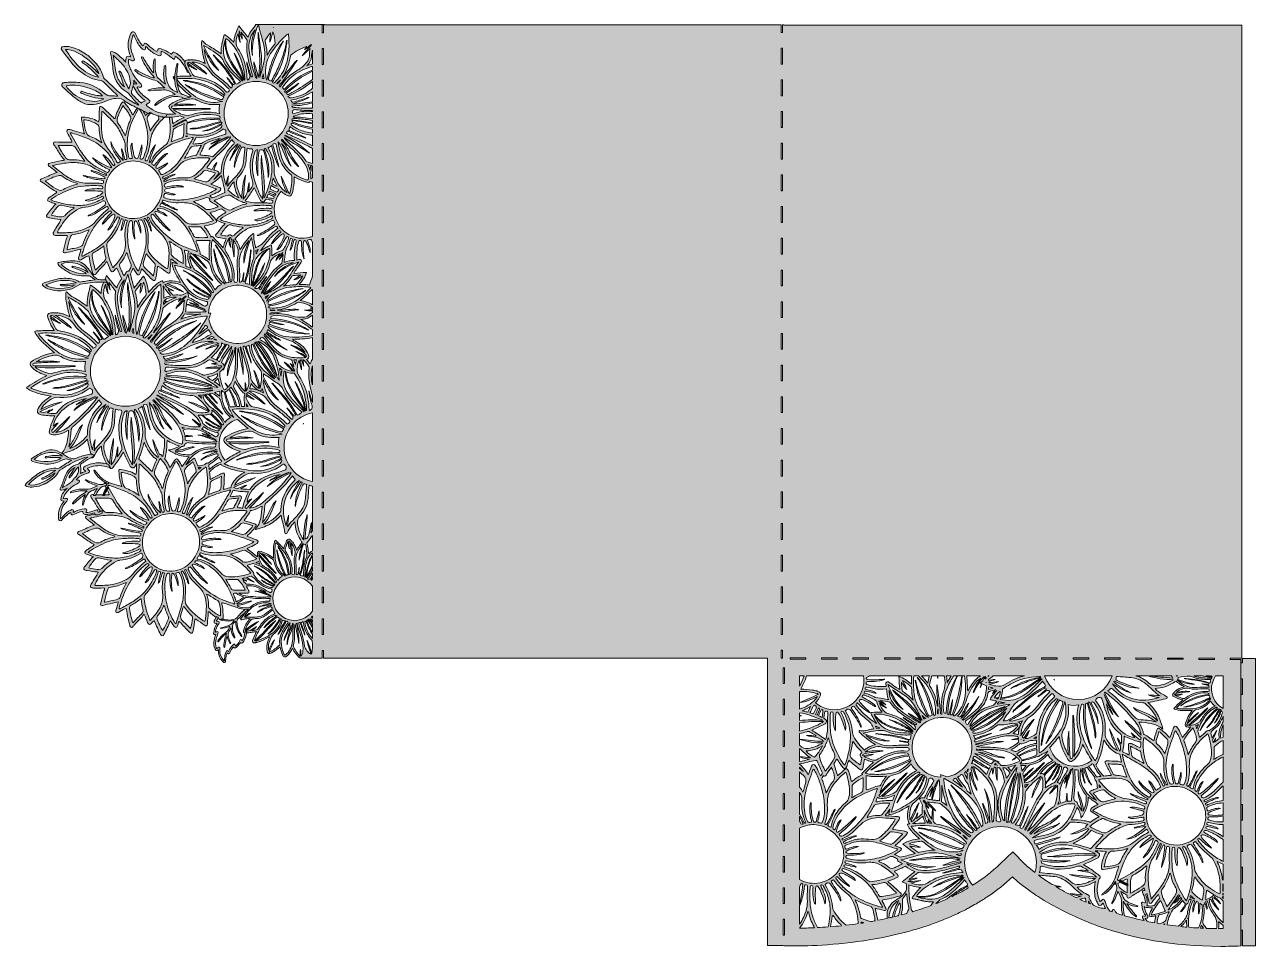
# Model space of a CAD drawing. Extents: x 30 to 969, y -961 to -257.
import ezdxf

# ---------------------------------------------------------------- set-up
doc = ezdxf.new("R2010")
doc.units = 0
doc.header["$MEASUREMENT"] = 0
doc.layers.add('Layer 1', color=7, linetype='Continuous', lineweight=0)

# ---------------------------------------------------------------- blocks, each defined once
blk = doc.blocks.new('Block_0')
at = {"layer": 'Layer 1', "true_color": 0x010101, "transparency": 33554687}
h = blk.add_hatch(color=18, dxfattribs=at)
h.dxf.hatch_style = 2
edge = h.paths.add_edge_path()
edge.add_spline(control_points=[(939.95, -937.61), (937.56, -934.45), (935.58, -931.06), (934.52, -927.2), (934.41, -926.81), (934.36, -926.39), (934.3, -925.99), (934.25, -925.57), (934.39, -925.21), (934.83, -925.1), (935.26, -924.98), (935.61, -925.15), (935.84, -925.54), (936.16, -926.09), (936.46, -926.67), (936.78, -927.23), (937.85, -929.03), (939.01, -930.79), (940.54, -932.25), (940.78, -932.48), (941.06, -932.66), (941.32, -932.86), (941.39, -932.91), (941.48, -932.95), (941.66, -933.04), (941.01, -932.15), (940.42, -931.36), (939.86, -930.55), (938.69, -928.82), (937.54, -927.08), (936.85, -925.09), (936.72, -924.72), (936.54, -924.26), (936.87, -923.96), (937.2, -923.67), (937.6, -923.99), (937.91, -924.18), (939.22, -924.93), (940.28, -926), (941.36, -927.04), (941.87, -927.54), (942.37, -928.06), (942.9, -928.53), (942.55, -927.58), (941.99, -926.78), (941.32, -926.03), (940.47, -925.09), (939.5, -924.27), (938.54, -923.45), (938.21, -923.17), (938.27, -922.98), (938.51, -922.72), (938.73, -922.48), (938.91, -922.3), (939.07, -922.17), (939.11, -922.19), (939.14, -922.21), (939.17, -922.23), (940.28, -922.92), (941.36, -923.68), (942.63, -924.08), (943.43, -924.84), (944.17, -925.64), (944.86, -926.49), (944.86, -926.49), (944.87, -942.89), (944.87, -942.89), (943.06, -941.3), (941.41, -939.54), (939.95, -937.61)], knot_values=[0, 0, 0, 0, 1, 1, 1, 2, 2, 2, 3, 3, 3, 4, 4, 4, 5, 5, 5, 6, 6, 6, 7, 7, 7, 8, 8, 8, 9, 9, 9, 10, 10, 10, 11, 11, 11, 12, 12, 12, 13, 13, 13, 14, 14, 14, 15, 15, 15, 16, 16, 16, 17, 17, 17, 18, 18, 18, 19, 19, 19, 20, 20, 20, 21, 21, 21, 22, 22, 22, 23, 23, 23, 23], degree=3, periodic=0)
edge = h.paths.add_edge_path()
edge.add_spline(control_points=[(944.87, -947.39), (944.24, -947.39), (943.62, -947.4), (943, -947.4), (942.44, -947.4), (941.88, -947.38), (941.32, -947.38), (941.68, -945.77), (941.57, -944.17), (941.33, -942.56), (941.31, -942.41), (941.17, -942.19), (941.38, -942.09), (941.57, -941.99), (941.78, -942.09), (941.92, -942.24), (942.15, -942.46), (942.37, -942.71), (942.59, -942.94), (943.3, -943.69), (944.07, -944.37), (944.87, -945), (944.87, -945), (944.87, -947.39), (944.87, -947.39)], knot_values=[0, 0, 0, 0, 1, 1, 1, 2, 2, 2, 3, 3, 3, 4, 4, 4, 5, 5, 5, 6, 6, 6, 7, 7, 7, 8, 8, 8, 8], degree=3, periodic=0)
edge = h.paths.add_edge_path()
edge.add_spline(control_points=[(939.86, -947.36), (937.33, -947.33), (934.81, -947.27), (932.3, -947.18), (931.47, -946.27), (930.67, -945.33), (929.93, -944.33), (929.31, -943.48), (929.15, -942.56), (929.36, -941.56), (929.96, -938.69), (930.42, -935.8), (930.36, -932.86), (930.33, -931.68), (930.21, -930.52), (930.01, -929.36), (930.36, -929.15), (930.64, -928.77), (930.76, -928.24), (930.83, -927.96), (930.87, -927.67), (930.91, -927.38), (930.95, -927.52), (930.99, -927.67), (931.03, -927.82), (931.47, -929.3), (931.9, -930.79), (932.34, -932.28), (932.39, -932.45), (932.48, -932.62), (932.54, -932.78), (932.81, -931.77), (932.66, -930.79), (932.45, -929.84), (932.23, -928.88), (931.96, -927.92), (931.73, -926.96), (931.58, -926.36), (931.81, -926.08), (932.42, -926.08), (932.78, -926.07), (932.89, -926.31), (932.98, -926.6), (933.35, -927.79), (933.67, -929), (934.08, -930.19), (934.95, -932.68), (936.22, -934.95), (937.82, -937.04), (939.2, -938.84), (939.83, -940.92), (940, -943.15), (940.11, -944.57), (940.03, -945.97), (939.86, -947.36)], knot_values=[0, 0, 0, 0, 1, 1, 1, 2, 2, 2, 3, 3, 3, 4, 4, 4, 5, 5, 5, 6, 6, 6, 7, 7, 7, 8, 8, 8, 9, 9, 9, 10, 10, 10, 11, 11, 11, 12, 12, 12, 13, 13, 13, 14, 14, 14, 15, 15, 15, 16, 16, 16, 17, 17, 17, 18, 18, 18, 18], degree=3, periodic=0)
edge = h.paths.add_edge_path()
edge.add_spline(control_points=[(927.48, -946.98), (927.78, -946.37), (928.06, -945.75), (928.33, -945.12), (928.36, -945.06), (928.36, -945), (928.5, -944.98), (928.94, -945.72), (929.43, -946.42), (929.95, -947.1), (929.13, -947.06), (928.3, -947.02), (927.48, -946.98)], knot_values=[0, 0, 0, 0, 1, 1, 1, 2, 2, 2, 3, 3, 3, 4, 4, 4, 4], degree=3, periodic=0)
edge = h.paths.add_edge_path()
edge.add_spline(control_points=[(918.62, -946.36), (918.42, -944.41), (918.34, -942.46), (918.39, -940.48), (918.4, -940.24), (918.41, -940), (918.42, -939.75), (918.6, -937.34), (918.95, -934.95), (919.53, -932.6), (919.57, -932.4), (919.61, -932.2), (919.66, -931.99), (920.16, -930.49), (920.59, -928.96), (921.2, -927.49), (921.36, -927.13), (921.5, -926.75), (921.69, -926.41), (921.95, -925.93), (922.52, -925.88), (922.91, -926.26), (923.06, -926.42), (922.96, -926.57), (922.92, -926.72), (922.6, -927.87), (922.26, -929.01), (922.04, -930.18), (921.78, -931.5), (921.62, -932.83), (921.63, -934.17), (921.63, -934.36), (921.65, -934.55), (921.66, -934.81), (921.99, -934.48), (922.07, -934.12), (922.15, -933.78), (922.63, -931.77), (923.07, -929.74), (923.87, -927.83), (923.97, -927.58), (924.07, -927.34), (924.18, -927.1), (924.46, -926.47), (925.09, -926.41), (925.48, -926.98), (925.7, -927.29), (925.81, -927.66), (925.88, -928.04), (926.28, -930.03), (926.15, -932.04), (926.08, -934.05), (926.05, -934.7), (926.01, -935.36), (925.97, -936.14), (926.5, -935.56), (926.73, -934.98), (926.83, -934.34), (927.05, -932.83), (927.02, -931.31), (927.07, -929.79), (927.09, -929.21), (927.09, -928.64), (927.11, -928.06), (927.5, -928.4), (927.9, -928.72), (928.27, -929.08), (928.45, -929.25), (928.65, -929.36), (928.84, -929.44), (929, -930.89), (929.04, -932.35), (929.04, -933.81), (929.03, -938.4), (928.05, -942.77), (926.06, -946.89), (923.57, -946.75), (921.09, -946.57), (918.62, -946.36)], knot_values=[0, 0, 0, 0, 1, 1, 1, 2, 2, 2, 3, 3, 3, 4, 4, 4, 5, 5, 5, 6, 6, 6, 7, 7, 7, 8, 8, 8, 9, 9, 9, 10, 10, 10, 11, 11, 11, 12, 12, 12, 13, 13, 13, 14, 14, 14, 15, 15, 15, 16, 16, 16, 17, 17, 17, 18, 18, 18, 19, 19, 19, 20, 20, 20, 21, 21, 21, 22, 22, 22, 23, 23, 23, 24, 24, 24, 25, 25, 25, 26, 26, 26, 26], degree=3, periodic=0)
edge = h.paths.add_edge_path()
edge.add_spline(control_points=[(918.07, -933.09), (917.66, -934.66), (917.51, -936.28), (917, -937.82), (916.91, -938.02), (916.83, -938.21), (916.74, -938.41), (916.74, -938.41), (916.74, -938.41), (916.75, -938.41), (915.16, -941.16), (913.16, -943.54), (910.79, -945.59), (907.92, -945.27), (905.08, -944.91), (902.25, -944.5), (902.64, -940.47), (904.02, -936.78), (906.22, -933.37), (906.59, -932.8), (907.09, -932.4), (907.63, -932.02), (910.1, -930.29), (912.21, -928.21), (913.97, -925.82), (914.52, -926.68), (915.15, -927.48), (915.93, -928.15), (916, -928.22), (916.07, -928.27), (916.15, -928.32), (915.13, -930.32), (913.99, -932.24), (912.71, -934.09), (912.62, -934.22), (912.53, -934.36), (912.38, -934.58), (912.94, -934.37), (913.29, -934.04), (913.62, -933.69), (914.79, -932.46), (915.61, -930.98), (916.45, -929.53), (916.62, -929.22), (916.78, -928.92), (916.95, -928.61), (917.32, -928.6), (917.66, -928.34), (917.96, -927.82), (918.33, -927.22), (918.54, -926.57), (918.76, -925.91), (918.88, -925.54), (919, -925.18), (919.13, -924.81), (919.25, -924.74), (919.39, -924.75), (919.58, -924.84), (919.59, -924.84), (919.61, -924.85), (919.63, -924.85), (920.56, -925.23), (920.61, -925.34), (920.2, -926.25), (919.36, -928.14), (918.65, -930.08), (918.25, -932.12), (918.14, -932.43), (918.07, -932.76), (918.07, -933.09)], knot_values=[0, 0, 0, 0, 1, 1, 1, 2, 2, 2, 3, 3, 3, 4, 4, 4, 5, 5, 5, 6, 6, 6, 7, 7, 7, 8, 8, 8, 9, 9, 9, 10, 10, 10, 11, 11, 11, 12, 12, 12, 13, 13, 13, 14, 14, 14, 15, 15, 15, 16, 16, 16, 17, 17, 17, 18, 18, 18, 19, 19, 19, 20, 20, 20, 21, 21, 21, 22, 22, 22, 23, 23, 23, 23], degree=3, periodic=0)
edge = h.paths.add_edge_path()
edge.add_spline(control_points=[(917.77, -939.42), (917.82, -939.64), (917.9, -939.82), (918, -940), (917.89, -939.82), (917.82, -939.64), (917.77, -939.42)], knot_values=[0, 0, 0, 0, 1, 1, 1, 2, 2, 2, 2], degree=3, periodic=0)
edge = h.paths.add_edge_path()
edge.add_spline(control_points=[(912.7, -945.81), (913.68, -944.87), (914.6, -943.88), (915.45, -942.81), (915.89, -942.25), (916.31, -941.69), (916.82, -941.03), (916.91, -942.24), (916.97, -943.33), (917.08, -944.43), (917.13, -945.03), (917.19, -945.64), (917.26, -946.24), (915.73, -946.11), (914.22, -945.97), (912.7, -945.81)], knot_values=[0, 0, 0, 0, 1, 1, 1, 2, 2, 2, 3, 3, 3, 4, 4, 4, 5, 5, 5, 5], degree=3, periodic=0)
edge = h.paths.add_edge_path()
edge.add_spline(control_points=[(899.04, -942.73), (898.23, -943.05), (897.4, -943.33), (896.57, -943.6), (895.88, -943.49), (895.18, -943.38), (894.49, -943.26), (894.6, -941.4), (894.9, -939.58), (895.44, -937.79), (895.63, -937.17), (896.04, -936.81), (896.68, -936.65), (898.79, -936.12), (900.87, -935.48), (902.87, -934.59), (903.08, -934.49), (903.31, -934.48), (903.57, -934.59), (903.16, -935.44), (902.75, -936.28), (902.35, -937.13), (901.92, -938.04), (901.58, -938.97), (901.42, -939.99), (901.21, -941.39), (900.29, -942.24), (899.04, -942.73)], knot_values=[0, 0, 0, 0, 1, 1, 1, 2, 2, 2, 3, 3, 3, 4, 4, 4, 5, 5, 5, 6, 6, 6, 7, 7, 7, 8, 8, 8, 9, 9, 9, 9], degree=3, periodic=0)
edge = h.paths.add_edge_path()
edge.add_spline(control_points=[(899.42, -944.08), (899.55, -944.02), (899.68, -943.97), (899.81, -943.91), (900.35, -943.67), (900.47, -943.72), (900.46, -944.25), (900.11, -944.19), (899.76, -944.13), (899.42, -944.08)], knot_values=[0, 0, 0, 0, 1, 1, 1, 2, 2, 2, 3, 3, 3, 3], degree=3, periodic=0)
edge = h.paths.add_edge_path()
edge.add_spline(control_points=[(890.03, -936.95), (890.17, -936.24), (890.47, -935.63), (890.81, -935.05), (892.63, -931.79), (894.72, -928.7), (897.11, -925.84), (898.23, -928.4), (899.56, -930.86), (900.47, -933.51), (900.55, -933.72), (900.67, -933.9), (900.81, -934.05), (898.74, -934.88), (896.62, -935.54), (894.46, -936.12), (893.02, -936.5), (891.56, -936.81), (890.03, -936.95)], knot_values=[0, 0, 0, 0, 1, 1, 1, 2, 2, 2, 3, 3, 3, 4, 4, 4, 5, 5, 5, 6, 6, 6, 6], degree=3, periodic=0)
edge = h.paths.add_edge_path()
edge.add_spline(control_points=[(893.55, -937.66), (893.08, -939.38), (892.87, -941.15), (892.57, -942.91), (890.65, -942.56), (888.73, -942.2), (886.82, -941.8), (886.29, -941.13), (885.81, -940.4), (885.43, -939.58), (887.71, -939.41), (888, -938.82), (886.93, -936.89), (885.89, -935), (885.19, -932.99), (884.76, -930.88), (884.72, -930.69), (884.59, -930.45), (884.7, -930.31), (884.74, -930.55), (884.79, -930.79), (884.81, -931.03), (886.67, -931.25), (888.53, -931.5), (890.41, -931.45), (890.86, -931.43), (890.96, -931.69), (890.74, -932.1), (890.21, -933.07), (889.68, -934.04), (889.17, -935.02), (888.84, -935.68), (888.56, -936.35), (888.41, -937.06), (888.24, -937.83), (888.55, -938.2), (889.32, -938.22), (889.82, -938.23), (890.31, -938.14), (890.79, -938.05), (891.71, -937.87), (892.62, -937.69), (893.56, -937.51), (893.56, -937.59), (893.56, -937.62), (893.55, -937.66)], knot_values=[0, 0, 0, 0, 1, 1, 1, 2, 2, 2, 3, 3, 3, 4, 4, 4, 5, 5, 5, 6, 6, 6, 7, 7, 7, 8, 8, 8, 9, 9, 9, 10, 10, 10, 11, 11, 11, 12, 12, 12, 13, 13, 13, 14, 14, 14, 15, 15, 15, 15], degree=3, periodic=0)
edge = h.paths.add_edge_path()
edge.add_spline(control_points=[(883.59, -939.69), (883.85, -940.26), (884.16, -940.79), (884.49, -941.3), (882.18, -940.81), (879.89, -940.28), (877.61, -939.72), (874.91, -939.05), (872.23, -938.34), (869.57, -937.58), (868.85, -934.46), (868.43, -931.3), (868.45, -928.08), (868.46, -927.67), (868.37, -927.26), (868.67, -926.75), (869.76, -928.47), (870.75, -930.15), (871.91, -931.72), (873.59, -933.99), (875.36, -936.15), (877.61, -937.89), (877.95, -938.15), (878.34, -938.73), (878.75, -938.25), (879.14, -937.82), (878.54, -937.45), (878.28, -937.12), (876.5, -934.94), (874.55, -932.91), (872.9, -930.62), (872.4, -929.93), (871.92, -929.21), (871.38, -928.43), (871.98, -928.21), (872.31, -928.55), (872.64, -928.71), (874.64, -929.74), (876.76, -930.27), (878.99, -930.44), (879.31, -930.46), (879.77, -930.67), (879.84, -930.24), (879.91, -929.84), (879.38, -929.81), (879.08, -929.71), (877.89, -929.31), (876.69, -928.95), (875.48, -928.57), (873.49, -927.95), (871.76, -926.84), (870.04, -925.69), (869.67, -925.45), (869.45, -925.12), (869.27, -924.74), (868.39, -922.89), (867.51, -921.05), (866.84, -919.03), (867.61, -919.53), (868.38, -920.03), (869.15, -920.54), (869.91, -921.03), (870.71, -921.41), (871.53, -921.72), (871.51, -922.02), (871.5, -922.33), (871.47, -922.63), (871.39, -923.78), (872.18, -924.29), (873.26, -923.89), (873.56, -923.78), (873.83, -923.58), (874.09, -923.4), (874.74, -922.95), (875.36, -922.47), (876.02, -922.03), (878.47, -920.41), (881.12, -919.09), (883.44, -917.26), (883.83, -916.96), (884.2, -916.65), (884.57, -916.34), (884.61, -916.42), (884.65, -916.49), (884.69, -916.57), (884.78, -916.77), (884.87, -916.99), (884.95, -917.2), (885.42, -918.46), (885.42, -918.46), (884.12, -918.36), (883.38, -918.3), (883.09, -918.75), (883.41, -919.58), (884.13, -921.47), (884.91, -923.34), (885.32, -925.33), (885.44, -925.96), (885.5, -926.61), (885.56, -927.25), (885.62, -927.84), (885.4, -927.88), (884.9, -927.65), (882.9, -926.71), (882.52, -927), (882.71, -929.27), (882.92, -931.74), (883.65, -934.05), (884.86, -936.22), (885.13, -936.69), (885.57, -937.11), (885.56, -937.77), (885.39, -937.78), (885.24, -937.83), (885.1, -937.8), (884.51, -937.68), (883.83, -937.35), (883.4, -937.93), (883.02, -938.47), (883.33, -939.14), (883.59, -939.69)], knot_values=[0, 0, 0, 0, 1, 1, 1, 2, 2, 2, 3, 3, 3, 4, 4, 4, 5, 5, 5, 6, 6, 6, 7, 7, 7, 8, 8, 8, 9, 9, 9, 10, 10, 10, 11, 11, 11, 12, 12, 12, 13, 13, 13, 14, 14, 14, 15, 15, 15, 16, 16, 16, 17, 17, 17, 18, 18, 18, 19, 19, 19, 20, 20, 20, 21, 21, 21, 22, 22, 22, 23, 23, 23, 24, 24, 24, 25, 25, 25, 26, 26, 26, 27, 27, 27, 28, 28, 28, 29, 29, 29, 30, 30, 30, 31, 31, 31, 32, 32, 32, 33, 33, 33, 34, 34, 34, 35, 35, 35, 36, 36, 36, 37, 37, 37, 38, 38, 38, 39, 39, 39, 40, 40, 40, 40], degree=3, periodic=0)
edge = h.paths.add_edge_path()
edge.add_spline(control_points=[(868.17, -937.18), (866.66, -936.75), (865.15, -936.29), (863.66, -935.82), (863.28, -935.21), (862.91, -934.59), (862.52, -933.99), (862.14, -933.4), (861.77, -932.71), (860.97, -932.85), (860.17, -932.99), (860.21, -933.78), (860.08, -934.41), (860.06, -934.49), (860.06, -934.58), (860.06, -934.67), (859.55, -934.5), (859.04, -934.33), (858.52, -934.16), (856.88, -932.21), (855.85, -929.92), (855.06, -927.49), (854.88, -926.91), (854.69, -926.32), (854.42, -925.78), (853.89, -924.76), (853.11, -924.7), (852.35, -925.58), (851.04, -927.12), (850.98, -927.14), (850.25, -925.21), (848.6, -920.84), (848.41, -916.38), (849.55, -911.88), (849.55, -911.88), (850.27, -909.41), (850.27, -909.41), (850.27, -909.41), (850.27, -909.4), (850.27, -909.4), (850.52, -909.14), (850.74, -908.87), (850.94, -908.57), (851.26, -908.07), (851.14, -907.42), (850.68, -907.05), (849.92, -906.46), (848.68, -905.48), (847.26, -904.45), (845.84, -903.38), (844.25, -902.25), (842.91, -901.4), (842.91, -901.4), (842.9, -901.4), (842.9, -901.39), (841.48, -900.28), (839.84, -899.41), (838.19, -898.46), (839.89, -897.73), (841.5, -897.08), (843.07, -896.34), (843.07, -896.34), (849.33, -893.25), (849.33, -893.25), (849.33, -893.25), (849.35, -893.24), (849.35, -893.24), (849.35, -893.24), (849.36, -893.24), (849.37, -893.24), (849.59, -893.02), (852.26, -890.49), (849.1, -889.03), (849.09, -889.02), (849.08, -889.02), (849.07, -889.02), (848.93, -888.96), (848.81, -888.92), (848.69, -888.86), (848.68, -888.86), (848.68, -888.86), (848.68, -888.85), (848.68, -888.85), (848.67, -888.85), (848.67, -888.84), (848.35, -888.71), (848.08, -888.55), (847.84, -888.38), (847.67, -888.29), (847.47, -888.18), (847.27, -888.07), (847.27, -888.07), (847.32, -888.07), (847.32, -888.07), (849.96, -888.06), (852.61, -888.06), (855.23, -888.5), (855.77, -888.58), (855.78, -888.7), (855.51, -889.11), (853.15, -892.63), (852.43, -896.67), (851.95, -900.77), (851.82, -901.95), (852.23, -902.3), (853.42, -902.13), (855.5, -901.82), (857.58, -901.47), (859.65, -901.12), (861.47, -900.82), (863.26, -900.37), (865.09, -899.78), (865.05, -900.02), (865.02, -900.17), (864.98, -900.32), (864.24, -902.83), (863.49, -905.32), (862.76, -907.84), (862.62, -908.34), (862.46, -908.84), (862.31, -909.34), (862.31, -909.34), (862.3, -909.35), (862.3, -909.35), (862.3, -909.35), (861.83, -910.27), (861.83, -910.27), (861.83, -910.27), (861.81, -910.32), (861.81, -910.32), (861.81, -910.32), (861.79, -910.35), (861.79, -910.35), (861.79, -910.35), (861.78, -910.38), (861.78, -910.38), (861.78, -910.38), (861.75, -910.44), (861.75, -910.44), (861.75, -910.44), (861.57, -910.79), (861.57, -910.79), (861.57, -910.79), (861.42, -911.07), (861.42, -911.07), (861.42, -911.07), (861.39, -911.12), (861.39, -911.12), (861.39, -911.12), (861.24, -911.42), (861.24, -911.42), (860.68, -912.7), (859.9, -913.91), (858.93, -915.08), (857.17, -917.2), (855.16, -919.03), (852.92, -920.62), (852.59, -920.86), (852.17, -921.02), (852.26, -921.71), (856.69, -920.08), (859.36, -916.72), (861.79, -912.83), (862.09, -912.36), (862.38, -911.89), (862.67, -911.4), (862.82, -912.13), (863.02, -912.83), (863.2, -913.51), (863.61, -915.06), (863.94, -916.52), (863.4, -918.13), (862.4, -921.09), (861.62, -924.13), (860.14, -926.92), (859.9, -927.39), (859.93, -927.4), (859.98, -928.49), (862.33, -925.51), (863.56, -922.26), (864.63, -918.84), (865.52, -921.29), (867.28, -923.34), (867.24, -926.14), (867.2, -929.32), (867.04, -932.53), (867.74, -935.68), (867.86, -936.19), (868.01, -936.69), (868.18, -937.18), (868.17, -937.18), (868.17, -937.18), (868.17, -937.18)], knot_values=[0, 0, 0, 0, 1, 1, 1, 2, 2, 2, 3, 3, 3, 4, 4, 4, 5, 5, 5, 6, 6, 6, 7, 7, 7, 8, 8, 8, 9, 9, 9, 10, 10, 10, 11, 11, 11, 12, 12, 12, 13, 13, 13, 14, 14, 14, 15, 15, 15, 16, 16, 16, 17, 17, 17, 18, 18, 18, 19, 19, 19, 20, 20, 20, 21, 21, 21, 22, 22, 22, 23, 23, 23, 24, 24, 24, 25, 25, 25, 26, 26, 26, 27, 27, 27, 28, 28, 28, 29, 29, 29, 30, 30, 30, 31, 31, 31, 32, 32, 32, 33, 33, 33, 34, 34, 34, 35, 35, 35, 36, 36, 36, 37, 37, 37, 38, 38, 38, 39, 39, 39, 40, 40, 40, 41, 41, 41, 42, 42, 42, 43, 43, 43, 44, 44, 44, 45, 45, 45, 46, 46, 46, 47, 47, 47, 48, 48, 48, 49, 49, 49, 50, 50, 50, 51, 51, 51, 52, 52, 52, 53, 53, 53, 54, 54, 54, 55, 55, 55, 56, 56, 56, 57, 57, 57, 58, 58, 58, 59, 59, 59, 60, 60, 60, 61, 61, 61, 62, 62, 62, 63, 63, 63, 64, 64, 64, 64], degree=3, periodic=0)
edge = h.paths.add_edge_path()
edge.add_spline(control_points=[(846, -929.55), (844.68, -927.62), (843.47, -925.62), (842.42, -923.54), (842.61, -923.39), (842.74, -923.17), (842.79, -922.87), (842.86, -922.33), (842.47, -922.01), (842.01, -921.78), (841.83, -921.68), (841.65, -921.58), (841.46, -921.48), (841.41, -921.37), (841.37, -921.26), (841.33, -921.14), (841.26, -921.2), (841.2, -921.26), (841.14, -921.32), (839.47, -920.44), (837.83, -919.5), (836.29, -918.38), (835.31, -917.65), (834.28, -916.95), (833.48, -915.72), (836.1, -915.55), (838.5, -915.21), (840.83, -914.46), (843.01, -913.76), (845.06, -912.8), (847.04, -911.69), (847.06, -911.68), (847.22, -911.61), (847.46, -911.49), (847.14, -912.42), (846.81, -913.76), (846.78, -915.36), (846.71, -916.34), (846.62, -917.32), (846.64, -918.3), (846.74, -921.85), (847.46, -925.27), (849.22, -928.4), (850.24, -930.22), (851.48, -930.31), (852.59, -928.71), (852.75, -928.47), (852.76, -928.01), (853.1, -928.03), (853.53, -928.04), (853.52, -928.52), (853.63, -928.82), (854.04, -929.95), (854.53, -931.03), (855.1, -932.07), (855.09, -932.07), (855.09, -932.07), (855.09, -932.07), (854, -931.82), (852.86, -931.71), (851.7, -931.74), (849.78, -931.04), (847.88, -930.31), (846, -929.55)], knot_values=[0, 0, 0, 0, 1, 1, 1, 2, 2, 2, 3, 3, 3, 4, 4, 4, 5, 5, 5, 6, 6, 6, 7, 7, 7, 8, 8, 8, 9, 9, 9, 10, 10, 10, 11, 11, 11, 12, 12, 12, 13, 13, 13, 14, 14, 14, 15, 15, 15, 16, 16, 16, 17, 17, 17, 18, 18, 18, 19, 19, 19, 20, 20, 20, 21, 21, 21, 21], degree=3, periodic=0)
edge = h.paths.add_edge_path()
edge.add_spline(control_points=[(842.43, -928.07), (842.29, -927.55), (842.17, -927.02), (842.06, -926.49), (842.28, -926.33), (842.37, -926.5), (842.42, -926.61), (842.75, -927.27), (843.12, -927.91), (843.52, -928.52), (843.15, -928.38), (842.79, -928.22), (842.43, -928.07)], knot_values=[0, 0, 0, 0, 1, 1, 1, 2, 2, 2, 3, 3, 3, 4, 4, 4, 4], degree=3, periodic=0)
edge = h.paths.add_edge_path()
edge.add_spline(control_points=[(835.47, -924.97), (836.91, -924.61), (838.34, -924.28), (839.78, -924.04), (839.86, -924.56), (839.93, -925.07), (840.02, -925.59), (840.11, -926.12), (840.22, -926.65), (840.33, -927.17), (838.69, -926.46), (837.07, -925.73), (835.47, -924.97)], knot_values=[0, 0, 0, 0, 1, 1, 1, 2, 2, 2, 3, 3, 3, 4, 4, 4, 4], degree=3, periodic=0)
edge = h.paths.add_edge_path()
edge.add_spline(control_points=[(832.74, -923.68), (832.15, -923.41), (831.57, -923.12), (830.99, -922.84), (825.83, -920.29), (821.19, -917.73), (817.08, -915.27), (818.18, -915.42), (819.3, -915.51), (820.43, -915.54), (820.69, -915.55), (820.95, -915.54), (821.24, -915.43), (818.92, -915.01), (816.67, -914.4), (814.46, -913.67), (810.39, -911.16), (806.92, -908.78), (804.03, -906.69), (804.36, -906.35), (804.94, -906.64), (805.34, -906.67), (808.98, -906.95), (812.63, -907.24), (816.26, -907.64), (820.69, -908.12), (824.28, -910.39), (827.63, -913.2), (830.86, -915.9), (833.53, -919.28), (837.23, -921.46), (834.2, -921.18), (831.23, -920.71), (828.22, -920.67), (830.75, -921.9), (833.5, -922.23), (836.5, -922.58), (835.24, -922.99), (833.98, -923.36), (832.74, -923.68)], knot_values=[0, 0, 0, 0, 1, 1, 1, 2, 2, 2, 3, 3, 3, 4, 4, 4, 5, 5, 5, 6, 6, 6, 7, 7, 7, 8, 8, 8, 9, 9, 9, 10, 10, 10, 11, 11, 11, 12, 12, 12, 13, 13, 13, 13], degree=3, periodic=0)
edge = h.paths.add_edge_path()
edge.add_spline(control_points=[(802.19, -883.74), (808.66, -882.1), (814.93, -880.47), (820.73, -877.4), (818.69, -877.91), (816.64, -878.37), (814.61, -878.91), (812.57, -879.45), (810.55, -880.04), (808.52, -880.63), (806.35, -881.26), (804.16, -881.85), (802.01, -882.57), (801.17, -882.84), (801.2, -882.54), (800.92, -881.88), (800.16, -880.07), (801.21, -879.86), (802.53, -879.57), (807.86, -878.45), (813.18, -877.33), (818.07, -874.84), (821.69, -872.99), (824.65, -870.41), (827.07, -867.19), (827.41, -866.73), (827.68, -866.24), (828.4, -866.22), (832.91, -866.06), (837.33, -866.55), (841.68, -867.65), (841.56, -867.75), (841.44, -867.85), (841.32, -867.95), (840.17, -868.89), (839.82, -869.5), (840.33, -870.09), (836.32, -871.97), (832.39, -873.68), (828.43, -875.35), (830.95, -875.16), (833.31, -874.41), (835.66, -873.6), (837.68, -872.91), (839.62, -872.02), (841.68, -870.95), (841.68, -870.96), (841.7, -870.96), (841.71, -870.97), (841.91, -871.07), (842.11, -871.16), (842.32, -871.27), (842, -871.86), (841.62, -872.29), (841.25, -872.71), (837.29, -877.39), (831.99, -879.76), (826.28, -881.44), (825.98, -881.53), (825.65, -881.51), (825.33, -881.49), (817.69, -880.88), (810.64, -882.67), (804.17, -886.99), (803.83, -885.73), (803.43, -884.59), (802.19, -883.74)], knot_values=[0, 0, 0, 0, 1, 1, 1, 2, 2, 2, 3, 3, 3, 4, 4, 4, 5, 5, 5, 6, 6, 6, 7, 7, 7, 8, 8, 8, 9, 9, 9, 10, 10, 10, 11, 11, 11, 12, 12, 12, 13, 13, 13, 14, 14, 14, 15, 15, 15, 16, 16, 16, 17, 17, 17, 18, 18, 18, 19, 19, 19, 20, 20, 20, 21, 21, 21, 22, 22, 22, 22], degree=3, periodic=0)
edge = h.paths.add_edge_path()
edge.add_spline(control_points=[(801.22, -904.6), (796.4, -900.92), (793.84, -898.46), (793.59, -898.22), (793.59, -898.22), (784.33, -888.79), (784.33, -888.79), (784.33, -888.79), (774.68, -898), (774.68, -898), (768.49, -903.92), (761.49, -909.33), (753.7, -914.22), (749.83, -909.48), (747.51, -903.44), (747.51, -896.86), (747.51, -881.71), (759.79, -869.43), (774.92, -869.44), (790.05, -869.44), (802.33, -881.71), (802.33, -896.86), (802.33, -899.55), (801.95, -902.15), (801.22, -904.6)], knot_values=[0, 0, 0, 0, 1, 1, 1, 2, 2, 2, 3, 3, 3, 4, 4, 4, 5, 5, 5, 6, 6, 6, 7, 7, 7, 8, 8, 8, 8], degree=3, periodic=0)
edge = h.paths.add_edge_path()
edge.add_spline(control_points=[(737.79, -922.99), (738.75, -922.24), (739.73, -921.51), (740.73, -920.81), (743.33, -918.99), (745.99, -917.26), (748.78, -915.73), (749.09, -915.56), (749.47, -914.77), (750.04, -915.59), (750.25, -915.89), (750.31, -916.12), (750.27, -916.31), (746.3, -918.67), (742.14, -920.9), (737.79, -922.99)], knot_values=[0, 0, 0, 0, 1, 1, 1, 2, 2, 2, 3, 3, 3, 4, 4, 4, 5, 5, 5, 5], degree=3, periodic=0)
edge = h.paths.add_edge_path()
edge.add_spline(control_points=[(734.35, -924.6), (734.35, -924.6), (734.34, -924.6), (734.34, -924.6), (731.53, -925.89), (728.64, -927.12), (725.68, -928.3), (726.28, -927.63), (726.92, -926.98), (727.6, -926.36), (727.97, -926.05), (728.27, -925.61), (728.69, -925.46), (734.89, -923.05), (739.6, -918.63), (744.15, -914.03), (745.33, -912.82), (746.3, -911.4), (747.54, -910.24), (748.24, -911.33), (748.76, -911.88), (749.25, -912.48), (749.81, -913.18), (750.3, -913.98), (748.97, -914.64), (743.57, -917.26), (738.82, -920.74), (734.35, -924.6)], knot_values=[0, 0, 0, 0, 1, 1, 1, 2, 2, 2, 3, 3, 3, 4, 4, 4, 5, 5, 5, 6, 6, 6, 7, 7, 7, 8, 8, 8, 9, 9, 9, 9], degree=3, periodic=0)
edge = h.paths.add_edge_path()
edge.add_spline(control_points=[(721.88, -929.77), (717.39, -931.46), (712.75, -933.02), (707.95, -934.47), (707.67, -934.03), (707.36, -933.6), (707.03, -933.19), (706.81, -932.91), (706.69, -932.51), (706.65, -932.16), (705.99, -927.01), (705.02, -921.9), (704.99, -916.7), (704.98, -915.76), (705, -914.82), (705.07, -913.88), (705.07, -913.88), (706.15, -914.35), (706.15, -914.35), (706.15, -914.35), (706.24, -914.38), (706.24, -914.38), (706.24, -914.38), (707.53, -914.82), (707.53, -914.82), (709.51, -915.43), (711.61, -915.8), (714.02, -915.98), (711.72, -918.34), (709.85, -920.56), (708.12, -922.89), (707.58, -923.63), (707.05, -924.28), (708.07, -924.51), (708.07, -924.51), (708.11, -924.51), (708.11, -924.51), (708.12, -924.51), (708.14, -924.51), (708.17, -924.52), (708.19, -924.53), (708.23, -924.53), (708.26, -924.54), (708.51, -924.59), (708.98, -924.69), (709.5, -924.8), (710.59, -925.02), (711.91, -925.3), (711.91, -925.31), (711.91, -925.31), (712.34, -925.44), (712.34, -925.44), (712.34, -925.44), (712.41, -925.46), (712.41, -925.46), (712.99, -925.61), (713.57, -925.75), (714.27, -925.92), (714.27, -925.92), (714.32, -925.93), (714.32, -925.93), (714.32, -925.93), (714.33, -925.94), (714.33, -925.94), (714.41, -925.95), (714.49, -925.97), (714.57, -926), (714.57, -925.99), (714.58, -925.99), (714.58, -925.99), (714.58, -925.99), (714.62, -925.99), (714.62, -925.99), (714.62, -925.99), (714.64, -926), (714.64, -926), (714.64, -926), (714.76, -926), (714.76, -926), (714.81, -926.01), (714.87, -926.03), (714.92, -926.04), (714.95, -926.05), (714.99, -926.06), (715.03, -926.06), (715.11, -926.09), (715.18, -926.11), (715.27, -926.12), (715.3, -926.13), (715.33, -926.13), (715.36, -926.13), (715.39, -926.13), (715.43, -926.15), (715.45, -926.15), (715.54, -926.15), (715.62, -926.15), (715.69, -926.16), (715.75, -926.16), (715.81, -926.17), (715.86, -926.18), (715.91, -926.18), (715.97, -926.2), (716.03, -926.21), (716.06, -926.22), (716.09, -926.24), (716.12, -926.28), (716.12, -926.29), (716.12, -926.29), (716.12, -926.3), (716.18, -926.31), (716.24, -926.32), (716.29, -926.32), (716.29, -926.32), (716.34, -926.33), (716.34, -926.33), (716.34, -926.33), (716.36, -926.33), (716.36, -926.33), (716.43, -926.34), (716.49, -926.35), (716.57, -926.37), (718.09, -926.67), (719.64, -926.81), (721.3, -926.89), (721.3, -926.89), (721.24, -926.94), (721.24, -926.94), (721.24, -926.94), (723.83, -926.94), (723.83, -926.94), (723.83, -926.94), (721.88, -929.77), (721.88, -929.77)], knot_values=[0, 0, 0, 0, 1, 1, 1, 2, 2, 2, 3, 3, 3, 4, 4, 4, 5, 5, 5, 6, 6, 6, 7, 7, 7, 8, 8, 8, 9, 9, 9, 10, 10, 10, 11, 11, 11, 12, 12, 12, 13, 13, 13, 14, 14, 14, 15, 15, 15, 16, 16, 16, 17, 17, 17, 18, 18, 18, 19, 19, 19, 20, 20, 20, 21, 21, 21, 22, 22, 22, 23, 23, 23, 24, 24, 24, 25, 25, 25, 26, 26, 26, 27, 27, 27, 28, 28, 28, 29, 29, 29, 30, 30, 30, 31, 31, 31, 32, 32, 32, 33, 33, 33, 34, 34, 34, 35, 35, 35, 36, 36, 36, 37, 37, 37, 38, 38, 38, 39, 39, 39, 40, 40, 40, 41, 41, 41, 42, 42, 42, 43, 43, 43, 44, 44, 44, 44], degree=3, periodic=0)
edge = h.paths.add_edge_path()
edge.add_spline(control_points=[(704.71, -933.07), (704.18, -933.96), (703.74, -934.87), (703.39, -935.8), (702.02, -936.19), (700.63, -936.56), (699.24, -936.93), (700.08, -933.87), (700.23, -930.67), (700.05, -927.4), (699.97, -925.89), (700.08, -924.57), (701.15, -923.37), (701.87, -922.54), (702.37, -921.53), (702.97, -920.6), (703.4, -920.78), (703.33, -921.12), (703.36, -921.4), (703.66, -924.82), (704.27, -928.2), (704.87, -931.58), (704.96, -932.08), (705.02, -932.56), (704.71, -933.07)], knot_values=[0, 0, 0, 0, 1, 1, 1, 2, 2, 2, 3, 3, 3, 4, 4, 4, 5, 5, 5, 6, 6, 6, 7, 7, 7, 8, 8, 8, 8], degree=3, periodic=0)
edge = h.paths.add_edge_path()
edge.add_spline(control_points=[(689.57, -931.5), (688.51, -933.49), (688.35, -935.61), (688.33, -937.78), (688.33, -938.38), (688.33, -938.96), (688.36, -939.56), (686.02, -940.08), (683.7, -940.56), (681.4, -941.01), (681.05, -939.45), (680.68, -937.89), (680.3, -936.33), (679.94, -934.8), (679.57, -933.26), (679.19, -931.68), (681.55, -932.25), (683.78, -933.07), (686.08, -933.54), (686.63, -933.65), (687.14, -933.73), (687.54, -933.24), (687.98, -932.69), (687.75, -932.2), (687.47, -931.69), (686.51, -929.95), (685.55, -928.21), (684.63, -926.45), (684.26, -925.75), (684.49, -925.33), (685.28, -925.28), (689.64, -924.97), (693.75, -923.52), (697.96, -922.57), (698.6, -922.41), (699.08, -922.07), (699.23, -921.41), (699.39, -920.7), (698.9, -920.3), (698.43, -919.91), (697.8, -919.4), (697.17, -918.88), (696.57, -918.34), (694.36, -916.37), (692.31, -914.25), (690.02, -912.38), (689.63, -912.06), (689.14, -911.83), (688.84, -911.39), (691.05, -910.49), (693.23, -909.66), (695.36, -908.71), (697.33, -907.84), (697.42, -906.87), (695.77, -905.52), (695.24, -905.1), (694.74, -904.65), (694.3, -904.14), (694.02, -903.8), (693.89, -903.54), (694.51, -903.3), (697.24, -902.25), (699.87, -901.01), (702.48, -899.71), (704.59, -901.36), (706.73, -903.01), (709.54, -903.71), (708.14, -905.18), (706.63, -906.23), (705.24, -907.35), (705.24, -907.35), (703.78, -908.51), (703.78, -908.51), (703.78, -908.51), (699.83, -911.64), (699.83, -911.64), (700.26, -911.85), (700.74, -912.03), (701.21, -912.21), (701.21, -912.21), (701.23, -912.21), (701.23, -912.21), (701.23, -912.21), (702.61, -912.82), (702.61, -912.82), (702.61, -912.82), (702.62, -912.82), (702.62, -912.82), (702.62, -912.82), (703.24, -913.09), (703.24, -913.09), (703.15, -914.22), (703.1, -915.36), (703.12, -916.49), (703.14, -917.67), (702.92, -918.68), (702.23, -919.63), (701.2, -921.02), (700.18, -922.3), (698.59, -923.26), (695.06, -925.39), (691.6, -927.68), (689.57, -931.5)], knot_values=[0, 0, 0, 0, 1, 1, 1, 2, 2, 2, 3, 3, 3, 4, 4, 4, 5, 5, 5, 6, 6, 6, 7, 7, 7, 8, 8, 8, 9, 9, 9, 10, 10, 10, 11, 11, 11, 12, 12, 12, 13, 13, 13, 14, 14, 14, 15, 15, 15, 16, 16, 16, 17, 17, 17, 18, 18, 18, 19, 19, 19, 20, 20, 20, 21, 21, 21, 22, 22, 22, 23, 23, 23, 24, 24, 24, 25, 25, 25, 26, 26, 26, 27, 27, 27, 28, 28, 28, 29, 29, 29, 30, 30, 30, 31, 31, 31, 32, 32, 32, 33, 33, 33, 34, 34, 34, 34], degree=3, periodic=0)
edge = h.paths.add_edge_path()
edge.add_spline(control_points=[(696.98, -937.52), (695.87, -937.8), (694.77, -938.08), (693.65, -938.35), (693.73, -938.11), (693.77, -937.81), (693.84, -937.59), (694.75, -934.69), (695.71, -931.82), (697.22, -929.16), (697.51, -928.64), (697.66, -928), (698.22, -927.6), (698.94, -929.88), (698.32, -933.75), (696.98, -937.52)], knot_values=[0, 0, 0, 0, 1, 1, 1, 2, 2, 2, 3, 3, 3, 4, 4, 4, 5, 5, 5, 5], degree=3, periodic=0)
edge = h.paths.add_edge_path()
edge.add_spline(control_points=[(692.63, -938.58), (691.84, -938.78), (691.05, -938.96), (690.26, -939.14), (690.06, -939.18), (689.87, -939.23), (689.68, -939.26), (690.12, -933.4), (693.11, -927.53), (697.39, -926), (694.99, -929.52), (693.57, -933.32), (692.75, -937.35), (692.67, -937.72), (692.36, -938.27), (692.63, -938.58)], knot_values=[0, 0, 0, 0, 1, 1, 1, 2, 2, 2, 3, 3, 3, 4, 4, 4, 5, 5, 5, 5], degree=3, periodic=0)
edge = h.paths.add_edge_path()
edge.add_spline(control_points=[(676.31, -941.95), (674.24, -941.48), (672.23, -940.85), (670.22, -940.15), (669.78, -940), (669.35, -939.84), (668.92, -939.67), (668.38, -939.46), (668.05, -939.11), (667.97, -938.51), (667.5, -934.96), (666.6, -931.52), (665.24, -928.21), (664.86, -927.3), (664.46, -926.39), (664, -925.32), (665.53, -926.03), (666.92, -926.7), (668.33, -927.33), (670.69, -928.39), (673.06, -929.44), (675.51, -930.3), (676.4, -930.61), (676.9, -931.21), (677.23, -932.04), (677.96, -933.78), (678.2, -935.65), (678.58, -937.47), (678.84, -938.78), (679.07, -940.08), (679.32, -941.4), (678.32, -941.6), (677.31, -941.78), (676.31, -941.95)], knot_values=[0, 0, 0, 0, 1, 1, 1, 2, 2, 2, 3, 3, 3, 4, 4, 4, 5, 5, 5, 6, 6, 6, 7, 7, 7, 8, 8, 8, 9, 9, 9, 10, 10, 10, 11, 11, 11, 11], degree=3, periodic=0)
edge = h.paths.add_edge_path()
edge.add_spline(control_points=[(668.41, -943.25), (668.41, -943.25), (668.41, -942.99), (668.41, -942.99), (668.41, -942.43), (668.64, -942.3), (669.09, -942.38), (669.34, -942.42), (669.58, -942.52), (669.82, -942.61), (670.08, -942.71), (670.35, -942.81), (670.62, -942.91), (669.87, -943.03), (669.14, -943.14), (668.41, -943.25)], knot_values=[0, 0, 0, 0, 1, 1, 1, 2, 2, 2, 3, 3, 3, 4, 4, 4, 5, 5, 5, 5], degree=3, periodic=0)
edge = h.paths.add_edge_path()
edge.add_spline(control_points=[(657.13, -944.76), (653, -941.62), (649.8, -937.67), (647.35, -933.04), (646.9, -932.19), (646.76, -931.3), (646.66, -930.38), (646.1, -924.66), (644.36, -919.31), (641.42, -914.37), (641.11, -913.85), (641.17, -913.47), (641.63, -913.1), (642.96, -912), (644.15, -912.15), (645.24, -913.56), (648.15, -917.3), (650.61, -921.32), (652.69, -925.59), (652.79, -925.78), (652.9, -926), (653.06, -926.32), (653.19, -925.5), (653.03, -924.84), (652.83, -924.19), (652.13, -921.91), (650.88, -919.89), (649.67, -917.87), (648.46, -915.84), (647.2, -913.85), (645.91, -911.86), (645.61, -911.38), (645.68, -911.11), (646.08, -910.82), (646.08, -910.82), (646.14, -910.77), (646.14, -910.77), (647.23, -909.88), (647.41, -909.9), (648.24, -911.02), (649.99, -913.35), (651.86, -915.55), (654.08, -917.44), (654.08, -917.44), (654.08, -917.45), (654.08, -917.45), (654.39, -917.79), (654.74, -918.1), (655.15, -918.33), (656.78, -919.91), (658.66, -921.21), (660.2, -922.9), (660.38, -923.13), (660.56, -923.37), (660.74, -923.61), (660.74, -923.61), (660.75, -923.61), (660.75, -923.61), (663.4, -928.08), (665.12, -932.88), (665.87, -938.02), (666.14, -939.86), (666.27, -941.71), (666.32, -943.56), (663.17, -944.01), (660.11, -944.41), (657.13, -944.76)], knot_values=[0, 0, 0, 0, 1, 1, 1, 2, 2, 2, 3, 3, 3, 4, 4, 4, 5, 5, 5, 6, 6, 6, 7, 7, 7, 8, 8, 8, 9, 9, 9, 10, 10, 10, 11, 11, 11, 12, 12, 12, 13, 13, 13, 14, 14, 14, 15, 15, 15, 16, 16, 16, 17, 17, 17, 18, 18, 18, 19, 19, 19, 20, 20, 20, 21, 21, 21, 22, 22, 22, 22], degree=3, periodic=0)
edge = h.paths.add_edge_path()
edge.add_spline(control_points=[(645.09, -945.94), (645.76, -943.33), (646.29, -940.68), (646.53, -937.98), (646.57, -937.66), (646.71, -937.36), (647.01, -937.12), (647.77, -938.2), (648.53, -939.28), (649.29, -940.36), (650.11, -941.51), (651.02, -942.57), (652.16, -943.45), (652.79, -943.94), (653.23, -944.52), (653.52, -945.16), (650.61, -945.46), (647.8, -945.72), (645.09, -945.94)], knot_values=[0, 0, 0, 0, 1, 1, 1, 2, 2, 2, 3, 3, 3, 4, 4, 4, 5, 5, 5, 6, 6, 6, 6], degree=3, periodic=0)
edge = h.paths.add_edge_path()
edge.add_spline(control_points=[(644.74, -937.87), (644.48, -940.64), (644.02, -943.36), (643.41, -946.07), (640.53, -946.28), (637.8, -946.46), (635.21, -946.59), (633.85, -943.91), (632.64, -941.15), (631.6, -938.31), (630.59, -935.54), (630.08, -932.64), (629.8, -929.7), (629.44, -925.82), (629.31, -921.91), (629.5, -918.01), (629.55, -917.19), (629.59, -916.39), (629.67, -915.57), (629.73, -914.84), (630.08, -914.53), (630.8, -914.53), (631.49, -914.54), (631.84, -914.86), (631.84, -915.62), (631.83, -916.79), (631.73, -917.95), (631.76, -919.11), (631.82, -921.9), (631.93, -924.68), (632.85, -927.35), (632.96, -927.67), (633.13, -927.98), (633.27, -928.29), (633.33, -928.4), (633.38, -928.55), (633.63, -928.61), (633.63, -927.21), (633.65, -925.82), (633.62, -924.45), (633.56, -921.77), (633.56, -919.1), (633.83, -916.43), (633.86, -916.16), (633.89, -915.88), (633.99, -915.61), (634.13, -915.24), (634.19, -914.75), (634.69, -914.67), (635.14, -914.6), (635.41, -914.95), (635.65, -915.26), (636.92, -916.86), (637.66, -918.74), (638.41, -920.61), (639.38, -923.01), (640.22, -925.47), (640.92, -927.95), (640.96, -928.06), (641.01, -928.17), (641.11, -928.43), (641.83, -926.46), (641.47, -924.67), (641.02, -922.89), (640.43, -920.55), (639.52, -918.31), (638.44, -916.15), (638.31, -915.86), (638.13, -915.59), (637.95, -915.33), (637.72, -915.01), (637.51, -914.7), (637.85, -914.34), (638.21, -913.96), (638.61, -913.84), (639.1, -914.12), (639.5, -914.35), (639.73, -914.73), (639.94, -915.11), (641.71, -918.44), (643.08, -921.92), (644.02, -925.57), (645.05, -929.63), (645.13, -933.72), (644.74, -937.87)], knot_values=[0, 0, 0, 0, 1, 1, 1, 2, 2, 2, 3, 3, 3, 4, 4, 4, 5, 5, 5, 6, 6, 6, 7, 7, 7, 8, 8, 8, 9, 9, 9, 10, 10, 10, 11, 11, 11, 12, 12, 12, 13, 13, 13, 14, 14, 14, 15, 15, 15, 16, 16, 16, 17, 17, 17, 18, 18, 18, 19, 19, 19, 20, 20, 20, 21, 21, 21, 22, 22, 22, 23, 23, 23, 24, 24, 24, 25, 25, 25, 26, 26, 26, 27, 27, 27, 28, 28, 28, 28], degree=3, periodic=0)
edge = h.paths.add_edge_path()
edge.add_spline(control_points=[(621.65, -947.01), (621.65, -947.01), (621.65, -946.97), (621.65, -946.97), (621.69, -946.9), (621.74, -946.82), (621.79, -946.76), (624.66, -943.05), (626.64, -938.9), (627.86, -934.37), (628.33, -934.47), (628.5, -934.81), (628.56, -935.22), (629.18, -938.89), (630.53, -942.28), (632.42, -945.46), (632.67, -945.87), (632.85, -946.28), (632.96, -946.7), (628.69, -946.89), (624.88, -946.98), (621.65, -947.01)], knot_values=[0, 0, 0, 0, 1, 1, 1, 2, 2, 2, 3, 3, 3, 4, 4, 4, 5, 5, 5, 6, 6, 6, 7, 7, 7, 7], degree=3, periodic=0)
edge = h.paths.add_edge_path()
edge.add_spline(control_points=[(614.31, -741.62), (614.31, -741.62), (614.31, -740.62), (614.31, -740.62), (614.31, -740.62), (626.31, -740.62), (626.31, -740.62), (626.31, -740.62), (626.31, -741.62), (626.31, -741.62), (626.31, -741.62), (614.31, -741.62), (614.31, -741.62)], knot_values=[0, 0, 0, 0, 1, 1, 1, 2, 2, 2, 3, 3, 3, 4, 4, 4, 4], degree=3, periodic=0)
edge = h.paths.add_edge_path()
edge.add_spline(control_points=[(609.96, -760.26), (609.96, -760.26), (608.96, -760.26), (608.96, -760.26), (608.96, -760.26), (608.96, -748.26), (608.96, -748.26), (608.96, -748.26), (609.96, -748.26), (609.96, -748.26), (609.96, -748.26), (609.96, -760.26), (609.96, -760.26)], knot_values=[0, 0, 0, 0, 1, 1, 1, 2, 2, 2, 3, 3, 3, 4, 4, 4, 4], degree=3, periodic=0)
edge = h.paths.add_edge_path()
edge.add_spline(control_points=[(609.96, -784.26), (609.96, -784.26), (608.96, -784.26), (608.96, -784.26), (608.96, -784.26), (608.96, -772.26), (608.96, -772.26), (608.96, -772.26), (609.96, -772.26), (609.96, -772.26), (609.96, -772.26), (609.96, -784.26), (609.96, -784.26)], knot_values=[0, 0, 0, 0, 1, 1, 1, 2, 2, 2, 3, 3, 3, 4, 4, 4, 4], degree=3, periodic=0)
edge = h.paths.add_edge_path()
edge.add_spline(control_points=[(609.96, -808.26), (609.96, -808.26), (608.96, -808.26), (608.96, -808.26), (608.96, -808.26), (608.96, -796.26), (608.96, -796.26), (608.96, -796.26), (609.96, -796.26), (609.96, -796.26), (609.96, -796.26), (609.96, -808.26), (609.96, -808.26)], knot_values=[0, 0, 0, 0, 1, 1, 1, 2, 2, 2, 3, 3, 3, 4, 4, 4, 4], degree=3, periodic=0)
edge = h.paths.add_edge_path()
edge.add_spline(control_points=[(609.96, -832.26), (609.96, -832.26), (608.96, -832.26), (608.96, -832.26), (608.96, -832.26), (608.96, -820.26), (608.96, -820.26), (608.96, -820.26), (609.96, -820.26), (609.96, -820.26), (609.96, -820.26), (609.96, -832.26), (609.96, -832.26)], knot_values=[0, 0, 0, 0, 1, 1, 1, 2, 2, 2, 3, 3, 3, 4, 4, 4, 4], degree=3, periodic=0)
edge = h.paths.add_edge_path()
edge.add_spline(control_points=[(609.96, -856.26), (609.96, -856.26), (608.96, -856.26), (608.96, -856.26), (608.96, -856.26), (608.96, -844.26), (608.96, -844.26), (608.96, -844.26), (609.96, -844.26), (609.96, -844.26), (609.96, -844.26), (609.96, -856.26), (609.96, -856.26)], knot_values=[0, 0, 0, 0, 1, 1, 1, 2, 2, 2, 3, 3, 3, 4, 4, 4, 4], degree=3, periodic=0)
edge = h.paths.add_edge_path()
edge.add_spline(control_points=[(609.96, -880.26), (609.96, -880.26), (608.96, -880.26), (608.96, -880.26), (608.96, -880.26), (608.96, -868.26), (608.96, -868.26), (608.96, -868.26), (609.96, -868.26), (609.96, -868.26), (609.96, -868.26), (609.96, -880.26), (609.96, -880.26)], knot_values=[0, 0, 0, 0, 1, 1, 1, 2, 2, 2, 3, 3, 3, 4, 4, 4, 4], degree=3, periodic=0)
edge = h.paths.add_edge_path()
edge.add_spline(control_points=[(609.96, -904.26), (609.96, -904.26), (608.96, -904.26), (608.96, -904.26), (608.96, -904.26), (608.96, -892.26), (608.96, -892.26), (608.96, -892.26), (609.96, -892.26), (609.96, -892.26), (609.96, -892.26), (609.96, -904.26), (609.96, -904.26)], knot_values=[0, 0, 0, 0, 1, 1, 1, 2, 2, 2, 3, 3, 3, 4, 4, 4, 4], degree=3, periodic=0)
edge = h.paths.add_edge_path()
edge.add_spline(control_points=[(609.96, -928.26), (609.96, -928.26), (608.96, -928.26), (608.96, -928.26), (608.96, -928.26), (608.96, -916.26), (608.96, -916.26), (608.96, -916.26), (609.96, -916.26), (609.96, -916.26), (609.96, -916.26), (609.96, -928.26), (609.96, -928.26)], knot_values=[0, 0, 0, 0, 1, 1, 1, 2, 2, 2, 3, 3, 3, 4, 4, 4, 4], degree=3, periodic=0)
edge = h.paths.add_edge_path()
edge.add_spline(control_points=[(609.96, -952.26), (609.96, -952.26), (608.96, -952.26), (608.96, -952.26), (608.96, -952.26), (608.96, -940.26), (608.96, -940.26), (608.96, -940.26), (609.96, -940.26), (609.96, -940.26), (609.96, -940.26), (609.96, -952.26), (609.96, -952.26)], knot_values=[0, 0, 0, 0, 1, 1, 1, 2, 2, 2, 3, 3, 3, 4, 4, 4, 4], degree=3, periodic=0)
edge = h.paths.add_edge_path()
edge.add_spline(control_points=[(626.88, -754.44), (626.88, -754.44), (670.38, -754.44), (670.38, -754.44), (671.27, -759.49), (670.32, -764.34), (667.72, -768.88), (664.37, -774.74), (659.3, -778.36), (652.72, -779.78), (646.05, -781.21), (638.92, -779.25), (633.68, -774.92), (633.72, -774.89), (633.76, -774.86), (633.8, -774.83), (633.8, -774.83), (633.83, -774.77), (633.92, -774.71), (634.14, -774.5), (634.58, -774.07), (634.98, -773.52), (635.02, -773.44), (635.08, -773.35), (635.13, -773.28), (635.15, -773.25), (635.15, -773.25), (635.16, -773.24), (635.19, -773.2), (635.22, -773.17), (635.23, -773.13), (635.23, -773.13), (635.26, -773.11), (635.26, -773.11), (635.74, -772.46), (636.23, -771.8), (636.64, -771.1), (638.37, -768.26), (638.03, -767.11), (635.02, -765.99), (635.02, -765.99), (635.02, -765.99), (635.02, -765.98), (635.01, -765.98), (635.01, -765.98), (635, -765.98), (634.83, -765.93), (633.65, -765.63), (632.41, -765.42), (632.3, -765.43), (632.2, -765.42), (632.05, -765.39), (631.83, -765.35), (631.63, -765.33), (631.41, -765.28), (628.53, -764.78), (625.63, -764.51), (622.51, -764.57), (624.09, -761.71), (625.41, -758.94), (626.47, -756.04), (626.68, -755.44), (626.82, -754.91), (626.88, -754.44)], knot_values=[0, 0, 0, 0, 1, 1, 1, 2, 2, 2, 3, 3, 3, 4, 4, 4, 5, 5, 5, 6, 6, 6, 7, 7, 7, 8, 8, 8, 9, 9, 9, 10, 10, 10, 11, 11, 11, 12, 12, 12, 13, 13, 13, 14, 14, 14, 15, 15, 15, 16, 16, 16, 17, 17, 17, 18, 18, 18, 19, 19, 19, 20, 20, 20, 21, 21, 21, 21], degree=3, periodic=0)
edge = h.paths.add_edge_path()
edge.add_spline(control_points=[(638.31, -740.63), (638.31, -740.63), (650.31, -740.64), (650.31, -740.64), (650.31, -740.64), (650.31, -741.64), (650.31, -741.64), (650.31, -741.64), (638.31, -741.63), (638.31, -741.63), (638.31, -741.63), (638.31, -740.63), (638.31, -740.63)], knot_values=[0, 0, 0, 0, 1, 1, 1, 2, 2, 2, 3, 3, 3, 4, 4, 4, 4], degree=3, periodic=0)
edge = h.paths.add_edge_path()
edge.add_spline(control_points=[(662.31, -740.65), (662.31, -740.65), (674.31, -740.65), (674.31, -740.65), (674.31, -740.65), (674.31, -741.65), (674.31, -741.65), (674.31, -741.65), (662.31, -741.65), (662.31, -741.65), (662.31, -741.65), (662.31, -740.65), (662.31, -740.65)], knot_values=[0, 0, 0, 0, 1, 1, 1, 2, 2, 2, 3, 3, 3, 4, 4, 4, 4], degree=3, periodic=0)
edge = h.paths.add_edge_path()
edge.add_spline(control_points=[(707.09, -754.44), (707.02, -755.11), (706.97, -755.79), (706.96, -756.48), (706.94, -757.83), (706.93, -759.17), (706.93, -760.71), (703.99, -758.27), (701.18, -755.98), (697.47, -755.01), (697.51, -758.31), (697.78, -761.55), (698.17, -764.89), (697.77, -764.66), (697.49, -764.51), (697.23, -764.36), (694.66, -762.84), (692.26, -761.04), (689.81, -759.32), (689.23, -758.91), (688.52, -758.66), (687.84, -759.13), (687.23, -759.57), (687.19, -760.29), (687.39, -760.94), (687.54, -761.42), (687.66, -761.92), (687.74, -762.41), (683.37, -762.77), (679, -762.61), (674.66, -761.54), (674.11, -761.41), (673.57, -761.18), (673.04, -760.97), (672.48, -760.74), (672.14, -760.34), (672.31, -759.72), (672.46, -759.11), (672.91, -758.8), (673.54, -758.78), (674.44, -758.77), (675.35, -758.8), (676.25, -758.78), (679.2, -758.71), (682.14, -758.51), (684.98, -757.63), (685.42, -757.5), (685.83, -757.28), (686.26, -757.1), (686.38, -757.04), (686.48, -756.95), (686.71, -756.81), (685.18, -756.98), (683.8, -757.18), (682.42, -757.29), (679.51, -757.55), (676.59, -757.75), (673.68, -757.22), (673.14, -757.13), (672.44, -757.04), (672.32, -756.44), (672.19, -755.83), (672.85, -755.57), (673.29, -755.31), (673.86, -754.97), (674.44, -754.69), (675.05, -754.44), (675.05, -754.44), (707.09, -754.44), (707.09, -754.44)], knot_values=[0, 0, 0, 0, 1, 1, 1, 2, 2, 2, 3, 3, 3, 4, 4, 4, 5, 5, 5, 6, 6, 6, 7, 7, 7, 8, 8, 8, 9, 9, 9, 10, 10, 10, 11, 11, 11, 12, 12, 12, 13, 13, 13, 14, 14, 14, 15, 15, 15, 16, 16, 16, 17, 17, 17, 18, 18, 18, 19, 19, 19, 20, 20, 20, 21, 21, 21, 22, 22, 22, 23, 23, 23, 23], degree=3, periodic=0)
edge = h.paths.add_edge_path()
edge.add_spline(control_points=[(686.31, -740.66), (686.31, -740.66), (698.31, -740.67), (698.31, -740.67), (698.31, -740.67), (698.31, -741.67), (698.31, -741.67), (698.31, -741.67), (686.31, -741.66), (686.31, -741.66), (686.31, -741.66), (686.31, -740.66), (686.31, -740.66)], knot_values=[0, 0, 0, 0, 1, 1, 1, 2, 2, 2, 3, 3, 3, 4, 4, 4, 4], degree=3, periodic=0)
edge = h.paths.add_edge_path()
edge.add_spline(control_points=[(700.58, -766.51), (700.19, -766.25), (699.98, -765.95), (699.93, -765.45), (699.71, -763.45), (699.46, -761.46), (699.36, -759.39), (700.68, -761.12), (701.69, -763.02), (703.33, -764.76), (703.06, -763.37), (702.45, -762.35), (701.93, -761.31), (701.41, -760.2), (700.78, -759.14), (700.13, -757.92), (701.52, -758.37), (702.5, -759.28), (703.56, -760.04), (704.59, -760.79), (705.54, -761.65), (706.51, -762.47), (706.77, -762.69), (707.02, -762.91), (707.04, -763.33), (707.13, -766.43), (707.42, -769.51), (708.21, -772.9), (705.79, -770.21), (703.25, -768.29), (700.58, -766.51)], knot_values=[0, 0, 0, 0, 1, 1, 1, 2, 2, 2, 3, 3, 3, 4, 4, 4, 5, 5, 5, 6, 6, 6, 7, 7, 7, 8, 8, 8, 9, 9, 9, 10, 10, 10, 10], degree=3, periodic=0)
edge = h.paths.add_edge_path()
edge.add_spline(control_points=[(708.68, -755), (708.69, -754.81), (708.7, -754.63), (708.71, -754.44), (708.71, -754.44), (712.45, -754.44), (712.45, -754.44), (717.37, -759.39), (721.57, -764.85), (723.79, -771.62), (725.04, -775.42), (725.65, -779.32), (725.24, -783.33), (725.19, -783.85), (725.42, -784.73), (724.5, -784.76), (723.63, -784.76), (723.83, -783.94), (723.72, -783.44), (722, -774.88), (719.17, -766.76), (714.33, -759.4), (714.09, -759.04), (713.84, -758.68), (713.58, -758.31), (713.58, -758.31), (713.57, -758.3), (713.57, -758.3), (713.24, -757.17), (712.21, -756.61), (711.78, -755.58), (711.67, -755.65), (711.56, -755.73), (711.45, -755.82), (711.91, -756.51), (712.38, -757.22), (712.84, -757.92), (715.77, -762.66), (717.76, -767.82), (719.59, -773.05), (720.77, -776.46), (721.74, -779.93), (722.59, -783.43), (722.69, -783.82), (723.39, -784.56), (722.31, -784.75), (721.54, -784.88), (720.82, -785.78), (720.07, -784.39), (715.67, -776.2), (712.43, -767.6), (710.38, -758.55), (710.32, -758.28), (710.39, -757.92), (709.92, -757.64), (710.2, -760.24), (710.67, -762.71), (711.24, -765.13), (711.82, -767.62), (712.54, -770.06), (713.39, -772.48), (714.22, -774.83), (715.16, -777.16), (716.28, -779.4), (717.4, -781.66), (718.66, -783.85), (719.99, -786.32), (718.45, -785.5), (717.36, -784.51), (716.33, -783.48), (712.07, -779.28), (709.64, -774.16), (709.02, -768.21), (708.56, -763.81), (708.43, -759.4), (708.68, -755)], knot_values=[0, 0, 0, 0, 1, 1, 1, 2, 2, 2, 3, 3, 3, 4, 4, 4, 5, 5, 5, 6, 6, 6, 7, 7, 7, 8, 8, 8, 9, 9, 9, 10, 10, 10, 11, 11, 11, 12, 12, 12, 13, 13, 13, 14, 14, 14, 15, 15, 15, 16, 16, 16, 17, 17, 17, 18, 18, 18, 19, 19, 19, 20, 20, 20, 21, 21, 21, 22, 22, 22, 23, 23, 23, 24, 24, 24, 25, 25, 25, 25], degree=3, periodic=0)
edge = h.paths.add_edge_path()
edge.add_spline(control_points=[(710.31, -740.67), (710.31, -740.67), (722.31, -740.68), (722.31, -740.68), (722.31, -740.68), (722.31, -741.68), (722.31, -741.68), (722.31, -741.68), (710.31, -741.67), (710.31, -741.67), (710.31, -741.67), (710.31, -740.67), (710.31, -740.67)], knot_values=[0, 0, 0, 0, 1, 1, 1, 2, 2, 2, 3, 3, 3, 4, 4, 4, 4], degree=3, periodic=0)
edge = h.paths.add_edge_path()
edge.add_spline(control_points=[(719.44, -759.99), (717.91, -757.99), (716.33, -756.16), (714.67, -754.44), (714.67, -754.44), (720.85, -754.44), (720.85, -754.44), (720.16, -756.19), (719.63, -758.01), (719.44, -759.99)], knot_values=[0, 0, 0, 0, 1, 1, 1, 2, 2, 2, 3, 3, 3, 3], degree=3, periodic=0)
edge = h.paths.add_edge_path()
edge.add_spline(control_points=[(726.87, -754.44), (726.91, -755.14), (726.98, -755.84), (727.07, -756.53), (727.18, -755.84), (727.28, -755.14), (727.35, -754.44), (727.35, -754.44), (731.75, -754.44), (731.75, -754.44), (732.25, -755.44), (732.51, -756.54), (732.57, -757.69), (732.69, -760.47), (732.57, -763.2), (731.63, -765.89), (729.73, -771.35), (729.15, -776.95), (730.07, -782.69), (730.13, -783.03), (730.59, -783.65), (729.83, -783.71), (729.24, -783.75), (729.12, -783.27), (729.1, -782.7), (728.94, -775.56), (727.3, -768.57), (726.7, -761.47), (726.7, -761.43), (726.64, -761.41), (726.42, -761.2), (725.99, -766.88), (727.12, -772.37), (727.08, -777.95), (726.6, -777.72), (726.78, -777.31), (726.73, -777.01), (726.02, -771.72), (723.98, -766.95), (721.17, -762.47), (720.98, -762.17), (720.72, -761.93), (720.77, -761.53), (721.07, -759.09), (721.67, -756.74), (722.59, -754.44), (722.59, -754.44), (726.87, -754.44), (726.87, -754.44)], knot_values=[0, 0, 0, 0, 1, 1, 1, 2, 2, 2, 3, 3, 3, 4, 4, 4, 5, 5, 5, 6, 6, 6, 7, 7, 7, 8, 8, 8, 9, 9, 9, 10, 10, 10, 11, 11, 11, 12, 12, 12, 13, 13, 13, 14, 14, 14, 15, 15, 15, 16, 16, 16, 16], degree=3, periodic=0)
edge = h.paths.add_edge_path()
edge.add_spline(control_points=[(737.31, -754.44), (736.24, -756.07), (735.22, -757.75), (734.27, -759.53), (734.26, -757.63), (734.1, -755.93), (733.52, -754.44), (733.52, -754.44), (737.31, -754.44), (737.31, -754.44)], knot_values=[0, 0, 0, 0, 1, 1, 1, 2, 2, 2, 3, 3, 3, 3], degree=3, periodic=0)
edge = h.paths.add_edge_path()
edge.add_spline(control_points=[(734.31, -740.69), (734.31, -740.69), (746.31, -740.69), (746.31, -740.69), (746.31, -740.69), (746.31, -741.69), (746.31, -741.69), (746.31, -741.69), (734.31, -741.69), (734.31, -741.69), (734.31, -741.69), (734.31, -740.69), (734.31, -740.69)], knot_values=[0, 0, 0, 0, 1, 1, 1, 2, 2, 2, 3, 3, 3, 4, 4, 4, 4], degree=3, periodic=0)
edge = h.paths.add_edge_path()
edge.add_spline(control_points=[(747.61, -771.35), (746.81, -776.2), (744.5, -780.38), (741.2, -784.01), (740.39, -784.9), (740.36, -784.88), (738.91, -784.9), (743.23, -775.14), (745.44, -765), (745.65, -754.44), (745.65, -754.44), (747.51, -754.44), (747.51, -754.44), (748.36, -760.04), (748.55, -765.67), (747.61, -771.35)], knot_values=[0, 0, 0, 0, 1, 1, 1, 2, 2, 2, 3, 3, 3, 4, 4, 4, 5, 5, 5, 5], degree=3, periodic=0)
edge = h.paths.add_edge_path()
edge.add_spline(control_points=[(759.79, -754.44), (756.87, -756.01), (754.61, -758.4), (752.77, -761.23), (751.77, -762.78), (750.89, -764.41), (749.98, -765.96), (749.67, -762.14), (749.61, -758.27), (749.17, -754.44), (749.17, -754.44), (759.79, -754.44), (759.79, -754.44)], knot_values=[0, 0, 0, 0, 1, 1, 1, 2, 2, 2, 3, 3, 3, 4, 4, 4, 4], degree=3, periodic=0)
edge = h.paths.add_edge_path()
edge.add_spline(control_points=[(758.31, -740.7), (758.31, -740.7), (770.31, -740.71), (770.31, -740.71), (770.31, -740.71), (770.31, -741.71), (770.31, -741.71), (770.31, -741.71), (758.31, -741.7), (758.31, -741.7), (758.31, -741.7), (758.31, -740.7), (758.31, -740.7)], knot_values=[0, 0, 0, 0, 1, 1, 1, 2, 2, 2, 3, 3, 3, 4, 4, 4, 4], degree=3, periodic=0)
edge = h.paths.add_edge_path()
edge.add_spline(control_points=[(782.31, -740.71), (782.31, -740.71), (794.31, -740.72), (794.31, -740.72), (794.31, -740.72), (794.31, -741.72), (794.31, -741.72), (794.31, -741.72), (782.31, -741.71), (782.31, -741.71), (782.31, -741.71), (782.31, -740.71), (782.31, -740.71)], knot_values=[0, 0, 0, 0, 1, 1, 1, 2, 2, 2, 3, 3, 3, 4, 4, 4, 4], degree=3, periodic=0)
edge = h.paths.add_edge_path()
edge.add_spline(control_points=[(805.45, -754.9), (805.51, -754.91), (805.56, -755.03), (805.8, -755.36), (797.48, -756.64), (789.81, -759.39), (782.88, -764.02), (786.64, -762.41), (790.37, -760.75), (794.22, -759.35), (798.02, -757.95), (801.87, -756.7), (805.83, -755.82), (798.57, -760.38), (791.95, -765.94), (783.92, -769.21), (781.12, -770.35), (778.24, -770.84), (775.31, -771.06), (775.93, -769.53), (776.34, -767.92), (776.46, -766.2), (776.5, -765.58), (776.49, -765.05), (776.43, -764.6), (778.34, -763.16), (780.4, -761.93), (782.52, -760.74), (789.4, -756.87), (796.87, -755.26), (804.67, -754.86), (804.93, -754.85), (805.19, -754.86), (805.45, -754.9)], knot_values=[0, 0, 0, 0, 1, 1, 1, 2, 2, 2, 3, 3, 3, 4, 4, 4, 5, 5, 5, 6, 6, 6, 7, 7, 7, 8, 8, 8, 9, 9, 9, 10, 10, 10, 11, 11, 11, 11], degree=3, periodic=0)
edge = h.paths.add_edge_path()
edge.add_spline(control_points=[(806.31, -740.73), (806.31, -740.73), (818.31, -740.74), (818.31, -740.74), (818.31, -740.74), (818.31, -741.74), (818.31, -741.74), (818.31, -741.74), (806.31, -741.73), (806.31, -741.73), (806.31, -741.73), (806.31, -740.73), (806.31, -740.73)], knot_values=[0, 0, 0, 0, 1, 1, 1, 2, 2, 2, 3, 3, 3, 4, 4, 4, 4], degree=3, periodic=0)
edge = h.paths.add_edge_path()
edge.add_spline(control_points=[(830.31, -740.74), (830.31, -740.74), (842.31, -740.75), (842.31, -740.75), (842.31, -740.75), (842.31, -741.75), (842.31, -741.75), (842.31, -741.75), (830.31, -741.74), (830.31, -741.74), (830.31, -741.74), (830.31, -740.74), (830.31, -740.74)], knot_values=[0, 0, 0, 0, 1, 1, 1, 2, 2, 2, 3, 3, 3, 4, 4, 4, 4], degree=3, periodic=0)
edge = h.paths.add_edge_path()
edge.add_spline(control_points=[(854.31, -740.76), (854.31, -740.76), (866.31, -740.76), (866.31, -740.76), (866.31, -740.76), (866.31, -741.76), (866.31, -741.76), (866.31, -741.76), (854.31, -741.76), (854.31, -741.76), (854.31, -741.76), (854.31, -740.76), (854.31, -740.76)], knot_values=[0, 0, 0, 0, 1, 1, 1, 2, 2, 2, 3, 3, 3, 4, 4, 4, 4], degree=3, periodic=0)
edge = h.paths.add_edge_path()
edge.add_spline(control_points=[(887.1, -761.46), (890.33, -764.17), (892.99, -767.54), (896.71, -769.73), (893.67, -769.45), (890.71, -768.97), (887.69, -768.94), (890.22, -770.17), (892.97, -770.5), (895.98, -770.85), (889.26, -773.07), (882.72, -773.94), (876.07, -771.92), (869.48, -769.93), (864.18, -766.15), (860.36, -760.41), (865.01, -763.18), (869.5, -766.15), (874.78, -767.55), (872.62, -766.48), (870.44, -765.42), (868.43, -764.08), (866.36, -762.7), (864.32, -761.27), (862.3, -759.82), (861.95, -759.58), (861.11, -759.47), (861.53, -758.77), (861.99, -757.99), (862.56, -758.64), (863.02, -758.88), (868.31, -761.69), (873.84, -763.66), (879.91, -763.81), (880.17, -763.81), (880.43, -763.81), (880.71, -763.69), (874.86, -762.62), (869.41, -760.46), (864.07, -757.92), (862.71, -757.26), (863.13, -756.55), (863.25, -755.6), (863.41, -754.37), (864.27, -754.89), (864.82, -754.93), (868.46, -755.21), (872.11, -755.5), (875.74, -755.9), (880.17, -756.39), (883.75, -758.66), (887.1, -761.46)], knot_values=[0, 0, 0, 0, 1, 1, 1, 2, 2, 2, 3, 3, 3, 4, 4, 4, 5, 5, 5, 6, 6, 6, 7, 7, 7, 8, 8, 8, 9, 9, 9, 10, 10, 10, 11, 11, 11, 12, 12, 12, 13, 13, 13, 14, 14, 14, 15, 15, 15, 16, 16, 16, 17, 17, 17, 17], degree=3, periodic=0)
edge = h.paths.add_edge_path()
edge.add_spline(control_points=[(878.31, -740.77), (878.31, -740.77), (890.31, -740.78), (890.31, -740.78), (890.31, -740.78), (890.31, -741.78), (890.31, -741.78), (890.31, -741.78), (878.31, -741.77), (878.31, -741.77), (878.31, -741.77), (878.31, -740.77), (878.31, -740.77)], knot_values=[0, 0, 0, 0, 1, 1, 1, 2, 2, 2, 3, 3, 3, 4, 4, 4, 4], degree=3, periodic=0)
edge = h.paths.add_edge_path()
edge.add_spline(control_points=[(902.31, -740.79), (902.31, -740.79), (914.31, -740.79), (914.31, -740.79), (914.31, -740.79), (914.31, -741.79), (914.31, -741.79), (914.31, -741.79), (902.31, -741.79), (902.31, -741.79), (902.31, -741.79), (902.31, -740.79), (902.31, -740.79)], knot_values=[0, 0, 0, 0, 1, 1, 1, 2, 2, 2, 3, 3, 3, 4, 4, 4, 4], degree=3, periodic=0)
edge = h.paths.add_edge_path()
edge.add_spline(control_points=[(919.69, -754.74), (919.98, -754.78), (920.31, -754.74), (920.56, -754.87), (924.26, -756.73), (928.27, -757.06), (932.29, -757.24), (933.34, -757.28), (934.4, -757.13), (935.45, -757.22), (935.24, -758), (935.21, -758.47), (935.14, -758.95), (935.05, -759.5), (934.88, -760.06), (934.02, -759.72), (928.48, -757.49), (922.6, -756.92), (916.71, -756.52), (916.71, -756.52), (916.71, -756.52), (916.7, -756.52), (916.17, -756.35), (915.64, -756.33), (915.09, -756.54), (915.63, -756.61), (916.16, -756.67), (916.69, -756.75), (916.69, -756.75), (916.69, -756.75), (916.7, -756.74), (920.37, -757.37), (924.09, -757.65), (927.73, -758.49), (929.66, -758.93), (931.57, -759.44), (933.43, -760.09), (933.64, -760.16), (934.17, -760.01), (934.03, -760.61), (933.9, -761.18), (933.57, -761.11), (933.15, -761.05), (932.14, -760.9), (931.12, -760.8), (930.11, -760.68), (930.11, -760.68), (930.1, -760.68), (930.1, -760.68), (929.69, -760.52), (929.27, -760.56), (928.55, -760.56), (929.23, -760.86), (929.66, -760.92), (930.09, -760.93), (930.09, -760.93), (930.09, -760.93), (930.1, -760.93), (931.13, -761.14), (932.16, -761.37), (933.19, -761.56), (933.56, -761.64), (933.82, -761.72), (933.99, -762.14), (934.37, -763.05), (934.33, -763.19), (933.37, -763.11), (930.59, -762.92), (927.81, -763.05), (925.07, -763.32), (919.81, -763.83), (915.37, -762.05), (911.36, -758.83), (910.88, -758.46), (910.4, -758.08), (909.79, -757.61), (909.81, -757.61), (909.81, -757.61), (909.81, -757.6), (911.29, -758.2), (912.62, -758.78), (913.97, -759.27), (915.43, -759.8), (916.94, -760.16), (918.48, -760.38), (919.96, -760.6), (921.46, -760.79), (922.99, -760.63), (918.64, -759.89), (914.4, -758.83), (910.2, -757.13), (910.27, -757.04), (910.34, -756.94), (910.41, -756.83), (910.66, -756.46), (910.65, -756.01), (910.44, -755.64), (913.57, -755), (916.57, -754.43), (919.69, -754.74)], knot_values=[0, 0, 0, 0, 1, 1, 1, 2, 2, 2, 3, 3, 3, 4, 4, 4, 5, 5, 5, 6, 6, 6, 7, 7, 7, 8, 8, 8, 9, 9, 9, 10, 10, 10, 11, 11, 11, 12, 12, 12, 13, 13, 13, 14, 14, 14, 15, 15, 15, 16, 16, 16, 17, 17, 17, 18, 18, 18, 19, 19, 19, 20, 20, 20, 21, 21, 21, 22, 22, 22, 23, 23, 23, 24, 24, 24, 25, 25, 25, 26, 26, 26, 27, 27, 27, 28, 28, 28, 29, 29, 29, 30, 30, 30, 31, 31, 31, 32, 32, 32, 33, 33, 33, 33], degree=3, periodic=0)
edge = h.paths.add_edge_path()
edge.add_spline(control_points=[(929.01, -754.44), (929.42, -754.53), (929.84, -754.62), (930.26, -754.7), (931.91, -755.02), (933.57, -755.24), (935.18, -755.77), (935.46, -755.87), (935.8, -755.89), (936.13, -756.31), (931.63, -755.88), (927.25, -756.02), (923.04, -754.64), (922.85, -754.58), (922.67, -754.51), (922.49, -754.44), (922.49, -754.44), (929.01, -754.44), (929.01, -754.44)], knot_values=[0, 0, 0, 0, 1, 1, 1, 2, 2, 2, 3, 3, 3, 4, 4, 4, 5, 5, 5, 6, 6, 6, 6], degree=3, periodic=0)
edge = h.paths.add_edge_path()
edge.add_spline(control_points=[(926.31, -740.8), (926.31, -740.8), (938.31, -740.81), (938.31, -740.81), (938.31, -740.81), (938.31, -741.81), (938.31, -741.81), (938.31, -741.81), (926.31, -741.8), (926.31, -741.8), (926.31, -741.8), (926.31, -740.8), (926.31, -740.8)], knot_values=[0, 0, 0, 0, 1, 1, 1, 2, 2, 2, 3, 3, 3, 4, 4, 4, 4], degree=3, periodic=0)
edge = h.paths.add_edge_path()
edge.add_spline(control_points=[(935.24, -754.44), (935.24, -754.44), (935.98, -754.44), (935.98, -754.44), (936.04, -754.49), (936.1, -754.55), (936.16, -754.61), (936.27, -754.73), (936.37, -754.85), (936.47, -754.99), (936.49, -755.02), (936.45, -755.1), (936.4, -755.35), (936.02, -755.03), (935.63, -754.73), (935.24, -754.44)], knot_values=[0, 0, 0, 0, 1, 1, 1, 2, 2, 2, 3, 3, 3, 4, 4, 4, 5, 5, 5, 5], degree=3, periodic=0)
edge = h.paths.add_edge_path()
edge.add_spline(control_points=[(936.19, -755.55), (934.72, -755.14), (933.25, -754.79), (931.78, -754.44), (931.78, -754.44), (934.54, -754.44), (934.54, -754.44), (935.1, -754.8), (935.65, -755.17), (936.19, -755.55)], knot_values=[0, 0, 0, 0, 1, 1, 1, 2, 2, 2, 3, 3, 3, 3], degree=3, periodic=0)
edge = h.paths.add_edge_path()
edge.add_spline(control_points=[(944.84, -754.44), (944.84, -754.44), (944.84, -779.25), (944.84, -779.25), (943.22, -778.36), (941.72, -777.19), (940.41, -775.74), (934.95, -769.7), (934.6, -760.82), (939.12, -754.44), (939.12, -754.44), (944.84, -754.44), (944.84, -754.44)], knot_values=[0, 0, 0, 0, 1, 1, 1, 2, 2, 2, 3, 3, 3, 4, 4, 4, 4], degree=3, periodic=0)
edge = h.paths.add_edge_path()
edge.add_spline(control_points=[(943.27, -792.55), (941.96, -795.39), (941.39, -798.36), (941.8, -801.49), (941.85, -801.87), (941.83, -802.18), (941.51, -802.46), (940.52, -803.31), (939.59, -804.23), (938.33, -804.97), (938.66, -803.91), (939.08, -802.98), (939.24, -801.78), (938.37, -802.88), (938.07, -804.31), (937.33, -805.4), (937.25, -805.2), (937.17, -804.93), (937.08, -804.58), (937.05, -804.49), (937.05, -804.39), (937.03, -804.3), (936.97, -803.99), (936.91, -803.68), (936.84, -803.37), (937.94, -800.91), (939.14, -798.53), (940.09, -796.05), (938.79, -797.96), (937.55, -799.88), (936.53, -801.95), (936.24, -800.73), (935.91, -799.53), (935.43, -798.36), (935.89, -797.03), (936.69, -796.07), (937.84, -795.18), (941.25, -792.55), (943.59, -789.22), (944.84, -785.23), (944.84, -785.23), (944.85, -789.46), (944.85, -789.46), (944.29, -790.47), (943.75, -791.5), (943.27, -792.55)], knot_values=[0, 0, 0, 0, 1, 1, 1, 2, 2, 2, 3, 3, 3, 4, 4, 4, 5, 5, 5, 6, 6, 6, 7, 7, 7, 8, 8, 8, 9, 9, 9, 10, 10, 10, 11, 11, 11, 12, 12, 12, 13, 13, 13, 14, 14, 14, 15, 15, 15, 15], degree=3, periodic=0)
edge = h.paths.add_edge_path()
edge.add_spline(control_points=[(943.29, -860.66), (940.37, -860.9), (937.45, -861.12), (934.54, -860.6), (933.99, -860.5), (933.3, -860.41), (933.18, -859.81), (933.05, -859.2), (933.71, -858.93), (934.15, -858.68), (935.98, -857.59), (938.01, -857.03), (940.02, -856.42), (940.99, -856.13), (941.96, -855.88), (942.91, -855.55), (941.51, -855.33), (940.13, -855.47), (938.76, -855.77), (937.02, -856.17), (935.35, -856.79), (933.69, -857.41), (933.12, -857.61), (932.93, -857.41), (932.78, -856.94), (932.16, -855.04), (932.32, -854.67), (934.15, -853.94), (937.62, -852.55), (941.18, -851.64), (944.86, -851.34), (944.86, -851.34), (944.86, -860.5), (944.86, -860.5), (944.33, -860.56), (943.81, -860.62), (943.29, -860.66)], knot_values=[0, 0, 0, 0, 1, 1, 1, 2, 2, 2, 3, 3, 3, 4, 4, 4, 5, 5, 5, 6, 6, 6, 7, 7, 7, 8, 8, 8, 9, 9, 9, 10, 10, 10, 11, 11, 11, 12, 12, 12, 12], degree=3, periodic=0)
edge = h.paths.add_edge_path()
edge.add_spline(control_points=[(935.53, -864.91), (934.96, -864.77), (934.43, -864.55), (933.89, -864.33), (933.33, -864.12), (933, -863.7), (933.16, -863.09), (933.32, -862.48), (933.77, -862.16), (934.39, -862.15), (935.3, -862.14), (936.21, -862.17), (937.12, -862.15), (939.72, -862.09), (942.33, -861.91), (944.86, -861.28), (944.86, -861.28), (944.86, -865.95), (944.86, -865.95), (941.74, -865.97), (938.62, -865.67), (935.53, -864.91)], knot_values=[0, 0, 0, 0, 1, 1, 1, 2, 2, 2, 3, 3, 3, 4, 4, 4, 5, 5, 5, 6, 6, 6, 7, 7, 7, 7], degree=3, periodic=0)
edge = h.paths.add_edge_path()
edge.add_spline(control_points=[(939.59, -873.9), (937.3, -872.67), (934.89, -871.72), (932.37, -871.07), (931.96, -870.98), (931.56, -870.89), (931.62, -870.37), (931.68, -869.81), (931.95, -869.4), (932.58, -869.37), (933.03, -869.36), (933.45, -869.5), (933.87, -869.6), (936, -870.08), (938.12, -870.58), (940.24, -871.06), (940.48, -871.12), (940.74, -871.13), (940.99, -871.16), (939.93, -870.14), (938.66, -869.65), (937.33, -869.25), (935.99, -868.86), (934.65, -868.52), (933.31, -868.16), (932.48, -867.92), (932.3, -867.45), (932.7, -866.71), (932.95, -866.26), (933.32, -866.29), (933.72, -866.38), (935.45, -866.75), (937.15, -867.19), (938.88, -867.49), (940.87, -867.86), (942.87, -868.01), (944.86, -867.99), (944.86, -867.99), (944.86, -877.27), (944.86, -877.27), (943.19, -876.02), (941.45, -874.88), (939.59, -873.9)], knot_values=[0, 0, 0, 0, 1, 1, 1, 2, 2, 2, 3, 3, 3, 4, 4, 4, 5, 5, 5, 6, 6, 6, 7, 7, 7, 8, 8, 8, 9, 9, 9, 10, 10, 10, 11, 11, 11, 12, 12, 12, 13, 13, 13, 14, 14, 14, 14], degree=3, periodic=0)
edge = h.paths.add_edge_path()
edge.add_spline(control_points=[(940.7, -893.78), (940.7, -893.78), (940.7, -893.78), (940.7, -893.79), (940.7, -893.79), (940.69, -893.79), (940.69, -893.79), (940.4, -893.6), (940.12, -893.42), (939.83, -893.24), (936.99, -891.37), (934.32, -889.3), (931.84, -886.98), (931.62, -886.78), (931.4, -886.59), (931.18, -886.4), (929.69, -884.75), (928.11, -883.18), (926.74, -881.42), (926.39, -880.98), (926.04, -880.55), (925.75, -880.08), (925.34, -879.42), (925.66, -878.69), (926.4, -878.48), (926.7, -878.39), (926.81, -878.63), (926.96, -878.79), (928.15, -879.97), (929.33, -881.16), (930.6, -882.24), (932.04, -883.46), (933.55, -884.57), (935.2, -885.48), (935.43, -885.61), (935.68, -885.71), (936, -885.88), (935.83, -885.25), (935.45, -884.91), (935.08, -884.57), (932.95, -882.61), (930.77, -880.68), (928.98, -878.38), (928.75, -878.09), (928.52, -877.79), (928.3, -877.5), (927.72, -876.73), (928.08, -875.92), (929.05, -875.82), (929.58, -875.77), (930.1, -875.9), (930.61, -876.06), (933.33, -876.94), (935.7, -878.48), (938.11, -879.95), (938.9, -880.42), (939.66, -880.93), (940.6, -881.52), (940.25, -880.46), (939.69, -879.79), (938.98, -879.23), (937.29, -877.92), (935.4, -876.91), (933.58, -875.81), (932.63, -875.23), (931.65, -874.7), (930.71, -874.11), (930.48, -873.97), (929.99, -874), (930.14, -873.49), (930.3, -872.97), (930.49, -872.47), (931.12, -872.35), (931.36, -872.31), (931.57, -872.37), (931.8, -872.44), (934.64, -873.34), (937.27, -874.7), (939.84, -876.15), (941.61, -877.15), (943.28, -878.24), (944.86, -879.45), (944.86, -879.45), (944.86, -896.06), (944.86, -896.06), (943.45, -895.35), (942.06, -894.6), (940.7, -893.78)], knot_values=[0, 0, 0, 0, 1, 1, 1, 2, 2, 2, 3, 3, 3, 4, 4, 4, 5, 5, 5, 6, 6, 6, 7, 7, 7, 8, 8, 8, 9, 9, 9, 10, 10, 10, 11, 11, 11, 12, 12, 12, 13, 13, 13, 14, 14, 14, 15, 15, 15, 16, 16, 16, 17, 17, 17, 18, 18, 18, 19, 19, 19, 20, 20, 20, 21, 21, 21, 22, 22, 22, 23, 23, 23, 24, 24, 24, 25, 25, 25, 26, 26, 26, 27, 27, 27, 28, 28, 28, 29, 29, 29, 29], degree=3, periodic=0)
edge = h.paths.add_edge_path()
edge.add_spline(control_points=[(921.65, -920.04), (921.02, -919.38), (920.86, -918.63), (921.1, -917.74), (921.9, -914.79), (922.55, -911.8), (922.82, -908.75), (922.85, -908.42), (923, -908.13), (923.3, -907.89), (924.06, -908.97), (924.82, -910.04), (925.58, -911.12), (926.39, -912.28), (927.31, -913.34), (928.45, -914.22), (930.01, -915.43), (930.42, -917.16), (930.16, -919.02), (929.88, -921.04), (929.44, -923.03), (929.08, -925.04), (928.99, -925.56), (928.78, -925.66), (928.31, -925.36), (925.87, -923.87), (923.63, -922.11), (921.65, -920.04)], knot_values=[0, 0, 0, 0, 1, 1, 1, 2, 2, 2, 3, 3, 3, 4, 4, 4, 5, 5, 5, 6, 6, 6, 7, 7, 7, 8, 8, 8, 9, 9, 9, 9], degree=3, periodic=0)
edge = h.paths.add_edge_path()
edge.add_spline(control_points=[(920.01, -922.16), (920.11, -922.21), (920.16, -922.23), (920.19, -922.26), (921.11, -923.18), (922.1, -924), (923.11, -924.81), (921.88, -924.45), (920.72, -923.95), (919.63, -923.3), (919.75, -922.92), (919.88, -922.54), (920.01, -922.16)], knot_values=[0, 0, 0, 0, 1, 1, 1, 2, 2, 2, 3, 3, 3, 4, 4, 4, 4], degree=3, periodic=0)
edge = h.paths.add_edge_path()
edge.add_spline(control_points=[(907.89, -909.08), (906.87, -906.31), (906.36, -903.4), (906.08, -900.46), (905.72, -896.58), (905.6, -892.68), (905.79, -888.77), (905.84, -887.96), (905.89, -887.15), (905.96, -886.34), (906.01, -885.61), (906.36, -885.3), (907.08, -885.3), (907.78, -885.3), (908.13, -885.63), (908.13, -886.39), (908.12, -887.55), (908.02, -888.71), (908.04, -889.87), (908.1, -892.66), (908.21, -895.44), (909.14, -898.11), (909.25, -898.43), (909.41, -898.75), (909.57, -899.06), (909.62, -899.17), (909.66, -899.31), (909.91, -899.37), (909.91, -897.97), (909.94, -896.59), (909.91, -895.21), (909.85, -892.54), (909.85, -889.87), (910.13, -887.2), (910.15, -886.92), (910.18, -886.64), (910.28, -886.38), (910.42, -886.01), (910.48, -885.52), (910.98, -885.43), (911.43, -885.36), (911.7, -885.72), (911.94, -886.02), (913.21, -887.62), (913.94, -889.51), (914.69, -891.37), (915.66, -893.78), (916.51, -896.23), (917.22, -898.73), (917.25, -898.83), (917.29, -898.93), (917.4, -899.19), (918.11, -897.23), (917.75, -895.43), (917.3, -893.66), (916.72, -891.31), (915.81, -889.08), (914.74, -886.92), (914.6, -886.63), (914.42, -886.35), (914.23, -886.09), (914.01, -885.77), (913.8, -885.47), (914.14, -885.1), (914.5, -884.73), (914.9, -884.6), (915.39, -884.88), (915.79, -885.11), (916.02, -885.49), (916.23, -885.88), (918, -889.2), (919.37, -892.68), (920.29, -896.34), (921.33, -900.39), (921.42, -904.49), (921.03, -908.63), (920.66, -912.52), (919.9, -916.33), (918.93, -920.09), (918.41, -922.11), (917.78, -924.12), (916.9, -926.09), (916.14, -925.42), (915.6, -924.64), (915.11, -923.83), (912.24, -919.14), (909.78, -914.24), (907.89, -909.08)], knot_values=[0, 0, 0, 0, 1, 1, 1, 2, 2, 2, 3, 3, 3, 4, 4, 4, 5, 5, 5, 6, 6, 6, 7, 7, 7, 8, 8, 8, 9, 9, 9, 10, 10, 10, 11, 11, 11, 12, 12, 12, 13, 13, 13, 14, 14, 14, 15, 15, 15, 16, 16, 16, 17, 17, 17, 18, 18, 18, 19, 19, 19, 20, 20, 20, 21, 21, 21, 22, 22, 22, 23, 23, 23, 24, 24, 24, 25, 25, 25, 26, 26, 26, 27, 27, 27, 28, 28, 28, 29, 29, 29, 29], degree=3, periodic=0)
edge = h.paths.add_edge_path()
edge.add_spline(control_points=[(910.43, -921.85), (910.72, -921.29), (911.11, -921.34), (911.45, -921.89), (911.54, -922.03), (911.64, -922.18), (911.73, -922.32), (911.43, -922.71), (911.13, -923.1), (910.82, -923.48), (909.67, -924.92), (908.44, -926.3), (907.14, -927.61), (907.08, -927.66), (907.03, -927.73), (906.91, -927.88), (908.37, -927.64), (909.37, -926.79), (910.31, -925.89), (911.1, -925.15), (911.8, -924.33), (912.47, -923.47), (912.72, -923.88), (912.98, -924.28), (913.24, -924.68), (912.16, -926.1), (910.99, -927.45), (909.69, -928.69), (907.7, -930.58), (905.41, -931.98), (902.94, -933.13), (905.18, -929.2), (908.32, -925.87), (910.43, -921.85)], knot_values=[0, 0, 0, 0, 1, 1, 1, 2, 2, 2, 3, 3, 3, 4, 4, 4, 5, 5, 5, 6, 6, 6, 7, 7, 7, 8, 8, 8, 9, 9, 9, 10, 10, 10, 11, 11, 11, 11], degree=3, periodic=0)
edge = h.paths.add_edge_path()
edge.add_spline(control_points=[(898.08, -917.53), (900.95, -913.82), (902.93, -909.67), (904.15, -905.14), (904.63, -905.24), (904.79, -905.58), (904.86, -905.99), (905.47, -909.65), (906.81, -913.04), (908.72, -916.22), (909.6, -917.71), (909.63, -919.23), (908.86, -920.79), (907.69, -923.17), (906.08, -925.27), (904.51, -927.39), (903.73, -928.46), (902.92, -929.49), (902.08, -930.6), (900.61, -927.17), (898.7, -924.02), (897.93, -920.41), (897.81, -919.86), (897.7, -919.32), (897.69, -918.75), (897.69, -918.29), (897.8, -917.88), (898.08, -917.53)], knot_values=[0, 0, 0, 0, 1, 1, 1, 2, 2, 2, 3, 3, 3, 4, 4, 4, 5, 5, 5, 6, 6, 6, 7, 7, 7, 8, 8, 8, 9, 9, 9, 9], degree=3, periodic=0)
edge = h.paths.add_edge_path()
edge.add_spline(control_points=[(894.99, -918.61), (893.47, -920.51), (891.95, -922.41), (890.42, -924.32), (890.32, -924.44), (890.22, -924.56), (890.02, -924.78), (889.75, -923.6), (889.5, -922.53), (889.26, -921.45), (888.2, -916.64), (887.48, -911.78), (887.68, -906.83), (887.83, -903.09), (888.58, -899.47), (889.89, -895.97), (890.35, -894.73), (891.24, -893.72), (891.89, -892.57), (893.61, -889.52), (895.08, -886.35), (896.45, -883.14), (896.55, -882.91), (896.59, -882.62), (896.85, -882.52), (897.06, -882.43), (897.31, -882.43), (897.51, -882.58), (897.78, -882.79), (897.75, -883.07), (897.64, -883.34), (897.24, -884.38), (896.84, -885.41), (896.42, -886.44), (895.42, -888.89), (894.5, -891.36), (893.9, -893.94), (893.86, -894.12), (893.64, -894.38), (893.89, -894.48), (894.14, -894.57), (894.26, -894.29), (894.36, -894.08), (895.69, -891.42), (896.76, -888.66), (897.98, -885.96), (898.24, -885.37), (898.5, -884.78), (898.76, -884.19), (898.92, -883.83), (899.03, -883.38), (899.57, -883.53), (900.11, -883.68), (900.36, -884.09), (900.31, -884.65), (900.23, -885.43), (900.11, -886.21), (900.03, -886.99), (899.59, -891.48), (898.66, -895.88), (897.81, -900.3), (897.78, -900.43), (897.74, -900.55), (897.82, -900.74), (898.07, -900.17), (898.32, -899.61), (898.56, -899.04), (898.8, -898.43), (899.02, -897.83), (899.23, -897.22), (900.35, -893.8), (900.9, -890.25), (901.47, -886.71), (901.53, -886.32), (901.58, -885.92), (901.65, -885.53), (901.81, -884.63), (901.82, -884.63), (902.93, -884.72), (903.78, -884.79), (903.99, -884.99), (903.97, -885.86), (903.94, -887.27), (903.88, -888.69), (903.81, -890.11), (903.72, -891.9), (903.68, -893.69), (903.8, -895.47), (904.15, -900.48), (902.96, -905.16), (900.83, -909.65), (899.29, -912.91), (897.22, -915.8), (894.99, -918.61)], knot_values=[0, 0, 0, 0, 1, 1, 1, 2, 2, 2, 3, 3, 3, 4, 4, 4, 5, 5, 5, 6, 6, 6, 7, 7, 7, 8, 8, 8, 9, 9, 9, 10, 10, 10, 11, 11, 11, 12, 12, 12, 13, 13, 13, 14, 14, 14, 15, 15, 15, 16, 16, 16, 17, 17, 17, 18, 18, 18, 19, 19, 19, 20, 20, 20, 21, 21, 21, 22, 22, 22, 23, 23, 23, 24, 24, 24, 25, 25, 25, 26, 26, 26, 27, 27, 27, 28, 28, 28, 29, 29, 29, 30, 30, 30, 31, 31, 31, 31], degree=3, periodic=0)
edge = h.paths.add_edge_path()
edge.add_spline(control_points=[(857.44, -889.95), (858.1, -888.75), (859.11, -888.29), (860.4, -888.23), (862.94, -888.08), (865.5, -888.01), (867.99, -887.39), (869.4, -887.04), (870.8, -886.64), (872.21, -886.15), (869.93, -889.06), (868.16, -892.24), (866.86, -895.69), (866.08, -897.72), (864.39, -898.46), (862.48, -898.92), (859.92, -899.54), (857.3, -899.9), (854.69, -900.31), (854.41, -900.36), (854.34, -900.25), (854.26, -900.03), (854.13, -899.73), (854.15, -899.43), (854.21, -899.13), (854.83, -895.91), (855.81, -892.82), (857.44, -889.95)], knot_values=[0, 0, 0, 0, 1, 1, 1, 2, 2, 2, 3, 3, 3, 4, 4, 4, 5, 5, 5, 6, 6, 6, 7, 7, 7, 8, 8, 8, 9, 9, 9, 9], degree=3, periodic=0)
edge = h.paths.add_edge_path()
edge.add_spline(control_points=[(847.95, -885.07), (848.86, -884.14), (849.77, -883.21), (850.68, -882.28), (852.94, -879.97), (855.19, -877.66), (857.68, -875.59), (860.6, -873.17), (863.93, -871.47), (867.37, -869.93), (868.59, -869.38), (869.83, -868.86), (871.05, -868.31), (871.66, -868.03), (872.28, -867.94), (872.95, -867.95), (876.14, -867.98), (879.29, -867.75), (882.38, -866.87), (882.91, -866.72), (883.44, -866.55), (883.98, -866.4), (884.75, -866.19), (885.05, -866.36), (885.26, -867.12), (885.45, -867.83), (885.24, -868.24), (884.51, -868.4), (882.46, -868.87), (880.38, -869.23), (878.36, -869.82), (877.83, -869.98), (877.3, -870.13), (876.86, -870.74), (879.91, -870.27), (882.83, -869.81), (885.92, -869.32), (881.64, -873.76), (876.68, -876.84), (871.21, -879.15), (873.59, -878.97), (875.78, -878.21), (877.9, -877.18), (880.91, -875.72), (883.53, -873.69), (886.13, -871.62), (886.5, -871.33), (886.68, -871.37), (886.93, -871.71), (887.38, -872.32), (887.65, -873), (887.96, -873.68), (888.1, -873.98), (887.89, -874.02), (887.7, -874.11), (883.95, -875.81), (880.71, -878.3), (877.5, -880.82), (874.25, -883.38), (870.59, -885.01), (866.56, -885.82), (863.11, -886.5), (859.63, -886.51), (856.14, -886.41), (853.54, -886.34), (850.95, -886.22), (848.35, -886.11), (848.11, -886.1), (847.78, -886.25), (847.66, -885.94), (847.53, -885.6), (847.71, -885.31), (847.95, -885.07)], knot_values=[0, 0, 0, 0, 1, 1, 1, 2, 2, 2, 3, 3, 3, 4, 4, 4, 5, 5, 5, 6, 6, 6, 7, 7, 7, 8, 8, 8, 9, 9, 9, 10, 10, 10, 11, 11, 11, 12, 12, 12, 13, 13, 13, 14, 14, 14, 15, 15, 15, 16, 16, 16, 17, 17, 17, 18, 18, 18, 19, 19, 19, 20, 20, 20, 21, 21, 21, 22, 22, 22, 23, 23, 23, 24, 24, 24, 24], degree=3, periodic=0)
edge = h.paths.add_edge_path()
edge.add_spline(control_points=[(833.42, -854.95), (833.45, -854.88), (833.47, -854.8), (833.5, -854.73), (835.1, -857.18), (836.31, -859.83), (836.45, -863.12), (838.23, -860.45), (839.62, -858.01), (840.56, -855.32), (841.48, -852.65), (841.77, -849.87), (841.86, -846.91), (844.38, -849.04), (847.15, -850.48), (849.5, -852.47), (847.88, -853.31), (846.25, -854.13), (844.78, -855.22), (843.1, -856.46), (843.15, -857.23), (844.89, -858.43), (846.47, -859.52), (848.19, -860.39), (849.82, -861.42), (850.38, -861.77), (850.38, -861.95), (849.77, -862.26), (849.23, -862.54), (848.66, -862.74), (848.13, -863.02), (846.48, -863.89), (844.98, -864.98), (843.53, -866.13), (843.3, -866.03), (843.04, -865.93), (842.77, -865.82), (842.75, -865.82), (842.75, -865.82), (842.74, -865.82), (842.56, -865.76), (841.28, -865.43), (839.93, -865.2), (839.81, -865.21), (839.68, -865.2), (839.53, -865.17), (839.29, -865.13), (839.06, -865.09), (838.83, -865.05), (835.68, -864.51), (832.51, -864.2), (829.1, -864.27), (830.83, -861.15), (832.28, -858.12), (833.42, -854.95)], knot_values=[0, 0, 0, 0, 1, 1, 1, 2, 2, 2, 3, 3, 3, 4, 4, 4, 5, 5, 5, 6, 6, 6, 7, 7, 7, 8, 8, 8, 9, 9, 9, 10, 10, 10, 11, 11, 11, 12, 12, 12, 13, 13, 13, 14, 14, 14, 15, 15, 15, 16, 16, 16, 17, 17, 17, 18, 18, 18, 18], degree=3, periodic=0)
edge = h.paths.add_edge_path()
edge.add_spline(control_points=[(783.38, -865.7), (788.22, -853.87), (790.26, -841.56), (789.73, -828.82), (789.73, -828.77), (789.76, -828.72), (789.91, -828.39), (792.58, -839.4), (793.22, -850.04), (788.5, -860.44), (787.52, -862.6), (786.34, -864.66), (784.85, -866.53), (784.54, -866.92), (784.31, -867.26), (783.73, -866.82), (783.31, -866.49), (783.13, -866.28), (783.38, -865.7)], knot_values=[0, 0, 0, 0, 1, 1, 1, 2, 2, 2, 3, 3, 3, 4, 4, 4, 5, 5, 5, 6, 6, 6, 6], degree=3, periodic=0)
edge = h.paths.add_edge_path()
edge.add_spline(control_points=[(780.92, -865.15), (781.54, -861.29), (782.16, -857.43), (782.85, -853.59), (784.38, -845.18), (785.95, -836.77), (788.12, -828.46), (788.6, -830.59), (788.5, -832.75), (788.43, -834.89), (788.08, -845.16), (786.27, -855.14), (782.51, -864.73), (782.41, -864.98), (782.28, -865.21), (782.22, -865.48), (782.09, -866.04), (781.74, -866.3), (781.19, -866.18), (780.52, -866.02), (780.86, -865.48), (780.92, -865.15)], knot_values=[0, 0, 0, 0, 1, 1, 1, 2, 2, 2, 3, 3, 3, 4, 4, 4, 5, 5, 5, 6, 6, 6, 7, 7, 7, 7], degree=3, periodic=0)
edge = h.paths.add_edge_path()
edge.add_spline(control_points=[(729.68, -861.78), (729.66, -861.75), (729.58, -861.79), (729.22, -861.82), (733.94, -866.79), (739.73, -870.2), (744.67, -874.73), (744.09, -874.97), (743.86, -874.48), (743.56, -874.28), (738.27, -870.66), (732.38, -868.63), (726.12, -867.52), (725.71, -867.45), (725.27, -867.49), (724.97, -867.13), (724.46, -866.54), (723.98, -865.94), (723.52, -865.34), (723.52, -865.33), (723.52, -865.33), (723.52, -865.33), (723.65, -862.5), (723.67, -859.7), (723.45, -856.9), (723.45, -856.9), (723.44, -856.9), (723.44, -856.9), (723.52, -856.54), (723.5, -856.2), (723.44, -855.86), (724.15, -856.43), (724.85, -856.96), (725.6, -857.47), (723.66, -855.02), (721.41, -852.86), (719.21, -850.62), (721.38, -851.12), (723.54, -851.18), (725.7, -851.31), (727.7, -851.43), (729.51, -852.24), (731.05, -853.51), (733.63, -855.63), (735.97, -857.94), (737.6, -860.95), (740.93, -867.04), (745.45, -872.08), (751.31, -875.88), (751.65, -876.1), (752.58, -876.2), (752.02, -876.92), (751.58, -877.48), (751.06, -877.2), (750.55, -876.75), (744.04, -871.14), (736.5, -866.96), (729.68, -861.78)], knot_values=[0, 0, 0, 0, 1, 1, 1, 2, 2, 2, 3, 3, 3, 4, 4, 4, 5, 5, 5, 6, 6, 6, 7, 7, 7, 8, 8, 8, 9, 9, 9, 10, 10, 10, 11, 11, 11, 12, 12, 12, 13, 13, 13, 14, 14, 14, 15, 15, 15, 16, 16, 16, 17, 17, 17, 18, 18, 18, 19, 19, 19, 19], degree=3, periodic=0)
edge = h.paths.add_edge_path()
edge.add_spline(control_points=[(748.89, -878.91), (748, -877.97), (747.13, -877.02), (746.25, -876.07), (746.29, -876.04), (746.33, -876), (746.36, -875.97), (747.36, -876.79), (748.36, -877.62), (749.36, -878.45), (749.54, -878.61), (749.81, -878.79), (749.52, -879.08), (749.21, -879.38), (749.04, -879.08), (748.89, -878.91)], knot_values=[0, 0, 0, 0, 1, 1, 1, 2, 2, 2, 3, 3, 3, 4, 4, 4, 5, 5, 5, 5], degree=3, periodic=0)
edge = h.paths.add_edge_path()
edge.add_spline(control_points=[(716.29, -870.93), (715.03, -870.31), (713.69, -870.78), (712.42, -870.35), (712.39, -870.5), (712.38, -870.66), (712.36, -870.83), (713.36, -870.97), (714.36, -871.12), (715.36, -871.27), (721.94, -872.49), (728.15, -874.87), (734.27, -877.46), (738.26, -879.15), (742.14, -881.08), (745.94, -883.15), (746.36, -883.37), (747.59, -883.35), (746.88, -884.46), (746.38, -885.25), (746.61, -886.62), (744.76, -886.16), (733.93, -883.49), (723.66, -879.45), (713.93, -873.98), (713.64, -873.82), (713.39, -873.46), (712.75, -873.66), (715.3, -875.51), (717.87, -877.07), (720.49, -878.53), (723.18, -880.01), (725.93, -881.34), (728.76, -882.52), (731.54, -883.68), (734.36, -884.72), (737.26, -885.53), (740.18, -886.35), (743.15, -887), (746.42, -887.8), (744.45, -888.52), (742.69, -888.68), (740.94, -888.77), (733.76, -889.18), (727.24, -887.23), (721.44, -882.98), (717.15, -879.85), (713.12, -876.41), (709.39, -872.64), (708.42, -871.67), (707.54, -870.61), (706.75, -869.23), (708.09, -869.12), (709.33, -868.98), (710.57, -868.9), (719.42, -868.36), (728.14, -868.89), (736.39, -872.55), (740.79, -874.51), (744.75, -877.11), (747.99, -880.7), (748.41, -881.17), (749.38, -881.67), (748.65, -882.52), (747.97, -883.3), (747.39, -882.46), (746.87, -882.14), (737.85, -876.78), (728.33, -872.77), (717.88, -871.14), (717.36, -871.07), (716.84, -871.01), (716.31, -870.94), (716.31, -870.94), (716.31, -870.93), (716.31, -870.93), (716.31, -870.93), (716.29, -870.93), (716.29, -870.93)], knot_values=[0, 0, 0, 0, 1, 1, 1, 2, 2, 2, 3, 3, 3, 4, 4, 4, 5, 5, 5, 6, 6, 6, 7, 7, 7, 8, 8, 8, 9, 9, 9, 10, 10, 10, 11, 11, 11, 12, 12, 12, 13, 13, 13, 14, 14, 14, 15, 15, 15, 16, 16, 16, 17, 17, 17, 18, 18, 18, 19, 19, 19, 20, 20, 20, 21, 21, 21, 22, 22, 22, 23, 23, 23, 24, 24, 24, 25, 25, 25, 26, 26, 26, 26], degree=3, periodic=0)
edge = h.paths.add_edge_path()
edge.add_spline(control_points=[(721.63, -922.66), (728.06, -920.98), (733.67, -917.65), (738.94, -913.72), (741.1, -912.09), (743.16, -910.34), (745.51, -909.02), (745.94, -908.78), (746.33, -908.39), (747.19, -908.46), (741.84, -913.35), (737.27, -918.72), (731.09, -922.25), (725.85, -925.25), (720.38, -925.48), (714.7, -924.01), (713.96, -923.82), (713.11, -923.91), (712.38, -923.2), (715.55, -923.3), (718.63, -923.45), (721.63, -922.66)], knot_values=[0, 0, 0, 0, 1, 1, 1, 2, 2, 2, 3, 3, 3, 4, 4, 4, 5, 5, 5, 6, 6, 6, 7, 7, 7, 7], degree=3, periodic=0)
edge = h.paths.add_edge_path()
edge.add_spline(control_points=[(723.04, -912.48), (729.92, -908.61), (737.39, -906.99), (745.19, -906.6), (745.45, -906.58), (745.72, -906.6), (745.97, -906.63), (746.03, -906.64), (746.09, -906.77), (746.33, -907.09), (738.01, -908.39), (730.34, -911.12), (723.41, -915.76), (727.18, -914.14), (730.9, -912.49), (734.74, -911.08), (738.54, -909.69), (742.39, -908.45), (746.35, -907.56), (739.09, -912.12), (732.48, -917.68), (724.45, -920.95), (720.33, -922.63), (716.03, -922.9), (711.69, -922.97), (711.44, -922.97), (711.08, -922.93), (710.99, -922.78), (710.75, -922.36), (711.19, -922.14), (711.4, -921.86), (714.42, -917.66), (718.63, -914.95), (723.04, -912.48)], knot_values=[0, 0, 0, 0, 1, 1, 1, 2, 2, 2, 3, 3, 3, 4, 4, 4, 5, 5, 5, 6, 6, 6, 7, 7, 7, 8, 8, 8, 9, 9, 9, 10, 10, 10, 11, 11, 11, 11], degree=3, periodic=0)
edge = h.paths.add_edge_path()
edge.add_spline(control_points=[(741.13, -890.79), (742.62, -890.57), (743.88, -890.39), (745.29, -890.19), (744.66, -891.98), (744.66, -891.98), (741.13, -890.79)], knot_values=[0, 0, 0, 0, 1, 1, 1, 2, 2, 2, 2], degree=3, periodic=0)
edge = h.paths.add_edge_path()
edge.add_spline(control_points=[(689.02, -900.01), (687.21, -898.25), (685.01, -897.22), (682.71, -896.35), (682.51, -896.27), (682.14, -896.3), (682.16, -895.96), (682.18, -895.66), (682.43, -895.48), (682.72, -895.4), (683.16, -895.28), (683.6, -895.18), (684.04, -895.06), (686.31, -894.49), (688.47, -893.61), (690.58, -892.61), (691.47, -892.17), (692.24, -892.11), (693.2, -892.57), (694.27, -893.08), (695.33, -893.59), (696.4, -894.12), (696.34, -894.24), (696.31, -894.39), (696.29, -894.54), (696.18, -895.45), (696.8, -896.06), (697.54, -896.41), (698.45, -896.84), (699.3, -897.36), (700.12, -897.94), (699.39, -898.34), (698.63, -898.69), (697.86, -899.03), (696.69, -899.54), (695.59, -900.16), (694.46, -900.76), (692.36, -901.87), (690.71, -901.67), (689.02, -900.01)], knot_values=[0, 0, 0, 0, 1, 1, 1, 2, 2, 2, 3, 3, 3, 4, 4, 4, 5, 5, 5, 6, 6, 6, 7, 7, 7, 8, 8, 8, 9, 9, 9, 10, 10, 10, 11, 11, 11, 12, 12, 12, 13, 13, 13, 13], degree=3, periodic=0)
edge = h.paths.add_edge_path()
edge.add_spline(control_points=[(677.05, -911.51), (675.58, -911.7), (674.34, -911.26), (673.26, -910.32), (670.17, -907.61), (666.95, -905.07), (663.31, -903.13), (661.01, -901.9), (658.6, -900.96), (656.09, -900.31), (655.67, -900.2), (655.27, -900.13), (655.33, -899.6), (655.39, -899.04), (655.66, -898.64), (656.29, -898.61), (656.74, -898.59), (657.16, -898.74), (657.59, -898.83), (659.71, -899.32), (661.83, -899.82), (663.95, -900.29), (664.2, -900.35), (664.45, -900.36), (664.7, -900.4), (663.65, -899.38), (662.36, -898.88), (661.04, -898.49), (659.71, -898.1), (658.36, -897.76), (657.02, -897.4), (656.19, -897.16), (656.01, -896.68), (656.41, -895.94), (656.66, -895.49), (657.02, -895.53), (657.44, -895.62), (659.16, -895.98), (660.86, -896.42), (662.59, -896.73), (666.23, -897.38), (669.89, -897.38), (673.54, -896.86), (676.69, -896.41), (679.67, -897.06), (682.53, -898.37), (685.86, -899.93), (688.69, -902.22), (691.46, -904.59), (692.25, -905.28), (693.04, -905.96), (693.89, -906.7), (692.71, -907.27), (691.51, -907.68), (690.33, -908.12), (686.02, -909.72), (681.63, -910.95), (677.05, -911.51)], knot_values=[0, 0, 0, 0, 1, 1, 1, 2, 2, 2, 3, 3, 3, 4, 4, 4, 5, 5, 5, 6, 6, 6, 7, 7, 7, 8, 8, 8, 9, 9, 9, 10, 10, 10, 11, 11, 11, 12, 12, 12, 13, 13, 13, 14, 14, 14, 15, 15, 15, 16, 16, 16, 17, 17, 17, 18, 18, 18, 19, 19, 19, 19], degree=3, periodic=0)
edge = h.paths.add_edge_path()
edge.add_spline(control_points=[(681.88, -921.64), (680.47, -918.95), (678.75, -916.45), (676.92, -914.03), (676.87, -913.96), (676.78, -913.9), (676.86, -913.73), (679.61, -913.64), (682.3, -913.22), (684.92, -912.37), (686.12, -911.98), (687.14, -912.18), (688.07, -912.99), (690.71, -915.27), (693.05, -917.86), (695.69, -920.27), (693.93, -920.91), (692.23, -921.38), (690.53, -921.78), (688.51, -922.25), (686.48, -922.54), (684.44, -922.87), (683.27, -923.05), (682.48, -922.76), (681.88, -921.64)], knot_values=[0, 0, 0, 0, 1, 1, 1, 2, 2, 2, 3, 3, 3, 4, 4, 4, 5, 5, 5, 6, 6, 6, 7, 7, 7, 8, 8, 8, 8], degree=3, periodic=0)
edge = h.paths.add_edge_path()
edge.add_spline(control_points=[(621.8, -862.21), (622.43, -863.7), (623.2, -865.12), (624.03, -866.52), (624.29, -866.95), (624.3, -867.22), (623.84, -867.52), (623.38, -867.82), (622.98, -867.89), (622.65, -867.4), (622.38, -867), (622.16, -866.55), (621.97, -866.12), (621.86, -865.87), (621.76, -865.62), (621.65, -865.38), (621.65, -865.38), (621.65, -861.84), (621.65, -861.84), (621.69, -861.97), (621.74, -862.09), (621.8, -862.21)], knot_values=[0, 0, 0, 0, 1, 1, 1, 2, 2, 2, 3, 3, 3, 4, 4, 4, 5, 5, 5, 6, 6, 6, 7, 7, 7, 7], degree=3, periodic=0)
edge = h.paths.add_edge_path()
edge.add_spline(control_points=[(623.12, -846.73), (623.42, -847.84), (623.39, -848.94), (623.32, -850.06), (623.04, -854.01), (623.29, -857.94), (624.47, -861.75), (624.91, -863.15), (625.5, -864.48), (626.2, -865.76), (626.37, -866.08), (626.78, -866.41), (626.23, -866.76), (625.69, -867.1), (625.42, -866.69), (625.2, -866.31), (624.02, -864.33), (622.83, -862.38), (621.8, -860.33), (621.8, -860.33), (621.65, -860), (621.65, -860), (621.65, -860), (621.65, -843.31), (621.65, -843.31), (622.29, -844.36), (622.8, -845.5), (623.12, -846.73)], knot_values=[0, 0, 0, 0, 1, 1, 1, 2, 2, 2, 3, 3, 3, 4, 4, 4, 5, 5, 5, 6, 6, 6, 7, 7, 7, 8, 8, 8, 9, 9, 9, 9], degree=3, periodic=0)
edge = h.paths.add_edge_path()
edge.add_spline(control_points=[(625.07, -831.1), (626.32, -832.36), (626.77, -833.7), (626.32, -835.44), (625.65, -837.98), (624.89, -840.49), (624.17, -843.11), (623.33, -841.76), (622.56, -840.5), (621.65, -839.31), (621.65, -839.31), (621.65, -827.75), (621.65, -827.75), (622.8, -828.86), (623.95, -829.97), (625.07, -831.1)], knot_values=[0, 0, 0, 0, 1, 1, 1, 2, 2, 2, 3, 3, 3, 4, 4, 4, 5, 5, 5, 5], degree=3, periodic=0)
edge = h.paths.add_edge_path()
edge.add_spline(control_points=[(624.5, -827.46), (623.59, -826.6), (622.64, -825.81), (621.65, -825.07), (621.65, -825.07), (621.65, -824.2), (621.65, -824.2), (622.68, -825.23), (623.64, -826.31), (624.5, -827.46)], knot_values=[0, 0, 0, 0, 1, 1, 1, 2, 2, 2, 3, 3, 3, 3], degree=3, periodic=0)
edge = h.paths.add_edge_path()
edge.add_spline(control_points=[(634.01, -819.07), (634.37, -819.04), (634.66, -818.91), (634.84, -818.68), (634.94, -819), (635.04, -819.31), (635.14, -819.61), (636.18, -822.78), (637.86, -825.68), (639.11, -828.78), (638.62, -829.4), (638.13, -830.03), (637.64, -830.66), (637.11, -830.06), (636.83, -829.31), (636.5, -828.6), (635.63, -826.66), (634.81, -824.7), (633.57, -822.95), (633.17, -822.37), (632.66, -822.02), (631.93, -822.14), (631.26, -822.25), (630.98, -822.74), (630.77, -823.31), (629.93, -825.5), (629.1, -827.71), (628.25, -829.9), (628.24, -829.89), (628.23, -829.87), (628.22, -829.85), (626.54, -826.79), (624.26, -824.23), (621.65, -821.71), (621.65, -821.71), (621.65, -821.58), (621.65, -821.58), (626.01, -820.98), (629.89, -819.45), (634.01, -819.07)], knot_values=[0, 0, 0, 0, 1, 1, 1, 2, 2, 2, 3, 3, 3, 4, 4, 4, 5, 5, 5, 6, 6, 6, 7, 7, 7, 8, 8, 8, 9, 9, 9, 10, 10, 10, 11, 11, 11, 12, 12, 12, 13, 13, 13, 13], degree=3, periodic=0)
edge = h.paths.add_edge_path()
edge.add_spline(control_points=[(629.95, -816.93), (627.17, -816.67), (624.46, -816.24), (621.69, -816.21), (624.01, -817.34), (626.53, -817.63), (629.29, -817.95), (626.71, -818.8), (624.17, -819.43), (621.65, -819.75), (621.65, -819.75), (621.65, -809.78), (621.65, -809.78), (624.39, -812.17), (626.74, -815.04), (629.95, -816.93)], knot_values=[0, 0, 0, 0, 1, 1, 1, 2, 2, 2, 3, 3, 3, 4, 4, 4, 5, 5, 5, 5], degree=3, periodic=0)
edge = h.paths.add_edge_path()
edge.add_spline(control_points=[(639.27, -805.64), (635.68, -807.92), (632.11, -809.22), (628.17, -809.8), (625.66, -810.17), (623.79, -809.59), (621.95, -807.8), (621.86, -807.7), (621.75, -807.6), (621.65, -807.52), (621.65, -807.52), (621.65, -803), (621.65, -803), (627.29, -804.72), (633.08, -805.51), (639.27, -805.64)], knot_values=[0, 0, 0, 0, 1, 1, 1, 2, 2, 2, 3, 3, 3, 4, 4, 4, 5, 5, 5, 5], degree=3, periodic=0)
edge = h.paths.add_edge_path()
edge.add_spline(control_points=[(627.06, -797.09), (628.02, -796.79), (628.81, -796.78), (629.65, -797.3), (630.88, -798.05), (632.14, -798.77), (633.37, -799.54), (633.69, -799.73), (634.08, -799.89), (634.26, -800.4), (631.93, -799.92), (629.67, -799.73), (626.99, -799.94), (631.62, -801.15), (636.48, -800.71), (639.92, -804.58), (633.8, -804.01), (627.72, -803.46), (621.65, -802.89), (621.65, -802.89), (621.65, -798.41), (621.65, -798.41), (623.45, -798.08), (625.26, -797.63), (627.06, -797.09)], knot_values=[0, 0, 0, 0, 1, 1, 1, 2, 2, 2, 3, 3, 3, 4, 4, 4, 5, 5, 5, 6, 6, 6, 7, 7, 7, 8, 8, 8, 8], degree=3, periodic=0)
edge = h.paths.add_edge_path()
edge.add_spline(control_points=[(634.14, -815.24), (633.78, -815.68), (633.43, -816.12), (633.08, -816.55), (631.7, -815.82), (630.35, -815.03), (629.1, -814.11), (628.2, -813.44), (627.25, -812.8), (626.51, -811.67), (628.92, -811.52), (631.11, -811.2), (633.24, -810.52), (635.23, -809.88), (637.11, -808.99), (638.93, -807.98), (638.95, -807.97), (639.02, -807.94), (639.15, -807.87), (637.74, -810.5), (635.99, -812.9), (634.14, -815.24)], knot_values=[0, 0, 0, 0, 1, 1, 1, 2, 2, 2, 3, 3, 3, 4, 4, 4, 5, 5, 5, 6, 6, 6, 7, 7, 7, 7], degree=3, periodic=0)
edge = h.paths.add_edge_path()
edge.add_spline(control_points=[(647.86, -812.85), (648.74, -814.34), (648.77, -815.86), (648, -817.43), (646.83, -819.81), (645.22, -821.91), (643.65, -824.03), (642.87, -825.09), (642.06, -826.12), (641.23, -827.23), (639.75, -823.8), (637.84, -820.66), (637.07, -817.03), (636.95, -816.49), (636.83, -815.95), (636.83, -815.39), (636.82, -814.93), (636.94, -814.51), (637.22, -814.15), (639.21, -811.58), (640.78, -808.8), (641.96, -805.82), (642.15, -805.6), (642.33, -805.37), (642.5, -805.13), (642.7, -804.82), (642.71, -804.44), (642.57, -804.13), (642.83, -803.35), (643.08, -802.57), (643.29, -801.77), (643.76, -801.88), (643.93, -802.22), (644, -802.62), (644.61, -806.28), (645.96, -809.67), (647.86, -812.85)], knot_values=[0, 0, 0, 0, 1, 1, 1, 2, 2, 2, 3, 3, 3, 4, 4, 4, 5, 5, 5, 6, 6, 6, 7, 7, 7, 8, 8, 8, 9, 9, 9, 10, 10, 10, 11, 11, 11, 12, 12, 12, 12], degree=3, periodic=0)
edge = h.paths.add_edge_path()
edge.add_spline(control_points=[(713.63, -786.17), (713.63, -786.13), (713.62, -786.11), (713.61, -786.09), (711.46, -783.01), (709.27, -779.97), (706.7, -777.23), (703.42, -773.75), (699.66, -770.85), (695.96, -767.85), (694.84, -766.93), (693.76, -765.97), (692.62, -765.07), (694.17, -767.18), (696.1, -768.96), (698.07, -770.67), (703.87, -775.67), (709.02, -781.27), (713.5, -787.49), (713.75, -787.85), (713.9, -788.31), (714.18, -788.87), (711.1, -786.39), (707.7, -784.76), (704.44, -782.88), (707.15, -785.92), (710.75, -787.79), (714.07, -790.13), (713.51, -790.36), (713.06, -790.33), (712.61, -790.07), (706.38, -786.34), (700.11, -782.69), (694.92, -777.49), (691.7, -774.25), (689.67, -769.51), (689.86, -765.22), (691.88, -771.31), (695.22, -776.44), (700.63, -780.05), (695.01, -774.74), (691.57, -768.12), (689.08, -760.89), (694, -764.73), (699.69, -767.33), (704.42, -771.37), (707.57, -774.07), (709.6, -777.54), (711.5, -781.14), (712.39, -782.85), (713.26, -784.58), (714.13, -786.31), (714.45, -786.91), (714.75, -787.52), (715.06, -788.13), (714.42, -787.57), (713.89, -786.96), (713.63, -786.17)], knot_values=[0, 0, 0, 0, 1, 1, 1, 2, 2, 2, 3, 3, 3, 4, 4, 4, 5, 5, 5, 6, 6, 6, 7, 7, 7, 8, 8, 8, 9, 9, 9, 10, 10, 10, 11, 11, 11, 12, 12, 12, 13, 13, 13, 14, 14, 14, 15, 15, 15, 16, 16, 16, 17, 17, 17, 18, 18, 18, 19, 19, 19, 19], degree=3, periodic=0)
edge = h.paths.add_edge_path()
edge.add_spline(control_points=[(727.7, -833.68), (727.88, -833.72), (728.07, -833.76), (728.25, -833.79), (728.36, -835.52), (728.49, -837.25), (728.57, -838.98), (728.75, -842.62), (728.64, -846.24), (728.37, -849.85), (727.68, -849.62), (726.96, -849.49), (726.21, -849.45), (725.03, -849.39), (723.86, -849.28), (722.71, -849.1), (723.84, -843.78), (726.07, -838.84), (727.7, -833.68)], knot_values=[0, 0, 0, 0, 1, 1, 1, 2, 2, 2, 3, 3, 3, 4, 4, 4, 5, 5, 5, 6, 6, 6, 6], degree=3, periodic=0)
edge = h.paths.add_edge_path()
edge.add_spline(control_points=[(723.36, -839.23), (722.48, -841.7), (721.55, -844.16), (721.09, -846.77), (723.02, -842.63), (724.61, -838.32), (726.76, -834.28), (724.96, -839.1), (722.69, -843.81), (722.45, -849.06), (721.09, -848.85), (719.75, -848.55), (718.43, -848.16), (719.53, -845.05), (721.18, -842), (723.36, -839.23)], knot_values=[0, 0, 0, 0, 1, 1, 1, 2, 2, 2, 3, 3, 3, 4, 4, 4, 5, 5, 5, 5], degree=3, periodic=0)
edge = h.paths.add_edge_path()
edge.add_spline(control_points=[(716.78, -856.89), (717.72, -859.26), (718.72, -861.63), (720.1, -863.85), (719.66, -864.97), (719.63, -865.93), (719.56, -866.89), (719.51, -866.88), (719.48, -866.88), (719.43, -866.88), (717.59, -864.14), (716.72, -860.65), (716.78, -856.89)], knot_values=[0, 0, 0, 0, 1, 1, 1, 2, 2, 2, 3, 3, 3, 4, 4, 4, 4], degree=3, periodic=0)
edge = h.paths.add_edge_path()
edge.add_spline(control_points=[(708.58, -866.81), (711.09, -865.28), (713.41, -863.46), (715.71, -861.42), (715.8, -861.8), (715.87, -862.04), (715.94, -862.29), (716.39, -863.84), (716.91, -865.35), (717.53, -866.83), (714.25, -866.77), (711.06, -866.91), (707.9, -867.18), (708.12, -867.08), (708.34, -866.95), (708.58, -866.81)], knot_values=[0, 0, 0, 0, 1, 1, 1, 2, 2, 2, 3, 3, 3, 4, 4, 4, 5, 5, 5, 5], degree=3, periodic=0)
edge = h.paths.add_edge_path()
edge.add_spline(control_points=[(706.11, -864.5), (705.25, -861.81), (705.51, -858.56), (706.6, -854.95), (707.18, -852.95), (708.31, -851.55), (709.96, -850.28), (715.39, -846.09), (718.78, -840.57), (720.14, -833.82), (720.22, -833.4), (720, -832.69), (720.71, -832.66), (721.41, -832.63), (722.09, -832.06), (722.87, -832.88), (724.24, -834.34), (724.3, -834.24), (723.27, -835.97), (721.15, -839.51), (718.95, -843.01), (717.22, -846.76), (717.09, -847.06), (716.96, -847.36), (716.83, -847.66), (715.78, -847.31), (714.79, -847.53), (713.79, -847.87), (713.18, -848.07), (712.99, -848.29), (713.36, -848.97), (714.09, -850.31), (714.72, -851.7), (715.3, -853.12), (715.03, -854.95), (715, -856.81), (715.25, -858.72), (715.32, -859.22), (715.3, -859.63), (714.87, -860), (713.54, -861.14), (712.3, -862.38), (710.62, -863.36), (711.06, -861.94), (711.62, -860.72), (711.81, -859.09), (709.99, -861.43), (710.08, -864.9), (706.67, -865.9), (708.5, -860.84), (711.09, -856.31), (712.96, -851.44), (710.21, -855.5), (707.6, -859.62), (706.11, -864.5)], knot_values=[0, 0, 0, 0, 1, 1, 1, 2, 2, 2, 3, 3, 3, 4, 4, 4, 5, 5, 5, 6, 6, 6, 7, 7, 7, 8, 8, 8, 9, 9, 9, 10, 10, 10, 11, 11, 11, 12, 12, 12, 13, 13, 13, 14, 14, 14, 15, 15, 15, 16, 16, 16, 17, 17, 17, 18, 18, 18, 18], degree=3, periodic=0)
edge = h.paths.add_edge_path()
edge.add_spline(control_points=[(692.18, -873.47), (694.87, -873.78), (697.53, -874.24), (700.12, -874.99), (700.17, -875.26), (699.96, -875.33), (699.84, -875.45), (697.79, -877.47), (695.87, -879.62), (693.78, -881.6), (692.52, -882.79), (691.09, -883.26), (689.39, -882.7), (687.16, -881.97), (684.93, -881.22), (682.56, -880.44), (685.36, -878.62), (687.75, -876.55), (689.93, -874.23), (690.54, -873.56), (691.26, -873.37), (692.18, -873.47)], knot_values=[0, 0, 0, 0, 1, 1, 1, 2, 2, 2, 3, 3, 3, 4, 4, 4, 5, 5, 5, 6, 6, 6, 7, 7, 7, 7], degree=3, periodic=0)
edge = h.paths.add_edge_path()
edge.add_spline(control_points=[(661.71, -838.72), (661.7, -838.21), (661.86, -837.75), (662.23, -837.4), (664.5, -835.19), (667.09, -833.48), (669.99, -832.21), (670.02, -832.2), (670.08, -832.21), (670.17, -832.23), (670.11, -835.28), (670.42, -838.34), (669.96, -841.39), (669.81, -842.43), (669.38, -843.17), (668.36, -843.61), (666.27, -844.53), (664.38, -845.8), (662.42, -846.95), (662.12, -847.13), (661.84, -847.39), (661.37, -847.44), (661.93, -844.52), (661.72, -841.62), (661.71, -838.72)], knot_values=[0, 0, 0, 0, 1, 1, 1, 2, 2, 2, 3, 3, 3, 4, 4, 4, 5, 5, 5, 6, 6, 6, 7, 7, 7, 8, 8, 8, 8], degree=3, periodic=0)
edge = h.paths.add_edge_path()
edge.add_spline(control_points=[(703.01, -832.45), (700.2, -835.18), (697.99, -838.33), (696.05, -841.71), (695.87, -842.05), (695.7, -842.47), (695.4, -842.68), (692.28, -844.8), (688.88, -846.18), (684.68, -846.39), (692.14, -841.27), (697.98, -834.97), (703.82, -828.66), (703.82, -828.66), (703.57, -828.38), (703.57, -828.38), (700.77, -830.9), (697.98, -833.43), (695.19, -835.95), (691.66, -839.17), (688.14, -842.36), (684.62, -845.57), (684.42, -845.75), (684.2, -845.92), (684.01, -846.09), (683.49, -846.54), (682.84, -846.44), (682.43, -846.1), (681.87, -845.62), (682.52, -845.21), (682.78, -844.9), (685.39, -841.97), (688.17, -839.21), (691.04, -836.51), (692.19, -835.43), (693.28, -834.3), (694.41, -833.19), (690.17, -836.11), (686.32, -839.42), (683.03, -843.42), (684.11, -839.95), (685.64, -836.74), (687.75, -833.8), (687.91, -833.6), (688.06, -833.38), (688.22, -833.16), (689.33, -831.64), (690.6, -830.59), (692.62, -830.18), (697.7, -829.16), (702.02, -826.57), (705.57, -822.76), (705.93, -822.37), (706.35, -822.04), (706.77, -821.67), (707.72, -823.68), (709.16, -825.28), (711.13, -826.62), (708.09, -828.17), (705.42, -830.13), (703.01, -832.45)], knot_values=[0, 0, 0, 0, 1, 1, 1, 2, 2, 2, 3, 3, 3, 4, 4, 4, 5, 5, 5, 6, 6, 6, 7, 7, 7, 8, 8, 8, 9, 9, 9, 10, 10, 10, 11, 11, 11, 12, 12, 12, 13, 13, 13, 14, 14, 14, 15, 15, 15, 16, 16, 16, 17, 17, 17, 18, 18, 18, 19, 19, 19, 20, 20, 20, 20], degree=3, periodic=0)
edge = h.paths.add_edge_path()
edge.add_spline(control_points=[(678.69, -824.82), (678.69, -824.81), (678.7, -824.8), (678.72, -824.81), (686.58, -819.98), (695.09, -816.96), (704.25, -815.79), (704.58, -815.74), (705.4, -815.21), (705.33, -816.06), (705.25, -816.83), (706.4, -817.76), (704.99, -818.44), (700.02, -820.9), (694.94, -823.07), (689.64, -824.74), (686.09, -825.84), (682.48, -826.72), (678.84, -827.62), (681.25, -827.57), (683.6, -827.14), (685.95, -826.65), (688.36, -826.17), (690.73, -825.51), (693.08, -824.76), (695.38, -824.02), (697.64, -823.18), (699.83, -822.15), (702.05, -821.11), (704.23, -819.99), (706.71, -818.76), (705.4, -820.82), (703.88, -822.31), (702.26, -823.68), (698.24, -827.05), (693.6, -828.85), (688.42, -829.3), (684.14, -829.68), (679.87, -829.68), (675.59, -829.42), (674.32, -829.34), (673.07, -829.13), (671.75, -828.72), (672.88, -827.11), (674.32, -825.96), (675.66, -824.71), (680.94, -819.85), (686.73, -815.87), (693.79, -814.06), (697.07, -813.22), (700.4, -812.99), (703.75, -813.42), (704.67, -813.54), (704.68, -813.56), (704.95, -814.64), (695.51, -815.48), (686.84, -818.48), (679.13, -824.06), (679.13, -824.06), (679.13, -824.07), (679.13, -824.07), (677.98, -824.58), (677.07, -825.4), (676.14, -826.23), (676.07, -826.3), (675.99, -826.36), (675.92, -826.42), (676.93, -826.02), (677.84, -825.46), (678.69, -824.82)], knot_values=[0, 0, 0, 0, 1, 1, 1, 2, 2, 2, 3, 3, 3, 4, 4, 4, 5, 5, 5, 6, 6, 6, 7, 7, 7, 8, 8, 8, 9, 9, 9, 10, 10, 10, 11, 11, 11, 12, 12, 12, 13, 13, 13, 14, 14, 14, 15, 15, 15, 16, 16, 16, 17, 17, 17, 18, 18, 18, 19, 19, 19, 20, 20, 20, 21, 21, 21, 22, 22, 22, 23, 23, 23, 23], degree=3, periodic=0)
edge = h.paths.add_edge_path()
edge.add_spline(control_points=[(672.44, -830.49), (672.44, -830.49), (672.44, -830.48), (672.44, -830.48), (673.39, -830.7), (674.45, -830.93), (675.4, -831.06), (675.93, -831.12), (676.42, -831.18), (676.83, -831.18), (677.05, -831.18), (677.25, -831.16), (677.41, -831.13), (677.42, -831.13), (677.42, -831.13), (677.42, -831.13), (680.93, -831.25), (684.34, -831.18), (687.89, -831.03), (685.91, -833.37), (684.41, -835.87), (683.17, -838.47), (682.97, -838.25), (682.63, -838.19), (682.14, -838.28), (680.54, -838.62), (679.02, -839.24), (677.46, -839.79), (676.11, -840.26), (674.79, -840.83), (673.44, -841.29), (672.58, -841.59), (672.45, -841.48), (672.48, -840.6), (672.57, -837.23), (672.26, -833.86), (672.44, -830.49)], knot_values=[0, 0, 0, 0, 1, 1, 1, 2, 2, 2, 3, 3, 3, 4, 4, 4, 5, 5, 5, 6, 6, 6, 7, 7, 7, 8, 8, 8, 9, 9, 9, 10, 10, 10, 11, 11, 11, 12, 12, 12, 12], degree=3, periodic=0)
edge = h.paths.add_edge_path()
edge.add_spline(control_points=[(690.16, -852.1), (688.95, -854.68), (687.29, -856.97), (685.48, -859.14), (683.75, -861.18), (684.24, -860.87), (681.75, -860.91), (678.95, -860.96), (676.23, -861.51), (673.58, -862.4), (673.45, -862.45), (673.33, -862.54), (673.15, -862.45), (673.2, -861.85), (673.54, -861.37), (673.87, -860.91), (675.46, -858.6), (677.04, -856.29), (678.3, -853.78), (678.6, -853.19), (679.07, -852.83), (679.72, -852.65), (683.05, -851.71), (686.46, -851.44), (689.91, -851.49), (690.54, -851.5), (690.3, -851.81), (690.16, -852.1)], knot_values=[0, 0, 0, 0, 1, 1, 1, 2, 2, 2, 3, 3, 3, 4, 4, 4, 5, 5, 5, 6, 6, 6, 7, 7, 7, 8, 8, 8, 9, 9, 9, 9], degree=3, periodic=0)
edge = h.paths.add_edge_path()
edge.add_spline(control_points=[(687.76, -849.63), (685.59, -849.71), (683.4, -849.78), (681.3, -850.46), (680.91, -850.59), (680.43, -850.79), (680.1, -850.49), (679.76, -850.16), (680.05, -849.69), (680.17, -849.32), (680.43, -848.53), (680.69, -847.75), (680.96, -846.97), (681.42, -847.61), (682.37, -847.94), (683.82, -847.98), (687.46, -848.1), (690.81, -847.1), (694, -845.43), (694.19, -845.72), (694.02, -845.91), (693.95, -846.1), (693.48, -847.21), (693.03, -848.34), (692.63, -849.48), (692.63, -849.48), (692.51, -849.48), (692.51, -849.48), (690.93, -849.52), (689.35, -849.58), (687.76, -849.63)], knot_values=[0, 0, 0, 0, 1, 1, 1, 2, 2, 2, 3, 3, 3, 4, 4, 4, 5, 5, 5, 6, 6, 6, 7, 7, 7, 8, 8, 8, 9, 9, 9, 10, 10, 10, 10], degree=3, periodic=0)
edge = h.paths.add_edge_path()
edge.add_spline(control_points=[(696.7, -850.28), (700.87, -842.59), (706.35, -836), (713.16, -830.52), (713.53, -830.21), (713.94, -829.94), (714.34, -829.67), (714.7, -829.43), (715.03, -829.73), (715.33, -829.85), (715.65, -829.98), (715.42, -830.2), (715.31, -830.36), (711.6, -835.5), (708.97, -841.34), (704.83, -846.19), (704.66, -846.39), (704.46, -846.57), (704.27, -846.76), (703.54, -847.3), (703.02, -848.04), (702.57, -848.84), (703.47, -848.14), (704.32, -847.39), (705.15, -846.61), (705.36, -846.42), (705.62, -846.23), (705.65, -845.89), (705.65, -845.89), (705.66, -845.88), (705.66, -845.88), (708.69, -842.91), (710.69, -839.24), (712.84, -835.64), (713.8, -834.02), (714.75, -832.39), (715.74, -830.78), (715.93, -830.45), (716.08, -829.8), (716.65, -830.12), (717.11, -830.36), (716.75, -830.84), (716.63, -831.18), (715.04, -835.64), (713.33, -840.05), (710.45, -843.88), (714.09, -840.41), (715.99, -835.98), (717.33, -831.27), (718.63, -831.83), (718.76, -832.66), (718.48, -833.85), (716.84, -841.04), (712.96, -846.63), (706.81, -850.64), (702.98, -853.15), (699.06, -855.5), (694.87, -857.37), (693.91, -857.8), (692.93, -858.14), (691.72, -858.37), (691.9, -857.61), (692.03, -856.95), (692.22, -856.3), (693.99, -849.77), (696.37, -843.51), (700.36, -837.97), (703.37, -833.79), (707.1, -830.43), (711.75, -828.14), (712.32, -827.86), (712.78, -827.54), (713.27, -828.33), (713.78, -829.13), (712.99, -829.22), (712.66, -829.48), (704.55, -836.03), (701.11, -840.47), (695.75, -851.39), (696.39, -851.26), (696.48, -850.69), (696.7, -850.28)], knot_values=[0, 0, 0, 0, 1, 1, 1, 2, 2, 2, 3, 3, 3, 4, 4, 4, 5, 5, 5, 6, 6, 6, 7, 7, 7, 8, 8, 8, 9, 9, 9, 10, 10, 10, 11, 11, 11, 12, 12, 12, 13, 13, 13, 14, 14, 14, 15, 15, 15, 16, 16, 16, 17, 17, 17, 18, 18, 18, 19, 19, 19, 20, 20, 20, 21, 21, 21, 22, 22, 22, 23, 23, 23, 24, 24, 24, 25, 25, 25, 26, 26, 26, 27, 27, 27, 27], degree=3, periodic=0)
edge = h.paths.add_edge_path()
edge.add_spline(control_points=[(679.43, -792.71), (680.61, -793.26), (681.7, -793.78), (682.78, -794.28), (682.78, -794.28), (680.25, -794.62), (680.25, -794.62), (679.99, -794.02), (679.73, -793.4), (679.43, -792.71)], knot_values=[0, 0, 0, 0, 1, 1, 1, 2, 2, 2, 3, 3, 3, 3], degree=3, periodic=0)
edge = h.paths.add_edge_path()
edge.add_spline(control_points=[(684.64, -790.48), (689.28, -793.5), (694.45, -795.12), (699.83, -796.17), (702.03, -796.6), (704.26, -796.9), (706.4, -797.61), (706.78, -797.74), (707.23, -797.76), (707.67, -798.33), (701.66, -797.76), (695.81, -797.93), (690.17, -796.08), (685.39, -794.53), (682.2, -791.28), (679.94, -786.95), (679.64, -786.39), (679.11, -785.91), (679.14, -785.07), (680.85, -787.08), (682.48, -789.07), (684.64, -790.48)], knot_values=[0, 0, 0, 0, 1, 1, 1, 2, 2, 2, 3, 3, 3, 4, 4, 4, 5, 5, 5, 6, 6, 6, 7, 7, 7, 7], degree=3, periodic=0)
edge = h.paths.add_edge_path()
edge.add_spline(control_points=[(691.72, -785.66), (697.94, -787.75), (703.11, -791.47), (707.71, -796.06), (707.86, -796.21), (708, -796.39), (708.12, -796.56), (708.15, -796.6), (708.1, -796.71), (708.04, -797.04), (702.6, -792.62), (696.62, -789.41), (689.9, -787.72), (692.99, -789.14), (696.09, -790.53), (699.11, -792.11), (702.09, -793.68), (705, -795.36), (707.76, -797.31), (700.9, -795.38), (693.77, -794.39), (687.28, -791.26), (683.94, -789.65), (681.37, -787.16), (678.9, -784.51), (678.77, -784.36), (678.58, -784.12), (678.63, -783.97), (678.75, -783.6), (679.14, -783.73), (679.42, -783.71), (683.71, -783.24), (687.73, -784.31), (691.72, -785.66)], knot_values=[0, 0, 0, 0, 1, 1, 1, 2, 2, 2, 3, 3, 3, 4, 4, 4, 5, 5, 5, 6, 6, 6, 7, 7, 7, 8, 8, 8, 9, 9, 9, 10, 10, 10, 11, 11, 11, 11], degree=3, periodic=0)
edge = h.paths.add_edge_path()
edge.add_spline(control_points=[(681.92, -773.4), (683.67, -774.34), (685.31, -775.46), (687.43, -776.41), (686.15, -775.09), (684.85, -774.33), (683.4, -773.19), (685.88, -773.63), (688.03, -774.01), (690.18, -774.4), (690.43, -774.44), (690.63, -774.59), (690.8, -774.83), (694.42, -780.19), (699.6, -783.78), (704.87, -787.25), (706.63, -788.4), (708.46, -789.46), (710.24, -790.58), (710.54, -790.77), (711.24, -790.76), (710.9, -791.4), (710.54, -792.12), (710.09, -791.86), (709.53, -791.5), (706.72, -789.77), (703.9, -788.09), (701.08, -786.38), (700.97, -786.32), (700.85, -786.27), (700.7, -786.27), (702.36, -787.88), (704.33, -789.07), (706.21, -790.39), (706.81, -790.83), (707.45, -791.26), (708.12, -791.58), (709.41, -792.2), (710.36, -792.99), (709.94, -794.63), (709.87, -794.9), (710.21, -795.29), (709.81, -795.46), (709.42, -795.63), (709.19, -795.26), (708.96, -795.02), (707.34, -793.38), (705.6, -791.9), (703.81, -790.47), (699.6, -787.07), (694.87, -784.65), (689.65, -783.39), (687.29, -782.82), (685.94, -781.35), (684.69, -779.6), (683.85, -778.43), (683.18, -777.13), (682.58, -775.5), (684.39, -776.98), (685.99, -778.32), (687.97, -779.08), (685.92, -777.23), (683.72, -775.54), (681.92, -773.4)], knot_values=[0, 0, 0, 0, 1, 1, 1, 2, 2, 2, 3, 3, 3, 4, 4, 4, 5, 5, 5, 6, 6, 6, 7, 7, 7, 8, 8, 8, 9, 9, 9, 10, 10, 10, 11, 11, 11, 12, 12, 12, 13, 13, 13, 14, 14, 14, 15, 15, 15, 16, 16, 16, 17, 17, 17, 18, 18, 18, 19, 19, 19, 20, 20, 20, 21, 21, 21, 21], degree=3, periodic=0)
edge = h.paths.add_edge_path()
edge.add_spline(control_points=[(670.01, -798.14), (675.42, -797.05), (680.45, -795.71), (685.7, -796.23), (686.09, -796.28), (686.53, -796.23), (686.86, -796.39), (691.8, -798.88), (697.16, -799.33), (702.54, -799.56), (703.94, -799.62), (705.36, -799.42), (706.77, -799.54), (706.48, -800.58), (706.44, -801.21), (706.35, -801.85), (706.23, -802.58), (706, -803.34), (704.85, -802.88), (697.44, -799.89), (689.59, -799.15), (681.71, -798.6), (681.71, -798.6), (681.7, -798.6), (681.7, -798.6), (681, -798.38), (680.29, -798.36), (679.55, -798.63), (680.26, -798.72), (680.99, -798.82), (681.69, -798.91), (681.69, -798.91), (681.69, -798.91), (681.7, -798.9), (686.61, -799.74), (691.59, -800.12), (696.45, -801.24), (699.02, -801.83), (701.57, -802.51), (704.07, -803.37), (704.34, -803.47), (705.05, -803.26), (704.87, -804.07), (704.69, -804.83), (704.26, -804.74), (703.69, -804.66), (702.33, -804.46), (700.97, -804.33), (699.62, -804.17), (699.62, -804.17), (699.62, -804.17), (699.61, -804.17), (699.06, -803.95), (698.5, -804), (697.55, -804), (698.44, -804.42), (699.01, -804.49), (699.6, -804.5), (699.6, -804.5), (699.6, -804.5), (699.61, -804.5), (700.99, -804.79), (702.36, -805.08), (703.75, -805.35), (704.24, -805.45), (704.59, -805.55), (704.82, -806.13), (705.32, -807.34), (705.27, -807.52), (703.98, -807.43), (700.27, -807.16), (696.56, -807.34), (692.88, -807.69), (685.86, -808.38), (679.93, -805.98), (674.57, -801.7), (673.92, -801.18), (673.26, -800.68), (672.43, -800.03), (674.44, -800.83), (676.23, -801.61), (678.06, -802.28), (680, -802.98), (682.02, -803.47), (684.08, -803.77), (686.06, -804.06), (688.06, -804.31), (690.11, -804.1), (683.26, -802.93), (676.6, -801.16), (670.01, -798.14)], knot_values=[0, 0, 0, 0, 1, 1, 1, 2, 2, 2, 3, 3, 3, 4, 4, 4, 5, 5, 5, 6, 6, 6, 7, 7, 7, 8, 8, 8, 9, 9, 9, 10, 10, 10, 11, 11, 11, 12, 12, 12, 13, 13, 13, 14, 14, 14, 15, 15, 15, 16, 16, 16, 17, 17, 17, 18, 18, 18, 19, 19, 19, 20, 20, 20, 21, 21, 21, 22, 22, 22, 23, 23, 23, 24, 24, 24, 25, 25, 25, 26, 26, 26, 27, 27, 27, 28, 28, 28, 29, 29, 29, 30, 30, 30, 30], degree=3, periodic=0)
edge = h.paths.add_edge_path()
edge.add_spline(control_points=[(671.7, -812.63), (673.84, -810.78), (675.97, -809.77), (678.28, -809.03), (680.4, -808.35), (682.42, -808.08), (684.69, -808.74), (688.6, -809.84), (692.65, -809.31), (696.66, -809.08), (699.12, -808.94), (701.59, -808.95), (704.05, -809.04), (705.07, -809.06), (705.34, -809.77), (705.21, -810.36), (705.07, -810.93), (705.16, -811.97), (703.84, -811.82), (696.78, -811.01), (690.38, -812.77), (684.46, -816.15), (684.46, -816.15), (684.46, -816.17), (684.46, -816.17), (683.28, -816.68), (681.95, -817.52), (680.62, -818.47), (679.51, -818.96), (678.44, -819.02), (677.1, -818.49), (675.01, -817.65), (672.83, -817.03), (670.55, -815.87), (673.31, -815.77), (675.75, -815.41), (678.02, -814.3), (675.28, -814.54), (672.57, -815), (669.72, -815.13), (670.01, -814.16), (670.62, -813.9), (671.4, -813.75), (675.69, -812.95), (680.05, -812.66), (684.35, -811.99), (684.69, -811.94), (685.02, -811.87), (685.34, -811.66), (680.88, -811.35), (676.45, -811.56), (671.7, -812.63)], knot_values=[0, 0, 0, 0, 1, 1, 1, 2, 2, 2, 3, 3, 3, 4, 4, 4, 5, 5, 5, 6, 6, 6, 7, 7, 7, 8, 8, 8, 9, 9, 9, 10, 10, 10, 11, 11, 11, 12, 12, 12, 13, 13, 13, 14, 14, 14, 15, 15, 15, 16, 16, 16, 17, 17, 17, 17], degree=3, periodic=0)
edge = h.paths.add_edge_path()
edge.add_spline(control_points=[(667.41, -825.71), (668.38, -826.62), (669.6, -826.17), (669.9, -824.88), (670.01, -824.41), (670.05, -823.92), (670.14, -823.44), (670.5, -821.61), (670.79, -819.76), (671.02, -817.91), (671.94, -818.31), (672.9, -818.64), (673.86, -819.07), (673.86, -819.07), (673.85, -819.16), (673.85, -819.16), (673.85, -819.16), (674.11, -819.18), (674.11, -819.18), (674.11, -819.18), (677.08, -820.1), (677.08, -820.1), (677.08, -820.1), (677.2, -820.15), (677.2, -820.15), (677.2, -820.15), (677.26, -820.16), (677.26, -820.16), (677.26, -820.16), (677.28, -820.16), (677.28, -820.16), (677.28, -820.16), (677.58, -820.26), (677.58, -820.26), (677.58, -820.26), (677.6, -820.27), (677.6, -820.27), (677.75, -820.3), (677.91, -820.34), (678.1, -820.35), (678.1, -820.35), (676.79, -821.53), (676.79, -821.53), (675.84, -822.37), (675.01, -823.11), (674.44, -823.65), (674.44, -823.65), (674.42, -823.67), (674.42, -823.67), (673.98, -824.08), (673.69, -824.37), (673.6, -824.46), (673.6, -824.46), (673.57, -824.48), (673.57, -824.48), (672.23, -825.74), (671.01, -827.11), (669.67, -828.38), (668.93, -829.07), (668.8, -829.51), (669.75, -829.78), (669.77, -829.78), (669.78, -829.79), (669.78, -829.79), (669.79, -829.79), (669.79, -829.8), (669.8, -829.8), (667.14, -830.98), (664.63, -832.41), (662.44, -834.37), (661.37, -835.34), (661.17, -835.27), (660.8, -833.82), (660.77, -833.72), (660.76, -833.62), (660.75, -833.54), (660.29, -831.29), (659.84, -829.04), (658.87, -826.94), (657.99, -825.05), (657.31, -824.88), (655.67, -826.18), (654.16, -827.38), (652.81, -828.77), (651.38, -830.06), (650.59, -830.78), (650.54, -830.77), (650.23, -829.74), (650.22, -829.71), (650.21, -829.69), (650.21, -829.66), (649.82, -827.37), (648.91, -825.23), (648.18, -823.05), (648.02, -822.56), (647.86, -822.06), (647.71, -821.56), (648.38, -820.56), (649.01, -819.54), (649.57, -818.48), (649.87, -817.91), (650.25, -817.97), (650.59, -818.52), (651.42, -819.83), (652.25, -821.15), (653.11, -822.44), (653.66, -823.3), (654.29, -824.11), (655.07, -824.78), (655.89, -825.51), (656.56, -825.39), (657.11, -824.46), (657.47, -823.86), (657.68, -823.2), (657.91, -822.54), (658.32, -821.29), (658.73, -820.05), (659.16, -818.79), (659.25, -818.85), (659.29, -818.86), (659.33, -818.9), (661.84, -821.39), (664.85, -823.28), (667.41, -825.71)], knot_values=[0, 0, 0, 0, 1, 1, 1, 2, 2, 2, 3, 3, 3, 4, 4, 4, 5, 5, 5, 6, 6, 6, 7, 7, 7, 8, 8, 8, 9, 9, 9, 10, 10, 10, 11, 11, 11, 12, 12, 12, 13, 13, 13, 14, 14, 14, 15, 15, 15, 16, 16, 16, 17, 17, 17, 18, 18, 18, 19, 19, 19, 20, 20, 20, 21, 21, 21, 22, 22, 22, 23, 23, 23, 24, 24, 24, 25, 25, 25, 26, 26, 26, 27, 27, 27, 28, 28, 28, 29, 29, 29, 30, 30, 30, 31, 31, 31, 32, 32, 32, 33, 33, 33, 34, 34, 34, 35, 35, 35, 36, 36, 36, 37, 37, 37, 38, 38, 38, 39, 39, 39, 40, 40, 40, 41, 41, 41, 41], degree=3, periodic=0)
edge = h.paths.add_edge_path()
edge.add_spline(control_points=[(668.47, -816.41), (668.52, -816.44), (668.54, -816.46), (668.54, -816.46), (668.73, -816.61), (668.92, -816.76), (669.11, -816.88), (668.85, -818.49), (668.51, -820.07), (668.23, -821.68), (668.13, -822.19), (667.93, -822.28), (667.45, -822), (665.01, -820.5), (662.77, -818.74), (660.79, -816.67), (660.15, -816.01), (660, -815.27), (660.24, -814.37), (661.05, -811.42), (661.69, -808.44), (661.96, -805.37), (661.99, -805.06), (662.14, -804.77), (662.44, -804.52), (663.2, -805.6), (663.96, -806.68), (664.72, -807.75), (665.53, -808.92), (666.45, -809.96), (667.59, -810.85), (668.35, -811.45), (668.84, -812.17), (669.1, -812.98), (669.04, -813.03), (668.99, -813.08), (668.92, -813.14), (668.92, -813.14), (668.88, -813.18), (668.88, -813.18), (668.81, -813.24), (668.75, -813.29), (668.69, -813.35), (667.05, -814.95), (668.19, -816.15), (668.47, -816.41)], knot_values=[0, 0, 0, 0, 1, 1, 1, 2, 2, 2, 3, 3, 3, 4, 4, 4, 5, 5, 5, 6, 6, 6, 7, 7, 7, 8, 8, 8, 9, 9, 9, 10, 10, 10, 11, 11, 11, 12, 12, 12, 13, 13, 13, 14, 14, 14, 15, 15, 15, 15], degree=3, periodic=0)
edge = h.paths.add_edge_path()
edge.add_spline(control_points=[(639.53, -835.67), (639.33, -835.13), (639.16, -834.58), (638.91, -834.06), (638.59, -833.39), (638.65, -832.76), (638.96, -832.12), (639.22, -831.57), (639.52, -831.06), (639.84, -830.56), (640.04, -830.82), (640.32, -831), (640.69, -831), (641.26, -831), (641.6, -830.6), (641.86, -830.13), (643.04, -827.98), (644.5, -826.02), (645.95, -824.05), (646.49, -825.35), (646.93, -826.66), (647.36, -827.96), (647.77, -829.21), (648.14, -830.48), (648.21, -831.82), (648.26, -832.88), (648, -833.85), (647.36, -834.69), (645.23, -837.48), (643.28, -840.37), (642, -843.9), (641.18, -841.01), (640.49, -838.31), (639.53, -835.67)], knot_values=[0, 0, 0, 0, 1, 1, 1, 2, 2, 2, 3, 3, 3, 4, 4, 4, 5, 5, 5, 6, 6, 6, 7, 7, 7, 8, 8, 8, 9, 9, 9, 10, 10, 10, 11, 11, 11, 11], degree=3, periodic=0)
edge = h.paths.add_edge_path()
edge.add_spline(control_points=[(636.44, -857.54), (636.12, -857.83), (636.16, -858.21), (636.08, -858.54), (635.53, -860.67), (635.02, -862.81), (634.45, -864.94), (634.15, -866.04), (633.65, -866.3), (632.75, -865.98), (632.29, -865.82), (632.13, -865.46), (632.01, -865.06), (630.92, -861.03), (630.29, -856.94), (630.48, -852.75), (630.51, -852.21), (630.57, -851.65), (630.35, -851.04), (629.77, -851.82), (629.64, -852.67), (629.53, -853.49), (629.23, -855.73), (629.41, -857.96), (629.7, -860.17), (629.92, -861.9), (630.09, -863.66), (630.72, -865.33), (630.87, -865.71), (630.71, -865.97), (630.32, -866.15), (629.15, -866.66), (628.44, -866.43), (627.74, -865.34), (626.53, -863.39), (626.05, -861.19), (625.6, -858.99), (624.4, -853.04), (625.03, -847.2), (626.61, -841.41), (628.08, -836.01), (630.09, -830.79), (632.06, -825.52), (632.5, -825.74), (632.68, -826.14), (632.91, -826.5), (634.7, -829.4), (635.92, -832.54), (637.04, -835.73), (638.41, -839.67), (639.43, -843.7), (640.05, -847.82), (640.71, -852.31), (641.01, -856.83), (640.38, -861.35), (640.13, -863.08), (639.5, -864.7), (638.92, -866.34), (638.8, -866.7), (638.53, -866.88), (638.11, -866.85), (637.51, -866.77), (636.92, -866.69), (636.34, -866.52), (635.53, -866.28), (635.32, -865.93), (635.58, -865.11), (636.02, -863.74), (636.41, -862.38), (636.54, -860.93), (636.64, -859.81), (636.55, -858.71), (636.44, -857.54)], knot_values=[0, 0, 0, 0, 1, 1, 1, 2, 2, 2, 3, 3, 3, 4, 4, 4, 5, 5, 5, 6, 6, 6, 7, 7, 7, 8, 8, 8, 9, 9, 9, 10, 10, 10, 11, 11, 11, 12, 12, 12, 13, 13, 13, 14, 14, 14, 15, 15, 15, 16, 16, 16, 17, 17, 17, 18, 18, 18, 19, 19, 19, 20, 20, 20, 21, 21, 21, 22, 22, 22, 23, 23, 23, 24, 24, 24, 24], degree=3, periodic=0)
edge = h.paths.add_edge_path()
edge.add_spline(control_points=[(647.79, -857.03), (646.29, -860.34), (644.73, -863.63), (642.96, -866.79), (642.88, -866.94), (642.8, -867.08), (642.71, -867.22), (642.14, -868.07), (641.86, -868.21), (641.29, -867.91), (640.68, -867.61), (640.6, -867.21), (641, -866.31), (641.42, -865.34), (641.77, -864.33), (642.05, -863.3), (642.78, -860.66), (642.87, -857.95), (642.8, -855.23), (642.73, -852.15), (642.66, -849.06), (643.38, -846.03), (644.26, -842.39), (646.07, -839.23), (648.35, -836.34), (650.74, -833.31), (653.5, -830.66), (656.4, -828.15), (656.82, -827.78), (656.95, -827.87), (657.09, -828.35), (658.49, -832.81), (659.56, -837.34), (659.7, -842.02), (659.76, -844.19), (659.6, -846.33), (658.81, -848.38), (658.3, -849.69), (657.47, -850.73), (656.35, -851.61), (653.1, -854.2), (650.59, -857.44), (648.62, -861.08), (647.2, -863.7), (646.08, -866.45), (645.81, -869.46), (645.79, -869.76), (645.67, -869.83), (645.37, -869.8), (644.52, -869.69), (643.9, -869.14), (643.23, -868.7), (642.94, -868.51), (643.2, -868.29), (643.29, -868.12), (644.73, -865.42), (646.11, -862.69), (647.3, -859.88), (647.81, -858.68), (648.3, -857.46), (648.72, -856.12), (648.11, -856.25), (647.96, -856.65), (647.79, -857.03)], knot_values=[0, 0, 0, 0, 1, 1, 1, 2, 2, 2, 3, 3, 3, 4, 4, 4, 5, 5, 5, 6, 6, 6, 7, 7, 7, 8, 8, 8, 9, 9, 9, 10, 10, 10, 11, 11, 11, 12, 12, 12, 13, 13, 13, 14, 14, 14, 15, 15, 15, 16, 16, 16, 17, 17, 17, 18, 18, 18, 19, 19, 19, 20, 20, 20, 21, 21, 21, 21], degree=3, periodic=0)
edge = h.paths.add_edge_path()
edge.add_spline(control_points=[(663.64, -862.86), (659.96, -866.3), (656.28, -869.73), (652.24, -872.76), (651.81, -873.07), (651.35, -873.35), (650.9, -873.62), (650.62, -873.78), (650.31, -873.96), (649.99, -873.69), (649.65, -873.43), (649.53, -873.06), (649.65, -872.64), (649.97, -871.45), (650.44, -870.31), (650.91, -869.19), (651.62, -867.52), (652.44, -865.91), (653.42, -864.22), (652.47, -864.76), (651.78, -865.37), (651.29, -866.19), (650.29, -867.85), (649.52, -869.65), (648.71, -871.41), (648.47, -871.94), (648.22, -871.97), (647.77, -871.7), (647.26, -871.39), (647.08, -870.91), (647.1, -870.35), (647.16, -868.61), (647.66, -866.98), (648.38, -865.4), (651.59, -858.35), (656.62, -852.86), (663.08, -848.64), (668.38, -845.15), (674.15, -842.69), (680.08, -840.53), (680.37, -840.42), (680.63, -840.38), (680.86, -840.57), (681.12, -840.77), (680.85, -841), (680.78, -841.18), (679.78, -844.09), (678.84, -847.02), (677.68, -849.86), (674.99, -856.41), (671.02, -862.09), (666.16, -867.19), (663.85, -869.62), (661.44, -871.91), (658.82, -873.99), (657.3, -875.2), (655.59, -876.08), (653.81, -876.81), (652.98, -877.15), (651.77, -876.35), (651.76, -875.45), (651.76, -875.22), (652.01, -875.14), (652.15, -875.02), (654.77, -872.72), (657.44, -870.48), (659.87, -867.98), (661.53, -866.26), (663.14, -864.49), (664.5, -862.52), (664.62, -862.34), (664.81, -862.19), (664.81, -861.81), (664.37, -862.21), (664, -862.52), (663.64, -862.86)], knot_values=[0, 0, 0, 0, 1, 1, 1, 2, 2, 2, 3, 3, 3, 4, 4, 4, 5, 5, 5, 6, 6, 6, 7, 7, 7, 8, 8, 8, 9, 9, 9, 10, 10, 10, 11, 11, 11, 12, 12, 12, 13, 13, 13, 14, 14, 14, 15, 15, 15, 16, 16, 16, 17, 17, 17, 18, 18, 18, 19, 19, 19, 20, 20, 20, 21, 21, 21, 22, 22, 22, 23, 23, 23, 24, 24, 24, 25, 25, 25, 25], degree=3, periodic=0)
edge = h.paths.add_edge_path()
edge.add_spline(control_points=[(659.89, -877.63), (658.27, -878.21), (656.7, -878.91), (655.17, -879.65), (654.78, -879.85), (654.41, -879.93), (654.15, -879.47), (653.92, -879.06), (653.92, -878.73), (654.43, -878.52), (659, -876.81), (662.56, -873.72), (665.84, -870.21), (667.55, -868.37), (669.35, -866.64), (671.53, -865.33), (674.19, -863.71), (677.1, -863.01), (680.16, -862.75), (683.4, -862.48), (686.61, -862.91), (689.82, -863.11), (691.19, -863.19), (692.54, -863.31), (693.9, -863.55), (694.62, -863.67), (694.53, -863.94), (694.3, -864.42), (693.63, -865.8), (692.73, -867.04), (691.79, -868.25), (689.08, -871.79), (686.08, -875.02), (682.59, -877.78), (680.73, -879.24), (678.68, -879.45), (676.48, -879.3), (673.82, -879.12), (671.17, -878.82), (668.49, -878.91), (664.41, -879.06), (660.6, -880.13), (656.98, -881.97), (656.8, -882.07), (656.61, -882.16), (656.43, -882.26), (656, -882.51), (655.6, -882.59), (655.31, -882.07), (654.99, -881.53), (655.09, -881.12), (655.65, -880.79), (657.45, -879.74), (659.35, -878.9), (661.29, -878.12), (662.28, -877.72), (663.28, -877.38), (664.3, -877.1), (664.62, -877.02), (664.93, -876.9), (665.05, -876.42), (663.23, -876.57), (661.54, -877.02), (659.89, -877.63)], knot_values=[0, 0, 0, 0, 1, 1, 1, 2, 2, 2, 3, 3, 3, 4, 4, 4, 5, 5, 5, 6, 6, 6, 7, 7, 7, 8, 8, 8, 9, 9, 9, 10, 10, 10, 11, 11, 11, 12, 12, 12, 13, 13, 13, 14, 14, 14, 15, 15, 15, 16, 16, 16, 17, 17, 17, 18, 18, 18, 19, 19, 19, 20, 20, 20, 21, 21, 21, 21], degree=3, periodic=0)
edge = h.paths.add_edge_path()
edge.add_spline(control_points=[(667, -889.9), (664.08, -890.14), (661.16, -890.35), (658.25, -889.83), (657.71, -889.73), (657.02, -889.64), (656.9, -889.05), (656.75, -888.44), (657.42, -888.17), (657.87, -887.91), (659.69, -886.83), (661.72, -886.27), (663.74, -885.65), (664.69, -885.37), (665.66, -885.12), (666.63, -884.78), (665.23, -884.56), (663.84, -884.7), (662.47, -885.01), (660.72, -885.4), (659.06, -886.03), (657.4, -886.64), (656.84, -886.85), (656.65, -886.65), (656.5, -886.17), (655.87, -884.28), (656.02, -883.9), (657.87, -883.17), (662.43, -881.35), (667.16, -880.33), (672.1, -880.49), (675.99, -880.64), (679.76, -881.45), (683.49, -882.51), (687.56, -883.66), (691.57, -885.04), (695.6, -886.31), (695.86, -886.38), (696.29, -886.32), (696.32, -886.69), (696.34, -887.03), (696.03, -887.25), (695.75, -887.42), (693.42, -888.81), (691.02, -890.06), (688.51, -891.11), (684.39, -892.82), (680.12, -894.03), (675.69, -894.63), (670.19, -895.4), (664.69, -895.48), (659.23, -894.15), (658.68, -894), (658.14, -893.78), (657.6, -893.57), (657.05, -893.35), (656.72, -892.93), (656.87, -892.33), (657.03, -891.72), (657.48, -891.39), (658.11, -891.39), (659.01, -891.37), (659.92, -891.4), (660.82, -891.39), (663.78, -891.32), (666.71, -891.11), (669.55, -890.23), (669.99, -890.1), (670.41, -889.89), (670.82, -889.69), (670.94, -889.64), (671.05, -889.56), (671.27, -889.41), (669.75, -889.58), (668.38, -889.78), (667, -889.9)], knot_values=[0, 0, 0, 0, 1, 1, 1, 2, 2, 2, 3, 3, 3, 4, 4, 4, 5, 5, 5, 6, 6, 6, 7, 7, 7, 8, 8, 8, 9, 9, 9, 10, 10, 10, 11, 11, 11, 12, 12, 12, 13, 13, 13, 14, 14, 14, 15, 15, 15, 16, 16, 16, 17, 17, 17, 18, 18, 18, 19, 19, 19, 20, 20, 20, 21, 21, 21, 22, 22, 22, 23, 23, 23, 24, 24, 24, 25, 25, 25, 25], degree=3, periodic=0)
edge = h.paths.add_edge_path()
edge.add_spline(control_points=[(700.38, -882.64), (703.36, -885.26), (706.45, -887.63), (709.74, -889.97), (709.21, -890.15), (708.86, -890.28), (708.51, -890.39), (705.22, -891.4), (701.84, -892.08), (698.48, -892.83), (697.08, -892.15), (695.65, -891.51), (694.16, -890.96), (694.55, -890.52), (694.93, -890.23), (695.35, -889.96), (696.37, -889.29), (697.48, -888.74), (698.44, -887.97), (699.85, -886.82), (699.72, -886.01), (698.01, -885.37), (697.11, -885.02), (696.17, -884.74), (695.27, -884.39), (694.45, -884.07), (694.46, -884.06), (695.1, -883.44), (697.63, -881), (700.31, -878.75), (702.74, -876.21), (703.13, -875.81), (703.5, -875.39), (703.75, -874.88), (704.05, -874.2), (703.92, -873.8), (703.25, -873.47), (702.47, -873.09), (701.62, -872.94), (700.78, -872.81), (698.24, -872.41), (695.69, -872.04), (693.14, -871.68), (692.64, -871.61), (692.55, -871.4), (692.79, -870.99), (692.87, -870.85), (692.96, -870.71), (693.05, -870.59), (694.53, -868.44), (696.02, -866.31), (697.48, -864.16), (698.44, -862.76), (698.08, -862.03), (696.42, -861.89), (693.53, -861.68), (690.64, -861.42), (687.75, -861.19), (687.51, -861.18), (687.26, -861.18), (687.16, -860.9), (687.06, -860.61), (687.2, -860.42), (687.41, -860.23), (687.72, -859.92), (688.03, -859.6), (688.32, -859.27), (689.17, -858.29), (689.9, -857.22), (690.59, -856.13), (690.32, -857.14), (690.06, -858.14), (689.81, -859.16), (689.58, -860.11), (689.53, -860.5), (690.75, -860.27), (693.02, -859.81), (695.15, -859.1), (697.23, -858.11), (699.94, -856.78), (702.51, -855.22), (705.31, -853.58), (705.06, -854.43), (704.87, -855.04), (704.7, -855.66), (703.86, -858.78), (703.66, -861.92), (704.45, -865.07), (704.74, -866.28), (705.19, -867.04), (705.83, -867.36), (705.52, -867.39), (705.21, -867.42), (704.9, -867.45), (703.8, -867.56), (703.65, -867.8), (704.18, -868.75), (705.57, -871.23), (707.26, -873.44), (709.33, -875.36), (710.52, -876.46), (711.72, -877.55), (713.08, -878.8), (708.54, -879.45), (704.23, -880.12), (700.38, -882.64)], knot_values=[0, 0, 0, 0, 1, 1, 1, 2, 2, 2, 3, 3, 3, 4, 4, 4, 5, 5, 5, 6, 6, 6, 7, 7, 7, 8, 8, 8, 9, 9, 9, 10, 10, 10, 11, 11, 11, 12, 12, 12, 13, 13, 13, 14, 14, 14, 15, 15, 15, 16, 16, 16, 17, 17, 17, 18, 18, 18, 19, 19, 19, 20, 20, 20, 21, 21, 21, 22, 22, 22, 23, 23, 23, 24, 24, 24, 25, 25, 25, 26, 26, 26, 27, 27, 27, 28, 28, 28, 29, 29, 29, 30, 30, 30, 31, 31, 31, 32, 32, 32, 33, 33, 33, 34, 34, 34, 35, 35, 35, 35], degree=3, periodic=0)
edge = h.paths.add_edge_path()
edge.add_spline(control_points=[(709.59, -883.73), (708.18, -883.31), (706.72, -883.01), (705.12, -882.61), (706.63, -881.73), (708.24, -881.6), (709.77, -881.27), (711.26, -880.94), (712.79, -880.8), (714.31, -880.59), (714.72, -880.54), (715.12, -880.49), (715.5, -880.82), (718.33, -883.24), (721.3, -885.47), (724.97, -887.48), (720.63, -887.47), (716.87, -888.19), (713.13, -889.13), (712.59, -889.27), (712.14, -889.22), (711.66, -888.87), (709.7, -887.45), (707.72, -886.05), (705.81, -884.49), (708.4, -884.7), (710.91, -885.34), (713.78, -885.28), (712.33, -884.4), (710.93, -884.13), (709.59, -883.73)], knot_values=[0, 0, 0, 0, 1, 1, 1, 2, 2, 2, 3, 3, 3, 4, 4, 4, 5, 5, 5, 6, 6, 6, 7, 7, 7, 8, 8, 8, 9, 9, 9, 10, 10, 10, 10], degree=3, periodic=0)
edge = h.paths.add_edge_path()
edge.add_spline(control_points=[(722.29, -866.81), (722.29, -866.9), (722.28, -866.98), (722.28, -867.06), (721.65, -867.01), (721.02, -866.96), (720.41, -866.94), (720.38, -866.07), (720.36, -865.18), (720.33, -864.21), (720.91, -865.11), (721.55, -865.97), (722.29, -866.81)], knot_values=[0, 0, 0, 0, 1, 1, 1, 2, 2, 2, 3, 3, 3, 4, 4, 4, 4], degree=3, periodic=0)
edge = h.paths.add_edge_path()
edge.add_spline(control_points=[(723.04, -856.88), (722.79, -859.21), (722.62, -861.53), (722.47, -863.86), (722.47, -863.86), (722.46, -863.85), (722.46, -863.85), (720.39, -860.78), (718.82, -857.37), (717.66, -853.46), (718.68, -854.28), (719.36, -854.83), (720.03, -855.36), (720.09, -855.3), (720.16, -855.25), (720.23, -855.2), (718.79, -853.37), (717.35, -851.56), (715.9, -849.74), (716.03, -849.62), (716.16, -849.5), (716.29, -849.38), (718.51, -851.49), (720.71, -853.65), (723.09, -855.59), (723.02, -855.84), (722.99, -856.1), (722.99, -856.35), (722.99, -856.53), (723.01, -856.7), (723.04, -856.88)], knot_values=[0, 0, 0, 0, 1, 1, 1, 2, 2, 2, 3, 3, 3, 4, 4, 4, 5, 5, 5, 6, 6, 6, 7, 7, 7, 8, 8, 8, 9, 9, 9, 10, 10, 10, 10], degree=3, periodic=0)
edge = h.paths.add_edge_path()
edge.add_spline(control_points=[(730.19, -837.83), (731, -843.08), (732.18, -848.23), (734.06, -853.47), (732.67, -852.23), (731.32, -851.19), (729.91, -850.47), (730.25, -846.27), (730.43, -842.05), (730.19, -837.83)], knot_values=[0, 0, 0, 0, 1, 1, 1, 2, 2, 2, 3, 3, 3, 3], degree=3, periodic=0)
edge = h.paths.add_edge_path()
edge.add_spline(control_points=[(750, -826), (750.14, -825.81), (750.27, -825.66), (750.41, -825.54), (750.2, -826.19), (750.03, -826.84), (749.91, -827.48), (749.88, -827.44), (749.85, -827.39), (749.82, -827.35), (749.42, -826.74), (749.58, -826.56), (750, -826)], knot_values=[0, 0, 0, 0, 1, 1, 1, 2, 2, 2, 3, 3, 3, 4, 4, 4, 4], degree=3, periodic=0)
edge = h.paths.add_edge_path()
edge.add_spline(control_points=[(749.64, -829.34), (749.5, -830.61), (749.49, -831.89), (749.59, -833.16), (748.91, -831.96), (748.3, -830.71), (747.76, -829.42), (747.35, -828.45), (748.24, -828.02), (748.26, -827.25), (748.7, -827.96), (749.16, -828.66), (749.64, -829.34)], knot_values=[0, 0, 0, 0, 1, 1, 1, 2, 2, 2, 3, 3, 3, 4, 4, 4, 4], degree=3, periodic=0)
edge = h.paths.add_edge_path()
edge.add_spline(control_points=[(745.95, -839.45), (743.69, -837.65), (741.39, -835.89), (738.94, -834.32), (738.68, -833.24), (739.32, -833.09), (739.95, -832.64), (740.79, -832.06), (740.97, -832.88), (741.24, -833.24), (742.84, -835.29), (744.42, -837.36), (745.95, -839.45)], knot_values=[0, 0, 0, 0, 1, 1, 1, 2, 2, 2, 3, 3, 3, 4, 4, 4, 4], degree=3, periodic=0)
edge = h.paths.add_edge_path()
edge.add_spline(control_points=[(742.03, -831.6), (743.1, -831.31), (743.96, -831), (744.54, -830.08), (744.95, -829.42), (746.08, -829.67), (746.39, -830.41), (747.4, -832.88), (748.69, -835.12), (750.2, -837.16), (750.29, -837.56), (750.39, -837.95), (750.49, -838.35), (751.06, -840.49), (751.81, -842.58), (752.46, -844.65), (751.51, -843.92), (750.56, -843.17), (749.62, -842.41), (748.8, -840.56), (747.67, -838.83), (746.3, -837.18), (744.83, -835.42), (743.51, -833.55), (742.03, -831.6)], knot_values=[0, 0, 0, 0, 1, 1, 1, 2, 2, 2, 3, 3, 3, 4, 4, 4, 5, 5, 5, 6, 6, 6, 7, 7, 7, 8, 8, 8, 8], degree=3, periodic=0)
edge = h.paths.add_edge_path()
edge.add_spline(control_points=[(764.37, -759.35), (764.38, -759.44), (764.38, -759.51), (764.38, -759.59), (764.15, -759.6), (763.93, -759.59), (763.7, -759.59), (763.92, -759.51), (764.15, -759.43), (764.37, -759.35)], knot_values=[0, 0, 0, 0, 1, 1, 1, 2, 2, 2, 3, 3, 3, 3], degree=3, periodic=0)
edge = h.paths.add_edge_path()
edge.add_spline(control_points=[(763.25, -756.77), (763.25, -756.77), (763.03, -756.95), (763.03, -756.95), (763.33, -756.46), (763.67, -755.99), (764.02, -755.52), (764.06, -755.71), (764.09, -755.9), (764.11, -756.09), (764.11, -756.09), (763.25, -756.77), (763.25, -756.77)], knot_values=[0, 0, 0, 0, 1, 1, 1, 2, 2, 2, 3, 3, 3, 4, 4, 4, 4], degree=3, periodic=0)
edge = h.paths.add_edge_path()
edge.add_spline(control_points=[(766.71, -766.26), (768.18, -765.84), (769.62, -765.34), (771.08, -764.87), (770.36, -765.94), (769.27, -766.56), (768.76, -767.76), (769.87, -766.93), (771.06, -766.24), (772.25, -765.55), (770.5, -767.44), (769, -769.26), (767.6, -771.16), (767.06, -771.89), (766.52, -772.54), (767.55, -772.77), (767.55, -772.77), (767.57, -772.78), (767.58, -772.78), (767.58, -772.78), (767.61, -772.78), (767.64, -772.79), (767.67, -772.8), (767.7, -772.8), (767.73, -772.8), (767.97, -772.86), (768.46, -772.95), (768.97, -773.07), (770.06, -773.28), (771.38, -773.55), (771.38, -773.58), (771.38, -773.58), (771.82, -773.71), (771.82, -773.71), (771.82, -773.71), (771.88, -773.72), (771.88, -773.72), (771.94, -773.74), (771.99, -773.75), (772.04, -773.76), (771.45, -774.62), (770.77, -775.44), (770.16, -776.29), (769.82, -776.77), (769.32, -776.87), (768.8, -777.01), (764.7, -778.11), (760.82, -779.66), (757.45, -782.36), (754.55, -784.68), (752.3, -787.51), (750.48, -790.71), (750.28, -791.05), (750.31, -791.65), (749.68, -791.57), (749.17, -791.5), (748.95, -791.15), (748.65, -790.72), (747.61, -789.28), (748.58, -788.72), (749.57, -787.99), (753.4, -785.18), (757.16, -782.26), (760.29, -778.62), (762.99, -775.47), (764.67, -771.84), (765.4, -767.78), (765.54, -766.91), (765.91, -766.49), (766.71, -766.26)], knot_values=[0, 0, 0, 0, 1, 1, 1, 2, 2, 2, 3, 3, 3, 4, 4, 4, 5, 5, 5, 6, 6, 6, 7, 7, 7, 8, 8, 8, 9, 9, 9, 10, 10, 10, 11, 11, 11, 12, 12, 12, 13, 13, 13, 14, 14, 14, 15, 15, 15, 16, 16, 16, 17, 17, 17, 18, 18, 18, 19, 19, 19, 20, 20, 20, 21, 21, 21, 22, 22, 22, 23, 23, 23, 23], degree=3, periodic=0)
edge = h.paths.add_edge_path()
edge.add_spline(control_points=[(765.58, -754.94), (765.53, -754.76), (765.48, -754.59), (765.41, -754.44), (765.41, -754.44), (766.21, -754.44), (766.21, -754.44), (766, -754.61), (765.79, -754.77), (765.58, -754.94)], knot_values=[0, 0, 0, 0, 1, 1, 1, 2, 2, 2, 3, 3, 3, 3], degree=3, periodic=0)
edge = h.paths.add_edge_path()
edge.add_spline(control_points=[(769.45, -763.7), (768.25, -764.05), (767.06, -764.42), (765.84, -764.82), (765.88, -764.12), (765.92, -763.43), (765.95, -762.73), (765.95, -762.73), (767, -763.08), (767, -763.08), (767.79, -763.32), (768.61, -763.53), (769.45, -763.7)], knot_values=[0, 0, 0, 0, 1, 1, 1, 2, 2, 2, 3, 3, 3, 4, 4, 4, 4], degree=3, periodic=0)
edge = h.paths.add_edge_path()
edge.add_spline(control_points=[(771.46, -762.11), (769.73, -761.92), (768.03, -761.46), (766.09, -760.69), (768.87, -760.28), (771.36, -759.92), (773.64, -758.77), (771.07, -759.04), (768.54, -759.45), (765.97, -759.56), (765.97, -759.32), (765.97, -759.08), (765.95, -758.85), (767.5, -758.35), (769.11, -757.86), (770.83, -757.1), (769.03, -757.16), (767.56, -757.54), (765.91, -757.87), (765.9, -757.65), (765.88, -757.43), (765.86, -757.2), (767.11, -756.23), (768.28, -755.33), (769.42, -754.44), (769.42, -754.44), (793.34, -754.44), (793.34, -754.44), (788.14, -755.64), (783.27, -757.71), (778.83, -760.74), (776.42, -762.39), (774.02, -762.41), (771.46, -762.11)], knot_values=[0, 0, 0, 0, 1, 1, 1, 2, 2, 2, 3, 3, 3, 4, 4, 4, 5, 5, 5, 6, 6, 6, 7, 7, 7, 8, 8, 8, 9, 9, 9, 10, 10, 10, 11, 11, 11, 11], degree=3, periodic=0)
edge = h.paths.add_edge_path()
edge.add_spline(control_points=[(790.55, -770.52), (785.49, -773.43), (780.19, -773.74), (774.7, -772.4), (774.85, -772.12), (774.98, -771.84), (775.1, -771.55), (777.14, -771.55), (779.15, -771.45), (781.11, -770.93), (787.54, -769.24), (793.15, -765.92), (798.42, -761.98), (800.58, -760.36), (802.63, -758.61), (804.99, -757.28), (805.41, -757.04), (805.8, -756.66), (806.66, -756.73), (801.31, -761.62), (796.74, -766.99), (790.55, -770.52)], knot_values=[0, 0, 0, 0, 1, 1, 1, 2, 2, 2, 3, 3, 3, 4, 4, 4, 5, 5, 5, 6, 6, 6, 7, 7, 7, 7], degree=3, periodic=0)
edge = h.paths.add_edge_path()
edge.add_spline(control_points=[(808.73, -760.74), (809.28, -761.44), (809.77, -762.25), (808.45, -762.9), (799.8, -767.11), (792.81, -773.49), (785.98, -780.08), (785.98, -780.08), (785.98, -780.1), (785.97, -780.1), (785.21, -780.55), (784.61, -781.15), (784.26, -782.04), (784.92, -781.48), (785.58, -780.91), (786.24, -780.35), (786.24, -780.35), (786.24, -780.35), (786.24, -780.34), (790.94, -776.64), (795.29, -772.51), (800.2, -769.07), (802.8, -767.25), (805.46, -765.53), (808.25, -764), (808.56, -763.83), (808.94, -763.04), (809.52, -763.85), (810.05, -764.62), (809.61, -764.94), (809.09, -765.38), (807.83, -766.43), (806.61, -767.53), (805.38, -768.61), (805.38, -768.61), (805.38, -768.61), (805.37, -768.61), (804.73, -768.92), (804.32, -769.47), (803.55, -770.32), (804.64, -769.85), (805.17, -769.4), (805.66, -768.89), (805.66, -768.89), (805.66, -768.89), (805.66, -768.88), (807.03, -767.88), (808.4, -766.9), (809.75, -765.88), (810.23, -765.52), (810.61, -765.3), (811.31, -765.54), (812.79, -766.09), (812.91, -766.27), (811.79, -767.34), (808.55, -770.43), (805.73, -773.89), (803.08, -777.45), (798.13, -784.12), (791.4, -787.49), (783.49, -788.87), (782.82, -788.79), (782.14, -788.74), (781.46, -788.69), (783.16, -787.88), (784.75, -787.13), (786.31, -786.31), (788.51, -785.15), (790.56, -783.73), (792.49, -782.15), (794.35, -780.61), (796.19, -779.02), (797.64, -777.03), (792.01, -781.48), (786.1, -785.42), (779.46, -788.62), (779.13, -788.61), (778.81, -788.61), (778.49, -788.62), (778.02, -788.63), (777.55, -788.64), (777.01, -788.65), (777.61, -787.62), (778.21, -786.59), (778.81, -785.58), (781.06, -782.81), (782.94, -779.89), (784.79, -776.95), (785.5, -776.14), (786.26, -775.36), (787.08, -774.62), (787.43, -774.31), (787.75, -773.88), (788.16, -773.72), (794.36, -771.32), (799.07, -766.9), (803.62, -762.29), (804.81, -761.09), (805.77, -759.67), (807.01, -758.5), (807.71, -759.59), (808.24, -760.14), (808.73, -760.74)], knot_values=[0, 0, 0, 0, 1, 1, 1, 2, 2, 2, 3, 3, 3, 4, 4, 4, 5, 5, 5, 6, 6, 6, 7, 7, 7, 8, 8, 8, 9, 9, 9, 10, 10, 10, 11, 11, 11, 12, 12, 12, 13, 13, 13, 14, 14, 14, 15, 15, 15, 16, 16, 16, 17, 17, 17, 18, 18, 18, 19, 19, 19, 20, 20, 20, 21, 21, 21, 22, 22, 22, 23, 23, 23, 24, 24, 24, 25, 25, 25, 26, 26, 26, 27, 27, 27, 28, 28, 28, 29, 29, 29, 30, 30, 30, 31, 31, 31, 32, 32, 32, 33, 33, 33, 34, 34, 34, 34], degree=3, periodic=0)
edge = h.paths.add_edge_path()
edge.add_spline(control_points=[(834.39, -772.55), (822.53, -772.55), (812.43, -765), (808.61, -754.44), (808.61, -754.44), (860.17, -754.44), (860.17, -754.44), (856.36, -765), (846.25, -772.55), (834.39, -772.55)], knot_values=[0, 0, 0, 0, 1, 1, 1, 2, 2, 2, 3, 3, 3, 3], degree=3, periodic=0)
edge = h.paths.add_edge_path()
edge.add_spline(control_points=[(894.72, -788.01), (894.79, -788.18), (894.81, -788.39), (894.72, -788.73), (889.93, -782.96), (882.56, -782.05), (876.38, -778.67), (877.4, -780.05), (878.67, -781), (881.29, -782.33), (884.1, -783.76), (887.04, -784.98), (889.69, -786.73), (891.05, -787.64), (892.35, -788.62), (893.68, -789.57), (889.33, -788.28), (884.93, -788.15), (880.57, -787.7), (879.33, -787.58), (878.47, -787.1), (877.62, -786.17), (871.37, -779.19), (865.12, -772.18), (857.53, -766.56), (857.29, -766.37), (857.06, -766.16), (856.79, -765.92), (857.34, -765.57), (857.97, -765.36), (858.27, -764.94), (859.44, -763.26), (860.16, -763.9), (861.32, -765.11), (867.4, -771.38), (874.83, -774.74), (883.62, -774.96), (884.17, -774.97), (884.65, -775.01), (885.1, -775.38), (889.28, -778.85), (892.59, -782.96), (894.72, -788.01)], knot_values=[0, 0, 0, 0, 1, 1, 1, 2, 2, 2, 3, 3, 3, 4, 4, 4, 5, 5, 5, 6, 6, 6, 7, 7, 7, 8, 8, 8, 9, 9, 9, 10, 10, 10, 11, 11, 11, 12, 12, 12, 13, 13, 13, 14, 14, 14, 14], degree=3, periodic=0)
edge = h.paths.add_edge_path()
edge.add_spline(control_points=[(934.28, -765.32), (934.18, -765.75), (934.25, -766.52), (933.27, -766.41), (927.99, -765.8), (923.19, -767.11), (918.77, -769.65), (918.77, -769.65), (918.76, -769.66), (918.76, -769.66), (917.88, -770.04), (916.88, -770.67), (915.89, -771.38), (915.06, -771.75), (914.26, -771.79), (913.26, -771.4), (911.69, -770.76), (910.06, -770.31), (908.35, -769.44), (910.42, -769.36), (912.25, -769.09), (913.94, -768.27), (911.9, -768.45), (909.87, -768.79), (907.74, -768.88), (907.96, -768.16), (908.41, -767.96), (908.99, -767.85), (912.2, -767.25), (915.46, -767.03), (918.68, -766.54), (918.93, -766.5), (919.18, -766.45), (919.42, -766.29), (916.08, -766.06), (912.77, -766.21), (909.21, -767.02), (910.81, -765.63), (912.41, -764.87), (914.14, -764.32), (915.72, -763.81), (917.23, -763.61), (918.93, -764.1), (921.86, -764.93), (924.89, -764.53), (927.89, -764.36), (929.73, -764.26), (931.58, -764.26), (933.42, -764.32), (934.18, -764.35), (934.39, -764.87), (934.28, -765.32)], knot_values=[0, 0, 0, 0, 1, 1, 1, 2, 2, 2, 3, 3, 3, 4, 4, 4, 5, 5, 5, 6, 6, 6, 7, 7, 7, 8, 8, 8, 9, 9, 9, 10, 10, 10, 11, 11, 11, 12, 12, 12, 13, 13, 13, 14, 14, 14, 15, 15, 15, 16, 16, 16, 17, 17, 17, 17], degree=3, periodic=0)
edge = h.paths.add_edge_path()
edge.add_spline(control_points=[(932.64, -781.84), (930.54, -783.88), (928.89, -786.25), (927.44, -788.77), (927.3, -789.02), (927.17, -789.34), (926.95, -789.49), (924.61, -791.08), (922.07, -792.11), (918.93, -792.26), (924.51, -788.44), (928.88, -783.73), (933.25, -779), (933.25, -779), (933.06, -778.79), (933.06, -778.79), (930.97, -780.69), (928.87, -782.57), (926.79, -784.46), (924.15, -786.86), (921.51, -789.26), (918.87, -791.65), (918.73, -791.8), (918.57, -791.92), (918.43, -792.04), (918.03, -792.38), (917.56, -792.31), (917.25, -792.05), (916.82, -791.69), (917.31, -791.38), (917.51, -791.16), (919.46, -788.97), (921.54, -786.9), (923.69, -784.88), (924.54, -784.07), (925.37, -783.23), (926.2, -782.39), (923.04, -784.58), (920.15, -787.06), (917.69, -790.04), (918.51, -787.46), (919.65, -785.05), (921.23, -782.85), (921.34, -782.69), (921.46, -782.54), (921.57, -782.38), (922.41, -781.24), (923.35, -780.45), (924.87, -780.14), (928.67, -779.38), (931.9, -777.44), (934.56, -774.59), (934.83, -774.3), (935.14, -774.06), (935.45, -773.77), (936.17, -775.28), (937.24, -776.47), (938.72, -777.47), (936.44, -778.64), (934.45, -780.1), (932.64, -781.84)], knot_values=[0, 0, 0, 0, 1, 1, 1, 2, 2, 2, 3, 3, 3, 4, 4, 4, 5, 5, 5, 6, 6, 6, 7, 7, 7, 8, 8, 8, 9, 9, 9, 10, 10, 10, 11, 11, 11, 12, 12, 12, 13, 13, 13, 14, 14, 14, 15, 15, 15, 16, 16, 16, 17, 17, 17, 18, 18, 18, 19, 19, 19, 20, 20, 20, 20], degree=3, periodic=0)
edge = h.paths.add_edge_path()
edge.add_spline(control_points=[(935.09, -819.15), (934.59, -820.46), (933.75, -821.49), (932.65, -822.37), (929.38, -824.96), (926.88, -828.2), (924.9, -831.85), (923.49, -834.47), (922.38, -837.21), (922.11, -840.22), (922.08, -840.53), (921.96, -840.59), (921.66, -840.56), (920.8, -840.46), (920.18, -839.91), (919.51, -839.47), (919.23, -839.28), (919.48, -839.06), (919.58, -838.89), (921.02, -836.19), (922.39, -833.46), (923.59, -830.64), (924.1, -829.44), (924.59, -828.23), (925.01, -826.88), (924.39, -827.02), (924.25, -827.42), (924.08, -827.8), (922.57, -831.1), (921.02, -834.39), (919.24, -837.56), (919.17, -837.7), (919.08, -837.84), (918.99, -837.98), (918.43, -838.83), (918.15, -838.97), (917.58, -838.68), (916.98, -838.38), (916.89, -837.98), (917.28, -837.07), (917.71, -836.1), (918.07, -835.1), (918.35, -834.07), (919.07, -831.42), (919.16, -828.72), (919.09, -825.99), (919.02, -822.91), (918.95, -819.82), (919.67, -816.79), (920.54, -813.15), (922.36, -810), (924.65, -807.1), (927.02, -804.08), (929.78, -801.43), (932.69, -798.91), (933.11, -798.55), (933.24, -798.63), (933.39, -799.12), (934.78, -803.57), (935.84, -808.1), (935.99, -812.79), (936.05, -814.96), (935.89, -817.1), (935.09, -819.15)], knot_values=[0, 0, 0, 0, 1, 1, 1, 2, 2, 2, 3, 3, 3, 4, 4, 4, 5, 5, 5, 6, 6, 6, 7, 7, 7, 8, 8, 8, 9, 9, 9, 10, 10, 10, 11, 11, 11, 12, 12, 12, 13, 13, 13, 14, 14, 14, 15, 15, 15, 16, 16, 16, 17, 17, 17, 18, 18, 18, 19, 19, 19, 20, 20, 20, 21, 21, 21, 21], degree=3, periodic=0)
edge = h.paths.add_edge_path()
edge.add_spline(control_points=[(931.93, -851.55), (933.74, -850.5), (935.65, -849.67), (937.58, -848.89), (938.57, -848.49), (939.57, -848.15), (940.6, -847.87), (940.91, -847.78), (941.22, -847.67), (941.33, -847.19), (939.51, -847.33), (937.83, -847.79), (936.17, -848.4), (934.56, -848.98), (932.99, -849.67), (931.45, -850.42), (931.07, -850.61), (930.71, -850.7), (930.44, -850.23), (930.21, -849.82), (930.21, -849.49), (930.72, -849.3), (935.29, -847.57), (938.85, -844.49), (942.12, -840.97), (942.99, -840.03), (943.89, -839.13), (944.85, -838.28), (944.85, -838.28), (944.85, -849.68), (944.85, -849.68), (944.85, -849.68), (944.78, -849.68), (944.78, -849.68), (940.7, -849.82), (936.89, -850.9), (933.27, -852.74), (933.08, -852.84), (932.9, -852.92), (932.72, -853.03), (932.29, -853.27), (931.89, -853.36), (931.6, -852.83), (931.29, -852.3), (931.38, -851.89), (931.93, -851.55)], knot_values=[0, 0, 0, 0, 1, 1, 1, 2, 2, 2, 3, 3, 3, 4, 4, 4, 5, 5, 5, 6, 6, 6, 7, 7, 7, 8, 8, 8, 9, 9, 9, 10, 10, 10, 11, 11, 11, 12, 12, 12, 13, 13, 13, 14, 14, 14, 15, 15, 15, 15], degree=3, periodic=0)
edge = h.paths.add_edge_path()
edge.add_spline(control_points=[(886.42, -859.65), (887.12, -849.78), (894.35, -841.16), (904.14, -839.13), (905.48, -838.86), (906.85, -838.74), (908.78, -838.75), (913.12, -838.83), (917.55, -840.36), (921.55, -843.15), (926.14, -846.36), (929.42, -850.55), (930.84, -856.01), (932.33, -861.7), (931.5, -867.17), (928.58, -872.26), (925.23, -878.11), (920.17, -881.73), (913.58, -883.14), (904.9, -885.01), (895.42, -881.15), (890.36, -873.78), (887.43, -869.52), (886.06, -864.8), (886.42, -859.65)], knot_values=[0, 0, 0, 0, 1, 1, 1, 2, 2, 2, 3, 3, 3, 4, 4, 4, 5, 5, 5, 6, 6, 6, 7, 7, 7, 8, 8, 8, 8], degree=3, periodic=0)
edge = h.paths.add_edge_path()
edge.add_spline(control_points=[(871.42, -848.29), (867.28, -847.82), (863.59, -846.23), (860.13, -843.95), (856.1, -841.29), (852.74, -837.98), (850.01, -834.01), (849.95, -833.94), (849.92, -833.85), (849.83, -833.73), (850.69, -833.35), (851.58, -833.2), (852.47, -833.13), (856.07, -832.86), (859.67, -832.34), (863.3, -832.54), (866.15, -832.69), (868.9, -833.24), (871.53, -834.36), (872.56, -834.79), (873.4, -835.46), (874.05, -836.37), (876.04, -839.17), (878.23, -841.78), (880.85, -843.99), (882.65, -845.51), (884.58, -846.82), (886.74, -847.78), (887.24, -848), (887.61, -848.3), (887.48, -848.97), (882.74, -847.85), (878.43, -845.63), (873.87, -844.14), (875.53, -845.57), (877.41, -846.64), (879.36, -847.61), (881.45, -848.66), (883.64, -849.47), (885.84, -850.26), (886.44, -850.48), (886.55, -850.79), (886.26, -851.52), (885.96, -852.25), (885.63, -852.44), (885.09, -852.17), (880.77, -850.05), (876.19, -848.82), (871.42, -848.29)], knot_values=[0, 0, 0, 0, 1, 1, 1, 2, 2, 2, 3, 3, 3, 4, 4, 4, 5, 5, 5, 6, 6, 6, 7, 7, 7, 8, 8, 8, 9, 9, 9, 10, 10, 10, 11, 11, 11, 12, 12, 12, 13, 13, 13, 14, 14, 14, 15, 15, 15, 16, 16, 16, 16], degree=3, periodic=0)
edge = h.paths.add_edge_path()
edge.add_spline(control_points=[(850.19, -837.48), (850.65, -838.04), (851.11, -838.62), (851.63, -839.26), (851.17, -839.42), (850.72, -839.59), (850.28, -839.74), (850.31, -838.97), (850.27, -838.22), (850.19, -837.48)], knot_values=[0, 0, 0, 0, 1, 1, 1, 2, 2, 2, 3, 3, 3, 3], degree=3, periodic=0)
edge = h.paths.add_edge_path()
edge.add_spline(control_points=[(847.34, -845.87), (846.83, -845.24), (846.32, -844.6), (845.77, -843.91), (848.09, -842.9), (850.32, -841.9), (852.76, -841.45), (853.47, -841.32), (854, -841.52), (854.52, -842), (856.7, -844.02), (858.94, -845.96), (861.6, -847.35), (862.04, -847.58), (862.49, -847.81), (863.06, -848.09), (861.07, -848.61), (859.22, -849.07), (857.38, -849.57), (856.46, -849.81), (855.53, -850.05), (854.66, -850.41), (853.31, -850.97), (852.13, -850.7), (851.03, -849.83), (849.59, -848.71), (848.49, -847.27), (847.34, -845.87)], knot_values=[0, 0, 0, 0, 1, 1, 1, 2, 2, 2, 3, 3, 3, 4, 4, 4, 5, 5, 5, 6, 6, 6, 7, 7, 7, 8, 8, 8, 9, 9, 9, 9], degree=3, periodic=0)
edge = h.paths.add_edge_path()
edge.add_spline(control_points=[(837.8, -839.26), (835.65, -834.68), (835.1, -829.95), (836.34, -825.05), (837.12, -828.93), (837.72, -832.84), (839.56, -836.41), (839.07, -834.7), (838.58, -832.99), (838.31, -831.24), (838.05, -829.44), (837.83, -827.63), (837.62, -825.81), (837.57, -825.5), (837.22, -824.99), (837.8, -824.87), (838.46, -824.74), (838.39, -825.36), (838.48, -825.73), (839.55, -830), (841.2, -833.97), (844.1, -837.35), (844.24, -837.49), (844.37, -837.63), (844.56, -837.74), (842.27, -834.03), (840.77, -829.99), (839.53, -825.84), (839.2, -824.77), (839.8, -824.65), (840.38, -824.25), (841.12, -823.73), (841.26, -824.45), (841.51, -824.77), (843.16, -826.89), (844.78, -829.02), (846.35, -831.2), (846.57, -831.49), (846.77, -831.79), (846.94, -832.1), (846.9, -832.15), (846.86, -832.21), (846.83, -832.28), (846.52, -832.98), (847.01, -833.58), (847.43, -834.11), (847.68, -834.44), (847.95, -834.76), (848.21, -835.09), (848.67, -836.69), (848.86, -838.38), (848.92, -840.11), (848.92, -840.16), (848.93, -840.2), (848.92, -840.25), (848.33, -840.47), (847.74, -840.68), (847.16, -840.9), (845.96, -841.37), (844.7, -841.71), (843.6, -842.42), (842.89, -842.89), (842.8, -843.26), (843.38, -843.88), (844.81, -845.45), (846.13, -847.12), (847.57, -848.68), (847.77, -848.97), (847.98, -849.26), (848.19, -849.55), (843.68, -847), (839.98, -843.87), (837.8, -839.26)], knot_values=[0, 0, 0, 0, 1, 1, 1, 2, 2, 2, 3, 3, 3, 4, 4, 4, 5, 5, 5, 6, 6, 6, 7, 7, 7, 8, 8, 8, 9, 9, 9, 10, 10, 10, 11, 11, 11, 12, 12, 12, 13, 13, 13, 14, 14, 14, 15, 15, 15, 16, 16, 16, 17, 17, 17, 18, 18, 18, 19, 19, 19, 20, 20, 20, 21, 21, 21, 22, 22, 22, 23, 23, 23, 24, 24, 24, 24], degree=3, periodic=0)
edge = h.paths.add_edge_path()
edge.add_spline(control_points=[(816.97, -816.88), (814.85, -814.54), (813.4, -811.83), (812.58, -808.99), (815.1, -806.33), (817.46, -803.59), (819.85, -800.72), (820.67, -806.83), (822.95, -812.13), (825.72, -817.24), (827.41, -820.35), (829.22, -820.55), (831.67, -818.01), (834.71, -814.86), (836.51, -811.05), (837.61, -806.88), (838.01, -806.94), (838.04, -807.22), (838.15, -807.46), (839.99, -811.45), (842.22, -815.22), (844.62, -818.9), (836.39, -825.68), (824.19, -824.89), (816.97, -816.88)], knot_values=[0, 0, 0, 0, 1, 1, 1, 2, 2, 2, 3, 3, 3, 4, 4, 4, 5, 5, 5, 6, 6, 6, 7, 7, 7, 8, 8, 8, 8], degree=3, periodic=0)
edge = h.paths.add_edge_path()
edge.add_spline(control_points=[(809.26, -836.97), (809.41, -836.83), (809.55, -836.69), (809.7, -836.55), (809.89, -836.38), (810.11, -836.22), (810.15, -835.92), (810.15, -835.92), (810.16, -835.92), (810.16, -835.92), (812.82, -833.3), (814.59, -830.06), (816.47, -826.9), (817.33, -825.47), (818.16, -824.02), (819.04, -822.6), (819.21, -822.31), (819.34, -821.74), (819.84, -822.02), (820.25, -822.24), (819.92, -822.65), (819.82, -822.96), (818.41, -826.89), (816.91, -830.77), (814.37, -834.16), (817.58, -831.09), (819.25, -827.19), (820.44, -823.04), (821.58, -823.53), (821.69, -824.27), (821.45, -825.32), (820.49, -829.54), (818.63, -833.13), (815.88, -836.12), (814.81, -836.45), (813.78, -836.89), (812.83, -837.49), (811.61, -838.25), (810.44, -839.08), (809.16, -839.95), (809.2, -838.94), (809.25, -837.95), (809.26, -836.97)], knot_values=[0, 0, 0, 0, 1, 1, 1, 2, 2, 2, 3, 3, 3, 4, 4, 4, 5, 5, 5, 6, 6, 6, 7, 7, 7, 8, 8, 8, 9, 9, 9, 10, 10, 10, 11, 11, 11, 12, 12, 12, 13, 13, 13, 14, 14, 14, 14], degree=3, periodic=0)
edge = h.paths.add_edge_path()
edge.add_spline(control_points=[(816.76, -822.37), (817.09, -822.1), (817.44, -821.86), (817.8, -821.63), (818.12, -821.41), (818.4, -821.68), (818.68, -821.79), (818.95, -821.9), (818.75, -822.09), (818.66, -822.24), (815.39, -826.77), (813.07, -831.91), (809.42, -836.19), (809.37, -836.25), (809.31, -836.3), (809.26, -836.35), (809.25, -834.73), (809.12, -833.15), (808.73, -831.59), (808.64, -831.24), (808.53, -830.91), (808.42, -830.63), (810.89, -827.62), (813.67, -824.86), (816.76, -822.37)], knot_values=[0, 0, 0, 0, 1, 1, 1, 2, 2, 2, 3, 3, 3, 4, 4, 4, 5, 5, 5, 6, 6, 6, 7, 7, 7, 8, 8, 8, 8], degree=3, periodic=0)
edge = h.paths.add_edge_path()
edge.add_spline(control_points=[(805.48, -828.94), (808.13, -825.26), (811.42, -822.29), (815.52, -820.28), (816.02, -820.03), (816.43, -819.75), (816.86, -820.43), (817.31, -821.16), (816.61, -821.22), (816.33, -821.46), (812.74, -824.36), (810.18, -826.8), (807.92, -829.72), (807.29, -828.89), (806.43, -828.69), (805.34, -829.13), (805.39, -829.06), (805.43, -829), (805.48, -828.94)], knot_values=[0, 0, 0, 0, 1, 1, 1, 2, 2, 2, 3, 3, 3, 4, 4, 4, 5, 5, 5, 6, 6, 6, 6], degree=3, periodic=0)
edge = h.paths.add_edge_path()
edge.add_spline(control_points=[(794.49, -822.83), (793.34, -824.19), (792.37, -825.6), (791.54, -827.08), (791.19, -825.68), (790.82, -824.31), (790.43, -822.94), (791.77, -822.92), (793.13, -822.88), (794.49, -822.83)], knot_values=[0, 0, 0, 0, 1, 1, 1, 2, 2, 2, 3, 3, 3, 3], degree=3, periodic=0)
edge = h.paths.add_edge_path()
edge.add_spline(control_points=[(791.23, -819.28), (791.75, -819.18), (792.27, -819.07), (792.79, -818.97), (794.91, -818.54), (797, -817.96), (799.06, -817.31), (800.39, -816.88), (801.7, -816.41), (802.98, -815.88), (803.15, -816.24), (803.49, -816.27), (804.11, -815.88), (804.12, -815.87), (804.14, -815.86), (804.15, -815.86), (804.16, -815.85), (804.19, -815.83), (804.21, -815.82), (804.29, -815.77), (804.4, -815.7), (804.56, -815.6), (804.56, -815.59), (804.57, -815.59), (804.58, -815.59), (805.06, -815.29), (805.84, -814.78), (806.73, -814.18), (808.12, -813.5), (809.54, -812.78), (811.08, -812.02), (809.92, -813.81), (808.59, -815.14), (807.15, -816.35), (803.62, -819.31), (799.52, -820.9), (794.95, -821.3), (793.31, -821.44), (791.67, -821.52), (790.04, -821.54), (790, -821.4), (789.96, -821.28), (789.92, -821.16), (790.82, -820.62), (791.25, -820.01), (791.23, -819.28)], knot_values=[0, 0, 0, 0, 1, 1, 1, 2, 2, 2, 3, 3, 3, 4, 4, 4, 5, 5, 5, 6, 6, 6, 7, 7, 7, 8, 8, 8, 9, 9, 9, 10, 10, 10, 11, 11, 11, 12, 12, 12, 13, 13, 13, 14, 14, 14, 15, 15, 15, 15], degree=3, periodic=0)
edge = h.paths.add_edge_path()
edge.add_spline(control_points=[(789.08, -815.81), (793.37, -813.47), (797.86, -811.73), (802.57, -810.58), (802.65, -811.98), (802.76, -813.39), (802.79, -814.79), (800.58, -815.72), (798.34, -816.55), (796.04, -817.27), (794.41, -817.78), (792.77, -818.23), (791.12, -818.66), (790.95, -818.11), (790.58, -817.51), (790, -816.82), (789.71, -816.46), (789.4, -816.13), (789.08, -815.81)], knot_values=[0, 0, 0, 0, 1, 1, 1, 2, 2, 2, 3, 3, 3, 4, 4, 4, 5, 5, 5, 6, 6, 6, 6], degree=3, periodic=0)
edge = h.paths.add_edge_path()
edge.add_spline(control_points=[(771.06, -821.41), (771.84, -821.43), (771.67, -822.08), (771.61, -822.54), (771.22, -822.47), (770.83, -822.38), (770.45, -822.28), (770.5, -821.87), (770.54, -821.4), (771.06, -821.41)], knot_values=[0, 0, 0, 0, 1, 1, 1, 2, 2, 2, 3, 3, 3, 3], degree=3, periodic=0)
edge = h.paths.add_edge_path()
edge.add_spline(control_points=[(762.02, -818.27), (759.94, -816.75), (757.73, -815.42), (755.48, -813.59), (761.19, -814.62), (765.85, -817.95), (771.12, -819.43), (770.05, -819.34), (769.11, -820.05), (768.18, -821.6), (766.11, -820.84), (764.05, -819.75), (762.02, -818.27)], knot_values=[0, 0, 0, 0, 1, 1, 1, 2, 2, 2, 3, 3, 3, 4, 4, 4, 4], degree=3, periodic=0)
edge = h.paths.add_edge_path()
edge.add_spline(control_points=[(763.55, -823.47), (762.07, -822.5), (760.58, -821.59), (759.08, -820.67), (757.48, -819.68), (755.89, -818.66), (754.24, -817.73), (753.61, -817.37), (753.82, -817.21), (754.06, -816.68), (754.76, -815.2), (755.47, -815.73), (756.39, -816.39), (759.88, -818.9), (763.35, -821.43), (767.36, -823.07), (766.97, -823.8), (766.59, -824.53), (766.22, -825.27), (765.34, -824.66), (764.45, -824.06), (763.55, -823.47)], knot_values=[0, 0, 0, 0, 1, 1, 1, 2, 2, 2, 3, 3, 3, 4, 4, 4, 5, 5, 5, 6, 6, 6, 7, 7, 7, 7], degree=3, periodic=0)
edge = h.paths.add_edge_path()
edge.add_spline(control_points=[(753.63, -818.49), (757.69, -821.2), (761.65, -823.8), (766.03, -825.65), (765.42, -826.93), (764.82, -828.24), (764.22, -829.59), (761.7, -826.97), (759.08, -824.58), (756.21, -822.49), (754.88, -821.51), (753.78, -821.2), (752.88, -821.58), (752.83, -821.56), (752.78, -821.55), (752.73, -821.53), (753.32, -820.61), (753.79, -819.73), (753.63, -818.49)], knot_values=[0, 0, 0, 0, 1, 1, 1, 2, 2, 2, 3, 3, 3, 4, 4, 4, 5, 5, 5, 6, 6, 6, 6], degree=3, periodic=0)
edge = h.paths.add_edge_path()
edge.add_spline(control_points=[(776.88, -785.04), (776.88, -785.04), (776.12, -786.27), (776.12, -786.27), (771.85, -791.13), (766.83, -794.97), (760.36, -797.04), (758.48, -797.63), (756.55, -798.06), (754.57, -798.18), (754.15, -798.21), (753.82, -798.25), (753.76, -797.65), (753.73, -797.21), (753.76, -796.99), (754.27, -796.8), (763.49, -793.47), (771.65, -788.43), (778.8, -781.81), (778.28, -782.65), (777.8, -783.48), (777.34, -784.3), (777.34, -784.3), (776.88, -785.03), (776.88, -785.03), (776.88, -785.03), (776.88, -785.04), (776.88, -785.04)], knot_values=[0, 0, 0, 0, 1, 1, 1, 2, 2, 2, 3, 3, 3, 4, 4, 4, 5, 5, 5, 6, 6, 6, 7, 7, 7, 8, 8, 8, 9, 9, 9, 9], degree=3, periodic=0)
edge = h.paths.add_edge_path()
edge.add_spline(control_points=[(789.45, -793.41), (789.62, -793.15), (789.76, -792.9), (789.88, -792.67), (789.62, -793.29), (789.4, -793.93), (789.23, -794.56), (788.94, -795.66), (788.75, -796.75), (788.65, -797.75), (788.65, -797.75), (788.65, -797.76), (788.65, -797.76), (788.61, -798.12), (788.59, -798.47), (788.56, -798.8), (788.55, -799), (788.54, -799.2), (788.54, -799.39), (788.4, -799.33), (788.25, -799.29), (788.1, -799.25), (786.95, -798.92), (785.79, -798.66), (784.53, -798.35), (786.4, -796.82), (788.16, -795.35), (789.45, -793.41)], knot_values=[0, 0, 0, 0, 1, 1, 1, 2, 2, 2, 3, 3, 3, 4, 4, 4, 5, 5, 5, 6, 6, 6, 7, 7, 7, 8, 8, 8, 9, 9, 9, 9], degree=3, periodic=0)
edge = h.paths.add_edge_path()
edge.add_spline(control_points=[(790.18, -792), (790.16, -792.01), (790.16, -792.03), (790.16, -792.04), (790.1, -792.15), (790.05, -792.26), (790, -792.38), (790.53, -791.02), (789.96, -790.1), (788.28, -789.68), (789.39, -789.34), (790.51, -789.01), (791.69, -788.67), (791.14, -789.8), (790.64, -790.89), (790.18, -792)], knot_values=[0, 0, 0, 0, 1, 1, 1, 2, 2, 2, 3, 3, 3, 4, 4, 4, 5, 5, 5, 5], degree=3, periodic=0)
edge = h.paths.add_edge_path()
edge.add_spline(control_points=[(799.7, -807.87), (800.61, -807.63), (801.52, -807.47), (802.44, -807.34), (802.46, -807.76), (802.46, -808.05), (802.47, -808.16), (802.47, -808.16), (802.47, -808.2), (802.47, -808.2), (802.48, -808.64), (802.49, -809.08), (802.52, -809.5), (802.52, -809.51), (802.52, -809.51), (802.52, -809.52), (797.6, -810.67), (792.97, -812.6), (788.66, -815.39), (788.65, -815.39), (788.65, -815.39), (788.65, -815.39), (788.22, -814.98), (787.77, -814.6), (787.3, -814.24), (790.99, -811.36), (795.03, -809.07), (799.7, -807.87)], knot_values=[0, 0, 0, 0, 1, 1, 1, 2, 2, 2, 3, 3, 3, 4, 4, 4, 5, 5, 5, 6, 6, 6, 7, 7, 7, 8, 8, 8, 9, 9, 9, 9], degree=3, periodic=0)
edge = h.paths.add_edge_path()
edge.add_spline(control_points=[(800.41, -802.13), (800.41, -802.13), (800.42, -802.12), (800.42, -802.12), (800.42, -802.12), (801.39, -801.55), (801.39, -801.55), (801.39, -801.55), (801.53, -801.47), (801.53, -801.47), (801.53, -801.47), (801.59, -801.44), (801.59, -801.44), (801.59, -801.44), (801.61, -801.42), (801.61, -801.42), (801.61, -801.42), (801.94, -801.23), (801.94, -801.23), (801.94, -801.23), (801.96, -801.21), (801.96, -801.21), (802.12, -801.11), (802.28, -800.99), (802.44, -800.84), (802.44, -800.84), (802.44, -802), (802.44, -802), (801.76, -802.04), (801.09, -802.08), (800.41, -802.13)], knot_values=[0, 0, 0, 0, 1, 1, 1, 2, 2, 2, 3, 3, 3, 4, 4, 4, 5, 5, 5, 6, 6, 6, 7, 7, 7, 8, 8, 8, 9, 9, 9, 10, 10, 10, 10], degree=3, periodic=0)
edge = h.paths.add_edge_path()
edge.add_spline(control_points=[(792.36, -803.96), (792.51, -803.79), (792.65, -803.61), (792.79, -803.44), (792.8, -803.44), (792.8, -803.44), (792.8, -803.44), (792.98, -803.48), (793.18, -803.5), (793.37, -803.54), (793.04, -803.69), (792.7, -803.83), (792.36, -803.96)], knot_values=[0, 0, 0, 0, 1, 1, 1, 2, 2, 2, 3, 3, 3, 4, 4, 4, 4], degree=3, periodic=0)
edge = h.paths.add_edge_path()
edge.add_spline(control_points=[(790.68, -803.06), (790.68, -803.06), (790.77, -803.06), (790.77, -803.06), (790.74, -803.09), (790.72, -803.11), (790.69, -803.14), (790.68, -803.11), (790.67, -803.09), (790.68, -803.06)], knot_values=[0, 0, 0, 0, 1, 1, 1, 2, 2, 2, 3, 3, 3, 3], degree=3, periodic=0)
edge = h.paths.add_edge_path()
edge.add_spline(control_points=[(789.94, -806.05), (790.45, -806.28), (790.96, -806.25), (791.17, -806.23), (791.24, -806.22), (791.28, -806.22), (791.28, -806.22), (793.58, -805.87), (795.43, -804.72), (797.48, -803.76), (797.48, -803.75), (797.49, -803.75), (797.49, -803.75), (799.07, -803.7), (800.65, -803.57), (802.22, -803.48), (802.29, -803.47), (802.36, -803.47), (802.43, -803.47), (802.41, -804.38), (802.41, -805.21), (802.42, -805.92), (802.42, -805.92), (802.42, -805.92), (802.42, -805.93), (798.55, -806.4), (794.91, -807.74), (791.48, -809.72), (791.48, -809.72), (791.47, -809.72), (791.47, -809.72), (790.43, -810.18), (789.25, -810.91), (788.09, -811.75), (787.11, -812.19), (786.16, -812.24), (784.98, -811.77), (784.26, -811.48), (783.51, -811.22), (782.76, -810.94), (785.39, -809.64), (787.76, -807.97), (789.94, -806.05)], knot_values=[0, 0, 0, 0, 1, 1, 1, 2, 2, 2, 3, 3, 3, 4, 4, 4, 5, 5, 5, 6, 6, 6, 7, 7, 7, 8, 8, 8, 9, 9, 9, 10, 10, 10, 11, 11, 11, 12, 12, 12, 13, 13, 13, 14, 14, 14, 14], degree=3, periodic=0)
edge = h.paths.add_edge_path()
edge.add_spline(control_points=[(756.12, -807.02), (755.96, -806.6), (756.16, -806.47), (756.36, -806.42), (762.15, -804.95), (767.72, -802.72), (773.55, -801.37), (777.33, -800.48), (781.13, -799.79), (785.05, -800.24), (786.24, -800.39), (787.38, -800.64), (788.55, -801.15), (788.56, -801.64), (788.59, -802.01), (788.61, -802.2), (788.61, -802.23), (788.62, -802.26), (788.62, -802.28), (786.82, -802.33), (785.17, -802.45), (783.56, -802.9), (785.21, -803.16), (786.86, -803.15), (788.61, -803.11), (788.62, -803.14), (788.61, -803.18), (788.61, -803.21), (788.61, -803.21), (788.61, -803.27), (788.61, -803.27), (788.61, -803.38), (788.61, -803.49), (788.62, -803.58), (788.64, -804.1), (788.73, -804.51), (788.85, -804.85), (786.17, -807.2), (783.31, -809.02), (780.06, -810.28), (779.76, -810.4), (779.47, -810.41), (779.17, -810.33), (773.91, -808.87), (768.52, -808.96), (763.13, -808.96), (760.94, -808.96), (758.75, -808.9), (756.58, -808.42), (763.49, -807), (770.39, -805.68), (777.31, -804.48), (770.13, -804.43), (763.08, -805.32), (756.12, -807.02)], knot_values=[0, 0, 0, 0, 1, 1, 1, 2, 2, 2, 3, 3, 3, 4, 4, 4, 5, 5, 5, 6, 6, 6, 7, 7, 7, 8, 8, 8, 9, 9, 9, 10, 10, 10, 11, 11, 11, 12, 12, 12, 13, 13, 13, 14, 14, 14, 15, 15, 15, 16, 16, 16, 17, 17, 17, 18, 18, 18, 18], degree=3, periodic=0)
edge = h.paths.add_edge_path()
edge.add_spline(control_points=[(815.59, -771.01), (809.18, -776.65), (805.58, -783.77), (803.83, -791.79), (803.83, -791.79), (803.83, -791.8), (803.83, -791.8), (803.34, -793.26), (803.01, -795.12), (802.79, -797.08), (802.34, -798.45), (801.52, -799.46), (799.98, -800.22), (798.62, -800.88), (797.31, -801.62), (795.92, -802.33), (795.21, -802.3), (794.5, -802.23), (793.82, -802.13), (793.82, -802.13), (793.82, -802.13), (793.82, -802.12), (795.25, -800.2), (796.35, -798.24), (796.99, -796.03), (795.53, -797.96), (794.2, -799.96), (792.73, -801.93), (792.61, -801.91), (792.49, -801.89), (792.37, -801.86), (792.37, -801.86), (792.37, -801.85), (792.37, -801.85), (792.19, -801.53), (791.91, -801.22), (791.52, -800.93), (794.18, -796.67), (797.28, -792.71), (800.03, -788.52), (800.25, -788.19), (800.46, -787.83), (800.54, -787.38), (796.68, -791.09), (793.31, -795.18), (790.46, -800.25), (790.46, -800.25), (790.41, -800.23), (790.41, -800.23), (790.49, -796.87), (791.31, -794.17), (792.5, -791.55), (793.61, -789.12), (795, -787.1), (797.4, -785.61), (801.54, -783.01), (804.33, -778.96), (807.36, -775.2), (809.22, -772.9), (811.22, -770.7), (813.28, -768.57), (814.13, -767.69), (814.98, -768.03), (815.39, -768.62), (815.8, -769.21), (816.79, -769.96), (815.59, -771.01)], knot_values=[0, 0, 0, 0, 1, 1, 1, 2, 2, 2, 3, 3, 3, 4, 4, 4, 5, 5, 5, 6, 6, 6, 7, 7, 7, 8, 8, 8, 9, 9, 9, 10, 10, 10, 11, 11, 11, 12, 12, 12, 13, 13, 13, 14, 14, 14, 15, 15, 15, 16, 16, 16, 17, 17, 17, 18, 18, 18, 19, 19, 19, 20, 20, 20, 21, 21, 21, 22, 22, 22, 22], degree=3, periodic=0)
edge = h.paths.add_edge_path()
edge.add_spline(control_points=[(857.5, -787.25), (859.47, -791.87), (862.39, -795.76), (866.56, -798.63), (867.06, -798.99), (867.41, -799.33), (867.39, -800.02), (867.34, -802.12), (867.44, -804.22), (866.96, -806.51), (866.05, -804.98), (865.41, -803.49), (864.13, -802), (864.74, -805.52), (867.9, -808.23), (866.05, -812.07), (863.01, -806.37), (861.06, -800.39), (858.23, -794.81), (859.62, -800.54), (861.2, -806.19), (864.35, -811.45), (861.26, -810.04), (858.56, -807.19), (856.23, -803.31), (854.92, -801.18), (854.59, -799.06), (854.79, -796.56), (855.43, -788.34), (853.25, -780.86), (848.32, -774.21), (848.01, -773.8), (847.2, -773.42), (847.75, -772.77), (848.29, -772.12), (848.32, -771.04), (849.68, -771.02), (852.09, -770.97), (852.04, -770.85), (852.75, -773.15), (854.2, -777.9), (855.55, -782.67), (857.5, -787.25)], knot_values=[0, 0, 0, 0, 1, 1, 1, 2, 2, 2, 3, 3, 3, 4, 4, 4, 5, 5, 5, 6, 6, 6, 7, 7, 7, 8, 8, 8, 9, 9, 9, 10, 10, 10, 11, 11, 11, 12, 12, 12, 13, 13, 13, 14, 14, 14, 14], degree=3, periodic=0)
edge = h.paths.add_edge_path()
edge.add_spline(control_points=[(884.27, -820.89), (884.3, -820.97), (884.31, -821.05), (884.35, -821.26), (881.45, -819.62), (878.65, -818.04), (875.84, -816.47), (875.37, -816.21), (875.19, -815.78), (875.1, -815.28), (874.71, -813.25), (874.56, -811.19), (874.28, -809.15), (874.23, -808.83), (874.2, -808.51), (874.17, -808.11), (876.01, -809.04), (877.8, -809.94), (879.58, -810.84), (880.16, -811.14), (880.71, -811.47), (881.3, -811.73), (881.75, -811.93), (881.99, -812.27), (882.05, -812.73), (882.42, -815.55), (883.33, -818.22), (884.27, -820.89)], knot_values=[0, 0, 0, 0, 1, 1, 1, 2, 2, 2, 3, 3, 3, 4, 4, 4, 5, 5, 5, 6, 6, 6, 7, 7, 7, 8, 8, 8, 9, 9, 9, 9], degree=3, periodic=0)
edge = h.paths.add_edge_path()
edge.add_spline(control_points=[(872.65, -808.99), (872.71, -810.76), (873.12, -812.48), (873.17, -814.25), (873.2, -814.88), (873.04, -814.9), (872.53, -814.63), (871.05, -813.85), (869.56, -813.09), (868.05, -812.35), (868.2, -811.99), (868.31, -811.57), (868.4, -811.11), (869.06, -807.63), (869.31, -804.11), (869.33, -800.41), (869.74, -800.62), (870.02, -800.76), (870.3, -800.9), (873.62, -802.55), (877.09, -803.83), (880.69, -804.69), (881.22, -804.82), (881.69, -804.86), (882.11, -804.8), (882.01, -805.97), (881.93, -807.13), (881.91, -808.3), (881.9, -809.08), (881.5, -809.29), (880.79, -808.96), (879.49, -808.34), (878.2, -807.71), (876.91, -807.09), (875.95, -806.63), (874.99, -806.16), (873.94, -805.93), (873.14, -805.76), (872.68, -806.08), (872.59, -806.9), (872.52, -807.6), (872.63, -808.29), (872.65, -808.99)], knot_values=[0, 0, 0, 0, 1, 1, 1, 2, 2, 2, 3, 3, 3, 4, 4, 4, 5, 5, 5, 6, 6, 6, 7, 7, 7, 8, 8, 8, 9, 9, 9, 10, 10, 10, 11, 11, 11, 12, 12, 12, 13, 13, 13, 14, 14, 14, 14], degree=3, periodic=0)
edge = h.paths.add_edge_path()
edge.add_spline(control_points=[(857.13, -821.47), (860.42, -822.02), (863.65, -821.52), (866.81, -822.2), (867.65, -822.38), (868.17, -822.77), (868.45, -823.58), (869.38, -826.29), (870.33, -828.98), (871.32, -831.79), (870.14, -831.5), (869.08, -831.24), (868.02, -830.99), (866.42, -830.6), (864.78, -830.44), (863.14, -830.32), (861.97, -830.24), (861.14, -829.73), (860.57, -828.71), (859.29, -826.43), (858.35, -823.99), (857.13, -821.47)], knot_values=[0, 0, 0, 0, 1, 1, 1, 2, 2, 2, 3, 3, 3, 4, 4, 4, 5, 5, 5, 6, 6, 6, 7, 7, 7, 7], degree=3, periodic=0)
edge = h.paths.add_edge_path()
edge.add_spline(control_points=[(851.89, -831.14), (850.77, -831.26), (849.65, -831.39), (848.54, -831.56), (848.45, -831.57), (848.36, -831.58), (848.27, -831.59), (847.64, -830.42), (846.86, -829.31), (845.97, -828.24), (844.68, -826.69), (843.51, -825.04), (842.2, -823.33), (843.14, -823.07), (843.91, -822.8), (844.41, -821.98), (844.78, -821.4), (845.78, -821.62), (846.05, -822.28), (847.46, -825.71), (849.46, -828.63), (851.89, -831.14)], knot_values=[0, 0, 0, 0, 1, 1, 1, 2, 2, 2, 3, 3, 3, 4, 4, 4, 5, 5, 5, 6, 6, 6, 7, 7, 7, 7], degree=3, periodic=0)
edge = h.paths.add_edge_path()
edge.add_spline(control_points=[(851.07, -828.03), (849.69, -826.29), (848.6, -824.39), (847.69, -822.38), (847.83, -822.25), (847.99, -822.04), (848.18, -821.73), (849.61, -819.34), (850.71, -816.86), (851.48, -814.21), (852.5, -810.74), (853.17, -807.17), (853.97, -803.36), (854.53, -804.27), (854.92, -804.92), (855.33, -805.58), (857.43, -808.84), (860.07, -811.54), (863.51, -813.4), (864.53, -813.95), (865.38, -814.2), (866.08, -814.13), (866.15, -814.51), (866.22, -814.88), (866.3, -815.25), (866.66, -816.89), (867.2, -818.5), (867.23, -820.25), (865.98, -819.88), (864.74, -819.64), (863.48, -819.52), (861.07, -819.31), (858.65, -819.54), (856.23, -819.29), (856.03, -819.27), (855.81, -819.28), (855.61, -819.31), (854.75, -819.44), (854.44, -819.93), (854.72, -820.74), (854.87, -821.18), (855.09, -821.59), (855.32, -822), (856.74, -824.62), (857.72, -827.47), (859.51, -829.89), (859.68, -830.12), (859.61, -830.22), (859.38, -830.28), (859.16, -830.35), (858.93, -830.42), (858.71, -830.45), (857.05, -830.62), (855.4, -830.77), (853.74, -830.94), (852.8, -830.04), (851.9, -829.08), (851.07, -828.03)], knot_values=[0, 0, 0, 0, 1, 1, 1, 2, 2, 2, 3, 3, 3, 4, 4, 4, 5, 5, 5, 6, 6, 6, 7, 7, 7, 8, 8, 8, 9, 9, 9, 10, 10, 10, 11, 11, 11, 12, 12, 12, 13, 13, 13, 14, 14, 14, 15, 15, 15, 16, 16, 16, 17, 17, 17, 18, 18, 18, 19, 19, 19, 19], degree=3, periodic=0)
edge = h.paths.add_edge_path()
edge.add_spline(control_points=[(890.53, -839.22), (891.06, -840.19), (891.57, -841.18), (892.08, -842.17), (892.34, -842.66), (892.27, -843.1), (891.81, -843.46), (891.36, -843.81), (890.93, -843.79), (890.47, -843.48), (890.07, -843.2), (889.65, -842.96), (889.24, -842.7), (888.89, -842.44), (888.55, -842.18), (888.2, -841.92), (885.32, -839.86), (882.8, -837.43), (880.51, -834.48), (880.57, -835.63), (880.93, -836.46), (881.48, -837.21), (882.81, -839), (884.49, -840.43), (886.15, -841.88), (886.42, -842.12), (886.69, -842.36), (886.96, -842.59), (886.97, -842.58), (886.98, -842.56), (887, -842.56), (886.98, -842.57), (886.97, -842.58), (886.96, -842.6), (887.83, -843.35), (888.69, -844.13), (889.58, -844.87), (889.9, -845.14), (889.92, -845.33), (889.7, -845.67), (888.68, -847.3), (888.61, -847.33), (886.98, -846.38), (879.96, -842.25), (875.02, -836.38), (872.19, -828.73), (870.56, -824.35), (869.23, -819.87), (868.01, -815.36), (867.98, -815.27), (867.98, -815.18), (867.97, -815.09), (867.94, -814.89), (867.75, -814.71), (868, -814.51), (868.24, -814.33), (868.42, -814.47), (868.62, -814.58), (871.75, -816.39), (874.9, -818.18), (878.01, -820.01), (881.57, -822.09), (885.07, -824.28), (888.26, -826.92), (892.03, -830.03), (894.94, -833.79), (896.9, -838.28), (897.33, -839.24), (897.25, -839.54), (896.35, -840.11), (895.62, -840.57), (894.87, -840.97), (894.15, -841.44), (893.72, -841.73), (893.53, -841.58), (893.29, -841.2), (892.24, -839.59), (891.32, -837.89), (890.1, -836.4), (889.47, -835.64), (888.79, -834.94), (887.88, -834.46), (888.77, -836.04), (889.65, -837.62), (890.53, -839.22)], knot_values=[0, 0, 0, 0, 1, 1, 1, 2, 2, 2, 3, 3, 3, 4, 4, 4, 5, 5, 5, 6, 6, 6, 7, 7, 7, 8, 8, 8, 9, 9, 9, 10, 10, 10, 11, 11, 11, 12, 12, 12, 13, 13, 13, 14, 14, 14, 15, 15, 15, 16, 16, 16, 17, 17, 17, 18, 18, 18, 19, 19, 19, 20, 20, 20, 21, 21, 21, 22, 22, 22, 23, 23, 23, 24, 24, 24, 25, 25, 25, 26, 26, 26, 27, 27, 27, 28, 28, 28, 28], degree=3, periodic=0)
edge = h.paths.add_edge_path()
edge.add_spline(control_points=[(895.7, -811.06), (897.34, -812.96), (898.76, -815.01), (899.41, -817.5), (899.71, -818.6), (899.69, -819.7), (899.6, -820.82), (899.32, -824.78), (899.57, -828.7), (900.77, -832.52), (901.2, -833.91), (901.79, -835.24), (902.48, -836.52), (902.66, -836.84), (903.07, -837.17), (902.53, -837.52), (901.98, -837.86), (901.71, -837.45), (901.48, -837.07), (900.32, -835.1), (899.11, -833.15), (898.1, -831.09), (897.72, -830.3), (897.32, -829.53), (896.84, -828.57), (897.01, -830.24), (897.5, -831.62), (898.08, -832.97), (898.72, -834.46), (899.49, -835.89), (900.32, -837.28), (900.58, -837.72), (900.59, -837.98), (900.14, -838.28), (899.67, -838.59), (899.26, -838.66), (898.93, -838.17), (898.66, -837.77), (898.44, -837.32), (898.26, -836.88), (897.17, -834.28), (895.84, -831.82), (894.04, -829.65), (892.62, -827.94), (891.08, -826.35), (889.29, -825.06), (887.86, -824.02), (886.93, -822.66), (886.27, -821.07), (884.94, -817.88), (884.35, -814.51), (884.04, -811.08), (883.8, -808.49), (883.8, -805.89), (883.99, -803.31), (884.14, -802.93), (884.22, -802.49), (884.24, -801.98), (884.44, -801.72), (884.65, -801.55), (885.04, -801.82), (888.85, -804.6), (892.59, -807.47), (895.7, -811.06)], knot_values=[0, 0, 0, 0, 1, 1, 1, 2, 2, 2, 3, 3, 3, 4, 4, 4, 5, 5, 5, 6, 6, 6, 7, 7, 7, 8, 8, 8, 9, 9, 9, 10, 10, 10, 11, 11, 11, 12, 12, 12, 13, 13, 13, 14, 14, 14, 15, 15, 15, 16, 16, 16, 17, 17, 17, 18, 18, 18, 19, 19, 19, 20, 20, 20, 21, 21, 21, 21], degree=3, periodic=0)
edge = h.paths.add_edge_path()
edge.add_spline(control_points=[(902.6, -806.21), (901.94, -808.74), (901.17, -811.26), (900.46, -813.87), (899.59, -812.49), (898.79, -811.19), (897.87, -809.97), (896.99, -808.83), (896.02, -807.75), (894.89, -806.86), (893.8, -806), (893.45, -805), (893.84, -803.69), (894.44, -801.65), (895.03, -799.6), (895.59, -797.56), (895.71, -797.17), (895.92, -797.16), (896.21, -797.24), (896.62, -797.35), (896.96, -797.6), (897.26, -797.89), (898.66, -799.19), (900.02, -800.51), (901.36, -801.86), (902.6, -803.12), (903.06, -804.46), (902.6, -806.21)], knot_values=[0, 0, 0, 0, 1, 1, 1, 2, 2, 2, 3, 3, 3, 4, 4, 4, 5, 5, 5, 6, 6, 6, 7, 7, 7, 8, 8, 8, 9, 9, 9, 9], degree=3, periodic=0)
edge = h.paths.add_edge_path()
edge.add_spline(control_points=[(916.33, -818.58), (917, -823.08), (917.29, -827.59), (916.66, -832.12), (916.42, -833.84), (915.78, -835.46), (915.22, -837.1), (915.09, -837.46), (914.81, -837.65), (914.4, -837.61), (913.8, -837.54), (913.2, -837.45), (912.63, -837.28), (911.81, -837.04), (911.61, -836.7), (911.87, -835.88), (912.3, -834.51), (912.7, -833.14), (912.83, -831.7), (912.93, -830.57), (912.84, -829.47), (912.73, -828.31), (912.41, -828.6), (912.45, -828.99), (912.37, -829.3), (911.81, -831.43), (911.31, -833.58), (910.74, -835.7), (910.45, -836.81), (909.93, -837.07), (909.05, -836.75), (908.58, -836.59), (908.42, -836.22), (908.31, -835.82), (907.2, -831.79), (906.58, -827.71), (906.78, -823.52), (906.8, -822.97), (906.86, -822.41), (906.63, -821.8), (906.06, -822.58), (905.93, -823.43), (905.82, -824.26), (905.53, -826.49), (905.69, -828.72), (905.99, -830.93), (906.22, -832.67), (906.38, -834.43), (907.02, -836.1), (907.16, -836.48), (907.01, -836.74), (906.61, -836.92), (905.43, -837.43), (904.72, -837.19), (904.03, -836.1), (902.81, -834.16), (902.34, -831.96), (901.9, -829.75), (900.69, -823.81), (901.32, -817.97), (902.9, -812.17), (904.37, -806.77), (906.38, -801.56), (908.35, -796.29), (908.78, -796.51), (908.97, -796.91), (909.2, -797.27), (910.98, -800.16), (912.21, -803.31), (913.32, -806.5), (914.7, -810.44), (915.72, -814.46), (916.33, -818.58)], knot_values=[0, 0, 0, 0, 1, 1, 1, 2, 2, 2, 3, 3, 3, 4, 4, 4, 5, 5, 5, 6, 6, 6, 7, 7, 7, 8, 8, 8, 9, 9, 9, 10, 10, 10, 11, 11, 11, 12, 12, 12, 13, 13, 13, 14, 14, 14, 15, 15, 15, 16, 16, 16, 17, 17, 17, 18, 18, 18, 19, 19, 19, 20, 20, 20, 21, 21, 21, 22, 22, 22, 23, 23, 23, 24, 24, 24, 24], degree=3, periodic=0)
edge = h.paths.add_edge_path()
edge.add_spline(control_points=[(924.02, -792.41), (924.66, -792.17), (925.29, -791.88), (925.9, -791.56), (926.05, -791.77), (925.93, -791.9), (925.87, -792.05), (925.48, -792.96), (925.13, -793.87), (924.81, -794.79), (924.7, -794.47), (924.58, -794.14), (924.48, -793.81), (924.32, -793.35), (924.17, -792.88), (924.02, -792.41)], knot_values=[0, 0, 0, 0, 1, 1, 1, 2, 2, 2, 3, 3, 3, 4, 4, 4, 5, 5, 5, 5], degree=3, periodic=0)
edge = h.paths.add_edge_path()
edge.add_spline(control_points=[(924.5, -802.58), (924.55, -803.64), (924.29, -804.61), (923.65, -805.46), (921.52, -808.25), (919.57, -811.14), (918.29, -814.66), (917.47, -811.78), (916.77, -809.07), (915.82, -806.44), (915.63, -805.89), (915.45, -805.34), (915.2, -804.82), (914.87, -804.15), (914.94, -803.52), (915.24, -802.88), (915.84, -801.61), (916.67, -800.5), (917.51, -799.39), (918.89, -797.55), (920.35, -795.78), (921.89, -793.96), (922.58, -795.56), (923.12, -797.14), (923.65, -798.72), (924.06, -799.98), (924.42, -801.25), (924.5, -802.58)], knot_values=[0, 0, 0, 0, 1, 1, 1, 2, 2, 2, 3, 3, 3, 4, 4, 4, 5, 5, 5, 6, 6, 6, 7, 7, 7, 8, 8, 8, 9, 9, 9, 9], degree=3, periodic=0)
edge = h.paths.add_edge_path()
edge.add_spline(control_points=[(854.29, -767.36), (854.47, -767.23), (854.65, -767.09), (854.83, -766.95), (856.46, -768.25), (858.1, -769.52), (859.72, -770.85), (866.37, -776.32), (872.14, -782.67), (877.62, -789.27), (880.47, -792.7), (881.59, -795.7), (882.22, -799.75), (878.8, -796.15), (875.38, -792.81), (871.55, -789.87), (871.55, -789.87), (871.54, -789.87), (871.54, -789.87), (871.1, -789.25), (870.45, -788.91), (869.79, -788.58), (870.12, -789.28), (870.58, -789.83), (871.2, -790.22), (874.49, -793.9), (877.94, -797.41), (881.43, -800.88), (881.87, -801.32), (882.78, -801.78), (882.14, -802.55), (881.49, -803.33), (880.62, -802.79), (880.04, -802.32), (878.36, -801), (876.77, -799.57), (874.79, -797.88), (875.5, -799.61), (876.51, -800.52), (877.45, -801.52), (867.33, -800.24), (858.03, -789.2), (855.74, -775.7), (857.23, -778.47), (858.67, -781.29), (860.63, -783.8), (858.48, -778.75), (855.94, -773.86), (854.06, -768.67), (857.19, -774.71), (859.73, -781.11), (865.09, -785.68), (860.65, -780.05), (857.87, -773.48), (854.29, -767.36)], knot_values=[0, 0, 0, 0, 1, 1, 1, 2, 2, 2, 3, 3, 3, 4, 4, 4, 5, 5, 5, 6, 6, 6, 7, 7, 7, 8, 8, 8, 9, 9, 9, 10, 10, 10, 11, 11, 11, 12, 12, 12, 13, 13, 13, 14, 14, 14, 15, 15, 15, 16, 16, 16, 17, 17, 17, 18, 18, 18, 18], degree=3, periodic=0)
edge = h.paths.add_edge_path()
edge.add_spline(control_points=[(844.32, -810.12), (844.71, -809.45), (844.28, -808.89), (844.09, -808.38), (840.59, -798.46), (839.14, -788.27), (839.76, -777.77), (839.78, -777.2), (839.86, -776.61), (839.95, -776.04), (840.04, -775.53), (840.56, -775.47), (840.91, -775.3), (841.28, -775.13), (841.29, -775.5), (841.35, -775.74), (842.95, -783.18), (846.02, -790.23), (846.99, -797.83), (847.04, -798.15), (847.04, -798.46), (847.07, -798.78), (846.96, -799.88), (847.2, -800.94), (847.54, -801.98), (847.65, -800.61), (847.65, -799.25), (847.64, -797.89), (847.62, -797.54), (847.67, -797.16), (847.4, -796.86), (847.4, -796.86), (847.4, -796.84), (847.4, -796.84), (847.19, -791.75), (845.54, -787), (844.07, -782.2), (843.4, -780.02), (842.71, -777.87), (842.07, -775.68), (841.94, -775.25), (841.47, -774.59), (842.21, -774.34), (842.81, -774.12), (842.94, -774.83), (843.14, -775.22), (845.83, -780.23), (848.38, -785.31), (849.47, -790.96), (849.32, -784.93), (846.9, -779.66), (843.8, -774.65), (845.34, -773.95), (846.18, -774.51), (847.02, -775.72), (852.09, -782.97), (853.95, -790.93), (852.57, -799.65), (851.71, -805.09), (850.65, -810.47), (848.93, -815.72), (848.55, -816.92), (848.06, -818.08), (847.28, -819.34), (846.75, -818.57), (846.28, -817.91), (845.84, -817.23), (841.44, -810.38), (837.8, -803.22), (836.08, -795.19), (834.78, -789.13), (834.79, -783.11), (836.5, -777.11), (836.71, -776.38), (836.81, -775.71), (837.89, -775.9), (839.03, -776.1), (838.46, -776.88), (838.43, -777.38), (837.73, -789.89), (838.92, -796.54), (844.32, -810.12)], knot_values=[0, 0, 0, 0, 1, 1, 1, 2, 2, 2, 3, 3, 3, 4, 4, 4, 5, 5, 5, 6, 6, 6, 7, 7, 7, 8, 8, 8, 9, 9, 9, 10, 10, 10, 11, 11, 11, 12, 12, 12, 13, 13, 13, 14, 14, 14, 15, 15, 15, 16, 16, 16, 17, 17, 17, 18, 18, 18, 19, 19, 19, 20, 20, 20, 21, 21, 21, 22, 22, 22, 23, 23, 23, 24, 24, 24, 25, 25, 25, 26, 26, 26, 27, 27, 27, 27], degree=3, periodic=0)
edge = h.paths.add_edge_path()
edge.add_spline(control_points=[(826.73, -778.28), (826.68, -777.65), (826.72, -777.02), (826.72, -776.33), (829.28, -777.11), (831.87, -777.11), (834.65, -776.44), (833.58, -780.4), (833.17, -784.36), (833.3, -788.39), (833.47, -793.08), (834.5, -797.6), (835.94, -802.04), (836.09, -802.49), (836.33, -802.97), (836.27, -803.4), (835.65, -807.91), (834.13, -812.05), (830.93, -815.96), (832.39, -805.19), (831.49, -794.89), (830.57, -784.6), (830.57, -784.6), (830.12, -784.6), (830.12, -784.6), (830.12, -789.13), (830.11, -793.65), (830.12, -798.18), (830.13, -803.91), (830.14, -809.63), (830.15, -815.36), (830.16, -815.68), (830.14, -816), (830.13, -816.31), (830.11, -817.15), (829.51, -817.63), (828.87, -817.73), (827.98, -817.85), (828.14, -816.94), (828.09, -816.46), (827.58, -811.77), (827.36, -807.05), (827.26, -802.33), (827.23, -800.43), (827.11, -798.54), (827.02, -796.64), (826.21, -802.77), (826.05, -808.89), (826.95, -815.03), (824.75, -811.27), (823.11, -807.32), (822.2, -803.08), (822.14, -802.76), (822.07, -802.46), (822.01, -802.14), (821.55, -799.93), (821.63, -797.95), (822.89, -795.82), (826.09, -790.45), (827.26, -784.52), (826.73, -778.28)], knot_values=[0, 0, 0, 0, 1, 1, 1, 2, 2, 2, 3, 3, 3, 4, 4, 4, 5, 5, 5, 6, 6, 6, 7, 7, 7, 8, 8, 8, 9, 9, 9, 10, 10, 10, 11, 11, 11, 12, 12, 12, 13, 13, 13, 14, 14, 14, 15, 15, 15, 16, 16, 16, 17, 17, 17, 18, 18, 18, 19, 19, 19, 20, 20, 20, 20], degree=3, periodic=0)
edge = h.paths.add_edge_path()
edge.add_spline(control_points=[(806.89, -803.91), (806.89, -803.9), (806.89, -803.89), (806.91, -803.88), (808.94, -792.98), (813.11, -782.95), (819.45, -773.84), (819.68, -773.52), (819.86, -772.35), (820.55, -773.1), (821.2, -773.8), (822.93, -773.52), (822.41, -775.31), (820.6, -781.74), (818.44, -788.01), (815.65, -794.08), (813.77, -798.15), (811.64, -802.07), (809.51, -806.04), (811.41, -803.85), (812.92, -801.39), (814.38, -798.91), (815.89, -796.37), (817.22, -793.74), (818.44, -791.04), (819.64, -788.39), (820.71, -785.69), (821.56, -782.91), (822.42, -780.1), (823.19, -777.24), (824.1, -774.05), (824.86, -776.87), (824.97, -779.42), (824.87, -781.99), (824.64, -788.28), (822.51, -793.87), (818.73, -798.85), (815.61, -802.97), (812.17, -806.78), (808.5, -810.38), (807.4, -811.45), (806.21, -812.4), (804.77, -813.24), (804.25, -810.93), (804.39, -808.72), (804.37, -806.53), (804.28, -797.91), (805.41, -789.53), (809.49, -781.77), (811.37, -778.17), (813.85, -775.01), (816.95, -772.38), (817.8, -771.66), (817.81, -771.66), (819, -772.29), (812.13, -781.39), (807.83, -791.53), (806.58, -802.91), (806.1, -804.35), (806.1, -805.83), (806.1, -807.32), (806.1, -807.32), (806.1, -807.68), (806.1, -807.68), (806.55, -806.45), (806.78, -805.19), (806.89, -803.91)], knot_values=[0, 0, 0, 0, 1, 1, 1, 2, 2, 2, 3, 3, 3, 4, 4, 4, 5, 5, 5, 6, 6, 6, 7, 7, 7, 8, 8, 8, 9, 9, 9, 10, 10, 10, 11, 11, 11, 12, 12, 12, 13, 13, 13, 14, 14, 14, 15, 15, 15, 16, 16, 16, 17, 17, 17, 18, 18, 18, 19, 19, 19, 20, 20, 20, 21, 21, 21, 22, 22, 22, 22], degree=3, periodic=0)
edge = h.paths.add_edge_path()
edge.add_spline(control_points=[(788.27, -791.96), (787.97, -792.96), (787.4, -793.55), (786.85, -794.13), (785.55, -795.53), (784.08, -796.72), (782.46, -797.72), (781.65, -798.21), (780.82, -798.47), (779.87, -798.58), (773.54, -799.28), (767.53, -801.29), (761.49, -803.16), (759.85, -803.66), (758.21, -804.14), (756.58, -804.68), (755.82, -804.95), (755.38, -804.66), (755.16, -804.01), (754.9, -803.19), (755.56, -803.13), (756.12, -802.96), (760.31, -801.69), (764.3, -799.85), (768.4, -798.21), (765.42, -798.71), (762.59, -799.82), (759.74, -800.82), (758.55, -801.25), (757.34, -801.67), (756.15, -802.12), (755.59, -802.34), (755.27, -802.33), (755.2, -801.62), (755.14, -801), (754.69, -800.53), (754.3, -799.86), (757.12, -799.67), (759.76, -799.1), (762.3, -798.1), (766.18, -796.58), (769.7, -794.46), (772.86, -791.77), (773.03, -791.8), (773.17, -791.81), (773.26, -791.82), (773.26, -791.82), (773.29, -791.82), (773.29, -791.82), (773.33, -791.82), (773.35, -791.82), (773.35, -791.82), (776.24, -791.93), (778.92, -791.62), (781.58, -791.13), (781.58, -791.13), (781.58, -791.13), (781.59, -791.13), (781.62, -791.13), (781.67, -791.13), (781.75, -791.11), (781.78, -791.1), (781.81, -791.1), (781.85, -791.09), (782.11, -791.06), (782.53, -790.98), (783.04, -790.89), (783.04, -790.89), (783.06, -790.89), (783.06, -790.89), (783.47, -790.81), (783.94, -790.73), (784.43, -790.63), (785.67, -790.8), (786.94, -791.02), (788.25, -791.3), (783.11, -792.37), (778.4, -793.56), (774.16, -796.15), (778.81, -794.78), (783.45, -793.39), (788.27, -791.96)], knot_values=[0, 0, 0, 0, 1, 1, 1, 2, 2, 2, 3, 3, 3, 4, 4, 4, 5, 5, 5, 6, 6, 6, 7, 7, 7, 8, 8, 8, 9, 9, 9, 10, 10, 10, 11, 11, 11, 12, 12, 12, 13, 13, 13, 14, 14, 14, 15, 15, 15, 16, 16, 16, 17, 17, 17, 18, 18, 18, 19, 19, 19, 20, 20, 20, 21, 21, 21, 22, 22, 22, 23, 23, 23, 24, 24, 24, 25, 25, 25, 26, 26, 26, 27, 27, 27, 27], degree=3, periodic=0)
edge = h.paths.add_edge_path()
edge.add_spline(control_points=[(753.22, -794.98), (755.95, -793.21), (758.67, -791.44), (761.43, -789.72), (767.49, -785.97), (773.54, -782.25), (779.88, -778.95), (778.83, -780.43), (777.44, -781.57), (776.08, -782.73), (769.55, -788.25), (762.39, -792.69), (754.36, -795.73), (754.16, -795.81), (753.94, -795.86), (753.75, -795.97), (753.33, -796.2), (752.97, -796.14), (752.74, -795.73), (752.46, -795.23), (752.99, -795.13), (753.22, -794.98)], knot_values=[0, 0, 0, 0, 1, 1, 1, 2, 2, 2, 3, 3, 3, 4, 4, 4, 5, 5, 5, 6, 6, 6, 7, 7, 7, 7], degree=3, periodic=0)
edge = h.paths.add_edge_path()
edge.add_spline(control_points=[(773.03, -775.22), (773.27, -774.87), (773.5, -774.53), (773.72, -774.17), (773.73, -774.17), (773.74, -774.18), (773.75, -774.18), (773.75, -774.18), (773.79, -774.19), (773.79, -774.19), (773.79, -774.19), (773.8, -774.2), (773.8, -774.2), (773.88, -774.22), (773.97, -774.23), (774.04, -774.26), (774.04, -774.25), (774.05, -774.25), (774.05, -774.25), (774.05, -774.25), (774.09, -774.25), (774.09, -774.25), (774.09, -774.25), (774.11, -774.26), (774.11, -774.26), (774.15, -774.26), (774.19, -774.26), (774.24, -774.27), (774.28, -774.28), (774.34, -774.28), (774.39, -774.3), (774.43, -774.31), (774.47, -774.32), (774.5, -774.33), (774.58, -774.34), (774.66, -774.37), (774.73, -774.39), (774.77, -774.4), (774.8, -774.4), (774.83, -774.4), (774.83, -774.4), (774.93, -774.4), (774.93, -774.4), (775.01, -774.41), (775.09, -774.41), (775.17, -774.43), (775.22, -774.43), (775.28, -774.43), (775.34, -774.44), (775.39, -774.45), (775.45, -774.46), (775.5, -774.48), (775.53, -774.49), (775.57, -774.51), (775.58, -774.55), (775.58, -774.56), (775.6, -774.56), (775.6, -774.56), (775.65, -774.57), (775.71, -774.58), (775.76, -774.58), (775.76, -774.58), (775.81, -774.59), (775.81, -774.59), (775.81, -774.59), (775.83, -774.6), (775.83, -774.6), (775.83, -774.6), (775.84, -774.6), (775.84, -774.6), (775.91, -774.61), (775.97, -774.62), (776.03, -774.63), (776.88, -774.8), (777.73, -774.91), (778.61, -774.99), (776.61, -775.31), (774.62, -775.69), (772.62, -776.04), (772.56, -775.65), (772.85, -775.46), (773.03, -775.22)], knot_values=[0, 0, 0, 0, 1, 1, 1, 2, 2, 2, 3, 3, 3, 4, 4, 4, 5, 5, 5, 6, 6, 6, 7, 7, 7, 8, 8, 8, 9, 9, 9, 10, 10, 10, 11, 11, 11, 12, 12, 12, 13, 13, 13, 14, 14, 14, 15, 15, 15, 16, 16, 16, 17, 17, 17, 18, 18, 18, 19, 19, 19, 20, 20, 20, 21, 21, 21, 22, 22, 22, 23, 23, 23, 24, 24, 24, 25, 25, 25, 26, 26, 26, 27, 27, 27, 27], degree=3, periodic=0)
edge = h.paths.add_edge_path()
edge.add_spline(control_points=[(771.15, -771.23), (770.91, -771.23), (770.55, -771.2), (770.46, -771.04), (770.22, -770.63), (770.67, -770.4), (770.87, -770.12), (771.65, -769.03), (772.52, -768.04), (773.45, -767.13), (773.89, -766.75), (774.34, -766.39), (774.82, -766.04), (774.72, -767.91), (774.24, -769.59), (773.5, -771.16), (772.72, -771.2), (771.94, -771.22), (771.15, -771.23)], knot_values=[0, 0, 0, 0, 1, 1, 1, 2, 2, 2, 3, 3, 3, 4, 4, 4, 5, 5, 5, 6, 6, 6, 6], degree=3, periodic=0)
edge = h.paths.add_edge_path()
edge.add_spline(control_points=[(773.34, -771.51), (773.26, -771.7), (773.16, -771.89), (773.05, -772.07), (772.64, -771.99), (772.23, -771.84), (771.85, -771.47), (772.35, -771.49), (772.85, -771.5), (773.34, -771.51)], knot_values=[0, 0, 0, 0, 1, 1, 1, 2, 2, 2, 3, 3, 3, 3], degree=3, periodic=0)
edge = h.paths.add_edge_path()
edge.add_spline(control_points=[(751.61, -793.18), (751.11, -792.52), (751.62, -792.08), (751.83, -791.68), (754.79, -786.15), (759.09, -782.09), (765.03, -779.93), (770.18, -778.06), (775.5, -776.92), (780.94, -776.34), (781.24, -776.31), (781.54, -776.33), (782.13, -776.32), (779.2, -778.01), (776.52, -779.54), (773.85, -781.12), (767.15, -785.1), (760.65, -789.41), (754.29, -793.93), (753.87, -794.23), (753.42, -794.52), (752.99, -794.81), (752.68, -795.02), (752.35, -795.57), (752.02, -795.13), (751.74, -794.77), (751.89, -794.23), (752.36, -793.87), (753.26, -793.17), (754.11, -792.39), (755, -791.68), (761.94, -786.16), (769.53, -781.78), (777.66, -778.29), (777.87, -778.2), (778.07, -778.15), (778.17, -777.88), (768.17, -780.99), (759.33, -786.09), (751.61, -793.18)], knot_values=[0, 0, 0, 0, 1, 1, 1, 2, 2, 2, 3, 3, 3, 4, 4, 4, 5, 5, 5, 6, 6, 6, 7, 7, 7, 8, 8, 8, 9, 9, 9, 10, 10, 10, 11, 11, 11, 12, 12, 12, 13, 13, 13, 13], degree=3, periodic=0)
edge = h.paths.add_edge_path()
edge.add_spline(control_points=[(772.68, -822.72), (772.63, -822.71), (772.58, -822.71), (772.54, -822.7), (772.54, -822.66), (772.54, -822.62), (772.55, -822.58), (772.59, -822.62), (772.64, -822.67), (772.68, -822.72)], knot_values=[0, 0, 0, 0, 1, 1, 1, 2, 2, 2, 3, 3, 3, 3], degree=3, periodic=0)
edge = h.paths.add_edge_path()
edge.add_spline(control_points=[(775.46, -822.94), (775.01, -822.35), (774.53, -821.79), (774.01, -821.24), (773.28, -820.47), (772.61, -819.95), (771.98, -819.66), (772.62, -819.82), (773.28, -819.94), (773.95, -820.03), (768.37, -818.19), (763.76, -814.3), (758.06, -812.72), (760.41, -812.7), (762.62, -813.27), (764.74, -814.16), (769.05, -816), (773.55, -816.86), (778.27, -817), (778.01, -816.51), (777.56, -816.62), (777.22, -816.56), (773.45, -815.85), (769.78, -814.82), (766.26, -813.24), (763.38, -811.94), (760.35, -811.25), (757.18, -811.2), (756.82, -811.19), (756.18, -811.44), (756.25, -810.66), (756.32, -809.92), (756.85, -810.34), (757.14, -810.38), (761.23, -810.89), (765.34, -810.55), (769.44, -810.72), (774.31, -810.9), (779.09, -811.55), (783.5, -813.81), (784.86, -814.52), (786.11, -815.36), (787.22, -816.36), (787.22, -816.37), (787.23, -816.37), (787.23, -816.37), (787.08, -816.47), (786.92, -816.57), (786.77, -816.68), (785.76, -817.14), (784.95, -817.87), (784.14, -818.6), (784.08, -818.66), (784.01, -818.71), (783.95, -818.77), (784.84, -818.41), (785.64, -817.91), (786.39, -817.35), (786.39, -817.34), (786.39, -817.34), (786.4, -817.34), (786.78, -817.11), (787.16, -816.89), (787.54, -816.67), (788.08, -817.18), (788.59, -817.76), (789.07, -818.38), (789.67, -819.19), (789.47, -819.61), (788.65, -819.98), (784.19, -821.9), (779.79, -823.02), (775.46, -822.94)], knot_values=[0, 0, 0, 0, 1, 1, 1, 2, 2, 2, 3, 3, 3, 4, 4, 4, 5, 5, 5, 6, 6, 6, 7, 7, 7, 8, 8, 8, 9, 9, 9, 10, 10, 10, 11, 11, 11, 12, 12, 12, 13, 13, 13, 14, 14, 14, 15, 15, 15, 16, 16, 16, 17, 17, 17, 18, 18, 18, 19, 19, 19, 20, 20, 20, 21, 21, 21, 22, 22, 22, 23, 23, 23, 24, 24, 24, 24], degree=3, periodic=0)
edge = h.paths.add_edge_path()
edge.add_spline(control_points=[(782.2, -828.56), (781.35, -829.9), (780.52, -831.24), (779.67, -832.58), (779.29, -832.32), (779.36, -831.91), (779.28, -831.56), (778.71, -829.11), (777.87, -826.81), (776.63, -824.7), (777, -824.68), (777.37, -824.66), (777.73, -824.62), (778.19, -824.58), (778.64, -824.46), (779.07, -824.9), (780.2, -826.06), (781.24, -827.28), (782.2, -828.56)], knot_values=[0, 0, 0, 0, 1, 1, 1, 2, 2, 2, 3, 3, 3, 4, 4, 4, 5, 5, 5, 6, 6, 6, 6], degree=3, periodic=0)
edge = h.paths.add_edge_path()
edge.add_spline(control_points=[(780.67, -824.24), (782.76, -823.75), (784.73, -823.2), (786.65, -822.53), (785.69, -823.49), (784.8, -824.51), (784.05, -825.66), (783.73, -826.15), (783.42, -826.64), (783.1, -827.13), (782.36, -826.15), (781.55, -825.19), (780.67, -824.24)], knot_values=[0, 0, 0, 0, 1, 1, 1, 2, 2, 2, 3, 3, 3, 4, 4, 4, 4], degree=3, periodic=0)
edge = h.paths.add_edge_path()
edge.add_spline(control_points=[(795.99, -837.1), (795.86, -837.23), (795.74, -837.37), (795.62, -837.5), (795.06, -838.14), (794.49, -838.8), (793.73, -839.66), (793.68, -838.98), (793.62, -838.3), (793.55, -837.63), (793.55, -837.63), (793.55, -837.62), (793.55, -837.62), (794.38, -837.51), (795.19, -837.33), (795.99, -837.1)], knot_values=[0, 0, 0, 0, 1, 1, 1, 2, 2, 2, 3, 3, 3, 4, 4, 4, 5, 5, 5, 5], degree=3, periodic=0)
edge = h.paths.add_edge_path()
edge.add_spline(control_points=[(793.37, -836.16), (793.33, -835.84), (793.28, -835.53), (793.24, -835.22), (793.24, -835.21), (793.24, -835.21), (793.24, -835.2), (799.07, -830.91), (803.81, -825.84), (808.53, -820.73), (808.53, -820.73), (808.31, -820.49), (808.31, -820.49), (805.85, -822.72), (803.38, -824.94), (800.92, -827.16), (798.31, -829.54), (795.7, -831.91), (793.1, -834.28), (792.98, -833.57), (792.84, -832.87), (792.71, -832.17), (794.19, -830.63), (795.71, -829.13), (797.27, -827.66), (798.28, -826.7), (799.25, -825.71), (800.24, -824.73), (797.45, -826.65), (794.86, -828.79), (792.51, -831.21), (792.51, -831.2), (792.51, -831.2), (792.51, -831.19), (792.37, -830.51), (792.22, -829.83), (792.05, -829.16), (792.71, -827.81), (793.48, -826.5), (794.37, -825.27), (794.51, -825.08), (794.64, -824.89), (794.79, -824.7), (795.76, -823.37), (796.88, -822.44), (798.65, -822.07), (803.14, -821.17), (806.95, -818.89), (810.07, -815.53), (810.4, -815.2), (810.77, -814.91), (811.13, -814.57), (811.97, -816.35), (813.24, -817.76), (814.98, -818.94), (812.3, -820.31), (809.95, -822.03), (807.82, -824.08), (805.62, -826.21), (803.84, -828.64), (802.27, -831.24), (800.91, -832.32), (799.61, -833.43), (798.36, -834.64), (796.83, -835.38), (795.18, -835.9), (793.37, -836.16)], knot_values=[0, 0, 0, 0, 1, 1, 1, 2, 2, 2, 3, 3, 3, 4, 4, 4, 5, 5, 5, 6, 6, 6, 7, 7, 7, 8, 8, 8, 9, 9, 9, 10, 10, 10, 11, 11, 11, 12, 12, 12, 13, 13, 13, 14, 14, 14, 15, 15, 15, 16, 16, 16, 17, 17, 17, 18, 18, 18, 19, 19, 19, 20, 20, 20, 21, 21, 21, 22, 22, 22, 22], degree=3, periodic=0)
edge = h.paths.add_edge_path()
edge.add_spline(control_points=[(819.75, -852.07), (819.4, -852.21), (819.07, -852.36), (818.72, -852.52), (818.83, -852.13), (818.89, -851.94), (818.94, -851.75), (819.05, -851.34), (819.16, -850.94), (819.25, -850.53), (819.41, -851.05), (819.58, -851.56), (819.75, -852.07)], knot_values=[0, 0, 0, 0, 1, 1, 1, 2, 2, 2, 3, 3, 3, 4, 4, 4, 4], degree=3, periodic=0)
edge = h.paths.add_edge_path()
edge.add_spline(control_points=[(818.09, -835.72), (820.49, -832.75), (822.11, -829.27), (822.92, -825.28), (822.98, -824.92), (822.8, -824.29), (823.42, -824.26), (824.03, -824.23), (824.63, -823.72), (825.31, -824.45), (826.53, -825.74), (826.58, -825.65), (825.67, -827.17), (823.81, -830.3), (821.86, -833.38), (820.34, -836.68), (820.26, -836.85), (820.19, -837.01), (820.12, -837.18), (819.78, -836.25), (819.1, -835.76), (818.09, -835.72)], knot_values=[0, 0, 0, 0, 1, 1, 1, 2, 2, 2, 3, 3, 3, 4, 4, 4, 5, 5, 5, 6, 6, 6, 7, 7, 7, 7], degree=3, periodic=0)
edge = h.paths.add_edge_path()
edge.add_spline(control_points=[(825.66, -844.04), (825.45, -844.56), (825.38, -845.08), (825.47, -845.61), (825.3, -847.2), (825.17, -848.79), (825.05, -850.38), (823.65, -850.67), (822.27, -851.08), (820.89, -851.61), (820.34, -850.12), (820.04, -848.5), (819.96, -846.8), (820.21, -845.09), (820.34, -843.37), (820.37, -841.64), (821.13, -837.67), (822.95, -833.6), (825.75, -830.06), (824.98, -832.22), (824.16, -834.4), (823.76, -836.7), (825.44, -833.04), (826.86, -829.25), (828.75, -825.68), (827.01, -830.36), (824.77, -834.88), (824.92, -840.05), (825.81, -834.86), (828.01, -830.12), (829.58, -825.16), (829.74, -825.2), (829.9, -825.22), (830.07, -825.25), (830.16, -826.78), (830.28, -828.3), (830.34, -829.84), (830.64, -836.14), (830.03, -842.41), (829.13, -848.64), (829.07, -849.09), (828.99, -849.53), (828.89, -849.95), (827.91, -849.97), (826.94, -850.06), (825.98, -850.22), (825.98, -850.22), (825.98, -850.22), (825.97, -850.22), (825.98, -848.68), (825.95, -847.16), (825.83, -845.63), (825.83, -845.63), (825.83, -845.62), (825.83, -845.62), (825.95, -845.07), (825.81, -844.55), (825.66, -844.04)], knot_values=[0, 0, 0, 0, 1, 1, 1, 2, 2, 2, 3, 3, 3, 4, 4, 4, 5, 5, 5, 6, 6, 6, 7, 7, 7, 8, 8, 8, 9, 9, 9, 10, 10, 10, 11, 11, 11, 12, 12, 12, 13, 13, 13, 14, 14, 14, 15, 15, 15, 16, 16, 16, 17, 17, 17, 18, 18, 18, 19, 19, 19, 19], degree=3, periodic=0)
edge = h.paths.add_edge_path()
edge.add_spline(control_points=[(834.29, -842.74), (834.04, -843.98), (834.15, -845.13), (834.72, -847.21), (835.31, -849.45), (836.1, -851.65), (836.47, -853.95), (836.64, -855.13), (836.74, -856.34), (836.88, -857.52), (836.06, -855.8), (835.01, -854.25), (833.92, -852.77), (833.97, -851.45), (833.36, -850.64), (832.04, -850.25), (831.83, -849.99), (831.65, -849.73), (831.45, -849.47), (830.91, -848.73), (830.74, -848.03), (830.83, -847.11), (831.55, -840.27), (832.28, -833.43), (831.61, -826.53), (831.59, -826.29), (831.59, -826.07), (831.59, -825.81), (832.04, -825.93), (832.47, -826.17), (832.85, -826.13), (834.34, -825.94), (834.34, -826.66), (834.26, -827.87), (833.83, -834.28), (835.68, -839.97), (839.87, -844.87), (840.13, -845.16), (840.35, -845.45), (840.37, -845.87), (840.53, -849.85), (839.94, -853.68), (838.24, -857.32), (838.18, -857.44), (838.07, -857.55), (837.85, -857.67), (838.63, -852.22), (835.49, -847.78), (834.29, -842.74)], knot_values=[0, 0, 0, 0, 1, 1, 1, 2, 2, 2, 3, 3, 3, 4, 4, 4, 5, 5, 5, 6, 6, 6, 7, 7, 7, 8, 8, 8, 9, 9, 9, 10, 10, 10, 11, 11, 11, 12, 12, 12, 13, 13, 13, 14, 14, 14, 15, 15, 15, 16, 16, 16, 16], degree=3, periodic=0)
edge = h.paths.add_edge_path()
edge.add_spline(control_points=[(866.75, -867.77), (865.51, -868.37), (864.28, -868.93), (863.07, -869.55), (861.1, -870.55), (859.27, -871.78), (857.5, -873.11), (855.92, -874.29), (854.28, -874.53), (852.41, -873.87), (849.72, -872.91), (847.2, -871.58), (844.64, -870.35), (844.13, -870.1), (843.62, -869.83), (843.04, -869.53), (845.99, -867.04), (848.97, -864.75), (852.57, -863.43), (853.06, -863.25), (853.52, -863.31), (853.98, -863.55), (857.68, -865.52), (861.68, -866.49), (865.75, -867.28), (866.13, -867.35), (866.44, -867.52), (866.75, -867.77)], knot_values=[0, 0, 0, 0, 1, 1, 1, 2, 2, 2, 3, 3, 3, 4, 4, 4, 5, 5, 5, 6, 6, 6, 7, 7, 7, 8, 8, 8, 9, 9, 9, 9], degree=3, periodic=0)
edge = h.paths.add_edge_path()
edge.add_spline(control_points=[(881.24, -856.83), (882, -857.04), (882.75, -857.28), (883.49, -857.54), (884.11, -857.76), (884.5, -858.13), (884.47, -858.88), (884.44, -859.65), (884.12, -860.17), (883.42, -860.43), (882.24, -860.85), (881.03, -861.15), (879.81, -861.42), (877.4, -861.94), (874.96, -862.21), (872.37, -862.4), (873.32, -863.1), (874.28, -863.35), (875.3, -863.39), (877.62, -863.46), (879.87, -862.99), (882.13, -862.6), (882.7, -862.51), (883.26, -862.39), (883.83, -862.28), (884.14, -862.22), (884.33, -862.36), (884.37, -862.66), (884.43, -863.16), (884.5, -863.67), (884.49, -864.18), (884.49, -864.76), (884.02, -864.94), (883.56, -865.04), (882.35, -865.29), (881.15, -865.54), (879.94, -865.72), (877.62, -866.06), (875.28, -866.21), (872.93, -866.19), (866.58, -866.16), (860.55, -864.73), (854.77, -862.15), (852.16, -860.99), (849.67, -859.64), (847.16, -858.28), (846.71, -858.02), (846.17, -857.9), (845.78, -857.51), (845.45, -857.18), (845.41, -856.97), (845.85, -856.65), (847.52, -855.46), (849.33, -854.54), (851.22, -853.77), (857, -851.41), (863, -850.01), (869.27, -850.15), (874.53, -850.25), (879.52, -851.62), (884.29, -853.78), (885.13, -854.16), (885.34, -855.44), (884.71, -856.09), (884.5, -856.32), (884.27, -856.14), (884.08, -856.08), (882.21, -855.63), (880.36, -855.1), (878.47, -854.79), (876.9, -854.53), (875.34, -854.47), (873.76, -854.83), (876.26, -855.5), (878.75, -856.15), (881.24, -856.83)], knot_values=[0, 0, 0, 0, 1, 1, 1, 2, 2, 2, 3, 3, 3, 4, 4, 4, 5, 5, 5, 6, 6, 6, 7, 7, 7, 8, 8, 8, 9, 9, 9, 10, 10, 10, 11, 11, 11, 12, 12, 12, 13, 13, 13, 14, 14, 14, 15, 15, 15, 16, 16, 16, 17, 17, 17, 18, 18, 18, 19, 19, 19, 20, 20, 20, 21, 21, 21, 22, 22, 22, 23, 23, 23, 24, 24, 24, 25, 25, 25, 25], degree=3, periodic=0)
edge = h.paths.add_edge_path()
edge.add_spline(control_points=[(939.36, -819.4), (941.14, -818.23), (942.97, -817.18), (944.85, -816.21), (944.85, -816.21), (944.85, -835.3), (944.85, -835.3), (944.09, -836.21), (943.28, -837.09), (942.45, -837.96), (940.15, -840.38), (937.72, -842.68), (935.1, -844.75), (933.59, -845.96), (931.88, -846.85), (930.09, -847.57), (929.26, -847.91), (928.06, -847.12), (928.05, -846.21), (928.05, -845.99), (928.3, -845.91), (928.44, -845.78), (931.06, -843.49), (933.72, -841.24), (936.15, -838.74), (937.82, -837.03), (939.42, -835.26), (940.79, -833.29), (940.91, -833.11), (941.1, -832.95), (941.09, -832.57), (940.66, -832.97), (940.29, -833.29), (939.93, -833.63), (936.24, -837.06), (932.57, -840.5), (928.53, -843.52), (928.1, -843.84), (927.65, -844.11), (927.18, -844.38), (926.91, -844.54), (926.6, -844.72), (926.28, -844.46), (925.95, -844.19), (925.82, -843.82), (925.93, -843.4), (926.26, -842.21), (926.73, -841.08), (927.2, -839.95), (927.9, -838.29), (928.72, -836.68), (929.71, -834.99), (928.75, -835.52), (928.07, -836.13), (927.58, -836.95), (926.57, -838.62), (925.81, -840.41), (925, -842.18), (924.76, -842.71), (924.51, -842.73), (924.07, -842.47), (923.55, -842.15), (923.37, -841.68), (923.39, -841.11), (923.45, -839.37), (923.95, -837.74), (924.67, -836.17), (927.89, -829.11), (932.91, -823.62), (939.36, -819.4)], knot_values=[0, 0, 0, 0, 1, 1, 1, 2, 2, 2, 3, 3, 3, 4, 4, 4, 5, 5, 5, 6, 6, 6, 7, 7, 7, 8, 8, 8, 9, 9, 9, 10, 10, 10, 11, 11, 11, 12, 12, 12, 13, 13, 13, 14, 14, 14, 15, 15, 15, 16, 16, 16, 17, 17, 17, 18, 18, 18, 19, 19, 19, 20, 20, 20, 21, 21, 21, 22, 22, 22, 23, 23, 23, 23], degree=3, periodic=0)
edge = h.paths.add_edge_path()
edge.add_spline(control_points=[(944.85, -791.88), (944.85, -791.88), (944.85, -801.14), (944.85, -801.14), (944.24, -801.43), (943.63, -801.75), (943.03, -802.09), (942.68, -798.9), (943.32, -795.3), (944.85, -791.88)], knot_values=[0, 0, 0, 0, 1, 1, 1, 2, 2, 2, 3, 3, 3, 3], degree=3, periodic=0)
edge = h.paths.add_edge_path()
edge.add_spline(control_points=[(937.99, -809.48), (937.99, -808.98), (938.15, -808.52), (938.51, -808.16), (940.4, -806.32), (942.52, -804.83), (944.85, -803.65), (944.85, -803.65), (944.85, -814.27), (944.85, -814.27), (944.78, -814.32), (944.72, -814.35), (944.65, -814.38), (942.57, -815.3), (940.67, -816.56), (938.72, -817.71), (938.41, -817.9), (938.12, -818.15), (937.66, -818.2), (938.22, -815.29), (938.01, -812.39), (937.99, -809.48)], knot_values=[0, 0, 0, 0, 1, 1, 1, 2, 2, 2, 3, 3, 3, 4, 4, 4, 5, 5, 5, 6, 6, 6, 7, 7, 7, 7], degree=3, periodic=0)
edge = h.paths.add_edge_path()
edge.add_spline(control_points=[(927.92, -795.18), (931.03, -789.43), (935.14, -784.49), (940.24, -780.39), (940.51, -780.17), (940.81, -779.96), (941.12, -779.76), (941.39, -779.59), (941.63, -779.81), (941.86, -779.9), (942.09, -779.99), (941.93, -780.15), (941.84, -780.28), (939.08, -784.12), (937.1, -788.49), (934, -792.12), (933.87, -792.27), (933.73, -792.41), (933.59, -792.55), (933.04, -792.96), (932.66, -793.51), (932.31, -794.11), (932.99, -793.58), (933.62, -793.02), (934.24, -792.44), (934.39, -792.29), (934.59, -792.15), (934.62, -791.9), (934.62, -791.9), (934.63, -791.89), (934.63, -791.89), (936.88, -789.67), (938.39, -786.92), (939.99, -784.24), (940.72, -783.02), (941.42, -781.8), (942.17, -780.6), (942.31, -780.35), (942.42, -779.86), (942.84, -780.09), (943.2, -780.28), (942.92, -780.64), (942.83, -780.9), (941.64, -784.23), (940.36, -787.52), (938.21, -790.4), (940.93, -787.8), (942.35, -784.49), (943.36, -780.96), (944.33, -781.38), (944.42, -782), (944.22, -782.89), (942.99, -788.26), (940.09, -792.45), (935.48, -795.45), (935.05, -795.74), (934.62, -796.02), (934.18, -796.29), (933.63, -795.9), (932.98, -796.14), (931.96, -796.95), (930.45, -798.15), (929.1, -799.53), (927.67, -800.82), (926.87, -801.55), (926.83, -801.53), (926.51, -800.5), (926.51, -800.48), (926.5, -800.45), (926.5, -800.43), (926.28, -799.13), (925.9, -797.88), (925.47, -796.65), (926.69, -792.86), (928.3, -789.25), (930.66, -785.97), (932.91, -782.85), (935.7, -780.32), (939.18, -778.62), (939.6, -778.41), (939.96, -778.17), (940.33, -778.75), (940.7, -779.36), (940.11, -779.42), (939.87, -779.62), (933.8, -784.51), (931.22, -787.85), (927.21, -796.02), (927.69, -795.92), (927.76, -795.48), (927.92, -795.18)], knot_values=[0, 0, 0, 0, 1, 1, 1, 2, 2, 2, 3, 3, 3, 4, 4, 4, 5, 5, 5, 6, 6, 6, 7, 7, 7, 8, 8, 8, 9, 9, 9, 10, 10, 10, 11, 11, 11, 12, 12, 12, 13, 13, 13, 14, 14, 14, 15, 15, 15, 16, 16, 16, 17, 17, 17, 18, 18, 18, 19, 19, 19, 20, 20, 20, 21, 21, 21, 22, 22, 22, 23, 23, 23, 24, 24, 24, 25, 25, 25, 26, 26, 26, 27, 27, 27, 28, 28, 28, 29, 29, 29, 30, 30, 30, 30], degree=3, periodic=0)
edge = h.paths.add_edge_path()
edge.add_spline(control_points=[(919.88, -777.5), (921.69, -777.14), (923.46, -776.65), (925.21, -776.09), (926.93, -775.53), (928.63, -774.9), (930.27, -774.13), (931.92, -773.36), (933.56, -772.52), (935.41, -771.61), (934.43, -773.13), (933.3, -774.25), (932.08, -775.28), (929.08, -777.8), (925.6, -779.15), (921.72, -779.48), (918.53, -779.76), (915.32, -779.77), (912.13, -779.57), (911.18, -779.51), (910.24, -779.36), (909.25, -779.05), (910.1, -777.84), (911.18, -776.99), (912.18, -776.05), (916.13, -772.42), (920.47, -769.44), (925.75, -768.08), (928.2, -767.45), (930.69, -767.27), (933.2, -767.6), (933.89, -767.69), (933.89, -767.7), (934.09, -768.51), (927.03, -769.15), (920.54, -771.39), (914.78, -775.56), (913.91, -775.95), (913.23, -776.57), (912.54, -777.2), (912.49, -777.24), (912.43, -777.29), (912.38, -777.33), (913.13, -777.04), (913.81, -776.61), (914.45, -776.13), (914.45, -776.13), (914.45, -776.12), (914.46, -776.12), (920.35, -772.51), (926.72, -770.25), (933.57, -769.37), (933.81, -769.34), (934.43, -768.94), (934.37, -769.58), (934.33, -770.16), (935.18, -770.85), (934.12, -771.36), (930.41, -773.2), (926.6, -774.83), (922.64, -776.07), (919.98, -776.89), (917.27, -777.56), (914.56, -778.23), (916.36, -778.19), (918.12, -777.87), (919.88, -777.5)], knot_values=[0, 0, 0, 0, 1, 1, 1, 2, 2, 2, 3, 3, 3, 4, 4, 4, 5, 5, 5, 6, 6, 6, 7, 7, 7, 8, 8, 8, 9, 9, 9, 10, 10, 10, 11, 11, 11, 12, 12, 12, 13, 13, 13, 14, 14, 14, 15, 15, 15, 16, 16, 16, 17, 17, 17, 18, 18, 18, 19, 19, 19, 20, 20, 20, 21, 21, 21, 22, 22, 22, 22], degree=3, periodic=0)
edge = h.paths.add_edge_path()
edge.add_spline(control_points=[(909.03, -754.44), (909.03, -754.44), (910.29, -754.44), (910.29, -754.44), (910.29, -754.44), (909.28, -754.63), (909.28, -754.63), (909.2, -754.58), (909.11, -754.51), (909.03, -754.44)], knot_values=[0, 0, 0, 0, 1, 1, 1, 2, 2, 2, 3, 3, 3, 3], degree=3, periodic=0)
edge = h.paths.add_edge_path()
edge.add_spline(control_points=[(906.89, -757.4), (902.96, -759.89), (899.05, -761.31), (894.77, -761.94), (892.02, -762.34), (889.98, -761.71), (887.97, -759.75), (885.17, -757.04), (881.93, -755.35), (878.36, -754.44), (878.36, -754.44), (887.41, -754.44), (887.41, -754.44), (893.63, -756.37), (900.04, -757.24), (906.89, -757.4)], knot_values=[0, 0, 0, 0, 1, 1, 1, 2, 2, 2, 3, 3, 3, 4, 4, 4, 5, 5, 5, 5], degree=3, periodic=0)
edge = h.paths.add_edge_path()
edge.add_spline(control_points=[(905.98, -755.55), (905.98, -755.55), (905.99, -755.55), (905.99, -755.55), (906.01, -755.57), (906.02, -755.58), (906.02, -755.58), (906.18, -755.78), (906.35, -755.97), (906.51, -756.16), (900.35, -755.58), (894.24, -755), (888.14, -754.44), (888.14, -754.44), (905.51, -754.44), (905.51, -754.44), (905.64, -754.53), (905.78, -754.62), (905.91, -754.73), (905.41, -754.76), (905.86, -755.37), (905.98, -755.55)], knot_values=[0, 0, 0, 0, 1, 1, 1, 2, 2, 2, 3, 3, 3, 4, 4, 4, 5, 5, 5, 6, 6, 6, 7, 7, 7, 7], degree=3, periodic=0)
edge = h.paths.add_edge_path()
edge.add_spline(control_points=[(901.49, -770.04), (899.52, -769.03), (897.56, -767.97), (895.77, -766.65), (894.79, -765.92), (893.76, -765.22), (892.96, -763.99), (895.58, -763.82), (897.98, -763.47), (900.3, -762.73), (902.48, -762.02), (904.54, -761.06), (906.52, -759.95), (906.55, -759.94), (907.23, -759.63), (908.05, -759.09), (908.34, -758.9), (908.63, -758.68), (908.93, -758.43), (909.21, -758.66), (909.49, -758.89), (909.78, -759.1), (909.78, -759.12), (909.81, -759.14), (909.85, -759.16), (909.87, -759.17), (909.88, -759.19), (909.9, -759.21), (910.03, -759.31), (910.24, -759.47), (910.5, -759.67), (910.5, -759.67), (910.51, -759.68), (910.51, -759.68), (911.07, -760.11), (911.84, -760.71), (912.41, -761.08), (912.41, -761.08), (912.44, -761.08), (912.44, -761.08), (912.54, -761.15), (912.63, -761.21), (912.72, -761.26), (912.73, -761.27), (912.75, -761.28), (912.76, -761.29), (913.54, -761.77), (914.31, -762.23), (915.14, -762.74), (914.38, -762.96), (913.67, -763.18), (912.96, -763.43), (912.95, -763.43), (912.94, -763.44), (912.93, -763.44), (912.39, -763.61), (911.87, -763.82), (911.38, -764.06), (910.75, -764.39), (910.17, -764.76), (909.67, -765.13), (909.67, -765.13), (909.66, -765.13), (909.66, -765.13), (909.48, -765.27), (909.31, -765.4), (909.14, -765.53), (908.33, -766.18), (907.78, -766.78), (907.6, -766.97), (907.56, -767.02), (907.54, -767.05), (907.54, -767.05), (907.46, -767.12), (907.37, -767.2), (907.27, -767.27), (907.23, -767.31), (907.19, -767.35), (907.14, -767.39), (907.14, -767.39), (907.11, -767.42), (907.11, -767.42), (907.05, -767.46), (907.01, -767.51), (906.97, -767.55), (905.74, -768.75), (906.59, -769.64), (906.81, -769.84), (906.84, -769.86), (906.86, -769.88), (906.86, -769.88), (908.05, -770.85), (909.45, -771.22), (910.83, -771.82), (910.83, -771.82), (910.83, -771.9), (910.83, -771.9), (910.83, -771.9), (911.02, -771.91), (911.02, -771.91), (911.02, -771.91), (913.23, -772.6), (913.23, -772.6), (913.23, -772.6), (913.33, -772.64), (913.33, -772.64), (913.33, -772.64), (913.37, -772.64), (913.37, -772.64), (913.37, -772.64), (913.39, -772.65), (913.39, -772.65), (913.39, -772.65), (913.61, -772.72), (913.61, -772.72), (913.61, -772.72), (913.63, -772.73), (913.63, -772.73), (913.75, -772.76), (913.87, -772.78), (914, -772.79), (914, -772.79), (913.02, -773.68), (913.02, -773.68), (912.31, -774.29), (911.69, -774.86), (911.26, -775.26), (911.26, -775.26), (911.26, -775.27), (911.26, -775.27), (910.93, -775.59), (910.7, -775.8), (910.64, -775.86), (910.64, -775.86), (910.62, -775.88), (910.62, -775.88), (909.61, -776.82), (908.7, -777.84), (907.7, -778.79), (907.15, -779.31), (907.05, -779.64), (907.75, -779.84), (907.75, -779.84), (907.75, -779.84), (907.76, -779.84), (907.77, -779.84), (907.78, -779.85), (907.78, -779.85), (907.79, -779.86), (907.81, -779.86), (907.83, -779.86), (907.89, -779.88), (907.97, -779.9), (908.08, -779.93), (908.08, -779.93), (908.08, -779.93), (908.09, -779.94), (908.81, -780.14), (910.57, -780.6), (911.99, -780.8), (912.38, -780.85), (912.74, -780.89), (913.05, -780.89), (913.21, -780.89), (913.36, -780.87), (913.49, -780.85), (913.49, -780.85), (913.5, -780.85), (913.5, -780.85), (916.12, -780.95), (918.67, -780.89), (921.33, -780.78), (918.85, -783.71), (917.36, -786.98), (916.16, -790.4), (915.43, -792.47), (916.08, -793.39), (918.29, -793.47), (918.94, -793.49), (919.59, -793.46), (920.22, -793.38), (918.13, -796.06), (916.04, -798.73), (913.93, -801.42), (913.39, -800.82), (913.11, -800.08), (912.79, -799.36), (911.93, -797.42), (911.1, -795.46), (909.86, -793.71), (909.45, -793.14), (908.95, -792.78), (908.22, -792.9), (907.55, -793.02), (907.28, -793.51), (907.06, -794.08), (906.2, -796.34), (905.33, -798.61), (904.46, -800.88), (904.23, -801.48), (904.04, -801.53), (903.53, -801.12), (903.39, -801), (903.28, -800.85), (903.16, -800.7), (901.2, -798.39), (898.9, -796.44), (896.4, -794.73), (895.44, -794.08), (894.88, -794.27), (894.5, -795.37), (893.99, -796.79), (893.54, -798.23), (893.11, -799.66), (892.75, -800.86), (892.47, -802.08), (892.12, -803.28), (891.93, -803.92), (891.72, -803.98), (891.21, -803.6), (890.34, -802.94), (889.49, -802.26), (888.61, -801.61), (887.35, -800.67), (886.11, -799.67), (884.63, -799.09), (884.42, -799), (884.23, -798.95), (884.07, -798.93), (883.98, -798.29), (883.86, -797.65), (883.72, -797.02), (883.14, -794.37), (881.82, -792.04), (880.45, -789.65), (886.98, -790.22), (893.39, -790.51), (898.94, -795.11), (897.87, -790.88), (896.68, -787.25), (894.81, -783.84), (892.96, -780.45), (890.42, -777.62), (887.51, -774.83), (892.33, -774.19), (896.6, -772.49), (901.14, -772.06), (901.73, -772.01), (902.17, -771.72), (902.26, -771.13), (902.33, -770.59), (901.94, -770.28), (901.49, -770.04)], knot_values=[0, 0, 0, 0, 1, 1, 1, 2, 2, 2, 3, 3, 3, 4, 4, 4, 5, 5, 5, 6, 6, 6, 7, 7, 7, 8, 8, 8, 9, 9, 9, 10, 10, 10, 11, 11, 11, 12, 12, 12, 13, 13, 13, 14, 14, 14, 15, 15, 15, 16, 16, 16, 17, 17, 17, 18, 18, 18, 19, 19, 19, 20, 20, 20, 21, 21, 21, 22, 22, 22, 23, 23, 23, 24, 24, 24, 25, 25, 25, 26, 26, 26, 27, 27, 27, 28, 28, 28, 29, 29, 29, 30, 30, 30, 31, 31, 31, 32, 32, 32, 33, 33, 33, 34, 34, 34, 35, 35, 35, 36, 36, 36, 37, 37, 37, 38, 38, 38, 39, 39, 39, 40, 40, 40, 41, 41, 41, 42, 42, 42, 43, 43, 43, 44, 44, 44, 45, 45, 45, 46, 46, 46, 47, 47, 47, 48, 48, 48, 49, 49, 49, 50, 50, 50, 51, 51, 51, 52, 52, 52, 53, 53, 53, 54, 54, 54, 55, 55, 55, 56, 56, 56, 57, 57, 57, 58, 58, 58, 59, 59, 59, 60, 60, 60, 61, 61, 61, 62, 62, 62, 63, 63, 63, 64, 64, 64, 65, 65, 65, 66, 66, 66, 67, 67, 67, 68, 68, 68, 69, 69, 69, 70, 70, 70, 71, 71, 71, 72, 72, 72, 73, 73, 73, 74, 74, 74, 75, 75, 75, 76, 76, 76, 77, 77, 77, 78, 78, 78, 79, 79, 79, 80, 80, 80, 81, 81, 81, 82, 82, 82, 83, 83, 83, 84, 84, 84, 84], degree=3, periodic=0)
edge = h.paths.add_edge_path()
edge.add_spline(control_points=[(755.03, -766.03), (756.8, -762.27), (759.05, -758.81), (761.68, -755.61), (762.13, -755.07), (762.13, -755.07), (763.41, -754.83), (762.64, -755.95), (761.94, -757.1), (761.36, -758.27), (761.36, -758.27), (759.3, -759.9), (759.3, -759.9), (759.64, -760.06), (760.01, -760.22), (760.4, -760.36), (760.03, -761.28), (759.71, -762.21), (759.46, -763.18), (759.97, -762.33), (760.45, -761.46), (760.93, -760.58), (760.93, -760.58), (762.08, -761.08), (762.08, -761.08), (762.08, -761.08), (762.09, -761.09), (762.09, -761.09), (762.09, -761.09), (764.36, -762.07), (764.36, -762.07), (764.21, -766.86), (763.35, -771.48), (760.58, -775.61), (758.2, -779.13), (754.92, -781.75), (751.67, -784.39), (750.23, -785.56), (748.73, -786.64), (747.27, -787.77), (746.79, -788.15), (746.36, -788.44), (745.67, -787.95), (750.9, -782.66), (755.42, -776.95), (758.32, -770.08), (754.7, -776.41), (749.76, -781.69), (744.7, -786.91), (746.86, -783.15), (749.2, -779.48), (750.68, -775.31), (750.16, -775.36), (750.09, -775.72), (749.92, -776.01), (748.31, -778.84), (746.7, -781.64), (745.06, -784.46), (744.12, -786.09), (744.09, -786.07), (742.22, -785.3), (745.73, -781.34), (747.7, -776.67), (749.37, -771.67), (751.27, -766.02), (754.04, -760.64), (759, -756.83), (759.24, -756.64), (759.5, -756.47), (759.76, -756.3), (759.77, -756.3), (759.82, -756.35), (759.98, -756.45), (757.24, -759.57), (755.37, -763.17), (754.14, -767.15), (754.78, -767.03), (754.84, -766.44), (755.03, -766.03)], knot_values=[0, 0, 0, 0, 1, 1, 1, 2, 2, 2, 3, 3, 3, 4, 4, 4, 5, 5, 5, 6, 6, 6, 7, 7, 7, 8, 8, 8, 9, 9, 9, 10, 10, 10, 11, 11, 11, 12, 12, 12, 13, 13, 13, 14, 14, 14, 15, 15, 15, 16, 16, 16, 17, 17, 17, 18, 18, 18, 19, 19, 19, 20, 20, 20, 21, 21, 21, 22, 22, 22, 23, 23, 23, 24, 24, 24, 25, 25, 25, 26, 26, 26, 26], degree=3, periodic=0)
edge = h.paths.add_edge_path()
edge.add_spline(control_points=[(733.6, -783), (731.71, -782.9), (731.71, -782.9), (731.48, -781.02), (730.5, -772.84), (732.79, -765.43), (736.77, -758.41), (737.54, -757.05), (738.37, -755.73), (739.25, -754.44), (739.25, -754.44), (741.86, -754.44), (741.86, -754.44), (736.58, -763.19), (733.82, -772.7), (733.6, -783)], knot_values=[0, 0, 0, 0, 1, 1, 1, 2, 2, 2, 3, 3, 3, 4, 4, 4, 5, 5, 5, 5], degree=3, periodic=0)
edge = h.paths.add_edge_path()
edge.add_spline(control_points=[(735.5, -784.27), (734.45, -783.97), (734.7, -783.24), (734.73, -782.61), (735.23, -772.69), (737.74, -763.31), (742.17, -754.44), (742.17, -754.44), (745.42, -754.44), (745.42, -754.44), (744.22, -763.12), (742.35, -771.64), (739.52, -779.96), (739.11, -781.15), (738.59, -782.34), (738.24, -783.55), (738.01, -784.35), (737.6, -784.11), (737.06, -784.04), (736.27, -783.94), (736.58, -783.48), (736.66, -783.09), (737.49, -779.62), (738.2, -776.13), (738.37, -772.52), (737.42, -776.43), (736.45, -780.33), (735.5, -784.27)], knot_values=[0, 0, 0, 0, 1, 1, 1, 2, 2, 2, 3, 3, 3, 4, 4, 4, 5, 5, 5, 6, 6, 6, 7, 7, 7, 8, 8, 8, 9, 9, 9, 9], degree=3, periodic=0)
edge = h.paths.add_edge_path()
edge.add_spline(control_points=[(726.85, -782.88), (726.94, -781.81), (727.04, -780.74), (727.13, -779.68), (727.18, -779.68), (727.22, -779.69), (727.25, -779.69), (727.3, -780.76), (727.36, -781.84), (727.39, -782.92), (727.4, -783.12), (727.44, -783.39), (727.1, -783.37), (726.74, -783.34), (726.83, -783.08), (726.85, -782.88)], knot_values=[0, 0, 0, 0, 1, 1, 1, 2, 2, 2, 3, 3, 3, 4, 4, 4, 5, 5, 5, 5], degree=3, periodic=0)
edge = h.paths.add_edge_path()
edge.add_spline(control_points=[(715.19, -784.73), (716.16, -785.53), (716.97, -786.2), (717.88, -786.96), (716.42, -787.57), (716.42, -787.57), (715.19, -784.73)], knot_values=[0, 0, 0, 0, 1, 1, 1, 2, 2, 2, 2], degree=3, periodic=0)
edge = h.paths.add_edge_path()
edge.add_spline(control_points=[(747.22, -793.67), (755.67, -803.02), (754.96, -817.45), (745.61, -825.9), (742.17, -829.02), (738.03, -830.87), (733.77, -831.51), (732.33, -830.85), (730.82, -830.29), (729.24, -829.84), (729.3, -830.48), (729.36, -831.13), (729.42, -831.77), (723.5, -831.54), (717.68, -829.02), (713.39, -824.29), (704.94, -814.94), (705.67, -800.51), (715, -792.05), (724.36, -783.6), (738.77, -784.33), (747.22, -793.67)], knot_values=[0, 0, 0, 0, 1, 1, 1, 2, 2, 2, 3, 3, 3, 4, 4, 4, 5, 5, 5, 6, 6, 6, 7, 7, 7, 7], degree=3, periodic=0)
edge = h.paths.add_edge_path()
edge.add_spline(control_points=[(676.47, -765.89), (675.14, -765.5), (673.79, -765.16), (672.45, -764.78), (671.63, -764.56), (671.44, -764.08), (671.85, -763.35), (672.09, -762.9), (672.45, -762.93), (672.87, -763.02), (674.59, -763.38), (676.29, -763.81), (678.02, -764.13), (681.35, -764.72), (684.66, -764.77), (687.99, -764.36), (688.24, -767.06), (688.2, -769.84), (689.59, -772.43), (687.89, -772.39), (686.4, -772.04), (684.93, -771.81), (684.93, -771.81), (683.41, -771.55), (683.41, -771.55), (683.41, -771.55), (679.34, -770.86), (679.34, -770.86), (679.14, -770.75), (678.93, -770.64), (678.73, -770.52), (676.44, -769.3), (674.03, -768.35), (671.51, -767.71), (671.1, -767.6), (670.7, -767.52), (670.77, -767), (670.83, -766.44), (671.08, -766.03), (671.72, -766.01), (672.17, -765.99), (672.6, -766.14), (673.02, -766.24), (675.14, -766.72), (677.26, -767.21), (679.38, -767.69), (679.63, -767.75), (679.88, -767.76), (680.14, -767.79), (679.08, -766.77), (677.79, -766.27), (676.47, -765.89)], knot_values=[0, 0, 0, 0, 1, 1, 1, 2, 2, 2, 3, 3, 3, 4, 4, 4, 5, 5, 5, 6, 6, 6, 7, 7, 7, 8, 8, 8, 9, 9, 9, 10, 10, 10, 11, 11, 11, 12, 12, 12, 13, 13, 13, 14, 14, 14, 15, 15, 15, 16, 16, 16, 17, 17, 17, 17], degree=3, periodic=0)
edge = h.paths.add_edge_path()
edge.add_spline(control_points=[(674.22, -781.2), (672.09, -779.23), (669.92, -777.32), (668.12, -775.01), (667.9, -774.71), (667.66, -774.43), (667.44, -774.13), (666.87, -773.36), (667.22, -772.55), (668.19, -772.45), (668.73, -772.4), (669.25, -772.53), (669.76, -772.69), (672.46, -773.58), (674.84, -775.11), (677.25, -776.58), (678.04, -777.05), (678.81, -777.56), (679.74, -778.15), (679.39, -777.09), (678.84, -776.41), (678.12, -775.86), (676.43, -774.55), (674.54, -773.54), (672.72, -772.44), (671.77, -771.86), (670.79, -771.34), (669.84, -770.74), (669.62, -770.61), (669.14, -770.63), (669.29, -770.12), (669.44, -769.6), (669.64, -769.1), (670.26, -768.98), (670.5, -768.94), (670.72, -769), (670.94, -769.07), (673.78, -769.97), (676.41, -771.34), (678.99, -772.78), (679.39, -773.01), (679.79, -773.25), (680.18, -773.49), (680.18, -773.49), (681.12, -776.28), (681.12, -776.28), (681.12, -776.28), (681.15, -776.35), (681.15, -776.35), (681.15, -776.35), (681.61, -777.39), (681.61, -777.39), (682.35, -778.96), (683.29, -780.46), (684.51, -782.04), (681.78, -781.95), (679.36, -782.03), (676.96, -782.27), (676.2, -782.35), (675.51, -782.37), (675.93, -783.13), (675.94, -783.13), (675.95, -783.15), (675.95, -783.16), (675.96, -783.16), (675.96, -783.18), (675.97, -783.21), (675.98, -783.22), (676.01, -783.24), (676.02, -783.27), (676.12, -783.45), (676.33, -783.79), (676.56, -784.18), (677.02, -784.97), (677.58, -785.92), (677.58, -785.95), (677.58, -785.95), (677.74, -786.29), (677.74, -786.29), (677.74, -786.29), (677.77, -786.34), (677.77, -786.34), (677.99, -786.79), (678.23, -787.23), (678.53, -787.76), (678.53, -787.76), (678.55, -787.78), (678.55, -787.78), (678.55, -787.78), (678.55, -787.79), (678.55, -787.79), (678.58, -787.85), (678.62, -787.91), (678.64, -787.98), (678.64, -787.98), (678.66, -787.98), (678.66, -787.98), (678.66, -787.98), (678.68, -788.01), (678.68, -788.01), (678.68, -788.01), (678.68, -788.03), (678.68, -788.03), (678.7, -788.05), (678.73, -788.07), (678.75, -788.1), (678.77, -788.14), (678.79, -788.17), (678.81, -788.22), (678.83, -788.25), (678.84, -788.28), (678.86, -788.31), (678.89, -788.35), (678.92, -788.43), (678.95, -788.48), (678.96, -788.5), (678.98, -788.52), (679, -788.55), (679.02, -788.56), (679.03, -788.59), (679.04, -788.61), (679.08, -788.67), (679.13, -788.71), (679.17, -788.77), (679.2, -788.79), (679.23, -788.84), (679.25, -788.88), (679.28, -788.92), (679.3, -788.95), (679.32, -789), (679.34, -789.02), (679.34, -789.06), (679.32, -789.09), (679.32, -789.09), (679.32, -789.1), (679.32, -789.11), (679.35, -789.14), (679.37, -789.19), (679.41, -789.22), (679.41, -789.22), (679.42, -789.25), (679.42, -789.25), (679.42, -789.25), (679.43, -789.28), (679.43, -789.28), (679.47, -789.33), (679.51, -789.37), (679.53, -789.42), (679.8, -789.87), (680.09, -790.31), (680.4, -790.74), (680.21, -790.63), (680.03, -790.53), (679.84, -790.42), (679.55, -790.23), (679.26, -790.05), (678.97, -789.87), (676.14, -788), (673.46, -785.93), (670.98, -783.61), (670.76, -783.42), (670.54, -783.22), (670.32, -783.03), (668.83, -781.39), (667.24, -779.81), (665.87, -778.05), (665.53, -777.61), (665.18, -777.17), (664.89, -776.71), (664.48, -776.06), (664.81, -775.32), (665.53, -775.11), (665.84, -775.03), (665.96, -775.27), (666.11, -775.41), (667.29, -776.59), (668.47, -777.79), (669.74, -778.87), (671.18, -780.09), (672.69, -781.2), (674.35, -782.11), (674.58, -782.24), (674.82, -782.35), (675.14, -782.51), (674.97, -781.87), (674.59, -781.54), (674.22, -781.2)], knot_values=[0, 0, 0, 0, 1, 1, 1, 2, 2, 2, 3, 3, 3, 4, 4, 4, 5, 5, 5, 6, 6, 6, 7, 7, 7, 8, 8, 8, 9, 9, 9, 10, 10, 10, 11, 11, 11, 12, 12, 12, 13, 13, 13, 14, 14, 14, 15, 15, 15, 16, 16, 16, 17, 17, 17, 18, 18, 18, 19, 19, 19, 20, 20, 20, 21, 21, 21, 22, 22, 22, 23, 23, 23, 24, 24, 24, 25, 25, 25, 26, 26, 26, 27, 27, 27, 28, 28, 28, 29, 29, 29, 30, 30, 30, 31, 31, 31, 32, 32, 32, 33, 33, 33, 34, 34, 34, 35, 35, 35, 36, 36, 36, 37, 37, 37, 38, 38, 38, 39, 39, 39, 40, 40, 40, 41, 41, 41, 42, 42, 42, 43, 43, 43, 44, 44, 44, 45, 45, 45, 46, 46, 46, 47, 47, 47, 48, 48, 48, 49, 49, 49, 50, 50, 50, 51, 51, 51, 52, 52, 52, 53, 53, 53, 54, 54, 54, 55, 55, 55, 56, 56, 56, 57, 57, 57, 58, 58, 58, 59, 59, 59, 60, 60, 60, 61, 61, 61, 62, 62, 62, 62], degree=3, periodic=0)
edge = h.paths.add_edge_path()
edge.add_spline(control_points=[(668.26, -791.59), (667.56, -789.31), (666.31, -787.3), (665.1, -785.27), (663.89, -783.24), (662.62, -781.24), (661.34, -779.25), (661.04, -778.78), (661.11, -778.5), (661.51, -778.21), (661.53, -778.2), (661.55, -778.18), (661.56, -778.17), (662.67, -777.28), (662.84, -777.3), (663.67, -778.41), (665.41, -780.75), (667.29, -782.95), (669.5, -784.85), (669.5, -784.85), (669.51, -784.84), (669.51, -784.84), (669.82, -785.19), (670.17, -785.5), (670.58, -785.73), (672.21, -787.31), (674.09, -788.61), (675.63, -790.29), (675.81, -790.53), (675.99, -790.77), (676.17, -791.01), (676.93, -792.27), (677.59, -793.57), (678.2, -794.89), (676.81, -795.08), (675.53, -795.33), (674.29, -795.63), (674.29, -795.63), (673.58, -795.75), (673.58, -795.75), (673.58, -795.75), (673.57, -795.75), (673.57, -795.75), (673.57, -795.75), (671.66, -796.1), (671.66, -796.1), (670.29, -796.4), (668.93, -796.35), (667.5, -796.21), (667.48, -796.2), (667.45, -796.2), (667.43, -796.2), (667.43, -796.2), (667.39, -796.2), (667.39, -796.2), (666.55, -796.16), (667.19, -797.06), (667.38, -797.3), (667.38, -797.3), (667.39, -797.31), (667.39, -797.31), (667.41, -797.34), (667.43, -797.36), (667.43, -797.36), (668.96, -799.19), (670.66, -800.69), (672.44, -802.06), (672.46, -802.07), (672.5, -802.11), (672.55, -802.14), (672.57, -802.15), (672.6, -802.18), (672.62, -802.19), (672.78, -802.34), (673.07, -802.55), (673.41, -802.81), (673.41, -802.81), (673.41, -802.83), (673.41, -802.83), (674.17, -803.41), (675.21, -804.2), (675.97, -804.69), (675.99, -804.69), (675.99, -804.71), (676.01, -804.71), (676.14, -804.8), (676.26, -804.88), (676.37, -804.95), (676.39, -804.95), (676.41, -804.96), (676.43, -804.98), (677.48, -805.62), (678.51, -806.25), (679.6, -806.92), (678.6, -807.21), (677.65, -807.5), (676.7, -807.84), (676.69, -807.84), (676.69, -807.86), (676.67, -807.85), (675.94, -808.08), (675.24, -808.36), (674.6, -808.69), (673.75, -809.12), (672.97, -809.62), (672.31, -810.11), (672.31, -810.11), (672.29, -810.12), (672.29, -810.12), (672.05, -810.29), (671.82, -810.47), (671.6, -810.64), (671.44, -810.77), (671.29, -810.9), (671.16, -811.01), (667.7, -808.08), (664.95, -804.52), (662.78, -800.43), (662.33, -799.6), (662.19, -798.7), (662.1, -797.78), (661.53, -792.05), (659.79, -786.7), (656.85, -781.76), (656.54, -781.24), (656.6, -780.87), (657.05, -780.5), (658.38, -779.4), (659.58, -779.55), (660.66, -780.95), (663.58, -784.7), (666.04, -788.72), (668.12, -792.98), (668.22, -793.19), (668.33, -793.38), (668.49, -793.71), (668.63, -792.9), (668.46, -792.24), (668.26, -791.59)], knot_values=[0, 0, 0, 0, 1, 1, 1, 2, 2, 2, 3, 3, 3, 4, 4, 4, 5, 5, 5, 6, 6, 6, 7, 7, 7, 8, 8, 8, 9, 9, 9, 10, 10, 10, 11, 11, 11, 12, 12, 12, 13, 13, 13, 14, 14, 14, 15, 15, 15, 16, 16, 16, 17, 17, 17, 18, 18, 18, 19, 19, 19, 20, 20, 20, 21, 21, 21, 22, 22, 22, 23, 23, 23, 24, 24, 24, 25, 25, 25, 26, 26, 26, 27, 27, 27, 28, 28, 28, 29, 29, 29, 30, 30, 30, 31, 31, 31, 32, 32, 32, 33, 33, 33, 34, 34, 34, 35, 35, 35, 36, 36, 36, 37, 37, 37, 38, 38, 38, 39, 39, 39, 40, 40, 40, 41, 41, 41, 42, 42, 42, 43, 43, 43, 44, 44, 44, 45, 45, 45, 46, 46, 46, 46], degree=3, periodic=0)
edge = h.paths.add_edge_path()
edge.add_spline(control_points=[(648.28, -794.75), (648.39, -795.07), (648.56, -795.38), (648.71, -795.69), (648.77, -795.81), (648.8, -795.95), (649.06, -796), (649.06, -794.6), (649.08, -793.22), (649.05, -791.84), (648.99, -789.16), (648.99, -786.5), (649.27, -783.83), (649.29, -783.56), (649.33, -783.27), (649.42, -783.01), (649.56, -782.64), (649.62, -782.15), (650.13, -782.07), (650.58, -781.99), (650.84, -782.36), (651.08, -782.66), (652.35, -784.25), (653.08, -786.14), (653.84, -788.01), (654.81, -790.41), (655.65, -792.86), (656.35, -795.35), (656.39, -795.47), (656.44, -795.56), (656.54, -795.83), (657.25, -793.86), (656.89, -792.07), (656.44, -790.29), (655.87, -787.95), (654.96, -785.71), (653.88, -783.55), (653.74, -783.27), (653.56, -782.99), (653.38, -782.72), (653.15, -782.41), (652.93, -782.1), (653.28, -781.74), (653.64, -781.36), (654.05, -781.24), (654.53, -781.51), (654.93, -781.75), (655.16, -782.12), (655.37, -782.51), (657.14, -785.83), (658.5, -789.31), (659.44, -792.97), (660.47, -797.02), (660.56, -801.12), (660.17, -805.26), (659.81, -809.15), (659.04, -812.96), (658.07, -816.72), (657.54, -818.74), (656.92, -820.75), (656.04, -822.71), (655.28, -822.05), (654.74, -821.28), (654.25, -820.46), (651.38, -815.78), (648.92, -810.87), (647.03, -805.71), (646.02, -802.94), (645.5, -800.03), (645.23, -797.09), (644.86, -793.21), (644.74, -789.31), (644.93, -785.4), (644.98, -784.59), (645.03, -783.78), (645.1, -782.97), (645.15, -782.24), (645.5, -781.93), (646.22, -781.93), (646.92, -781.93), (647.27, -782.26), (647.27, -783.02), (647.26, -784.18), (647.16, -785.34), (647.18, -786.5), (647.25, -789.29), (647.35, -792.08), (648.28, -794.75)], knot_values=[0, 0, 0, 0, 1, 1, 1, 2, 2, 2, 3, 3, 3, 4, 4, 4, 5, 5, 5, 6, 6, 6, 7, 7, 7, 8, 8, 8, 9, 9, 9, 10, 10, 10, 11, 11, 11, 12, 12, 12, 13, 13, 13, 14, 14, 14, 15, 15, 15, 16, 16, 16, 17, 17, 17, 18, 18, 18, 19, 19, 19, 20, 20, 20, 21, 21, 21, 22, 22, 22, 23, 23, 23, 24, 24, 24, 25, 25, 25, 26, 26, 26, 27, 27, 27, 28, 28, 28, 29, 29, 29, 29], degree=3, periodic=0)
edge = h.paths.add_edge_path()
edge.add_spline(control_points=[(640.82, -787.24), (640.8, -787.23), (640.8, -787.23), (640.78, -787.22), (640.66, -787.16), (640.56, -787.13), (640.44, -787.07), (640.44, -787.07), (640.41, -787.07), (640.41, -787.07), (640.27, -787), (640.14, -786.94), (640.02, -786.86), (640.23, -785.69), (640.41, -784.51), (640.61, -783.33), (640.67, -782.94), (640.72, -782.55), (640.79, -782.17), (640.96, -781.26), (640.96, -781.26), (642.07, -781.36), (642.92, -781.42), (643.13, -781.63), (643.11, -782.48), (643.08, -783.91), (643.02, -785.32), (642.96, -786.73), (642.87, -788.52), (642.82, -790.31), (642.94, -792.1), (643.21, -795.91), (642.59, -799.52), (641.33, -803), (640.71, -802.53), (639.96, -801.95), (639.14, -801.35), (637.83, -800.37), (636.38, -799.34), (635.15, -798.55), (635.15, -798.55), (635.14, -798.55), (635.14, -798.54), (633.83, -797.54), (632.34, -796.74), (630.83, -795.87), (632.39, -795.2), (633.86, -794.6), (635.29, -793.93), (635.29, -793.93), (641.03, -791.1), (641.03, -791.1), (641.03, -791.1), (641.04, -791.1), (641.04, -791.1), (641.04, -791.1), (641.05, -791.1), (641.06, -791.09), (641.26, -790.89), (643.7, -788.57), (640.82, -787.24)], knot_values=[0, 0, 0, 0, 1, 1, 1, 2, 2, 2, 3, 3, 3, 4, 4, 4, 5, 5, 5, 6, 6, 6, 7, 7, 7, 8, 8, 8, 9, 9, 9, 10, 10, 10, 11, 11, 11, 12, 12, 12, 13, 13, 13, 14, 14, 14, 15, 15, 15, 16, 16, 16, 17, 17, 17, 18, 18, 18, 19, 19, 19, 20, 20, 20, 20], degree=3, periodic=0)
edge = h.paths.add_edge_path()
edge.add_spline(control_points=[(627.89, -782.19), (627.89, -782.19), (627.23, -781.99), (627.23, -781.99), (627.23, -781.99), (627.22, -781.99), (627.22, -781.99), (626.03, -781.68), (624.91, -781.39), (623.64, -781.05), (624.81, -780.5), (625.83, -780.07), (626.81, -779.58), (626.81, -779.58), (629.73, -777.96), (629.73, -777.96), (629.8, -777.91), (629.89, -777.86), (629.96, -777.8), (629.37, -779.31), (628.66, -780.77), (627.89, -782.19)], knot_values=[0, 0, 0, 0, 1, 1, 1, 2, 2, 2, 3, 3, 3, 4, 4, 4, 5, 5, 5, 6, 6, 6, 7, 7, 7, 7], degree=3, periodic=0)
edge = h.paths.add_edge_path()
edge.add_spline(control_points=[(634.2, -778.99), (633.51, -780.36), (632.8, -781.71), (632.13, -783.08), (632.07, -783.2), (632.01, -783.32), (631.95, -783.44), (631.92, -783.42), (631.88, -783.42), (631.84, -783.4), (631.84, -783.4), (629.38, -782.65), (629.38, -782.65), (630.47, -780.87), (631.38, -778.98), (632.23, -777.05), (632.45, -776.56), (632.73, -776.57), (633.09, -776.82), (633.44, -777.05), (633.77, -777.3), (634.1, -777.56), (634.65, -777.99), (634.44, -778.5), (634.2, -778.99)], knot_values=[0, 0, 0, 0, 1, 1, 1, 2, 2, 2, 3, 3, 3, 4, 4, 4, 5, 5, 5, 6, 6, 6, 7, 7, 7, 8, 8, 8, 8], degree=3, periodic=0)
edge = h.paths.add_edge_path()
edge.add_spline(control_points=[(637.11, -782.6), (637.38, -782.01), (637.65, -781.42), (637.9, -780.82), (638.06, -780.46), (638.17, -780.01), (638.71, -780.17), (639.26, -780.32), (639.5, -780.72), (639.44, -781.28), (639.37, -782.05), (639.26, -782.84), (639.17, -783.63), (639.08, -784.49), (638.97, -785.34), (638.85, -786.19), (637.97, -785.73), (636.89, -785.18), (636.12, -784.87), (636.44, -784.11), (636.77, -783.35), (637.11, -782.6)], knot_values=[0, 0, 0, 0, 1, 1, 1, 2, 2, 2, 3, 3, 3, 4, 4, 4, 5, 5, 5, 6, 6, 6, 7, 7, 7, 7], degree=3, periodic=0)
edge = h.paths.add_edge_path()
edge.add_spline(control_points=[(636.78, -779.98), (636.38, -781.01), (635.99, -782.05), (635.56, -783.07), (635.37, -783.54), (635.19, -784.02), (635.01, -784.49), (634.55, -784.33), (634.11, -784.18), (633.67, -784.03), (634.35, -782.63), (634.99, -781.21), (635.59, -779.77), (635.69, -779.54), (635.74, -779.25), (635.99, -779.14), (636.2, -779.06), (636.45, -779.07), (636.65, -779.22), (636.92, -779.43), (636.89, -779.7), (636.78, -779.98)], knot_values=[0, 0, 0, 0, 1, 1, 1, 2, 2, 2, 3, 3, 3, 4, 4, 4, 5, 5, 5, 6, 6, 6, 7, 7, 7, 7], degree=3, periodic=0)
edge = h.paths.add_edge_path()
edge.add_spline(control_points=[(621.65, -762.31), (621.65, -762.31), (621.65, -754.44), (621.65, -754.44), (621.65, -754.44), (625.03, -754.44), (625.03, -754.44), (625.01, -754.58), (624.97, -754.73), (624.91, -754.9), (624.01, -757.56), (622.94, -760.04), (621.65, -762.31)], knot_values=[0, 0, 0, 0, 1, 1, 1, 2, 2, 2, 3, 3, 3, 4, 4, 4, 4], degree=3, periodic=0)
edge = h.paths.add_edge_path()
edge.add_spline(control_points=[(621.86, -766.35), (626.4, -766.19), (630.85, -766.75), (635.22, -767.97), (635.39, -768.02), (635.55, -768.14), (635.97, -768.36), (631.19, -770.73), (626.56, -772.74), (621.89, -774.71), (624.2, -774.54), (626.36, -773.86), (628.52, -773.11), (630.65, -772.37), (632.68, -771.4), (634.93, -770.21), (634.62, -771.19), (634.1, -771.75), (633.63, -772.29), (630.41, -776.1), (626.22, -778.23), (621.65, -779.75), (621.65, -779.75), (621.65, -766.38), (621.65, -766.38), (621.71, -766.36), (621.79, -766.35), (621.86, -766.35)], knot_values=[0, 0, 0, 0, 1, 1, 1, 2, 2, 2, 3, 3, 3, 4, 4, 4, 5, 5, 5, 6, 6, 6, 7, 7, 7, 8, 8, 8, 9, 9, 9, 9], degree=3, periodic=0)
edge = h.paths.add_edge_path()
edge.add_spline(control_points=[(621.65, -784.67), (621.65, -784.67), (621.65, -782.55), (621.65, -782.55), (627.33, -783.51), (632.76, -785.47), (638.1, -787.72), (638.42, -787.85), (638.87, -787.91), (639.03, -788.46), (633.17, -787.64), (627.4, -787.91), (621.65, -788.51), (621.65, -788.51), (621.65, -784.94), (621.65, -784.94), (622.15, -784.92), (622.65, -784.91), (623.15, -784.91), (622.65, -784.82), (622.15, -784.74), (621.65, -784.67)], knot_values=[0, 0, 0, 0, 1, 1, 1, 2, 2, 2, 3, 3, 3, 4, 4, 4, 5, 5, 5, 6, 6, 6, 7, 7, 7, 7], degree=3, periodic=0)
edge = h.paths.add_edge_path()
edge.add_spline(control_points=[(621.65, -793.18), (621.65, -793.18), (621.65, -790.05), (621.65, -790.05), (627.72, -789.55), (633.8, -788.95), (639.92, -789.35), (637.22, -791.07), (634.38, -792.41), (631.45, -793.57), (628.24, -794.87), (624.98, -795.91), (621.65, -796.57), (621.65, -796.57), (621.65, -793.2), (621.65, -793.2), (621.68, -793.2), (621.7, -793.19), (621.73, -793.18), (621.73, -793.18), (621.65, -793.18), (621.65, -793.18)], knot_values=[0, 0, 0, 0, 1, 1, 1, 2, 2, 2, 3, 3, 3, 4, 4, 4, 5, 5, 5, 6, 6, 6, 7, 7, 7, 7], degree=3, periodic=0)
edge = h.paths.add_edge_path()
edge.add_spline(control_points=[(621.65, -909.88), (621.65, -909.88), (621.65, -870.69), (621.65, -870.69), (623.56, -869.62), (625.64, -868.83), (627.86, -868.37), (629.2, -868.1), (630.56, -867.98), (632.5, -867.99), (636.83, -868.07), (641.26, -869.6), (645.26, -872.39), (649.85, -875.6), (653.13, -879.79), (654.55, -885.25), (656.05, -890.94), (655.21, -896.41), (652.29, -901.49), (648.93, -907.34), (643.87, -910.97), (637.29, -912.38), (631.98, -913.52), (626.36, -912.52), (621.65, -909.88)], knot_values=[0, 0, 0, 0, 1, 1, 1, 2, 2, 2, 3, 3, 3, 4, 4, 4, 5, 5, 5, 6, 6, 6, 7, 7, 7, 8, 8, 8, 8], degree=3, periodic=0)
edge = h.paths.add_edge_path()
edge.add_spline(control_points=[(621.65, -928.9), (621.65, -928.9), (621.65, -915.28), (621.65, -915.28), (621.66, -915.25), (621.67, -915.23), (621.68, -915.2), (621.95, -914.61), (622.21, -914.02), (622.47, -913.42), (622.63, -913.06), (622.74, -912.61), (623.29, -912.77), (623.83, -912.91), (624.07, -913.33), (624.01, -913.88), (623.94, -914.67), (623.83, -915.45), (623.74, -916.23), (623.32, -920.5), (622.46, -924.69), (621.65, -928.9)], knot_values=[0, 0, 0, 0, 1, 1, 1, 2, 2, 2, 3, 3, 3, 4, 4, 4, 5, 5, 5, 6, 6, 6, 7, 7, 7, 7], degree=3, periodic=0)
edge = h.paths.add_edge_path()
edge.add_spline(control_points=[(627.51, -924.7), (627.86, -929.71), (626.67, -934.39), (624.53, -938.89), (623.71, -940.63), (622.73, -942.28), (621.65, -943.87), (621.65, -943.87), (621.65, -929.72), (621.65, -929.72), (621.86, -929.24), (622.07, -928.76), (622.26, -928.27), (622.5, -927.67), (622.73, -927.06), (622.94, -926.45), (624.07, -923.03), (624.62, -919.48), (625.18, -915.94), (625.24, -915.55), (625.29, -915.16), (625.36, -914.77), (625.53, -913.86), (625.53, -913.86), (626.64, -913.96), (627.48, -914.03), (627.7, -914.22), (627.68, -915.1), (627.65, -916.51), (627.59, -917.92), (627.53, -919.35), (627.44, -921.13), (627.39, -922.92), (627.51, -924.7)], knot_values=[0, 0, 0, 0, 1, 1, 1, 2, 2, 2, 3, 3, 3, 4, 4, 4, 5, 5, 5, 6, 6, 6, 7, 7, 7, 8, 8, 8, 9, 9, 9, 10, 10, 10, 11, 11, 11, 11], degree=3, periodic=0)
edge = h.paths.add_edge_path()
edge.add_spline(control_points=[(654.74, -915.87), (654.69, -915.95), (654.64, -916.03), (654.6, -916.11), (654.61, -916.1), (654.62, -916.08), (654.62, -916.06), (654.65, -916), (654.69, -915.93), (654.74, -915.87)], knot_values=[0, 0, 0, 0, 1, 1, 1, 2, 2, 2, 3, 3, 3, 3], degree=3, periodic=0)
edge = h.paths.add_edge_path()
edge.add_spline(control_points=[(650.44, -910.66), (650.11, -910.21), (649.75, -909.78), (649.46, -909.31), (649.05, -908.66), (649.38, -907.92), (650.11, -907.72), (650.41, -907.63), (650.52, -907.87), (650.68, -908.02), (651.87, -909.21), (653.04, -910.39), (654.31, -911.48), (655.75, -912.7), (657.26, -913.8), (658.91, -914.71), (659.14, -914.84), (659.39, -914.95), (659.72, -915.11), (659.54, -914.49), (659.16, -914.14), (658.79, -913.8), (656.66, -911.83), (654.48, -909.92), (652.69, -907.61), (652.47, -907.32), (652.23, -907.03), (652.01, -906.74), (651.43, -905.96), (651.8, -905.16), (652.76, -905.05), (653.29, -905), (653.82, -905.13), (654.33, -905.29), (657.04, -906.18), (659.41, -907.72), (661.81, -909.18), (662.6, -909.66), (663.38, -910.16), (664.3, -910.75), (663.96, -909.7), (663.41, -909.02), (662.69, -908.46), (661, -907.15), (659.11, -906.14), (657.29, -905.05), (656.34, -904.46), (655.36, -903.93), (654.41, -903.35), (654.19, -903.2), (653.7, -903.23), (653.86, -902.73), (654.02, -902.2), (654.2, -901.71), (654.83, -901.59), (655.07, -901.54), (655.28, -901.6), (655.51, -901.67), (658.35, -902.57), (660.98, -903.93), (663.56, -905.39), (669.49, -908.73), (674.37, -913.21), (678.13, -918.89), (680.15, -921.93), (681.88, -925.16), (683.61, -928.39), (683.93, -929), (684.27, -929.61), (684.58, -930.24), (684.67, -930.43), (685, -930.64), (684.76, -930.89), (684.54, -931.13), (684.23, -931.1), (683.92, -931.01), (682.6, -930.59), (681.26, -930.2), (679.94, -929.8), (674.51, -928.13), (669.3, -925.94), (664.41, -923.02), (664.12, -922.84), (663.83, -922.66), (663.54, -922.47), (660.71, -920.61), (658.03, -918.54), (655.55, -916.21), (655.33, -916.02), (655.11, -915.83), (654.89, -915.63), (653.4, -913.98), (651.82, -912.42), (650.44, -910.66)], knot_values=[0, 0, 0, 0, 1, 1, 1, 2, 2, 2, 3, 3, 3, 4, 4, 4, 5, 5, 5, 6, 6, 6, 7, 7, 7, 8, 8, 8, 9, 9, 9, 10, 10, 10, 11, 11, 11, 12, 12, 12, 13, 13, 13, 14, 14, 14, 15, 15, 15, 16, 16, 16, 17, 17, 17, 18, 18, 18, 19, 19, 19, 20, 20, 20, 21, 21, 21, 22, 22, 22, 23, 23, 23, 24, 24, 24, 25, 25, 25, 26, 26, 26, 27, 27, 27, 28, 28, 28, 29, 29, 29, 30, 30, 30, 31, 31, 31, 31], degree=3, periodic=0)
edge = h.paths.add_edge_path()
edge.add_spline(control_points=[(698.86, -894.85), (706.24, -893.57), (713.14, -890.59), (720.54, -889.63), (725.49, -889), (730.23, -889.98), (734.96, -891.2), (737.21, -891.78), (739.44, -892.4), (741.69, -893.01), (742.47, -893.23), (743.26, -893.43), (744.05, -893.65), (743.05, -893.76), (742.06, -893.75), (741.16, -893.34), (741.13, -893.32), (741.09, -893.3), (741.06, -893.3), (736.6, -892.74), (732.12, -892.23), (727.6, -892.32), (721.87, -892.44), (716.24, -893.46), (710.59, -894.33), (708.87, -894.59), (707.15, -894.79), (705.42, -895.08), (708.57, -895.39), (711.69, -895.1), (714.81, -894.72), (723.94, -893.58), (733.08, -893.5), (742.22, -894.53), (742.76, -894.59), (743.29, -894.82), (744.01, -895.03), (739.31, -895.79), (735.12, -897.49), (730.82, -898.88), (735.71, -898.91), (740.28, -897.22), (745.04, -896.14), (744.79, -896.83), (744.41, -897.22), (743.81, -897.4), (735.47, -899.95), (727.15, -902.6), (718.35, -903.02), (712.86, -903.29), (707, -901.28), (703.34, -897.66), (710.39, -900.77), (717.65, -901.92), (725.24, -900.01), (715.96, -900.74), (707.3, -898.46), (698.86, -894.85)], knot_values=[0, 0, 0, 0, 1, 1, 1, 2, 2, 2, 3, 3, 3, 4, 4, 4, 5, 5, 5, 6, 6, 6, 7, 7, 7, 8, 8, 8, 9, 9, 9, 10, 10, 10, 11, 11, 11, 12, 12, 12, 13, 13, 13, 14, 14, 14, 15, 15, 15, 16, 16, 16, 17, 17, 17, 18, 18, 18, 19, 19, 19, 19], degree=3, periodic=0)
edge = h.paths.add_edge_path()
edge.add_spline(control_points=[(704.23, -911.32), (706.48, -910.52), (708.79, -909.96), (711.36, -908.84), (709.14, -908.91), (707.42, -909.47), (705.24, -909.83), (707.63, -907.97), (709.69, -906.37), (711.77, -904.77), (712.03, -904.58), (712.31, -904.53), (712.66, -904.56), (720.34, -905.64), (727.71, -903.93), (735.06, -902.03), (737.51, -901.4), (739.91, -900.61), (742.35, -899.92), (742.76, -899.81), (743.31, -899.17), (743.63, -899.99), (743.97, -900.89), (743.39, -901.09), (742.6, -901.31), (738.8, -902.4), (735.02, -903.57), (731.23, -904.71), (731.09, -904.75), (730.94, -904.82), (730.82, -904.95), (733.6, -904.77), (736.25, -903.97), (738.94, -903.36), (739.82, -903.17), (740.7, -902.95), (741.53, -902.62), (743.13, -901.98), (744.6, -901.76), (745.73, -903.46), (745.91, -903.74), (746.52, -903.74), (746.36, -904.23), (746.19, -904.72), (745.68, -904.64), (745.27, -904.65), (742.51, -904.77), (739.79, -905.12), (737.06, -905.56), (730.65, -906.57), (724.69, -908.84), (719.36, -912.48), (716.94, -914.13), (714.54, -914.14), (711.98, -913.85), (710.27, -913.66), (708.57, -913.19), (706.62, -912.43), (709.39, -912.02), (711.88, -911.66), (714.16, -910.51), (710.85, -910.85), (707.57, -911.45), (704.23, -911.32)], knot_values=[0, 0, 0, 0, 1, 1, 1, 2, 2, 2, 3, 3, 3, 4, 4, 4, 5, 5, 5, 6, 6, 6, 7, 7, 7, 8, 8, 8, 9, 9, 9, 10, 10, 10, 11, 11, 11, 12, 12, 12, 13, 13, 13, 14, 14, 14, 15, 15, 15, 16, 16, 16, 17, 17, 17, 18, 18, 18, 19, 19, 19, 20, 20, 20, 21, 21, 21, 21], degree=3, periodic=0)
edge = h.paths.add_edge_path()
edge.add_spline(control_points=[(756.49, -865.25), (757.23, -866.58), (757.86, -868), (758.67, -869.29), (759.18, -870.14), (758.63, -870.31), (758.15, -870.73), (757.42, -871.35), (757.25, -870.71), (756.98, -870.32), (754.55, -866.79), (752.02, -863.34), (748.94, -860.28), (751.65, -864.29), (754.36, -868.29), (757.09, -872.32), (755.98, -873), (755.53, -872.2), (755, -871.67), (746.46, -863.12), (740.08, -853.19), (735.74, -841.93), (735.59, -841.55), (735.42, -841.17), (735.14, -840.86), (738.57, -853.36), (745, -864.08), (754.43, -872.98), (752.82, -874.59), (752.82, -874.59), (750.96, -873.28), (742.88, -867.56), (738.13, -859.54), (735.08, -850.34), (733.34, -845.11), (732.34, -839.7), (731.61, -834.24), (731.55, -833.78), (731.6, -833.29), (731.6, -832.82), (732.13, -832.63), (732.55, -832.97), (732.93, -833.17), (741.43, -837.86), (749.25, -843.44), (755.35, -851.1), (759.02, -855.73), (760.88, -861.15), (761.46, -867.02), (761.58, -868.46), (761.55, -868.46), (760.39, -869.79), (754.88, -857.37), (747.05, -846.7), (737.01, -837.67), (744.39, -846.24), (751, -855.35), (756.49, -865.25)], knot_values=[0, 0, 0, 0, 1, 1, 1, 2, 2, 2, 3, 3, 3, 4, 4, 4, 5, 5, 5, 6, 6, 6, 7, 7, 7, 8, 8, 8, 9, 9, 9, 10, 10, 10, 11, 11, 11, 12, 12, 12, 13, 13, 13, 14, 14, 14, 15, 15, 15, 16, 16, 16, 17, 17, 17, 18, 18, 18, 19, 19, 19, 19], degree=3, periodic=0)
edge = h.paths.add_edge_path()
edge.add_spline(control_points=[(766.85, -866.25), (765.25, -861.28), (763.87, -856.23), (761.34, -851.55), (760.97, -852.06), (761.24, -852.4), (761.37, -852.8), (762.58, -856.51), (763.78, -860.22), (764.97, -863.95), (765.65, -866.1), (765.63, -866.11), (763.43, -867.16), (762.73, -860.83), (760.15, -855.32), (757.06, -849.79), (753.55, -843.54), (750.99, -836.74), (751.59, -829.25), (751.63, -828.88), (751.67, -828.51), (751.73, -828.14), (751.73, -828.14), (751.81, -828.12), (752.04, -828.06), (752.63, -833.03), (754.31, -837.59), (756.86, -841.9), (757.27, -841.24), (756.8, -840.71), (756.58, -840.2), (754.66, -835.59), (753.39, -830.81), (752.67, -825.87), (752.55, -825.04), (752.55, -825.04), (753.36, -823.71), (754.24, -827.42), (755.56, -830.84), (757.63, -833.95), (756.61, -830.61), (755.17, -827.4), (754.46, -823.71), (756.28, -824.83), (757.75, -826.08), (759.17, -827.37), (763.94, -831.71), (767.98, -836.53), (769.59, -842.97), (770.81, -847.94), (770.5, -852.97), (770.24, -858), (770.12, -860.22), (769.86, -862.43), (769.7, -864.65), (769.65, -865.37), (769.56, -866), (768.58, -866.22), (768.07, -857.28), (766.62, -848.65), (762.85, -840.53), (765.57, -848.87), (766.3, -857.53), (766.85, -866.25)], knot_values=[0, 0, 0, 0, 1, 1, 1, 2, 2, 2, 3, 3, 3, 4, 4, 4, 5, 5, 5, 6, 6, 6, 7, 7, 7, 8, 8, 8, 9, 9, 9, 10, 10, 10, 11, 11, 11, 12, 12, 12, 13, 13, 13, 14, 14, 14, 15, 15, 15, 16, 16, 16, 17, 17, 17, 18, 18, 18, 19, 19, 19, 20, 20, 20, 21, 21, 21, 21], degree=3, periodic=0)
edge = h.paths.add_edge_path()
edge.add_spline(control_points=[(772.04, -845.66), (771.42, -840.71), (769.54, -836.28), (766.49, -832.37), (765.83, -831.54), (765.76, -830.88), (766.21, -829.97), (767.01, -828.33), (767.73, -826.63), (768.49, -824.96), (768.86, -826.46), (768.53, -827.93), (769.18, -829.35), (769.35, -827.54), (769.76, -825.78), (770.12, -824.01), (770.57, -824.14), (771.01, -824.23), (771.46, -824.32), (771.28, -827.09), (771.37, -829.85), (771.97, -832.6), (772.09, -833.14), (772.25, -833.67), (772.49, -834.18), (772.58, -830.97), (772.29, -827.78), (772.43, -824.48), (773.04, -824.58), (773.67, -824.65), (774.3, -824.68), (775.55, -826.44), (776.38, -828.41), (776.98, -830.48), (777.4, -831.95), (777.59, -833.49), (777.91, -834.98), (778.07, -835.68), (777.76, -836.2), (777.47, -836.77), (775.15, -841.32), (773.4, -846.03), (773.08, -851.21), (772.81, -855.67), (773.52, -859.95), (774.91, -864.15), (775.06, -864.6), (775.61, -865.06), (775.02, -865.56), (774.55, -865.95), (774.06, -865.88), (773.43, -865.79), (771.31, -865.56), (771.6, -864.24), (771.75, -862.77), (772.33, -857.08), (772.76, -851.38), (772.04, -845.66)], knot_values=[0, 0, 0, 0, 1, 1, 1, 2, 2, 2, 3, 3, 3, 4, 4, 4, 5, 5, 5, 6, 6, 6, 7, 7, 7, 8, 8, 8, 9, 9, 9, 10, 10, 10, 11, 11, 11, 12, 12, 12, 13, 13, 13, 14, 14, 14, 15, 15, 15, 16, 16, 16, 17, 17, 17, 18, 18, 18, 19, 19, 19, 19], degree=3, periodic=0)
edge = h.paths.add_edge_path()
edge.add_spline(control_points=[(785.79, -829.12), (780.5, -840.54), (777.93, -852.53), (778.01, -865.13), (777.02, -865.05), (777.04, -864.24), (776.85, -863.73), (774.31, -856.64), (774.17, -849.53), (777.03, -842.5), (779.52, -836.4), (782.79, -830.74), (786.66, -825.41), (786.87, -825.13), (787.13, -824.86), (787.59, -824.34), (786.74, -828.31), (785.94, -831.94), (785.2, -835.59), (783.34, -844.78), (781.95, -854.04), (780.84, -863.34), (780.77, -863.97), (780.67, -864.6), (780.58, -865.22), (780.51, -865.66), (780.73, -866.4), (780.09, -866.34), (779.53, -866.3), (779.18, -865.73), (779.22, -865.03), (779.33, -863.66), (779.32, -862.27), (779.41, -860.9), (780.09, -850.28), (782.3, -839.96), (785.74, -829.9), (785.83, -829.65), (785.96, -829.42), (785.79, -829.12)], knot_values=[0, 0, 0, 0, 1, 1, 1, 2, 2, 2, 3, 3, 3, 4, 4, 4, 5, 5, 5, 6, 6, 6, 7, 7, 7, 8, 8, 8, 9, 9, 9, 10, 10, 10, 11, 11, 11, 12, 12, 12, 13, 13, 13, 13], degree=3, periodic=0)
edge = h.paths.add_edge_path()
edge.add_spline(control_points=[(791.38, -864.04), (790.79, -865.46), (790.19, -866.86), (789.64, -868.29), (789.39, -868.98), (789.12, -869.24), (788.43, -868.74), (787.82, -868.29), (787.04, -868.31), (786.13, -868.12), (788.24, -865.45), (789.86, -862.64), (791.01, -859.58), (792.91, -854.59), (793.85, -849.41), (793.9, -844.06), (793.91, -843.29), (794.1, -842.66), (794.55, -842.02), (797.58, -837.8), (801.27, -834.27), (805.86, -830.97), (802.68, -836.4), (799.95, -841.56), (798.84, -847.42), (801.36, -842.17), (803.87, -836.92), (806.48, -831.48), (807.13, -832.54), (807.19, -833.53), (807.27, -834.49), (807.46, -836.77), (807.34, -839.04), (806.92, -841.29), (806.71, -842.4), (806.27, -843.35), (805.61, -844.29), (801.13, -850.5), (798.07, -857.47), (794.87, -864.36), (794, -866.24), (793.09, -868.09), (792.27, -869.98), (791.89, -870.87), (791.28, -871.03), (790.53, -870.7), (789.58, -870.27), (790.07, -869.63), (790.36, -869), (792.6, -864.23), (794.19, -859.2), (796.04, -854.23), (794.07, -857.28), (792.79, -860.7), (791.38, -864.04)], knot_values=[0, 0, 0, 0, 1, 1, 1, 2, 2, 2, 3, 3, 3, 4, 4, 4, 5, 5, 5, 6, 6, 6, 7, 7, 7, 8, 8, 8, 9, 9, 9, 10, 10, 10, 11, 11, 11, 12, 12, 12, 13, 13, 13, 14, 14, 14, 15, 15, 15, 16, 16, 16, 17, 17, 17, 18, 18, 18, 18], degree=3, periodic=0)
edge = h.paths.add_edge_path()
edge.add_spline(control_points=[(793.97, -872.26), (793.48, -872.07), (793.53, -871.79), (793.64, -871.57), (797, -865.22), (799.49, -858.46), (802.98, -852.17), (805.25, -848.09), (807.7, -844.14), (811.26, -841.02), (812.95, -839.54), (814.81, -838.38), (817.47, -837.74), (815.44, -840.06), (813.63, -842.05), (812.43, -844.48), (814.6, -842.72), (816.34, -840.51), (818.38, -838.18), (818.65, -843.66), (818.03, -848.69), (816.19, -853.54), (816.05, -853.92), (815.83, -854.19), (815.5, -854.38), (809.96, -857.9), (805.7, -862.77), (801.36, -867.58), (799.58, -869.53), (797.76, -871.44), (795.6, -872.99), (799.9, -865.68), (804.28, -858.47), (808.79, -851.34), (802.96, -857.68), (798.07, -864.7), (793.97, -872.26)], knot_values=[0, 0, 0, 0, 1, 1, 1, 2, 2, 2, 3, 3, 3, 4, 4, 4, 5, 5, 5, 6, 6, 6, 7, 7, 7, 8, 8, 8, 9, 9, 9, 10, 10, 10, 11, 11, 11, 12, 12, 12, 12], degree=3, periodic=0)
edge = h.paths.add_edge_path()
edge.add_spline(control_points=[(800.61, -875.13), (802.49, -873.02), (804.78, -871.51), (807.29, -870.34), (812.4, -867.98), (816.79, -864.66), (820.71, -860.57), (820.07, -860.39), (819.81, -860.89), (819.48, -861.14), (815.8, -863.94), (811.93, -866.37), (807.69, -868.24), (804.22, -869.77), (801.16, -871.91), (798.55, -874.69), (798.25, -875.01), (797.97, -875.77), (797.33, -875.08), (796.71, -874.42), (797.52, -874.29), (797.79, -874.06), (801.55, -870.83), (804.55, -866.89), (808.01, -863.37), (812.1, -859.18), (816.52, -855.44), (822.11, -853.34), (824.86, -852.31), (827.69, -851.78), (830.65, -852.05), (831.86, -852.16), (832.07, -852.68), (831.73, -853.71), (827.88, -865.08), (821.17, -873.5), (808.75, -876.07), (805.73, -876.71), (802.76, -877.6), (799.31, -878.14), (805.8, -873.11), (813.94, -871.97), (819.93, -866.85), (813.8, -870.34), (806.61, -871.32), (800.61, -875.13)], knot_values=[0, 0, 0, 0, 1, 1, 1, 2, 2, 2, 3, 3, 3, 4, 4, 4, 5, 5, 5, 6, 6, 6, 7, 7, 7, 8, 8, 8, 9, 9, 9, 10, 10, 10, 11, 11, 11, 12, 12, 12, 13, 13, 13, 14, 14, 14, 15, 15, 15, 15], degree=3, periodic=0)
edge = h.paths.add_edge_path()
edge.add_spline(control_points=[(845.8, -884.1), (845.17, -884.77), (844.52, -885.44), (843.98, -886.19), (843.92, -886.26), (843.88, -886.33), (843.84, -886.4), (843.69, -886.35), (843.56, -886.31), (843.41, -886.25), (843.41, -886.25), (843.39, -886.25), (843.38, -886.25), (843.28, -886.21), (843.18, -886.19), (843.08, -886.15), (841.77, -885.7), (840.53, -885.28), (839.31, -884.85), (839.31, -884.85), (834.25, -883.31), (834.25, -883.31), (834.25, -883.31), (834.24, -883.31), (834.24, -883.31), (832.95, -882.96), (831.73, -882.64), (830.33, -882.28), (831.62, -881.67), (832.74, -881.21), (833.8, -880.67), (833.8, -880.67), (836.99, -878.91), (836.99, -878.91), (837.78, -878.36), (838.59, -877.85), (839.35, -877.26), (840.03, -876.72), (840.69, -876.12), (841.43, -875.48), (841.43, -875.48), (841.48, -875.42), (841.58, -875.35), (841.81, -875.12), (842.28, -874.65), (842.72, -874.05), (842.77, -873.96), (842.83, -873.87), (842.89, -873.78), (842.91, -873.77), (842.91, -873.76), (842.92, -873.74), (842.95, -873.71), (842.98, -873.67), (843.01, -873.62), (843.01, -873.62), (843.03, -873.6), (843.03, -873.6), (843.38, -873.12), (843.74, -872.64), (844.07, -872.14), (846.87, -873.57), (849.65, -875.06), (852.83, -875.54), (853.32, -875.62), (853.4, -876.02), (853.05, -876.38), (850.64, -878.95), (848.21, -881.52), (845.8, -884.1)], knot_values=[0, 0, 0, 0, 1, 1, 1, 2, 2, 2, 3, 3, 3, 4, 4, 4, 5, 5, 5, 6, 6, 6, 7, 7, 7, 8, 8, 8, 9, 9, 9, 10, 10, 10, 11, 11, 11, 12, 12, 12, 13, 13, 13, 14, 14, 14, 15, 15, 15, 16, 16, 16, 17, 17, 17, 18, 18, 18, 19, 19, 19, 20, 20, 20, 21, 21, 21, 22, 22, 22, 23, 23, 23, 23], degree=3, periodic=0)
edge = h.paths.add_edge_path()
edge.add_spline(control_points=[(848.12, -907.99), (841.24, -907.35), (834.43, -906.71), (827.61, -906.08), (833.94, -908.08), (840.45, -908.97), (847.42, -909.13), (843.49, -911.63), (839.58, -913.04), (835.29, -913.67), (832.56, -914.07), (830.5, -913.45), (828.49, -911.49), (824.2, -907.33), (818.86, -905.57), (812.93, -905.33), (810.18, -905.22), (807.44, -904.89), (804.52, -904.65), (805.12, -903.45), (805.53, -902.44), (805.18, -901.18), (804.92, -900.28), (806.07, -899.47), (806.96, -899.79), (816.01, -903.05), (825.04, -902.5), (834.07, -899.79), (835.13, -899.47), (835.98, -899.46), (836.9, -900.01), (838.25, -900.84), (839.62, -901.63), (840.97, -902.47), (841.31, -902.68), (841.73, -902.85), (841.93, -903.41), (839.4, -902.89), (836.92, -902.67), (834, -902.9), (839.06, -904.23), (844.37, -903.75), (848.12, -907.99)], knot_values=[0, 0, 0, 0, 1, 1, 1, 2, 2, 2, 3, 3, 3, 4, 4, 4, 5, 5, 5, 6, 6, 6, 7, 7, 7, 8, 8, 8, 9, 9, 9, 10, 10, 10, 11, 11, 11, 12, 12, 12, 13, 13, 13, 14, 14, 14, 14], degree=3, periodic=0)
edge = h.paths.add_edge_path()
edge.add_spline(control_points=[(848.11, -891.35), (845.17, -893.23), (842.06, -894.67), (838.87, -895.96), (831.98, -898.73), (824.89, -900.44), (817.38, -899.98), (813.87, -899.75), (810.51, -898.93), (807.19, -897.78), (805.99, -897.37), (806.34, -896.21), (805.65, -895.58), (810.5, -896.39), (815.28, -896.94), (820.1, -896.65), (822.83, -896.49), (825.58, -896.28), (828.25, -895.52), (826.07, -895.52), (823.89, -895.51), (821.72, -895.53), (816.77, -895.57), (811.88, -895.06), (807.01, -894.27), (806.15, -894.13), (806.1, -893.85), (805.95, -893.02), (805.53, -890.81), (806.61, -890.44), (808.45, -889.9), (815.45, -887.89), (822.53, -886.54), (829.8, -886.48), (822.12, -885.1), (814.82, -886.44), (807.69, -889.2), (807.1, -889.43), (806.48, -889.57), (805.92, -889.85), (805.4, -890.11), (805.11, -889.88), (804.85, -889.52), (804.43, -888.93), (805.07, -888.82), (805.34, -888.63), (811.41, -884.55), (818.1, -882.67), (825.36, -883.5), (832.59, -884.34), (839.44, -886.73), (846.13, -889.56), (846.49, -889.71), (846.98, -889.77), (847.15, -890.36), (834.88, -888.64), (822.92, -891.36), (810.84, -892.41), (823.3, -893.54), (835.63, -890.53), (848.11, -891.35)], knot_values=[0, 0, 0, 0, 1, 1, 1, 2, 2, 2, 3, 3, 3, 4, 4, 4, 5, 5, 5, 6, 6, 6, 7, 7, 7, 8, 8, 8, 9, 9, 9, 10, 10, 10, 11, 11, 11, 12, 12, 12, 13, 13, 13, 14, 14, 14, 15, 15, 15, 16, 16, 16, 17, 17, 17, 18, 18, 18, 19, 19, 19, 20, 20, 20, 20], degree=3, periodic=0)
edge = h.paths.add_edge_path()
edge.add_spline(control_points=[(865.27, -910.4), (865.11, -910.49), (864.95, -910.6), (864.77, -910.63), (864.47, -910.7), (864.2, -910.62), (864.28, -910.21), (864.34, -909.85), (864.38, -909.47), (864.5, -909.13), (865.93, -905.42), (867, -901.58), (868.55, -897.91), (870.68, -892.87), (873.32, -888.17), (877.15, -884.22), (880.48, -880.77), (884.39, -878.15), (888.66, -876.05), (889.2, -875.8), (889.65, -875.87), (889.98, -876.4), (890.32, -876.96), (889.93, -877.24), (889.55, -877.52), (887.39, -879.13), (885.16, -880.65), (883.31, -882.63), (882.56, -883.43), (881.93, -884.3), (881.33, -885.22), (881.38, -885.25), (881.41, -885.3), (881.45, -885.34), (883, -884.25), (884.55, -883.16), (886.09, -882.07), (887.71, -880.94), (889.31, -879.79), (890.92, -878.65), (891.1, -878.52), (891.27, -878.35), (891.53, -878.56), (891.77, -878.75), (891.63, -878.93), (891.57, -879.12), (890.77, -881.67), (889.6, -884.05), (888.3, -886.38), (887.03, -888.65), (885.56, -890.78), (884.11, -892.93), (884.05, -893.04), (883.9, -893.12), (883.96, -893.31), (885.35, -892.27), (886.52, -891.05), (887.62, -889.74), (889.96, -886.94), (891.63, -883.74), (893.09, -880.42), (893.31, -879.93), (893.58, -879.94), (893.95, -880.18), (894.29, -880.42), (894.63, -880.67), (894.96, -880.93), (895.5, -881.37), (895.3, -881.86), (895.05, -882.36), (894.36, -883.72), (893.66, -885.08), (892.99, -886.45), (891.63, -889.22), (890.29, -891.99), (888.32, -894.41), (885.93, -897.36), (882.98, -899.67), (879.87, -901.8), (875.2, -905.01), (870.25, -907.72), (865.27, -910.4)], knot_values=[0, 0, 0, 0, 1, 1, 1, 2, 2, 2, 3, 3, 3, 4, 4, 4, 5, 5, 5, 6, 6, 6, 7, 7, 7, 8, 8, 8, 9, 9, 9, 10, 10, 10, 11, 11, 11, 12, 12, 12, 13, 13, 13, 14, 14, 14, 15, 15, 15, 16, 16, 16, 17, 17, 17, 18, 18, 18, 19, 19, 19, 20, 20, 20, 21, 21, 21, 22, 22, 22, 23, 23, 23, 24, 24, 24, 25, 25, 25, 26, 26, 26, 27, 27, 27, 27], degree=3, periodic=0)
edge = h.paths.add_edge_path()
edge.add_spline(control_points=[(871.58, -920.11), (869.62, -919.18), (867.83, -917.98), (866.24, -916.46), (865.19, -915.45), (864.8, -914.24), (864.56, -912.94), (865.2, -912.6), (865.85, -912.27), (866.5, -911.93), (866.25, -911.74), (866.01, -911.56), (865.75, -911.37), (865.75, -911.37), (865.75, -910.45), (865.75, -910.45), (865.75, -910.45), (866.62, -910.45), (866.62, -910.45), (867.02, -910.72), (867.43, -910.99), (867.84, -911.24), (868.54, -910.89), (869.23, -910.53), (869.92, -910.18), (870.33, -909.97), (870.75, -909.78), (871.18, -909.6), (871.57, -909.44), (871.8, -909.47), (871.79, -910.02), (871.77, -910.81), (871.67, -911.59), (871.64, -912.38), (871.63, -912.63), (871.62, -912.89), (871.62, -913.14), (871.83, -913.22), (872.03, -913.31), (872.24, -913.39), (872.24, -913.39), (872.24, -914.68), (872.24, -914.68), (872.02, -914.61), (871.81, -914.54), (871.59, -914.46), (871.59, -914.47), (871.59, -914.47), (871.59, -914.47), (871.58, -916.35), (871.62, -918.23), (871.58, -920.11)], knot_values=[0, 0, 0, 0, 1, 1, 1, 2, 2, 2, 3, 3, 3, 4, 4, 4, 5, 5, 5, 6, 6, 6, 7, 7, 7, 8, 8, 8, 9, 9, 9, 10, 10, 10, 11, 11, 11, 12, 12, 12, 13, 13, 13, 14, 14, 14, 15, 15, 15, 16, 16, 16, 17, 17, 17, 17], degree=3, periodic=0)
edge = h.paths.add_edge_path()
edge.add_spline(control_points=[(885.51, -910.73), (885.59, -912.19), (885.14, -913.31), (884.09, -914.24), (882.06, -916.04), (879.67, -917.28), (877.35, -918.65), (876.36, -919.23), (875.35, -919.77), (874.25, -920.38), (874.27, -917.13), (874.08, -914.02), (874.27, -910.91), (874.32, -910.16), (874.43, -909.43), (874.62, -908.71), (874.9, -907.67), (875.5, -906.92), (876.45, -906.39), (879.67, -904.62), (882.65, -902.5), (885.45, -900.13), (885.81, -899.83), (886.14, -899.5), (886.65, -899.39), (886.77, -900.13), (886.55, -900.81), (886.36, -901.48), (885.49, -904.51), (885.32, -907.61), (885.51, -910.73)], knot_values=[0, 0, 0, 0, 1, 1, 1, 2, 2, 2, 3, 3, 3, 4, 4, 4, 5, 5, 5, 6, 6, 6, 7, 7, 7, 8, 8, 8, 9, 9, 9, 10, 10, 10, 10], degree=3, periodic=0)
edge = h.paths.add_edge_path()
edge.add_spline(control_points=[(885.97, -921.8), (885.78, -921.27), (885.76, -920.96), (886.46, -920.92), (886.61, -920.92), (886.72, -920.88), (886.83, -920.84), (886.83, -920.84), (886.83, -920.85), (886.84, -920.86), (887.26, -922.82), (887.68, -924.78), (888.11, -926.75), (888.23, -927.33), (888.37, -927.96), (889.1, -928.12), (889.84, -928.27), (890.24, -927.79), (890.62, -927.26), (891.23, -926.44), (891.84, -925.62), (892.47, -924.81), (893.43, -923.59), (894.41, -922.37), (895.41, -921.1), (895.62, -921.79), (895.8, -922.38), (895.99, -922.98), (896.13, -923.39), (896.28, -923.8), (896.44, -924.21), (895.23, -925.48), (894.18, -926.88), (893.3, -928.42), (892.69, -929.49), (891.75, -930.04), (890.52, -930.1), (889.18, -930.18), (887.86, -930.06), (886.54, -929.91), (886.87, -929.68), (886.94, -929.23), (886.99, -928.31), (887.1, -926.08), (886.72, -923.9), (885.97, -921.8)], knot_values=[0, 0, 0, 0, 1, 1, 1, 2, 2, 2, 3, 3, 3, 4, 4, 4, 5, 5, 5, 6, 6, 6, 7, 7, 7, 8, 8, 8, 9, 9, 9, 10, 10, 10, 11, 11, 11, 12, 12, 12, 13, 13, 13, 14, 14, 14, 15, 15, 15, 15], degree=3, periodic=0)
edge = h.paths.add_edge_path()
edge.add_spline(control_points=[(938.04, -921.52), (936.06, -923.32), (933.8, -924.49), (931.32, -925.05), (931.67, -923.01), (931.94, -920.96), (932.14, -918.89), (932.22, -918), (932.36, -917.92), (933.12, -918.4), (934.76, -919.43), (936.4, -920.48), (938.04, -921.52)], knot_values=[0, 0, 0, 0, 1, 1, 1, 2, 2, 2, 3, 3, 3, 4, 4, 4, 4], degree=3, periodic=0)
edge = h.paths.add_edge_path()
edge.add_spline(control_points=[(935.29, -916.85), (930.24, -913.53), (926.45, -909.12), (923.64, -903.8), (923.19, -902.95), (923.05, -902.07), (922.96, -901.15), (922.39, -895.42), (920.65, -890.08), (917.71, -885.13), (917.4, -884.62), (917.46, -884.24), (917.91, -883.86), (919.24, -882.77), (920.44, -882.91), (921.53, -884.32), (924.44, -888.07), (926.9, -892.08), (928.98, -896.35), (929.08, -896.55), (929.18, -896.76), (929.36, -897.09), (929.48, -896.27), (929.32, -895.61), (929.11, -894.96), (928.42, -892.68), (927.17, -890.66), (925.96, -888.64), (924.75, -886.61), (923.48, -884.61), (922.2, -882.62), (921.9, -882.15), (921.97, -881.87), (922.37, -881.58), (922.37, -881.58), (922.42, -881.53), (922.42, -881.53), (923.53, -880.65), (923.7, -880.67), (924.54, -881.79), (926.27, -884.11), (928.15, -886.32), (930.36, -888.21), (930.68, -888.56), (931.03, -888.87), (931.44, -889.1), (933.07, -890.68), (934.95, -891.98), (936.49, -893.66), (936.67, -893.9), (936.85, -894.14), (937.03, -894.37), (938.36, -896.6), (939.46, -898.92), (940.31, -901.32), (941.17, -903.72), (941.78, -906.21), (942.16, -908.78), (942.72, -912.6), (942.64, -916.43), (942.61, -920.26), (942.6, -920.77), (942.12, -920.95), (941.53, -920.62), (939.41, -919.43), (937.33, -918.18), (935.29, -916.85)], knot_values=[0, 0, 0, 0, 1, 1, 1, 2, 2, 2, 3, 3, 3, 4, 4, 4, 5, 5, 5, 6, 6, 6, 7, 7, 7, 8, 8, 8, 9, 9, 9, 10, 10, 10, 11, 11, 11, 12, 12, 12, 13, 13, 13, 14, 14, 14, 15, 15, 15, 16, 16, 16, 17, 17, 17, 18, 18, 18, 19, 19, 19, 20, 20, 20, 21, 21, 21, 22, 22, 22, 22], degree=3, periodic=0)
edge = h.paths.add_edge_path()
edge.add_spline(control_points=[(944.26, -909.27), (943.78, -905.72), (942.89, -902.28), (941.53, -898.98), (941.15, -898.06), (940.75, -897.15), (940.3, -896.08), (941.83, -896.8), (943.21, -897.47), (944.62, -898.1), (944.7, -898.13), (944.78, -898.17), (944.86, -898.2), (944.86, -898.2), (944.86, -910.26), (944.86, -910.26), (944.53, -910.05), (944.32, -909.73), (944.26, -909.27)], knot_values=[0, 0, 0, 0, 1, 1, 1, 2, 2, 2, 3, 3, 3, 4, 4, 4, 5, 5, 5, 6, 6, 6, 6], degree=3, periodic=0)
edge = h.paths.add_edge_path()
edge.add_spline(control_points=[(944.76, -918.77), (944.74, -917.1), (944.68, -915.43), (944.69, -913.76), (944.69, -913.48), (944.75, -913.31), (944.86, -913.22), (944.86, -913.22), (944.86, -918.83), (944.86, -918.83), (944.83, -918.81), (944.79, -918.79), (944.76, -918.77)], knot_values=[0, 0, 0, 0, 1, 1, 1, 2, 2, 2, 3, 3, 3, 4, 4, 4, 4], degree=3, periodic=0)
edge = h.paths.add_edge_path()
edge.add_spline(control_points=[(944.86, -922.65), (944.86, -922.65), (944.86, -924.6), (944.86, -924.6), (944.64, -924.36), (944.41, -924.13), (944.18, -923.91), (944.34, -923.73), (944.46, -923.48), (944.54, -923.15), (944.59, -922.94), (944.63, -922.72), (944.66, -922.5), (944.73, -922.55), (944.8, -922.6), (944.86, -922.65)], knot_values=[0, 0, 0, 0, 1, 1, 1, 2, 2, 2, 3, 3, 3, 4, 4, 4, 5, 5, 5, 5], degree=3, periodic=0)
edge = h.paths.add_edge_path()
edge.add_spline(control_points=[(944.73, -921.63), (944.75, -921.19), (944.75, -920.74), (944.76, -920.3), (944.79, -920.32), (944.83, -920.34), (944.86, -920.36), (944.86, -920.36), (944.86, -921.74), (944.86, -921.74), (944.82, -921.7), (944.77, -921.67), (944.73, -921.63)], knot_values=[0, 0, 0, 0, 1, 1, 1, 2, 2, 2, 3, 3, 3, 4, 4, 4, 4], degree=3, periodic=0)
edge = h.paths.add_edge_path()
edge.add_spline(control_points=[(608.61, -287.32), (608.61, -287.32), (607.61, -287.32), (607.61, -287.32), (607.61, -287.32), (607.61, -275.22), (607.61, -275.22), (607.61, -275.22), (608.61, -275.22), (608.61, -275.22), (608.61, -275.22), (608.61, -287.32), (608.61, -287.32)], knot_values=[0, 0, 0, 0, 1, 1, 1, 2, 2, 2, 3, 3, 3, 4, 4, 4, 4], degree=3, periodic=0)
edge = h.paths.add_edge_path()
edge.add_spline(control_points=[(608.61, -311.51), (608.61, -311.51), (607.61, -311.51), (607.61, -311.51), (607.61, -311.51), (607.61, -299.42), (607.61, -299.42), (607.61, -299.42), (608.61, -299.42), (608.61, -299.42), (608.61, -299.42), (608.61, -311.51), (608.61, -311.51)], knot_values=[0, 0, 0, 0, 1, 1, 1, 2, 2, 2, 3, 3, 3, 4, 4, 4, 4], degree=3, periodic=0)
edge = h.paths.add_edge_path()
edge.add_spline(control_points=[(608.61, -335.71), (608.61, -335.71), (607.61, -335.71), (607.61, -335.71), (607.61, -335.71), (607.61, -323.61), (607.61, -323.61), (607.61, -323.61), (608.61, -323.61), (608.61, -323.61), (608.61, -323.61), (608.61, -335.71), (608.61, -335.71)], knot_values=[0, 0, 0, 0, 1, 1, 1, 2, 2, 2, 3, 3, 3, 4, 4, 4, 4], degree=3, periodic=0)
edge = h.paths.add_edge_path()
edge.add_spline(control_points=[(608.61, -359.9), (608.61, -359.9), (607.61, -359.9), (607.61, -359.9), (607.61, -359.9), (607.61, -347.8), (607.61, -347.8), (607.61, -347.8), (608.61, -347.8), (608.61, -347.8), (608.61, -347.8), (608.61, -359.9), (608.61, -359.9)], knot_values=[0, 0, 0, 0, 1, 1, 1, 2, 2, 2, 3, 3, 3, 4, 4, 4, 4], degree=3, periodic=0)
edge = h.paths.add_edge_path()
edge.add_spline(control_points=[(608.61, -384.09), (608.61, -384.09), (607.61, -384.09), (607.61, -384.09), (607.61, -384.09), (607.61, -372), (607.61, -372), (607.61, -372), (608.61, -372), (608.61, -372), (608.61, -372), (608.61, -384.09), (608.61, -384.09)], knot_values=[0, 0, 0, 0, 1, 1, 1, 2, 2, 2, 3, 3, 3, 4, 4, 4, 4], degree=3, periodic=0)
edge = h.paths.add_edge_path()
edge.add_spline(control_points=[(608.61, -408.29), (608.61, -408.29), (607.61, -408.29), (607.61, -408.29), (607.61, -408.29), (607.61, -396.19), (607.61, -396.19), (607.61, -396.19), (608.61, -396.19), (608.61, -396.19), (608.61, -396.19), (608.61, -408.29), (608.61, -408.29)], knot_values=[0, 0, 0, 0, 1, 1, 1, 2, 2, 2, 3, 3, 3, 4, 4, 4, 4], degree=3, periodic=0)
edge = h.paths.add_edge_path()
edge.add_spline(control_points=[(608.61, -432.48), (608.61, -432.48), (607.61, -432.48), (607.61, -432.48), (607.61, -432.48), (607.61, -420.38), (607.61, -420.38), (607.61, -420.38), (608.61, -420.38), (608.61, -420.38), (608.61, -420.38), (608.61, -432.48), (608.61, -432.48)], knot_values=[0, 0, 0, 0, 1, 1, 1, 2, 2, 2, 3, 3, 3, 4, 4, 4, 4], degree=3, periodic=0)
edge = h.paths.add_edge_path()
edge.add_spline(control_points=[(608.61, -456.67), (608.61, -456.67), (607.61, -456.67), (607.61, -456.67), (607.61, -456.67), (607.61, -444.58), (607.61, -444.58), (607.61, -444.58), (608.61, -444.58), (608.61, -444.58), (608.61, -444.58), (608.61, -456.67), (608.61, -456.67)], knot_values=[0, 0, 0, 0, 1, 1, 1, 2, 2, 2, 3, 3, 3, 4, 4, 4, 4], degree=3, periodic=0)
edge = h.paths.add_edge_path()
edge.add_spline(control_points=[(608.61, -480.87), (608.61, -480.87), (607.61, -480.87), (607.61, -480.87), (607.61, -480.87), (607.61, -468.77), (607.61, -468.77), (607.61, -468.77), (608.61, -468.77), (608.61, -468.77), (608.61, -468.77), (608.61, -480.87), (608.61, -480.87)], knot_values=[0, 0, 0, 0, 1, 1, 1, 2, 2, 2, 3, 3, 3, 4, 4, 4, 4], degree=3, periodic=0)
edge = h.paths.add_edge_path()
edge.add_spline(control_points=[(608.61, -505.06), (608.61, -505.06), (607.61, -505.06), (607.61, -505.06), (607.61, -505.06), (607.61, -492.97), (607.61, -492.97), (607.61, -492.97), (608.61, -492.97), (608.61, -492.97), (608.61, -492.97), (608.61, -505.06), (608.61, -505.06)], knot_values=[0, 0, 0, 0, 1, 1, 1, 2, 2, 2, 3, 3, 3, 4, 4, 4, 4], degree=3, periodic=0)
edge = h.paths.add_edge_path()
edge.add_spline(control_points=[(608.61, -529.26), (608.61, -529.26), (607.61, -529.26), (607.61, -529.26), (607.61, -529.26), (607.61, -517.16), (607.61, -517.16), (607.61, -517.16), (608.61, -517.16), (608.61, -517.16), (608.61, -517.16), (608.61, -529.26), (608.61, -529.26)], knot_values=[0, 0, 0, 0, 1, 1, 1, 2, 2, 2, 3, 3, 3, 4, 4, 4, 4], degree=3, periodic=0)
edge = h.paths.add_edge_path()
edge.add_spline(control_points=[(608.61, -553.45), (608.61, -553.45), (607.61, -553.45), (607.61, -553.45), (607.61, -553.45), (607.61, -541.35), (607.61, -541.35), (607.61, -541.35), (608.61, -541.35), (608.61, -541.35), (608.61, -541.35), (608.61, -553.45), (608.61, -553.45)], knot_values=[0, 0, 0, 0, 1, 1, 1, 2, 2, 2, 3, 3, 3, 4, 4, 4, 4], degree=3, periodic=0)
edge = h.paths.add_edge_path()
edge.add_spline(control_points=[(608.61, -577.64), (608.61, -577.64), (607.61, -577.64), (607.61, -577.64), (607.61, -577.64), (607.61, -565.55), (607.61, -565.55), (607.61, -565.55), (608.61, -565.55), (608.61, -565.55), (608.61, -565.55), (608.61, -577.64), (608.61, -577.64)], knot_values=[0, 0, 0, 0, 1, 1, 1, 2, 2, 2, 3, 3, 3, 4, 4, 4, 4], degree=3, periodic=0)
edge = h.paths.add_edge_path()
edge.add_spline(control_points=[(608.61, -601.84), (608.61, -601.84), (607.61, -601.84), (607.61, -601.84), (607.61, -601.84), (607.61, -589.74), (607.61, -589.74), (607.61, -589.74), (608.61, -589.74), (608.61, -589.74), (608.61, -589.74), (608.61, -601.84), (608.61, -601.84)], knot_values=[0, 0, 0, 0, 1, 1, 1, 2, 2, 2, 3, 3, 3, 4, 4, 4, 4], degree=3, periodic=0)
edge = h.paths.add_edge_path()
edge.add_spline(control_points=[(608.61, -626.03), (608.61, -626.03), (607.61, -626.03), (607.61, -626.03), (607.61, -626.03), (607.61, -613.93), (607.61, -613.93), (607.61, -613.93), (608.61, -613.93), (608.61, -613.93), (608.61, -613.93), (608.61, -626.03), (608.61, -626.03)], knot_values=[0, 0, 0, 0, 1, 1, 1, 2, 2, 2, 3, 3, 3, 4, 4, 4, 4], degree=3, periodic=0)
edge = h.paths.add_edge_path()
edge.add_spline(control_points=[(608.61, -650.22), (608.61, -650.22), (607.61, -650.22), (607.61, -650.22), (607.61, -650.22), (607.61, -638.13), (607.61, -638.13), (607.61, -638.13), (608.61, -638.13), (608.61, -638.13), (608.61, -638.13), (608.61, -650.22), (608.61, -650.22)], knot_values=[0, 0, 0, 0, 1, 1, 1, 2, 2, 2, 3, 3, 3, 4, 4, 4, 4], degree=3, periodic=0)
edge = h.paths.add_edge_path()
edge.add_spline(control_points=[(608.61, -674.42), (608.61, -674.42), (607.61, -674.42), (607.61, -674.42), (607.61, -674.42), (607.61, -662.32), (607.61, -662.32), (607.61, -662.32), (608.61, -662.32), (608.61, -662.32), (608.61, -662.32), (608.61, -674.42), (608.61, -674.42)], knot_values=[0, 0, 0, 0, 1, 1, 1, 2, 2, 2, 3, 3, 3, 4, 4, 4, 4], degree=3, periodic=0)
edge = h.paths.add_edge_path()
edge.add_spline(control_points=[(608.61, -698.61), (608.61, -698.61), (607.61, -698.61), (607.61, -698.61), (607.61, -698.61), (607.61, -686.51), (607.61, -686.51), (607.61, -686.51), (608.61, -686.51), (608.61, -686.51), (608.61, -686.51), (608.61, -698.61), (608.61, -698.61)], knot_values=[0, 0, 0, 0, 1, 1, 1, 2, 2, 2, 3, 3, 3, 4, 4, 4, 4], degree=3, periodic=0)
edge = h.paths.add_edge_path()
edge.add_spline(control_points=[(608.61, -722.8), (608.61, -722.8), (607.61, -722.8), (607.61, -722.8), (607.61, -722.8), (607.61, -710.71), (607.61, -710.71), (607.61, -710.71), (608.61, -710.71), (608.61, -710.71), (608.61, -710.71), (608.61, -722.8), (608.61, -722.8)], knot_values=[0, 0, 0, 0, 1, 1, 1, 2, 2, 2, 3, 3, 3, 4, 4, 4, 4], degree=3, periodic=0)
edge = h.paths.add_edge_path()
edge.add_spline(control_points=[(608.61, -740.9), (608.61, -740.9), (607.61, -740.9), (607.61, -740.9), (607.61, -740.9), (607.61, -734.9), (607.61, -734.9), (607.61, -734.9), (608.61, -734.9), (608.61, -734.9), (608.61, -734.9), (608.61, -740.9), (608.61, -740.9)], knot_values=[0, 0, 0, 0, 1, 1, 1, 2, 2, 2, 3, 3, 3, 4, 4, 4, 4], degree=3, periodic=0)
edge = h.paths.add_edge_path()
edge.add_spline(control_points=[(258.3, -263.42), (258.3, -263.42), (257.3, -263.42), (257.3, -263.42), (257.3, -263.42), (257.3, -257.42), (257.3, -257.42), (257.3, -257.42), (258.3, -257.42), (258.3, -257.42), (258.3, -257.42), (258.3, -263.42), (258.3, -263.42)], knot_values=[0, 0, 0, 0, 1, 1, 1, 2, 2, 2, 3, 3, 3, 4, 4, 4, 4], degree=3, periodic=0)
edge = h.paths.add_edge_path()
edge.add_spline(control_points=[(258.3, -287.61), (258.3, -287.61), (257.3, -287.61), (257.3, -287.61), (257.3, -287.61), (257.3, -275.51), (257.3, -275.51), (257.3, -275.51), (258.3, -275.51), (258.3, -275.51), (258.3, -275.51), (258.3, -287.61), (258.3, -287.61)], knot_values=[0, 0, 0, 0, 1, 1, 1, 2, 2, 2, 3, 3, 3, 4, 4, 4, 4], degree=3, periodic=0)
edge = h.paths.add_edge_path()
edge.add_spline(control_points=[(258.3, -311.79), (258.3, -311.79), (257.3, -311.79), (257.3, -311.79), (257.3, -311.79), (257.3, -299.7), (257.3, -299.7), (257.3, -299.7), (258.3, -299.7), (258.3, -299.7), (258.3, -299.7), (258.3, -311.79), (258.3, -311.79)], knot_values=[0, 0, 0, 0, 1, 1, 1, 2, 2, 2, 3, 3, 3, 4, 4, 4, 4], degree=3, periodic=0)
edge = h.paths.add_edge_path()
edge.add_spline(control_points=[(258.3, -335.97), (258.3, -335.97), (257.3, -335.97), (257.3, -335.97), (257.3, -335.97), (257.3, -323.88), (257.3, -323.88), (257.3, -323.88), (258.3, -323.88), (258.3, -323.88), (258.3, -323.88), (258.3, -335.97), (258.3, -335.97)], knot_values=[0, 0, 0, 0, 1, 1, 1, 2, 2, 2, 3, 3, 3, 4, 4, 4, 4], degree=3, periodic=0)
edge = h.paths.add_edge_path()
edge.add_spline(control_points=[(258.3, -360.16), (258.3, -360.16), (257.3, -360.16), (257.3, -360.16), (257.3, -360.16), (257.3, -348.06), (257.3, -348.06), (257.3, -348.06), (258.3, -348.06), (258.3, -348.06), (258.3, -348.06), (258.3, -360.16), (258.3, -360.16)], knot_values=[0, 0, 0, 0, 1, 1, 1, 2, 2, 2, 3, 3, 3, 4, 4, 4, 4], degree=3, periodic=0)
edge = h.paths.add_edge_path()
edge.add_spline(control_points=[(258.3, -384.34), (258.3, -384.34), (257.3, -384.34), (257.3, -384.34), (257.3, -384.34), (257.3, -372.25), (257.3, -372.25), (257.3, -372.25), (258.3, -372.25), (258.3, -372.25), (258.3, -372.25), (258.3, -384.34), (258.3, -384.34)], knot_values=[0, 0, 0, 0, 1, 1, 1, 2, 2, 2, 3, 3, 3, 4, 4, 4, 4], degree=3, periodic=0)
edge = h.paths.add_edge_path()
edge.add_spline(control_points=[(258.3, -408.52), (258.3, -408.52), (257.3, -408.52), (257.3, -408.52), (257.3, -408.52), (257.3, -396.43), (257.3, -396.43), (257.3, -396.43), (258.3, -396.43), (258.3, -396.43), (258.3, -396.43), (258.3, -408.52), (258.3, -408.52)], knot_values=[0, 0, 0, 0, 1, 1, 1, 2, 2, 2, 3, 3, 3, 4, 4, 4, 4], degree=3, periodic=0)
edge = h.paths.add_edge_path()
edge.add_spline(control_points=[(258.3, -432.71), (258.3, -432.71), (257.3, -432.71), (257.3, -432.71), (257.3, -432.71), (257.3, -420.61), (257.3, -420.61), (257.3, -420.61), (258.3, -420.61), (258.3, -420.61), (258.3, -420.61), (258.3, -432.71), (258.3, -432.71)], knot_values=[0, 0, 0, 0, 1, 1, 1, 2, 2, 2, 3, 3, 3, 4, 4, 4, 4], degree=3, periodic=0)
edge = h.paths.add_edge_path()
edge.add_spline(control_points=[(258.3, -456.89), (258.3, -456.89), (257.3, -456.89), (257.3, -456.89), (257.3, -456.89), (257.3, -444.8), (257.3, -444.8), (257.3, -444.8), (258.3, -444.8), (258.3, -444.8), (258.3, -444.8), (258.3, -456.89), (258.3, -456.89)], knot_values=[0, 0, 0, 0, 1, 1, 1, 2, 2, 2, 3, 3, 3, 4, 4, 4, 4], degree=3, periodic=0)
edge = h.paths.add_edge_path()
edge.add_spline(control_points=[(258.3, -481.07), (258.3, -481.07), (257.3, -481.07), (257.3, -481.07), (257.3, -481.07), (257.3, -468.98), (257.3, -468.98), (257.3, -468.98), (258.3, -468.98), (258.3, -468.98), (258.3, -468.98), (258.3, -481.07), (258.3, -481.07)], knot_values=[0, 0, 0, 0, 1, 1, 1, 2, 2, 2, 3, 3, 3, 4, 4, 4, 4], degree=3, periodic=0)
edge = h.paths.add_edge_path()
edge.add_spline(control_points=[(258.3, -505.26), (258.3, -505.26), (257.3, -505.26), (257.3, -505.26), (257.3, -505.26), (257.3, -493.16), (257.3, -493.16), (257.3, -493.16), (258.3, -493.16), (258.3, -493.16), (258.3, -493.16), (258.3, -505.26), (258.3, -505.26)], knot_values=[0, 0, 0, 0, 1, 1, 1, 2, 2, 2, 3, 3, 3, 4, 4, 4, 4], degree=3, periodic=0)
edge = h.paths.add_edge_path()
edge.add_spline(control_points=[(258.3, -529.44), (258.3, -529.44), (257.3, -529.44), (257.3, -529.44), (257.3, -529.44), (257.3, -517.35), (257.3, -517.35), (257.3, -517.35), (258.3, -517.35), (258.3, -517.35), (258.3, -517.35), (258.3, -529.44), (258.3, -529.44)], knot_values=[0, 0, 0, 0, 1, 1, 1, 2, 2, 2, 3, 3, 3, 4, 4, 4, 4], degree=3, periodic=0)
edge = h.paths.add_edge_path()
edge.add_spline(control_points=[(258.3, -553.62), (258.3, -553.62), (257.3, -553.62), (257.3, -553.62), (257.3, -553.62), (257.3, -541.53), (257.3, -541.53), (257.3, -541.53), (258.3, -541.53), (258.3, -541.53), (258.3, -541.53), (258.3, -553.62), (258.3, -553.62)], knot_values=[0, 0, 0, 0, 1, 1, 1, 2, 2, 2, 3, 3, 3, 4, 4, 4, 4], degree=3, periodic=0)
edge = h.paths.add_edge_path()
edge.add_spline(control_points=[(258.3, -577.81), (258.3, -577.81), (257.3, -577.81), (257.3, -577.81), (257.3, -577.81), (257.3, -565.71), (257.3, -565.71), (257.3, -565.71), (258.3, -565.71), (258.3, -565.71), (258.3, -565.71), (258.3, -577.81), (258.3, -577.81)], knot_values=[0, 0, 0, 0, 1, 1, 1, 2, 2, 2, 3, 3, 3, 4, 4, 4, 4], degree=3, periodic=0)
edge = h.paths.add_edge_path()
edge.add_spline(control_points=[(258.3, -601.99), (258.3, -601.99), (257.3, -601.99), (257.3, -601.99), (257.3, -601.99), (257.3, -589.9), (257.3, -589.9), (257.3, -589.9), (258.3, -589.9), (258.3, -589.9), (258.3, -589.9), (258.3, -601.99), (258.3, -601.99)], knot_values=[0, 0, 0, 0, 1, 1, 1, 2, 2, 2, 3, 3, 3, 4, 4, 4, 4], degree=3, periodic=0)
edge = h.paths.add_edge_path()
edge.add_spline(control_points=[(258.3, -626.17), (258.3, -626.17), (257.3, -626.17), (257.3, -626.17), (257.3, -626.17), (257.3, -614.08), (257.3, -614.08), (257.3, -614.08), (258.3, -614.08), (258.3, -614.08), (258.3, -614.08), (258.3, -626.17), (258.3, -626.17)], knot_values=[0, 0, 0, 0, 1, 1, 1, 2, 2, 2, 3, 3, 3, 4, 4, 4, 4], degree=3, periodic=0)
edge = h.paths.add_edge_path()
edge.add_spline(control_points=[(258.3, -650.36), (258.3, -650.36), (257.3, -650.36), (257.3, -650.36), (257.3, -650.36), (257.3, -638.26), (257.3, -638.26), (257.3, -638.26), (258.3, -638.26), (258.3, -638.26), (258.3, -638.26), (258.3, -650.36), (258.3, -650.36)], knot_values=[0, 0, 0, 0, 1, 1, 1, 2, 2, 2, 3, 3, 3, 4, 4, 4, 4], degree=3, periodic=0)
edge = h.paths.add_edge_path()
edge.add_spline(control_points=[(258.3, -674.54), (258.3, -674.54), (257.3, -674.54), (257.3, -674.54), (257.3, -674.54), (257.3, -662.45), (257.3, -662.45), (257.3, -662.45), (258.3, -662.45), (258.3, -662.45), (258.3, -662.45), (258.3, -674.54), (258.3, -674.54)], knot_values=[0, 0, 0, 0, 1, 1, 1, 2, 2, 2, 3, 3, 3, 4, 4, 4, 4], degree=3, periodic=0)
edge = h.paths.add_edge_path()
edge.add_spline(control_points=[(258.3, -698.72), (258.3, -698.72), (257.3, -698.72), (257.3, -698.72), (257.3, -698.72), (257.3, -686.63), (257.3, -686.63), (257.3, -686.63), (258.3, -686.63), (258.3, -686.63), (258.3, -686.63), (258.3, -698.72), (258.3, -698.72)], knot_values=[0, 0, 0, 0, 1, 1, 1, 2, 2, 2, 3, 3, 3, 4, 4, 4, 4], degree=3, periodic=0)
edge = h.paths.add_edge_path()
edge.add_spline(control_points=[(258.3, -722.91), (258.3, -722.91), (257.3, -722.91), (257.3, -722.91), (257.3, -722.91), (257.3, -710.81), (257.3, -710.81), (257.3, -710.81), (258.3, -710.81), (258.3, -710.81), (258.3, -710.81), (258.3, -722.91), (258.3, -722.91)], knot_values=[0, 0, 0, 0, 1, 1, 1, 2, 2, 2, 3, 3, 3, 4, 4, 4, 4], degree=3, periodic=0)
edge = h.paths.add_edge_path()
edge.add_spline(control_points=[(249.72, -287.27), (248.32, -287.67), (246.92, -288.11), (245.51, -288.61), (247.53, -286.35), (248.97, -284.22), (249.1, -281.6), (249.18, -279.98), (249.39, -278.39), (249.72, -276.83), (249.72, -276.83), (249.72, -287.27), (249.72, -287.27)], knot_values=[0, 0, 0, 0, 1, 1, 1, 2, 2, 2, 3, 3, 3, 4, 4, 4, 4], degree=3, periodic=0)
edge = h.paths.add_edge_path()
edge.add_spline(control_points=[(249.72, -291.98), (241.54, -295.28), (234.33, -300.2), (228.12, -306.79), (226.69, -305.34), (226.69, -305.34), (227.85, -303.69), (232.94, -296.48), (240.1, -292.24), (248.31, -289.52), (248.78, -289.37), (249.25, -289.23), (249.72, -289.09), (249.72, -289.09), (249.72, -291.98), (249.72, -291.98)], knot_values=[0, 0, 0, 0, 1, 1, 1, 2, 2, 2, 3, 3, 3, 4, 4, 4, 5, 5, 5, 5], degree=3, periodic=0)
edge = h.paths.add_edge_path()
edge.add_spline(control_points=[(249.72, -299.11), (245.02, -302.57), (240.14, -305.77), (235.01, -308.62), (233.82, -309.28), (232.56, -309.85), (231.41, -310.56), (230.65, -311.03), (230.49, -310.53), (230.12, -310.1), (229.57, -309.45), (230.14, -309.31), (230.49, -309.06), (233.64, -306.89), (236.71, -304.64), (239.44, -301.89), (235.87, -304.31), (232.29, -306.72), (228.71, -309.15), (228.1, -308.17), (228.81, -307.76), (229.29, -307.3), (235.32, -301.26), (242.15, -296.44), (249.72, -292.77), (249.72, -292.77), (249.72, -299.11), (249.72, -299.11)], knot_values=[0, 0, 0, 0, 1, 1, 1, 2, 2, 2, 3, 3, 3, 4, 4, 4, 5, 5, 5, 6, 6, 6, 7, 7, 7, 8, 8, 8, 9, 9, 9, 9], degree=3, periodic=0)
edge = h.paths.add_edge_path()
edge.add_spline(control_points=[(249.72, -305.82), (249.04, -306.43), (248.35, -307.03), (247.63, -307.6), (243.5, -310.88), (238.67, -312.54), (233.43, -313.06), (232.14, -313.17), (232.14, -313.14), (230.97, -312.1), (237.81, -309.06), (244.05, -305.23), (249.72, -300.64), (249.72, -300.64), (249.72, -305.82), (249.72, -305.82)], knot_values=[0, 0, 0, 0, 1, 1, 1, 2, 2, 2, 3, 3, 3, 4, 4, 4, 5, 5, 5, 5], degree=3, periodic=0)
edge = h.paths.add_edge_path()
edge.add_spline(control_points=[(249.72, -316.14), (244.59, -317.12), (239.37, -317.54), (234.12, -317.86), (238.55, -316.44), (243.05, -315.2), (247.22, -312.95), (246.77, -312.62), (246.47, -312.86), (246.11, -312.97), (242.81, -314.05), (239.5, -315.13), (236.17, -316.19), (234.25, -316.8), (234.24, -316.77), (233.31, -314.81), (238.96, -314.19), (243.86, -311.89), (248.79, -309.13), (249.1, -308.96), (249.41, -308.79), (249.72, -308.63), (249.72, -308.63), (249.72, -316.14), (249.72, -316.14)], knot_values=[0, 0, 0, 0, 1, 1, 1, 2, 2, 2, 3, 3, 3, 4, 4, 4, 5, 5, 5, 6, 6, 6, 7, 7, 7, 8, 8, 8, 8], degree=3, periodic=0)
edge = h.paths.add_edge_path()
edge.add_spline(control_points=[(249.72, -321.03), (246.98, -321.18), (244.23, -321.03), (241.47, -320.89), (239.5, -320.78), (237.52, -320.56), (235.55, -320.4), (234.9, -320.36), (234.34, -320.29), (234.15, -319.4), (239.48, -319.1), (244.69, -318.41), (249.72, -316.99), (249.72, -316.99), (249.72, -321.03), (249.72, -321.03)], knot_values=[0, 0, 0, 0, 1, 1, 1, 2, 2, 2, 3, 3, 3, 4, 4, 4, 5, 5, 5, 5], degree=3, periodic=0)
edge = h.paths.add_edge_path()
edge.add_spline(control_points=[(249.72, -323.66), (249, -323.55), (248.27, -323.46), (247.53, -323.42), (243.55, -323.18), (239.73, -323.81), (235.98, -325.06), (235.59, -325.18), (235.18, -325.68), (234.73, -325.16), (234.39, -324.73), (234.46, -324.3), (234.52, -323.74), (234.73, -321.85), (235.91, -322.1), (237.23, -322.24), (241.38, -322.66), (245.54, -322.98), (249.72, -322.74), (249.72, -322.74), (249.72, -323.66), (249.72, -323.66)], knot_values=[0, 0, 0, 0, 1, 1, 1, 2, 2, 2, 3, 3, 3, 4, 4, 4, 5, 5, 5, 6, 6, 6, 7, 7, 7, 7], degree=3, periodic=0)
edge = h.paths.add_edge_path()
edge.add_spline(control_points=[(249.72, -329.13), (244.96, -328.23), (240.1, -327.79), (235.12, -327.82), (235.19, -326.93), (235.91, -326.96), (236.36, -326.79), (240.82, -325.2), (245.28, -324.68), (249.72, -325.4), (249.72, -325.4), (249.72, -329.13), (249.72, -329.13)], knot_values=[0, 0, 0, 0, 1, 1, 1, 2, 2, 2, 3, 3, 3, 4, 4, 4, 4], degree=3, periodic=0)
edge = h.paths.add_edge_path()
edge.add_spline(control_points=[(249.72, -332.17), (245.4, -331.48), (241.06, -330.86), (236.71, -330.34), (236.15, -330.29), (235.59, -330.19), (235.03, -330.11), (234.65, -330.05), (233.99, -330.25), (234.03, -329.67), (234.08, -329.18), (234.57, -328.86), (235.21, -328.91), (236.43, -329), (237.67, -328.99), (238.89, -329.07), (242.54, -329.3), (246.15, -329.75), (249.72, -330.38), (249.72, -330.38), (249.72, -332.17), (249.72, -332.17)], knot_values=[0, 0, 0, 0, 1, 1, 1, 2, 2, 2, 3, 3, 3, 4, 4, 4, 5, 5, 5, 6, 6, 6, 7, 7, 7, 7], degree=3, periodic=0)
edge = h.paths.add_edge_path()
edge.add_spline(control_points=[(249.72, -335.82), (244.88, -334.96), (240.12, -333.66), (235.48, -331.84), (235.25, -331.75), (235.04, -331.63), (234.81, -331.58), (234.3, -331.47), (234.08, -331.15), (234.19, -330.66), (234.32, -330.07), (234.81, -330.37), (235.11, -330.42), (238.54, -330.97), (241.99, -331.52), (245.41, -332.14), (246.85, -332.4), (248.28, -332.67), (249.72, -332.94), (249.72, -332.94), (249.72, -335.82), (249.72, -335.82)], knot_values=[0, 0, 0, 0, 1, 1, 1, 2, 2, 2, 3, 3, 3, 4, 4, 4, 5, 5, 5, 6, 6, 6, 7, 7, 7, 7], degree=3, periodic=0)
edge = h.paths.add_edge_path()
edge.add_spline(control_points=[(249.72, -340.02), (246.21, -339.63), (242.74, -338.74), (239.3, -337.18), (237.37, -336.31), (235.54, -335.24), (233.86, -333.93), (233.52, -333.65), (233.21, -333.44), (233.61, -332.93), (233.91, -332.55), (234.09, -332.4), (234.62, -332.61), (239.56, -334.63), (244.59, -336.1), (249.72, -337.05), (249.72, -337.05), (249.72, -340.02), (249.72, -340.02)], knot_values=[0, 0, 0, 0, 1, 1, 1, 2, 2, 2, 3, 3, 3, 4, 4, 4, 5, 5, 5, 6, 6, 6, 6], degree=3, periodic=0)
edge = h.paths.add_edge_path()
edge.add_spline(control_points=[(249.72, -349.85), (245.26, -347.18), (240.51, -345.05), (235.8, -342.86), (234.13, -342.08), (232.48, -341.27), (230.8, -340.55), (230, -340.2), (229.86, -339.66), (230.16, -338.99), (230.54, -338.14), (231.1, -338.58), (231.67, -338.83), (235.93, -340.83), (240.41, -342.25), (244.84, -343.9), (242.12, -342.14), (239.07, -341), (236.09, -339.75), (234.83, -339.22), (233.57, -338.69), (232.29, -338.2), (231.69, -337.97), (231.46, -337.73), (231.91, -337.12), (232.29, -336.58), (232.29, -335.88), (232.45, -335.07), (234.84, -336.95), (237.34, -338.39), (240.06, -339.42), (243.21, -340.61), (246.43, -341.37), (249.72, -341.74), (249.72, -341.74), (249.72, -349.85), (249.72, -349.85)], knot_values=[0, 0, 0, 0, 1, 1, 1, 2, 2, 2, 3, 3, 3, 4, 4, 4, 5, 5, 5, 6, 6, 6, 7, 7, 7, 8, 8, 8, 9, 9, 9, 10, 10, 10, 11, 11, 11, 12, 12, 12, 12], degree=3, periodic=0)
edge = h.paths.add_edge_path()
edge.add_spline(control_points=[(249.72, -363.13), (248.28, -362.82), (246.85, -362.41), (245.45, -361.88), (245.11, -361.76), (244.88, -361.55), (244.7, -361.27), (241.56, -356.32), (237.23, -352.52), (232.94, -348.65), (231.19, -347.07), (229.49, -345.45), (228.11, -343.51), (234.62, -347.35), (241.06, -351.26), (247.42, -355.28), (241.76, -350.07), (235.5, -345.72), (228.75, -342.06), (228.93, -341.62), (229.18, -341.66), (229.37, -341.76), (235.03, -344.76), (241.07, -346.98), (246.67, -350.1), (247.7, -350.67), (248.72, -351.26), (249.72, -351.88), (249.72, -351.88), (249.72, -363.13), (249.72, -363.13)], knot_values=[0, 0, 0, 0, 1, 1, 1, 2, 2, 2, 3, 3, 3, 4, 4, 4, 5, 5, 5, 6, 6, 6, 7, 7, 7, 8, 8, 8, 9, 9, 9, 10, 10, 10, 10], degree=3, periodic=0)
edge = h.paths.add_edge_path()
edge.add_spline(control_points=[(249.72, -374.19), (249.7, -374.23), (249.69, -374.27), (249.67, -374.31), (249.47, -374.73), (249.03, -374.99), (248.57, -375.05), (248.6, -374.78), (248.63, -374.52), (248.65, -374.21), (248.69, -372.86), (248.59, -371.55), (248.36, -370.26), (248.48, -369.72), (248.59, -369.17), (248.69, -368.62), (248.89, -367.34), (248.96, -366.05), (248.77, -364.76), (249.09, -364.83), (249.4, -364.9), (249.72, -364.96), (249.72, -364.96), (249.72, -374.19), (249.72, -374.19)], knot_values=[0, 0, 0, 0, 1, 1, 1, 2, 2, 2, 3, 3, 3, 4, 4, 4, 5, 5, 5, 6, 6, 6, 7, 7, 7, 8, 8, 8, 8], degree=3, periodic=0)
edge = h.paths.add_edge_path()
edge.add_spline(control_points=[(249.72, -418.93), (249, -419.21), (248.27, -419.46), (247.5, -419.66), (241.96, -421.11), (236.63, -420.3), (231.68, -417.46), (225.98, -414.19), (222.45, -409.26), (221.07, -402.85), (219.67, -396.34), (221.59, -389.4), (225.79, -384.29), (225.83, -384.33), (225.86, -384.36), (225.89, -384.4), (225.89, -384.4), (225.94, -384.44), (226.01, -384.53), (226.21, -384.74), (226.63, -385.16), (227.16, -385.55), (227.24, -385.6), (227.33, -385.65), (227.4, -385.7), (227.42, -385.72), (227.43, -385.72), (227.44, -385.73), (227.47, -385.76), (227.5, -385.78), (227.54, -385.8), (227.54, -385.8), (227.56, -385.83), (227.56, -385.83), (228.2, -386.29), (228.84, -386.76), (229.51, -387.17), (232.29, -388.86), (233.41, -388.53), (234.5, -385.6), (234.5, -385.6), (234.5, -385.59), (234.51, -385.59), (234.51, -385.58), (234.51, -385.58), (234.51, -385.57), (234.56, -385.41), (234.84, -384.26), (235.06, -383.06), (235.04, -382.95), (235.06, -382.84), (235.08, -382.7), (235.12, -382.49), (235.15, -382.29), (235.19, -382.08), (235.67, -379.27), (235.94, -376.44), (235.88, -373.4), (238.67, -374.94), (241.36, -376.23), (244.19, -377.25), (245.97, -377.9), (247.14, -377.83), (247.84, -377.04), (248.47, -377.2), (249.1, -377.39), (249.72, -377.61), (249.72, -377.61), (249.72, -418.93), (249.72, -418.93)], knot_values=[0, 0, 0, 0, 1, 1, 1, 2, 2, 2, 3, 3, 3, 4, 4, 4, 5, 5, 5, 6, 6, 6, 7, 7, 7, 8, 8, 8, 9, 9, 9, 10, 10, 10, 11, 11, 11, 12, 12, 12, 13, 13, 13, 14, 14, 14, 15, 15, 15, 16, 16, 16, 17, 17, 17, 18, 18, 18, 19, 19, 19, 20, 20, 20, 21, 21, 21, 22, 22, 22, 23, 23, 23, 23], degree=3, periodic=0)
edge = h.paths.add_edge_path()
edge.add_spline(control_points=[(249.72, -449.34), (249.04, -451.61), (248.33, -453.87), (247.6, -456.12), (246.34, -455.86), (245.07, -455.71), (243.77, -455.7), (242.44, -455.67), (241.13, -455.67), (239.65, -455.66), (242.01, -452.79), (244.25, -450.05), (245.19, -446.45), (241.98, -446.49), (238.83, -446.75), (235.57, -447.13), (235.8, -446.73), (235.95, -446.46), (236.09, -446.21), (237.57, -443.71), (239.32, -441.36), (240.99, -438.99), (241.4, -438.41), (241.64, -437.72), (241.18, -437.06), (240.75, -436.46), (240.04, -436.42), (239.41, -436.62), (238.94, -436.76), (238.47, -436.87), (237.99, -436.96), (237.64, -432.7), (237.79, -428.45), (238.83, -424.22), (238.97, -423.68), (239.19, -423.16), (239.39, -422.64), (239.61, -422.09), (240, -421.76), (240.6, -421.93), (241.2, -422.08), (241.51, -422.52), (241.52, -423.13), (241.53, -424), (241.5, -424.89), (241.52, -425.77), (241.58, -428.65), (241.79, -431.5), (242.64, -434.27), (242.77, -434.7), (242.98, -435.1), (243.16, -435.52), (243.21, -435.63), (243.3, -435.73), (243.44, -435.95), (243.27, -434.47), (243.08, -433.13), (242.97, -431.78), (242.72, -428.94), (242.52, -426.1), (243.04, -423.26), (243.13, -422.74), (243.21, -422.06), (243.8, -421.93), (244.39, -421.81), (244.65, -422.46), (244.9, -422.89), (245.95, -424.67), (246.5, -426.65), (247.1, -428.61), (247.38, -429.54), (247.62, -430.49), (247.95, -431.43), (248.16, -430.06), (248.03, -428.72), (247.73, -427.37), (247.35, -425.68), (246.74, -424.05), (246.14, -422.43), (245.94, -421.88), (246.13, -421.71), (246.59, -421.55), (248.43, -420.95), (248.81, -421.1), (249.52, -422.88), (249.59, -423.06), (249.65, -423.24), (249.72, -423.42), (249.72, -423.42), (249.72, -449.34), (249.72, -449.34)], knot_values=[0, 0, 0, 0, 1, 1, 1, 2, 2, 2, 3, 3, 3, 4, 4, 4, 5, 5, 5, 6, 6, 6, 7, 7, 7, 8, 8, 8, 9, 9, 9, 10, 10, 10, 11, 11, 11, 12, 12, 12, 13, 13, 13, 14, 14, 14, 15, 15, 15, 16, 16, 16, 17, 17, 17, 18, 18, 18, 19, 19, 19, 20, 20, 20, 21, 21, 21, 22, 22, 22, 23, 23, 23, 24, 24, 24, 25, 25, 25, 26, 26, 26, 27, 27, 27, 28, 28, 28, 29, 29, 29, 30, 30, 30, 30], degree=3, periodic=0)
edge = h.paths.add_edge_path()
edge.add_spline(control_points=[(249.72, -471.05), (246.79, -469.6), (243.82, -468.19), (240.34, -467.85), (243.79, -465.22), (246.72, -462.37), (249.47, -459.4), (249.56, -459.49), (249.64, -459.58), (249.72, -459.67), (249.72, -459.67), (249.72, -471.05), (249.72, -471.05)], knot_values=[0, 0, 0, 0, 1, 1, 1, 2, 2, 2, 3, 3, 3, 4, 4, 4, 4], degree=3, periodic=0)
edge = h.paths.add_edge_path()
edge.add_spline(control_points=[(249.72, -473.44), (249.14, -473.47), (248.67, -473.5), (248.19, -473.53), (248.19, -473.6), (248.18, -473.67), (248.17, -473.74), (248.69, -473.83), (249.2, -473.91), (249.72, -474), (249.72, -474), (249.72, -475.01), (249.72, -475.01), (247.71, -474.98), (245.71, -475.03), (243.71, -475.29), (245.69, -475.62), (247.7, -475.74), (249.72, -475.85), (249.72, -475.85), (249.72, -476.94), (249.72, -476.94), (248.78, -477.61), (247.89, -478.34), (247, -479.06), (245.73, -480.07), (244.2, -480.56), (242.58, -480.64), (239.88, -480.76), (237.22, -480.65), (234.6, -479.73), (229.28, -477.88), (223.83, -477.31), (218.23, -478.21), (217.91, -478.27), (217.3, -478.72), (217.25, -477.97), (217.2, -477.4), (217.67, -477.28), (218.22, -477.26), (225.18, -477.11), (231.99, -475.52), (238.91, -474.92), (238.94, -474.92), (238.97, -474.86), (239.16, -474.64), (233.63, -474.23), (228.28, -475.33), (222.85, -475.3), (223.07, -474.83), (223.48, -475), (223.77, -474.96), (228.92, -474.26), (233.56, -472.28), (237.93, -469.54), (238.22, -469.35), (238.46, -469.09), (238.84, -469.15), (242.63, -469.61), (246.17, -470.83), (249.72, -472.84), (249.72, -472.84), (249.72, -473.44), (249.72, -473.44)], knot_values=[0, 0, 0, 0, 1, 1, 1, 2, 2, 2, 3, 3, 3, 4, 4, 4, 5, 5, 5, 6, 6, 6, 7, 7, 7, 8, 8, 8, 9, 9, 9, 10, 10, 10, 11, 11, 11, 12, 12, 12, 13, 13, 13, 14, 14, 14, 15, 15, 15, 16, 16, 16, 17, 17, 17, 18, 18, 18, 19, 19, 19, 20, 20, 20, 21, 21, 21, 21], degree=3, periodic=0)
edge = h.paths.add_edge_path()
edge.add_spline(control_points=[(249.72, -488.1), (246.95, -485.98), (244.03, -484.03), (240.79, -482.3), (243.54, -482.28), (245.86, -481.95), (247.71, -480.44), (248.36, -479.91), (249.03, -479.42), (249.72, -478.96), (249.72, -478.96), (249.72, -488.1), (249.72, -488.1)], knot_values=[0, 0, 0, 0, 1, 1, 1, 2, 2, 2, 3, 3, 3, 4, 4, 4, 4], degree=3, periodic=0)
edge = h.paths.add_edge_path()
edge.add_spline(control_points=[(249.72, -494.5), (242.97, -495.87), (236.16, -496.44), (229.28, -495.31), (224.55, -494.52), (220.49, -492.28), (216.95, -489.06), (216.09, -488.26), (216.1, -488.24), (216.09, -486.82), (226.16, -491.28), (236.66, -493.44), (247.62, -493.4), (238.51, -492.26), (229.59, -490.38), (220.9, -487.42), (219.73, -487.02), (218.58, -486.51), (217.4, -486.18), (216.61, -485.95), (216.86, -485.54), (216.92, -485.03), (217.02, -484.26), (217.47, -484.55), (217.84, -484.64), (221.23, -485.44), (224.62, -486.13), (228.14, -486.3), (224.33, -485.37), (220.53, -484.43), (216.7, -483.49), (216.99, -482.49), (217.7, -482.72), (218.31, -482.76), (228.09, -483.25), (237.33, -485.74), (246.06, -490.16), (246.36, -490.3), (246.66, -490.43), (247, -490.46), (238.14, -484.82), (228.45, -481.87), (217.94, -481.66), (218.03, -479.81), (218.03, -479.81), (219.86, -479.58), (227.83, -478.62), (235.04, -480.86), (241.88, -484.74), (244.64, -486.3), (247.23, -488.12), (249.72, -490.08), (249.72, -490.08), (249.72, -494.5), (249.72, -494.5)], knot_values=[0, 0, 0, 0, 1, 1, 1, 2, 2, 2, 3, 3, 3, 4, 4, 4, 5, 5, 5, 6, 6, 6, 7, 7, 7, 8, 8, 8, 9, 9, 9, 10, 10, 10, 11, 11, 11, 12, 12, 12, 13, 13, 13, 14, 14, 14, 15, 15, 15, 16, 16, 16, 17, 17, 17, 18, 18, 18, 18], degree=3, periodic=0)
edge = h.paths.add_edge_path()
edge.add_spline(control_points=[(249.72, -512.53), (249.05, -513.63), (248.49, -514.81), (248.15, -516.16), (247, -515.06), (246.12, -513.91), (245.26, -512.8), (246.97, -512.35), (247.4, -511.2), (246.66, -509.2), (245.23, -505.32), (242.51, -502.52), (239.13, -500.33), (237.62, -499.35), (236.04, -498.49), (234.52, -497.61), (239.58, -497.2), (244.71, -497.23), (249.72, -496.18), (249.72, -496.18), (249.72, -512.53), (249.72, -512.53)], knot_values=[0, 0, 0, 0, 1, 1, 1, 2, 2, 2, 3, 3, 3, 4, 4, 4, 5, 5, 5, 6, 6, 6, 7, 7, 7, 7], degree=3, periodic=0)
edge = h.paths.add_edge_path()
edge.add_spline(control_points=[(249.72, -532.3), (249.27, -529.81), (248.94, -527.3), (248.82, -524.74), (248.7, -522.39), (249.03, -519.97), (249.72, -517.7), (249.72, -517.7), (249.72, -532.3), (249.72, -532.3)], knot_values=[0, 0, 0, 0, 1, 1, 1, 2, 2, 2, 3, 3, 3, 3], degree=3, periodic=0)
edge = h.paths.add_edge_path()
edge.add_spline(control_points=[(249.72, -545.76), (248.88, -542.94), (248.02, -540.12), (247.18, -537.29), (247.14, -537.16), (247.07, -537.01), (246.95, -536.89), (247.11, -539.59), (247.9, -542.18), (248.49, -544.8), (248.68, -545.65), (248.89, -546.52), (249.21, -547.32), (249.84, -548.89), (250.05, -550.32), (248.4, -551.41), (248.13, -551.59), (248.13, -552.19), (247.65, -552.03), (247.16, -551.86), (247.25, -551.37), (247.24, -550.97), (247.12, -548.29), (246.77, -545.63), (246.35, -542.98), (245.37, -536.72), (243.15, -530.92), (239.62, -525.72), (238.01, -523.37), (237.99, -521.03), (238.28, -518.53), (238.46, -516.86), (238.91, -515.2), (239.66, -513.31), (240.06, -516.01), (240.4, -518.43), (241.53, -520.66), (241.27, -518.16), (240.89, -515.69), (240.77, -513.18), (241, -513.18), (241.23, -513.17), (241.45, -513.16), (241.93, -514.68), (242.42, -516.24), (243.16, -517.92), (243.1, -516.17), (242.74, -514.73), (242.41, -513.13), (242.63, -513.11), (242.84, -513.09), (243.05, -513.07), (244.5, -514.94), (245.82, -516.64), (247.12, -518.33), (247.31, -518.57), (247.36, -518.86), (247.31, -519.2), (246.28, -526.59), (247.89, -533.68), (249.72, -540.74), (249.72, -540.74), (249.72, -545.76), (249.72, -545.76)], knot_values=[0, 0, 0, 0, 1, 1, 1, 2, 2, 2, 3, 3, 3, 4, 4, 4, 5, 5, 5, 6, 6, 6, 7, 7, 7, 8, 8, 8, 9, 9, 9, 10, 10, 10, 11, 11, 11, 12, 12, 12, 13, 13, 13, 14, 14, 14, 15, 15, 15, 16, 16, 16, 17, 17, 17, 18, 18, 18, 19, 19, 19, 20, 20, 20, 21, 21, 21, 21], degree=3, periodic=0)
edge = h.paths.add_edge_path()
edge.add_spline(control_points=[(249.72, -606.07), (237.42, -603.69), (228.12, -592.86), (228.12, -579.86), (228.12, -566.86), (237.42, -556.02), (249.72, -553.64), (249.72, -553.64), (249.72, -606.07), (249.72, -606.07)], knot_values=[0, 0, 0, 0, 1, 1, 1, 2, 2, 2, 3, 3, 3, 3], degree=3, periodic=0)
edge = h.paths.add_edge_path()
edge.add_spline(control_points=[(249.72, -643.62), (249.6, -643.82), (249.48, -644.02), (249.36, -644.21), (249.16, -644.55), (248.99, -644.96), (248.45, -645.15), (248.95, -642.69), (249.16, -640.27), (248.94, -637.42), (247.83, -641.66), (248.01, -646.07), (245.47, -649.55), (245.43, -649.08), (244.84, -649.49), (244.68, -649.61), (244.68, -649.61), (244.66, -649.62), (244.66, -649.62), (244.65, -649.64), (244.64, -649.65), (244.64, -649.65), (244.45, -649.81), (244.27, -649.98), (244.09, -650.14), (244.68, -643.79), (245.26, -637.49), (245.85, -631.21), (243.89, -637.36), (243.02, -643.71), (242.87, -650.5), (240.44, -646.67), (239.07, -642.87), (238.45, -638.69), (238.06, -636.02), (238.67, -634.03), (240.58, -632.06), (244.63, -627.88), (246.34, -622.67), (246.57, -616.9), (246.68, -614.22), (247.01, -611.55), (247.24, -608.7), (248.11, -609.14), (248.88, -609.47), (249.72, -609.47), (249.72, -609.47), (249.72, -643.62), (249.72, -643.62)], knot_values=[0, 0, 0, 0, 1, 1, 1, 2, 2, 2, 3, 3, 3, 4, 4, 4, 5, 5, 5, 6, 6, 6, 7, 7, 7, 8, 8, 8, 9, 9, 9, 10, 10, 10, 11, 11, 11, 12, 12, 12, 13, 13, 13, 14, 14, 14, 15, 15, 15, 16, 16, 16, 16], degree=3, periodic=0)
edge = h.paths.add_edge_path()
edge.add_spline(control_points=[(249.72, -658.94), (249.17, -659.32), (248.62, -659.72), (248.08, -660.17), (248.08, -660.17), (248.08, -660.12), (248.08, -660.12), (248.08, -660.12), (246.92, -661.18), (246.92, -661.18), (246.92, -661.18), (246.62, -658.9), (246.62, -658.9), (246.62, -658.9), (246.58, -658.59), (246.58, -658.59), (246.58, -658.59), (246.56, -658.44), (246.56, -658.44), (246.56, -658.44), (246.58, -658.41), (246.58, -658.41), (246.57, -658.41), (246.56, -658.4), (246.55, -658.39), (246.39, -657.03), (246.17, -655.83), (245.9, -654.65), (245.9, -654.65), (245.81, -654.14), (245.81, -654.14), (245.81, -654.14), (245.81, -654.13), (245.81, -654.13), (245.81, -654.13), (245.57, -652.82), (245.57, -652.82), (246.1, -652.13), (246.75, -651.28), (247.43, -650.35), (248.21, -649.32), (249.01, -648.2), (249.72, -647.15), (249.72, -647.15), (249.72, -658.94), (249.72, -658.94)], knot_values=[0, 0, 0, 0, 1, 1, 1, 2, 2, 2, 3, 3, 3, 4, 4, 4, 5, 5, 5, 6, 6, 6, 7, 7, 7, 8, 8, 8, 9, 9, 9, 10, 10, 10, 11, 11, 11, 12, 12, 12, 13, 13, 13, 14, 14, 14, 15, 15, 15, 15], degree=3, periodic=0)
edge = h.paths.add_edge_path()
edge.add_spline(control_points=[(249.72, -662.1), (249.69, -662.14), (249.67, -662.17), (249.64, -662.2), (247.44, -665.58), (246.27, -669.36), (245.5, -673.27), (245.18, -674.88), (244.97, -676.5), (244.45, -678.06), (244.36, -678.34), (244.34, -678.67), (243.92, -678.99), (244.34, -674.61), (244.21, -670.34), (245.56, -666.23), (246.37, -663.75), (247.82, -661.86), (249.72, -660.38), (249.72, -660.38), (249.72, -662.1), (249.72, -662.1)], knot_values=[0, 0, 0, 0, 1, 1, 1, 2, 2, 2, 3, 3, 3, 4, 4, 4, 5, 5, 5, 6, 6, 6, 7, 7, 7, 7], degree=3, periodic=0)
edge = h.paths.add_edge_path()
edge.add_spline(control_points=[(249.72, -670.22), (249.31, -671.07), (248.9, -671.91), (248.46, -672.75), (247.32, -674.92), (246.09, -677.05), (244.67, -679.05), (246.08, -674.05), (246.79, -668.86), (249.08, -664.12), (249.27, -663.71), (249.49, -663.32), (249.72, -662.95), (249.72, -662.95), (249.72, -670.22), (249.72, -670.22)], knot_values=[0, 0, 0, 0, 1, 1, 1, 2, 2, 2, 3, 3, 3, 4, 4, 4, 5, 5, 5, 5], degree=3, periodic=0)
edge = h.paths.add_edge_path()
edge.add_spline(control_points=[(249.72, -674.09), (248.51, -675.84), (247.12, -677.48), (245.58, -679.02), (245.47, -679.13), (245.35, -679.23), (245.21, -679.32), (245.18, -679.34), (245.11, -679.3), (244.87, -679.26), (246.83, -676.84), (248.46, -674.27), (249.72, -671.53), (249.72, -671.53), (249.72, -674.09), (249.72, -674.09)], knot_values=[0, 0, 0, 0, 1, 1, 1, 2, 2, 2, 3, 3, 3, 4, 4, 4, 5, 5, 5, 5], degree=3, periodic=0)
edge = h.paths.add_edge_path()
edge.add_spline(control_points=[(249.72, -677.91), (249.71, -677.92), (249.71, -677.92), (249.71, -677.93), (249.4, -678.37), (249.08, -678.83), (248.85, -679.31), (248.39, -680.26), (247.82, -680.95), (246.62, -680.64), (246.42, -680.59), (246.15, -680.84), (246.02, -680.55), (245.89, -680.27), (246.16, -680.1), (246.34, -679.93), (247.53, -678.75), (248.61, -677.48), (249.66, -676.18), (249.68, -676.15), (249.7, -676.12), (249.72, -676.1), (249.72, -676.1), (249.72, -677.91), (249.72, -677.91)], knot_values=[0, 0, 0, 0, 1, 1, 1, 2, 2, 2, 3, 3, 3, 4, 4, 4, 5, 5, 5, 6, 6, 6, 7, 7, 7, 8, 8, 8, 8], degree=3, periodic=0)
edge = h.paths.add_edge_path()
edge.add_spline(control_points=[(249.72, -680.63), (249.67, -680.71), (249.62, -680.79), (249.58, -680.86), (249.44, -681.08), (249.45, -681.59), (248.97, -681.35), (248.45, -681.08), (248.63, -680.76), (248.9, -680.34), (249.18, -679.89), (249.44, -679.44), (249.72, -678.99), (249.72, -678.99), (249.72, -680.63), (249.72, -680.63)], knot_values=[0, 0, 0, 0, 1, 1, 1, 2, 2, 2, 3, 3, 3, 4, 4, 4, 5, 5, 5, 5], degree=3, periodic=0)
edge = h.paths.add_edge_path()
edge.add_spline(control_points=[(249.72, -705.13), (249.03, -706.09), (248.24, -707), (247.32, -707.83), (240.51, -713.98), (230, -713.46), (223.83, -706.65), (217.68, -699.84), (218.2, -689.32), (225.01, -683.16), (231.82, -677), (242.34, -677.53), (248.5, -684.34), (248.94, -684.83), (249.35, -685.34), (249.72, -685.86), (249.72, -685.86), (249.72, -705.13), (249.72, -705.13)], knot_values=[0, 0, 0, 0, 1, 1, 1, 2, 2, 2, 3, 3, 3, 4, 4, 4, 5, 5, 5, 6, 6, 6, 6], degree=3, periodic=0)
edge = h.paths.add_edge_path()
edge.add_spline(control_points=[(249.72, -710.35), (249.64, -710.3), (249.56, -710.24), (249.47, -710.2), (249.23, -710.06), (248.79, -710.08), (248.85, -709.61), (248.91, -709.24), (249.16, -709.08), (249.47, -708.86), (249.56, -708.8), (249.64, -708.76), (249.72, -708.71), (249.72, -708.71), (249.72, -710.35), (249.72, -710.35)], knot_values=[0, 0, 0, 0, 1, 1, 1, 2, 2, 2, 3, 3, 3, 4, 4, 4, 5, 5, 5, 5], degree=3, periodic=0)
edge = h.paths.add_edge_path()
edge.add_spline(control_points=[(249.72, -713.4), (249.07, -712.59), (248.39, -711.8), (247.68, -711.02), (248.16, -710.65), (248.48, -711.03), (248.77, -711.18), (249.1, -711.36), (249.4, -711.56), (249.72, -711.75), (249.72, -711.75), (249.72, -713.4), (249.72, -713.4)], knot_values=[0, 0, 0, 0, 1, 1, 1, 2, 2, 2, 3, 3, 3, 4, 4, 4, 4], degree=3, periodic=0)
edge = h.paths.add_edge_path()
edge.add_spline(control_points=[(249.72, -716.69), (248.87, -715.45), (248.01, -714.21), (247.14, -712.98), (246.91, -712.66), (246.7, -712.34), (246.49, -712.02), (246.34, -711.8), (245.94, -711.56), (246.26, -711.32), (246.52, -711.11), (246.91, -711.22), (247.18, -711.56), (247.69, -712.22), (248.26, -712.84), (248.78, -713.49), (249.1, -713.9), (249.4, -714.33), (249.72, -714.74), (249.72, -714.74), (249.72, -716.69), (249.72, -716.69)], knot_values=[0, 0, 0, 0, 1, 1, 1, 2, 2, 2, 3, 3, 3, 4, 4, 4, 5, 5, 5, 6, 6, 6, 7, 7, 7, 7], degree=3, periodic=0)
edge = h.paths.add_edge_path()
edge.add_spline(control_points=[(249.72, -721.03), (248.21, -718.49), (246.88, -715.84), (245.82, -713.03), (245.76, -712.88), (245.73, -712.72), (245.65, -712.58), (245.47, -712.28), (245.53, -712.01), (245.82, -711.85), (246.19, -711.64), (246.26, -712.03), (246.36, -712.2), (247.49, -713.94), (248.62, -715.67), (249.72, -717.42), (249.72, -717.42), (249.72, -721.03), (249.72, -721.03)], knot_values=[0, 0, 0, 0, 1, 1, 1, 2, 2, 2, 3, 3, 3, 4, 4, 4, 5, 5, 5, 6, 6, 6, 6], degree=3, periodic=0)
edge = h.paths.add_edge_path()
edge.add_spline(control_points=[(249.72, -725.89), (247.6, -723.46), (245.92, -720.69), (244.87, -717.4), (244.43, -716.03), (244.13, -714.62), (244.03, -713.17), (244.02, -712.87), (243.98, -712.63), (244.42, -712.59), (244.75, -712.57), (244.91, -712.59), (245.04, -712.95), (246.28, -716.38), (247.85, -719.59), (249.72, -722.61), (249.72, -722.61), (249.72, -725.89), (249.72, -725.89)], knot_values=[0, 0, 0, 0, 1, 1, 1, 2, 2, 2, 3, 3, 3, 4, 4, 4, 5, 5, 5, 6, 6, 6, 6], degree=3, periodic=0)
edge = h.paths.add_edge_path()
edge.add_spline(control_points=[(249.72, -733.15), (249.61, -734.64), (249.39, -736.15), (249.05, -737.72), (248.27, -733.98), (247.4, -730.55), (245.51, -727.46), (246.52, -730.85), (247.52, -734.23), (248.56, -737.74), (247.84, -737.53), (247.41, -737.11), (246.99, -736.71), (245.97, -735.77), (245.1, -734.7), (244.37, -733.51), (244.01, -732.93), (243.82, -732.32), (243.74, -731.62), (243.23, -727.01), (241.77, -722.63), (240.41, -718.23), (240.04, -717.03), (239.7, -715.83), (239.29, -714.65), (239.1, -714.09), (239.31, -713.77), (239.79, -713.61), (240.39, -713.42), (240.43, -713.91), (240.55, -714.31), (241.48, -717.37), (242.82, -720.27), (244.01, -723.26), (243.65, -721.09), (242.84, -719.03), (242.11, -716.95), (241.8, -716.07), (241.5, -715.2), (241.16, -714.33), (241, -713.92), (241.01, -713.69), (241.53, -713.64), (241.98, -713.59), (242.32, -713.27), (242.81, -712.98), (242.95, -715.04), (243.36, -716.96), (244.09, -718.81), (245.27, -721.83), (246.95, -724.54), (249.1, -726.96), (249.42, -727.32), (249.59, -727.68), (249.65, -728.14), (249.69, -728.51), (249.69, -728.88), (249.72, -729.24), (249.72, -729.24), (249.72, -733.15), (249.72, -733.15)], knot_values=[0, 0, 0, 0, 1, 1, 1, 2, 2, 2, 3, 3, 3, 4, 4, 4, 5, 5, 5, 6, 6, 6, 7, 7, 7, 8, 8, 8, 9, 9, 9, 10, 10, 10, 11, 11, 11, 12, 12, 12, 13, 13, 13, 14, 14, 14, 15, 15, 15, 16, 16, 16, 17, 17, 17, 18, 18, 18, 19, 19, 19, 20, 20, 20, 20], degree=3, periodic=0)
edge = h.paths.add_edge_path()
edge.add_spline(control_points=[(242.53, -735.4), (242.37, -736.75), (242.01, -738.03), (241.07, -739.4), (241.04, -737.53), (241.04, -735.9), (240.6, -734.31), (240.34, -736), (240.45, -737.7), (240.48, -739.57), (238.13, -737.22), (236.37, -734.7), (235.22, -731.77), (235.13, -731.55), (235.12, -731.33), (235.18, -731.11), (236.24, -727.28), (236.18, -723.35), (236.18, -719.42), (236.18, -717.82), (236.23, -716.22), (236.57, -714.65), (237.61, -719.68), (238.57, -724.71), (239.45, -729.75), (239.49, -724.53), (238.83, -719.38), (237.6, -714.31), (237.9, -714.2), (237.99, -714.34), (238.03, -714.49), (239.1, -718.71), (240.73, -722.76), (241.72, -727.01), (242.36, -729.77), (242.86, -732.55), (242.53, -735.4)], knot_values=[0, 0, 0, 0, 1, 1, 1, 2, 2, 2, 3, 3, 3, 4, 4, 4, 5, 5, 5, 6, 6, 6, 7, 7, 7, 8, 8, 8, 9, 9, 9, 10, 10, 10, 11, 11, 11, 12, 12, 12, 12], degree=3, periodic=0)
edge = h.paths.add_edge_path()
edge.add_spline(control_points=[(234.9, -724.02), (234.76, -727.57), (234.29, -731.05), (232.64, -734.27), (231.82, -735.85), (230.76, -737.24), (229.32, -738.33), (228.73, -738.77), (228.42, -738.62), (228.16, -738.02), (225.27, -731.34), (224.86, -724.82), (229.4, -718.61), (230.5, -717.09), (231.47, -715.49), (232.81, -713.84), (231.93, -718.74), (228.73, -722.57), (228.12, -727.31), (229.46, -723.24), (232.29, -719.88), (233.45, -715.72), (233.46, -717.44), (233.04, -719.05), (232.39, -720.6), (231.05, -723.74), (230.43, -727.01), (230.32, -730.45), (230.68, -730.27), (230.6, -729.94), (230.65, -729.69), (231.16, -726.94), (231.92, -724.27), (233.06, -721.7), (234, -719.6), (234.51, -717.39), (234.55, -715.08), (234.56, -714.82), (234.38, -714.36), (234.94, -714.41), (235.49, -714.45), (235.18, -714.85), (235.15, -715.06), (234.78, -718.04), (235.02, -721.03), (234.9, -724.02)], knot_values=[0, 0, 0, 0, 1, 1, 1, 2, 2, 2, 3, 3, 3, 4, 4, 4, 5, 5, 5, 6, 6, 6, 7, 7, 7, 8, 8, 8, 9, 9, 9, 10, 10, 10, 11, 11, 11, 12, 12, 12, 13, 13, 13, 14, 14, 14, 15, 15, 15, 15], degree=3, periodic=0)
edge = h.paths.add_edge_path()
edge.add_spline(control_points=[(224.77, -730.07), (224.8, -730.41), (224.89, -730.73), (224.57, -731.04), (222.41, -733.14), (219.97, -734.84), (217.29, -736.18), (217.18, -736.23), (217.05, -736.24), (216.74, -736.32), (218.04, -733.03), (219.42, -729.99), (220.84, -726.95), (219.78, -728.05), (219.02, -729.35), (218.29, -730.67), (217.57, -731.99), (217, -733.37), (216.43, -734.95), (216.15, -734.33), (216.16, -733.83), (216.14, -733.35), (216.02, -729.64), (217.44, -726.41), (219.33, -723.33), (219.43, -723.17), (219.59, -723.04), (219.74, -722.92), (223.42, -720.08), (225.86, -716.42), (227.02, -711.84), (227.69, -712.27), (228.33, -712.61), (229.23, -712.49), (226.99, -715.86), (224.83, -719.15), (223.47, -722.89), (224.18, -721.83), (224.91, -720.79), (225.61, -719.72), (226.31, -718.65), (226.97, -717.56), (227.65, -716.47), (228.37, -715.3), (229.12, -714.14), (229.79, -712.94), (230.06, -712.48), (230.17, -712.63), (230.56, -712.81), (231.64, -713.32), (231.25, -713.84), (230.77, -714.51), (228.84, -717.18), (226.9, -719.85), (225.71, -722.96), (224.83, -725.26), (224.55, -727.63), (224.77, -730.07)], knot_values=[0, 0, 0, 0, 1, 1, 1, 2, 2, 2, 3, 3, 3, 4, 4, 4, 5, 5, 5, 6, 6, 6, 7, 7, 7, 8, 8, 8, 9, 9, 9, 10, 10, 10, 11, 11, 11, 12, 12, 12, 13, 13, 13, 14, 14, 14, 15, 15, 15, 16, 16, 16, 17, 17, 17, 18, 18, 18, 19, 19, 19, 19], degree=3, periodic=0)
edge = h.paths.add_edge_path()
edge.add_spline(control_points=[(207.1, -727.76), (206.87, -727.84), (206.63, -728.01), (206.31, -727.81), (212.53, -723.59), (216.81, -717.5), (221.81, -712.11), (215.75, -716.68), (211.42, -723.05), (205.48, -727.76), (206.03, -725.72), (206.84, -723.8), (207.76, -721.92), (209.73, -717.87), (212.23, -714.22), (215.79, -711.37), (217.46, -710.05), (219.31, -709.05), (221.27, -708.21), (221.98, -707.91), (222.29, -708.57), (222.86, -708.58), (220.35, -710.18), (217.98, -711.88), (215.92, -713.98), (214.76, -715.16), (213.61, -716.37), (212.71, -717.8), (213.69, -716.91), (214.68, -716.03), (215.65, -715.14), (217.86, -713.11), (220.27, -711.34), (222.78, -709.72), (223.23, -709.43), (223.36, -709.54), (223.76, -709.85), (224.85, -710.67), (224.52, -711.28), (223.91, -712.27), (221.58, -716.02), (218.94, -719.51), (215.69, -722.5), (219.71, -719.99), (222.45, -716.42), (224.54, -712.28), (224.71, -711.93), (224.93, -711.61), (225.07, -711.26), (225.2, -710.93), (225.42, -710.92), (225.68, -710.97), (226.11, -711.07), (225.87, -711.38), (225.83, -711.58), (224.75, -715.88), (222.51, -719.45), (218.9, -722.03), (215.31, -724.59), (211.26, -726.3), (207.1, -727.76)], knot_values=[0, 0, 0, 0, 1, 1, 1, 2, 2, 2, 3, 3, 3, 4, 4, 4, 5, 5, 5, 6, 6, 6, 7, 7, 7, 8, 8, 8, 9, 9, 9, 10, 10, 10, 11, 11, 11, 12, 12, 12, 13, 13, 13, 14, 14, 14, 15, 15, 15, 16, 16, 16, 17, 17, 17, 18, 18, 18, 19, 19, 19, 20, 20, 20, 20], degree=3, periodic=0)
edge = h.paths.add_edge_path()
edge.add_spline(control_points=[(206.99, -719.3), (206.05, -719.48), (205.11, -719.68), (204.16, -719.85), (203.92, -719.9), (203.67, -719.99), (203.35, -719.82), (204.7, -719.02), (205.91, -718.11), (207.12, -716.82), (204.31, -718.28), (202.11, -720.66), (198.7, -720.28), (202.06, -717.77), (205.38, -715.28), (208.71, -712.79), (205.05, -714.47), (201.75, -716.71), (198.55, -719.48), (199.3, -716.76), (200.49, -714.53), (202.16, -712.5), (203.23, -711.21), (204.41, -710.65), (206.11, -710.72), (209.73, -710.84), (212.85, -709.45), (215.62, -707.15), (216.9, -706.08), (218.27, -705.12), (219.68, -704.04), (219.9, -704.82), (220.12, -705.44), (220.79, -705.87), (221.27, -706.17), (221.09, -706.99), (220.56, -707.22), (215.16, -709.43), (211.32, -713.36), (208.36, -718.25), (208.01, -718.82), (207.64, -719.18), (206.99, -719.3)], knot_values=[0, 0, 0, 0, 1, 1, 1, 2, 2, 2, 3, 3, 3, 4, 4, 4, 5, 5, 5, 6, 6, 6, 7, 7, 7, 8, 8, 8, 9, 9, 9, 10, 10, 10, 11, 11, 11, 12, 12, 12, 13, 13, 13, 14, 14, 14, 14], degree=3, periodic=0)
edge = h.paths.add_edge_path()
edge.add_spline(control_points=[(198.12, -709.79), (199.6, -708.68), (201.13, -707.69), (202.5, -706.47), (200.86, -706.95), (199.49, -707.92), (197.99, -708.99), (200.11, -705.26), (202.7, -702.2), (206.51, -700.4), (210.29, -698.62), (214.21, -698.16), (218.26, -699.19), (215.05, -699.83), (211.82, -700.33), (208.87, -701.85), (210.28, -701.45), (211.69, -701.04), (213.14, -700.82), (214.63, -700.6), (216.13, -700.41), (217.63, -700.24), (217.88, -700.21), (218.31, -699.91), (218.41, -700.4), (218.51, -700.94), (218, -700.88), (217.69, -700.96), (214.16, -701.84), (210.88, -703.21), (208.09, -705.62), (207.97, -705.72), (207.85, -705.83), (207.77, -705.99), (210.84, -704.09), (214.17, -702.85), (217.61, -701.82), (218.49, -701.56), (218.59, -702.05), (218.92, -702.52), (219.35, -703.14), (218.75, -703.26), (218.49, -703.46), (216.74, -704.82), (214.97, -706.17), (213.18, -707.47), (210.99, -709.06), (208.45, -709.49), (205.8, -709.6), (203.25, -709.7), (200.68, -709.26), (198.12, -709.79)], knot_values=[0, 0, 0, 0, 1, 1, 1, 2, 2, 2, 3, 3, 3, 4, 4, 4, 5, 5, 5, 6, 6, 6, 7, 7, 7, 8, 8, 8, 9, 9, 9, 10, 10, 10, 11, 11, 11, 12, 12, 12, 13, 13, 13, 14, 14, 14, 15, 15, 15, 16, 16, 16, 17, 17, 17, 17], degree=3, periodic=0)
edge = h.paths.add_edge_path()
edge.add_spline(control_points=[(192.59, -701.19), (192.6, -701.05), (192.6, -700.9), (192.56, -700.73), (192.55, -700.66), (192.53, -700.59), (192.51, -700.53), (196.47, -700.6), (199.85, -698.4), (203.63, -697.49), (202.6, -697.29), (201.65, -697.38), (199.93, -697.84), (198.08, -698.34), (196.26, -698.99), (194.36, -699.29), (193.66, -699.39), (192.96, -699.46), (192.26, -699.54), (192.23, -699.43), (192.19, -699.33), (192.16, -699.22), (194.3, -698.06), (196.15, -696.54), (198.07, -695.14), (198.68, -694.69), (199.25, -694.55), (200.02, -694.63), (205.67, -695.22), (211.33, -695.83), (217.03, -695.27), (217.22, -695.25), (217.41, -695.26), (217.63, -695.26), (217.53, -695.63), (217.33, -695.98), (217.36, -696.3), (217.52, -697.53), (216.93, -697.54), (215.92, -697.47), (210.63, -697.12), (205.92, -698.63), (201.88, -702.11), (201.63, -702.32), (201.39, -702.51), (201.04, -702.52), (198.12, -702.65), (195.29, -702.26), (192.59, -701.19)], knot_values=[0, 0, 0, 0, 1, 1, 1, 2, 2, 2, 3, 3, 3, 4, 4, 4, 5, 5, 5, 6, 6, 6, 7, 7, 7, 8, 8, 8, 9, 9, 9, 10, 10, 10, 11, 11, 11, 12, 12, 12, 13, 13, 13, 14, 14, 14, 15, 15, 15, 16, 16, 16, 16], degree=3, periodic=0)
edge = h.paths.add_edge_path()
edge.add_spline(control_points=[(191.1, -696.16), (190.64, -694.85), (190.09, -693.56), (189.63, -692.24), (189.34, -691.41), (189.46, -691.28), (190.3, -691.3), (190.77, -691.32), (191.24, -691.31), (191.7, -691.31), (192.07, -691.63), (192.46, -691.94), (192.86, -692.23), (194.2, -693.18), (195.74, -693.69), (197.33, -694.21), (195.51, -695.59), (193.74, -696.99), (191.75, -697.97), (191.53, -697.36), (191.31, -696.77), (191.1, -696.16)], knot_values=[0, 0, 0, 0, 1, 1, 1, 2, 2, 2, 3, 3, 3, 4, 4, 4, 5, 5, 5, 6, 6, 6, 7, 7, 7, 7], degree=3, periodic=0)
edge = h.paths.add_edge_path()
edge.add_spline(control_points=[(190.34, -699.48), (190.14, -699.73), (189.92, -699.46), (189.74, -699.4), (186.91, -698.43), (184.06, -697.51), (181.29, -696.37), (174.91, -693.75), (169.38, -689.88), (164.41, -685.15), (162.05, -682.9), (159.81, -680.54), (157.79, -677.99), (156.62, -676.52), (155.75, -674.85), (155.04, -673.11), (154.71, -672.3), (155.49, -671.13), (156.37, -671.12), (156.59, -671.12), (156.67, -671.36), (156.79, -671.5), (159.02, -674.05), (161.21, -676.65), (163.64, -679.02), (165.31, -680.64), (167.04, -682.2), (168.96, -683.53), (169.13, -683.65), (169.28, -683.83), (169.66, -683.83), (169.27, -683.4), (168.95, -683.04), (168.62, -682.69), (165.28, -679.1), (161.94, -675.52), (158.99, -671.58), (158.68, -671.17), (158.41, -670.73), (158.16, -670.28), (158, -670.01), (157.83, -669.7), (158.07, -669.4), (158.34, -669.07), (158.69, -668.95), (159.11, -669.06), (160.26, -669.37), (161.37, -669.83), (162.47, -670.3), (164.09, -670.98), (165.65, -671.78), (167.3, -672.74), (166.78, -671.81), (166.18, -671.14), (165.39, -670.66), (163.76, -669.68), (162.02, -668.93), (160.3, -668.15), (159.78, -667.91), (159.76, -667.66), (160.02, -667.24), (160.33, -666.73), (160.78, -666.56), (161.34, -666.58), (163.03, -666.64), (164.62, -667.13), (166.15, -667.82), (173.03, -670.96), (178.37, -675.86), (182.49, -682.14), (185.87, -687.31), (188.27, -692.94), (190.38, -698.71), (190.48, -698.99), (190.52, -699.25), (190.34, -699.48)], knot_values=[0, 0, 0, 0, 1, 1, 1, 2, 2, 2, 3, 3, 3, 4, 4, 4, 5, 5, 5, 6, 6, 6, 7, 7, 7, 8, 8, 8, 9, 9, 9, 10, 10, 10, 11, 11, 11, 12, 12, 12, 13, 13, 13, 14, 14, 14, 15, 15, 15, 16, 16, 16, 17, 17, 17, 18, 18, 18, 19, 19, 19, 20, 20, 20, 21, 21, 21, 22, 22, 22, 23, 23, 23, 24, 24, 24, 25, 25, 25, 25], degree=3, periodic=0)
edge = h.paths.add_edge_path()
edge.add_spline(control_points=[(179.7, -708.29), (179.69, -708.91), (179.4, -708.67), (179.11, -708.54), (176.6, -707.35), (174.37, -705.74), (172.26, -703.97), (170.27, -702.3), (170.56, -702.76), (170.52, -700.34), (170.48, -697.6), (169.94, -694.96), (169.07, -692.38), (169.03, -692.25), (168.95, -692.14), (169.03, -691.96), (169.61, -692.01), (170.08, -692.34), (170.53, -692.65), (172.77, -694.21), (175.02, -695.75), (177.47, -696.98), (178.05, -697.27), (178.39, -697.72), (178.57, -698.36), (179.48, -701.61), (179.75, -704.93), (179.7, -708.29)], knot_values=[0, 0, 0, 0, 1, 1, 1, 2, 2, 2, 3, 3, 3, 4, 4, 4, 5, 5, 5, 6, 6, 6, 7, 7, 7, 8, 8, 8, 9, 9, 9, 9], degree=3, periodic=0)
edge = h.paths.add_edge_path()
edge.add_spline(control_points=[(168.39, -708.21), (168.3, -709.54), (168.19, -710.86), (167.96, -712.18), (167.84, -712.88), (167.58, -712.79), (167.12, -712.57), (165.77, -711.91), (164.56, -711.03), (163.38, -710.13), (159.94, -707.49), (156.78, -704.57), (154.09, -701.15), (152.67, -699.35), (152.47, -697.35), (152.62, -695.21), (152.79, -692.62), (153.08, -690.03), (152.99, -687.42), (152.85, -683.45), (151.81, -679.73), (150.01, -676.21), (149.92, -676.03), (149.83, -675.84), (149.73, -675.67), (149.49, -675.25), (149.41, -674.86), (149.92, -674.57), (150.44, -674.27), (150.85, -674.36), (151.17, -674.91), (152.19, -676.66), (153.01, -678.52), (153.76, -680.41), (154.15, -681.37), (154.48, -682.35), (154.76, -683.35), (154.84, -683.65), (154.95, -683.95), (155.41, -684.07), (155.28, -682.29), (154.83, -680.65), (154.24, -679.03), (153.67, -677.46), (153, -675.94), (152.27, -674.44), (152.09, -674.06), (152, -673.71), (152.45, -673.45), (152.85, -673.22), (153.18, -673.22), (153.37, -673.72), (155.04, -678.17), (158.05, -681.65), (161.47, -684.84), (163.26, -686.5), (164.95, -688.26), (166.23, -690.37), (167.8, -692.97), (168.48, -695.81), (168.73, -698.79), (169, -701.95), (168.58, -705.07), (168.39, -708.21)], knot_values=[0, 0, 0, 0, 1, 1, 1, 2, 2, 2, 3, 3, 3, 4, 4, 4, 5, 5, 5, 6, 6, 6, 7, 7, 7, 8, 8, 8, 9, 9, 9, 10, 10, 10, 11, 11, 11, 12, 12, 12, 13, 13, 13, 14, 14, 14, 15, 15, 15, 16, 16, 16, 17, 17, 17, 18, 18, 18, 19, 19, 19, 20, 20, 20, 21, 21, 21, 21], degree=3, periodic=0)
edge = h.paths.add_edge_path()
edge.add_spline(control_points=[(158.3, -710.5), (158, -713.13), (157.55, -715.71), (156.82, -718.24), (156.55, -718.29), (156.48, -718.08), (156.37, -717.97), (154.4, -715.97), (152.31, -714.11), (150.38, -712.06), (149.22, -710.83), (148.76, -709.44), (149.31, -707.79), (150.02, -705.61), (150.74, -703.44), (151.5, -701.13), (153.28, -703.85), (155.3, -706.19), (157.56, -708.31), (158.2, -708.91), (158.4, -709.61), (158.3, -710.5)], knot_values=[0, 0, 0, 0, 1, 1, 1, 2, 2, 2, 3, 3, 3, 4, 4, 4, 5, 5, 5, 6, 6, 6, 7, 7, 7, 7], degree=3, periodic=0)
edge = h.paths.add_edge_path()
edge.add_spline(control_points=[(145.8, -713.84), (145.72, -714.09), (145.78, -714.51), (145.42, -714.53), (145.09, -714.56), (144.87, -714.26), (144.71, -713.98), (143.35, -711.71), (142.14, -709.37), (141.12, -706.93), (139.44, -702.91), (138.27, -698.75), (137.68, -694.44), (136.94, -689.07), (136.85, -683.71), (138.16, -678.4), (138.29, -677.86), (138.51, -677.33), (138.72, -676.81), (138.93, -676.27), (139.34, -675.95), (139.94, -676.1), (140.53, -676.25), (140.83, -676.69), (140.84, -677.3), (140.86, -678.18), (140.83, -679.07), (140.85, -679.95), (140.91, -682.82), (141.12, -685.68), (141.96, -688.45), (142.1, -688.88), (142.31, -689.28), (142.49, -689.7), (142.54, -689.81), (142.63, -689.91), (142.77, -690.13), (142.6, -688.65), (142.41, -687.31), (142.3, -685.96), (142.06, -683.12), (141.85, -680.27), (142.36, -677.44), (142.46, -676.92), (142.54, -676.24), (143.12, -676.12), (143.72, -675.99), (143.98, -676.63), (144.23, -677.06), (145.28, -678.85), (145.83, -680.83), (146.43, -682.79), (146.71, -683.72), (146.95, -684.67), (147.28, -685.6), (147.49, -684.23), (147.36, -682.89), (147.06, -681.56), (146.68, -679.86), (146.07, -678.23), (145.47, -676.61), (145.27, -676.07), (145.46, -675.88), (145.92, -675.73), (147.76, -675.12), (148.13, -675.28), (148.84, -677.06), (150.61, -681.52), (151.62, -686.12), (151.45, -690.93), (151.32, -694.72), (150.52, -698.4), (149.49, -702.04), (148.37, -706), (147.03, -709.9), (145.8, -713.84)], knot_values=[0, 0, 0, 0, 1, 1, 1, 2, 2, 2, 3, 3, 3, 4, 4, 4, 5, 5, 5, 6, 6, 6, 7, 7, 7, 8, 8, 8, 9, 9, 9, 10, 10, 10, 11, 11, 11, 12, 12, 12, 13, 13, 13, 14, 14, 14, 15, 15, 15, 16, 16, 16, 17, 17, 17, 18, 18, 18, 19, 19, 19, 20, 20, 20, 21, 21, 21, 22, 22, 22, 23, 23, 23, 24, 24, 24, 25, 25, 25, 25], degree=3, periodic=0)
edge = h.paths.add_edge_path()
edge.add_spline(control_points=[(139.69, -711.49), (138.42, -714.13), (137.21, -716.79), (135.7, -719.31), (135.63, -719.44), (135.59, -719.61), (135.37, -719.69), (134.53, -718.57), (133.97, -717.3), (133.41, -716.03), (132.91, -714.9), (132.3, -713.82), (131.72, -712.73), (130.64, -710.67), (130.83, -709.07), (132.44, -707.42), (134.16, -705.67), (135.16, -703.52), (136.02, -701.28), (136.09, -701.08), (136.07, -700.72), (136.39, -700.74), (136.68, -700.76), (136.86, -701), (136.94, -701.28), (137.06, -701.71), (137.15, -702.14), (137.26, -702.57), (137.82, -704.79), (138.67, -706.89), (139.66, -708.94), (140.08, -709.81), (140.14, -710.57), (139.69, -711.49)], knot_values=[0, 0, 0, 0, 1, 1, 1, 2, 2, 2, 3, 3, 3, 4, 4, 4, 5, 5, 5, 6, 6, 6, 7, 7, 7, 8, 8, 8, 9, 9, 9, 10, 10, 10, 11, 11, 11, 11], degree=3, periodic=0)
edge = h.paths.add_edge_path()
edge.add_spline(control_points=[(127.98, -709.8), (127.32, -710.57), (126.65, -711.34), (125.93, -712.17), (125.37, -711.02), (124.98, -709.86), (124.55, -708.71), (122.99, -704.51), (121.79, -700.22), (121.24, -695.76), (121.06, -694.33), (121.49, -693.12), (122.4, -692.07), (125.04, -689.05), (127.52, -685.92), (129.41, -682.37), (130.6, -680.13), (131.52, -677.79), (132.15, -675.33), (132.25, -674.93), (132.33, -674.54), (132.85, -674.6), (133.39, -674.66), (133.79, -674.92), (133.81, -675.54), (133.83, -675.97), (133.68, -676.38), (133.59, -676.8), (133.12, -678.87), (132.64, -680.93), (132.17, -683), (132.11, -683.24), (132.1, -683.49), (132.07, -683.73), (133.06, -682.7), (133.55, -681.45), (133.93, -680.16), (134.31, -678.86), (134.64, -677.55), (135, -676.25), (135.22, -675.44), (135.68, -675.26), (136.4, -675.65), (136.84, -675.89), (136.81, -676.25), (136.73, -676.65), (136.37, -678.33), (135.94, -679.98), (135.64, -681.67), (135.01, -685.23), (135.01, -688.78), (135.52, -692.34), (135.96, -695.41), (135.33, -698.31), (134.03, -701.09), (132.52, -704.35), (130.3, -707.11), (127.98, -709.8)], knot_values=[0, 0, 0, 0, 1, 1, 1, 2, 2, 2, 3, 3, 3, 4, 4, 4, 5, 5, 5, 6, 6, 6, 7, 7, 7, 8, 8, 8, 9, 9, 9, 10, 10, 10, 11, 11, 11, 12, 12, 12, 13, 13, 13, 14, 14, 14, 15, 15, 15, 16, 16, 16, 17, 17, 17, 18, 18, 18, 19, 19, 19, 19], degree=3, periodic=0)
edge = h.paths.add_edge_path()
edge.add_spline(control_points=[(114.06, -696.81), (111.09, -698.78), (107.95, -700.47), (104.81, -702.15), (104.21, -702.47), (103.62, -702.8), (103.01, -703.1), (102.81, -703.19), (102.62, -703.51), (102.37, -703.28), (102.14, -703.07), (102.17, -702.76), (102.26, -702.46), (102.66, -701.17), (103.04, -699.87), (103.43, -698.58), (105.06, -693.29), (107.2, -688.21), (110.04, -683.45), (110.21, -683.16), (110.39, -682.88), (110.57, -682.6), (112.39, -679.84), (114.4, -677.23), (116.67, -674.82), (116.85, -674.6), (117.04, -674.39), (117.23, -674.17), (118.83, -672.71), (120.37, -671.18), (122.08, -669.84), (122.51, -669.51), (122.93, -669.16), (123.39, -668.87), (124.02, -668.48), (124.74, -668.8), (124.94, -669.51), (125.02, -669.8), (124.79, -669.91), (124.64, -670.06), (123.49, -671.22), (122.33, -672.36), (121.28, -673.61), (120.09, -675.01), (119.01, -676.48), (118.12, -678.09), (118, -678.31), (117.89, -678.55), (117.74, -678.87), (118.35, -678.7), (118.68, -678.33), (119.01, -677.97), (120.93, -675.89), (122.8, -673.77), (125.04, -672.02), (125.33, -671.8), (125.61, -671.58), (125.9, -671.36), (126.65, -670.8), (127.44, -671.15), (127.53, -672.09), (127.59, -672.61), (127.46, -673.12), (127.3, -673.62), (126.44, -676.26), (124.94, -678.57), (123.51, -680.92), (123.05, -681.69), (122.56, -682.44), (121.99, -683.34), (123.01, -683), (123.67, -682.47), (124.21, -681.77), (125.49, -680.12), (126.47, -678.28), (127.54, -676.51), (128.11, -675.58), (128.62, -674.63), (129.19, -673.71), (129.33, -673.49), (129.31, -673.01), (129.8, -673.16), (130.31, -673.32), (130.8, -673.5), (130.91, -674.11), (130.96, -674.34), (130.9, -674.55), (130.83, -674.77), (129.95, -677.54), (128.63, -680.1), (127.21, -682.61), (123.96, -688.39), (119.59, -693.14), (114.06, -696.81)], knot_values=[0, 0, 0, 0, 1, 1, 1, 2, 2, 2, 3, 3, 3, 4, 4, 4, 5, 5, 5, 6, 6, 6, 7, 7, 7, 8, 8, 8, 9, 9, 9, 10, 10, 10, 11, 11, 11, 12, 12, 12, 13, 13, 13, 14, 14, 14, 15, 15, 15, 16, 16, 16, 17, 17, 17, 18, 18, 18, 19, 19, 19, 20, 20, 20, 21, 21, 21, 22, 22, 22, 23, 23, 23, 24, 24, 24, 25, 25, 25, 26, 26, 26, 27, 27, 27, 28, 28, 28, 29, 29, 29, 30, 30, 30, 31, 31, 31, 31], degree=3, periodic=0)
edge = h.paths.add_edge_path()
edge.add_spline(control_points=[(119.8, -706.5), (117.58, -709.07), (115.07, -711.35), (112.71, -713.92), (112.09, -712.21), (111.64, -710.56), (111.25, -708.89), (110.79, -706.93), (110.5, -704.94), (110.18, -702.96), (110, -701.82), (110.29, -701.04), (111.37, -700.47), (114, -699.09), (116.43, -697.42), (118.79, -695.63), (118.86, -695.58), (118.92, -695.5), (119.09, -695.57), (119.16, -698.25), (119.59, -700.88), (120.41, -703.43), (120.79, -704.6), (120.59, -705.59), (119.8, -706.5)], knot_values=[0, 0, 0, 0, 1, 1, 1, 2, 2, 2, 3, 3, 3, 4, 4, 4, 5, 5, 5, 6, 6, 6, 7, 7, 7, 8, 8, 8, 8], degree=3, periodic=0)
edge = h.paths.add_edge_path()
edge.add_spline(control_points=[(101.25, -695.95), (99.55, -696.65), (97.74, -696.89), (95.96, -697.25), (94.53, -697.54), (93.08, -697.79), (91.64, -698.06), (91.22, -698.15), (91.01, -698.14), (91.1, -697.57), (91.57, -694.67), (92.38, -691.87), (93.35, -689.1), (93.5, -688.68), (93.66, -688.26), (93.82, -687.84), (94.02, -687.31), (94.36, -687), (94.95, -686.92), (98.41, -686.45), (101.75, -685.58), (104.98, -684.25), (105.87, -683.88), (106.76, -683.49), (107.8, -683.05), (107.1, -684.54), (106.45, -685.9), (105.83, -687.27), (104.81, -689.57), (103.79, -691.87), (102.95, -694.25), (102.64, -695.12), (102.06, -695.61), (101.25, -695.95)], knot_values=[0, 0, 0, 0, 1, 1, 1, 2, 2, 2, 3, 3, 3, 4, 4, 4, 5, 5, 5, 6, 6, 6, 7, 7, 7, 8, 8, 8, 9, 9, 9, 10, 10, 10, 11, 11, 11, 11], degree=3, periodic=0)
edge = h.paths.add_edge_path()
edge.add_spline(control_points=[(84.25, -685.31), (83.74, -685.3), (83.58, -684.83), (83.9, -684.26), (85.06, -682.19), (86.27, -680.16), (87.57, -678.17), (90.8, -673.26), (95.11, -669.57), (100.27, -666.82), (101.1, -666.39), (101.96, -666.25), (102.86, -666.16), (108.44, -665.6), (113.65, -663.91), (118.47, -661.04), (118.97, -660.74), (119.33, -660.8), (119.7, -661.24), (120.76, -662.54), (120.62, -663.7), (119.25, -664.77), (115.61, -667.6), (111.69, -670), (107.54, -672.02), (107.34, -672.12), (107.14, -672.23), (106.82, -672.39), (107.62, -672.51), (108.26, -672.35), (108.89, -672.16), (111.11, -671.47), (113.08, -670.26), (115.05, -669.08), (117.03, -667.9), (118.97, -666.67), (120.91, -665.42), (121.37, -665.13), (121.64, -665.2), (121.92, -665.59), (121.94, -665.6), (121.95, -665.62), (121.97, -665.64), (122.83, -666.71), (122.81, -666.88), (121.72, -667.69), (119.45, -669.39), (117.31, -671.22), (115.46, -673.38), (115.13, -673.68), (114.82, -674.02), (114.6, -674.42), (113.06, -676.01), (111.79, -677.85), (110.16, -679.34), (109.92, -679.52), (109.69, -679.7), (109.46, -679.87), (105.11, -682.47), (100.43, -684.13), (95.42, -684.87), (91.71, -685.42), (87.98, -685.34), (84.25, -685.31)], knot_values=[0, 0, 0, 0, 1, 1, 1, 2, 2, 2, 3, 3, 3, 4, 4, 4, 5, 5, 5, 6, 6, 6, 7, 7, 7, 8, 8, 8, 9, 9, 9, 10, 10, 10, 11, 11, 11, 12, 12, 12, 13, 13, 13, 14, 14, 14, 15, 15, 15, 16, 16, 16, 17, 17, 17, 18, 18, 18, 19, 19, 19, 20, 20, 20, 21, 21, 21, 21], degree=3, periodic=0)
edge = h.paths.add_edge_path()
edge.add_spline(control_points=[(85.45, -673.18), (83.49, -672.91), (81.55, -672.48), (79.6, -672.12), (79.09, -672.03), (78.99, -671.84), (79.28, -671.37), (80.74, -668.99), (82.45, -666.82), (84.47, -664.88), (85.11, -664.26), (85.83, -664.11), (86.71, -664.35), (89.58, -665.13), (92.49, -665.76), (95.46, -666.03), (95.78, -666.06), (96.07, -666.2), (96.3, -666.49), (95.25, -667.24), (94.2, -667.97), (93.15, -668.71), (92.02, -669.51), (90.99, -670.4), (90.13, -671.51), (88.95, -673.03), (87.26, -673.43), (85.45, -673.18)], knot_values=[0, 0, 0, 0, 1, 1, 1, 2, 2, 2, 3, 3, 3, 4, 4, 4, 5, 5, 5, 6, 6, 6, 7, 7, 7, 8, 8, 8, 9, 9, 9, 9], degree=3, periodic=0)
edge = h.paths.add_edge_path()
edge.add_spline(control_points=[(78.58, -660.25), (79.22, -659.51), (79.98, -658.99), (80.77, -658.51), (85.34, -655.71), (90.11, -653.32), (95.14, -651.48), (97.84, -650.49), (100.67, -649.99), (103.53, -649.72), (107.32, -649.37), (111.11, -649.24), (114.92, -649.43), (115.71, -649.47), (116.5, -649.52), (117.29, -649.59), (118, -649.65), (118.3, -649.99), (118.3, -650.69), (118.3, -651.37), (117.98, -651.71), (117.24, -651.71), (116.11, -651.71), (114.98, -651.6), (113.85, -651.62), (111.14, -651.68), (108.42, -651.79), (105.82, -652.69), (105.5, -652.8), (105.2, -652.96), (104.9, -653.11), (104.79, -653.16), (104.65, -653.21), (104.59, -653.45), (105.96, -653.45), (107.3, -653.47), (108.65, -653.44), (111.25, -653.39), (113.85, -653.38), (116.45, -653.65), (116.72, -653.68), (117, -653.71), (117.25, -653.81), (117.61, -653.94), (118.09, -654), (118.17, -654.49), (118.24, -654.93), (117.89, -655.19), (117.6, -655.42), (116.04, -656.66), (114.2, -657.37), (112.38, -658.11), (110.04, -659.05), (107.65, -659.87), (105.22, -660.56), (105.12, -660.59), (105.02, -660.64), (104.76, -660.74), (106.68, -661.44), (108.43, -661.08), (110.16, -660.65), (112.44, -660.08), (114.62, -659.2), (116.72, -658.15), (117, -658.01), (117.27, -657.84), (117.53, -657.66), (117.84, -657.44), (118.14, -657.23), (118.49, -657.57), (118.86, -657.92), (118.98, -658.31), (118.71, -658.78), (118.48, -659.18), (118.11, -659.4), (117.73, -659.6), (114.5, -661.33), (111.11, -662.66), (107.55, -663.57), (103.6, -664.57), (99.61, -664.66), (95.57, -664.28), (91.79, -663.93), (88.08, -663.17), (84.41, -662.23), (82.45, -661.72), (80.49, -661.12), (78.58, -660.25)], knot_values=[0, 0, 0, 0, 1, 1, 1, 2, 2, 2, 3, 3, 3, 4, 4, 4, 5, 5, 5, 6, 6, 6, 7, 7, 7, 8, 8, 8, 9, 9, 9, 10, 10, 10, 11, 11, 11, 12, 12, 12, 13, 13, 13, 14, 14, 14, 15, 15, 15, 16, 16, 16, 17, 17, 17, 18, 18, 18, 19, 19, 19, 20, 20, 20, 21, 21, 21, 22, 22, 22, 23, 23, 23, 24, 24, 24, 25, 25, 25, 26, 26, 26, 27, 27, 27, 28, 28, 28, 29, 29, 29, 29], degree=3, periodic=0)
edge = h.paths.add_edge_path()
edge.add_spline(control_points=[(77.3, -648.18), (76.27, -647.42), (75.26, -646.63), (74.18, -645.81), (77.52, -644.38), (80.59, -642.52), (84.11, -641.77), (84.64, -641.66), (85.17, -641.55), (85.72, -641.54), (86.17, -641.53), (86.57, -641.64), (86.92, -641.92), (90.53, -644.71), (94.56, -646.65), (98.98, -647.83), (98.88, -648.29), (98.55, -648.45), (98.15, -648.52), (94.58, -649.12), (91.28, -650.42), (88.18, -652.28), (86.73, -653.15), (85.25, -653.17), (83.73, -652.42), (81.41, -651.28), (79.37, -649.71), (77.3, -648.18)], knot_values=[0, 0, 0, 0, 1, 1, 1, 2, 2, 2, 3, 3, 3, 4, 4, 4, 5, 5, 5, 6, 6, 6, 7, 7, 7, 8, 8, 8, 9, 9, 9, 9], degree=3, periodic=0)
edge = h.paths.add_edge_path()
edge.add_spline(control_points=[(80.3, -634.46), (80.18, -634.36), (80.06, -634.26), (79.84, -634.07), (81, -633.8), (82.04, -633.56), (83.09, -633.32), (87.78, -632.29), (92.51, -631.59), (97.33, -631.78), (100.97, -631.93), (104.5, -632.66), (107.91, -633.93), (109.11, -634.38), (110.1, -635.25), (111.22, -635.88), (114.19, -637.56), (117.27, -639), (120.4, -640.33), (120.63, -640.43), (120.91, -640.47), (121.01, -640.72), (121.1, -640.93), (121.09, -641.17), (120.94, -641.36), (120.74, -641.63), (120.47, -641.6), (120.2, -641.49), (119.2, -641.1), (118.19, -640.71), (117.18, -640.3), (114.8, -639.33), (112.4, -638.42), (109.88, -637.85), (109.71, -637.8), (109.46, -637.59), (109.36, -637.83), (109.27, -638.07), (109.54, -638.2), (109.75, -638.3), (112.33, -639.58), (115.02, -640.63), (117.65, -641.82), (118.23, -642.08), (118.8, -642.33), (119.38, -642.58), (119.73, -642.74), (120.17, -642.84), (120.02, -643.37), (119.87, -643.9), (119.48, -644.14), (118.94, -644.09), (118.17, -644.01), (117.41, -643.9), (116.65, -643.82), (112.28, -643.39), (107.99, -642.48), (103.69, -641.66), (103.56, -641.63), (103.44, -641.58), (103.26, -641.67), (103.81, -641.91), (104.36, -642.16), (104.92, -642.38), (105.51, -642.62), (106.09, -642.84), (106.69, -643.03), (110.02, -644.14), (113.48, -644.67), (116.93, -645.22), (117.31, -645.28), (117.69, -645.33), (118.07, -645.39), (118.95, -645.56), (118.95, -645.56), (118.86, -646.64), (118.79, -647.46), (118.6, -647.67), (117.76, -647.66), (116.38, -647.63), (115, -647.57), (113.62, -647.5), (111.88, -647.42), (110.13, -647.37), (108.39, -647.49), (103.51, -647.83), (98.96, -646.67), (94.58, -644.59), (91.41, -643.09), (88.59, -641.08), (85.86, -638.91), (84, -637.43), (82.15, -635.94), (80.3, -634.46)], knot_values=[0, 0, 0, 0, 1, 1, 1, 2, 2, 2, 3, 3, 3, 4, 4, 4, 5, 5, 5, 6, 6, 6, 7, 7, 7, 8, 8, 8, 9, 9, 9, 10, 10, 10, 11, 11, 11, 12, 12, 12, 13, 13, 13, 14, 14, 14, 15, 15, 15, 16, 16, 16, 17, 17, 17, 18, 18, 18, 19, 19, 19, 20, 20, 20, 21, 21, 21, 22, 22, 22, 23, 23, 23, 24, 24, 24, 25, 25, 25, 26, 26, 26, 27, 27, 27, 28, 28, 28, 29, 29, 29, 30, 30, 30, 31, 31, 31, 31], degree=3, periodic=0)
edge = h.paths.add_edge_path()
edge.add_spline(control_points=[(85.82, -621.72), (85.25, -620.76), (84.72, -619.77), (84.13, -618.7), (87.3, -618.72), (90.33, -618.53), (93.36, -618.72), (94.08, -618.77), (94.8, -618.87), (95.5, -619.06), (96.51, -619.33), (97.24, -619.91), (97.76, -620.85), (99.49, -623.98), (101.55, -626.88), (103.86, -629.61), (104.15, -629.95), (104.46, -630.28), (104.58, -630.79), (103.86, -630.9), (103.19, -630.68), (102.54, -630.5), (99.59, -629.65), (96.57, -629.49), (93.53, -629.67), (92.11, -629.76), (91.03, -629.31), (90.12, -628.28), (88.36, -626.31), (87.14, -623.98), (85.82, -621.72)], knot_values=[0, 0, 0, 0, 1, 1, 1, 2, 2, 2, 3, 3, 3, 4, 4, 4, 5, 5, 5, 6, 6, 6, 7, 7, 7, 8, 8, 8, 9, 9, 9, 10, 10, 10, 10], degree=3, periodic=0)
edge = h.paths.add_edge_path()
edge.add_spline(control_points=[(93.85, -609.95), (93.77, -609.79), (93.65, -609.63), (93.62, -609.46), (93.57, -609.16), (93.64, -608.91), (94.04, -608.98), (94.39, -609.04), (94.76, -609.08), (95.09, -609.2), (98.7, -610.6), (102.45, -611.63), (106.02, -613.15), (110.92, -615.22), (115.5, -617.8), (119.36, -621.53), (122.71, -624.77), (125.26, -628.58), (127.3, -632.74), (127.56, -633.26), (127.49, -633.7), (126.97, -634.02), (126.42, -634.36), (126.15, -633.97), (125.87, -633.6), (124.3, -631.5), (122.82, -629.33), (120.9, -627.52), (120.12, -626.8), (119.27, -626.17), (118.38, -625.6), (118.34, -625.64), (118.3, -625.68), (118.26, -625.72), (119.32, -627.22), (120.38, -628.73), (121.44, -630.24), (122.55, -631.81), (123.67, -633.37), (124.77, -634.94), (124.9, -635.12), (125.07, -635.28), (124.86, -635.54), (124.68, -635.77), (124.51, -635.64), (124.32, -635.58), (121.84, -634.79), (119.51, -633.66), (117.25, -632.39), (115.04, -631.15), (112.96, -629.72), (110.86, -628.31), (110.76, -628.24), (110.68, -628.11), (110.49, -628.16), (111.5, -629.51), (112.7, -630.66), (113.97, -631.72), (116.7, -634), (119.81, -635.63), (123.05, -637.05), (123.53, -637.27), (123.52, -637.54), (123.28, -637.89), (123.05, -638.23), (122.81, -638.56), (122.56, -638.87), (122.13, -639.41), (121.65, -639.21), (121.16, -638.97), (119.83, -638.3), (118.51, -637.61), (117.18, -636.96), (114.48, -635.63), (111.78, -634.32), (109.43, -632.41), (106.55, -630.08), (104.3, -627.2), (102.22, -624.17), (99.11, -619.62), (96.46, -614.8), (93.85, -609.95)], knot_values=[0, 0, 0, 0, 1, 1, 1, 2, 2, 2, 3, 3, 3, 4, 4, 4, 5, 5, 5, 6, 6, 6, 7, 7, 7, 8, 8, 8, 9, 9, 9, 10, 10, 10, 11, 11, 11, 12, 12, 12, 13, 13, 13, 14, 14, 14, 15, 15, 15, 16, 16, 16, 17, 17, 17, 18, 18, 18, 19, 19, 19, 20, 20, 20, 21, 21, 21, 22, 22, 22, 23, 23, 23, 24, 24, 24, 25, 25, 25, 26, 26, 26, 27, 27, 27, 27], degree=3, periodic=0)
edge = h.paths.add_edge_path()
edge.add_spline(control_points=[(103.68, -599.64), (103.63, -599.36), (103.74, -599.3), (103.95, -599.21), (104.24, -599.1), (104.54, -599.11), (104.82, -599.17), (107.96, -599.78), (110.97, -600.74), (113.77, -602.31), (114.94, -602.97), (115.38, -603.95), (115.45, -605.2), (115.59, -607.68), (115.66, -610.17), (116.26, -612.6), (116.6, -613.97), (116.99, -615.33), (117.47, -616.71), (114.64, -614.49), (111.54, -612.76), (108.18, -611.49), (106.2, -610.74), (105.48, -609.09), (105.03, -607.23), (104.43, -604.73), (104.08, -602.18), (103.68, -599.64)], knot_values=[0, 0, 0, 0, 1, 1, 1, 2, 2, 2, 3, 3, 3, 4, 4, 4, 5, 5, 5, 6, 6, 6, 7, 7, 7, 8, 8, 8, 9, 9, 9, 9], degree=3, periodic=0)
edge = h.paths.add_edge_path()
edge.add_spline(control_points=[(114.15, -591.29), (114.01, -591.65), (113.95, -592.12), (113.36, -592.29), (115.05, -580.33), (112.4, -568.68), (111.37, -556.91), (110.27, -569.06), (113.2, -581.07), (112.41, -593.23), (110.58, -590.37), (109.17, -587.33), (107.92, -584.23), (105.21, -577.51), (103.55, -570.6), (104.01, -563.29), (104.23, -559.87), (105.02, -556.59), (106.14, -553.35), (106.55, -552.19), (107.66, -552.53), (108.28, -551.86), (107.49, -556.58), (106.96, -561.23), (107.24, -565.94), (107.4, -568.6), (107.6, -571.27), (108.34, -573.88), (108.34, -571.76), (108.35, -569.63), (108.33, -567.51), (108.3, -562.7), (108.79, -557.92), (109.56, -553.18), (109.7, -552.34), (109.97, -552.3), (110.77, -552.15), (112.93, -551.74), (113.3, -552.79), (113.81, -554.58), (115.78, -561.4), (117.09, -568.3), (117.15, -575.39), (118.49, -567.9), (117.19, -560.79), (114.5, -553.84), (114.28, -553.27), (114.13, -552.66), (113.86, -552.11), (113.61, -551.61), (113.84, -551.33), (114.18, -551.07), (114.77, -550.67), (114.87, -551.29), (115.05, -551.56), (119.02, -557.47), (120.86, -563.99), (120.05, -571.06), (119.23, -578.1), (116.9, -584.77), (114.15, -591.29)], knot_values=[0, 0, 0, 0, 1, 1, 1, 2, 2, 2, 3, 3, 3, 4, 4, 4, 5, 5, 5, 6, 6, 6, 7, 7, 7, 8, 8, 8, 9, 9, 9, 10, 10, 10, 11, 11, 11, 12, 12, 12, 13, 13, 13, 14, 14, 14, 15, 15, 15, 16, 16, 16, 17, 17, 17, 18, 18, 18, 19, 19, 19, 20, 20, 20, 20], degree=3, periodic=0)
edge = h.paths.add_edge_path()
edge.add_spline(control_points=[(103.96, -582.31), (103.16, -583.62), (102.39, -584.96), (101.57, -586.27), (101.37, -586.61), (101.2, -587.01), (100.66, -587.21), (101.17, -584.74), (101.38, -582.32), (101.15, -579.48), (99.86, -584.41), (100.32, -589.58), (96.2, -593.24), (96.83, -586.53), (97.44, -579.89), (98.06, -573.25), (96.11, -579.42), (95.24, -585.76), (95.09, -592.55), (92.65, -588.73), (91.28, -584.92), (90.66, -580.74), (90.27, -578.07), (90.88, -576.07), (92.79, -574.12), (96.84, -569.93), (98.55, -564.72), (98.79, -558.95), (98.9, -556.27), (99.22, -553.6), (99.45, -550.75), (100.62, -551.34), (101.61, -551.74), (102.83, -551.4), (103.71, -551.15), (104.5, -552.26), (104.18, -553.14), (101.01, -561.94), (101.55, -570.75), (104.18, -579.55), (104.5, -580.58), (104.51, -581.41), (103.96, -582.31)], knot_values=[0, 0, 0, 0, 1, 1, 1, 2, 2, 2, 3, 3, 3, 4, 4, 4, 5, 5, 5, 6, 6, 6, 7, 7, 7, 8, 8, 8, 9, 9, 9, 10, 10, 10, 11, 11, 11, 12, 12, 12, 13, 13, 13, 14, 14, 14, 14], degree=3, periodic=0)
edge = h.paths.add_edge_path()
edge.add_spline(control_points=[(83.08, -582.63), (83.35, -579.67), (83.81, -576.78), (83.85, -573.84), (82.65, -576.31), (82.33, -578.99), (81.99, -581.92), (79.83, -575.37), (78.97, -569.01), (80.94, -562.52), (82.88, -556.1), (86.56, -550.94), (92.15, -547.21), (89.45, -551.74), (86.57, -556.12), (85.2, -561.27), (86.24, -559.16), (87.27, -557.04), (88.58, -555.08), (89.92, -553.06), (91.31, -551.07), (92.72, -549.11), (92.96, -548.77), (93.06, -547.94), (93.75, -548.35), (94.5, -548.8), (93.88, -549.35), (93.64, -549.81), (90.9, -554.96), (88.99, -560.35), (88.85, -566.26), (88.84, -566.51), (88.85, -566.77), (88.96, -567.05), (89.99, -561.34), (92.11, -556.03), (94.58, -550.83), (95.21, -549.5), (95.91, -549.91), (96.84, -550.03), (98.03, -550.18), (97.53, -551.02), (97.49, -551.56), (97.22, -555.1), (96.93, -558.66), (96.54, -562.2), (96.07, -566.51), (93.85, -570.01), (91.13, -573.27), (88.49, -576.42), (85.21, -579.01), (83.08, -582.63)], knot_values=[0, 0, 0, 0, 1, 1, 1, 2, 2, 2, 3, 3, 3, 4, 4, 4, 5, 5, 5, 6, 6, 6, 7, 7, 7, 8, 8, 8, 9, 9, 9, 10, 10, 10, 11, 11, 11, 12, 12, 12, 13, 13, 13, 14, 14, 14, 15, 15, 15, 16, 16, 16, 17, 17, 17, 17], degree=3, periodic=0)
edge = h.paths.add_edge_path()
edge.add_spline(control_points=[(77.98, -569.88), (77.97, -570.41), (77.93, -570.89), (77.57, -571.32), (74.19, -575.39), (70.19, -578.63), (65.27, -580.69), (65.1, -580.76), (64.9, -580.78), (64.57, -580.69), (70.19, -576.02), (71.07, -568.85), (74.37, -562.82), (73.02, -563.82), (72.1, -565.05), (70.8, -567.6), (69.4, -570.35), (68.22, -573.21), (66.51, -575.8), (65.64, -577.11), (64.67, -578.39), (63.75, -579.68), (65, -575.44), (65.14, -571.15), (65.58, -566.91), (65.7, -565.7), (66.15, -564.87), (67.06, -564.04), (73.86, -557.94), (80.69, -551.85), (86.16, -544.46), (86.35, -544.22), (86.55, -544), (86.78, -543.73), (87.12, -544.27), (87.33, -544.88), (87.74, -545.18), (89.38, -546.32), (88.75, -547.02), (87.58, -548.15), (81.46, -554.07), (78.2, -561.32), (77.98, -569.88)], knot_values=[0, 0, 0, 0, 1, 1, 1, 2, 2, 2, 3, 3, 3, 4, 4, 4, 5, 5, 5, 6, 6, 6, 7, 7, 7, 8, 8, 8, 9, 9, 9, 10, 10, 10, 11, 11, 11, 12, 12, 12, 13, 13, 13, 14, 14, 14, 14], degree=3, periodic=0)
edge = h.paths.add_edge_path()
edge.add_spline(control_points=[(53.84, -568.52), (57.34, -565.19), (60.59, -561.84), (63.46, -558.12), (63.46, -558.12), (63.46, -558.11), (63.46, -558.11), (64.06, -557.68), (64.39, -557.05), (64.71, -556.4), (64.03, -556.72), (63.5, -557.17), (63.12, -557.78), (59.54, -560.98), (56.12, -564.34), (52.74, -567.75), (52.31, -568.17), (51.86, -569.06), (51.11, -568.44), (50.35, -567.81), (50.87, -566.96), (51.33, -566.39), (52.62, -564.76), (54.01, -563.2), (55.65, -561.28), (53.97, -561.96), (53.09, -562.95), (52.11, -563.87), (53.36, -554.01), (64.11, -544.94), (77.26, -542.71), (74.55, -544.16), (71.82, -545.57), (69.37, -547.48), (74.29, -545.38), (79.06, -542.91), (84.1, -541.07), (78.22, -544.12), (71.99, -546.6), (67.54, -551.83), (73.03, -547.5), (79.42, -544.79), (85.38, -541.3), (85.51, -541.48), (85.64, -541.66), (85.78, -541.83), (84.51, -543.41), (83.27, -545.02), (81.98, -546.59), (76.65, -553.07), (70.47, -558.69), (64.04, -564.04), (60.7, -566.81), (57.78, -567.91), (53.84, -568.52)], knot_values=[0, 0, 0, 0, 1, 1, 1, 2, 2, 2, 3, 3, 3, 4, 4, 4, 5, 5, 5, 6, 6, 6, 7, 7, 7, 8, 8, 8, 9, 9, 9, 10, 10, 10, 11, 11, 11, 12, 12, 12, 13, 13, 13, 14, 14, 14, 15, 15, 15, 16, 16, 16, 17, 17, 17, 18, 18, 18, 18], degree=3, periodic=0)
edge = h.paths.add_edge_path()
edge.add_spline(control_points=[(47.25, -553.65), (48.74, -552.76), (50.2, -552.13), (51.64, -550.89), (48.22, -551.49), (45.58, -554.56), (41.83, -552.75), (47.38, -549.8), (53.2, -547.9), (58.64, -545.15), (53.06, -546.5), (47.56, -548.03), (42.44, -551.1), (43.81, -548.08), (46.59, -545.47), (50.37, -543.19), (52.44, -541.92), (54.51, -541.59), (56.94, -541.78), (64.95, -542.41), (72.23, -540.28), (78.71, -535.48), (79.11, -535.19), (79.48, -534.39), (80.11, -534.93), (80.75, -535.45), (81.79, -535.48), (81.82, -536.81), (81.86, -539.16), (81.99, -539.11), (79.74, -539.8), (75.12, -541.22), (70.47, -542.53), (66.02, -544.43), (61.51, -546.35), (57.72, -549.19), (54.92, -553.25), (54.58, -553.74), (54.24, -554.08), (53.57, -554.06), (51.53, -554.01), (49.48, -554.11), (47.25, -553.65)], knot_values=[0, 0, 0, 0, 1, 1, 1, 2, 2, 2, 3, 3, 3, 4, 4, 4, 5, 5, 5, 6, 6, 6, 7, 7, 7, 8, 8, 8, 9, 9, 9, 10, 10, 10, 11, 11, 11, 12, 12, 12, 13, 13, 13, 14, 14, 14, 14], degree=3, periodic=0)
edge = h.paths.add_edge_path()
edge.add_spline(control_points=[(38.28, -536.08), (37.11, -535.7), (35.98, -535.23), (34.75, -534.47), (35.51, -533.95), (36.15, -533.49), (36.81, -533.07), (43.47, -528.79), (50.46, -525.23), (58.28, -523.56), (64.17, -522.29), (70.04, -522.3), (75.88, -523.96), (76.6, -524.17), (77.25, -524.27), (77.06, -525.32), (76.87, -526.43), (76.11, -525.87), (75.63, -525.85), (63.44, -525.16), (56.96, -526.32), (43.74, -531.59), (44.39, -531.97), (44.93, -531.55), (45.43, -531.36), (55.09, -527.96), (65.02, -526.54), (75.24, -527.14), (75.8, -527.16), (76.37, -527.24), (76.93, -527.33), (77.43, -527.41), (77.48, -527.92), (77.65, -528.26), (77.82, -528.62), (77.45, -528.63), (77.22, -528.69), (69.98, -530.25), (63.1, -533.24), (55.7, -534.19), (55.4, -534.23), (55.09, -534.24), (54.77, -534.26), (53.7, -534.16), (52.68, -534.39), (51.66, -534.72), (52.99, -534.82), (54.32, -534.83), (55.64, -534.82), (55.98, -534.81), (56.35, -534.85), (56.65, -534.59), (56.65, -534.59), (56.67, -534.59), (56.67, -534.59), (61.62, -534.38), (66.25, -532.77), (70.93, -531.34), (73.04, -530.69), (75.15, -530.01), (77.27, -529.39), (77.7, -529.27), (78.34, -528.81), (78.58, -529.53), (78.79, -530.11), (78.1, -530.24), (77.73, -530.44), (72.85, -533.06), (67.9, -535.53), (62.39, -536.61), (68.27, -536.45), (73.4, -534.1), (78.28, -531.07), (78.96, -532.58), (78.41, -533.4), (77.24, -534.22), (70.18, -539.16), (62.43, -540.97), (53.93, -539.62), (48.63, -538.79), (43.39, -537.75), (38.28, -536.08)], knot_values=[0, 0, 0, 0, 1, 1, 1, 2, 2, 2, 3, 3, 3, 4, 4, 4, 5, 5, 5, 6, 6, 6, 7, 7, 7, 8, 8, 8, 9, 9, 9, 10, 10, 10, 11, 11, 11, 12, 12, 12, 13, 13, 13, 14, 14, 14, 15, 15, 15, 16, 16, 16, 17, 17, 17, 18, 18, 18, 19, 19, 19, 20, 20, 20, 21, 21, 21, 22, 22, 22, 23, 23, 23, 24, 24, 24, 25, 25, 25, 26, 26, 26, 27, 27, 27, 27], degree=3, periodic=0)
edge = h.paths.add_edge_path()
edge.add_spline(control_points=[(38.05, -518.54), (48.54, -519.96), (58.57, -519.08), (68.59, -518.19), (68.59, -518.19), (68.59, -517.75), (68.59, -517.75), (64.18, -517.75), (59.77, -517.74), (55.37, -517.75), (49.78, -517.75), (44.21, -517.77), (38.63, -517.78), (38.32, -517.79), (38.01, -517.77), (37.7, -517.76), (36.89, -517.74), (36.42, -517.15), (36.33, -516.53), (36.21, -515.67), (37.1, -515.82), (37.56, -515.77), (42.13, -515.27), (46.73, -515.06), (51.32, -514.97), (53.17, -514.93), (55.01, -514.82), (56.86, -514.73), (50.89, -513.94), (44.93, -513.79), (38.95, -514.66), (42.61, -512.52), (46.46, -510.92), (50.59, -510.04), (50.9, -509.98), (51.2, -509.91), (51.51, -509.85), (53.66, -509.4), (55.59, -509.48), (57.66, -510.71), (62.89, -513.82), (68.67, -514.97), (74.75, -514.44), (75.36, -514.39), (75.97, -514.44), (76.64, -514.44), (75.88, -516.94), (75.88, -519.45), (76.54, -522.16), (72.68, -521.12), (68.83, -520.72), (64.9, -520.85), (60.33, -521.01), (55.93, -522.01), (51.6, -523.42), (51.17, -523.57), (50.69, -523.8), (50.27, -523.74), (45.89, -523.13), (41.86, -521.66), (38.05, -518.54)], knot_values=[0, 0, 0, 0, 1, 1, 1, 2, 2, 2, 3, 3, 3, 4, 4, 4, 5, 5, 5, 6, 6, 6, 7, 7, 7, 8, 8, 8, 9, 9, 9, 10, 10, 10, 11, 11, 11, 12, 12, 12, 13, 13, 13, 14, 14, 14, 15, 15, 15, 16, 16, 16, 17, 17, 17, 18, 18, 18, 19, 19, 19, 20, 20, 20, 20], degree=3, periodic=0)
edge = h.paths.add_edge_path()
edge.add_spline(control_points=[(43.48, -496.68), (42.44, -495.62), (41.51, -494.45), (40.69, -493.05), (42.94, -492.54), (45.1, -492.68), (47.23, -492.65), (55.63, -492.58), (63.79, -493.67), (71.35, -497.64), (74.85, -499.49), (77.92, -501.89), (80.49, -504.92), (81.19, -505.74), (81.19, -505.75), (80.58, -506.91), (71.72, -500.22), (61.84, -496.02), (50.76, -494.81), (50.76, -494.81), (50.75, -494.81), (50.75, -494.81), (49.35, -494.35), (47.91, -494.35), (46.45, -494.35), (46.35, -494.35), (46.23, -494.34), (46.12, -494.34), (47.31, -494.79), (48.54, -495.01), (49.78, -495.12), (49.79, -495.12), (49.8, -495.12), (49.81, -495.13), (60.43, -497.11), (70.2, -501.17), (79.07, -507.35), (79.39, -507.58), (80.52, -507.75), (79.78, -508.43), (79.12, -509.06), (79.39, -510.74), (77.63, -510.24), (71.38, -508.47), (65.26, -506.37), (59.36, -503.65), (55.4, -501.82), (51.57, -499.74), (47.71, -497.67), (49.84, -499.52), (52.23, -500.99), (54.65, -502.42), (57.12, -503.89), (59.69, -505.19), (62.32, -506.37), (64.9, -507.54), (67.53, -508.58), (70.23, -509.41), (72.98, -510.25), (75.75, -510.99), (78.86, -511.88), (76.12, -512.62), (73.63, -512.73), (71.13, -512.64), (65.01, -512.41), (59.56, -510.33), (54.71, -506.65), (50.7, -503.62), (46.99, -500.26), (43.48, -496.68)], knot_values=[0, 0, 0, 0, 1, 1, 1, 2, 2, 2, 3, 3, 3, 4, 4, 4, 5, 5, 5, 6, 6, 6, 7, 7, 7, 8, 8, 8, 9, 9, 9, 10, 10, 10, 11, 11, 11, 12, 12, 12, 13, 13, 13, 14, 14, 14, 15, 15, 15, 16, 16, 16, 17, 17, 17, 18, 18, 18, 19, 19, 19, 20, 20, 20, 21, 21, 21, 22, 22, 22, 23, 23, 23, 23], degree=3, periodic=0)
edge = h.paths.add_edge_path()
edge.add_spline(control_points=[(49.73, -480.96), (52.22, -483.04), (54.61, -484.65), (57.45, -485.47), (54.88, -483.52), (52.17, -481.79), (49.6, -479.67), (50.61, -479.05), (51.35, -479.3), (52.14, -479.79), (56.49, -482.46), (60.51, -485.63), (64.77, -488.43), (65.1, -488.65), (65.44, -488.85), (65.88, -488.93), (62.26, -485.14), (58.25, -481.85), (53.27, -479.05), (56.59, -479.11), (59.24, -479.92), (61.82, -481.09), (64.19, -482.17), (66.15, -483.52), (67.61, -485.86), (70.14, -489.9), (74.08, -492.62), (77.74, -495.57), (79.99, -497.39), (82.12, -499.33), (84.2, -501.34), (85.05, -502.16), (84.73, -502.99), (84.15, -503.4), (83.58, -503.79), (82.85, -504.76), (81.83, -503.59), (76.34, -497.34), (69.39, -493.84), (61.59, -492.14), (61.59, -492.14), (61.58, -492.14), (61.58, -492.14), (60.15, -491.66), (58.34, -491.34), (56.44, -491.12), (55.1, -490.68), (54.12, -489.88), (53.37, -488.38), (52.22, -486.01), (50.8, -483.75), (49.73, -480.96)], knot_values=[0, 0, 0, 0, 1, 1, 1, 2, 2, 2, 3, 3, 3, 4, 4, 4, 5, 5, 5, 6, 6, 6, 7, 7, 7, 8, 8, 8, 9, 9, 9, 10, 10, 10, 11, 11, 11, 12, 12, 12, 13, 13, 13, 14, 14, 14, 15, 15, 15, 16, 16, 16, 17, 17, 17, 17], degree=3, periodic=0)
edge = h.paths.add_edge_path()
edge.add_spline(control_points=[(64.35, -471.82), (64.19, -470.85), (64.01, -469.9), (63.8, -468.68), (64.92, -470.96), (65.86, -473.04), (66.93, -475.06), (68.06, -477.21), (69.44, -479.21), (70.98, -481.08), (72.48, -482.9), (74.02, -484.69), (75.97, -486.11), (70.92, -479.71), (66.54, -472.95), (63.2, -465.14), (68.74, -468.45), (74.16, -471.23), (78.3, -475.81), (78.61, -476.16), (79.03, -476.46), (79.18, -476.87), (81.52, -482.91), (85.83, -487.49), (90.32, -491.93), (91.49, -493.08), (92.87, -494.02), (94.01, -495.23), (92.94, -495.91), (92.41, -496.43), (91.83, -496.9), (91.14, -497.44), (90.36, -497.92), (89.72, -496.63), (85.63, -488.21), (79.4, -481.39), (72.98, -474.74), (72.98, -474.74), (72.98, -474.74), (72.98, -474.73), (72.54, -473.99), (71.95, -473.4), (71.08, -473.07), (71.63, -473.71), (72.18, -474.35), (72.73, -474.99), (72.73, -474.99), (72.73, -474.99), (72.74, -474.99), (76.35, -479.57), (80.37, -483.81), (83.71, -488.6), (85.48, -491.13), (87.16, -493.73), (88.65, -496.44), (88.82, -496.74), (89.59, -497.11), (88.8, -497.67), (88.05, -498.19), (87.74, -497.77), (87.31, -497.26), (86.29, -496.02), (85.21, -494.84), (84.17, -493.64), (84.17, -493.64), (84.16, -493.64), (84.16, -493.63), (83.86, -493.01), (83.32, -492.61), (82.49, -491.86), (82.95, -492.92), (83.39, -493.44), (83.89, -493.91), (83.89, -493.91), (83.89, -493.91), (83.9, -493.91), (84.87, -495.25), (85.83, -496.58), (86.82, -497.9), (87.17, -498.37), (87.39, -498.74), (87.15, -499.42), (86.62, -500.86), (86.45, -500.98), (85.4, -499.88), (82.38, -496.73), (79.02, -493.98), (75.55, -491.4), (68.91, -486.48), (65.64, -479.75), (64.35, -471.82)], knot_values=[0, 0, 0, 0, 1, 1, 1, 2, 2, 2, 3, 3, 3, 4, 4, 4, 5, 5, 5, 6, 6, 6, 7, 7, 7, 8, 8, 8, 9, 9, 9, 10, 10, 10, 11, 11, 11, 12, 12, 12, 13, 13, 13, 14, 14, 14, 15, 15, 15, 16, 16, 16, 17, 17, 17, 18, 18, 18, 19, 19, 19, 20, 20, 20, 21, 21, 21, 22, 22, 22, 23, 23, 23, 24, 24, 24, 25, 25, 25, 26, 26, 26, 27, 27, 27, 28, 28, 28, 29, 29, 29, 30, 30, 30, 30], degree=3, periodic=0)
edge = h.paths.add_edge_path()
edge.add_spline(control_points=[(80.59, -463.24), (80.78, -462.51), (80.69, -461.68), (81.38, -460.97), (81.29, -464.06), (81.13, -467.07), (81.9, -469.99), (83.55, -476.26), (86.78, -481.72), (90.62, -486.86), (92.2, -488.96), (93.9, -490.96), (95.2, -493.26), (95.43, -493.67), (95.81, -494.05), (95.74, -494.89), (90.97, -489.68), (85.75, -485.23), (82.31, -479.2), (79.39, -474.1), (79.16, -468.77), (80.59, -463.24)], knot_values=[0, 0, 0, 0, 1, 1, 1, 2, 2, 2, 3, 3, 3, 4, 4, 4, 5, 5, 5, 6, 6, 6, 7, 7, 7, 7], degree=3, periodic=0)
edge = h.paths.add_edge_path()
edge.add_spline(control_points=[(81.79, -459.62), (82.2, -459.38), (82.42, -459.81), (82.69, -460.02), (86.78, -462.97), (89.42, -467.06), (91.83, -471.36), (95.59, -478.07), (97.17, -485.35), (97.55, -492.95), (97.57, -493.2), (97.55, -493.46), (97.52, -493.71), (97.51, -493.77), (97.38, -493.82), (97.07, -494.05), (95.81, -485.95), (93.14, -478.47), (88.63, -471.72), (90.21, -475.39), (91.82, -479.02), (93.19, -482.76), (94.55, -486.47), (95.75, -490.22), (96.62, -494.07), (92.17, -487), (86.76, -480.56), (83.58, -472.74), (81.95, -468.73), (81.67, -464.54), (81.61, -460.3), (81.61, -460.06), (81.64, -459.7), (81.79, -459.62)], knot_values=[0, 0, 0, 0, 1, 1, 1, 2, 2, 2, 3, 3, 3, 4, 4, 4, 5, 5, 5, 6, 6, 6, 7, 7, 7, 8, 8, 8, 9, 9, 9, 10, 10, 10, 11, 11, 11, 11], degree=3, periodic=0)
edge = h.paths.add_edge_path()
edge.add_spline(control_points=[(90.49, -460.58), (90.68, -458.91), (91.13, -457.26), (91.88, -455.36), (92.27, -458.07), (92.62, -460.49), (93.74, -462.71), (93.41, -459.49), (92.83, -456.29), (92.95, -453.03), (93.73, -455.22), (94.28, -457.48), (95.37, -459.98), (95.3, -457.81), (94.76, -456.14), (94.4, -454.01), (96.21, -456.34), (97.77, -458.35), (99.34, -460.38), (99.52, -460.63), (99.57, -460.9), (99.53, -461.25), (98.48, -468.73), (100.15, -475.91), (102, -483.07), (102.62, -485.46), (103.39, -487.8), (104.06, -490.18), (104.17, -490.58), (104.78, -491.12), (103.99, -491.42), (103.11, -491.75), (102.92, -491.18), (102.71, -490.42), (101.64, -486.72), (100.5, -483.03), (99.39, -479.34), (99.35, -479.21), (99.29, -479.06), (99.16, -478.95), (99.33, -481.65), (100.11, -484.23), (100.7, -486.86), (100.89, -487.7), (101.1, -488.57), (101.42, -489.38), (102.06, -490.94), (102.27, -492.37), (100.61, -493.46), (100.34, -493.64), (100.34, -494.24), (99.86, -494.08), (99.38, -493.92), (99.46, -493.42), (99.45, -493.02), (99.34, -490.34), (98.99, -487.69), (98.57, -485.03), (97.58, -478.78), (95.37, -472.97), (91.83, -467.77), (90.22, -465.42), (90.21, -463.08), (90.49, -460.58)], knot_values=[0, 0, 0, 0, 1, 1, 1, 2, 2, 2, 3, 3, 3, 4, 4, 4, 5, 5, 5, 6, 6, 6, 7, 7, 7, 8, 8, 8, 9, 9, 9, 10, 10, 10, 11, 11, 11, 12, 12, 12, 13, 13, 13, 14, 14, 14, 15, 15, 15, 16, 16, 16, 17, 17, 17, 18, 18, 18, 19, 19, 19, 20, 20, 20, 21, 21, 21, 21], degree=3, periodic=0)
edge = h.paths.add_edge_path()
edge.add_spline(control_points=[(106.26, -452.16), (103.23, -459.04), (102.11, -466.11), (103.97, -473.51), (103.26, -464.47), (105.48, -456.02), (108.99, -447.8), (110.25, -454.99), (113.15, -461.72), (114.07, -468.93), (114.69, -473.75), (113.74, -478.36), (112.55, -482.97), (111.99, -485.16), (111.38, -487.34), (110.79, -489.53), (110.58, -490.3), (110.37, -491.07), (110.16, -491.83), (110.05, -490.85), (110.06, -489.9), (110.47, -489.02), (110.48, -488.99), (110.5, -488.95), (110.51, -488.92), (111.05, -484.57), (111.55, -480.21), (111.46, -475.81), (111.35, -470.22), (110.35, -464.74), (109.5, -459.23), (109.25, -457.56), (109.06, -455.88), (108.77, -454.2), (108.47, -457.26), (108.75, -460.3), (109.12, -463.34), (110.23, -472.24), (110.31, -481.14), (109.31, -490.05), (109.25, -490.58), (109.02, -491.09), (108.82, -491.79), (108.09, -487.21), (106.42, -483.13), (105.06, -478.95), (105.04, -483.71), (106.68, -488.16), (107.74, -492.8), (107.06, -492.55), (106.69, -492.18), (106.51, -491.6), (104.03, -483.47), (101.45, -475.37), (101.03, -466.79), (100.77, -461.44), (102.73, -455.74), (106.26, -452.16)], knot_values=[0, 0, 0, 0, 1, 1, 1, 2, 2, 2, 3, 3, 3, 4, 4, 4, 5, 5, 5, 6, 6, 6, 7, 7, 7, 8, 8, 8, 9, 9, 9, 10, 10, 10, 11, 11, 11, 12, 12, 12, 13, 13, 13, 14, 14, 14, 15, 15, 15, 16, 16, 16, 17, 17, 17, 18, 18, 18, 19, 19, 19, 19], degree=3, periodic=0)
edge = h.paths.add_edge_path()
edge.add_spline(control_points=[(103.24, -443.51), (102.16, -441.46), (102.35, -439.86), (103.96, -438.21), (105.68, -436.45), (106.68, -434.31), (107.54, -432.06), (107.61, -431.87), (107.59, -431.51), (107.92, -431.53), (108.2, -431.55), (108.38, -431.79), (108.46, -432.07), (108.58, -432.5), (108.68, -432.93), (108.79, -433.36), (109.34, -435.57), (110.2, -437.68), (111.18, -439.73), (111.6, -440.6), (111.66, -441.35), (111.22, -442.28), (110.72, -443.32), (110.21, -444.37), (109.71, -445.4), (109.58, -445.35), (109.45, -445.31), (109.29, -445.3), (108.41, -445.19), (107.82, -445.79), (107.48, -446.51), (107.07, -447.4), (106.55, -448.22), (106, -449.02), (105.61, -448.31), (105.25, -447.57), (104.93, -446.82), (104.43, -445.68), (103.82, -444.61), (103.24, -443.51)], knot_values=[0, 0, 0, 0, 1, 1, 1, 2, 2, 2, 3, 3, 3, 4, 4, 4, 5, 5, 5, 6, 6, 6, 7, 7, 7, 8, 8, 8, 9, 9, 9, 10, 10, 10, 11, 11, 11, 12, 12, 12, 13, 13, 13, 13], degree=3, periodic=0)
edge = h.paths.add_edge_path()
edge.add_spline(control_points=[(99.5, -440.59), (98.84, -441.36), (98.17, -442.13), (97.45, -442.96), (96.89, -441.81), (96.5, -440.64), (96.07, -439.49), (94.51, -435.3), (93.31, -431), (92.76, -426.55), (92.59, -425.12), (93.01, -423.91), (93.93, -422.85), (96.57, -419.84), (99.04, -416.71), (100.93, -413.16), (102.12, -410.92), (103.04, -408.57), (103.68, -406.12), (103.78, -405.72), (103.85, -405.33), (104.37, -405.39), (104.91, -405.45), (105.31, -405.71), (105.33, -406.33), (105.35, -406.76), (105.21, -407.17), (105.11, -407.58), (104.64, -409.65), (104.16, -411.71), (103.69, -413.78), (103.63, -414.03), (103.63, -414.27), (103.59, -414.52), (104.58, -413.49), (105.07, -412.24), (105.45, -410.95), (105.83, -409.65), (106.16, -408.34), (106.51, -407.04), (106.74, -406.22), (107.21, -406.05), (107.93, -406.44), (108.36, -406.68), (108.33, -407.04), (108.25, -407.44), (107.89, -409.11), (107.47, -410.77), (107.17, -412.46), (106.53, -416.01), (106.53, -419.57), (107.04, -423.13), (107.48, -426.2), (106.84, -429.1), (105.56, -431.88), (104.05, -435.14), (101.82, -437.9), (99.5, -440.59)], knot_values=[0, 0, 0, 0, 1, 1, 1, 2, 2, 2, 3, 3, 3, 4, 4, 4, 5, 5, 5, 6, 6, 6, 7, 7, 7, 8, 8, 8, 9, 9, 9, 10, 10, 10, 11, 11, 11, 12, 12, 12, 13, 13, 13, 14, 14, 14, 15, 15, 15, 16, 16, 16, 17, 17, 17, 18, 18, 18, 19, 19, 19, 19], degree=3, periodic=0)
edge = h.paths.add_edge_path()
edge.add_spline(control_points=[(85.59, -427.6), (82.61, -429.57), (79.47, -431.26), (76.33, -432.94), (75.74, -433.26), (75.14, -433.59), (74.53, -433.89), (74.34, -433.98), (74.14, -434.3), (73.89, -434.06), (73.66, -433.85), (73.68, -433.55), (73.78, -433.24), (74.18, -431.96), (74.56, -430.66), (74.95, -429.37), (76.58, -424.07), (78.72, -419), (81.56, -414.23), (81.73, -413.94), (81.91, -413.67), (82.09, -413.39), (83.91, -410.62), (85.92, -408.02), (88.19, -405.6), (88.38, -405.39), (88.56, -405.18), (88.75, -404.96), (90.36, -403.5), (91.89, -401.97), (93.6, -400.62), (94.03, -400.3), (94.45, -399.95), (94.91, -399.66), (95.54, -399.26), (96.26, -399.59), (96.46, -400.3), (96.55, -400.59), (96.31, -400.7), (96.17, -400.85), (95.01, -402.01), (93.85, -403.15), (92.8, -404.39), (91.62, -405.79), (90.53, -407.26), (89.65, -408.88), (89.52, -409.1), (89.42, -409.34), (89.26, -409.66), (89.87, -409.49), (90.21, -409.11), (90.53, -408.76), (92.45, -406.68), (94.32, -404.56), (96.57, -402.81), (96.85, -402.59), (97.13, -402.36), (97.42, -402.14), (98.17, -401.59), (98.96, -401.94), (99.06, -402.88), (99.11, -403.4), (98.98, -403.91), (98.82, -404.41), (97.96, -407.05), (96.46, -409.36), (95.04, -411.71), (94.57, -412.47), (94.08, -413.23), (93.51, -414.13), (94.53, -413.79), (95.2, -413.26), (95.74, -412.56), (97.01, -410.91), (97.99, -409.07), (99.07, -407.3), (99.63, -406.37), (100.15, -405.41), (100.71, -404.49), (100.86, -404.27), (100.83, -403.8), (101.32, -403.95), (101.84, -404.1), (102.32, -404.29), (102.44, -404.9), (102.48, -405.13), (102.42, -405.34), (102.35, -405.57), (101.47, -408.33), (100.15, -410.89), (98.73, -413.4), (95.48, -419.18), (91.12, -423.94), (85.59, -427.6)], knot_values=[0, 0, 0, 0, 1, 1, 1, 2, 2, 2, 3, 3, 3, 4, 4, 4, 5, 5, 5, 6, 6, 6, 7, 7, 7, 8, 8, 8, 9, 9, 9, 10, 10, 10, 11, 11, 11, 12, 12, 12, 13, 13, 13, 14, 14, 14, 15, 15, 15, 16, 16, 16, 17, 17, 17, 18, 18, 18, 19, 19, 19, 20, 20, 20, 21, 21, 21, 22, 22, 22, 23, 23, 23, 24, 24, 24, 25, 25, 25, 26, 26, 26, 27, 27, 27, 28, 28, 28, 29, 29, 29, 30, 30, 30, 31, 31, 31, 31], degree=3, periodic=0)
edge = h.paths.add_edge_path()
edge.add_spline(control_points=[(91.33, -437.29), (89.11, -439.86), (86.59, -442.14), (84.23, -444.7), (83.61, -443), (83.16, -441.34), (82.76, -439.68), (82.31, -437.72), (82.02, -435.73), (81.7, -433.75), (81.52, -432.61), (81.81, -431.83), (82.9, -431.26), (85.52, -429.88), (87.96, -428.21), (90.32, -426.42), (90.38, -426.37), (90.44, -426.29), (90.61, -426.36), (90.69, -429.05), (91.11, -431.66), (91.94, -434.21), (92.31, -435.39), (92.11, -436.38), (91.33, -437.29)], knot_values=[0, 0, 0, 0, 1, 1, 1, 2, 2, 2, 3, 3, 3, 4, 4, 4, 5, 5, 5, 6, 6, 6, 7, 7, 7, 8, 8, 8, 8], degree=3, periodic=0)
edge = h.paths.add_edge_path()
edge.add_spline(control_points=[(72.77, -426.73), (71.08, -427.43), (69.26, -427.68), (67.49, -428.04), (66.05, -428.33), (64.61, -428.57), (63.16, -428.85), (62.74, -428.94), (62.53, -428.93), (62.62, -428.35), (63.09, -425.46), (63.9, -422.65), (64.88, -419.89), (65.02, -419.47), (65.18, -419.05), (65.34, -418.62), (65.54, -418.1), (65.88, -417.79), (66.47, -417.7), (69.93, -417.24), (73.28, -416.37), (76.5, -415.04), (77.39, -414.67), (78.28, -414.28), (79.32, -413.83), (78.63, -415.33), (77.97, -416.68), (77.36, -418.06), (76.33, -420.35), (75.31, -422.66), (74.47, -425.04), (74.17, -425.91), (73.58, -426.4), (72.77, -426.73)], knot_values=[0, 0, 0, 0, 1, 1, 1, 2, 2, 2, 3, 3, 3, 4, 4, 4, 5, 5, 5, 6, 6, 6, 7, 7, 7, 8, 8, 8, 9, 9, 9, 10, 10, 10, 11, 11, 11, 11], degree=3, periodic=0)
edge = h.paths.add_edge_path()
edge.add_spline(control_points=[(55.77, -416.1), (55.26, -416.09), (55.1, -415.62), (55.42, -415.04), (56.58, -412.98), (57.8, -410.95), (59.1, -408.96), (62.33, -404.05), (66.63, -400.35), (71.79, -397.61), (72.62, -397.17), (73.49, -397.04), (74.39, -396.94), (79.96, -396.39), (85.17, -394.7), (89.99, -391.83), (90.49, -391.53), (90.86, -391.59), (91.22, -392.04), (92.28, -393.33), (92.14, -394.49), (90.77, -395.56), (87.13, -398.39), (83.21, -400.79), (79.06, -402.81), (78.86, -402.91), (78.66, -403.01), (78.35, -403.18), (79.14, -403.3), (79.78, -403.14), (80.42, -402.95), (82.64, -402.26), (84.6, -401.05), (86.57, -399.87), (88.55, -398.69), (90.49, -397.46), (92.43, -396.21), (92.89, -395.91), (93.16, -395.99), (93.44, -396.38), (93.44, -396.38), (93.49, -396.43), (93.49, -396.43), (94.35, -397.5), (94.33, -397.67), (93.25, -398.48), (90.97, -400.18), (88.83, -402), (86.99, -404.16), (86.99, -404.16), (86.98, -404.16), (86.98, -404.16), (86.65, -404.47), (86.35, -404.81), (86.12, -405.21), (84.58, -406.8), (83.32, -408.63), (81.68, -410.13), (81.45, -410.31), (81.22, -410.48), (80.98, -410.66), (76.63, -413.25), (71.95, -414.92), (66.95, -415.66), (63.24, -416.21), (59.5, -416.13), (55.77, -416.1)], knot_values=[0, 0, 0, 0, 1, 1, 1, 2, 2, 2, 3, 3, 3, 4, 4, 4, 5, 5, 5, 6, 6, 6, 7, 7, 7, 8, 8, 8, 9, 9, 9, 10, 10, 10, 11, 11, 11, 12, 12, 12, 13, 13, 13, 14, 14, 14, 15, 15, 15, 16, 16, 16, 17, 17, 17, 18, 18, 18, 19, 19, 19, 20, 20, 20, 21, 21, 21, 22, 22, 22, 22], degree=3, periodic=0)
edge = h.paths.add_edge_path()
edge.add_spline(control_points=[(56.97, -403.97), (55.01, -403.69), (53.07, -403.27), (51.12, -402.91), (50.61, -402.82), (50.51, -402.63), (50.8, -402.16), (52.26, -399.78), (53.97, -397.61), (55.99, -395.68), (56.63, -395.05), (57.36, -394.9), (58.23, -395.13), (61.1, -395.92), (64.01, -396.55), (66.99, -396.82), (67.3, -396.85), (67.59, -396.98), (67.82, -397.28), (66.77, -398.02), (65.72, -398.77), (64.67, -399.5), (63.54, -400.3), (62.52, -401.19), (61.66, -402.3), (60.48, -403.82), (58.79, -404.22), (56.97, -403.97)], knot_values=[0, 0, 0, 0, 1, 1, 1, 2, 2, 2, 3, 3, 3, 4, 4, 4, 5, 5, 5, 6, 6, 6, 7, 7, 7, 8, 8, 8, 9, 9, 9, 9], degree=3, periodic=0)
edge = h.paths.add_edge_path()
edge.add_spline(control_points=[(50.1, -391.04), (50.74, -390.3), (51.51, -389.78), (52.29, -389.3), (56.86, -386.5), (61.63, -384.11), (66.67, -382.26), (69.36, -381.27), (72.19, -380.78), (75.05, -380.51), (78.84, -380.15), (82.64, -380.03), (86.44, -380.22), (87.23, -380.26), (88.02, -380.31), (88.81, -380.38), (89.52, -380.44), (89.83, -380.78), (89.83, -381.48), (89.82, -382.15), (89.5, -382.5), (88.76, -382.5), (87.63, -382.49), (86.5, -382.39), (85.37, -382.41), (82.65, -382.47), (79.94, -382.58), (77.34, -383.48), (77.03, -383.59), (76.73, -383.75), (76.42, -383.89), (76.31, -383.95), (76.17, -383.99), (76.11, -384.24), (77.48, -384.24), (78.83, -384.26), (80.17, -384.23), (82.77, -384.17), (85.37, -384.17), (87.97, -384.44), (88.24, -384.47), (88.52, -384.5), (88.77, -384.59), (89.13, -384.73), (89.61, -384.79), (89.69, -385.28), (89.76, -385.72), (89.41, -385.97), (89.12, -386.21), (87.56, -387.45), (85.72, -388.17), (83.9, -388.89), (81.57, -389.84), (79.17, -390.66), (76.75, -391.35), (76.64, -391.38), (76.54, -391.43), (76.29, -391.53), (78.2, -392.23), (79.95, -391.87), (81.68, -391.43), (83.96, -390.87), (86.14, -389.98), (88.25, -388.93), (88.52, -388.8), (88.8, -388.62), (89.05, -388.45), (89.36, -388.23), (89.66, -388.02), (90.01, -388.35), (90.38, -388.71), (90.5, -389.1), (90.23, -389.57), (90, -389.97), (89.63, -390.19), (89.26, -390.39), (86.02, -392.12), (82.63, -393.45), (79.07, -394.36), (75.12, -395.36), (71.13, -395.45), (67.1, -395.07), (63.3, -394.71), (59.61, -393.96), (55.94, -393.02), (53.97, -392.52), (52, -391.91), (50.1, -391.04)], knot_values=[0, 0, 0, 0, 1, 1, 1, 2, 2, 2, 3, 3, 3, 4, 4, 4, 5, 5, 5, 6, 6, 6, 7, 7, 7, 8, 8, 8, 9, 9, 9, 10, 10, 10, 11, 11, 11, 12, 12, 12, 13, 13, 13, 14, 14, 14, 15, 15, 15, 16, 16, 16, 17, 17, 17, 18, 18, 18, 19, 19, 19, 20, 20, 20, 21, 21, 21, 22, 22, 22, 23, 23, 23, 24, 24, 24, 25, 25, 25, 26, 26, 26, 27, 27, 27, 28, 28, 28, 29, 29, 29, 29], degree=3, periodic=0)
edge = h.paths.add_edge_path()
edge.add_spline(control_points=[(48.82, -378.97), (47.79, -378.21), (46.78, -377.42), (45.69, -376.6), (49.04, -375.17), (52.11, -373.31), (55.64, -372.56), (56.16, -372.45), (56.69, -372.33), (57.24, -372.32), (57.69, -372.32), (58.09, -372.43), (58.44, -372.7), (62.05, -375.51), (66.08, -377.43), (70.5, -378.62), (70.4, -379.08), (70.07, -379.24), (69.67, -379.31), (66.1, -379.91), (62.8, -381.22), (59.71, -383.07), (58.25, -383.93), (56.78, -383.95), (55.26, -383.21), (52.93, -382.07), (50.89, -380.5), (48.82, -378.97)], knot_values=[0, 0, 0, 0, 1, 1, 1, 2, 2, 2, 3, 3, 3, 4, 4, 4, 5, 5, 5, 6, 6, 6, 7, 7, 7, 8, 8, 8, 9, 9, 9, 9], degree=3, periodic=0)
edge = h.paths.add_edge_path()
edge.add_spline(control_points=[(51.82, -365.24), (51.7, -365.15), (51.59, -365.04), (51.37, -364.86), (52.52, -364.59), (53.56, -364.34), (54.61, -364.11), (59.3, -363.08), (64.03, -362.38), (68.85, -362.57), (72.49, -362.72), (76.02, -363.45), (79.43, -364.72), (80.64, -365.17), (81.62, -366.04), (82.74, -366.67), (85.71, -368.35), (88.8, -369.79), (91.93, -371.12), (92.15, -371.22), (92.44, -371.26), (92.54, -371.5), (92.62, -371.71), (92.61, -371.95), (92.46, -372.15), (92.26, -372.42), (92, -372.38), (91.73, -372.28), (90.72, -371.89), (89.71, -371.5), (88.71, -371.09), (86.33, -370.12), (83.92, -369.21), (81.4, -368.63), (81.23, -368.6), (80.98, -368.38), (80.88, -368.62), (80.79, -368.86), (81.07, -368.99), (81.27, -369.09), (83.85, -370.37), (86.55, -371.42), (89.18, -372.6), (89.75, -372.86), (90.32, -373.12), (90.91, -373.37), (91.25, -373.52), (91.69, -373.63), (91.54, -374.16), (91.4, -374.69), (91, -374.93), (90.46, -374.87), (89.69, -374.8), (88.93, -374.69), (88.17, -374.61), (83.8, -374.17), (79.51, -373.27), (75.21, -372.45), (75.09, -372.42), (74.96, -372.37), (74.78, -372.46), (75.34, -372.69), (75.88, -372.95), (76.45, -373.17), (77.03, -373.4), (77.62, -373.62), (78.21, -373.83), (81.55, -374.92), (85, -375.46), (88.46, -376), (88.83, -376.06), (89.22, -376.11), (89.59, -376.18), (90.48, -376.34), (90.48, -376.35), (90.38, -377.43), (90.32, -378.25), (90.12, -378.46), (89.28, -378.45), (87.9, -378.41), (86.52, -378.36), (85.14, -378.29), (83.4, -378.21), (81.66, -378.16), (79.92, -378.28), (75.04, -378.62), (70.48, -377.46), (66.1, -375.38), (62.93, -373.88), (60.11, -371.87), (57.38, -369.7), (55.53, -368.22), (53.68, -366.73), (51.82, -365.24)], knot_values=[0, 0, 0, 0, 1, 1, 1, 2, 2, 2, 3, 3, 3, 4, 4, 4, 5, 5, 5, 6, 6, 6, 7, 7, 7, 8, 8, 8, 9, 9, 9, 10, 10, 10, 11, 11, 11, 12, 12, 12, 13, 13, 13, 14, 14, 14, 15, 15, 15, 16, 16, 16, 17, 17, 17, 18, 18, 18, 19, 19, 19, 20, 20, 20, 21, 21, 21, 22, 22, 22, 23, 23, 23, 24, 24, 24, 25, 25, 25, 26, 26, 26, 27, 27, 27, 28, 28, 28, 29, 29, 29, 30, 30, 30, 31, 31, 31, 31], degree=3, periodic=0)
edge = h.paths.add_edge_path()
edge.add_spline(control_points=[(57.34, -352.51), (56.78, -351.54), (56.24, -350.56), (55.65, -349.48), (58.82, -349.51), (61.85, -349.32), (64.88, -349.51), (65.6, -349.55), (66.32, -349.66), (67.02, -349.85), (68.03, -350.12), (68.76, -350.7), (69.28, -351.63), (71.01, -354.76), (73.07, -357.67), (75.38, -360.4), (75.67, -360.74), (75.98, -361.07), (76.1, -361.58), (75.37, -361.69), (74.72, -361.47), (74.07, -361.28), (71.11, -360.44), (68.09, -360.28), (65.05, -360.46), (63.63, -360.55), (62.54, -360.1), (61.64, -359.07), (59.88, -357.09), (58.67, -354.77), (57.34, -352.51)], knot_values=[0, 0, 0, 0, 1, 1, 1, 2, 2, 2, 3, 3, 3, 4, 4, 4, 5, 5, 5, 6, 6, 6, 7, 7, 7, 8, 8, 8, 9, 9, 9, 10, 10, 10, 10], degree=3, periodic=0)
edge = h.paths.add_edge_path()
edge.add_spline(control_points=[(65.37, -340.74), (65.29, -340.58), (65.17, -340.42), (65.15, -340.25), (65.09, -339.95), (65.15, -339.69), (65.56, -339.77), (65.91, -339.83), (66.28, -339.86), (66.61, -339.99), (70.22, -341.38), (73.96, -342.42), (77.54, -343.93), (82.44, -346), (87.02, -348.59), (90.88, -352.31), (94.23, -355.56), (96.78, -359.37), (98.82, -363.53), (99.07, -364.04), (99.01, -364.49), (98.49, -364.81), (97.94, -365.15), (97.67, -364.76), (97.39, -364.39), (95.83, -362.29), (94.34, -360.12), (92.42, -358.31), (91.64, -357.58), (90.79, -356.96), (89.9, -356.39), (89.86, -356.43), (89.83, -356.47), (89.78, -356.5), (90.84, -358.01), (91.9, -359.52), (92.97, -361.03), (94.07, -362.59), (95.19, -364.16), (96.3, -365.73), (96.42, -365.9), (96.59, -366.07), (96.39, -366.33), (96.2, -366.56), (96.03, -366.43), (95.85, -366.37), (93.36, -365.58), (91.03, -364.45), (88.77, -363.18), (86.57, -361.94), (84.48, -360.51), (82.38, -359.1), (82.28, -359.03), (82.21, -358.89), (82.01, -358.94), (83.03, -360.29), (84.22, -361.44), (85.49, -362.52), (88.23, -364.79), (91.34, -366.43), (94.57, -367.85), (95.05, -368.06), (95.05, -368.33), (94.8, -368.68), (94.57, -369.02), (94.34, -369.35), (94.08, -369.66), (93.65, -370.2), (93.17, -370), (92.68, -369.75), (91.35, -369.09), (90.04, -368.39), (88.7, -367.74), (86.01, -366.43), (83.31, -365.11), (80.95, -363.2), (78.08, -360.87), (75.82, -357.99), (73.74, -354.96), (70.63, -350.41), (67.98, -345.58), (65.37, -340.74)], knot_values=[0, 0, 0, 0, 1, 1, 1, 2, 2, 2, 3, 3, 3, 4, 4, 4, 5, 5, 5, 6, 6, 6, 7, 7, 7, 8, 8, 8, 9, 9, 9, 10, 10, 10, 11, 11, 11, 12, 12, 12, 13, 13, 13, 14, 14, 14, 15, 15, 15, 16, 16, 16, 17, 17, 17, 18, 18, 18, 19, 19, 19, 20, 20, 20, 21, 21, 21, 22, 22, 22, 23, 23, 23, 24, 24, 24, 25, 25, 25, 26, 26, 26, 27, 27, 27, 27], degree=3, periodic=0)
edge = h.paths.add_edge_path()
edge.add_spline(control_points=[(75.2, -330.43), (75.15, -330.15), (75.26, -330.08), (75.48, -330), (75.77, -329.89), (76.06, -329.91), (76.35, -329.96), (79.48, -330.56), (82.49, -331.53), (85.3, -333.1), (86.46, -333.76), (86.9, -334.74), (86.97, -335.99), (87.11, -338.47), (87.18, -340.95), (87.78, -343.39), (88.13, -344.76), (88.52, -346.12), (88.99, -347.5), (86.16, -345.28), (83.06, -343.55), (79.71, -342.28), (77.72, -341.53), (77, -339.88), (76.55, -338.02), (75.95, -335.52), (75.6, -332.97), (75.2, -330.43)], knot_values=[0, 0, 0, 0, 1, 1, 1, 2, 2, 2, 3, 3, 3, 4, 4, 4, 5, 5, 5, 6, 6, 6, 7, 7, 7, 8, 8, 8, 9, 9, 9, 9], degree=3, periodic=0)
edge = h.paths.add_edge_path()
edge.add_spline(control_points=[(88.74, -331.84), (88.81, -329.31), (88.92, -326.78), (89.03, -324.25), (89.04, -324.02), (88.89, -323.7), (89.2, -323.58), (89.53, -323.45), (89.8, -323.62), (90.05, -323.86), (90.95, -324.75), (91.86, -325.63), (92.76, -326.52), (95.01, -328.72), (97.27, -330.91), (99.29, -333.33), (101.64, -336.18), (103.3, -339.43), (104.79, -342.78), (105.32, -343.98), (105.83, -345.18), (106.37, -346.37), (106.64, -346.96), (106.73, -347.57), (106.72, -348.22), (106.68, -351.32), (106.92, -354.4), (107.77, -357.41), (107.92, -357.93), (108.09, -358.45), (108.23, -358.96), (108.44, -359.72), (108.26, -360.02), (107.53, -360.21), (106.84, -360.4), (106.44, -360.19), (106.28, -359.48), (105.82, -357.49), (105.48, -355.46), (104.9, -353.5), (104.75, -352.98), (104.59, -352.47), (104, -352.03), (104.46, -355), (104.91, -357.85), (105.38, -360.86), (101.06, -356.69), (98.06, -351.86), (95.81, -346.52), (95.99, -348.83), (96.73, -350.98), (97.73, -353.05), (99.15, -355.97), (101.13, -358.53), (103.14, -361.06), (103.43, -361.43), (103.39, -361.6), (103.05, -361.85), (102.47, -362.28), (101.8, -362.54), (101.14, -362.85), (100.85, -362.98), (100.8, -362.77), (100.72, -362.59), (99.07, -358.93), (96.63, -355.78), (94.18, -352.66), (91.69, -349.48), (90.1, -345.93), (89.32, -341.99), (88.65, -338.64), (88.64, -335.24), (88.74, -331.84)], knot_values=[0, 0, 0, 0, 1, 1, 1, 2, 2, 2, 3, 3, 3, 4, 4, 4, 5, 5, 5, 6, 6, 6, 7, 7, 7, 8, 8, 8, 9, 9, 9, 10, 10, 10, 11, 11, 11, 12, 12, 12, 13, 13, 13, 14, 14, 14, 15, 15, 15, 16, 16, 16, 17, 17, 17, 18, 18, 18, 19, 19, 19, 20, 20, 20, 21, 21, 21, 22, 22, 22, 23, 23, 23, 24, 24, 24, 24], degree=3, periodic=0)
edge = h.paths.add_edge_path()
edge.add_spline(control_points=[(100.96, -328.21), (101.89, -325.58), (103.18, -323.13), (104.39, -320.63), (104.62, -320.13), (104.89, -319.64), (105.18, -319.07), (107.6, -321.95), (109.83, -324.86), (111.12, -328.37), (111.3, -328.84), (111.24, -329.28), (111, -329.73), (109.09, -333.33), (108.14, -337.24), (107.37, -341.21), (107.3, -341.58), (107.14, -341.88), (106.89, -342.18), (106.31, -340.97), (105.76, -339.77), (105.16, -338.59), (104.19, -336.67), (102.99, -334.89), (101.7, -333.17), (100.54, -331.63), (100.31, -330.02), (100.96, -328.21)], knot_values=[0, 0, 0, 0, 1, 1, 1, 2, 2, 2, 3, 3, 3, 4, 4, 4, 5, 5, 5, 6, 6, 6, 7, 7, 7, 8, 8, 8, 9, 9, 9, 9], degree=3, periodic=0)
edge = h.paths.add_edge_path()
edge.add_spline(control_points=[(112.37, -330.51), (113.5, -327.97), (114.81, -325.53), (116.14, -323.1), (116.39, -322.64), (116.51, -322.13), (116.89, -321.75), (117.21, -321.43), (117.41, -321.38), (117.72, -321.81), (118.89, -323.44), (119.78, -325.2), (120.53, -327.04), (122.82, -332.68), (124.18, -338.52), (124.06, -344.64), (123.96, -349.76), (122.62, -354.62), (120.52, -359.27), (120.15, -360.08), (118.91, -360.29), (118.26, -359.69), (118.05, -359.48), (118.23, -359.25), (118.27, -359.06), (118.72, -357.25), (119.23, -355.44), (119.53, -353.59), (119.78, -352.07), (119.85, -350.55), (119.5, -349.01), (118.85, -351.44), (118.21, -353.88), (117.55, -356.3), (117.34, -357.03), (117.11, -357.77), (116.85, -358.5), (116.64, -359.09), (116.29, -359.48), (115.55, -359.44), (114.81, -359.41), (114.29, -359.1), (114.04, -358.42), (113.63, -357.27), (113.34, -356.1), (113.08, -354.91), (112.57, -352.56), (112.31, -350.18), (112.12, -347.65), (111.44, -348.57), (111.19, -349.51), (111.17, -350.51), (111.09, -352.76), (111.55, -354.96), (111.92, -357.16), (112.01, -357.72), (112.13, -358.27), (112.24, -358.82), (112.3, -359.13), (112.17, -359.31), (111.87, -359.35), (111.38, -359.41), (110.88, -359.47), (110.39, -359.47), (109.83, -359.46), (109.64, -359), (109.55, -358.55), (109.31, -357.38), (109.07, -356.22), (108.9, -355.03), (108.57, -352.77), (108.42, -350.49), (108.42, -348.2), (108.46, -342.02), (109.85, -336.14), (112.37, -330.51)], knot_values=[0, 0, 0, 0, 1, 1, 1, 2, 2, 2, 3, 3, 3, 4, 4, 4, 5, 5, 5, 6, 6, 6, 7, 7, 7, 8, 8, 8, 9, 9, 9, 10, 10, 10, 11, 11, 11, 12, 12, 12, 13, 13, 13, 14, 14, 14, 15, 15, 15, 16, 16, 16, 17, 17, 17, 18, 18, 18, 19, 19, 19, 20, 20, 20, 21, 21, 21, 22, 22, 22, 23, 23, 23, 24, 24, 24, 25, 25, 25, 25], degree=3, periodic=0)
edge = h.paths.add_edge_path()
edge.add_spline(control_points=[(134.78, -378.61), (135.05, -379.92), (135.16, -381.25), (135.16, -383.14), (135.08, -387.36), (133.58, -391.68), (130.86, -395.57), (127.75, -400.04), (123.66, -403.24), (118.35, -404.63), (112.8, -406.08), (107.48, -405.27), (102.53, -402.42), (96.83, -399.15), (93.3, -394.22), (91.92, -387.81), (90.1, -379.35), (93.86, -370.12), (101.04, -365.18), (105.2, -362.33), (109.79, -361), (114.81, -361.35), (124.42, -362.03), (132.82, -369.06), (134.78, -378.61)], knot_values=[0, 0, 0, 0, 1, 1, 1, 2, 2, 2, 3, 3, 3, 4, 4, 4, 5, 5, 5, 6, 6, 6, 7, 7, 7, 8, 8, 8, 8], degree=3, periodic=0)
edge = h.paths.add_edge_path()
edge.add_spline(control_points=[(127.73, -361.89), (131.75, -355.05), (137.46, -350.24), (144.92, -347.47), (149.19, -345.89), (153.55, -344.6), (157.94, -343.4), (158.03, -343.38), (158.12, -343.38), (158.21, -343.37), (158.39, -343.33), (158.58, -343.16), (158.76, -343.39), (158.95, -343.63), (158.81, -343.8), (158.69, -344), (156.94, -347.05), (155.2, -350.11), (153.42, -353.15), (151.39, -356.62), (149.25, -360.03), (146.68, -363.14), (143.65, -366.81), (139.99, -369.64), (135.62, -371.56), (134.68, -371.98), (134.39, -371.9), (133.84, -371.02), (133.39, -370.31), (132.99, -369.58), (132.54, -368.88), (132.26, -368.46), (132.4, -368.27), (132.77, -368.03), (134.34, -367.02), (135.99, -366.12), (137.44, -364.93), (138.19, -364.32), (138.86, -363.66), (139.34, -362.77), (137.8, -363.63), (136.25, -364.5), (134.7, -365.35), (133.75, -365.87), (132.79, -366.36), (131.83, -366.86), (131.35, -367.11), (130.92, -367.04), (130.57, -366.6), (130.23, -366.16), (130.25, -365.73), (130.56, -365.29), (130.83, -364.9), (131.07, -364.49), (131.31, -364.09), (131.57, -363.75), (131.82, -363.42), (132.07, -363.08), (134.07, -360.27), (136.45, -357.82), (139.31, -355.59), (138.19, -355.64), (137.38, -355.99), (136.65, -356.53), (134.91, -357.82), (133.52, -359.46), (132.11, -361.08), (131.88, -361.34), (131.65, -361.6), (131.41, -361.87), (130.67, -362.72), (129.92, -363.55), (129.19, -364.42), (128.94, -364.74), (128.75, -364.75), (128.42, -364.54), (126.83, -363.55), (126.79, -363.48), (127.73, -361.89)], knot_values=[0, 0, 0, 0, 1, 1, 1, 2, 2, 2, 3, 3, 3, 4, 4, 4, 5, 5, 5, 6, 6, 6, 7, 7, 7, 8, 8, 8, 9, 9, 9, 10, 10, 10, 11, 11, 11, 12, 12, 12, 13, 13, 13, 14, 14, 14, 15, 15, 15, 16, 16, 16, 17, 17, 17, 18, 18, 18, 19, 19, 19, 20, 20, 20, 21, 21, 21, 22, 22, 22, 23, 23, 23, 24, 24, 24, 25, 25, 25, 26, 26, 26, 26], degree=3, periodic=0)
edge = h.paths.add_edge_path()
edge.add_spline(control_points=[(141.19, -327.88), (141.42, -327.87), (141.65, -327.86), (141.88, -327.85), (141.92, -327.89), (141.95, -327.93), (141.98, -327.97), (141.76, -327.97), (141.53, -327.97), (141.3, -327.98), (141.28, -327.94), (141.23, -327.91), (141.19, -327.88)], knot_values=[0, 0, 0, 0, 1, 1, 1, 2, 2, 2, 3, 3, 3, 4, 4, 4, 4], degree=3, periodic=0)
edge = h.paths.add_edge_path()
edge.add_spline(control_points=[(148.64, -326.91), (149.65, -327.31), (150.69, -327.65), (151.76, -327.93), (151.7, -328.29), (151.45, -328.32), (151.24, -328.42), (148.41, -329.72), (145.73, -331.25), (143.1, -332.89), (142.93, -331.19), (142.76, -329.5), (142.58, -327.8), (145.63, -327.59), (147.94, -327.08), (148.64, -326.91)], knot_values=[0, 0, 0, 0, 1, 1, 1, 2, 2, 2, 3, 3, 3, 4, 4, 4, 5, 5, 5, 5], degree=3, periodic=0)
edge = h.paths.add_edge_path()
edge.add_spline(control_points=[(143.66, -321.97), (153.26, -323.28), (162.44, -322.47), (171.63, -321.65), (171.63, -321.65), (171.63, -321.25), (171.63, -321.25), (167.59, -321.25), (163.55, -321.24), (159.51, -321.25), (154.4, -321.26), (149.3, -321.27), (144.19, -321.28), (143.91, -321.29), (143.63, -321.27), (143.35, -321.27), (142.6, -321.24), (142.17, -320.71), (142.08, -320.13), (141.98, -319.35), (142.79, -319.49), (143.21, -319.44), (147.39, -318.98), (151.61, -318.79), (155.81, -318.71), (157.5, -318.67), (159.19, -318.56), (160.88, -318.49), (155.42, -317.76), (149.96, -317.63), (144.49, -318.43), (147.84, -316.47), (151.36, -315), (155.15, -314.19), (155.43, -314.14), (155.7, -314.08), (155.98, -314.02), (157.95, -313.61), (159.72, -313.68), (161.62, -314.81), (166.41, -317.65), (171.69, -318.71), (177.26, -318.22), (177.82, -318.18), (178.38, -318.22), (178.99, -318.22), (178.3, -320.51), (178.3, -322.81), (178.9, -325.29), (175.37, -324.34), (171.85, -323.97), (168.25, -324.09), (164.06, -324.24), (160.03, -325.16), (156.07, -326.44), (155.67, -326.58), (155.24, -326.8), (154.85, -326.74), (150.84, -326.18), (147.15, -324.83), (143.66, -321.97)], knot_values=[0, 0, 0, 0, 1, 1, 1, 2, 2, 2, 3, 3, 3, 4, 4, 4, 5, 5, 5, 6, 6, 6, 7, 7, 7, 8, 8, 8, 9, 9, 9, 10, 10, 10, 11, 11, 11, 12, 12, 12, 13, 13, 13, 14, 14, 14, 15, 15, 15, 16, 16, 16, 17, 17, 17, 18, 18, 18, 19, 19, 19, 20, 20, 20, 20], degree=3, periodic=0)
edge = h.paths.add_edge_path()
edge.add_spline(control_points=[(151.98, -332.79), (151.45, -336.01), (151.93, -339.16), (151.28, -342.24), (151.1, -343.06), (150.72, -343.56), (149.93, -343.83), (147.3, -344.75), (144.67, -345.67), (141.95, -346.62), (142.22, -345.49), (142.47, -344.45), (142.71, -343.42), (143.1, -341.86), (143.26, -340.26), (143.37, -338.66), (143.45, -337.52), (143.94, -336.71), (144.94, -336.16), (147.16, -334.91), (149.53, -333.99), (151.98, -332.79)], knot_values=[0, 0, 0, 0, 1, 1, 1, 2, 2, 2, 3, 3, 3, 4, 4, 4, 5, 5, 5, 6, 6, 6, 7, 7, 7, 7], degree=3, periodic=0)
edge = h.paths.add_edge_path()
edge.add_spline(control_points=[(179.38, -328.18), (179.2, -329.2), (178.51, -328.69), (178.07, -328.66), (168.65, -328.14), (162.94, -328.82), (154.12, -331.94), (154.12, -331.94), (154.12, -331.94), (154.12, -331.93), (154.13, -331.73), (154.13, -331.52), (154.09, -331.32), (153.96, -330.49), (153.49, -330.18), (152.7, -330.45), (152.27, -330.61), (151.87, -330.82), (151.47, -331.04), (148.93, -332.42), (146.14, -333.38), (143.79, -335.13), (143.57, -335.29), (143.47, -335.22), (143.41, -334.99), (143.38, -334.92), (143.36, -334.84), (143.34, -334.77), (149.19, -331.08), (155.34, -328.04), (162.18, -326.57), (167.58, -325.41), (172.95, -325.42), (178.3, -326.94), (178.96, -327.13), (179.55, -327.22), (179.38, -328.18)], knot_values=[0, 0, 0, 0, 1, 1, 1, 2, 2, 2, 3, 3, 3, 4, 4, 4, 5, 5, 5, 6, 6, 6, 7, 7, 7, 8, 8, 8, 9, 9, 9, 10, 10, 10, 11, 11, 11, 12, 12, 12, 12], degree=3, periodic=0)
edge = h.paths.add_edge_path()
edge.add_spline(control_points=[(154.71, -342.49), (154.2, -342.58), (153.69, -342.64), (153.17, -342.65), (153.22, -342.5), (153.24, -342.35), (153.28, -342.2), (153.75, -342.3), (154.22, -342.39), (154.71, -342.49)], knot_values=[0, 0, 0, 0, 1, 1, 1, 2, 2, 2, 3, 3, 3, 3], degree=3, periodic=0)
edge = h.paths.add_edge_path()
edge.add_spline(control_points=[(179.91, -330.88), (180.07, -331.21), (179.73, -331.21), (179.53, -331.27), (172.89, -332.69), (166.6, -335.44), (159.83, -336.31), (159.55, -336.34), (159.26, -336.35), (158.97, -336.37), (157.99, -336.27), (157.06, -336.49), (156.12, -336.79), (157.34, -336.88), (158.56, -336.89), (159.77, -336.88), (160.08, -336.87), (160.42, -336.91), (160.69, -336.67), (160.69, -336.67), (160.7, -336.67), (160.7, -336.67), (165.25, -336.48), (169.48, -335.01), (173.76, -333.69), (175.7, -333.1), (177.62, -332.48), (179.57, -331.92), (179.96, -331.8), (180.54, -331.38), (180.77, -332.03), (180.97, -332.57), (180.33, -332.68), (180, -332.87), (175.52, -335.27), (170.99, -337.53), (165.95, -338.52), (171.33, -338.38), (176.03, -336.22), (180.49, -333.45), (181.12, -334.83), (180.62, -335.58), (179.54, -336.33), (173.82, -340.33), (167.61, -342.09), (160.86, -341.58), (160.55, -341.35), (160.17, -341.33), (159.77, -341.41), (159.69, -341.42), (159.6, -341.44), (159.52, -341.46), (159.08, -341.4), (158.64, -341.35), (158.2, -341.27), (156.68, -341.04), (155.17, -340.77), (153.67, -340.48), (153.76, -339.99), (153.84, -339.49), (153.88, -338.99), (154.07, -336.84), (153.92, -334.69), (154.08, -332.55), (161.76, -330.3), (169.64, -329.38), (177.71, -329.85), (178.23, -329.87), (178.75, -329.94), (179.26, -330.02), (179.72, -330.1), (179.76, -330.56), (179.91, -330.88)], knot_values=[0, 0, 0, 0, 1, 1, 1, 2, 2, 2, 3, 3, 3, 4, 4, 4, 5, 5, 5, 6, 6, 6, 7, 7, 7, 8, 8, 8, 9, 9, 9, 10, 10, 10, 11, 11, 11, 12, 12, 12, 13, 13, 13, 14, 14, 14, 15, 15, 15, 16, 16, 16, 17, 17, 17, 18, 18, 18, 19, 19, 19, 20, 20, 20, 21, 21, 21, 22, 22, 22, 23, 23, 23, 24, 24, 24, 24], degree=3, periodic=0)
edge = h.paths.add_edge_path()
edge.add_spline(control_points=[(182.17, -336.98), (182.75, -337.46), (183.71, -337.49), (183.74, -338.71), (183.77, -340.85), (183.89, -340.82), (181.83, -341.44), (177.61, -342.74), (173.34, -343.93), (169.27, -345.67), (167.82, -346.29), (166.47, -347.03), (165.2, -347.86), (164.85, -347.88), (164.49, -347.92), (164.14, -347.93), (162.42, -347.98), (160.74, -348.39), (159.02, -348.44), (158.41, -348.45), (158.39, -348.3), (158.64, -347.81), (159.44, -346.3), (160.21, -344.78), (160.97, -343.26), (168.3, -343.83), (174.96, -341.88), (180.89, -337.49), (181.25, -337.22), (181.59, -336.49), (182.17, -336.98)], knot_values=[0, 0, 0, 0, 1, 1, 1, 2, 2, 2, 3, 3, 3, 4, 4, 4, 5, 5, 5, 6, 6, 6, 7, 7, 7, 8, 8, 8, 9, 9, 9, 10, 10, 10, 10], degree=3, periodic=0)
edge = h.paths.add_edge_path()
edge.add_spline(control_points=[(217.85, -382.78), (217.73, -382.72), (217.62, -382.66), (217.5, -382.61), (217.51, -382.57), (217.53, -382.53), (217.54, -382.5), (217.54, -382.5), (218.27, -380.1), (218.27, -380.1), (220.01, -381.15), (221.84, -382.05), (223.72, -382.88), (224.2, -383.09), (224.19, -383.36), (223.95, -383.72), (223.73, -384.05), (223.48, -384.37), (223.23, -384.7), (222.81, -385.23), (222.32, -385.03), (221.84, -384.79), (220.5, -384.12), (219.19, -383.43), (217.85, -382.78)], knot_values=[0, 0, 0, 0, 1, 1, 1, 2, 2, 2, 3, 3, 3, 4, 4, 4, 5, 5, 5, 6, 6, 6, 7, 7, 7, 8, 8, 8, 8], degree=3, periodic=0)
edge = h.paths.add_edge_path()
edge.add_spline(control_points=[(217.86, -386.12), (217.4, -385.94), (216.94, -385.76), (216.47, -385.58), (216.63, -385.14), (216.78, -384.7), (216.93, -384.27), (218.3, -384.93), (219.68, -385.56), (221.08, -386.16), (221.3, -386.25), (221.58, -386.29), (221.69, -386.54), (221.77, -386.75), (221.76, -386.98), (221.61, -387.19), (221.41, -387.45), (221.14, -387.41), (220.87, -387.31), (219.87, -386.92), (218.86, -386.54), (217.86, -386.12)], knot_values=[0, 0, 0, 0, 1, 1, 1, 2, 2, 2, 3, 3, 3, 4, 4, 4, 5, 5, 5, 6, 6, 6, 7, 7, 7, 7], degree=3, periodic=0)
edge = h.paths.add_edge_path()
edge.add_spline(control_points=[(219.61, -389.91), (218.85, -389.83), (218.09, -389.72), (217.32, -389.64), (216.48, -389.55), (215.65, -389.44), (214.82, -389.32), (215.28, -388.46), (215.81, -387.42), (216.11, -386.67), (216.85, -386.99), (217.59, -387.3), (218.32, -387.63), (218.9, -387.9), (219.47, -388.15), (220.06, -388.4), (220.4, -388.56), (220.84, -388.66), (220.69, -389.19), (220.55, -389.72), (220.15, -389.97), (219.61, -389.91)], knot_values=[0, 0, 0, 0, 1, 1, 1, 2, 2, 2, 3, 3, 3, 4, 4, 4, 5, 5, 5, 6, 6, 6, 7, 7, 7, 7], degree=3, periodic=0)
edge = h.paths.add_edge_path()
edge.add_spline(control_points=[(229.26, -453.21), (226.63, -456.28), (223.25, -458.27), (219.74, -460.11), (218.08, -460.98), (216.39, -461.82), (214.71, -462.68), (214.12, -462.98), (213.53, -463.28), (212.94, -463.58), (213.49, -462.97), (214.07, -462.44), (214.85, -462.2), (214.88, -462.18), (214.9, -462.18), (214.93, -462.17), (217.92, -460.08), (220.89, -457.94), (223.55, -455.44), (226.94, -452.24), (229.77, -448.58), (232.69, -444.97), (233.58, -443.88), (234.52, -442.83), (235.4, -441.72), (233.33, -443.23), (231.61, -445.11), (229.95, -447.03), (225.07, -452.69), (219.61, -457.7), (213.56, -462.06), (213.21, -462.31), (212.76, -462.46), (212.22, -462.73), (214.63, -459.72), (216.22, -456.41), (218.04, -453.24), (215.09, -455.88), (213.27, -459.38), (210.99, -462.62), (210.76, -462.07), (210.79, -461.63), (211.05, -461.2), (214.67, -455.12), (218.23, -449.01), (223.3, -443.96), (226.45, -440.82), (231.07, -438.85), (235.25, -439.03), (229.31, -441), (224.32, -444.25), (220.79, -449.53), (225.98, -444.05), (232.43, -440.7), (239.46, -438.27), (235.72, -443.06), (233.19, -448.61), (229.26, -453.21)], knot_values=[0, 0, 0, 0, 1, 1, 1, 2, 2, 2, 3, 3, 3, 4, 4, 4, 5, 5, 5, 6, 6, 6, 7, 7, 7, 8, 8, 8, 9, 9, 9, 10, 10, 10, 11, 11, 11, 12, 12, 12, 13, 13, 13, 14, 14, 14, 15, 15, 15, 16, 16, 16, 17, 17, 17, 18, 18, 18, 19, 19, 19, 19], degree=3, periodic=0)
edge = h.paths.add_edge_path()
edge.add_spline(control_points=[(237.33, -514.2), (237.1, -514.98), (236.9, -515.77), (236.74, -516.59), (236.4, -515.43), (236.03, -514.25), (235.64, -513.06), (236.32, -513.11), (237, -513.14), (237.68, -513.17), (237.68, -513.17), (237.33, -514.2), (237.33, -514.2)], knot_values=[0, 0, 0, 0, 1, 1, 1, 2, 2, 2, 3, 3, 3, 4, 4, 4, 4], degree=3, periodic=0)
edge = h.paths.add_edge_path()
edge.add_spline(control_points=[(230.1, -537.15), (227.26, -532.2), (226.97, -527.05), (228.26, -521.7), (228.53, -521.84), (228.81, -521.97), (229.1, -522.09), (229.09, -524.08), (229.19, -526.03), (229.69, -527.94), (231.34, -534.21), (234.57, -539.67), (238.4, -544.8), (239.98, -546.91), (241.69, -548.91), (242.98, -551.21), (243.22, -551.62), (243.59, -552), (243.53, -552.84), (238.76, -547.63), (233.53, -543.18), (230.1, -537.15)], knot_values=[0, 0, 0, 0, 1, 1, 1, 2, 2, 2, 3, 3, 3, 4, 4, 4, 5, 5, 5, 6, 6, 6, 7, 7, 7, 7], degree=3, periodic=0)
edge = h.paths.add_edge_path()
edge.add_spline(control_points=[(209.37, -550.08), (207.94, -549.6), (206.13, -549.29), (204.22, -549.08), (202.88, -548.62), (201.9, -547.83), (201.16, -546.33), (200.52, -545.01), (199.8, -543.71), (199.1, -542.35), (199.14, -541.66), (199.2, -540.97), (199.31, -540.3), (201.18, -541.69), (203.08, -542.79), (205.24, -543.41), (203.36, -542), (201.42, -540.67), (199.5, -539.24), (199.52, -539.13), (199.54, -539.02), (199.57, -538.91), (199.88, -538.73), (200.17, -538.46), (200.46, -538.08), (204.6, -540.68), (208.48, -543.69), (212.55, -546.38), (212.88, -546.6), (213.23, -546.8), (213.67, -546.88), (210.06, -543.11), (206.07, -539.83), (201.13, -537.04), (201.14, -537.03), (201.14, -537.02), (201.15, -537), (204.42, -537.08), (207.05, -537.88), (209.61, -539.04), (211.98, -540.12), (213.94, -541.47), (215.4, -543.81), (217.92, -547.85), (221.87, -550.56), (225.52, -553.51), (227.77, -555.34), (229.91, -557.28), (231.98, -559.29), (232.84, -560.11), (232.52, -560.94), (231.94, -561.35), (231.37, -561.74), (230.64, -562.71), (229.61, -561.54), (224.13, -555.29), (217.18, -551.78), (209.37, -550.08)], knot_values=[0, 0, 0, 0, 1, 1, 1, 2, 2, 2, 3, 3, 3, 4, 4, 4, 5, 5, 5, 6, 6, 6, 7, 7, 7, 8, 8, 8, 9, 9, 9, 10, 10, 10, 11, 11, 11, 12, 12, 12, 13, 13, 13, 14, 14, 14, 15, 15, 15, 16, 16, 16, 17, 17, 17, 18, 18, 18, 19, 19, 19, 19], degree=3, periodic=0)
edge = h.paths.add_edge_path()
edge.add_spline(control_points=[(199.3, -546.76), (199.3, -546.76), (199.86, -547.71), (199.86, -547.71), (199.86, -547.71), (199.94, -547.84), (199.94, -547.84), (199.94, -547.84), (199.97, -547.89), (199.97, -547.89), (199.97, -547.89), (199.99, -547.92), (199.99, -547.92), (199.99, -547.92), (200.18, -548.23), (200.18, -548.23), (200.18, -548.23), (200.19, -548.26), (200.19, -548.26), (200.3, -548.41), (200.41, -548.57), (200.56, -548.73), (200.56, -548.73), (199.43, -548.73), (199.43, -548.73), (199.39, -548.07), (199.35, -547.42), (199.3, -546.76)], knot_values=[0, 0, 0, 0, 1, 1, 1, 2, 2, 2, 3, 3, 3, 4, 4, 4, 5, 5, 5, 6, 6, 6, 7, 7, 7, 8, 8, 8, 9, 9, 9, 9], degree=3, periodic=0)
edge = h.paths.add_edge_path()
edge.add_spline(control_points=[(197.57, -553.07), (197.58, -553.07), (197.58, -553.07), (197.59, -553.08), (208.22, -555.06), (217.98, -559.12), (226.85, -565.29), (227.17, -565.53), (228.31, -565.7), (227.57, -566.38), (226.9, -567), (227.17, -568.69), (225.41, -568.19), (219.16, -566.42), (213.05, -564.32), (207.15, -561.59), (203.19, -559.77), (199.36, -557.68), (195.5, -555.62), (197.63, -557.47), (200.02, -558.94), (202.43, -560.36), (204.91, -561.83), (207.48, -563.14), (210.1, -564.32), (212.69, -565.48), (215.31, -566.53), (218.01, -567.36), (220.76, -568.2), (223.54, -568.94), (226.64, -569.83), (223.9, -570.56), (221.42, -570.68), (218.92, -570.59), (212.79, -570.35), (207.35, -568.28), (202.49, -564.59), (198.49, -561.56), (194.77, -558.21), (191.27, -554.63), (190.23, -553.56), (189.3, -552.4), (188.48, -551), (190.73, -550.49), (192.88, -550.62), (195.02, -550.6), (203.41, -550.53), (211.57, -551.62), (219.13, -555.59), (222.64, -557.44), (225.71, -559.84), (228.28, -562.86), (228.98, -563.69), (228.98, -563.7), (228.36, -564.86), (219.5, -558.17), (209.62, -553.97), (198.55, -552.75), (198.55, -552.75), (198.54, -552.75), (198.54, -552.75), (197.14, -552.3), (195.7, -552.3), (194.24, -552.3), (194.13, -552.3), (194.01, -552.29), (193.9, -552.29), (195.09, -552.74), (196.33, -552.95), (197.57, -553.07)], knot_values=[0, 0, 0, 0, 1, 1, 1, 2, 2, 2, 3, 3, 3, 4, 4, 4, 5, 5, 5, 6, 6, 6, 7, 7, 7, 8, 8, 8, 9, 9, 9, 10, 10, 10, 11, 11, 11, 12, 12, 12, 13, 13, 13, 14, 14, 14, 15, 15, 15, 16, 16, 16, 17, 17, 17, 18, 18, 18, 19, 19, 19, 20, 20, 20, 21, 21, 21, 22, 22, 22, 23, 23, 23, 23], degree=3, periodic=0)
edge = h.paths.add_edge_path()
edge.add_spline(control_points=[(227.52, -597.75), (222.91, -599.17), (218.25, -600.48), (213.8, -602.38), (209.29, -604.3), (205.51, -607.14), (202.7, -611.2), (202.37, -611.69), (202.03, -612.03), (201.36, -612.01), (199.31, -611.96), (197.27, -612.06), (195.03, -611.6), (196.53, -610.71), (197.98, -610.08), (199.43, -608.84), (196, -609.44), (193.37, -612.51), (189.62, -610.7), (195.17, -607.75), (200.99, -605.84), (206.43, -603.09), (200.85, -604.45), (195.35, -605.98), (190.23, -609.05), (191.6, -606.03), (194.37, -603.42), (198.15, -601.14), (200.23, -599.87), (202.3, -599.54), (204.73, -599.73), (212.73, -600.35), (220.02, -598.23), (226.49, -593.43), (226.89, -593.14), (227.26, -592.34), (227.9, -592.87), (228.53, -593.4), (229.58, -593.43), (229.61, -594.76), (229.64, -597.11), (229.77, -597.06), (227.52, -597.75)], knot_values=[0, 0, 0, 0, 1, 1, 1, 2, 2, 2, 3, 3, 3, 4, 4, 4, 5, 5, 5, 6, 6, 6, 7, 7, 7, 8, 8, 8, 9, 9, 9, 10, 10, 10, 11, 11, 11, 12, 12, 12, 13, 13, 13, 14, 14, 14, 14], degree=3, periodic=0)
edge = h.paths.add_edge_path()
edge.add_spline(control_points=[(235.37, -606.1), (229.25, -612.02), (225.98, -619.27), (225.76, -627.83), (225.75, -628.36), (225.72, -628.84), (225.36, -629.27), (221.98, -633.34), (217.98, -636.57), (213.06, -638.63), (212.89, -638.71), (212.69, -638.72), (212.36, -638.64), (217.98, -633.97), (218.86, -626.8), (222.16, -620.77), (220.8, -621.77), (219.89, -623), (218.59, -625.55), (217.19, -628.3), (216.01, -631.16), (214.3, -633.75), (213.42, -635.06), (212.46, -636.33), (211.54, -637.63), (212.79, -633.39), (212.92, -629.1), (213.36, -624.86), (213.48, -623.65), (213.94, -622.81), (214.85, -621.99), (221.64, -615.89), (228.47, -609.8), (233.95, -602.41), (234.13, -602.17), (234.34, -601.94), (234.57, -601.69), (234.91, -602.21), (235.11, -602.83), (235.52, -603.13), (237.16, -604.26), (236.54, -604.97), (235.37, -606.1)], knot_values=[0, 0, 0, 0, 1, 1, 1, 2, 2, 2, 3, 3, 3, 4, 4, 4, 5, 5, 5, 6, 6, 6, 7, 7, 7, 8, 8, 8, 9, 9, 9, 10, 10, 10, 11, 11, 11, 12, 12, 12, 13, 13, 13, 14, 14, 14, 14], degree=3, periodic=0)
edge = h.paths.add_edge_path()
edge.add_spline(control_points=[(219.06, -675.59), (217.08, -673.55), (214.78, -671.94), (212.31, -670.52), (212.07, -670.38), (211.76, -670.26), (211.61, -670.04), (210.06, -667.77), (209.06, -665.29), (208.91, -662.23), (212.64, -667.67), (217.23, -671.93), (221.83, -676.18), (221.83, -676.18), (222.03, -676), (222.03, -676), (220.19, -673.96), (218.35, -671.92), (216.51, -669.89), (214.17, -667.32), (211.84, -664.75), (209.5, -662.18), (209.37, -662.04), (209.25, -661.89), (209.12, -661.74), (208.8, -661.36), (208.87, -660.9), (209.12, -660.59), (209.47, -660.18), (209.77, -660.65), (209.98, -660.84), (212.12, -662.75), (214.14, -664.78), (216.1, -666.86), (216.89, -667.7), (217.71, -668.5), (218.53, -669.32), (216.4, -666.23), (213.98, -663.42), (211.08, -661.03), (213.6, -661.82), (215.94, -662.93), (218.08, -664.47), (218.23, -664.58), (218.39, -664.7), (218.54, -664.81), (219.65, -665.62), (220.42, -666.54), (220.72, -668.01), (221.47, -671.73), (223.35, -674.87), (226.13, -677.46), (226.41, -677.72), (226.64, -678.03), (226.92, -678.33), (225.45, -679.03), (224.29, -680.08), (223.32, -681.51), (222.18, -679.3), (220.76, -677.35), (219.06, -675.59)], knot_values=[0, 0, 0, 0, 1, 1, 1, 2, 2, 2, 3, 3, 3, 4, 4, 4, 5, 5, 5, 6, 6, 6, 7, 7, 7, 8, 8, 8, 9, 9, 9, 10, 10, 10, 11, 11, 11, 12, 12, 12, 13, 13, 13, 14, 14, 14, 15, 15, 15, 16, 16, 16, 17, 17, 17, 18, 18, 18, 19, 19, 19, 20, 20, 20, 20], degree=3, periodic=0)
edge = h.paths.add_edge_path()
edge.add_spline(control_points=[(216.51, -690.36), (213.92, -688.82), (211.37, -687.22), (208.64, -685.95), (205.86, -684.68), (202.97, -684.11), (199.92, -684.52), (199.56, -684.56), (199.26, -684.55), (198.99, -684.23), (198.16, -683.27), (197.26, -682.36), (196.54, -681.14), (197.57, -681.46), (198.47, -681.87), (199.65, -682.01), (198.58, -681.18), (197.2, -680.88), (196.13, -680.17), (196.32, -680.08), (196.58, -680.01), (196.92, -679.92), (197.01, -679.9), (197.1, -679.89), (197.19, -679.87), (197.49, -679.81), (197.79, -679.74), (198.09, -679.68), (200.49, -680.76), (202.81, -681.92), (205.22, -682.85), (203.37, -681.58), (201.48, -680.38), (199.46, -679.38), (200.64, -679.1), (201.8, -678.77), (202.93, -678.31), (204.24, -678.76), (205.2, -679.53), (206.07, -680.66), (209.12, -684.62), (213.15, -687.09), (218.07, -688.08), (218.37, -688.14), (218.89, -687.98), (218.91, -688.49), (218.93, -689.01), (219.36, -689.5), (218.75, -690.07), (217.69, -691.07), (217.76, -691.11), (216.51, -690.36)], knot_values=[0, 0, 0, 0, 1, 1, 1, 2, 2, 2, 3, 3, 3, 4, 4, 4, 5, 5, 5, 6, 6, 6, 7, 7, 7, 8, 8, 8, 9, 9, 9, 10, 10, 10, 11, 11, 11, 12, 12, 12, 13, 13, 13, 14, 14, 14, 15, 15, 15, 16, 16, 16, 17, 17, 17, 17], degree=3, periodic=0)
edge = h.paths.add_edge_path()
edge.add_spline(control_points=[(200.15, -691.27), (201.19, -691.33), (201.54, -690.82), (201.28, -689.81), (201.23, -689.64), (201.18, -689.46), (201.1, -689.3), (200.58, -688.08), (199.99, -686.89), (199.34, -685.75), (204.03, -685.23), (209.59, -686.85), (214.12, -690.43), (212.33, -689.78), (210.53, -689.11), (208.63, -688.78), (211.65, -690.18), (214.78, -691.34), (217.74, -692.9), (213.87, -691.46), (210.13, -689.62), (205.85, -689.75), (210.14, -690.48), (214.07, -692.3), (218.17, -693.59), (218.14, -693.72), (218.11, -693.86), (218.09, -693.99), (216.83, -694.07), (215.57, -694.17), (214.3, -694.23), (209.09, -694.47), (203.91, -693.97), (198.75, -693.23), (196.65, -692.93), (195.13, -692.3), (193.64, -691.29), (195.81, -691.24), (197.98, -691.15), (200.15, -691.27)], knot_values=[0, 0, 0, 0, 1, 1, 1, 2, 2, 2, 3, 3, 3, 4, 4, 4, 5, 5, 5, 6, 6, 6, 7, 7, 7, 8, 8, 8, 9, 9, 9, 10, 10, 10, 11, 11, 11, 12, 12, 12, 13, 13, 13, 13], degree=3, periodic=0)
edge = h.paths.add_edge_path()
edge.add_spline(control_points=[(192.14, -680.8), (192.64, -680.8), (193.08, -680.96), (193.43, -681.32), (195.58, -683.52), (197.25, -686.06), (198.47, -688.88), (198.49, -688.92), (198.47, -688.97), (198.47, -689.05), (195.49, -688.99), (192.51, -689.3), (189.54, -688.86), (188.53, -688.7), (187.81, -688.29), (187.37, -687.29), (186.48, -685.26), (185.25, -683.42), (184.12, -681.51), (183.95, -681.21), (183.7, -680.94), (183.65, -680.48), (186.49, -681.03), (189.32, -680.82), (192.14, -680.8)], knot_values=[0, 0, 0, 0, 1, 1, 1, 2, 2, 2, 3, 3, 3, 4, 4, 4, 5, 5, 5, 6, 6, 6, 7, 7, 7, 8, 8, 8, 8], degree=3, periodic=0)
edge = h.paths.add_edge_path()
edge.add_spline(control_points=[(161.88, -664.89), (161.98, -664.06), (162.51, -663.45), (162.94, -662.8), (163.13, -662.52), (163.33, -662.77), (163.51, -662.87), (166.13, -664.27), (168.79, -665.61), (171.53, -666.77), (172.7, -667.27), (173.89, -667.75), (175.2, -668.16), (175.07, -667.56), (174.67, -667.42), (174.3, -667.25), (171.08, -665.78), (167.89, -664.27), (164.8, -662.54), (164.66, -662.46), (164.52, -662.39), (164.39, -662.3), (163.56, -661.75), (163.42, -661.48), (163.71, -660.92), (164, -660.33), (164.39, -660.25), (165.27, -660.63), (166.22, -661.04), (167.19, -661.39), (168.19, -661.66), (170.77, -662.37), (173.41, -662.46), (176.06, -662.39), (179.07, -662.32), (182.07, -662.25), (185.03, -662.96), (188.57, -663.8), (191.64, -665.57), (194.46, -667.8), (197.41, -670.12), (199.99, -672.81), (202.43, -675.64), (202.79, -676.05), (202.71, -676.17), (202.24, -676.32), (197.9, -677.68), (193.49, -678.72), (188.92, -678.85), (186.81, -678.92), (184.72, -678.76), (182.73, -677.98), (181.45, -677.49), (180.44, -676.68), (179.59, -675.6), (177.07, -672.42), (173.91, -669.98), (170.36, -668.06), (167.8, -666.67), (165.14, -665.59), (162.21, -665.33), (161.91, -665.3), (161.84, -665.18), (161.88, -664.89)], knot_values=[0, 0, 0, 0, 1, 1, 1, 2, 2, 2, 3, 3, 3, 4, 4, 4, 5, 5, 5, 6, 6, 6, 7, 7, 7, 8, 8, 8, 9, 9, 9, 10, 10, 10, 11, 11, 11, 12, 12, 12, 13, 13, 13, 14, 14, 14, 15, 15, 15, 16, 16, 16, 17, 17, 17, 18, 18, 18, 19, 19, 19, 20, 20, 20, 21, 21, 21, 21], degree=3, periodic=0)
edge = h.paths.add_edge_path()
edge.add_spline(control_points=[(129.52, -634.39), (133.67, -631.54), (138.27, -630.21), (143.28, -630.56), (152.9, -631.24), (161.29, -638.28), (163.26, -647.82), (163.53, -649.13), (163.64, -650.46), (163.64, -652.35), (163.56, -656.58), (162.07, -660.89), (159.35, -664.79), (156.23, -669.25), (152.14, -672.45), (146.83, -673.84), (141.28, -675.29), (135.96, -674.48), (131, -671.64), (125.3, -668.37), (121.78, -663.44), (120.4, -657.02), (118.58, -648.56), (122.34, -639.33), (129.52, -634.39)], knot_values=[0, 0, 0, 0, 1, 1, 1, 2, 2, 2, 3, 3, 3, 4, 4, 4, 5, 5, 5, 6, 6, 6, 7, 7, 7, 8, 8, 8, 8], degree=3, periodic=0)
edge = h.paths.add_edge_path()
edge.add_spline(control_points=[(117.51, -593.46), (117.51, -593.23), (117.37, -592.91), (117.68, -592.79), (118.01, -592.66), (118.28, -592.83), (118.52, -593.07), (119.42, -593.96), (120.33, -594.84), (121.24, -595.73), (123.49, -597.93), (125.75, -600.12), (127.76, -602.55), (130.12, -605.4), (131.77, -608.65), (133.27, -611.99), (133.8, -613.19), (134.31, -614.39), (134.85, -615.58), (135.12, -616.17), (135.21, -616.78), (135.2, -617.43), (135.16, -620.53), (135.39, -623.61), (136.25, -626.62), (136.4, -627.14), (136.56, -627.65), (136.71, -628.17), (136.92, -628.93), (136.75, -629.23), (136.01, -629.43), (135.31, -629.62), (134.92, -629.4), (134.75, -628.7), (134.3, -626.7), (133.95, -624.68), (133.38, -622.71), (133.23, -622.19), (133.07, -621.67), (132.47, -621.24), (132.94, -624.21), (133.39, -627.06), (133.86, -630.07), (129.54, -625.9), (126.54, -621.07), (124.28, -615.73), (124.47, -618.05), (125.21, -620.19), (126.21, -622.26), (127.63, -625.18), (129.6, -627.74), (131.61, -630.27), (131.91, -630.64), (131.87, -630.81), (131.53, -631.06), (130.95, -631.49), (130.28, -631.76), (129.62, -632.06), (129.32, -632.19), (129.28, -631.98), (129.2, -631.81), (127.54, -628.15), (125.11, -625), (122.66, -621.87), (120.17, -618.7), (118.58, -615.14), (117.8, -611.2), (117.13, -607.85), (117.12, -604.45), (117.22, -601.06), (117.29, -598.52), (117.4, -595.99), (117.51, -593.46)], knot_values=[0, 0, 0, 0, 1, 1, 1, 2, 2, 2, 3, 3, 3, 4, 4, 4, 5, 5, 5, 6, 6, 6, 7, 7, 7, 8, 8, 8, 9, 9, 9, 10, 10, 10, 11, 11, 11, 12, 12, 12, 13, 13, 13, 14, 14, 14, 15, 15, 15, 16, 16, 16, 17, 17, 17, 18, 18, 18, 19, 19, 19, 20, 20, 20, 21, 21, 21, 22, 22, 22, 23, 23, 23, 24, 24, 24, 24], degree=3, periodic=0)
edge = h.paths.add_edge_path()
edge.add_spline(control_points=[(121.24, -575.91), (121.83, -577.16), (122.28, -578.25), (122.81, -579.28), (122.81, -579.28), (124.52, -582.39), (124.52, -582.39), (125.05, -583.16), (125.55, -583.96), (126.13, -584.69), (126.65, -585.36), (127.23, -586), (127.87, -586.72), (127.87, -586.72), (127.92, -586.77), (127.99, -586.86), (128.21, -587.09), (128.67, -587.55), (129.25, -587.98), (129.34, -588.03), (129.43, -588.08), (129.51, -588.14), (129.53, -588.16), (129.54, -588.16), (129.56, -588.17), (129.59, -588.2), (129.62, -588.23), (129.67, -588.25), (129.67, -588.25), (129.69, -588.28), (129.69, -588.28), (130.16, -588.62), (130.63, -588.96), (131.12, -589.28), (129.72, -592.01), (128.27, -594.72), (127.8, -597.83), (127.73, -598.3), (127.34, -598.38), (126.99, -598.04), (124.48, -595.69), (121.98, -593.33), (119.47, -590.98), (118.81, -590.36), (118.16, -589.72), (117.43, -589.2), (117.36, -589.15), (117.29, -589.11), (117.22, -589.07), (117.27, -588.93), (117.31, -588.79), (117.37, -588.65), (117.37, -588.64), (117.37, -588.63), (117.38, -588.62), (117.41, -588.52), (117.44, -588.42), (117.47, -588.33), (117.91, -587.05), (118.32, -585.85), (118.74, -584.65), (118.74, -584.65), (120.24, -579.72), (120.24, -579.72), (120.58, -578.46), (120.89, -577.27), (121.24, -575.91)], knot_values=[0, 0, 0, 0, 1, 1, 1, 2, 2, 2, 3, 3, 3, 4, 4, 4, 5, 5, 5, 6, 6, 6, 7, 7, 7, 8, 8, 8, 9, 9, 9, 10, 10, 10, 11, 11, 11, 12, 12, 12, 13, 13, 13, 14, 14, 14, 15, 15, 15, 16, 16, 16, 17, 17, 17, 18, 18, 18, 19, 19, 19, 20, 20, 20, 21, 21, 21, 22, 22, 22, 22], degree=3, periodic=0)
edge = h.paths.add_edge_path()
edge.add_spline(control_points=[(119.82, -548.48), (121.41, -554.79), (123, -560.9), (125.99, -566.55), (125.5, -564.56), (125.05, -562.57), (124.52, -560.59), (124, -558.6), (123.42, -556.63), (122.85, -554.66), (122.23, -552.54), (121.66, -550.4), (120.96, -548.3), (120.7, -547.49), (120.98, -547.52), (121.62, -547.25), (123.39, -546.5), (123.59, -547.53), (123.87, -548.82), (124.97, -554.01), (126.07, -559.19), (128.49, -563.96), (130.28, -567.49), (132.8, -570.37), (135.94, -572.73), (136.38, -573.06), (136.86, -573.31), (136.89, -574.02), (137.04, -578.42), (136.55, -582.72), (135.49, -586.96), (135.39, -586.85), (135.3, -586.73), (135.2, -586.61), (134.29, -585.5), (133.69, -585.18), (133.13, -585.65), (131.29, -581.75), (129.61, -577.92), (127.99, -574.06), (128.17, -576.51), (128.9, -578.8), (129.69, -581.1), (130.37, -583.06), (131.24, -584.95), (132.27, -586.95), (132.26, -586.97), (132.26, -586.97), (132.25, -586.99), (132.16, -587.18), (132.06, -587.38), (131.97, -587.58), (131.39, -587.27), (130.97, -586.9), (130.56, -586.55), (126.01, -582.69), (123.69, -577.52), (122.06, -571.95), (121.97, -571.67), (121.99, -571.34), (122.01, -571.03), (122.6, -563.58), (120.86, -556.72), (116.65, -550.42), (117.88, -550.09), (118.99, -549.69), (119.82, -548.48)], knot_values=[0, 0, 0, 0, 1, 1, 1, 2, 2, 2, 3, 3, 3, 4, 4, 4, 5, 5, 5, 6, 6, 6, 7, 7, 7, 8, 8, 8, 9, 9, 9, 10, 10, 10, 11, 11, 11, 12, 12, 12, 13, 13, 13, 14, 14, 14, 15, 15, 15, 16, 16, 16, 17, 17, 17, 18, 18, 18, 19, 19, 19, 20, 20, 20, 21, 21, 21, 22, 22, 22, 22], degree=3, periodic=0)
edge = h.paths.add_edge_path()
edge.add_spline(control_points=[(114.82, -460.27), (116.2, -458.36), (117.56, -456.44), (119.09, -454.57), (118.88, -457.09), (118.25, -459.54), (118.31, -462.34), (119.18, -460.93), (119.44, -459.56), (119.83, -458.25), (120.23, -456.88), (120.53, -455.46), (120.92, -453.89), (121.77, -455.37), (121.9, -456.93), (122.22, -458.43), (122.54, -459.88), (122.68, -461.38), (122.88, -462.86), (122.93, -463.25), (122.98, -463.64), (122.66, -464.01), (120.31, -466.77), (118.14, -469.67), (116.17, -473.24), (116.18, -469.01), (115.48, -465.35), (114.56, -461.71), (114.43, -461.17), (114.48, -460.74), (114.82, -460.27)], knot_values=[0, 0, 0, 0, 1, 1, 1, 2, 2, 2, 3, 3, 3, 4, 4, 4, 5, 5, 5, 6, 6, 6, 7, 7, 7, 8, 8, 8, 9, 9, 9, 10, 10, 10, 10], degree=3, periodic=0)
edge = h.paths.add_edge_path()
edge.add_spline(control_points=[(112.78, -443.22), (113.21, -443.6), (113.5, -443.98), (113.75, -444.38), (114.41, -445.37), (114.94, -446.46), (115.7, -447.39), (116.82, -448.77), (117.6, -448.63), (118.23, -446.97), (118.57, -446.09), (118.85, -445.19), (119.18, -444.3), (119.49, -443.51), (119.5, -443.51), (120.1, -444.14), (122.48, -446.6), (124.67, -449.21), (127.15, -451.58), (127.54, -451.96), (127.94, -452.32), (128.44, -452.56), (129.1, -452.86), (129.5, -452.73), (129.82, -452.08), (130.19, -451.32), (130.33, -450.49), (130.46, -449.67), (130.85, -447.19), (131.21, -444.71), (131.56, -442.23), (131.63, -441.74), (131.84, -441.66), (132.23, -441.88), (132.37, -441.97), (132.5, -442.05), (132.63, -442.15), (134.72, -443.58), (136.79, -445.03), (138.88, -446.46), (140.25, -447.39), (140.97, -447.04), (141.09, -445.42), (141.3, -442.6), (141.55, -439.79), (141.78, -436.97), (141.79, -436.74), (141.79, -436.5), (142.06, -436.4), (142.34, -436.3), (142.53, -436.44), (142.71, -436.64), (143.02, -436.94), (143.32, -437.25), (143.64, -437.53), (144.62, -438.36), (145.67, -439.07), (146.74, -439.75), (145.75, -439.49), (144.75, -439.23), (143.75, -438.99), (142.82, -438.76), (142.45, -438.71), (142.68, -439.89), (143.12, -442.1), (143.82, -444.19), (144.79, -446.21), (146.07, -448.85), (147.6, -451.36), (149.19, -454.09), (148.36, -453.85), (147.77, -453.66), (147.17, -453.49), (144.12, -452.67), (141.07, -452.49), (138, -453.24), (136.8, -453.54), (136.06, -453.99), (135.77, -454.62), (135.74, -454.31), (135.71, -454), (135.68, -453.68), (135.57, -452.61), (135.34, -452.47), (134.41, -452.98), (132.01, -454.33), (129.85, -455.98), (127.98, -458.01), (126.9, -459.16), (125.84, -460.33), (124.62, -461.66), (123.99, -457.23), (123.34, -453.03), (120.89, -449.28), (118.33, -452.18), (116.03, -455.19), (113.74, -458.4), (113.57, -457.88), (113.45, -457.54), (113.34, -457.2), (112.35, -454), (111.69, -450.69), (110.96, -447.42), (111.61, -446.06), (112.24, -444.67), (112.78, -443.22)], knot_values=[0, 0, 0, 0, 1, 1, 1, 2, 2, 2, 3, 3, 3, 4, 4, 4, 5, 5, 5, 6, 6, 6, 7, 7, 7, 8, 8, 8, 9, 9, 9, 10, 10, 10, 11, 11, 11, 12, 12, 12, 13, 13, 13, 14, 14, 14, 15, 15, 15, 16, 16, 16, 17, 17, 17, 18, 18, 18, 19, 19, 19, 20, 20, 20, 21, 21, 21, 22, 22, 22, 23, 23, 23, 24, 24, 24, 25, 25, 25, 26, 26, 26, 27, 27, 27, 28, 28, 28, 29, 29, 29, 30, 30, 30, 31, 31, 31, 32, 32, 32, 33, 33, 33, 34, 34, 34, 35, 35, 35, 35], degree=3, periodic=0)
edge = h.paths.add_edge_path()
edge.add_spline(control_points=[(129.82, -441.29), (129.52, -443.91), (129.07, -446.5), (128.34, -449.03), (128.07, -449.08), (128, -448.87), (127.89, -448.75), (125.92, -446.76), (123.83, -444.89), (121.9, -442.85), (120.75, -441.62), (120.28, -440.23), (120.83, -438.57), (121.54, -436.4), (122.27, -434.22), (123.03, -431.92), (124.8, -434.65), (126.82, -436.98), (129.08, -439.1), (129.72, -439.7), (129.92, -440.4), (129.82, -441.29)], knot_values=[0, 0, 0, 0, 1, 1, 1, 2, 2, 2, 3, 3, 3, 4, 4, 4, 5, 5, 5, 6, 6, 6, 7, 7, 7, 7], degree=3, periodic=0)
edge = h.paths.add_edge_path()
edge.add_spline(control_points=[(152.37, -361.2), (155.49, -359.91), (158.77, -359.33), (162.11, -359.02), (164.78, -358.77), (167.44, -358.78), (170.11, -359.01), (170.41, -359.04), (170.71, -359.04), (170.96, -359.21), (171.22, -359.41), (171.41, -359.61), (171.13, -360), (168.42, -363.71), (165.63, -367.36), (162.13, -370.38), (160.27, -371.98), (158.28, -373.37), (155.86, -374), (154.78, -374.29), (153.71, -374.26), (152.62, -374.19), (148.76, -373.92), (144.94, -374.16), (141.23, -375.32), (139.87, -375.74), (138.58, -376.32), (137.33, -376.99), (137.01, -377.16), (136.69, -377.57), (136.35, -377.03), (136.02, -376.5), (136.42, -376.24), (136.79, -376.02), (138.71, -374.88), (140.62, -373.72), (142.62, -372.72), (143.38, -372.35), (144.14, -371.97), (145.08, -371.49), (143.44, -371.65), (142.11, -372.14), (140.79, -372.71), (139.34, -373.33), (137.94, -374.08), (136.59, -374.89), (136.16, -375.14), (135.9, -375.15), (135.61, -374.7), (135.32, -374.26), (135.25, -373.86), (135.72, -373.54), (136.12, -373.28), (136.55, -373.06), (136.98, -372.88), (139.51, -371.82), (141.9, -370.52), (144.02, -368.77), (145.69, -367.39), (147.22, -365.89), (148.49, -364.14), (149.51, -362.74), (150.82, -361.84), (152.37, -361.2)], knot_values=[0, 0, 0, 0, 1, 1, 1, 2, 2, 2, 3, 3, 3, 4, 4, 4, 5, 5, 5, 6, 6, 6, 7, 7, 7, 8, 8, 8, 9, 9, 9, 10, 10, 10, 11, 11, 11, 12, 12, 12, 13, 13, 13, 14, 14, 14, 15, 15, 15, 16, 16, 16, 17, 17, 17, 18, 18, 18, 19, 19, 19, 20, 20, 20, 21, 21, 21, 21], degree=3, periodic=0)
edge = h.paths.add_edge_path()
edge.add_spline(control_points=[(162.33, -354.68), (162.05, -355.24), (161.74, -355.78), (161.47, -356.36), (161.27, -356.8), (160.95, -357.03), (160.49, -357.09), (157.75, -357.45), (155.16, -358.33), (152.56, -359.25), (152.48, -359.27), (152.39, -359.29), (152.19, -359.33), (153.79, -356.5), (155.32, -353.77), (156.86, -351.04), (157.12, -350.58), (157.54, -350.4), (158.01, -350.31), (159.99, -349.93), (162, -349.79), (163.99, -349.51), (164.3, -349.47), (164.62, -349.44), (165, -349.4), (164.09, -351.2), (163.22, -352.94), (162.33, -354.68)], knot_values=[0, 0, 0, 0, 1, 1, 1, 2, 2, 2, 3, 3, 3, 4, 4, 4, 5, 5, 5, 6, 6, 6, 7, 7, 7, 8, 8, 8, 9, 9, 9, 9], degree=3, periodic=0)
edge = h.paths.add_edge_path()
edge.add_spline(control_points=[(189.01, -349.09), (183.41, -354.51), (180.42, -361.15), (180.22, -368.99), (180.21, -369.47), (180.17, -369.91), (179.84, -370.3), (178.24, -372.23), (176.48, -373.94), (174.54, -375.42), (175.81, -374.07), (176.97, -372.61), (178.03, -371.07), (178.66, -370.14), (178.48, -369.59), (177.41, -369.21), (176.42, -368.86), (175.41, -368.54), (174.4, -368.23), (175.16, -366.29), (175.91, -364.35), (176.91, -362.52), (175.68, -363.43), (174.83, -364.56), (173.65, -366.9), (173.49, -367.21), (173.34, -367.53), (173.18, -367.85), (172.03, -367.51), (170.86, -367.23), (169.71, -366.9), (169.07, -366.71), (169.02, -366.51), (169.4, -366.01), (170.03, -365.16), (170.7, -364.33), (171.33, -363.48), (171.9, -362.71), (172.48, -361.95), (172.99, -361.14), (178.27, -356.37), (183.44, -351.47), (187.71, -345.71), (187.88, -345.49), (188.06, -345.29), (188.28, -345.04), (188.59, -345.53), (188.78, -346.1), (189.15, -346.37), (190.65, -347.41), (190.08, -348.06), (189.01, -349.09)], knot_values=[0, 0, 0, 0, 1, 1, 1, 2, 2, 2, 3, 3, 3, 4, 4, 4, 5, 5, 5, 6, 6, 6, 7, 7, 7, 8, 8, 8, 9, 9, 9, 10, 10, 10, 11, 11, 11, 12, 12, 12, 13, 13, 13, 14, 14, 14, 15, 15, 15, 16, 16, 16, 17, 17, 17, 17], degree=3, periodic=0)
edge = h.paths.add_edge_path()
edge.add_spline(control_points=[(204.21, -353.65), (201.31, -361.71), (201.79, -369.78), (204.21, -377.84), (204.5, -378.77), (204.51, -379.54), (204.01, -380.36), (203.27, -381.56), (202.57, -382.79), (201.82, -383.99), (201.63, -384.3), (201.48, -384.67), (200.98, -384.85), (201.45, -382.58), (201.64, -380.38), (201.43, -377.77), (200.25, -382.29), (200.68, -387.02), (196.9, -390.36), (197.48, -384.23), (198.04, -378.15), (198.6, -372.07), (196.82, -377.72), (196.02, -383.52), (195.88, -389.74), (193.65, -386.24), (192.39, -382.75), (191.83, -378.92), (191.47, -376.48), (192.03, -374.65), (193.78, -372.86), (197.49, -369.03), (199.05, -364.26), (199.27, -358.97), (199.37, -356.52), (199.67, -354.08), (199.88, -351.47), (200.95, -352), (201.85, -352.37), (202.98, -352.06), (203.78, -351.83), (204.5, -352.84), (204.21, -353.65)], knot_values=[0, 0, 0, 0, 1, 1, 1, 2, 2, 2, 3, 3, 3, 4, 4, 4, 5, 5, 5, 6, 6, 6, 7, 7, 7, 8, 8, 8, 9, 9, 9, 10, 10, 10, 11, 11, 11, 12, 12, 12, 13, 13, 13, 14, 14, 14, 14], degree=3, periodic=0)
edge = h.paths.add_edge_path()
edge.add_spline(control_points=[(218.43, -393.48), (217.05, -393.45), (215.67, -393.39), (214.3, -393.33), (212.55, -393.24), (210.81, -393.19), (209.07, -393.31), (205.36, -393.57), (201.84, -392.96), (198.44, -391.74), (198.91, -391.13), (199.47, -390.4), (200.06, -389.6), (201.01, -388.34), (202.01, -386.92), (202.78, -385.72), (202.78, -385.72), (202.78, -385.71), (202.79, -385.71), (203.77, -384.44), (204.55, -382.98), (205.39, -381.51), (206.04, -383.03), (206.63, -384.47), (207.28, -385.86), (207.28, -385.86), (210.04, -391.45), (210.04, -391.45), (210.04, -391.45), (210.05, -391.46), (210.05, -391.46), (210.05, -391.46), (210.05, -391.47), (210.06, -391.48), (210.24, -391.67), (212.5, -394.05), (213.81, -391.24), (213.81, -391.23), (213.81, -391.22), (213.82, -391.21), (213.87, -391.09), (213.91, -390.99), (213.97, -390.88), (213.97, -390.87), (213.97, -390.86), (213.97, -390.86), (213.97, -390.86), (213.97, -390.85), (213.97, -390.85), (214.03, -390.71), (214.1, -390.58), (214.17, -390.46), (215.31, -390.66), (216.46, -390.85), (217.61, -391.04), (217.99, -391.1), (218.37, -391.15), (218.74, -391.22), (219.62, -391.38), (219.62, -391.38), (219.53, -392.46), (219.46, -393.29), (219.27, -393.5), (218.43, -393.48)], knot_values=[0, 0, 0, 0, 1, 1, 1, 2, 2, 2, 3, 3, 3, 4, 4, 4, 5, 5, 5, 6, 6, 6, 7, 7, 7, 8, 8, 8, 9, 9, 9, 10, 10, 10, 11, 11, 11, 12, 12, 12, 13, 13, 13, 14, 14, 14, 15, 15, 15, 16, 16, 16, 17, 17, 17, 18, 18, 18, 19, 19, 19, 20, 20, 20, 21, 21, 21, 21], degree=3, periodic=0)
edge = h.paths.add_edge_path()
edge.add_spline(control_points=[(196.25, -410.1), (192.46, -409.75), (188.75, -408.99), (185.09, -408.05), (183.12, -407.54), (181.16, -406.93), (179.25, -406.07), (179.89, -405.34), (180.65, -404.81), (181.44, -404.33), (186.01, -401.54), (190.78, -399.14), (195.82, -397.3), (198.51, -396.31), (201.34, -395.81), (204.2, -395.54), (207.99, -395.19), (211.79, -395.07), (215.59, -395.25), (216.38, -395.3), (217.18, -395.35), (217.96, -395.41), (218.67, -395.46), (218.97, -395.81), (218.97, -396.5), (218.97, -397.19), (218.65, -397.53), (217.91, -397.53), (216.78, -397.53), (215.65, -397.42), (214.52, -397.44), (211.8, -397.51), (209.09, -397.61), (206.49, -398.51), (206.18, -398.62), (205.87, -398.78), (205.57, -398.93), (205.46, -398.99), (205.32, -399.03), (205.27, -399.27), (206.63, -399.27), (207.98, -399.29), (209.32, -399.26), (211.93, -399.21), (214.52, -399.21), (217.12, -399.48), (217.39, -399.5), (217.67, -399.54), (217.92, -399.63), (218.28, -399.76), (218.76, -399.82), (218.84, -400.31), (218.92, -400.75), (218.56, -401), (218.26, -401.24), (216.71, -402.48), (214.87, -403.19), (213.05, -403.93), (210.71, -404.87), (208.32, -405.69), (205.9, -406.38), (205.79, -406.42), (205.7, -406.46), (205.44, -406.56), (207.35, -407.25), (209.1, -406.9), (210.83, -406.47), (213.11, -405.9), (215.29, -405.02), (217.39, -403.97), (217.67, -403.83), (217.94, -403.66), (218.2, -403.48), (218.51, -403.26), (218.81, -403.05), (219.16, -403.39), (219.53, -403.73), (219.65, -404.13), (219.38, -404.6), (219.15, -405), (218.79, -405.22), (218.41, -405.42), (215.17, -407.15), (211.78, -408.48), (208.22, -409.39), (204.27, -410.4), (200.28, -410.48), (196.25, -410.1)], knot_values=[0, 0, 0, 0, 1, 1, 1, 2, 2, 2, 3, 3, 3, 4, 4, 4, 5, 5, 5, 6, 6, 6, 7, 7, 7, 8, 8, 8, 9, 9, 9, 10, 10, 10, 11, 11, 11, 12, 12, 12, 13, 13, 13, 14, 14, 14, 15, 15, 15, 16, 16, 16, 17, 17, 17, 18, 18, 18, 19, 19, 19, 20, 20, 20, 21, 21, 21, 22, 22, 22, 23, 23, 23, 24, 24, 24, 25, 25, 25, 26, 26, 26, 27, 27, 27, 28, 28, 28, 29, 29, 29, 29], degree=3, periodic=0)
edge = h.paths.add_edge_path()
edge.add_spline(control_points=[(188.72, -418.79), (188.68, -418.74), (188.62, -418.68), (188.58, -418.63), (188.58, -418.63), (188.55, -418.59), (188.55, -418.59), (188.49, -418.52), (188.43, -418.45), (188.37, -418.4), (186.81, -416.81), (185.64, -417.91), (185.4, -418.19), (185.36, -418.24), (185.34, -418.26), (185.34, -418.26), (185.2, -418.44), (185.07, -418.62), (184.94, -418.8), (183.38, -418.54), (181.83, -418.23), (180.27, -417.95), (179.76, -417.85), (179.67, -417.66), (179.94, -417.2), (181.41, -414.81), (183.12, -412.63), (185.14, -410.7), (185.78, -410.08), (186.51, -409.93), (187.38, -410.17), (190.25, -410.95), (193.15, -411.58), (196.14, -411.85), (196.45, -411.87), (196.74, -412.02), (196.97, -412.31), (195.92, -413.06), (194.87, -413.79), (193.82, -414.54), (192.69, -415.33), (191.67, -416.22), (190.81, -417.33), (190.22, -418.08), (189.5, -418.54), (188.72, -418.79)], knot_values=[0, 0, 0, 0, 1, 1, 1, 2, 2, 2, 3, 3, 3, 4, 4, 4, 5, 5, 5, 6, 6, 6, 7, 7, 7, 8, 8, 8, 9, 9, 9, 10, 10, 10, 11, 11, 11, 12, 12, 12, 13, 13, 13, 14, 14, 14, 15, 15, 15, 15], degree=3, periodic=0)
edge = h.paths.add_edge_path()
edge.add_spline(control_points=[(192.87, -433.99), (191.79, -437.79), (192.31, -441.75), (192.53, -445.65), (192.67, -448.06), (192.66, -450.46), (192.57, -452.86), (192.55, -453.85), (191.85, -454.12), (191.28, -453.98), (190.72, -453.85), (189.72, -453.94), (189.86, -452.65), (190.65, -445.78), (188.94, -439.54), (185.64, -433.77), (185.64, -433.77), (185.63, -433.77), (185.63, -433.77), (185.13, -432.62), (184.31, -431.32), (183.38, -430.03), (182.91, -428.94), (182.85, -427.9), (183.37, -426.6), (184.18, -424.56), (184.79, -422.43), (185.91, -420.21), (186.02, -422.91), (186.37, -425.28), (187.45, -427.49), (187.21, -424.82), (186.76, -422.18), (186.64, -419.41), (187.58, -419.69), (187.84, -420.28), (187.97, -421.04), (188.76, -425.22), (189.05, -429.47), (189.7, -433.66), (189.74, -433.99), (189.81, -434.32), (190.01, -434.63), (190.33, -430.28), (190.12, -425.97), (189.06, -421.33), (190.88, -423.41), (191.86, -425.5), (192.58, -427.75), (193.24, -429.82), (193.5, -431.77), (192.87, -433.99)], knot_values=[0, 0, 0, 0, 1, 1, 1, 2, 2, 2, 3, 3, 3, 4, 4, 4, 5, 5, 5, 6, 6, 6, 7, 7, 7, 8, 8, 8, 9, 9, 9, 10, 10, 10, 11, 11, 11, 12, 12, 12, 13, 13, 13, 14, 14, 14, 15, 15, 15, 16, 16, 16, 17, 17, 17, 17], degree=3, periodic=0)
edge = h.paths.add_edge_path()
edge.add_spline(control_points=[(219.76, -520.86), (215.89, -514.34), (211.68, -508.01), (207.29, -501.81), (206.99, -501.4), (206.71, -500.96), (206.43, -500.54), (206.23, -500.24), (205.7, -499.92), (206.12, -499.59), (206.47, -499.33), (206.99, -499.47), (207.34, -499.92), (208.03, -500.8), (208.79, -501.63), (209.48, -502.5), (214.86, -509.25), (219.13, -516.65), (222.52, -524.58), (222.61, -524.78), (222.66, -524.98), (222.92, -525.07), (219.89, -515.33), (214.93, -506.72), (208.02, -499.2), (208.66, -498.71), (209.08, -499.21), (209.48, -499.41), (214.86, -502.29), (218.82, -506.49), (220.92, -512.28), (222.74, -517.29), (223.85, -522.47), (224.42, -527.78), (224.45, -528.07), (224.43, -528.36), (224.44, -528.94), (222.8, -526.08), (221.3, -523.47), (219.76, -520.86)], knot_values=[0, 0, 0, 0, 1, 1, 1, 2, 2, 2, 3, 3, 3, 4, 4, 4, 5, 5, 5, 6, 6, 6, 7, 7, 7, 8, 8, 8, 9, 9, 9, 10, 10, 10, 11, 11, 11, 12, 12, 12, 13, 13, 13, 13], degree=3, periodic=0)
edge = h.paths.add_edge_path()
edge.add_spline(control_points=[(218.19, -523.04), (212.82, -516.68), (208.49, -509.7), (205.54, -501.89), (205.46, -501.68), (205.41, -501.47), (205.3, -501.28), (205.07, -500.87), (205.14, -500.52), (205.54, -500.3), (206.03, -500.03), (206.12, -500.54), (206.26, -500.77), (207.98, -503.43), (209.72, -506.08), (211.39, -508.77), (215.04, -514.66), (218.66, -520.57), (221.88, -526.74), (220.43, -525.72), (219.32, -524.37), (218.19, -523.04)], knot_values=[0, 0, 0, 0, 1, 1, 1, 2, 2, 2, 3, 3, 3, 4, 4, 4, 5, 5, 5, 6, 6, 6, 7, 7, 7, 7], degree=3, periodic=0)
edge = h.paths.add_edge_path()
edge.add_spline(control_points=[(204.26, -507.73), (203.68, -505.89), (203.28, -504.01), (203.15, -502.08), (203.12, -501.67), (203.08, -501.34), (203.66, -501.29), (204.1, -501.26), (204.31, -501.29), (204.49, -501.78), (208.01, -511.51), (213.46, -520.03), (220.71, -527.4), (220.74, -527.44), (220.75, -527.47), (220.84, -527.76), (213.25, -522.59), (207.08, -516.54), (204.26, -507.73)], knot_values=[0, 0, 0, 0, 1, 1, 1, 2, 2, 2, 3, 3, 3, 4, 4, 4, 5, 5, 5, 6, 6, 6, 6], degree=3, periodic=0)
edge = h.paths.add_edge_path()
edge.add_spline(control_points=[(211.43, -534.9), (211.75, -536), (212.07, -537.09), (212.42, -538.26), (211.31, -537.71), (210.25, -537.22), (209.16, -536.77), (209.16, -536.77), (209.14, -536.77), (209.13, -536.76), (209.02, -536.71), (208.91, -536.66), (208.8, -536.61), (210.12, -537.12), (211.01, -536.54), (211.43, -534.9)], knot_values=[0, 0, 0, 0, 1, 1, 1, 2, 2, 2, 3, 3, 3, 4, 4, 4, 5, 5, 5, 5], degree=3, periodic=0)
edge = h.paths.add_edge_path()
edge.add_spline(control_points=[(186.38, -535.29), (186.78, -534.87), (187.16, -534.43), (187.51, -533.97), (190.31, -537.57), (192.55, -541.5), (193.71, -546.06), (193.94, -546.94), (194.1, -547.83), (194.23, -548.73), (193.82, -548.74), (193.54, -548.75), (193.43, -548.76), (193.43, -548.76), (193.39, -548.76), (193.39, -548.76), (192.96, -548.77), (192.54, -548.79), (192.11, -548.8), (190.98, -544.01), (189.11, -539.49), (186.38, -535.29)], knot_values=[0, 0, 0, 0, 1, 1, 1, 2, 2, 2, 3, 3, 3, 4, 4, 4, 5, 5, 5, 6, 6, 6, 7, 7, 7, 7], degree=3, periodic=0)
edge = h.paths.add_edge_path()
edge.add_spline(control_points=[(186.97, -549.07), (186.07, -546.92), (185.25, -544.73), (184.55, -542.48), (184.05, -540.9), (183.62, -539.29), (183.21, -537.68), (183.74, -537.51), (184.33, -537.17), (185, -536.61), (185.34, -536.32), (185.67, -536.02), (185.98, -535.71), (188.26, -539.89), (189.95, -544.27), (191.08, -548.86), (189.71, -548.94), (188.34, -549.04), (186.97, -549.07)], knot_values=[0, 0, 0, 0, 1, 1, 1, 2, 2, 2, 3, 3, 3, 4, 4, 4, 5, 5, 5, 6, 6, 6, 6], degree=3, periodic=0)
edge = h.paths.add_edge_path()
edge.add_spline(control_points=[(185.45, -553.31), (182.56, -549.88), (181.02, -545.89), (180.63, -541.43), (180.49, -539.83), (180.43, -538.24), (180.41, -536.64), (180.55, -536.6), (180.66, -536.56), (180.77, -536.52), (181.3, -537.38), (181.89, -537.79), (182.6, -537.78), (182.7, -538.29), (182.8, -538.81), (182.9, -539.32), (183.32, -541.39), (183.88, -543.42), (184.52, -545.43), (184.94, -546.73), (185.4, -548), (185.91, -549.25), (185.57, -549.43), (185.54, -549.76), (185.91, -550.35), (185.92, -550.37), (185.93, -550.38), (185.93, -550.39), (185.94, -550.41), (185.95, -550.43), (185.97, -550.45), (186.01, -550.53), (186.09, -550.65), (186.18, -550.8), (186.19, -550.8), (186.19, -550.8), (186.19, -550.81), (186.48, -551.27), (186.97, -552.02), (187.56, -552.87), (188.22, -554.24), (188.92, -555.63), (189.67, -557.15), (187.92, -556.02), (186.63, -554.72), (185.45, -553.31)], knot_values=[0, 0, 0, 0, 1, 1, 1, 2, 2, 2, 3, 3, 3, 4, 4, 4, 5, 5, 5, 6, 6, 6, 7, 7, 7, 8, 8, 8, 9, 9, 9, 10, 10, 10, 11, 11, 11, 12, 12, 12, 13, 13, 13, 14, 14, 14, 15, 15, 15, 15], degree=3, periodic=0)
edge = h.paths.add_edge_path()
edge.add_spline(control_points=[(184.58, -571.41), (181.55, -573.06), (181.36, -574.81), (183.83, -577.2), (186.9, -580.16), (190.61, -581.93), (194.68, -582.99), (194.62, -583.39), (194.34, -583.41), (194.12, -583.53), (190.22, -585.31), (186.55, -587.49), (182.97, -589.82), (176.37, -581.8), (177.14, -569.92), (184.94, -562.88), (187.22, -560.81), (189.87, -559.41), (192.64, -558.61), (195.23, -561.06), (197.88, -563.36), (200.67, -565.68), (194.73, -566.49), (189.56, -568.71), (184.58, -571.41)], knot_values=[0, 0, 0, 0, 1, 1, 1, 2, 2, 2, 3, 3, 3, 4, 4, 4, 5, 5, 5, 6, 6, 6, 7, 7, 7, 8, 8, 8, 8], degree=3, periodic=0)
edge = h.paths.add_edge_path()
edge.add_spline(control_points=[(224.33, -580.11), (220.46, -579.06), (216.61, -578.67), (212.69, -578.8), (208.12, -578.96), (203.72, -579.96), (199.38, -581.37), (198.95, -581.51), (198.48, -581.75), (198.06, -581.69), (193.67, -581.08), (189.64, -579.6), (185.84, -576.49), (196.33, -577.91), (206.35, -577.03), (216.37, -576.14), (216.37, -576.14), (216.37, -575.69), (216.37, -575.69), (211.97, -575.69), (207.56, -575.68), (203.15, -575.69), (197.57, -575.7), (192, -575.72), (186.42, -575.73), (186.11, -575.74), (185.79, -575.72), (185.49, -575.71), (184.68, -575.68), (184.21, -575.11), (184.12, -574.47), (184, -573.62), (184.88, -573.77), (185.35, -573.71), (189.91, -573.22), (194.51, -573.01), (199.1, -572.92), (200.95, -572.88), (202.79, -572.76), (204.64, -572.68), (198.67, -571.89), (192.72, -571.73), (186.74, -572.61), (190.4, -570.47), (194.25, -568.87), (198.38, -567.99), (198.68, -567.93), (198.99, -567.86), (199.29, -567.8), (201.45, -567.35), (203.37, -567.43), (205.45, -568.66), (210.67, -571.77), (216.46, -572.92), (222.53, -572.39), (223.14, -572.34), (223.76, -572.38), (224.43, -572.38), (223.67, -574.88), (223.67, -577.4), (224.33, -580.11)], knot_values=[0, 0, 0, 0, 1, 1, 1, 2, 2, 2, 3, 3, 3, 4, 4, 4, 5, 5, 5, 6, 6, 6, 7, 7, 7, 8, 8, 8, 9, 9, 9, 10, 10, 10, 11, 11, 11, 12, 12, 12, 13, 13, 13, 14, 14, 14, 15, 15, 15, 16, 16, 16, 17, 17, 17, 18, 18, 18, 19, 19, 19, 20, 20, 20, 20], degree=3, periodic=0)
edge = h.paths.add_edge_path()
edge.add_spline(control_points=[(188.33, -608.23), (187.79, -609.23), (187.55, -610.06), (187.61, -610.74), (187.25, -610.81), (186.88, -610.87), (186.52, -610.95), (184.92, -611.3), (183.36, -611.83), (181.65, -611.86), (182.01, -610.64), (182.25, -609.44), (182.36, -608.2), (182.57, -605.85), (182.35, -603.49), (182.59, -601.14), (182.61, -600.94), (182.6, -600.73), (182.57, -600.53), (182.44, -599.7), (181.97, -599.4), (181.17, -599.67), (180.75, -599.81), (180.35, -600.03), (179.95, -600.25), (177.4, -601.64), (174.62, -602.59), (172.27, -604.33), (172.05, -604.5), (171.94, -604.43), (171.88, -604.2), (171.82, -603.99), (171.74, -603.77), (171.72, -603.55), (171.55, -601.95), (171.41, -600.35), (171.25, -598.75), (172.13, -597.83), (173.05, -596.93), (174.07, -596.12), (175.77, -594.77), (177.62, -593.72), (179.58, -592.82), (179.71, -592.96), (179.91, -593.11), (180.21, -593.29), (182.53, -594.69), (184.96, -595.75), (187.53, -596.51), (190.92, -597.5), (194.4, -598.16), (198.11, -598.94), (197.22, -599.48), (196.58, -599.86), (195.94, -600.26), (192.76, -602.31), (190.13, -604.88), (188.33, -608.23)], knot_values=[0, 0, 0, 0, 1, 1, 1, 2, 2, 2, 3, 3, 3, 4, 4, 4, 5, 5, 5, 6, 6, 6, 7, 7, 7, 8, 8, 8, 9, 9, 9, 10, 10, 10, 11, 11, 11, 12, 12, 12, 13, 13, 13, 14, 14, 14, 15, 15, 15, 16, 16, 16, 17, 17, 17, 18, 18, 18, 19, 19, 19, 19], degree=3, periodic=0)
edge = h.paths.add_edge_path()
edge.add_spline(control_points=[(196.81, -624.98), (196.68, -625.5), (196.65, -625.96), (196.7, -626.37), (195.57, -626.26), (194.43, -626.18), (193.29, -626.16), (192.53, -626.15), (192.32, -625.76), (192.65, -625.07), (193.26, -623.8), (193.87, -622.55), (194.47, -621.29), (194.92, -620.35), (195.38, -619.42), (195.6, -618.4), (195.77, -617.61), (195.45, -617.17), (194.65, -617.09), (193.97, -617.01), (193.3, -617.12), (192.62, -617.14), (190.9, -617.2), (189.22, -617.6), (187.5, -617.65), (186.89, -617.67), (186.86, -617.51), (187.12, -617.02), (187.89, -615.57), (188.62, -614.11), (189.35, -612.65), (189.71, -612.78), (190.1, -612.9), (190.56, -612.99), (193.94, -613.64), (197.37, -613.88), (200.98, -613.9), (200.77, -614.31), (200.64, -614.58), (200.5, -614.85), (198.89, -618.08), (197.65, -621.46), (196.81, -624.98)], knot_values=[0, 0, 0, 0, 1, 1, 1, 2, 2, 2, 3, 3, 3, 4, 4, 4, 5, 5, 5, 6, 6, 6, 7, 7, 7, 8, 8, 8, 9, 9, 9, 10, 10, 10, 11, 11, 11, 12, 12, 12, 13, 13, 13, 14, 14, 14, 14], degree=3, periodic=0)
edge = h.paths.add_edge_path()
edge.add_spline(control_points=[(186.49, -619.52), (188.47, -619.14), (190.48, -619), (192.47, -618.72), (192.78, -618.68), (193.09, -618.65), (193.48, -618.61), (192.57, -620.41), (191.7, -622.15), (190.81, -623.89), (190.53, -624.45), (190.21, -625), (189.95, -625.57), (189.75, -626.01), (189.43, -626.24), (188.98, -626.3), (186.23, -626.66), (183.63, -627.54), (181.04, -628.46), (180.96, -628.49), (180.87, -628.5), (180.67, -628.54), (182.26, -625.71), (183.8, -622.98), (185.34, -620.25), (185.59, -619.79), (186.01, -619.61), (186.49, -619.52)], knot_values=[0, 0, 0, 0, 1, 1, 1, 2, 2, 2, 3, 3, 3, 4, 4, 4, 5, 5, 5, 6, 6, 6, 7, 7, 7, 8, 8, 8, 9, 9, 9, 9], degree=3, periodic=0)
edge = h.paths.add_edge_path()
edge.add_spline(control_points=[(139.6, -597.58), (139.77, -598.05), (139.71, -598.5), (139.48, -598.94), (137.57, -602.55), (136.61, -606.45), (135.85, -610.42), (135.78, -610.79), (135.62, -611.09), (135.37, -611.39), (134.79, -610.18), (134.24, -608.98), (133.64, -607.8), (132.67, -605.88), (131.47, -604.1), (130.18, -602.38), (129.02, -600.84), (128.79, -599.24), (129.43, -597.42), (130.37, -594.8), (131.66, -592.34), (132.86, -589.85), (133.1, -589.34), (133.37, -588.85), (133.66, -588.28), (136.08, -591.16), (138.32, -594.06), (139.6, -597.58)], knot_values=[0, 0, 0, 0, 1, 1, 1, 2, 2, 2, 3, 3, 3, 4, 4, 4, 5, 5, 5, 6, 6, 6, 7, 7, 7, 8, 8, 8, 9, 9, 9, 9], degree=3, periodic=0)
edge = h.paths.add_edge_path()
edge.add_spline(control_points=[(137.27, -588.03), (137.27, -588.03), (137.27, -588.02), (137.28, -588.02), (137.28, -588.01), (137.28, -588.01), (137.28, -588), (137.33, -587.82), (137.65, -586.57), (137.88, -585.26), (137.86, -585.14), (137.88, -585.01), (137.9, -584.87), (137.94, -584.64), (137.98, -584.41), (138.02, -584.18), (138.55, -581.12), (138.85, -578.03), (138.78, -574.71), (141.82, -576.39), (144.77, -577.8), (147.85, -578.91), (147.93, -578.94), (148, -578.96), (148.08, -578.99), (145.68, -580.54), (143.11, -581.73), (139.9, -581.87), (142.5, -583.6), (144.88, -584.95), (147.5, -585.86), (150.1, -586.77), (152.81, -587.05), (155.69, -587.13), (153.61, -589.58), (152.21, -592.28), (150.27, -594.57), (149.45, -593), (148.65, -591.42), (147.59, -589.98), (146.39, -588.35), (145.63, -588.39), (144.47, -590.09), (143.4, -591.63), (142.56, -593.31), (141.56, -594.89), (141.22, -595.44), (141.04, -595.44), (140.74, -594.84), (140.47, -594.32), (140.27, -593.77), (140, -593.25), (139.15, -591.64), (138.08, -590.19), (136.96, -588.78), (137.06, -588.54), (137.16, -588.3), (137.27, -588.03)], knot_values=[0, 0, 0, 0, 1, 1, 1, 2, 2, 2, 3, 3, 3, 4, 4, 4, 5, 5, 5, 6, 6, 6, 7, 7, 7, 8, 8, 8, 9, 9, 9, 10, 10, 10, 11, 11, 11, 12, 12, 12, 13, 13, 13, 14, 14, 14, 15, 15, 15, 16, 16, 16, 17, 17, 17, 18, 18, 18, 19, 19, 19, 19], degree=3, periodic=0)
edge = h.paths.add_edge_path()
edge.add_spline(control_points=[(141.56, -464.22), (141.18, -464.31), (140.95, -464.37), (140.7, -464.44), (139.2, -464.87), (137.73, -465.4), (136.29, -466.01), (136.34, -462.8), (136.2, -459.68), (135.94, -456.59), (136.04, -456.81), (136.16, -457.03), (136.3, -457.27), (137.79, -459.72), (139.57, -461.97), (141.56, -464.22)], knot_values=[0, 0, 0, 0, 1, 1, 1, 2, 2, 2, 3, 3, 3, 4, 4, 4, 5, 5, 5, 5], degree=3, periodic=0)
edge = h.paths.add_edge_path()
edge.add_spline(control_points=[(138.85, -468.72), (137.88, -469.34), (136.94, -470.04), (136.05, -470.85), (136.11, -470.16), (136.15, -469.48), (136.19, -468.79), (137.03, -468.76), (137.9, -468.75), (138.85, -468.72)], knot_values=[0, 0, 0, 0, 1, 1, 1, 2, 2, 2, 3, 3, 3, 3], degree=3, periodic=0)
edge = h.paths.add_edge_path()
edge.add_spline(control_points=[(136.23, -467.97), (136.23, -467.97), (136.23, -467.86), (136.23, -467.86), (138.91, -466.06), (142.3, -465.22), (145.97, -465.27), (143.65, -466.18), (141.35, -467.16), (139.19, -468.5), (138.1, -468.07), (137.16, -468.04), (136.23, -467.97)], knot_values=[0, 0, 0, 0, 1, 1, 1, 2, 2, 2, 3, 3, 3, 4, 4, 4, 4], degree=3, periodic=0)
edge = h.paths.add_edge_path()
edge.add_spline(control_points=[(168, -474.98), (163.29, -473.23), (158.71, -471.03), (153.61, -470.78), (153.82, -469.46), (154.1, -468.16), (154.48, -466.87), (157.5, -467.95), (160.47, -469.55), (163.16, -471.67), (160.76, -470.81), (158.36, -469.91), (155.82, -469.46), (159.86, -471.34), (164.05, -472.89), (168, -474.98)], knot_values=[0, 0, 0, 0, 1, 1, 1, 2, 2, 2, 3, 3, 3, 4, 4, 4, 5, 5, 5, 5], degree=3, periodic=0)
edge = h.paths.add_edge_path()
edge.add_spline(control_points=[(164.62, -478.32), (159.48, -479.1), (154.43, -480.26), (149.29, -482.1), (150.5, -480.74), (151.51, -479.43), (152.21, -478.05), (156.33, -478.38), (160.47, -478.56), (164.62, -478.32)], knot_values=[0, 0, 0, 0, 1, 1, 1, 2, 2, 2, 3, 3, 3, 3], degree=3, periodic=0)
edge = h.paths.add_edge_path()
edge.add_spline(control_points=[(163.41, -476.75), (159.87, -476.92), (156.34, -476.82), (152.83, -476.55), (153.04, -475.87), (153.18, -475.18), (153.21, -474.44), (153.27, -473.3), (153.4, -472.17), (153.57, -471.06), (158.74, -472.16), (163.55, -474.31), (168.57, -475.91), (168.54, -476.08), (168.5, -476.26), (168.47, -476.43), (166.79, -476.55), (165.09, -476.67), (163.41, -476.75)], knot_values=[0, 0, 0, 0, 1, 1, 1, 2, 2, 2, 3, 3, 3, 4, 4, 4, 5, 5, 5, 6, 6, 6, 6], degree=3, periodic=0)
edge = h.paths.add_edge_path()
edge.add_spline(control_points=[(162.97, -493.66), (164.72, -491.47), (166.42, -489.24), (167.93, -486.87), (169, -486.6), (169.15, -487.22), (169.58, -487.84), (170.15, -488.66), (169.36, -488.82), (169, -489.1), (167.01, -490.64), (165, -492.17), (162.97, -493.66)], knot_values=[0, 0, 0, 0, 1, 1, 1, 2, 2, 2, 3, 3, 3, 4, 4, 4, 4], degree=3, periodic=0)
edge = h.paths.add_edge_path()
edge.add_spline(control_points=[(171.76, -494.11), (169.35, -495.1), (167.18, -496.36), (165.19, -497.83), (164.8, -497.92), (164.41, -498.01), (164.02, -498.11), (161.94, -498.67), (159.9, -499.39), (157.89, -500.03), (158.6, -499.09), (159.33, -498.18), (160.07, -497.26), (161.87, -496.45), (163.56, -495.36), (165.16, -494.02), (166.88, -492.59), (168.7, -491.3), (170.6, -489.86), (170.88, -490.91), (171.18, -491.74), (172.08, -492.31), (172.73, -492.71), (172.48, -493.81), (171.76, -494.11)], knot_values=[0, 0, 0, 0, 1, 1, 1, 2, 2, 2, 3, 3, 3, 4, 4, 4, 5, 5, 5, 6, 6, 6, 7, 7, 7, 8, 8, 8, 8], degree=3, periodic=0)
edge = h.paths.add_edge_path()
edge.add_spline(control_points=[(172.8, -497.27), (171.57, -497.15), (170.33, -497.14), (169.09, -497.24), (170.26, -496.57), (171.47, -495.97), (172.73, -495.44), (173.67, -495.04), (174.09, -495.92), (174.84, -495.93), (174.15, -496.37), (173.47, -496.82), (172.8, -497.27)], knot_values=[0, 0, 0, 0, 1, 1, 1, 2, 2, 2, 3, 3, 3, 4, 4, 4, 4], degree=3, periodic=0)
edge = h.paths.add_edge_path()
edge.add_spline(control_points=[(174.61, -497.54), (174.65, -497.52), (174.7, -497.48), (174.74, -497.46), (175.33, -497.07), (175.51, -497.22), (176.05, -497.63), (176.23, -497.77), (176.37, -497.9), (176.5, -498.03), (175.87, -497.83), (175.24, -497.67), (174.61, -497.54)], knot_values=[0, 0, 0, 0, 1, 1, 1, 2, 2, 2, 3, 3, 3, 4, 4, 4, 4], degree=3, periodic=0)
edge = h.paths.add_edge_path()
edge.add_spline(control_points=[(178.28, -501.98), (177.19, -503.75), (175.98, -505.18), (174.72, -506.56), (170.49, -511.21), (165.8, -515.15), (159.52, -516.72), (154.69, -517.91), (149.78, -517.6), (144.89, -517.35), (142.72, -517.23), (140.57, -516.99), (138.41, -516.83), (137.71, -516.77), (137.09, -516.69), (136.89, -515.73), (145.59, -515.24), (153.99, -513.83), (161.9, -510.14), (153.78, -512.8), (145.35, -513.51), (136.85, -514.05), (141.69, -512.49), (146.61, -511.14), (151.16, -508.68), (150.67, -508.32), (150.33, -508.58), (149.95, -508.7), (146.34, -509.88), (142.72, -511.06), (139.09, -512.21), (137, -512.88), (136.99, -512.86), (135.97, -510.72), (142.13, -510.04), (147.5, -507.52), (152.88, -504.5), (158.96, -501.09), (165.59, -498.59), (172.88, -499.18), (173.25, -499.22), (173.6, -499.26), (173.97, -499.31), (173.97, -499.31), (173.98, -499.39), (174.04, -499.62), (169.21, -500.19), (164.76, -501.83), (160.57, -504.32), (161.21, -504.71), (161.73, -504.26), (162.23, -504.05), (166.71, -502.17), (171.37, -500.94), (176.18, -500.23), (176.99, -500.11), (176.99, -500.11), (178.29, -500.9), (174.67, -501.77), (171.34, -503.05), (168.31, -505.06), (171.56, -504.06), (174.69, -502.67), (178.28, -501.98)], knot_values=[0, 0, 0, 0, 1, 1, 1, 2, 2, 2, 3, 3, 3, 4, 4, 4, 5, 5, 5, 6, 6, 6, 7, 7, 7, 8, 8, 8, 9, 9, 9, 10, 10, 10, 11, 11, 11, 12, 12, 12, 13, 13, 13, 14, 14, 14, 15, 15, 15, 16, 16, 16, 17, 17, 17, 18, 18, 18, 19, 19, 19, 20, 20, 20, 21, 21, 21, 21], degree=3, periodic=0)
edge = h.paths.add_edge_path()
edge.add_spline(control_points=[(185.42, -503.86), (182.96, -507.25), (180.51, -510.65), (178.91, -514.55), (178.2, -514.17), (177.48, -513.8), (176.75, -513.44), (177.35, -512.57), (177.94, -511.71), (178.52, -510.83), (179.46, -509.39), (180.34, -507.93), (181.24, -506.48), (182.21, -504.92), (183.21, -503.37), (184.11, -501.76), (184.46, -501.15), (184.61, -501.34), (185.13, -501.59), (186.58, -502.26), (186.06, -502.96), (185.42, -503.86)], knot_values=[0, 0, 0, 0, 1, 1, 1, 2, 2, 2, 3, 3, 3, 4, 4, 4, 5, 5, 5, 6, 6, 6, 7, 7, 7, 7], degree=3, periodic=0)
edge = h.paths.add_edge_path()
edge.add_spline(control_points=[(182.46, -518.18), (182.53, -517.16), (181.83, -516.26), (180.35, -515.35), (181.09, -513.33), (182.14, -511.32), (183.58, -509.34), (185.06, -507.31), (186.36, -505.16), (188.14, -502.97), (187.14, -508.53), (183.91, -513.06), (182.46, -518.18)], knot_values=[0, 0, 0, 0, 1, 1, 1, 2, 2, 2, 3, 3, 3, 4, 4, 4, 4], degree=3, periodic=0)
edge = h.paths.add_edge_path()
edge.add_spline(control_points=[(173.65, -534.77), (171.58, -535.24), (169.48, -535.15), (167.39, -535.08), (157.39, -534.73), (147.67, -532.97), (138.33, -529.31), (138.09, -529.21), (137.86, -529.08), (137.6, -529.03), (137.06, -528.9), (136.8, -528.56), (136.92, -528.03), (137.07, -527.37), (137.6, -527.7), (137.93, -527.76), (141.68, -528.36), (145.44, -528.96), (149.18, -529.64), (157.38, -531.13), (165.56, -532.66), (173.65, -534.77)], knot_values=[0, 0, 0, 0, 1, 1, 1, 2, 2, 2, 3, 3, 3, 4, 4, 4, 5, 5, 5, 6, 6, 6, 7, 7, 7, 7], degree=3, periodic=0)
edge = h.paths.add_edge_path()
edge.add_spline(control_points=[(138.04, -526.11), (139.38, -526.21), (140.73, -526.2), (142.06, -526.29), (152.41, -526.94), (162.45, -529.1), (172.25, -532.46), (172.5, -532.54), (172.72, -532.67), (173.01, -532.51), (161.89, -527.35), (150.21, -524.84), (137.94, -524.93), (138.02, -523.95), (138.8, -523.98), (139.3, -523.79), (146.21, -521.32), (153.14, -521.18), (159.99, -523.97), (165.92, -526.39), (171.44, -529.58), (176.63, -533.35), (176.9, -533.56), (177.16, -533.81), (177.67, -534.26), (173.8, -533.43), (170.27, -532.65), (166.71, -531.93), (157.77, -530.12), (148.75, -528.76), (139.68, -527.68), (139.07, -527.61), (138.46, -527.52), (137.85, -527.43), (137.43, -527.36), (136.71, -527.58), (136.76, -526.94), (136.8, -526.4), (137.35, -526.06), (138.04, -526.11)], knot_values=[0, 0, 0, 0, 1, 1, 1, 2, 2, 2, 3, 3, 3, 4, 4, 4, 5, 5, 5, 6, 6, 6, 7, 7, 7, 8, 8, 8, 9, 9, 9, 10, 10, 10, 11, 11, 11, 12, 12, 12, 13, 13, 13, 13], degree=3, periodic=0)
edge = h.paths.add_edge_path()
edge.add_spline(control_points=[(173.54, -529), (172.24, -528.18), (170.94, -527.37), (169.64, -526.55), (169.89, -526.17), (170.29, -526.23), (170.64, -526.16), (173.03, -525.61), (175.29, -524.78), (177.34, -523.55), (177.36, -523.92), (177.36, -524.29), (177.4, -524.65), (177.44, -525.1), (177.55, -525.54), (177.12, -525.95), (175.99, -527.06), (174.79, -528.06), (173.54, -529)], knot_values=[0, 0, 0, 0, 1, 1, 1, 2, 2, 2, 3, 3, 3, 4, 4, 4, 5, 5, 5, 6, 6, 6, 6], degree=3, periodic=0)
edge = h.paths.add_edge_path()
edge.add_spline(control_points=[(179.14, -540.98), (177.82, -539.87), (176.44, -538.93), (175.01, -538.11), (176.36, -537.77), (177.7, -537.4), (179.03, -537.03), (179.05, -538.33), (179.09, -539.65), (179.14, -540.98)], knot_values=[0, 0, 0, 0, 1, 1, 1, 2, 2, 2, 3, 3, 3, 3], degree=3, periodic=0)
edge = h.paths.add_edge_path()
edge.add_spline(control_points=[(176.38, -530.8), (175.9, -530.49), (175.42, -530.19), (174.94, -529.89), (175.89, -529.15), (176.84, -528.38), (177.76, -527.51), (178.24, -529.55), (178.78, -531.49), (179.44, -533.36), (178.5, -532.42), (177.5, -531.54), (176.38, -530.8)], knot_values=[0, 0, 0, 0, 1, 1, 1, 2, 2, 2, 3, 3, 3, 4, 4, 4, 4], degree=3, periodic=0)
edge = h.paths.add_edge_path()
edge.add_spline(control_points=[(179.45, -517.52), (179.89, -517.6), (180.53, -517.54), (180.52, -518.15), (180.5, -518.96), (179.78, -518.72), (179.33, -518.68), (176.08, -518.35), (172.84, -518.34), (169.62, -519.04), (169.1, -519.15), (168.59, -519.31), (168.09, -519.55), (171.81, -519.65), (175.51, -519.22), (179.39, -519.6), (177.17, -521.81), (174.54, -523.09), (171.68, -523.92), (170.26, -524.33), (168.76, -524.51), (167.3, -524.83), (166.63, -524.98), (166.12, -524.68), (165.56, -524.39), (161.14, -522.13), (156.55, -520.42), (151.5, -520.12), (147.16, -519.86), (142.98, -520.54), (138.89, -521.9), (138.46, -522.05), (138.01, -522.59), (137.52, -522.01), (137.14, -521.55), (137.22, -521.07), (137.29, -520.47), (137.52, -518.4), (138.8, -518.68), (140.24, -518.82), (145.78, -519.38), (151.33, -519.81), (156.9, -519.11), (161.73, -518.5), (166.03, -516.67), (169.84, -513.7), (170.66, -513.06), (171.3, -512.99), (172.18, -513.42), (173.79, -514.21), (175.43, -514.91), (177.06, -515.64), (175.6, -516.01), (174.18, -515.69), (172.79, -516.32), (175.05, -516.54), (177.23, -517.12), (179.45, -517.52)], knot_values=[0, 0, 0, 0, 1, 1, 1, 2, 2, 2, 3, 3, 3, 4, 4, 4, 5, 5, 5, 6, 6, 6, 7, 7, 7, 8, 8, 8, 9, 9, 9, 10, 10, 10, 11, 11, 11, 12, 12, 12, 13, 13, 13, 14, 14, 14, 15, 15, 15, 16, 16, 16, 17, 17, 17, 18, 18, 18, 19, 19, 19, 19], degree=3, periodic=0)
edge = h.paths.add_edge_path()
edge.add_spline(control_points=[(165.25, -542.45), (165.11, -542.33), (164.99, -542.2), (164.85, -542.08), (164.23, -541.53), (163.59, -540.98), (162.75, -540.24), (163.42, -540.19), (164.08, -540.13), (164.74, -540.06), (164.85, -540.87), (165.02, -541.66), (165.25, -542.45)], knot_values=[0, 0, 0, 0, 1, 1, 1, 2, 2, 2, 3, 3, 3, 4, 4, 4, 4], degree=3, periodic=0)
edge = h.paths.add_edge_path()
edge.add_spline(control_points=[(142.51, -535.15), (140.4, -534.19), (138.4, -533.03), (136.57, -531.59), (136.19, -531.29), (135.86, -531.06), (136.3, -530.5), (136.62, -530.09), (136.82, -529.92), (137.39, -530.15), (148.91, -534.87), (160.89, -536.86), (173.31, -536.34), (173.36, -536.34), (173.4, -536.38), (173.72, -536.51), (163, -539.11), (152.64, -539.74), (142.51, -535.15)], knot_values=[0, 0, 0, 0, 1, 1, 1, 2, 2, 2, 3, 3, 3, 4, 4, 4, 5, 5, 5, 6, 6, 6, 6], degree=3, periodic=0)
edge = h.paths.add_edge_path()
edge.add_spline(control_points=[(177.93, -553.96), (175.85, -551.83), (173.48, -550.11), (170.95, -548.58), (169.91, -547.26), (168.81, -545.99), (167.64, -544.77), (166.92, -543.27), (166.41, -541.66), (166.16, -539.88), (166.47, -539.84), (166.78, -539.8), (167.09, -539.76), (171.27, -545.44), (176.21, -550.06), (181.19, -554.66), (181.19, -554.66), (181.42, -554.44), (181.42, -554.44), (179.25, -552.05), (177.09, -549.65), (174.92, -547.25), (172.6, -544.7), (170.29, -542.16), (167.98, -539.61), (168.67, -539.5), (169.36, -539.38), (170.04, -539.24), (171.54, -540.69), (173.01, -542.16), (174.44, -543.68), (175.37, -544.67), (176.34, -545.62), (177.29, -546.58), (175.42, -543.86), (173.33, -541.34), (170.98, -539.05), (171.65, -538.91), (172.31, -538.76), (172.98, -538.61), (174.29, -539.25), (175.56, -539.99), (176.76, -540.86), (176.95, -541), (177.13, -541.13), (177.32, -541.27), (178.62, -542.21), (179.52, -543.3), (179.88, -545.04), (180.76, -549.41), (182.98, -553.12), (186.25, -556.17), (186.58, -556.48), (186.85, -556.83), (187.18, -557.2), (185.45, -558.01), (184.08, -559.25), (182.93, -560.94), (181.6, -558.33), (179.92, -556.04), (177.93, -553.96)], knot_values=[0, 0, 0, 0, 1, 1, 1, 2, 2, 2, 3, 3, 3, 4, 4, 4, 5, 5, 5, 6, 6, 6, 7, 7, 7, 8, 8, 8, 9, 9, 9, 10, 10, 10, 11, 11, 11, 12, 12, 12, 13, 13, 13, 14, 14, 14, 15, 15, 15, 16, 16, 16, 17, 17, 17, 18, 18, 18, 19, 19, 19, 20, 20, 20, 20], degree=3, periodic=0)
edge = h.paths.add_edge_path()
edge.add_spline(control_points=[(172.41, -554.06), (173.22, -553.45), (173.41, -552.61), (172.98, -551.55), (173.05, -551.6), (173.12, -551.64), (173.19, -551.69), (176.78, -554.28), (179.67, -557.48), (181.63, -561.47), (181.87, -561.96), (182.14, -562.36), (181.47, -562.78), (180.77, -563.22), (180.71, -562.54), (180.48, -562.26), (177.65, -558.75), (175.26, -556.26), (172.41, -554.06)], knot_values=[0, 0, 0, 0, 1, 1, 1, 2, 2, 2, 3, 3, 3, 4, 4, 4, 5, 5, 5, 6, 6, 6, 6], degree=3, periodic=0)
edge = h.paths.add_edge_path()
edge.add_spline(control_points=[(179.72, -564.53), (175.31, -561.34), (170.29, -559.08), (166.14, -555.53), (166.08, -555.48), (166.03, -555.42), (165.97, -555.37), (167.55, -555.36), (169.09, -555.24), (170.61, -554.85), (170.95, -554.77), (171.25, -554.67), (171.52, -554.56), (174.46, -556.97), (177.16, -559.66), (179.58, -562.68), (179.85, -563), (180.09, -563.35), (180.31, -563.69), (180.52, -564.01), (180.27, -564.28), (180.16, -564.55), (180.05, -564.82), (179.86, -564.62), (179.72, -564.53)], knot_values=[0, 0, 0, 0, 1, 1, 1, 2, 2, 2, 3, 3, 3, 4, 4, 4, 5, 5, 5, 6, 6, 6, 7, 7, 7, 8, 8, 8, 8], degree=3, periodic=0)
edge = h.paths.add_edge_path()
edge.add_spline(control_points=[(177.56, -571.02), (176.3, -572.2), (176.39, -572.25), (174.91, -571.36), (171.87, -569.55), (168.86, -567.65), (165.65, -566.17), (165.48, -566.09), (165.3, -566.02), (165.13, -565.95), (166.06, -565.62), (166.54, -564.95), (166.58, -563.96), (169.48, -566.31), (172.87, -567.89), (176.75, -568.68), (177.11, -568.74), (177.72, -568.56), (177.75, -569.17), (177.77, -569.77), (178.27, -570.35), (177.56, -571.02)], knot_values=[0, 0, 0, 0, 1, 1, 1, 2, 2, 2, 3, 3, 3, 4, 4, 4, 5, 5, 5, 6, 6, 6, 7, 7, 7, 7], degree=3, periodic=0)
edge = h.paths.add_edge_path()
edge.add_spline(control_points=[(171.2, -612.63), (171.58, -611.07), (171.73, -609.47), (171.84, -607.87), (171.93, -606.73), (172.42, -605.93), (173.41, -605.37), (175.63, -604.12), (178.01, -603.2), (180.46, -602.01), (179.93, -605.22), (180.41, -608.37), (179.75, -611.45), (179.58, -612.26), (179.2, -612.78), (178.41, -613.05), (175.78, -613.95), (173.15, -614.88), (170.42, -615.84), (170.7, -614.7), (170.94, -613.66), (171.2, -612.63)], knot_values=[0, 0, 0, 0, 1, 1, 1, 2, 2, 2, 3, 3, 3, 4, 4, 4, 5, 5, 5, 6, 6, 6, 7, 7, 7, 7], degree=3, periodic=0)
edge = h.paths.add_edge_path()
edge.add_spline(control_points=[(171.05, -596.91), (170.93, -595.82), (170.8, -594.73), (170.64, -593.65), (170.62, -593.56), (170.61, -593.47), (170.6, -593.38), (171.74, -592.75), (172.83, -592.01), (173.87, -591.14), (175.38, -589.88), (176.99, -588.74), (178.65, -587.47), (178.91, -588.39), (179.18, -589.13), (179.97, -589.62), (180.53, -589.99), (180.32, -590.96), (179.68, -591.22), (176.33, -592.59), (173.5, -594.54), (171.05, -596.91)], knot_values=[0, 0, 0, 0, 1, 1, 1, 2, 2, 2, 3, 3, 3, 4, 4, 4, 5, 5, 5, 6, 6, 6, 7, 7, 7, 7], degree=3, periodic=0)
edge = h.paths.add_edge_path()
edge.add_spline(control_points=[(150.66, -565.59), (150.52, -565.26), (150.38, -564.92), (150.22, -564.59), (150.6, -564.7), (150.79, -564.75), (150.97, -564.8), (151.38, -564.91), (151.78, -565.01), (152.18, -565.11), (151.67, -565.26), (151.16, -565.42), (150.66, -565.59)], knot_values=[0, 0, 0, 0, 1, 1, 1, 2, 2, 2, 3, 3, 3, 4, 4, 4, 4], degree=3, periodic=0)
edge = h.paths.add_edge_path()
edge.add_spline(control_points=[(155.82, -565.81), (157.48, -566.04), (159.16, -566.16), (160.84, -566.2), (164.69, -566.95), (168.65, -568.72), (172.11, -571.44), (170, -570.69), (167.88, -569.88), (165.64, -569.5), (169.19, -571.14), (172.88, -572.52), (176.36, -574.36), (171.81, -572.66), (167.4, -570.48), (162.37, -570.64), (167.42, -571.5), (172.04, -573.64), (176.87, -575.17), (176.84, -575.32), (176.81, -575.48), (176.79, -575.64), (175.29, -575.74), (173.81, -575.85), (172.32, -575.91), (166.18, -576.2), (160.07, -575.61), (154.01, -574.74), (153.55, -574.67), (153.13, -574.59), (152.72, -574.5), (152.7, -573.54), (152.61, -572.59), (152.46, -571.66), (153.96, -571.67), (155.45, -571.63), (156.94, -571.51), (156.94, -571.51), (156.95, -571.51), (156.95, -571.51), (157.48, -571.63), (157.99, -571.5), (158.48, -571.35), (157.98, -571.14), (157.47, -571.07), (156.95, -571.17), (155.4, -571), (153.85, -570.87), (152.3, -570.76), (152.02, -569.4), (151.61, -568.05), (151.1, -566.71), (152.56, -566.18), (154.15, -565.89), (155.82, -565.81)], knot_values=[0, 0, 0, 0, 1, 1, 1, 2, 2, 2, 3, 3, 3, 4, 4, 4, 5, 5, 5, 6, 6, 6, 7, 7, 7, 8, 8, 8, 9, 9, 9, 10, 10, 10, 11, 11, 11, 12, 12, 12, 13, 13, 13, 14, 14, 14, 15, 15, 15, 16, 16, 16, 17, 17, 17, 18, 18, 18, 18], degree=3, periodic=0)
edge = h.paths.add_edge_path()
edge.add_spline(control_points=[(155.39, -580.18), (153.21, -580.76), (151.07, -581.53), (148.83, -581.88), (147.68, -582.05), (146.51, -582.15), (145.36, -582.28), (147.03, -581.48), (148.53, -580.46), (149.98, -579.4), (151.26, -579.45), (152.04, -578.85), (152.43, -577.57), (152.68, -577.38), (152.94, -577.18), (153.2, -577), (153.91, -576.46), (154.59, -576.3), (155.49, -576.39), (162.16, -577.09), (168.82, -577.81), (175.54, -577.15), (175.76, -577.12), (175.98, -577.13), (176.24, -577.13), (176.12, -577.57), (175.88, -577.98), (175.92, -578.35), (176.11, -579.81), (175.42, -579.82), (174.23, -579.73), (167.99, -579.32), (162.44, -581.11), (157.68, -585.2), (157.39, -585.45), (157.12, -585.67), (156.7, -585.69), (152.82, -585.85), (149.09, -585.26), (145.55, -583.61), (145.43, -583.55), (145.32, -583.45), (145.21, -583.23), (150.51, -583.99), (154.84, -580.93), (159.75, -579.77), (158.54, -579.52), (157.42, -579.62), (155.39, -580.18)], knot_values=[0, 0, 0, 0, 1, 1, 1, 2, 2, 2, 3, 3, 3, 4, 4, 4, 5, 5, 5, 6, 6, 6, 7, 7, 7, 8, 8, 8, 9, 9, 9, 10, 10, 10, 11, 11, 11, 12, 12, 12, 13, 13, 13, 14, 14, 14, 15, 15, 15, 16, 16, 16, 16], degree=3, periodic=0)
edge = h.paths.add_edge_path()
edge.add_spline(control_points=[(160.47, -599.47), (158.5, -601.59), (156.61, -603.78), (155.26, -606.37), (155.03, -606.8), (154.82, -607.24), (154.53, -607.79), (154.03, -605.85), (153.58, -604.05), (153.1, -602.25), (152.86, -601.36), (152.63, -600.46), (152.28, -599.61), (151.73, -598.29), (152, -597.15), (152.84, -596.07), (153.94, -594.67), (155.34, -593.59), (156.7, -592.48), (157.31, -591.98), (157.93, -591.49), (158.61, -590.94), (159.6, -593.2), (160.57, -595.38), (161, -597.76), (161.13, -598.45), (160.94, -598.96), (160.47, -599.47)], knot_values=[0, 0, 0, 0, 1, 1, 1, 2, 2, 2, 3, 3, 3, 4, 4, 4, 5, 5, 5, 6, 6, 6, 7, 7, 7, 8, 8, 8, 9, 9, 9, 9], degree=3, periodic=0)
edge = h.paths.add_edge_path()
edge.add_spline(control_points=[(164.89, -595.23), (164.33, -595.69), (163.77, -596.15), (163.15, -596.66), (162.98, -596.2), (162.82, -595.78), (162.66, -595.34), (163.43, -595.37), (164.17, -595.32), (164.89, -595.23)], knot_values=[0, 0, 0, 0, 1, 1, 1, 2, 2, 2, 3, 3, 3, 3], degree=3, periodic=0)
edge = h.paths.add_edge_path()
edge.add_spline(control_points=[(162.31, -594.02), (162.31, -594.02), (162.18, -594.02), (162.18, -594.02), (161.96, -593.45), (161.75, -592.87), (161.54, -592.31), (161.09, -591.13), (160.76, -589.9), (160.06, -588.83), (159.61, -588.14), (159.24, -588.06), (158.64, -588.61), (157.13, -590), (155.51, -591.28), (154, -592.68), (153.71, -592.88), (153.41, -593.09), (153.11, -593.3), (155.6, -588.9), (158.65, -585.31), (163.15, -583.19), (167.6, -581.09), (172.21, -580.55), (176.98, -581.76), (173.2, -582.52), (169.4, -583.1), (165.92, -584.89), (167.58, -584.42), (169.24, -583.94), (170.95, -583.68), (172.71, -583.42), (174.47, -583.2), (176.24, -583), (176.54, -582.96), (177.04, -582.61), (177.15, -583.19), (177.28, -583.82), (176.68, -583.75), (176.31, -583.84), (172.16, -584.88), (168.29, -586.5), (165, -589.33), (164.86, -589.45), (164.73, -589.58), (164.62, -589.77), (168.24, -587.54), (172.17, -586.07), (176.21, -584.86), (177.25, -584.55), (177.37, -585.13), (177.76, -585.69), (178.26, -586.41), (177.56, -586.56), (177.25, -586.79), (175.19, -588.4), (173.11, -589.99), (170.99, -591.51), (170.7, -591.72), (170.4, -591.91), (170.1, -592.09), (170.05, -592.05), (170, -592.01), (169.93, -591.98), (169.26, -591.67), (168.66, -592.16), (168.15, -592.56), (167.84, -592.81), (167.54, -593.06), (167.23, -593.31), (165.66, -593.76), (164, -593.95), (162.31, -594.02)], knot_values=[0, 0, 0, 0, 1, 1, 1, 2, 2, 2, 3, 3, 3, 4, 4, 4, 5, 5, 5, 6, 6, 6, 7, 7, 7, 8, 8, 8, 9, 9, 9, 10, 10, 10, 11, 11, 11, 12, 12, 12, 13, 13, 13, 14, 14, 14, 15, 15, 15, 16, 16, 16, 17, 17, 17, 18, 18, 18, 19, 19, 19, 20, 20, 20, 21, 21, 21, 22, 22, 22, 23, 23, 23, 24, 24, 24, 24], degree=3, periodic=0)
edge = h.paths.add_edge_path()
edge.add_spline(control_points=[(178.94, -566.27), (178.46, -567.38), (177.74, -567.49), (176.72, -567.25), (172.6, -566.31), (169.1, -564.48), (166.19, -561.79), (165.86, -560.76), (165.44, -559.77), (164.86, -558.85), (164.12, -557.66), (163.31, -556.52), (162.47, -555.27), (163.46, -555.32), (164.42, -555.36), (165.38, -555.37), (165.51, -555.51), (165.64, -555.66), (165.77, -555.8), (165.94, -555.98), (166.1, -556.2), (166.39, -556.23), (166.39, -556.23), (166.4, -556.24), (166.4, -556.24), (168.95, -558.84), (172.1, -560.57), (175.18, -562.4), (176.58, -563.24), (177.98, -564.05), (179.36, -564.9), (179.64, -565.07), (180.2, -565.19), (179.93, -565.68), (179.72, -566.07), (179.31, -565.76), (179.02, -565.66), (175.19, -564.29), (171.41, -562.82), (168.11, -560.35), (171.09, -563.47), (174.89, -565.1), (178.94, -566.27)], knot_values=[0, 0, 0, 0, 1, 1, 1, 2, 2, 2, 3, 3, 3, 4, 4, 4, 5, 5, 5, 6, 6, 6, 7, 7, 7, 8, 8, 8, 9, 9, 9, 10, 10, 10, 11, 11, 11, 12, 12, 12, 13, 13, 13, 14, 14, 14, 14], degree=3, periodic=0)
edge = h.paths.add_edge_path()
edge.add_spline(control_points=[(185.25, -524.16), (185.94, -520.47), (186.94, -516.9), (188.48, -513.47), (189.74, -510.67), (190.42, -507.71), (190.47, -504.62), (190.48, -504.28), (190.23, -503.66), (190.99, -503.72), (191.72, -503.79), (191.31, -504.31), (191.27, -504.58), (190.77, -508.58), (191.1, -512.58), (190.94, -516.57), (190.76, -521.32), (190.12, -525.97), (187.92, -530.27), (187.23, -531.6), (186.4, -532.8), (185.42, -533.88), (185.32, -533.74), (185.23, -533.6), (185.13, -533.46), (184.68, -532.47), (183.97, -531.68), (183.26, -530.89), (183.21, -530.83), (183.15, -530.77), (183.1, -530.71), (183.44, -531.57), (183.93, -532.35), (184.48, -533.08), (184.48, -533.09), (184.49, -533.09), (184.49, -533.1), (184.71, -533.46), (184.92, -533.83), (185.13, -534.2), (184.62, -534.73), (184.08, -535.24), (183.48, -535.69), (182.69, -536.28), (182.28, -536.09), (181.92, -535.28), (180.03, -530.93), (178.97, -526.63), (179.06, -522.39), (179.62, -521.97), (180.17, -521.52), (180.69, -521.02), (181.46, -520.29), (181.97, -519.62), (182.24, -518.99), (182.09, -519.64), (181.96, -520.29), (181.87, -520.96), (183.66, -515.53), (187.46, -511.04), (188.99, -505.48), (189, -507.77), (188.45, -509.92), (187.58, -511.99), (185.8, -516.19), (184.95, -520.58), (184.82, -525.17), (185.3, -524.92), (185.19, -524.49), (185.25, -524.16)], knot_values=[0, 0, 0, 0, 1, 1, 1, 2, 2, 2, 3, 3, 3, 4, 4, 4, 5, 5, 5, 6, 6, 6, 7, 7, 7, 8, 8, 8, 9, 9, 9, 10, 10, 10, 11, 11, 11, 12, 12, 12, 13, 13, 13, 14, 14, 14, 15, 15, 15, 16, 16, 16, 17, 17, 17, 18, 18, 18, 19, 19, 19, 20, 20, 20, 21, 21, 21, 22, 22, 22, 23, 23, 23, 23], degree=3, periodic=0)
edge = h.paths.add_edge_path()
edge.add_spline(control_points=[(180.35, -500.46), (180.37, -500.4), (180.39, -500.35), (180.4, -500.29), (181.3, -500.86), (182.15, -501.33), (183.37, -501.16), (180.73, -505.11), (178.2, -508.99), (176.39, -513.26), (175.14, -512.65), (173.86, -512.07), (172.55, -511.49), (175.11, -509.03), (177.44, -506.48), (179.47, -503.68), (180.42, -502.39), (180.7, -501.33), (180.35, -500.46)], knot_values=[0, 0, 0, 0, 1, 1, 1, 2, 2, 2, 3, 3, 3, 4, 4, 4, 5, 5, 5, 6, 6, 6, 6], degree=3, periodic=0)
edge = h.paths.add_edge_path()
edge.add_spline(control_points=[(161.83, -422.09), (165.11, -422.18), (168.39, -421.87), (171.68, -422.06), (171.47, -422.98), (171.25, -424.02), (171.12, -424.94), (171.06, -425.45), (171.01, -425.94), (171.01, -426.33), (171.01, -426.54), (171.03, -426.74), (171.05, -426.9), (171.05, -426.91), (171.05, -426.91), (171.05, -426.91), (170.94, -430.33), (171.01, -433.65), (171.15, -437.11), (168.87, -435.18), (166.42, -433.71), (163.88, -432.5), (164.1, -432.31), (164.18, -431.99), (164.08, -431.51), (163.76, -429.94), (163.15, -428.46), (162.62, -426.95), (162.16, -425.63), (161.61, -424.35), (161.15, -423.03), (160.87, -422.2), (160.98, -422.07), (161.83, -422.09)], knot_values=[0, 0, 0, 0, 1, 1, 1, 2, 2, 2, 3, 3, 3, 4, 4, 4, 5, 5, 5, 6, 6, 6, 7, 7, 7, 8, 8, 8, 9, 9, 9, 10, 10, 10, 11, 11, 11, 11], degree=3, periodic=0)
edge = h.paths.add_edge_path()
edge.add_spline(control_points=[(170, -419.67), (170.01, -419.7), (170, -419.75), (169.99, -419.84), (167.01, -419.78), (164.03, -420.09), (161.06, -419.65), (160.05, -419.49), (159.33, -419.08), (158.9, -418.08), (158, -416.05), (156.77, -414.21), (155.65, -412.3), (155.47, -412), (155.21, -411.72), (155.17, -411.27), (158.01, -411.82), (160.84, -411.61), (163.66, -411.6), (164.16, -411.59), (164.61, -411.75), (164.95, -412.1), (167.1, -414.32), (168.77, -416.84), (170, -419.67)], knot_values=[0, 0, 0, 0, 1, 1, 1, 2, 2, 2, 3, 3, 3, 4, 4, 4, 5, 5, 5, 6, 6, 6, 7, 7, 7, 8, 8, 8, 8], degree=3, periodic=0)
edge = h.paths.add_edge_path()
edge.add_spline(control_points=[(177.2, -428.14), (177.21, -428.15), (177.21, -428.16), (177.21, -428.17), (181.92, -435.84), (184.86, -444.13), (186, -453.05), (186.04, -453.37), (186.57, -454.17), (185.74, -454.09), (184.98, -454.03), (184.09, -455.15), (183.42, -453.78), (181.02, -448.93), (178.91, -443.98), (177.28, -438.82), (176.2, -435.36), (175.35, -431.83), (174.47, -428.3), (174.52, -430.64), (174.94, -432.93), (175.42, -435.22), (175.89, -437.57), (176.52, -439.88), (177.26, -442.16), (177.97, -444.41), (178.79, -446.61), (179.8, -448.74), (180.82, -450.91), (181.91, -453.03), (183.09, -455.45), (181.1, -454.17), (179.65, -452.7), (178.31, -451.11), (175.03, -447.2), (173.27, -442.68), (172.83, -437.62), (172.47, -433.45), (172.47, -429.29), (172.73, -425.12), (172.8, -423.89), (173, -422.67), (173.41, -421.39), (174.97, -422.48), (176.09, -423.89), (177.3, -425.19), (182.04, -430.33), (185.91, -435.98), (187.68, -442.86), (188.5, -446.06), (188.73, -449.3), (188.3, -452.57), (188.18, -453.46), (188.17, -453.47), (187.12, -453.73), (186.3, -444.54), (183.37, -436.09), (177.94, -428.57), (177.44, -427.45), (176.64, -426.56), (175.82, -425.66), (175.76, -425.59), (175.7, -425.51), (175.64, -425.45), (176.03, -426.44), (176.58, -427.31), (177.2, -428.14)], knot_values=[0, 0, 0, 0, 1, 1, 1, 2, 2, 2, 3, 3, 3, 4, 4, 4, 5, 5, 5, 6, 6, 6, 7, 7, 7, 8, 8, 8, 9, 9, 9, 10, 10, 10, 11, 11, 11, 12, 12, 12, 13, 13, 13, 14, 14, 14, 15, 15, 15, 16, 16, 16, 17, 17, 17, 18, 18, 18, 19, 19, 19, 20, 20, 20, 21, 21, 21, 22, 22, 22, 22], degree=3, periodic=0)
edge = h.paths.add_edge_path()
edge.add_spline(control_points=[(166.63, -389.99), (167.16, -389.8), (167.7, -389.63), (168.2, -389.38), (168.86, -389.07), (169.47, -389.14), (170.09, -389.43), (170.62, -389.69), (171.12, -389.99), (171.61, -390.3), (171.35, -390.5), (171.18, -390.77), (171.19, -391.12), (171.19, -391.67), (171.57, -392.01), (172.03, -392.26), (174.12, -393.41), (176.03, -394.83), (177.95, -396.23), (176.68, -396.75), (175.41, -397.2), (174.14, -397.62), (172.92, -398.02), (171.68, -398.38), (170.38, -398.45), (169.35, -398.5), (168.41, -398.24), (167.59, -397.62), (164.87, -395.55), (162.06, -393.64), (158.62, -392.4), (161.43, -391.6), (164.07, -390.92), (166.63, -389.99)], knot_values=[0, 0, 0, 0, 1, 1, 1, 2, 2, 2, 3, 3, 3, 4, 4, 4, 5, 5, 5, 6, 6, 6, 7, 7, 7, 8, 8, 8, 9, 9, 9, 10, 10, 10, 11, 11, 11, 11], degree=3, periodic=0)
edge = h.paths.add_edge_path()
edge.add_spline(control_points=[(171.09, -375.9), (169.86, -377.11), (168.55, -377.56), (166.85, -377.11), (164.38, -376.46), (161.94, -375.72), (159.39, -375.02), (160.74, -374.18), (162.01, -373.4), (163.19, -372.49), (164.3, -371.64), (165.35, -370.7), (166.22, -369.59), (167.06, -368.54), (168.04, -368.2), (169.31, -368.57), (171.3, -369.15), (173.28, -369.73), (175.27, -370.29), (175.65, -370.39), (175.66, -370.6), (175.59, -370.89), (175.49, -371.29), (175.24, -371.61), (174.96, -371.92), (173.69, -373.26), (172.4, -374.59), (171.09, -375.9)], knot_values=[0, 0, 0, 0, 1, 1, 1, 2, 2, 2, 3, 3, 3, 4, 4, 4, 5, 5, 5, 6, 6, 6, 7, 7, 7, 8, 8, 8, 9, 9, 9, 9], degree=3, periodic=0)
edge = h.paths.add_edge_path()
edge.add_spline(control_points=[(182.28, -385.71), (179.19, -386.73), (176.36, -388.37), (173.35, -389.58), (172.74, -389.1), (172.13, -388.63), (171.52, -388.15), (172.1, -387.63), (172.82, -387.36), (173.52, -387.04), (175.41, -386.19), (177.32, -385.39), (179.02, -384.18), (179.58, -383.78), (179.93, -383.29), (179.81, -382.58), (179.71, -381.93), (179.22, -381.66), (178.67, -381.46), (176.53, -380.64), (174.39, -379.82), (172.25, -379), (172.27, -378.99), (172.28, -378.98), (172.3, -378.97), (175.32, -377.31), (177.85, -375.05), (180.34, -372.45), (180.91, -376.75), (182.43, -380.57), (182.81, -384.61), (182.84, -384.96), (182.97, -385.24), (183.2, -385.41), (182.88, -385.51), (182.58, -385.61), (182.28, -385.71)], knot_values=[0, 0, 0, 0, 1, 1, 1, 2, 2, 2, 3, 3, 3, 4, 4, 4, 5, 5, 5, 6, 6, 6, 7, 7, 7, 8, 8, 8, 9, 9, 9, 10, 10, 10, 11, 11, 11, 12, 12, 12, 12], degree=3, periodic=0)
edge = h.paths.add_edge_path()
edge.add_spline(control_points=[(185.25, -383.7), (185.97, -382.36), (186.73, -381.05), (187.63, -379.82), (188.28, -378.94), (188.91, -378.02), (190, -377.31), (190.16, -379.65), (190.46, -381.79), (191.13, -383.86), (191.75, -385.8), (192.61, -387.63), (193.6, -389.41), (193.61, -389.42), (193.64, -389.49), (193.69, -389.59), (191.15, -388.21), (188.8, -386.53), (186.53, -384.73), (186.1, -384.39), (185.68, -384.04), (185.25, -383.7)], knot_values=[0, 0, 0, 0, 1, 1, 1, 2, 2, 2, 3, 3, 3, 4, 4, 4, 5, 5, 5, 6, 6, 6, 7, 7, 7, 7], degree=3, periodic=0)
edge = h.paths.add_edge_path()
edge.add_spline(control_points=[(186.39, -387.36), (186.84, -387.35), (187.23, -387.47), (187.59, -387.74), (190.09, -389.67), (192.8, -391.19), (195.7, -392.33), (195.91, -392.53), (196.14, -392.72), (196.38, -392.88), (196.68, -393.08), (197.04, -393.08), (197.35, -392.94), (198.11, -393.2), (198.87, -393.44), (199.65, -393.65), (199.55, -394.11), (199.22, -394.27), (198.82, -394.34), (195.25, -394.94), (191.96, -396.25), (188.86, -398.1), (187.4, -398.97), (185.92, -398.99), (184.4, -398.24), (182.08, -397.1), (180.04, -395.53), (177.97, -394), (176.94, -393.24), (175.93, -392.46), (174.85, -391.64), (178.19, -390.2), (181.25, -388.34), (184.78, -387.59), (185.31, -387.48), (185.84, -387.36), (186.39, -387.36)], knot_values=[0, 0, 0, 0, 1, 1, 1, 2, 2, 2, 3, 3, 3, 4, 4, 4, 5, 5, 5, 6, 6, 6, 7, 7, 7, 8, 8, 8, 9, 9, 9, 10, 10, 10, 11, 11, 11, 12, 12, 12, 12], degree=3, periodic=0)
edge = h.paths.add_edge_path()
edge.add_spline(control_points=[(144.36, -386.63), (142.28, -386.09), (140.2, -385.6), (138.13, -385.04), (137.05, -384.75), (136.8, -384.26), (137.11, -383.39), (137.27, -382.94), (137.61, -382.78), (138.01, -382.67), (141.94, -381.6), (145.92, -380.99), (150, -381.17), (150.53, -381.2), (151.07, -381.26), (151.67, -381.04), (150.91, -380.48), (150.08, -380.35), (149.27, -380.24), (147.1, -379.96), (144.93, -380.13), (142.77, -380.41), (141.08, -380.63), (139.37, -380.79), (137.75, -381.41), (137.38, -381.55), (137.11, -381.4), (136.95, -381.01), (136.45, -379.87), (136.68, -379.18), (137.74, -378.5), (139.64, -377.32), (141.78, -376.86), (143.91, -376.42), (149.71, -375.24), (155.4, -375.86), (161.04, -377.4), (166.3, -378.83), (171.38, -380.79), (176.52, -382.71), (176.3, -383.13), (175.91, -383.32), (175.56, -383.54), (172.74, -385.28), (169.68, -386.48), (166.57, -387.56), (162.74, -388.9), (158.81, -389.89), (154.8, -390.49), (150.43, -391.14), (146.03, -391.43), (141.63, -390.81), (139.94, -390.57), (138.36, -389.96), (136.76, -389.4), (136.41, -389.28), (136.23, -389.01), (136.27, -388.61), (136.34, -388.02), (136.42, -387.44), (136.59, -386.88), (136.82, -386.09), (137.16, -385.89), (137.96, -386.14), (139.29, -386.57), (140.62, -386.95), (142.03, -387.08), (143.12, -387.17), (144.19, -387.09), (145.33, -386.98), (145.05, -386.66), (144.67, -386.71), (144.36, -386.63)], knot_values=[0, 0, 0, 0, 1, 1, 1, 2, 2, 2, 3, 3, 3, 4, 4, 4, 5, 5, 5, 6, 6, 6, 7, 7, 7, 8, 8, 8, 9, 9, 9, 10, 10, 10, 11, 11, 11, 12, 12, 12, 13, 13, 13, 14, 14, 14, 15, 15, 15, 16, 16, 16, 17, 17, 17, 18, 18, 18, 19, 19, 19, 20, 20, 20, 21, 21, 21, 22, 22, 22, 23, 23, 23, 24, 24, 24, 24], degree=3, periodic=0)
edge = h.paths.add_edge_path()
edge.add_spline(control_points=[(175.87, -405.72), (174.71, -404.24), (173.36, -402.93), (172.1, -401.54), (171.4, -400.76), (171.41, -400.72), (172.41, -400.41), (172.44, -400.4), (172.45, -400.4), (172.48, -400.4), (174.72, -400.02), (176.79, -399.13), (178.92, -398.42), (179.41, -398.26), (179.9, -398.11), (180.38, -397.96), (181.35, -398.61), (182.34, -399.23), (183.37, -399.77), (183.92, -400.06), (183.87, -400.43), (183.34, -400.77), (182.06, -401.58), (180.77, -402.38), (179.51, -403.22), (178.68, -403.76), (177.89, -404.37), (177.23, -405.13), (176.52, -405.93), (176.64, -406.58), (177.55, -407.12), (178.14, -407.47), (178.78, -407.68), (179.42, -407.9), (180.64, -408.3), (181.85, -408.7), (183.08, -409.11), (183.02, -409.21), (183, -409.25), (182.97, -409.28), (180.54, -411.72), (178.7, -414.66), (176.33, -417.16), (175.45, -418.1), (175.88, -419.28), (177.14, -419.58), (177.61, -419.69), (178.08, -419.72), (178.54, -419.81), (180.33, -420.17), (182.13, -420.43), (183.94, -420.66), (183.55, -421.56), (183.22, -422.5), (182.81, -423.44), (182.81, -423.44), (182.7, -423.43), (182.7, -423.43), (182.7, -423.43), (182.7, -423.68), (182.7, -423.68), (182.7, -423.68), (181.79, -426.57), (181.79, -426.57), (181.79, -426.57), (181.75, -426.69), (181.75, -426.69), (181.75, -426.69), (181.73, -426.75), (181.73, -426.75), (181.73, -426.75), (181.73, -426.77), (181.73, -426.77), (181.73, -426.77), (181.64, -427.06), (181.64, -427.06), (181.64, -427.06), (181.64, -427.09), (181.64, -427.09), (181.6, -427.23), (181.57, -427.39), (181.55, -427.57), (181.55, -427.57), (180.4, -426.29), (180.4, -426.29), (179.59, -425.36), (178.86, -424.56), (178.34, -424), (178.34, -424), (178.32, -423.99), (178.32, -423.99), (177.92, -423.55), (177.64, -423.27), (177.55, -423.18), (177.55, -423.18), (177.53, -423.16), (177.53, -423.16), (176.3, -421.85), (174.97, -420.66), (173.74, -419.36), (173.06, -418.64), (172.64, -418.51), (172.37, -419.43), (172.37, -419.45), (172.36, -419.46), (172.36, -419.47), (172.35, -419.48), (172.35, -419.49), (172.35, -419.5), (171.19, -416.9), (169.81, -414.45), (167.89, -412.31), (166.95, -411.27), (167.02, -411.07), (168.44, -410.71), (168.53, -410.68), (168.63, -410.68), (168.71, -410.66), (170.9, -410.21), (173.09, -409.77), (175.13, -408.83), (176.98, -407.97), (177.14, -407.31), (175.87, -405.72)], knot_values=[0, 0, 0, 0, 1, 1, 1, 2, 2, 2, 3, 3, 3, 4, 4, 4, 5, 5, 5, 6, 6, 6, 7, 7, 7, 8, 8, 8, 9, 9, 9, 10, 10, 10, 11, 11, 11, 12, 12, 12, 13, 13, 13, 14, 14, 14, 15, 15, 15, 16, 16, 16, 17, 17, 17, 18, 18, 18, 19, 19, 19, 20, 20, 20, 21, 21, 21, 22, 22, 22, 23, 23, 23, 24, 24, 24, 25, 25, 25, 26, 26, 26, 27, 27, 27, 28, 28, 28, 29, 29, 29, 30, 30, 30, 31, 31, 31, 32, 32, 32, 33, 33, 33, 34, 34, 34, 35, 35, 35, 36, 36, 36, 37, 37, 37, 38, 38, 38, 39, 39, 39, 40, 40, 40, 41, 41, 41, 41], degree=3, periodic=0)
edge = h.paths.add_edge_path()
edge.add_spline(control_points=[(166.36, -444.22), (163.23, -440.79), (160.12, -437.35), (157, -433.92), (156.81, -433.73), (156.65, -433.52), (156.48, -433.33), (156.05, -432.82), (156.15, -432.2), (156.47, -431.79), (156.94, -431.24), (157.34, -431.88), (157.64, -432.13), (160.49, -434.67), (163.19, -437.39), (165.82, -440.18), (166.86, -441.3), (167.97, -442.36), (169.05, -443.46), (166.21, -439.33), (162.97, -435.57), (159.09, -432.37), (162.46, -433.43), (165.6, -434.91), (168.45, -436.97), (168.65, -437.13), (168.86, -437.28), (169.07, -437.43), (170.55, -438.52), (171.58, -439.75), (171.98, -441.72), (172.97, -446.67), (175.49, -450.88), (179.21, -454.34), (179.58, -454.69), (179.91, -455.09), (180.27, -455.51), (178.3, -456.43), (176.76, -457.84), (175.46, -459.76), (173.94, -456.79), (172.03, -454.19), (169.77, -451.84), (167.12, -449.1), (164.04, -446.95), (160.75, -445.06), (160.42, -444.88), (160.01, -444.72), (159.81, -444.42), (157.74, -441.39), (156.39, -438.07), (156.19, -433.98), (161.18, -441.25), (167.32, -446.94), (173.47, -452.64), (173.47, -452.64), (173.74, -452.39), (173.74, -452.39), (171.28, -449.67), (168.82, -446.94), (166.36, -444.22)], knot_values=[0, 0, 0, 0, 1, 1, 1, 2, 2, 2, 3, 3, 3, 4, 4, 4, 5, 5, 5, 6, 6, 6, 7, 7, 7, 8, 8, 8, 9, 9, 9, 10, 10, 10, 11, 11, 11, 12, 12, 12, 13, 13, 13, 14, 14, 14, 15, 15, 15, 16, 16, 16, 17, 17, 17, 18, 18, 18, 19, 19, 19, 20, 20, 20, 20], degree=3, periodic=0)
edge = h.paths.add_edge_path()
edge.add_spline(control_points=[(157.12, -443.06), (156.85, -443.25), (156.67, -443.09), (156.47, -443.02), (155.39, -442.55), (154.29, -442.13), (153.18, -441.74), (153.18, -441.69), (153.19, -441.65), (153.19, -441.6), (153.15, -440.07), (153.09, -438.53), (153.04, -436.98), (152.96, -434.87), (152.89, -432.74), (152.22, -430.69), (152.1, -430.31), (151.9, -429.84), (152.2, -429.52), (152.52, -429.19), (152.98, -429.48), (153.34, -429.59), (154.11, -429.84), (154.87, -430.1), (155.63, -430.36), (155, -430.82), (154.69, -431.73), (154.64, -433.14), (154.52, -436.69), (155.5, -439.96), (157.12, -443.06)], knot_values=[0, 0, 0, 0, 1, 1, 1, 2, 2, 2, 3, 3, 3, 4, 4, 4, 5, 5, 5, 6, 6, 6, 7, 7, 7, 8, 8, 8, 9, 9, 9, 10, 10, 10, 10], degree=3, periodic=0)
edge = h.paths.add_edge_path()
edge.add_spline(control_points=[(164.39, -449.27), (168.47, -452.2), (171.73, -455.83), (173.97, -460.36), (174.24, -460.91), (174.55, -461.37), (173.79, -461.84), (173, -462.34), (172.92, -461.56), (172.67, -461.25), (166.29, -453.34), (161.96, -449.99), (151.32, -444.77), (151.45, -445.39), (152, -445.48), (152.4, -445.7), (159.89, -449.76), (166.31, -455.09), (171.65, -461.73), (171.95, -462.09), (172.21, -462.49), (172.48, -462.88), (172.7, -463.24), (172.42, -463.55), (172.3, -463.85), (172.18, -464.15), (171.97, -463.94), (171.8, -463.82), (166.79, -460.22), (161.11, -457.65), (156.39, -453.61), (156.19, -453.45), (156.02, -453.26), (155.83, -453.07), (155.3, -452.36), (154.58, -451.86), (153.81, -451.41), (154.49, -452.29), (155.22, -453.12), (155.97, -453.93), (156.17, -454.13), (156.35, -454.38), (156.67, -454.42), (156.67, -454.42), (156.69, -454.43), (156.69, -454.43), (159.58, -457.37), (163.15, -459.34), (166.66, -461.42), (168.24, -462.36), (169.82, -463.28), (171.39, -464.25), (171.71, -464.43), (172.35, -464.58), (172.04, -465.13), (171.8, -465.58), (171.33, -465.23), (171, -465.11), (166.66, -463.57), (162.37, -461.89), (158.64, -459.09), (162.01, -462.64), (166.33, -464.49), (170.91, -465.8), (170.37, -467.07), (169.57, -467.19), (168.4, -466.91), (161.4, -465.32), (155.96, -461.55), (152.05, -455.55), (149.6, -451.82), (147.33, -448), (145.5, -443.91), (145.08, -442.98), (144.74, -442.02), (144.52, -440.84), (145.27, -441.01), (145.91, -441.15), (146.54, -441.33), (152.9, -443.05), (159, -445.37), (164.39, -449.27)], knot_values=[0, 0, 0, 0, 1, 1, 1, 2, 2, 2, 3, 3, 3, 4, 4, 4, 5, 5, 5, 6, 6, 6, 7, 7, 7, 8, 8, 8, 9, 9, 9, 10, 10, 10, 11, 11, 11, 12, 12, 12, 13, 13, 13, 14, 14, 14, 15, 15, 15, 16, 16, 16, 17, 17, 17, 18, 18, 18, 19, 19, 19, 20, 20, 20, 21, 21, 21, 22, 22, 22, 23, 23, 23, 24, 24, 24, 25, 25, 25, 26, 26, 26, 27, 27, 27, 27], degree=3, periodic=0)
edge = h.paths.add_edge_path()
edge.add_spline(control_points=[(142.05, -431.13), (142.01, -428.4), (141.46, -425.75), (140.59, -423.17), (140.55, -423.04), (140.47, -422.92), (140.55, -422.75), (141.14, -422.8), (141.6, -423.13), (142.05, -423.45), (144.29, -425), (146.55, -426.54), (148.99, -427.77), (149.56, -428.06), (149.92, -428.51), (150.1, -429.15), (151.01, -432.4), (151.27, -435.72), (151.22, -439.08), (151.21, -439.7), (150.92, -439.46), (150.63, -439.32), (148.12, -438.14), (145.89, -436.53), (143.78, -434.75), (141.79, -433.08), (142.08, -433.56), (142.05, -431.13)], knot_values=[0, 0, 0, 0, 1, 1, 1, 2, 2, 2, 3, 3, 3, 4, 4, 4, 5, 5, 5, 6, 6, 6, 7, 7, 7, 8, 8, 8, 9, 9, 9, 9], degree=3, periodic=0)
edge = h.paths.add_edge_path()
edge.add_spline(control_points=[(138.55, -454.87), (141.18, -454.03), (144.34, -454.28), (147.86, -455.34), (149.8, -455.91), (151.16, -457.01), (152.4, -458.61), (156.48, -463.91), (161.86, -467.22), (168.44, -468.53), (168.85, -468.61), (169.54, -468.4), (169.57, -469.09), (169.6, -469.77), (170.15, -470.44), (169.36, -471.19), (167.93, -472.52), (168.03, -472.58), (166.35, -471.58), (162.89, -469.52), (159.49, -467.37), (155.83, -465.7), (155.54, -465.56), (155.24, -465.44), (154.95, -465.32), (155.28, -464.29), (155.08, -463.33), (154.75, -462.35), (154.56, -461.76), (154.34, -461.57), (153.68, -461.93), (152.37, -462.65), (151, -463.26), (149.61, -463.83), (147.84, -463.57), (146.04, -463.53), (144.18, -463.76), (143.69, -463.83), (143.3, -463.82), (142.94, -463.4), (141.83, -462.1), (140.62, -460.9), (139.66, -459.26), (141.04, -459.69), (142.24, -460.23), (143.82, -460.43), (141.54, -458.65), (138.16, -458.73), (137.19, -455.41), (142.12, -457.18), (146.53, -459.72), (151.27, -461.54), (147.32, -458.85), (143.3, -456.32), (138.55, -454.87)], knot_values=[0, 0, 0, 0, 1, 1, 1, 2, 2, 2, 3, 3, 3, 4, 4, 4, 5, 5, 5, 6, 6, 6, 7, 7, 7, 8, 8, 8, 9, 9, 9, 10, 10, 10, 11, 11, 11, 12, 12, 12, 13, 13, 13, 14, 14, 14, 15, 15, 15, 16, 16, 16, 17, 17, 17, 18, 18, 18, 18], degree=3, periodic=0)
edge = h.paths.add_edge_path()
edge.add_spline(control_points=[(126.62, -498.16), (132.09, -491.83), (136.16, -484.48), (141.2, -477.83), (141.23, -477.8), (141.19, -477.74), (141.16, -477.38), (136.33, -481.98), (133, -487.63), (128.59, -492.44), (128.36, -491.87), (128.83, -491.65), (129.03, -491.35), (132.55, -486.2), (134.53, -480.46), (135.61, -474.37), (135.68, -473.96), (135.65, -473.54), (136, -473.24), (139.78, -469.97), (144.09, -467.68), (149.3, -466.12), (148.51, -467.11), (147.98, -467.77), (147.45, -468.43), (147.51, -468.49), (147.56, -468.56), (147.61, -468.62), (149.39, -467.22), (151.15, -465.81), (152.93, -464.41), (153.04, -464.53), (153.16, -464.65), (153.28, -464.78), (150.52, -467.69), (147.68, -470.54), (145.4, -473.85), (147.78, -471.96), (149.89, -469.77), (152.07, -467.63), (151.59, -469.74), (151.53, -471.85), (151.41, -473.95), (151.29, -475.9), (150.49, -477.66), (149.26, -479.16), (147.19, -481.67), (144.94, -483.95), (142.01, -485.55), (136.08, -488.79), (131.17, -493.2), (127.47, -498.91), (127.26, -499.24), (127.17, -500.14), (126.46, -499.6), (125.92, -499.17), (126.19, -498.66), (126.62, -498.16)], knot_values=[0, 0, 0, 0, 1, 1, 1, 2, 2, 2, 3, 3, 3, 4, 4, 4, 5, 5, 5, 6, 6, 6, 7, 7, 7, 8, 8, 8, 9, 9, 9, 10, 10, 10, 11, 11, 11, 12, 12, 12, 13, 13, 13, 14, 14, 14, 15, 15, 15, 16, 16, 16, 17, 17, 17, 18, 18, 18, 19, 19, 19, 19], degree=3, periodic=0)
edge = h.paths.add_edge_path()
edge.add_spline(control_points=[(124.52, -496.55), (125.44, -495.68), (126.36, -494.83), (127.28, -493.98), (127.32, -494.01), (127.35, -494.05), (127.39, -494.09), (126.58, -495.06), (125.78, -496.03), (124.96, -497), (124.81, -497.18), (124.64, -497.44), (124.35, -497.15), (124.07, -496.86), (124.35, -496.7), (124.52, -496.55)], knot_values=[0, 0, 0, 0, 1, 1, 1, 2, 2, 2, 3, 3, 3, 4, 4, 4, 5, 5, 5, 5], degree=3, periodic=0)
edge = h.paths.add_edge_path()
edge.add_spline(control_points=[(132.39, -460.95), (132.25, -461.93), (132.11, -462.9), (131.96, -463.88), (130.77, -470.29), (128.46, -476.34), (125.93, -482.31), (124.29, -486.19), (122.41, -489.97), (120.39, -493.67), (120.17, -494.09), (120.2, -495.28), (119.12, -494.6), (118.34, -494.11), (117, -494.33), (117.45, -492.53), (120.05, -481.97), (123.99, -471.96), (129.32, -462.49), (129.48, -462.2), (129.83, -461.96), (129.63, -461.33), (127.83, -463.82), (126.31, -466.32), (124.89, -468.88), (123.45, -471.5), (122.16, -474.17), (121, -476.93), (119.87, -479.64), (118.86, -482.39), (118.08, -485.21), (117.28, -488.06), (116.64, -490.96), (115.86, -494.14), (115.16, -492.22), (115, -490.51), (114.91, -488.8), (114.51, -481.8), (116.42, -475.46), (120.55, -469.8), (123.6, -465.63), (126.95, -461.7), (130.63, -458.07), (131.57, -457.12), (132.6, -456.26), (133.95, -455.48), (134.06, -456.8), (134.19, -458.01), (134.27, -459.21), (134.79, -467.84), (134.28, -476.33), (130.71, -484.37), (128.81, -488.65), (126.28, -492.51), (122.77, -495.67), (122.32, -496.08), (121.84, -497.03), (121.01, -496.32), (120.25, -495.65), (121.07, -495.09), (121.37, -494.58), (126.59, -485.79), (130.5, -476.51), (132.08, -466.33), (132.16, -465.83), (132.22, -465.31), (132.28, -464.81), (132.28, -464.81), (132.29, -464.81), (132.29, -464.81), (132.29, -464.81), (132.29, -464.78), (132.29, -464.78), (132.89, -463.55), (132.44, -462.25), (132.86, -461.01), (132.71, -460.99), (132.55, -460.97), (132.39, -460.95)], knot_values=[0, 0, 0, 0, 1, 1, 1, 2, 2, 2, 3, 3, 3, 4, 4, 4, 5, 5, 5, 6, 6, 6, 7, 7, 7, 8, 8, 8, 9, 9, 9, 10, 10, 10, 11, 11, 11, 12, 12, 12, 13, 13, 13, 14, 14, 14, 15, 15, 15, 16, 16, 16, 17, 17, 17, 18, 18, 18, 19, 19, 19, 20, 20, 20, 21, 21, 21, 22, 22, 22, 23, 23, 23, 24, 24, 24, 25, 25, 25, 26, 26, 26, 26], degree=3, periodic=0)
edge = h.paths.add_edge_path()
edge.add_spline(control_points=[(137.82, -503.95), (136.52, -504.67), (135.15, -505.29), (133.89, -506.07), (133.06, -506.58), (132.89, -506.04), (132.49, -505.57), (131.88, -504.86), (132.5, -504.7), (132.88, -504.43), (136.32, -502.06), (139.68, -499.6), (142.66, -496.6), (138.76, -499.24), (134.86, -501.88), (130.94, -504.54), (130.27, -503.46), (131.06, -503.02), (131.57, -502.5), (139.89, -494.18), (149.57, -487.97), (160.54, -483.73), (160.91, -483.59), (161.27, -483.42), (161.57, -483.15), (149.4, -486.5), (138.96, -492.75), (130.3, -501.95), (128.73, -500.37), (128.73, -500.37), (130, -498.57), (135.57, -490.69), (143.38, -486.06), (152.34, -483.09), (157.44, -481.39), (162.71, -480.42), (168.03, -479.71), (168.48, -479.65), (168.95, -479.71), (169.4, -479.71), (169.6, -480.22), (169.27, -480.63), (169.07, -481), (164.5, -489.28), (159.07, -496.9), (151.61, -502.84), (147.1, -506.42), (141.82, -508.24), (136.1, -508.79), (134.69, -508.92), (134.69, -508.89), (133.41, -507.75), (145.5, -502.38), (155.89, -494.76), (164.69, -484.98), (156.34, -492.16), (147.47, -498.6), (137.82, -503.95)], knot_values=[0, 0, 0, 0, 1, 1, 1, 2, 2, 2, 3, 3, 3, 4, 4, 4, 5, 5, 5, 6, 6, 6, 7, 7, 7, 8, 8, 8, 9, 9, 9, 10, 10, 10, 11, 11, 11, 12, 12, 12, 13, 13, 13, 14, 14, 14, 15, 15, 15, 16, 16, 16, 17, 17, 17, 18, 18, 18, 19, 19, 19, 19], degree=3, periodic=0)
edge = h.paths.add_edge_path()
edge.add_spline(control_points=[(139, -537.95), (137.62, -537.37), (136.25, -536.79), (134.86, -536.26), (134.19, -536.01), (133.94, -535.74), (134.43, -535.08), (134.86, -534.49), (134.84, -533.73), (135.03, -532.84), (137.63, -534.89), (140.37, -536.47), (143.35, -537.59), (148.21, -539.44), (153.26, -540.36), (158.46, -540.41), (159.22, -540.42), (159.83, -540.59), (160.45, -541.03), (164.56, -543.99), (168, -547.59), (171.22, -552.06), (165.92, -548.96), (160.9, -546.29), (155.19, -545.22), (160.31, -547.67), (165.42, -550.12), (170.72, -552.66), (169.68, -553.3), (168.72, -553.35), (167.79, -553.43), (165.57, -553.63), (163.36, -553.51), (161.16, -553.09), (160.08, -552.89), (159.15, -552.46), (158.24, -551.81), (152.19, -547.45), (145.4, -544.47), (138.69, -541.35), (136.86, -540.5), (135.06, -539.61), (133.22, -538.82), (132.35, -538.45), (132.2, -537.86), (132.52, -537.12), (132.93, -536.19), (133.56, -536.67), (134.18, -536.95), (138.82, -539.14), (143.72, -540.69), (148.56, -542.48), (145.59, -540.57), (142.26, -539.32), (139, -537.95)], knot_values=[0, 0, 0, 0, 1, 1, 1, 2, 2, 2, 3, 3, 3, 4, 4, 4, 5, 5, 5, 6, 6, 6, 7, 7, 7, 8, 8, 8, 9, 9, 9, 10, 10, 10, 11, 11, 11, 12, 12, 12, 13, 13, 13, 14, 14, 14, 15, 15, 15, 16, 16, 16, 17, 17, 17, 18, 18, 18, 18], degree=3, periodic=0)
edge = h.paths.add_edge_path()
edge.add_spline(control_points=[(130.99, -540.47), (131.19, -539.99), (131.46, -540.04), (131.67, -540.15), (137.85, -543.42), (144.44, -545.85), (150.56, -549.26), (154.54, -551.46), (158.39, -553.85), (161.43, -557.32), (162.87, -558.96), (164, -560.78), (164.62, -563.37), (162.36, -561.4), (160.42, -559.63), (158.05, -558.46), (159.78, -560.58), (161.92, -562.27), (164.19, -564.26), (158.86, -564.52), (153.96, -563.91), (149.23, -562.12), (148.86, -561.99), (148.6, -561.77), (148.41, -561.45), (144.98, -556.06), (140.24, -551.9), (135.56, -547.67), (133.65, -545.95), (131.79, -544.17), (130.29, -542.06), (137.4, -546.25), (144.43, -550.52), (151.38, -554.91), (145.2, -549.23), (138.36, -544.47), (130.99, -540.47)], knot_values=[0, 0, 0, 0, 1, 1, 1, 2, 2, 2, 3, 3, 3, 4, 4, 4, 5, 5, 5, 6, 6, 6, 7, 7, 7, 8, 8, 8, 9, 9, 9, 10, 10, 10, 11, 11, 11, 12, 12, 12, 12], degree=3, periodic=0)
edge = h.paths.add_edge_path()
edge.add_spline(control_points=[(128.2, -546.94), (130.26, -548.78), (131.73, -551.01), (132.87, -553.46), (135.17, -558.43), (138.4, -562.7), (142.39, -566.53), (142.55, -565.91), (142.07, -565.65), (141.83, -565.33), (139.11, -561.75), (136.73, -557.97), (134.91, -553.84), (133.42, -550.46), (131.34, -547.48), (128.63, -544.93), (128.32, -544.65), (127.58, -544.37), (128.25, -543.74), (128.89, -543.14), (129.02, -543.94), (129.24, -544.2), (132.39, -547.86), (136.23, -550.79), (139.66, -554.15), (143.74, -558.14), (147.38, -562.45), (149.43, -567.89), (150.43, -570.57), (150.94, -573.33), (150.68, -576.22), (150.58, -577.39), (150.06, -577.6), (149.07, -577.27), (137.99, -573.52), (129.79, -566.98), (127.28, -554.88), (126.67, -551.93), (125.8, -549.04), (125.27, -545.68), (130.16, -552), (131.28, -559.93), (136.26, -565.77), (132.87, -559.8), (131.91, -552.8), (128.2, -546.94)], knot_values=[0, 0, 0, 0, 1, 1, 1, 2, 2, 2, 3, 3, 3, 4, 4, 4, 5, 5, 5, 6, 6, 6, 7, 7, 7, 8, 8, 8, 9, 9, 9, 10, 10, 10, 11, 11, 11, 12, 12, 12, 13, 13, 13, 14, 14, 14, 15, 15, 15, 15], degree=3, periodic=0)
edge = h.paths.add_edge_path()
edge.add_spline(control_points=[(147.98, -618.22), (147.33, -620.65), (146.69, -623.08), (146.02, -625.51), (145.82, -626.25), (145.59, -626.98), (145.33, -627.7), (145.12, -628.3), (144.76, -628.69), (144.03, -628.65), (143.28, -628.62), (142.77, -628.32), (142.52, -627.63), (142.11, -626.49), (141.81, -625.3), (141.56, -624.12), (141.05, -621.77), (140.79, -619.39), (140.6, -616.87), (139.92, -617.79), (139.68, -618.72), (139.64, -619.72), (139.57, -621.97), (140.03, -624.17), (140.4, -626.37), (140.49, -626.93), (140.61, -627.48), (140.72, -628.03), (140.78, -628.34), (140.65, -628.52), (140.35, -628.56), (139.86, -628.62), (139.36, -628.68), (138.87, -628.68), (138.3, -628.67), (138.12, -628.22), (138.03, -627.77), (137.79, -626.6), (137.54, -625.42), (137.37, -624.24), (137.04, -621.98), (136.89, -619.7), (136.9, -617.41), (136.94, -611.22), (138.33, -605.35), (140.84, -599.72), (141.97, -597.18), (143.29, -594.74), (144.62, -592.31), (144.86, -591.86), (144.98, -591.34), (145.36, -590.96), (145.68, -590.63), (145.89, -590.59), (146.2, -591.02), (147.36, -592.65), (148.26, -594.42), (149.01, -596.26), (151.3, -601.89), (152.67, -607.73), (152.54, -613.85), (152.43, -618.97), (151.1, -623.83), (148.99, -628.48), (148.62, -629.3), (147.38, -629.5), (146.74, -628.9), (146.53, -628.69), (146.71, -628.46), (146.75, -628.27), (147.2, -626.46), (147.71, -624.65), (148.01, -622.8), (148.26, -621.28), (148.33, -619.76), (147.98, -618.22)], knot_values=[0, 0, 0, 0, 1, 1, 1, 2, 2, 2, 3, 3, 3, 4, 4, 4, 5, 5, 5, 6, 6, 6, 7, 7, 7, 8, 8, 8, 9, 9, 9, 10, 10, 10, 11, 11, 11, 12, 12, 12, 13, 13, 13, 14, 14, 14, 15, 15, 15, 16, 16, 16, 17, 17, 17, 18, 18, 18, 19, 19, 19, 20, 20, 20, 21, 21, 21, 22, 22, 22, 23, 23, 23, 24, 24, 24, 25, 25, 25, 25], degree=3, periodic=0)
edge = h.paths.add_edge_path()
edge.add_spline(control_points=[(155, -623.67), (153.99, -625.72), (153.19, -627.85), (152.42, -629.99), (152.21, -630.58), (151.91, -630.68), (151.2, -630.4), (150.49, -630.11), (150.3, -629.79), (150.56, -629.26), (152.63, -625.05), (153.82, -620.59), (154.34, -615.94), (154.8, -611.9), (156.35, -608.3), (158.57, -604.93), (161.16, -601.01), (164.38, -597.73), (168.25, -595.08), (168.32, -595.03), (168.4, -594.98), (168.53, -594.91), (168.89, -595.74), (169.04, -596.61), (169.1, -597.47), (169.37, -600.98), (169.88, -604.49), (169.69, -608.03), (169.54, -610.8), (169.01, -613.49), (167.91, -616.05), (167.49, -617.05), (166.84, -617.86), (165.95, -618.5), (163.23, -620.44), (160.69, -622.57), (158.53, -625.13), (157.05, -626.88), (155.77, -628.76), (154.84, -630.86), (154.62, -631.36), (154.34, -631.71), (153.68, -631.59), (154.78, -626.96), (156.93, -622.77), (158.39, -618.33), (157, -619.95), (155.95, -621.78), (155, -623.67)], knot_values=[0, 0, 0, 0, 1, 1, 1, 2, 2, 2, 3, 3, 3, 4, 4, 4, 5, 5, 5, 6, 6, 6, 7, 7, 7, 8, 8, 8, 9, 9, 9, 10, 10, 10, 11, 11, 11, 12, 12, 12, 13, 13, 13, 14, 14, 14, 15, 15, 15, 16, 16, 16, 16], degree=3, periodic=0)
edge = h.paths.add_edge_path()
edge.add_spline(control_points=[(163.18, -634.56), (162.23, -635.08), (161.27, -635.57), (160.31, -636.07), (159.82, -636.32), (159.4, -636.25), (159.05, -635.81), (158.71, -635.37), (158.72, -634.95), (159.04, -634.5), (159.31, -634.11), (159.54, -633.7), (159.79, -633.3), (160.04, -632.97), (160.3, -632.63), (160.55, -632.29), (162.55, -629.49), (164.92, -627.03), (167.79, -624.8), (166.67, -624.85), (165.86, -625.21), (165.13, -625.75), (163.39, -627.03), (162, -628.68), (160.58, -630.29), (160.35, -630.56), (160.12, -630.82), (159.89, -631.08), (159.15, -631.93), (158.39, -632.77), (157.67, -633.64), (157.42, -633.95), (157.23, -633.96), (156.89, -633.75), (155.3, -632.76), (155.27, -632.69), (156.21, -631.1), (160.23, -624.26), (165.94, -619.45), (173.4, -616.69), (177.67, -615.1), (182.03, -613.81), (186.42, -612.62), (186.51, -612.59), (186.6, -612.59), (186.69, -612.58), (186.87, -612.55), (187.05, -612.37), (187.24, -612.6), (187.43, -612.84), (187.29, -613.01), (187.17, -613.21), (185.41, -616.26), (183.67, -619.32), (181.9, -622.36), (179.86, -625.83), (177.73, -629.24), (175.16, -632.35), (172.13, -636.02), (168.47, -638.86), (164.1, -640.77), (163.16, -641.18), (162.87, -641.11), (162.31, -640.23), (161.86, -639.53), (161.47, -638.79), (161.01, -638.09), (160.73, -637.67), (160.88, -637.48), (161.25, -637.25), (162.82, -636.23), (164.47, -635.33), (165.93, -634.14), (166.67, -633.53), (167.34, -632.86), (167.82, -631.98), (166.27, -632.84), (164.73, -633.71), (163.18, -634.56)], knot_values=[0, 0, 0, 0, 1, 1, 1, 2, 2, 2, 3, 3, 3, 4, 4, 4, 5, 5, 5, 6, 6, 6, 7, 7, 7, 8, 8, 8, 9, 9, 9, 10, 10, 10, 11, 11, 11, 12, 12, 12, 13, 13, 13, 14, 14, 14, 15, 15, 15, 16, 16, 16, 17, 17, 17, 18, 18, 18, 19, 19, 19, 20, 20, 20, 21, 21, 21, 22, 22, 22, 23, 23, 23, 24, 24, 24, 25, 25, 25, 26, 26, 26, 26], degree=3, periodic=0)
edge = h.paths.add_edge_path()
edge.add_spline(control_points=[(190.61, -639.6), (188.75, -641.2), (186.76, -642.58), (184.34, -643.22), (183.26, -643.5), (182.19, -643.48), (181.1, -643.4), (177.24, -643.13), (173.43, -643.37), (169.71, -644.53), (168.35, -644.96), (167.05, -645.53), (165.8, -646.21), (165.49, -646.37), (165.17, -646.78), (164.84, -646.25), (164.5, -645.71), (164.9, -645.45), (165.27, -645.23), (167.19, -644.09), (169.09, -642.92), (171.1, -641.93), (171.86, -641.56), (172.62, -641.18), (173.56, -640.71), (171.92, -640.87), (170.58, -641.35), (169.26, -641.92), (167.81, -642.54), (166.42, -643.29), (165.07, -644.1), (164.64, -644.35), (164.38, -644.36), (164.09, -643.92), (163.8, -643.47), (163.73, -643.07), (164.2, -642.75), (164.59, -642.49), (165.02, -642.27), (165.46, -642.09), (167.99, -641.02), (170.38, -639.74), (172.5, -637.98), (174.16, -636.6), (175.71, -635.1), (176.97, -633.35), (177.98, -631.95), (179.3, -631.05), (180.85, -630.41), (183.97, -629.12), (187.25, -628.54), (190.59, -628.23), (193.13, -628), (195.67, -628), (198.21, -628.2), (198.56, -628.33), (198.97, -628.4), (199.43, -628.43), (199.7, -628.62), (199.88, -628.83), (199.6, -629.21), (196.89, -632.92), (194.11, -636.57), (190.61, -639.6)], knot_values=[0, 0, 0, 0, 1, 1, 1, 2, 2, 2, 3, 3, 3, 4, 4, 4, 5, 5, 5, 6, 6, 6, 7, 7, 7, 8, 8, 8, 9, 9, 9, 10, 10, 10, 11, 11, 11, 12, 12, 12, 13, 13, 13, 14, 14, 14, 15, 15, 15, 16, 16, 16, 17, 17, 17, 18, 18, 18, 19, 19, 19, 20, 20, 20, 21, 21, 21, 21], degree=3, periodic=0)
edge = h.paths.add_edge_path()
edge.add_spline(control_points=[(195.33, -646.33), (192.86, -645.68), (190.42, -644.93), (187.86, -644.23), (189.22, -643.39), (190.48, -642.61), (191.66, -641.7), (192.78, -640.85), (193.83, -639.91), (194.7, -638.81), (195.53, -637.75), (196.51, -637.41), (197.79, -637.78), (199.77, -638.36), (201.76, -638.94), (203.75, -639.5), (204.13, -639.6), (204.14, -639.81), (204.07, -640.1), (203.96, -640.5), (203.72, -640.83), (203.44, -641.12), (202.17, -642.47), (200.88, -643.81), (199.56, -645.11), (198.34, -646.32), (197.03, -646.77), (195.33, -646.33)], knot_values=[0, 0, 0, 0, 1, 1, 1, 2, 2, 2, 3, 3, 3, 4, 4, 4, 5, 5, 5, 6, 6, 6, 7, 7, 7, 8, 8, 8, 9, 9, 9, 9], degree=3, periodic=0)
edge = h.paths.add_edge_path()
edge.add_spline(control_points=[(195.05, -656.77), (191.21, -658.11), (187.29, -659.1), (183.28, -659.7), (178.9, -660.36), (174.51, -660.64), (170.1, -660.02), (168.42, -659.78), (166.84, -659.17), (165.24, -658.61), (164.89, -658.49), (164.71, -658.23), (164.75, -657.82), (164.81, -657.24), (164.9, -656.66), (165.07, -656.09), (165.3, -655.3), (165.64, -655.1), (166.44, -655.35), (167.77, -655.78), (169.1, -656.16), (170.51, -656.29), (171.6, -656.38), (172.67, -656.3), (173.81, -656.2), (173.53, -655.88), (173.15, -655.92), (172.84, -655.84), (170.76, -655.3), (168.68, -654.81), (166.61, -654.25), (165.53, -653.96), (165.28, -653.47), (165.58, -652.6), (165.74, -652.15), (166.09, -651.99), (166.49, -651.88), (170.41, -650.81), (174.39, -650.2), (178.47, -650.39), (179.01, -650.41), (179.55, -650.47), (180.14, -650.25), (179.38, -649.69), (178.56, -649.57), (177.75, -649.46), (175.58, -649.17), (173.41, -649.34), (171.25, -649.62), (169.56, -649.85), (167.84, -650.01), (166.22, -650.62), (165.85, -650.76), (165.59, -650.62), (165.42, -650.23), (164.93, -649.08), (165.15, -648.39), (166.22, -647.72), (168.11, -646.53), (170.25, -646.07), (172.39, -645.63), (178.19, -644.45), (183.88, -645.07), (189.52, -646.61), (194.78, -648.04), (199.86, -650), (204.99, -651.92), (204.78, -652.34), (204.39, -652.53), (204.04, -652.75), (201.22, -654.49), (198.16, -655.69), (195.05, -656.77)], knot_values=[0, 0, 0, 0, 1, 1, 1, 2, 2, 2, 3, 3, 3, 4, 4, 4, 5, 5, 5, 6, 6, 6, 7, 7, 7, 8, 8, 8, 9, 9, 9, 10, 10, 10, 11, 11, 11, 12, 12, 12, 13, 13, 13, 14, 14, 14, 15, 15, 15, 16, 16, 16, 17, 17, 17, 18, 18, 18, 19, 19, 19, 20, 20, 20, 21, 21, 21, 22, 22, 22, 23, 23, 23, 24, 24, 24, 24], degree=3, periodic=0)
edge = h.paths.add_edge_path()
edge.add_spline(control_points=[(207.4, -667.63), (207.86, -667.48), (208.31, -667.34), (208.77, -667.2), (209.01, -667.82), (209.29, -668.43), (209.6, -669.03), (209.39, -669.17), (209.26, -669.05), (209.12, -668.99), (208.24, -668.61), (207.36, -668.28), (206.46, -667.96), (206.77, -667.85), (207.09, -667.74), (207.4, -667.63)], knot_values=[0, 0, 0, 0, 1, 1, 1, 2, 2, 2, 3, 3, 3, 4, 4, 4, 5, 5, 5, 5], degree=3, periodic=0)
edge = h.paths.add_edge_path()
edge.add_spline(control_points=[(202.62, -666.83), (201.4, -667.23), (200.16, -667.59), (198.86, -667.66), (197.83, -667.71), (196.88, -667.46), (196.06, -666.83), (193.35, -664.76), (190.53, -662.85), (187.09, -661.61), (189.91, -660.81), (192.55, -660.13), (195.11, -659.2), (195.64, -659.01), (196.18, -658.84), (196.68, -658.59), (197.34, -658.28), (197.95, -658.35), (198.57, -658.64), (199.8, -659.23), (200.89, -660.03), (201.98, -660.85), (203.77, -662.19), (205.49, -663.61), (207.26, -665.12), (205.7, -665.79), (204.16, -666.32), (202.62, -666.83)], knot_values=[0, 0, 0, 0, 1, 1, 1, 2, 2, 2, 3, 3, 3, 4, 4, 4, 5, 5, 5, 6, 6, 6, 7, 7, 7, 8, 8, 8, 9, 9, 9, 9], degree=3, periodic=0)
edge = h.paths.add_edge_path()
edge.add_spline(control_points=[(193.22, -589.31), (202.87, -585.9), (212.8, -584.49), (223.03, -585.08), (223.59, -585.11), (224.16, -585.19), (224.71, -585.28), (225.21, -585.35), (225.26, -585.87), (225.43, -586.21), (225.6, -586.57), (225.24, -586.58), (225.01, -586.64), (217.76, -588.2), (210.88, -591.19), (203.49, -592.14), (203.19, -592.18), (202.87, -592.19), (202.56, -592.2), (201.49, -592.11), (200.46, -592.34), (199.44, -592.67), (200.78, -592.78), (202.1, -592.78), (203.43, -592.76), (203.76, -592.75), (204.14, -592.8), (204.43, -592.53), (204.43, -592.53), (204.45, -592.53), (204.45, -592.53), (209.41, -592.32), (214.04, -590.72), (218.72, -589.29), (220.83, -588.63), (222.93, -587.96), (225.06, -587.34), (225.48, -587.21), (226.13, -586.76), (226.37, -587.47), (226.58, -588.06), (225.89, -588.19), (225.52, -588.39), (220.64, -591.01), (215.68, -593.48), (210.18, -594.56), (216.06, -594.4), (221.19, -592.05), (226.07, -589.02), (226.75, -590.53), (226.2, -591.35), (225.03, -592.17), (217.97, -597.11), (210.21, -598.92), (201.71, -597.57), (196.42, -596.73), (191.18, -595.69), (186.06, -594.03), (184.9, -593.65), (183.76, -593.17), (182.53, -592.41), (183.3, -591.9), (183.94, -591.44), (184.6, -591.02), (191.26, -586.73), (198.25, -583.17), (206.07, -581.5), (211.96, -580.24), (217.83, -580.25), (223.67, -581.91), (224.38, -582.11), (225.04, -582.21), (224.85, -583.27), (224.65, -584.38), (223.89, -583.82), (223.41, -583.79), (211.22, -583.11), (204.75, -584.26), (191.52, -589.54), (192.17, -589.92), (192.71, -589.5), (193.22, -589.31)], knot_values=[0, 0, 0, 0, 1, 1, 1, 2, 2, 2, 3, 3, 3, 4, 4, 4, 5, 5, 5, 6, 6, 6, 7, 7, 7, 8, 8, 8, 9, 9, 9, 10, 10, 10, 11, 11, 11, 12, 12, 12, 13, 13, 13, 14, 14, 14, 15, 15, 15, 16, 16, 16, 17, 17, 17, 18, 18, 18, 19, 19, 19, 20, 20, 20, 21, 21, 21, 22, 22, 22, 23, 23, 23, 24, 24, 24, 25, 25, 25, 26, 26, 26, 27, 27, 27, 27], degree=3, periodic=0)
edge = h.paths.add_edge_path()
edge.add_spline(control_points=[(197.99, -548.51), (197.99, -548.51), (197.99, -548.72), (197.99, -548.72), (197.11, -548.7), (196.29, -548.7), (195.6, -548.7), (195.14, -544.94), (193.83, -541.39), (191.91, -538.04), (191.91, -538.04), (191.9, -538.03), (191.9, -538.03), (191.47, -537.02), (190.75, -535.87), (189.93, -534.74), (189.51, -533.79), (189.46, -532.86), (189.91, -531.72), (190.19, -531.01), (190.45, -530.28), (190.72, -529.55), (192.32, -532.79), (194.51, -535.63), (197.02, -538.22), (197.39, -538.6), (197.75, -538.85), (198.11, -538.99), (197.42, -542.11), (197.81, -545.33), (197.99, -548.51)], knot_values=[0, 0, 0, 0, 1, 1, 1, 2, 2, 2, 3, 3, 3, 4, 4, 4, 5, 5, 5, 6, 6, 6, 7, 7, 7, 8, 8, 8, 9, 9, 9, 10, 10, 10, 10], degree=3, periodic=0)
edge = h.paths.add_edge_path()
edge.add_spline(control_points=[(198.4, -537.36), (195.26, -534.21), (192.89, -530.85), (191.37, -526.92), (191.25, -526.63), (191.23, -526.34), (191.31, -526.05), (192.73, -520.92), (192.66, -515.68), (192.66, -510.43), (192.65, -508.28), (192.7, -506.15), (193.17, -504.04), (194.55, -510.77), (195.85, -517.5), (197.01, -524.23), (197.06, -517.25), (196.19, -510.37), (194.54, -503.59), (194.94, -503.44), (195.07, -503.63), (195.13, -503.83), (196.55, -509.47), (198.73, -514.89), (200.05, -520.58), (200.91, -524.25), (201.58, -527.97), (201.13, -531.78), (200.93, -533.52), (200.46, -535.18), (199.31, -536.93), (199.27, -536.93), (199.22, -536.94), (199.18, -536.94), (199.14, -534.52), (199.13, -532.39), (198.55, -530.33), (198.21, -532.58), (198.36, -534.85), (198.4, -537.36)], knot_values=[0, 0, 0, 0, 1, 1, 1, 2, 2, 2, 3, 3, 3, 4, 4, 4, 5, 5, 5, 6, 6, 6, 7, 7, 7, 8, 8, 8, 9, 9, 9, 10, 10, 10, 11, 11, 11, 12, 12, 12, 13, 13, 13, 13], degree=3, periodic=0)
edge = h.paths.add_edge_path()
edge.add_spline(control_points=[(208.52, -536.49), (207.91, -536.24), (207.28, -536.02), (206.67, -535.86), (205.6, -535.57), (204.54, -535.39), (203.56, -535.28), (203.56, -535.28), (203.55, -535.28), (203.55, -535.28), (203.2, -535.25), (202.86, -535.23), (202.55, -535.2), (202.35, -535.19), (202.16, -535.19), (201.97, -535.18), (202.02, -535.04), (202.07, -534.9), (202.11, -534.76), (202.43, -533.63), (202.68, -532.5), (202.98, -531.28), (204.47, -533.09), (205.91, -534.82), (207.79, -536.07), (208.05, -536.24), (208.29, -536.38), (208.52, -536.49)], knot_values=[0, 0, 0, 0, 1, 1, 1, 2, 2, 2, 3, 3, 3, 4, 4, 4, 5, 5, 5, 6, 6, 6, 7, 7, 7, 8, 8, 8, 9, 9, 9, 9], degree=3, periodic=0)
edge = h.paths.add_edge_path()
edge.add_spline(control_points=[(207.09, -533.54), (205.73, -532.27), (204.57, -530.84), (203.59, -529.25), (203.12, -528.47), (202.87, -527.66), (202.76, -526.74), (202.07, -520.57), (200.13, -514.71), (198.3, -508.83), (197.81, -507.23), (197.34, -505.63), (196.81, -504.04), (196.55, -503.29), (196.84, -502.87), (197.47, -502.66), (198.28, -502.4), (198.32, -503.05), (198.49, -503.59), (199.73, -507.68), (201.52, -511.56), (203.11, -515.56), (202.63, -512.65), (201.55, -509.9), (200.57, -507.12), (200.16, -505.95), (199.75, -504.78), (199.31, -503.62), (199.1, -503.07), (199.11, -502.77), (199.79, -502.7), (200.4, -502.64), (200.85, -502.19), (201.51, -501.82), (201.7, -504.57), (202.25, -507.14), (203.22, -509.62), (204.8, -513.65), (207.05, -517.26), (209.92, -520.51), (210.34, -520.98), (210.57, -521.46), (210.64, -522.09), (211.11, -526.27), (210.82, -530.41), (209.85, -534.89), (208.8, -529.89), (207.65, -525.3), (205.13, -521.17), (206.46, -525.71), (207.81, -530.22), (209.2, -534.92), (208.23, -534.63), (207.66, -534.07), (207.09, -533.54)], knot_values=[0, 0, 0, 0, 1, 1, 1, 2, 2, 2, 3, 3, 3, 4, 4, 4, 5, 5, 5, 6, 6, 6, 7, 7, 7, 8, 8, 8, 9, 9, 9, 10, 10, 10, 11, 11, 11, 12, 12, 12, 13, 13, 13, 14, 14, 14, 15, 15, 15, 16, 16, 16, 17, 17, 17, 18, 18, 18, 18], degree=3, periodic=0)
edge = h.paths.add_edge_path()
edge.add_spline(control_points=[(226.46, -521.07), (226.46, -521.07), (226.46, -521.1), (226.46, -521.1), (226.46, -521.1), (226.44, -521.13), (226.44, -521.13), (226.44, -521.16), (226.44, -521.2), (226.43, -521.24), (226.43, -521.29), (226.42, -521.34), (226.4, -521.4), (226.4, -521.43), (226.39, -521.47), (226.37, -521.5), (226.36, -521.58), (226.34, -521.65), (226.32, -521.74), (226.31, -521.77), (226.31, -521.79), (226.31, -521.83), (226.31, -521.86), (226.3, -521.89), (226.3, -521.92), (226.29, -522), (226.29, -522.08), (226.28, -522.16), (226.28, -522.2), (226.28, -522.26), (226.27, -522.31), (226.26, -522.37), (226.25, -522.43), (226.23, -522.47), (226.22, -522.51), (226.2, -522.54), (226.16, -522.56), (226.16, -522.56), (226.16, -522.57), (226.15, -522.57), (226.14, -522.62), (226.13, -522.68), (226.13, -522.73), (226.13, -522.73), (226.13, -522.78), (226.13, -522.78), (226.13, -522.78), (226.12, -522.8), (226.12, -522.8), (226.11, -522.87), (226.1, -522.93), (226.08, -523), (225.92, -523.83), (225.81, -524.66), (225.73, -525.52), (225.41, -523.57), (225.06, -521.62), (224.72, -519.68), (225.09, -519.62), (225.28, -519.9), (225.51, -520.07), (225.85, -520.3), (226.19, -520.53), (226.53, -520.74), (226.53, -520.75), (226.53, -520.76), (226.52, -520.77), (226.52, -520.77), (226.51, -520.81), (226.51, -520.81), (226.51, -520.81), (226.5, -520.82), (226.5, -520.82), (226.49, -520.89), (226.47, -520.98), (226.44, -521.06), (226.46, -521.06), (226.46, -521.07), (226.46, -521.07)], knot_values=[0, 0, 0, 0, 1, 1, 1, 2, 2, 2, 3, 3, 3, 4, 4, 4, 5, 5, 5, 6, 6, 6, 7, 7, 7, 8, 8, 8, 9, 9, 9, 10, 10, 10, 11, 11, 11, 12, 12, 12, 13, 13, 13, 14, 14, 14, 15, 15, 15, 16, 16, 16, 17, 17, 17, 18, 18, 18, 19, 19, 19, 20, 20, 20, 21, 21, 21, 22, 22, 22, 23, 23, 23, 24, 24, 24, 25, 25, 25, 26, 26, 26, 26], degree=3, periodic=0)
edge = h.paths.add_edge_path()
edge.add_spline(control_points=[(235.77, -520.68), (235.9, -520.9), (236.12, -521.14), (236.12, -521.38), (236.08, -521.5), (236.01, -521.6), (235.95, -521.71), (235.46, -522.11), (235.21, -521.56), (234.98, -521.25), (233.37, -519.07), (231.57, -517.06), (229.34, -515.46), (228.98, -515.2), (228.59, -514.98), (228.17, -514.8), (230.19, -517.16), (232.51, -519.21), (234.45, -521.81), (231.84, -521.68), (229.58, -520.76), (227.48, -519.47), (226.43, -518.81), (225.48, -517.99), (224.46, -517.28), (224, -516.94), (223.9, -516.46), (223.77, -515.95), (222.69, -511.95), (221.19, -508.17), (218.55, -504.89), (216.3, -502.06), (213.55, -499.86), (210.42, -498.1), (210.09, -497.91), (209.51, -497.93), (209.58, -497.31), (209.66, -496.82), (210, -496.61), (210.41, -496.31), (211.81, -495.3), (212.36, -496.25), (213.07, -497.21), (215.82, -500.95), (218.65, -504.61), (222.2, -507.65), (225.27, -510.29), (228.8, -511.92), (232.76, -512.63), (233.61, -512.77), (234.01, -513.13), (234.24, -513.91), (234.65, -515.34), (235.13, -516.75), (235.59, -518.17), (234.55, -517.46), (233.95, -516.4), (232.78, -515.91), (233.92, -517.43), (234.77, -519.1), (235.77, -520.68)], knot_values=[0, 0, 0, 0, 1, 1, 1, 2, 2, 2, 3, 3, 3, 4, 4, 4, 5, 5, 5, 6, 6, 6, 7, 7, 7, 8, 8, 8, 9, 9, 9, 10, 10, 10, 11, 11, 11, 12, 12, 12, 13, 13, 13, 14, 14, 14, 15, 15, 15, 16, 16, 16, 17, 17, 17, 18, 18, 18, 19, 19, 19, 20, 20, 20, 20], degree=3, periodic=0)
edge = h.paths.add_edge_path()
edge.add_spline(control_points=[(216.25, -463.71), (215.47, -464.65), (214.82, -465.45), (214.07, -466.34), (213.49, -464.91), (213.49, -464.91), (216.25, -463.71)], knot_values=[0, 0, 0, 0, 1, 1, 1, 2, 2, 2, 2], degree=3, periodic=0)
edge = h.paths.add_edge_path()
edge.add_spline(control_points=[(209.12, -463.53), (217.35, -472.64), (216.64, -486.69), (207.54, -494.92), (198.43, -503.16), (184.38, -502.46), (176.15, -493.35), (173.11, -489.99), (171.32, -485.96), (170.69, -481.81), (171.33, -480.4), (171.88, -478.94), (172.32, -477.4), (171.69, -477.46), (171.07, -477.52), (170.45, -477.59), (170.67, -471.81), (173.11, -466.14), (177.73, -461.96), (186.82, -453.73), (200.88, -454.43), (209.12, -463.53)], knot_values=[0, 0, 0, 0, 1, 1, 1, 2, 2, 2, 3, 3, 3, 4, 4, 4, 5, 5, 5, 6, 6, 6, 7, 7, 7, 7], degree=3, periodic=0)
edge = h.paths.add_edge_path()
edge.add_spline(control_points=[(215.34, -440.84), (213.31, -446.9), (209.68, -451.94), (205.21, -456.42), (205.07, -456.57), (204.89, -456.7), (204.73, -456.82), (204.68, -456.85), (204.58, -456.8), (204.26, -456.74), (208.56, -451.43), (211.68, -445.62), (213.33, -439.06), (211.95, -442.08), (210.61, -445.1), (209.06, -448.04), (207.53, -450.94), (205.89, -453.79), (203.99, -456.47), (205.88, -449.78), (206.84, -442.84), (209.88, -436.51), (211.45, -433.26), (213.88, -430.76), (216.46, -428.36), (216.61, -428.22), (216.85, -428.04), (216.98, -428.09), (217.35, -428.2), (217.22, -428.58), (217.25, -428.86), (217.7, -433.03), (216.65, -436.95), (215.34, -440.84)], knot_values=[0, 0, 0, 0, 1, 1, 1, 2, 2, 2, 3, 3, 3, 4, 4, 4, 5, 5, 5, 6, 6, 6, 7, 7, 7, 8, 8, 8, 9, 9, 9, 10, 10, 10, 11, 11, 11, 11], degree=3, periodic=0)
edge = h.paths.add_edge_path()
edge.add_spline(control_points=[(227.28, -431.29), (226.37, -433), (225.28, -434.6), (224.34, -436.67), (225.64, -435.42), (226.37, -434.15), (227.49, -432.74), (227.06, -435.15), (226.68, -437.24), (226.31, -439.34), (226.26, -439.58), (226.12, -439.78), (225.89, -439.94), (220.67, -443.47), (217.18, -448.52), (213.79, -453.65), (212.67, -455.37), (211.64, -457.15), (210.55, -458.88), (210.37, -459.17), (210.37, -459.85), (209.75, -459.54), (209.05, -459.18), (209.3, -458.74), (209.65, -458.19), (211.34, -455.46), (212.98, -452.7), (214.64, -449.96), (214.7, -449.85), (214.75, -449.74), (214.75, -449.6), (213.18, -451.21), (212.02, -453.13), (210.73, -454.97), (210.31, -455.55), (209.89, -456.16), (209.58, -456.82), (208.97, -458.07), (208.21, -459), (206.6, -458.6), (206.34, -458.53), (205.97, -458.86), (205.8, -458.47), (205.63, -458.09), (205.98, -457.86), (206.23, -457.64), (207.82, -456.06), (209.26, -454.37), (210.67, -452.63), (213.98, -448.52), (216.32, -443.91), (217.55, -438.82), (218.1, -436.53), (219.54, -435.21), (221.25, -434), (222.39, -433.18), (223.65, -432.52), (225.24, -431.94), (223.8, -433.69), (222.49, -435.25), (221.74, -437.19), (223.55, -435.18), (225.2, -433.04), (227.28, -431.29)], knot_values=[0, 0, 0, 0, 1, 1, 1, 2, 2, 2, 3, 3, 3, 4, 4, 4, 5, 5, 5, 6, 6, 6, 7, 7, 7, 8, 8, 8, 9, 9, 9, 10, 10, 10, 11, 11, 11, 12, 12, 12, 13, 13, 13, 14, 14, 14, 15, 15, 15, 16, 16, 16, 17, 17, 17, 18, 18, 18, 19, 19, 19, 20, 20, 20, 21, 21, 21, 21], degree=3, periodic=0)
edge = h.paths.add_edge_path()
edge.add_spline(control_points=[(206.62, -429.66), (207.2, -429.42), (207.8, -429.16), (208.47, -428.87), (207.93, -430.02), (207.43, -431.08), (206.95, -432.13), (206.95, -432.13), (206.62, -429.66), (206.62, -429.66)], knot_values=[0, 0, 0, 0, 1, 1, 1, 2, 2, 2, 3, 3, 3, 3], degree=3, periodic=0)
edge = h.paths.add_edge_path()
edge.add_spline(control_points=[(214.08, -429.36), (214.63, -429.07), (215.1, -428.55), (215.92, -428.59), (213.96, -430.25), (212.01, -431.84), (210.64, -433.94), (207.7, -438.46), (206.13, -443.51), (205.1, -448.74), (204.68, -450.88), (204.4, -453.06), (203.7, -455.15), (203.58, -455.52), (203.55, -455.95), (203.01, -456.39), (203.55, -450.53), (203.38, -444.82), (205.19, -439.33), (206.7, -434.68), (209.87, -431.56), (214.08, -429.36)], knot_values=[0, 0, 0, 0, 1, 1, 1, 2, 2, 2, 3, 3, 3, 4, 4, 4, 5, 5, 5, 6, 6, 6, 7, 7, 7, 7], degree=3, periodic=0)
edge = h.paths.add_edge_path()
edge.add_spline(control_points=[(197.39, -439.27), (198.52, -432.59), (200.24, -426.12), (203.19, -419.69), (204.25, -424.96), (205.55, -429.85), (205.05, -434.97), (205, -435.36), (205.05, -435.79), (204.88, -436.11), (202.46, -440.92), (202.04, -446.14), (201.8, -451.39), (201.74, -452.76), (201.94, -454.13), (201.82, -455.51), (200.81, -455.23), (200.19, -455.18), (199.58, -455.09), (198.85, -454.97), (198.12, -454.76), (198.57, -453.64), (201.49, -446.41), (202.21, -438.77), (202.73, -431.09), (202.73, -431.09), (202.73, -431.08), (202.73, -431.08), (202.95, -430.39), (202.97, -429.7), (202.7, -428.99), (202.61, -429.68), (202.53, -430.38), (202.43, -431.07), (202.43, -431.07), (202.43, -431.07), (202.45, -431.08), (201.63, -435.86), (201.25, -440.71), (200.16, -445.45), (199.59, -447.96), (198.93, -450.44), (198.09, -452.87), (198, -453.14), (198.2, -453.82), (197.41, -453.65), (196.67, -453.48), (196.75, -453.06), (196.84, -452.5), (197.02, -451.18), (197.16, -449.85), (197.31, -448.54), (197.31, -448.54), (197.31, -448.54), (197.31, -448.53), (197.53, -448), (197.48, -447.45), (197.48, -446.52), (197.07, -447.39), (197, -447.95), (196.99, -448.52), (196.99, -448.52), (196.99, -448.52), (196.99, -448.53), (196.71, -449.88), (196.43, -451.21), (196.16, -452.56), (196.06, -453.04), (195.97, -453.38), (195.41, -453.61), (194.23, -454.09), (194.05, -454.05), (194.14, -452.79), (194.4, -449.17), (194.23, -445.56), (193.88, -441.97), (193.22, -435.12), (195.55, -429.35), (199.72, -424.13), (200.22, -423.5), (200.71, -422.85), (201.35, -422.04), (200.56, -424), (199.8, -425.74), (199.16, -427.54), (198.46, -429.42), (198, -431.39), (197.7, -433.39), (197.42, -435.33), (197.18, -437.28), (197.39, -439.27)], knot_values=[0, 0, 0, 0, 1, 1, 1, 2, 2, 2, 3, 3, 3, 4, 4, 4, 5, 5, 5, 6, 6, 6, 7, 7, 7, 8, 8, 8, 9, 9, 9, 10, 10, 10, 11, 11, 11, 12, 12, 12, 13, 13, 13, 14, 14, 14, 15, 15, 15, 16, 16, 16, 17, 17, 17, 18, 18, 18, 19, 19, 19, 20, 20, 20, 21, 21, 21, 22, 22, 22, 23, 23, 23, 24, 24, 24, 25, 25, 25, 26, 26, 26, 27, 27, 27, 28, 28, 28, 29, 29, 29, 30, 30, 30, 30], degree=3, periodic=0)
edge = h.paths.add_edge_path()
edge.add_spline(control_points=[(218.92, -378), (218.92, -378), (218.92, -377.99), (218.92, -377.99), (219.22, -376.83), (219.51, -375.74), (219.83, -374.5), (220.37, -375.65), (220.78, -376.64), (221.26, -377.59), (221.26, -377.59), (222.83, -380.44), (222.83, -380.44), (222.88, -380.51), (222.93, -380.59), (222.98, -380.66), (221.52, -380.08), (220.11, -379.39), (218.72, -378.64), (218.72, -378.64), (218.92, -378), (218.92, -378)], knot_values=[0, 0, 0, 0, 1, 1, 1, 2, 2, 2, 3, 3, 3, 4, 4, 4, 5, 5, 5, 6, 6, 6, 7, 7, 7, 7], degree=3, periodic=0)
edge = h.paths.add_edge_path()
edge.add_spline(control_points=[(207.01, -365.37), (207.16, -367.81), (207.34, -370.25), (208.01, -372.64), (208.01, -370.7), (208.02, -368.76), (208.01, -366.81), (207.98, -362.41), (208.43, -358.03), (209.13, -353.69), (209.26, -352.92), (209.51, -352.89), (210.24, -352.74), (212.22, -352.37), (212.56, -353.33), (213.03, -354.97), (214.83, -361.22), (216.03, -367.54), (216.08, -374.03), (217.31, -367.17), (216.12, -360.66), (213.65, -354.3), (213.45, -353.77), (213.32, -353.22), (213.07, -352.72), (212.84, -352.25), (213.05, -351.99), (213.37, -351.76), (213.9, -351.39), (213.99, -351.96), (214.16, -352.2), (217.8, -357.62), (219.48, -363.59), (218.73, -370.06), (217.99, -376.51), (215.86, -382.62), (213.33, -388.59), (213.21, -388.91), (213.15, -389.35), (212.61, -389.5), (214.15, -378.55), (211.74, -367.88), (210.79, -357.11), (209.78, -368.23), (212.47, -379.22), (211.74, -390.36), (210.06, -387.74), (208.77, -384.97), (207.63, -382.12), (205.16, -375.97), (203.63, -369.64), (204.05, -362.95), (204.25, -359.81), (204.98, -356.81), (206, -353.85), (206.37, -352.79), (207.39, -353.1), (207.96, -352.48), (207.24, -356.81), (206.75, -361.06), (207.01, -365.37)], knot_values=[0, 0, 0, 0, 1, 1, 1, 2, 2, 2, 3, 3, 3, 4, 4, 4, 5, 5, 5, 6, 6, 6, 7, 7, 7, 8, 8, 8, 9, 9, 9, 10, 10, 10, 11, 11, 11, 12, 12, 12, 13, 13, 13, 14, 14, 14, 15, 15, 15, 16, 16, 16, 17, 17, 17, 18, 18, 18, 19, 19, 19, 20, 20, 20, 20], degree=3, periodic=0)
edge = h.paths.add_edge_path()
edge.add_spline(control_points=[(189.92, -355.43), (191.15, -353.58), (192.43, -351.76), (193.72, -349.97), (193.93, -349.65), (194.02, -348.89), (194.66, -349.27), (195.35, -349.69), (194.78, -350.18), (194.56, -350.61), (192.05, -355.32), (190.3, -360.25), (190.16, -365.67), (190.16, -365.9), (190.16, -366.13), (190.27, -366.38), (191.22, -361.16), (193.15, -356.3), (195.42, -351.54), (196, -350.33), (196.63, -350.7), (197.49, -350.8), (198.58, -350.94), (198.12, -351.71), (198.08, -352.2), (197.83, -355.46), (197.57, -358.71), (197.21, -361.95), (196.78, -365.9), (194.75, -369.1), (192.26, -372.09), (189.84, -374.97), (186.84, -377.35), (184.89, -380.66), (185.13, -377.95), (185.56, -375.3), (185.59, -372.61), (184.49, -374.87), (184.2, -377.32), (183.89, -380.01), (181.91, -374.01), (181.13, -368.18), (182.93, -362.25), (184.71, -356.37), (188.07, -351.64), (193.19, -348.23), (190.72, -352.37), (188.08, -356.38), (186.83, -361.1), (187.78, -359.16), (188.73, -357.22), (189.92, -355.43)], knot_values=[0, 0, 0, 0, 1, 1, 1, 2, 2, 2, 3, 3, 3, 4, 4, 4, 5, 5, 5, 6, 6, 6, 7, 7, 7, 8, 8, 8, 9, 9, 9, 10, 10, 10, 11, 11, 11, 12, 12, 12, 13, 13, 13, 14, 14, 14, 15, 15, 15, 16, 16, 16, 17, 17, 17, 17], degree=3, periodic=0)
edge = h.paths.add_edge_path()
edge.add_spline(control_points=[(185.82, -342.61), (180.44, -345.4), (174.73, -347.67), (170.65, -352.45), (175.69, -348.5), (181.54, -346.01), (187, -342.82), (187.12, -342.98), (187.23, -343.14), (187.36, -343.3), (186.2, -344.75), (185.06, -346.22), (183.88, -347.66), (180.76, -351.46), (177.3, -354.93), (173.68, -358.22), (173.5, -358.04), (173.24, -357.9), (172.89, -357.79), (171.74, -357.44), (170.54, -357.37), (169.35, -357.25), (167.84, -357.11), (166.34, -356.97), (164.82, -356.95), (164.05, -356.93), (163.85, -356.54), (164.18, -355.85), (164.78, -354.59), (165.39, -353.33), (165.99, -352.08), (166.44, -351.14), (166.9, -350.2), (167.12, -349.19), (167.15, -349.06), (167.14, -348.96), (167.15, -348.86), (170.73, -346.57), (174.98, -344.88), (179.56, -344.11), (177.08, -345.43), (174.58, -346.72), (172.34, -348.47), (176.85, -346.55), (181.2, -344.29), (185.82, -342.61)], knot_values=[0, 0, 0, 0, 1, 1, 1, 2, 2, 2, 3, 3, 3, 4, 4, 4, 5, 5, 5, 6, 6, 6, 7, 7, 7, 8, 8, 8, 9, 9, 9, 10, 10, 10, 11, 11, 11, 12, 12, 12, 13, 13, 13, 14, 14, 14, 15, 15, 15, 15], degree=3, periodic=0)
edge = h.paths.add_edge_path()
edge.add_spline(control_points=[(145.83, -398.04), (142.6, -396.57), (139.4, -395.06), (136.32, -393.33), (136.18, -393.25), (136.04, -393.17), (135.91, -393.08), (135.08, -392.53), (134.94, -392.26), (135.23, -391.71), (135.53, -391.11), (135.92, -391.03), (136.79, -391.42), (137.74, -391.83), (138.71, -392.18), (139.72, -392.45), (142.29, -393.16), (144.94, -393.24), (147.58, -393.17), (150.59, -393.11), (153.59, -393.04), (156.55, -393.74), (160.09, -394.59), (163.16, -396.36), (165.98, -398.59), (168.93, -400.91), (171.52, -403.6), (173.96, -406.43), (174.31, -406.83), (174.23, -406.96), (173.76, -407.1), (169.42, -408.46), (165.01, -409.5), (160.44, -409.64), (158.33, -409.7), (156.25, -409.54), (154.25, -408.78), (152.98, -408.28), (151.96, -407.47), (151.11, -406.38), (148.58, -403.21), (145.43, -400.77), (141.88, -398.84), (139.33, -397.47), (136.66, -396.38), (133.73, -396.11), (133.43, -396.09), (133.36, -395.97), (133.4, -395.68), (133.5, -394.85), (134.03, -394.24), (134.46, -393.59), (134.65, -393.31), (134.86, -393.56), (135.03, -393.66), (137.66, -395.06), (140.32, -396.39), (143.05, -397.56), (144.23, -398.06), (145.41, -398.54), (146.72, -398.94), (146.59, -398.34), (146.19, -398.2), (145.83, -398.04)], knot_values=[0, 0, 0, 0, 1, 1, 1, 2, 2, 2, 3, 3, 3, 4, 4, 4, 5, 5, 5, 6, 6, 6, 7, 7, 7, 8, 8, 8, 9, 9, 9, 10, 10, 10, 11, 11, 11, 12, 12, 12, 13, 13, 13, 14, 14, 14, 15, 15, 15, 16, 16, 16, 17, 17, 17, 18, 18, 18, 19, 19, 19, 20, 20, 20, 21, 21, 21, 21], degree=3, periodic=0)
edge = h.paths.add_edge_path()
edge.add_spline(control_points=[(140.15, -413.48), (136.8, -409.89), (133.46, -406.31), (130.51, -402.37), (130.21, -401.96), (129.94, -401.51), (129.67, -401.06), (129.52, -400.79), (129.34, -400.49), (129.6, -400.19), (129.86, -399.86), (130.21, -399.74), (130.63, -399.85), (131.79, -400.16), (132.89, -400.62), (133.99, -401.08), (135.61, -401.76), (137.17, -402.57), (138.82, -403.52), (138.3, -402.59), (137.71, -401.93), (136.91, -401.45), (135.29, -400.47), (133.54, -399.72), (131.82, -398.94), (131.3, -398.7), (131.28, -398.45), (131.54, -398.02), (131.84, -397.53), (132.31, -397.35), (132.86, -397.36), (134.56, -397.42), (136.14, -397.91), (137.67, -398.61), (144.55, -401.75), (149.89, -406.65), (154.01, -412.93), (157.39, -418.1), (159.79, -423.72), (161.9, -429.5), (162.01, -429.78), (162.05, -430.04), (161.86, -430.26), (161.66, -430.52), (161.44, -430.25), (161.26, -430.19), (158.43, -429.21), (155.58, -428.29), (152.81, -427.16), (146.44, -424.54), (140.9, -420.67), (135.93, -415.94), (133.57, -413.69), (131.34, -411.33), (129.31, -408.78), (128.14, -407.31), (127.28, -405.64), (126.57, -403.9), (126.24, -403.09), (127.01, -401.92), (127.88, -401.91), (128.11, -401.91), (128.19, -402.14), (128.31, -402.29), (130.54, -404.84), (132.73, -407.44), (135.16, -409.81), (136.84, -411.43), (138.56, -412.99), (140.48, -414.32), (140.65, -414.44), (140.81, -414.62), (141.18, -414.62), (140.79, -414.19), (140.48, -413.83), (140.15, -413.48)], knot_values=[0, 0, 0, 0, 1, 1, 1, 2, 2, 2, 3, 3, 3, 4, 4, 4, 5, 5, 5, 6, 6, 6, 7, 7, 7, 8, 8, 8, 9, 9, 9, 10, 10, 10, 11, 11, 11, 12, 12, 12, 13, 13, 13, 14, 14, 14, 15, 15, 15, 16, 16, 16, 17, 17, 17, 18, 18, 18, 19, 19, 19, 20, 20, 20, 21, 21, 21, 22, 22, 22, 23, 23, 23, 24, 24, 24, 25, 25, 25, 25], degree=3, periodic=0)
edge = h.paths.add_edge_path()
edge.add_spline(control_points=[(125.76, -409.82), (125.2, -408.25), (124.52, -406.72), (123.8, -405.23), (123.61, -404.85), (123.53, -404.49), (123.97, -404.24), (124.38, -404.01), (124.7, -404.01), (124.89, -404.51), (126.57, -408.96), (129.57, -412.43), (132.99, -415.62), (134.78, -417.29), (136.47, -419.05), (137.75, -421.17), (139.32, -423.76), (140, -426.6), (140.26, -429.58), (140.53, -432.74), (140.1, -435.86), (139.91, -438.99), (139.83, -440.33), (139.71, -441.65), (139.48, -442.96), (139.36, -443.67), (139.1, -443.58), (138.64, -443.35), (137.28, -442.7), (136.08, -441.82), (134.9, -440.91), (131.46, -438.28), (128.31, -435.35), (125.61, -431.94), (124.19, -430.14), (123.99, -428.13), (124.14, -426), (124.32, -423.4), (124.61, -420.82), (124.51, -418.21), (124.37, -414.24), (123.33, -410.52), (121.53, -406.99), (121.44, -406.82), (121.35, -406.63), (121.25, -406.45), (121.02, -406.04), (120.93, -405.65), (121.44, -405.36), (121.96, -405.06), (122.37, -405.15), (122.69, -405.69), (123.71, -407.45), (124.53, -409.31), (125.28, -411.19), (125.67, -412.15), (126.01, -413.13), (126.28, -414.13), (126.36, -414.43), (126.47, -414.74), (126.94, -414.86), (126.8, -413.08), (126.35, -411.44), (125.76, -409.82)], knot_values=[0, 0, 0, 0, 1, 1, 1, 2, 2, 2, 3, 3, 3, 4, 4, 4, 5, 5, 5, 6, 6, 6, 7, 7, 7, 8, 8, 8, 9, 9, 9, 10, 10, 10, 11, 11, 11, 12, 12, 12, 13, 13, 13, 14, 14, 14, 15, 15, 15, 16, 16, 16, 17, 17, 17, 18, 18, 18, 19, 19, 19, 20, 20, 20, 21, 21, 21, 21], degree=3, periodic=0)
edge = h.paths.add_edge_path()
edge.add_spline(control_points=[(112.37, -410.73), (112.44, -413.61), (112.64, -416.47), (113.49, -419.24), (113.62, -419.67), (113.83, -420.08), (114.01, -420.48), (114.07, -420.6), (114.15, -420.7), (114.29, -420.92), (114.12, -419.43), (113.93, -418.1), (113.82, -416.76), (113.58, -413.91), (113.37, -411.06), (113.89, -408.23), (113.98, -407.7), (114.07, -407.03), (114.65, -406.91), (115.24, -406.77), (115.5, -407.42), (115.75, -407.85), (116.8, -409.64), (117.35, -411.61), (117.95, -413.58), (118.23, -414.51), (118.47, -415.46), (118.8, -416.39), (119.02, -415.03), (118.88, -413.68), (118.58, -412.35), (118.2, -410.64), (117.59, -409.02), (116.99, -407.4), (116.79, -406.86), (116.98, -406.67), (117.44, -406.52), (119.29, -405.91), (119.66, -406.06), (120.37, -407.85), (122.14, -412.31), (123.14, -416.91), (122.98, -421.72), (122.84, -425.51), (122.05, -429.19), (121.02, -432.82), (119.89, -436.79), (118.55, -440.69), (117.32, -444.62), (117.24, -444.87), (117.31, -445.3), (116.94, -445.32), (116.61, -445.35), (116.4, -445.04), (116.23, -444.77), (114.88, -442.5), (113.66, -440.16), (112.64, -437.72), (110.97, -433.7), (109.79, -429.54), (109.2, -425.23), (108.46, -419.86), (108.37, -414.5), (109.68, -409.19), (109.82, -408.65), (110.04, -408.12), (110.24, -407.6), (110.46, -407.06), (110.86, -406.74), (111.46, -406.89), (112.05, -407.04), (112.36, -407.48), (112.37, -408.09), (112.38, -408.97), (112.35, -409.86), (112.37, -410.73)], knot_values=[0, 0, 0, 0, 1, 1, 1, 2, 2, 2, 3, 3, 3, 4, 4, 4, 5, 5, 5, 6, 6, 6, 7, 7, 7, 8, 8, 8, 9, 9, 9, 10, 10, 10, 11, 11, 11, 12, 12, 12, 13, 13, 13, 14, 14, 14, 15, 15, 15, 16, 16, 16, 17, 17, 17, 18, 18, 18, 19, 19, 19, 20, 20, 20, 21, 21, 21, 22, 22, 22, 23, 23, 23, 24, 24, 24, 25, 25, 25, 25], degree=3, periodic=0)
edge = h.paths.add_edge_path()
edge.add_spline(control_points=[(112.95, -488.99), (113.16, -490.44), (113.34, -491.66), (113.53, -493.04), (111.79, -492.42), (111.79, -492.42), (112.95, -488.99)], knot_values=[0, 0, 0, 0, 1, 1, 1, 2, 2, 2, 2], degree=3, periodic=0)
edge = h.paths.add_edge_path()
edge.add_spline(control_points=[(133.74, -521.91), (133.74, -536.66), (121.79, -548.62), (107.04, -548.62), (92.29, -548.62), (80.33, -536.66), (80.33, -521.91), (80.33, -507.16), (92.29, -495.2), (107.04, -495.2), (121.79, -495.2), (133.74, -507.16), (133.74, -521.91)], knot_values=[0, 0, 0, 0, 1, 1, 1, 2, 2, 2, 3, 3, 3, 4, 4, 4, 4], degree=3, periodic=0)
edge = h.paths.add_edge_path()
edge.add_spline(control_points=[(206.07, -670.99), (211.68, -674.03), (216.48, -678.02), (220.47, -682.99), (220.7, -683.26), (220.9, -683.56), (221.09, -683.85), (221.26, -684.12), (221.05, -684.35), (220.96, -684.57), (220.86, -684.8), (220.71, -684.64), (220.58, -684.56), (216.84, -681.86), (212.58, -679.94), (209.06, -676.92), (208.91, -676.79), (208.77, -676.65), (208.64, -676.52), (208.24, -675.98), (207.7, -675.6), (207.12, -675.27), (207.63, -675.93), (208.18, -676.54), (208.74, -677.15), (208.89, -677.3), (209.02, -677.49), (209.27, -677.52), (209.27, -677.52), (209.27, -677.53), (209.27, -677.53), (211.44, -679.73), (214.12, -681.2), (216.73, -682.76), (217.92, -683.46), (219.11, -684.15), (220.28, -684.87), (220.52, -685.02), (220.99, -685.12), (220.76, -685.54), (220.58, -685.88), (220.24, -685.61), (219.99, -685.52), (216.74, -684.36), (213.53, -683.11), (210.73, -681.01), (213.26, -683.67), (216.49, -685.05), (219.92, -686.04), (219.52, -686.98), (218.91, -687.07), (218.04, -686.87), (212.81, -685.68), (208.73, -682.85), (205.81, -678.37), (205.53, -677.94), (205.27, -677.51), (205, -677.09), (205.37, -676.55), (205.14, -675.92), (204.35, -674.93), (203.18, -673.45), (201.83, -672.14), (200.58, -670.75), (199.87, -669.97), (199.89, -669.93), (200.89, -669.62), (200.91, -669.62), (200.94, -669.61), (200.96, -669.6), (202.22, -669.39), (203.43, -669.02), (204.63, -668.6), (208.32, -669.8), (211.85, -671.36), (215.04, -673.66), (218.09, -675.86), (220.54, -678.57), (222.21, -681.96), (222.41, -682.38), (222.64, -682.72), (222.07, -683.08), (221.48, -683.45), (221.42, -682.86), (221.23, -682.63), (216.46, -676.72), (213.22, -674.21), (205.26, -670.3), (205.35, -670.76), (205.78, -670.84), (206.07, -670.99)], knot_values=[0, 0, 0, 0, 1, 1, 1, 2, 2, 2, 3, 3, 3, 4, 4, 4, 5, 5, 5, 6, 6, 6, 7, 7, 7, 8, 8, 8, 9, 9, 9, 10, 10, 10, 11, 11, 11, 12, 12, 12, 13, 13, 13, 14, 14, 14, 15, 15, 15, 16, 16, 16, 17, 17, 17, 18, 18, 18, 19, 19, 19, 20, 20, 20, 21, 21, 21, 22, 22, 22, 23, 23, 23, 24, 24, 24, 25, 25, 25, 26, 26, 26, 27, 27, 27, 28, 28, 28, 29, 29, 29, 30, 30, 30, 30], degree=3, periodic=0)
edge = h.paths.add_edge_path()
edge.add_spline(control_points=[(223.59, -656.01), (223.54, -655.96), (223.5, -655.9), (223.45, -655.85), (223.74, -656.58), (224.16, -657.24), (224.63, -657.86), (224.63, -657.87), (224.63, -657.87), (224.63, -657.88), (228.15, -663.61), (230.36, -669.82), (231.21, -676.49), (231.24, -676.74), (231.63, -677.33), (231.01, -677.28), (230.44, -677.23), (229.77, -678.06), (229.27, -677.04), (227.48, -673.41), (225.9, -669.71), (224.69, -665.85), (223.88, -663.25), (223.24, -660.62), (222.58, -657.97), (222.62, -659.73), (222.94, -661.45), (223.29, -663.16), (223.64, -664.91), (224.11, -666.64), (224.67, -668.35), (225.21, -670.03), (225.82, -671.68), (226.57, -673.27), (227.33, -674.89), (228.14, -676.49), (229.03, -678.29), (227.54, -677.33), (226.46, -676.23), (225.45, -675.04), (223, -672.12), (221.69, -668.73), (221.36, -664.95), (221.09, -661.84), (221.08, -658.72), (221.27, -655.61), (221.33, -654.68), (221.48, -653.77), (221.79, -652.8), (222.96, -653.63), (223.8, -654.68), (224.7, -655.66), (228.24, -659.5), (231.14, -663.73), (232.47, -668.88), (233.08, -671.26), (233.25, -673.69), (232.93, -676.14), (232.84, -676.81), (232.83, -676.81), (232.04, -677.01), (231.43, -670.12), (229.24, -663.81), (225.18, -658.19), (225.18, -658.19), (225.18, -658.18), (225.18, -658.18), (224.8, -657.34), (224.2, -656.68), (223.59, -656.01)], knot_values=[0, 0, 0, 0, 1, 1, 1, 2, 2, 2, 3, 3, 3, 4, 4, 4, 5, 5, 5, 6, 6, 6, 7, 7, 7, 8, 8, 8, 9, 9, 9, 10, 10, 10, 11, 11, 11, 12, 12, 12, 13, 13, 13, 14, 14, 14, 15, 15, 15, 16, 16, 16, 17, 17, 17, 18, 18, 18, 19, 19, 19, 20, 20, 20, 21, 21, 21, 22, 22, 22, 23, 23, 23, 23], degree=3, periodic=0)
edge = h.paths.add_edge_path()
edge.add_spline(control_points=[(236.1, -670.96), (236.19, -672.76), (236.19, -674.56), (236.13, -676.36), (236.1, -677.09), (235.59, -677.29), (235.16, -677.19), (234.74, -677.1), (233.99, -677.16), (234.1, -676.2), (234.69, -671.05), (233.41, -666.38), (230.93, -662.07), (230.56, -661.21), (229.95, -660.23), (229.25, -659.27), (228.9, -658.46), (228.85, -657.68), (229.24, -656.71), (229.85, -655.18), (230.3, -653.59), (231.15, -651.92), (231.22, -653.94), (231.48, -655.72), (232.29, -657.37), (232.11, -655.38), (231.78, -653.4), (231.68, -651.33), (232.39, -651.54), (232.58, -651.98), (232.69, -652.55), (233.27, -655.67), (233.49, -658.85), (233.97, -661.99), (234.01, -662.23), (234.06, -662.48), (234.21, -662.71), (234.44, -659.46), (234.29, -656.23), (233.5, -652.77), (234.86, -654.32), (235.59, -655.89), (236.13, -657.56), (236.62, -659.11), (236.82, -660.58), (236.35, -662.23), (235.54, -665.08), (235.93, -668.04), (236.1, -670.96)], knot_values=[0, 0, 0, 0, 1, 1, 1, 2, 2, 2, 3, 3, 3, 4, 4, 4, 5, 5, 5, 6, 6, 6, 7, 7, 7, 8, 8, 8, 9, 9, 9, 10, 10, 10, 11, 11, 11, 12, 12, 12, 13, 13, 13, 14, 14, 14, 15, 15, 15, 16, 16, 16, 16], degree=3, periodic=0)
edge = h.paths.add_edge_path()
edge.add_spline(control_points=[(241.21, -653.31), (241.19, -653.32), (241.18, -653.35), (241.15, -653.39), (241.14, -653.4), (241.12, -653.42), (241.11, -653.44), (241, -653.56), (240.85, -653.76), (240.66, -654.01), (240.66, -654.01), (240.65, -654.02), (240.65, -654.02), (240.22, -654.57), (239.65, -655.33), (239.29, -655.89), (239.29, -655.89), (239.28, -655.9), (239.28, -655.91), (239.21, -656), (239.16, -656.09), (239.11, -656.17), (239.1, -656.19), (239.09, -656.2), (239.08, -656.22), (238.62, -656.98), (238.16, -657.73), (237.67, -658.53), (237.46, -657.8), (237.24, -657.1), (236.99, -656.41), (236.99, -656.41), (236.99, -656.4), (236.99, -656.39), (236.82, -655.86), (236.61, -655.35), (236.38, -654.88), (236.06, -654.26), (235.7, -653.7), (235.34, -653.21), (235.34, -653.21), (235.34, -653.2), (235.34, -653.2), (235.2, -653.03), (235.07, -652.86), (234.95, -652.7), (234.31, -651.9), (233.74, -651.37), (233.55, -651.19), (233.5, -651.15), (233.47, -651.13), (233.47, -651.13), (233.4, -651.06), (233.33, -650.97), (233.25, -650.88), (233.21, -650.83), (233.18, -650.79), (233.14, -650.74), (233.14, -650.74), (233.11, -650.71), (233.11, -650.71), (233.07, -650.66), (233.02, -650.62), (232.98, -650.58), (231.81, -649.38), (230.94, -650.21), (230.76, -650.42), (230.73, -650.45), (230.72, -650.47), (230.72, -650.47), (229.76, -651.63), (229.41, -653), (228.82, -654.34), (228.82, -654.34), (228.75, -654.34), (228.75, -654.34), (228.75, -654.34), (228.74, -654.52), (228.74, -654.52), (228.74, -654.52), (228.06, -656.68), (228.06, -656.68), (228.06, -656.68), (228.03, -656.78), (228.03, -656.78), (228.03, -656.78), (228.02, -656.82), (228.02, -656.82), (228.02, -656.82), (228.01, -656.83), (228.01, -656.83), (228.01, -656.83), (227.95, -657.05), (227.95, -657.05), (227.95, -657.05), (227.94, -657.07), (227.94, -657.07), (227.91, -657.18), (227.89, -657.3), (227.88, -657.43), (227.88, -657.43), (227.01, -656.48), (227.01, -656.48), (226.41, -655.78), (225.87, -655.18), (225.47, -654.76), (225.47, -654.76), (225.46, -654.75), (225.46, -654.75), (225.16, -654.43), (224.95, -654.22), (224.89, -654.15), (224.89, -654.15), (224.87, -654.13), (224.87, -654.13), (223.95, -653.15), (222.96, -652.26), (222.03, -651.29), (221.53, -650.75), (221.21, -650.65), (221.01, -651.35), (221.01, -651.36), (221.01, -651.37), (221, -651.37), (221, -651.38), (220.99, -651.4), (220.99, -651.42), (220.97, -651.47), (220.95, -651.55), (220.92, -651.66), (220.92, -651.66), (220.92, -651.66), (220.92, -651.67), (220.72, -652.37), (220.27, -654.09), (220.08, -655.46), (220.08, -655.46), (220.08, -655.47), (220.08, -655.47), (220, -656.06), (219.97, -656.58), (220.03, -656.93), (220.03, -656.93), (220.03, -656.94), (220.03, -656.94), (219.93, -659.5), (219.99, -661.98), (220.1, -664.57), (217.24, -662.16), (214.06, -660.7), (210.73, -659.53), (208.71, -658.82), (207.81, -659.46), (207.74, -661.6), (207.72, -662.24), (207.75, -662.87), (207.82, -663.49), (205.22, -661.46), (202.61, -659.42), (200, -657.36), (200.58, -656.84), (201.3, -656.56), (201.99, -656.25), (203.89, -655.41), (205.8, -654.6), (207.5, -653.39), (208.06, -652.99), (208.41, -652.51), (208.29, -651.79), (208.18, -651.15), (207.7, -650.88), (207.15, -650.67), (204.94, -649.83), (202.73, -648.98), (200.52, -648.13), (199.94, -647.91), (199.89, -647.72), (200.29, -647.23), (200.41, -647.09), (200.55, -646.98), (200.69, -646.87), (202.95, -644.96), (204.84, -642.72), (206.51, -640.28), (207.14, -639.35), (206.95, -638.8), (205.89, -638.42), (204.5, -637.94), (203.11, -637.5), (201.7, -637.08), (200.54, -636.73), (199.35, -636.45), (198.18, -636.11), (197.55, -635.92), (197.5, -635.72), (197.87, -635.22), (198.51, -634.37), (199.17, -633.54), (199.81, -632.69), (200.72, -631.46), (201.7, -630.26), (202.27, -628.82), (202.35, -628.61), (202.4, -628.43), (202.42, -628.26), (203.04, -628.17), (203.66, -628.06), (204.28, -627.93), (206.86, -627.36), (209.13, -626.08), (211.46, -624.74), (210.91, -631.1), (210.61, -637.35), (206.13, -642.75), (210.26, -641.72), (213.8, -640.55), (217.12, -638.73), (220.41, -636.93), (223.18, -634.45), (225.89, -631.62), (226.51, -636.31), (228.18, -640.48), (228.59, -644.9), (228.64, -645.48), (228.92, -645.91), (229.49, -645.99), (230.02, -646.06), (230.33, -645.68), (230.56, -645.24), (231.55, -643.32), (232.58, -641.42), (233.86, -639.66), (234.57, -638.71), (235.25, -637.7), (236.46, -636.92), (236.62, -639.48), (236.95, -641.81), (237.68, -644.09), (238.36, -646.2), (239.3, -648.21), (240.38, -650.14), (240.4, -650.17), (240.69, -650.83), (241.22, -651.63), (241.41, -651.91), (241.63, -652.2), (241.87, -652.48), (241.65, -652.76), (241.42, -653.03), (241.21, -653.31)], knot_values=[0, 0, 0, 0, 1, 1, 1, 2, 2, 2, 3, 3, 3, 4, 4, 4, 5, 5, 5, 6, 6, 6, 7, 7, 7, 8, 8, 8, 9, 9, 9, 10, 10, 10, 11, 11, 11, 12, 12, 12, 13, 13, 13, 14, 14, 14, 15, 15, 15, 16, 16, 16, 17, 17, 17, 18, 18, 18, 19, 19, 19, 20, 20, 20, 21, 21, 21, 22, 22, 22, 23, 23, 23, 24, 24, 24, 25, 25, 25, 26, 26, 26, 27, 27, 27, 28, 28, 28, 29, 29, 29, 30, 30, 30, 31, 31, 31, 32, 32, 32, 33, 33, 33, 34, 34, 34, 35, 35, 35, 36, 36, 36, 37, 37, 37, 38, 38, 38, 39, 39, 39, 40, 40, 40, 41, 41, 41, 42, 42, 42, 43, 43, 43, 44, 44, 44, 45, 45, 45, 46, 46, 46, 47, 47, 47, 48, 48, 48, 49, 49, 49, 50, 50, 50, 51, 51, 51, 52, 52, 52, 53, 53, 53, 54, 54, 54, 55, 55, 55, 56, 56, 56, 57, 57, 57, 58, 58, 58, 59, 59, 59, 60, 60, 60, 61, 61, 61, 62, 62, 62, 63, 63, 63, 64, 64, 64, 65, 65, 65, 66, 66, 66, 67, 67, 67, 68, 68, 68, 69, 69, 69, 70, 70, 70, 71, 71, 71, 72, 72, 72, 73, 73, 73, 74, 74, 74, 75, 75, 75, 76, 76, 76, 77, 77, 77, 78, 78, 78, 79, 79, 79, 80, 80, 80, 81, 81, 81, 82, 82, 82, 83, 83, 83, 83], degree=3, periodic=0)
edge = h.paths.add_edge_path()
edge.add_spline(control_points=[(239.72, -666.19), (240.44, -661.94), (241.49, -657.81), (243.14, -653.71), (243.23, -653.78), (243.32, -653.86), (243.42, -653.93), (243.78, -654.17), (244.22, -654.16), (244.57, -653.96), (245.21, -657.01), (245.76, -659.94), (245.45, -662.97), (245.42, -663.26), (245.46, -663.58), (245.33, -663.82), (243.52, -667.42), (243.2, -671.32), (243.03, -675.25), (242.98, -676.27), (243.13, -677.3), (243.05, -678.33), (242.28, -678.13), (241.82, -678.1), (241.36, -678.02), (240.83, -677.93), (240.28, -677.77), (240.61, -676.94), (242.79, -671.53), (243.33, -665.81), (243.73, -660.07), (243.73, -660.07), (243.73, -660.07), (243.73, -660.06), (243.89, -659.55), (243.91, -659.03), (243.71, -658.49), (243.64, -659.01), (243.57, -659.53), (243.5, -660.05), (243.5, -660.05), (243.5, -660.05), (243.51, -660.06), (242.9, -663.64), (242.62, -667.26), (241.81, -670.81), (241.38, -672.69), (240.88, -674.54), (240.25, -676.36), (240.18, -676.57), (240.33, -677.08), (239.74, -676.94), (239.19, -676.82), (239.25, -676.5), (239.31, -676.09), (239.45, -675.1), (239.55, -674.11), (239.67, -673.12), (239.78, -672.85), (239.79, -672.58), (239.79, -672.22), (239.79, -672.22), (239.79, -671.61), (239.79, -671.61), (239.49, -672.26), (239.44, -672.68), (239.43, -673.11), (239.22, -674.12), (239.01, -675.12), (238.81, -676.13), (238.74, -676.49), (238.66, -676.75), (238.25, -676.91), (237.36, -677.28), (237.23, -677.24), (237.3, -676.3), (237.5, -673.59), (237.36, -670.89), (237.1, -668.21), (236.61, -663.09), (238.35, -658.76), (241.47, -654.86), (241.84, -654.39), (242.2, -653.93), (242.67, -653.34), (242.09, -654.79), (241.53, -656.08), (241.05, -657.4), (240.53, -658.82), (240.18, -660.29), (239.96, -661.79), (239.75, -663.24), (239.57, -664.7), (239.72, -666.19)], knot_values=[0, 0, 0, 0, 1, 1, 1, 2, 2, 2, 3, 3, 3, 4, 4, 4, 5, 5, 5, 6, 6, 6, 7, 7, 7, 8, 8, 8, 9, 9, 9, 10, 10, 10, 11, 11, 11, 12, 12, 12, 13, 13, 13, 14, 14, 14, 15, 15, 15, 16, 16, 16, 17, 17, 17, 18, 18, 18, 19, 19, 19, 20, 20, 20, 21, 21, 21, 22, 22, 22, 23, 23, 23, 24, 24, 24, 25, 25, 25, 26, 26, 26, 27, 27, 27, 28, 28, 28, 29, 29, 29, 30, 30, 30, 31, 31, 31, 31], degree=3, periodic=0)
edge = h.paths.add_edge_path()
edge.add_spline(control_points=[(236.36, -613.02), (237.71, -611.01), (239.1, -609.02), (240.51, -607.05), (240.74, -606.72), (240.85, -605.89), (241.54, -606.3), (242.29, -606.75), (241.67, -607.3), (241.43, -607.75), (238.68, -612.9), (236.77, -618.3), (236.63, -624.21), (236.62, -624.46), (236.63, -624.72), (236.74, -624.99), (237.78, -619.3), (239.89, -613.98), (242.37, -608.78), (243, -607.45), (243.69, -607.86), (244.62, -607.97), (245.81, -608.13), (245.31, -608.97), (245.27, -609.51), (245, -613.05), (244.71, -616.6), (244.32, -620.15), (243.86, -624.46), (241.64, -627.96), (238.91, -631.22), (236.28, -634.37), (232.99, -636.96), (230.86, -640.57), (231.13, -637.62), (231.6, -634.73), (231.63, -631.79), (230.43, -634.26), (230.11, -636.93), (229.77, -639.87), (227.61, -633.32), (226.76, -626.95), (228.73, -620.47), (230.67, -614.05), (234.34, -608.89), (239.93, -605.16), (237.24, -609.69), (234.35, -614.06), (232.98, -619.22), (234.03, -617.11), (235.06, -614.99), (236.36, -613.02)], knot_values=[0, 0, 0, 0, 1, 1, 1, 2, 2, 2, 3, 3, 3, 4, 4, 4, 5, 5, 5, 6, 6, 6, 7, 7, 7, 8, 8, 8, 9, 9, 9, 10, 10, 10, 11, 11, 11, 12, 12, 12, 13, 13, 13, 14, 14, 14, 15, 15, 15, 16, 16, 16, 17, 17, 17, 17], degree=3, periodic=0)
edge = h.paths.add_edge_path()
edge.add_spline(control_points=[(233.17, -599.25), (233.29, -599.43), (233.43, -599.6), (233.56, -599.78), (232.3, -601.36), (231.06, -602.96), (229.77, -604.54), (224.43, -611.02), (218.25, -616.64), (211.82, -621.99), (208.49, -624.75), (205.57, -625.85), (201.62, -626.46), (205.13, -623.14), (208.38, -619.79), (211.25, -616.07), (211.25, -616.07), (211.25, -616.05), (211.25, -616.05), (211.85, -615.63), (212.18, -614.99), (212.49, -614.36), (211.82, -614.67), (211.28, -615.12), (210.91, -615.73), (207.32, -618.93), (203.9, -622.29), (200.52, -625.69), (200.1, -626.12), (199.64, -627.01), (198.89, -626.39), (198.13, -625.75), (198.66, -624.91), (199.11, -624.33), (200.4, -622.7), (201.79, -621.15), (203.44, -619.23), (201.76, -619.91), (200.87, -620.9), (199.89, -621.82), (201.15, -611.96), (211.89, -602.89), (225.04, -600.66), (222.34, -602.11), (219.61, -603.51), (217.16, -605.42), (222.08, -603.33), (226.84, -600.86), (231.89, -599.02), (226.01, -602.07), (219.77, -604.54), (215.32, -609.78), (220.81, -605.45), (227.21, -602.74), (233.17, -599.25)], knot_values=[0, 0, 0, 0, 1, 1, 1, 2, 2, 2, 3, 3, 3, 4, 4, 4, 5, 5, 5, 6, 6, 6, 7, 7, 7, 8, 8, 8, 9, 9, 9, 10, 10, 10, 11, 11, 11, 12, 12, 12, 13, 13, 13, 14, 14, 14, 15, 15, 15, 16, 16, 16, 17, 17, 17, 18, 18, 18, 18], degree=3, periodic=0)
edge = h.paths.add_edge_path()
edge.add_spline(control_points=[(220.52, -532.94), (224.13, -537.52), (228.15, -541.76), (231.49, -546.55), (233.27, -549.08), (234.95, -551.68), (236.43, -554.38), (236.61, -554.69), (237.37, -555.06), (236.58, -555.62), (235.84, -556.14), (235.52, -555.72), (235.1, -555.2), (234.07, -553.97), (233, -552.79), (231.95, -551.59), (231.95, -551.59), (231.95, -551.59), (231.95, -551.58), (231.65, -550.95), (231.11, -550.56), (230.28, -549.8), (230.74, -550.87), (231.17, -551.38), (231.68, -551.86), (232.65, -553.2), (233.61, -554.53), (234.61, -555.85), (234.96, -556.32), (235.18, -556.69), (234.93, -557.37), (234.41, -558.81), (234.23, -558.93), (233.19, -557.83), (230.17, -554.68), (226.81, -551.92), (223.34, -549.35), (216.82, -544.52), (213.55, -537.94), (212.22, -530.2), (212.29, -529.56), (212.34, -528.91), (212.38, -528.27), (213.17, -529.92), (213.91, -531.49), (214.71, -533.01), (215.85, -535.15), (217.22, -537.16), (218.76, -539.03), (220.26, -540.85), (221.81, -542.64), (223.75, -544.05), (219.41, -538.54), (215.57, -532.73), (212.44, -526.24), (212.45, -525.95), (212.46, -525.67), (212.46, -525.38), (212.45, -524.93), (212.44, -524.47), (212.43, -523.94), (213.43, -524.53), (214.42, -525.1), (215.39, -525.68), (218.08, -527.86), (220.91, -529.7), (223.77, -531.5), (224.57, -532.21), (225.36, -532.95), (226.09, -533.76), (226.4, -534.1), (226.82, -534.41), (226.97, -534.82), (229.31, -540.86), (233.61, -545.44), (238.1, -549.87), (239.28, -551.03), (240.66, -551.97), (241.79, -553.18), (240.73, -553.86), (240.19, -554.38), (239.62, -554.85), (238.93, -555.39), (238.14, -555.87), (237.51, -554.58), (233.41, -546.16), (227.19, -539.35), (220.77, -532.68), (220.77, -532.68), (220.76, -532.68), (220.76, -532.68), (220.32, -531.93), (219.73, -531.35), (218.87, -531.01), (219.42, -531.65), (219.97, -532.3), (220.52, -532.94)], knot_values=[0, 0, 0, 0, 1, 1, 1, 2, 2, 2, 3, 3, 3, 4, 4, 4, 5, 5, 5, 6, 6, 6, 7, 7, 7, 8, 8, 8, 9, 9, 9, 10, 10, 10, 11, 11, 11, 12, 12, 12, 13, 13, 13, 14, 14, 14, 15, 15, 15, 16, 16, 16, 17, 17, 17, 18, 18, 18, 19, 19, 19, 20, 20, 20, 21, 21, 21, 22, 22, 22, 23, 23, 23, 24, 24, 24, 25, 25, 25, 26, 26, 26, 27, 27, 27, 28, 28, 28, 29, 29, 29, 30, 30, 30, 31, 31, 31, 32, 32, 32, 32], degree=3, periodic=0)
edge = h.paths.add_edge_path()
edge.add_spline(control_points=[(240.98, -540.71), (242.33, -544.42), (243.54, -548.16), (244.4, -552.02), (239.96, -544.95), (234.55, -538.5), (231.36, -530.68), (230.25, -527.96), (229.77, -525.14), (229.56, -522.29), (231.05, -522.89), (232.62, -523.29), (234.29, -523.4), (234.89, -523.45), (235.38, -523.42), (235.82, -523.36), (237.22, -525.23), (238.46, -527.23), (239.62, -529.31), (243.38, -536.01), (244.95, -543.29), (245.34, -550.89), (245.36, -551.15), (245.34, -551.41), (245.31, -551.65), (245.3, -551.71), (245.17, -551.77), (244.86, -552), (243.6, -543.89), (240.93, -536.42), (236.42, -529.67), (237.99, -533.34), (239.61, -536.97), (240.98, -540.71)], knot_values=[0, 0, 0, 0, 1, 1, 1, 2, 2, 2, 3, 3, 3, 4, 4, 4, 5, 5, 5, 6, 6, 6, 7, 7, 7, 8, 8, 8, 9, 9, 9, 10, 10, 10, 11, 11, 11, 11], degree=3, periodic=0)
edge = h.paths.add_edge_path()
edge.add_spline(control_points=[(234.46, -502.53), (238.12, -504.26), (241.49, -506.44), (244.61, -509.01), (245.13, -509.45), (245.13, -509.45), (245.37, -510.69), (242.82, -508.95), (240.16, -507.6), (237.23, -506.85), (239.67, -508.31), (242.28, -509.46), (244.7, -511.28), (243.01, -511.61), (241.44, -511.65), (239.89, -511.65), (234.66, -511.63), (229.6, -510.94), (225.13, -507.94), (221.7, -505.61), (219.15, -502.43), (216.58, -499.26), (215.43, -497.86), (214.39, -496.39), (213.28, -494.97), (212.92, -494.5), (212.63, -494.08), (213.11, -493.41), (218.26, -498.51), (223.83, -502.91), (230.52, -505.74), (224.34, -502.21), (219.2, -497.4), (214.13, -492.46), (217.79, -494.57), (221.37, -496.85), (225.43, -498.3), (225.37, -497.79), (225.02, -497.72), (224.74, -497.55), (221.99, -495.98), (219.25, -494.41), (216.51, -492.81), (214.93, -491.89), (214.94, -491.88), (215.69, -490.05), (219.55, -493.47), (224.1, -495.38), (228.97, -497.02), (234.47, -498.87), (239.71, -501.56), (243.42, -506.4), (243.6, -506.64), (243.77, -506.89), (243.94, -507.14), (243.94, -507.15), (243.89, -507.19), (243.79, -507.36), (240.75, -504.69), (237.25, -502.86), (233.37, -501.67), (233.49, -502.28), (234.06, -502.34), (234.46, -502.53)], knot_values=[0, 0, 0, 0, 1, 1, 1, 2, 2, 2, 3, 3, 3, 4, 4, 4, 5, 5, 5, 6, 6, 6, 7, 7, 7, 8, 8, 8, 9, 9, 9, 10, 10, 10, 11, 11, 11, 12, 12, 12, 13, 13, 13, 14, 14, 14, 15, 15, 15, 16, 16, 16, 17, 17, 17, 18, 18, 18, 19, 19, 19, 20, 20, 20, 21, 21, 21, 21], degree=3, periodic=0)
edge = h.paths.add_edge_path()
edge.add_spline(control_points=[(221.17, -475.34), (221.17, -475.39), (221.16, -475.43), (221.16, -475.46), (220.11, -475.52), (219.07, -475.57), (218.01, -475.6), (217.82, -475.61), (217.55, -475.64), (217.57, -475.31), (217.6, -474.97), (217.86, -475.05), (218.04, -475.08), (219.1, -475.16), (220.13, -475.25), (221.17, -475.34)], knot_values=[0, 0, 0, 0, 1, 1, 1, 2, 2, 2, 3, 3, 3, 4, 4, 4, 5, 5, 5, 5], degree=3, periodic=0)
edge = h.paths.add_edge_path()
edge.add_spline(control_points=[(217.61, -473.51), (217.1, -473.46), (216.25, -473.68), (216.22, -472.78), (216.22, -471.94), (217.01, -472.12), (217.5, -472.03), (225.84, -470.35), (233.74, -467.58), (240.92, -462.87), (241.27, -462.64), (241.62, -462.39), (241.98, -462.15), (241.98, -462.15), (241.99, -462.14), (241.99, -462.14), (243.09, -461.82), (243.64, -460.81), (244.63, -460.38), (244.56, -460.28), (244.49, -460.17), (244.4, -460.06), (243.73, -460.52), (243.04, -460.97), (242.36, -461.43), (237.74, -464.28), (232.71, -466.22), (227.62, -468), (224.31, -469.15), (220.92, -470.09), (217.52, -470.92), (217.13, -471.01), (216.41, -471.7), (216.23, -470.65), (216.1, -469.9), (215.22, -469.2), (216.58, -468.46), (224.55, -464.18), (232.93, -461.02), (241.74, -459.02), (242.01, -458.96), (242.35, -459.03), (242.63, -458.58), (240.1, -458.85), (237.7, -459.31), (235.34, -459.85), (232.91, -460.43), (230.54, -461.12), (228.18, -461.95), (225.89, -462.76), (223.62, -463.68), (221.44, -464.77), (219.24, -465.86), (217.1, -467.09), (214.7, -468.39), (215.49, -466.88), (216.46, -465.83), (217.46, -464.82), (221.56, -460.67), (226.54, -458.3), (232.34, -457.7), (236.62, -457.24), (240.92, -457.12), (245.21, -457.37), (246.31, -457.42), (247.42, -457.58), (248.65, -457.97), (247.9, -458.76), (247.23, -459.53), (246.53, -460.25), (241.5, -465.39), (235.97, -469.81), (229.01, -472.09), (225.31, -473.31), (221.52, -473.9), (217.61, -473.51)], knot_values=[0, 0, 0, 0, 1, 1, 1, 2, 2, 2, 3, 3, 3, 4, 4, 4, 5, 5, 5, 6, 6, 6, 7, 7, 7, 8, 8, 8, 9, 9, 9, 10, 10, 10, 11, 11, 11, 12, 12, 12, 13, 13, 13, 14, 14, 14, 15, 15, 15, 16, 16, 16, 17, 17, 17, 18, 18, 18, 19, 19, 19, 20, 20, 20, 21, 21, 21, 22, 22, 22, 23, 23, 23, 24, 24, 24, 25, 25, 25, 25], degree=3, periodic=0)
edge = h.paths.add_edge_path()
edge.add_spline(control_points=[(239.06, -450.79), (240.14, -450.28), (241.17, -449.67), (242.36, -449.03), (241.92, -450.39), (241.04, -451.34), (240.29, -452.37), (239.56, -453.38), (238.72, -454.3), (237.93, -455.25), (237.71, -455.51), (237.49, -455.75), (237.09, -455.77), (234.07, -455.85), (231.07, -456.13), (227.77, -456.91), (230.38, -454.55), (232.26, -452.08), (233.99, -449.48), (234.25, -449.09), (234.54, -448.88), (235.02, -448.83), (236.98, -448.62), (238.92, -448.39), (240.92, -448.28), (239.25, -449.57), (237.39, -450.55), (235.7, -452.15), (237.05, -451.89), (238.04, -451.29), (239.06, -450.79)], knot_values=[0, 0, 0, 0, 1, 1, 1, 2, 2, 2, 3, 3, 3, 4, 4, 4, 5, 5, 5, 6, 6, 6, 7, 7, 7, 8, 8, 8, 9, 9, 9, 10, 10, 10, 10], degree=3, periodic=0)
edge = h.paths.add_edge_path()
edge.add_spline(control_points=[(234.6, -425.98), (234.98, -424.69), (235.31, -423.37), (235.67, -422.07), (235.89, -421.26), (236.36, -421.08), (237.07, -421.48), (237.51, -421.71), (237.48, -422.07), (237.4, -422.47), (237.04, -424.15), (236.62, -425.8), (236.31, -427.49), (235.74, -430.73), (235.7, -433.97), (236.09, -437.21), (233.45, -437.45), (230.76, -437.41), (228.22, -438.77), (228.26, -437.11), (228.6, -435.66), (228.83, -434.23), (228.83, -434.23), (229.08, -432.75), (229.08, -432.75), (229.08, -432.75), (229.75, -428.74), (229.75, -428.74), (229.86, -428.55), (229.98, -428.38), (230.08, -428.18), (231.27, -425.95), (232.2, -423.61), (232.83, -421.15), (232.93, -420.75), (233, -420.36), (233.52, -420.42), (234.06, -420.48), (234.46, -420.73), (234.48, -421.36), (234.5, -421.79), (234.35, -422.2), (234.26, -422.62), (233.79, -424.69), (233.31, -426.75), (232.84, -428.82), (232.78, -429.05), (232.78, -429.31), (232.74, -429.55), (233.74, -428.52), (234.22, -427.27), (234.6, -425.98)], knot_values=[0, 0, 0, 0, 1, 1, 1, 2, 2, 2, 3, 3, 3, 4, 4, 4, 5, 5, 5, 6, 6, 6, 7, 7, 7, 8, 8, 8, 9, 9, 9, 10, 10, 10, 11, 11, 11, 12, 12, 12, 13, 13, 13, 14, 14, 14, 15, 15, 15, 16, 16, 16, 17, 17, 17, 17], degree=3, periodic=0)
edge = h.paths.add_edge_path()
edge.add_spline(control_points=[(219.68, -423.79), (221.6, -421.71), (223.47, -419.59), (225.71, -417.85), (226, -417.63), (226.28, -417.4), (226.57, -417.18), (227.32, -416.62), (228.11, -416.97), (228.21, -417.91), (228.26, -418.44), (228.13, -418.94), (227.97, -419.44), (227.11, -422.08), (225.61, -424.39), (224.19, -426.74), (223.72, -427.51), (223.23, -428.26), (222.66, -429.16), (223.69, -428.83), (224.35, -428.29), (224.89, -427.59), (226.16, -425.95), (227.14, -424.1), (228.21, -422.33), (228.78, -421.4), (229.3, -420.45), (229.87, -419.53), (230, -419.31), (229.98, -418.83), (230.47, -418.99), (230.98, -419.14), (231.47, -419.32), (231.58, -419.93), (231.63, -420.16), (231.57, -420.37), (231.5, -420.59), (230.62, -423.36), (229.3, -425.92), (227.88, -428.44), (227.66, -428.83), (227.41, -429.22), (227.18, -429.61), (227.18, -429.61), (224.48, -430.51), (224.48, -430.51), (224.48, -430.51), (224.41, -430.54), (224.41, -430.54), (224.41, -430.54), (223.39, -430.99), (223.39, -430.99), (221.87, -431.7), (220.4, -432.63), (218.86, -433.82), (218.96, -431.15), (218.87, -428.8), (218.64, -426.46), (218.57, -425.72), (218.55, -425.04), (217.8, -425.45), (217.8, -425.46), (217.78, -425.47), (217.77, -425.47), (217.77, -425.48), (217.76, -425.49), (217.73, -425.5), (217.71, -425.51), (217.7, -425.53), (217.67, -425.54), (217.49, -425.64), (217.16, -425.85), (216.79, -426.06), (216.02, -426.52), (215.09, -427.06), (215.06, -427.06), (215.06, -427.06), (214.73, -427.22), (214.73, -427.22), (214.73, -427.22), (214.67, -427.24), (214.67, -427.24), (214.25, -427.47), (213.82, -427.7), (213.3, -427.99), (213.3, -427.99), (213.28, -428), (213.28, -428), (213.28, -428), (213.27, -428), (213.27, -428), (213.21, -428.04), (213.15, -428.07), (213.08, -428.1), (213.08, -428.1), (213.08, -428.11), (213.08, -428.11), (213.08, -428.11), (213.05, -428.13), (213.05, -428.13), (213.05, -428.13), (213.04, -428.13), (213.04, -428.13), (213.01, -428.16), (213, -428.18), (212.96, -428.2), (212.93, -428.22), (212.89, -428.24), (212.85, -428.26), (212.82, -428.27), (212.79, -428.3), (212.76, -428.31), (212.71, -428.33), (212.64, -428.37), (212.6, -428.39), (212.57, -428.41), (212.55, -428.43), (212.53, -428.45), (212.52, -428.46), (212.49, -428.48), (212.47, -428.48), (212.41, -428.53), (212.37, -428.57), (212.32, -428.61), (212.28, -428.64), (212.25, -428.67), (212.21, -428.69), (212.16, -428.72), (212.13, -428.74), (212.09, -428.76), (212.07, -428.78), (212.03, -428.78), (212, -428.77), (212, -428.76), (211.99, -428.77), (211.98, -428.76), (211.95, -428.79), (211.91, -428.81), (211.88, -428.85), (211.88, -428.85), (211.84, -428.86), (211.84, -428.86), (211.84, -428.86), (211.82, -428.87), (211.82, -428.87), (211.77, -428.91), (211.73, -428.94), (211.67, -428.96), (211.24, -429.23), (210.81, -429.52), (210.39, -429.82), (210.5, -429.64), (210.6, -429.45), (210.71, -429.27), (210.88, -428.99), (211.06, -428.7), (211.24, -428.42), (213.06, -425.66), (215.07, -423.05), (217.34, -420.64), (217.53, -420.42), (217.71, -420.21), (217.9, -419.99), (219.51, -418.54), (221.04, -416.99), (222.75, -415.66), (223.18, -415.33), (223.6, -414.98), (224.06, -414.7), (224.69, -414.3), (225.41, -414.62), (225.61, -415.33), (225.7, -415.62), (225.46, -415.73), (225.32, -415.89), (224.17, -417.04), (223, -418.18), (221.95, -419.43), (220.76, -420.83), (219.68, -422.3), (218.8, -423.91), (218.67, -424.14), (218.57, -424.37), (218.41, -424.69), (219.02, -424.52), (219.35, -424.15), (219.68, -423.79)], knot_values=[0, 0, 0, 0, 1, 1, 1, 2, 2, 2, 3, 3, 3, 4, 4, 4, 5, 5, 5, 6, 6, 6, 7, 7, 7, 8, 8, 8, 9, 9, 9, 10, 10, 10, 11, 11, 11, 12, 12, 12, 13, 13, 13, 14, 14, 14, 15, 15, 15, 16, 16, 16, 17, 17, 17, 18, 18, 18, 19, 19, 19, 20, 20, 20, 21, 21, 21, 22, 22, 22, 23, 23, 23, 24, 24, 24, 25, 25, 25, 26, 26, 26, 27, 27, 27, 28, 28, 28, 29, 29, 29, 30, 30, 30, 31, 31, 31, 32, 32, 32, 33, 33, 33, 34, 34, 34, 35, 35, 35, 36, 36, 36, 37, 37, 37, 38, 38, 38, 39, 39, 39, 40, 40, 40, 41, 41, 41, 42, 42, 42, 43, 43, 43, 44, 44, 44, 45, 45, 45, 46, 46, 46, 47, 47, 47, 48, 48, 48, 49, 49, 49, 50, 50, 50, 51, 51, 51, 52, 52, 52, 53, 53, 53, 54, 54, 54, 55, 55, 55, 56, 56, 56, 57, 57, 57, 58, 58, 58, 59, 59, 59, 60, 60, 60, 61, 61, 61, 62, 62, 62, 62], degree=3, periodic=0)
edge = h.paths.add_edge_path()
edge.add_spline(control_points=[(209.57, -417.98), (211.79, -417.3), (213.75, -416.08), (215.72, -414.9), (217.7, -413.72), (219.65, -412.49), (221.58, -411.24), (222.04, -410.95), (222.31, -411.02), (222.6, -411.41), (222.61, -411.43), (222.62, -411.44), (222.64, -411.46), (223.5, -412.53), (223.48, -412.7), (222.39, -413.51), (220.12, -415.21), (217.98, -417.03), (216.14, -419.2), (216.14, -419.2), (216.14, -419.2), (216.13, -419.2), (215.8, -419.5), (215.5, -419.84), (215.27, -420.24), (213.73, -421.83), (212.47, -423.67), (210.83, -425.17), (210.6, -425.34), (210.37, -425.52), (210.13, -425.69), (208.9, -426.43), (207.64, -427.08), (206.35, -427.66), (206.16, -426.32), (205.92, -425.07), (205.64, -423.85), (205.64, -423.85), (205.52, -423.17), (205.52, -423.17), (205.52, -423.17), (205.52, -423.16), (205.52, -423.16), (205.52, -423.16), (205.17, -421.3), (205.17, -421.3), (204.88, -419.96), (204.93, -418.64), (205.07, -417.24), (205.07, -417.24), (205.07, -417.17), (205.07, -417.17), (205.07, -417.15), (205.08, -417.15), (205.08, -417.14), (205.12, -416.32), (204.24, -416.94), (204, -417.12), (204, -417.12), (203.99, -417.14), (203.99, -417.14), (203.97, -417.15), (203.95, -417.17), (203.95, -417.17), (202.16, -418.66), (200.7, -420.32), (199.37, -422.06), (199.35, -422.08), (199.32, -422.11), (199.28, -422.16), (199.28, -422.18), (199.25, -422.21), (199.24, -422.23), (199.1, -422.39), (198.89, -422.67), (198.64, -423), (198.64, -423), (198.62, -423), (198.62, -423), (198.05, -423.74), (197.28, -424.75), (196.8, -425.5), (196.8, -425.51), (196.79, -425.51), (196.79, -425.53), (196.7, -425.66), (196.63, -425.78), (196.56, -425.88), (196.55, -425.91), (196.54, -425.93), (196.52, -425.94), (195.91, -426.97), (195.29, -427.97), (194.64, -429.04), (194.35, -428.06), (194.06, -427.13), (193.73, -426.21), (193.73, -426.2), (193.72, -426.19), (193.73, -426.18), (193.51, -425.46), (193.23, -424.79), (192.91, -424.15), (192.49, -423.33), (192, -422.57), (191.52, -421.93), (191.52, -421.93), (191.52, -421.92), (191.52, -421.92), (191.35, -421.68), (191.17, -421.45), (191.01, -421.24), (190.89, -421.09), (190.77, -420.95), (190.65, -420.81), (193.5, -417.44), (196.96, -414.76), (200.95, -412.64), (201.77, -412.2), (202.64, -412.07), (203.53, -411.98), (209.12, -411.43), (214.32, -409.73), (219.13, -406.87), (219.64, -406.56), (220, -406.62), (220.37, -407.06), (221.44, -408.36), (221.29, -409.53), (219.93, -410.58), (216.28, -413.42), (212.36, -415.82), (208.21, -417.85), (208.01, -417.94), (207.82, -418.05), (207.5, -418.21), (208.29, -418.34), (208.93, -418.18), (209.57, -417.98)], knot_values=[0, 0, 0, 0, 1, 1, 1, 2, 2, 2, 3, 3, 3, 4, 4, 4, 5, 5, 5, 6, 6, 6, 7, 7, 7, 8, 8, 8, 9, 9, 9, 10, 10, 10, 11, 11, 11, 12, 12, 12, 13, 13, 13, 14, 14, 14, 15, 15, 15, 16, 16, 16, 17, 17, 17, 18, 18, 18, 19, 19, 19, 20, 20, 20, 21, 21, 21, 22, 22, 22, 23, 23, 23, 24, 24, 24, 25, 25, 25, 26, 26, 26, 27, 27, 27, 28, 28, 28, 29, 29, 29, 30, 30, 30, 31, 31, 31, 32, 32, 32, 33, 33, 33, 34, 34, 34, 35, 35, 35, 36, 36, 36, 37, 37, 37, 38, 38, 38, 39, 39, 39, 40, 40, 40, 41, 41, 41, 42, 42, 42, 43, 43, 43, 44, 44, 44, 45, 45, 45, 46, 46, 46, 46], degree=3, periodic=0)
edge = h.paths.add_edge_path()
edge.add_spline(control_points=[(227.56, -379.26), (228.28, -381.34), (229.23, -383.32), (230.38, -385.51), (229.44, -385.2), (228.89, -384.7), (228.36, -384.24), (224.19, -380.71), (222.07, -375.98), (220.57, -370.88), (220.49, -370.62), (220.51, -370.31), (220.54, -370.03), (221.07, -363.22), (219.48, -356.93), (215.62, -351.16), (216.75, -350.86), (217.77, -350.5), (218.53, -349.39), (219.99, -355.17), (221.44, -360.76), (224.18, -365.93), (223.73, -364.11), (223.31, -362.29), (222.83, -360.48), (222.35, -358.66), (221.82, -356.85), (221.3, -355.04), (220.74, -353.1), (220.21, -351.15), (219.57, -349.23), (219.33, -348.49), (219.59, -348.51), (220.18, -348.26), (221.8, -347.58), (221.98, -348.51), (222.23, -349.7), (223.24, -354.45), (224.24, -359.2), (226.47, -363.56), (228.1, -366.79), (230.41, -369.43), (233.29, -371.6), (233.69, -371.89), (234.13, -372.13), (234.15, -372.78), (234.3, -377.2), (233.75, -381.53), (232.56, -385.78), (232.52, -385.95), (232.4, -386.11), (232.18, -386.52), (229.89, -381.86), (227.93, -377.36), (226.01, -372.8), (226.17, -375.05), (226.84, -377.15), (227.56, -379.26)], knot_values=[0, 0, 0, 0, 1, 1, 1, 2, 2, 2, 3, 3, 3, 4, 4, 4, 5, 5, 5, 6, 6, 6, 7, 7, 7, 8, 8, 8, 9, 9, 9, 10, 10, 10, 11, 11, 11, 12, 12, 12, 13, 13, 13, 14, 14, 14, 15, 15, 15, 16, 16, 16, 17, 17, 17, 18, 18, 18, 19, 19, 19, 19], degree=3, periodic=0)
edge = h.paths.add_edge_path()
edge.add_spline(control_points=[(246.78, -374.79), (246.69, -375.86), (246.21, -376.05), (245.3, -375.74), (235.17, -372.31), (227.66, -366.33), (225.36, -355.24), (224.79, -352.54), (224, -349.9), (223.52, -346.82), (227.99, -352.62), (229.02, -359.87), (233.58, -365.22), (230.47, -359.75), (229.6, -353.34), (226.2, -347.98), (228.08, -349.66), (229.43, -351.7), (230.47, -353.94), (232.58, -358.5), (235.54, -362.41), (239.19, -365.91), (239.34, -365.35), (238.9, -365.11), (238.68, -364.81), (236.19, -361.54), (234.02, -358.08), (232.34, -354.3), (230.98, -351.2), (229.08, -348.47), (226.59, -346.14), (226.31, -345.88), (225.63, -345.62), (226.24, -345.05), (226.83, -344.5), (226.96, -345.23), (227.15, -345.47), (230.04, -348.82), (233.55, -351.5), (236.69, -354.58), (240.43, -358.23), (243.76, -362.18), (245.64, -367.16), (246.56, -369.61), (247.02, -372.14), (246.78, -374.79)], knot_values=[0, 0, 0, 0, 1, 1, 1, 2, 2, 2, 3, 3, 3, 4, 4, 4, 5, 5, 5, 6, 6, 6, 7, 7, 7, 8, 8, 8, 9, 9, 9, 10, 10, 10, 11, 11, 11, 12, 12, 12, 13, 13, 13, 14, 14, 14, 15, 15, 15, 15], degree=3, periodic=0)
edge = h.paths.add_edge_path()
edge.add_spline(control_points=[(247.78, -367.7), (247.83, -367.91), (247.87, -368.11), (247.91, -368.32), (247.52, -366.92), (247, -365.53), (246.36, -364.14), (246.71, -364.24), (246.88, -364.28), (247.05, -364.33), (247.52, -364.47), (248, -364.59), (248.48, -364.7), (248.22, -365.65), (247.97, -366.6), (247.71, -367.55), (247.75, -367.6), (247.77, -367.65), (247.78, -367.7)], knot_values=[0, 0, 0, 0, 1, 1, 1, 2, 2, 2, 3, 3, 3, 4, 4, 4, 5, 5, 5, 6, 6, 6, 6], degree=3, periodic=0)
edge = h.paths.add_edge_path()
edge.add_spline(control_points=[(206.82, -300.61), (220.33, -300.61), (231.27, -311.56), (231.27, -325.07), (231.27, -338.56), (220.33, -349.52), (206.82, -349.52), (193.32, -349.52), (182.38, -338.56), (182.38, -325.07), (182.38, -311.56), (193.32, -300.61), (206.82, -300.61)], knot_values=[0, 0, 0, 0, 1, 1, 1, 2, 2, 2, 3, 3, 3, 4, 4, 4, 4], degree=3, periodic=0)
edge = h.paths.add_edge_path()
edge.add_spline(control_points=[(165.22, -297.8), (165.22, -297.8), (165.21, -297.8), (165.21, -297.8), (163.9, -297.36), (162.23, -297.07), (160.49, -296.87), (159.27, -296.47), (158.37, -295.74), (157.69, -294.36), (156.63, -292.19), (155.34, -290.12), (154.35, -287.57), (156.63, -289.47), (158.83, -290.94), (161.42, -291.7), (159.07, -289.91), (156.59, -288.33), (154.24, -286.39), (155.16, -285.83), (155.83, -286.05), (156.56, -286.5), (160.54, -288.94), (164.23, -291.84), (168.12, -294.41), (168.42, -294.61), (168.74, -294.8), (169.14, -294.86), (165.82, -291.4), (162.15, -288.38), (157.6, -285.83), (160.64, -285.88), (163.06, -286.62), (165.43, -287.69), (167.6, -288.68), (169.39, -289.91), (170.73, -292.06), (173.04, -295.76), (176.65, -298.24), (180, -300.94), (182.06, -302.62), (184.02, -304.39), (185.92, -306.23), (186.69, -306.98), (186.41, -307.74), (185.87, -308.11), (185.35, -308.48), (184.67, -309.36), (183.75, -308.29), (178.71, -302.57), (172.36, -299.36), (165.22, -297.8)], knot_values=[0, 0, 0, 0, 1, 1, 1, 2, 2, 2, 3, 3, 3, 4, 4, 4, 5, 5, 5, 6, 6, 6, 7, 7, 7, 8, 8, 8, 9, 9, 9, 10, 10, 10, 11, 11, 11, 12, 12, 12, 13, 13, 13, 14, 14, 14, 15, 15, 15, 16, 16, 16, 17, 17, 17, 17], degree=3, periodic=0)
edge = h.paths.add_edge_path()
edge.add_spline(control_points=[(167.74, -279.2), (167.6, -278.32), (167.44, -277.45), (167.24, -276.33), (168.26, -278.42), (169.12, -280.32), (170.11, -282.17), (171.14, -284.14), (172.39, -285.97), (173.81, -287.68), (175.18, -289.35), (176.6, -290.99), (178.37, -292.29), (173.76, -286.43), (169.74, -280.23), (166.68, -273.09), (171.75, -276.11), (176.72, -278.66), (180.52, -282.86), (180.8, -283.17), (181.19, -283.45), (181.32, -283.82), (183.47, -289.36), (187.41, -293.55), (191.52, -297.61), (192.59, -298.67), (193.86, -299.53), (194.89, -300.63), (193.91, -301.27), (193.43, -301.73), (192.9, -302.17), (192.27, -302.66), (191.55, -303.1), (190.98, -301.92), (187.23, -294.2), (181.52, -287.97), (175.65, -281.87), (175.65, -281.87), (175.64, -281.87), (175.64, -281.86), (175.23, -281.19), (174.69, -280.66), (173.91, -280.34), (174.4, -280.93), (174.91, -281.52), (175.42, -282.11), (178.72, -286.3), (182.4, -290.18), (185.47, -294.57), (187.09, -296.88), (188.63, -299.25), (189.99, -301.74), (190.15, -302.02), (190.85, -302.35), (190.12, -302.87), (189.44, -303.35), (189.15, -302.96), (188.76, -302.49), (187.83, -301.36), (186.85, -300.28), (185.88, -299.18), (185.88, -299.18), (185.87, -299.18), (185.87, -299.17), (185.6, -298.6), (185.11, -298.24), (184.35, -297.55), (184.77, -298.52), (185.17, -298.99), (185.63, -299.43), (185.63, -299.43), (185.63, -299.43), (185.64, -299.43), (186.52, -300.65), (187.41, -301.87), (188.32, -303.08), (188.64, -303.51), (188.84, -303.85), (188.61, -304.47), (188.14, -305.79), (187.97, -305.9), (187.01, -304.9), (184.25, -302.01), (181.18, -299.49), (177.99, -297.13), (171.92, -292.62), (168.91, -286.46), (167.74, -279.2)], knot_values=[0, 0, 0, 0, 1, 1, 1, 2, 2, 2, 3, 3, 3, 4, 4, 4, 5, 5, 5, 6, 6, 6, 7, 7, 7, 8, 8, 8, 9, 9, 9, 10, 10, 10, 11, 11, 11, 12, 12, 12, 13, 13, 13, 14, 14, 14, 15, 15, 15, 16, 16, 16, 17, 17, 17, 18, 18, 18, 19, 19, 19, 20, 20, 20, 21, 21, 21, 22, 22, 22, 23, 23, 23, 24, 24, 24, 25, 25, 25, 26, 26, 26, 27, 27, 27, 28, 28, 28, 29, 29, 29, 29], degree=3, periodic=0)
edge = h.paths.add_edge_path()
edge.add_spline(control_points=[(182.61, -271.34), (182.78, -270.68), (182.7, -269.92), (183.33, -269.27), (183.25, -272.1), (183.1, -274.85), (183.81, -277.53), (185.32, -283.27), (188.28, -288.27), (191.79, -292.97), (193.24, -294.9), (194.8, -296.73), (195.98, -298.83), (196.2, -299.21), (196.54, -299.56), (196.47, -300.33), (192.12, -295.56), (187.33, -291.48), (184.18, -285.96), (181.51, -281.29), (181.3, -276.41), (182.61, -271.34)], knot_values=[0, 0, 0, 0, 1, 1, 1, 2, 2, 2, 3, 3, 3, 4, 4, 4, 5, 5, 5, 6, 6, 6, 7, 7, 7, 7], degree=3, periodic=0)
edge = h.paths.add_edge_path()
edge.add_spline(control_points=[(183.71, -268.03), (184.08, -267.82), (184.29, -268.21), (184.53, -268.39), (188.27, -271.1), (190.7, -274.85), (192.9, -278.78), (196.35, -284.92), (197.78, -291.59), (198.14, -298.55), (198.15, -298.78), (198.14, -299.01), (198.11, -299.25), (198.1, -299.3), (197.99, -299.34), (197.7, -299.56), (196.55, -292.13), (194.1, -285.29), (189.97, -279.11), (191.41, -282.47), (192.89, -285.79), (194.14, -289.22), (195.38, -292.62), (196.49, -296.05), (197.28, -299.58), (193.21, -293.11), (188.26, -287.2), (185.34, -280.04), (183.85, -276.37), (183.6, -272.53), (183.54, -268.65), (183.54, -268.44), (183.57, -268.11), (183.71, -268.03)], knot_values=[0, 0, 0, 0, 1, 1, 1, 2, 2, 2, 3, 3, 3, 4, 4, 4, 5, 5, 5, 6, 6, 6, 7, 7, 7, 8, 8, 8, 9, 9, 9, 10, 10, 10, 11, 11, 11, 11], degree=3, periodic=0)
edge = h.paths.add_edge_path()
edge.add_spline(control_points=[(191.68, -268.92), (191.85, -267.38), (192.26, -265.87), (192.94, -264.14), (193.31, -266.61), (193.63, -268.83), (194.65, -270.86), (194.35, -267.91), (193.82, -264.99), (193.92, -262), (194.64, -264), (195.14, -266.07), (196.14, -268.36), (196.08, -266.37), (195.58, -264.85), (195.26, -262.89), (196.91, -265.03), (198.34, -266.87), (199.78, -268.73), (199.95, -268.95), (199.99, -269.21), (199.95, -269.52), (198.99, -276.37), (200.51, -282.95), (202.22, -289.5), (202.78, -291.69), (203.48, -293.84), (204.09, -296.01), (204.19, -296.37), (204.76, -296.86), (204.03, -297.14), (203.23, -297.45), (203.05, -296.93), (202.86, -296.23), (201.88, -292.84), (200.84, -289.47), (199.83, -286.09), (199.78, -285.97), (199.73, -285.83), (199.61, -285.72), (199.77, -288.2), (200.49, -290.56), (201.03, -292.97), (201.2, -293.75), (201.39, -294.54), (201.69, -295.28), (202.26, -296.7), (202.45, -298.01), (200.94, -299.02), (200.69, -299.18), (200.69, -299.73), (200.25, -299.58), (199.81, -299.43), (199.89, -298.98), (199.88, -298.61), (199.78, -296.16), (199.46, -293.73), (199.07, -291.29), (198.16, -285.57), (196.14, -280.25), (192.9, -275.5), (191.43, -273.34), (191.41, -271.21), (191.68, -268.92)], knot_values=[0, 0, 0, 0, 1, 1, 1, 2, 2, 2, 3, 3, 3, 4, 4, 4, 5, 5, 5, 6, 6, 6, 7, 7, 7, 8, 8, 8, 9, 9, 9, 10, 10, 10, 11, 11, 11, 12, 12, 12, 13, 13, 13, 14, 14, 14, 15, 15, 15, 16, 16, 16, 17, 17, 17, 18, 18, 18, 19, 19, 19, 20, 20, 20, 21, 21, 21, 21], degree=3, periodic=0)
edge = h.paths.add_edge_path()
edge.add_spline(control_points=[(212.23, -294.92), (212.43, -296.25), (212.59, -297.37), (212.77, -298.63), (211.18, -298.06), (211.18, -298.06), (212.23, -294.92)], knot_values=[0, 0, 0, 0, 1, 1, 1, 2, 2, 2, 2], degree=3, periodic=0)
edge = h.paths.add_edge_path()
edge.add_spline(control_points=[(213.95, -268.63), (215.22, -266.88), (216.46, -265.12), (217.86, -263.41), (217.67, -265.72), (217.09, -267.96), (217.15, -270.52), (217.94, -269.23), (218.18, -267.98), (218.54, -266.78), (218.91, -265.52), (219.18, -264.23), (219.53, -262.79), (220.31, -264.14), (220.44, -265.57), (220.73, -266.94), (221.02, -268.27), (221.14, -269.64), (221.33, -270.99), (221.38, -271.36), (221.42, -271.71), (221.13, -272.05), (218.97, -274.58), (216.99, -277.24), (215.18, -280.5), (215.19, -276.63), (214.56, -273.27), (213.71, -269.94), (213.59, -269.46), (213.64, -269.05), (213.95, -268.63)], knot_values=[0, 0, 0, 0, 1, 1, 1, 2, 2, 2, 3, 3, 3, 4, 4, 4, 5, 5, 5, 6, 6, 6, 7, 7, 7, 8, 8, 8, 9, 9, 9, 10, 10, 10, 10], degree=3, periodic=0)
edge = h.paths.add_edge_path()
edge.add_spline(control_points=[(220.1, -259.42), (220.1, -259.42), (220.14, -259.64), (220.14, -259.64), (220.11, -259.59), (220.08, -259.54), (220.05, -259.49), (220.05, -259.49), (220.1, -259.42), (220.1, -259.42)], knot_values=[0, 0, 0, 0, 1, 1, 1, 2, 2, 2, 3, 3, 3, 3], degree=3, periodic=0)
edge = h.paths.add_edge_path()
edge.add_spline(control_points=[(231.46, -264.25), (231.56, -265.45), (231.69, -266.55), (231.75, -267.66), (232.23, -275.56), (231.76, -283.33), (228.5, -290.69), (226.76, -294.61), (224.44, -298.15), (221.23, -301.04), (220.82, -301.42), (220.38, -302.28), (219.62, -301.63), (218.92, -301.02), (219.67, -300.51), (219.95, -300.04), (224.73, -292), (228.31, -283.49), (229.75, -274.18), (229.82, -273.71), (229.88, -273.24), (229.94, -272.78), (229.94, -272.78), (229.95, -272.78), (229.95, -272.78), (229.95, -272.78), (229.95, -272.76), (229.95, -272.76), (230.49, -271.63), (230.08, -270.44), (230.46, -269.31), (230.33, -269.29), (230.18, -269.27), (230.04, -269.25), (229.9, -270.14), (229.78, -271.04), (229.64, -271.93), (228.55, -277.8), (226.43, -283.33), (224.13, -288.81), (222.61, -292.36), (220.9, -295.82), (219.05, -299.21), (218.85, -299.59), (218.87, -300.68), (217.88, -300.06), (217.18, -299.61), (215.95, -299.8), (216.36, -298.16), (218.74, -288.49), (222.34, -279.33), (227.23, -270.66), (227.37, -270.4), (227.69, -270.17), (227.51, -269.6), (225.87, -271.87), (224.47, -274.16), (223.17, -276.51), (221.85, -278.91), (220.66, -281.36), (219.61, -283.88), (218.57, -286.36), (217.65, -288.88), (216.93, -291.46), (216.2, -294.07), (215.61, -296.72), (214.9, -299.63), (214.26, -297.88), (214.12, -296.32), (214.03, -294.75), (213.67, -288.34), (215.42, -282.53), (219.19, -277.35), (221.99, -273.53), (225.06, -269.94), (228.43, -266.61), (229.29, -265.74), (230.23, -264.96), (231.46, -264.25)], knot_values=[0, 0, 0, 0, 1, 1, 1, 2, 2, 2, 3, 3, 3, 4, 4, 4, 5, 5, 5, 6, 6, 6, 7, 7, 7, 8, 8, 8, 9, 9, 9, 10, 10, 10, 11, 11, 11, 12, 12, 12, 13, 13, 13, 14, 14, 14, 15, 15, 15, 16, 16, 16, 17, 17, 17, 18, 18, 18, 19, 19, 19, 20, 20, 20, 21, 21, 21, 22, 22, 22, 23, 23, 23, 24, 24, 24, 25, 25, 25, 26, 26, 26, 26], degree=3, periodic=0)
edge = h.paths.add_edge_path()
edge.add_spline(control_points=[(223.23, -302.26), (223.1, -302.42), (222.94, -302.66), (222.67, -302.4), (222.41, -302.13), (222.67, -301.98), (222.83, -301.84), (223.67, -301.05), (224.51, -300.27), (225.36, -299.49), (225.39, -299.53), (225.42, -299.56), (225.45, -299.59), (224.72, -300.48), (223.98, -301.37), (223.23, -302.26)], knot_values=[0, 0, 0, 0, 1, 1, 1, 2, 2, 2, 3, 3, 3, 4, 4, 4, 5, 5, 5, 5], degree=3, periodic=0)
edge = h.paths.add_edge_path()
edge.add_spline(control_points=[(233.34, -280.5), (236.8, -277.51), (240.75, -275.41), (245.52, -273.98), (244.79, -274.89), (244.3, -275.5), (243.82, -276.1), (243.88, -276.15), (243.92, -276.21), (243.97, -276.27), (245.6, -274.99), (247.21, -273.7), (248.84, -272.41), (248.95, -272.52), (249.05, -272.64), (249.16, -272.76), (246.64, -275.42), (244.03, -278.03), (241.95, -281.06), (244.13, -279.33), (246.05, -277.33), (248.05, -275.36), (247.61, -277.3), (247.56, -279.23), (247.45, -281.15), (247.34, -282.95), (246.61, -284.55), (245.48, -285.93), (243.59, -288.22), (241.53, -290.31), (238.85, -291.77), (233.41, -294.74), (228.92, -298.78), (225.53, -304.01), (225.33, -304.31), (225.25, -305.13), (224.6, -304.64), (224.11, -304.25), (224.35, -303.77), (224.75, -303.32), (229.76, -297.52), (233.48, -290.79), (238.1, -284.7), (238.13, -284.69), (238.1, -284.62), (238.06, -284.3), (233.65, -288.5), (230.6, -293.67), (226.56, -298.08), (226.34, -297.56), (226.78, -297.35), (226.96, -297.08), (230.18, -292.37), (232, -287.11), (232.99, -281.54), (233.05, -281.16), (233.01, -280.78), (233.34, -280.5)], knot_values=[0, 0, 0, 0, 1, 1, 1, 2, 2, 2, 3, 3, 3, 4, 4, 4, 5, 5, 5, 6, 6, 6, 7, 7, 7, 8, 8, 8, 9, 9, 9, 10, 10, 10, 11, 11, 11, 12, 12, 12, 13, 13, 13, 14, 14, 14, 15, 15, 15, 16, 16, 16, 17, 17, 17, 18, 18, 18, 19, 19, 19, 19], degree=3, periodic=0)
edge = h.paths.add_edge_path()
edge.add_spline(control_points=[(959.21, -740.82), (959.21, -740.82), (959.21, -257.65), (959.21, -257.65), (959.21, -257.65), (609.62, -257.65), (609.62, -257.65), (609.62, -257.65), (609.62, -257.33), (609.62, -257.33), (609.62, -257.33), (608.61, -257.33), (608.61, -257.33), (608.61, -257.33), (608.61, -263.13), (608.61, -263.13), (608.61, -263.13), (607.61, -263.13), (607.61, -263.13), (607.61, -263.13), (607.61, -257.33), (607.61, -257.33), (607.61, -257.33), (258.92, -257.33), (258.92, -257.33), (258.92, -257.33), (258.92, -257.22), (258.92, -257.22), (258.92, -257.22), (208.61, -257.22), (208.61, -257.22), (209.76, -263.81), (212.41, -269.95), (213.26, -276.55), (213.83, -280.97), (212.96, -285.19), (211.87, -289.42), (211.36, -291.42), (210.8, -293.41), (210.26, -295.41), (210.06, -296.12), (209.88, -296.82), (209.68, -297.52), (209.58, -296.63), (209.59, -295.76), (209.96, -294.95), (209.98, -294.92), (210, -294.89), (210, -294.85), (210.49, -290.88), (210.95, -286.89), (210.87, -282.86), (210.76, -277.73), (209.85, -272.72), (209.08, -267.67), (208.85, -266.15), (208.67, -264.61), (208.41, -263.07), (208.13, -265.87), (208.39, -268.66), (208.74, -271.43), (209.75, -279.58), (209.82, -287.73), (208.91, -295.89), (208.85, -296.37), (208.64, -296.85), (208.46, -297.49), (207.78, -293.29), (206.26, -289.55), (205.01, -285.72), (205, -290.09), (206.5, -294.16), (207.46, -298.41), (206.85, -298.18), (206.51, -297.84), (206.35, -297.31), (204.08, -289.87), (201.7, -282.46), (201.33, -274.6), (201.09, -269.7), (202.88, -264.47), (206.11, -261.21), (203.34, -267.5), (202.31, -273.98), (204.02, -280.75), (203.37, -272.48), (205.4, -264.75), (208.6, -257.22), (208.6, -257.22), (206.58, -257.22), (206.58, -257.22), (204.7, -260.38), (201.68, -262.84), (200.71, -266.74), (199.4, -265.49), (198.47, -264.14), (197.47, -262.9), (197.47, -262.9), (197.47, -262.89), (197.47, -262.89), (197.47, -262.89), (196.44, -261.6), (196.44, -261.6), (196.44, -261.6), (193.64, -258.07), (193.64, -258.07), (193.46, -258.46), (193.3, -258.88), (193.13, -259.31), (193.13, -259.31), (193.13, -259.32), (193.13, -259.32), (193.13, -259.32), (192.6, -260.55), (192.6, -260.55), (192.6, -260.55), (192.59, -260.56), (192.59, -260.56), (192.59, -260.56), (191.23, -263.71), (191.23, -263.71), (191.23, -263.71), (191.2, -263.79), (191.2, -263.79), (191.2, -263.79), (190.81, -264.95), (190.81, -264.95), (190.27, -266.72), (189.94, -268.59), (189.78, -270.73), (187.67, -268.68), (185.69, -267.02), (183.61, -265.47), (182.95, -265), (182.38, -264.52), (182.17, -265.43), (182.17, -265.44), (182.17, -265.45), (182.17, -265.45), (182.17, -265.46), (182.17, -265.49), (182.16, -265.51), (182.15, -265.54), (182.15, -265.56), (182.14, -265.6), (182.1, -265.82), (182.01, -266.24), (181.91, -266.7), (181.72, -267.67), (181.47, -268.85), (181.46, -268.85), (181.46, -268.85), (181.34, -269.24), (181.34, -269.24), (181.34, -269.24), (181.32, -269.31), (181.32, -269.31), (181.19, -269.81), (181.06, -270.34), (180.91, -270.96), (180.91, -270.96), (180.91, -271), (180.91, -271), (180.91, -271), (180.9, -271.01), (180.9, -271.01), (180.88, -271.08), (180.87, -271.15), (180.84, -271.23), (180.85, -271.23), (180.85, -271.23), (180.85, -271.23), (180.85, -271.23), (180.85, -271.27), (180.85, -271.27), (180.85, -271.27), (180.84, -271.29), (180.84, -271.29), (180.84, -271.32), (180.84, -271.36), (180.83, -271.4), (180.82, -271.44), (180.81, -271.49), (180.81, -271.53), (180.81, -271.53), (180.78, -271.64), (180.78, -271.64), (180.76, -271.7), (180.74, -271.77), (180.72, -271.85), (180.72, -271.85), (180.72, -271.93), (180.72, -271.93), (180.72, -271.96), (180.71, -271.99), (180.71, -272.02), (180.71, -272.09), (180.71, -272.16), (180.7, -272.23), (180.7, -272.28), (180.69, -272.33), (180.68, -272.38), (180.67, -272.42), (180.66, -272.48), (180.65, -272.52), (180.64, -272.56), (180.62, -272.59), (180.59, -272.6), (180.58, -272.6), (180.58, -272.61), (180.57, -272.61), (180.56, -272.66), (180.55, -272.71), (180.55, -272.76), (180.55, -272.76), (180.54, -272.8), (180.54, -272.8), (180.54, -272.8), (180.54, -272.83), (180.54, -272.83), (180.54, -272.89), (180.53, -272.95), (180.51, -273), (180.25, -274.36), (180.11, -275.75), (180.05, -277.23), (180.05, -277.23), (180, -277.18), (180, -277.18), (180, -277.18), (180, -279.48), (180, -279.48), (180, -279.48), (177.23, -277.57), (177.23, -277.57), (177.23, -277.57), (176.66, -277.18), (176.66, -277.18), (176.66, -277.18), (176.66, -277.13), (176.66, -277.13), (176.63, -277.14), (176.62, -277.14), (176.6, -277.14), (174.96, -275.98), (173.43, -275.03), (171.89, -274.16), (171.89, -274.16), (171.24, -273.76), (171.24, -273.76), (171.24, -273.76), (171.23, -273.76), (171.23, -273.76), (171.23, -273.76), (169.46, -272.66), (169.46, -272.66), (168.15, -271.91), (167.11, -270.9), (166.07, -269.75), (166.05, -269.74), (166.03, -269.72), (166.02, -269.69), (166, -269.68), (165.99, -269.67), (165.98, -269.67), (165.35, -269.03), (165.22, -270.22), (165.18, -270.53), (165.18, -270.53), (165.18, -270.56), (165.18, -270.56), (165.18, -270.58), (165.18, -270.61), (165.18, -270.61), (165.08, -273.18), (165.36, -275.58), (165.8, -277.95), (165.8, -277.95), (165.8, -277.95), (165.8, -277.96), (165.8, -277.99), (165.8, -278.03), (165.81, -278.1), (165.82, -278.12), (165.82, -278.16), (165.83, -278.19), (165.87, -278.43), (165.93, -278.8), (166.02, -279.25), (166.02, -279.25), (166.02, -279.27), (166.02, -279.27), (166.19, -280.28), (166.46, -281.65), (166.71, -282.59), (166.71, -282.6), (166.71, -282.61), (166.72, -282.62), (166.76, -282.79), (166.8, -282.95), (166.85, -283.07), (166.85, -283.1), (166.86, -283.12), (166.87, -283.14), (167.24, -284.41), (167.61, -285.64), (167.99, -286.97), (166.99, -286.48), (166.02, -286.03), (165.02, -285.61), (165.02, -285.61), (164.99, -285.61), (164.99, -285.61), (164.24, -285.25), (163.49, -284.98), (162.74, -284.78), (161.76, -284.51), (160.78, -284.35), (159.89, -284.25), (159.56, -284.23), (159.25, -284.2), (158.96, -284.18), (157.46, -284.09), (156.3, -284.19), (155.92, -284.23), (155.83, -284.23), (155.79, -284.24), (155.79, -284.24), (155.64, -284.25), (155.46, -284.24), (155.29, -284.23), (155.29, -284.23), (154.7, -284.23), (154.7, -284.23), (153.27, -284.28), (152.69, -284.9), (152.46, -285.5), (152.3, -285.92), (152.31, -286.33), (152.33, -286.51), (152.33, -286.57), (152.34, -286.6), (152.34, -286.6), (152.67, -288.78), (153.81, -290.51), (154.7, -292.48), (154.7, -292.48), (154.62, -292.56), (154.62, -292.56), (154.62, -292.56), (154.81, -292.75), (154.81, -292.75), (154.81, -292.75), (155.37, -293.7), (155.37, -293.7), (155.37, -293.7), (156.51, -295.62), (156.51, -295.62), (156.51, -295.62), (156.57, -295.75), (156.57, -295.75), (156.57, -295.75), (156.61, -295.8), (156.61, -295.8), (156.61, -295.8), (156.63, -295.83), (156.63, -295.83), (156.63, -295.83), (156.79, -296.11), (156.79, -296.11), (156.79, -296.11), (156.81, -296.13), (156.81, -296.13), (156.9, -296.27), (157.01, -296.42), (157.14, -296.56), (157.14, -296.56), (155.25, -296.56), (155.25, -296.56), (153.9, -296.53), (152.71, -296.54), (151.86, -296.55), (151.86, -296.55), (151.84, -296.55), (151.84, -296.55), (151.19, -296.57), (150.75, -296.59), (150.61, -296.59), (150.61, -296.59), (150.58, -296.59), (150.58, -296.59), (149.1, -296.61), (147.64, -296.74), (146.17, -296.81), (146.16, -297.42), (146.18, -298.02), (146.21, -298.62), (148.21, -298.19), (150.15, -298.3), (152.06, -298.27), (159.75, -298.21), (167.23, -299.21), (174.14, -302.84), (177.35, -304.53), (180.17, -306.74), (182.52, -309.5), (183.16, -310.26), (183.16, -310.27), (182.6, -311.33), (174.49, -305.2), (165.43, -301.36), (155.3, -300.25), (155.3, -300.25), (155.29, -300.25), (155.29, -300.25), (154.01, -299.83), (152.69, -299.83), (151.36, -299.83), (151.25, -299.83), (151.14, -299.82), (151.05, -299.82), (152.14, -300.23), (153.26, -300.44), (154.4, -300.53), (154.41, -300.53), (154.42, -300.53), (154.43, -300.54), (164.15, -302.35), (173.1, -306.08), (181.21, -311.73), (181.51, -311.94), (182.55, -312.1), (181.87, -312.72), (181.26, -313.29), (181.51, -314.84), (179.9, -314.37), (174.18, -312.76), (168.58, -310.83), (163.17, -308.34), (159.55, -306.66), (156.04, -304.76), (152.51, -302.87), (154.45, -304.56), (156.64, -305.91), (158.86, -307.21), (161.13, -308.56), (163.48, -309.75), (165.88, -310.83), (168.25, -311.9), (170.65, -312.86), (173.13, -313.62), (175.64, -314.38), (178.18, -315.07), (181.03, -315.88), (178.52, -316.55), (176.24, -316.65), (173.95, -316.57), (168.35, -316.37), (163.36, -314.46), (158.91, -311.09), (155.25, -308.31), (151.84, -305.24), (148.64, -301.97), (147.74, -301.04), (146.94, -300.04), (146.22, -298.85), (146.28, -299.99), (146.41, -301.12), (146.6, -302.24), (146.84, -302.55), (147.07, -302.85), (147.3, -303.12), (147.3, -303.12), (147.3, -303.13), (147.3, -303.13), (147.87, -303.8), (148.41, -304.36), (148.85, -304.64), (151.56, -307.26), (154.32, -309.65), (157.25, -312.08), (156.68, -312.16), (156.11, -312.26), (155.55, -312.37), (155.55, -312.37), (156.42, -312.69), (156.42, -312.69), (156.42, -312.69), (152.43, -313.74), (152.3, -313.74), (152.28, -313.74), (152.23, -313.7), (152.16, -313.63), (152.17, -313.71), (152.18, -313.79), (152.2, -313.87), (151.94, -313.7), (151.68, -313.55), (151.42, -313.41), (148.29, -314.4), (145.37, -315.78), (142.52, -317.33), (139.74, -318.84), (139.56, -320.45), (141.83, -322.63), (142.94, -323.71), (144.15, -324.6), (145.43, -325.36), (143.05, -325.68), (140.96, -325.66), (139.83, -325.62), (139.25, -325.6), (138.92, -325.57), (138.92, -325.57), (138.92, -325.57), (137.61, -327.84), (137.61, -327.84), (138.64, -327.9), (139.63, -327.92), (140.58, -327.9), (140.6, -328.02), (140.62, -328.14), (140.63, -328.26), (140.89, -331.77), (141.4, -335.28), (141.21, -338.82), (141.06, -341.59), (140.53, -344.27), (139.44, -346.84), (139.01, -347.84), (138.36, -348.66), (137.47, -349.29), (134.76, -351.22), (132.21, -353.36), (130.05, -355.92), (128.57, -357.67), (127.29, -359.55), (126.36, -361.65), (126.14, -362.14), (125.86, -362.5), (125.2, -362.38), (126.3, -357.75), (128.45, -353.55), (129.91, -349.12), (128.53, -350.74), (127.47, -352.57), (126.52, -354.46), (125.51, -356.5), (124.72, -358.64), (123.95, -360.78), (123.74, -361.37), (123.43, -361.47), (122.72, -361.18), (122.01, -360.89), (121.83, -360.57), (122.08, -360.05), (124.15, -355.83), (125.34, -351.38), (125.86, -346.73), (126.32, -342.69), (127.87, -339.09), (130.1, -335.72), (132.08, -332.71), (134.47, -330.09), (137.22, -327.83), (137.11, -327.83), (137, -327.83), (136.9, -327.82), (136.5, -327.8), (136.11, -327.74), (135.73, -327.85), (135.61, -327.81), (135.47, -327.78), (135.33, -327.75), (134.27, -327.48), (133.2, -327.26), (132.15, -326.97), (132.3, -327.49), (132.43, -328.01), (132.53, -328.55), (132.66, -329.24), (132.46, -329.75), (132, -330.26), (130.02, -332.38), (128.13, -334.57), (126.78, -337.16), (126.56, -337.59), (126.34, -338.02), (126.05, -338.58), (125.55, -336.64), (125.1, -334.84), (124.62, -333.04), (124.39, -332.15), (124.15, -331.25), (123.8, -330.4), (123.25, -329.08), (123.53, -327.94), (124.36, -326.87), (125, -326.04), (125.74, -325.34), (126.51, -324.68), (126.13, -324.47), (125.76, -324.26), (125.39, -324.04), (125.11, -324.58), (124.88, -325.15), (124.94, -325.24), (124.77, -325.18), (124.47, -325.04), (124.11, -324.86), (123.59, -325.42), (123.09, -326), (122.64, -326.62), (122.61, -326.65), (122.56, -326.65), (122.49, -326.69), (122.39, -326.49), (122.28, -326.3), (122.18, -326.11), (121.63, -325.07), (121.11, -324.03), (120.54, -323.02), (119.29, -322.36), (118.16, -321.77), (117.75, -321.6), (117.16, -321.36), (116.59, -321.1), (116.02, -320.84), (116.01, -320.85), (116, -320.86), (115.99, -320.88), (114.93, -322.42), (114.08, -324.09), (113.09, -325.68), (112.74, -326.22), (112.56, -326.22), (112.26, -325.63), (112, -325.11), (111.79, -324.56), (111.52, -324.04), (110.24, -321.59), (108.46, -319.52), (106.73, -317.41), (105.35, -315.73), (104.7, -315.79), (103.78, -317.78), (102.13, -321.32), (99.93, -324.64), (99.33, -328.62), (99.25, -329.09), (98.86, -329.16), (98.51, -328.83), (96.01, -326.48), (93.51, -324.12), (90.99, -321.76), (90.33, -321.15), (89.68, -320.51), (88.95, -319.99), (87.95, -319.27), (87.38, -319.58), (87.23, -320.8), (87.14, -321.61), (87.11, -322.42), (87.12, -323.24), (87.13, -325.82), (87.13, -328.39), (86.71, -330.96), (86.62, -331.49), (86.51, -331.49), (86.11, -331.22), (82.67, -328.93), (78.74, -328.22), (74.76, -327.76), (73.6, -327.63), (73.26, -328.03), (73.43, -329.19), (73.73, -331.21), (74.07, -333.24), (74.41, -335.27), (74.7, -337.03), (75.15, -338.77), (75.72, -340.56), (75.48, -340.51), (75.33, -340.5), (75.19, -340.45), (72.75, -339.74), (70.32, -339), (67.87, -338.29), (66.46, -337.89), (65.09, -337.37), (63.61, -337.26), (62.68, -337.19), (62.11, -337.96), (62.38, -338.86), (62.45, -339.11), (62.56, -339.37), (62.68, -339.61), (63.65, -341.49), (64.62, -343.38), (65.59, -345.26), (65.8, -345.67), (65.97, -346.08), (66.14, -346.49), (66.3, -346.88), (66.28, -347.1), (65.75, -347.08), (64.98, -347.07), (64.21, -346.97), (63.45, -346.94), (60.12, -346.81), (56.79, -347.02), (53.47, -346.78), (52.35, -346.7), (51.84, -347.47), (52.24, -348.52), (52.34, -348.81), (52.54, -349.07), (52.71, -349.33), (53.15, -349.97), (53.63, -350.57), (54.05, -351.22), (55.63, -353.61), (56.91, -356.18), (58.69, -358.45), (59.27, -359.18), (59.88, -359.87), (60.51, -360.62), (59.77, -360.78), (59.12, -360.92), (58.46, -361.05), (55.45, -361.7), (52.45, -362.33), (49.45, -362.99), (48.89, -363.11), (48.27, -363.24), (48.12, -363.95), (47.97, -364.68), (48.44, -365.07), (48.95, -365.44), (49.75, -366.03), (50.55, -366.63), (51.33, -367.24), (52.53, -368.17), (53.72, -369.13), (54.95, -370.11), (54.28, -370.31), (53.7, -370.48), (53.12, -370.67), (49.58, -371.84), (46.39, -373.83), (42.87, -375.04), (42.4, -375.2), (42.03, -375.56), (42.03, -376.09), (42.04, -376.64), (42.43, -376.98), (42.88, -377.23), (46.87, -379.42), (50.19, -382.62), (54.23, -384.74), (54.77, -385.02), (54.72, -385.4), (54.19, -385.73), (52.91, -386.55), (51.62, -387.35), (50.36, -388.18), (49.53, -388.73), (48.74, -389.35), (48.08, -390.1), (47.38, -390.89), (47.49, -391.55), (48.41, -392.09), (48.99, -392.43), (49.63, -392.64), (50.27, -392.86), (51.48, -393.27), (52.7, -393.66), (53.92, -394.08), (53.87, -394.17), (53.85, -394.21), (53.82, -394.25), (51.4, -396.7), (49.55, -399.63), (47.18, -402.13), (46.29, -403.07), (46.73, -404.25), (47.99, -404.55), (48.46, -404.65), (48.93, -404.69), (49.39, -404.78), (51.94, -405.29), (54.51, -405.64), (57.11, -405.89), (57.98, -405.97), (58.05, -406.11), (57.59, -406.85), (56.35, -408.82), (55.08, -410.77), (53.86, -412.74), (53.16, -413.87), (52.38, -414.96), (52, -416.25), (51.72, -417.19), (52.02, -417.75), (52.95, -417.98), (53.39, -418.08), (53.85, -418.13), (54.29, -418.15), (56.89, -418.29), (59.5, -418.11), (62.11, -418.12), (62.65, -418.12), (62.77, -418.35), (62.71, -418.79), (62.66, -419.04), (62.56, -419.27), (62.48, -419.5), (62.27, -420.09), (62.02, -420.68), (61.82, -421.27), (60.9, -423.99), (60.48, -426.83), (59.68, -429.59), (59.27, -431.06), (59.92, -431.72), (61.41, -431.39), (63.81, -430.85), (66.2, -430.29), (68.59, -429.72), (70.09, -429.37), (71.58, -429), (73.12, -428.63), (72.56, -430.94), (71.77, -433.1), (71.31, -435.35), (71.2, -435.89), (71.13, -436.39), (71.61, -436.77), (72.14, -437.2), (72.61, -436.97), (73.11, -436.7), (74.81, -435.77), (76.51, -434.83), (78.22, -433.93), (78.9, -433.57), (79.3, -433.8), (79.35, -434.57), (79.66, -438.82), (81.07, -442.82), (82, -446.93), (82.15, -447.54), (82.49, -448.02), (83.13, -448.16), (83.82, -448.31), (84.21, -447.85), (84.59, -447.38), (85.09, -446.77), (85.59, -446.16), (86.12, -445.57), (88.03, -443.42), (90.1, -441.42), (91.92, -439.19), (92.23, -438.8), (92.45, -438.33), (92.88, -438.04), (93.76, -440.19), (94.57, -442.31), (95.49, -444.39), (96.35, -446.31), (97.29, -446.4), (98.6, -444.79), (99.01, -444.27), (99.45, -443.78), (99.95, -443.36), (100.28, -443.09), (100.53, -442.96), (100.76, -443.56), (101.78, -446.21), (102.99, -448.79), (104.26, -451.33), (102.65, -453.39), (101.05, -455.47), (100.37, -458.21), (98.93, -456.84), (97.91, -455.37), (96.82, -454.02), (96.82, -454.02), (96.82, -454.01), (96.82, -454.01), (96.82, -454.01), (95.7, -452.59), (95.7, -452.59), (95.7, -452.59), (92.65, -448.74), (92.65, -448.74), (92.44, -449.16), (92.27, -449.63), (92.08, -450.09), (92.08, -450.09), (92.08, -450.11), (92.08, -450.11), (92.08, -450.11), (91.5, -451.45), (91.5, -451.45), (91.5, -451.45), (91.49, -451.46), (91.49, -451.46), (91.49, -451.46), (91.22, -452.08), (91.22, -452.08), (91.62, -452.11), (92.02, -452.13), (92.41, -452.18), (92.41, -452.18), (92.41, -454), (92.41, -454), (91.76, -453.94), (91.11, -453.89), (90.46, -453.85), (90.46, -453.85), (90, -454.9), (90, -454.9), (90, -454.9), (89.97, -454.98), (89.97, -454.98), (89.97, -454.98), (89.55, -456.25), (89.55, -456.25), (88.96, -458.18), (88.59, -460.23), (88.41, -462.57), (86.12, -460.33), (83.96, -458.51), (81.68, -456.82), (80.97, -456.3), (80.33, -455.78), (80.11, -456.77), (80.11, -456.78), (80.1, -456.8), (80.1, -456.81), (80.1, -456.81), (80.1, -456.87), (80.1, -456.87), (80.09, -456.89), (80.09, -456.93), (80.08, -456.96), (80.03, -457.2), (79.94, -457.66), (79.83, -458.17), (79.61, -459.23), (79.34, -460.52), (79.33, -460.52), (79.33, -460.52), (79.2, -460.94), (79.2, -460.94), (79.2, -460.94), (79.18, -461.01), (79.18, -461.01), (79.03, -461.56), (78.9, -462.14), (78.74, -462.82), (78.74, -462.82), (78.73, -462.86), (78.73, -462.86), (78.73, -462.86), (78.72, -462.87), (78.72, -462.87), (78.7, -462.95), (78.69, -463.03), (78.66, -463.11), (78.67, -463.11), (78.67, -463.12), (78.67, -463.12), (78.67, -463.12), (78.67, -463.16), (78.67, -463.16), (78.67, -463.16), (78.66, -463.18), (78.66, -463.18), (78.66, -463.22), (78.66, -463.25), (78.65, -463.29), (78.64, -463.34), (78.63, -463.4), (78.62, -463.45), (78.61, -463.48), (78.6, -463.52), (78.59, -463.56), (78.58, -463.63), (78.55, -463.71), (78.53, -463.78), (78.52, -463.82), (78.52, -463.84), (78.52, -463.88), (78.52, -463.88), (78.52, -463.97), (78.52, -463.97), (78.51, -464.05), (78.51, -464.13), (78.5, -464.21), (78.5, -464.26), (78.49, -464.32), (78.48, -464.37), (78.47, -464.42), (78.47, -464.48), (78.45, -464.53), (78.44, -464.56), (78.41, -464.59), (78.38, -464.61), (78.37, -464.61), (78.37, -464.62), (78.36, -464.62), (78.36, -464.67), (78.35, -464.73), (78.35, -464.78), (78.35, -464.78), (78.34, -464.83), (78.34, -464.83), (78.34, -464.83), (78.33, -464.85), (78.33, -464.85), (78.33, -464.85), (78.33, -464.86), (78.33, -464.86), (78.32, -464.92), (78.31, -464.98), (78.3, -465.05), (78.01, -466.54), (77.87, -468.05), (77.79, -469.66), (77.79, -469.66), (77.75, -469.61), (77.75, -469.61), (77.75, -469.61), (77.75, -472.13), (77.75, -472.13), (77.75, -472.13), (74.72, -470.04), (74.72, -470.04), (74.72, -470.04), (74.29, -469.76), (74.29, -469.76), (74.29, -469.76), (74.09, -469.61), (74.09, -469.61), (74.09, -469.61), (74.09, -469.56), (74.09, -469.56), (74.07, -469.57), (74.05, -469.57), (74.03, -469.57), (72.24, -468.29), (70.57, -467.26), (68.88, -466.32), (68.88, -466.32), (68.17, -465.87), (68.17, -465.87), (68.17, -465.87), (68.16, -465.87), (68.16, -465.87), (68.16, -465.87), (66.23, -464.67), (66.23, -464.67), (64.79, -463.86), (63.66, -462.75), (62.52, -461.5), (62.5, -461.48), (62.49, -461.46), (62.47, -461.44), (62.45, -461.43), (62.44, -461.41), (62.43, -461.4), (61.74, -460.71), (61.59, -462), (61.56, -462.35), (61.56, -462.35), (61.56, -462.37), (61.56, -462.37), (61.56, -462.41), (61.56, -462.43), (61.56, -462.43), (61.45, -465.25), (61.75, -467.86), (62.22, -470.46), (62.22, -470.46), (62.22, -470.46), (62.22, -470.47), (62.22, -470.49), (62.23, -470.54), (62.25, -470.62), (62.26, -470.64), (62.26, -470.68), (62.27, -470.72), (62.3, -470.97), (62.38, -471.38), (62.47, -471.88), (62.47, -471.88), (62.47, -471.89), (62.47, -471.89), (62.66, -472.99), (62.95, -474.49), (63.22, -475.52), (63.23, -475.53), (63.23, -475.54), (63.24, -475.56), (63.28, -475.74), (63.33, -475.9), (63.37, -476.05), (63.38, -476.07), (63.39, -476.1), (63.4, -476.12), (63.8, -477.5), (64.2, -478.85), (64.63, -480.3), (63.52, -479.76), (62.47, -479.27), (61.38, -478.83), (61.37, -478.82), (61.35, -478.82), (61.35, -478.81), (60.53, -478.43), (59.71, -478.13), (58.89, -477.91), (57.81, -477.62), (56.75, -477.44), (55.78, -477.34), (55.78, -477.34), (55.77, -477.34), (55.77, -477.34), (55.42, -477.31), (55.08, -477.28), (54.76, -477.26), (53.12, -477.16), (51.86, -477.26), (51.45, -477.31), (51.35, -477.31), (51.29, -477.32), (51.29, -477.32), (51.13, -477.34), (50.94, -477.32), (50.75, -477.31), (50.75, -477.31), (50.1, -477.31), (50.1, -477.31), (47.42, -477.42), (47.47, -479.34), (47.52, -479.8), (47.53, -479.87), (47.54, -479.9), (47.54, -479.9), (47.89, -482.28), (49.14, -484.17), (50.1, -486.33), (50.1, -486.33), (50.02, -486.41), (50.02, -486.41), (50.02, -486.41), (50.23, -486.62), (50.23, -486.62), (50.23, -486.62), (52.08, -489.76), (52.08, -489.76), (52.08, -489.76), (52.16, -489.89), (52.16, -489.89), (52.16, -489.89), (52.19, -489.95), (52.19, -489.95), (52.19, -489.95), (52.21, -489.98), (52.21, -489.98), (52.21, -489.98), (52.39, -490.29), (52.39, -490.29), (52.39, -490.29), (52.41, -490.31), (52.41, -490.31), (52.51, -490.47), (52.63, -490.63), (52.77, -490.78), (52.77, -490.78), (50.7, -490.78), (50.7, -490.78), (49.23, -490.74), (47.92, -490.75), (47, -490.77), (47, -490.77), (46.98, -490.77), (46.98, -490.77), (46.27, -490.79), (45.79, -490.8), (45.64, -490.81), (45.64, -490.81), (45.6, -490.81), (45.6, -490.81), (43.45, -490.85), (41.31, -491.07), (39.16, -491.12), (37.97, -491.15), (37.51, -491.42), (38.12, -492.41), (38.12, -492.41), (38.12, -492.41), (38.13, -492.41), (38.14, -492.42), (38.14, -492.43), (38.14, -492.44), (38.15, -492.46), (38.17, -492.48), (38.19, -492.5), (38.23, -492.59), (38.3, -492.7), (38.4, -492.85), (38.41, -492.85), (38.41, -492.86), (38.41, -492.86), (39.03, -493.85), (40.59, -496.24), (42.03, -497.95), (42.03, -497.95), (42.03, -497.96), (42.03, -497.96), (42.65, -498.68), (43.24, -499.29), (43.72, -499.6), (43.72, -499.6), (43.73, -499.6), (43.73, -499.6), (46.67, -502.47), (49.69, -505.08), (52.89, -507.74), (46.94, -508.54), (41.78, -510.76), (36.8, -513.46), (33.77, -515.11), (33.57, -516.87), (36.05, -519.26), (39.12, -522.21), (42.82, -523.98), (46.89, -525.04), (46.83, -525.44), (46.56, -525.47), (46.33, -525.58), (41.45, -527.82), (36.92, -530.67), (32.48, -533.67), (31.53, -534.31), (31.18, -534.6), (32.43, -535.35), (34.75, -536.74), (37.17, -537.81), (39.75, -538.57), (43.14, -539.55), (46.61, -540.21), (50.32, -540.99), (49.44, -541.53), (48.79, -541.91), (48.16, -542.32), (44.98, -544.36), (42.35, -546.94), (40.54, -550.29), (39.1, -552.96), (39.79, -554.47), (42.77, -555.04), (46.16, -555.69), (49.59, -555.93), (53.19, -555.96), (52.98, -556.36), (52.85, -556.63), (52.71, -556.9), (51.11, -560.14), (49.87, -563.52), (49.02, -567.03), (48.51, -569.18), (49.54, -570.42), (51.74, -570.49), (53.36, -570.54), (54.93, -570.32), (56.5, -569.98), (59.07, -569.41), (61.34, -568.13), (63.67, -566.79), (63.13, -573.03), (62.83, -579.17), (58.58, -584.5), (58.68, -584.56), (58.77, -584.62), (58.87, -584.67), (62.77, -583.67), (66.16, -582.53), (69.34, -580.79), (72.63, -578.98), (75.39, -576.51), (78.11, -573.67), (78.64, -577.71), (79.95, -581.36), (80.56, -585.12), (80.82, -585.09), (81.09, -585.04), (81.35, -585), (81.25, -585.11), (81.25, -585.31), (81.43, -585.35), (82.11, -585.52), (82.72, -585.93), (83.21, -586.45), (84.07, -584.82), (84.98, -583.21), (86.08, -581.72), (86.78, -580.76), (87.47, -579.76), (88.67, -578.97), (88.83, -581.53), (89.17, -583.87), (89.89, -586.13), (90.58, -588.25), (91.51, -590.26), (92.6, -592.19), (92.6, -592.21), (92.67, -592.36), (92.79, -592.59), (93.74, -592.91), (94.27, -593.23), (94.27, -593.23), (94.27, -593.23), (94.49, -593.59), (94.49, -593.59), (94.49, -593.59), (95.72, -595.59), (95.72, -595.59), (95.72, -595.59), (94.83, -595.33), (94.83, -595.33), (95.08, -595.57), (95.35, -595.79), (95.64, -595.98), (96.12, -596.3), (96.76, -596.18), (97.11, -595.74), (97.69, -594.99), (98.64, -593.78), (99.65, -592.4), (100.69, -591.02), (101.79, -589.47), (102.62, -588.16), (102.62, -588.16), (102.62, -588.15), (102.63, -588.15), (103.7, -586.77), (104.56, -585.17), (105.48, -583.57), (106.19, -585.22), (106.83, -586.79), (107.55, -588.31), (107.55, -588.31), (110.55, -594.42), (110.55, -594.42), (110.55, -594.42), (110.56, -594.44), (110.56, -594.44), (110.56, -594.44), (110.56, -594.45), (110.57, -594.45), (110.77, -594.66), (113.25, -597.27), (114.67, -594.19), (114.67, -594.18), (114.67, -594.17), (114.68, -594.16), (114.73, -594.03), (114.78, -593.91), (114.83, -593.79), (114.83, -593.79), (114.83, -593.78), (114.84, -593.78), (114.84, -593.78), (114.84, -593.77), (114.85, -593.77), (114.98, -593.47), (115.13, -593.2), (115.3, -592.97), (115.39, -592.8), (115.49, -592.61), (115.6, -592.41), (115.6, -592.41), (115.6, -592.45), (115.6, -592.45), (115.61, -595.03), (115.61, -597.61), (115.19, -600.17), (115.1, -600.7), (114.98, -600.7), (114.58, -600.44), (111.15, -598.14), (107.23, -597.43), (103.24, -596.97), (102.08, -596.84), (101.74, -597.25), (101.91, -598.4), (102.21, -600.43), (102.55, -602.45), (102.89, -604.48), (103.18, -606.25), (103.62, -607.99), (104.2, -609.77), (103.96, -609.73), (103.81, -609.71), (103.67, -609.67), (101.23, -608.95), (98.79, -608.21), (96.35, -607.5), (95.86, -607.36), (95.37, -607.21), (94.88, -607.06), (94.88, -607.06), (94, -607.06), (94, -607.06), (94, -607.06), (94, -607.87), (94, -607.87), (94, -607.87), (92.6, -607.87), (92.6, -607.87), (92.6, -607.87), (92.6, -609.06), (92.6, -609.06), (92.19, -609.12), (91.78, -609.18), (91.38, -609.25), (91.71, -609.89), (92.03, -610.52), (92.36, -611.16), (92.54, -610.91), (92.72, -610.67), (92.91, -610.41), (92.91, -610.41), (93.81, -610.41), (93.81, -610.41), (93.81, -610.41), (93.81, -611.26), (93.81, -611.26), (93.54, -611.66), (93.28, -612.05), (93.03, -612.46), (93.38, -613.13), (93.72, -613.8), (94.07, -614.48), (94.27, -614.88), (94.45, -615.29), (94.62, -615.71), (94.78, -616.09), (94.76, -616.31), (94.22, -616.3), (93.45, -616.28), (92.69, -616.18), (91.92, -616.15), (91.68, -616.14), (91.43, -616.14), (91.18, -616.14), (91.1, -616.34), (91.01, -616.54), (90.94, -616.74), (90.94, -616.74), (89.68, -616.74), (89.68, -616.74), (89.75, -616.53), (89.82, -616.32), (89.89, -616.11), (88.06, -616.1), (86.23, -616.13), (84.4, -616.1), (84.29, -616.31), (84.18, -616.52), (84.08, -616.74), (84.08, -616.74), (82.58, -616.74), (82.58, -616.74), (82.66, -616.5), (82.74, -616.27), (82.83, -616.03), (82.53, -616.02), (82.24, -616.01), (81.94, -615.99), (80.83, -615.91), (80.32, -616.69), (80.71, -617.73), (80.82, -618.02), (81.01, -618.29), (81.19, -618.54), (81.63, -619.18), (82.1, -619.78), (82.52, -620.42), (84.1, -622.81), (85.39, -625.39), (87.17, -627.66), (87.46, -628.03), (87.76, -628.39), (88.07, -628.75), (88.47, -628.57), (88.86, -628.37), (89.24, -628.16), (89.24, -628.16), (89.24, -630.16), (89.24, -630.16), (88.5, -630.53), (87.75, -630.87), (86.97, -631.16), (86.3, -631.4), (85.61, -631.52), (84.91, -631.58), (84.29, -631.64), (83.86, -631.46), (83.69, -630.96), (81.77, -631.37), (79.85, -631.78), (77.93, -632.2), (77.36, -632.32), (76.75, -632.45), (76.6, -633.16), (76.45, -633.89), (76.92, -634.28), (77.43, -634.65), (78.23, -635.24), (79.03, -635.84), (79.81, -636.45), (81.01, -637.39), (82.2, -638.34), (83.43, -639.32), (82.76, -639.52), (82.18, -639.69), (81.6, -639.88), (78.06, -641.05), (74.87, -643.04), (71.35, -644.25), (70.88, -644.41), (70.51, -644.77), (70.51, -645.3), (70.52, -645.85), (70.9, -646.19), (71.36, -646.44), (75.35, -648.63), (78.67, -651.83), (82.7, -653.95), (83.25, -654.24), (83.2, -654.61), (82.67, -654.95), (81.39, -655.76), (80.1, -656.56), (78.84, -657.39), (78.01, -657.94), (77.22, -658.56), (76.56, -659.31), (75.85, -660.11), (75.97, -660.76), (76.88, -661.3), (77.47, -661.64), (78.11, -661.86), (78.75, -662.07), (79.96, -662.48), (81.18, -662.88), (82.4, -663.29), (82.35, -663.38), (82.33, -663.43), (82.3, -663.46), (79.87, -665.91), (78.03, -668.84), (75.66, -671.34), (74.78, -672.28), (75.21, -673.46), (76.47, -673.76), (76.93, -673.87), (77.41, -673.9), (77.87, -673.99), (80.42, -674.5), (82.99, -674.85), (85.58, -675.1), (86.45, -675.19), (86.53, -675.32), (86.06, -676.06), (84.82, -678.03), (83.56, -679.98), (82.34, -681.96), (81.64, -683.08), (80.85, -684.17), (80.47, -685.46), (80.2, -686.4), (80.5, -686.96), (81.43, -687.19), (81.87, -687.3), (82.32, -687.34), (82.77, -687.37), (85.38, -687.5), (87.98, -687.32), (90.58, -687.33), (91.13, -687.34), (91.25, -687.57), (91.18, -688.01), (91.14, -688.25), (91.04, -688.48), (90.96, -688.72), (90.74, -689.31), (90.5, -689.89), (90.3, -690.48), (89.38, -693.2), (88.95, -696.05), (88.16, -698.8), (87.75, -700.27), (88.4, -700.94), (89.89, -700.6), (92.29, -700.06), (94.68, -699.5), (97.07, -698.93), (98.56, -698.58), (100.06, -698.22), (101.6, -697.84), (101.04, -700.15), (100.25, -702.31), (99.79, -704.56), (99.68, -705.1), (99.6, -705.59), (100.09, -705.99), (100.61, -706.41), (101.09, -706.18), (101.59, -705.91), (103.29, -704.98), (104.98, -704.04), (106.7, -703.14), (107.38, -702.78), (107.78, -703.02), (107.83, -703.78), (108.14, -708.03), (109.54, -712.03), (110.49, -716.14), (110.63, -716.76), (110.96, -717.23), (111.61, -717.37), (112.3, -717.52), (112.68, -717.06), (113.06, -716.59), (113.56, -715.98), (114.07, -715.37), (114.6, -714.78), (116.51, -712.64), (118.58, -710.63), (120.4, -708.4), (120.71, -708.01), (120.93, -707.54), (121.36, -707.25), (122.24, -709.4), (123.05, -711.52), (123.97, -713.6), (124.82, -715.52), (125.77, -715.61), (127.08, -714), (127.49, -713.49), (127.93, -712.99), (128.43, -712.58), (128.76, -712.31), (129, -712.17), (129.24, -712.77), (130.56, -716.2), (132.18, -719.5), (133.86, -722.76), (134.13, -723.3), (134.48, -723.77), (135.18, -723.77), (135.88, -723.77), (136.22, -723.32), (136.47, -722.76), (138.03, -719.33), (139.92, -716.06), (141.26, -712.43), (141.69, -712.81), (141.97, -713.19), (142.24, -713.59), (142.89, -714.59), (143.42, -715.67), (144.18, -716.6), (145.29, -717.98), (146.08, -717.84), (146.71, -716.18), (147.05, -715.3), (147.32, -714.39), (147.66, -713.51), (147.97, -712.71), (147.98, -712.73), (148.58, -713.35), (150.96, -715.8), (153.16, -718.43), (155.62, -720.79), (156.01, -721.17), (156.42, -721.54), (156.92, -721.77), (157.58, -722.08), (157.97, -721.94), (158.29, -721.29), (158.67, -720.53), (158.81, -719.7), (158.94, -718.88), (159.32, -716.4), (159.69, -713.92), (160.04, -711.44), (160.11, -710.95), (160.32, -710.87), (160.71, -711.1), (160.85, -711.18), (160.98, -711.27), (161.11, -711.36), (163.19, -712.8), (165.26, -714.25), (167.36, -715.67), (168.73, -716.6), (169.44, -716.24), (169.57, -714.63), (169.78, -711.82), (170.02, -709), (170.26, -706.18), (170.27, -705.96), (170.27, -705.72), (170.54, -705.62), (170.82, -705.51), (171.01, -705.66), (171.19, -705.85), (171.49, -706.15), (171.8, -706.46), (172.12, -706.74), (173.43, -707.86), (174.87, -708.77), (176.33, -709.66), (176.45, -709.48), (176.58, -709.3), (176.71, -709.13), (176.8, -709.23), (176.9, -709.33), (177.01, -709.42), (177.33, -709.65), (177.73, -709.78), (178.12, -709.83), (178.14, -709.84), (178.16, -709.84), (178.18, -709.84), (178.02, -710.05), (177.86, -710.27), (177.7, -710.5), (178.45, -710.95), (179.19, -711.41), (179.91, -711.9), (180.58, -712.36), (181.13, -712.29), (181.43, -711.84), (180.88, -711.64), (180.34, -711.4), (179.8, -711.08), (180.14, -710.72), (180.41, -710.88), (180.68, -710.96), (181, -711.05), (181.32, -711.12), (181.64, -711.19), (181.66, -711.07), (181.67, -710.95), (181.66, -710.82), (181.62, -709.28), (181.56, -707.74), (181.51, -706.2), (181.44, -704.08), (181.37, -701.95), (180.7, -699.9), (180.57, -699.52), (180.38, -699.05), (180.68, -698.73), (181, -698.4), (181.46, -698.69), (181.82, -698.81), (184.56, -699.7), (187.29, -700.62), (190.02, -701.54), (190.46, -701.68), (190.89, -701.82), (191.35, -701.89), (191.97, -702.18), (192.59, -702.45), (193.23, -702.67), (194.8, -703.22), (196.42, -703.49), (198.1, -703.63), (198.1, -703.63), (198.33, -703.39), (198.33, -703.39), (198.33, -703.39), (200.9, -703.63), (200.9, -703.63), (200.9, -703.63), (198.81, -705.54), (198.81, -705.54), (197.59, -707.27), (196.56, -709.03), (195.17, -710.54), (194.93, -710.81), (194.85, -711.12), (195.05, -711.42), (195.24, -711.69), (195.54, -711.67), (195.84, -711.59), (197.14, -711.25), (198.45, -710.93), (199.79, -710.79), (200.53, -710.72), (201.28, -710.62), (202.14, -710.84), (201.03, -711.99), (200.09, -713.12), (199.35, -714.4), (198.66, -715.6), (198.12, -716.87), (197.68, -718.18), (197.67, -718.2), (197.49, -718.61), (197.34, -719.19), (197.2, -719.75), (197.09, -720.47), (197.2, -721.16), (197.25, -721.52), (197.58, -721.77), (197.93, -721.74), (198.01, -721.74), (198.12, -721.73), (198.21, -721.72), (198.26, -721.37), (198.31, -721.01), (198.32, -720.64), (198.57, -720.72), (198.82, -720.8), (199.07, -720.87), (199.24, -720.92), (199.42, -720.94), (199.6, -720.97), (199.57, -721.18), (199.56, -721.4), (199.55, -721.61), (199.86, -721.59), (200.19, -721.56), (200.53, -721.52), (201.6, -721.42), (202.77, -721.28), (203.73, -721.12), (203.73, -721.12), (203.73, -721.12), (203.74, -721.12), (204.82, -721.04), (205.92, -720.77), (207.04, -720.52), (206.57, -721.54), (206.12, -722.49), (205.71, -723.46), (205.71, -723.46), (204.15, -727.4), (204.15, -727.4), (204.15, -727.4), (204.15, -727.41), (204.15, -727.41), (204.15, -727.41), (204.14, -727.41), (204.14, -727.42), (204.13, -727.6), (203.96, -729.83), (205.97, -729.2), (205.97, -729.2), (206, -729.2), (206, -729.2), (206.08, -729.17), (206.15, -729.14), (206.23, -729.12), (206.23, -729.11), (206.24, -729.11), (206.24, -729.11), (206.24, -729.11), (206.24, -729.11), (206.25, -729.11), (206.44, -729.04), (206.62, -729.01), (206.8, -728.98), (207.49, -728.82), (208.65, -728.54), (209.34, -728.27), (209.44, -728.23), (209.55, -728.18), (209.66, -728.14), (209.67, -728.13), (209.67, -728.13), (209.68, -728.13), (209.74, -728.1), (209.79, -728.07), (209.85, -728.05), (210.62, -727.72), (211.36, -727.41), (212.08, -727.1), (212.08, -727.1), (214.98, -725.74), (214.98, -725.74), (214.98, -725.74), (214.99, -725.73), (214.99, -725.73), (215.71, -725.36), (216.39, -725.01), (217.17, -724.61), (216.83, -725.4), (216.52, -726.06), (216.26, -726.74), (216.26, -726.74), (215.54, -728.83), (215.54, -728.83), (215.41, -729.39), (215.25, -729.96), (215.15, -730.53), (215.06, -731.05), (215.01, -731.59), (214.94, -732.18), (214.94, -732.18), (214.94, -732.22), (214.93, -732.3), (214.91, -732.49), (214.89, -732.9), (214.94, -733.34), (214.95, -733.41), (214.96, -733.47), (214.97, -733.53), (214.97, -733.55), (214.97, -733.55), (214.97, -733.57), (214.97, -733.59), (214.97, -733.62), (214.98, -733.65), (214.98, -733.65), (214.98, -733.67), (214.98, -733.67), (215.04, -734.2), (215.09, -734.74), (215.19, -735.27), (215.6, -737.44), (216.29, -737.85), (218.26, -737.07), (218.26, -737.07), (218.27, -737.07), (218.27, -737.07), (218.27, -737.06), (218.27, -737.06), (218.28, -737.06), (218.38, -737.01), (219.09, -736.63), (219.79, -736.19), (219.84, -736.13), (219.91, -736.09), (219.98, -736.04), (220.11, -735.96), (220.23, -735.88), (220.35, -735.81), (221.99, -734.77), (223.54, -733.62), (225.04, -732.2), (225.54, -734.31), (226.12, -736.26), (226.89, -738.15), (227.73, -740.18), (228.76, -740.42), (230.45, -739.01), (232.28, -737.47), (233.51, -735.53), (234.5, -733.26), (234.6, -733.48), (234.66, -733.59), (234.71, -733.7), (235.92, -736.14), (237.56, -738.27), (239.45, -740.21), (239.94, -740.72), (240.41, -740.94), (240.86, -740.9), (240.86, -740.9), (257.3, -740.9), (257.3, -740.9), (257.3, -740.9), (257.3, -735), (257.3, -735), (257.3, -735), (258.3, -735), (258.3, -735), (258.3, -735), (258.3, -740.9), (258.3, -740.9), (258.3, -740.9), (597.09, -740.9), (597.09, -740.9), (597.09, -740.9), (597.09, -960.26), (597.09, -960.26), (597.09, -960.26), (608.11, -960.26), (608.11, -960.26), (608.11, -960.26), (608.11, -960.36), (608.11, -960.36), (608.11, -960.36), (608.8, -960.36), (608.8, -960.36), (608.8, -960.36), (612.44, -960.57), (618.77, -960.57), (620.16, -960.57), (621.68, -960.56), (623.32, -960.54), (624.74, -960.52), (626.24, -960.48), (627.83, -960.43), (645.48, -959.94), (673.38, -957.76), (702.63, -950.04), (703.15, -949.91), (703.68, -949.77), (704.21, -949.62), (706.15, -949.1), (708.09, -948.55), (710.04, -947.98), (710.62, -947.8), (711.21, -947.63), (711.78, -947.46), (718.13, -945.53), (724.49, -943.33), (730.78, -940.82), (732.65, -940.08), (734.51, -939.3), (736.36, -938.51), (740.33, -936.78), (744.25, -934.94), (748.12, -932.95), (749.18, -932.4), (750.24, -931.84), (751.3, -931.27), (753.06, -930.32), (754.79, -929.34), (756.52, -928.33), (757.41, -927.81), (758.3, -927.27), (759.19, -926.73), (760.02, -926.23), (760.84, -925.72), (761.66, -925.2), (762.97, -924.36), (764.27, -923.51), (765.55, -922.64), (772.07, -918.22), (778.28, -913.3), (784.03, -907.8), (784.03, -907.8), (787.43, -911.21), (794.24, -916.31), (796.86, -918.28), (800, -920.5), (803.64, -922.86), (807.64, -925.47), (812.25, -928.24), (817.46, -931.08), (822.46, -933.79), (828, -936.54), (834.1, -939.23), (834.47, -939.39), (834.85, -939.55), (835.22, -939.72), (836.02, -940.06), (836.83, -940.41), (837.65, -940.75), (839.04, -941.33), (840.45, -941.91), (841.89, -942.48), (842.47, -942.72), (843.04, -942.94), (843.63, -943.17), (845.14, -943.76), (846.68, -944.34), (848.26, -944.91), (849.16, -945.25), (850.07, -945.57), (850.99, -945.9), (875.14, -954.39), (905.81, -960.94), (943, -960.94), (948.01, -960.94), (953.15, -960.82), (958.41, -960.57), (958.41, -960.57), (958.4, -903.26), (958.4, -903.26), (958.4, -903.26), (958.4, -881.38), (958.4, -881.38), (958.4, -881.38), (958.39, -868.96), (958.39, -868.96), (958.39, -868.96), (958.39, -780.51), (958.39, -780.51), (958.39, -780.51), (958.38, -750.37), (958.38, -750.37), (958.38, -750.37), (958.38, -741.82), (958.38, -741.82), (958.38, -741.82), (951.78, -741.81), (951.78, -741.81), (951.78, -741.81), (950.31, -741.81), (950.31, -741.81), (950.31, -741.81), (950.31, -740.81), (950.31, -740.81), (950.31, -740.81), (959.21, -740.82), (959.21, -740.82)], knot_values=[0, 0, 0, 0, 1, 1, 1, 2, 2, 2, 3, 3, 3, 4, 4, 4, 5, 5, 5, 6, 6, 6, 7, 7, 7, 8, 8, 8, 9, 9, 9, 10, 10, 10, 11, 11, 11, 12, 12, 12, 13, 13, 13, 14, 14, 14, 15, 15, 15, 16, 16, 16, 17, 17, 17, 18, 18, 18, 19, 19, 19, 20, 20, 20, 21, 21, 21, 22, 22, 22, 23, 23, 23, 24, 24, 24, 25, 25, 25, 26, 26, 26, 27, 27, 27, 28, 28, 28, 29, 29, 29, 30, 30, 30, 31, 31, 31, 32, 32, 32, 33, 33, 33, 34, 34, 34, 35, 35, 35, 36, 36, 36, 37, 37, 37, 38, 38, 38, 39, 39, 39, 40, 40, 40, 41, 41, 41, 42, 42, 42, 43, 43, 43, 44, 44, 44, 45, 45, 45, 46, 46, 46, 47, 47, 47, 48, 48, 48, 49, 49, 49, 50, 50, 50, 51, 51, 51, 52, 52, 52, 53, 53, 53, 54, 54, 54, 55, 55, 55, 56, 56, 56, 57, 57, 57, 58, 58, 58, 59, 59, 59, 60, 60, 60, 61, 61, 61, 62, 62, 62, 63, 63, 63, 64, 64, 64, 65, 65, 65, 66, 66, 66, 67, 67, 67, 68, 68, 68, 69, 69, 69, 70, 70, 70, 71, 71, 71, 72, 72, 72, 73, 73, 73, 74, 74, 74, 75, 75, 75, 76, 76, 76, 77, 77, 77, 78, 78, 78, 79, 79, 79, 80, 80, 80, 81, 81, 81, 82, 82, 82, 83, 83, 83, 84, 84, 84, 85, 85, 85, 86, 86, 86, 87, 87, 87, 88, 88, 88, 89, 89, 89, 90, 90, 90, 91, 91, 91, 92, 92, 92, 93, 93, 93, 94, 94, 94, 95, 95, 95, 96, 96, 96, 97, 97, 97, 98, 98, 98, 99, 99, 99, 100, 100, 100, 101, 101, 101, 102, 102, 102, 103, 103, 103, 104, 104, 104, 105, 105, 105, 106, 106, 106, 107, 107, 107, 108, 108, 108, 109, 109, 109, 110, 110, 110, 111, 111, 111, 112, 112, 112, 113, 113, 113, 114, 114, 114, 115, 115, 115, 116, 116, 116, 117, 117, 117, 118, 118, 118, 119, 119, 119, 120, 120, 120, 121, 121, 121, 122, 122, 122, 123, 123, 123, 124, 124, 124, 125, 125, 125, 126, 126, 126, 127, 127, 127, 128, 128, 128, 129, 129, 129, 130, 130, 130, 131, 131, 131, 132, 132, 132, 133, 133, 133, 134, 134, 134, 135, 135, 135, 136, 136, 136, 137, 137, 137, 138, 138, 138, 139, 139, 139, 140, 140, 140, 141, 141, 141, 142, 142, 142, 143, 143, 143, 144, 144, 144, 145, 145, 145, 146, 146, 146, 147, 147, 147, 148, 148, 148, 149, 149, 149, 150, 150, 150, 151, 151, 151, 152, 152, 152, 153, 153, 153, 154, 154, 154, 155, 155, 155, 156, 156, 156, 157, 157, 157, 158, 158, 158, 159, 159, 159, 160, 160, 160, 161, 161, 161, 162, 162, 162, 163, 163, 163, 164, 164, 164, 165, 165, 165, 166, 166, 166, 167, 167, 167, 168, 168, 168, 169, 169, 169, 170, 170, 170, 171, 171, 171, 172, 172, 172, 173, 173, 173, 174, 174, 174, 175, 175, 175, 176, 176, 176, 177, 177, 177, 178, 178, 178, 179, 179, 179, 180, 180, 180, 181, 181, 181, 182, 182, 182, 183, 183, 183, 184, 184, 184, 185, 185, 185, 186, 186, 186, 187, 187, 187, 188, 188, 188, 189, 189, 189, 190, 190, 190, 191, 191, 191, 192, 192, 192, 193, 193, 193, 194, 194, 194, 195, 195, 195, 196, 196, 196, 197, 197, 197, 198, 198, 198, 199, 199, 199, 200, 200, 200, 201, 201, 201, 202, 202, 202, 203, 203, 203, 204, 204, 204, 205, 205, 205, 206, 206, 206, 207, 207, 207, 208, 208, 208, 209, 209, 209, 210, 210, 210, 211, 211, 211, 212, 212, 212, 213, 213, 213, 214, 214, 214, 215, 215, 215, 216, 216, 216, 217, 217, 217, 218, 218, 218, 219, 219, 219, 220, 220, 220, 221, 221, 221, 222, 222, 222, 223, 223, 223, 224, 224, 224, 225, 225, 225, 226, 226, 226, 227, 227, 227, 228, 228, 228, 229, 229, 229, 230, 230, 230, 231, 231, 231, 232, 232, 232, 233, 233, 233, 234, 234, 234, 235, 235, 235, 236, 236, 236, 237, 237, 237, 238, 238, 238, 239, 239, 239, 240, 240, 240, 241, 241, 241, 242, 242, 242, 243, 243, 243, 244, 244, 244, 245, 245, 245, 246, 246, 246, 247, 247, 247, 248, 248, 248, 249, 249, 249, 250, 250, 250, 251, 251, 251, 252, 252, 252, 253, 253, 253, 254, 254, 254, 255, 255, 255, 256, 256, 256, 257, 257, 257, 258, 258, 258, 259, 259, 259, 260, 260, 260, 261, 261, 261, 262, 262, 262, 263, 263, 263, 264, 264, 264, 265, 265, 265, 266, 266, 266, 267, 267, 267, 268, 268, 268, 269, 269, 269, 270, 270, 270, 271, 271, 271, 272, 272, 272, 273, 273, 273, 274, 274, 274, 275, 275, 275, 276, 276, 276, 277, 277, 277, 278, 278, 278, 279, 279, 279, 280, 280, 280, 281, 281, 281, 282, 282, 282, 283, 283, 283, 284, 284, 284, 285, 285, 285, 286, 286, 286, 287, 287, 287, 288, 288, 288, 289, 289, 289, 290, 290, 290, 291, 291, 291, 292, 292, 292, 293, 293, 293, 294, 294, 294, 295, 295, 295, 296, 296, 296, 297, 297, 297, 298, 298, 298, 299, 299, 299, 300, 300, 300, 301, 301, 301, 302, 302, 302, 303, 303, 303, 304, 304, 304, 305, 305, 305, 306, 306, 306, 307, 307, 307, 308, 308, 308, 309, 309, 309, 310, 310, 310, 311, 311, 311, 312, 312, 312, 313, 313, 313, 314, 314, 314, 315, 315, 315, 316, 316, 316, 317, 317, 317, 318, 318, 318, 319, 319, 319, 320, 320, 320, 321, 321, 321, 322, 322, 322, 323, 323, 323, 324, 324, 324, 325, 325, 325, 326, 326, 326, 327, 327, 327, 328, 328, 328, 329, 329, 329, 330, 330, 330, 331, 331, 331, 332, 332, 332, 333, 333, 333, 334, 334, 334, 335, 335, 335, 336, 336, 336, 337, 337, 337, 338, 338, 338, 339, 339, 339, 340, 340, 340, 341, 341, 341, 342, 342, 342, 343, 343, 343, 344, 344, 344, 345, 345, 345, 346, 346, 346, 347, 347, 347, 348, 348, 348, 349, 349, 349, 350, 350, 350, 351, 351, 351, 352, 352, 352, 353, 353, 353, 354, 354, 354, 355, 355, 355, 356, 356, 356, 357, 357, 357, 358, 358, 358, 359, 359, 359, 360, 360, 360, 361, 361, 361, 362, 362, 362, 363, 363, 363, 364, 364, 364, 365, 365, 365, 366, 366, 366, 367, 367, 367, 368, 368, 368, 369, 369, 369, 370, 370, 370, 371, 371, 371, 372, 372, 372, 373, 373, 373, 374, 374, 374, 375, 375, 375, 376, 376, 376, 377, 377, 377, 378, 378, 378, 379, 379, 379, 380, 380, 380, 381, 381, 381, 382, 382, 382, 383, 383, 383, 384, 384, 384, 385, 385, 385, 386, 386, 386, 387, 387, 387, 388, 388, 388, 389, 389, 389, 390, 390, 390, 391, 391, 391, 392, 392, 392, 393, 393, 393, 394, 394, 394, 395, 395, 395, 396, 396, 396, 397, 397, 397, 398, 398, 398, 399, 399, 399, 400, 400, 400, 401, 401, 401, 402, 402, 402, 403, 403, 403, 404, 404, 404, 405, 405, 405, 406, 406, 406, 407, 407, 407, 408, 408, 408, 409, 409, 409, 410, 410, 410, 411, 411, 411, 412, 412, 412, 413, 413, 413, 414, 414, 414, 415, 415, 415, 416, 416, 416, 417, 417, 417, 418, 418, 418, 419, 419, 419, 420, 420, 420, 421, 421, 421, 422, 422, 422, 423, 423, 423, 424, 424, 424, 425, 425, 425, 426, 426, 426, 427, 427, 427, 428, 428, 428, 429, 429, 429, 430, 430, 430, 431, 431, 431, 432, 432, 432, 433, 433, 433, 434, 434, 434, 435, 435, 435, 436, 436, 436, 437, 437, 437, 438, 438, 438, 439, 439, 439, 440, 440, 440, 441, 441, 441, 442, 442, 442, 443, 443, 443, 444, 444, 444, 445, 445, 445, 446, 446, 446, 447, 447, 447, 448, 448, 448, 449, 449, 449, 450, 450, 450, 451, 451, 451, 452, 452, 452, 453, 453, 453, 454, 454, 454, 455, 455, 455, 456, 456, 456, 457, 457, 457, 458, 458, 458, 459, 459, 459, 460, 460, 460, 461, 461, 461, 462, 462, 462, 463, 463, 463, 464, 464, 464, 465, 465, 465, 466, 466, 466, 467, 467, 467, 468, 468, 468, 469, 469, 469, 470, 470, 470, 471, 471, 471, 472, 472, 472, 473, 473, 473, 474, 474, 474, 475, 475, 475, 476, 476, 476, 477, 477, 477, 478, 478, 478, 479, 479, 479, 480, 480, 480, 481, 481, 481, 482, 482, 482, 483, 483, 483, 484, 484, 484, 485, 485, 485, 486, 486, 486, 487, 487, 487, 488, 488, 488, 489, 489, 489, 490, 490, 490, 491, 491, 491, 492, 492, 492, 493, 493, 493, 494, 494, 494, 495, 495, 495, 496, 496, 496, 497, 497, 497, 498, 498, 498, 499, 499, 499, 500, 500, 500, 501, 501, 501, 502, 502, 502, 503, 503, 503, 504, 504, 504, 505, 505, 505, 506, 506, 506, 507, 507, 507, 508, 508, 508, 509, 509, 509, 510, 510, 510, 511, 511, 511, 512, 512, 512, 513, 513, 513, 514, 514, 514, 515, 515, 515, 516, 516, 516, 517, 517, 517, 518, 518, 518, 519, 519, 519, 520, 520, 520, 521, 521, 521, 522, 522, 522, 523, 523, 523, 524, 524, 524, 525, 525, 525, 526, 526, 526, 527, 527, 527, 528, 528, 528, 529, 529, 529, 530, 530, 530, 531, 531, 531, 532, 532, 532, 533, 533, 533, 534, 534, 534, 535, 535, 535, 536, 536, 536, 537, 537, 537, 538, 538, 538, 539, 539, 539, 540, 540, 540, 541, 541, 541, 542, 542, 542, 543, 543, 543, 544, 544, 544, 545, 545, 545, 546, 546, 546, 547, 547, 547, 548, 548, 548, 549, 549, 549, 550, 550, 550, 551, 551, 551, 552, 552, 552, 553, 553, 553, 554, 554, 554, 555, 555, 555, 556, 556, 556, 557, 557, 557, 558, 558, 558, 559, 559, 559, 560, 560, 560, 561, 561, 561, 562, 562, 562, 563, 563, 563, 564, 564, 564, 565, 565, 565, 566, 566, 566, 567, 567, 567, 568, 568, 568, 569, 569, 569, 570, 570, 570, 571, 571, 571, 572, 572, 572, 573, 573, 573, 574, 574, 574, 575, 575, 575, 576, 576, 576, 577, 577, 577, 578, 578, 578, 579, 579, 579, 580, 580, 580, 581, 581, 581, 582, 582, 582, 583, 583, 583, 584, 584, 584, 585, 585, 585, 586, 586, 586, 587, 587, 587, 588, 588, 588, 589, 589, 589, 590, 590, 590, 591, 591, 591, 592, 592, 592, 593, 593, 593, 594, 594, 594, 595, 595, 595, 596, 596, 596, 597, 597, 597, 598, 598, 598, 599, 599, 599, 600, 600, 600, 601, 601, 601, 602, 602, 602, 603, 603, 603, 604, 604, 604, 605, 605, 605, 606, 606, 606, 607, 607, 607, 608, 608, 608, 609, 609, 609, 610, 610, 610, 611, 611, 611, 612, 612, 612, 613, 613, 613, 614, 614, 614, 615, 615, 615, 616, 616, 616, 617, 617, 617, 618, 618, 618, 619, 619, 619, 620, 620, 620, 621, 621, 621, 622, 622, 622, 623, 623, 623, 624, 624, 624, 625, 625, 625, 626, 626, 626, 627, 627, 627, 628, 628, 628, 629, 629, 629, 630, 630, 630, 631, 631, 631, 632, 632, 632, 633, 633, 633, 634, 634, 634, 635, 635, 635, 636, 636, 636, 637, 637, 637, 638, 638, 638, 639, 639, 639, 640, 640, 640, 641, 641, 641, 642, 642, 642, 643, 643, 643, 644, 644, 644, 645, 645, 645, 646, 646, 646, 647, 647, 647, 648, 648, 648, 649, 649, 649, 650, 650, 650, 651, 651, 651, 652, 652, 652, 653, 653, 653, 654, 654, 654, 655, 655, 655, 656, 656, 656, 657, 657, 657, 658, 658, 658, 659, 659, 659, 660, 660, 660, 661, 661, 661, 662, 662, 662, 663, 663, 663, 664, 664, 664, 665, 665, 665, 666, 666, 666, 667, 667, 667, 668, 668, 668, 669, 669, 669, 670, 670, 670, 671, 671, 671, 672, 672, 672, 673, 673, 673, 674, 674, 674, 675, 675, 675, 676, 676, 676, 677, 677, 677, 678, 678, 678, 679, 679, 679, 680, 680, 680, 681, 681, 681, 682, 682, 682, 683, 683, 683, 684, 684, 684, 685, 685, 685, 686, 686, 686, 687, 687, 687, 688, 688, 688, 689, 689, 689, 690, 690, 690, 691, 691, 691, 692, 692, 692, 693, 693, 693, 694, 694, 694, 695, 695, 695, 696, 696, 696, 697, 697, 697, 698, 698, 698, 699, 699, 699, 700, 700, 700, 701, 701, 701, 702, 702, 702, 703, 703, 703, 704, 704, 704, 705, 705, 705, 706, 706, 706, 706], degree=3, periodic=0)
at = {"layer": 'Layer 1', "true_color": 0x030303, "transparency": 33554687}
h = blk.add_hatch(color=18, dxfattribs=at)
h.dxf.hatch_style = 2
edge = h.paths.add_edge_path()
edge.add_spline(control_points=[(112.22, -310.3), (111.42, -309.38), (111.36, -308.59), (111.84, -307.42), (112.34, -306.2), (112.72, -304.99), (112.99, -303.78), (113.04, -304.37), (113.39, -304.93), (113.66, -305.46), (115.5, -309.1), (118.1, -312.11), (121.32, -314.59), (121.63, -314.83), (122.2, -314.99), (122.06, -315.49), (121.95, -315.9), (121.41, -315.74), (121.07, -315.85), (120.02, -316.17), (119.4, -316.67), (119.19, -317.29), (116.72, -315.11), (114.4, -312.78), (112.22, -310.3)], knot_values=[0, 0, 0, 0, 1, 1, 1, 2, 2, 2, 3, 3, 3, 4, 4, 4, 5, 5, 5, 6, 6, 6, 7, 7, 7, 8, 8, 8, 8], degree=3, periodic=0)
edge = h.paths.add_edge_path()
edge.add_spline(control_points=[(109.66, -306.13), (107.7, -302.9), (106.29, -299.77), (104.97, -296.6), (104.5, -295.48), (104.09, -294.33), (103.35, -293.35), (103.13, -293.05), (102.94, -292.52), (102.44, -292.74), (101.78, -293.03), (102.2, -293.59), (102.36, -293.92), (103.89, -297.09), (104.49, -300.59), (105.94, -303.79), (106.02, -303.96), (106.05, -304.16), (106.22, -304.79), (103.48, -302.36), (101.66, -299.82), (100.66, -296.73), (99.28, -292.49), (99.02, -288.04), (98.23, -283.69), (98.07, -282.82), (97.89, -281.94), (97.63, -280.62), (100.44, -283.28), (103.06, -285.5), (105.21, -288.2), (108.07, -291.78), (110.27, -295.69), (110.76, -300.36), (110.96, -302.26), (110.54, -304.07), (109.66, -306.13)], knot_values=[0, 0, 0, 0, 1, 1, 1, 2, 2, 2, 3, 3, 3, 4, 4, 4, 5, 5, 5, 6, 6, 6, 7, 7, 7, 8, 8, 8, 9, 9, 9, 10, 10, 10, 11, 11, 11, 12, 12, 12, 12], degree=3, periodic=0)
edge = h.paths.add_edge_path()
edge.add_spline(control_points=[(115.7, -302.38), (115.58, -302.49), (115.54, -302.54), (115.51, -302.55), (114.73, -302.6), (113.82, -301.83), (113.22, -302.83), (113.19, -302.87), (113.18, -302.91), (113.16, -302.95), (113.35, -301.88), (113.45, -300.81), (113.44, -299.75), (114.16, -300.65), (114.91, -301.53), (115.7, -302.38)], knot_values=[0, 0, 0, 0, 1, 1, 1, 2, 2, 2, 3, 3, 3, 4, 4, 4, 5, 5, 5, 5], degree=3, periodic=0)
edge = h.paths.add_edge_path()
edge.add_spline(control_points=[(61.81, -304.01), (68.98, -301.69), (85.41, -306.13), (89.5, -311.57), (88.6, -311.88), (87.78, -311.54), (86.96, -311.45), (82.8, -311.02), (78.84, -309.8), (74.88, -308.5), (74.24, -308.29), (73.28, -307.6), (72.89, -308.56), (72.48, -309.57), (73.69, -309.65), (74.28, -309.91), (79.43, -312.19), (84.79, -313.65), (90.62, -313.77), (83.04, -319.04), (67.14, -313.55), (61.81, -304.01)], knot_values=[0, 0, 0, 0, 1, 1, 1, 2, 2, 2, 3, 3, 3, 4, 4, 4, 5, 5, 5, 6, 6, 6, 7, 7, 7, 7], degree=3, periodic=0)
edge = h.paths.add_edge_path()
edge.add_spline(control_points=[(74.73, -286.57), (79.03, -289.17), (82.2, -293.04), (85.8, -296.42), (85.98, -296.59), (86.15, -296.78), (86.3, -296.98), (86.39, -297.09), (86.43, -297.23), (86.51, -297.41), (74.52, -294.61), (67.58, -285.9), (61.36, -276.33), (68.73, -275.3), (84.25, -286.29), (86.85, -294.66), (83.98, -292.17), (81.83, -289.48), (78.97, -287.58), (77.82, -286.82), (76.69, -286.04), (75.52, -285.31), (75.05, -285.02), (74.4, -284.7), (74.02, -285.29), (73.58, -285.96), (74.31, -286.31), (74.73, -286.57)], knot_values=[0, 0, 0, 0, 1, 1, 1, 2, 2, 2, 3, 3, 3, 4, 4, 4, 5, 5, 5, 6, 6, 6, 7, 7, 7, 8, 8, 8, 9, 9, 9, 9], degree=3, periodic=0)
edge = h.paths.add_edge_path()
edge.add_spline(control_points=[(120.54, -323.02), (121.81, -323.68), (123.2, -324.42), (124.11, -324.86), (124.47, -325.04), (124.77, -325.18), (124.94, -325.24), (124.88, -325.15), (125.11, -324.58), (125.39, -324.04), (125.76, -324.26), (126.13, -324.47), (126.51, -324.68), (127.95, -325.44), (129.46, -326.09), (131.03, -326.63), (131.4, -326.75), (131.77, -326.87), (132.15, -326.97), (133.2, -327.26), (134.27, -327.48), (135.33, -327.75), (135.47, -327.78), (135.61, -327.81), (135.73, -327.85), (136.11, -327.74), (136.5, -327.8), (136.9, -327.82), (137, -327.83), (137.11, -327.83), (137.22, -327.83), (137.35, -327.83), (137.48, -327.84), (137.61, -327.84), (137.61, -327.84), (138.92, -325.57), (138.92, -325.57), (138.92, -325.57), (139.25, -325.6), (139.83, -325.62), (134.06, -325.33), (128.85, -323.45), (124.3, -319.87), (122.31, -318.31), (122.36, -318.24), (124.63, -317.28), (125.95, -316.72), (126.17, -315.78), (125.16, -314.79), (124.64, -314.27), (124.01, -313.84), (123.4, -313.4), (120.61, -311.4), (118.1, -309.13), (116.39, -306.08), (116.21, -305.75), (115.89, -305.38), (116.05, -305.07), (116.31, -304.56), (116.8, -304.95), (117.18, -304.99), (117.96, -305.07), (118.87, -305.41), (119.33, -304.53), (119.79, -303.64), (119.12, -302.96), (118.57, -302.3), (116.93, -300.32), (115.14, -298.47), (113.68, -296.36), (113.31, -295.83), (112.96, -295.29), (112.63, -294.74), (112.24, -293.53), (111.7, -292.33), (110.99, -291.14), (110.85, -290.9), (110.69, -290.68), (110.54, -290.45), (109.89, -288.69), (109.47, -286.85), (109.34, -284.89), (109.26, -283.68), (109.66, -283.59), (110.59, -284.09), (111.08, -284.36), (111.61, -284.55), (112.12, -284.77), (112.63, -284.99), (113.13, -284.99), (113.56, -284.6), (114, -284.2), (113.95, -283.69), (113.77, -283.18), (113.42, -282.22), (113.13, -281.22), (112.67, -280.32), (110.17, -275.48), (111.15, -270.63), (112.57, -265.78), (112.65, -265.49), (112.73, -265.06), (113.14, -265.07), (113.56, -265.07), (113.55, -265.52), (113.69, -265.8), (113.95, -266.34), (114.15, -266.91), (114.41, -267.46), (115.78, -270.42), (117.22, -273.35), (119.69, -275.59), (120.24, -276.09), (120.91, -276.7), (121.67, -276.45), (122.51, -276.17), (122.38, -275.25), (122.45, -274.51), (122.47, -274.34), (122.58, -274.18), (122.66, -273.99), (123.43, -274.23), (123.76, -274.89), (124.22, -275.38), (126.3, -277.59), (128.73, -279.29), (131.53, -280.45), (134.12, -281.52), (134.59, -281.18), (134.24, -278.5), (134.15, -277.83), (134.27, -277.58), (134.94, -277.87), (135.66, -278.18), (136.4, -278.48), (137.09, -278.86), (139.27, -280.07), (141.17, -281.67), (143.11, -283.22), (143.95, -283.89), (144.58, -283.71), (144.79, -282.83), (145.15, -281.27), (145.15, -281.27), (146.45, -282.29), (146.67, -282.46), (146.89, -282.64), (147.09, -282.83), (150.1, -285.57), (152.45, -288.76), (153.86, -292.61), (154.06, -293.13), (154.2, -293.95), (154.98, -293.86), (155.14, -293.84), (155.27, -293.78), (155.37, -293.7), (155.37, -293.7), (154.81, -292.75), (154.81, -292.75), (154.81, -292.75), (154.62, -292.56), (154.62, -292.56), (154.62, -292.56), (154.7, -292.48), (154.7, -292.48), (153.81, -290.51), (152.67, -288.78), (152.34, -286.6), (152.34, -286.6), (152.33, -286.57), (152.33, -286.51), (152.31, -286.33), (152.3, -285.92), (152.46, -285.5), (150.88, -283.34), (149.04, -281.41), (146.91, -279.76), (146.2, -279.21), (145.42, -278.8), (144.6, -278.46), (143.72, -278.1), (143.01, -278.21), (142.66, -279.15), (142.36, -279.96), (142, -279.82), (141.45, -279.4), (139.28, -277.75), (136.88, -276.51), (134.23, -275.82), (132.23, -275.29), (132.05, -275.41), (131.35, -277.35), (131.08, -278.11), (130.72, -277.65), (130.41, -277.47), (128.11, -276.19), (126.02, -274.63), (124.2, -272.72), (122.33, -270.75), (121.53, -270.87), (120.5, -273.48), (119.22, -272.32), (118.29, -270.99), (117.51, -269.54), (116.08, -267.58), (115.14, -265.36), (114.15, -263.17), (112.86, -262.34), (111.88, -262.57), (111.11, -264.04), (109.96, -266.26), (109.48, -268.68), (109.22, -271.14), (108.87, -274.42), (109.37, -277.56), (110.68, -280.58), (110.82, -280.91), (110.89, -281.27), (110.99, -281.61), (110.84, -281.69), (110.74, -281.77), (110.68, -281.75), (108.3, -280.92), (107.44, -281.48), (107.24, -284.02), (107.19, -284.66), (107.2, -285.28), (107.23, -285.9), (105.95, -284.4), (104.57, -283), (103.05, -281.71), (101.29, -280.22), (99.61, -278.66), (97.38, -277.89), (95.99, -277.41), (95.3, -277.91), (95.68, -279.28), (96.9, -283.68), (97.09, -288.23), (97.75, -292.71), (98.79, -299.87), (102.25, -305.48), (108.68, -309.06), (109.23, -309.36), (109.62, -309.81), (109.99, -310.31), (112.09, -313.14), (114.3, -315.88), (117.07, -318.1), (117.21, -318.2), (117.41, -318.36), (117.13, -318.61), (113.56, -317.01), (110.19, -315.03), (107.02, -312.72), (101.26, -308.53), (96.34, -303.39), (91.13, -298.57), (90.77, -298.24), (90.43, -297.78), (90.3, -297.32), (89.18, -293.46), (87.26, -290.02), (84.79, -286.87), (82.72, -284.88), (80.66, -282.89), (78.6, -280.91), (78.6, -280.91), (78.6, -280.91), (78.6, -280.91), (78.3, -280.72), (77.97, -280.58), (77.7, -280.36), (74.66, -277.88), (71.2, -276.17), (67.49, -274.99), (65.12, -274.23), (62.7, -273.58), (60.16, -273.85), (57.96, -274.09), (57.44, -275.2), (58.74, -277), (59.72, -278.36), (60.78, -279.67), (61.77, -281.02), (65.06, -285.52), (68.44, -289.91), (72.96, -293.29), (77.64, -296.79), (82.62, -299.54), (88.57, -300), (89.39, -300.06), (89.87, -300.5), (90.37, -301.01), (93.65, -304.36), (96.92, -307.73), (100.48, -310.8), (100.77, -311.04), (101.2, -311.23), (101.07, -311.85), (99.56, -311.78), (98.03, -311.53), (96.53, -311.69), (94.35, -311.92), (92.8, -310.99), (91.18, -309.7), (85.65, -305.28), (79.64, -301.85), (72.35, -301.42), (68.43, -301.19), (64.51, -300.96), (60.6, -301.46), (59.72, -301.57), (58.87, -301.81), (58.53, -302.77), (58.2, -303.72), (58.81, -304.32), (59.39, -304.9), (62.85, -308.3), (66.31, -311.7), (70.3, -314.49), (72.73, -316.19), (75.23, -317.7), (78.27, -318.1), (84.14, -318.88), (89.45, -316.85), (94.62, -314.62), (96.95, -313.61), (99.18, -313.49), (101.56, -313.46), (103.17, -313.44), (104.46, -314), (105.75, -314.96), (108.94, -317.32), (112.4, -319.23), (116.02, -320.84), (116.59, -321.1), (117.16, -321.36), (117.75, -321.6), (118.16, -321.77), (119.29, -322.36), (120.54, -323.02)], knot_values=[0, 0, 0, 0, 1, 1, 1, 2, 2, 2, 3, 3, 3, 4, 4, 4, 5, 5, 5, 6, 6, 6, 7, 7, 7, 8, 8, 8, 9, 9, 9, 10, 10, 10, 11, 11, 11, 12, 12, 12, 13, 13, 13, 14, 14, 14, 15, 15, 15, 16, 16, 16, 17, 17, 17, 18, 18, 18, 19, 19, 19, 20, 20, 20, 21, 21, 21, 22, 22, 22, 23, 23, 23, 24, 24, 24, 25, 25, 25, 26, 26, 26, 27, 27, 27, 28, 28, 28, 29, 29, 29, 30, 30, 30, 31, 31, 31, 32, 32, 32, 33, 33, 33, 34, 34, 34, 35, 35, 35, 36, 36, 36, 37, 37, 37, 38, 38, 38, 39, 39, 39, 40, 40, 40, 41, 41, 41, 42, 42, 42, 43, 43, 43, 44, 44, 44, 45, 45, 45, 46, 46, 46, 47, 47, 47, 48, 48, 48, 49, 49, 49, 50, 50, 50, 51, 51, 51, 52, 52, 52, 53, 53, 53, 54, 54, 54, 55, 55, 55, 56, 56, 56, 57, 57, 57, 58, 58, 58, 59, 59, 59, 60, 60, 60, 61, 61, 61, 62, 62, 62, 63, 63, 63, 64, 64, 64, 65, 65, 65, 66, 66, 66, 67, 67, 67, 68, 68, 68, 69, 69, 69, 70, 70, 70, 71, 71, 71, 72, 72, 72, 73, 73, 73, 74, 74, 74, 75, 75, 75, 76, 76, 76, 77, 77, 77, 78, 78, 78, 79, 79, 79, 80, 80, 80, 81, 81, 81, 82, 82, 82, 83, 83, 83, 84, 84, 84, 85, 85, 85, 86, 86, 86, 87, 87, 87, 88, 88, 88, 89, 89, 89, 90, 90, 90, 91, 91, 91, 92, 92, 92, 93, 93, 93, 94, 94, 94, 95, 95, 95, 96, 96, 96, 97, 97, 97, 98, 98, 98, 99, 99, 99, 100, 100, 100, 101, 101, 101, 102, 102, 102, 103, 103, 103, 104, 104, 104, 105, 105, 105, 106, 106, 106, 107, 107, 107, 108, 108, 108, 109, 109, 109, 110, 110, 110, 111, 111, 111, 112, 112, 112, 113, 113, 113, 114, 114, 114, 114], degree=3, periodic=0)
h = blk.add_hatch(color=18, dxfattribs=at)
h.dxf.hatch_style = 2
edge = h.paths.add_edge_path()
edge.add_spline(control_points=[(147.1, -287.78), (147.13, -287.47), (147.21, -287.03), (146.79, -286.96), (146.35, -286.87), (146.33, -287.31), (146.26, -287.62), (145.97, -288.93), (145.66, -290.24), (145.4, -291.56), (145.04, -293.33), (144.82, -295.1), (144.73, -296.87), (144.69, -297.78), (144.68, -298.68), (144.72, -299.59), (144.79, -301.16), (144.99, -302.74), (145.36, -304.31), (145.71, -305.84), (146.5, -307.24), (146.66, -309.06), (144.23, -307.77), (141.69, -307.02), (140.42, -304.42), (138.94, -301.4), (138.06, -298.23), (137.86, -294.89), (137.75, -293.03), (137.81, -291.16), (137.77, -289.3), (137.77, -288.99), (137.78, -288.56), (137.37, -288.5), (136.84, -288.43), (136.77, -288.93), (136.73, -289.25), (136.22, -292.68), (135.78, -296.1), (136.73, -299.52), (137.02, -300.61), (137.33, -301.69), (137.64, -302.78), (135.53, -301.24), (133.69, -299.53), (131.86, -297.83), (131.48, -297.47), (131.18, -297.09), (131.03, -296.57), (130.32, -294.14), (129.67, -291.7), (129.68, -289.15), (129.68, -287.61), (129.71, -286.07), (129.68, -284.53), (129.67, -284.14), (129.83, -283.52), (129.34, -283.44), (128.8, -283.37), (128.88, -283.99), (128.79, -284.38), (128.17, -287.04), (128, -289.72), (128.46, -292.42), (128.53, -292.87), (128.81, -293.38), (128.33, -294), (127.62, -293.08), (126.96, -292.25), (126.33, -291.41), (124.28, -288.65), (122.62, -285.62), (120.74, -282.74), (120.45, -282.3), (120.24, -281.48), (119.59, -281.76), (118.88, -282.08), (119.41, -282.74), (119.59, -283.24), (120.79, -286.49), (122.65, -289.37), (124.68, -292.16), (126.09, -294.09), (127.69, -295.88), (129.29, -297.79), (128.59, -297.95), (128.14, -297.69), (127.66, -297.54), (123.31, -296.21), (119.26, -294.23), (115.43, -291.81), (115.1, -291.6), (114.65, -291.19), (114.32, -291.63), (114.01, -292.03), (114.46, -292.4), (114.75, -292.68), (115.91, -293.78), (117.14, -294.77), (118.53, -295.57), (121.95, -297.56), (125.75, -298.55), (129.48, -299.69), (132.75, -300.67), (134.51, -303.47), (137.04, -305.42), (132.66, -305.41), (128.4, -305.65), (124.07, -307.3), (125.31, -307.75), (125.32, -307.79), (125.96, -307.68), (129.75, -306.99), (133.58, -307.2), (137.41, -307.12), (140.4, -307.06), (142.39, -309), (145, -310.45), (138.77, -311.95), (133.09, -313.68), (129.12, -318.81), (129.89, -319.17), (130.25, -318.74), (130.64, -318.44), (133.32, -316.42), (136.2, -314.74), (139.32, -313.47), (143.42, -311.79), (147.45, -311.26), (151.42, -313.41), (151.68, -313.55), (151.94, -313.7), (152.2, -313.87), (152.18, -313.79), (152.17, -313.71), (152.16, -313.63), (152.23, -313.7), (152.28, -313.74), (152.3, -313.74), (152.43, -313.74), (156.42, -312.69), (156.42, -312.69), (156.42, -312.69), (155.55, -312.37), (155.55, -312.37), (155.55, -312.37), (152.28, -311.14), (152.28, -311.14), (152.28, -311.14), (151.13, -310.7), (151.13, -310.7), (151.13, -310.7), (151.09, -310.69), (151.09, -310.69), (150.74, -310.6), (150.42, -310.48), (150.13, -310.33), (149.16, -309.85), (148.54, -309.03), (148.08, -307.78), (147.4, -305.95), (146.92, -304.11), (146.6, -302.24), (146.41, -301.12), (146.28, -299.99), (146.22, -298.85), (146.21, -298.77), (146.21, -298.7), (146.21, -298.62), (146.18, -298.02), (146.16, -297.42), (146.17, -296.81), (146.18, -296.07), (146.2, -295.31), (146.26, -294.56), (146.45, -292.3), (146.82, -290.04), (147.1, -287.78)], knot_values=[0, 0, 0, 0, 1, 1, 1, 2, 2, 2, 3, 3, 3, 4, 4, 4, 5, 5, 5, 6, 6, 6, 7, 7, 7, 8, 8, 8, 9, 9, 9, 10, 10, 10, 11, 11, 11, 12, 12, 12, 13, 13, 13, 14, 14, 14, 15, 15, 15, 16, 16, 16, 17, 17, 17, 18, 18, 18, 19, 19, 19, 20, 20, 20, 21, 21, 21, 22, 22, 22, 23, 23, 23, 24, 24, 24, 25, 25, 25, 26, 26, 26, 27, 27, 27, 28, 28, 28, 29, 29, 29, 30, 30, 30, 31, 31, 31, 32, 32, 32, 33, 33, 33, 34, 34, 34, 35, 35, 35, 36, 36, 36, 37, 37, 37, 38, 38, 38, 39, 39, 39, 40, 40, 40, 41, 41, 41, 42, 42, 42, 43, 43, 43, 44, 44, 44, 45, 45, 45, 46, 46, 46, 47, 47, 47, 48, 48, 48, 49, 49, 49, 50, 50, 50, 51, 51, 51, 52, 52, 52, 53, 53, 53, 54, 54, 54, 55, 55, 55, 56, 56, 56, 57, 57, 57, 58, 58, 58, 59, 59, 59, 59], degree=3, periodic=0)
at = {"layer": 'Layer 1', "true_color": 0x010101, "transparency": 33554687}
h = blk.add_hatch(color=18, dxfattribs=at)
h.dxf.hatch_style = 2
edge = h.paths.add_edge_path()
edge.add_spline(control_points=[(144.73, -296.87), (144.71, -296.87), (144.69, -296.87), (144.67, -296.87), (143.59, -296.9), (143.17, -297.14), (143.73, -298.06), (143.74, -298.06), (143.75, -298.07), (143.75, -298.08), (143.75, -298.1), (143.77, -298.12), (143.79, -298.14), (143.82, -298.22), (143.9, -298.32), (143.98, -298.45), (143.99, -298.45), (143.99, -298.46), (143.99, -298.47), (144.16, -298.74), (144.42, -299.14), (144.72, -299.59), (144.68, -298.68), (144.69, -297.78), (144.73, -296.87)], knot_values=[0, 0, 0, 0, 1, 1, 1, 2, 2, 2, 3, 3, 3, 4, 4, 4, 5, 5, 5, 6, 6, 6, 7, 7, 7, 8, 8, 8, 8], degree=3, periodic=0)
at = {"layer": 'Layer 1', "true_color": 0x030303, "transparency": 33554687}
h = blk.add_hatch(color=18, dxfattribs=at)
h.dxf.hatch_style = 2
edge = h.paths.add_edge_path()
edge.add_spline(control_points=[(141.98, -327.97), (141.95, -327.93), (141.92, -327.89), (141.88, -327.85), (141.65, -327.86), (141.42, -327.87), (141.19, -327.88), (141.23, -327.91), (141.28, -327.94), (141.3, -327.98), (141.53, -327.97), (141.76, -327.97), (141.98, -327.97)], knot_values=[0, 0, 0, 0, 1, 1, 1, 2, 2, 2, 3, 3, 3, 4, 4, 4, 4], degree=3, periodic=0)
h = blk.add_hatch(color=18, dxfattribs=at)
h.dxf.hatch_style = 2
edge = h.paths.add_edge_path()
edge.add_spline(control_points=[(69.2, -454.31), (69.03, -454.36), (68.85, -454.4), (68.68, -454.43), (65.19, -454.89), (61.75, -455.82), (58.19, -455.55), (57.83, -455.52), (57.27, -455.42), (57.25, -456), (57.22, -456.5), (57.73, -456.58), (58.13, -456.6), (59.11, -456.66), (60.08, -456.68), (61.06, -456.71), (63.5, -456.8), (65.86, -456.14), (68.56, -455.88), (63.58, -459.65), (50.04, -459.59), (46.2, -455.95), (53.77, -452.97), (61.4, -450.8), (69.5, -454.15), (69.38, -454.21), (69.29, -454.28), (69.2, -454.31)], knot_values=[0, 0, 0, 0, 1, 1, 1, 2, 2, 2, 3, 3, 3, 4, 4, 4, 5, 5, 5, 6, 6, 6, 7, 7, 7, 8, 8, 8, 9, 9, 9, 9], degree=3, periodic=0)
edge = h.paths.add_edge_path()
edge.add_spline(control_points=[(67.6, -441.84), (67.15, -441.75), (66.4, -441.29), (66.23, -442.05), (66.06, -442.77), (66.9, -442.76), (67.36, -442.91), (70.19, -443.79), (72.99, -444.73), (75.58, -446.2), (76.08, -446.49), (76.7, -446.63), (77.1, -447.18), (72.47, -448.64), (61.12, -444.41), (57.92, -440.09), (64.97, -436.77), (76.45, -440.18), (78.65, -446.37), (75.23, -444.03), (71.52, -442.65), (67.6, -441.84)], knot_values=[0, 0, 0, 0, 1, 1, 1, 2, 2, 2, 3, 3, 3, 4, 4, 4, 5, 5, 5, 6, 6, 6, 7, 7, 7, 7], degree=3, periodic=0)
edge = h.paths.add_edge_path()
edge.add_spline(control_points=[(92.41, -452.18), (92.02, -452.13), (91.62, -452.11), (91.22, -452.08), (90.12, -451.99), (89.02, -451.93), (87.92, -451.95), (86.77, -451.97), (85.79, -451.76), (84.86, -451.08), (83.5, -450.08), (82.26, -449.09), (81.32, -447.53), (79.25, -444.1), (77.02, -440.73), (73.3, -438.74), (71.36, -437.72), (69.29, -437.56), (67.18, -437.54), (63.72, -437.5), (60.31, -438.04), (56.89, -438.58), (56.32, -438.67), (55.71, -438.77), (55.52, -439.45), (55.31, -440.15), (55.7, -440.64), (56.17, -441.07), (58.23, -442.98), (60.59, -444.48), (62.96, -445.96), (67.36, -448.72), (72.26, -449.23), (77.29, -448.96), (78.76, -448.89), (80.04, -448.99), (81.22, -450.03), (82.02, -450.74), (83.01, -451.22), (83.91, -451.81), (83.74, -452.22), (83.41, -452.15), (83.14, -452.18), (79.8, -452.48), (76.51, -453.07), (73.22, -453.66), (72.73, -453.74), (72.27, -453.8), (71.77, -453.5), (68.13, -451.3), (64.1, -450.83), (59.94, -450.92), (55.92, -451.01), (52.15, -452.15), (48.38, -453.4), (47.25, -453.77), (46.09, -454.09), (44.96, -454.47), (43.46, -454.98), (43.3, -455.84), (44.48, -456.88), (45.85, -458.09), (47.51, -458.72), (49.2, -459.26), (51.84, -460.11), (54.55, -460.55), (57.33, -460.37), (57.58, -460.36), (57.83, -460.41), (58.09, -460.43), (60.1, -460.14), (62.12, -459.83), (64.14, -459.54), (66.87, -458.73), (69.4, -457.54), (71.66, -455.76), (71.93, -455.55), (72.32, -455.43), (72.66, -455.39), (77.67, -454.76), (82.65, -453.81), (87.71, -453.77), (88.63, -453.76), (89.55, -453.8), (90.46, -453.85), (91.11, -453.89), (91.76, -453.94), (92.41, -454), (92.41, -454), (92.41, -452.18), (92.41, -452.18)], knot_values=[0, 0, 0, 0, 1, 1, 1, 2, 2, 2, 3, 3, 3, 4, 4, 4, 5, 5, 5, 6, 6, 6, 7, 7, 7, 8, 8, 8, 9, 9, 9, 10, 10, 10, 11, 11, 11, 12, 12, 12, 13, 13, 13, 14, 14, 14, 15, 15, 15, 16, 16, 16, 17, 17, 17, 18, 18, 18, 19, 19, 19, 20, 20, 20, 21, 21, 21, 22, 22, 22, 23, 23, 23, 24, 24, 24, 25, 25, 25, 26, 26, 26, 27, 27, 27, 28, 28, 28, 29, 29, 29, 30, 30, 30, 30], degree=3, periodic=0)
at = {"layer": 'Layer 1', "true_color": 0x010101, "transparency": 33554687}
h = blk.add_hatch(color=18, dxfattribs=at)
h.dxf.hatch_style = 2
edge = h.paths.add_edge_path()
edge.add_spline(control_points=[(146.48, -471.52), (146.48, -471.52), (146.49, -471.52), (146.49, -471.52), (146.49, -471.51), (146.5, -471.52), (146.5, -471.51), (146.46, -471.5), (146.4, -471.5), (146.32, -471.48), (146.37, -471.5), (146.4, -471.51), (146.43, -471.51), (146.46, -471.52), (146.47, -471.52), (146.48, -471.52)], knot_values=[0, 0, 0, 0, 1, 1, 1, 2, 2, 2, 3, 3, 3, 4, 4, 4, 5, 5, 5, 5], degree=3, periodic=0)
h = blk.add_hatch(color=18, dxfattribs=at)
h.dxf.hatch_style = 2
edge = h.paths.add_edge_path()
edge.add_spline(control_points=[(242.68, -562.11), (242.68, -562.11), (242.61, -562.18), (242.61, -562.18), (242.67, -562.14), (242.72, -562.1), (242.78, -562.05), (242.75, -562.06), (242.72, -562.09), (242.68, -562.11)], knot_values=[0, 0, 0, 0, 1, 1, 1, 2, 2, 2, 3, 3, 3, 3], degree=3, periodic=0)
h = blk.add_hatch(color=18, dxfattribs=at)
h.dxf.hatch_style = 2
edge = h.paths.add_edge_path()
edge.add_spline(control_points=[(243.21, -561.68), (243.12, -561.75), (243.03, -561.82), (242.95, -561.89), (243, -561.86), (243.04, -561.82), (243.08, -561.79), (243.12, -561.75), (243.17, -561.71), (243.21, -561.68)], knot_values=[0, 0, 0, 0, 1, 1, 1, 2, 2, 2, 3, 3, 3, 3], degree=3, periodic=0)
at = {"layer": 'Layer 1', "true_color": 0x030303, "transparency": 33554687}
h = blk.add_hatch(color=18, dxfattribs=at)
h.dxf.hatch_style = 2
edge = h.paths.add_edge_path()
edge.add_spline(control_points=[(58.88, -610.83), (59.26, -609.95), (59.52, -609.37), (59.76, -608.79), (60.97, -605.88), (61.82, -602.82), (63.42, -600.08), (64.58, -598.08), (66.23, -596.59), (68.51, -595.31), (68.29, -595.72), (68.24, -595.86), (68.16, -595.97), (66.67, -597.97), (65.72, -600.32), (64.18, -602.29), (64.02, -602.5), (63.64, -602.83), (64.06, -603.13), (64.37, -603.35), (64.58, -603.01), (64.78, -602.84), (65.45, -602.27), (65.91, -601.53), (66.4, -600.82), (67.8, -598.81), (69.25, -596.85), (71.1, -594.9), (71.4, -596.46), (71.42, -597.78), (70.99, -599.08), (70.6, -600.27), (70.05, -601.34), (69.39, -602.33), (68.88, -602.76), (68.38, -603.21), (67.91, -603.7), (67.46, -604.15), (66.9, -604.6), (66.9, -605.28), (66.39, -605.77), (65.86, -606.25), (65.3, -606.71), (63.4, -608.26), (61.23, -609.41), (58.88, -610.83)], knot_values=[0, 0, 0, 0, 1, 1, 1, 2, 2, 2, 3, 3, 3, 4, 4, 4, 5, 5, 5, 6, 6, 6, 7, 7, 7, 8, 8, 8, 9, 9, 9, 10, 10, 10, 11, 11, 11, 12, 12, 12, 13, 13, 13, 14, 14, 14, 15, 15, 15, 15], degree=3, periodic=0)
edge = h.paths.add_edge_path()
edge.add_spline(control_points=[(43.15, -604.02), (43.33, -604.49), (43.83, -604.37), (44.2, -604.23), (45.12, -603.9), (46.03, -603.53), (46.94, -603.18), (49.22, -602.29), (51.13, -600.74), (53.49, -599.44), (50.43, -604.87), (37.96, -610.18), (33, -608.35), (38.77, -602.63), (44.91, -597.62), (53.68, -597.47), (53.59, -597.59), (53.54, -597.68), (53.47, -597.74), (53.33, -597.85), (53.18, -597.96), (53.03, -598.06), (50.01, -599.87), (47.23, -602.08), (43.84, -603.24), (43.51, -603.36), (42.95, -603.49), (43.15, -604.02)], knot_values=[0, 0, 0, 0, 1, 1, 1, 2, 2, 2, 3, 3, 3, 4, 4, 4, 5, 5, 5, 6, 6, 6, 7, 7, 7, 8, 8, 8, 9, 9, 9, 9], degree=3, periodic=0)
edge = h.paths.add_edge_path()
edge.add_spline(control_points=[(47.05, -586.93), (46.6, -587.02), (45.74, -586.89), (45.88, -587.66), (46.01, -588.39), (46.78, -588.05), (47.26, -588), (50.2, -587.69), (53.15, -587.44), (56.11, -587.77), (56.69, -587.83), (57.31, -587.72), (57.89, -588.07), (54.22, -591.24), (42.12, -591.86), (37.48, -589.16), (42.63, -583.32), (54.52, -581.9), (59, -586.7), (54.93, -585.92), (50.98, -586.12), (47.05, -586.93)], knot_values=[0, 0, 0, 0, 1, 1, 1, 2, 2, 2, 3, 3, 3, 4, 4, 4, 5, 5, 5, 6, 6, 6, 7, 7, 7, 7], degree=3, periodic=0)
edge = h.paths.add_edge_path()
edge.add_spline(control_points=[(84.91, -631.58), (85.61, -631.52), (86.3, -631.4), (86.97, -631.16), (87.75, -630.87), (88.5, -630.53), (89.24, -630.16), (89.24, -630.16), (89.24, -628.16), (89.24, -628.16), (88.86, -628.37), (88.47, -628.57), (88.07, -628.75), (87.99, -628.79), (87.92, -628.83), (87.85, -628.87), (87.64, -628.96), (87.44, -629.05), (87.23, -629.13), (86, -629.59), (86, -629.58), (86.1, -628.32), (86.15, -627.6), (85.72, -627.31), (84.91, -627.62), (83.07, -628.33), (81.25, -629.09), (79.31, -629.48), (78.69, -629.61), (78.06, -629.66), (77.44, -629.72), (76.86, -629.78), (76.83, -629.56), (77.06, -629.07), (77.97, -627.12), (77.69, -626.75), (75.47, -626.94), (73.07, -627.15), (70.82, -627.86), (68.71, -629.04), (68.24, -629.3), (67.83, -629.72), (67.19, -629.72), (67.18, -629.56), (67.14, -629.41), (67.16, -629.27), (67.28, -628.7), (67.6, -628.03), (67.03, -627.62), (66.52, -627.24), (65.86, -627.55), (65.33, -627.8), (62.92, -628.91), (61.12, -630.78), (59.37, -632.7), (59.05, -633.05), (58.75, -633.44), (58.42, -633.79), (58.26, -633.96), (58.15, -634.31), (57.83, -634.21), (57.52, -634.11), (57.57, -633.77), (57.57, -633.53), (57.66, -629.51), (58.08, -625.6), (61.13, -622.53), (61.7, -621.95), (62.16, -621.26), (62.65, -620.62), (62.91, -620.28), (63.07, -619.9), (62.83, -619.49), (62.6, -619.09), (62.22, -618.97), (61.78, -619.02), (61.34, -619.06), (60.89, -619.08), (60.46, -619.17), (59.64, -619.32), (59.35, -619.16), (59.7, -618.26), (60.94, -615.08), (63.09, -612.65), (65.74, -610.6), (67.36, -609.35), (69.16, -608.38), (70.88, -607.27), (71.45, -606.9), (72.12, -606.54), (71.98, -605.76), (71.85, -604.98), (71.08, -605.02), (70.47, -604.89), (70.17, -604.83), (69.7, -605.01), (69.62, -604.56), (69.58, -604.29), (69.91, -604.09), (70.13, -603.88), (72.15, -601.97), (74.6, -600.85), (77.2, -600), (77.77, -599.82), (78.34, -599.64), (78.87, -599.37), (79.87, -598.86), (79.92, -598.1), (79.06, -597.36), (77.57, -596.08), (77.55, -596.02), (79.43, -595.31), (83.69, -593.71), (88.03, -593.52), (92.41, -594.63), (92.41, -594.63), (94.83, -595.33), (94.83, -595.33), (94.83, -595.33), (95.72, -595.59), (95.72, -595.59), (95.72, -595.59), (94.49, -593.59), (94.49, -593.59), (94.49, -593.59), (94.27, -593.23), (94.27, -593.23), (94.27, -593.23), (93.74, -592.91), (92.79, -592.59), (92.08, -592.35), (91.14, -592.11), (90.02, -592), (90.02, -592), (90.01, -592), (90.01, -592), (90.01, -592), (90.01, -592), (90, -592), (89.69, -591.97), (89.37, -591.94), (89.03, -591.93), (88.07, -591.86), (87.11, -591.77), (86.16, -591.8), (82.7, -591.89), (79.37, -592.6), (76.32, -594.31), (74.55, -595.3), (74.46, -596.52), (76.02, -597.59), (76.25, -597.75), (76.7, -597.76), (76.68, -598.09), (76.67, -598.51), (76.2, -598.49), (75.91, -598.6), (74.81, -599.01), (73.75, -599.49), (72.74, -600.04), (73.16, -598.24), (73.17, -596.33), (72.81, -594.33), (72.65, -593.44), (72.81, -592.9), (73.51, -592.38), (75.91, -590.61), (78.42, -589.03), (81.07, -587.69), (81.56, -587.44), (82.05, -587.19), (82.55, -586.96), (82.72, -586.88), (82.89, -586.82), (83.05, -586.76), (83.16, -586.72), (83.28, -586.66), (83.39, -586.63), (83.33, -586.56), (83.27, -586.51), (83.21, -586.45), (82.72, -585.93), (82.11, -585.52), (81.43, -585.35), (81.25, -585.31), (81.25, -585.11), (81.35, -585), (81.09, -585.04), (80.82, -585.09), (80.56, -585.12), (80.06, -585.19), (79.56, -585.26), (79.06, -585.35), (75.84, -585.92), (72.7, -586.82), (69.71, -588.16), (68.67, -588.64), (67.69, -588.83), (66.57, -588.57), (64.91, -588.19), (63.38, -587.77), (61.91, -586.72), (60.92, -586.01), (59.9, -585.31), (58.87, -584.67), (58.77, -584.62), (58.68, -584.56), (58.58, -584.5), (56.3, -583.13), (53.86, -582.06), (51.06, -581.83), (48.88, -581.65), (46.91, -582.33), (44.97, -583.14), (41.77, -584.48), (38.85, -586.33), (35.93, -588.18), (35.44, -588.48), (34.92, -588.81), (35.01, -589.52), (35.1, -590.25), (35.66, -590.54), (36.25, -590.75), (38.9, -591.69), (41.66, -592.12), (44.43, -592.55), (49.56, -593.34), (54.26, -591.87), (58.78, -589.63), (60.1, -588.97), (61.32, -588.56), (62.8, -589.05), (63.82, -589.38), (64.93, -589.44), (65.99, -589.62), (65.98, -590.07), (65.65, -590.14), (65.42, -590.26), (62.48, -591.86), (59.69, -593.71), (56.9, -595.55), (56.48, -595.83), (56.08, -596.06), (55.5, -595.98), (51.29, -595.41), (47.41, -596.57), (43.63, -598.3), (39.97, -599.97), (36.95, -602.51), (33.99, -605.15), (33.09, -605.94), (32.16, -606.69), (31.27, -607.49), (30.09, -608.55), (30.29, -609.4), (31.78, -609.89), (33.51, -610.46), (35.29, -610.38), (37.06, -610.21), (39.82, -609.94), (42.48, -609.27), (44.97, -608.01), (45.19, -607.9), (45.44, -607.85), (45.68, -607.76), (45.68, -607.76), (45.68, -607.76), (45.68, -607.76), (47.41, -606.69), (49.15, -605.62), (50.89, -604.55), (53.08, -602.73), (54.93, -600.63), (56.3, -598.11), (56.46, -597.8), (56.77, -597.54), (57.07, -597.36), (61.42, -594.79), (65.61, -591.96), (70.25, -589.91), (72.81, -588.78), (75.45, -587.91), (78.18, -587.33), (78.34, -587.56), (78.17, -587.63), (78.06, -587.69), (75.8, -588.81), (73.85, -590.38), (71.96, -592.04), (71.63, -592.33), (71.29, -592.58), (70.86, -592.71), (65.84, -594.23), (62.59, -597.61), (60.79, -602.44), (59.66, -605.46), (58.84, -608.6), (57.32, -611.48), (56.85, -612.37), (57.26, -612.82), (58.3, -612.7), (59.87, -612.51), (61.22, -611.75), (62.58, -611.02), (60.42, -613.09), (58.61, -615.39), (57.9, -618.42), (57.44, -620.39), (57.96, -621.02), (59.97, -620.96), (60.02, -620.96), (60.07, -621.05), (60.17, -621.14), (60.01, -621.38), (59.88, -621.64), (59.69, -621.85), (57.97, -623.83), (56.84, -626.09), (56.32, -628.66), (55.93, -630.59), (55.71, -632.54), (56.05, -634.5), (56.28, -635.8), (56.97, -636.21), (58.15, -635.89), (59.43, -634.46), (60.67, -633), (62.22, -631.86), (63.16, -630.95), (64.18, -630.17), (65.43, -629.59), (65.59, -631.81), (66.17, -632.1), (68.06, -631.06), (69.89, -630.04), (71.86, -629.36), (73.91, -628.94), (74.19, -628.88), (74.57, -628.61), (74.59, -629.25), (74.66, -630.89), (74.77, -631.03), (76.41, -631.11), (78.58, -631.22), (80.7, -630.85), (82.75, -630.12), (83.27, -629.93), (83.57, -629.91), (83.6, -630.6), (83.61, -630.74), (83.65, -630.85), (83.69, -630.96), (83.86, -631.46), (84.29, -631.64), (84.91, -631.58)], knot_values=[0, 0, 0, 0, 1, 1, 1, 2, 2, 2, 3, 3, 3, 4, 4, 4, 5, 5, 5, 6, 6, 6, 7, 7, 7, 8, 8, 8, 9, 9, 9, 10, 10, 10, 11, 11, 11, 12, 12, 12, 13, 13, 13, 14, 14, 14, 15, 15, 15, 16, 16, 16, 17, 17, 17, 18, 18, 18, 19, 19, 19, 20, 20, 20, 21, 21, 21, 22, 22, 22, 23, 23, 23, 24, 24, 24, 25, 25, 25, 26, 26, 26, 27, 27, 27, 28, 28, 28, 29, 29, 29, 30, 30, 30, 31, 31, 31, 32, 32, 32, 33, 33, 33, 34, 34, 34, 35, 35, 35, 36, 36, 36, 37, 37, 37, 38, 38, 38, 39, 39, 39, 40, 40, 40, 41, 41, 41, 42, 42, 42, 43, 43, 43, 44, 44, 44, 45, 45, 45, 46, 46, 46, 47, 47, 47, 48, 48, 48, 49, 49, 49, 50, 50, 50, 51, 51, 51, 52, 52, 52, 53, 53, 53, 54, 54, 54, 55, 55, 55, 56, 56, 56, 57, 57, 57, 58, 58, 58, 59, 59, 59, 60, 60, 60, 61, 61, 61, 62, 62, 62, 63, 63, 63, 64, 64, 64, 65, 65, 65, 66, 66, 66, 67, 67, 67, 68, 68, 68, 69, 69, 69, 70, 70, 70, 71, 71, 71, 72, 72, 72, 73, 73, 73, 74, 74, 74, 75, 75, 75, 76, 76, 76, 77, 77, 77, 78, 78, 78, 79, 79, 79, 80, 80, 80, 81, 81, 81, 82, 82, 82, 83, 83, 83, 84, 84, 84, 85, 85, 85, 86, 86, 86, 87, 87, 87, 88, 88, 88, 89, 89, 89, 90, 90, 90, 91, 91, 91, 92, 92, 92, 93, 93, 93, 94, 94, 94, 95, 95, 95, 96, 96, 96, 97, 97, 97, 98, 98, 98, 99, 99, 99, 100, 100, 100, 101, 101, 101, 102, 102, 102, 103, 103, 103, 104, 104, 104, 105, 105, 105, 106, 106, 106, 107, 107, 107, 108, 108, 108, 109, 109, 109, 110, 110, 110, 111, 111, 111, 112, 112, 112, 113, 113, 113, 114, 114, 114, 115, 115, 115, 116, 116, 116, 117, 117, 117, 118, 118, 118, 118], degree=3, periodic=0)
at = {"layer": 'Layer 1', "true_color": 0x010101, "transparency": 33554687}
h = blk.add_hatch(color=18, dxfattribs=at)
h.dxf.hatch_style = 2
edge = h.paths.add_edge_path()
edge.add_spline(control_points=[(82.77, -587.29), (82.86, -587.11), (82.96, -586.94), (83.05, -586.76), (82.89, -586.82), (82.72, -586.88), (82.55, -586.96), (82.05, -587.19), (81.56, -587.44), (81.07, -587.69), (81.22, -587.87), (81.43, -588), (81.71, -588.04), (82.23, -588.11), (82.54, -587.73), (82.77, -587.29)], knot_values=[0, 0, 0, 0, 1, 1, 1, 2, 2, 2, 3, 3, 3, 4, 4, 4, 5, 5, 5, 5], degree=3, periodic=0)
at = {"layer": 'Layer 1', "true_color": 0x030303, "transparency": 33554687}
h = blk.add_hatch(color=18, dxfattribs=at)
h.dxf.hatch_style = 2
edge = h.paths.add_edge_path()
edge.add_spline(control_points=[(93.98, -606.6), (93.98, -606.6), (93.93, -606.57), (93.93, -606.57), (93.93, -606.57), (93.9, -606.56), (93.9, -606.56), (93.9, -606.56), (93.87, -606.55), (93.87, -606.55), (93.87, -606.55), (93.81, -606.52), (93.81, -606.52), (93.81, -606.52), (93.47, -606.35), (93.47, -606.35), (93.47, -606.35), (93.2, -606.19), (93.2, -606.19), (93.2, -606.19), (93.15, -606.17), (93.15, -606.17), (93.15, -606.17), (92.86, -606.02), (92.86, -606.02), (91.61, -605.48), (90.43, -604.72), (89.29, -603.77), (87.23, -602.05), (85.45, -600.1), (83.9, -597.92), (83.67, -597.6), (83.51, -597.18), (82.83, -597.27), (84.42, -601.59), (87.7, -604.19), (91.49, -606.56), (91.94, -606.85), (92.4, -607.14), (92.87, -607.42), (92.16, -607.56), (91.49, -607.75), (90.83, -607.93), (89.32, -608.33), (87.89, -608.66), (86.32, -608.13), (83.44, -607.15), (80.48, -606.39), (77.76, -604.95), (77.31, -604.72), (77.29, -604.75), (76.24, -604.79), (79.13, -607.08), (82.3, -608.28), (85.64, -609.33), (83.25, -610.2), (81.24, -611.9), (78.52, -611.87), (75.42, -611.83), (72.3, -611.67), (69.23, -612.36), (67.98, -612.64), (66.81, -613.09), (65.68, -613.65), (65.38, -613.8), (64.96, -613.96), (65.1, -614.34), (65.24, -614.76), (65.69, -614.55), (65.97, -614.47), (69.47, -613.55), (73.02, -613.03), (76.63, -613.05), (77.03, -613.06), (77.44, -612.97), (77.92, -613.26), (76.25, -614.33), (74.61, -615.29), (73.09, -616.42), (70.87, -618.05), (68.77, -619.78), (67.08, -621.97), (66.83, -622.3), (66.26, -622.68), (66.73, -623.09), (67.15, -623.47), (67.51, -622.88), (67.83, -622.62), (69.95, -620.89), (71.93, -618.99), (74.16, -617.38), (74.83, -616.89), (75.53, -616.43), (76.29, -615.9), (76.51, -616.49), (76.18, -616.81), (76.02, -617.13), (75.01, -619.07), (74.5, -621.14), (74.34, -623.31), (74.31, -623.63), (74.11, -624.08), (74.53, -624.15), (74.92, -624.22), (74.95, -623.7), (75.04, -623.41), (75.43, -622.24), (75.79, -621.08), (76.15, -619.9), (76.76, -617.96), (77.84, -616.27), (78.96, -614.6), (79.19, -614.23), (79.51, -614.02), (79.88, -613.85), (81.68, -612.99), (83.48, -612.13), (85.45, -611.48), (84.96, -612.22), (84.47, -612.98), (83.98, -613.73), (83.51, -614.46), (83.13, -615.23), (82.83, -616.03), (82.74, -616.27), (82.66, -616.5), (82.58, -616.74), (82.58, -616.74), (84.08, -616.74), (84.08, -616.74), (84.18, -616.52), (84.29, -616.31), (84.4, -616.1), (85.3, -614.19), (86.47, -612.45), (87.95, -610.9), (88.93, -609.87), (90.12, -609.49), (91.38, -609.25), (91.78, -609.18), (92.19, -609.12), (92.6, -609.06), (92.6, -609.06), (92.6, -607.87), (92.6, -607.87), (92.6, -607.87), (94, -607.87), (94, -607.87), (94, -607.87), (94, -607.06), (94, -607.06), (94, -607.06), (94.88, -607.06), (94.88, -607.06), (94.88, -607.06), (94.88, -607.06), (94.88, -607.06), (94.88, -607.06), (93.98, -606.6), (93.98, -606.6)], knot_values=[0, 0, 0, 0, 1, 1, 1, 2, 2, 2, 3, 3, 3, 4, 4, 4, 5, 5, 5, 6, 6, 6, 7, 7, 7, 8, 8, 8, 9, 9, 9, 10, 10, 10, 11, 11, 11, 12, 12, 12, 13, 13, 13, 14, 14, 14, 15, 15, 15, 16, 16, 16, 17, 17, 17, 18, 18, 18, 19, 19, 19, 20, 20, 20, 21, 21, 21, 22, 22, 22, 23, 23, 23, 24, 24, 24, 25, 25, 25, 26, 26, 26, 27, 27, 27, 28, 28, 28, 29, 29, 29, 30, 30, 30, 31, 31, 31, 32, 32, 32, 33, 33, 33, 34, 34, 34, 35, 35, 35, 36, 36, 36, 37, 37, 37, 38, 38, 38, 39, 39, 39, 40, 40, 40, 41, 41, 41, 42, 42, 42, 43, 43, 43, 44, 44, 44, 45, 45, 45, 46, 46, 46, 47, 47, 47, 48, 48, 48, 49, 49, 49, 50, 50, 50, 51, 51, 51, 52, 52, 52, 53, 53, 53, 53], degree=3, periodic=0)
h = blk.add_hatch(color=18, dxfattribs=at)
h.dxf.hatch_style = 2
edge = h.paths.add_edge_path()
edge.add_spline(control_points=[(89.89, -616.11), (89.82, -616.32), (89.75, -616.53), (89.68, -616.74), (89.68, -616.74), (90.94, -616.74), (90.94, -616.74), (91.01, -616.54), (91.1, -616.34), (91.18, -616.14), (91.69, -614.86), (92.31, -613.64), (93.03, -612.46), (93.28, -612.05), (93.54, -611.66), (93.81, -611.26), (93.81, -611.26), (93.81, -610.41), (93.81, -610.41), (93.81, -610.41), (92.91, -610.41), (92.91, -610.41), (92.72, -610.67), (92.54, -610.91), (92.36, -611.16), (92.12, -611.48), (91.88, -611.81), (91.68, -612.16), (90.93, -613.43), (90.35, -614.75), (89.89, -616.11)], knot_values=[0, 0, 0, 0, 1, 1, 1, 2, 2, 2, 3, 3, 3, 4, 4, 4, 5, 5, 5, 6, 6, 6, 7, 7, 7, 8, 8, 8, 9, 9, 9, 10, 10, 10, 10], degree=3, periodic=0)
at = {"layer": 'Layer 1', "true_color": 0x010101, "transparency": 33554687}
h = blk.add_hatch(color=18, dxfattribs=at)
h.dxf.hatch_style = 2
edge = h.paths.add_edge_path()
edge.add_spline(control_points=[(91.49, -606.56), (90.97, -606.77), (90.7, -607.31), (90.83, -607.93), (91.49, -607.75), (92.16, -607.56), (92.87, -607.42), (92.4, -607.14), (91.94, -606.85), (91.49, -606.56)], knot_values=[0, 0, 0, 0, 1, 1, 1, 2, 2, 2, 3, 3, 3, 3], degree=3, periodic=0)
at = {"layer": 'Layer 1', "true_color": 0x030303, "transparency": 33554687}
h = blk.add_hatch(color=18, dxfattribs=at)
h.dxf.hatch_style = 2
edge = h.paths.add_edge_path()
edge.add_spline(control_points=[(189.94, -712.19), (188.86, -713.51), (188.21, -714.95), (186.62, -715.54), (184.58, -716.29), (182.6, -717.2), (180.45, -717.62), (180.08, -717.69), (180.09, -717.72), (179.53, -718.22), (182.16, -718.19), (184.46, -717.43), (186.78, -716.51), (185.84, -718.07), (185.49, -719.91), (183.97, -721.12), (182.23, -722.49), (180.44, -723.81), (179.04, -725.57), (178.47, -726.28), (178.03, -727.06), (177.64, -727.88), (177.55, -728.09), (177.39, -728.38), (177.63, -728.53), (177.9, -728.7), (178.05, -728.38), (178.18, -728.2), (179.7, -726.12), (181.43, -724.24), (183.46, -722.63), (183.67, -722.45), (183.86, -722.22), (184.26, -722.16), (183.81, -723.5), (183.34, -724.78), (183, -726.1), (182.5, -727.99), (182.12, -729.9), (182.16, -731.87), (182.17, -732.17), (182.03, -732.63), (182.47, -732.65), (182.87, -732.67), (182.81, -732.19), (182.87, -731.89), (183.27, -729.98), (183.52, -728.04), (184.03, -726.15), (184.19, -725.57), (184.36, -724.99), (184.55, -724.36), (184.93, -724.59), (184.89, -724.92), (184.95, -725.17), (185.26, -726.69), (185.91, -728.08), (186.79, -729.36), (186.92, -729.54), (187.01, -729.88), (187.27, -729.74), (187.52, -729.6), (187.31, -729.29), (187.23, -729.09), (186.93, -728.27), (186.59, -727.46), (186.27, -726.64), (185.73, -725.3), (185.57, -723.87), (185.44, -722.44), (185.41, -722.13), (185.49, -721.87), (185.62, -721.6), (186.23, -720.32), (186.85, -719.04), (187.64, -717.79), (187.71, -718.42), (187.77, -719.06), (187.84, -719.7), (188.05, -721.71), (188.99, -723.42), (189.98, -725.13), (190.06, -725.29), (190.2, -725.54), (190.47, -725.39), (190.68, -725.27), (190.58, -725.05), (190.52, -724.89), (190.15, -723.89), (189.73, -722.91), (189.4, -721.91), (188.81, -720.1), (188.62, -718.24), (188.77, -716.34), (188.91, -714.7), (190.09, -713.77), (191.11, -712.59), (191.4, -713.58), (191.28, -714.48), (191.41, -715.37), (191.77, -717.83), (192.75, -720.04), (194.08, -722.11), (194.49, -722.75), (194.93, -723.37), (195.36, -724.01), (195.46, -724.16), (195.56, -724.38), (195.77, -724.25), (195.98, -724.12), (195.85, -723.9), (195.77, -723.75), (195.15, -722.61), (194.48, -721.49), (193.91, -720.34), (192.78, -718.02), (192.18, -715.57), (192.13, -712.97), (192.11, -712.21), (192.27, -711.65), (192.68, -711.2), (192.8, -711.05), (192.95, -710.93), (193.12, -710.8), (193.12, -710.8), (193.13, -710.79), (193.13, -710.79), (193.13, -710.79), (193.65, -710.32), (193.65, -710.32), (193.65, -710.32), (193.99, -710.01), (193.99, -710.01), (193.99, -710.01), (194, -710), (194, -710), (194, -710), (195.46, -708.65), (195.46, -708.65), (195.46, -708.65), (197.83, -706.44), (197.83, -706.44), (197.83, -706.44), (197.83, -706.44), (197.83, -706.44), (197.83, -706.44), (197.83, -706.44), (197.83, -706.44), (197.83, -706.44), (198.81, -705.54), (198.81, -705.54), (198.81, -705.54), (200.9, -703.63), (200.9, -703.63), (200.9, -703.63), (198.33, -703.39), (198.33, -703.39), (198.33, -703.39), (198.1, -703.63), (198.1, -703.63), (198.1, -703.63), (196.27, -705.55), (196.27, -705.55), (196.27, -705.55), (196.26, -705.55), (196.26, -705.55), (196.26, -705.55), (193.05, -708.95), (193.05, -708.95), (193.05, -708.95), (192.72, -709.29), (192.72, -709.29), (192.57, -709.47), (192.41, -709.65), (192.24, -709.8), (190.64, -711.36), (188.59, -711.81), (186.31, -711.78), (184.73, -711.76), (183.18, -711.55), (181.64, -711.19), (181.32, -711.12), (181, -711.05), (180.68, -710.96), (180.41, -710.88), (180.14, -710.72), (179.8, -711.08), (180.34, -711.4), (180.88, -711.64), (181.43, -711.84), (184.12, -712.85), (186.95, -712.61), (189.94, -712.19)], knot_values=[0, 0, 0, 0, 1, 1, 1, 2, 2, 2, 3, 3, 3, 4, 4, 4, 5, 5, 5, 6, 6, 6, 7, 7, 7, 8, 8, 8, 9, 9, 9, 10, 10, 10, 11, 11, 11, 12, 12, 12, 13, 13, 13, 14, 14, 14, 15, 15, 15, 16, 16, 16, 17, 17, 17, 18, 18, 18, 19, 19, 19, 20, 20, 20, 21, 21, 21, 22, 22, 22, 23, 23, 23, 24, 24, 24, 25, 25, 25, 26, 26, 26, 27, 27, 27, 28, 28, 28, 29, 29, 29, 30, 30, 30, 31, 31, 31, 32, 32, 32, 33, 33, 33, 34, 34, 34, 35, 35, 35, 36, 36, 36, 37, 37, 37, 38, 38, 38, 39, 39, 39, 40, 40, 40, 41, 41, 41, 42, 42, 42, 43, 43, 43, 44, 44, 44, 45, 45, 45, 46, 46, 46, 47, 47, 47, 48, 48, 48, 49, 49, 49, 50, 50, 50, 51, 51, 51, 52, 52, 52, 53, 53, 53, 54, 54, 54, 55, 55, 55, 56, 56, 56, 57, 57, 57, 58, 58, 58, 59, 59, 59, 60, 60, 60, 61, 61, 61, 62, 62, 62, 63, 63, 63, 64, 64, 64, 64], degree=3, periodic=0)
h = blk.add_hatch(color=18, dxfattribs=at)
h.dxf.hatch_style = 2
edge = h.paths.add_edge_path()
edge.add_spline(control_points=[(199.07, -720.87), (198.82, -720.8), (198.57, -720.72), (198.32, -720.64), (198.31, -721.01), (198.26, -721.37), (198.21, -721.72), (198.01, -723.33), (197.52, -724.88), (196.79, -726.37), (196.72, -726.51), (196.65, -726.65), (196.57, -726.79), (196.09, -727.59), (196.09, -727.59), (195.57, -726.85), (195.28, -726.42), (194.91, -726.46), (194.6, -726.99), (193.9, -728.21), (193.23, -729.45), (192.33, -730.54), (192.04, -730.89), (191.72, -731.2), (191.4, -731.52), (191.1, -731.81), (190.98, -731.7), (190.89, -731.33), (190.53, -729.84), (190.2, -729.76), (189.06, -730.86), (187.81, -732.06), (186.88, -733.46), (186.24, -735.06), (186.1, -735.42), (186.07, -735.84), (185.71, -736.12), (185.63, -736.04), (185.54, -735.98), (185.49, -735.89), (185.3, -735.52), (185.18, -735), (184.67, -735.03), (184.22, -735.05), (183.99, -735.52), (183.81, -735.89), (182.97, -737.59), (182.81, -739.44), (182.7, -741.29), (182.68, -741.64), (182.69, -741.98), (182.67, -742.32), (182.65, -742.5), (182.75, -742.73), (182.53, -742.82), (182.31, -742.91), (182.19, -742.7), (182.08, -742.57), (180.32, -740.29), (178.8, -737.93), (179.11, -734.86), (179.17, -734.28), (179.11, -733.69), (179.09, -733.11), (179.09, -732.81), (179.01, -732.53), (178.69, -732.4), (178.38, -732.29), (178.12, -732.39), (177.89, -732.61), (177.67, -732.84), (177.43, -733.05), (177.22, -733.29), (176.84, -733.75), (176.61, -733.78), (176.4, -733.13), (175.66, -730.81), (175.76, -728.49), (176.31, -726.16), (176.64, -724.74), (177.21, -723.39), (177.66, -722), (177.81, -721.54), (178.02, -721.04), (177.6, -720.67), (177.17, -720.3), (176.76, -720.66), (176.37, -720.87), (176.17, -720.97), (175.99, -721.28), (175.75, -721.06), (175.6, -720.93), (175.69, -720.67), (175.72, -720.46), (175.99, -718.49), (176.84, -716.77), (177.91, -715.13), (178.14, -714.77), (178.38, -714.41), (178.55, -714.03), (178.87, -713.29), (178.56, -712.84), (177.75, -712.82), (176.35, -712.78), (176.31, -712.76), (177.03, -711.52), (177.24, -711.16), (177.47, -710.83), (177.7, -710.5), (177.86, -710.27), (178.02, -710.05), (178.18, -709.84), (178.16, -709.84), (178.14, -709.84), (178.12, -709.83), (177.73, -709.78), (177.33, -709.65), (177.01, -709.42), (176.9, -709.33), (176.8, -709.23), (176.71, -709.13), (176.58, -709.3), (176.45, -709.48), (176.33, -709.66), (175.75, -710.49), (175.25, -711.39), (174.86, -712.36), (174.32, -713.71), (174.82, -714.42), (176.17, -714.32), (176.37, -714.3), (176.62, -714.11), (176.76, -714.3), (176.94, -714.54), (176.67, -714.74), (176.56, -714.93), (175.37, -716.91), (174.62, -719.05), (174.41, -721.35), (174.36, -721.87), (174.22, -722.45), (174.72, -722.84), (175.25, -723.24), (175.57, -722.64), (175.99, -722.51), (176.01, -722.5), (176.04, -722.53), (176.12, -722.56), (175.56, -724.03), (175.08, -725.54), (174.84, -727.1), (174.47, -729.47), (174.39, -731.8), (175.47, -734.03), (176.1, -735.33), (176.67, -735.44), (177.76, -734.51), (177.79, -734.49), (177.86, -734.51), (177.96, -734.52), (177.97, -734.72), (178.01, -734.93), (178, -735.13), (177.94, -737), (178.33, -738.76), (179.19, -740.42), (179.85, -741.67), (180.6, -742.85), (181.67, -743.78), (182.38, -744.4), (182.95, -744.32), (183.46, -743.61), (183.53, -742.25), (183.56, -740.88), (183.91, -739.55), (184.02, -738.62), (184.24, -737.72), (184.67, -736.84), (185.76, -738), (186.21, -737.9), (186.79, -736.48), (187.35, -735.09), (188.13, -733.83), (189.08, -732.67), (189.21, -732.51), (189.3, -732.19), (189.61, -732.54), (190.38, -733.42), (190.5, -733.44), (191.45, -732.75), (192.71, -731.84), (193.71, -730.68), (194.52, -729.35), (194.73, -729.02), (194.88, -728.87), (195.21, -729.24), (195.59, -729.66), (195.99, -729.57), (196.38, -729.2), (196.74, -728.84), (197.07, -728.47), (197.33, -728.03), (198.26, -726.48), (198.9, -724.82), (199.28, -723.06), (199.2, -723), (199.17, -722.91), (199.22, -722.8), (199.36, -722.52), (199.47, -722.23), (199.52, -721.93), (199.53, -721.82), (199.54, -721.72), (199.55, -721.61), (199.56, -721.4), (199.57, -721.18), (199.6, -720.97), (199.42, -720.94), (199.24, -720.92), (199.07, -720.87)], knot_values=[0, 0, 0, 0, 1, 1, 1, 2, 2, 2, 3, 3, 3, 4, 4, 4, 5, 5, 5, 6, 6, 6, 7, 7, 7, 8, 8, 8, 9, 9, 9, 10, 10, 10, 11, 11, 11, 12, 12, 12, 13, 13, 13, 14, 14, 14, 15, 15, 15, 16, 16, 16, 17, 17, 17, 18, 18, 18, 19, 19, 19, 20, 20, 20, 21, 21, 21, 22, 22, 22, 23, 23, 23, 24, 24, 24, 25, 25, 25, 26, 26, 26, 27, 27, 27, 28, 28, 28, 29, 29, 29, 30, 30, 30, 31, 31, 31, 32, 32, 32, 33, 33, 33, 34, 34, 34, 35, 35, 35, 36, 36, 36, 37, 37, 37, 38, 38, 38, 39, 39, 39, 40, 40, 40, 41, 41, 41, 42, 42, 42, 43, 43, 43, 44, 44, 44, 45, 45, 45, 46, 46, 46, 47, 47, 47, 48, 48, 48, 49, 49, 49, 50, 50, 50, 51, 51, 51, 52, 52, 52, 53, 53, 53, 54, 54, 54, 55, 55, 55, 56, 56, 56, 57, 57, 57, 58, 58, 58, 59, 59, 59, 60, 60, 60, 61, 61, 61, 62, 62, 62, 63, 63, 63, 64, 64, 64, 65, 65, 65, 66, 66, 66, 67, 67, 67, 68, 68, 68, 69, 69, 69, 70, 70, 70, 71, 71, 71, 72, 72, 72, 73, 73, 73, 73], degree=3, periodic=0)
at = {"layer": 'Layer 1', "true_color": 0x010101, "transparency": 33554687}
h = blk.add_hatch(color=18, dxfattribs=at)
h.dxf.hatch_style = 2
edge = h.paths.add_edge_path()
edge.add_spline(control_points=[(959.56, -768.57), (959.56, -768.57), (958.56, -768.57), (958.56, -768.57), (958.56, -768.57), (958.56, -756.57), (958.56, -756.57), (958.56, -756.57), (959.56, -756.57), (959.56, -756.57), (959.56, -756.57), (959.56, -768.57), (959.56, -768.57)], knot_values=[0, 0, 0, 0, 1, 1, 1, 2, 2, 2, 3, 3, 3, 4, 4, 4, 4], degree=3, periodic=0)
edge = h.paths.add_edge_path()
edge.add_spline(control_points=[(959.56, -792.57), (959.56, -792.57), (958.56, -792.57), (958.56, -792.57), (958.56, -792.57), (958.56, -780.57), (958.56, -780.57), (958.56, -780.57), (959.56, -780.57), (959.56, -780.57), (959.56, -780.57), (959.56, -792.57), (959.56, -792.57)], knot_values=[0, 0, 0, 0, 1, 1, 1, 2, 2, 2, 3, 3, 3, 4, 4, 4, 4], degree=3, periodic=0)
edge = h.paths.add_edge_path()
edge.add_spline(control_points=[(959.56, -816.57), (959.56, -816.57), (958.56, -816.57), (958.56, -816.57), (958.56, -816.57), (958.56, -804.57), (958.56, -804.57), (958.56, -804.57), (959.56, -804.57), (959.56, -804.57), (959.56, -804.57), (959.56, -816.57), (959.56, -816.57)], knot_values=[0, 0, 0, 0, 1, 1, 1, 2, 2, 2, 3, 3, 3, 4, 4, 4, 4], degree=3, periodic=0)
edge = h.paths.add_edge_path()
edge.add_spline(control_points=[(959.56, -840.57), (959.56, -840.57), (958.56, -840.57), (958.56, -840.57), (958.56, -840.57), (958.56, -828.57), (958.56, -828.57), (958.56, -828.57), (959.56, -828.57), (959.56, -828.57), (959.56, -828.57), (959.56, -840.57), (959.56, -840.57)], knot_values=[0, 0, 0, 0, 1, 1, 1, 2, 2, 2, 3, 3, 3, 4, 4, 4, 4], degree=3, periodic=0)
edge = h.paths.add_edge_path()
edge.add_spline(control_points=[(959.56, -864.57), (959.56, -864.57), (958.56, -864.57), (958.56, -864.57), (958.56, -864.57), (958.56, -852.57), (958.56, -852.57), (958.56, -852.57), (959.56, -852.57), (959.56, -852.57), (959.56, -852.57), (959.56, -864.57), (959.56, -864.57)], knot_values=[0, 0, 0, 0, 1, 1, 1, 2, 2, 2, 3, 3, 3, 4, 4, 4, 4], degree=3, periodic=0)
edge = h.paths.add_edge_path()
edge.add_spline(control_points=[(959.56, -888.57), (959.56, -888.57), (958.56, -888.57), (958.56, -888.57), (958.56, -888.57), (958.56, -876.57), (958.56, -876.57), (958.56, -876.57), (959.56, -876.57), (959.56, -876.57), (959.56, -876.57), (959.56, -888.57), (959.56, -888.57)], knot_values=[0, 0, 0, 0, 1, 1, 1, 2, 2, 2, 3, 3, 3, 4, 4, 4, 4], degree=3, periodic=0)
edge = h.paths.add_edge_path()
edge.add_spline(control_points=[(959.56, -912.57), (959.56, -912.57), (958.56, -912.57), (958.56, -912.57), (958.56, -912.57), (958.56, -900.57), (958.56, -900.57), (958.56, -900.57), (959.56, -900.57), (959.56, -900.57), (959.56, -900.57), (959.56, -912.57), (959.56, -912.57)], knot_values=[0, 0, 0, 0, 1, 1, 1, 2, 2, 2, 3, 3, 3, 4, 4, 4, 4], degree=3, periodic=0)
edge = h.paths.add_edge_path()
edge.add_spline(control_points=[(959.56, -936.57), (959.56, -936.57), (958.56, -936.57), (958.56, -936.57), (958.56, -936.57), (958.56, -924.57), (958.56, -924.57), (958.56, -924.57), (959.56, -924.57), (959.56, -924.57), (959.56, -924.57), (959.56, -936.57), (959.56, -936.57)], knot_values=[0, 0, 0, 0, 1, 1, 1, 2, 2, 2, 3, 3, 3, 4, 4, 4, 4], degree=3, periodic=0)
edge = h.paths.add_edge_path()
edge.add_spline(control_points=[(959.56, -741.21), (959.56, -741.21), (959.56, -744.57), (959.56, -744.57), (959.56, -744.57), (958.56, -744.57), (958.56, -744.57), (958.56, -744.57), (958.56, -741.82), (958.56, -741.82), (958.56, -741.82), (958.41, -741.82), (958.41, -741.82), (958.41, -741.82), (958.41, -960.57), (958.41, -960.57), (958.41, -960.57), (958.41, -960.57), (958.41, -960.57), (958.41, -960.57), (958.56, -960.57), (958.56, -960.57), (958.56, -960.57), (958.56, -948.57), (958.56, -948.57), (958.56, -948.57), (959.56, -948.57), (959.56, -948.57), (959.56, -948.57), (959.56, -960.57), (959.56, -960.57), (959.56, -960.57), (969.49, -960.57), (969.49, -960.57), (969.49, -960.57), (969.49, -741.21), (969.49, -741.21), (969.49, -741.21), (959.56, -741.21), (959.56, -741.21)], knot_values=[0, 0, 0, 0, 1, 1, 1, 2, 2, 2, 3, 3, 3, 4, 4, 4, 5, 5, 5, 6, 6, 6, 7, 7, 7, 8, 8, 8, 9, 9, 9, 10, 10, 10, 11, 11, 11, 12, 12, 12, 13, 13, 13, 13], degree=3, periodic=0)
h = blk.add_hatch(color=18, dxfattribs=at)
h.dxf.hatch_style = 2
edge = h.paths.add_edge_path()
edge.add_spline(control_points=[(815.85, -757.18), (815.81, -757.14), (815.77, -757.09), (815.74, -757.05), (815.8, -757.14), (815.88, -757.23), (815.95, -757.31), (815.92, -757.27), (815.88, -757.22), (815.85, -757.18)], knot_values=[0, 0, 0, 0, 1, 1, 1, 2, 2, 2, 3, 3, 3, 3], degree=3, periodic=0)
h = blk.add_hatch(color=18, dxfattribs=at)
h.dxf.hatch_style = 2
edge = h.paths.add_edge_path()
edge.add_spline(control_points=[(816.11, -757.49), (816.13, -757.52), (816.16, -757.55), (816.18, -757.59), (816.18, -757.59), (816.25, -757.66), (816.25, -757.66), (816.24, -757.65), (816.24, -757.65), (816.23, -757.64), (816.23, -757.64), (816.25, -757.66), (816.25, -757.66), (816.21, -757.6), (816.16, -757.55), (816.11, -757.49), (816.11, -757.49), (816.11, -757.49), (816.12, -757.49), (816.11, -757.49), (816.11, -757.49), (816.11, -757.49)], knot_values=[0, 0, 0, 0, 1, 1, 1, 2, 2, 2, 3, 3, 3, 4, 4, 4, 5, 5, 5, 6, 6, 6, 7, 7, 7, 7], degree=3, periodic=0)
at = {"layer": 'Layer 1', "true_color": 0x030303, "transparency": 33554687}
h = blk.add_hatch(color=18, dxfattribs=at)
h.dxf.hatch_style = 2
edge = h.paths.add_edge_path()
edge.add_spline(control_points=[(872.24, -913.39), (872.24, -913.39), (872.24, -914.68), (872.24, -914.68), (872.02, -914.61), (871.81, -914.54), (871.59, -914.46), (870.2, -914), (868.84, -913.4), (867.54, -912.63), (867.18, -912.42), (866.84, -912.18), (866.51, -911.93), (866.5, -911.93), (866.5, -911.93), (866.5, -911.93), (866.25, -911.74), (866.01, -911.56), (865.75, -911.37), (865.75, -911.37), (865.75, -910.45), (865.75, -910.45), (865.75, -910.45), (866.62, -910.45), (866.62, -910.45), (867.02, -910.72), (867.43, -910.99), (867.84, -911.24), (869.05, -911.99), (870.31, -912.62), (871.62, -913.14), (871.83, -913.22), (872.03, -913.31), (872.24, -913.39)], knot_values=[0, 0, 0, 0, 1, 1, 1, 2, 2, 2, 3, 3, 3, 4, 4, 4, 5, 5, 5, 6, 6, 6, 7, 7, 7, 8, 8, 8, 9, 9, 9, 10, 10, 10, 11, 11, 11, 11], degree=3, periodic=0)
at = {"layer": 'Layer 1', "true_color": 0x010101, "transparency": 33554687}
h = blk.add_hatch(color=18, dxfattribs=at)
h.dxf.hatch_style = 2
edge = h.paths.add_edge_path()
edge.add_spline(control_points=[(863.2, -913.51), (862.56, -913.65), (862.01, -913.36), (861.8, -912.84), (861.8, -912.84), (861.8, -912.83), (861.79, -912.83), (862.09, -912.36), (862.38, -911.89), (862.67, -911.4), (862.82, -912.13), (863.02, -912.83), (863.2, -913.51)], knot_values=[0, 0, 0, 0, 1, 1, 1, 2, 2, 2, 3, 3, 3, 4, 4, 4, 4], degree=3, periodic=0)
at = {"layer": 'Layer 1'}
for points, knots in [([(959.21, -740.82), (959.21, -740.82), (959.21, -257.65), (959.21, -257.65), (959.21, -257.65), (609.62, -257.65), (609.62, -257.65), (609.62, -257.65), (609.62, -257.33), (609.62, -257.33), (609.62, -257.33), (608.61, -257.33), (608.61, -257.33), (608.61, -257.33), (608.61, -263.13), (608.61, -263.13), (608.61, -263.13), (607.61, -263.13), (607.61, -263.13), (607.61, -263.13), (607.61, -257.33), (607.61, -257.33), (607.61, -257.33), (258.92, -257.33), (258.92, -257.33), (258.92, -257.33), (258.92, -257.22), (258.92, -257.22), (258.92, -257.22), (208.61, -257.22), (208.61, -257.22), (209.76, -263.81), (212.41, -269.95), (213.26, -276.55), (213.83, -280.97), (212.96, -285.19), (211.87, -289.42), (211.36, -291.42), (210.8, -293.41), (210.26, -295.41), (210.06, -296.12), (209.88, -296.82), (209.68, -297.52), (209.58, -296.63), (209.59, -295.76), (209.96, -294.95), (209.98, -294.92), (210, -294.89), (210, -294.85), (210.49, -290.88), (210.95, -286.89), (210.87, -282.86), (210.76, -277.73), (209.85, -272.72), (209.08, -267.67), (208.85, -266.15), (208.67, -264.61), (208.41, -263.07), (208.13, -265.87), (208.39, -268.66), (208.74, -271.43), (209.75, -279.58), (209.82, -287.73), (208.91, -295.89), (208.85, -296.37), (208.64, -296.85), (208.46, -297.49), (207.78, -293.29), (206.26, -289.55), (205.01, -285.72), (205, -290.09), (206.5, -294.16), (207.46, -298.41), (206.85, -298.18), (206.51, -297.84), (206.35, -297.31), (204.08, -289.87), (201.7, -282.46), (201.33, -274.6), (201.09, -269.7), (202.88, -264.47), (206.11, -261.21), (203.34, -267.5), (202.31, -273.98), (204.02, -280.75), (203.37, -272.48), (205.4, -264.75), (208.6, -257.22), (208.6, -257.22), (206.58, -257.22), (206.58, -257.22), (204.7, -260.38), (201.68, -262.84), (200.71, -266.74), (199.4, -265.49), (198.47, -264.14), (197.47, -262.9), (197.47, -262.9), (197.47, -262.89), (197.47, -262.89), (197.47, -262.89), (196.44, -261.6), (196.44, -261.6), (196.44, -261.6), (193.64, -258.07), (193.64, -258.07), (193.46, -258.46), (193.3, -258.88), (193.13, -259.31), (193.13, -259.31), (193.13, -259.32), (193.13, -259.32), (193.13, -259.32), (192.6, -260.55), (192.6, -260.55), (192.6, -260.55), (192.59, -260.56), (192.59, -260.56), (192.59, -260.56), (191.23, -263.71), (191.23, -263.71), (191.23, -263.71), (191.2, -263.79), (191.2, -263.79), (191.2, -263.79), (190.81, -264.95), (190.81, -264.95), (190.27, -266.72), (189.94, -268.59), (189.78, -270.73), (187.67, -268.68), (185.69, -267.02), (183.61, -265.47), (182.95, -265), (182.38, -264.52), (182.17, -265.43), (182.17, -265.44), (182.17, -265.45), (182.17, -265.45), (182.17, -265.46), (182.17, -265.49), (182.16, -265.51), (182.15, -265.54), (182.15, -265.56), (182.14, -265.6), (182.1, -265.82), (182.01, -266.24), (181.91, -266.7), (181.72, -267.67), (181.47, -268.85), (181.46, -268.85), (181.46, -268.85), (181.34, -269.24), (181.34, -269.24), (181.34, -269.24), (181.32, -269.31), (181.32, -269.31), (181.19, -269.81), (181.06, -270.34), (180.91, -270.96), (180.91, -270.96), (180.91, -271), (180.91, -271), (180.91, -271), (180.9, -271.01), (180.9, -271.01), (180.88, -271.08), (180.87, -271.15), (180.84, -271.23), (180.85, -271.23), (180.85, -271.23), (180.85, -271.23), (180.85, -271.23), (180.85, -271.27), (180.85, -271.27), (180.85, -271.27), (180.84, -271.29), (180.84, -271.29), (180.84, -271.32), (180.84, -271.36), (180.83, -271.4), (180.82, -271.44), (180.81, -271.49), (180.81, -271.53), (180.81, -271.53), (180.78, -271.64), (180.78, -271.64), (180.76, -271.7), (180.74, -271.77), (180.72, -271.85), (180.72, -271.85), (180.72, -271.93), (180.72, -271.93), (180.72, -271.96), (180.71, -271.99), (180.71, -272.02), (180.71, -272.09), (180.71, -272.16), (180.7, -272.23), (180.7, -272.28), (180.69, -272.33), (180.68, -272.38), (180.67, -272.42), (180.66, -272.48), (180.65, -272.52), (180.64, -272.56), (180.62, -272.59), (180.59, -272.6), (180.58, -272.6), (180.58, -272.61), (180.57, -272.61), (180.56, -272.66), (180.55, -272.71), (180.55, -272.76), (180.55, -272.76), (180.54, -272.8), (180.54, -272.8), (180.54, -272.8), (180.54, -272.83), (180.54, -272.83), (180.54, -272.89), (180.53, -272.95), (180.51, -273), (180.25, -274.36), (180.11, -275.75), (180.05, -277.23), (180.05, -277.23), (180, -277.18), (180, -277.18), (180, -277.18), (180, -279.48), (180, -279.48), (180, -279.48), (177.23, -277.57), (177.23, -277.57), (177.23, -277.57), (176.66, -277.18), (176.66, -277.18), (176.66, -277.18), (176.66, -277.13), (176.66, -277.13), (176.63, -277.14), (176.62, -277.14), (176.6, -277.14), (174.96, -275.98), (173.43, -275.03), (171.89, -274.16), (171.89, -274.16), (171.24, -273.76), (171.24, -273.76), (171.24, -273.76), (171.23, -273.76), (171.23, -273.76), (171.23, -273.76), (169.46, -272.66), (169.46, -272.66), (168.15, -271.91), (167.11, -270.9), (166.07, -269.75), (166.05, -269.74), (166.03, -269.72), (166.02, -269.69), (166, -269.68), (165.99, -269.67), (165.98, -269.67), (165.35, -269.03), (165.22, -270.22), (165.18, -270.53), (165.18, -270.53), (165.18, -270.56), (165.18, -270.56), (165.18, -270.58), (165.18, -270.61), (165.18, -270.61), (165.08, -273.18), (165.36, -275.58), (165.8, -277.95), (165.8, -277.95), (165.8, -277.95), (165.8, -277.96), (165.8, -277.99), (165.8, -278.03), (165.81, -278.1), (165.82, -278.12), (165.82, -278.16), (165.83, -278.19), (165.87, -278.43), (165.93, -278.8), (166.02, -279.25), (166.02, -279.25), (166.02, -279.27), (166.02, -279.27), (166.19, -280.28), (166.46, -281.65), (166.71, -282.59), (166.71, -282.6), (166.71, -282.61), (166.72, -282.62), (166.76, -282.79), (166.8, -282.95), (166.85, -283.07), (166.85, -283.1), (166.86, -283.12), (166.87, -283.14), (167.24, -284.41), (167.61, -285.64), (167.99, -286.97), (166.99, -286.48), (166.02, -286.03), (165.02, -285.61), (165.02, -285.61), (164.99, -285.61), (164.99, -285.61), (164.24, -285.25), (163.49, -284.98), (162.74, -284.78), (161.76, -284.51), (160.78, -284.35), (159.89, -284.25), (159.56, -284.23), (159.25, -284.2), (158.96, -284.18), (157.46, -284.09), (156.3, -284.19), (155.92, -284.23), (155.83, -284.23), (155.79, -284.24), (155.79, -284.24), (155.64, -284.25), (155.46, -284.24), (155.29, -284.23), (155.29, -284.23), (154.7, -284.23), (154.7, -284.23), (153.27, -284.28), (152.69, -284.9), (152.46, -285.5), (152.3, -285.92), (152.31, -286.33), (152.33, -286.51), (152.33, -286.57), (152.34, -286.6), (152.34, -286.6), (152.67, -288.78), (153.81, -290.51), (154.7, -292.48), (154.7, -292.48), (154.62, -292.56), (154.62, -292.56), (154.62, -292.56), (154.81, -292.75), (154.81, -292.75), (154.81, -292.75), (155.37, -293.7), (155.37, -293.7), (155.37, -293.7), (156.51, -295.62), (156.51, -295.62), (156.51, -295.62), (156.57, -295.75), (156.57, -295.75), (156.57, -295.75), (156.61, -295.8), (156.61, -295.8), (156.61, -295.8), (156.63, -295.83), (156.63, -295.83), (156.63, -295.83), (156.79, -296.11), (156.79, -296.11), (156.79, -296.11), (156.81, -296.13), (156.81, -296.13), (156.9, -296.27), (157.01, -296.42), (157.14, -296.56), (157.14, -296.56), (155.25, -296.56), (155.25, -296.56), (153.9, -296.53), (152.71, -296.54), (151.86, -296.55), (151.86, -296.55), (151.84, -296.55), (151.84, -296.55), (151.19, -296.57), (150.75, -296.59), (150.61, -296.59), (150.61, -296.59), (150.58, -296.59), (150.58, -296.59), (149.1, -296.61), (147.64, -296.74), (146.17, -296.81), (146.16, -297.42), (146.18, -298.02), (146.21, -298.62), (148.21, -298.19), (150.15, -298.3), (152.06, -298.27), (159.75, -298.21), (167.23, -299.21), (174.14, -302.84), (177.35, -304.53), (180.17, -306.74), (182.52, -309.5), (183.16, -310.26), (183.16, -310.27), (182.6, -311.33), (174.49, -305.2), (165.43, -301.36), (155.3, -300.25), (155.3, -300.25), (155.29, -300.25), (155.29, -300.25), (154.01, -299.83), (152.69, -299.83), (151.36, -299.83), (151.25, -299.83), (151.14, -299.82), (151.05, -299.82), (152.14, -300.23), (153.26, -300.44), (154.4, -300.53), (154.41, -300.53), (154.42, -300.53), (154.43, -300.54), (164.15, -302.35), (173.1, -306.08), (181.21, -311.73), (181.51, -311.94), (182.55, -312.1), (181.87, -312.72), (181.26, -313.29), (181.51, -314.84), (179.9, -314.37), (174.18, -312.76), (168.58, -310.83), (163.17, -308.34), (159.55, -306.66), (156.04, -304.76), (152.51, -302.87), (154.45, -304.56), (156.64, -305.91), (158.86, -307.21), (161.13, -308.56), (163.48, -309.75), (165.88, -310.83), (168.25, -311.9), (170.65, -312.86), (173.13, -313.62), (175.64, -314.38), (178.18, -315.07), (181.03, -315.88), (178.52, -316.55), (176.24, -316.65), (173.95, -316.57), (168.35, -316.37), (163.36, -314.46), (158.91, -311.09), (155.25, -308.31), (151.84, -305.24), (148.64, -301.97), (147.74, -301.04), (146.94, -300.04), (146.22, -298.85), (146.28, -299.99), (146.41, -301.12), (146.6, -302.24), (146.84, -302.55), (147.07, -302.85), (147.3, -303.12), (147.3, -303.12), (147.3, -303.13), (147.3, -303.13), (147.87, -303.8), (148.41, -304.36), (148.85, -304.64), (151.56, -307.26), (154.32, -309.65), (157.25, -312.08), (156.68, -312.16), (156.11, -312.26), (155.55, -312.37), (155.55, -312.37), (156.42, -312.69), (156.42, -312.69), (156.42, -312.69), (152.43, -313.74), (152.3, -313.74), (152.28, -313.74), (152.23, -313.7), (152.16, -313.63), (152.17, -313.71), (152.18, -313.79), (152.2, -313.87), (151.94, -313.7), (151.68, -313.55), (151.42, -313.41), (148.29, -314.4), (145.37, -315.78), (142.52, -317.33), (139.74, -318.84), (139.56, -320.45), (141.83, -322.63), (142.94, -323.71), (144.15, -324.6), (145.43, -325.36), (143.05, -325.68), (140.96, -325.66), (139.83, -325.62), (139.25, -325.6), (138.92, -325.57), (138.92, -325.57), (138.92, -325.57), (137.61, -327.84), (137.61, -327.84), (138.64, -327.9), (139.63, -327.92), (140.58, -327.9), (140.6, -328.02), (140.62, -328.14), (140.63, -328.26), (140.89, -331.77), (141.4, -335.28), (141.21, -338.82), (141.06, -341.59), (140.53, -344.27), (139.44, -346.84), (139.01, -347.84), (138.36, -348.66), (137.47, -349.29), (134.76, -351.22), (132.21, -353.36), (130.05, -355.92), (128.57, -357.67), (127.29, -359.55), (126.36, -361.65), (126.14, -362.14), (125.86, -362.5), (125.2, -362.38), (126.3, -357.75), (128.45, -353.55), (129.91, -349.12), (128.53, -350.74), (127.47, -352.57), (126.52, -354.46), (125.51, -356.5), (124.72, -358.64), (123.95, -360.78), (123.74, -361.37), (123.43, -361.47), (122.72, -361.18), (122.01, -360.89), (121.83, -360.57), (122.08, -360.05), (124.15, -355.83), (125.34, -351.38), (125.86, -346.73), (126.32, -342.69), (127.87, -339.09), (130.1, -335.72), (132.08, -332.71), (134.47, -330.09), (137.22, -327.83), (137.11, -327.83), (137, -327.83), (136.9, -327.82), (136.5, -327.8), (136.11, -327.74), (135.73, -327.85), (135.61, -327.81), (135.47, -327.78), (135.33, -327.75), (134.27, -327.48), (133.2, -327.26), (132.15, -326.97), (132.3, -327.49), (132.43, -328.01), (132.53, -328.55), (132.66, -329.24), (132.46, -329.75), (132, -330.26), (130.02, -332.38), (128.13, -334.57), (126.78, -337.16), (126.56, -337.59), (126.34, -338.02), (126.05, -338.58), (125.55, -336.64), (125.1, -334.84), (124.62, -333.04), (124.39, -332.15), (124.15, -331.25), (123.8, -330.4), (123.25, -329.08), (123.53, -327.94), (124.36, -326.87), (125, -326.04), (125.74, -325.34), (126.51, -324.68), (126.13, -324.47), (125.76, -324.26), (125.39, -324.04), (125.11, -324.58), (124.88, -325.15), (124.94, -325.24), (124.77, -325.18), (124.47, -325.04), (124.11, -324.86), (123.59, -325.42), (123.09, -326), (122.64, -326.62), (122.61, -326.65), (122.56, -326.65), (122.49, -326.69), (122.39, -326.49), (122.28, -326.3), (122.18, -326.11), (121.63, -325.07), (121.11, -324.03), (120.54, -323.02), (119.29, -322.36), (118.16, -321.77), (117.75, -321.6), (117.16, -321.36), (116.59, -321.1), (116.02, -320.84), (116.01, -320.85), (116, -320.86), (115.99, -320.88), (114.93, -322.42), (114.08, -324.09), (113.09, -325.68), (112.74, -326.22), (112.56, -326.22), (112.26, -325.63), (112, -325.11), (111.79, -324.56), (111.52, -324.04), (110.24, -321.59), (108.46, -319.52), (106.73, -317.41), (105.35, -315.73), (104.7, -315.79), (103.78, -317.78), (102.13, -321.32), (99.93, -324.64), (99.33, -328.62), (99.25, -329.09), (98.86, -329.16), (98.51, -328.83), (96.01, -326.48), (93.51, -324.12), (90.99, -321.76), (90.33, -321.15), (89.68, -320.51), (88.95, -319.99), (87.95, -319.27), (87.38, -319.58), (87.23, -320.8), (87.14, -321.61), (87.11, -322.42), (87.12, -323.24), (87.13, -325.82), (87.13, -328.39), (86.71, -330.96), (86.62, -331.49), (86.51, -331.49), (86.11, -331.22), (82.67, -328.93), (78.74, -328.22), (74.76, -327.76), (73.6, -327.63), (73.26, -328.03), (73.43, -329.19), (73.73, -331.21), (74.07, -333.24), (74.41, -335.27), (74.7, -337.03), (75.15, -338.77), (75.72, -340.56), (75.48, -340.51), (75.33, -340.5), (75.19, -340.45), (72.75, -339.74), (70.32, -339), (67.87, -338.29), (66.46, -337.89), (65.09, -337.37), (63.61, -337.26), (62.68, -337.19), (62.11, -337.96), (62.38, -338.86), (62.45, -339.11), (62.56, -339.37), (62.68, -339.61), (63.65, -341.49), (64.62, -343.38), (65.59, -345.26), (65.8, -345.67), (65.97, -346.08), (66.14, -346.49), (66.3, -346.88), (66.28, -347.1), (65.75, -347.08), (64.98, -347.07), (64.21, -346.97), (63.45, -346.94), (60.12, -346.81), (56.79, -347.02), (53.47, -346.78), (52.35, -346.7), (51.84, -347.47), (52.24, -348.52), (52.34, -348.81), (52.54, -349.07), (52.71, -349.33), (53.15, -349.97), (53.63, -350.57), (54.05, -351.22), (55.63, -353.61), (56.91, -356.18), (58.69, -358.45), (59.27, -359.18), (59.88, -359.87), (60.51, -360.62), (59.77, -360.78), (59.12, -360.92), (58.46, -361.05), (55.45, -361.7), (52.45, -362.33), (49.45, -362.99), (48.89, -363.11), (48.27, -363.24), (48.12, -363.95), (47.97, -364.68), (48.44, -365.07), (48.95, -365.44), (49.75, -366.03), (50.55, -366.63), (51.33, -367.24), (52.53, -368.17), (53.72, -369.13), (54.95, -370.11), (54.28, -370.31), (53.7, -370.48), (53.12, -370.67), (49.58, -371.84), (46.39, -373.83), (42.87, -375.04), (42.4, -375.2), (42.03, -375.56), (42.03, -376.09), (42.04, -376.64), (42.43, -376.98), (42.88, -377.23), (46.87, -379.42), (50.19, -382.62), (54.23, -384.74), (54.77, -385.02), (54.72, -385.4), (54.19, -385.73), (52.91, -386.55), (51.62, -387.35), (50.36, -388.18), (49.53, -388.73), (48.74, -389.35), (48.08, -390.1), (47.38, -390.89), (47.49, -391.55), (48.41, -392.09), (48.99, -392.43), (49.63, -392.64), (50.27, -392.86), (51.48, -393.27), (52.7, -393.66), (53.92, -394.08), (53.87, -394.17), (53.85, -394.21), (53.82, -394.25), (51.4, -396.7), (49.55, -399.63), (47.18, -402.13), (46.29, -403.07), (46.73, -404.25), (47.99, -404.55), (48.46, -404.65), (48.93, -404.69), (49.39, -404.78), (51.94, -405.29), (54.51, -405.64), (57.11, -405.89), (57.98, -405.97), (58.05, -406.11), (57.59, -406.85), (56.35, -408.82), (55.08, -410.77), (53.86, -412.74), (53.16, -413.87), (52.38, -414.96), (52, -416.25), (51.72, -417.19), (52.02, -417.75), (52.95, -417.98), (53.39, -418.08), (53.85, -418.13), (54.29, -418.15), (56.89, -418.29), (59.5, -418.11), (62.11, -418.12), (62.65, -418.12), (62.77, -418.35), (62.71, -418.79), (62.66, -419.04), (62.56, -419.27), (62.48, -419.5), (62.27, -420.09), (62.02, -420.68), (61.82, -421.27), (60.9, -423.99), (60.48, -426.83), (59.68, -429.59), (59.27, -431.06), (59.92, -431.72), (61.41, -431.39), (63.81, -430.85), (66.2, -430.29), (68.59, -429.72), (70.09, -429.37), (71.58, -429), (73.12, -428.63), (72.56, -430.94), (71.77, -433.1), (71.31, -435.35), (71.2, -435.89), (71.13, -436.39), (71.61, -436.77), (72.14, -437.2), (72.61, -436.97), (73.11, -436.7), (74.81, -435.77), (76.51, -434.83), (78.22, -433.93), (78.9, -433.57), (79.3, -433.8), (79.35, -434.57), (79.66, -438.82), (81.07, -442.82), (82, -446.93), (82.15, -447.54), (82.49, -448.02), (83.13, -448.16), (83.82, -448.31), (84.21, -447.85), (84.59, -447.38), (85.09, -446.77), (85.59, -446.16), (86.12, -445.57), (88.03, -443.42), (90.1, -441.42), (91.92, -439.19), (92.23, -438.8), (92.45, -438.33), (92.88, -438.04), (93.76, -440.19), (94.57, -442.31), (95.49, -444.39), (96.35, -446.31), (97.29, -446.4), (98.6, -444.79), (99.01, -444.27), (99.45, -443.78), (99.95, -443.36), (100.28, -443.09), (100.53, -442.96), (100.76, -443.56), (101.78, -446.21), (102.99, -448.79), (104.26, -451.33), (102.65, -453.39), (101.05, -455.47), (100.37, -458.21), (98.93, -456.84), (97.91, -455.37), (96.82, -454.02), (96.82, -454.02), (96.82, -454.01), (96.82, -454.01), (96.82, -454.01), (95.7, -452.59), (95.7, -452.59), (95.7, -452.59), (92.65, -448.74), (92.65, -448.74), (92.44, -449.16), (92.27, -449.63), (92.08, -450.09), (92.08, -450.09), (92.08, -450.11), (92.08, -450.11), (92.08, -450.11), (91.5, -451.45), (91.5, -451.45), (91.5, -451.45), (91.49, -451.46), (91.49, -451.46), (91.49, -451.46), (91.22, -452.08), (91.22, -452.08), (91.62, -452.11), (92.02, -452.13), (92.41, -452.18), (92.41, -452.18), (92.41, -454), (92.41, -454), (91.76, -453.94), (91.11, -453.89), (90.46, -453.85), (90.46, -453.85), (90, -454.9), (90, -454.9), (90, -454.9), (89.97, -454.98), (89.97, -454.98), (89.97, -454.98), (89.55, -456.25), (89.55, -456.25), (88.96, -458.18), (88.59, -460.23), (88.41, -462.57), (86.12, -460.33), (83.96, -458.51), (81.68, -456.82), (80.97, -456.3), (80.33, -455.78), (80.11, -456.77), (80.11, -456.78), (80.1, -456.8), (80.1, -456.81), (80.1, -456.81), (80.1, -456.87), (80.1, -456.87), (80.09, -456.89), (80.09, -456.93), (80.08, -456.96), (80.03, -457.2), (79.94, -457.66), (79.83, -458.17), (79.61, -459.23), (79.34, -460.52), (79.33, -460.52), (79.33, -460.52), (79.2, -460.94), (79.2, -460.94), (79.2, -460.94), (79.18, -461.01), (79.18, -461.01), (79.03, -461.56), (78.9, -462.14), (78.74, -462.82), (78.74, -462.82), (78.73, -462.86), (78.73, -462.86), (78.73, -462.86), (78.72, -462.87), (78.72, -462.87), (78.7, -462.95), (78.69, -463.03), (78.66, -463.11), (78.67, -463.11), (78.67, -463.12), (78.67, -463.12), (78.67, -463.12), (78.67, -463.16), (78.67, -463.16), (78.67, -463.16), (78.66, -463.18), (78.66, -463.18), (78.66, -463.22), (78.66, -463.25), (78.65, -463.29), (78.64, -463.34), (78.63, -463.4), (78.62, -463.45), (78.61, -463.48), (78.6, -463.52), (78.59, -463.56), (78.58, -463.63), (78.55, -463.71), (78.53, -463.78), (78.52, -463.82), (78.52, -463.84), (78.52, -463.88), (78.52, -463.88), (78.52, -463.97), (78.52, -463.97), (78.51, -464.05), (78.51, -464.13), (78.5, -464.21), (78.5, -464.26), (78.49, -464.32), (78.48, -464.37), (78.47, -464.42), (78.47, -464.48), (78.45, -464.53), (78.44, -464.56), (78.41, -464.59), (78.38, -464.61), (78.37, -464.61), (78.37, -464.62), (78.36, -464.62), (78.36, -464.67), (78.35, -464.73), (78.35, -464.78), (78.35, -464.78), (78.34, -464.83), (78.34, -464.83), (78.34, -464.83), (78.33, -464.85), (78.33, -464.85), (78.33, -464.85), (78.33, -464.86), (78.33, -464.86), (78.32, -464.92), (78.31, -464.98), (78.3, -465.05), (78.01, -466.54), (77.87, -468.05), (77.79, -469.66), (77.79, -469.66), (77.75, -469.61), (77.75, -469.61), (77.75, -469.61), (77.75, -472.13), (77.75, -472.13), (77.75, -472.13), (74.72, -470.04), (74.72, -470.04), (74.72, -470.04), (74.29, -469.76), (74.29, -469.76), (74.29, -469.76), (74.09, -469.61), (74.09, -469.61), (74.09, -469.61), (74.09, -469.56), (74.09, -469.56), (74.07, -469.57), (74.05, -469.57), (74.03, -469.57), (72.24, -468.29), (70.57, -467.26), (68.88, -466.32), (68.88, -466.32), (68.17, -465.87), (68.17, -465.87), (68.17, -465.87), (68.16, -465.87), (68.16, -465.87), (68.16, -465.87), (66.23, -464.67), (66.23, -464.67), (64.79, -463.86), (63.66, -462.75), (62.52, -461.5), (62.5, -461.48), (62.49, -461.46), (62.47, -461.44), (62.45, -461.43), (62.44, -461.41), (62.43, -461.4), (61.74, -460.71), (61.59, -462), (61.56, -462.35), (61.56, -462.35), (61.56, -462.37), (61.56, -462.37), (61.56, -462.41), (61.56, -462.43), (61.56, -462.43), (61.45, -465.25), (61.75, -467.86), (62.22, -470.46), (62.22, -470.46), (62.22, -470.46), (62.22, -470.47), (62.22, -470.49), (62.23, -470.54), (62.25, -470.62), (62.26, -470.64), (62.26, -470.68), (62.27, -470.72), (62.3, -470.97), (62.38, -471.38), (62.47, -471.88), (62.47, -471.88), (62.47, -471.89), (62.47, -471.89), (62.66, -472.99), (62.95, -474.49), (63.22, -475.52), (63.23, -475.53), (63.23, -475.54), (63.24, -475.56), (63.28, -475.74), (63.33, -475.9), (63.37, -476.05), (63.38, -476.07), (63.39, -476.1), (63.4, -476.12), (63.8, -477.5), (64.2, -478.85), (64.63, -480.3), (63.52, -479.76), (62.47, -479.27), (61.38, -478.83), (61.37, -478.82), (61.35, -478.82), (61.35, -478.81), (60.53, -478.43), (59.71, -478.13), (58.89, -477.91), (57.81, -477.62), (56.75, -477.44), (55.78, -477.34), (55.78, -477.34), (55.77, -477.34), (55.77, -477.34), (55.42, -477.31), (55.08, -477.28), (54.76, -477.26), (53.12, -477.16), (51.86, -477.26), (51.45, -477.31), (51.35, -477.31), (51.29, -477.32), (51.29, -477.32), (51.13, -477.34), (50.94, -477.32), (50.75, -477.31), (50.75, -477.31), (50.1, -477.31), (50.1, -477.31), (47.42, -477.42), (47.47, -479.34), (47.52, -479.8), (47.53, -479.87), (47.54, -479.9), (47.54, -479.9), (47.89, -482.28), (49.14, -484.17), (50.1, -486.33), (50.1, -486.33), (50.02, -486.41), (50.02, -486.41), (50.02, -486.41), (50.23, -486.62), (50.23, -486.62), (50.23, -486.62), (52.08, -489.76), (52.08, -489.76), (52.08, -489.76), (52.16, -489.89), (52.16, -489.89), (52.16, -489.89), (52.19, -489.95), (52.19, -489.95), (52.19, -489.95), (52.21, -489.98), (52.21, -489.98), (52.21, -489.98), (52.39, -490.29), (52.39, -490.29), (52.39, -490.29), (52.41, -490.31), (52.41, -490.31), (52.51, -490.47), (52.63, -490.63), (52.77, -490.78), (52.77, -490.78), (50.7, -490.78), (50.7, -490.78), (49.23, -490.74), (47.92, -490.75), (47, -490.77), (47, -490.77), (46.98, -490.77), (46.98, -490.77), (46.27, -490.79), (45.79, -490.8), (45.64, -490.81), (45.64, -490.81), (45.6, -490.81), (45.6, -490.81), (43.45, -490.85), (41.31, -491.07), (39.16, -491.12), (37.97, -491.15), (37.51, -491.42), (38.12, -492.41), (38.12, -492.41), (38.12, -492.41), (38.13, -492.41), (38.14, -492.42), (38.14, -492.43), (38.14, -492.44), (38.15, -492.46), (38.17, -492.48), (38.19, -492.5), (38.23, -492.59), (38.3, -492.7), (38.4, -492.85), (38.41, -492.85), (38.41, -492.86), (38.41, -492.86), (39.03, -493.85), (40.59, -496.24), (42.03, -497.95), (42.03, -497.95), (42.03, -497.96), (42.03, -497.96), (42.65, -498.68), (43.24, -499.29), (43.72, -499.6), (43.72, -499.6), (43.73, -499.6), (43.73, -499.6), (46.67, -502.47), (49.69, -505.08), (52.89, -507.74), (46.94, -508.54), (41.78, -510.76), (36.8, -513.46), (33.77, -515.11), (33.57, -516.87), (36.05, -519.26), (39.12, -522.21), (42.82, -523.98), (46.89, -525.04), (46.83, -525.44), (46.56, -525.47), (46.33, -525.58), (41.45, -527.82), (36.92, -530.67), (32.48, -533.67), (31.53, -534.31), (31.18, -534.6), (32.43, -535.35), (34.75, -536.74), (37.17, -537.81), (39.75, -538.57), (43.14, -539.55), (46.61, -540.21), (50.32, -540.99), (49.44, -541.53), (48.79, -541.91), (48.16, -542.32), (44.98, -544.36), (42.35, -546.94), (40.54, -550.29), (39.1, -552.96), (39.79, -554.47), (42.77, -555.04), (46.16, -555.69), (49.59, -555.93), (53.19, -555.96), (52.98, -556.36), (52.85, -556.63), (52.71, -556.9), (51.11, -560.14), (49.87, -563.52), (49.02, -567.03), (48.51, -569.18), (49.54, -570.42), (51.74, -570.49), (53.36, -570.54), (54.93, -570.32), (56.5, -569.98), (59.07, -569.41), (61.34, -568.13), (63.67, -566.79), (63.13, -573.03), (62.83, -579.17), (58.58, -584.5), (58.68, -584.56), (58.77, -584.62), (58.87, -584.67), (62.77, -583.67), (66.16, -582.53), (69.34, -580.79), (72.63, -578.98), (75.39, -576.51), (78.11, -573.67), (78.64, -577.71), (79.95, -581.36), (80.56, -585.12), (80.82, -585.09), (81.09, -585.04), (81.35, -585), (81.25, -585.11), (81.25, -585.31), (81.43, -585.35), (82.11, -585.52), (82.72, -585.93), (83.21, -586.45), (84.07, -584.82), (84.98, -583.21), (86.08, -581.72), (86.78, -580.76), (87.47, -579.76), (88.67, -578.97), (88.83, -581.53), (89.17, -583.87), (89.89, -586.13), (90.58, -588.25), (91.51, -590.26), (92.6, -592.19), (92.6, -592.21), (92.67, -592.36), (92.79, -592.59), (93.74, -592.91), (94.27, -593.23), (94.27, -593.23), (94.27, -593.23), (94.49, -593.59), (94.49, -593.59), (94.49, -593.59), (95.72, -595.59), (95.72, -595.59), (95.72, -595.59), (94.83, -595.33), (94.83, -595.33), (95.08, -595.57), (95.35, -595.79), (95.64, -595.98), (96.12, -596.3), (96.76, -596.18), (97.11, -595.74), (97.69, -594.99), (98.64, -593.78), (99.65, -592.4), (100.69, -591.02), (101.79, -589.47), (102.62, -588.16), (102.62, -588.16), (102.62, -588.15), (102.63, -588.15), (103.7, -586.77), (104.56, -585.17), (105.48, -583.57), (106.19, -585.22), (106.83, -586.79), (107.55, -588.31), (107.55, -588.31), (110.55, -594.42), (110.55, -594.42), (110.55, -594.42), (110.56, -594.44), (110.56, -594.44), (110.56, -594.44), (110.56, -594.45), (110.57, -594.45), (110.77, -594.66), (113.25, -597.27), (114.67, -594.19), (114.67, -594.18), (114.67, -594.17), (114.68, -594.16), (114.73, -594.03), (114.78, -593.91), (114.83, -593.79), (114.83, -593.79), (114.83, -593.78), (114.84, -593.78), (114.84, -593.78), (114.84, -593.77), (114.85, -593.77), (114.98, -593.47), (115.13, -593.2), (115.3, -592.97), (115.39, -592.8), (115.49, -592.61), (115.6, -592.41), (115.6, -592.41), (115.6, -592.45), (115.6, -592.45), (115.61, -595.03), (115.61, -597.61), (115.19, -600.17), (115.1, -600.7), (114.98, -600.7), (114.58, -600.44), (111.15, -598.14), (107.23, -597.43), (103.24, -596.97), (102.08, -596.84), (101.74, -597.25), (101.91, -598.4), (102.21, -600.43), (102.55, -602.45), (102.89, -604.48), (103.18, -606.25), (103.62, -607.99), (104.2, -609.77), (103.96, -609.73), (103.81, -609.71), (103.67, -609.67), (101.23, -608.95), (98.79, -608.21), (96.35, -607.5), (95.86, -607.36), (95.37, -607.21), (94.88, -607.06), (94.88, -607.06), (94, -607.06), (94, -607.06), (94, -607.06), (94, -607.87), (94, -607.87), (94, -607.87), (92.6, -607.87), (92.6, -607.87), (92.6, -607.87), (92.6, -609.06), (92.6, -609.06), (92.19, -609.12), (91.78, -609.18), (91.38, -609.25), (91.71, -609.89), (92.03, -610.52), (92.36, -611.16), (92.54, -610.91), (92.72, -610.67), (92.91, -610.41), (92.91, -610.41), (93.81, -610.41), (93.81, -610.41), (93.81, -610.41), (93.81, -611.26), (93.81, -611.26), (93.54, -611.66), (93.28, -612.05), (93.03, -612.46), (93.38, -613.13), (93.72, -613.8), (94.07, -614.48), (94.27, -614.88), (94.45, -615.29), (94.62, -615.71), (94.78, -616.09), (94.76, -616.31), (94.22, -616.3), (93.45, -616.28), (92.69, -616.18), (91.92, -616.15), (91.68, -616.14), (91.43, -616.14), (91.18, -616.14), (91.1, -616.34), (91.01, -616.54), (90.94, -616.74), (90.94, -616.74), (89.68, -616.74), (89.68, -616.74), (89.75, -616.53), (89.82, -616.32), (89.89, -616.11), (88.06, -616.1), (86.23, -616.13), (84.4, -616.1), (84.29, -616.31), (84.18, -616.52), (84.08, -616.74), (84.08, -616.74), (82.58, -616.74), (82.58, -616.74), (82.66, -616.5), (82.74, -616.27), (82.83, -616.03), (82.53, -616.02), (82.24, -616.01), (81.94, -615.99), (80.83, -615.91), (80.32, -616.69), (80.71, -617.73), (80.82, -618.02), (81.01, -618.29), (81.19, -618.54), (81.63, -619.18), (82.1, -619.78), (82.52, -620.42), (84.1, -622.81), (85.39, -625.39), (87.17, -627.66), (87.46, -628.03), (87.76, -628.39), (88.07, -628.75), (88.47, -628.57), (88.86, -628.37), (89.24, -628.16), (89.24, -628.16), (89.24, -630.16), (89.24, -630.16), (88.5, -630.53), (87.75, -630.87), (86.97, -631.16), (86.3, -631.4), (85.61, -631.52), (84.91, -631.58), (84.29, -631.64), (83.86, -631.46), (83.69, -630.96), (81.77, -631.37), (79.85, -631.78), (77.93, -632.2), (77.36, -632.32), (76.75, -632.45), (76.6, -633.16), (76.45, -633.89), (76.92, -634.28), (77.43, -634.65), (78.23, -635.24), (79.03, -635.84), (79.81, -636.45), (81.01, -637.39), (82.2, -638.34), (83.43, -639.32), (82.76, -639.52), (82.18, -639.69), (81.6, -639.88), (78.06, -641.05), (74.87, -643.04), (71.35, -644.25), (70.88, -644.41), (70.51, -644.77), (70.51, -645.3), (70.52, -645.85), (70.9, -646.19), (71.36, -646.44), (75.35, -648.63), (78.67, -651.83), (82.7, -653.95), (83.25, -654.24), (83.2, -654.61), (82.67, -654.95), (81.39, -655.76), (80.1, -656.56), (78.84, -657.39), (78.01, -657.94), (77.22, -658.56), (76.56, -659.31), (75.85, -660.11), (75.97, -660.76), (76.88, -661.3), (77.47, -661.64), (78.11, -661.86), (78.75, -662.07), (79.96, -662.48), (81.18, -662.88), (82.4, -663.29), (82.35, -663.38), (82.33, -663.43), (82.3, -663.46), (79.87, -665.91), (78.03, -668.84), (75.66, -671.34), (74.78, -672.28), (75.21, -673.46), (76.47, -673.76), (76.93, -673.87), (77.41, -673.9), (77.87, -673.99), (80.42, -674.5), (82.99, -674.85), (85.58, -675.1), (86.45, -675.19), (86.53, -675.32), (86.06, -676.06), (84.82, -678.03), (83.56, -679.98), (82.34, -681.96), (81.64, -683.08), (80.85, -684.17), (80.47, -685.46), (80.2, -686.4), (80.5, -686.96), (81.43, -687.19), (81.87, -687.3), (82.32, -687.34), (82.77, -687.37), (85.38, -687.5), (87.98, -687.32), (90.58, -687.33), (91.13, -687.34), (91.25, -687.57), (91.18, -688.01), (91.14, -688.25), (91.04, -688.48), (90.96, -688.72), (90.74, -689.31), (90.5, -689.89), (90.3, -690.48), (89.38, -693.2), (88.95, -696.05), (88.16, -698.8), (87.75, -700.27), (88.4, -700.94), (89.89, -700.6), (92.29, -700.06), (94.68, -699.5), (97.07, -698.93), (98.56, -698.58), (100.06, -698.22), (101.6, -697.84), (101.04, -700.15), (100.25, -702.31), (99.79, -704.56), (99.68, -705.1), (99.6, -705.59), (100.09, -705.99), (100.61, -706.41), (101.09, -706.18), (101.59, -705.91), (103.29, -704.98), (104.98, -704.04), (106.7, -703.14), (107.38, -702.78), (107.78, -703.02), (107.83, -703.78), (108.14, -708.03), (109.54, -712.03), (110.49, -716.14), (110.63, -716.76), (110.96, -717.23), (111.61, -717.37), (112.3, -717.52), (112.68, -717.06), (113.06, -716.59), (113.56, -715.98), (114.07, -715.37), (114.6, -714.78), (116.51, -712.64), (118.58, -710.63), (120.4, -708.4), (120.71, -708.01), (120.93, -707.54), (121.36, -707.25), (122.24, -709.4), (123.05, -711.52), (123.97, -713.6), (124.82, -715.52), (125.77, -715.61), (127.08, -714), (127.49, -713.49), (127.93, -712.99), (128.43, -712.58), (128.76, -712.31), (129, -712.17), (129.24, -712.77), (130.56, -716.2), (132.18, -719.5), (133.86, -722.76), (134.13, -723.3), (134.48, -723.77), (135.18, -723.77), (135.88, -723.77), (136.22, -723.32), (136.47, -722.76), (138.03, -719.33), (139.92, -716.06), (141.26, -712.43), (141.69, -712.81), (141.97, -713.19), (142.24, -713.59), (142.89, -714.59), (143.42, -715.67), (144.18, -716.6), (145.29, -717.98), (146.08, -717.84), (146.71, -716.18), (147.05, -715.3), (147.32, -714.39), (147.66, -713.51), (147.97, -712.71), (147.98, -712.73), (148.58, -713.35), (150.96, -715.8), (153.16, -718.43), (155.62, -720.79), (156.01, -721.17), (156.42, -721.54), (156.92, -721.77), (157.58, -722.08), (157.97, -721.94), (158.29, -721.29), (158.67, -720.53), (158.81, -719.7), (158.94, -718.88), (159.32, -716.4), (159.69, -713.92), (160.04, -711.44), (160.11, -710.95), (160.32, -710.87), (160.71, -711.1), (160.85, -711.18), (160.98, -711.27), (161.11, -711.36), (163.19, -712.8), (165.26, -714.25), (167.36, -715.67), (168.73, -716.6), (169.44, -716.24), (169.57, -714.63), (169.78, -711.82), (170.02, -709), (170.26, -706.18), (170.27, -705.96), (170.27, -705.72), (170.54, -705.62), (170.82, -705.51), (171.01, -705.66), (171.19, -705.85), (171.49, -706.15), (171.8, -706.46), (172.12, -706.74), (173.43, -707.86), (174.87, -708.77), (176.33, -709.66), (176.45, -709.48), (176.58, -709.3), (176.71, -709.13), (176.8, -709.23), (176.9, -709.33), (177.01, -709.42), (177.33, -709.65), (177.73, -709.78), (178.12, -709.83), (178.14, -709.84), (178.16, -709.84), (178.18, -709.84), (178.02, -710.05), (177.86, -710.27), (177.7, -710.5), (178.45, -710.95), (179.19, -711.41), (179.91, -711.9), (180.58, -712.36), (181.13, -712.29), (181.43, -711.84), (180.88, -711.64), (180.34, -711.4), (179.8, -711.08), (180.14, -710.72), (180.41, -710.88), (180.68, -710.96), (181, -711.05), (181.32, -711.12), (181.64, -711.19), (181.66, -711.07), (181.67, -710.95), (181.66, -710.82), (181.62, -709.28), (181.56, -707.74), (181.51, -706.2), (181.44, -704.08), (181.37, -701.95), (180.7, -699.9), (180.57, -699.52), (180.38, -699.05), (180.68, -698.73), (181, -698.4), (181.46, -698.69), (181.82, -698.81), (184.56, -699.7), (187.29, -700.62), (190.02, -701.54), (190.46, -701.68), (190.89, -701.82), (191.35, -701.89), (191.97, -702.18), (192.59, -702.45), (193.23, -702.67), (194.8, -703.22), (196.42, -703.49), (198.1, -703.63), (198.1, -703.63), (198.33, -703.39), (198.33, -703.39), (198.33, -703.39), (200.9, -703.63), (200.9, -703.63), (200.9, -703.63), (198.81, -705.54), (198.81, -705.54), (197.59, -707.27), (196.56, -709.03), (195.17, -710.54), (194.93, -710.81), (194.85, -711.12), (195.05, -711.42), (195.24, -711.69), (195.54, -711.67), (195.84, -711.59), (197.14, -711.25), (198.45, -710.93), (199.79, -710.79), (200.53, -710.72), (201.28, -710.62), (202.14, -710.84), (201.03, -711.99), (200.09, -713.12), (199.35, -714.4), (198.66, -715.6), (198.12, -716.87), (197.68, -718.18), (197.67, -718.2), (197.49, -718.61), (197.34, -719.19), (197.2, -719.75), (197.09, -720.47), (197.2, -721.16), (197.25, -721.52), (197.58, -721.77), (197.93, -721.74), (198.01, -721.74), (198.12, -721.73), (198.21, -721.72), (198.26, -721.37), (198.31, -721.01), (198.32, -720.64), (198.57, -720.72), (198.82, -720.8), (199.07, -720.87), (199.24, -720.92), (199.42, -720.94), (199.6, -720.97), (199.57, -721.18), (199.56, -721.4), (199.55, -721.61), (199.86, -721.59), (200.19, -721.56), (200.53, -721.52), (201.6, -721.42), (202.77, -721.28), (203.73, -721.12), (203.73, -721.12), (203.73, -721.12), (203.74, -721.12), (204.82, -721.04), (205.92, -720.77), (207.04, -720.52), (206.57, -721.54), (206.12, -722.49), (205.71, -723.46), (205.71, -723.46), (204.15, -727.4), (204.15, -727.4), (204.15, -727.4), (204.15, -727.41), (204.15, -727.41), (204.15, -727.41), (204.14, -727.41), (204.14, -727.42), (204.13, -727.6), (203.96, -729.83), (205.97, -729.2), (205.97, -729.2), (206, -729.2), (206, -729.2), (206.08, -729.17), (206.15, -729.14), (206.23, -729.12), (206.23, -729.11), (206.24, -729.11), (206.24, -729.11), (206.24, -729.11), (206.24, -729.11), (206.25, -729.11), (206.44, -729.04), (206.62, -729.01), (206.8, -728.98), (207.49, -728.82), (208.65, -728.54), (209.34, -728.27), (209.44, -728.23), (209.55, -728.18), (209.66, -728.14), (209.67, -728.13), (209.67, -728.13), (209.68, -728.13), (209.74, -728.1), (209.79, -728.07), (209.85, -728.05), (210.62, -727.72), (211.36, -727.41), (212.08, -727.1), (212.08, -727.1), (214.98, -725.74), (214.98, -725.74), (214.98, -725.74), (214.99, -725.73), (214.99, -725.73), (215.71, -725.36), (216.39, -725.01), (217.17, -724.61), (216.83, -725.4), (216.52, -726.06), (216.26, -726.74), (216.26, -726.74), (215.54, -728.83), (215.54, -728.83), (215.41, -729.39), (215.25, -729.96), (215.15, -730.53), (215.06, -731.05), (215.01, -731.59), (214.94, -732.18), (214.94, -732.18), (214.94, -732.22), (214.93, -732.3), (214.91, -732.49), (214.89, -732.9), (214.94, -733.34), (214.95, -733.41), (214.96, -733.47), (214.97, -733.53), (214.97, -733.55), (214.97, -733.55), (214.97, -733.57), (214.97, -733.59), (214.97, -733.62), (214.98, -733.65), (214.98, -733.65), (214.98, -733.67), (214.98, -733.67), (215.04, -734.2), (215.09, -734.74), (215.19, -735.27), (215.6, -737.44), (216.29, -737.85), (218.26, -737.07), (218.26, -737.07), (218.27, -737.07), (218.27, -737.07), (218.27, -737.06), (218.27, -737.06), (218.28, -737.06), (218.38, -737.01), (219.09, -736.63), (219.79, -736.19), (219.84, -736.13), (219.91, -736.09), (219.98, -736.04), (220.11, -735.96), (220.23, -735.88), (220.35, -735.81), (221.99, -734.77), (223.54, -733.62), (225.04, -732.2), (225.54, -734.31), (226.12, -736.26), (226.89, -738.15), (227.73, -740.18), (228.76, -740.42), (230.45, -739.01), (232.28, -737.47), (233.51, -735.53), (234.5, -733.26), (234.6, -733.48), (234.66, -733.59), (234.71, -733.7), (235.92, -736.14), (237.56, -738.27), (239.45, -740.21), (239.94, -740.72), (240.41, -740.94), (240.86, -740.9), (240.86, -740.9), (257.3, -740.9), (257.3, -740.9), (257.3, -740.9), (257.3, -735), (257.3, -735), (257.3, -735), (258.3, -735), (258.3, -735), (258.3, -735), (258.3, -740.9), (258.3, -740.9), (258.3, -740.9), (597.09, -740.9), (597.09, -740.9), (597.09, -740.9), (597.09, -960.26), (597.09, -960.26), (597.09, -960.26), (608.11, -960.26), (608.11, -960.26), (608.11, -960.26), (608.11, -960.36), (608.11, -960.36), (608.11, -960.36), (608.8, -960.36), (608.8, -960.36), (608.8, -960.36), (612.44, -960.57), (618.77, -960.57), (620.16, -960.57), (621.68, -960.56), (623.32, -960.54), (624.74, -960.52), (626.24, -960.48), (627.83, -960.43), (645.48, -959.94), (673.38, -957.76), (702.63, -950.04), (703.15, -949.91), (703.68, -949.77), (704.21, -949.62), (706.15, -949.1), (708.09, -948.55), (710.04, -947.98), (710.62, -947.8), (711.21, -947.63), (711.78, -947.46), (718.13, -945.53), (724.49, -943.33), (730.78, -940.82), (732.65, -940.08), (734.51, -939.3), (736.36, -938.51), (740.33, -936.78), (744.25, -934.94), (748.12, -932.95), (749.18, -932.4), (750.24, -931.84), (751.3, -931.27), (753.06, -930.32), (754.79, -929.34), (756.52, -928.33), (757.41, -927.81), (758.3, -927.27), (759.19, -926.73), (760.02, -926.23), (760.84, -925.72), (761.66, -925.2), (762.97, -924.36), (764.27, -923.51), (765.55, -922.64), (772.07, -918.22), (778.28, -913.3), (784.03, -907.8), (784.03, -907.8), (787.43, -911.21), (794.24, -916.31), (796.86, -918.28), (800, -920.5), (803.64, -922.86), (807.64, -925.47), (812.25, -928.24), (817.46, -931.08), (822.46, -933.79), (828, -936.54), (834.1, -939.23), (834.47, -939.39), (834.85, -939.55), (835.22, -939.72), (836.02, -940.06), (836.83, -940.41), (837.65, -940.75), (839.04, -941.33), (840.45, -941.91), (841.89, -942.48), (842.47, -942.72), (843.04, -942.94), (843.63, -943.17), (845.14, -943.76), (846.68, -944.34), (848.26, -944.91), (849.16, -945.25), (850.07, -945.57), (850.99, -945.9), (875.14, -954.39), (905.81, -960.94), (943, -960.94), (948.01, -960.94), (953.15, -960.82), (958.41, -960.57), (958.41, -960.57), (958.4, -903.26), (958.4, -903.26), (958.4, -903.26), (958.4, -881.38), (958.4, -881.38), (958.4, -881.38), (958.39, -868.96), (958.39, -868.96), (958.39, -868.96), (958.39, -780.51), (958.39, -780.51), (958.39, -780.51), (958.38, -750.37), (958.38, -750.37), (958.38, -750.37), (958.38, -741.82), (958.38, -741.82), (958.38, -741.82), (951.78, -741.81), (951.78, -741.81), (951.78, -741.81), (950.31, -741.81), (950.31, -741.81), (950.31, -741.81), (950.31, -740.81), (950.31, -740.81), (950.31, -740.81), (959.21, -740.82), (959.21, -740.82)], [0, 0, 0, 0, 1, 1, 1, 2, 2, 2, 3, 3, 3, 4, 4, 4, 5, 5, 5, 6, 6, 6, 7, 7, 7, 8, 8, 8, 9, 9, 9, 10, 10, 10, 11, 11, 11, 12, 12, 12, 13, 13, 13, 14, 14, 14, 15, 15, 15, 16, 16, 16, 17, 17, 17, 18, 18, 18, 19, 19, 19, 20, 20, 20, 21, 21, 21, 22, 22, 22, 23, 23, 23, 24, 24, 24, 25, 25, 25, 26, 26, 26, 27, 27, 27, 28, 28, 28, 29, 29, 29, 30, 30, 30, 31, 31, 31, 32, 32, 32, 33, 33, 33, 34, 34, 34, 35, 35, 35, 36, 36, 36, 37, 37, 37, 38, 38, 38, 39, 39, 39, 40, 40, 40, 41, 41, 41, 42, 42, 42, 43, 43, 43, 44, 44, 44, 45, 45, 45, 46, 46, 46, 47, 47, 47, 48, 48, 48, 49, 49, 49, 50, 50, 50, 51, 51, 51, 52, 52, 52, 53, 53, 53, 54, 54, 54, 55, 55, 55, 56, 56, 56, 57, 57, 57, 58, 58, 58, 59, 59, 59, 60, 60, 60, 61, 61, 61, 62, 62, 62, 63, 63, 63, 64, 64, 64, 65, 65, 65, 66, 66, 66, 67, 67, 67, 68, 68, 68, 69, 69, 69, 70, 70, 70, 71, 71, 71, 72, 72, 72, 73, 73, 73, 74, 74, 74, 75, 75, 75, 76, 76, 76, 77, 77, 77, 78, 78, 78, 79, 79, 79, 80, 80, 80, 81, 81, 81, 82, 82, 82, 83, 83, 83, 84, 84, 84, 85, 85, 85, 86, 86, 86, 87, 87, 87, 88, 88, 88, 89, 89, 89, 90, 90, 90, 91, 91, 91, 92, 92, 92, 93, 93, 93, 94, 94, 94, 95, 95, 95, 96, 96, 96, 97, 97, 97, 98, 98, 98, 99, 99, 99, 100, 100, 100, 101, 101, 101, 102, 102, 102, 103, 103, 103, 104, 104, 104, 105, 105, 105, 106, 106, 106, 107, 107, 107, 108, 108, 108, 109, 109, 109, 110, 110, 110, 111, 111, 111, 112, 112, 112, 113, 113, 113, 114, 114, 114, 115, 115, 115, 116, 116, 116, 117, 117, 117, 118, 118, 118, 119, 119, 119, 120, 120, 120, 121, 121, 121, 122, 122, 122, 123, 123, 123, 124, 124, 124, 125, 125, 125, 126, 126, 126, 127, 127, 127, 128, 128, 128, 129, 129, 129, 130, 130, 130, 131, 131, 131, 132, 132, 132, 133, 133, 133, 134, 134, 134, 135, 135, 135, 136, 136, 136, 137, 137, 137, 138, 138, 138, 139, 139, 139, 140, 140, 140, 141, 141, 141, 142, 142, 142, 143, 143, 143, 144, 144, 144, 145, 145, 145, 146, 146, 146, 147, 147, 147, 148, 148, 148, 149, 149, 149, 150, 150, 150, 151, 151, 151, 152, 152, 152, 153, 153, 153, 154, 154, 154, 155, 155, 155, 156, 156, 156, 157, 157, 157, 158, 158, 158, 159, 159, 159, 160, 160, 160, 161, 161, 161, 162, 162, 162, 163, 163, 163, 164, 164, 164, 165, 165, 165, 166, 166, 166, 167, 167, 167, 168, 168, 168, 169, 169, 169, 170, 170, 170, 171, 171, 171, 172, 172, 172, 173, 173, 173, 174, 174, 174, 175, 175, 175, 176, 176, 176, 177, 177, 177, 178, 178, 178, 179, 179, 179, 180, 180, 180, 181, 181, 181, 182, 182, 182, 183, 183, 183, 184, 184, 184, 185, 185, 185, 186, 186, 186, 187, 187, 187, 188, 188, 188, 189, 189, 189, 190, 190, 190, 191, 191, 191, 192, 192, 192, 193, 193, 193, 194, 194, 194, 195, 195, 195, 196, 196, 196, 197, 197, 197, 198, 198, 198, 199, 199, 199, 200, 200, 200, 201, 201, 201, 202, 202, 202, 203, 203, 203, 204, 204, 204, 205, 205, 205, 206, 206, 206, 207, 207, 207, 208, 208, 208, 209, 209, 209, 210, 210, 210, 211, 211, 211, 212, 212, 212, 213, 213, 213, 214, 214, 214, 215, 215, 215, 216, 216, 216, 217, 217, 217, 218, 218, 218, 219, 219, 219, 220, 220, 220, 221, 221, 221, 222, 222, 222, 223, 223, 223, 224, 224, 224, 225, 225, 225, 226, 226, 226, 227, 227, 227, 228, 228, 228, 229, 229, 229, 230, 230, 230, 231, 231, 231, 232, 232, 232, 233, 233, 233, 234, 234, 234, 235, 235, 235, 236, 236, 236, 237, 237, 237, 238, 238, 238, 239, 239, 239, 240, 240, 240, 241, 241, 241, 242, 242, 242, 243, 243, 243, 244, 244, 244, 245, 245, 245, 246, 246, 246, 247, 247, 247, 248, 248, 248, 249, 249, 249, 250, 250, 250, 251, 251, 251, 252, 252, 252, 253, 253, 253, 254, 254, 254, 255, 255, 255, 256, 256, 256, 257, 257, 257, 258, 258, 258, 259, 259, 259, 260, 260, 260, 261, 261, 261, 262, 262, 262, 263, 263, 263, 264, 264, 264, 265, 265, 265, 266, 266, 266, 267, 267, 267, 268, 268, 268, 269, 269, 269, 270, 270, 270, 271, 271, 271, 272, 272, 272, 273, 273, 273, 274, 274, 274, 275, 275, 275, 276, 276, 276, 277, 277, 277, 278, 278, 278, 279, 279, 279, 280, 280, 280, 281, 281, 281, 282, 282, 282, 283, 283, 283, 284, 284, 284, 285, 285, 285, 286, 286, 286, 287, 287, 287, 288, 288, 288, 289, 289, 289, 290, 290, 290, 291, 291, 291, 292, 292, 292, 293, 293, 293, 294, 294, 294, 295, 295, 295, 296, 296, 296, 297, 297, 297, 298, 298, 298, 299, 299, 299, 300, 300, 300, 301, 301, 301, 302, 302, 302, 303, 303, 303, 304, 304, 304, 305, 305, 305, 306, 306, 306, 307, 307, 307, 308, 308, 308, 309, 309, 309, 310, 310, 310, 311, 311, 311, 312, 312, 312, 313, 313, 313, 314, 314, 314, 315, 315, 315, 316, 316, 316, 317, 317, 317, 318, 318, 318, 319, 319, 319, 320, 320, 320, 321, 321, 321, 322, 322, 322, 323, 323, 323, 324, 324, 324, 325, 325, 325, 326, 326, 326, 327, 327, 327, 328, 328, 328, 329, 329, 329, 330, 330, 330, 331, 331, 331, 332, 332, 332, 333, 333, 333, 334, 334, 334, 335, 335, 335, 336, 336, 336, 337, 337, 337, 338, 338, 338, 339, 339, 339, 340, 340, 340, 341, 341, 341, 342, 342, 342, 343, 343, 343, 344, 344, 344, 345, 345, 345, 346, 346, 346, 347, 347, 347, 348, 348, 348, 349, 349, 349, 350, 350, 350, 351, 351, 351, 352, 352, 352, 353, 353, 353, 354, 354, 354, 355, 355, 355, 356, 356, 356, 357, 357, 357, 358, 358, 358, 359, 359, 359, 360, 360, 360, 361, 361, 361, 362, 362, 362, 363, 363, 363, 364, 364, 364, 365, 365, 365, 366, 366, 366, 367, 367, 367, 368, 368, 368, 369, 369, 369, 370, 370, 370, 371, 371, 371, 372, 372, 372, 373, 373, 373, 374, 374, 374, 375, 375, 375, 376, 376, 376, 377, 377, 377, 378, 378, 378, 379, 379, 379, 380, 380, 380, 381, 381, 381, 382, 382, 382, 383, 383, 383, 384, 384, 384, 385, 385, 385, 386, 386, 386, 387, 387, 387, 388, 388, 388, 389, 389, 389, 390, 390, 390, 391, 391, 391, 392, 392, 392, 393, 393, 393, 394, 394, 394, 395, 395, 395, 396, 396, 396, 397, 397, 397, 398, 398, 398, 399, 399, 399, 400, 400, 400, 401, 401, 401, 402, 402, 402, 403, 403, 403, 404, 404, 404, 405, 405, 405, 406, 406, 406, 407, 407, 407, 408, 408, 408, 409, 409, 409, 410, 410, 410, 411, 411, 411, 412, 412, 412, 413, 413, 413, 414, 414, 414, 415, 415, 415, 416, 416, 416, 417, 417, 417, 418, 418, 418, 419, 419, 419, 420, 420, 420, 421, 421, 421, 422, 422, 422, 423, 423, 423, 424, 424, 424, 425, 425, 425, 426, 426, 426, 427, 427, 427, 428, 428, 428, 429, 429, 429, 430, 430, 430, 431, 431, 431, 432, 432, 432, 433, 433, 433, 434, 434, 434, 435, 435, 435, 436, 436, 436, 437, 437, 437, 438, 438, 438, 439, 439, 439, 440, 440, 440, 441, 441, 441, 442, 442, 442, 443, 443, 443, 444, 444, 444, 445, 445, 445, 446, 446, 446, 447, 447, 447, 448, 448, 448, 449, 449, 449, 450, 450, 450, 451, 451, 451, 452, 452, 452, 453, 453, 453, 454, 454, 454, 455, 455, 455, 456, 456, 456, 457, 457, 457, 458, 458, 458, 459, 459, 459, 460, 460, 460, 461, 461, 461, 462, 462, 462, 463, 463, 463, 464, 464, 464, 465, 465, 465, 466, 466, 466, 467, 467, 467, 468, 468, 468, 469, 469, 469, 470, 470, 470, 471, 471, 471, 472, 472, 472, 473, 473, 473, 474, 474, 474, 475, 475, 475, 476, 476, 476, 477, 477, 477, 478, 478, 478, 479, 479, 479, 480, 480, 480, 481, 481, 481, 482, 482, 482, 483, 483, 483, 484, 484, 484, 485, 485, 485, 486, 486, 486, 487, 487, 487, 488, 488, 488, 489, 489, 489, 490, 490, 490, 491, 491, 491, 492, 492, 492, 493, 493, 493, 494, 494, 494, 495, 495, 495, 496, 496, 496, 497, 497, 497, 498, 498, 498, 499, 499, 499, 500, 500, 500, 501, 501, 501, 502, 502, 502, 503, 503, 503, 504, 504, 504, 505, 505, 505, 506, 506, 506, 507, 507, 507, 508, 508, 508, 509, 509, 509, 510, 510, 510, 511, 511, 511, 512, 512, 512, 513, 513, 513, 514, 514, 514, 515, 515, 515, 516, 516, 516, 517, 517, 517, 518, 518, 518, 519, 519, 519, 520, 520, 520, 521, 521, 521, 522, 522, 522, 523, 523, 523, 524, 524, 524, 525, 525, 525, 526, 526, 526, 527, 527, 527, 528, 528, 528, 529, 529, 529, 530, 530, 530, 531, 531, 531, 532, 532, 532, 533, 533, 533, 534, 534, 534, 535, 535, 535, 536, 536, 536, 537, 537, 537, 538, 538, 538, 539, 539, 539, 540, 540, 540, 541, 541, 541, 542, 542, 542, 543, 543, 543, 544, 544, 544, 545, 545, 545, 546, 546, 546, 547, 547, 547, 548, 548, 548, 549, 549, 549, 550, 550, 550, 551, 551, 551, 552, 552, 552, 553, 553, 553, 554, 554, 554, 555, 555, 555, 556, 556, 556, 557, 557, 557, 558, 558, 558, 559, 559, 559, 560, 560, 560, 561, 561, 561, 562, 562, 562, 563, 563, 563, 564, 564, 564, 565, 565, 565, 566, 566, 566, 567, 567, 567, 568, 568, 568, 569, 569, 569, 570, 570, 570, 571, 571, 571, 572, 572, 572, 573, 573, 573, 574, 574, 574, 575, 575, 575, 576, 576, 576, 577, 577, 577, 578, 578, 578, 579, 579, 579, 580, 580, 580, 581, 581, 581, 582, 582, 582, 583, 583, 583, 584, 584, 584, 585, 585, 585, 586, 586, 586, 587, 587, 587, 588, 588, 588, 589, 589, 589, 590, 590, 590, 591, 591, 591, 592, 592, 592, 593, 593, 593, 594, 594, 594, 595, 595, 595, 596, 596, 596, 597, 597, 597, 598, 598, 598, 599, 599, 599, 600, 600, 600, 601, 601, 601, 602, 602, 602, 603, 603, 603, 604, 604, 604, 605, 605, 605, 606, 606, 606, 607, 607, 607, 608, 608, 608, 609, 609, 609, 610, 610, 610, 611, 611, 611, 612, 612, 612, 613, 613, 613, 614, 614, 614, 615, 615, 615, 616, 616, 616, 617, 617, 617, 618, 618, 618, 619, 619, 619, 620, 620, 620, 621, 621, 621, 622, 622, 622, 623, 623, 623, 624, 624, 624, 625, 625, 625, 626, 626, 626, 627, 627, 627, 628, 628, 628, 629, 629, 629, 630, 630, 630, 631, 631, 631, 632, 632, 632, 633, 633, 633, 634, 634, 634, 635, 635, 635, 636, 636, 636, 637, 637, 637, 638, 638, 638, 639, 639, 639, 640, 640, 640, 641, 641, 641, 642, 642, 642, 643, 643, 643, 644, 644, 644, 645, 645, 645, 646, 646, 646, 647, 647, 647, 648, 648, 648, 649, 649, 649, 650, 650, 650, 651, 651, 651, 652, 652, 652, 653, 653, 653, 654, 654, 654, 655, 655, 655, 656, 656, 656, 657, 657, 657, 658, 658, 658, 659, 659, 659, 660, 660, 660, 661, 661, 661, 662, 662, 662, 663, 663, 663, 664, 664, 664, 665, 665, 665, 666, 666, 666, 667, 667, 667, 668, 668, 668, 669, 669, 669, 670, 670, 670, 671, 671, 671, 672, 672, 672, 673, 673, 673, 674, 674, 674, 675, 675, 675, 676, 676, 676, 677, 677, 677, 678, 678, 678, 679, 679, 679, 680, 680, 680, 681, 681, 681, 682, 682, 682, 683, 683, 683, 684, 684, 684, 685, 685, 685, 686, 686, 686, 687, 687, 687, 688, 688, 688, 689, 689, 689, 690, 690, 690, 691, 691, 691, 692, 692, 692, 693, 693, 693, 694, 694, 694, 695, 695, 695, 696, 696, 696, 697, 697, 697, 698, 698, 698, 699, 699, 699, 700, 700, 700, 701, 701, 701, 702, 702, 702, 703, 703, 703, 704, 704, 704, 705, 705, 705, 706, 706, 706, 706]), ([(120.54, -323.02), (121.81, -323.68), (123.2, -324.42), (124.11, -324.86), (124.47, -325.04), (124.77, -325.18), (124.94, -325.24), (124.88, -325.15), (125.11, -324.58), (125.39, -324.04), (125.76, -324.26), (126.13, -324.47), (126.51, -324.68), (127.95, -325.44), (129.46, -326.09), (131.03, -326.63), (131.4, -326.75), (131.77, -326.87), (132.15, -326.97), (133.2, -327.26), (134.27, -327.48), (135.33, -327.75), (135.47, -327.78), (135.61, -327.81), (135.73, -327.85), (136.11, -327.74), (136.5, -327.8), (136.9, -327.82), (137, -327.83), (137.11, -327.83), (137.22, -327.83), (137.35, -327.83), (137.48, -327.84), (137.61, -327.84), (137.61, -327.84), (138.92, -325.57), (138.92, -325.57), (138.92, -325.57), (139.25, -325.6), (139.83, -325.62), (134.06, -325.33), (128.85, -323.45), (124.3, -319.87), (122.31, -318.31), (122.36, -318.24), (124.63, -317.28), (125.95, -316.72), (126.17, -315.78), (125.16, -314.79), (124.64, -314.27), (124.01, -313.84), (123.4, -313.4), (120.61, -311.4), (118.1, -309.13), (116.39, -306.08), (116.21, -305.75), (115.89, -305.38), (116.05, -305.07), (116.31, -304.56), (116.8, -304.95), (117.18, -304.99), (117.96, -305.07), (118.87, -305.41), (119.33, -304.53), (119.79, -303.64), (119.12, -302.96), (118.57, -302.3), (116.93, -300.32), (115.14, -298.47), (113.68, -296.36), (113.31, -295.83), (112.96, -295.29), (112.63, -294.74), (112.24, -293.53), (111.7, -292.33), (110.99, -291.14), (110.85, -290.9), (110.69, -290.68), (110.54, -290.45), (109.89, -288.69), (109.47, -286.85), (109.34, -284.89), (109.26, -283.68), (109.66, -283.59), (110.59, -284.09), (111.08, -284.36), (111.61, -284.55), (112.12, -284.77), (112.63, -284.99), (113.13, -284.99), (113.56, -284.6), (114, -284.2), (113.95, -283.69), (113.77, -283.18), (113.42, -282.22), (113.13, -281.22), (112.67, -280.32), (110.17, -275.48), (111.15, -270.63), (112.57, -265.78), (112.65, -265.49), (112.73, -265.06), (113.14, -265.07), (113.56, -265.07), (113.55, -265.52), (113.69, -265.8), (113.95, -266.34), (114.15, -266.91), (114.41, -267.46), (115.78, -270.42), (117.22, -273.35), (119.69, -275.59), (120.24, -276.09), (120.91, -276.7), (121.67, -276.45), (122.51, -276.17), (122.38, -275.25), (122.45, -274.51), (122.47, -274.34), (122.58, -274.18), (122.66, -273.99), (123.43, -274.23), (123.76, -274.89), (124.22, -275.38), (126.3, -277.59), (128.73, -279.29), (131.53, -280.45), (134.12, -281.52), (134.59, -281.18), (134.24, -278.5), (134.15, -277.83), (134.27, -277.58), (134.94, -277.87), (135.66, -278.18), (136.4, -278.48), (137.09, -278.86), (139.27, -280.07), (141.17, -281.67), (143.11, -283.22), (143.95, -283.89), (144.58, -283.71), (144.79, -282.83), (145.15, -281.27), (145.15, -281.27), (146.45, -282.29), (146.67, -282.46), (146.89, -282.64), (147.09, -282.83), (150.1, -285.57), (152.45, -288.76), (153.86, -292.61), (154.06, -293.13), (154.2, -293.95), (154.98, -293.86), (155.14, -293.84), (155.27, -293.78), (155.37, -293.7), (155.37, -293.7), (154.81, -292.75), (154.81, -292.75), (154.81, -292.75), (154.62, -292.56), (154.62, -292.56), (154.62, -292.56), (154.7, -292.48), (154.7, -292.48), (153.81, -290.51), (152.67, -288.78), (152.34, -286.6), (152.34, -286.6), (152.33, -286.57), (152.33, -286.51), (152.31, -286.33), (152.3, -285.92), (152.46, -285.5), (150.88, -283.34), (149.04, -281.41), (146.91, -279.76), (146.2, -279.21), (145.42, -278.8), (144.6, -278.46), (143.72, -278.1), (143.01, -278.21), (142.66, -279.15), (142.36, -279.96), (142, -279.82), (141.45, -279.4), (139.28, -277.75), (136.88, -276.51), (134.23, -275.82), (132.23, -275.29), (132.05, -275.41), (131.35, -277.35), (131.08, -278.11), (130.72, -277.65), (130.41, -277.47), (128.11, -276.19), (126.02, -274.63), (124.2, -272.72), (122.33, -270.75), (121.53, -270.87), (120.5, -273.48), (119.22, -272.32), (118.29, -270.99), (117.51, -269.54), (116.08, -267.58), (115.14, -265.36), (114.15, -263.17), (112.86, -262.34), (111.88, -262.57), (111.11, -264.04), (109.96, -266.26), (109.48, -268.68), (109.22, -271.14), (108.87, -274.42), (109.37, -277.56), (110.68, -280.58), (110.82, -280.91), (110.89, -281.27), (110.99, -281.61), (110.84, -281.69), (110.74, -281.77), (110.68, -281.75), (108.3, -280.92), (107.44, -281.48), (107.24, -284.02), (107.19, -284.66), (107.2, -285.28), (107.23, -285.9), (105.95, -284.4), (104.57, -283), (103.05, -281.71), (101.29, -280.22), (99.61, -278.66), (97.38, -277.89), (95.99, -277.41), (95.3, -277.91), (95.68, -279.28), (96.9, -283.68), (97.09, -288.23), (97.75, -292.71), (98.79, -299.87), (102.25, -305.48), (108.68, -309.06), (109.23, -309.36), (109.62, -309.81), (109.99, -310.31), (112.09, -313.14), (114.3, -315.88), (117.07, -318.1), (117.21, -318.2), (117.41, -318.36), (117.13, -318.61), (113.56, -317.01), (110.19, -315.03), (107.02, -312.72), (101.26, -308.53), (96.34, -303.39), (91.13, -298.57), (90.77, -298.24), (90.43, -297.78), (90.3, -297.32), (89.18, -293.46), (87.26, -290.02), (84.79, -286.87), (82.72, -284.88), (80.66, -282.89), (78.6, -280.91), (78.6, -280.91), (78.6, -280.91), (78.6, -280.91), (78.3, -280.72), (77.97, -280.58), (77.7, -280.36), (74.66, -277.88), (71.2, -276.17), (67.49, -274.99), (65.12, -274.23), (62.7, -273.58), (60.16, -273.85), (57.96, -274.09), (57.44, -275.2), (58.74, -277), (59.72, -278.36), (60.78, -279.67), (61.77, -281.02), (65.06, -285.52), (68.44, -289.91), (72.96, -293.29), (77.64, -296.79), (82.62, -299.54), (88.57, -300), (89.39, -300.06), (89.87, -300.5), (90.37, -301.01), (93.65, -304.36), (96.92, -307.73), (100.48, -310.8), (100.77, -311.04), (101.2, -311.23), (101.07, -311.85), (99.56, -311.78), (98.03, -311.53), (96.53, -311.69), (94.35, -311.92), (92.8, -310.99), (91.18, -309.7), (85.65, -305.28), (79.64, -301.85), (72.35, -301.42), (68.43, -301.19), (64.51, -300.96), (60.6, -301.46), (59.72, -301.57), (58.87, -301.81), (58.53, -302.77), (58.2, -303.72), (58.81, -304.32), (59.39, -304.9), (62.85, -308.3), (66.31, -311.7), (70.3, -314.49), (72.73, -316.19), (75.23, -317.7), (78.27, -318.1), (84.14, -318.88), (89.45, -316.85), (94.62, -314.62), (96.95, -313.61), (99.18, -313.49), (101.56, -313.46), (103.17, -313.44), (104.46, -314), (105.75, -314.96), (108.94, -317.32), (112.4, -319.23), (116.02, -320.84), (116.59, -321.1), (117.16, -321.36), (117.75, -321.6), (118.16, -321.77), (119.29, -322.36), (120.54, -323.02)], [0, 0, 0, 0, 1, 1, 1, 2, 2, 2, 3, 3, 3, 4, 4, 4, 5, 5, 5, 6, 6, 6, 7, 7, 7, 8, 8, 8, 9, 9, 9, 10, 10, 10, 11, 11, 11, 12, 12, 12, 13, 13, 13, 14, 14, 14, 15, 15, 15, 16, 16, 16, 17, 17, 17, 18, 18, 18, 19, 19, 19, 20, 20, 20, 21, 21, 21, 22, 22, 22, 23, 23, 23, 24, 24, 24, 25, 25, 25, 26, 26, 26, 27, 27, 27, 28, 28, 28, 29, 29, 29, 30, 30, 30, 31, 31, 31, 32, 32, 32, 33, 33, 33, 34, 34, 34, 35, 35, 35, 36, 36, 36, 37, 37, 37, 38, 38, 38, 39, 39, 39, 40, 40, 40, 41, 41, 41, 42, 42, 42, 43, 43, 43, 44, 44, 44, 45, 45, 45, 46, 46, 46, 47, 47, 47, 48, 48, 48, 49, 49, 49, 50, 50, 50, 51, 51, 51, 52, 52, 52, 53, 53, 53, 54, 54, 54, 55, 55, 55, 56, 56, 56, 57, 57, 57, 58, 58, 58, 59, 59, 59, 60, 60, 60, 61, 61, 61, 62, 62, 62, 63, 63, 63, 64, 64, 64, 65, 65, 65, 66, 66, 66, 67, 67, 67, 68, 68, 68, 69, 69, 69, 70, 70, 70, 71, 71, 71, 72, 72, 72, 73, 73, 73, 74, 74, 74, 75, 75, 75, 76, 76, 76, 77, 77, 77, 78, 78, 78, 79, 79, 79, 80, 80, 80, 81, 81, 81, 82, 82, 82, 83, 83, 83, 84, 84, 84, 85, 85, 85, 86, 86, 86, 87, 87, 87, 88, 88, 88, 89, 89, 89, 90, 90, 90, 91, 91, 91, 92, 92, 92, 93, 93, 93, 94, 94, 94, 95, 95, 95, 96, 96, 96, 97, 97, 97, 98, 98, 98, 99, 99, 99, 100, 100, 100, 101, 101, 101, 102, 102, 102, 103, 103, 103, 104, 104, 104, 105, 105, 105, 106, 106, 106, 107, 107, 107, 108, 108, 108, 109, 109, 109, 110, 110, 110, 111, 111, 111, 112, 112, 112, 113, 113, 113, 114, 114, 114, 114]), ([(191.68, -268.92), (191.85, -267.38), (192.26, -265.87), (192.94, -264.14), (193.31, -266.61), (193.63, -268.83), (194.65, -270.86), (194.35, -267.91), (193.82, -264.99), (193.92, -262), (194.64, -264), (195.14, -266.07), (196.14, -268.36), (196.08, -266.37), (195.58, -264.85), (195.26, -262.89), (196.91, -265.03), (198.34, -266.87), (199.78, -268.73), (199.95, -268.95), (199.99, -269.21), (199.95, -269.52), (198.99, -276.37), (200.51, -282.95), (202.22, -289.5), (202.78, -291.69), (203.48, -293.84), (204.09, -296.01), (204.19, -296.37), (204.76, -296.86), (204.03, -297.14), (203.23, -297.45), (203.05, -296.93), (202.86, -296.23), (201.88, -292.84), (200.84, -289.47), (199.83, -286.09), (199.78, -285.97), (199.73, -285.83), (199.61, -285.72), (199.77, -288.2), (200.49, -290.56), (201.03, -292.97), (201.2, -293.75), (201.39, -294.54), (201.69, -295.28), (202.26, -296.7), (202.45, -298.01), (200.94, -299.02), (200.69, -299.18), (200.69, -299.73), (200.25, -299.58), (199.81, -299.43), (199.89, -298.98), (199.88, -298.61), (199.78, -296.16), (199.46, -293.73), (199.07, -291.29), (198.16, -285.57), (196.14, -280.25), (192.9, -275.5), (191.43, -273.34), (191.41, -271.21), (191.68, -268.92)], [0, 0, 0, 0, 1, 1, 1, 2, 2, 2, 3, 3, 3, 4, 4, 4, 5, 5, 5, 6, 6, 6, 7, 7, 7, 8, 8, 8, 9, 9, 9, 10, 10, 10, 11, 11, 11, 12, 12, 12, 13, 13, 13, 14, 14, 14, 15, 15, 15, 16, 16, 16, 17, 17, 17, 18, 18, 18, 19, 19, 19, 20, 20, 20, 21, 21, 21, 21]), ([(213.95, -268.63), (215.22, -266.88), (216.46, -265.12), (217.86, -263.41), (217.67, -265.72), (217.09, -267.96), (217.15, -270.52), (217.94, -269.23), (218.18, -267.98), (218.54, -266.78), (218.91, -265.52), (219.18, -264.23), (219.53, -262.79), (220.31, -264.14), (220.44, -265.57), (220.73, -266.94), (221.02, -268.27), (221.14, -269.64), (221.33, -270.99), (221.38, -271.36), (221.42, -271.71), (221.13, -272.05), (218.97, -274.58), (216.99, -277.24), (215.18, -280.5), (215.19, -276.63), (214.56, -273.27), (213.71, -269.94), (213.59, -269.46), (213.64, -269.05), (213.95, -268.63)], [0, 0, 0, 0, 1, 1, 1, 2, 2, 2, 3, 3, 3, 4, 4, 4, 5, 5, 5, 6, 6, 6, 7, 7, 7, 8, 8, 8, 9, 9, 9, 10, 10, 10, 10]), ([(220.1, -259.42), (220.1, -259.42), (220.14, -259.64), (220.14, -259.64), (220.11, -259.59), (220.08, -259.54), (220.05, -259.49), (220.05, -259.49), (220.1, -259.42), (220.1, -259.42)], [0, 0, 0, 0, 1, 1, 1, 2, 2, 2, 3, 3, 3, 3]), ([(258.3, -263.42), (258.3, -263.42), (257.3, -263.42), (257.3, -263.42), (257.3, -263.42), (257.3, -257.42), (257.3, -257.42), (257.3, -257.42), (258.3, -257.42), (258.3, -257.42), (258.3, -257.42), (258.3, -263.42), (258.3, -263.42)], [0, 0, 0, 0, 1, 1, 1, 2, 2, 2, 3, 3, 3, 4, 4, 4, 4]), ([(182.61, -271.34), (182.78, -270.68), (182.7, -269.92), (183.33, -269.27), (183.25, -272.1), (183.1, -274.85), (183.81, -277.53), (185.32, -283.27), (188.28, -288.27), (191.79, -292.97), (193.24, -294.9), (194.8, -296.73), (195.98, -298.83), (196.2, -299.21), (196.54, -299.56), (196.47, -300.33), (192.12, -295.56), (187.33, -291.48), (184.18, -285.96), (181.51, -281.29), (181.3, -276.41), (182.61, -271.34)], [0, 0, 0, 0, 1, 1, 1, 2, 2, 2, 3, 3, 3, 4, 4, 4, 5, 5, 5, 6, 6, 6, 7, 7, 7, 7]), ([(183.71, -268.03), (184.08, -267.82), (184.29, -268.21), (184.53, -268.39), (188.27, -271.1), (190.7, -274.85), (192.9, -278.78), (196.35, -284.92), (197.78, -291.59), (198.14, -298.55), (198.15, -298.78), (198.14, -299.01), (198.11, -299.25), (198.1, -299.3), (197.99, -299.34), (197.7, -299.56), (196.55, -292.13), (194.1, -285.29), (189.97, -279.11), (191.41, -282.47), (192.89, -285.79), (194.14, -289.22), (195.38, -292.62), (196.49, -296.05), (197.28, -299.58), (193.21, -293.11), (188.26, -287.2), (185.34, -280.04), (183.85, -276.37), (183.6, -272.53), (183.54, -268.65), (183.54, -268.44), (183.57, -268.11), (183.71, -268.03)], [0, 0, 0, 0, 1, 1, 1, 2, 2, 2, 3, 3, 3, 4, 4, 4, 5, 5, 5, 6, 6, 6, 7, 7, 7, 8, 8, 8, 9, 9, 9, 10, 10, 10, 11, 11, 11, 11]), ([(231.46, -264.25), (231.56, -265.45), (231.69, -266.55), (231.75, -267.66), (232.23, -275.56), (231.76, -283.33), (228.5, -290.69), (226.76, -294.61), (224.44, -298.15), (221.23, -301.04), (220.82, -301.42), (220.38, -302.28), (219.62, -301.63), (218.92, -301.02), (219.67, -300.51), (219.95, -300.04), (224.73, -292), (228.31, -283.49), (229.75, -274.18), (229.82, -273.71), (229.88, -273.24), (229.94, -272.78), (229.94, -272.78), (229.95, -272.78), (229.95, -272.78), (229.95, -272.78), (229.95, -272.76), (229.95, -272.76), (230.49, -271.63), (230.08, -270.44), (230.46, -269.31), (230.33, -269.29), (230.18, -269.27), (230.04, -269.25), (229.9, -270.14), (229.78, -271.04), (229.64, -271.93), (228.55, -277.8), (226.43, -283.33), (224.13, -288.81), (222.61, -292.36), (220.9, -295.82), (219.05, -299.21), (218.85, -299.59), (218.87, -300.68), (217.88, -300.06), (217.18, -299.61), (215.95, -299.8), (216.36, -298.16), (218.74, -288.49), (222.34, -279.33), (227.23, -270.66), (227.37, -270.4), (227.69, -270.17), (227.51, -269.6), (225.87, -271.87), (224.47, -274.16), (223.17, -276.51), (221.85, -278.91), (220.66, -281.36), (219.61, -283.88), (218.57, -286.36), (217.65, -288.88), (216.93, -291.46), (216.2, -294.07), (215.61, -296.72), (214.9, -299.63), (214.26, -297.88), (214.12, -296.32), (214.03, -294.75), (213.67, -288.34), (215.42, -282.53), (219.19, -277.35), (221.99, -273.53), (225.06, -269.94), (228.43, -266.61), (229.29, -265.74), (230.23, -264.96), (231.46, -264.25)], [0, 0, 0, 0, 1, 1, 1, 2, 2, 2, 3, 3, 3, 4, 4, 4, 5, 5, 5, 6, 6, 6, 7, 7, 7, 8, 8, 8, 9, 9, 9, 10, 10, 10, 11, 11, 11, 12, 12, 12, 13, 13, 13, 14, 14, 14, 15, 15, 15, 16, 16, 16, 17, 17, 17, 18, 18, 18, 19, 19, 19, 20, 20, 20, 21, 21, 21, 22, 22, 22, 23, 23, 23, 24, 24, 24, 25, 25, 25, 26, 26, 26, 26]), ([(233.34, -280.5), (236.8, -277.51), (240.75, -275.41), (245.52, -273.98), (244.79, -274.89), (244.3, -275.5), (243.82, -276.1), (243.88, -276.15), (243.92, -276.21), (243.97, -276.27), (245.6, -274.99), (247.21, -273.7), (248.84, -272.41), (248.95, -272.52), (249.05, -272.64), (249.16, -272.76), (246.64, -275.42), (244.03, -278.03), (241.95, -281.06), (244.13, -279.33), (246.05, -277.33), (248.05, -275.36), (247.61, -277.3), (247.56, -279.23), (247.45, -281.15), (247.34, -282.95), (246.61, -284.55), (245.48, -285.93), (243.59, -288.22), (241.53, -290.31), (238.85, -291.77), (233.41, -294.74), (228.92, -298.78), (225.53, -304.01), (225.33, -304.31), (225.25, -305.13), (224.6, -304.64), (224.11, -304.25), (224.35, -303.77), (224.75, -303.32), (229.76, -297.52), (233.48, -290.79), (238.1, -284.7), (238.13, -284.69), (238.1, -284.62), (238.06, -284.3), (233.65, -288.5), (230.6, -293.67), (226.56, -298.08), (226.34, -297.56), (226.78, -297.35), (226.96, -297.08), (230.18, -292.37), (232, -287.11), (232.99, -281.54), (233.05, -281.16), (233.01, -280.78), (233.34, -280.5)], [0, 0, 0, 0, 1, 1, 1, 2, 2, 2, 3, 3, 3, 4, 4, 4, 5, 5, 5, 6, 6, 6, 7, 7, 7, 8, 8, 8, 9, 9, 9, 10, 10, 10, 11, 11, 11, 12, 12, 12, 13, 13, 13, 14, 14, 14, 15, 15, 15, 16, 16, 16, 17, 17, 17, 18, 18, 18, 19, 19, 19, 19]), ([(74.73, -286.57), (79.03, -289.17), (82.2, -293.04), (85.8, -296.42), (85.98, -296.59), (86.15, -296.78), (86.3, -296.98), (86.39, -297.09), (86.43, -297.23), (86.51, -297.41), (74.52, -294.61), (67.58, -285.9), (61.36, -276.33), (68.73, -275.3), (84.25, -286.29), (86.85, -294.66), (83.98, -292.17), (81.83, -289.48), (78.97, -287.58), (77.82, -286.82), (76.69, -286.04), (75.52, -285.31), (75.05, -285.02), (74.4, -284.7), (74.02, -285.29), (73.58, -285.96), (74.31, -286.31), (74.73, -286.57)], [0, 0, 0, 0, 1, 1, 1, 2, 2, 2, 3, 3, 3, 4, 4, 4, 5, 5, 5, 6, 6, 6, 7, 7, 7, 8, 8, 8, 9, 9, 9, 9]), ([(109.66, -306.13), (107.7, -302.9), (106.29, -299.77), (104.97, -296.6), (104.5, -295.48), (104.09, -294.33), (103.35, -293.35), (103.13, -293.05), (102.94, -292.52), (102.44, -292.74), (101.78, -293.03), (102.2, -293.59), (102.36, -293.92), (103.89, -297.09), (104.49, -300.59), (105.94, -303.79), (106.02, -303.96), (106.05, -304.16), (106.22, -304.79), (103.48, -302.36), (101.66, -299.82), (100.66, -296.73), (99.28, -292.49), (99.02, -288.04), (98.23, -283.69), (98.07, -282.82), (97.89, -281.94), (97.63, -280.62), (100.44, -283.28), (103.06, -285.5), (105.21, -288.2), (108.07, -291.78), (110.27, -295.69), (110.76, -300.36), (110.96, -302.26), (110.54, -304.07), (109.66, -306.13)], [0, 0, 0, 0, 1, 1, 1, 2, 2, 2, 3, 3, 3, 4, 4, 4, 5, 5, 5, 6, 6, 6, 7, 7, 7, 8, 8, 8, 9, 9, 9, 10, 10, 10, 11, 11, 11, 12, 12, 12, 12]), ([(147.1, -287.78), (147.13, -287.47), (147.21, -287.03), (146.79, -286.96), (146.35, -286.87), (146.33, -287.31), (146.26, -287.62), (145.97, -288.93), (145.66, -290.24), (145.4, -291.56), (145.04, -293.33), (144.82, -295.1), (144.73, -296.87), (144.69, -297.78), (144.68, -298.68), (144.72, -299.59), (144.79, -301.16), (144.99, -302.74), (145.36, -304.31), (145.71, -305.84), (146.5, -307.24), (146.66, -309.06), (144.23, -307.77), (141.69, -307.02), (140.42, -304.42), (138.94, -301.4), (138.06, -298.23), (137.86, -294.89), (137.75, -293.03), (137.81, -291.16), (137.77, -289.3), (137.77, -288.99), (137.78, -288.56), (137.37, -288.5), (136.84, -288.43), (136.77, -288.93), (136.73, -289.25), (136.22, -292.68), (135.78, -296.1), (136.73, -299.52), (137.02, -300.61), (137.33, -301.69), (137.64, -302.78), (135.53, -301.24), (133.69, -299.53), (131.86, -297.83), (131.48, -297.47), (131.18, -297.09), (131.03, -296.57), (130.32, -294.14), (129.67, -291.7), (129.68, -289.15), (129.68, -287.61), (129.71, -286.07), (129.68, -284.53), (129.67, -284.14), (129.83, -283.52), (129.34, -283.44), (128.8, -283.37), (128.88, -283.99), (128.79, -284.38), (128.17, -287.04), (128, -289.72), (128.46, -292.42), (128.53, -292.87), (128.81, -293.38), (128.33, -294), (127.62, -293.08), (126.96, -292.25), (126.33, -291.41), (124.28, -288.65), (122.62, -285.62), (120.74, -282.74), (120.45, -282.3), (120.24, -281.48), (119.59, -281.76), (118.88, -282.08), (119.41, -282.74), (119.59, -283.24), (120.79, -286.49), (122.65, -289.37), (124.68, -292.16), (126.09, -294.09), (127.69, -295.88), (129.29, -297.79), (128.59, -297.95), (128.14, -297.69), (127.66, -297.54), (123.31, -296.21), (119.26, -294.23), (115.43, -291.81), (115.1, -291.6), (114.65, -291.19), (114.32, -291.63), (114.01, -292.03), (114.46, -292.4), (114.75, -292.68), (115.91, -293.78), (117.14, -294.77), (118.53, -295.57), (121.95, -297.56), (125.75, -298.55), (129.48, -299.69), (132.75, -300.67), (134.51, -303.47), (137.04, -305.42), (132.66, -305.41), (128.4, -305.65), (124.07, -307.3), (125.31, -307.75), (125.32, -307.79), (125.96, -307.68), (129.75, -306.99), (133.58, -307.2), (137.41, -307.12), (140.4, -307.06), (142.39, -309), (145, -310.45), (138.77, -311.95), (133.09, -313.68), (129.12, -318.81), (129.89, -319.17), (130.25, -318.74), (130.64, -318.44), (133.32, -316.42), (136.2, -314.74), (139.32, -313.47), (143.42, -311.79), (147.45, -311.26), (151.42, -313.41), (151.68, -313.55), (151.94, -313.7), (152.2, -313.87), (152.18, -313.79), (152.17, -313.71), (152.16, -313.63), (152.23, -313.7), (152.28, -313.74), (152.3, -313.74), (152.43, -313.74), (156.42, -312.69), (156.42, -312.69), (156.42, -312.69), (155.55, -312.37), (155.55, -312.37), (155.55, -312.37), (152.28, -311.14), (152.28, -311.14), (152.28, -311.14), (151.13, -310.7), (151.13, -310.7), (151.13, -310.7), (151.09, -310.69), (151.09, -310.69), (150.74, -310.6), (150.42, -310.48), (150.13, -310.33), (149.16, -309.85), (148.54, -309.03), (148.08, -307.78), (147.4, -305.95), (146.92, -304.11), (146.6, -302.24), (146.41, -301.12), (146.28, -299.99), (146.22, -298.85), (146.21, -298.77), (146.21, -298.7), (146.21, -298.62), (146.18, -298.02), (146.16, -297.42), (146.17, -296.81), (146.18, -296.07), (146.2, -295.31), (146.26, -294.56), (146.45, -292.3), (146.82, -290.04), (147.1, -287.78)], [0, 0, 0, 0, 1, 1, 1, 2, 2, 2, 3, 3, 3, 4, 4, 4, 5, 5, 5, 6, 6, 6, 7, 7, 7, 8, 8, 8, 9, 9, 9, 10, 10, 10, 11, 11, 11, 12, 12, 12, 13, 13, 13, 14, 14, 14, 15, 15, 15, 16, 16, 16, 17, 17, 17, 18, 18, 18, 19, 19, 19, 20, 20, 20, 21, 21, 21, 22, 22, 22, 23, 23, 23, 24, 24, 24, 25, 25, 25, 26, 26, 26, 27, 27, 27, 28, 28, 28, 29, 29, 29, 30, 30, 30, 31, 31, 31, 32, 32, 32, 33, 33, 33, 34, 34, 34, 35, 35, 35, 36, 36, 36, 37, 37, 37, 38, 38, 38, 39, 39, 39, 40, 40, 40, 41, 41, 41, 42, 42, 42, 43, 43, 43, 44, 44, 44, 45, 45, 45, 46, 46, 46, 47, 47, 47, 48, 48, 48, 49, 49, 49, 50, 50, 50, 51, 51, 51, 52, 52, 52, 53, 53, 53, 54, 54, 54, 55, 55, 55, 56, 56, 56, 57, 57, 57, 58, 58, 58, 59, 59, 59, 59]), ([(167.74, -279.2), (167.6, -278.32), (167.44, -277.45), (167.24, -276.33), (168.26, -278.42), (169.12, -280.32), (170.11, -282.17), (171.14, -284.14), (172.39, -285.97), (173.81, -287.68), (175.18, -289.35), (176.6, -290.99), (178.37, -292.29), (173.76, -286.43), (169.74, -280.23), (166.68, -273.09), (171.75, -276.11), (176.72, -278.66), (180.52, -282.86), (180.8, -283.17), (181.19, -283.45), (181.32, -283.82), (183.47, -289.36), (187.41, -293.55), (191.52, -297.61), (192.59, -298.67), (193.86, -299.53), (194.89, -300.63), (193.91, -301.27), (193.43, -301.73), (192.9, -302.17), (192.27, -302.66), (191.55, -303.1), (190.98, -301.92), (187.23, -294.2), (181.52, -287.97), (175.65, -281.87), (175.65, -281.87), (175.64, -281.87), (175.64, -281.86), (175.23, -281.19), (174.69, -280.66), (173.91, -280.34), (174.4, -280.93), (174.91, -281.52), (175.42, -282.11), (178.72, -286.3), (182.4, -290.18), (185.47, -294.57), (187.09, -296.88), (188.63, -299.25), (189.99, -301.74), (190.15, -302.02), (190.85, -302.35), (190.12, -302.87), (189.44, -303.35), (189.15, -302.96), (188.76, -302.49), (187.83, -301.36), (186.85, -300.28), (185.88, -299.18), (185.88, -299.18), (185.87, -299.18), (185.87, -299.17), (185.6, -298.6), (185.11, -298.24), (184.35, -297.55), (184.77, -298.52), (185.17, -298.99), (185.63, -299.43), (185.63, -299.43), (185.63, -299.43), (185.64, -299.43), (186.52, -300.65), (187.41, -301.87), (188.32, -303.08), (188.64, -303.51), (188.84, -303.85), (188.61, -304.47), (188.14, -305.79), (187.97, -305.9), (187.01, -304.9), (184.25, -302.01), (181.18, -299.49), (177.99, -297.13), (171.92, -292.62), (168.91, -286.46), (167.74, -279.2)], [0, 0, 0, 0, 1, 1, 1, 2, 2, 2, 3, 3, 3, 4, 4, 4, 5, 5, 5, 6, 6, 6, 7, 7, 7, 8, 8, 8, 9, 9, 9, 10, 10, 10, 11, 11, 11, 12, 12, 12, 13, 13, 13, 14, 14, 14, 15, 15, 15, 16, 16, 16, 17, 17, 17, 18, 18, 18, 19, 19, 19, 20, 20, 20, 21, 21, 21, 22, 22, 22, 23, 23, 23, 24, 24, 24, 25, 25, 25, 26, 26, 26, 27, 27, 27, 28, 28, 28, 29, 29, 29, 29]), ([(249.72, -287.27), (248.32, -287.67), (246.92, -288.11), (245.51, -288.61), (247.53, -286.35), (248.97, -284.22), (249.1, -281.6), (249.18, -279.98), (249.39, -278.39), (249.72, -276.83), (249.72, -276.83), (249.72, -287.27), (249.72, -287.27)], [0, 0, 0, 0, 1, 1, 1, 2, 2, 2, 3, 3, 3, 4, 4, 4, 4]), ([(258.3, -287.61), (258.3, -287.61), (257.3, -287.61), (257.3, -287.61), (257.3, -287.61), (257.3, -275.51), (257.3, -275.51), (257.3, -275.51), (258.3, -275.51), (258.3, -275.51), (258.3, -275.51), (258.3, -287.61), (258.3, -287.61)], [0, 0, 0, 0, 1, 1, 1, 2, 2, 2, 3, 3, 3, 4, 4, 4, 4]), ([(608.61, -287.32), (608.61, -287.32), (607.61, -287.32), (607.61, -287.32), (607.61, -287.32), (607.61, -275.22), (607.61, -275.22), (607.61, -275.22), (608.61, -275.22), (608.61, -275.22), (608.61, -275.22), (608.61, -287.32), (608.61, -287.32)], [0, 0, 0, 0, 1, 1, 1, 2, 2, 2, 3, 3, 3, 4, 4, 4, 4]), ([(165.22, -297.8), (165.22, -297.8), (165.21, -297.8), (165.21, -297.8), (163.9, -297.36), (162.23, -297.07), (160.49, -296.87), (159.27, -296.47), (158.37, -295.74), (157.69, -294.36), (156.63, -292.19), (155.34, -290.12), (154.35, -287.57), (156.63, -289.47), (158.83, -290.94), (161.42, -291.7), (159.07, -289.91), (156.59, -288.33), (154.24, -286.39), (155.16, -285.83), (155.83, -286.05), (156.56, -286.5), (160.54, -288.94), (164.23, -291.84), (168.12, -294.41), (168.42, -294.61), (168.74, -294.8), (169.14, -294.86), (165.82, -291.4), (162.15, -288.38), (157.6, -285.83), (160.64, -285.88), (163.06, -286.62), (165.43, -287.69), (167.6, -288.68), (169.39, -289.91), (170.73, -292.06), (173.04, -295.76), (176.65, -298.24), (180, -300.94), (182.06, -302.62), (184.02, -304.39), (185.92, -306.23), (186.69, -306.98), (186.41, -307.74), (185.87, -308.11), (185.35, -308.48), (184.67, -309.36), (183.75, -308.29), (178.71, -302.57), (172.36, -299.36), (165.22, -297.8)], [0, 0, 0, 0, 1, 1, 1, 2, 2, 2, 3, 3, 3, 4, 4, 4, 5, 5, 5, 6, 6, 6, 7, 7, 7, 8, 8, 8, 9, 9, 9, 10, 10, 10, 11, 11, 11, 12, 12, 12, 13, 13, 13, 14, 14, 14, 15, 15, 15, 16, 16, 16, 17, 17, 17, 17]), ([(249.72, -291.98), (241.54, -295.28), (234.33, -300.2), (228.12, -306.79), (226.69, -305.34), (226.69, -305.34), (227.85, -303.69), (232.94, -296.48), (240.1, -292.24), (248.31, -289.52), (248.78, -289.37), (249.25, -289.23), (249.72, -289.09), (249.72, -289.09), (249.72, -291.98), (249.72, -291.98)], [0, 0, 0, 0, 1, 1, 1, 2, 2, 2, 3, 3, 3, 4, 4, 4, 5, 5, 5, 5]), ([(115.7, -302.38), (115.58, -302.49), (115.54, -302.54), (115.51, -302.55), (114.73, -302.6), (113.82, -301.83), (113.22, -302.83), (113.19, -302.87), (113.18, -302.91), (113.16, -302.95), (113.35, -301.88), (113.45, -300.81), (113.44, -299.75), (114.16, -300.65), (114.91, -301.53), (115.7, -302.38)], [0, 0, 0, 0, 1, 1, 1, 2, 2, 2, 3, 3, 3, 4, 4, 4, 5, 5, 5, 5]), ([(144.73, -296.87), (144.71, -296.87), (144.69, -296.87), (144.67, -296.87), (143.59, -296.9), (143.17, -297.14), (143.73, -298.06), (143.74, -298.06), (143.75, -298.07), (143.75, -298.08), (143.75, -298.1), (143.77, -298.12), (143.79, -298.14), (143.82, -298.22), (143.9, -298.32), (143.98, -298.45), (143.99, -298.45), (143.99, -298.46), (143.99, -298.47), (144.16, -298.74), (144.42, -299.14), (144.72, -299.59), (144.68, -298.68), (144.69, -297.78), (144.73, -296.87)], [0, 0, 0, 0, 1, 1, 1, 2, 2, 2, 3, 3, 3, 4, 4, 4, 5, 5, 5, 6, 6, 6, 7, 7, 7, 8, 8, 8, 8]), ([(212.23, -294.92), (212.43, -296.25), (212.59, -297.37), (212.77, -298.63), (211.18, -298.06), (211.18, -298.06), (212.23, -294.92)], [0, 0, 0, 0, 1, 1, 1, 2, 2, 2, 2]), ([(223.23, -302.26), (223.1, -302.42), (222.94, -302.66), (222.67, -302.4), (222.41, -302.13), (222.67, -301.98), (222.83, -301.84), (223.67, -301.05), (224.51, -300.27), (225.36, -299.49), (225.39, -299.53), (225.42, -299.56), (225.45, -299.59), (224.72, -300.48), (223.98, -301.37), (223.23, -302.26)], [0, 0, 0, 0, 1, 1, 1, 2, 2, 2, 3, 3, 3, 4, 4, 4, 5, 5, 5, 5]), ([(249.72, -299.11), (245.02, -302.57), (240.14, -305.77), (235.01, -308.62), (233.82, -309.28), (232.56, -309.85), (231.41, -310.56), (230.65, -311.03), (230.49, -310.53), (230.12, -310.1), (229.57, -309.45), (230.14, -309.31), (230.49, -309.06), (233.64, -306.89), (236.71, -304.64), (239.44, -301.89), (235.87, -304.31), (232.29, -306.72), (228.71, -309.15), (228.1, -308.17), (228.81, -307.76), (229.29, -307.3), (235.32, -301.26), (242.15, -296.44), (249.72, -292.77), (249.72, -292.77), (249.72, -299.11), (249.72, -299.11)], [0, 0, 0, 0, 1, 1, 1, 2, 2, 2, 3, 3, 3, 4, 4, 4, 5, 5, 5, 6, 6, 6, 7, 7, 7, 8, 8, 8, 9, 9, 9, 9]), ([(258.3, -311.79), (258.3, -311.79), (257.3, -311.79), (257.3, -311.79), (257.3, -311.79), (257.3, -299.7), (257.3, -299.7), (257.3, -299.7), (258.3, -299.7), (258.3, -299.7), (258.3, -299.7), (258.3, -311.79), (258.3, -311.79)], [0, 0, 0, 0, 1, 1, 1, 2, 2, 2, 3, 3, 3, 4, 4, 4, 4]), ([(608.61, -311.51), (608.61, -311.51), (607.61, -311.51), (607.61, -311.51), (607.61, -311.51), (607.61, -299.42), (607.61, -299.42), (607.61, -299.42), (608.61, -299.42), (608.61, -299.42), (608.61, -299.42), (608.61, -311.51), (608.61, -311.51)], [0, 0, 0, 0, 1, 1, 1, 2, 2, 2, 3, 3, 3, 4, 4, 4, 4]), ([(61.81, -304.01), (68.98, -301.69), (85.41, -306.13), (89.5, -311.57), (88.6, -311.88), (87.78, -311.54), (86.96, -311.45), (82.8, -311.02), (78.84, -309.8), (74.88, -308.5), (74.24, -308.29), (73.28, -307.6), (72.89, -308.56), (72.48, -309.57), (73.69, -309.65), (74.28, -309.91), (79.43, -312.19), (84.79, -313.65), (90.62, -313.77), (83.04, -319.04), (67.14, -313.55), (61.81, -304.01)], [0, 0, 0, 0, 1, 1, 1, 2, 2, 2, 3, 3, 3, 4, 4, 4, 5, 5, 5, 6, 6, 6, 7, 7, 7, 7]), ([(112.22, -310.3), (111.42, -309.38), (111.36, -308.59), (111.84, -307.42), (112.34, -306.2), (112.72, -304.99), (112.99, -303.78), (113.04, -304.37), (113.39, -304.93), (113.66, -305.46), (115.5, -309.1), (118.1, -312.11), (121.32, -314.59), (121.63, -314.83), (122.2, -314.99), (122.06, -315.49), (121.95, -315.9), (121.41, -315.74), (121.07, -315.85), (120.02, -316.17), (119.4, -316.67), (119.19, -317.29), (116.72, -315.11), (114.4, -312.78), (112.22, -310.3)], [0, 0, 0, 0, 1, 1, 1, 2, 2, 2, 3, 3, 3, 4, 4, 4, 5, 5, 5, 6, 6, 6, 7, 7, 7, 8, 8, 8, 8]), ([(206.82, -300.61), (220.33, -300.61), (231.27, -311.56), (231.27, -325.07), (231.27, -338.56), (220.33, -349.52), (206.82, -349.52), (193.32, -349.52), (182.38, -338.56), (182.38, -325.07), (182.38, -311.56), (193.32, -300.61), (206.82, -300.61)], [0, 0, 0, 0, 1, 1, 1, 2, 2, 2, 3, 3, 3, 4, 4, 4, 4]), ([(249.72, -305.82), (249.04, -306.43), (248.35, -307.03), (247.63, -307.6), (243.5, -310.88), (238.67, -312.54), (233.43, -313.06), (232.14, -313.17), (232.14, -313.14), (230.97, -312.1), (237.81, -309.06), (244.05, -305.23), (249.72, -300.64), (249.72, -300.64), (249.72, -305.82), (249.72, -305.82)], [0, 0, 0, 0, 1, 1, 1, 2, 2, 2, 3, 3, 3, 4, 4, 4, 5, 5, 5, 5]), ([(249.72, -316.14), (244.59, -317.12), (239.37, -317.54), (234.12, -317.86), (238.55, -316.44), (243.05, -315.2), (247.22, -312.95), (246.77, -312.62), (246.47, -312.86), (246.11, -312.97), (242.81, -314.05), (239.5, -315.13), (236.17, -316.19), (234.25, -316.8), (234.24, -316.77), (233.31, -314.81), (238.96, -314.19), (243.86, -311.89), (248.79, -309.13), (249.1, -308.96), (249.41, -308.79), (249.72, -308.63), (249.72, -308.63), (249.72, -316.14), (249.72, -316.14)], [0, 0, 0, 0, 1, 1, 1, 2, 2, 2, 3, 3, 3, 4, 4, 4, 5, 5, 5, 6, 6, 6, 7, 7, 7, 8, 8, 8, 8]), ([(100.96, -328.21), (101.89, -325.58), (103.18, -323.13), (104.39, -320.63), (104.62, -320.13), (104.89, -319.64), (105.18, -319.07), (107.6, -321.95), (109.83, -324.86), (111.12, -328.37), (111.3, -328.84), (111.24, -329.28), (111, -329.73), (109.09, -333.33), (108.14, -337.24), (107.37, -341.21), (107.3, -341.58), (107.14, -341.88), (106.89, -342.18), (106.31, -340.97), (105.76, -339.77), (105.16, -338.59), (104.19, -336.67), (102.99, -334.89), (101.7, -333.17), (100.54, -331.63), (100.31, -330.02), (100.96, -328.21)], [0, 0, 0, 0, 1, 1, 1, 2, 2, 2, 3, 3, 3, 4, 4, 4, 5, 5, 5, 6, 6, 6, 7, 7, 7, 8, 8, 8, 9, 9, 9, 9]), ([(143.66, -321.97), (153.26, -323.28), (162.44, -322.47), (171.63, -321.65), (171.63, -321.65), (171.63, -321.25), (171.63, -321.25), (167.59, -321.25), (163.55, -321.24), (159.51, -321.25), (154.4, -321.26), (149.3, -321.27), (144.19, -321.28), (143.91, -321.29), (143.63, -321.27), (143.35, -321.27), (142.6, -321.24), (142.17, -320.71), (142.08, -320.13), (141.98, -319.35), (142.79, -319.49), (143.21, -319.44), (147.39, -318.98), (151.61, -318.79), (155.81, -318.71), (157.5, -318.67), (159.19, -318.56), (160.88, -318.49), (155.42, -317.76), (149.96, -317.63), (144.49, -318.43), (147.84, -316.47), (151.36, -315), (155.15, -314.19), (155.43, -314.14), (155.7, -314.08), (155.98, -314.02), (157.95, -313.61), (159.72, -313.68), (161.62, -314.81), (166.41, -317.65), (171.69, -318.71), (177.26, -318.22), (177.82, -318.18), (178.38, -318.22), (178.99, -318.22), (178.3, -320.51), (178.3, -322.81), (178.9, -325.29), (175.37, -324.34), (171.85, -323.97), (168.25, -324.09), (164.06, -324.24), (160.03, -325.16), (156.07, -326.44), (155.67, -326.58), (155.24, -326.8), (154.85, -326.74), (150.84, -326.18), (147.15, -324.83), (143.66, -321.97)], [0, 0, 0, 0, 1, 1, 1, 2, 2, 2, 3, 3, 3, 4, 4, 4, 5, 5, 5, 6, 6, 6, 7, 7, 7, 8, 8, 8, 9, 9, 9, 10, 10, 10, 11, 11, 11, 12, 12, 12, 13, 13, 13, 14, 14, 14, 15, 15, 15, 16, 16, 16, 17, 17, 17, 18, 18, 18, 19, 19, 19, 20, 20, 20, 20]), ([(249.72, -321.03), (246.98, -321.18), (244.23, -321.03), (241.47, -320.89), (239.5, -320.78), (237.52, -320.56), (235.55, -320.4), (234.9, -320.36), (234.34, -320.29), (234.15, -319.4), (239.48, -319.1), (244.69, -318.41), (249.72, -316.99), (249.72, -316.99), (249.72, -321.03), (249.72, -321.03)], [0, 0, 0, 0, 1, 1, 1, 2, 2, 2, 3, 3, 3, 4, 4, 4, 5, 5, 5, 5]), ([(88.74, -331.84), (88.81, -329.31), (88.92, -326.78), (89.03, -324.25), (89.04, -324.02), (88.89, -323.7), (89.2, -323.58), (89.53, -323.45), (89.8, -323.62), (90.05, -323.86), (90.95, -324.75), (91.86, -325.63), (92.76, -326.52), (95.01, -328.72), (97.27, -330.91), (99.29, -333.33), (101.64, -336.18), (103.3, -339.43), (104.79, -342.78), (105.32, -343.98), (105.83, -345.18), (106.37, -346.37), (106.64, -346.96), (106.73, -347.57), (106.72, -348.22), (106.68, -351.32), (106.92, -354.4), (107.77, -357.41), (107.92, -357.93), (108.09, -358.45), (108.23, -358.96), (108.44, -359.72), (108.26, -360.02), (107.53, -360.21), (106.84, -360.4), (106.44, -360.19), (106.28, -359.48), (105.82, -357.49), (105.48, -355.46), (104.9, -353.5), (104.75, -352.98), (104.59, -352.47), (104, -352.03), (104.46, -355), (104.91, -357.85), (105.38, -360.86), (101.06, -356.69), (98.06, -351.86), (95.81, -346.52), (95.99, -348.83), (96.73, -350.98), (97.73, -353.05), (99.15, -355.97), (101.13, -358.53), (103.14, -361.06), (103.43, -361.43), (103.39, -361.6), (103.05, -361.85), (102.47, -362.28), (101.8, -362.54), (101.14, -362.85), (100.85, -362.98), (100.8, -362.77), (100.72, -362.59), (99.07, -358.93), (96.63, -355.78), (94.18, -352.66), (91.69, -349.48), (90.1, -345.93), (89.32, -341.99), (88.65, -338.64), (88.64, -335.24), (88.74, -331.84)], [0, 0, 0, 0, 1, 1, 1, 2, 2, 2, 3, 3, 3, 4, 4, 4, 5, 5, 5, 6, 6, 6, 7, 7, 7, 8, 8, 8, 9, 9, 9, 10, 10, 10, 11, 11, 11, 12, 12, 12, 13, 13, 13, 14, 14, 14, 15, 15, 15, 16, 16, 16, 17, 17, 17, 18, 18, 18, 19, 19, 19, 20, 20, 20, 21, 21, 21, 22, 22, 22, 23, 23, 23, 24, 24, 24, 24]), ([(112.37, -330.51), (113.5, -327.97), (114.81, -325.53), (116.14, -323.1), (116.39, -322.64), (116.51, -322.13), (116.89, -321.75), (117.21, -321.43), (117.41, -321.38), (117.72, -321.81), (118.89, -323.44), (119.78, -325.2), (120.53, -327.04), (122.82, -332.68), (124.18, -338.52), (124.06, -344.64), (123.96, -349.76), (122.62, -354.62), (120.52, -359.27), (120.15, -360.08), (118.91, -360.29), (118.26, -359.69), (118.05, -359.48), (118.23, -359.25), (118.27, -359.06), (118.72, -357.25), (119.23, -355.44), (119.53, -353.59), (119.78, -352.07), (119.85, -350.55), (119.5, -349.01), (118.85, -351.44), (118.21, -353.88), (117.55, -356.3), (117.34, -357.03), (117.11, -357.77), (116.85, -358.5), (116.64, -359.09), (116.29, -359.48), (115.55, -359.44), (114.81, -359.41), (114.29, -359.1), (114.04, -358.42), (113.63, -357.27), (113.34, -356.1), (113.08, -354.91), (112.57, -352.56), (112.31, -350.18), (112.12, -347.65), (111.44, -348.57), (111.19, -349.51), (111.17, -350.51), (111.09, -352.76), (111.55, -354.96), (111.92, -357.16), (112.01, -357.72), (112.13, -358.27), (112.24, -358.82), (112.3, -359.13), (112.17, -359.31), (111.87, -359.35), (111.38, -359.41), (110.88, -359.47), (110.39, -359.47), (109.83, -359.46), (109.64, -359), (109.55, -358.55), (109.31, -357.38), (109.07, -356.22), (108.9, -355.03), (108.57, -352.77), (108.42, -350.49), (108.42, -348.2), (108.46, -342.02), (109.85, -336.14), (112.37, -330.51)], [0, 0, 0, 0, 1, 1, 1, 2, 2, 2, 3, 3, 3, 4, 4, 4, 5, 5, 5, 6, 6, 6, 7, 7, 7, 8, 8, 8, 9, 9, 9, 10, 10, 10, 11, 11, 11, 12, 12, 12, 13, 13, 13, 14, 14, 14, 15, 15, 15, 16, 16, 16, 17, 17, 17, 18, 18, 18, 19, 19, 19, 20, 20, 20, 21, 21, 21, 22, 22, 22, 23, 23, 23, 24, 24, 24, 25, 25, 25, 25]), ([(141.98, -327.97), (141.95, -327.93), (141.92, -327.89), (141.88, -327.85), (141.65, -327.86), (141.42, -327.87), (141.19, -327.88), (141.23, -327.91), (141.28, -327.94), (141.3, -327.98), (141.53, -327.97), (141.76, -327.97), (141.98, -327.97)], [0, 0, 0, 0, 1, 1, 1, 2, 2, 2, 3, 3, 3, 4, 4, 4, 4]), ([(141.19, -327.88), (141.42, -327.87), (141.65, -327.86), (141.88, -327.85), (141.92, -327.89), (141.95, -327.93), (141.98, -327.97), (141.76, -327.97), (141.53, -327.97), (141.3, -327.98), (141.28, -327.94), (141.23, -327.91), (141.19, -327.88)], [0, 0, 0, 0, 1, 1, 1, 2, 2, 2, 3, 3, 3, 4, 4, 4, 4]), ([(148.64, -326.91), (149.65, -327.31), (150.69, -327.65), (151.76, -327.93), (151.7, -328.29), (151.45, -328.32), (151.24, -328.42), (148.41, -329.72), (145.73, -331.25), (143.1, -332.89), (142.93, -331.19), (142.76, -329.5), (142.58, -327.8), (145.63, -327.59), (147.94, -327.08), (148.64, -326.91)], [0, 0, 0, 0, 1, 1, 1, 2, 2, 2, 3, 3, 3, 4, 4, 4, 5, 5, 5, 5]), ([(179.38, -328.18), (179.2, -329.2), (178.51, -328.69), (178.07, -328.66), (168.65, -328.14), (162.94, -328.82), (154.12, -331.94), (154.12, -331.94), (154.12, -331.94), (154.12, -331.93), (154.13, -331.73), (154.13, -331.52), (154.09, -331.32), (153.96, -330.49), (153.49, -330.18), (152.7, -330.45), (152.27, -330.61), (151.87, -330.82), (151.47, -331.04), (148.93, -332.42), (146.14, -333.38), (143.79, -335.13), (143.57, -335.29), (143.47, -335.22), (143.41, -334.99), (143.38, -334.92), (143.36, -334.84), (143.34, -334.77), (149.19, -331.08), (155.34, -328.04), (162.18, -326.57), (167.58, -325.41), (172.95, -325.42), (178.3, -326.94), (178.96, -327.13), (179.55, -327.22), (179.38, -328.18)], [0, 0, 0, 0, 1, 1, 1, 2, 2, 2, 3, 3, 3, 4, 4, 4, 5, 5, 5, 6, 6, 6, 7, 7, 7, 8, 8, 8, 9, 9, 9, 10, 10, 10, 11, 11, 11, 12, 12, 12, 12]), ([(249.72, -323.66), (249, -323.55), (248.27, -323.46), (247.53, -323.42), (243.55, -323.18), (239.73, -323.81), (235.98, -325.06), (235.59, -325.18), (235.18, -325.68), (234.73, -325.16), (234.39, -324.73), (234.46, -324.3), (234.52, -323.74), (234.73, -321.85), (235.91, -322.1), (237.23, -322.24), (241.38, -322.66), (245.54, -322.98), (249.72, -322.74), (249.72, -322.74), (249.72, -323.66), (249.72, -323.66)], [0, 0, 0, 0, 1, 1, 1, 2, 2, 2, 3, 3, 3, 4, 4, 4, 5, 5, 5, 6, 6, 6, 7, 7, 7, 7]), ([(249.72, -329.13), (244.96, -328.23), (240.1, -327.79), (235.12, -327.82), (235.19, -326.93), (235.91, -326.96), (236.36, -326.79), (240.82, -325.2), (245.28, -324.68), (249.72, -325.4), (249.72, -325.4), (249.72, -329.13), (249.72, -329.13)], [0, 0, 0, 0, 1, 1, 1, 2, 2, 2, 3, 3, 3, 4, 4, 4, 4]), ([(258.3, -335.97), (258.3, -335.97), (257.3, -335.97), (257.3, -335.97), (257.3, -335.97), (257.3, -323.88), (257.3, -323.88), (257.3, -323.88), (258.3, -323.88), (258.3, -323.88), (258.3, -323.88), (258.3, -335.97), (258.3, -335.97)], [0, 0, 0, 0, 1, 1, 1, 2, 2, 2, 3, 3, 3, 4, 4, 4, 4]), ([(608.61, -335.71), (608.61, -335.71), (607.61, -335.71), (607.61, -335.71), (607.61, -335.71), (607.61, -323.61), (607.61, -323.61), (607.61, -323.61), (608.61, -323.61), (608.61, -323.61), (608.61, -323.61), (608.61, -335.71), (608.61, -335.71)], [0, 0, 0, 0, 1, 1, 1, 2, 2, 2, 3, 3, 3, 4, 4, 4, 4]), ([(75.2, -330.43), (75.15, -330.15), (75.26, -330.08), (75.48, -330), (75.77, -329.89), (76.06, -329.91), (76.35, -329.96), (79.48, -330.56), (82.49, -331.53), (85.3, -333.1), (86.46, -333.76), (86.9, -334.74), (86.97, -335.99), (87.11, -338.47), (87.18, -340.95), (87.78, -343.39), (88.13, -344.76), (88.52, -346.12), (88.99, -347.5), (86.16, -345.28), (83.06, -343.55), (79.71, -342.28), (77.72, -341.53), (77, -339.88), (76.55, -338.02), (75.95, -335.52), (75.6, -332.97), (75.2, -330.43)], [0, 0, 0, 0, 1, 1, 1, 2, 2, 2, 3, 3, 3, 4, 4, 4, 5, 5, 5, 6, 6, 6, 7, 7, 7, 8, 8, 8, 9, 9, 9, 9]), ([(151.98, -332.79), (151.45, -336.01), (151.93, -339.16), (151.28, -342.24), (151.1, -343.06), (150.72, -343.56), (149.93, -343.83), (147.3, -344.75), (144.67, -345.67), (141.95, -346.62), (142.22, -345.49), (142.47, -344.45), (142.71, -343.42), (143.1, -341.86), (143.26, -340.26), (143.37, -338.66), (143.45, -337.52), (143.94, -336.71), (144.94, -336.16), (147.16, -334.91), (149.53, -333.99), (151.98, -332.79)], [0, 0, 0, 0, 1, 1, 1, 2, 2, 2, 3, 3, 3, 4, 4, 4, 5, 5, 5, 6, 6, 6, 7, 7, 7, 7]), ([(179.91, -330.88), (180.07, -331.21), (179.73, -331.21), (179.53, -331.27), (172.89, -332.69), (166.6, -335.44), (159.83, -336.31), (159.55, -336.34), (159.26, -336.35), (158.97, -336.37), (157.99, -336.27), (157.06, -336.49), (156.12, -336.79), (157.34, -336.88), (158.56, -336.89), (159.77, -336.88), (160.08, -336.87), (160.42, -336.91), (160.69, -336.67), (160.69, -336.67), (160.7, -336.67), (160.7, -336.67), (165.25, -336.48), (169.48, -335.01), (173.76, -333.69), (175.7, -333.1), (177.62, -332.48), (179.57, -331.92), (179.96, -331.8), (180.54, -331.38), (180.77, -332.03), (180.97, -332.57), (180.33, -332.68), (180, -332.87), (175.52, -335.27), (170.99, -337.53), (165.95, -338.52), (171.33, -338.38), (176.03, -336.22), (180.49, -333.45), (181.12, -334.83), (180.62, -335.58), (179.54, -336.33), (173.82, -340.33), (167.61, -342.09), (160.86, -341.58), (160.55, -341.35), (160.17, -341.33), (159.77, -341.41), (159.69, -341.42), (159.6, -341.44), (159.52, -341.46), (159.08, -341.4), (158.64, -341.35), (158.2, -341.27), (156.68, -341.04), (155.17, -340.77), (153.67, -340.48), (153.76, -339.99), (153.84, -339.49), (153.88, -338.99), (154.07, -336.84), (153.92, -334.69), (154.08, -332.55), (161.76, -330.3), (169.64, -329.38), (177.71, -329.85), (178.23, -329.87), (178.75, -329.94), (179.26, -330.02), (179.72, -330.1), (179.76, -330.56), (179.91, -330.88)], [0, 0, 0, 0, 1, 1, 1, 2, 2, 2, 3, 3, 3, 4, 4, 4, 5, 5, 5, 6, 6, 6, 7, 7, 7, 8, 8, 8, 9, 9, 9, 10, 10, 10, 11, 11, 11, 12, 12, 12, 13, 13, 13, 14, 14, 14, 15, 15, 15, 16, 16, 16, 17, 17, 17, 18, 18, 18, 19, 19, 19, 20, 20, 20, 21, 21, 21, 22, 22, 22, 23, 23, 23, 24, 24, 24, 24]), ([(182.17, -336.98), (182.75, -337.46), (183.71, -337.49), (183.74, -338.71), (183.77, -340.85), (183.89, -340.82), (181.83, -341.44), (177.61, -342.74), (173.34, -343.93), (169.27, -345.67), (167.82, -346.29), (166.47, -347.03), (165.2, -347.86), (164.85, -347.88), (164.49, -347.92), (164.14, -347.93), (162.42, -347.98), (160.74, -348.39), (159.02, -348.44), (158.41, -348.45), (158.39, -348.3), (158.64, -347.81), (159.44, -346.3), (160.21, -344.78), (160.97, -343.26), (168.3, -343.83), (174.96, -341.88), (180.89, -337.49), (181.25, -337.22), (181.59, -336.49), (182.17, -336.98)], [0, 0, 0, 0, 1, 1, 1, 2, 2, 2, 3, 3, 3, 4, 4, 4, 5, 5, 5, 6, 6, 6, 7, 7, 7, 8, 8, 8, 9, 9, 9, 10, 10, 10, 10]), ([(249.72, -349.85), (245.26, -347.18), (240.51, -345.05), (235.8, -342.86), (234.13, -342.08), (232.48, -341.27), (230.8, -340.55), (230, -340.2), (229.86, -339.66), (230.16, -338.99), (230.54, -338.14), (231.1, -338.58), (231.67, -338.83), (235.93, -340.83), (240.41, -342.25), (244.84, -343.9), (242.12, -342.14), (239.07, -341), (236.09, -339.75), (234.83, -339.22), (233.57, -338.69), (232.29, -338.2), (231.69, -337.97), (231.46, -337.73), (231.91, -337.12), (232.29, -336.58), (232.29, -335.88), (232.45, -335.07), (234.84, -336.95), (237.34, -338.39), (240.06, -339.42), (243.21, -340.61), (246.43, -341.37), (249.72, -341.74), (249.72, -341.74), (249.72, -349.85), (249.72, -349.85)], [0, 0, 0, 0, 1, 1, 1, 2, 2, 2, 3, 3, 3, 4, 4, 4, 5, 5, 5, 6, 6, 6, 7, 7, 7, 8, 8, 8, 9, 9, 9, 10, 10, 10, 11, 11, 11, 12, 12, 12, 12]), ([(249.72, -340.02), (246.21, -339.63), (242.74, -338.74), (239.3, -337.18), (237.37, -336.31), (235.54, -335.24), (233.86, -333.93), (233.52, -333.65), (233.21, -333.44), (233.61, -332.93), (233.91, -332.55), (234.09, -332.4), (234.62, -332.61), (239.56, -334.63), (244.59, -336.1), (249.72, -337.05), (249.72, -337.05), (249.72, -340.02), (249.72, -340.02)], [0, 0, 0, 0, 1, 1, 1, 2, 2, 2, 3, 3, 3, 4, 4, 4, 5, 5, 5, 6, 6, 6, 6]), ([(249.72, -332.17), (245.4, -331.48), (241.06, -330.86), (236.71, -330.34), (236.15, -330.29), (235.59, -330.19), (235.03, -330.11), (234.65, -330.05), (233.99, -330.25), (234.03, -329.67), (234.08, -329.18), (234.57, -328.86), (235.21, -328.91), (236.43, -329), (237.67, -328.99), (238.89, -329.07), (242.54, -329.3), (246.15, -329.75), (249.72, -330.38), (249.72, -330.38), (249.72, -332.17), (249.72, -332.17)], [0, 0, 0, 0, 1, 1, 1, 2, 2, 2, 3, 3, 3, 4, 4, 4, 5, 5, 5, 6, 6, 6, 7, 7, 7, 7]), ([(249.72, -335.82), (244.88, -334.96), (240.12, -333.66), (235.48, -331.84), (235.25, -331.75), (235.04, -331.63), (234.81, -331.58), (234.3, -331.47), (234.08, -331.15), (234.19, -330.66), (234.32, -330.07), (234.81, -330.37), (235.11, -330.42), (238.54, -330.97), (241.99, -331.52), (245.41, -332.14), (246.85, -332.4), (248.28, -332.67), (249.72, -332.94), (249.72, -332.94), (249.72, -335.82), (249.72, -335.82)], [0, 0, 0, 0, 1, 1, 1, 2, 2, 2, 3, 3, 3, 4, 4, 4, 5, 5, 5, 6, 6, 6, 7, 7, 7, 7]), ([(65.37, -340.74), (65.29, -340.58), (65.17, -340.42), (65.15, -340.25), (65.09, -339.95), (65.15, -339.69), (65.56, -339.77), (65.91, -339.83), (66.28, -339.86), (66.61, -339.99), (70.22, -341.38), (73.96, -342.42), (77.54, -343.93), (82.44, -346), (87.02, -348.59), (90.88, -352.31), (94.23, -355.56), (96.78, -359.37), (98.82, -363.53), (99.07, -364.04), (99.01, -364.49), (98.49, -364.81), (97.94, -365.15), (97.67, -364.76), (97.39, -364.39), (95.83, -362.29), (94.34, -360.12), (92.42, -358.31), (91.64, -357.58), (90.79, -356.96), (89.9, -356.39), (89.86, -356.43), (89.83, -356.47), (89.78, -356.5), (90.84, -358.01), (91.9, -359.52), (92.97, -361.03), (94.07, -362.59), (95.19, -364.16), (96.3, -365.73), (96.42, -365.9), (96.59, -366.07), (96.39, -366.33), (96.2, -366.56), (96.03, -366.43), (95.85, -366.37), (93.36, -365.58), (91.03, -364.45), (88.77, -363.18), (86.57, -361.94), (84.48, -360.51), (82.38, -359.1), (82.28, -359.03), (82.21, -358.89), (82.01, -358.94), (83.03, -360.29), (84.22, -361.44), (85.49, -362.52), (88.23, -364.79), (91.34, -366.43), (94.57, -367.85), (95.05, -368.06), (95.05, -368.33), (94.8, -368.68), (94.57, -369.02), (94.34, -369.35), (94.08, -369.66), (93.65, -370.2), (93.17, -370), (92.68, -369.75), (91.35, -369.09), (90.04, -368.39), (88.7, -367.74), (86.01, -366.43), (83.31, -365.11), (80.95, -363.2), (78.08, -360.87), (75.82, -357.99), (73.74, -354.96), (70.63, -350.41), (67.98, -345.58), (65.37, -340.74)], [0, 0, 0, 0, 1, 1, 1, 2, 2, 2, 3, 3, 3, 4, 4, 4, 5, 5, 5, 6, 6, 6, 7, 7, 7, 8, 8, 8, 9, 9, 9, 10, 10, 10, 11, 11, 11, 12, 12, 12, 13, 13, 13, 14, 14, 14, 15, 15, 15, 16, 16, 16, 17, 17, 17, 18, 18, 18, 19, 19, 19, 20, 20, 20, 21, 21, 21, 22, 22, 22, 23, 23, 23, 24, 24, 24, 25, 25, 25, 26, 26, 26, 27, 27, 27, 27]), ([(127.73, -361.89), (131.75, -355.05), (137.46, -350.24), (144.92, -347.47), (149.19, -345.89), (153.55, -344.6), (157.94, -343.4), (158.03, -343.38), (158.12, -343.38), (158.21, -343.37), (158.39, -343.33), (158.58, -343.16), (158.76, -343.39), (158.95, -343.63), (158.81, -343.8), (158.69, -344), (156.94, -347.05), (155.2, -350.11), (153.42, -353.15), (151.39, -356.62), (149.25, -360.03), (146.68, -363.14), (143.65, -366.81), (139.99, -369.64), (135.62, -371.56), (134.68, -371.98), (134.39, -371.9), (133.84, -371.02), (133.39, -370.31), (132.99, -369.58), (132.54, -368.88), (132.26, -368.46), (132.4, -368.27), (132.77, -368.03), (134.34, -367.02), (135.99, -366.12), (137.44, -364.93), (138.19, -364.32), (138.86, -363.66), (139.34, -362.77), (137.8, -363.63), (136.25, -364.5), (134.7, -365.35), (133.75, -365.87), (132.79, -366.36), (131.83, -366.86), (131.35, -367.11), (130.92, -367.04), (130.57, -366.6), (130.23, -366.16), (130.25, -365.73), (130.56, -365.29), (130.83, -364.9), (131.07, -364.49), (131.31, -364.09), (131.57, -363.75), (131.82, -363.42), (132.07, -363.08), (134.07, -360.27), (136.45, -357.82), (139.31, -355.59), (138.19, -355.64), (137.38, -355.99), (136.65, -356.53), (134.91, -357.82), (133.52, -359.46), (132.11, -361.08), (131.88, -361.34), (131.65, -361.6), (131.41, -361.87), (130.67, -362.72), (129.92, -363.55), (129.19, -364.42), (128.94, -364.74), (128.75, -364.75), (128.42, -364.54), (126.83, -363.55), (126.79, -363.48), (127.73, -361.89)], [0, 0, 0, 0, 1, 1, 1, 2, 2, 2, 3, 3, 3, 4, 4, 4, 5, 5, 5, 6, 6, 6, 7, 7, 7, 8, 8, 8, 9, 9, 9, 10, 10, 10, 11, 11, 11, 12, 12, 12, 13, 13, 13, 14, 14, 14, 15, 15, 15, 16, 16, 16, 17, 17, 17, 18, 18, 18, 19, 19, 19, 20, 20, 20, 21, 21, 21, 22, 22, 22, 23, 23, 23, 24, 24, 24, 25, 25, 25, 26, 26, 26, 26]), ([(154.71, -342.49), (154.2, -342.58), (153.69, -342.64), (153.17, -342.65), (153.22, -342.5), (153.24, -342.35), (153.28, -342.2), (153.75, -342.3), (154.22, -342.39), (154.71, -342.49)], [0, 0, 0, 0, 1, 1, 1, 2, 2, 2, 3, 3, 3, 3]), ([(185.82, -342.61), (180.44, -345.4), (174.73, -347.67), (170.65, -352.45), (175.69, -348.5), (181.54, -346.01), (187, -342.82), (187.12, -342.98), (187.23, -343.14), (187.36, -343.3), (186.2, -344.75), (185.06, -346.22), (183.88, -347.66), (180.76, -351.46), (177.3, -354.93), (173.68, -358.22), (173.5, -358.04), (173.24, -357.9), (172.89, -357.79), (171.74, -357.44), (170.54, -357.37), (169.35, -357.25), (167.84, -357.11), (166.34, -356.97), (164.82, -356.95), (164.05, -356.93), (163.85, -356.54), (164.18, -355.85), (164.78, -354.59), (165.39, -353.33), (165.99, -352.08), (166.44, -351.14), (166.9, -350.2), (167.12, -349.19), (167.15, -349.06), (167.14, -348.96), (167.15, -348.86), (170.73, -346.57), (174.98, -344.88), (179.56, -344.11), (177.08, -345.43), (174.58, -346.72), (172.34, -348.47), (176.85, -346.55), (181.2, -344.29), (185.82, -342.61)], [0, 0, 0, 0, 1, 1, 1, 2, 2, 2, 3, 3, 3, 4, 4, 4, 5, 5, 5, 6, 6, 6, 7, 7, 7, 8, 8, 8, 9, 9, 9, 10, 10, 10, 11, 11, 11, 12, 12, 12, 13, 13, 13, 14, 14, 14, 15, 15, 15, 15]), ([(189.01, -349.09), (183.41, -354.51), (180.42, -361.15), (180.22, -368.99), (180.21, -369.47), (180.17, -369.91), (179.84, -370.3), (178.24, -372.23), (176.48, -373.94), (174.54, -375.42), (175.81, -374.07), (176.97, -372.61), (178.03, -371.07), (178.66, -370.14), (178.48, -369.59), (177.41, -369.21), (176.42, -368.86), (175.41, -368.54), (174.4, -368.23), (175.16, -366.29), (175.91, -364.35), (176.91, -362.52), (175.68, -363.43), (174.83, -364.56), (173.65, -366.9), (173.49, -367.21), (173.34, -367.53), (173.18, -367.85), (172.03, -367.51), (170.86, -367.23), (169.71, -366.9), (169.07, -366.71), (169.02, -366.51), (169.4, -366.01), (170.03, -365.16), (170.7, -364.33), (171.33, -363.48), (171.9, -362.71), (172.48, -361.95), (172.99, -361.14), (178.27, -356.37), (183.44, -351.47), (187.71, -345.71), (187.88, -345.49), (188.06, -345.29), (188.28, -345.04), (188.59, -345.53), (188.78, -346.1), (189.15, -346.37), (190.65, -347.41), (190.08, -348.06), (189.01, -349.09)], [0, 0, 0, 0, 1, 1, 1, 2, 2, 2, 3, 3, 3, 4, 4, 4, 5, 5, 5, 6, 6, 6, 7, 7, 7, 8, 8, 8, 9, 9, 9, 10, 10, 10, 11, 11, 11, 12, 12, 12, 13, 13, 13, 14, 14, 14, 15, 15, 15, 16, 16, 16, 17, 17, 17, 17]), ([(246.78, -374.79), (246.69, -375.86), (246.21, -376.05), (245.3, -375.74), (235.17, -372.31), (227.66, -366.33), (225.36, -355.24), (224.79, -352.54), (224, -349.9), (223.52, -346.82), (227.99, -352.62), (229.02, -359.87), (233.58, -365.22), (230.47, -359.75), (229.6, -353.34), (226.2, -347.98), (228.08, -349.66), (229.43, -351.7), (230.47, -353.94), (232.58, -358.5), (235.54, -362.41), (239.19, -365.91), (239.34, -365.35), (238.9, -365.11), (238.68, -364.81), (236.19, -361.54), (234.02, -358.08), (232.34, -354.3), (230.98, -351.2), (229.08, -348.47), (226.59, -346.14), (226.31, -345.88), (225.63, -345.62), (226.24, -345.05), (226.83, -344.5), (226.96, -345.23), (227.15, -345.47), (230.04, -348.82), (233.55, -351.5), (236.69, -354.58), (240.43, -358.23), (243.76, -362.18), (245.64, -367.16), (246.56, -369.61), (247.02, -372.14), (246.78, -374.79)], [0, 0, 0, 0, 1, 1, 1, 2, 2, 2, 3, 3, 3, 4, 4, 4, 5, 5, 5, 6, 6, 6, 7, 7, 7, 8, 8, 8, 9, 9, 9, 10, 10, 10, 11, 11, 11, 12, 12, 12, 13, 13, 13, 14, 14, 14, 15, 15, 15, 15]), ([(249.72, -363.13), (248.28, -362.82), (246.85, -362.41), (245.45, -361.88), (245.11, -361.76), (244.88, -361.55), (244.7, -361.27), (241.56, -356.32), (237.23, -352.52), (232.94, -348.65), (231.19, -347.07), (229.49, -345.45), (228.11, -343.51), (234.62, -347.35), (241.06, -351.26), (247.42, -355.28), (241.76, -350.07), (235.5, -345.72), (228.75, -342.06), (228.93, -341.62), (229.18, -341.66), (229.37, -341.76), (235.03, -344.76), (241.07, -346.98), (246.67, -350.1), (247.7, -350.67), (248.72, -351.26), (249.72, -351.88), (249.72, -351.88), (249.72, -363.13), (249.72, -363.13)], [0, 0, 0, 0, 1, 1, 1, 2, 2, 2, 3, 3, 3, 4, 4, 4, 5, 5, 5, 6, 6, 6, 7, 7, 7, 8, 8, 8, 9, 9, 9, 10, 10, 10, 10]), ([(57.34, -352.51), (56.78, -351.54), (56.24, -350.56), (55.65, -349.48), (58.82, -349.51), (61.85, -349.32), (64.88, -349.51), (65.6, -349.55), (66.32, -349.66), (67.02, -349.85), (68.03, -350.12), (68.76, -350.7), (69.28, -351.63), (71.01, -354.76), (73.07, -357.67), (75.38, -360.4), (75.67, -360.74), (75.98, -361.07), (76.1, -361.58), (75.37, -361.69), (74.72, -361.47), (74.07, -361.28), (71.11, -360.44), (68.09, -360.28), (65.05, -360.46), (63.63, -360.55), (62.54, -360.1), (61.64, -359.07), (59.88, -357.09), (58.67, -354.77), (57.34, -352.51)], [0, 0, 0, 0, 1, 1, 1, 2, 2, 2, 3, 3, 3, 4, 4, 4, 5, 5, 5, 6, 6, 6, 7, 7, 7, 8, 8, 8, 9, 9, 9, 10, 10, 10, 10]), ([(162.33, -354.68), (162.05, -355.24), (161.74, -355.78), (161.47, -356.36), (161.27, -356.8), (160.95, -357.03), (160.49, -357.09), (157.75, -357.45), (155.16, -358.33), (152.56, -359.25), (152.48, -359.27), (152.39, -359.29), (152.19, -359.33), (153.79, -356.5), (155.32, -353.77), (156.86, -351.04), (157.12, -350.58), (157.54, -350.4), (158.01, -350.31), (159.99, -349.93), (162, -349.79), (163.99, -349.51), (164.3, -349.47), (164.62, -349.44), (165, -349.4), (164.09, -351.2), (163.22, -352.94), (162.33, -354.68)], [0, 0, 0, 0, 1, 1, 1, 2, 2, 2, 3, 3, 3, 4, 4, 4, 5, 5, 5, 6, 6, 6, 7, 7, 7, 8, 8, 8, 9, 9, 9, 9]), ([(189.92, -355.43), (191.15, -353.58), (192.43, -351.76), (193.72, -349.97), (193.93, -349.65), (194.02, -348.89), (194.66, -349.27), (195.35, -349.69), (194.78, -350.18), (194.56, -350.61), (192.05, -355.32), (190.3, -360.25), (190.16, -365.67), (190.16, -365.9), (190.16, -366.13), (190.27, -366.38), (191.22, -361.16), (193.15, -356.3), (195.42, -351.54), (196, -350.33), (196.63, -350.7), (197.49, -350.8), (198.58, -350.94), (198.12, -351.71), (198.08, -352.2), (197.83, -355.46), (197.57, -358.71), (197.21, -361.95), (196.78, -365.9), (194.75, -369.1), (192.26, -372.09), (189.84, -374.97), (186.84, -377.35), (184.89, -380.66), (185.13, -377.95), (185.56, -375.3), (185.59, -372.61), (184.49, -374.87), (184.2, -377.32), (183.89, -380.01), (181.91, -374.01), (181.13, -368.18), (182.93, -362.25), (184.71, -356.37), (188.07, -351.64), (193.19, -348.23), (190.72, -352.37), (188.08, -356.38), (186.83, -361.1), (187.78, -359.16), (188.73, -357.22), (189.92, -355.43)], [0, 0, 0, 0, 1, 1, 1, 2, 2, 2, 3, 3, 3, 4, 4, 4, 5, 5, 5, 6, 6, 6, 7, 7, 7, 8, 8, 8, 9, 9, 9, 10, 10, 10, 11, 11, 11, 12, 12, 12, 13, 13, 13, 14, 14, 14, 15, 15, 15, 16, 16, 16, 17, 17, 17, 17]), ([(204.21, -353.65), (201.31, -361.71), (201.79, -369.78), (204.21, -377.84), (204.5, -378.77), (204.51, -379.54), (204.01, -380.36), (203.27, -381.56), (202.57, -382.79), (201.82, -383.99), (201.63, -384.3), (201.48, -384.67), (200.98, -384.85), (201.45, -382.58), (201.64, -380.38), (201.43, -377.77), (200.25, -382.29), (200.68, -387.02), (196.9, -390.36), (197.48, -384.23), (198.04, -378.15), (198.6, -372.07), (196.82, -377.72), (196.02, -383.52), (195.88, -389.74), (193.65, -386.24), (192.39, -382.75), (191.83, -378.92), (191.47, -376.48), (192.03, -374.65), (193.78, -372.86), (197.49, -369.03), (199.05, -364.26), (199.27, -358.97), (199.37, -356.52), (199.67, -354.08), (199.88, -351.47), (200.95, -352), (201.85, -352.37), (202.98, -352.06), (203.78, -351.83), (204.5, -352.84), (204.21, -353.65)], [0, 0, 0, 0, 1, 1, 1, 2, 2, 2, 3, 3, 3, 4, 4, 4, 5, 5, 5, 6, 6, 6, 7, 7, 7, 8, 8, 8, 9, 9, 9, 10, 10, 10, 11, 11, 11, 12, 12, 12, 13, 13, 13, 14, 14, 14, 14]), ([(207.01, -365.37), (207.16, -367.81), (207.34, -370.25), (208.01, -372.64), (208.01, -370.7), (208.02, -368.76), (208.01, -366.81), (207.98, -362.41), (208.43, -358.03), (209.13, -353.69), (209.26, -352.92), (209.51, -352.89), (210.24, -352.74), (212.22, -352.37), (212.56, -353.33), (213.03, -354.97), (214.83, -361.22), (216.03, -367.54), (216.08, -374.03), (217.31, -367.17), (216.12, -360.66), (213.65, -354.3), (213.45, -353.77), (213.32, -353.22), (213.07, -352.72), (212.84, -352.25), (213.05, -351.99), (213.37, -351.76), (213.9, -351.39), (213.99, -351.96), (214.16, -352.2), (217.8, -357.62), (219.48, -363.59), (218.73, -370.06), (217.99, -376.51), (215.86, -382.62), (213.33, -388.59), (213.21, -388.91), (213.15, -389.35), (212.61, -389.5), (214.15, -378.55), (211.74, -367.88), (210.79, -357.11), (209.78, -368.23), (212.47, -379.22), (211.74, -390.36), (210.06, -387.74), (208.77, -384.97), (207.63, -382.12), (205.16, -375.97), (203.63, -369.64), (204.05, -362.95), (204.25, -359.81), (204.98, -356.81), (206, -353.85), (206.37, -352.79), (207.39, -353.1), (207.96, -352.48), (207.24, -356.81), (206.75, -361.06), (207.01, -365.37)], [0, 0, 0, 0, 1, 1, 1, 2, 2, 2, 3, 3, 3, 4, 4, 4, 5, 5, 5, 6, 6, 6, 7, 7, 7, 8, 8, 8, 9, 9, 9, 10, 10, 10, 11, 11, 11, 12, 12, 12, 13, 13, 13, 14, 14, 14, 15, 15, 15, 16, 16, 16, 17, 17, 17, 18, 18, 18, 19, 19, 19, 20, 20, 20, 20]), ([(227.56, -379.26), (228.28, -381.34), (229.23, -383.32), (230.38, -385.51), (229.44, -385.2), (228.89, -384.7), (228.36, -384.24), (224.19, -380.71), (222.07, -375.98), (220.57, -370.88), (220.49, -370.62), (220.51, -370.31), (220.54, -370.03), (221.07, -363.22), (219.48, -356.93), (215.62, -351.16), (216.75, -350.86), (217.77, -350.5), (218.53, -349.39), (219.99, -355.17), (221.44, -360.76), (224.18, -365.93), (223.73, -364.11), (223.31, -362.29), (222.83, -360.48), (222.35, -358.66), (221.82, -356.85), (221.3, -355.04), (220.74, -353.1), (220.21, -351.15), (219.57, -349.23), (219.33, -348.49), (219.59, -348.51), (220.18, -348.26), (221.8, -347.58), (221.98, -348.51), (222.23, -349.7), (223.24, -354.45), (224.24, -359.2), (226.47, -363.56), (228.1, -366.79), (230.41, -369.43), (233.29, -371.6), (233.69, -371.89), (234.13, -372.13), (234.15, -372.78), (234.3, -377.2), (233.75, -381.53), (232.56, -385.78), (232.52, -385.95), (232.4, -386.11), (232.18, -386.52), (229.89, -381.86), (227.93, -377.36), (226.01, -372.8), (226.17, -375.05), (226.84, -377.15), (227.56, -379.26)], [0, 0, 0, 0, 1, 1, 1, 2, 2, 2, 3, 3, 3, 4, 4, 4, 5, 5, 5, 6, 6, 6, 7, 7, 7, 8, 8, 8, 9, 9, 9, 10, 10, 10, 11, 11, 11, 12, 12, 12, 13, 13, 13, 14, 14, 14, 15, 15, 15, 16, 16, 16, 17, 17, 17, 18, 18, 18, 19, 19, 19, 19]), ([(258.3, -360.16), (258.3, -360.16), (257.3, -360.16), (257.3, -360.16), (257.3, -360.16), (257.3, -348.06), (257.3, -348.06), (257.3, -348.06), (258.3, -348.06), (258.3, -348.06), (258.3, -348.06), (258.3, -360.16), (258.3, -360.16)], [0, 0, 0, 0, 1, 1, 1, 2, 2, 2, 3, 3, 3, 4, 4, 4, 4]), ([(608.61, -359.9), (608.61, -359.9), (607.61, -359.9), (607.61, -359.9), (607.61, -359.9), (607.61, -347.8), (607.61, -347.8), (607.61, -347.8), (608.61, -347.8), (608.61, -347.8), (608.61, -347.8), (608.61, -359.9), (608.61, -359.9)], [0, 0, 0, 0, 1, 1, 1, 2, 2, 2, 3, 3, 3, 4, 4, 4, 4]), ([(51.82, -365.24), (51.7, -365.15), (51.59, -365.04), (51.37, -364.86), (52.52, -364.59), (53.56, -364.34), (54.61, -364.11), (59.3, -363.08), (64.03, -362.38), (68.85, -362.57), (72.49, -362.72), (76.02, -363.45), (79.43, -364.72), (80.64, -365.17), (81.62, -366.04), (82.74, -366.67), (85.71, -368.35), (88.8, -369.79), (91.93, -371.12), (92.15, -371.22), (92.44, -371.26), (92.54, -371.5), (92.62, -371.71), (92.61, -371.95), (92.46, -372.15), (92.26, -372.42), (92, -372.38), (91.73, -372.28), (90.72, -371.89), (89.71, -371.5), (88.71, -371.09), (86.33, -370.12), (83.92, -369.21), (81.4, -368.63), (81.23, -368.6), (80.98, -368.38), (80.88, -368.62), (80.79, -368.86), (81.07, -368.99), (81.27, -369.09), (83.85, -370.37), (86.55, -371.42), (89.18, -372.6), (89.75, -372.86), (90.32, -373.12), (90.91, -373.37), (91.25, -373.52), (91.69, -373.63), (91.54, -374.16), (91.4, -374.69), (91, -374.93), (90.46, -374.87), (89.69, -374.8), (88.93, -374.69), (88.17, -374.61), (83.8, -374.17), (79.51, -373.27), (75.21, -372.45), (75.09, -372.42), (74.96, -372.37), (74.78, -372.46), (75.34, -372.69), (75.88, -372.95), (76.45, -373.17), (77.03, -373.4), (77.62, -373.62), (78.21, -373.83), (81.55, -374.92), (85, -375.46), (88.46, -376), (88.83, -376.06), (89.22, -376.11), (89.59, -376.18), (90.48, -376.34), (90.48, -376.35), (90.38, -377.43), (90.32, -378.25), (90.12, -378.46), (89.28, -378.45), (87.9, -378.41), (86.52, -378.36), (85.14, -378.29), (83.4, -378.21), (81.66, -378.16), (79.92, -378.28), (75.04, -378.62), (70.48, -377.46), (66.1, -375.38), (62.93, -373.88), (60.11, -371.87), (57.38, -369.7), (55.53, -368.22), (53.68, -366.73), (51.82, -365.24)], [0, 0, 0, 0, 1, 1, 1, 2, 2, 2, 3, 3, 3, 4, 4, 4, 5, 5, 5, 6, 6, 6, 7, 7, 7, 8, 8, 8, 9, 9, 9, 10, 10, 10, 11, 11, 11, 12, 12, 12, 13, 13, 13, 14, 14, 14, 15, 15, 15, 16, 16, 16, 17, 17, 17, 18, 18, 18, 19, 19, 19, 20, 20, 20, 21, 21, 21, 22, 22, 22, 23, 23, 23, 24, 24, 24, 25, 25, 25, 26, 26, 26, 27, 27, 27, 28, 28, 28, 29, 29, 29, 30, 30, 30, 31, 31, 31, 31]), ([(134.78, -378.61), (135.05, -379.92), (135.16, -381.25), (135.16, -383.14), (135.08, -387.36), (133.58, -391.68), (130.86, -395.57), (127.75, -400.04), (123.66, -403.24), (118.35, -404.63), (112.8, -406.08), (107.48, -405.27), (102.53, -402.42), (96.83, -399.15), (93.3, -394.22), (91.92, -387.81), (90.1, -379.35), (93.86, -370.12), (101.04, -365.18), (105.2, -362.33), (109.79, -361), (114.81, -361.35), (124.42, -362.03), (132.82, -369.06), (134.78, -378.61)], [0, 0, 0, 0, 1, 1, 1, 2, 2, 2, 3, 3, 3, 4, 4, 4, 5, 5, 5, 6, 6, 6, 7, 7, 7, 8, 8, 8, 8]), ([(152.37, -361.2), (155.49, -359.91), (158.77, -359.33), (162.11, -359.02), (164.78, -358.77), (167.44, -358.78), (170.11, -359.01), (170.41, -359.04), (170.71, -359.04), (170.96, -359.21), (171.22, -359.41), (171.41, -359.61), (171.13, -360), (168.42, -363.71), (165.63, -367.36), (162.13, -370.38), (160.27, -371.98), (158.28, -373.37), (155.86, -374), (154.78, -374.29), (153.71, -374.26), (152.62, -374.19), (148.76, -373.92), (144.94, -374.16), (141.23, -375.32), (139.87, -375.74), (138.58, -376.32), (137.33, -376.99), (137.01, -377.16), (136.69, -377.57), (136.35, -377.03), (136.02, -376.5), (136.42, -376.24), (136.79, -376.02), (138.71, -374.88), (140.62, -373.72), (142.62, -372.72), (143.38, -372.35), (144.14, -371.97), (145.08, -371.49), (143.44, -371.65), (142.11, -372.14), (140.79, -372.71), (139.34, -373.33), (137.94, -374.08), (136.59, -374.89), (136.16, -375.14), (135.9, -375.15), (135.61, -374.7), (135.32, -374.26), (135.25, -373.86), (135.72, -373.54), (136.12, -373.28), (136.55, -373.06), (136.98, -372.88), (139.51, -371.82), (141.9, -370.52), (144.02, -368.77), (145.69, -367.39), (147.22, -365.89), (148.49, -364.14), (149.51, -362.74), (150.82, -361.84), (152.37, -361.2)], [0, 0, 0, 0, 1, 1, 1, 2, 2, 2, 3, 3, 3, 4, 4, 4, 5, 5, 5, 6, 6, 6, 7, 7, 7, 8, 8, 8, 9, 9, 9, 10, 10, 10, 11, 11, 11, 12, 12, 12, 13, 13, 13, 14, 14, 14, 15, 15, 15, 16, 16, 16, 17, 17, 17, 18, 18, 18, 19, 19, 19, 20, 20, 20, 21, 21, 21, 21]), ([(247.78, -367.7), (247.83, -367.91), (247.87, -368.11), (247.91, -368.32), (247.52, -366.92), (247, -365.53), (246.36, -364.14), (246.71, -364.24), (246.88, -364.28), (247.05, -364.33), (247.52, -364.47), (248, -364.59), (248.48, -364.7), (248.22, -365.65), (247.97, -366.6), (247.71, -367.55), (247.75, -367.6), (247.77, -367.65), (247.78, -367.7)], [0, 0, 0, 0, 1, 1, 1, 2, 2, 2, 3, 3, 3, 4, 4, 4, 5, 5, 5, 6, 6, 6, 6]), ([(249.72, -374.19), (249.7, -374.23), (249.69, -374.27), (249.67, -374.31), (249.47, -374.73), (249.03, -374.99), (248.57, -375.05), (248.6, -374.78), (248.63, -374.52), (248.65, -374.21), (248.69, -372.86), (248.59, -371.55), (248.36, -370.26), (248.48, -369.72), (248.59, -369.17), (248.69, -368.62), (248.89, -367.34), (248.96, -366.05), (248.77, -364.76), (249.09, -364.83), (249.4, -364.9), (249.72, -364.96), (249.72, -364.96), (249.72, -374.19), (249.72, -374.19)], [0, 0, 0, 0, 1, 1, 1, 2, 2, 2, 3, 3, 3, 4, 4, 4, 5, 5, 5, 6, 6, 6, 7, 7, 7, 8, 8, 8, 8]), ([(48.82, -378.97), (47.79, -378.21), (46.78, -377.42), (45.69, -376.6), (49.04, -375.17), (52.11, -373.31), (55.64, -372.56), (56.16, -372.45), (56.69, -372.33), (57.24, -372.32), (57.69, -372.32), (58.09, -372.43), (58.44, -372.7), (62.05, -375.51), (66.08, -377.43), (70.5, -378.62), (70.4, -379.08), (70.07, -379.24), (69.67, -379.31), (66.1, -379.91), (62.8, -381.22), (59.71, -383.07), (58.25, -383.93), (56.78, -383.95), (55.26, -383.21), (52.93, -382.07), (50.89, -380.5), (48.82, -378.97)], [0, 0, 0, 0, 1, 1, 1, 2, 2, 2, 3, 3, 3, 4, 4, 4, 5, 5, 5, 6, 6, 6, 7, 7, 7, 8, 8, 8, 9, 9, 9, 9]), ([(144.36, -386.63), (142.28, -386.09), (140.2, -385.6), (138.13, -385.04), (137.05, -384.75), (136.8, -384.26), (137.11, -383.39), (137.27, -382.94), (137.61, -382.78), (138.01, -382.67), (141.94, -381.6), (145.92, -380.99), (150, -381.17), (150.53, -381.2), (151.07, -381.26), (151.67, -381.04), (150.91, -380.48), (150.08, -380.35), (149.27, -380.24), (147.1, -379.96), (144.93, -380.13), (142.77, -380.41), (141.08, -380.63), (139.37, -380.79), (137.75, -381.41), (137.38, -381.55), (137.11, -381.4), (136.95, -381.01), (136.45, -379.87), (136.68, -379.18), (137.74, -378.5), (139.64, -377.32), (141.78, -376.86), (143.91, -376.42), (149.71, -375.24), (155.4, -375.86), (161.04, -377.4), (166.3, -378.83), (171.38, -380.79), (176.52, -382.71), (176.3, -383.13), (175.91, -383.32), (175.56, -383.54), (172.74, -385.28), (169.68, -386.48), (166.57, -387.56), (162.74, -388.9), (158.81, -389.89), (154.8, -390.49), (150.43, -391.14), (146.03, -391.43), (141.63, -390.81), (139.94, -390.57), (138.36, -389.96), (136.76, -389.4), (136.41, -389.28), (136.23, -389.01), (136.27, -388.61), (136.34, -388.02), (136.42, -387.44), (136.59, -386.88), (136.82, -386.09), (137.16, -385.89), (137.96, -386.14), (139.29, -386.57), (140.62, -386.95), (142.03, -387.08), (143.12, -387.17), (144.19, -387.09), (145.33, -386.98), (145.05, -386.66), (144.67, -386.71), (144.36, -386.63)], [0, 0, 0, 0, 1, 1, 1, 2, 2, 2, 3, 3, 3, 4, 4, 4, 5, 5, 5, 6, 6, 6, 7, 7, 7, 8, 8, 8, 9, 9, 9, 10, 10, 10, 11, 11, 11, 12, 12, 12, 13, 13, 13, 14, 14, 14, 15, 15, 15, 16, 16, 16, 17, 17, 17, 18, 18, 18, 19, 19, 19, 20, 20, 20, 21, 21, 21, 22, 22, 22, 23, 23, 23, 24, 24, 24, 24]), ([(171.09, -375.9), (169.86, -377.11), (168.55, -377.56), (166.85, -377.11), (164.38, -376.46), (161.94, -375.72), (159.39, -375.02), (160.74, -374.18), (162.01, -373.4), (163.19, -372.49), (164.3, -371.64), (165.35, -370.7), (166.22, -369.59), (167.06, -368.54), (168.04, -368.2), (169.31, -368.57), (171.3, -369.15), (173.28, -369.73), (175.27, -370.29), (175.65, -370.39), (175.66, -370.6), (175.59, -370.89), (175.49, -371.29), (175.24, -371.61), (174.96, -371.92), (173.69, -373.26), (172.4, -374.59), (171.09, -375.9)], [0, 0, 0, 0, 1, 1, 1, 2, 2, 2, 3, 3, 3, 4, 4, 4, 5, 5, 5, 6, 6, 6, 7, 7, 7, 8, 8, 8, 9, 9, 9, 9]), ([(182.28, -385.71), (179.19, -386.73), (176.36, -388.37), (173.35, -389.58), (172.74, -389.1), (172.13, -388.63), (171.52, -388.15), (172.1, -387.63), (172.82, -387.36), (173.52, -387.04), (175.41, -386.19), (177.32, -385.39), (179.02, -384.18), (179.58, -383.78), (179.93, -383.29), (179.81, -382.58), (179.71, -381.93), (179.22, -381.66), (178.67, -381.46), (176.53, -380.64), (174.39, -379.82), (172.25, -379), (172.27, -378.99), (172.28, -378.98), (172.3, -378.97), (175.32, -377.31), (177.85, -375.05), (180.34, -372.45), (180.91, -376.75), (182.43, -380.57), (182.81, -384.61), (182.84, -384.96), (182.97, -385.24), (183.2, -385.41), (182.88, -385.51), (182.58, -385.61), (182.28, -385.71)], [0, 0, 0, 0, 1, 1, 1, 2, 2, 2, 3, 3, 3, 4, 4, 4, 5, 5, 5, 6, 6, 6, 7, 7, 7, 8, 8, 8, 9, 9, 9, 10, 10, 10, 11, 11, 11, 12, 12, 12, 12]), ([(218.92, -378), (218.92, -378), (218.92, -377.99), (218.92, -377.99), (219.22, -376.83), (219.51, -375.74), (219.83, -374.5), (220.37, -375.65), (220.78, -376.64), (221.26, -377.59), (221.26, -377.59), (222.83, -380.44), (222.83, -380.44), (222.88, -380.51), (222.93, -380.59), (222.98, -380.66), (221.52, -380.08), (220.11, -379.39), (218.72, -378.64), (218.72, -378.64), (218.92, -378), (218.92, -378)], [0, 0, 0, 0, 1, 1, 1, 2, 2, 2, 3, 3, 3, 4, 4, 4, 5, 5, 5, 6, 6, 6, 7, 7, 7, 7]), ([(249.72, -418.93), (249, -419.21), (248.27, -419.46), (247.5, -419.66), (241.96, -421.11), (236.63, -420.3), (231.68, -417.46), (225.98, -414.19), (222.45, -409.26), (221.07, -402.85), (219.67, -396.34), (221.59, -389.4), (225.79, -384.29), (225.83, -384.33), (225.86, -384.36), (225.89, -384.4), (225.89, -384.4), (225.94, -384.44), (226.01, -384.53), (226.21, -384.74), (226.63, -385.16), (227.16, -385.55), (227.24, -385.6), (227.33, -385.65), (227.4, -385.7), (227.42, -385.72), (227.43, -385.72), (227.44, -385.73), (227.47, -385.76), (227.5, -385.78), (227.54, -385.8), (227.54, -385.8), (227.56, -385.83), (227.56, -385.83), (228.2, -386.29), (228.84, -386.76), (229.51, -387.17), (232.29, -388.86), (233.41, -388.53), (234.5, -385.6), (234.5, -385.6), (234.5, -385.59), (234.51, -385.59), (234.51, -385.58), (234.51, -385.58), (234.51, -385.57), (234.56, -385.41), (234.84, -384.26), (235.06, -383.06), (235.04, -382.95), (235.06, -382.84), (235.08, -382.7), (235.12, -382.49), (235.15, -382.29), (235.19, -382.08), (235.67, -379.27), (235.94, -376.44), (235.88, -373.4), (238.67, -374.94), (241.36, -376.23), (244.19, -377.25), (245.97, -377.9), (247.14, -377.83), (247.84, -377.04), (248.47, -377.2), (249.1, -377.39), (249.72, -377.61), (249.72, -377.61), (249.72, -418.93), (249.72, -418.93)], [0, 0, 0, 0, 1, 1, 1, 2, 2, 2, 3, 3, 3, 4, 4, 4, 5, 5, 5, 6, 6, 6, 7, 7, 7, 8, 8, 8, 9, 9, 9, 10, 10, 10, 11, 11, 11, 12, 12, 12, 13, 13, 13, 14, 14, 14, 15, 15, 15, 16, 16, 16, 17, 17, 17, 18, 18, 18, 19, 19, 19, 20, 20, 20, 21, 21, 21, 22, 22, 22, 23, 23, 23, 23]), ([(258.3, -384.34), (258.3, -384.34), (257.3, -384.34), (257.3, -384.34), (257.3, -384.34), (257.3, -372.25), (257.3, -372.25), (257.3, -372.25), (258.3, -372.25), (258.3, -372.25), (258.3, -372.25), (258.3, -384.34), (258.3, -384.34)], [0, 0, 0, 0, 1, 1, 1, 2, 2, 2, 3, 3, 3, 4, 4, 4, 4]), ([(608.61, -384.09), (608.61, -384.09), (607.61, -384.09), (607.61, -384.09), (607.61, -384.09), (607.61, -372), (607.61, -372), (607.61, -372), (608.61, -372), (608.61, -372), (608.61, -372), (608.61, -384.09), (608.61, -384.09)], [0, 0, 0, 0, 1, 1, 1, 2, 2, 2, 3, 3, 3, 4, 4, 4, 4]), ([(50.1, -391.04), (50.74, -390.3), (51.51, -389.78), (52.29, -389.3), (56.86, -386.5), (61.63, -384.11), (66.67, -382.26), (69.36, -381.27), (72.19, -380.78), (75.05, -380.51), (78.84, -380.15), (82.64, -380.03), (86.44, -380.22), (87.23, -380.26), (88.02, -380.31), (88.81, -380.38), (89.52, -380.44), (89.83, -380.78), (89.83, -381.48), (89.82, -382.15), (89.5, -382.5), (88.76, -382.5), (87.63, -382.49), (86.5, -382.39), (85.37, -382.41), (82.65, -382.47), (79.94, -382.58), (77.34, -383.48), (77.03, -383.59), (76.73, -383.75), (76.42, -383.89), (76.31, -383.95), (76.17, -383.99), (76.11, -384.24), (77.48, -384.24), (78.83, -384.26), (80.17, -384.23), (82.77, -384.17), (85.37, -384.17), (87.97, -384.44), (88.24, -384.47), (88.52, -384.5), (88.77, -384.59), (89.13, -384.73), (89.61, -384.79), (89.69, -385.28), (89.76, -385.72), (89.41, -385.97), (89.12, -386.21), (87.56, -387.45), (85.72, -388.17), (83.9, -388.89), (81.57, -389.84), (79.17, -390.66), (76.75, -391.35), (76.64, -391.38), (76.54, -391.43), (76.29, -391.53), (78.2, -392.23), (79.95, -391.87), (81.68, -391.43), (83.96, -390.87), (86.14, -389.98), (88.25, -388.93), (88.52, -388.8), (88.8, -388.62), (89.05, -388.45), (89.36, -388.23), (89.66, -388.02), (90.01, -388.35), (90.38, -388.71), (90.5, -389.1), (90.23, -389.57), (90, -389.97), (89.63, -390.19), (89.26, -390.39), (86.02, -392.12), (82.63, -393.45), (79.07, -394.36), (75.12, -395.36), (71.13, -395.45), (67.1, -395.07), (63.3, -394.71), (59.61, -393.96), (55.94, -393.02), (53.97, -392.52), (52, -391.91), (50.1, -391.04)], [0, 0, 0, 0, 1, 1, 1, 2, 2, 2, 3, 3, 3, 4, 4, 4, 5, 5, 5, 6, 6, 6, 7, 7, 7, 8, 8, 8, 9, 9, 9, 10, 10, 10, 11, 11, 11, 12, 12, 12, 13, 13, 13, 14, 14, 14, 15, 15, 15, 16, 16, 16, 17, 17, 17, 18, 18, 18, 19, 19, 19, 20, 20, 20, 21, 21, 21, 22, 22, 22, 23, 23, 23, 24, 24, 24, 25, 25, 25, 26, 26, 26, 27, 27, 27, 28, 28, 28, 29, 29, 29, 29]), ([(185.25, -383.7), (185.97, -382.36), (186.73, -381.05), (187.63, -379.82), (188.28, -378.94), (188.91, -378.02), (190, -377.31), (190.16, -379.65), (190.46, -381.79), (191.13, -383.86), (191.75, -385.8), (192.61, -387.63), (193.6, -389.41), (193.61, -389.42), (193.64, -389.49), (193.69, -389.59), (191.15, -388.21), (188.8, -386.53), (186.53, -384.73), (186.1, -384.39), (185.68, -384.04), (185.25, -383.7)], [0, 0, 0, 0, 1, 1, 1, 2, 2, 2, 3, 3, 3, 4, 4, 4, 5, 5, 5, 6, 6, 6, 7, 7, 7, 7]), ([(218.43, -393.48), (217.05, -393.45), (215.67, -393.39), (214.3, -393.33), (212.55, -393.24), (210.81, -393.19), (209.07, -393.31), (205.36, -393.57), (201.84, -392.96), (198.44, -391.74), (198.91, -391.13), (199.47, -390.4), (200.06, -389.6), (201.01, -388.34), (202.01, -386.92), (202.78, -385.72), (202.78, -385.72), (202.78, -385.71), (202.79, -385.71), (203.77, -384.44), (204.55, -382.98), (205.39, -381.51), (206.04, -383.03), (206.63, -384.47), (207.28, -385.86), (207.28, -385.86), (210.04, -391.45), (210.04, -391.45), (210.04, -391.45), (210.05, -391.46), (210.05, -391.46), (210.05, -391.46), (210.05, -391.47), (210.06, -391.48), (210.24, -391.67), (212.5, -394.05), (213.81, -391.24), (213.81, -391.23), (213.81, -391.22), (213.82, -391.21), (213.87, -391.09), (213.91, -390.99), (213.97, -390.88), (213.97, -390.87), (213.97, -390.86), (213.97, -390.86), (213.97, -390.86), (213.97, -390.85), (213.97, -390.85), (214.03, -390.71), (214.1, -390.58), (214.17, -390.46), (215.31, -390.66), (216.46, -390.85), (217.61, -391.04), (217.99, -391.1), (218.37, -391.15), (218.74, -391.22), (219.62, -391.38), (219.62, -391.38), (219.53, -392.46), (219.46, -393.29), (219.27, -393.5), (218.43, -393.48)], [0, 0, 0, 0, 1, 1, 1, 2, 2, 2, 3, 3, 3, 4, 4, 4, 5, 5, 5, 6, 6, 6, 7, 7, 7, 8, 8, 8, 9, 9, 9, 10, 10, 10, 11, 11, 11, 12, 12, 12, 13, 13, 13, 14, 14, 14, 15, 15, 15, 16, 16, 16, 17, 17, 17, 18, 18, 18, 19, 19, 19, 20, 20, 20, 21, 21, 21, 21]), ([(217.86, -386.12), (217.4, -385.94), (216.94, -385.76), (216.47, -385.58), (216.63, -385.14), (216.78, -384.7), (216.93, -384.27), (218.3, -384.93), (219.68, -385.56), (221.08, -386.16), (221.3, -386.25), (221.58, -386.29), (221.69, -386.54), (221.77, -386.75), (221.76, -386.98), (221.61, -387.19), (221.41, -387.45), (221.14, -387.41), (220.87, -387.31), (219.87, -386.92), (218.86, -386.54), (217.86, -386.12)], [0, 0, 0, 0, 1, 1, 1, 2, 2, 2, 3, 3, 3, 4, 4, 4, 5, 5, 5, 6, 6, 6, 7, 7, 7, 7]), ([(217.85, -382.78), (217.73, -382.72), (217.62, -382.66), (217.5, -382.61), (217.51, -382.57), (217.53, -382.53), (217.54, -382.5), (217.54, -382.5), (218.27, -380.1), (218.27, -380.1), (220.01, -381.15), (221.84, -382.05), (223.72, -382.88), (224.2, -383.09), (224.19, -383.36), (223.95, -383.72), (223.73, -384.05), (223.48, -384.37), (223.23, -384.7), (222.81, -385.23), (222.32, -385.03), (221.84, -384.79), (220.5, -384.12), (219.19, -383.43), (217.85, -382.78)], [0, 0, 0, 0, 1, 1, 1, 2, 2, 2, 3, 3, 3, 4, 4, 4, 5, 5, 5, 6, 6, 6, 7, 7, 7, 8, 8, 8, 8]), ([(55.77, -416.1), (55.26, -416.09), (55.1, -415.62), (55.42, -415.04), (56.58, -412.98), (57.8, -410.95), (59.1, -408.96), (62.33, -404.05), (66.63, -400.35), (71.79, -397.61), (72.62, -397.17), (73.49, -397.04), (74.39, -396.94), (79.96, -396.39), (85.17, -394.7), (89.99, -391.83), (90.49, -391.53), (90.86, -391.59), (91.22, -392.04), (92.28, -393.33), (92.14, -394.49), (90.77, -395.56), (87.13, -398.39), (83.21, -400.79), (79.06, -402.81), (78.86, -402.91), (78.66, -403.01), (78.35, -403.18), (79.14, -403.3), (79.78, -403.14), (80.42, -402.95), (82.64, -402.26), (84.6, -401.05), (86.57, -399.87), (88.55, -398.69), (90.49, -397.46), (92.43, -396.21), (92.89, -395.91), (93.16, -395.99), (93.44, -396.38), (93.44, -396.38), (93.49, -396.43), (93.49, -396.43), (94.35, -397.5), (94.33, -397.67), (93.25, -398.48), (90.97, -400.18), (88.83, -402), (86.99, -404.16), (86.99, -404.16), (86.98, -404.16), (86.98, -404.16), (86.65, -404.47), (86.35, -404.81), (86.12, -405.21), (84.58, -406.8), (83.32, -408.63), (81.68, -410.13), (81.45, -410.31), (81.22, -410.48), (80.98, -410.66), (76.63, -413.25), (71.95, -414.92), (66.95, -415.66), (63.24, -416.21), (59.5, -416.13), (55.77, -416.1)], [0, 0, 0, 0, 1, 1, 1, 2, 2, 2, 3, 3, 3, 4, 4, 4, 5, 5, 5, 6, 6, 6, 7, 7, 7, 8, 8, 8, 9, 9, 9, 10, 10, 10, 11, 11, 11, 12, 12, 12, 13, 13, 13, 14, 14, 14, 15, 15, 15, 16, 16, 16, 17, 17, 17, 18, 18, 18, 19, 19, 19, 20, 20, 20, 21, 21, 21, 22, 22, 22, 22]), ([(145.83, -398.04), (142.6, -396.57), (139.4, -395.06), (136.32, -393.33), (136.18, -393.25), (136.04, -393.17), (135.91, -393.08), (135.08, -392.53), (134.94, -392.26), (135.23, -391.71), (135.53, -391.11), (135.92, -391.03), (136.79, -391.42), (137.74, -391.83), (138.71, -392.18), (139.72, -392.45), (142.29, -393.16), (144.94, -393.24), (147.58, -393.17), (150.59, -393.11), (153.59, -393.04), (156.55, -393.74), (160.09, -394.59), (163.16, -396.36), (165.98, -398.59), (168.93, -400.91), (171.52, -403.6), (173.96, -406.43), (174.31, -406.83), (174.23, -406.96), (173.76, -407.1), (169.42, -408.46), (165.01, -409.5), (160.44, -409.64), (158.33, -409.7), (156.25, -409.54), (154.25, -408.78), (152.98, -408.28), (151.96, -407.47), (151.11, -406.38), (148.58, -403.21), (145.43, -400.77), (141.88, -398.84), (139.33, -397.47), (136.66, -396.38), (133.73, -396.11), (133.43, -396.09), (133.36, -395.97), (133.4, -395.68), (133.5, -394.85), (134.03, -394.24), (134.46, -393.59), (134.65, -393.31), (134.86, -393.56), (135.03, -393.66), (137.66, -395.06), (140.32, -396.39), (143.05, -397.56), (144.23, -398.06), (145.41, -398.54), (146.72, -398.94), (146.59, -398.34), (146.19, -398.2), (145.83, -398.04)], [0, 0, 0, 0, 1, 1, 1, 2, 2, 2, 3, 3, 3, 4, 4, 4, 5, 5, 5, 6, 6, 6, 7, 7, 7, 8, 8, 8, 9, 9, 9, 10, 10, 10, 11, 11, 11, 12, 12, 12, 13, 13, 13, 14, 14, 14, 15, 15, 15, 16, 16, 16, 17, 17, 17, 18, 18, 18, 19, 19, 19, 20, 20, 20, 21, 21, 21, 21]), ([(166.63, -389.99), (167.16, -389.8), (167.7, -389.63), (168.2, -389.38), (168.86, -389.07), (169.47, -389.14), (170.09, -389.43), (170.62, -389.69), (171.12, -389.99), (171.61, -390.3), (171.35, -390.5), (171.18, -390.77), (171.19, -391.12), (171.19, -391.67), (171.57, -392.01), (172.03, -392.26), (174.12, -393.41), (176.03, -394.83), (177.95, -396.23), (176.68, -396.75), (175.41, -397.2), (174.14, -397.62), (172.92, -398.02), (171.68, -398.38), (170.38, -398.45), (169.35, -398.5), (168.41, -398.24), (167.59, -397.62), (164.87, -395.55), (162.06, -393.64), (158.62, -392.4), (161.43, -391.6), (164.07, -390.92), (166.63, -389.99)], [0, 0, 0, 0, 1, 1, 1, 2, 2, 2, 3, 3, 3, 4, 4, 4, 5, 5, 5, 6, 6, 6, 7, 7, 7, 8, 8, 8, 9, 9, 9, 10, 10, 10, 11, 11, 11, 11]), ([(186.39, -387.36), (186.84, -387.35), (187.23, -387.47), (187.59, -387.74), (190.09, -389.67), (192.8, -391.19), (195.7, -392.33), (195.91, -392.53), (196.14, -392.72), (196.38, -392.88), (196.68, -393.08), (197.04, -393.08), (197.35, -392.94), (198.11, -393.2), (198.87, -393.44), (199.65, -393.65), (199.55, -394.11), (199.22, -394.27), (198.82, -394.34), (195.25, -394.94), (191.96, -396.25), (188.86, -398.1), (187.4, -398.97), (185.92, -398.99), (184.4, -398.24), (182.08, -397.1), (180.04, -395.53), (177.97, -394), (176.94, -393.24), (175.93, -392.46), (174.85, -391.64), (178.19, -390.2), (181.25, -388.34), (184.78, -387.59), (185.31, -387.48), (185.84, -387.36), (186.39, -387.36)], [0, 0, 0, 0, 1, 1, 1, 2, 2, 2, 3, 3, 3, 4, 4, 4, 5, 5, 5, 6, 6, 6, 7, 7, 7, 8, 8, 8, 9, 9, 9, 10, 10, 10, 11, 11, 11, 12, 12, 12, 12]), ([(219.61, -389.91), (218.85, -389.83), (218.09, -389.72), (217.32, -389.64), (216.48, -389.55), (215.65, -389.44), (214.82, -389.32), (215.28, -388.46), (215.81, -387.42), (216.11, -386.67), (216.85, -386.99), (217.59, -387.3), (218.32, -387.63), (218.9, -387.9), (219.47, -388.15), (220.06, -388.4), (220.4, -388.56), (220.84, -388.66), (220.69, -389.19), (220.55, -389.72), (220.15, -389.97), (219.61, -389.91)], [0, 0, 0, 0, 1, 1, 1, 2, 2, 2, 3, 3, 3, 4, 4, 4, 5, 5, 5, 6, 6, 6, 7, 7, 7, 7]), ([(56.97, -403.97), (55.01, -403.69), (53.07, -403.27), (51.12, -402.91), (50.61, -402.82), (50.51, -402.63), (50.8, -402.16), (52.26, -399.78), (53.97, -397.61), (55.99, -395.68), (56.63, -395.05), (57.36, -394.9), (58.23, -395.13), (61.1, -395.92), (64.01, -396.55), (66.99, -396.82), (67.3, -396.85), (67.59, -396.98), (67.82, -397.28), (66.77, -398.02), (65.72, -398.77), (64.67, -399.5), (63.54, -400.3), (62.52, -401.19), (61.66, -402.3), (60.48, -403.82), (58.79, -404.22), (56.97, -403.97)], [0, 0, 0, 0, 1, 1, 1, 2, 2, 2, 3, 3, 3, 4, 4, 4, 5, 5, 5, 6, 6, 6, 7, 7, 7, 8, 8, 8, 9, 9, 9, 9]), ([(85.59, -427.6), (82.61, -429.57), (79.47, -431.26), (76.33, -432.94), (75.74, -433.26), (75.14, -433.59), (74.53, -433.89), (74.34, -433.98), (74.14, -434.3), (73.89, -434.06), (73.66, -433.85), (73.68, -433.55), (73.78, -433.24), (74.18, -431.96), (74.56, -430.66), (74.95, -429.37), (76.58, -424.07), (78.72, -419), (81.56, -414.23), (81.73, -413.94), (81.91, -413.67), (82.09, -413.39), (83.91, -410.62), (85.92, -408.02), (88.19, -405.6), (88.38, -405.39), (88.56, -405.18), (88.75, -404.96), (90.36, -403.5), (91.89, -401.97), (93.6, -400.62), (94.03, -400.3), (94.45, -399.95), (94.91, -399.66), (95.54, -399.26), (96.26, -399.59), (96.46, -400.3), (96.55, -400.59), (96.31, -400.7), (96.17, -400.85), (95.01, -402.01), (93.85, -403.15), (92.8, -404.39), (91.62, -405.79), (90.53, -407.26), (89.65, -408.88), (89.52, -409.1), (89.42, -409.34), (89.26, -409.66), (89.87, -409.49), (90.21, -409.11), (90.53, -408.76), (92.45, -406.68), (94.32, -404.56), (96.57, -402.81), (96.85, -402.59), (97.13, -402.36), (97.42, -402.14), (98.17, -401.59), (98.96, -401.94), (99.06, -402.88), (99.11, -403.4), (98.98, -403.91), (98.82, -404.41), (97.96, -407.05), (96.46, -409.36), (95.04, -411.71), (94.57, -412.47), (94.08, -413.23), (93.51, -414.13), (94.53, -413.79), (95.2, -413.26), (95.74, -412.56), (97.01, -410.91), (97.99, -409.07), (99.07, -407.3), (99.63, -406.37), (100.15, -405.41), (100.71, -404.49), (100.86, -404.27), (100.83, -403.8), (101.32, -403.95), (101.84, -404.1), (102.32, -404.29), (102.44, -404.9), (102.48, -405.13), (102.42, -405.34), (102.35, -405.57), (101.47, -408.33), (100.15, -410.89), (98.73, -413.4), (95.48, -419.18), (91.12, -423.94), (85.59, -427.6)], [0, 0, 0, 0, 1, 1, 1, 2, 2, 2, 3, 3, 3, 4, 4, 4, 5, 5, 5, 6, 6, 6, 7, 7, 7, 8, 8, 8, 9, 9, 9, 10, 10, 10, 11, 11, 11, 12, 12, 12, 13, 13, 13, 14, 14, 14, 15, 15, 15, 16, 16, 16, 17, 17, 17, 18, 18, 18, 19, 19, 19, 20, 20, 20, 21, 21, 21, 22, 22, 22, 23, 23, 23, 24, 24, 24, 25, 25, 25, 26, 26, 26, 27, 27, 27, 28, 28, 28, 29, 29, 29, 30, 30, 30, 31, 31, 31, 31]), ([(140.15, -413.48), (136.8, -409.89), (133.46, -406.31), (130.51, -402.37), (130.21, -401.96), (129.94, -401.51), (129.67, -401.06), (129.52, -400.79), (129.34, -400.49), (129.6, -400.19), (129.86, -399.86), (130.21, -399.74), (130.63, -399.85), (131.79, -400.16), (132.89, -400.62), (133.99, -401.08), (135.61, -401.76), (137.17, -402.57), (138.82, -403.52), (138.3, -402.59), (137.71, -401.93), (136.91, -401.45), (135.29, -400.47), (133.54, -399.72), (131.82, -398.94), (131.3, -398.7), (131.28, -398.45), (131.54, -398.02), (131.84, -397.53), (132.31, -397.35), (132.86, -397.36), (134.56, -397.42), (136.14, -397.91), (137.67, -398.61), (144.55, -401.75), (149.89, -406.65), (154.01, -412.93), (157.39, -418.1), (159.79, -423.72), (161.9, -429.5), (162.01, -429.78), (162.05, -430.04), (161.86, -430.26), (161.66, -430.52), (161.44, -430.25), (161.26, -430.19), (158.43, -429.21), (155.58, -428.29), (152.81, -427.16), (146.44, -424.54), (140.9, -420.67), (135.93, -415.94), (133.57, -413.69), (131.34, -411.33), (129.31, -408.78), (128.14, -407.31), (127.28, -405.64), (126.57, -403.9), (126.24, -403.09), (127.01, -401.92), (127.88, -401.91), (128.11, -401.91), (128.19, -402.14), (128.31, -402.29), (130.54, -404.84), (132.73, -407.44), (135.16, -409.81), (136.84, -411.43), (138.56, -412.99), (140.48, -414.32), (140.65, -414.44), (140.81, -414.62), (141.18, -414.62), (140.79, -414.19), (140.48, -413.83), (140.15, -413.48)], [0, 0, 0, 0, 1, 1, 1, 2, 2, 2, 3, 3, 3, 4, 4, 4, 5, 5, 5, 6, 6, 6, 7, 7, 7, 8, 8, 8, 9, 9, 9, 10, 10, 10, 11, 11, 11, 12, 12, 12, 13, 13, 13, 14, 14, 14, 15, 15, 15, 16, 16, 16, 17, 17, 17, 18, 18, 18, 19, 19, 19, 20, 20, 20, 21, 21, 21, 22, 22, 22, 23, 23, 23, 24, 24, 24, 25, 25, 25, 25]), ([(175.87, -405.72), (174.71, -404.24), (173.36, -402.93), (172.1, -401.54), (171.4, -400.76), (171.41, -400.72), (172.41, -400.41), (172.44, -400.4), (172.45, -400.4), (172.48, -400.4), (174.72, -400.02), (176.79, -399.13), (178.92, -398.42), (179.41, -398.26), (179.9, -398.11), (180.38, -397.96), (181.35, -398.61), (182.34, -399.23), (183.37, -399.77), (183.92, -400.06), (183.87, -400.43), (183.34, -400.77), (182.06, -401.58), (180.77, -402.38), (179.51, -403.22), (178.68, -403.76), (177.89, -404.37), (177.23, -405.13), (176.52, -405.93), (176.64, -406.58), (177.55, -407.12), (178.14, -407.47), (178.78, -407.68), (179.42, -407.9), (180.64, -408.3), (181.85, -408.7), (183.08, -409.11), (183.02, -409.21), (183, -409.25), (182.97, -409.28), (180.54, -411.72), (178.7, -414.66), (176.33, -417.16), (175.45, -418.1), (175.88, -419.28), (177.14, -419.58), (177.61, -419.69), (178.08, -419.72), (178.54, -419.81), (180.33, -420.17), (182.13, -420.43), (183.94, -420.66), (183.55, -421.56), (183.22, -422.5), (182.81, -423.44), (182.81, -423.44), (182.7, -423.43), (182.7, -423.43), (182.7, -423.43), (182.7, -423.68), (182.7, -423.68), (182.7, -423.68), (181.79, -426.57), (181.79, -426.57), (181.79, -426.57), (181.75, -426.69), (181.75, -426.69), (181.75, -426.69), (181.73, -426.75), (181.73, -426.75), (181.73, -426.75), (181.73, -426.77), (181.73, -426.77), (181.73, -426.77), (181.64, -427.06), (181.64, -427.06), (181.64, -427.06), (181.64, -427.09), (181.64, -427.09), (181.6, -427.23), (181.57, -427.39), (181.55, -427.57), (181.55, -427.57), (180.4, -426.29), (180.4, -426.29), (179.59, -425.36), (178.86, -424.56), (178.34, -424), (178.34, -424), (178.32, -423.99), (178.32, -423.99), (177.92, -423.55), (177.64, -423.27), (177.55, -423.18), (177.55, -423.18), (177.53, -423.16), (177.53, -423.16), (176.3, -421.85), (174.97, -420.66), (173.74, -419.36), (173.06, -418.64), (172.64, -418.51), (172.37, -419.43), (172.37, -419.45), (172.36, -419.46), (172.36, -419.47), (172.35, -419.48), (172.35, -419.49), (172.35, -419.5), (171.19, -416.9), (169.81, -414.45), (167.89, -412.31), (166.95, -411.27), (167.02, -411.07), (168.44, -410.71), (168.53, -410.68), (168.63, -410.68), (168.71, -410.66), (170.9, -410.21), (173.09, -409.77), (175.13, -408.83), (176.98, -407.97), (177.14, -407.31), (175.87, -405.72)], [0, 0, 0, 0, 1, 1, 1, 2, 2, 2, 3, 3, 3, 4, 4, 4, 5, 5, 5, 6, 6, 6, 7, 7, 7, 8, 8, 8, 9, 9, 9, 10, 10, 10, 11, 11, 11, 12, 12, 12, 13, 13, 13, 14, 14, 14, 15, 15, 15, 16, 16, 16, 17, 17, 17, 18, 18, 18, 19, 19, 19, 20, 20, 20, 21, 21, 21, 22, 22, 22, 23, 23, 23, 24, 24, 24, 25, 25, 25, 26, 26, 26, 27, 27, 27, 28, 28, 28, 29, 29, 29, 30, 30, 30, 31, 31, 31, 32, 32, 32, 33, 33, 33, 34, 34, 34, 35, 35, 35, 36, 36, 36, 37, 37, 37, 38, 38, 38, 39, 39, 39, 40, 40, 40, 41, 41, 41, 41]), ([(196.25, -410.1), (192.46, -409.75), (188.75, -408.99), (185.09, -408.05), (183.12, -407.54), (181.16, -406.93), (179.25, -406.07), (179.89, -405.34), (180.65, -404.81), (181.44, -404.33), (186.01, -401.54), (190.78, -399.14), (195.82, -397.3), (198.51, -396.31), (201.34, -395.81), (204.2, -395.54), (207.99, -395.19), (211.79, -395.07), (215.59, -395.25), (216.38, -395.3), (217.18, -395.35), (217.96, -395.41), (218.67, -395.46), (218.97, -395.81), (218.97, -396.5), (218.97, -397.19), (218.65, -397.53), (217.91, -397.53), (216.78, -397.53), (215.65, -397.42), (214.52, -397.44), (211.8, -397.51), (209.09, -397.61), (206.49, -398.51), (206.18, -398.62), (205.87, -398.78), (205.57, -398.93), (205.46, -398.99), (205.32, -399.03), (205.27, -399.27), (206.63, -399.27), (207.98, -399.29), (209.32, -399.26), (211.93, -399.21), (214.52, -399.21), (217.12, -399.48), (217.39, -399.5), (217.67, -399.54), (217.92, -399.63), (218.28, -399.76), (218.76, -399.82), (218.84, -400.31), (218.92, -400.75), (218.56, -401), (218.26, -401.24), (216.71, -402.48), (214.87, -403.19), (213.05, -403.93), (210.71, -404.87), (208.32, -405.69), (205.9, -406.38), (205.79, -406.42), (205.7, -406.46), (205.44, -406.56), (207.35, -407.25), (209.1, -406.9), (210.83, -406.47), (213.11, -405.9), (215.29, -405.02), (217.39, -403.97), (217.67, -403.83), (217.94, -403.66), (218.2, -403.48), (218.51, -403.26), (218.81, -403.05), (219.16, -403.39), (219.53, -403.73), (219.65, -404.13), (219.38, -404.6), (219.15, -405), (218.79, -405.22), (218.41, -405.42), (215.17, -407.15), (211.78, -408.48), (208.22, -409.39), (204.27, -410.4), (200.28, -410.48), (196.25, -410.1)], [0, 0, 0, 0, 1, 1, 1, 2, 2, 2, 3, 3, 3, 4, 4, 4, 5, 5, 5, 6, 6, 6, 7, 7, 7, 8, 8, 8, 9, 9, 9, 10, 10, 10, 11, 11, 11, 12, 12, 12, 13, 13, 13, 14, 14, 14, 15, 15, 15, 16, 16, 16, 17, 17, 17, 18, 18, 18, 19, 19, 19, 20, 20, 20, 21, 21, 21, 22, 22, 22, 23, 23, 23, 24, 24, 24, 25, 25, 25, 26, 26, 26, 27, 27, 27, 28, 28, 28, 29, 29, 29, 29]), ([(258.3, -408.52), (258.3, -408.52), (257.3, -408.52), (257.3, -408.52), (257.3, -408.52), (257.3, -396.43), (257.3, -396.43), (257.3, -396.43), (258.3, -396.43), (258.3, -396.43), (258.3, -396.43), (258.3, -408.52), (258.3, -408.52)], [0, 0, 0, 0, 1, 1, 1, 2, 2, 2, 3, 3, 3, 4, 4, 4, 4]), ([(608.61, -408.29), (608.61, -408.29), (607.61, -408.29), (607.61, -408.29), (607.61, -408.29), (607.61, -396.19), (607.61, -396.19), (607.61, -396.19), (608.61, -396.19), (608.61, -396.19), (608.61, -396.19), (608.61, -408.29), (608.61, -408.29)], [0, 0, 0, 0, 1, 1, 1, 2, 2, 2, 3, 3, 3, 4, 4, 4, 4]), ([(99.5, -440.59), (98.84, -441.36), (98.17, -442.13), (97.45, -442.96), (96.89, -441.81), (96.5, -440.64), (96.07, -439.49), (94.51, -435.3), (93.31, -431), (92.76, -426.55), (92.59, -425.12), (93.01, -423.91), (93.93, -422.85), (96.57, -419.84), (99.04, -416.71), (100.93, -413.16), (102.12, -410.92), (103.04, -408.57), (103.68, -406.12), (103.78, -405.72), (103.85, -405.33), (104.37, -405.39), (104.91, -405.45), (105.31, -405.71), (105.33, -406.33), (105.35, -406.76), (105.21, -407.17), (105.11, -407.58), (104.64, -409.65), (104.16, -411.71), (103.69, -413.78), (103.63, -414.03), (103.63, -414.27), (103.59, -414.52), (104.58, -413.49), (105.07, -412.24), (105.45, -410.95), (105.83, -409.65), (106.16, -408.34), (106.51, -407.04), (106.74, -406.22), (107.21, -406.05), (107.93, -406.44), (108.36, -406.68), (108.33, -407.04), (108.25, -407.44), (107.89, -409.11), (107.47, -410.77), (107.17, -412.46), (106.53, -416.01), (106.53, -419.57), (107.04, -423.13), (107.48, -426.2), (106.84, -429.1), (105.56, -431.88), (104.05, -435.14), (101.82, -437.9), (99.5, -440.59)], [0, 0, 0, 0, 1, 1, 1, 2, 2, 2, 3, 3, 3, 4, 4, 4, 5, 5, 5, 6, 6, 6, 7, 7, 7, 8, 8, 8, 9, 9, 9, 10, 10, 10, 11, 11, 11, 12, 12, 12, 13, 13, 13, 14, 14, 14, 15, 15, 15, 16, 16, 16, 17, 17, 17, 18, 18, 18, 19, 19, 19, 19]), ([(112.37, -410.73), (112.44, -413.61), (112.64, -416.47), (113.49, -419.24), (113.62, -419.67), (113.83, -420.08), (114.01, -420.48), (114.07, -420.6), (114.15, -420.7), (114.29, -420.92), (114.12, -419.43), (113.93, -418.1), (113.82, -416.76), (113.58, -413.91), (113.37, -411.06), (113.89, -408.23), (113.98, -407.7), (114.07, -407.03), (114.65, -406.91), (115.24, -406.77), (115.5, -407.42), (115.75, -407.85), (116.8, -409.64), (117.35, -411.61), (117.95, -413.58), (118.23, -414.51), (118.47, -415.46), (118.8, -416.39), (119.02, -415.03), (118.88, -413.68), (118.58, -412.35), (118.2, -410.64), (117.59, -409.02), (116.99, -407.4), (116.79, -406.86), (116.98, -406.67), (117.44, -406.52), (119.29, -405.91), (119.66, -406.06), (120.37, -407.85), (122.14, -412.31), (123.14, -416.91), (122.98, -421.72), (122.84, -425.51), (122.05, -429.19), (121.02, -432.82), (119.89, -436.79), (118.55, -440.69), (117.32, -444.62), (117.24, -444.87), (117.31, -445.3), (116.94, -445.32), (116.61, -445.35), (116.4, -445.04), (116.23, -444.77), (114.88, -442.5), (113.66, -440.16), (112.64, -437.72), (110.97, -433.7), (109.79, -429.54), (109.2, -425.23), (108.46, -419.86), (108.37, -414.5), (109.68, -409.19), (109.82, -408.65), (110.04, -408.12), (110.24, -407.6), (110.46, -407.06), (110.86, -406.74), (111.46, -406.89), (112.05, -407.04), (112.36, -407.48), (112.37, -408.09), (112.38, -408.97), (112.35, -409.86), (112.37, -410.73)], [0, 0, 0, 0, 1, 1, 1, 2, 2, 2, 3, 3, 3, 4, 4, 4, 5, 5, 5, 6, 6, 6, 7, 7, 7, 8, 8, 8, 9, 9, 9, 10, 10, 10, 11, 11, 11, 12, 12, 12, 13, 13, 13, 14, 14, 14, 15, 15, 15, 16, 16, 16, 17, 17, 17, 18, 18, 18, 19, 19, 19, 20, 20, 20, 21, 21, 21, 22, 22, 22, 23, 23, 23, 24, 24, 24, 25, 25, 25, 25]), ([(125.76, -409.82), (125.2, -408.25), (124.52, -406.72), (123.8, -405.23), (123.61, -404.85), (123.53, -404.49), (123.97, -404.24), (124.38, -404.01), (124.7, -404.01), (124.89, -404.51), (126.57, -408.96), (129.57, -412.43), (132.99, -415.62), (134.78, -417.29), (136.47, -419.05), (137.75, -421.17), (139.32, -423.76), (140, -426.6), (140.26, -429.58), (140.53, -432.74), (140.1, -435.86), (139.91, -438.99), (139.83, -440.33), (139.71, -441.65), (139.48, -442.96), (139.36, -443.67), (139.1, -443.58), (138.64, -443.35), (137.28, -442.7), (136.08, -441.82), (134.9, -440.91), (131.46, -438.28), (128.31, -435.35), (125.61, -431.94), (124.19, -430.14), (123.99, -428.13), (124.14, -426), (124.32, -423.4), (124.61, -420.82), (124.51, -418.21), (124.37, -414.24), (123.33, -410.52), (121.53, -406.99), (121.44, -406.82), (121.35, -406.63), (121.25, -406.45), (121.02, -406.04), (120.93, -405.65), (121.44, -405.36), (121.96, -405.06), (122.37, -405.15), (122.69, -405.69), (123.71, -407.45), (124.53, -409.31), (125.28, -411.19), (125.67, -412.15), (126.01, -413.13), (126.28, -414.13), (126.36, -414.43), (126.47, -414.74), (126.94, -414.86), (126.8, -413.08), (126.35, -411.44), (125.76, -409.82)], [0, 0, 0, 0, 1, 1, 1, 2, 2, 2, 3, 3, 3, 4, 4, 4, 5, 5, 5, 6, 6, 6, 7, 7, 7, 8, 8, 8, 9, 9, 9, 10, 10, 10, 11, 11, 11, 12, 12, 12, 13, 13, 13, 14, 14, 14, 15, 15, 15, 16, 16, 16, 17, 17, 17, 18, 18, 18, 19, 19, 19, 20, 20, 20, 21, 21, 21, 21]), ([(170, -419.67), (170.01, -419.7), (170, -419.75), (169.99, -419.84), (167.01, -419.78), (164.03, -420.09), (161.06, -419.65), (160.05, -419.49), (159.33, -419.08), (158.9, -418.08), (158, -416.05), (156.77, -414.21), (155.65, -412.3), (155.47, -412), (155.21, -411.72), (155.17, -411.27), (158.01, -411.82), (160.84, -411.61), (163.66, -411.6), (164.16, -411.59), (164.61, -411.75), (164.95, -412.1), (167.1, -414.32), (168.77, -416.84), (170, -419.67)], [0, 0, 0, 0, 1, 1, 1, 2, 2, 2, 3, 3, 3, 4, 4, 4, 5, 5, 5, 6, 6, 6, 7, 7, 7, 8, 8, 8, 8]), ([(188.72, -418.79), (188.68, -418.74), (188.62, -418.68), (188.58, -418.63), (188.58, -418.63), (188.55, -418.59), (188.55, -418.59), (188.49, -418.52), (188.43, -418.45), (188.37, -418.4), (186.81, -416.81), (185.64, -417.91), (185.4, -418.19), (185.36, -418.24), (185.34, -418.26), (185.34, -418.26), (185.2, -418.44), (185.07, -418.62), (184.94, -418.8), (183.38, -418.54), (181.83, -418.23), (180.27, -417.95), (179.76, -417.85), (179.67, -417.66), (179.94, -417.2), (181.41, -414.81), (183.12, -412.63), (185.14, -410.7), (185.78, -410.08), (186.51, -409.93), (187.38, -410.17), (190.25, -410.95), (193.15, -411.58), (196.14, -411.85), (196.45, -411.87), (196.74, -412.02), (196.97, -412.31), (195.92, -413.06), (194.87, -413.79), (193.82, -414.54), (192.69, -415.33), (191.67, -416.22), (190.81, -417.33), (190.22, -418.08), (189.5, -418.54), (188.72, -418.79)], [0, 0, 0, 0, 1, 1, 1, 2, 2, 2, 3, 3, 3, 4, 4, 4, 5, 5, 5, 6, 6, 6, 7, 7, 7, 8, 8, 8, 9, 9, 9, 10, 10, 10, 11, 11, 11, 12, 12, 12, 13, 13, 13, 14, 14, 14, 15, 15, 15, 15]), ([(209.57, -417.98), (211.79, -417.3), (213.75, -416.08), (215.72, -414.9), (217.7, -413.72), (219.65, -412.49), (221.58, -411.24), (222.04, -410.95), (222.31, -411.02), (222.6, -411.41), (222.61, -411.43), (222.62, -411.44), (222.64, -411.46), (223.5, -412.53), (223.48, -412.7), (222.39, -413.51), (220.12, -415.21), (217.98, -417.03), (216.14, -419.2), (216.14, -419.2), (216.14, -419.2), (216.13, -419.2), (215.8, -419.5), (215.5, -419.84), (215.27, -420.24), (213.73, -421.83), (212.47, -423.67), (210.83, -425.17), (210.6, -425.34), (210.37, -425.52), (210.13, -425.69), (208.9, -426.43), (207.64, -427.08), (206.35, -427.66), (206.16, -426.32), (205.92, -425.07), (205.64, -423.85), (205.64, -423.85), (205.52, -423.17), (205.52, -423.17), (205.52, -423.17), (205.52, -423.16), (205.52, -423.16), (205.52, -423.16), (205.17, -421.3), (205.17, -421.3), (204.88, -419.96), (204.93, -418.64), (205.07, -417.24), (205.07, -417.24), (205.07, -417.17), (205.07, -417.17), (205.07, -417.15), (205.08, -417.15), (205.08, -417.14), (205.12, -416.32), (204.24, -416.94), (204, -417.12), (204, -417.12), (203.99, -417.14), (203.99, -417.14), (203.97, -417.15), (203.95, -417.17), (203.95, -417.17), (202.16, -418.66), (200.7, -420.32), (199.37, -422.06), (199.35, -422.08), (199.32, -422.11), (199.28, -422.16), (199.28, -422.18), (199.25, -422.21), (199.24, -422.23), (199.1, -422.39), (198.89, -422.67), (198.64, -423), (198.64, -423), (198.62, -423), (198.62, -423), (198.05, -423.74), (197.28, -424.75), (196.8, -425.5), (196.8, -425.51), (196.79, -425.51), (196.79, -425.53), (196.7, -425.66), (196.63, -425.78), (196.56, -425.88), (196.55, -425.91), (196.54, -425.93), (196.52, -425.94), (195.91, -426.97), (195.29, -427.97), (194.64, -429.04), (194.35, -428.06), (194.06, -427.13), (193.73, -426.21), (193.73, -426.2), (193.72, -426.19), (193.73, -426.18), (193.51, -425.46), (193.23, -424.79), (192.91, -424.15), (192.49, -423.33), (192, -422.57), (191.52, -421.93), (191.52, -421.93), (191.52, -421.92), (191.52, -421.92), (191.35, -421.68), (191.17, -421.45), (191.01, -421.24), (190.89, -421.09), (190.77, -420.95), (190.65, -420.81), (193.5, -417.44), (196.96, -414.76), (200.95, -412.64), (201.77, -412.2), (202.64, -412.07), (203.53, -411.98), (209.12, -411.43), (214.32, -409.73), (219.13, -406.87), (219.64, -406.56), (220, -406.62), (220.37, -407.06), (221.44, -408.36), (221.29, -409.53), (219.93, -410.58), (216.28, -413.42), (212.36, -415.82), (208.21, -417.85), (208.01, -417.94), (207.82, -418.05), (207.5, -418.21), (208.29, -418.34), (208.93, -418.18), (209.57, -417.98)], [0, 0, 0, 0, 1, 1, 1, 2, 2, 2, 3, 3, 3, 4, 4, 4, 5, 5, 5, 6, 6, 6, 7, 7, 7, 8, 8, 8, 9, 9, 9, 10, 10, 10, 11, 11, 11, 12, 12, 12, 13, 13, 13, 14, 14, 14, 15, 15, 15, 16, 16, 16, 17, 17, 17, 18, 18, 18, 19, 19, 19, 20, 20, 20, 21, 21, 21, 22, 22, 22, 23, 23, 23, 24, 24, 24, 25, 25, 25, 26, 26, 26, 27, 27, 27, 28, 28, 28, 29, 29, 29, 30, 30, 30, 31, 31, 31, 32, 32, 32, 33, 33, 33, 34, 34, 34, 35, 35, 35, 36, 36, 36, 37, 37, 37, 38, 38, 38, 39, 39, 39, 40, 40, 40, 41, 41, 41, 42, 42, 42, 43, 43, 43, 44, 44, 44, 45, 45, 45, 46, 46, 46, 46]), ([(72.77, -426.73), (71.08, -427.43), (69.26, -427.68), (67.49, -428.04), (66.05, -428.33), (64.61, -428.57), (63.16, -428.85), (62.74, -428.94), (62.53, -428.93), (62.62, -428.35), (63.09, -425.46), (63.9, -422.65), (64.88, -419.89), (65.02, -419.47), (65.18, -419.05), (65.34, -418.62), (65.54, -418.1), (65.88, -417.79), (66.47, -417.7), (69.93, -417.24), (73.28, -416.37), (76.5, -415.04), (77.39, -414.67), (78.28, -414.28), (79.32, -413.83), (78.63, -415.33), (77.97, -416.68), (77.36, -418.06), (76.33, -420.35), (75.31, -422.66), (74.47, -425.04), (74.17, -425.91), (73.58, -426.4), (72.77, -426.73)], [0, 0, 0, 0, 1, 1, 1, 2, 2, 2, 3, 3, 3, 4, 4, 4, 5, 5, 5, 6, 6, 6, 7, 7, 7, 8, 8, 8, 9, 9, 9, 10, 10, 10, 11, 11, 11, 11]), ([(161.83, -422.09), (165.11, -422.18), (168.39, -421.87), (171.68, -422.06), (171.47, -422.98), (171.25, -424.02), (171.12, -424.94), (171.06, -425.45), (171.01, -425.94), (171.01, -426.33), (171.01, -426.54), (171.03, -426.74), (171.05, -426.9), (171.05, -426.91), (171.05, -426.91), (171.05, -426.91), (170.94, -430.33), (171.01, -433.65), (171.15, -437.11), (168.87, -435.18), (166.42, -433.71), (163.88, -432.5), (164.1, -432.31), (164.18, -431.99), (164.08, -431.51), (163.76, -429.94), (163.15, -428.46), (162.62, -426.95), (162.16, -425.63), (161.61, -424.35), (161.15, -423.03), (160.87, -422.2), (160.98, -422.07), (161.83, -422.09)], [0, 0, 0, 0, 1, 1, 1, 2, 2, 2, 3, 3, 3, 4, 4, 4, 5, 5, 5, 6, 6, 6, 7, 7, 7, 8, 8, 8, 9, 9, 9, 10, 10, 10, 11, 11, 11, 11]), ([(177.2, -428.14), (177.21, -428.15), (177.21, -428.16), (177.21, -428.17), (181.92, -435.84), (184.86, -444.13), (186, -453.05), (186.04, -453.37), (186.57, -454.17), (185.74, -454.09), (184.98, -454.03), (184.09, -455.15), (183.42, -453.78), (181.02, -448.93), (178.91, -443.98), (177.28, -438.82), (176.2, -435.36), (175.35, -431.83), (174.47, -428.3), (174.52, -430.64), (174.94, -432.93), (175.42, -435.22), (175.89, -437.57), (176.52, -439.88), (177.26, -442.16), (177.97, -444.41), (178.79, -446.61), (179.8, -448.74), (180.82, -450.91), (181.91, -453.03), (183.09, -455.45), (181.1, -454.17), (179.65, -452.7), (178.31, -451.11), (175.03, -447.2), (173.27, -442.68), (172.83, -437.62), (172.47, -433.45), (172.47, -429.29), (172.73, -425.12), (172.8, -423.89), (173, -422.67), (173.41, -421.39), (174.97, -422.48), (176.09, -423.89), (177.3, -425.19), (182.04, -430.33), (185.91, -435.98), (187.68, -442.86), (188.5, -446.06), (188.73, -449.3), (188.3, -452.57), (188.18, -453.46), (188.17, -453.47), (187.12, -453.73), (186.3, -444.54), (183.37, -436.09), (177.94, -428.57), (177.44, -427.45), (176.64, -426.56), (175.82, -425.66), (175.76, -425.59), (175.7, -425.51), (175.64, -425.45), (176.03, -426.44), (176.58, -427.31), (177.2, -428.14)], [0, 0, 0, 0, 1, 1, 1, 2, 2, 2, 3, 3, 3, 4, 4, 4, 5, 5, 5, 6, 6, 6, 7, 7, 7, 8, 8, 8, 9, 9, 9, 10, 10, 10, 11, 11, 11, 12, 12, 12, 13, 13, 13, 14, 14, 14, 15, 15, 15, 16, 16, 16, 17, 17, 17, 18, 18, 18, 19, 19, 19, 20, 20, 20, 21, 21, 21, 22, 22, 22, 22]), ([(192.87, -433.99), (191.79, -437.79), (192.31, -441.75), (192.53, -445.65), (192.67, -448.06), (192.66, -450.46), (192.57, -452.86), (192.55, -453.85), (191.85, -454.12), (191.28, -453.98), (190.72, -453.85), (189.72, -453.94), (189.86, -452.65), (190.65, -445.78), (188.94, -439.54), (185.64, -433.77), (185.64, -433.77), (185.63, -433.77), (185.63, -433.77), (185.13, -432.62), (184.31, -431.32), (183.38, -430.03), (182.91, -428.94), (182.85, -427.9), (183.37, -426.6), (184.18, -424.56), (184.79, -422.43), (185.91, -420.21), (186.02, -422.91), (186.37, -425.28), (187.45, -427.49), (187.21, -424.82), (186.76, -422.18), (186.64, -419.41), (187.58, -419.69), (187.84, -420.28), (187.97, -421.04), (188.76, -425.22), (189.05, -429.47), (189.7, -433.66), (189.74, -433.99), (189.81, -434.32), (190.01, -434.63), (190.33, -430.28), (190.12, -425.97), (189.06, -421.33), (190.88, -423.41), (191.86, -425.5), (192.58, -427.75), (193.24, -429.82), (193.5, -431.77), (192.87, -433.99)], [0, 0, 0, 0, 1, 1, 1, 2, 2, 2, 3, 3, 3, 4, 4, 4, 5, 5, 5, 6, 6, 6, 7, 7, 7, 8, 8, 8, 9, 9, 9, 10, 10, 10, 11, 11, 11, 12, 12, 12, 13, 13, 13, 14, 14, 14, 15, 15, 15, 16, 16, 16, 17, 17, 17, 17]), ([(197.39, -439.27), (198.52, -432.59), (200.24, -426.12), (203.19, -419.69), (204.25, -424.96), (205.55, -429.85), (205.05, -434.97), (205, -435.36), (205.05, -435.79), (204.88, -436.11), (202.46, -440.92), (202.04, -446.14), (201.8, -451.39), (201.74, -452.76), (201.94, -454.13), (201.82, -455.51), (200.81, -455.23), (200.19, -455.18), (199.58, -455.09), (198.85, -454.97), (198.12, -454.76), (198.57, -453.64), (201.49, -446.41), (202.21, -438.77), (202.73, -431.09), (202.73, -431.09), (202.73, -431.08), (202.73, -431.08), (202.95, -430.39), (202.97, -429.7), (202.7, -428.99), (202.61, -429.68), (202.53, -430.38), (202.43, -431.07), (202.43, -431.07), (202.43, -431.07), (202.45, -431.08), (201.63, -435.86), (201.25, -440.71), (200.16, -445.45), (199.59, -447.96), (198.93, -450.44), (198.09, -452.87), (198, -453.14), (198.2, -453.82), (197.41, -453.65), (196.67, -453.48), (196.75, -453.06), (196.84, -452.5), (197.02, -451.18), (197.16, -449.85), (197.31, -448.54), (197.31, -448.54), (197.31, -448.54), (197.31, -448.53), (197.53, -448), (197.48, -447.45), (197.48, -446.52), (197.07, -447.39), (197, -447.95), (196.99, -448.52), (196.99, -448.52), (196.99, -448.52), (196.99, -448.53), (196.71, -449.88), (196.43, -451.21), (196.16, -452.56), (196.06, -453.04), (195.97, -453.38), (195.41, -453.61), (194.23, -454.09), (194.05, -454.05), (194.14, -452.79), (194.4, -449.17), (194.23, -445.56), (193.88, -441.97), (193.22, -435.12), (195.55, -429.35), (199.72, -424.13), (200.22, -423.5), (200.71, -422.85), (201.35, -422.04), (200.56, -424), (199.8, -425.74), (199.16, -427.54), (198.46, -429.42), (198, -431.39), (197.7, -433.39), (197.42, -435.33), (197.18, -437.28), (197.39, -439.27)], [0, 0, 0, 0, 1, 1, 1, 2, 2, 2, 3, 3, 3, 4, 4, 4, 5, 5, 5, 6, 6, 6, 7, 7, 7, 8, 8, 8, 9, 9, 9, 10, 10, 10, 11, 11, 11, 12, 12, 12, 13, 13, 13, 14, 14, 14, 15, 15, 15, 16, 16, 16, 17, 17, 17, 18, 18, 18, 19, 19, 19, 20, 20, 20, 21, 21, 21, 22, 22, 22, 23, 23, 23, 24, 24, 24, 25, 25, 25, 26, 26, 26, 27, 27, 27, 28, 28, 28, 29, 29, 29, 30, 30, 30, 30]), ([(219.68, -423.79), (221.6, -421.71), (223.47, -419.59), (225.71, -417.85), (226, -417.63), (226.28, -417.4), (226.57, -417.18), (227.32, -416.62), (228.11, -416.97), (228.21, -417.91), (228.26, -418.44), (228.13, -418.94), (227.97, -419.44), (227.11, -422.08), (225.61, -424.39), (224.19, -426.74), (223.72, -427.51), (223.23, -428.26), (222.66, -429.16), (223.69, -428.83), (224.35, -428.29), (224.89, -427.59), (226.16, -425.95), (227.14, -424.1), (228.21, -422.33), (228.78, -421.4), (229.3, -420.45), (229.87, -419.53), (230, -419.31), (229.98, -418.83), (230.47, -418.99), (230.98, -419.14), (231.47, -419.32), (231.58, -419.93), (231.63, -420.16), (231.57, -420.37), (231.5, -420.59), (230.62, -423.36), (229.3, -425.92), (227.88, -428.44), (227.66, -428.83), (227.41, -429.22), (227.18, -429.61), (227.18, -429.61), (224.48, -430.51), (224.48, -430.51), (224.48, -430.51), (224.41, -430.54), (224.41, -430.54), (224.41, -430.54), (223.39, -430.99), (223.39, -430.99), (221.87, -431.7), (220.4, -432.63), (218.86, -433.82), (218.96, -431.15), (218.87, -428.8), (218.64, -426.46), (218.57, -425.72), (218.55, -425.04), (217.8, -425.45), (217.8, -425.46), (217.78, -425.47), (217.77, -425.47), (217.77, -425.48), (217.76, -425.49), (217.73, -425.5), (217.71, -425.51), (217.7, -425.53), (217.67, -425.54), (217.49, -425.64), (217.16, -425.85), (216.79, -426.06), (216.02, -426.52), (215.09, -427.06), (215.06, -427.06), (215.06, -427.06), (214.73, -427.22), (214.73, -427.22), (214.73, -427.22), (214.67, -427.24), (214.67, -427.24), (214.25, -427.47), (213.82, -427.7), (213.3, -427.99), (213.3, -427.99), (213.28, -428), (213.28, -428), (213.28, -428), (213.27, -428), (213.27, -428), (213.21, -428.04), (213.15, -428.07), (213.08, -428.1), (213.08, -428.1), (213.08, -428.11), (213.08, -428.11), (213.08, -428.11), (213.05, -428.13), (213.05, -428.13), (213.05, -428.13), (213.04, -428.13), (213.04, -428.13), (213.01, -428.16), (213, -428.18), (212.96, -428.2), (212.93, -428.22), (212.89, -428.24), (212.85, -428.26), (212.82, -428.27), (212.79, -428.3), (212.76, -428.31), (212.71, -428.33), (212.64, -428.37), (212.6, -428.39), (212.57, -428.41), (212.55, -428.43), (212.53, -428.45), (212.52, -428.46), (212.49, -428.48), (212.47, -428.48), (212.41, -428.53), (212.37, -428.57), (212.32, -428.61), (212.28, -428.64), (212.25, -428.67), (212.21, -428.69), (212.16, -428.72), (212.13, -428.74), (212.09, -428.76), (212.07, -428.78), (212.03, -428.78), (212, -428.77), (212, -428.76), (211.99, -428.77), (211.98, -428.76), (211.95, -428.79), (211.91, -428.81), (211.88, -428.85), (211.88, -428.85), (211.84, -428.86), (211.84, -428.86), (211.84, -428.86), (211.82, -428.87), (211.82, -428.87), (211.77, -428.91), (211.73, -428.94), (211.67, -428.96), (211.24, -429.23), (210.81, -429.52), (210.39, -429.82), (210.5, -429.64), (210.6, -429.45), (210.71, -429.27), (210.88, -428.99), (211.06, -428.7), (211.24, -428.42), (213.06, -425.66), (215.07, -423.05), (217.34, -420.64), (217.53, -420.42), (217.71, -420.21), (217.9, -419.99), (219.51, -418.54), (221.04, -416.99), (222.75, -415.66), (223.18, -415.33), (223.6, -414.98), (224.06, -414.7), (224.69, -414.3), (225.41, -414.62), (225.61, -415.33), (225.7, -415.62), (225.46, -415.73), (225.32, -415.89), (224.17, -417.04), (223, -418.18), (221.95, -419.43), (220.76, -420.83), (219.68, -422.3), (218.8, -423.91), (218.67, -424.14), (218.57, -424.37), (218.41, -424.69), (219.02, -424.52), (219.35, -424.15), (219.68, -423.79)], [0, 0, 0, 0, 1, 1, 1, 2, 2, 2, 3, 3, 3, 4, 4, 4, 5, 5, 5, 6, 6, 6, 7, 7, 7, 8, 8, 8, 9, 9, 9, 10, 10, 10, 11, 11, 11, 12, 12, 12, 13, 13, 13, 14, 14, 14, 15, 15, 15, 16, 16, 16, 17, 17, 17, 18, 18, 18, 19, 19, 19, 20, 20, 20, 21, 21, 21, 22, 22, 22, 23, 23, 23, 24, 24, 24, 25, 25, 25, 26, 26, 26, 27, 27, 27, 28, 28, 28, 29, 29, 29, 30, 30, 30, 31, 31, 31, 32, 32, 32, 33, 33, 33, 34, 34, 34, 35, 35, 35, 36, 36, 36, 37, 37, 37, 38, 38, 38, 39, 39, 39, 40, 40, 40, 41, 41, 41, 42, 42, 42, 43, 43, 43, 44, 44, 44, 45, 45, 45, 46, 46, 46, 47, 47, 47, 48, 48, 48, 49, 49, 49, 50, 50, 50, 51, 51, 51, 52, 52, 52, 53, 53, 53, 54, 54, 54, 55, 55, 55, 56, 56, 56, 57, 57, 57, 58, 58, 58, 59, 59, 59, 60, 60, 60, 61, 61, 61, 62, 62, 62, 62]), ([(234.6, -425.98), (234.98, -424.69), (235.31, -423.37), (235.67, -422.07), (235.89, -421.26), (236.36, -421.08), (237.07, -421.48), (237.51, -421.71), (237.48, -422.07), (237.4, -422.47), (237.04, -424.15), (236.62, -425.8), (236.31, -427.49), (235.74, -430.73), (235.7, -433.97), (236.09, -437.21), (233.45, -437.45), (230.76, -437.41), (228.22, -438.77), (228.26, -437.11), (228.6, -435.66), (228.83, -434.23), (228.83, -434.23), (229.08, -432.75), (229.08, -432.75), (229.08, -432.75), (229.75, -428.74), (229.75, -428.74), (229.86, -428.55), (229.98, -428.38), (230.08, -428.18), (231.27, -425.95), (232.2, -423.61), (232.83, -421.15), (232.93, -420.75), (233, -420.36), (233.52, -420.42), (234.06, -420.48), (234.46, -420.73), (234.48, -421.36), (234.5, -421.79), (234.35, -422.2), (234.26, -422.62), (233.79, -424.69), (233.31, -426.75), (232.84, -428.82), (232.78, -429.05), (232.78, -429.31), (232.74, -429.55), (233.74, -428.52), (234.22, -427.27), (234.6, -425.98)], [0, 0, 0, 0, 1, 1, 1, 2, 2, 2, 3, 3, 3, 4, 4, 4, 5, 5, 5, 6, 6, 6, 7, 7, 7, 8, 8, 8, 9, 9, 9, 10, 10, 10, 11, 11, 11, 12, 12, 12, 13, 13, 13, 14, 14, 14, 15, 15, 15, 16, 16, 16, 17, 17, 17, 17]), ([(249.72, -449.34), (249.04, -451.61), (248.33, -453.87), (247.6, -456.12), (246.34, -455.86), (245.07, -455.71), (243.77, -455.7), (242.44, -455.67), (241.13, -455.67), (239.65, -455.66), (242.01, -452.79), (244.25, -450.05), (245.19, -446.45), (241.98, -446.49), (238.83, -446.75), (235.57, -447.13), (235.8, -446.73), (235.95, -446.46), (236.09, -446.21), (237.57, -443.71), (239.32, -441.36), (240.99, -438.99), (241.4, -438.41), (241.64, -437.72), (241.18, -437.06), (240.75, -436.46), (240.04, -436.42), (239.41, -436.62), (238.94, -436.76), (238.47, -436.87), (237.99, -436.96), (237.64, -432.7), (237.79, -428.45), (238.83, -424.22), (238.97, -423.68), (239.19, -423.16), (239.39, -422.64), (239.61, -422.09), (240, -421.76), (240.6, -421.93), (241.2, -422.08), (241.51, -422.52), (241.52, -423.13), (241.53, -424), (241.5, -424.89), (241.52, -425.77), (241.58, -428.65), (241.79, -431.5), (242.64, -434.27), (242.77, -434.7), (242.98, -435.1), (243.16, -435.52), (243.21, -435.63), (243.3, -435.73), (243.44, -435.95), (243.27, -434.47), (243.08, -433.13), (242.97, -431.78), (242.72, -428.94), (242.52, -426.1), (243.04, -423.26), (243.13, -422.74), (243.21, -422.06), (243.8, -421.93), (244.39, -421.81), (244.65, -422.46), (244.9, -422.89), (245.95, -424.67), (246.5, -426.65), (247.1, -428.61), (247.38, -429.54), (247.62, -430.49), (247.95, -431.43), (248.16, -430.06), (248.03, -428.72), (247.73, -427.37), (247.35, -425.68), (246.74, -424.05), (246.14, -422.43), (245.94, -421.88), (246.13, -421.71), (246.59, -421.55), (248.43, -420.95), (248.81, -421.1), (249.52, -422.88), (249.59, -423.06), (249.65, -423.24), (249.72, -423.42), (249.72, -423.42), (249.72, -449.34), (249.72, -449.34)], [0, 0, 0, 0, 1, 1, 1, 2, 2, 2, 3, 3, 3, 4, 4, 4, 5, 5, 5, 6, 6, 6, 7, 7, 7, 8, 8, 8, 9, 9, 9, 10, 10, 10, 11, 11, 11, 12, 12, 12, 13, 13, 13, 14, 14, 14, 15, 15, 15, 16, 16, 16, 17, 17, 17, 18, 18, 18, 19, 19, 19, 20, 20, 20, 21, 21, 21, 22, 22, 22, 23, 23, 23, 24, 24, 24, 25, 25, 25, 26, 26, 26, 27, 27, 27, 28, 28, 28, 29, 29, 29, 30, 30, 30, 30]), ([(258.3, -432.71), (258.3, -432.71), (257.3, -432.71), (257.3, -432.71), (257.3, -432.71), (257.3, -420.61), (257.3, -420.61), (257.3, -420.61), (258.3, -420.61), (258.3, -420.61), (258.3, -420.61), (258.3, -432.71), (258.3, -432.71)], [0, 0, 0, 0, 1, 1, 1, 2, 2, 2, 3, 3, 3, 4, 4, 4, 4]), ([(608.61, -432.48), (608.61, -432.48), (607.61, -432.48), (607.61, -432.48), (607.61, -432.48), (607.61, -420.38), (607.61, -420.38), (607.61, -420.38), (608.61, -420.38), (608.61, -420.38), (608.61, -420.38), (608.61, -432.48), (608.61, -432.48)], [0, 0, 0, 0, 1, 1, 1, 2, 2, 2, 3, 3, 3, 4, 4, 4, 4]), ([(91.33, -437.29), (89.11, -439.86), (86.59, -442.14), (84.23, -444.7), (83.61, -443), (83.16, -441.34), (82.76, -439.68), (82.31, -437.72), (82.02, -435.73), (81.7, -433.75), (81.52, -432.61), (81.81, -431.83), (82.9, -431.26), (85.52, -429.88), (87.96, -428.21), (90.32, -426.42), (90.38, -426.37), (90.44, -426.29), (90.61, -426.36), (90.69, -429.05), (91.11, -431.66), (91.94, -434.21), (92.31, -435.39), (92.11, -436.38), (91.33, -437.29)], [0, 0, 0, 0, 1, 1, 1, 2, 2, 2, 3, 3, 3, 4, 4, 4, 5, 5, 5, 6, 6, 6, 7, 7, 7, 8, 8, 8, 8]), ([(103.24, -443.51), (102.16, -441.46), (102.35, -439.86), (103.96, -438.21), (105.68, -436.45), (106.68, -434.31), (107.54, -432.06), (107.61, -431.87), (107.59, -431.51), (107.92, -431.53), (108.2, -431.55), (108.38, -431.79), (108.46, -432.07), (108.58, -432.5), (108.68, -432.93), (108.79, -433.36), (109.34, -435.57), (110.2, -437.68), (111.18, -439.73), (111.6, -440.6), (111.66, -441.35), (111.22, -442.28), (110.72, -443.32), (110.21, -444.37), (109.71, -445.4), (109.58, -445.35), (109.45, -445.31), (109.29, -445.3), (108.41, -445.19), (107.82, -445.79), (107.48, -446.51), (107.07, -447.4), (106.55, -448.22), (106, -449.02), (105.61, -448.31), (105.25, -447.57), (104.93, -446.82), (104.43, -445.68), (103.82, -444.61), (103.24, -443.51)], [0, 0, 0, 0, 1, 1, 1, 2, 2, 2, 3, 3, 3, 4, 4, 4, 5, 5, 5, 6, 6, 6, 7, 7, 7, 8, 8, 8, 9, 9, 9, 10, 10, 10, 11, 11, 11, 12, 12, 12, 13, 13, 13, 13]), ([(129.82, -441.29), (129.52, -443.91), (129.07, -446.5), (128.34, -449.03), (128.07, -449.08), (128, -448.87), (127.89, -448.75), (125.92, -446.76), (123.83, -444.89), (121.9, -442.85), (120.75, -441.62), (120.28, -440.23), (120.83, -438.57), (121.54, -436.4), (122.27, -434.22), (123.03, -431.92), (124.8, -434.65), (126.82, -436.98), (129.08, -439.1), (129.72, -439.7), (129.92, -440.4), (129.82, -441.29)], [0, 0, 0, 0, 1, 1, 1, 2, 2, 2, 3, 3, 3, 4, 4, 4, 5, 5, 5, 6, 6, 6, 7, 7, 7, 7]), ([(142.05, -431.13), (142.01, -428.4), (141.46, -425.75), (140.59, -423.17), (140.55, -423.04), (140.47, -422.92), (140.55, -422.75), (141.14, -422.8), (141.6, -423.13), (142.05, -423.45), (144.29, -425), (146.55, -426.54), (148.99, -427.77), (149.56, -428.06), (149.92, -428.51), (150.1, -429.15), (151.01, -432.4), (151.27, -435.72), (151.22, -439.08), (151.21, -439.7), (150.92, -439.46), (150.63, -439.32), (148.12, -438.14), (145.89, -436.53), (143.78, -434.75), (141.79, -433.08), (142.08, -433.56), (142.05, -431.13)], [0, 0, 0, 0, 1, 1, 1, 2, 2, 2, 3, 3, 3, 4, 4, 4, 5, 5, 5, 6, 6, 6, 7, 7, 7, 8, 8, 8, 9, 9, 9, 9]), ([(157.12, -443.06), (156.85, -443.25), (156.67, -443.09), (156.47, -443.02), (155.39, -442.55), (154.29, -442.13), (153.18, -441.74), (153.18, -441.69), (153.19, -441.65), (153.19, -441.6), (153.15, -440.07), (153.09, -438.53), (153.04, -436.98), (152.96, -434.87), (152.89, -432.74), (152.22, -430.69), (152.1, -430.31), (151.9, -429.84), (152.2, -429.52), (152.52, -429.19), (152.98, -429.48), (153.34, -429.59), (154.11, -429.84), (154.87, -430.1), (155.63, -430.36), (155, -430.82), (154.69, -431.73), (154.64, -433.14), (154.52, -436.69), (155.5, -439.96), (157.12, -443.06)], [0, 0, 0, 0, 1, 1, 1, 2, 2, 2, 3, 3, 3, 4, 4, 4, 5, 5, 5, 6, 6, 6, 7, 7, 7, 8, 8, 8, 9, 9, 9, 10, 10, 10, 10]), ([(166.36, -444.22), (163.23, -440.79), (160.12, -437.35), (157, -433.92), (156.81, -433.73), (156.65, -433.52), (156.48, -433.33), (156.05, -432.82), (156.15, -432.2), (156.47, -431.79), (156.94, -431.24), (157.34, -431.88), (157.64, -432.13), (160.49, -434.67), (163.19, -437.39), (165.82, -440.18), (166.86, -441.3), (167.97, -442.36), (169.05, -443.46), (166.21, -439.33), (162.97, -435.57), (159.09, -432.37), (162.46, -433.43), (165.6, -434.91), (168.45, -436.97), (168.65, -437.13), (168.86, -437.28), (169.07, -437.43), (170.55, -438.52), (171.58, -439.75), (171.98, -441.72), (172.97, -446.67), (175.49, -450.88), (179.21, -454.34), (179.58, -454.69), (179.91, -455.09), (180.27, -455.51), (178.3, -456.43), (176.76, -457.84), (175.46, -459.76), (173.94, -456.79), (172.03, -454.19), (169.77, -451.84), (167.12, -449.1), (164.04, -446.95), (160.75, -445.06), (160.42, -444.88), (160.01, -444.72), (159.81, -444.42), (157.74, -441.39), (156.39, -438.07), (156.19, -433.98), (161.18, -441.25), (167.32, -446.94), (173.47, -452.64), (173.47, -452.64), (173.74, -452.39), (173.74, -452.39), (171.28, -449.67), (168.82, -446.94), (166.36, -444.22)], [0, 0, 0, 0, 1, 1, 1, 2, 2, 2, 3, 3, 3, 4, 4, 4, 5, 5, 5, 6, 6, 6, 7, 7, 7, 8, 8, 8, 9, 9, 9, 10, 10, 10, 11, 11, 11, 12, 12, 12, 13, 13, 13, 14, 14, 14, 15, 15, 15, 16, 16, 16, 17, 17, 17, 18, 18, 18, 19, 19, 19, 20, 20, 20, 20]), ([(214.08, -429.36), (214.63, -429.07), (215.1, -428.55), (215.92, -428.59), (213.96, -430.25), (212.01, -431.84), (210.64, -433.94), (207.7, -438.46), (206.13, -443.51), (205.1, -448.74), (204.68, -450.88), (204.4, -453.06), (203.7, -455.15), (203.58, -455.52), (203.55, -455.95), (203.01, -456.39), (203.55, -450.53), (203.38, -444.82), (205.19, -439.33), (206.7, -434.68), (209.87, -431.56), (214.08, -429.36)], [0, 0, 0, 0, 1, 1, 1, 2, 2, 2, 3, 3, 3, 4, 4, 4, 5, 5, 5, 6, 6, 6, 7, 7, 7, 7]), ([(215.34, -440.84), (213.31, -446.9), (209.68, -451.94), (205.21, -456.42), (205.07, -456.57), (204.89, -456.7), (204.73, -456.82), (204.68, -456.85), (204.58, -456.8), (204.26, -456.74), (208.56, -451.43), (211.68, -445.62), (213.33, -439.06), (211.95, -442.08), (210.61, -445.1), (209.06, -448.04), (207.53, -450.94), (205.89, -453.79), (203.99, -456.47), (205.88, -449.78), (206.84, -442.84), (209.88, -436.51), (211.45, -433.26), (213.88, -430.76), (216.46, -428.36), (216.61, -428.22), (216.85, -428.04), (216.98, -428.09), (217.35, -428.2), (217.22, -428.58), (217.25, -428.86), (217.7, -433.03), (216.65, -436.95), (215.34, -440.84)], [0, 0, 0, 0, 1, 1, 1, 2, 2, 2, 3, 3, 3, 4, 4, 4, 5, 5, 5, 6, 6, 6, 7, 7, 7, 8, 8, 8, 9, 9, 9, 10, 10, 10, 11, 11, 11, 11]), ([(227.28, -431.29), (226.37, -433), (225.28, -434.6), (224.34, -436.67), (225.64, -435.42), (226.37, -434.15), (227.49, -432.74), (227.06, -435.15), (226.68, -437.24), (226.31, -439.34), (226.26, -439.58), (226.12, -439.78), (225.89, -439.94), (220.67, -443.47), (217.18, -448.52), (213.79, -453.65), (212.67, -455.37), (211.64, -457.15), (210.55, -458.88), (210.37, -459.17), (210.37, -459.85), (209.75, -459.54), (209.05, -459.18), (209.3, -458.74), (209.65, -458.19), (211.34, -455.46), (212.98, -452.7), (214.64, -449.96), (214.7, -449.85), (214.75, -449.74), (214.75, -449.6), (213.18, -451.21), (212.02, -453.13), (210.73, -454.97), (210.31, -455.55), (209.89, -456.16), (209.58, -456.82), (208.97, -458.07), (208.21, -459), (206.6, -458.6), (206.34, -458.53), (205.97, -458.86), (205.8, -458.47), (205.63, -458.09), (205.98, -457.86), (206.23, -457.64), (207.82, -456.06), (209.26, -454.37), (210.67, -452.63), (213.98, -448.52), (216.32, -443.91), (217.55, -438.82), (218.1, -436.53), (219.54, -435.21), (221.25, -434), (222.39, -433.18), (223.65, -432.52), (225.24, -431.94), (223.8, -433.69), (222.49, -435.25), (221.74, -437.19), (223.55, -435.18), (225.2, -433.04), (227.28, -431.29)], [0, 0, 0, 0, 1, 1, 1, 2, 2, 2, 3, 3, 3, 4, 4, 4, 5, 5, 5, 6, 6, 6, 7, 7, 7, 8, 8, 8, 9, 9, 9, 10, 10, 10, 11, 11, 11, 12, 12, 12, 13, 13, 13, 14, 14, 14, 15, 15, 15, 16, 16, 16, 17, 17, 17, 18, 18, 18, 19, 19, 19, 20, 20, 20, 21, 21, 21, 21]), ([(206.62, -429.66), (207.2, -429.42), (207.8, -429.16), (208.47, -428.87), (207.93, -430.02), (207.43, -431.08), (206.95, -432.13), (206.95, -432.13), (206.62, -429.66), (206.62, -429.66)], [0, 0, 0, 0, 1, 1, 1, 2, 2, 2, 3, 3, 3, 3]), ([(92.41, -452.18), (92.02, -452.13), (91.62, -452.11), (91.22, -452.08), (90.12, -451.99), (89.02, -451.93), (87.92, -451.95), (86.77, -451.97), (85.79, -451.76), (84.86, -451.08), (83.5, -450.08), (82.26, -449.09), (81.32, -447.53), (79.25, -444.1), (77.02, -440.73), (73.3, -438.74), (71.36, -437.72), (69.29, -437.56), (67.18, -437.54), (63.72, -437.5), (60.31, -438.04), (56.89, -438.58), (56.32, -438.67), (55.71, -438.77), (55.52, -439.45), (55.31, -440.15), (55.7, -440.64), (56.17, -441.07), (58.23, -442.98), (60.59, -444.48), (62.96, -445.96), (67.36, -448.72), (72.26, -449.23), (77.29, -448.96), (78.76, -448.89), (80.04, -448.99), (81.22, -450.03), (82.02, -450.74), (83.01, -451.22), (83.91, -451.81), (83.74, -452.22), (83.41, -452.15), (83.14, -452.18), (79.8, -452.48), (76.51, -453.07), (73.22, -453.66), (72.73, -453.74), (72.27, -453.8), (71.77, -453.5), (68.13, -451.3), (64.1, -450.83), (59.94, -450.92), (55.92, -451.01), (52.15, -452.15), (48.38, -453.4), (47.25, -453.77), (46.09, -454.09), (44.96, -454.47), (43.46, -454.98), (43.3, -455.84), (44.48, -456.88), (45.85, -458.09), (47.51, -458.72), (49.2, -459.26), (51.84, -460.11), (54.55, -460.55), (57.33, -460.37), (57.58, -460.36), (57.83, -460.41), (58.09, -460.43), (60.1, -460.14), (62.12, -459.83), (64.14, -459.54), (66.87, -458.73), (69.4, -457.54), (71.66, -455.76), (71.93, -455.55), (72.32, -455.43), (72.66, -455.39), (77.67, -454.76), (82.65, -453.81), (87.71, -453.77), (88.63, -453.76), (89.55, -453.8), (90.46, -453.85), (91.11, -453.89), (91.76, -453.94), (92.41, -454), (92.41, -454), (92.41, -452.18), (92.41, -452.18)], [0, 0, 0, 0, 1, 1, 1, 2, 2, 2, 3, 3, 3, 4, 4, 4, 5, 5, 5, 6, 6, 6, 7, 7, 7, 8, 8, 8, 9, 9, 9, 10, 10, 10, 11, 11, 11, 12, 12, 12, 13, 13, 13, 14, 14, 14, 15, 15, 15, 16, 16, 16, 17, 17, 17, 18, 18, 18, 19, 19, 19, 20, 20, 20, 21, 21, 21, 22, 22, 22, 23, 23, 23, 24, 24, 24, 25, 25, 25, 26, 26, 26, 27, 27, 27, 28, 28, 28, 29, 29, 29, 30, 30, 30, 30]), ([(67.6, -441.84), (67.15, -441.75), (66.4, -441.29), (66.23, -442.05), (66.06, -442.77), (66.9, -442.76), (67.36, -442.91), (70.19, -443.79), (72.99, -444.73), (75.58, -446.2), (76.08, -446.49), (76.7, -446.63), (77.1, -447.18), (72.47, -448.64), (61.12, -444.41), (57.92, -440.09), (64.97, -436.77), (76.45, -440.18), (78.65, -446.37), (75.23, -444.03), (71.52, -442.65), (67.6, -441.84)], [0, 0, 0, 0, 1, 1, 1, 2, 2, 2, 3, 3, 3, 4, 4, 4, 5, 5, 5, 6, 6, 6, 7, 7, 7, 7]), ([(112.78, -443.22), (113.21, -443.6), (113.5, -443.98), (113.75, -444.38), (114.41, -445.37), (114.94, -446.46), (115.7, -447.39), (116.82, -448.77), (117.6, -448.63), (118.23, -446.97), (118.57, -446.09), (118.85, -445.19), (119.18, -444.3), (119.49, -443.51), (119.5, -443.51), (120.1, -444.14), (122.48, -446.6), (124.67, -449.21), (127.15, -451.58), (127.54, -451.96), (127.94, -452.32), (128.44, -452.56), (129.1, -452.86), (129.5, -452.73), (129.82, -452.08), (130.19, -451.32), (130.33, -450.49), (130.46, -449.67), (130.85, -447.19), (131.21, -444.71), (131.56, -442.23), (131.63, -441.74), (131.84, -441.66), (132.23, -441.88), (132.37, -441.97), (132.5, -442.05), (132.63, -442.15), (134.72, -443.58), (136.79, -445.03), (138.88, -446.46), (140.25, -447.39), (140.97, -447.04), (141.09, -445.42), (141.3, -442.6), (141.55, -439.79), (141.78, -436.97), (141.79, -436.74), (141.79, -436.5), (142.06, -436.4), (142.34, -436.3), (142.53, -436.44), (142.71, -436.64), (143.02, -436.94), (143.32, -437.25), (143.64, -437.53), (144.62, -438.36), (145.67, -439.07), (146.74, -439.75), (145.75, -439.49), (144.75, -439.23), (143.75, -438.99), (142.82, -438.76), (142.45, -438.71), (142.68, -439.89), (143.12, -442.1), (143.82, -444.19), (144.79, -446.21), (146.07, -448.85), (147.6, -451.36), (149.19, -454.09), (148.36, -453.85), (147.77, -453.66), (147.17, -453.49), (144.12, -452.67), (141.07, -452.49), (138, -453.24), (136.8, -453.54), (136.06, -453.99), (135.77, -454.62), (135.74, -454.31), (135.71, -454), (135.68, -453.68), (135.57, -452.61), (135.34, -452.47), (134.41, -452.98), (132.01, -454.33), (129.85, -455.98), (127.98, -458.01), (126.9, -459.16), (125.84, -460.33), (124.62, -461.66), (123.99, -457.23), (123.34, -453.03), (120.89, -449.28), (118.33, -452.18), (116.03, -455.19), (113.74, -458.4), (113.57, -457.88), (113.45, -457.54), (113.34, -457.2), (112.35, -454), (111.69, -450.69), (110.96, -447.42), (111.61, -446.06), (112.24, -444.67), (112.78, -443.22)], [0, 0, 0, 0, 1, 1, 1, 2, 2, 2, 3, 3, 3, 4, 4, 4, 5, 5, 5, 6, 6, 6, 7, 7, 7, 8, 8, 8, 9, 9, 9, 10, 10, 10, 11, 11, 11, 12, 12, 12, 13, 13, 13, 14, 14, 14, 15, 15, 15, 16, 16, 16, 17, 17, 17, 18, 18, 18, 19, 19, 19, 20, 20, 20, 21, 21, 21, 22, 22, 22, 23, 23, 23, 24, 24, 24, 25, 25, 25, 26, 26, 26, 27, 27, 27, 28, 28, 28, 29, 29, 29, 30, 30, 30, 31, 31, 31, 32, 32, 32, 33, 33, 33, 34, 34, 34, 35, 35, 35, 35]), ([(164.39, -449.27), (168.47, -452.2), (171.73, -455.83), (173.97, -460.36), (174.24, -460.91), (174.55, -461.37), (173.79, -461.84), (173, -462.34), (172.92, -461.56), (172.67, -461.25), (166.29, -453.34), (161.96, -449.99), (151.32, -444.77), (151.45, -445.39), (152, -445.48), (152.4, -445.7), (159.89, -449.76), (166.31, -455.09), (171.65, -461.73), (171.95, -462.09), (172.21, -462.49), (172.48, -462.88), (172.7, -463.24), (172.42, -463.55), (172.3, -463.85), (172.18, -464.15), (171.97, -463.94), (171.8, -463.82), (166.79, -460.22), (161.11, -457.65), (156.39, -453.61), (156.19, -453.45), (156.02, -453.26), (155.83, -453.07), (155.3, -452.36), (154.58, -451.86), (153.81, -451.41), (154.49, -452.29), (155.22, -453.12), (155.97, -453.93), (156.17, -454.13), (156.35, -454.38), (156.67, -454.42), (156.67, -454.42), (156.69, -454.43), (156.69, -454.43), (159.58, -457.37), (163.15, -459.34), (166.66, -461.42), (168.24, -462.36), (169.82, -463.28), (171.39, -464.25), (171.71, -464.43), (172.35, -464.58), (172.04, -465.13), (171.8, -465.58), (171.33, -465.23), (171, -465.11), (166.66, -463.57), (162.37, -461.89), (158.64, -459.09), (162.01, -462.64), (166.33, -464.49), (170.91, -465.8), (170.37, -467.07), (169.57, -467.19), (168.4, -466.91), (161.4, -465.32), (155.96, -461.55), (152.05, -455.55), (149.6, -451.82), (147.33, -448), (145.5, -443.91), (145.08, -442.98), (144.74, -442.02), (144.52, -440.84), (145.27, -441.01), (145.91, -441.15), (146.54, -441.33), (152.9, -443.05), (159, -445.37), (164.39, -449.27)], [0, 0, 0, 0, 1, 1, 1, 2, 2, 2, 3, 3, 3, 4, 4, 4, 5, 5, 5, 6, 6, 6, 7, 7, 7, 8, 8, 8, 9, 9, 9, 10, 10, 10, 11, 11, 11, 12, 12, 12, 13, 13, 13, 14, 14, 14, 15, 15, 15, 16, 16, 16, 17, 17, 17, 18, 18, 18, 19, 19, 19, 20, 20, 20, 21, 21, 21, 22, 22, 22, 23, 23, 23, 24, 24, 24, 25, 25, 25, 26, 26, 26, 27, 27, 27, 27]), ([(229.26, -453.21), (226.63, -456.28), (223.25, -458.27), (219.74, -460.11), (218.08, -460.98), (216.39, -461.82), (214.71, -462.68), (214.12, -462.98), (213.53, -463.28), (212.94, -463.58), (213.49, -462.97), (214.07, -462.44), (214.85, -462.2), (214.88, -462.18), (214.9, -462.18), (214.93, -462.17), (217.92, -460.08), (220.89, -457.94), (223.55, -455.44), (226.94, -452.24), (229.77, -448.58), (232.69, -444.97), (233.58, -443.88), (234.52, -442.83), (235.4, -441.72), (233.33, -443.23), (231.61, -445.11), (229.95, -447.03), (225.07, -452.69), (219.61, -457.7), (213.56, -462.06), (213.21, -462.31), (212.76, -462.46), (212.22, -462.73), (214.63, -459.72), (216.22, -456.41), (218.04, -453.24), (215.09, -455.88), (213.27, -459.38), (210.99, -462.62), (210.76, -462.07), (210.79, -461.63), (211.05, -461.2), (214.67, -455.12), (218.23, -449.01), (223.3, -443.96), (226.45, -440.82), (231.07, -438.85), (235.25, -439.03), (229.31, -441), (224.32, -444.25), (220.79, -449.53), (225.98, -444.05), (232.43, -440.7), (239.46, -438.27), (235.72, -443.06), (233.19, -448.61), (229.26, -453.21)], [0, 0, 0, 0, 1, 1, 1, 2, 2, 2, 3, 3, 3, 4, 4, 4, 5, 5, 5, 6, 6, 6, 7, 7, 7, 8, 8, 8, 9, 9, 9, 10, 10, 10, 11, 11, 11, 12, 12, 12, 13, 13, 13, 14, 14, 14, 15, 15, 15, 16, 16, 16, 17, 17, 17, 18, 18, 18, 19, 19, 19, 19]), ([(69.2, -454.31), (69.03, -454.36), (68.85, -454.4), (68.68, -454.43), (65.19, -454.89), (61.75, -455.82), (58.19, -455.55), (57.83, -455.52), (57.27, -455.42), (57.25, -456), (57.22, -456.5), (57.73, -456.58), (58.13, -456.6), (59.11, -456.66), (60.08, -456.68), (61.06, -456.71), (63.5, -456.8), (65.86, -456.14), (68.56, -455.88), (63.58, -459.65), (50.04, -459.59), (46.2, -455.95), (53.77, -452.97), (61.4, -450.8), (69.5, -454.15), (69.38, -454.21), (69.29, -454.28), (69.2, -454.31)], [0, 0, 0, 0, 1, 1, 1, 2, 2, 2, 3, 3, 3, 4, 4, 4, 5, 5, 5, 6, 6, 6, 7, 7, 7, 8, 8, 8, 9, 9, 9, 9]), ([(106.26, -452.16), (103.23, -459.04), (102.11, -466.11), (103.97, -473.51), (103.26, -464.47), (105.48, -456.02), (108.99, -447.8), (110.25, -454.99), (113.15, -461.72), (114.07, -468.93), (114.69, -473.75), (113.74, -478.36), (112.55, -482.97), (111.99, -485.16), (111.38, -487.34), (110.79, -489.53), (110.58, -490.3), (110.37, -491.07), (110.16, -491.83), (110.05, -490.85), (110.06, -489.9), (110.47, -489.02), (110.48, -488.99), (110.5, -488.95), (110.51, -488.92), (111.05, -484.57), (111.55, -480.21), (111.46, -475.81), (111.35, -470.22), (110.35, -464.74), (109.5, -459.23), (109.25, -457.56), (109.06, -455.88), (108.77, -454.2), (108.47, -457.26), (108.75, -460.3), (109.12, -463.34), (110.23, -472.24), (110.31, -481.14), (109.31, -490.05), (109.25, -490.58), (109.02, -491.09), (108.82, -491.79), (108.09, -487.21), (106.42, -483.13), (105.06, -478.95), (105.04, -483.71), (106.68, -488.16), (107.74, -492.8), (107.06, -492.55), (106.69, -492.18), (106.51, -491.6), (104.03, -483.47), (101.45, -475.37), (101.03, -466.79), (100.77, -461.44), (102.73, -455.74), (106.26, -452.16)], [0, 0, 0, 0, 1, 1, 1, 2, 2, 2, 3, 3, 3, 4, 4, 4, 5, 5, 5, 6, 6, 6, 7, 7, 7, 8, 8, 8, 9, 9, 9, 10, 10, 10, 11, 11, 11, 12, 12, 12, 13, 13, 13, 14, 14, 14, 15, 15, 15, 16, 16, 16, 17, 17, 17, 18, 18, 18, 19, 19, 19, 19]), ([(239.06, -450.79), (240.14, -450.28), (241.17, -449.67), (242.36, -449.03), (241.92, -450.39), (241.04, -451.34), (240.29, -452.37), (239.56, -453.38), (238.72, -454.3), (237.93, -455.25), (237.71, -455.51), (237.49, -455.75), (237.09, -455.77), (234.07, -455.85), (231.07, -456.13), (227.77, -456.91), (230.38, -454.55), (232.26, -452.08), (233.99, -449.48), (234.25, -449.09), (234.54, -448.88), (235.02, -448.83), (236.98, -448.62), (238.92, -448.39), (240.92, -448.28), (239.25, -449.57), (237.39, -450.55), (235.7, -452.15), (237.05, -451.89), (238.04, -451.29), (239.06, -450.79)], [0, 0, 0, 0, 1, 1, 1, 2, 2, 2, 3, 3, 3, 4, 4, 4, 5, 5, 5, 6, 6, 6, 7, 7, 7, 8, 8, 8, 9, 9, 9, 10, 10, 10, 10]), ([(258.3, -456.89), (258.3, -456.89), (257.3, -456.89), (257.3, -456.89), (257.3, -456.89), (257.3, -444.8), (257.3, -444.8), (257.3, -444.8), (258.3, -444.8), (258.3, -444.8), (258.3, -444.8), (258.3, -456.89), (258.3, -456.89)], [0, 0, 0, 0, 1, 1, 1, 2, 2, 2, 3, 3, 3, 4, 4, 4, 4]), ([(608.61, -456.67), (608.61, -456.67), (607.61, -456.67), (607.61, -456.67), (607.61, -456.67), (607.61, -444.58), (607.61, -444.58), (607.61, -444.58), (608.61, -444.58), (608.61, -444.58), (608.61, -444.58), (608.61, -456.67), (608.61, -456.67)], [0, 0, 0, 0, 1, 1, 1, 2, 2, 2, 3, 3, 3, 4, 4, 4, 4]), ([(81.79, -459.62), (82.2, -459.38), (82.42, -459.81), (82.69, -460.02), (86.78, -462.97), (89.42, -467.06), (91.83, -471.36), (95.59, -478.07), (97.17, -485.35), (97.55, -492.95), (97.57, -493.2), (97.55, -493.46), (97.52, -493.71), (97.51, -493.77), (97.38, -493.82), (97.07, -494.05), (95.81, -485.95), (93.14, -478.47), (88.63, -471.72), (90.21, -475.39), (91.82, -479.02), (93.19, -482.76), (94.55, -486.47), (95.75, -490.22), (96.62, -494.07), (92.17, -487), (86.76, -480.56), (83.58, -472.74), (81.95, -468.73), (81.67, -464.54), (81.61, -460.3), (81.61, -460.06), (81.64, -459.7), (81.79, -459.62)], [0, 0, 0, 0, 1, 1, 1, 2, 2, 2, 3, 3, 3, 4, 4, 4, 5, 5, 5, 6, 6, 6, 7, 7, 7, 8, 8, 8, 9, 9, 9, 10, 10, 10, 11, 11, 11, 11]), ([(90.49, -460.58), (90.68, -458.91), (91.13, -457.26), (91.88, -455.36), (92.27, -458.07), (92.62, -460.49), (93.74, -462.71), (93.41, -459.49), (92.83, -456.29), (92.95, -453.03), (93.73, -455.22), (94.28, -457.48), (95.37, -459.98), (95.3, -457.81), (94.76, -456.14), (94.4, -454.01), (96.21, -456.34), (97.77, -458.35), (99.34, -460.38), (99.52, -460.63), (99.57, -460.9), (99.53, -461.25), (98.48, -468.73), (100.15, -475.91), (102, -483.07), (102.62, -485.46), (103.39, -487.8), (104.06, -490.18), (104.17, -490.58), (104.78, -491.12), (103.99, -491.42), (103.11, -491.75), (102.92, -491.18), (102.71, -490.42), (101.64, -486.72), (100.5, -483.03), (99.39, -479.34), (99.35, -479.21), (99.29, -479.06), (99.16, -478.95), (99.33, -481.65), (100.11, -484.23), (100.7, -486.86), (100.89, -487.7), (101.1, -488.57), (101.42, -489.38), (102.06, -490.94), (102.27, -492.37), (100.61, -493.46), (100.34, -493.64), (100.34, -494.24), (99.86, -494.08), (99.38, -493.92), (99.46, -493.42), (99.45, -493.02), (99.34, -490.34), (98.99, -487.69), (98.57, -485.03), (97.58, -478.78), (95.37, -472.97), (91.83, -467.77), (90.22, -465.42), (90.21, -463.08), (90.49, -460.58)], [0, 0, 0, 0, 1, 1, 1, 2, 2, 2, 3, 3, 3, 4, 4, 4, 5, 5, 5, 6, 6, 6, 7, 7, 7, 8, 8, 8, 9, 9, 9, 10, 10, 10, 11, 11, 11, 12, 12, 12, 13, 13, 13, 14, 14, 14, 15, 15, 15, 16, 16, 16, 17, 17, 17, 18, 18, 18, 19, 19, 19, 20, 20, 20, 21, 21, 21, 21]), ([(114.82, -460.27), (116.2, -458.36), (117.56, -456.44), (119.09, -454.57), (118.88, -457.09), (118.25, -459.54), (118.31, -462.34), (119.18, -460.93), (119.44, -459.56), (119.83, -458.25), (120.23, -456.88), (120.53, -455.46), (120.92, -453.89), (121.77, -455.37), (121.9, -456.93), (122.22, -458.43), (122.54, -459.88), (122.68, -461.38), (122.88, -462.86), (122.93, -463.25), (122.98, -463.64), (122.66, -464.01), (120.31, -466.77), (118.14, -469.67), (116.17, -473.24), (116.18, -469.01), (115.48, -465.35), (114.56, -461.71), (114.43, -461.17), (114.48, -460.74), (114.82, -460.27)], [0, 0, 0, 0, 1, 1, 1, 2, 2, 2, 3, 3, 3, 4, 4, 4, 5, 5, 5, 6, 6, 6, 7, 7, 7, 8, 8, 8, 9, 9, 9, 10, 10, 10, 10]), ([(132.39, -460.95), (132.25, -461.93), (132.11, -462.9), (131.96, -463.88), (130.77, -470.29), (128.46, -476.34), (125.93, -482.31), (124.29, -486.19), (122.41, -489.97), (120.39, -493.67), (120.17, -494.09), (120.2, -495.28), (119.12, -494.6), (118.34, -494.11), (117, -494.33), (117.45, -492.53), (120.05, -481.97), (123.99, -471.96), (129.32, -462.49), (129.48, -462.2), (129.83, -461.96), (129.63, -461.33), (127.83, -463.82), (126.31, -466.32), (124.89, -468.88), (123.45, -471.5), (122.16, -474.17), (121, -476.93), (119.87, -479.64), (118.86, -482.39), (118.08, -485.21), (117.28, -488.06), (116.64, -490.96), (115.86, -494.14), (115.16, -492.22), (115, -490.51), (114.91, -488.8), (114.51, -481.8), (116.42, -475.46), (120.55, -469.8), (123.6, -465.63), (126.95, -461.7), (130.63, -458.07), (131.57, -457.12), (132.6, -456.26), (133.95, -455.48), (134.06, -456.8), (134.19, -458.01), (134.27, -459.21), (134.79, -467.84), (134.28, -476.33), (130.71, -484.37), (128.81, -488.65), (126.28, -492.51), (122.77, -495.67), (122.32, -496.08), (121.84, -497.03), (121.01, -496.32), (120.25, -495.65), (121.07, -495.09), (121.37, -494.58), (126.59, -485.79), (130.5, -476.51), (132.08, -466.33), (132.16, -465.83), (132.22, -465.31), (132.28, -464.81), (132.28, -464.81), (132.29, -464.81), (132.29, -464.81), (132.29, -464.81), (132.29, -464.78), (132.29, -464.78), (132.89, -463.55), (132.44, -462.25), (132.86, -461.01), (132.71, -460.99), (132.55, -460.97), (132.39, -460.95)], [0, 0, 0, 0, 1, 1, 1, 2, 2, 2, 3, 3, 3, 4, 4, 4, 5, 5, 5, 6, 6, 6, 7, 7, 7, 8, 8, 8, 9, 9, 9, 10, 10, 10, 11, 11, 11, 12, 12, 12, 13, 13, 13, 14, 14, 14, 15, 15, 15, 16, 16, 16, 17, 17, 17, 18, 18, 18, 19, 19, 19, 20, 20, 20, 21, 21, 21, 22, 22, 22, 23, 23, 23, 24, 24, 24, 25, 25, 25, 26, 26, 26, 26]), ([(141.56, -464.22), (141.18, -464.31), (140.95, -464.37), (140.7, -464.44), (139.2, -464.87), (137.73, -465.4), (136.29, -466.01), (136.34, -462.8), (136.2, -459.68), (135.94, -456.59), (136.04, -456.81), (136.16, -457.03), (136.3, -457.27), (137.79, -459.72), (139.57, -461.97), (141.56, -464.22)], [0, 0, 0, 0, 1, 1, 1, 2, 2, 2, 3, 3, 3, 4, 4, 4, 5, 5, 5, 5]), ([(138.55, -454.87), (141.18, -454.03), (144.34, -454.28), (147.86, -455.34), (149.8, -455.91), (151.16, -457.01), (152.4, -458.61), (156.48, -463.91), (161.86, -467.22), (168.44, -468.53), (168.85, -468.61), (169.54, -468.4), (169.57, -469.09), (169.6, -469.77), (170.15, -470.44), (169.36, -471.19), (167.93, -472.52), (168.03, -472.58), (166.35, -471.58), (162.89, -469.52), (159.49, -467.37), (155.83, -465.7), (155.54, -465.56), (155.24, -465.44), (154.95, -465.32), (155.28, -464.29), (155.08, -463.33), (154.75, -462.35), (154.56, -461.76), (154.34, -461.57), (153.68, -461.93), (152.37, -462.65), (151, -463.26), (149.61, -463.83), (147.84, -463.57), (146.04, -463.53), (144.18, -463.76), (143.69, -463.83), (143.3, -463.82), (142.94, -463.4), (141.83, -462.1), (140.62, -460.9), (139.66, -459.26), (141.04, -459.69), (142.24, -460.23), (143.82, -460.43), (141.54, -458.65), (138.16, -458.73), (137.19, -455.41), (142.12, -457.18), (146.53, -459.72), (151.27, -461.54), (147.32, -458.85), (143.3, -456.32), (138.55, -454.87)], [0, 0, 0, 0, 1, 1, 1, 2, 2, 2, 3, 3, 3, 4, 4, 4, 5, 5, 5, 6, 6, 6, 7, 7, 7, 8, 8, 8, 9, 9, 9, 10, 10, 10, 11, 11, 11, 12, 12, 12, 13, 13, 13, 14, 14, 14, 15, 15, 15, 16, 16, 16, 17, 17, 17, 18, 18, 18, 18]), ([(209.12, -463.53), (217.35, -472.64), (216.64, -486.69), (207.54, -494.92), (198.43, -503.16), (184.38, -502.46), (176.15, -493.35), (173.11, -489.99), (171.32, -485.96), (170.69, -481.81), (171.33, -480.4), (171.88, -478.94), (172.32, -477.4), (171.69, -477.46), (171.07, -477.52), (170.45, -477.59), (170.67, -471.81), (173.11, -466.14), (177.73, -461.96), (186.82, -453.73), (200.88, -454.43), (209.12, -463.53)], [0, 0, 0, 0, 1, 1, 1, 2, 2, 2, 3, 3, 3, 4, 4, 4, 5, 5, 5, 6, 6, 6, 7, 7, 7, 7]), ([(217.61, -473.51), (217.1, -473.46), (216.25, -473.68), (216.22, -472.78), (216.22, -471.94), (217.01, -472.12), (217.5, -472.03), (225.84, -470.35), (233.74, -467.58), (240.92, -462.87), (241.27, -462.64), (241.62, -462.39), (241.98, -462.15), (241.98, -462.15), (241.99, -462.14), (241.99, -462.14), (243.09, -461.82), (243.64, -460.81), (244.63, -460.38), (244.56, -460.28), (244.49, -460.17), (244.4, -460.06), (243.73, -460.52), (243.04, -460.97), (242.36, -461.43), (237.74, -464.28), (232.71, -466.22), (227.62, -468), (224.31, -469.15), (220.92, -470.09), (217.52, -470.92), (217.13, -471.01), (216.41, -471.7), (216.23, -470.65), (216.1, -469.9), (215.22, -469.2), (216.58, -468.46), (224.55, -464.18), (232.93, -461.02), (241.74, -459.02), (242.01, -458.96), (242.35, -459.03), (242.63, -458.58), (240.1, -458.85), (237.7, -459.31), (235.34, -459.85), (232.91, -460.43), (230.54, -461.12), (228.18, -461.95), (225.89, -462.76), (223.62, -463.68), (221.44, -464.77), (219.24, -465.86), (217.1, -467.09), (214.7, -468.39), (215.49, -466.88), (216.46, -465.83), (217.46, -464.82), (221.56, -460.67), (226.54, -458.3), (232.34, -457.7), (236.62, -457.24), (240.92, -457.12), (245.21, -457.37), (246.31, -457.42), (247.42, -457.58), (248.65, -457.97), (247.9, -458.76), (247.23, -459.53), (246.53, -460.25), (241.5, -465.39), (235.97, -469.81), (229.01, -472.09), (225.31, -473.31), (221.52, -473.9), (217.61, -473.51)], [0, 0, 0, 0, 1, 1, 1, 2, 2, 2, 3, 3, 3, 4, 4, 4, 5, 5, 5, 6, 6, 6, 7, 7, 7, 8, 8, 8, 9, 9, 9, 10, 10, 10, 11, 11, 11, 12, 12, 12, 13, 13, 13, 14, 14, 14, 15, 15, 15, 16, 16, 16, 17, 17, 17, 18, 18, 18, 19, 19, 19, 20, 20, 20, 21, 21, 21, 22, 22, 22, 23, 23, 23, 24, 24, 24, 25, 25, 25, 25]), ([(249.72, -471.05), (246.79, -469.6), (243.82, -468.19), (240.34, -467.85), (243.79, -465.22), (246.72, -462.37), (249.47, -459.4), (249.56, -459.49), (249.64, -459.58), (249.72, -459.67), (249.72, -459.67), (249.72, -471.05), (249.72, -471.05)], [0, 0, 0, 0, 1, 1, 1, 2, 2, 2, 3, 3, 3, 4, 4, 4, 4]), ([(64.35, -471.82), (64.19, -470.85), (64.01, -469.9), (63.8, -468.68), (64.92, -470.96), (65.86, -473.04), (66.93, -475.06), (68.06, -477.21), (69.44, -479.21), (70.98, -481.08), (72.48, -482.9), (74.02, -484.69), (75.97, -486.11), (70.92, -479.71), (66.54, -472.95), (63.2, -465.14), (68.74, -468.45), (74.16, -471.23), (78.3, -475.81), (78.61, -476.16), (79.03, -476.46), (79.18, -476.87), (81.52, -482.91), (85.83, -487.49), (90.32, -491.93), (91.49, -493.08), (92.87, -494.02), (94.01, -495.23), (92.94, -495.91), (92.41, -496.43), (91.83, -496.9), (91.14, -497.44), (90.36, -497.92), (89.72, -496.63), (85.63, -488.21), (79.4, -481.39), (72.98, -474.74), (72.98, -474.74), (72.98, -474.74), (72.98, -474.73), (72.54, -473.99), (71.95, -473.4), (71.08, -473.07), (71.63, -473.71), (72.18, -474.35), (72.73, -474.99), (72.73, -474.99), (72.73, -474.99), (72.74, -474.99), (76.35, -479.57), (80.37, -483.81), (83.71, -488.6), (85.48, -491.13), (87.16, -493.73), (88.65, -496.44), (88.82, -496.74), (89.59, -497.11), (88.8, -497.67), (88.05, -498.19), (87.74, -497.77), (87.31, -497.26), (86.29, -496.02), (85.21, -494.84), (84.17, -493.64), (84.17, -493.64), (84.16, -493.64), (84.16, -493.63), (83.86, -493.01), (83.32, -492.61), (82.49, -491.86), (82.95, -492.92), (83.39, -493.44), (83.89, -493.91), (83.89, -493.91), (83.89, -493.91), (83.9, -493.91), (84.87, -495.25), (85.83, -496.58), (86.82, -497.9), (87.17, -498.37), (87.39, -498.74), (87.15, -499.42), (86.62, -500.86), (86.45, -500.98), (85.4, -499.88), (82.38, -496.73), (79.02, -493.98), (75.55, -491.4), (68.91, -486.48), (65.64, -479.75), (64.35, -471.82)], [0, 0, 0, 0, 1, 1, 1, 2, 2, 2, 3, 3, 3, 4, 4, 4, 5, 5, 5, 6, 6, 6, 7, 7, 7, 8, 8, 8, 9, 9, 9, 10, 10, 10, 11, 11, 11, 12, 12, 12, 13, 13, 13, 14, 14, 14, 15, 15, 15, 16, 16, 16, 17, 17, 17, 18, 18, 18, 19, 19, 19, 20, 20, 20, 21, 21, 21, 22, 22, 22, 23, 23, 23, 24, 24, 24, 25, 25, 25, 26, 26, 26, 27, 27, 27, 28, 28, 28, 29, 29, 29, 30, 30, 30, 30]), ([(80.59, -463.24), (80.78, -462.51), (80.69, -461.68), (81.38, -460.97), (81.29, -464.06), (81.13, -467.07), (81.9, -469.99), (83.55, -476.26), (86.78, -481.72), (90.62, -486.86), (92.2, -488.96), (93.9, -490.96), (95.2, -493.26), (95.43, -493.67), (95.81, -494.05), (95.74, -494.89), (90.97, -489.68), (85.75, -485.23), (82.31, -479.2), (79.39, -474.1), (79.16, -468.77), (80.59, -463.24)], [0, 0, 0, 0, 1, 1, 1, 2, 2, 2, 3, 3, 3, 4, 4, 4, 5, 5, 5, 6, 6, 6, 7, 7, 7, 7]), ([(126.62, -498.16), (132.09, -491.83), (136.16, -484.48), (141.2, -477.83), (141.23, -477.8), (141.19, -477.74), (141.16, -477.38), (136.33, -481.98), (133, -487.63), (128.59, -492.44), (128.36, -491.87), (128.83, -491.65), (129.03, -491.35), (132.55, -486.2), (134.53, -480.46), (135.61, -474.37), (135.68, -473.96), (135.65, -473.54), (136, -473.24), (139.78, -469.97), (144.09, -467.68), (149.3, -466.12), (148.51, -467.11), (147.98, -467.77), (147.45, -468.43), (147.51, -468.49), (147.56, -468.56), (147.61, -468.62), (149.39, -467.22), (151.15, -465.81), (152.93, -464.41), (153.04, -464.53), (153.16, -464.65), (153.28, -464.78), (150.52, -467.69), (147.68, -470.54), (145.4, -473.85), (147.78, -471.96), (149.89, -469.77), (152.07, -467.63), (151.59, -469.74), (151.53, -471.85), (151.41, -473.95), (151.29, -475.9), (150.49, -477.66), (149.26, -479.16), (147.19, -481.67), (144.94, -483.95), (142.01, -485.55), (136.08, -488.79), (131.17, -493.2), (127.47, -498.91), (127.26, -499.24), (127.17, -500.14), (126.46, -499.6), (125.92, -499.17), (126.19, -498.66), (126.62, -498.16)], [0, 0, 0, 0, 1, 1, 1, 2, 2, 2, 3, 3, 3, 4, 4, 4, 5, 5, 5, 6, 6, 6, 7, 7, 7, 8, 8, 8, 9, 9, 9, 10, 10, 10, 11, 11, 11, 12, 12, 12, 13, 13, 13, 14, 14, 14, 15, 15, 15, 16, 16, 16, 17, 17, 17, 18, 18, 18, 19, 19, 19, 19]), ([(138.85, -468.72), (137.88, -469.34), (136.94, -470.04), (136.05, -470.85), (136.11, -470.16), (136.15, -469.48), (136.19, -468.79), (137.03, -468.76), (137.9, -468.75), (138.85, -468.72)], [0, 0, 0, 0, 1, 1, 1, 2, 2, 2, 3, 3, 3, 3]), ([(136.23, -467.97), (136.23, -467.97), (136.23, -467.86), (136.23, -467.86), (138.91, -466.06), (142.3, -465.22), (145.97, -465.27), (143.65, -466.18), (141.35, -467.16), (139.19, -468.5), (138.1, -468.07), (137.16, -468.04), (136.23, -467.97)], [0, 0, 0, 0, 1, 1, 1, 2, 2, 2, 3, 3, 3, 4, 4, 4, 4]), ([(168, -474.98), (163.29, -473.23), (158.71, -471.03), (153.61, -470.78), (153.82, -469.46), (154.1, -468.16), (154.48, -466.87), (157.5, -467.95), (160.47, -469.55), (163.16, -471.67), (160.76, -470.81), (158.36, -469.91), (155.82, -469.46), (159.86, -471.34), (164.05, -472.89), (168, -474.98)], [0, 0, 0, 0, 1, 1, 1, 2, 2, 2, 3, 3, 3, 4, 4, 4, 5, 5, 5, 5]), ([(216.25, -463.71), (215.47, -464.65), (214.82, -465.45), (214.07, -466.34), (213.49, -464.91), (213.49, -464.91), (216.25, -463.71)], [0, 0, 0, 0, 1, 1, 1, 2, 2, 2, 2]), ([(249.72, -473.44), (249.14, -473.47), (248.67, -473.5), (248.19, -473.53), (248.19, -473.6), (248.18, -473.67), (248.17, -473.74), (248.69, -473.83), (249.2, -473.91), (249.72, -474), (249.72, -474), (249.72, -475.01), (249.72, -475.01), (247.71, -474.98), (245.71, -475.03), (243.71, -475.29), (245.69, -475.62), (247.7, -475.74), (249.72, -475.85), (249.72, -475.85), (249.72, -476.94), (249.72, -476.94), (248.78, -477.61), (247.89, -478.34), (247, -479.06), (245.73, -480.07), (244.2, -480.56), (242.58, -480.64), (239.88, -480.76), (237.22, -480.65), (234.6, -479.73), (229.28, -477.88), (223.83, -477.31), (218.23, -478.21), (217.91, -478.27), (217.3, -478.72), (217.25, -477.97), (217.2, -477.4), (217.67, -477.28), (218.22, -477.26), (225.18, -477.11), (231.99, -475.52), (238.91, -474.92), (238.94, -474.92), (238.97, -474.86), (239.16, -474.64), (233.63, -474.23), (228.28, -475.33), (222.85, -475.3), (223.07, -474.83), (223.48, -475), (223.77, -474.96), (228.92, -474.26), (233.56, -472.28), (237.93, -469.54), (238.22, -469.35), (238.46, -469.09), (238.84, -469.15), (242.63, -469.61), (246.17, -470.83), (249.72, -472.84), (249.72, -472.84), (249.72, -473.44), (249.72, -473.44)], [0, 0, 0, 0, 1, 1, 1, 2, 2, 2, 3, 3, 3, 4, 4, 4, 5, 5, 5, 6, 6, 6, 7, 7, 7, 8, 8, 8, 9, 9, 9, 10, 10, 10, 11, 11, 11, 12, 12, 12, 13, 13, 13, 14, 14, 14, 15, 15, 15, 16, 16, 16, 17, 17, 17, 18, 18, 18, 19, 19, 19, 20, 20, 20, 21, 21, 21, 21]), ([(258.3, -481.07), (258.3, -481.07), (257.3, -481.07), (257.3, -481.07), (257.3, -481.07), (257.3, -468.98), (257.3, -468.98), (257.3, -468.98), (258.3, -468.98), (258.3, -468.98), (258.3, -468.98), (258.3, -481.07), (258.3, -481.07)], [0, 0, 0, 0, 1, 1, 1, 2, 2, 2, 3, 3, 3, 4, 4, 4, 4]), ([(608.61, -480.87), (608.61, -480.87), (607.61, -480.87), (607.61, -480.87), (607.61, -480.87), (607.61, -468.77), (607.61, -468.77), (607.61, -468.77), (608.61, -468.77), (608.61, -468.77), (608.61, -468.77), (608.61, -480.87), (608.61, -480.87)], [0, 0, 0, 0, 1, 1, 1, 2, 2, 2, 3, 3, 3, 4, 4, 4, 4]), ([(49.73, -480.96), (52.22, -483.04), (54.61, -484.65), (57.45, -485.47), (54.88, -483.52), (52.17, -481.79), (49.6, -479.67), (50.61, -479.05), (51.35, -479.3), (52.14, -479.79), (56.49, -482.46), (60.51, -485.63), (64.77, -488.43), (65.1, -488.65), (65.44, -488.85), (65.88, -488.93), (62.26, -485.14), (58.25, -481.85), (53.27, -479.05), (56.59, -479.11), (59.24, -479.92), (61.82, -481.09), (64.19, -482.17), (66.15, -483.52), (67.61, -485.86), (70.14, -489.9), (74.08, -492.62), (77.74, -495.57), (79.99, -497.39), (82.12, -499.33), (84.2, -501.34), (85.05, -502.16), (84.73, -502.99), (84.15, -503.4), (83.58, -503.79), (82.85, -504.76), (81.83, -503.59), (76.34, -497.34), (69.39, -493.84), (61.59, -492.14), (61.59, -492.14), (61.58, -492.14), (61.58, -492.14), (60.15, -491.66), (58.34, -491.34), (56.44, -491.12), (55.1, -490.68), (54.12, -489.88), (53.37, -488.38), (52.22, -486.01), (50.8, -483.75), (49.73, -480.96)], [0, 0, 0, 0, 1, 1, 1, 2, 2, 2, 3, 3, 3, 4, 4, 4, 5, 5, 5, 6, 6, 6, 7, 7, 7, 8, 8, 8, 9, 9, 9, 10, 10, 10, 11, 11, 11, 12, 12, 12, 13, 13, 13, 14, 14, 14, 15, 15, 15, 16, 16, 16, 17, 17, 17, 17]), ([(146.48, -471.52), (146.48, -471.52), (146.49, -471.52), (146.49, -471.52), (146.49, -471.51), (146.5, -471.52), (146.5, -471.51), (146.46, -471.5), (146.4, -471.5), (146.32, -471.48), (146.37, -471.5), (146.4, -471.51), (146.43, -471.51), (146.46, -471.52), (146.47, -471.52), (146.48, -471.52)], [0, 0, 0, 0, 1, 1, 1, 2, 2, 2, 3, 3, 3, 4, 4, 4, 5, 5, 5, 5]), ([(164.62, -478.32), (159.48, -479.1), (154.43, -480.26), (149.29, -482.1), (150.5, -480.74), (151.51, -479.43), (152.21, -478.05), (156.33, -478.38), (160.47, -478.56), (164.62, -478.32)], [0, 0, 0, 0, 1, 1, 1, 2, 2, 2, 3, 3, 3, 3]), ([(163.41, -476.75), (159.87, -476.92), (156.34, -476.82), (152.83, -476.55), (153.04, -475.87), (153.18, -475.18), (153.21, -474.44), (153.27, -473.3), (153.4, -472.17), (153.57, -471.06), (158.74, -472.16), (163.55, -474.31), (168.57, -475.91), (168.54, -476.08), (168.5, -476.26), (168.47, -476.43), (166.79, -476.55), (165.09, -476.67), (163.41, -476.75)], [0, 0, 0, 0, 1, 1, 1, 2, 2, 2, 3, 3, 3, 4, 4, 4, 5, 5, 5, 6, 6, 6, 6]), ([(249.72, -494.5), (242.97, -495.87), (236.16, -496.44), (229.28, -495.31), (224.55, -494.52), (220.49, -492.28), (216.95, -489.06), (216.09, -488.26), (216.1, -488.24), (216.09, -486.82), (226.16, -491.28), (236.66, -493.44), (247.62, -493.4), (238.51, -492.26), (229.59, -490.38), (220.9, -487.42), (219.73, -487.02), (218.58, -486.51), (217.4, -486.18), (216.61, -485.95), (216.86, -485.54), (216.92, -485.03), (217.02, -484.26), (217.47, -484.55), (217.84, -484.64), (221.23, -485.44), (224.62, -486.13), (228.14, -486.3), (224.33, -485.37), (220.53, -484.43), (216.7, -483.49), (216.99, -482.49), (217.7, -482.72), (218.31, -482.76), (228.09, -483.25), (237.33, -485.74), (246.06, -490.16), (246.36, -490.3), (246.66, -490.43), (247, -490.46), (238.14, -484.82), (228.45, -481.87), (217.94, -481.66), (218.03, -479.81), (218.03, -479.81), (219.86, -479.58), (227.83, -478.62), (235.04, -480.86), (241.88, -484.74), (244.64, -486.3), (247.23, -488.12), (249.72, -490.08), (249.72, -490.08), (249.72, -494.5), (249.72, -494.5)], [0, 0, 0, 0, 1, 1, 1, 2, 2, 2, 3, 3, 3, 4, 4, 4, 5, 5, 5, 6, 6, 6, 7, 7, 7, 8, 8, 8, 9, 9, 9, 10, 10, 10, 11, 11, 11, 12, 12, 12, 13, 13, 13, 14, 14, 14, 15, 15, 15, 16, 16, 16, 17, 17, 17, 18, 18, 18, 18]), ([(221.17, -475.34), (221.17, -475.39), (221.16, -475.43), (221.16, -475.46), (220.11, -475.52), (219.07, -475.57), (218.01, -475.6), (217.82, -475.61), (217.55, -475.64), (217.57, -475.31), (217.6, -474.97), (217.86, -475.05), (218.04, -475.08), (219.1, -475.16), (220.13, -475.25), (221.17, -475.34)], [0, 0, 0, 0, 1, 1, 1, 2, 2, 2, 3, 3, 3, 4, 4, 4, 5, 5, 5, 5]), ([(249.72, -488.1), (246.95, -485.98), (244.03, -484.03), (240.79, -482.3), (243.54, -482.28), (245.86, -481.95), (247.71, -480.44), (248.36, -479.91), (249.03, -479.42), (249.72, -478.96), (249.72, -478.96), (249.72, -488.1), (249.72, -488.1)], [0, 0, 0, 0, 1, 1, 1, 2, 2, 2, 3, 3, 3, 4, 4, 4, 4]), ([(137.82, -503.95), (136.52, -504.67), (135.15, -505.29), (133.89, -506.07), (133.06, -506.58), (132.89, -506.04), (132.49, -505.57), (131.88, -504.86), (132.5, -504.7), (132.88, -504.43), (136.32, -502.06), (139.68, -499.6), (142.66, -496.6), (138.76, -499.24), (134.86, -501.88), (130.94, -504.54), (130.27, -503.46), (131.06, -503.02), (131.57, -502.5), (139.89, -494.18), (149.57, -487.97), (160.54, -483.73), (160.91, -483.59), (161.27, -483.42), (161.57, -483.15), (149.4, -486.5), (138.96, -492.75), (130.3, -501.95), (128.73, -500.37), (128.73, -500.37), (130, -498.57), (135.57, -490.69), (143.38, -486.06), (152.34, -483.09), (157.44, -481.39), (162.71, -480.42), (168.03, -479.71), (168.48, -479.65), (168.95, -479.71), (169.4, -479.71), (169.6, -480.22), (169.27, -480.63), (169.07, -481), (164.5, -489.28), (159.07, -496.9), (151.61, -502.84), (147.1, -506.42), (141.82, -508.24), (136.1, -508.79), (134.69, -508.92), (134.69, -508.89), (133.41, -507.75), (145.5, -502.38), (155.89, -494.76), (164.69, -484.98), (156.34, -492.16), (147.47, -498.6), (137.82, -503.95)], [0, 0, 0, 0, 1, 1, 1, 2, 2, 2, 3, 3, 3, 4, 4, 4, 5, 5, 5, 6, 6, 6, 7, 7, 7, 8, 8, 8, 9, 9, 9, 10, 10, 10, 11, 11, 11, 12, 12, 12, 13, 13, 13, 14, 14, 14, 15, 15, 15, 16, 16, 16, 17, 17, 17, 18, 18, 18, 19, 19, 19, 19]), ([(162.97, -493.66), (164.72, -491.47), (166.42, -489.24), (167.93, -486.87), (169, -486.6), (169.15, -487.22), (169.58, -487.84), (170.15, -488.66), (169.36, -488.82), (169, -489.1), (167.01, -490.64), (165, -492.17), (162.97, -493.66)], [0, 0, 0, 0, 1, 1, 1, 2, 2, 2, 3, 3, 3, 4, 4, 4, 4]), ([(43.48, -496.68), (42.44, -495.62), (41.51, -494.45), (40.69, -493.05), (42.94, -492.54), (45.1, -492.68), (47.23, -492.65), (55.63, -492.58), (63.79, -493.67), (71.35, -497.64), (74.85, -499.49), (77.92, -501.89), (80.49, -504.92), (81.19, -505.74), (81.19, -505.75), (80.58, -506.91), (71.72, -500.22), (61.84, -496.02), (50.76, -494.81), (50.76, -494.81), (50.75, -494.81), (50.75, -494.81), (49.35, -494.35), (47.91, -494.35), (46.45, -494.35), (46.35, -494.35), (46.23, -494.34), (46.12, -494.34), (47.31, -494.79), (48.54, -495.01), (49.78, -495.12), (49.79, -495.12), (49.8, -495.12), (49.81, -495.13), (60.43, -497.11), (70.2, -501.17), (79.07, -507.35), (79.39, -507.58), (80.52, -507.75), (79.78, -508.43), (79.12, -509.06), (79.39, -510.74), (77.63, -510.24), (71.38, -508.47), (65.26, -506.37), (59.36, -503.65), (55.4, -501.82), (51.57, -499.74), (47.71, -497.67), (49.84, -499.52), (52.23, -500.99), (54.65, -502.42), (57.12, -503.89), (59.69, -505.19), (62.32, -506.37), (64.9, -507.54), (67.53, -508.58), (70.23, -509.41), (72.98, -510.25), (75.75, -510.99), (78.86, -511.88), (76.12, -512.62), (73.63, -512.73), (71.13, -512.64), (65.01, -512.41), (59.56, -510.33), (54.71, -506.65), (50.7, -503.62), (46.99, -500.26), (43.48, -496.68)], [0, 0, 0, 0, 1, 1, 1, 2, 2, 2, 3, 3, 3, 4, 4, 4, 5, 5, 5, 6, 6, 6, 7, 7, 7, 8, 8, 8, 9, 9, 9, 10, 10, 10, 11, 11, 11, 12, 12, 12, 13, 13, 13, 14, 14, 14, 15, 15, 15, 16, 16, 16, 17, 17, 17, 18, 18, 18, 19, 19, 19, 20, 20, 20, 21, 21, 21, 22, 22, 22, 23, 23, 23, 23]), ([(133.74, -521.91), (133.74, -536.66), (121.79, -548.62), (107.04, -548.62), (92.29, -548.62), (80.33, -536.66), (80.33, -521.91), (80.33, -507.16), (92.29, -495.2), (107.04, -495.2), (121.79, -495.2), (133.74, -507.16), (133.74, -521.91)], [0, 0, 0, 0, 1, 1, 1, 2, 2, 2, 3, 3, 3, 4, 4, 4, 4]), ([(112.95, -488.99), (113.16, -490.44), (113.34, -491.66), (113.53, -493.04), (111.79, -492.42), (111.79, -492.42), (112.95, -488.99)], [0, 0, 0, 0, 1, 1, 1, 2, 2, 2, 2]), ([(124.52, -496.55), (125.44, -495.68), (126.36, -494.83), (127.28, -493.98), (127.32, -494.01), (127.35, -494.05), (127.39, -494.09), (126.58, -495.06), (125.78, -496.03), (124.96, -497), (124.81, -497.18), (124.64, -497.44), (124.35, -497.15), (124.07, -496.86), (124.35, -496.7), (124.52, -496.55)], [0, 0, 0, 0, 1, 1, 1, 2, 2, 2, 3, 3, 3, 4, 4, 4, 5, 5, 5, 5]), ([(171.76, -494.11), (169.35, -495.1), (167.18, -496.36), (165.19, -497.83), (164.8, -497.92), (164.41, -498.01), (164.02, -498.11), (161.94, -498.67), (159.9, -499.39), (157.89, -500.03), (158.6, -499.09), (159.33, -498.18), (160.07, -497.26), (161.87, -496.45), (163.56, -495.36), (165.16, -494.02), (166.88, -492.59), (168.7, -491.3), (170.6, -489.86), (170.88, -490.91), (171.18, -491.74), (172.08, -492.31), (172.73, -492.71), (172.48, -493.81), (171.76, -494.11)], [0, 0, 0, 0, 1, 1, 1, 2, 2, 2, 3, 3, 3, 4, 4, 4, 5, 5, 5, 6, 6, 6, 7, 7, 7, 8, 8, 8, 8]), ([(172.8, -497.27), (171.57, -497.15), (170.33, -497.14), (169.09, -497.24), (170.26, -496.57), (171.47, -495.97), (172.73, -495.44), (173.67, -495.04), (174.09, -495.92), (174.84, -495.93), (174.15, -496.37), (173.47, -496.82), (172.8, -497.27)], [0, 0, 0, 0, 1, 1, 1, 2, 2, 2, 3, 3, 3, 4, 4, 4, 4]), ([(174.61, -497.54), (174.65, -497.52), (174.7, -497.48), (174.74, -497.46), (175.33, -497.07), (175.51, -497.22), (176.05, -497.63), (176.23, -497.77), (176.37, -497.9), (176.5, -498.03), (175.87, -497.83), (175.24, -497.67), (174.61, -497.54)], [0, 0, 0, 0, 1, 1, 1, 2, 2, 2, 3, 3, 3, 4, 4, 4, 4]), ([(235.77, -520.68), (235.9, -520.9), (236.12, -521.14), (236.12, -521.38), (236.08, -521.5), (236.01, -521.6), (235.95, -521.71), (235.46, -522.11), (235.21, -521.56), (234.98, -521.25), (233.37, -519.07), (231.57, -517.06), (229.34, -515.46), (228.98, -515.2), (228.59, -514.98), (228.17, -514.8), (230.19, -517.16), (232.51, -519.21), (234.45, -521.81), (231.84, -521.68), (229.58, -520.76), (227.48, -519.47), (226.43, -518.81), (225.48, -517.99), (224.46, -517.28), (224, -516.94), (223.9, -516.46), (223.77, -515.95), (222.69, -511.95), (221.19, -508.17), (218.55, -504.89), (216.3, -502.06), (213.55, -499.86), (210.42, -498.1), (210.09, -497.91), (209.51, -497.93), (209.58, -497.31), (209.66, -496.82), (210, -496.61), (210.41, -496.31), (211.81, -495.3), (212.36, -496.25), (213.07, -497.21), (215.82, -500.95), (218.65, -504.61), (222.2, -507.65), (225.27, -510.29), (228.8, -511.92), (232.76, -512.63), (233.61, -512.77), (234.01, -513.13), (234.24, -513.91), (234.65, -515.34), (235.13, -516.75), (235.59, -518.17), (234.55, -517.46), (233.95, -516.4), (232.78, -515.91), (233.92, -517.43), (234.77, -519.1), (235.77, -520.68)], [0, 0, 0, 0, 1, 1, 1, 2, 2, 2, 3, 3, 3, 4, 4, 4, 5, 5, 5, 6, 6, 6, 7, 7, 7, 8, 8, 8, 9, 9, 9, 10, 10, 10, 11, 11, 11, 12, 12, 12, 13, 13, 13, 14, 14, 14, 15, 15, 15, 16, 16, 16, 17, 17, 17, 18, 18, 18, 19, 19, 19, 20, 20, 20, 20]), ([(234.46, -502.53), (238.12, -504.26), (241.49, -506.44), (244.61, -509.01), (245.13, -509.45), (245.13, -509.45), (245.37, -510.69), (242.82, -508.95), (240.16, -507.6), (237.23, -506.85), (239.67, -508.31), (242.28, -509.46), (244.7, -511.28), (243.01, -511.61), (241.44, -511.65), (239.89, -511.65), (234.66, -511.63), (229.6, -510.94), (225.13, -507.94), (221.7, -505.61), (219.15, -502.43), (216.58, -499.26), (215.43, -497.86), (214.39, -496.39), (213.28, -494.97), (212.92, -494.5), (212.63, -494.08), (213.11, -493.41), (218.26, -498.51), (223.83, -502.91), (230.52, -505.74), (224.34, -502.21), (219.2, -497.4), (214.13, -492.46), (217.79, -494.57), (221.37, -496.85), (225.43, -498.3), (225.37, -497.79), (225.02, -497.72), (224.74, -497.55), (221.99, -495.98), (219.25, -494.41), (216.51, -492.81), (214.93, -491.89), (214.94, -491.88), (215.69, -490.05), (219.55, -493.47), (224.1, -495.38), (228.97, -497.02), (234.47, -498.87), (239.71, -501.56), (243.42, -506.4), (243.6, -506.64), (243.77, -506.89), (243.94, -507.14), (243.94, -507.15), (243.89, -507.19), (243.79, -507.36), (240.75, -504.69), (237.25, -502.86), (233.37, -501.67), (233.49, -502.28), (234.06, -502.34), (234.46, -502.53)], [0, 0, 0, 0, 1, 1, 1, 2, 2, 2, 3, 3, 3, 4, 4, 4, 5, 5, 5, 6, 6, 6, 7, 7, 7, 8, 8, 8, 9, 9, 9, 10, 10, 10, 11, 11, 11, 12, 12, 12, 13, 13, 13, 14, 14, 14, 15, 15, 15, 16, 16, 16, 17, 17, 17, 18, 18, 18, 19, 19, 19, 20, 20, 20, 21, 21, 21, 21]), ([(249.72, -512.53), (249.05, -513.63), (248.49, -514.81), (248.15, -516.16), (247, -515.06), (246.12, -513.91), (245.26, -512.8), (246.97, -512.35), (247.4, -511.2), (246.66, -509.2), (245.23, -505.32), (242.51, -502.52), (239.13, -500.33), (237.62, -499.35), (236.04, -498.49), (234.52, -497.61), (239.58, -497.2), (244.71, -497.23), (249.72, -496.18), (249.72, -496.18), (249.72, -512.53), (249.72, -512.53)], [0, 0, 0, 0, 1, 1, 1, 2, 2, 2, 3, 3, 3, 4, 4, 4, 5, 5, 5, 6, 6, 6, 7, 7, 7, 7]), ([(258.3, -505.26), (258.3, -505.26), (257.3, -505.26), (257.3, -505.26), (257.3, -505.26), (257.3, -493.16), (257.3, -493.16), (257.3, -493.16), (258.3, -493.16), (258.3, -493.16), (258.3, -493.16), (258.3, -505.26), (258.3, -505.26)], [0, 0, 0, 0, 1, 1, 1, 2, 2, 2, 3, 3, 3, 4, 4, 4, 4]), ([(608.61, -505.06), (608.61, -505.06), (607.61, -505.06), (607.61, -505.06), (607.61, -505.06), (607.61, -492.97), (607.61, -492.97), (607.61, -492.97), (608.61, -492.97), (608.61, -492.97), (608.61, -492.97), (608.61, -505.06), (608.61, -505.06)], [0, 0, 0, 0, 1, 1, 1, 2, 2, 2, 3, 3, 3, 4, 4, 4, 4]), ([(178.28, -501.98), (177.19, -503.75), (175.98, -505.18), (174.72, -506.56), (170.49, -511.21), (165.8, -515.15), (159.52, -516.72), (154.69, -517.91), (149.78, -517.6), (144.89, -517.35), (142.72, -517.23), (140.57, -516.99), (138.41, -516.83), (137.71, -516.77), (137.09, -516.69), (136.89, -515.73), (145.59, -515.24), (153.99, -513.83), (161.9, -510.14), (153.78, -512.8), (145.35, -513.51), (136.85, -514.05), (141.69, -512.49), (146.61, -511.14), (151.16, -508.68), (150.67, -508.32), (150.33, -508.58), (149.95, -508.7), (146.34, -509.88), (142.72, -511.06), (139.09, -512.21), (137, -512.88), (136.99, -512.86), (135.97, -510.72), (142.13, -510.04), (147.5, -507.52), (152.88, -504.5), (158.96, -501.09), (165.59, -498.59), (172.88, -499.18), (173.25, -499.22), (173.6, -499.26), (173.97, -499.31), (173.97, -499.31), (173.98, -499.39), (174.04, -499.62), (169.21, -500.19), (164.76, -501.83), (160.57, -504.32), (161.21, -504.71), (161.73, -504.26), (162.23, -504.05), (166.71, -502.17), (171.37, -500.94), (176.18, -500.23), (176.99, -500.11), (176.99, -500.11), (178.29, -500.9), (174.67, -501.77), (171.34, -503.05), (168.31, -505.06), (171.56, -504.06), (174.69, -502.67), (178.28, -501.98)], [0, 0, 0, 0, 1, 1, 1, 2, 2, 2, 3, 3, 3, 4, 4, 4, 5, 5, 5, 6, 6, 6, 7, 7, 7, 8, 8, 8, 9, 9, 9, 10, 10, 10, 11, 11, 11, 12, 12, 12, 13, 13, 13, 14, 14, 14, 15, 15, 15, 16, 16, 16, 17, 17, 17, 18, 18, 18, 19, 19, 19, 20, 20, 20, 21, 21, 21, 21]), ([(180.35, -500.46), (180.37, -500.4), (180.39, -500.35), (180.4, -500.29), (181.3, -500.86), (182.15, -501.33), (183.37, -501.16), (180.73, -505.11), (178.2, -508.99), (176.39, -513.26), (175.14, -512.65), (173.86, -512.07), (172.55, -511.49), (175.11, -509.03), (177.44, -506.48), (179.47, -503.68), (180.42, -502.39), (180.7, -501.33), (180.35, -500.46)], [0, 0, 0, 0, 1, 1, 1, 2, 2, 2, 3, 3, 3, 4, 4, 4, 5, 5, 5, 6, 6, 6, 6]), ([(185.42, -503.86), (182.96, -507.25), (180.51, -510.65), (178.91, -514.55), (178.2, -514.17), (177.48, -513.8), (176.75, -513.44), (177.35, -512.57), (177.94, -511.71), (178.52, -510.83), (179.46, -509.39), (180.34, -507.93), (181.24, -506.48), (182.21, -504.92), (183.21, -503.37), (184.11, -501.76), (184.46, -501.15), (184.61, -501.34), (185.13, -501.59), (186.58, -502.26), (186.06, -502.96), (185.42, -503.86)], [0, 0, 0, 0, 1, 1, 1, 2, 2, 2, 3, 3, 3, 4, 4, 4, 5, 5, 5, 6, 6, 6, 7, 7, 7, 7]), ([(185.25, -524.16), (185.94, -520.47), (186.94, -516.9), (188.48, -513.47), (189.74, -510.67), (190.42, -507.71), (190.47, -504.62), (190.48, -504.28), (190.23, -503.66), (190.99, -503.72), (191.72, -503.79), (191.31, -504.31), (191.27, -504.58), (190.77, -508.58), (191.1, -512.58), (190.94, -516.57), (190.76, -521.32), (190.12, -525.97), (187.92, -530.27), (187.23, -531.6), (186.4, -532.8), (185.42, -533.88), (185.32, -533.74), (185.23, -533.6), (185.13, -533.46), (184.68, -532.47), (183.97, -531.68), (183.26, -530.89), (183.21, -530.83), (183.15, -530.77), (183.1, -530.71), (183.44, -531.57), (183.93, -532.35), (184.48, -533.08), (184.48, -533.09), (184.49, -533.09), (184.49, -533.1), (184.71, -533.46), (184.92, -533.83), (185.13, -534.2), (184.62, -534.73), (184.08, -535.24), (183.48, -535.69), (182.69, -536.28), (182.28, -536.09), (181.92, -535.28), (180.03, -530.93), (178.97, -526.63), (179.06, -522.39), (179.62, -521.97), (180.17, -521.52), (180.69, -521.02), (181.46, -520.29), (181.97, -519.62), (182.24, -518.99), (182.09, -519.64), (181.96, -520.29), (181.87, -520.96), (183.66, -515.53), (187.46, -511.04), (188.99, -505.48), (189, -507.77), (188.45, -509.92), (187.58, -511.99), (185.8, -516.19), (184.95, -520.58), (184.82, -525.17), (185.3, -524.92), (185.19, -524.49), (185.25, -524.16)], [0, 0, 0, 0, 1, 1, 1, 2, 2, 2, 3, 3, 3, 4, 4, 4, 5, 5, 5, 6, 6, 6, 7, 7, 7, 8, 8, 8, 9, 9, 9, 10, 10, 10, 11, 11, 11, 12, 12, 12, 13, 13, 13, 14, 14, 14, 15, 15, 15, 16, 16, 16, 17, 17, 17, 18, 18, 18, 19, 19, 19, 20, 20, 20, 21, 21, 21, 22, 22, 22, 23, 23, 23, 23]), ([(182.46, -518.18), (182.53, -517.16), (181.83, -516.26), (180.35, -515.35), (181.09, -513.33), (182.14, -511.32), (183.58, -509.34), (185.06, -507.31), (186.36, -505.16), (188.14, -502.97), (187.14, -508.53), (183.91, -513.06), (182.46, -518.18)], [0, 0, 0, 0, 1, 1, 1, 2, 2, 2, 3, 3, 3, 4, 4, 4, 4]), ([(198.4, -537.36), (195.26, -534.21), (192.89, -530.85), (191.37, -526.92), (191.25, -526.63), (191.23, -526.34), (191.31, -526.05), (192.73, -520.92), (192.66, -515.68), (192.66, -510.43), (192.65, -508.28), (192.7, -506.15), (193.17, -504.04), (194.55, -510.77), (195.85, -517.5), (197.01, -524.23), (197.06, -517.25), (196.19, -510.37), (194.54, -503.59), (194.94, -503.44), (195.07, -503.63), (195.13, -503.83), (196.55, -509.47), (198.73, -514.89), (200.05, -520.58), (200.91, -524.25), (201.58, -527.97), (201.13, -531.78), (200.93, -533.52), (200.46, -535.18), (199.31, -536.93), (199.27, -536.93), (199.22, -536.94), (199.18, -536.94), (199.14, -534.52), (199.13, -532.39), (198.55, -530.33), (198.21, -532.58), (198.36, -534.85), (198.4, -537.36)], [0, 0, 0, 0, 1, 1, 1, 2, 2, 2, 3, 3, 3, 4, 4, 4, 5, 5, 5, 6, 6, 6, 7, 7, 7, 8, 8, 8, 9, 9, 9, 10, 10, 10, 11, 11, 11, 12, 12, 12, 13, 13, 13, 13]), ([(207.09, -533.54), (205.73, -532.27), (204.57, -530.84), (203.59, -529.25), (203.12, -528.47), (202.87, -527.66), (202.76, -526.74), (202.07, -520.57), (200.13, -514.71), (198.3, -508.83), (197.81, -507.23), (197.34, -505.63), (196.81, -504.04), (196.55, -503.29), (196.84, -502.87), (197.47, -502.66), (198.28, -502.4), (198.32, -503.05), (198.49, -503.59), (199.73, -507.68), (201.52, -511.56), (203.11, -515.56), (202.63, -512.65), (201.55, -509.9), (200.57, -507.12), (200.16, -505.95), (199.75, -504.78), (199.31, -503.62), (199.1, -503.07), (199.11, -502.77), (199.79, -502.7), (200.4, -502.64), (200.85, -502.19), (201.51, -501.82), (201.7, -504.57), (202.25, -507.14), (203.22, -509.62), (204.8, -513.65), (207.05, -517.26), (209.92, -520.51), (210.34, -520.98), (210.57, -521.46), (210.64, -522.09), (211.11, -526.27), (210.82, -530.41), (209.85, -534.89), (208.8, -529.89), (207.65, -525.3), (205.13, -521.17), (206.46, -525.71), (207.81, -530.22), (209.2, -534.92), (208.23, -534.63), (207.66, -534.07), (207.09, -533.54)], [0, 0, 0, 0, 1, 1, 1, 2, 2, 2, 3, 3, 3, 4, 4, 4, 5, 5, 5, 6, 6, 6, 7, 7, 7, 8, 8, 8, 9, 9, 9, 10, 10, 10, 11, 11, 11, 12, 12, 12, 13, 13, 13, 14, 14, 14, 15, 15, 15, 16, 16, 16, 17, 17, 17, 18, 18, 18, 18]), ([(204.26, -507.73), (203.68, -505.89), (203.28, -504.01), (203.15, -502.08), (203.12, -501.67), (203.08, -501.34), (203.66, -501.29), (204.1, -501.26), (204.31, -501.29), (204.49, -501.78), (208.01, -511.51), (213.46, -520.03), (220.71, -527.4), (220.74, -527.44), (220.75, -527.47), (220.84, -527.76), (213.25, -522.59), (207.08, -516.54), (204.26, -507.73)], [0, 0, 0, 0, 1, 1, 1, 2, 2, 2, 3, 3, 3, 4, 4, 4, 5, 5, 5, 6, 6, 6, 6]), ([(218.19, -523.04), (212.82, -516.68), (208.49, -509.7), (205.54, -501.89), (205.46, -501.68), (205.41, -501.47), (205.3, -501.28), (205.07, -500.87), (205.14, -500.52), (205.54, -500.3), (206.03, -500.03), (206.12, -500.54), (206.26, -500.77), (207.98, -503.43), (209.72, -506.08), (211.39, -508.77), (215.04, -514.66), (218.66, -520.57), (221.88, -526.74), (220.43, -525.72), (219.32, -524.37), (218.19, -523.04)], [0, 0, 0, 0, 1, 1, 1, 2, 2, 2, 3, 3, 3, 4, 4, 4, 5, 5, 5, 6, 6, 6, 7, 7, 7, 7]), ([(219.76, -520.86), (215.89, -514.34), (211.68, -508.01), (207.29, -501.81), (206.99, -501.4), (206.71, -500.96), (206.43, -500.54), (206.23, -500.24), (205.7, -499.92), (206.12, -499.59), (206.47, -499.33), (206.99, -499.47), (207.34, -499.92), (208.03, -500.8), (208.79, -501.63), (209.48, -502.5), (214.86, -509.25), (219.13, -516.65), (222.52, -524.58), (222.61, -524.78), (222.66, -524.98), (222.92, -525.07), (219.89, -515.33), (214.93, -506.72), (208.02, -499.2), (208.66, -498.71), (209.08, -499.21), (209.48, -499.41), (214.86, -502.29), (218.82, -506.49), (220.92, -512.28), (222.74, -517.29), (223.85, -522.47), (224.42, -527.78), (224.45, -528.07), (224.43, -528.36), (224.44, -528.94), (222.8, -526.08), (221.3, -523.47), (219.76, -520.86)], [0, 0, 0, 0, 1, 1, 1, 2, 2, 2, 3, 3, 3, 4, 4, 4, 5, 5, 5, 6, 6, 6, 7, 7, 7, 8, 8, 8, 9, 9, 9, 10, 10, 10, 11, 11, 11, 12, 12, 12, 13, 13, 13, 13]), ([(38.05, -518.54), (48.54, -519.96), (58.57, -519.08), (68.59, -518.19), (68.59, -518.19), (68.59, -517.75), (68.59, -517.75), (64.18, -517.75), (59.77, -517.74), (55.37, -517.75), (49.78, -517.75), (44.21, -517.77), (38.63, -517.78), (38.32, -517.79), (38.01, -517.77), (37.7, -517.76), (36.89, -517.74), (36.42, -517.15), (36.33, -516.53), (36.21, -515.67), (37.1, -515.82), (37.56, -515.77), (42.13, -515.27), (46.73, -515.06), (51.32, -514.97), (53.17, -514.93), (55.01, -514.82), (56.86, -514.73), (50.89, -513.94), (44.93, -513.79), (38.95, -514.66), (42.61, -512.52), (46.46, -510.92), (50.59, -510.04), (50.9, -509.98), (51.2, -509.91), (51.51, -509.85), (53.66, -509.4), (55.59, -509.48), (57.66, -510.71), (62.89, -513.82), (68.67, -514.97), (74.75, -514.44), (75.36, -514.39), (75.97, -514.44), (76.64, -514.44), (75.88, -516.94), (75.88, -519.45), (76.54, -522.16), (72.68, -521.12), (68.83, -520.72), (64.9, -520.85), (60.33, -521.01), (55.93, -522.01), (51.6, -523.42), (51.17, -523.57), (50.69, -523.8), (50.27, -523.74), (45.89, -523.13), (41.86, -521.66), (38.05, -518.54)], [0, 0, 0, 0, 1, 1, 1, 2, 2, 2, 3, 3, 3, 4, 4, 4, 5, 5, 5, 6, 6, 6, 7, 7, 7, 8, 8, 8, 9, 9, 9, 10, 10, 10, 11, 11, 11, 12, 12, 12, 13, 13, 13, 14, 14, 14, 15, 15, 15, 16, 16, 16, 17, 17, 17, 18, 18, 18, 19, 19, 19, 20, 20, 20, 20]), ([(179.45, -517.52), (179.89, -517.6), (180.53, -517.54), (180.52, -518.15), (180.5, -518.96), (179.78, -518.72), (179.33, -518.68), (176.08, -518.35), (172.84, -518.34), (169.62, -519.04), (169.1, -519.15), (168.59, -519.31), (168.09, -519.55), (171.81, -519.65), (175.51, -519.22), (179.39, -519.6), (177.17, -521.81), (174.54, -523.09), (171.68, -523.92), (170.26, -524.33), (168.76, -524.51), (167.3, -524.83), (166.63, -524.98), (166.12, -524.68), (165.56, -524.39), (161.14, -522.13), (156.55, -520.42), (151.5, -520.12), (147.16, -519.86), (142.98, -520.54), (138.89, -521.9), (138.46, -522.05), (138.01, -522.59), (137.52, -522.01), (137.14, -521.55), (137.22, -521.07), (137.29, -520.47), (137.52, -518.4), (138.8, -518.68), (140.24, -518.82), (145.78, -519.38), (151.33, -519.81), (156.9, -519.11), (161.73, -518.5), (166.03, -516.67), (169.84, -513.7), (170.66, -513.06), (171.3, -512.99), (172.18, -513.42), (173.79, -514.21), (175.43, -514.91), (177.06, -515.64), (175.6, -516.01), (174.18, -515.69), (172.79, -516.32), (175.05, -516.54), (177.23, -517.12), (179.45, -517.52)], [0, 0, 0, 0, 1, 1, 1, 2, 2, 2, 3, 3, 3, 4, 4, 4, 5, 5, 5, 6, 6, 6, 7, 7, 7, 8, 8, 8, 9, 9, 9, 10, 10, 10, 11, 11, 11, 12, 12, 12, 13, 13, 13, 14, 14, 14, 15, 15, 15, 16, 16, 16, 17, 17, 17, 18, 18, 18, 19, 19, 19, 19]), ([(237.33, -514.2), (237.1, -514.98), (236.9, -515.77), (236.74, -516.59), (236.4, -515.43), (236.03, -514.25), (235.64, -513.06), (236.32, -513.11), (237, -513.14), (237.68, -513.17), (237.68, -513.17), (237.33, -514.2), (237.33, -514.2)], [0, 0, 0, 0, 1, 1, 1, 2, 2, 2, 3, 3, 3, 4, 4, 4, 4]), ([(249.72, -545.76), (248.88, -542.94), (248.02, -540.12), (247.18, -537.29), (247.14, -537.16), (247.07, -537.01), (246.95, -536.89), (247.11, -539.59), (247.9, -542.18), (248.49, -544.8), (248.68, -545.65), (248.89, -546.52), (249.21, -547.32), (249.84, -548.89), (250.05, -550.32), (248.4, -551.41), (248.13, -551.59), (248.13, -552.19), (247.65, -552.03), (247.16, -551.86), (247.25, -551.37), (247.24, -550.97), (247.12, -548.29), (246.77, -545.63), (246.35, -542.98), (245.37, -536.72), (243.15, -530.92), (239.62, -525.72), (238.01, -523.37), (237.99, -521.03), (238.28, -518.53), (238.46, -516.86), (238.91, -515.2), (239.66, -513.31), (240.06, -516.01), (240.4, -518.43), (241.53, -520.66), (241.27, -518.16), (240.89, -515.69), (240.77, -513.18), (241, -513.18), (241.23, -513.17), (241.45, -513.16), (241.93, -514.68), (242.42, -516.24), (243.16, -517.92), (243.1, -516.17), (242.74, -514.73), (242.41, -513.13), (242.63, -513.11), (242.84, -513.09), (243.05, -513.07), (244.5, -514.94), (245.82, -516.64), (247.12, -518.33), (247.31, -518.57), (247.36, -518.86), (247.31, -519.2), (246.28, -526.59), (247.89, -533.68), (249.72, -540.74), (249.72, -540.74), (249.72, -545.76), (249.72, -545.76)], [0, 0, 0, 0, 1, 1, 1, 2, 2, 2, 3, 3, 3, 4, 4, 4, 5, 5, 5, 6, 6, 6, 7, 7, 7, 8, 8, 8, 9, 9, 9, 10, 10, 10, 11, 11, 11, 12, 12, 12, 13, 13, 13, 14, 14, 14, 15, 15, 15, 16, 16, 16, 17, 17, 17, 18, 18, 18, 19, 19, 19, 20, 20, 20, 21, 21, 21, 21]), ([(38.28, -536.08), (37.11, -535.7), (35.98, -535.23), (34.75, -534.47), (35.51, -533.95), (36.15, -533.49), (36.81, -533.07), (43.47, -528.79), (50.46, -525.23), (58.28, -523.56), (64.17, -522.29), (70.04, -522.3), (75.88, -523.96), (76.6, -524.17), (77.25, -524.27), (77.06, -525.32), (76.87, -526.43), (76.11, -525.87), (75.63, -525.85), (63.44, -525.16), (56.96, -526.32), (43.74, -531.59), (44.39, -531.97), (44.93, -531.55), (45.43, -531.36), (55.09, -527.96), (65.02, -526.54), (75.24, -527.14), (75.8, -527.16), (76.37, -527.24), (76.93, -527.33), (77.43, -527.41), (77.48, -527.92), (77.65, -528.26), (77.82, -528.62), (77.45, -528.63), (77.22, -528.69), (69.98, -530.25), (63.1, -533.24), (55.7, -534.19), (55.4, -534.23), (55.09, -534.24), (54.77, -534.26), (53.7, -534.16), (52.68, -534.39), (51.66, -534.72), (52.99, -534.82), (54.32, -534.83), (55.64, -534.82), (55.98, -534.81), (56.35, -534.85), (56.65, -534.59), (56.65, -534.59), (56.67, -534.59), (56.67, -534.59), (61.62, -534.38), (66.25, -532.77), (70.93, -531.34), (73.04, -530.69), (75.15, -530.01), (77.27, -529.39), (77.7, -529.27), (78.34, -528.81), (78.58, -529.53), (78.79, -530.11), (78.1, -530.24), (77.73, -530.44), (72.85, -533.06), (67.9, -535.53), (62.39, -536.61), (68.27, -536.45), (73.4, -534.1), (78.28, -531.07), (78.96, -532.58), (78.41, -533.4), (77.24, -534.22), (70.18, -539.16), (62.43, -540.97), (53.93, -539.62), (48.63, -538.79), (43.39, -537.75), (38.28, -536.08)], [0, 0, 0, 0, 1, 1, 1, 2, 2, 2, 3, 3, 3, 4, 4, 4, 5, 5, 5, 6, 6, 6, 7, 7, 7, 8, 8, 8, 9, 9, 9, 10, 10, 10, 11, 11, 11, 12, 12, 12, 13, 13, 13, 14, 14, 14, 15, 15, 15, 16, 16, 16, 17, 17, 17, 18, 18, 18, 19, 19, 19, 20, 20, 20, 21, 21, 21, 22, 22, 22, 23, 23, 23, 24, 24, 24, 25, 25, 25, 26, 26, 26, 27, 27, 27, 27]), ([(138.04, -526.11), (139.38, -526.21), (140.73, -526.2), (142.06, -526.29), (152.41, -526.94), (162.45, -529.1), (172.25, -532.46), (172.5, -532.54), (172.72, -532.67), (173.01, -532.51), (161.89, -527.35), (150.21, -524.84), (137.94, -524.93), (138.02, -523.95), (138.8, -523.98), (139.3, -523.79), (146.21, -521.32), (153.14, -521.18), (159.99, -523.97), (165.92, -526.39), (171.44, -529.58), (176.63, -533.35), (176.9, -533.56), (177.16, -533.81), (177.67, -534.26), (173.8, -533.43), (170.27, -532.65), (166.71, -531.93), (157.77, -530.12), (148.75, -528.76), (139.68, -527.68), (139.07, -527.61), (138.46, -527.52), (137.85, -527.43), (137.43, -527.36), (136.71, -527.58), (136.76, -526.94), (136.8, -526.4), (137.35, -526.06), (138.04, -526.11)], [0, 0, 0, 0, 1, 1, 1, 2, 2, 2, 3, 3, 3, 4, 4, 4, 5, 5, 5, 6, 6, 6, 7, 7, 7, 8, 8, 8, 9, 9, 9, 10, 10, 10, 11, 11, 11, 12, 12, 12, 13, 13, 13, 13]), ([(173.54, -529), (172.24, -528.18), (170.94, -527.37), (169.64, -526.55), (169.89, -526.17), (170.29, -526.23), (170.64, -526.16), (173.03, -525.61), (175.29, -524.78), (177.34, -523.55), (177.36, -523.92), (177.36, -524.29), (177.4, -524.65), (177.44, -525.1), (177.55, -525.54), (177.12, -525.95), (175.99, -527.06), (174.79, -528.06), (173.54, -529)], [0, 0, 0, 0, 1, 1, 1, 2, 2, 2, 3, 3, 3, 4, 4, 4, 5, 5, 5, 6, 6, 6, 6]), ([(220.52, -532.94), (224.13, -537.52), (228.15, -541.76), (231.49, -546.55), (233.27, -549.08), (234.95, -551.68), (236.43, -554.38), (236.61, -554.69), (237.37, -555.06), (236.58, -555.62), (235.84, -556.14), (235.52, -555.72), (235.1, -555.2), (234.07, -553.97), (233, -552.79), (231.95, -551.59), (231.95, -551.59), (231.95, -551.59), (231.95, -551.58), (231.65, -550.95), (231.11, -550.56), (230.28, -549.8), (230.74, -550.87), (231.17, -551.38), (231.68, -551.86), (232.65, -553.2), (233.61, -554.53), (234.61, -555.85), (234.96, -556.32), (235.18, -556.69), (234.93, -557.37), (234.41, -558.81), (234.23, -558.93), (233.19, -557.83), (230.17, -554.68), (226.81, -551.92), (223.34, -549.35), (216.82, -544.52), (213.55, -537.94), (212.22, -530.2), (212.29, -529.56), (212.34, -528.91), (212.38, -528.27), (213.17, -529.92), (213.91, -531.49), (214.71, -533.01), (215.85, -535.15), (217.22, -537.16), (218.76, -539.03), (220.26, -540.85), (221.81, -542.64), (223.75, -544.05), (219.41, -538.54), (215.57, -532.73), (212.44, -526.24), (212.45, -525.95), (212.46, -525.67), (212.46, -525.38), (212.45, -524.93), (212.44, -524.47), (212.43, -523.94), (213.43, -524.53), (214.42, -525.1), (215.39, -525.68), (218.08, -527.86), (220.91, -529.7), (223.77, -531.5), (224.57, -532.21), (225.36, -532.95), (226.09, -533.76), (226.4, -534.1), (226.82, -534.41), (226.97, -534.82), (229.31, -540.86), (233.61, -545.44), (238.1, -549.87), (239.28, -551.03), (240.66, -551.97), (241.79, -553.18), (240.73, -553.86), (240.19, -554.38), (239.62, -554.85), (238.93, -555.39), (238.14, -555.87), (237.51, -554.58), (233.41, -546.16), (227.19, -539.35), (220.77, -532.68), (220.77, -532.68), (220.76, -532.68), (220.76, -532.68), (220.32, -531.93), (219.73, -531.35), (218.87, -531.01), (219.42, -531.65), (219.97, -532.3), (220.52, -532.94)], [0, 0, 0, 0, 1, 1, 1, 2, 2, 2, 3, 3, 3, 4, 4, 4, 5, 5, 5, 6, 6, 6, 7, 7, 7, 8, 8, 8, 9, 9, 9, 10, 10, 10, 11, 11, 11, 12, 12, 12, 13, 13, 13, 14, 14, 14, 15, 15, 15, 16, 16, 16, 17, 17, 17, 18, 18, 18, 19, 19, 19, 20, 20, 20, 21, 21, 21, 22, 22, 22, 23, 23, 23, 24, 24, 24, 25, 25, 25, 26, 26, 26, 27, 27, 27, 28, 28, 28, 29, 29, 29, 30, 30, 30, 31, 31, 31, 32, 32, 32, 32]), ([(226.46, -521.07), (226.46, -521.07), (226.46, -521.1), (226.46, -521.1), (226.46, -521.1), (226.44, -521.13), (226.44, -521.13), (226.44, -521.16), (226.44, -521.2), (226.43, -521.24), (226.43, -521.29), (226.42, -521.34), (226.4, -521.4), (226.4, -521.43), (226.39, -521.47), (226.37, -521.5), (226.36, -521.58), (226.34, -521.65), (226.32, -521.74), (226.31, -521.77), (226.31, -521.79), (226.31, -521.83), (226.31, -521.86), (226.3, -521.89), (226.3, -521.92), (226.29, -522), (226.29, -522.08), (226.28, -522.16), (226.28, -522.2), (226.28, -522.26), (226.27, -522.31), (226.26, -522.37), (226.25, -522.43), (226.23, -522.47), (226.22, -522.51), (226.2, -522.54), (226.16, -522.56), (226.16, -522.56), (226.16, -522.57), (226.15, -522.57), (226.14, -522.62), (226.13, -522.68), (226.13, -522.73), (226.13, -522.73), (226.13, -522.78), (226.13, -522.78), (226.13, -522.78), (226.12, -522.8), (226.12, -522.8), (226.11, -522.87), (226.1, -522.93), (226.08, -523), (225.92, -523.83), (225.81, -524.66), (225.73, -525.52), (225.41, -523.57), (225.06, -521.62), (224.72, -519.68), (225.09, -519.62), (225.28, -519.9), (225.51, -520.07), (225.85, -520.3), (226.19, -520.53), (226.53, -520.74), (226.53, -520.75), (226.53, -520.76), (226.52, -520.77), (226.52, -520.77), (226.51, -520.81), (226.51, -520.81), (226.51, -520.81), (226.5, -520.82), (226.5, -520.82), (226.49, -520.89), (226.47, -520.98), (226.44, -521.06), (226.46, -521.06), (226.46, -521.07), (226.46, -521.07)], [0, 0, 0, 0, 1, 1, 1, 2, 2, 2, 3, 3, 3, 4, 4, 4, 5, 5, 5, 6, 6, 6, 7, 7, 7, 8, 8, 8, 9, 9, 9, 10, 10, 10, 11, 11, 11, 12, 12, 12, 13, 13, 13, 14, 14, 14, 15, 15, 15, 16, 16, 16, 17, 17, 17, 18, 18, 18, 19, 19, 19, 20, 20, 20, 21, 21, 21, 22, 22, 22, 23, 23, 23, 24, 24, 24, 25, 25, 25, 26, 26, 26, 26]), ([(230.1, -537.15), (227.26, -532.2), (226.97, -527.05), (228.26, -521.7), (228.53, -521.84), (228.81, -521.97), (229.1, -522.09), (229.09, -524.08), (229.19, -526.03), (229.69, -527.94), (231.34, -534.21), (234.57, -539.67), (238.4, -544.8), (239.98, -546.91), (241.69, -548.91), (242.98, -551.21), (243.22, -551.62), (243.59, -552), (243.53, -552.84), (238.76, -547.63), (233.53, -543.18), (230.1, -537.15)], [0, 0, 0, 0, 1, 1, 1, 2, 2, 2, 3, 3, 3, 4, 4, 4, 5, 5, 5, 6, 6, 6, 7, 7, 7, 7]), ([(240.98, -540.71), (242.33, -544.42), (243.54, -548.16), (244.4, -552.02), (239.96, -544.95), (234.55, -538.5), (231.36, -530.68), (230.25, -527.96), (229.77, -525.14), (229.56, -522.29), (231.05, -522.89), (232.62, -523.29), (234.29, -523.4), (234.89, -523.45), (235.38, -523.42), (235.82, -523.36), (237.22, -525.23), (238.46, -527.23), (239.62, -529.31), (243.38, -536.01), (244.95, -543.29), (245.34, -550.89), (245.36, -551.15), (245.34, -551.41), (245.31, -551.65), (245.3, -551.71), (245.17, -551.77), (244.86, -552), (243.6, -543.89), (240.93, -536.42), (236.42, -529.67), (237.99, -533.34), (239.61, -536.97), (240.98, -540.71)], [0, 0, 0, 0, 1, 1, 1, 2, 2, 2, 3, 3, 3, 4, 4, 4, 5, 5, 5, 6, 6, 6, 7, 7, 7, 8, 8, 8, 9, 9, 9, 10, 10, 10, 11, 11, 11, 11]), ([(249.72, -532.3), (249.27, -529.81), (248.94, -527.3), (248.82, -524.74), (248.7, -522.39), (249.03, -519.97), (249.72, -517.7), (249.72, -517.7), (249.72, -532.3), (249.72, -532.3)], [0, 0, 0, 0, 1, 1, 1, 2, 2, 2, 3, 3, 3, 3]), ([(258.3, -529.44), (258.3, -529.44), (257.3, -529.44), (257.3, -529.44), (257.3, -529.44), (257.3, -517.35), (257.3, -517.35), (257.3, -517.35), (258.3, -517.35), (258.3, -517.35), (258.3, -517.35), (258.3, -529.44), (258.3, -529.44)], [0, 0, 0, 0, 1, 1, 1, 2, 2, 2, 3, 3, 3, 4, 4, 4, 4]), ([(608.61, -529.26), (608.61, -529.26), (607.61, -529.26), (607.61, -529.26), (607.61, -529.26), (607.61, -517.16), (607.61, -517.16), (607.61, -517.16), (608.61, -517.16), (608.61, -517.16), (608.61, -517.16), (608.61, -529.26), (608.61, -529.26)], [0, 0, 0, 0, 1, 1, 1, 2, 2, 2, 3, 3, 3, 4, 4, 4, 4]), ([(47.25, -553.65), (48.74, -552.76), (50.2, -552.13), (51.64, -550.89), (48.22, -551.49), (45.58, -554.56), (41.83, -552.75), (47.38, -549.8), (53.2, -547.9), (58.64, -545.15), (53.06, -546.5), (47.56, -548.03), (42.44, -551.1), (43.81, -548.08), (46.59, -545.47), (50.37, -543.19), (52.44, -541.92), (54.51, -541.59), (56.94, -541.78), (64.95, -542.41), (72.23, -540.28), (78.71, -535.48), (79.11, -535.19), (79.48, -534.39), (80.11, -534.93), (80.75, -535.45), (81.79, -535.48), (81.82, -536.81), (81.86, -539.16), (81.99, -539.11), (79.74, -539.8), (75.12, -541.22), (70.47, -542.53), (66.02, -544.43), (61.51, -546.35), (57.72, -549.19), (54.92, -553.25), (54.58, -553.74), (54.24, -554.08), (53.57, -554.06), (51.53, -554.01), (49.48, -554.11), (47.25, -553.65)], [0, 0, 0, 0, 1, 1, 1, 2, 2, 2, 3, 3, 3, 4, 4, 4, 5, 5, 5, 6, 6, 6, 7, 7, 7, 8, 8, 8, 9, 9, 9, 10, 10, 10, 11, 11, 11, 12, 12, 12, 13, 13, 13, 14, 14, 14, 14]), ([(139, -537.95), (137.62, -537.37), (136.25, -536.79), (134.86, -536.26), (134.19, -536.01), (133.94, -535.74), (134.43, -535.08), (134.86, -534.49), (134.84, -533.73), (135.03, -532.84), (137.63, -534.89), (140.37, -536.47), (143.35, -537.59), (148.21, -539.44), (153.26, -540.36), (158.46, -540.41), (159.22, -540.42), (159.83, -540.59), (160.45, -541.03), (164.56, -543.99), (168, -547.59), (171.22, -552.06), (165.92, -548.96), (160.9, -546.29), (155.19, -545.22), (160.31, -547.67), (165.42, -550.12), (170.72, -552.66), (169.68, -553.3), (168.72, -553.35), (167.79, -553.43), (165.57, -553.63), (163.36, -553.51), (161.16, -553.09), (160.08, -552.89), (159.15, -552.46), (158.24, -551.81), (152.19, -547.45), (145.4, -544.47), (138.69, -541.35), (136.86, -540.5), (135.06, -539.61), (133.22, -538.82), (132.35, -538.45), (132.2, -537.86), (132.52, -537.12), (132.93, -536.19), (133.56, -536.67), (134.18, -536.95), (138.82, -539.14), (143.72, -540.69), (148.56, -542.48), (145.59, -540.57), (142.26, -539.32), (139, -537.95)], [0, 0, 0, 0, 1, 1, 1, 2, 2, 2, 3, 3, 3, 4, 4, 4, 5, 5, 5, 6, 6, 6, 7, 7, 7, 8, 8, 8, 9, 9, 9, 10, 10, 10, 11, 11, 11, 12, 12, 12, 13, 13, 13, 14, 14, 14, 15, 15, 15, 16, 16, 16, 17, 17, 17, 18, 18, 18, 18]), ([(142.51, -535.15), (140.4, -534.19), (138.4, -533.03), (136.57, -531.59), (136.19, -531.29), (135.86, -531.06), (136.3, -530.5), (136.62, -530.09), (136.82, -529.92), (137.39, -530.15), (148.91, -534.87), (160.89, -536.86), (173.31, -536.34), (173.36, -536.34), (173.4, -536.38), (173.72, -536.51), (163, -539.11), (152.64, -539.74), (142.51, -535.15)], [0, 0, 0, 0, 1, 1, 1, 2, 2, 2, 3, 3, 3, 4, 4, 4, 5, 5, 5, 6, 6, 6, 6]), ([(173.65, -534.77), (171.58, -535.24), (169.48, -535.15), (167.39, -535.08), (157.39, -534.73), (147.67, -532.97), (138.33, -529.31), (138.09, -529.21), (137.86, -529.08), (137.6, -529.03), (137.06, -528.9), (136.8, -528.56), (136.92, -528.03), (137.07, -527.37), (137.6, -527.7), (137.93, -527.76), (141.68, -528.36), (145.44, -528.96), (149.18, -529.64), (157.38, -531.13), (165.56, -532.66), (173.65, -534.77)], [0, 0, 0, 0, 1, 1, 1, 2, 2, 2, 3, 3, 3, 4, 4, 4, 5, 5, 5, 6, 6, 6, 7, 7, 7, 7]), ([(176.38, -530.8), (175.9, -530.49), (175.42, -530.19), (174.94, -529.89), (175.89, -529.15), (176.84, -528.38), (177.76, -527.51), (178.24, -529.55), (178.78, -531.49), (179.44, -533.36), (178.5, -532.42), (177.5, -531.54), (176.38, -530.8)], [0, 0, 0, 0, 1, 1, 1, 2, 2, 2, 3, 3, 3, 4, 4, 4, 4]), ([(186.38, -535.29), (186.78, -534.87), (187.16, -534.43), (187.51, -533.97), (190.31, -537.57), (192.55, -541.5), (193.71, -546.06), (193.94, -546.94), (194.1, -547.83), (194.23, -548.73), (193.82, -548.74), (193.54, -548.75), (193.43, -548.76), (193.43, -548.76), (193.39, -548.76), (193.39, -548.76), (192.96, -548.77), (192.54, -548.79), (192.11, -548.8), (190.98, -544.01), (189.11, -539.49), (186.38, -535.29)], [0, 0, 0, 0, 1, 1, 1, 2, 2, 2, 3, 3, 3, 4, 4, 4, 5, 5, 5, 6, 6, 6, 7, 7, 7, 7]), ([(197.99, -548.51), (197.99, -548.51), (197.99, -548.72), (197.99, -548.72), (197.11, -548.7), (196.29, -548.7), (195.6, -548.7), (195.14, -544.94), (193.83, -541.39), (191.91, -538.04), (191.91, -538.04), (191.9, -538.03), (191.9, -538.03), (191.47, -537.02), (190.75, -535.87), (189.93, -534.74), (189.51, -533.79), (189.46, -532.86), (189.91, -531.72), (190.19, -531.01), (190.45, -530.28), (190.72, -529.55), (192.32, -532.79), (194.51, -535.63), (197.02, -538.22), (197.39, -538.6), (197.75, -538.85), (198.11, -538.99), (197.42, -542.11), (197.81, -545.33), (197.99, -548.51)], [0, 0, 0, 0, 1, 1, 1, 2, 2, 2, 3, 3, 3, 4, 4, 4, 5, 5, 5, 6, 6, 6, 7, 7, 7, 8, 8, 8, 9, 9, 9, 10, 10, 10, 10]), ([(208.52, -536.49), (207.91, -536.24), (207.28, -536.02), (206.67, -535.86), (205.6, -535.57), (204.54, -535.39), (203.56, -535.28), (203.56, -535.28), (203.55, -535.28), (203.55, -535.28), (203.2, -535.25), (202.86, -535.23), (202.55, -535.2), (202.35, -535.19), (202.16, -535.19), (201.97, -535.18), (202.02, -535.04), (202.07, -534.9), (202.11, -534.76), (202.43, -533.63), (202.68, -532.5), (202.98, -531.28), (204.47, -533.09), (205.91, -534.82), (207.79, -536.07), (208.05, -536.24), (208.29, -536.38), (208.52, -536.49)], [0, 0, 0, 0, 1, 1, 1, 2, 2, 2, 3, 3, 3, 4, 4, 4, 5, 5, 5, 6, 6, 6, 7, 7, 7, 8, 8, 8, 9, 9, 9, 9]), ([(211.43, -534.9), (211.75, -536), (212.07, -537.09), (212.42, -538.26), (211.31, -537.71), (210.25, -537.22), (209.16, -536.77), (209.16, -536.77), (209.14, -536.77), (209.13, -536.76), (209.02, -536.71), (208.91, -536.66), (208.8, -536.61), (210.12, -537.12), (211.01, -536.54), (211.43, -534.9)], [0, 0, 0, 0, 1, 1, 1, 2, 2, 2, 3, 3, 3, 4, 4, 4, 5, 5, 5, 5]), ([(53.84, -568.52), (57.34, -565.19), (60.59, -561.84), (63.46, -558.12), (63.46, -558.12), (63.46, -558.11), (63.46, -558.11), (64.06, -557.68), (64.39, -557.05), (64.71, -556.4), (64.03, -556.72), (63.5, -557.17), (63.12, -557.78), (59.54, -560.98), (56.12, -564.34), (52.74, -567.75), (52.31, -568.17), (51.86, -569.06), (51.11, -568.44), (50.35, -567.81), (50.87, -566.96), (51.33, -566.39), (52.62, -564.76), (54.01, -563.2), (55.65, -561.28), (53.97, -561.96), (53.09, -562.95), (52.11, -563.87), (53.36, -554.01), (64.11, -544.94), (77.26, -542.71), (74.55, -544.16), (71.82, -545.57), (69.37, -547.48), (74.29, -545.38), (79.06, -542.91), (84.1, -541.07), (78.22, -544.12), (71.99, -546.6), (67.54, -551.83), (73.03, -547.5), (79.42, -544.79), (85.38, -541.3), (85.51, -541.48), (85.64, -541.66), (85.78, -541.83), (84.51, -543.41), (83.27, -545.02), (81.98, -546.59), (76.65, -553.07), (70.47, -558.69), (64.04, -564.04), (60.7, -566.81), (57.78, -567.91), (53.84, -568.52)], [0, 0, 0, 0, 1, 1, 1, 2, 2, 2, 3, 3, 3, 4, 4, 4, 5, 5, 5, 6, 6, 6, 7, 7, 7, 8, 8, 8, 9, 9, 9, 10, 10, 10, 11, 11, 11, 12, 12, 12, 13, 13, 13, 14, 14, 14, 15, 15, 15, 16, 16, 16, 17, 17, 17, 18, 18, 18, 18]), ([(77.98, -569.88), (77.97, -570.41), (77.93, -570.89), (77.57, -571.32), (74.19, -575.39), (70.19, -578.63), (65.27, -580.69), (65.1, -580.76), (64.9, -580.78), (64.57, -580.69), (70.19, -576.02), (71.07, -568.85), (74.37, -562.82), (73.02, -563.82), (72.1, -565.05), (70.8, -567.6), (69.4, -570.35), (68.22, -573.21), (66.51, -575.8), (65.64, -577.11), (64.67, -578.39), (63.75, -579.68), (65, -575.44), (65.14, -571.15), (65.58, -566.91), (65.7, -565.7), (66.15, -564.87), (67.06, -564.04), (73.86, -557.94), (80.69, -551.85), (86.16, -544.46), (86.35, -544.22), (86.55, -544), (86.78, -543.73), (87.12, -544.27), (87.33, -544.88), (87.74, -545.18), (89.38, -546.32), (88.75, -547.02), (87.58, -548.15), (81.46, -554.07), (78.2, -561.32), (77.98, -569.88)], [0, 0, 0, 0, 1, 1, 1, 2, 2, 2, 3, 3, 3, 4, 4, 4, 5, 5, 5, 6, 6, 6, 7, 7, 7, 8, 8, 8, 9, 9, 9, 10, 10, 10, 11, 11, 11, 12, 12, 12, 13, 13, 13, 14, 14, 14, 14]), ([(128.2, -546.94), (130.26, -548.78), (131.73, -551.01), (132.87, -553.46), (135.17, -558.43), (138.4, -562.7), (142.39, -566.53), (142.55, -565.91), (142.07, -565.65), (141.83, -565.33), (139.11, -561.75), (136.73, -557.97), (134.91, -553.84), (133.42, -550.46), (131.34, -547.48), (128.63, -544.93), (128.32, -544.65), (127.58, -544.37), (128.25, -543.74), (128.89, -543.14), (129.02, -543.94), (129.24, -544.2), (132.39, -547.86), (136.23, -550.79), (139.66, -554.15), (143.74, -558.14), (147.38, -562.45), (149.43, -567.89), (150.43, -570.57), (150.94, -573.33), (150.68, -576.22), (150.58, -577.39), (150.06, -577.6), (149.07, -577.27), (137.99, -573.52), (129.79, -566.98), (127.28, -554.88), (126.67, -551.93), (125.8, -549.04), (125.27, -545.68), (130.16, -552), (131.28, -559.93), (136.26, -565.77), (132.87, -559.8), (131.91, -552.8), (128.2, -546.94)], [0, 0, 0, 0, 1, 1, 1, 2, 2, 2, 3, 3, 3, 4, 4, 4, 5, 5, 5, 6, 6, 6, 7, 7, 7, 8, 8, 8, 9, 9, 9, 10, 10, 10, 11, 11, 11, 12, 12, 12, 13, 13, 13, 14, 14, 14, 15, 15, 15, 15]), ([(130.99, -540.47), (131.19, -539.99), (131.46, -540.04), (131.67, -540.15), (137.85, -543.42), (144.44, -545.85), (150.56, -549.26), (154.54, -551.46), (158.39, -553.85), (161.43, -557.32), (162.87, -558.96), (164, -560.78), (164.62, -563.37), (162.36, -561.4), (160.42, -559.63), (158.05, -558.46), (159.78, -560.58), (161.92, -562.27), (164.19, -564.26), (158.86, -564.52), (153.96, -563.91), (149.23, -562.12), (148.86, -561.99), (148.6, -561.77), (148.41, -561.45), (144.98, -556.06), (140.24, -551.9), (135.56, -547.67), (133.65, -545.95), (131.79, -544.17), (130.29, -542.06), (137.4, -546.25), (144.43, -550.52), (151.38, -554.91), (145.2, -549.23), (138.36, -544.47), (130.99, -540.47)], [0, 0, 0, 0, 1, 1, 1, 2, 2, 2, 3, 3, 3, 4, 4, 4, 5, 5, 5, 6, 6, 6, 7, 7, 7, 8, 8, 8, 9, 9, 9, 10, 10, 10, 11, 11, 11, 12, 12, 12, 12]), ([(165.25, -542.45), (165.11, -542.33), (164.99, -542.2), (164.85, -542.08), (164.23, -541.53), (163.59, -540.98), (162.75, -540.24), (163.42, -540.19), (164.08, -540.13), (164.74, -540.06), (164.85, -540.87), (165.02, -541.66), (165.25, -542.45)], [0, 0, 0, 0, 1, 1, 1, 2, 2, 2, 3, 3, 3, 4, 4, 4, 4]), ([(177.93, -553.96), (175.85, -551.83), (173.48, -550.11), (170.95, -548.58), (169.91, -547.26), (168.81, -545.99), (167.64, -544.77), (166.92, -543.27), (166.41, -541.66), (166.16, -539.88), (166.47, -539.84), (166.78, -539.8), (167.09, -539.76), (171.27, -545.44), (176.21, -550.06), (181.19, -554.66), (181.19, -554.66), (181.42, -554.44), (181.42, -554.44), (179.25, -552.05), (177.09, -549.65), (174.92, -547.25), (172.6, -544.7), (170.29, -542.16), (167.98, -539.61), (168.67, -539.5), (169.36, -539.38), (170.04, -539.24), (171.54, -540.69), (173.01, -542.16), (174.44, -543.68), (175.37, -544.67), (176.34, -545.62), (177.29, -546.58), (175.42, -543.86), (173.33, -541.34), (170.98, -539.05), (171.65, -538.91), (172.31, -538.76), (172.98, -538.61), (174.29, -539.25), (175.56, -539.99), (176.76, -540.86), (176.95, -541), (177.13, -541.13), (177.32, -541.27), (178.62, -542.21), (179.52, -543.3), (179.88, -545.04), (180.76, -549.41), (182.98, -553.12), (186.25, -556.17), (186.58, -556.48), (186.85, -556.83), (187.18, -557.2), (185.45, -558.01), (184.08, -559.25), (182.93, -560.94), (181.6, -558.33), (179.92, -556.04), (177.93, -553.96)], [0, 0, 0, 0, 1, 1, 1, 2, 2, 2, 3, 3, 3, 4, 4, 4, 5, 5, 5, 6, 6, 6, 7, 7, 7, 8, 8, 8, 9, 9, 9, 10, 10, 10, 11, 11, 11, 12, 12, 12, 13, 13, 13, 14, 14, 14, 15, 15, 15, 16, 16, 16, 17, 17, 17, 18, 18, 18, 19, 19, 19, 20, 20, 20, 20]), ([(179.14, -540.98), (177.82, -539.87), (176.44, -538.93), (175.01, -538.11), (176.36, -537.77), (177.7, -537.4), (179.03, -537.03), (179.05, -538.33), (179.09, -539.65), (179.14, -540.98)], [0, 0, 0, 0, 1, 1, 1, 2, 2, 2, 3, 3, 3, 3]), ([(185.45, -553.31), (182.56, -549.88), (181.02, -545.89), (180.63, -541.43), (180.49, -539.83), (180.43, -538.24), (180.41, -536.64), (180.55, -536.6), (180.66, -536.56), (180.77, -536.52), (181.3, -537.38), (181.89, -537.79), (182.6, -537.78), (182.7, -538.29), (182.8, -538.81), (182.9, -539.32), (183.32, -541.39), (183.88, -543.42), (184.52, -545.43), (184.94, -546.73), (185.4, -548), (185.91, -549.25), (185.57, -549.43), (185.54, -549.76), (185.91, -550.35), (185.92, -550.37), (185.93, -550.38), (185.93, -550.39), (185.94, -550.41), (185.95, -550.43), (185.97, -550.45), (186.01, -550.53), (186.09, -550.65), (186.18, -550.8), (186.19, -550.8), (186.19, -550.8), (186.19, -550.81), (186.48, -551.27), (186.97, -552.02), (187.56, -552.87), (188.22, -554.24), (188.92, -555.63), (189.67, -557.15), (187.92, -556.02), (186.63, -554.72), (185.45, -553.31)], [0, 0, 0, 0, 1, 1, 1, 2, 2, 2, 3, 3, 3, 4, 4, 4, 5, 5, 5, 6, 6, 6, 7, 7, 7, 8, 8, 8, 9, 9, 9, 10, 10, 10, 11, 11, 11, 12, 12, 12, 13, 13, 13, 14, 14, 14, 15, 15, 15, 15]), ([(186.97, -549.07), (186.07, -546.92), (185.25, -544.73), (184.55, -542.48), (184.05, -540.9), (183.62, -539.29), (183.21, -537.68), (183.74, -537.51), (184.33, -537.17), (185, -536.61), (185.34, -536.32), (185.67, -536.02), (185.98, -535.71), (188.26, -539.89), (189.95, -544.27), (191.08, -548.86), (189.71, -548.94), (188.34, -549.04), (186.97, -549.07)], [0, 0, 0, 0, 1, 1, 1, 2, 2, 2, 3, 3, 3, 4, 4, 4, 5, 5, 5, 6, 6, 6, 6]), ([(209.37, -550.08), (207.94, -549.6), (206.13, -549.29), (204.22, -549.08), (202.88, -548.62), (201.9, -547.83), (201.16, -546.33), (200.52, -545.01), (199.8, -543.71), (199.1, -542.35), (199.14, -541.66), (199.2, -540.97), (199.31, -540.3), (201.18, -541.69), (203.08, -542.79), (205.24, -543.41), (203.36, -542), (201.42, -540.67), (199.5, -539.24), (199.52, -539.13), (199.54, -539.02), (199.57, -538.91), (199.88, -538.73), (200.17, -538.46), (200.46, -538.08), (204.6, -540.68), (208.48, -543.69), (212.55, -546.38), (212.88, -546.6), (213.23, -546.8), (213.67, -546.88), (210.06, -543.11), (206.07, -539.83), (201.13, -537.04), (201.14, -537.03), (201.14, -537.02), (201.15, -537), (204.42, -537.08), (207.05, -537.88), (209.61, -539.04), (211.98, -540.12), (213.94, -541.47), (215.4, -543.81), (217.92, -547.85), (221.87, -550.56), (225.52, -553.51), (227.77, -555.34), (229.91, -557.28), (231.98, -559.29), (232.84, -560.11), (232.52, -560.94), (231.94, -561.35), (231.37, -561.74), (230.64, -562.71), (229.61, -561.54), (224.13, -555.29), (217.18, -551.78), (209.37, -550.08)], [0, 0, 0, 0, 1, 1, 1, 2, 2, 2, 3, 3, 3, 4, 4, 4, 5, 5, 5, 6, 6, 6, 7, 7, 7, 8, 8, 8, 9, 9, 9, 10, 10, 10, 11, 11, 11, 12, 12, 12, 13, 13, 13, 14, 14, 14, 15, 15, 15, 16, 16, 16, 17, 17, 17, 18, 18, 18, 19, 19, 19, 19]), ([(258.3, -553.62), (258.3, -553.62), (257.3, -553.62), (257.3, -553.62), (257.3, -553.62), (257.3, -541.53), (257.3, -541.53), (257.3, -541.53), (258.3, -541.53), (258.3, -541.53), (258.3, -541.53), (258.3, -553.62), (258.3, -553.62)], [0, 0, 0, 0, 1, 1, 1, 2, 2, 2, 3, 3, 3, 4, 4, 4, 4]), ([(608.61, -553.45), (608.61, -553.45), (607.61, -553.45), (607.61, -553.45), (607.61, -553.45), (607.61, -541.35), (607.61, -541.35), (607.61, -541.35), (608.61, -541.35), (608.61, -541.35), (608.61, -541.35), (608.61, -553.45), (608.61, -553.45)], [0, 0, 0, 0, 1, 1, 1, 2, 2, 2, 3, 3, 3, 4, 4, 4, 4]), ([(83.08, -582.63), (83.35, -579.67), (83.81, -576.78), (83.85, -573.84), (82.65, -576.31), (82.33, -578.99), (81.99, -581.92), (79.83, -575.37), (78.97, -569.01), (80.94, -562.52), (82.88, -556.1), (86.56, -550.94), (92.15, -547.21), (89.45, -551.74), (86.57, -556.12), (85.2, -561.27), (86.24, -559.16), (87.27, -557.04), (88.58, -555.08), (89.92, -553.06), (91.31, -551.07), (92.72, -549.11), (92.96, -548.77), (93.06, -547.94), (93.75, -548.35), (94.5, -548.8), (93.88, -549.35), (93.64, -549.81), (90.9, -554.96), (88.99, -560.35), (88.85, -566.26), (88.84, -566.51), (88.85, -566.77), (88.96, -567.05), (89.99, -561.34), (92.11, -556.03), (94.58, -550.83), (95.21, -549.5), (95.91, -549.91), (96.84, -550.03), (98.03, -550.18), (97.53, -551.02), (97.49, -551.56), (97.22, -555.1), (96.93, -558.66), (96.54, -562.2), (96.07, -566.51), (93.85, -570.01), (91.13, -573.27), (88.49, -576.42), (85.21, -579.01), (83.08, -582.63)], [0, 0, 0, 0, 1, 1, 1, 2, 2, 2, 3, 3, 3, 4, 4, 4, 5, 5, 5, 6, 6, 6, 7, 7, 7, 8, 8, 8, 9, 9, 9, 10, 10, 10, 11, 11, 11, 12, 12, 12, 13, 13, 13, 14, 14, 14, 15, 15, 15, 16, 16, 16, 17, 17, 17, 17]), ([(103.96, -582.31), (103.16, -583.62), (102.39, -584.96), (101.57, -586.27), (101.37, -586.61), (101.2, -587.01), (100.66, -587.21), (101.17, -584.74), (101.38, -582.32), (101.15, -579.48), (99.86, -584.41), (100.32, -589.58), (96.2, -593.24), (96.83, -586.53), (97.44, -579.89), (98.06, -573.25), (96.11, -579.42), (95.24, -585.76), (95.09, -592.55), (92.65, -588.73), (91.28, -584.92), (90.66, -580.74), (90.27, -578.07), (90.88, -576.07), (92.79, -574.12), (96.84, -569.93), (98.55, -564.72), (98.79, -558.95), (98.9, -556.27), (99.22, -553.6), (99.45, -550.75), (100.62, -551.34), (101.61, -551.74), (102.83, -551.4), (103.71, -551.15), (104.5, -552.26), (104.18, -553.14), (101.01, -561.94), (101.55, -570.75), (104.18, -579.55), (104.5, -580.58), (104.51, -581.41), (103.96, -582.31)], [0, 0, 0, 0, 1, 1, 1, 2, 2, 2, 3, 3, 3, 4, 4, 4, 5, 5, 5, 6, 6, 6, 7, 7, 7, 8, 8, 8, 9, 9, 9, 10, 10, 10, 11, 11, 11, 12, 12, 12, 13, 13, 13, 14, 14, 14, 14]), ([(114.15, -591.29), (114.01, -591.65), (113.95, -592.12), (113.36, -592.29), (115.05, -580.33), (112.4, -568.68), (111.37, -556.91), (110.27, -569.06), (113.2, -581.07), (112.41, -593.23), (110.58, -590.37), (109.17, -587.33), (107.92, -584.23), (105.21, -577.51), (103.55, -570.6), (104.01, -563.29), (104.23, -559.87), (105.02, -556.59), (106.14, -553.35), (106.55, -552.19), (107.66, -552.53), (108.28, -551.86), (107.49, -556.58), (106.96, -561.23), (107.24, -565.94), (107.4, -568.6), (107.6, -571.27), (108.34, -573.88), (108.34, -571.76), (108.35, -569.63), (108.33, -567.51), (108.3, -562.7), (108.79, -557.92), (109.56, -553.18), (109.7, -552.34), (109.97, -552.3), (110.77, -552.15), (112.93, -551.74), (113.3, -552.79), (113.81, -554.58), (115.78, -561.4), (117.09, -568.3), (117.15, -575.39), (118.49, -567.9), (117.19, -560.79), (114.5, -553.84), (114.28, -553.27), (114.13, -552.66), (113.86, -552.11), (113.61, -551.61), (113.84, -551.33), (114.18, -551.07), (114.77, -550.67), (114.87, -551.29), (115.05, -551.56), (119.02, -557.47), (120.86, -563.99), (120.05, -571.06), (119.23, -578.1), (116.9, -584.77), (114.15, -591.29)], [0, 0, 0, 0, 1, 1, 1, 2, 2, 2, 3, 3, 3, 4, 4, 4, 5, 5, 5, 6, 6, 6, 7, 7, 7, 8, 8, 8, 9, 9, 9, 10, 10, 10, 11, 11, 11, 12, 12, 12, 13, 13, 13, 14, 14, 14, 15, 15, 15, 16, 16, 16, 17, 17, 17, 18, 18, 18, 19, 19, 19, 20, 20, 20, 20]), ([(119.82, -548.48), (121.41, -554.79), (123, -560.9), (125.99, -566.55), (125.5, -564.56), (125.05, -562.57), (124.52, -560.59), (124, -558.6), (123.42, -556.63), (122.85, -554.66), (122.23, -552.54), (121.66, -550.4), (120.96, -548.3), (120.7, -547.49), (120.98, -547.52), (121.62, -547.25), (123.39, -546.5), (123.59, -547.53), (123.87, -548.82), (124.97, -554.01), (126.07, -559.19), (128.49, -563.96), (130.28, -567.49), (132.8, -570.37), (135.94, -572.73), (136.38, -573.06), (136.86, -573.31), (136.89, -574.02), (137.04, -578.42), (136.55, -582.72), (135.49, -586.96), (135.39, -586.85), (135.3, -586.73), (135.2, -586.61), (134.29, -585.5), (133.69, -585.18), (133.13, -585.65), (131.29, -581.75), (129.61, -577.92), (127.99, -574.06), (128.17, -576.51), (128.9, -578.8), (129.69, -581.1), (130.37, -583.06), (131.24, -584.95), (132.27, -586.95), (132.26, -586.97), (132.26, -586.97), (132.25, -586.99), (132.16, -587.18), (132.06, -587.38), (131.97, -587.58), (131.39, -587.27), (130.97, -586.9), (130.56, -586.55), (126.01, -582.69), (123.69, -577.52), (122.06, -571.95), (121.97, -571.67), (121.99, -571.34), (122.01, -571.03), (122.6, -563.58), (120.86, -556.72), (116.65, -550.42), (117.88, -550.09), (118.99, -549.69), (119.82, -548.48)], [0, 0, 0, 0, 1, 1, 1, 2, 2, 2, 3, 3, 3, 4, 4, 4, 5, 5, 5, 6, 6, 6, 7, 7, 7, 8, 8, 8, 9, 9, 9, 10, 10, 10, 11, 11, 11, 12, 12, 12, 13, 13, 13, 14, 14, 14, 15, 15, 15, 16, 16, 16, 17, 17, 17, 18, 18, 18, 19, 19, 19, 20, 20, 20, 21, 21, 21, 22, 22, 22, 22]), ([(172.41, -554.06), (173.22, -553.45), (173.41, -552.61), (172.98, -551.55), (173.05, -551.6), (173.12, -551.64), (173.19, -551.69), (176.78, -554.28), (179.67, -557.48), (181.63, -561.47), (181.87, -561.96), (182.14, -562.36), (181.47, -562.78), (180.77, -563.22), (180.71, -562.54), (180.48, -562.26), (177.65, -558.75), (175.26, -556.26), (172.41, -554.06)], [0, 0, 0, 0, 1, 1, 1, 2, 2, 2, 3, 3, 3, 4, 4, 4, 5, 5, 5, 6, 6, 6, 6]), ([(197.57, -553.07), (197.58, -553.07), (197.58, -553.07), (197.59, -553.08), (208.22, -555.06), (217.98, -559.12), (226.85, -565.29), (227.17, -565.53), (228.31, -565.7), (227.57, -566.38), (226.9, -567), (227.17, -568.69), (225.41, -568.19), (219.16, -566.42), (213.05, -564.32), (207.15, -561.59), (203.19, -559.77), (199.36, -557.68), (195.5, -555.62), (197.63, -557.47), (200.02, -558.94), (202.43, -560.36), (204.91, -561.83), (207.48, -563.14), (210.1, -564.32), (212.69, -565.48), (215.31, -566.53), (218.01, -567.36), (220.76, -568.2), (223.54, -568.94), (226.64, -569.83), (223.9, -570.56), (221.42, -570.68), (218.92, -570.59), (212.79, -570.35), (207.35, -568.28), (202.49, -564.59), (198.49, -561.56), (194.77, -558.21), (191.27, -554.63), (190.23, -553.56), (189.3, -552.4), (188.48, -551), (190.73, -550.49), (192.88, -550.62), (195.02, -550.6), (203.41, -550.53), (211.57, -551.62), (219.13, -555.59), (222.64, -557.44), (225.71, -559.84), (228.28, -562.86), (228.98, -563.69), (228.98, -563.7), (228.36, -564.86), (219.5, -558.17), (209.62, -553.97), (198.55, -552.75), (198.55, -552.75), (198.54, -552.75), (198.54, -552.75), (197.14, -552.3), (195.7, -552.3), (194.24, -552.3), (194.13, -552.3), (194.01, -552.29), (193.9, -552.29), (195.09, -552.74), (196.33, -552.95), (197.57, -553.07)], [0, 0, 0, 0, 1, 1, 1, 2, 2, 2, 3, 3, 3, 4, 4, 4, 5, 5, 5, 6, 6, 6, 7, 7, 7, 8, 8, 8, 9, 9, 9, 10, 10, 10, 11, 11, 11, 12, 12, 12, 13, 13, 13, 14, 14, 14, 15, 15, 15, 16, 16, 16, 17, 17, 17, 18, 18, 18, 19, 19, 19, 20, 20, 20, 21, 21, 21, 22, 22, 22, 23, 23, 23, 23]), ([(199.3, -546.76), (199.3, -546.76), (199.86, -547.71), (199.86, -547.71), (199.86, -547.71), (199.94, -547.84), (199.94, -547.84), (199.94, -547.84), (199.97, -547.89), (199.97, -547.89), (199.97, -547.89), (199.99, -547.92), (199.99, -547.92), (199.99, -547.92), (200.18, -548.23), (200.18, -548.23), (200.18, -548.23), (200.19, -548.26), (200.19, -548.26), (200.3, -548.41), (200.41, -548.57), (200.56, -548.73), (200.56, -548.73), (199.43, -548.73), (199.43, -548.73), (199.39, -548.07), (199.35, -547.42), (199.3, -546.76)], [0, 0, 0, 0, 1, 1, 1, 2, 2, 2, 3, 3, 3, 4, 4, 4, 5, 5, 5, 6, 6, 6, 7, 7, 7, 8, 8, 8, 9, 9, 9, 9]), ([(249.72, -606.07), (237.42, -603.69), (228.12, -592.86), (228.12, -579.86), (228.12, -566.86), (237.42, -556.02), (249.72, -553.64), (249.72, -553.64), (249.72, -606.07), (249.72, -606.07)], [0, 0, 0, 0, 1, 1, 1, 2, 2, 2, 3, 3, 3, 3]), ([(178.94, -566.27), (178.46, -567.38), (177.74, -567.49), (176.72, -567.25), (172.6, -566.31), (169.1, -564.48), (166.19, -561.79), (165.86, -560.76), (165.44, -559.77), (164.86, -558.85), (164.12, -557.66), (163.31, -556.52), (162.47, -555.27), (163.46, -555.32), (164.42, -555.36), (165.38, -555.37), (165.51, -555.51), (165.64, -555.66), (165.77, -555.8), (165.94, -555.98), (166.1, -556.2), (166.39, -556.23), (166.39, -556.23), (166.4, -556.24), (166.4, -556.24), (168.95, -558.84), (172.1, -560.57), (175.18, -562.4), (176.58, -563.24), (177.98, -564.05), (179.36, -564.9), (179.64, -565.07), (180.2, -565.19), (179.93, -565.68), (179.72, -566.07), (179.31, -565.76), (179.02, -565.66), (175.19, -564.29), (171.41, -562.82), (168.11, -560.35), (171.09, -563.47), (174.89, -565.1), (178.94, -566.27)], [0, 0, 0, 0, 1, 1, 1, 2, 2, 2, 3, 3, 3, 4, 4, 4, 5, 5, 5, 6, 6, 6, 7, 7, 7, 8, 8, 8, 9, 9, 9, 10, 10, 10, 11, 11, 11, 12, 12, 12, 13, 13, 13, 14, 14, 14, 14]), ([(179.72, -564.53), (175.31, -561.34), (170.29, -559.08), (166.14, -555.53), (166.08, -555.48), (166.03, -555.42), (165.97, -555.37), (167.55, -555.36), (169.09, -555.24), (170.61, -554.85), (170.95, -554.77), (171.25, -554.67), (171.52, -554.56), (174.46, -556.97), (177.16, -559.66), (179.58, -562.68), (179.85, -563), (180.09, -563.35), (180.31, -563.69), (180.52, -564.01), (180.27, -564.28), (180.16, -564.55), (180.05, -564.82), (179.86, -564.62), (179.72, -564.53)], [0, 0, 0, 0, 1, 1, 1, 2, 2, 2, 3, 3, 3, 4, 4, 4, 5, 5, 5, 6, 6, 6, 7, 7, 7, 8, 8, 8, 8]), ([(184.58, -571.41), (181.55, -573.06), (181.36, -574.81), (183.83, -577.2), (186.9, -580.16), (190.61, -581.93), (194.68, -582.99), (194.62, -583.39), (194.34, -583.41), (194.12, -583.53), (190.22, -585.31), (186.55, -587.49), (182.97, -589.82), (176.37, -581.8), (177.14, -569.92), (184.94, -562.88), (187.22, -560.81), (189.87, -559.41), (192.64, -558.61), (195.23, -561.06), (197.88, -563.36), (200.67, -565.68), (194.73, -566.49), (189.56, -568.71), (184.58, -571.41)], [0, 0, 0, 0, 1, 1, 1, 2, 2, 2, 3, 3, 3, 4, 4, 4, 5, 5, 5, 6, 6, 6, 7, 7, 7, 8, 8, 8, 8]), ([(242.68, -562.11), (242.68, -562.11), (242.61, -562.18), (242.61, -562.18), (242.67, -562.14), (242.72, -562.1), (242.78, -562.05), (242.75, -562.06), (242.72, -562.09), (242.68, -562.11)], [0, 0, 0, 0, 1, 1, 1, 2, 2, 2, 3, 3, 3, 3]), ([(243.21, -561.68), (243.12, -561.75), (243.03, -561.82), (242.95, -561.89), (243, -561.86), (243.04, -561.82), (243.08, -561.79), (243.12, -561.75), (243.17, -561.71), (243.21, -561.68)], [0, 0, 0, 0, 1, 1, 1, 2, 2, 2, 3, 3, 3, 3]), ([(150.66, -565.59), (150.52, -565.26), (150.38, -564.92), (150.22, -564.59), (150.6, -564.7), (150.79, -564.75), (150.97, -564.8), (151.38, -564.91), (151.78, -565.01), (152.18, -565.11), (151.67, -565.26), (151.16, -565.42), (150.66, -565.59)], [0, 0, 0, 0, 1, 1, 1, 2, 2, 2, 3, 3, 3, 4, 4, 4, 4]), ([(155.82, -565.81), (157.48, -566.04), (159.16, -566.16), (160.84, -566.2), (164.69, -566.95), (168.65, -568.72), (172.11, -571.44), (170, -570.69), (167.88, -569.88), (165.64, -569.5), (169.19, -571.14), (172.88, -572.52), (176.36, -574.36), (171.81, -572.66), (167.4, -570.48), (162.37, -570.64), (167.42, -571.5), (172.04, -573.64), (176.87, -575.17), (176.84, -575.32), (176.81, -575.48), (176.79, -575.64), (175.29, -575.74), (173.81, -575.85), (172.32, -575.91), (166.18, -576.2), (160.07, -575.61), (154.01, -574.74), (153.55, -574.67), (153.13, -574.59), (152.72, -574.5), (152.7, -573.54), (152.61, -572.59), (152.46, -571.66), (153.96, -571.67), (155.45, -571.63), (156.94, -571.51), (156.94, -571.51), (156.95, -571.51), (156.95, -571.51), (157.48, -571.63), (157.99, -571.5), (158.48, -571.35), (157.98, -571.14), (157.47, -571.07), (156.95, -571.17), (155.4, -571), (153.85, -570.87), (152.3, -570.76), (152.02, -569.4), (151.61, -568.05), (151.1, -566.71), (152.56, -566.18), (154.15, -565.89), (155.82, -565.81)], [0, 0, 0, 0, 1, 1, 1, 2, 2, 2, 3, 3, 3, 4, 4, 4, 5, 5, 5, 6, 6, 6, 7, 7, 7, 8, 8, 8, 9, 9, 9, 10, 10, 10, 11, 11, 11, 12, 12, 12, 13, 13, 13, 14, 14, 14, 15, 15, 15, 16, 16, 16, 17, 17, 17, 18, 18, 18, 18]), ([(177.56, -571.02), (176.3, -572.2), (176.39, -572.25), (174.91, -571.36), (171.87, -569.55), (168.86, -567.65), (165.65, -566.17), (165.48, -566.09), (165.3, -566.02), (165.13, -565.95), (166.06, -565.62), (166.54, -564.95), (166.58, -563.96), (169.48, -566.31), (172.87, -567.89), (176.75, -568.68), (177.11, -568.74), (177.72, -568.56), (177.75, -569.17), (177.77, -569.77), (178.27, -570.35), (177.56, -571.02)], [0, 0, 0, 0, 1, 1, 1, 2, 2, 2, 3, 3, 3, 4, 4, 4, 5, 5, 5, 6, 6, 6, 7, 7, 7, 7]), ([(224.33, -580.11), (220.46, -579.06), (216.61, -578.67), (212.69, -578.8), (208.12, -578.96), (203.72, -579.96), (199.38, -581.37), (198.95, -581.51), (198.48, -581.75), (198.06, -581.69), (193.67, -581.08), (189.64, -579.6), (185.84, -576.49), (196.33, -577.91), (206.35, -577.03), (216.37, -576.14), (216.37, -576.14), (216.37, -575.69), (216.37, -575.69), (211.97, -575.69), (207.56, -575.68), (203.15, -575.69), (197.57, -575.7), (192, -575.72), (186.42, -575.73), (186.11, -575.74), (185.79, -575.72), (185.49, -575.71), (184.68, -575.68), (184.21, -575.11), (184.12, -574.47), (184, -573.62), (184.88, -573.77), (185.35, -573.71), (189.91, -573.22), (194.51, -573.01), (199.1, -572.92), (200.95, -572.88), (202.79, -572.76), (204.64, -572.68), (198.67, -571.89), (192.72, -571.73), (186.74, -572.61), (190.4, -570.47), (194.25, -568.87), (198.38, -567.99), (198.68, -567.93), (198.99, -567.86), (199.29, -567.8), (201.45, -567.35), (203.37, -567.43), (205.45, -568.66), (210.67, -571.77), (216.46, -572.92), (222.53, -572.39), (223.14, -572.34), (223.76, -572.38), (224.43, -572.38), (223.67, -574.88), (223.67, -577.4), (224.33, -580.11)], [0, 0, 0, 0, 1, 1, 1, 2, 2, 2, 3, 3, 3, 4, 4, 4, 5, 5, 5, 6, 6, 6, 7, 7, 7, 8, 8, 8, 9, 9, 9, 10, 10, 10, 11, 11, 11, 12, 12, 12, 13, 13, 13, 14, 14, 14, 15, 15, 15, 16, 16, 16, 17, 17, 17, 18, 18, 18, 19, 19, 19, 20, 20, 20, 20]), ([(258.3, -577.81), (258.3, -577.81), (257.3, -577.81), (257.3, -577.81), (257.3, -577.81), (257.3, -565.71), (257.3, -565.71), (257.3, -565.71), (258.3, -565.71), (258.3, -565.71), (258.3, -565.71), (258.3, -577.81), (258.3, -577.81)], [0, 0, 0, 0, 1, 1, 1, 2, 2, 2, 3, 3, 3, 4, 4, 4, 4]), ([(608.61, -577.64), (608.61, -577.64), (607.61, -577.64), (607.61, -577.64), (607.61, -577.64), (607.61, -565.55), (607.61, -565.55), (607.61, -565.55), (608.61, -565.55), (608.61, -565.55), (608.61, -565.55), (608.61, -577.64), (608.61, -577.64)], [0, 0, 0, 0, 1, 1, 1, 2, 2, 2, 3, 3, 3, 4, 4, 4, 4]), ([(84.91, -631.58), (85.61, -631.52), (86.3, -631.4), (86.97, -631.16), (87.75, -630.87), (88.5, -630.53), (89.24, -630.16), (89.24, -630.16), (89.24, -628.16), (89.24, -628.16), (88.86, -628.37), (88.47, -628.57), (88.07, -628.75), (87.99, -628.79), (87.92, -628.83), (87.85, -628.87), (87.64, -628.96), (87.44, -629.05), (87.23, -629.13), (86, -629.59), (86, -629.58), (86.1, -628.32), (86.15, -627.6), (85.72, -627.31), (84.91, -627.62), (83.07, -628.33), (81.25, -629.09), (79.31, -629.48), (78.69, -629.61), (78.06, -629.66), (77.44, -629.72), (76.86, -629.78), (76.83, -629.56), (77.06, -629.07), (77.97, -627.12), (77.69, -626.75), (75.47, -626.94), (73.07, -627.15), (70.82, -627.86), (68.71, -629.04), (68.24, -629.3), (67.83, -629.72), (67.19, -629.72), (67.18, -629.56), (67.14, -629.41), (67.16, -629.27), (67.28, -628.7), (67.6, -628.03), (67.03, -627.62), (66.52, -627.24), (65.86, -627.55), (65.33, -627.8), (62.92, -628.91), (61.12, -630.78), (59.37, -632.7), (59.05, -633.05), (58.75, -633.44), (58.42, -633.79), (58.26, -633.96), (58.15, -634.31), (57.83, -634.21), (57.52, -634.11), (57.57, -633.77), (57.57, -633.53), (57.66, -629.51), (58.08, -625.6), (61.13, -622.53), (61.7, -621.95), (62.16, -621.26), (62.65, -620.62), (62.91, -620.28), (63.07, -619.9), (62.83, -619.49), (62.6, -619.09), (62.22, -618.97), (61.78, -619.02), (61.34, -619.06), (60.89, -619.08), (60.46, -619.17), (59.64, -619.32), (59.35, -619.16), (59.7, -618.26), (60.94, -615.08), (63.09, -612.65), (65.74, -610.6), (67.36, -609.35), (69.16, -608.38), (70.88, -607.27), (71.45, -606.9), (72.12, -606.54), (71.98, -605.76), (71.85, -604.98), (71.08, -605.02), (70.47, -604.89), (70.17, -604.83), (69.7, -605.01), (69.62, -604.56), (69.58, -604.29), (69.91, -604.09), (70.13, -603.88), (72.15, -601.97), (74.6, -600.85), (77.2, -600), (77.77, -599.82), (78.34, -599.64), (78.87, -599.37), (79.87, -598.86), (79.92, -598.1), (79.06, -597.36), (77.57, -596.08), (77.55, -596.02), (79.43, -595.31), (83.69, -593.71), (88.03, -593.52), (92.41, -594.63), (92.41, -594.63), (94.83, -595.33), (94.83, -595.33), (94.83, -595.33), (95.72, -595.59), (95.72, -595.59), (95.72, -595.59), (94.49, -593.59), (94.49, -593.59), (94.49, -593.59), (94.27, -593.23), (94.27, -593.23), (94.27, -593.23), (93.74, -592.91), (92.79, -592.59), (92.08, -592.35), (91.14, -592.11), (90.02, -592), (90.02, -592), (90.01, -592), (90.01, -592), (90.01, -592), (90.01, -592), (90, -592), (89.69, -591.97), (89.37, -591.94), (89.03, -591.93), (88.07, -591.86), (87.11, -591.77), (86.16, -591.8), (82.7, -591.89), (79.37, -592.6), (76.32, -594.31), (74.55, -595.3), (74.46, -596.52), (76.02, -597.59), (76.25, -597.75), (76.7, -597.76), (76.68, -598.09), (76.67, -598.51), (76.2, -598.49), (75.91, -598.6), (74.81, -599.01), (73.75, -599.49), (72.74, -600.04), (73.16, -598.24), (73.17, -596.33), (72.81, -594.33), (72.65, -593.44), (72.81, -592.9), (73.51, -592.38), (75.91, -590.61), (78.42, -589.03), (81.07, -587.69), (81.56, -587.44), (82.05, -587.19), (82.55, -586.96), (82.72, -586.88), (82.89, -586.82), (83.05, -586.76), (83.16, -586.72), (83.28, -586.66), (83.39, -586.63), (83.33, -586.56), (83.27, -586.51), (83.21, -586.45), (82.72, -585.93), (82.11, -585.52), (81.43, -585.35), (81.25, -585.31), (81.25, -585.11), (81.35, -585), (81.09, -585.04), (80.82, -585.09), (80.56, -585.12), (80.06, -585.19), (79.56, -585.26), (79.06, -585.35), (75.84, -585.92), (72.7, -586.82), (69.71, -588.16), (68.67, -588.64), (67.69, -588.83), (66.57, -588.57), (64.91, -588.19), (63.38, -587.77), (61.91, -586.72), (60.92, -586.01), (59.9, -585.31), (58.87, -584.67), (58.77, -584.62), (58.68, -584.56), (58.58, -584.5), (56.3, -583.13), (53.86, -582.06), (51.06, -581.83), (48.88, -581.65), (46.91, -582.33), (44.97, -583.14), (41.77, -584.48), (38.85, -586.33), (35.93, -588.18), (35.44, -588.48), (34.92, -588.81), (35.01, -589.52), (35.1, -590.25), (35.66, -590.54), (36.25, -590.75), (38.9, -591.69), (41.66, -592.12), (44.43, -592.55), (49.56, -593.34), (54.26, -591.87), (58.78, -589.63), (60.1, -588.97), (61.32, -588.56), (62.8, -589.05), (63.82, -589.38), (64.93, -589.44), (65.99, -589.62), (65.98, -590.07), (65.65, -590.14), (65.42, -590.26), (62.48, -591.86), (59.69, -593.71), (56.9, -595.55), (56.48, -595.83), (56.08, -596.06), (55.5, -595.98), (51.29, -595.41), (47.41, -596.57), (43.63, -598.3), (39.97, -599.97), (36.95, -602.51), (33.99, -605.15), (33.09, -605.94), (32.16, -606.69), (31.27, -607.49), (30.09, -608.55), (30.29, -609.4), (31.78, -609.89), (33.51, -610.46), (35.29, -610.38), (37.06, -610.21), (39.82, -609.94), (42.48, -609.27), (44.97, -608.01), (45.19, -607.9), (45.44, -607.85), (45.68, -607.76), (45.68, -607.76), (45.68, -607.76), (45.68, -607.76), (47.41, -606.69), (49.15, -605.62), (50.89, -604.55), (53.08, -602.73), (54.93, -600.63), (56.3, -598.11), (56.46, -597.8), (56.77, -597.54), (57.07, -597.36), (61.42, -594.79), (65.61, -591.96), (70.25, -589.91), (72.81, -588.78), (75.45, -587.91), (78.18, -587.33), (78.34, -587.56), (78.17, -587.63), (78.06, -587.69), (75.8, -588.81), (73.85, -590.38), (71.96, -592.04), (71.63, -592.33), (71.29, -592.58), (70.86, -592.71), (65.84, -594.23), (62.59, -597.61), (60.79, -602.44), (59.66, -605.46), (58.84, -608.6), (57.32, -611.48), (56.85, -612.37), (57.26, -612.82), (58.3, -612.7), (59.87, -612.51), (61.22, -611.75), (62.58, -611.02), (60.42, -613.09), (58.61, -615.39), (57.9, -618.42), (57.44, -620.39), (57.96, -621.02), (59.97, -620.96), (60.02, -620.96), (60.07, -621.05), (60.17, -621.14), (60.01, -621.38), (59.88, -621.64), (59.69, -621.85), (57.97, -623.83), (56.84, -626.09), (56.32, -628.66), (55.93, -630.59), (55.71, -632.54), (56.05, -634.5), (56.28, -635.8), (56.97, -636.21), (58.15, -635.89), (59.43, -634.46), (60.67, -633), (62.22, -631.86), (63.16, -630.95), (64.18, -630.17), (65.43, -629.59), (65.59, -631.81), (66.17, -632.1), (68.06, -631.06), (69.89, -630.04), (71.86, -629.36), (73.91, -628.94), (74.19, -628.88), (74.57, -628.61), (74.59, -629.25), (74.66, -630.89), (74.77, -631.03), (76.41, -631.11), (78.58, -631.22), (80.7, -630.85), (82.75, -630.12), (83.27, -629.93), (83.57, -629.91), (83.6, -630.6), (83.61, -630.74), (83.65, -630.85), (83.69, -630.96), (83.86, -631.46), (84.29, -631.64), (84.91, -631.58)], [0, 0, 0, 0, 1, 1, 1, 2, 2, 2, 3, 3, 3, 4, 4, 4, 5, 5, 5, 6, 6, 6, 7, 7, 7, 8, 8, 8, 9, 9, 9, 10, 10, 10, 11, 11, 11, 12, 12, 12, 13, 13, 13, 14, 14, 14, 15, 15, 15, 16, 16, 16, 17, 17, 17, 18, 18, 18, 19, 19, 19, 20, 20, 20, 21, 21, 21, 22, 22, 22, 23, 23, 23, 24, 24, 24, 25, 25, 25, 26, 26, 26, 27, 27, 27, 28, 28, 28, 29, 29, 29, 30, 30, 30, 31, 31, 31, 32, 32, 32, 33, 33, 33, 34, 34, 34, 35, 35, 35, 36, 36, 36, 37, 37, 37, 38, 38, 38, 39, 39, 39, 40, 40, 40, 41, 41, 41, 42, 42, 42, 43, 43, 43, 44, 44, 44, 45, 45, 45, 46, 46, 46, 47, 47, 47, 48, 48, 48, 49, 49, 49, 50, 50, 50, 51, 51, 51, 52, 52, 52, 53, 53, 53, 54, 54, 54, 55, 55, 55, 56, 56, 56, 57, 57, 57, 58, 58, 58, 59, 59, 59, 60, 60, 60, 61, 61, 61, 62, 62, 62, 63, 63, 63, 64, 64, 64, 65, 65, 65, 66, 66, 66, 67, 67, 67, 68, 68, 68, 69, 69, 69, 70, 70, 70, 71, 71, 71, 72, 72, 72, 73, 73, 73, 74, 74, 74, 75, 75, 75, 76, 76, 76, 77, 77, 77, 78, 78, 78, 79, 79, 79, 80, 80, 80, 81, 81, 81, 82, 82, 82, 83, 83, 83, 84, 84, 84, 85, 85, 85, 86, 86, 86, 87, 87, 87, 88, 88, 88, 89, 89, 89, 90, 90, 90, 91, 91, 91, 92, 92, 92, 93, 93, 93, 94, 94, 94, 95, 95, 95, 96, 96, 96, 97, 97, 97, 98, 98, 98, 99, 99, 99, 100, 100, 100, 101, 101, 101, 102, 102, 102, 103, 103, 103, 104, 104, 104, 105, 105, 105, 106, 106, 106, 107, 107, 107, 108, 108, 108, 109, 109, 109, 110, 110, 110, 111, 111, 111, 112, 112, 112, 113, 113, 113, 114, 114, 114, 115, 115, 115, 116, 116, 116, 117, 117, 117, 118, 118, 118, 118]), ([(47.05, -586.93), (46.6, -587.02), (45.74, -586.89), (45.88, -587.66), (46.01, -588.39), (46.78, -588.05), (47.26, -588), (50.2, -587.69), (53.15, -587.44), (56.11, -587.77), (56.69, -587.83), (57.31, -587.72), (57.89, -588.07), (54.22, -591.24), (42.12, -591.86), (37.48, -589.16), (42.63, -583.32), (54.52, -581.9), (59, -586.7), (54.93, -585.92), (50.98, -586.12), (47.05, -586.93)], [0, 0, 0, 0, 1, 1, 1, 2, 2, 2, 3, 3, 3, 4, 4, 4, 5, 5, 5, 6, 6, 6, 7, 7, 7, 7]), ([(121.24, -575.91), (121.83, -577.16), (122.28, -578.25), (122.81, -579.28), (122.81, -579.28), (124.52, -582.39), (124.52, -582.39), (125.05, -583.16), (125.55, -583.96), (126.13, -584.69), (126.65, -585.36), (127.23, -586), (127.87, -586.72), (127.87, -586.72), (127.92, -586.77), (127.99, -586.86), (128.21, -587.09), (128.67, -587.55), (129.25, -587.98), (129.34, -588.03), (129.43, -588.08), (129.51, -588.14), (129.53, -588.16), (129.54, -588.16), (129.56, -588.17), (129.59, -588.2), (129.62, -588.23), (129.67, -588.25), (129.67, -588.25), (129.69, -588.28), (129.69, -588.28), (130.16, -588.62), (130.63, -588.96), (131.12, -589.28), (129.72, -592.01), (128.27, -594.72), (127.8, -597.83), (127.73, -598.3), (127.34, -598.38), (126.99, -598.04), (124.48, -595.69), (121.98, -593.33), (119.47, -590.98), (118.81, -590.36), (118.16, -589.72), (117.43, -589.2), (117.36, -589.15), (117.29, -589.11), (117.22, -589.07), (117.27, -588.93), (117.31, -588.79), (117.37, -588.65), (117.37, -588.64), (117.37, -588.63), (117.38, -588.62), (117.41, -588.52), (117.44, -588.42), (117.47, -588.33), (117.91, -587.05), (118.32, -585.85), (118.74, -584.65), (118.74, -584.65), (120.24, -579.72), (120.24, -579.72), (120.58, -578.46), (120.89, -577.27), (121.24, -575.91)], [0, 0, 0, 0, 1, 1, 1, 2, 2, 2, 3, 3, 3, 4, 4, 4, 5, 5, 5, 6, 6, 6, 7, 7, 7, 8, 8, 8, 9, 9, 9, 10, 10, 10, 11, 11, 11, 12, 12, 12, 13, 13, 13, 14, 14, 14, 15, 15, 15, 16, 16, 16, 17, 17, 17, 18, 18, 18, 19, 19, 19, 20, 20, 20, 21, 21, 21, 22, 22, 22, 22]), ([(137.27, -588.03), (137.27, -588.03), (137.27, -588.02), (137.28, -588.02), (137.28, -588.01), (137.28, -588.01), (137.28, -588), (137.33, -587.82), (137.65, -586.57), (137.88, -585.26), (137.86, -585.14), (137.88, -585.01), (137.9, -584.87), (137.94, -584.64), (137.98, -584.41), (138.02, -584.18), (138.55, -581.12), (138.85, -578.03), (138.78, -574.71), (141.82, -576.39), (144.77, -577.8), (147.85, -578.91), (147.93, -578.94), (148, -578.96), (148.08, -578.99), (145.68, -580.54), (143.11, -581.73), (139.9, -581.87), (142.5, -583.6), (144.88, -584.95), (147.5, -585.86), (150.1, -586.77), (152.81, -587.05), (155.69, -587.13), (153.61, -589.58), (152.21, -592.28), (150.27, -594.57), (149.45, -593), (148.65, -591.42), (147.59, -589.98), (146.39, -588.35), (145.63, -588.39), (144.47, -590.09), (143.4, -591.63), (142.56, -593.31), (141.56, -594.89), (141.22, -595.44), (141.04, -595.44), (140.74, -594.84), (140.47, -594.32), (140.27, -593.77), (140, -593.25), (139.15, -591.64), (138.08, -590.19), (136.96, -588.78), (137.06, -588.54), (137.16, -588.3), (137.27, -588.03)], [0, 0, 0, 0, 1, 1, 1, 2, 2, 2, 3, 3, 3, 4, 4, 4, 5, 5, 5, 6, 6, 6, 7, 7, 7, 8, 8, 8, 9, 9, 9, 10, 10, 10, 11, 11, 11, 12, 12, 12, 13, 13, 13, 14, 14, 14, 15, 15, 15, 16, 16, 16, 17, 17, 17, 18, 18, 18, 19, 19, 19, 19]), ([(155.39, -580.18), (153.21, -580.76), (151.07, -581.53), (148.83, -581.88), (147.68, -582.05), (146.51, -582.15), (145.36, -582.28), (147.03, -581.48), (148.53, -580.46), (149.98, -579.4), (151.26, -579.45), (152.04, -578.85), (152.43, -577.57), (152.68, -577.38), (152.94, -577.18), (153.2, -577), (153.91, -576.46), (154.59, -576.3), (155.49, -576.39), (162.16, -577.09), (168.82, -577.81), (175.54, -577.15), (175.76, -577.12), (175.98, -577.13), (176.24, -577.13), (176.12, -577.57), (175.88, -577.98), (175.92, -578.35), (176.11, -579.81), (175.42, -579.82), (174.23, -579.73), (167.99, -579.32), (162.44, -581.11), (157.68, -585.2), (157.39, -585.45), (157.12, -585.67), (156.7, -585.69), (152.82, -585.85), (149.09, -585.26), (145.55, -583.61), (145.43, -583.55), (145.32, -583.45), (145.21, -583.23), (150.51, -583.99), (154.84, -580.93), (159.75, -579.77), (158.54, -579.52), (157.42, -579.62), (155.39, -580.18)], [0, 0, 0, 0, 1, 1, 1, 2, 2, 2, 3, 3, 3, 4, 4, 4, 5, 5, 5, 6, 6, 6, 7, 7, 7, 8, 8, 8, 9, 9, 9, 10, 10, 10, 11, 11, 11, 12, 12, 12, 13, 13, 13, 14, 14, 14, 15, 15, 15, 16, 16, 16, 16]), ([(162.31, -594.02), (162.31, -594.02), (162.18, -594.02), (162.18, -594.02), (161.96, -593.45), (161.75, -592.87), (161.54, -592.31), (161.09, -591.13), (160.76, -589.9), (160.06, -588.83), (159.61, -588.14), (159.24, -588.06), (158.64, -588.61), (157.13, -590), (155.51, -591.28), (154, -592.68), (153.71, -592.88), (153.41, -593.09), (153.11, -593.3), (155.6, -588.9), (158.65, -585.31), (163.15, -583.19), (167.6, -581.09), (172.21, -580.55), (176.98, -581.76), (173.2, -582.52), (169.4, -583.1), (165.92, -584.89), (167.58, -584.42), (169.24, -583.94), (170.95, -583.68), (172.71, -583.42), (174.47, -583.2), (176.24, -583), (176.54, -582.96), (177.04, -582.61), (177.15, -583.19), (177.28, -583.82), (176.68, -583.75), (176.31, -583.84), (172.16, -584.88), (168.29, -586.5), (165, -589.33), (164.86, -589.45), (164.73, -589.58), (164.62, -589.77), (168.24, -587.54), (172.17, -586.07), (176.21, -584.86), (177.25, -584.55), (177.37, -585.13), (177.76, -585.69), (178.26, -586.41), (177.56, -586.56), (177.25, -586.79), (175.19, -588.4), (173.11, -589.99), (170.99, -591.51), (170.7, -591.72), (170.4, -591.91), (170.1, -592.09), (170.05, -592.05), (170, -592.01), (169.93, -591.98), (169.26, -591.67), (168.66, -592.16), (168.15, -592.56), (167.84, -592.81), (167.54, -593.06), (167.23, -593.31), (165.66, -593.76), (164, -593.95), (162.31, -594.02)], [0, 0, 0, 0, 1, 1, 1, 2, 2, 2, 3, 3, 3, 4, 4, 4, 5, 5, 5, 6, 6, 6, 7, 7, 7, 8, 8, 8, 9, 9, 9, 10, 10, 10, 11, 11, 11, 12, 12, 12, 13, 13, 13, 14, 14, 14, 15, 15, 15, 16, 16, 16, 17, 17, 17, 18, 18, 18, 19, 19, 19, 20, 20, 20, 21, 21, 21, 22, 22, 22, 23, 23, 23, 24, 24, 24, 24]), ([(193.22, -589.31), (202.87, -585.9), (212.8, -584.49), (223.03, -585.08), (223.59, -585.11), (224.16, -585.19), (224.71, -585.28), (225.21, -585.35), (225.26, -585.87), (225.43, -586.21), (225.6, -586.57), (225.24, -586.58), (225.01, -586.64), (217.76, -588.2), (210.88, -591.19), (203.49, -592.14), (203.19, -592.18), (202.87, -592.19), (202.56, -592.2), (201.49, -592.11), (200.46, -592.34), (199.44, -592.67), (200.78, -592.78), (202.1, -592.78), (203.43, -592.76), (203.76, -592.75), (204.14, -592.8), (204.43, -592.53), (204.43, -592.53), (204.45, -592.53), (204.45, -592.53), (209.41, -592.32), (214.04, -590.72), (218.72, -589.29), (220.83, -588.63), (222.93, -587.96), (225.06, -587.34), (225.48, -587.21), (226.13, -586.76), (226.37, -587.47), (226.58, -588.06), (225.89, -588.19), (225.52, -588.39), (220.64, -591.01), (215.68, -593.48), (210.18, -594.56), (216.06, -594.4), (221.19, -592.05), (226.07, -589.02), (226.75, -590.53), (226.2, -591.35), (225.03, -592.17), (217.97, -597.11), (210.21, -598.92), (201.71, -597.57), (196.42, -596.73), (191.18, -595.69), (186.06, -594.03), (184.9, -593.65), (183.76, -593.17), (182.53, -592.41), (183.3, -591.9), (183.94, -591.44), (184.6, -591.02), (191.26, -586.73), (198.25, -583.17), (206.07, -581.5), (211.96, -580.24), (217.83, -580.25), (223.67, -581.91), (224.38, -582.11), (225.04, -582.21), (224.85, -583.27), (224.65, -584.38), (223.89, -583.82), (223.41, -583.79), (211.22, -583.11), (204.75, -584.26), (191.52, -589.54), (192.17, -589.92), (192.71, -589.5), (193.22, -589.31)], [0, 0, 0, 0, 1, 1, 1, 2, 2, 2, 3, 3, 3, 4, 4, 4, 5, 5, 5, 6, 6, 6, 7, 7, 7, 8, 8, 8, 9, 9, 9, 10, 10, 10, 11, 11, 11, 12, 12, 12, 13, 13, 13, 14, 14, 14, 15, 15, 15, 16, 16, 16, 17, 17, 17, 18, 18, 18, 19, 19, 19, 20, 20, 20, 21, 21, 21, 22, 22, 22, 23, 23, 23, 24, 24, 24, 25, 25, 25, 26, 26, 26, 27, 27, 27, 27]), ([(82.77, -587.29), (82.86, -587.11), (82.96, -586.94), (83.05, -586.76), (82.89, -586.82), (82.72, -586.88), (82.55, -586.96), (82.05, -587.19), (81.56, -587.44), (81.07, -587.69), (81.22, -587.87), (81.43, -588), (81.71, -588.04), (82.23, -588.11), (82.54, -587.73), (82.77, -587.29)], [0, 0, 0, 0, 1, 1, 1, 2, 2, 2, 3, 3, 3, 4, 4, 4, 5, 5, 5, 5]), ([(139.6, -597.58), (139.77, -598.05), (139.71, -598.5), (139.48, -598.94), (137.57, -602.55), (136.61, -606.45), (135.85, -610.42), (135.78, -610.79), (135.62, -611.09), (135.37, -611.39), (134.79, -610.18), (134.24, -608.98), (133.64, -607.8), (132.67, -605.88), (131.47, -604.1), (130.18, -602.38), (129.02, -600.84), (128.79, -599.24), (129.43, -597.42), (130.37, -594.8), (131.66, -592.34), (132.86, -589.85), (133.1, -589.34), (133.37, -588.85), (133.66, -588.28), (136.08, -591.16), (138.32, -594.06), (139.6, -597.58)], [0, 0, 0, 0, 1, 1, 1, 2, 2, 2, 3, 3, 3, 4, 4, 4, 5, 5, 5, 6, 6, 6, 7, 7, 7, 8, 8, 8, 9, 9, 9, 9]), ([(147.98, -618.22), (147.33, -620.65), (146.69, -623.08), (146.02, -625.51), (145.82, -626.25), (145.59, -626.98), (145.33, -627.7), (145.12, -628.3), (144.76, -628.69), (144.03, -628.65), (143.28, -628.62), (142.77, -628.32), (142.52, -627.63), (142.11, -626.49), (141.81, -625.3), (141.56, -624.12), (141.05, -621.77), (140.79, -619.39), (140.6, -616.87), (139.92, -617.79), (139.68, -618.72), (139.64, -619.72), (139.57, -621.97), (140.03, -624.17), (140.4, -626.37), (140.49, -626.93), (140.61, -627.48), (140.72, -628.03), (140.78, -628.34), (140.65, -628.52), (140.35, -628.56), (139.86, -628.62), (139.36, -628.68), (138.87, -628.68), (138.3, -628.67), (138.12, -628.22), (138.03, -627.77), (137.79, -626.6), (137.54, -625.42), (137.37, -624.24), (137.04, -621.98), (136.89, -619.7), (136.9, -617.41), (136.94, -611.22), (138.33, -605.35), (140.84, -599.72), (141.97, -597.18), (143.29, -594.74), (144.62, -592.31), (144.86, -591.86), (144.98, -591.34), (145.36, -590.96), (145.68, -590.63), (145.89, -590.59), (146.2, -591.02), (147.36, -592.65), (148.26, -594.42), (149.01, -596.26), (151.3, -601.89), (152.67, -607.73), (152.54, -613.85), (152.43, -618.97), (151.1, -623.83), (148.99, -628.48), (148.62, -629.3), (147.38, -629.5), (146.74, -628.9), (146.53, -628.69), (146.71, -628.46), (146.75, -628.27), (147.2, -626.46), (147.71, -624.65), (148.01, -622.8), (148.26, -621.28), (148.33, -619.76), (147.98, -618.22)], [0, 0, 0, 0, 1, 1, 1, 2, 2, 2, 3, 3, 3, 4, 4, 4, 5, 5, 5, 6, 6, 6, 7, 7, 7, 8, 8, 8, 9, 9, 9, 10, 10, 10, 11, 11, 11, 12, 12, 12, 13, 13, 13, 14, 14, 14, 15, 15, 15, 16, 16, 16, 17, 17, 17, 18, 18, 18, 19, 19, 19, 20, 20, 20, 21, 21, 21, 22, 22, 22, 23, 23, 23, 24, 24, 24, 25, 25, 25, 25]), ([(160.47, -599.47), (158.5, -601.59), (156.61, -603.78), (155.26, -606.37), (155.03, -606.8), (154.82, -607.24), (154.53, -607.79), (154.03, -605.85), (153.58, -604.05), (153.1, -602.25), (152.86, -601.36), (152.63, -600.46), (152.28, -599.61), (151.73, -598.29), (152, -597.15), (152.84, -596.07), (153.94, -594.67), (155.34, -593.59), (156.7, -592.48), (157.31, -591.98), (157.93, -591.49), (158.61, -590.94), (159.6, -593.2), (160.57, -595.38), (161, -597.76), (161.13, -598.45), (160.94, -598.96), (160.47, -599.47)], [0, 0, 0, 0, 1, 1, 1, 2, 2, 2, 3, 3, 3, 4, 4, 4, 5, 5, 5, 6, 6, 6, 7, 7, 7, 8, 8, 8, 9, 9, 9, 9]), ([(171.05, -596.91), (170.93, -595.82), (170.8, -594.73), (170.64, -593.65), (170.62, -593.56), (170.61, -593.47), (170.6, -593.38), (171.74, -592.75), (172.83, -592.01), (173.87, -591.14), (175.38, -589.88), (176.99, -588.74), (178.65, -587.47), (178.91, -588.39), (179.18, -589.13), (179.97, -589.62), (180.53, -589.99), (180.32, -590.96), (179.68, -591.22), (176.33, -592.59), (173.5, -594.54), (171.05, -596.91)], [0, 0, 0, 0, 1, 1, 1, 2, 2, 2, 3, 3, 3, 4, 4, 4, 5, 5, 5, 6, 6, 6, 7, 7, 7, 7]), ([(258.3, -601.99), (258.3, -601.99), (257.3, -601.99), (257.3, -601.99), (257.3, -601.99), (257.3, -589.9), (257.3, -589.9), (257.3, -589.9), (258.3, -589.9), (258.3, -589.9), (258.3, -589.9), (258.3, -601.99), (258.3, -601.99)], [0, 0, 0, 0, 1, 1, 1, 2, 2, 2, 3, 3, 3, 4, 4, 4, 4]), ([(608.61, -601.84), (608.61, -601.84), (607.61, -601.84), (607.61, -601.84), (607.61, -601.84), (607.61, -589.74), (607.61, -589.74), (607.61, -589.74), (608.61, -589.74), (608.61, -589.74), (608.61, -589.74), (608.61, -601.84), (608.61, -601.84)], [0, 0, 0, 0, 1, 1, 1, 2, 2, 2, 3, 3, 3, 4, 4, 4, 4]), ([(43.15, -604.02), (43.33, -604.49), (43.83, -604.37), (44.2, -604.23), (45.12, -603.9), (46.03, -603.53), (46.94, -603.18), (49.22, -602.29), (51.13, -600.74), (53.49, -599.44), (50.43, -604.87), (37.96, -610.18), (33, -608.35), (38.77, -602.63), (44.91, -597.62), (53.68, -597.47), (53.59, -597.59), (53.54, -597.68), (53.47, -597.74), (53.33, -597.85), (53.18, -597.96), (53.03, -598.06), (50.01, -599.87), (47.23, -602.08), (43.84, -603.24), (43.51, -603.36), (42.95, -603.49), (43.15, -604.02)], [0, 0, 0, 0, 1, 1, 1, 2, 2, 2, 3, 3, 3, 4, 4, 4, 5, 5, 5, 6, 6, 6, 7, 7, 7, 8, 8, 8, 9, 9, 9, 9]), ([(58.88, -610.83), (59.26, -609.95), (59.52, -609.37), (59.76, -608.79), (60.97, -605.88), (61.82, -602.82), (63.42, -600.08), (64.58, -598.08), (66.23, -596.59), (68.51, -595.31), (68.29, -595.72), (68.24, -595.86), (68.16, -595.97), (66.67, -597.97), (65.72, -600.32), (64.18, -602.29), (64.02, -602.5), (63.64, -602.83), (64.06, -603.13), (64.37, -603.35), (64.58, -603.01), (64.78, -602.84), (65.45, -602.27), (65.91, -601.53), (66.4, -600.82), (67.8, -598.81), (69.25, -596.85), (71.1, -594.9), (71.4, -596.46), (71.42, -597.78), (70.99, -599.08), (70.6, -600.27), (70.05, -601.34), (69.39, -602.33), (68.88, -602.76), (68.38, -603.21), (67.91, -603.7), (67.46, -604.15), (66.9, -604.6), (66.9, -605.28), (66.39, -605.77), (65.86, -606.25), (65.3, -606.71), (63.4, -608.26), (61.23, -609.41), (58.88, -610.83)], [0, 0, 0, 0, 1, 1, 1, 2, 2, 2, 3, 3, 3, 4, 4, 4, 5, 5, 5, 6, 6, 6, 7, 7, 7, 8, 8, 8, 9, 9, 9, 10, 10, 10, 11, 11, 11, 12, 12, 12, 13, 13, 13, 14, 14, 14, 15, 15, 15, 15]), ([(93.98, -606.6), (93.98, -606.6), (93.93, -606.57), (93.93, -606.57), (93.93, -606.57), (93.9, -606.56), (93.9, -606.56), (93.9, -606.56), (93.87, -606.55), (93.87, -606.55), (93.87, -606.55), (93.81, -606.52), (93.81, -606.52), (93.81, -606.52), (93.47, -606.35), (93.47, -606.35), (93.47, -606.35), (93.2, -606.19), (93.2, -606.19), (93.2, -606.19), (93.15, -606.17), (93.15, -606.17), (93.15, -606.17), (92.86, -606.02), (92.86, -606.02), (91.61, -605.48), (90.43, -604.72), (89.29, -603.77), (87.23, -602.05), (85.45, -600.1), (83.9, -597.92), (83.67, -597.6), (83.51, -597.18), (82.83, -597.27), (84.42, -601.59), (87.7, -604.19), (91.49, -606.56), (91.94, -606.85), (92.4, -607.14), (92.87, -607.42), (92.16, -607.56), (91.49, -607.75), (90.83, -607.93), (89.32, -608.33), (87.89, -608.66), (86.32, -608.13), (83.44, -607.15), (80.48, -606.39), (77.76, -604.95), (77.31, -604.72), (77.29, -604.75), (76.24, -604.79), (79.13, -607.08), (82.3, -608.28), (85.64, -609.33), (83.25, -610.2), (81.24, -611.9), (78.52, -611.87), (75.42, -611.83), (72.3, -611.67), (69.23, -612.36), (67.98, -612.64), (66.81, -613.09), (65.68, -613.65), (65.38, -613.8), (64.96, -613.96), (65.1, -614.34), (65.24, -614.76), (65.69, -614.55), (65.97, -614.47), (69.47, -613.55), (73.02, -613.03), (76.63, -613.05), (77.03, -613.06), (77.44, -612.97), (77.92, -613.26), (76.25, -614.33), (74.61, -615.29), (73.09, -616.42), (70.87, -618.05), (68.77, -619.78), (67.08, -621.97), (66.83, -622.3), (66.26, -622.68), (66.73, -623.09), (67.15, -623.47), (67.51, -622.88), (67.83, -622.62), (69.95, -620.89), (71.93, -618.99), (74.16, -617.38), (74.83, -616.89), (75.53, -616.43), (76.29, -615.9), (76.51, -616.49), (76.18, -616.81), (76.02, -617.13), (75.01, -619.07), (74.5, -621.14), (74.34, -623.31), (74.31, -623.63), (74.11, -624.08), (74.53, -624.15), (74.92, -624.22), (74.95, -623.7), (75.04, -623.41), (75.43, -622.24), (75.79, -621.08), (76.15, -619.9), (76.76, -617.96), (77.84, -616.27), (78.96, -614.6), (79.19, -614.23), (79.51, -614.02), (79.88, -613.85), (81.68, -612.99), (83.48, -612.13), (85.45, -611.48), (84.96, -612.22), (84.47, -612.98), (83.98, -613.73), (83.51, -614.46), (83.13, -615.23), (82.83, -616.03), (82.74, -616.27), (82.66, -616.5), (82.58, -616.74), (82.58, -616.74), (84.08, -616.74), (84.08, -616.74), (84.18, -616.52), (84.29, -616.31), (84.4, -616.1), (85.3, -614.19), (86.47, -612.45), (87.95, -610.9), (88.93, -609.87), (90.12, -609.49), (91.38, -609.25), (91.78, -609.18), (92.19, -609.12), (92.6, -609.06), (92.6, -609.06), (92.6, -607.87), (92.6, -607.87), (92.6, -607.87), (94, -607.87), (94, -607.87), (94, -607.87), (94, -607.06), (94, -607.06), (94, -607.06), (94.88, -607.06), (94.88, -607.06), (94.88, -607.06), (94.88, -607.06), (94.88, -607.06), (94.88, -607.06), (93.98, -606.6), (93.98, -606.6)], [0, 0, 0, 0, 1, 1, 1, 2, 2, 2, 3, 3, 3, 4, 4, 4, 5, 5, 5, 6, 6, 6, 7, 7, 7, 8, 8, 8, 9, 9, 9, 10, 10, 10, 11, 11, 11, 12, 12, 12, 13, 13, 13, 14, 14, 14, 15, 15, 15, 16, 16, 16, 17, 17, 17, 18, 18, 18, 19, 19, 19, 20, 20, 20, 21, 21, 21, 22, 22, 22, 23, 23, 23, 24, 24, 24, 25, 25, 25, 26, 26, 26, 27, 27, 27, 28, 28, 28, 29, 29, 29, 30, 30, 30, 31, 31, 31, 32, 32, 32, 33, 33, 33, 34, 34, 34, 35, 35, 35, 36, 36, 36, 37, 37, 37, 38, 38, 38, 39, 39, 39, 40, 40, 40, 41, 41, 41, 42, 42, 42, 43, 43, 43, 44, 44, 44, 45, 45, 45, 46, 46, 46, 47, 47, 47, 48, 48, 48, 49, 49, 49, 50, 50, 50, 51, 51, 51, 52, 52, 52, 53, 53, 53, 53]), ([(103.68, -599.64), (103.63, -599.36), (103.74, -599.3), (103.95, -599.21), (104.24, -599.1), (104.54, -599.11), (104.82, -599.17), (107.96, -599.78), (110.97, -600.74), (113.77, -602.31), (114.94, -602.97), (115.38, -603.95), (115.45, -605.2), (115.59, -607.68), (115.66, -610.17), (116.26, -612.6), (116.6, -613.97), (116.99, -615.33), (117.47, -616.71), (114.64, -614.49), (111.54, -612.76), (108.18, -611.49), (106.2, -610.74), (105.48, -609.09), (105.03, -607.23), (104.43, -604.73), (104.08, -602.18), (103.68, -599.64)], [0, 0, 0, 0, 1, 1, 1, 2, 2, 2, 3, 3, 3, 4, 4, 4, 5, 5, 5, 6, 6, 6, 7, 7, 7, 8, 8, 8, 9, 9, 9, 9]), ([(117.51, -593.46), (117.51, -593.23), (117.37, -592.91), (117.68, -592.79), (118.01, -592.66), (118.28, -592.83), (118.52, -593.07), (119.42, -593.96), (120.33, -594.84), (121.24, -595.73), (123.49, -597.93), (125.75, -600.12), (127.76, -602.55), (130.12, -605.4), (131.77, -608.65), (133.27, -611.99), (133.8, -613.19), (134.31, -614.39), (134.85, -615.58), (135.12, -616.17), (135.21, -616.78), (135.2, -617.43), (135.16, -620.53), (135.39, -623.61), (136.25, -626.62), (136.4, -627.14), (136.56, -627.65), (136.71, -628.17), (136.92, -628.93), (136.75, -629.23), (136.01, -629.43), (135.31, -629.62), (134.92, -629.4), (134.75, -628.7), (134.3, -626.7), (133.95, -624.68), (133.38, -622.71), (133.23, -622.19), (133.07, -621.67), (132.47, -621.24), (132.94, -624.21), (133.39, -627.06), (133.86, -630.07), (129.54, -625.9), (126.54, -621.07), (124.28, -615.73), (124.47, -618.05), (125.21, -620.19), (126.21, -622.26), (127.63, -625.18), (129.6, -627.74), (131.61, -630.27), (131.91, -630.64), (131.87, -630.81), (131.53, -631.06), (130.95, -631.49), (130.28, -631.76), (129.62, -632.06), (129.32, -632.19), (129.28, -631.98), (129.2, -631.81), (127.54, -628.15), (125.11, -625), (122.66, -621.87), (120.17, -618.7), (118.58, -615.14), (117.8, -611.2), (117.13, -607.85), (117.12, -604.45), (117.22, -601.06), (117.29, -598.52), (117.4, -595.99), (117.51, -593.46)], [0, 0, 0, 0, 1, 1, 1, 2, 2, 2, 3, 3, 3, 4, 4, 4, 5, 5, 5, 6, 6, 6, 7, 7, 7, 8, 8, 8, 9, 9, 9, 10, 10, 10, 11, 11, 11, 12, 12, 12, 13, 13, 13, 14, 14, 14, 15, 15, 15, 16, 16, 16, 17, 17, 17, 18, 18, 18, 19, 19, 19, 20, 20, 20, 21, 21, 21, 22, 22, 22, 23, 23, 23, 24, 24, 24, 24]), ([(155, -623.67), (153.99, -625.72), (153.19, -627.85), (152.42, -629.99), (152.21, -630.58), (151.91, -630.68), (151.2, -630.4), (150.49, -630.11), (150.3, -629.79), (150.56, -629.26), (152.63, -625.05), (153.82, -620.59), (154.34, -615.94), (154.8, -611.9), (156.35, -608.3), (158.57, -604.93), (161.16, -601.01), (164.38, -597.73), (168.25, -595.08), (168.32, -595.03), (168.4, -594.98), (168.53, -594.91), (168.89, -595.74), (169.04, -596.61), (169.1, -597.47), (169.37, -600.98), (169.88, -604.49), (169.69, -608.03), (169.54, -610.8), (169.01, -613.49), (167.91, -616.05), (167.49, -617.05), (166.84, -617.86), (165.95, -618.5), (163.23, -620.44), (160.69, -622.57), (158.53, -625.13), (157.05, -626.88), (155.77, -628.76), (154.84, -630.86), (154.62, -631.36), (154.34, -631.71), (153.68, -631.59), (154.78, -626.96), (156.93, -622.77), (158.39, -618.33), (157, -619.95), (155.95, -621.78), (155, -623.67)], [0, 0, 0, 0, 1, 1, 1, 2, 2, 2, 3, 3, 3, 4, 4, 4, 5, 5, 5, 6, 6, 6, 7, 7, 7, 8, 8, 8, 9, 9, 9, 10, 10, 10, 11, 11, 11, 12, 12, 12, 13, 13, 13, 14, 14, 14, 15, 15, 15, 16, 16, 16, 16]), ([(164.89, -595.23), (164.33, -595.69), (163.77, -596.15), (163.15, -596.66), (162.98, -596.2), (162.82, -595.78), (162.66, -595.34), (163.43, -595.37), (164.17, -595.32), (164.89, -595.23)], [0, 0, 0, 0, 1, 1, 1, 2, 2, 2, 3, 3, 3, 3]), ([(188.33, -608.23), (187.79, -609.23), (187.55, -610.06), (187.61, -610.74), (187.25, -610.81), (186.88, -610.87), (186.52, -610.95), (184.92, -611.3), (183.36, -611.83), (181.65, -611.86), (182.01, -610.64), (182.25, -609.44), (182.36, -608.2), (182.57, -605.85), (182.35, -603.49), (182.59, -601.14), (182.61, -600.94), (182.6, -600.73), (182.57, -600.53), (182.44, -599.7), (181.97, -599.4), (181.17, -599.67), (180.75, -599.81), (180.35, -600.03), (179.95, -600.25), (177.4, -601.64), (174.62, -602.59), (172.27, -604.33), (172.05, -604.5), (171.94, -604.43), (171.88, -604.2), (171.82, -603.99), (171.74, -603.77), (171.72, -603.55), (171.55, -601.95), (171.41, -600.35), (171.25, -598.75), (172.13, -597.83), (173.05, -596.93), (174.07, -596.12), (175.77, -594.77), (177.62, -593.72), (179.58, -592.82), (179.71, -592.96), (179.91, -593.11), (180.21, -593.29), (182.53, -594.69), (184.96, -595.75), (187.53, -596.51), (190.92, -597.5), (194.4, -598.16), (198.11, -598.94), (197.22, -599.48), (196.58, -599.86), (195.94, -600.26), (192.76, -602.31), (190.13, -604.88), (188.33, -608.23)], [0, 0, 0, 0, 1, 1, 1, 2, 2, 2, 3, 3, 3, 4, 4, 4, 5, 5, 5, 6, 6, 6, 7, 7, 7, 8, 8, 8, 9, 9, 9, 10, 10, 10, 11, 11, 11, 12, 12, 12, 13, 13, 13, 14, 14, 14, 15, 15, 15, 16, 16, 16, 17, 17, 17, 18, 18, 18, 19, 19, 19, 19]), ([(227.52, -597.75), (222.91, -599.17), (218.25, -600.48), (213.8, -602.38), (209.29, -604.3), (205.51, -607.14), (202.7, -611.2), (202.37, -611.69), (202.03, -612.03), (201.36, -612.01), (199.31, -611.96), (197.27, -612.06), (195.03, -611.6), (196.53, -610.71), (197.98, -610.08), (199.43, -608.84), (196, -609.44), (193.37, -612.51), (189.62, -610.7), (195.17, -607.75), (200.99, -605.84), (206.43, -603.09), (200.85, -604.45), (195.35, -605.98), (190.23, -609.05), (191.6, -606.03), (194.37, -603.42), (198.15, -601.14), (200.23, -599.87), (202.3, -599.54), (204.73, -599.73), (212.73, -600.35), (220.02, -598.23), (226.49, -593.43), (226.89, -593.14), (227.26, -592.34), (227.9, -592.87), (228.53, -593.4), (229.58, -593.43), (229.61, -594.76), (229.64, -597.11), (229.77, -597.06), (227.52, -597.75)], [0, 0, 0, 0, 1, 1, 1, 2, 2, 2, 3, 3, 3, 4, 4, 4, 5, 5, 5, 6, 6, 6, 7, 7, 7, 8, 8, 8, 9, 9, 9, 10, 10, 10, 11, 11, 11, 12, 12, 12, 13, 13, 13, 14, 14, 14, 14]), ([(233.17, -599.25), (233.29, -599.43), (233.43, -599.6), (233.56, -599.78), (232.3, -601.36), (231.06, -602.96), (229.77, -604.54), (224.43, -611.02), (218.25, -616.64), (211.82, -621.99), (208.49, -624.75), (205.57, -625.85), (201.62, -626.46), (205.13, -623.14), (208.38, -619.79), (211.25, -616.07), (211.25, -616.07), (211.25, -616.05), (211.25, -616.05), (211.85, -615.63), (212.18, -614.99), (212.49, -614.36), (211.82, -614.67), (211.28, -615.12), (210.91, -615.73), (207.32, -618.93), (203.9, -622.29), (200.52, -625.69), (200.1, -626.12), (199.64, -627.01), (198.89, -626.39), (198.13, -625.75), (198.66, -624.91), (199.11, -624.33), (200.4, -622.7), (201.79, -621.15), (203.44, -619.23), (201.76, -619.91), (200.87, -620.9), (199.89, -621.82), (201.15, -611.96), (211.89, -602.89), (225.04, -600.66), (222.34, -602.11), (219.61, -603.51), (217.16, -605.42), (222.08, -603.33), (226.84, -600.86), (231.89, -599.02), (226.01, -602.07), (219.77, -604.54), (215.32, -609.78), (220.81, -605.45), (227.21, -602.74), (233.17, -599.25)], [0, 0, 0, 0, 1, 1, 1, 2, 2, 2, 3, 3, 3, 4, 4, 4, 5, 5, 5, 6, 6, 6, 7, 7, 7, 8, 8, 8, 9, 9, 9, 10, 10, 10, 11, 11, 11, 12, 12, 12, 13, 13, 13, 14, 14, 14, 15, 15, 15, 16, 16, 16, 17, 17, 17, 18, 18, 18, 18]), ([(89.89, -616.11), (89.82, -616.32), (89.75, -616.53), (89.68, -616.74), (89.68, -616.74), (90.94, -616.74), (90.94, -616.74), (91.01, -616.54), (91.1, -616.34), (91.18, -616.14), (91.69, -614.86), (92.31, -613.64), (93.03, -612.46), (93.28, -612.05), (93.54, -611.66), (93.81, -611.26), (93.81, -611.26), (93.81, -610.41), (93.81, -610.41), (93.81, -610.41), (92.91, -610.41), (92.91, -610.41), (92.72, -610.67), (92.54, -610.91), (92.36, -611.16), (92.12, -611.48), (91.88, -611.81), (91.68, -612.16), (90.93, -613.43), (90.35, -614.75), (89.89, -616.11)], [0, 0, 0, 0, 1, 1, 1, 2, 2, 2, 3, 3, 3, 4, 4, 4, 5, 5, 5, 6, 6, 6, 7, 7, 7, 8, 8, 8, 9, 9, 9, 10, 10, 10, 10]), ([(91.49, -606.56), (90.97, -606.77), (90.7, -607.31), (90.83, -607.93), (91.49, -607.75), (92.16, -607.56), (92.87, -607.42), (92.4, -607.14), (91.94, -606.85), (91.49, -606.56)], [0, 0, 0, 0, 1, 1, 1, 2, 2, 2, 3, 3, 3, 3]), ([(93.85, -609.95), (93.77, -609.79), (93.65, -609.63), (93.62, -609.46), (93.57, -609.16), (93.64, -608.91), (94.04, -608.98), (94.39, -609.04), (94.76, -609.08), (95.09, -609.2), (98.7, -610.6), (102.45, -611.63), (106.02, -613.15), (110.92, -615.22), (115.5, -617.8), (119.36, -621.53), (122.71, -624.77), (125.26, -628.58), (127.3, -632.74), (127.56, -633.26), (127.49, -633.7), (126.97, -634.02), (126.42, -634.36), (126.15, -633.97), (125.87, -633.6), (124.3, -631.5), (122.82, -629.33), (120.9, -627.52), (120.12, -626.8), (119.27, -626.17), (118.38, -625.6), (118.34, -625.64), (118.3, -625.68), (118.26, -625.72), (119.32, -627.22), (120.38, -628.73), (121.44, -630.24), (122.55, -631.81), (123.67, -633.37), (124.77, -634.94), (124.9, -635.12), (125.07, -635.28), (124.86, -635.54), (124.68, -635.77), (124.51, -635.64), (124.32, -635.58), (121.84, -634.79), (119.51, -633.66), (117.25, -632.39), (115.04, -631.15), (112.96, -629.72), (110.86, -628.31), (110.76, -628.24), (110.68, -628.11), (110.49, -628.16), (111.5, -629.51), (112.7, -630.66), (113.97, -631.72), (116.7, -634), (119.81, -635.63), (123.05, -637.05), (123.53, -637.27), (123.52, -637.54), (123.28, -637.89), (123.05, -638.23), (122.81, -638.56), (122.56, -638.87), (122.13, -639.41), (121.65, -639.21), (121.16, -638.97), (119.83, -638.3), (118.51, -637.61), (117.18, -636.96), (114.48, -635.63), (111.78, -634.32), (109.43, -632.41), (106.55, -630.08), (104.3, -627.2), (102.22, -624.17), (99.11, -619.62), (96.46, -614.8), (93.85, -609.95)], [0, 0, 0, 0, 1, 1, 1, 2, 2, 2, 3, 3, 3, 4, 4, 4, 5, 5, 5, 6, 6, 6, 7, 7, 7, 8, 8, 8, 9, 9, 9, 10, 10, 10, 11, 11, 11, 12, 12, 12, 13, 13, 13, 14, 14, 14, 15, 15, 15, 16, 16, 16, 17, 17, 17, 18, 18, 18, 19, 19, 19, 20, 20, 20, 21, 21, 21, 22, 22, 22, 23, 23, 23, 24, 24, 24, 25, 25, 25, 26, 26, 26, 27, 27, 27, 27]), ([(171.2, -612.63), (171.58, -611.07), (171.73, -609.47), (171.84, -607.87), (171.93, -606.73), (172.42, -605.93), (173.41, -605.37), (175.63, -604.12), (178.01, -603.2), (180.46, -602.01), (179.93, -605.22), (180.41, -608.37), (179.75, -611.45), (179.58, -612.26), (179.2, -612.78), (178.41, -613.05), (175.78, -613.95), (173.15, -614.88), (170.42, -615.84), (170.7, -614.7), (170.94, -613.66), (171.2, -612.63)], [0, 0, 0, 0, 1, 1, 1, 2, 2, 2, 3, 3, 3, 4, 4, 4, 5, 5, 5, 6, 6, 6, 7, 7, 7, 7]), ([(235.37, -606.1), (229.25, -612.02), (225.98, -619.27), (225.76, -627.83), (225.75, -628.36), (225.72, -628.84), (225.36, -629.27), (221.98, -633.34), (217.98, -636.57), (213.06, -638.63), (212.89, -638.71), (212.69, -638.72), (212.36, -638.64), (217.98, -633.97), (218.86, -626.8), (222.16, -620.77), (220.8, -621.77), (219.89, -623), (218.59, -625.55), (217.19, -628.3), (216.01, -631.16), (214.3, -633.75), (213.42, -635.06), (212.46, -636.33), (211.54, -637.63), (212.79, -633.39), (212.92, -629.1), (213.36, -624.86), (213.48, -623.65), (213.94, -622.81), (214.85, -621.99), (221.64, -615.89), (228.47, -609.8), (233.95, -602.41), (234.13, -602.17), (234.34, -601.94), (234.57, -601.69), (234.91, -602.21), (235.11, -602.83), (235.52, -603.13), (237.16, -604.26), (236.54, -604.97), (235.37, -606.1)], [0, 0, 0, 0, 1, 1, 1, 2, 2, 2, 3, 3, 3, 4, 4, 4, 5, 5, 5, 6, 6, 6, 7, 7, 7, 8, 8, 8, 9, 9, 9, 10, 10, 10, 11, 11, 11, 12, 12, 12, 13, 13, 13, 14, 14, 14, 14]), ([(236.36, -613.02), (237.71, -611.01), (239.1, -609.02), (240.51, -607.05), (240.74, -606.72), (240.85, -605.89), (241.54, -606.3), (242.29, -606.75), (241.67, -607.3), (241.43, -607.75), (238.68, -612.9), (236.77, -618.3), (236.63, -624.21), (236.62, -624.46), (236.63, -624.72), (236.74, -624.99), (237.78, -619.3), (239.89, -613.98), (242.37, -608.78), (243, -607.45), (243.69, -607.86), (244.62, -607.97), (245.81, -608.13), (245.31, -608.97), (245.27, -609.51), (245, -613.05), (244.71, -616.6), (244.32, -620.15), (243.86, -624.46), (241.64, -627.96), (238.91, -631.22), (236.28, -634.37), (232.99, -636.96), (230.86, -640.57), (231.13, -637.62), (231.6, -634.73), (231.63, -631.79), (230.43, -634.26), (230.11, -636.93), (229.77, -639.87), (227.61, -633.32), (226.76, -626.95), (228.73, -620.47), (230.67, -614.05), (234.34, -608.89), (239.93, -605.16), (237.24, -609.69), (234.35, -614.06), (232.98, -619.22), (234.03, -617.11), (235.06, -614.99), (236.36, -613.02)], [0, 0, 0, 0, 1, 1, 1, 2, 2, 2, 3, 3, 3, 4, 4, 4, 5, 5, 5, 6, 6, 6, 7, 7, 7, 8, 8, 8, 9, 9, 9, 10, 10, 10, 11, 11, 11, 12, 12, 12, 13, 13, 13, 14, 14, 14, 15, 15, 15, 16, 16, 16, 17, 17, 17, 17]), ([(249.72, -643.62), (249.6, -643.82), (249.48, -644.02), (249.36, -644.21), (249.16, -644.55), (248.99, -644.96), (248.45, -645.15), (248.95, -642.69), (249.16, -640.27), (248.94, -637.42), (247.83, -641.66), (248.01, -646.07), (245.47, -649.55), (245.43, -649.08), (244.84, -649.49), (244.68, -649.61), (244.68, -649.61), (244.66, -649.62), (244.66, -649.62), (244.65, -649.64), (244.64, -649.65), (244.64, -649.65), (244.45, -649.81), (244.27, -649.98), (244.09, -650.14), (244.68, -643.79), (245.26, -637.49), (245.85, -631.21), (243.89, -637.36), (243.02, -643.71), (242.87, -650.5), (240.44, -646.67), (239.07, -642.87), (238.45, -638.69), (238.06, -636.02), (238.67, -634.03), (240.58, -632.06), (244.63, -627.88), (246.34, -622.67), (246.57, -616.9), (246.68, -614.22), (247.01, -611.55), (247.24, -608.7), (248.11, -609.14), (248.88, -609.47), (249.72, -609.47), (249.72, -609.47), (249.72, -643.62), (249.72, -643.62)], [0, 0, 0, 0, 1, 1, 1, 2, 2, 2, 3, 3, 3, 4, 4, 4, 5, 5, 5, 6, 6, 6, 7, 7, 7, 8, 8, 8, 9, 9, 9, 10, 10, 10, 11, 11, 11, 12, 12, 12, 13, 13, 13, 14, 14, 14, 15, 15, 15, 16, 16, 16, 16]), ([(85.82, -621.72), (85.25, -620.76), (84.72, -619.77), (84.13, -618.7), (87.3, -618.72), (90.33, -618.53), (93.36, -618.72), (94.08, -618.77), (94.8, -618.87), (95.5, -619.06), (96.51, -619.33), (97.24, -619.91), (97.76, -620.85), (99.49, -623.98), (101.55, -626.88), (103.86, -629.61), (104.15, -629.95), (104.46, -630.28), (104.58, -630.79), (103.86, -630.9), (103.19, -630.68), (102.54, -630.5), (99.59, -629.65), (96.57, -629.49), (93.53, -629.67), (92.11, -629.76), (91.03, -629.31), (90.12, -628.28), (88.36, -626.31), (87.14, -623.98), (85.82, -621.72)], [0, 0, 0, 0, 1, 1, 1, 2, 2, 2, 3, 3, 3, 4, 4, 4, 5, 5, 5, 6, 6, 6, 7, 7, 7, 8, 8, 8, 9, 9, 9, 10, 10, 10, 10]), ([(163.18, -634.56), (162.23, -635.08), (161.27, -635.57), (160.31, -636.07), (159.82, -636.32), (159.4, -636.25), (159.05, -635.81), (158.71, -635.37), (158.72, -634.95), (159.04, -634.5), (159.31, -634.11), (159.54, -633.7), (159.79, -633.3), (160.04, -632.97), (160.3, -632.63), (160.55, -632.29), (162.55, -629.49), (164.92, -627.03), (167.79, -624.8), (166.67, -624.85), (165.86, -625.21), (165.13, -625.75), (163.39, -627.03), (162, -628.68), (160.58, -630.29), (160.35, -630.56), (160.12, -630.82), (159.89, -631.08), (159.15, -631.93), (158.39, -632.77), (157.67, -633.64), (157.42, -633.95), (157.23, -633.96), (156.89, -633.75), (155.3, -632.76), (155.27, -632.69), (156.21, -631.1), (160.23, -624.26), (165.94, -619.45), (173.4, -616.69), (177.67, -615.1), (182.03, -613.81), (186.42, -612.62), (186.51, -612.59), (186.6, -612.59), (186.69, -612.58), (186.87, -612.55), (187.05, -612.37), (187.24, -612.6), (187.43, -612.84), (187.29, -613.01), (187.17, -613.21), (185.41, -616.26), (183.67, -619.32), (181.9, -622.36), (179.86, -625.83), (177.73, -629.24), (175.16, -632.35), (172.13, -636.02), (168.47, -638.86), (164.1, -640.77), (163.16, -641.18), (162.87, -641.11), (162.31, -640.23), (161.86, -639.53), (161.47, -638.79), (161.01, -638.09), (160.73, -637.67), (160.88, -637.48), (161.25, -637.25), (162.82, -636.23), (164.47, -635.33), (165.93, -634.14), (166.67, -633.53), (167.34, -632.86), (167.82, -631.98), (166.27, -632.84), (164.73, -633.71), (163.18, -634.56)], [0, 0, 0, 0, 1, 1, 1, 2, 2, 2, 3, 3, 3, 4, 4, 4, 5, 5, 5, 6, 6, 6, 7, 7, 7, 8, 8, 8, 9, 9, 9, 10, 10, 10, 11, 11, 11, 12, 12, 12, 13, 13, 13, 14, 14, 14, 15, 15, 15, 16, 16, 16, 17, 17, 17, 18, 18, 18, 19, 19, 19, 20, 20, 20, 21, 21, 21, 22, 22, 22, 23, 23, 23, 24, 24, 24, 25, 25, 25, 26, 26, 26, 26]), ([(186.49, -619.52), (188.47, -619.14), (190.48, -619), (192.47, -618.72), (192.78, -618.68), (193.09, -618.65), (193.48, -618.61), (192.57, -620.41), (191.7, -622.15), (190.81, -623.89), (190.53, -624.45), (190.21, -625), (189.95, -625.57), (189.75, -626.01), (189.43, -626.24), (188.98, -626.3), (186.23, -626.66), (183.63, -627.54), (181.04, -628.46), (180.96, -628.49), (180.87, -628.5), (180.67, -628.54), (182.26, -625.71), (183.8, -622.98), (185.34, -620.25), (185.59, -619.79), (186.01, -619.61), (186.49, -619.52)], [0, 0, 0, 0, 1, 1, 1, 2, 2, 2, 3, 3, 3, 4, 4, 4, 5, 5, 5, 6, 6, 6, 7, 7, 7, 8, 8, 8, 9, 9, 9, 9]), ([(196.81, -624.98), (196.68, -625.5), (196.65, -625.96), (196.7, -626.37), (195.57, -626.26), (194.43, -626.18), (193.29, -626.16), (192.53, -626.15), (192.32, -625.76), (192.65, -625.07), (193.26, -623.8), (193.87, -622.55), (194.47, -621.29), (194.92, -620.35), (195.38, -619.42), (195.6, -618.4), (195.77, -617.61), (195.45, -617.17), (194.65, -617.09), (193.97, -617.01), (193.3, -617.12), (192.62, -617.14), (190.9, -617.2), (189.22, -617.6), (187.5, -617.65), (186.89, -617.67), (186.86, -617.51), (187.12, -617.02), (187.89, -615.57), (188.62, -614.11), (189.35, -612.65), (189.71, -612.78), (190.1, -612.9), (190.56, -612.99), (193.94, -613.64), (197.37, -613.88), (200.98, -613.9), (200.77, -614.31), (200.64, -614.58), (200.5, -614.85), (198.89, -618.08), (197.65, -621.46), (196.81, -624.98)], [0, 0, 0, 0, 1, 1, 1, 2, 2, 2, 3, 3, 3, 4, 4, 4, 5, 5, 5, 6, 6, 6, 7, 7, 7, 8, 8, 8, 9, 9, 9, 10, 10, 10, 11, 11, 11, 12, 12, 12, 13, 13, 13, 14, 14, 14, 14]), ([(258.3, -626.17), (258.3, -626.17), (257.3, -626.17), (257.3, -626.17), (257.3, -626.17), (257.3, -614.08), (257.3, -614.08), (257.3, -614.08), (258.3, -614.08), (258.3, -614.08), (258.3, -614.08), (258.3, -626.17), (258.3, -626.17)], [0, 0, 0, 0, 1, 1, 1, 2, 2, 2, 3, 3, 3, 4, 4, 4, 4]), ([(608.61, -626.03), (608.61, -626.03), (607.61, -626.03), (607.61, -626.03), (607.61, -626.03), (607.61, -613.93), (607.61, -613.93), (607.61, -613.93), (608.61, -613.93), (608.61, -613.93), (608.61, -613.93), (608.61, -626.03), (608.61, -626.03)], [0, 0, 0, 0, 1, 1, 1, 2, 2, 2, 3, 3, 3, 4, 4, 4, 4]), ([(190.61, -639.6), (188.75, -641.2), (186.76, -642.58), (184.34, -643.22), (183.26, -643.5), (182.19, -643.48), (181.1, -643.4), (177.24, -643.13), (173.43, -643.37), (169.71, -644.53), (168.35, -644.96), (167.05, -645.53), (165.8, -646.21), (165.49, -646.37), (165.17, -646.78), (164.84, -646.25), (164.5, -645.71), (164.9, -645.45), (165.27, -645.23), (167.19, -644.09), (169.09, -642.92), (171.1, -641.93), (171.86, -641.56), (172.62, -641.18), (173.56, -640.71), (171.92, -640.87), (170.58, -641.35), (169.26, -641.92), (167.81, -642.54), (166.42, -643.29), (165.07, -644.1), (164.64, -644.35), (164.38, -644.36), (164.09, -643.92), (163.8, -643.47), (163.73, -643.07), (164.2, -642.75), (164.59, -642.49), (165.02, -642.27), (165.46, -642.09), (167.99, -641.02), (170.38, -639.74), (172.5, -637.98), (174.16, -636.6), (175.71, -635.1), (176.97, -633.35), (177.98, -631.95), (179.3, -631.05), (180.85, -630.41), (183.97, -629.12), (187.25, -628.54), (190.59, -628.23), (193.13, -628), (195.67, -628), (198.21, -628.2), (198.56, -628.33), (198.97, -628.4), (199.43, -628.43), (199.7, -628.62), (199.88, -628.83), (199.6, -629.21), (196.89, -632.92), (194.11, -636.57), (190.61, -639.6)], [0, 0, 0, 0, 1, 1, 1, 2, 2, 2, 3, 3, 3, 4, 4, 4, 5, 5, 5, 6, 6, 6, 7, 7, 7, 8, 8, 8, 9, 9, 9, 10, 10, 10, 11, 11, 11, 12, 12, 12, 13, 13, 13, 14, 14, 14, 15, 15, 15, 16, 16, 16, 17, 17, 17, 18, 18, 18, 19, 19, 19, 20, 20, 20, 21, 21, 21, 21]), ([(241.21, -653.31), (241.19, -653.32), (241.18, -653.35), (241.15, -653.39), (241.14, -653.4), (241.12, -653.42), (241.11, -653.44), (241, -653.56), (240.85, -653.76), (240.66, -654.01), (240.66, -654.01), (240.65, -654.02), (240.65, -654.02), (240.22, -654.57), (239.65, -655.33), (239.29, -655.89), (239.29, -655.89), (239.28, -655.9), (239.28, -655.91), (239.21, -656), (239.16, -656.09), (239.11, -656.17), (239.1, -656.19), (239.09, -656.2), (239.08, -656.22), (238.62, -656.98), (238.16, -657.73), (237.67, -658.53), (237.46, -657.8), (237.24, -657.1), (236.99, -656.41), (236.99, -656.41), (236.99, -656.4), (236.99, -656.39), (236.82, -655.86), (236.61, -655.35), (236.38, -654.88), (236.06, -654.26), (235.7, -653.7), (235.34, -653.21), (235.34, -653.21), (235.34, -653.2), (235.34, -653.2), (235.2, -653.03), (235.07, -652.86), (234.95, -652.7), (234.31, -651.9), (233.74, -651.37), (233.55, -651.19), (233.5, -651.15), (233.47, -651.13), (233.47, -651.13), (233.4, -651.06), (233.33, -650.97), (233.25, -650.88), (233.21, -650.83), (233.18, -650.79), (233.14, -650.74), (233.14, -650.74), (233.11, -650.71), (233.11, -650.71), (233.07, -650.66), (233.02, -650.62), (232.98, -650.58), (231.81, -649.38), (230.94, -650.21), (230.76, -650.42), (230.73, -650.45), (230.72, -650.47), (230.72, -650.47), (229.76, -651.63), (229.41, -653), (228.82, -654.34), (228.82, -654.34), (228.75, -654.34), (228.75, -654.34), (228.75, -654.34), (228.74, -654.52), (228.74, -654.52), (228.74, -654.52), (228.06, -656.68), (228.06, -656.68), (228.06, -656.68), (228.03, -656.78), (228.03, -656.78), (228.03, -656.78), (228.02, -656.82), (228.02, -656.82), (228.02, -656.82), (228.01, -656.83), (228.01, -656.83), (228.01, -656.83), (227.95, -657.05), (227.95, -657.05), (227.95, -657.05), (227.94, -657.07), (227.94, -657.07), (227.91, -657.18), (227.89, -657.3), (227.88, -657.43), (227.88, -657.43), (227.01, -656.48), (227.01, -656.48), (226.41, -655.78), (225.87, -655.18), (225.47, -654.76), (225.47, -654.76), (225.46, -654.75), (225.46, -654.75), (225.16, -654.43), (224.95, -654.22), (224.89, -654.15), (224.89, -654.15), (224.87, -654.13), (224.87, -654.13), (223.95, -653.15), (222.96, -652.26), (222.03, -651.29), (221.53, -650.75), (221.21, -650.65), (221.01, -651.35), (221.01, -651.36), (221.01, -651.37), (221, -651.37), (221, -651.38), (220.99, -651.4), (220.99, -651.42), (220.97, -651.47), (220.95, -651.55), (220.92, -651.66), (220.92, -651.66), (220.92, -651.66), (220.92, -651.67), (220.72, -652.37), (220.27, -654.09), (220.08, -655.46), (220.08, -655.46), (220.08, -655.47), (220.08, -655.47), (220, -656.06), (219.97, -656.58), (220.03, -656.93), (220.03, -656.93), (220.03, -656.94), (220.03, -656.94), (219.93, -659.5), (219.99, -661.98), (220.1, -664.57), (217.24, -662.16), (214.06, -660.7), (210.73, -659.53), (208.71, -658.82), (207.81, -659.46), (207.74, -661.6), (207.72, -662.24), (207.75, -662.87), (207.82, -663.49), (205.22, -661.46), (202.61, -659.42), (200, -657.36), (200.58, -656.84), (201.3, -656.56), (201.99, -656.25), (203.89, -655.41), (205.8, -654.6), (207.5, -653.39), (208.06, -652.99), (208.41, -652.51), (208.29, -651.79), (208.18, -651.15), (207.7, -650.88), (207.15, -650.67), (204.94, -649.83), (202.73, -648.98), (200.52, -648.13), (199.94, -647.91), (199.89, -647.72), (200.29, -647.23), (200.41, -647.09), (200.55, -646.98), (200.69, -646.87), (202.95, -644.96), (204.84, -642.72), (206.51, -640.28), (207.14, -639.35), (206.95, -638.8), (205.89, -638.42), (204.5, -637.94), (203.11, -637.5), (201.7, -637.08), (200.54, -636.73), (199.35, -636.45), (198.18, -636.11), (197.55, -635.92), (197.5, -635.72), (197.87, -635.22), (198.51, -634.37), (199.17, -633.54), (199.81, -632.69), (200.72, -631.46), (201.7, -630.26), (202.27, -628.82), (202.35, -628.61), (202.4, -628.43), (202.42, -628.26), (203.04, -628.17), (203.66, -628.06), (204.28, -627.93), (206.86, -627.36), (209.13, -626.08), (211.46, -624.74), (210.91, -631.1), (210.61, -637.35), (206.13, -642.75), (210.26, -641.72), (213.8, -640.55), (217.12, -638.73), (220.41, -636.93), (223.18, -634.45), (225.89, -631.62), (226.51, -636.31), (228.18, -640.48), (228.59, -644.9), (228.64, -645.48), (228.92, -645.91), (229.49, -645.99), (230.02, -646.06), (230.33, -645.68), (230.56, -645.24), (231.55, -643.32), (232.58, -641.42), (233.86, -639.66), (234.57, -638.71), (235.25, -637.7), (236.46, -636.92), (236.62, -639.48), (236.95, -641.81), (237.68, -644.09), (238.36, -646.2), (239.3, -648.21), (240.38, -650.14), (240.4, -650.17), (240.69, -650.83), (241.22, -651.63), (241.41, -651.91), (241.63, -652.2), (241.87, -652.48), (241.65, -652.76), (241.42, -653.03), (241.21, -653.31)], [0, 0, 0, 0, 1, 1, 1, 2, 2, 2, 3, 3, 3, 4, 4, 4, 5, 5, 5, 6, 6, 6, 7, 7, 7, 8, 8, 8, 9, 9, 9, 10, 10, 10, 11, 11, 11, 12, 12, 12, 13, 13, 13, 14, 14, 14, 15, 15, 15, 16, 16, 16, 17, 17, 17, 18, 18, 18, 19, 19, 19, 20, 20, 20, 21, 21, 21, 22, 22, 22, 23, 23, 23, 24, 24, 24, 25, 25, 25, 26, 26, 26, 27, 27, 27, 28, 28, 28, 29, 29, 29, 30, 30, 30, 31, 31, 31, 32, 32, 32, 33, 33, 33, 34, 34, 34, 35, 35, 35, 36, 36, 36, 37, 37, 37, 38, 38, 38, 39, 39, 39, 40, 40, 40, 41, 41, 41, 42, 42, 42, 43, 43, 43, 44, 44, 44, 45, 45, 45, 46, 46, 46, 47, 47, 47, 48, 48, 48, 49, 49, 49, 50, 50, 50, 51, 51, 51, 52, 52, 52, 53, 53, 53, 54, 54, 54, 55, 55, 55, 56, 56, 56, 57, 57, 57, 58, 58, 58, 59, 59, 59, 60, 60, 60, 61, 61, 61, 62, 62, 62, 63, 63, 63, 64, 64, 64, 65, 65, 65, 66, 66, 66, 67, 67, 67, 68, 68, 68, 69, 69, 69, 70, 70, 70, 71, 71, 71, 72, 72, 72, 73, 73, 73, 74, 74, 74, 75, 75, 75, 76, 76, 76, 77, 77, 77, 78, 78, 78, 79, 79, 79, 80, 80, 80, 81, 81, 81, 82, 82, 82, 83, 83, 83, 83]), ([(80.3, -634.46), (80.18, -634.36), (80.06, -634.26), (79.84, -634.07), (81, -633.8), (82.04, -633.56), (83.09, -633.32), (87.78, -632.29), (92.51, -631.59), (97.33, -631.78), (100.97, -631.93), (104.5, -632.66), (107.91, -633.93), (109.11, -634.38), (110.1, -635.25), (111.22, -635.88), (114.19, -637.56), (117.27, -639), (120.4, -640.33), (120.63, -640.43), (120.91, -640.47), (121.01, -640.72), (121.1, -640.93), (121.09, -641.17), (120.94, -641.36), (120.74, -641.63), (120.47, -641.6), (120.2, -641.49), (119.2, -641.1), (118.19, -640.71), (117.18, -640.3), (114.8, -639.33), (112.4, -638.42), (109.88, -637.85), (109.71, -637.8), (109.46, -637.59), (109.36, -637.83), (109.27, -638.07), (109.54, -638.2), (109.75, -638.3), (112.33, -639.58), (115.02, -640.63), (117.65, -641.82), (118.23, -642.08), (118.8, -642.33), (119.38, -642.58), (119.73, -642.74), (120.17, -642.84), (120.02, -643.37), (119.87, -643.9), (119.48, -644.14), (118.94, -644.09), (118.17, -644.01), (117.41, -643.9), (116.65, -643.82), (112.28, -643.39), (107.99, -642.48), (103.69, -641.66), (103.56, -641.63), (103.44, -641.58), (103.26, -641.67), (103.81, -641.91), (104.36, -642.16), (104.92, -642.38), (105.51, -642.62), (106.09, -642.84), (106.69, -643.03), (110.02, -644.14), (113.48, -644.67), (116.93, -645.22), (117.31, -645.28), (117.69, -645.33), (118.07, -645.39), (118.95, -645.56), (118.95, -645.56), (118.86, -646.64), (118.79, -647.46), (118.6, -647.67), (117.76, -647.66), (116.38, -647.63), (115, -647.57), (113.62, -647.5), (111.88, -647.42), (110.13, -647.37), (108.39, -647.49), (103.51, -647.83), (98.96, -646.67), (94.58, -644.59), (91.41, -643.09), (88.59, -641.08), (85.86, -638.91), (84, -637.43), (82.15, -635.94), (80.3, -634.46)], [0, 0, 0, 0, 1, 1, 1, 2, 2, 2, 3, 3, 3, 4, 4, 4, 5, 5, 5, 6, 6, 6, 7, 7, 7, 8, 8, 8, 9, 9, 9, 10, 10, 10, 11, 11, 11, 12, 12, 12, 13, 13, 13, 14, 14, 14, 15, 15, 15, 16, 16, 16, 17, 17, 17, 18, 18, 18, 19, 19, 19, 20, 20, 20, 21, 21, 21, 22, 22, 22, 23, 23, 23, 24, 24, 24, 25, 25, 25, 26, 26, 26, 27, 27, 27, 28, 28, 28, 29, 29, 29, 30, 30, 30, 31, 31, 31, 31]), ([(129.52, -634.39), (133.67, -631.54), (138.27, -630.21), (143.28, -630.56), (152.9, -631.24), (161.29, -638.28), (163.26, -647.82), (163.53, -649.13), (163.64, -650.46), (163.64, -652.35), (163.56, -656.58), (162.07, -660.89), (159.35, -664.79), (156.23, -669.25), (152.14, -672.45), (146.83, -673.84), (141.28, -675.29), (135.96, -674.48), (131, -671.64), (125.3, -668.37), (121.78, -663.44), (120.4, -657.02), (118.58, -648.56), (122.34, -639.33), (129.52, -634.39)], [0, 0, 0, 0, 1, 1, 1, 2, 2, 2, 3, 3, 3, 4, 4, 4, 5, 5, 5, 6, 6, 6, 7, 7, 7, 8, 8, 8, 8]), ([(195.33, -646.33), (192.86, -645.68), (190.42, -644.93), (187.86, -644.23), (189.22, -643.39), (190.48, -642.61), (191.66, -641.7), (192.78, -640.85), (193.83, -639.91), (194.7, -638.81), (195.53, -637.75), (196.51, -637.41), (197.79, -637.78), (199.77, -638.36), (201.76, -638.94), (203.75, -639.5), (204.13, -639.6), (204.14, -639.81), (204.07, -640.1), (203.96, -640.5), (203.72, -640.83), (203.44, -641.12), (202.17, -642.47), (200.88, -643.81), (199.56, -645.11), (198.34, -646.32), (197.03, -646.77), (195.33, -646.33)], [0, 0, 0, 0, 1, 1, 1, 2, 2, 2, 3, 3, 3, 4, 4, 4, 5, 5, 5, 6, 6, 6, 7, 7, 7, 8, 8, 8, 9, 9, 9, 9]), ([(258.3, -650.36), (258.3, -650.36), (257.3, -650.36), (257.3, -650.36), (257.3, -650.36), (257.3, -638.26), (257.3, -638.26), (257.3, -638.26), (258.3, -638.26), (258.3, -638.26), (258.3, -638.26), (258.3, -650.36), (258.3, -650.36)], [0, 0, 0, 0, 1, 1, 1, 2, 2, 2, 3, 3, 3, 4, 4, 4, 4]), ([(608.61, -650.22), (608.61, -650.22), (607.61, -650.22), (607.61, -650.22), (607.61, -650.22), (607.61, -638.13), (607.61, -638.13), (607.61, -638.13), (608.61, -638.13), (608.61, -638.13), (608.61, -638.13), (608.61, -650.22), (608.61, -650.22)], [0, 0, 0, 0, 1, 1, 1, 2, 2, 2, 3, 3, 3, 4, 4, 4, 4]), ([(77.3, -648.18), (76.27, -647.42), (75.26, -646.63), (74.18, -645.81), (77.52, -644.38), (80.59, -642.52), (84.11, -641.77), (84.64, -641.66), (85.17, -641.55), (85.72, -641.54), (86.17, -641.53), (86.57, -641.64), (86.92, -641.92), (90.53, -644.71), (94.56, -646.65), (98.98, -647.83), (98.88, -648.29), (98.55, -648.45), (98.15, -648.52), (94.58, -649.12), (91.28, -650.42), (88.18, -652.28), (86.73, -653.15), (85.25, -653.17), (83.73, -652.42), (81.41, -651.28), (79.37, -649.71), (77.3, -648.18)], [0, 0, 0, 0, 1, 1, 1, 2, 2, 2, 3, 3, 3, 4, 4, 4, 5, 5, 5, 6, 6, 6, 7, 7, 7, 8, 8, 8, 9, 9, 9, 9]), ([(195.05, -656.77), (191.21, -658.11), (187.29, -659.1), (183.28, -659.7), (178.9, -660.36), (174.51, -660.64), (170.1, -660.02), (168.42, -659.78), (166.84, -659.17), (165.24, -658.61), (164.89, -658.49), (164.71, -658.23), (164.75, -657.82), (164.81, -657.24), (164.9, -656.66), (165.07, -656.09), (165.3, -655.3), (165.64, -655.1), (166.44, -655.35), (167.77, -655.78), (169.1, -656.16), (170.51, -656.29), (171.6, -656.38), (172.67, -656.3), (173.81, -656.2), (173.53, -655.88), (173.15, -655.92), (172.84, -655.84), (170.76, -655.3), (168.68, -654.81), (166.61, -654.25), (165.53, -653.96), (165.28, -653.47), (165.58, -652.6), (165.74, -652.15), (166.09, -651.99), (166.49, -651.88), (170.41, -650.81), (174.39, -650.2), (178.47, -650.39), (179.01, -650.41), (179.55, -650.47), (180.14, -650.25), (179.38, -649.69), (178.56, -649.57), (177.75, -649.46), (175.58, -649.17), (173.41, -649.34), (171.25, -649.62), (169.56, -649.85), (167.84, -650.01), (166.22, -650.62), (165.85, -650.76), (165.59, -650.62), (165.42, -650.23), (164.93, -649.08), (165.15, -648.39), (166.22, -647.72), (168.11, -646.53), (170.25, -646.07), (172.39, -645.63), (178.19, -644.45), (183.88, -645.07), (189.52, -646.61), (194.78, -648.04), (199.86, -650), (204.99, -651.92), (204.78, -652.34), (204.39, -652.53), (204.04, -652.75), (201.22, -654.49), (198.16, -655.69), (195.05, -656.77)], [0, 0, 0, 0, 1, 1, 1, 2, 2, 2, 3, 3, 3, 4, 4, 4, 5, 5, 5, 6, 6, 6, 7, 7, 7, 8, 8, 8, 9, 9, 9, 10, 10, 10, 11, 11, 11, 12, 12, 12, 13, 13, 13, 14, 14, 14, 15, 15, 15, 16, 16, 16, 17, 17, 17, 18, 18, 18, 19, 19, 19, 20, 20, 20, 21, 21, 21, 22, 22, 22, 23, 23, 23, 24, 24, 24, 24]), ([(249.72, -658.94), (249.17, -659.32), (248.62, -659.72), (248.08, -660.17), (248.08, -660.17), (248.08, -660.12), (248.08, -660.12), (248.08, -660.12), (246.92, -661.18), (246.92, -661.18), (246.92, -661.18), (246.62, -658.9), (246.62, -658.9), (246.62, -658.9), (246.58, -658.59), (246.58, -658.59), (246.58, -658.59), (246.56, -658.44), (246.56, -658.44), (246.56, -658.44), (246.58, -658.41), (246.58, -658.41), (246.57, -658.41), (246.56, -658.4), (246.55, -658.39), (246.39, -657.03), (246.17, -655.83), (245.9, -654.65), (245.9, -654.65), (245.81, -654.14), (245.81, -654.14), (245.81, -654.14), (245.81, -654.13), (245.81, -654.13), (245.81, -654.13), (245.57, -652.82), (245.57, -652.82), (246.1, -652.13), (246.75, -651.28), (247.43, -650.35), (248.21, -649.32), (249.01, -648.2), (249.72, -647.15), (249.72, -647.15), (249.72, -658.94), (249.72, -658.94)], [0, 0, 0, 0, 1, 1, 1, 2, 2, 2, 3, 3, 3, 4, 4, 4, 5, 5, 5, 6, 6, 6, 7, 7, 7, 8, 8, 8, 9, 9, 9, 10, 10, 10, 11, 11, 11, 12, 12, 12, 13, 13, 13, 14, 14, 14, 15, 15, 15, 15]), ([(78.58, -660.25), (79.22, -659.51), (79.98, -658.99), (80.77, -658.51), (85.34, -655.71), (90.11, -653.32), (95.14, -651.48), (97.84, -650.49), (100.67, -649.99), (103.53, -649.72), (107.32, -649.37), (111.11, -649.24), (114.92, -649.43), (115.71, -649.47), (116.5, -649.52), (117.29, -649.59), (118, -649.65), (118.3, -649.99), (118.3, -650.69), (118.3, -651.37), (117.98, -651.71), (117.24, -651.71), (116.11, -651.71), (114.98, -651.6), (113.85, -651.62), (111.14, -651.68), (108.42, -651.79), (105.82, -652.69), (105.5, -652.8), (105.2, -652.96), (104.9, -653.11), (104.79, -653.16), (104.65, -653.21), (104.59, -653.45), (105.96, -653.45), (107.3, -653.47), (108.65, -653.44), (111.25, -653.39), (113.85, -653.38), (116.45, -653.65), (116.72, -653.68), (117, -653.71), (117.25, -653.81), (117.61, -653.94), (118.09, -654), (118.17, -654.49), (118.24, -654.93), (117.89, -655.19), (117.6, -655.42), (116.04, -656.66), (114.2, -657.37), (112.38, -658.11), (110.04, -659.05), (107.65, -659.87), (105.22, -660.56), (105.12, -660.59), (105.02, -660.64), (104.76, -660.74), (106.68, -661.44), (108.43, -661.08), (110.16, -660.65), (112.44, -660.08), (114.62, -659.2), (116.72, -658.15), (117, -658.01), (117.27, -657.84), (117.53, -657.66), (117.84, -657.44), (118.14, -657.23), (118.49, -657.57), (118.86, -657.92), (118.98, -658.31), (118.71, -658.78), (118.48, -659.18), (118.11, -659.4), (117.73, -659.6), (114.5, -661.33), (111.11, -662.66), (107.55, -663.57), (103.6, -664.57), (99.61, -664.66), (95.57, -664.28), (91.79, -663.93), (88.08, -663.17), (84.41, -662.23), (82.45, -661.72), (80.49, -661.12), (78.58, -660.25)], [0, 0, 0, 0, 1, 1, 1, 2, 2, 2, 3, 3, 3, 4, 4, 4, 5, 5, 5, 6, 6, 6, 7, 7, 7, 8, 8, 8, 9, 9, 9, 10, 10, 10, 11, 11, 11, 12, 12, 12, 13, 13, 13, 14, 14, 14, 15, 15, 15, 16, 16, 16, 17, 17, 17, 18, 18, 18, 19, 19, 19, 20, 20, 20, 21, 21, 21, 22, 22, 22, 23, 23, 23, 24, 24, 24, 25, 25, 25, 26, 26, 26, 27, 27, 27, 28, 28, 28, 29, 29, 29, 29]), ([(223.59, -656.01), (223.54, -655.96), (223.5, -655.9), (223.45, -655.85), (223.74, -656.58), (224.16, -657.24), (224.63, -657.86), (224.63, -657.87), (224.63, -657.87), (224.63, -657.88), (228.15, -663.61), (230.36, -669.82), (231.21, -676.49), (231.24, -676.74), (231.63, -677.33), (231.01, -677.28), (230.44, -677.23), (229.77, -678.06), (229.27, -677.04), (227.48, -673.41), (225.9, -669.71), (224.69, -665.85), (223.88, -663.25), (223.24, -660.62), (222.58, -657.97), (222.62, -659.73), (222.94, -661.45), (223.29, -663.16), (223.64, -664.91), (224.11, -666.64), (224.67, -668.35), (225.21, -670.03), (225.82, -671.68), (226.57, -673.27), (227.33, -674.89), (228.14, -676.49), (229.03, -678.29), (227.54, -677.33), (226.46, -676.23), (225.45, -675.04), (223, -672.12), (221.69, -668.73), (221.36, -664.95), (221.09, -661.84), (221.08, -658.72), (221.27, -655.61), (221.33, -654.68), (221.48, -653.77), (221.79, -652.8), (222.96, -653.63), (223.8, -654.68), (224.7, -655.66), (228.24, -659.5), (231.14, -663.73), (232.47, -668.88), (233.08, -671.26), (233.25, -673.69), (232.93, -676.14), (232.84, -676.81), (232.83, -676.81), (232.04, -677.01), (231.43, -670.12), (229.24, -663.81), (225.18, -658.19), (225.18, -658.19), (225.18, -658.18), (225.18, -658.18), (224.8, -657.34), (224.2, -656.68), (223.59, -656.01)], [0, 0, 0, 0, 1, 1, 1, 2, 2, 2, 3, 3, 3, 4, 4, 4, 5, 5, 5, 6, 6, 6, 7, 7, 7, 8, 8, 8, 9, 9, 9, 10, 10, 10, 11, 11, 11, 12, 12, 12, 13, 13, 13, 14, 14, 14, 15, 15, 15, 16, 16, 16, 17, 17, 17, 18, 18, 18, 19, 19, 19, 20, 20, 20, 21, 21, 21, 22, 22, 22, 23, 23, 23, 23]), ([(236.1, -670.96), (236.19, -672.76), (236.19, -674.56), (236.13, -676.36), (236.1, -677.09), (235.59, -677.29), (235.16, -677.19), (234.74, -677.1), (233.99, -677.16), (234.1, -676.2), (234.69, -671.05), (233.41, -666.38), (230.93, -662.07), (230.56, -661.21), (229.95, -660.23), (229.25, -659.27), (228.9, -658.46), (228.85, -657.68), (229.24, -656.71), (229.85, -655.18), (230.3, -653.59), (231.15, -651.92), (231.22, -653.94), (231.48, -655.72), (232.29, -657.37), (232.11, -655.38), (231.78, -653.4), (231.68, -651.33), (232.39, -651.54), (232.58, -651.98), (232.69, -652.55), (233.27, -655.67), (233.49, -658.85), (233.97, -661.99), (234.01, -662.23), (234.06, -662.48), (234.21, -662.71), (234.44, -659.46), (234.29, -656.23), (233.5, -652.77), (234.86, -654.32), (235.59, -655.89), (236.13, -657.56), (236.62, -659.11), (236.82, -660.58), (236.35, -662.23), (235.54, -665.08), (235.93, -668.04), (236.1, -670.96)], [0, 0, 0, 0, 1, 1, 1, 2, 2, 2, 3, 3, 3, 4, 4, 4, 5, 5, 5, 6, 6, 6, 7, 7, 7, 8, 8, 8, 9, 9, 9, 10, 10, 10, 11, 11, 11, 12, 12, 12, 13, 13, 13, 14, 14, 14, 15, 15, 15, 16, 16, 16, 16]), ([(239.72, -666.19), (240.44, -661.94), (241.49, -657.81), (243.14, -653.71), (243.23, -653.78), (243.32, -653.86), (243.42, -653.93), (243.78, -654.17), (244.22, -654.16), (244.57, -653.96), (245.21, -657.01), (245.76, -659.94), (245.45, -662.97), (245.42, -663.26), (245.46, -663.58), (245.33, -663.82), (243.52, -667.42), (243.2, -671.32), (243.03, -675.25), (242.98, -676.27), (243.13, -677.3), (243.05, -678.33), (242.28, -678.13), (241.82, -678.1), (241.36, -678.02), (240.83, -677.93), (240.28, -677.77), (240.61, -676.94), (242.79, -671.53), (243.33, -665.81), (243.73, -660.07), (243.73, -660.07), (243.73, -660.07), (243.73, -660.06), (243.89, -659.55), (243.91, -659.03), (243.71, -658.49), (243.64, -659.01), (243.57, -659.53), (243.5, -660.05), (243.5, -660.05), (243.5, -660.05), (243.51, -660.06), (242.9, -663.64), (242.62, -667.26), (241.81, -670.81), (241.38, -672.69), (240.88, -674.54), (240.25, -676.36), (240.18, -676.57), (240.33, -677.08), (239.74, -676.94), (239.19, -676.82), (239.25, -676.5), (239.31, -676.09), (239.45, -675.1), (239.55, -674.11), (239.67, -673.12), (239.78, -672.85), (239.79, -672.58), (239.79, -672.22), (239.79, -672.22), (239.79, -671.61), (239.79, -671.61), (239.49, -672.26), (239.44, -672.68), (239.43, -673.11), (239.22, -674.12), (239.01, -675.12), (238.81, -676.13), (238.74, -676.49), (238.66, -676.75), (238.25, -676.91), (237.36, -677.28), (237.23, -677.24), (237.3, -676.3), (237.5, -673.59), (237.36, -670.89), (237.1, -668.21), (236.61, -663.09), (238.35, -658.76), (241.47, -654.86), (241.84, -654.39), (242.2, -653.93), (242.67, -653.34), (242.09, -654.79), (241.53, -656.08), (241.05, -657.4), (240.53, -658.82), (240.18, -660.29), (239.96, -661.79), (239.75, -663.24), (239.57, -664.7), (239.72, -666.19)], [0, 0, 0, 0, 1, 1, 1, 2, 2, 2, 3, 3, 3, 4, 4, 4, 5, 5, 5, 6, 6, 6, 7, 7, 7, 8, 8, 8, 9, 9, 9, 10, 10, 10, 11, 11, 11, 12, 12, 12, 13, 13, 13, 14, 14, 14, 15, 15, 15, 16, 16, 16, 17, 17, 17, 18, 18, 18, 19, 19, 19, 20, 20, 20, 21, 21, 21, 22, 22, 22, 23, 23, 23, 24, 24, 24, 25, 25, 25, 26, 26, 26, 27, 27, 27, 28, 28, 28, 29, 29, 29, 30, 30, 30, 31, 31, 31, 31]), ([(85.45, -673.18), (83.49, -672.91), (81.55, -672.48), (79.6, -672.12), (79.09, -672.03), (78.99, -671.84), (79.28, -671.37), (80.74, -668.99), (82.45, -666.82), (84.47, -664.88), (85.11, -664.26), (85.83, -664.11), (86.71, -664.35), (89.58, -665.13), (92.49, -665.76), (95.46, -666.03), (95.78, -666.06), (96.07, -666.2), (96.3, -666.49), (95.25, -667.24), (94.2, -667.97), (93.15, -668.71), (92.02, -669.51), (90.99, -670.4), (90.13, -671.51), (88.95, -673.03), (87.26, -673.43), (85.45, -673.18)], [0, 0, 0, 0, 1, 1, 1, 2, 2, 2, 3, 3, 3, 4, 4, 4, 5, 5, 5, 6, 6, 6, 7, 7, 7, 8, 8, 8, 9, 9, 9, 9]), ([(84.25, -685.31), (83.74, -685.3), (83.58, -684.83), (83.9, -684.26), (85.06, -682.19), (86.27, -680.16), (87.57, -678.17), (90.8, -673.26), (95.11, -669.57), (100.27, -666.82), (101.1, -666.39), (101.96, -666.25), (102.86, -666.16), (108.44, -665.6), (113.65, -663.91), (118.47, -661.04), (118.97, -660.74), (119.33, -660.8), (119.7, -661.24), (120.76, -662.54), (120.62, -663.7), (119.25, -664.77), (115.61, -667.6), (111.69, -670), (107.54, -672.02), (107.34, -672.12), (107.14, -672.23), (106.82, -672.39), (107.62, -672.51), (108.26, -672.35), (108.89, -672.16), (111.11, -671.47), (113.08, -670.26), (115.05, -669.08), (117.03, -667.9), (118.97, -666.67), (120.91, -665.42), (121.37, -665.13), (121.64, -665.2), (121.92, -665.59), (121.94, -665.6), (121.95, -665.62), (121.97, -665.64), (122.83, -666.71), (122.81, -666.88), (121.72, -667.69), (119.45, -669.39), (117.31, -671.22), (115.46, -673.38), (115.13, -673.68), (114.82, -674.02), (114.6, -674.42), (113.06, -676.01), (111.79, -677.85), (110.16, -679.34), (109.92, -679.52), (109.69, -679.7), (109.46, -679.87), (105.11, -682.47), (100.43, -684.13), (95.42, -684.87), (91.71, -685.42), (87.98, -685.34), (84.25, -685.31)], [0, 0, 0, 0, 1, 1, 1, 2, 2, 2, 3, 3, 3, 4, 4, 4, 5, 5, 5, 6, 6, 6, 7, 7, 7, 8, 8, 8, 9, 9, 9, 10, 10, 10, 11, 11, 11, 12, 12, 12, 13, 13, 13, 14, 14, 14, 15, 15, 15, 16, 16, 16, 17, 17, 17, 18, 18, 18, 19, 19, 19, 20, 20, 20, 21, 21, 21, 21]), ([(190.34, -699.48), (190.14, -699.73), (189.92, -699.46), (189.74, -699.4), (186.91, -698.43), (184.06, -697.51), (181.29, -696.37), (174.91, -693.75), (169.38, -689.88), (164.41, -685.15), (162.05, -682.9), (159.81, -680.54), (157.79, -677.99), (156.62, -676.52), (155.75, -674.85), (155.04, -673.11), (154.71, -672.3), (155.49, -671.13), (156.37, -671.12), (156.59, -671.12), (156.67, -671.36), (156.79, -671.5), (159.02, -674.05), (161.21, -676.65), (163.64, -679.02), (165.31, -680.64), (167.04, -682.2), (168.96, -683.53), (169.13, -683.65), (169.28, -683.83), (169.66, -683.83), (169.27, -683.4), (168.95, -683.04), (168.62, -682.69), (165.28, -679.1), (161.94, -675.52), (158.99, -671.58), (158.68, -671.17), (158.41, -670.73), (158.16, -670.28), (158, -670.01), (157.83, -669.7), (158.07, -669.4), (158.34, -669.07), (158.69, -668.95), (159.11, -669.06), (160.26, -669.37), (161.37, -669.83), (162.47, -670.3), (164.09, -670.98), (165.65, -671.78), (167.3, -672.74), (166.78, -671.81), (166.18, -671.14), (165.39, -670.66), (163.76, -669.68), (162.02, -668.93), (160.3, -668.15), (159.78, -667.91), (159.76, -667.66), (160.02, -667.24), (160.33, -666.73), (160.78, -666.56), (161.34, -666.58), (163.03, -666.64), (164.62, -667.13), (166.15, -667.82), (173.03, -670.96), (178.37, -675.86), (182.49, -682.14), (185.87, -687.31), (188.27, -692.94), (190.38, -698.71), (190.48, -698.99), (190.52, -699.25), (190.34, -699.48)], [0, 0, 0, 0, 1, 1, 1, 2, 2, 2, 3, 3, 3, 4, 4, 4, 5, 5, 5, 6, 6, 6, 7, 7, 7, 8, 8, 8, 9, 9, 9, 10, 10, 10, 11, 11, 11, 12, 12, 12, 13, 13, 13, 14, 14, 14, 15, 15, 15, 16, 16, 16, 17, 17, 17, 18, 18, 18, 19, 19, 19, 20, 20, 20, 21, 21, 21, 22, 22, 22, 23, 23, 23, 24, 24, 24, 25, 25, 25, 25]), ([(161.88, -664.89), (161.98, -664.06), (162.51, -663.45), (162.94, -662.8), (163.13, -662.52), (163.33, -662.77), (163.51, -662.87), (166.13, -664.27), (168.79, -665.61), (171.53, -666.77), (172.7, -667.27), (173.89, -667.75), (175.2, -668.16), (175.07, -667.56), (174.67, -667.42), (174.3, -667.25), (171.08, -665.78), (167.89, -664.27), (164.8, -662.54), (164.66, -662.46), (164.52, -662.39), (164.39, -662.3), (163.56, -661.75), (163.42, -661.48), (163.71, -660.92), (164, -660.33), (164.39, -660.25), (165.27, -660.63), (166.22, -661.04), (167.19, -661.39), (168.19, -661.66), (170.77, -662.37), (173.41, -662.46), (176.06, -662.39), (179.07, -662.32), (182.07, -662.25), (185.03, -662.96), (188.57, -663.8), (191.64, -665.57), (194.46, -667.8), (197.41, -670.12), (199.99, -672.81), (202.43, -675.64), (202.79, -676.05), (202.71, -676.17), (202.24, -676.32), (197.9, -677.68), (193.49, -678.72), (188.92, -678.85), (186.81, -678.92), (184.72, -678.76), (182.73, -677.98), (181.45, -677.49), (180.44, -676.68), (179.59, -675.6), (177.07, -672.42), (173.91, -669.98), (170.36, -668.06), (167.8, -666.67), (165.14, -665.59), (162.21, -665.33), (161.91, -665.3), (161.84, -665.18), (161.88, -664.89)], [0, 0, 0, 0, 1, 1, 1, 2, 2, 2, 3, 3, 3, 4, 4, 4, 5, 5, 5, 6, 6, 6, 7, 7, 7, 8, 8, 8, 9, 9, 9, 10, 10, 10, 11, 11, 11, 12, 12, 12, 13, 13, 13, 14, 14, 14, 15, 15, 15, 16, 16, 16, 17, 17, 17, 18, 18, 18, 19, 19, 19, 20, 20, 20, 21, 21, 21, 21]), ([(202.62, -666.83), (201.4, -667.23), (200.16, -667.59), (198.86, -667.66), (197.83, -667.71), (196.88, -667.46), (196.06, -666.83), (193.35, -664.76), (190.53, -662.85), (187.09, -661.61), (189.91, -660.81), (192.55, -660.13), (195.11, -659.2), (195.64, -659.01), (196.18, -658.84), (196.68, -658.59), (197.34, -658.28), (197.95, -658.35), (198.57, -658.64), (199.8, -659.23), (200.89, -660.03), (201.98, -660.85), (203.77, -662.19), (205.49, -663.61), (207.26, -665.12), (205.7, -665.79), (204.16, -666.32), (202.62, -666.83)], [0, 0, 0, 0, 1, 1, 1, 2, 2, 2, 3, 3, 3, 4, 4, 4, 5, 5, 5, 6, 6, 6, 7, 7, 7, 8, 8, 8, 9, 9, 9, 9]), ([(219.06, -675.59), (217.08, -673.55), (214.78, -671.94), (212.31, -670.52), (212.07, -670.38), (211.76, -670.26), (211.61, -670.04), (210.06, -667.77), (209.06, -665.29), (208.91, -662.23), (212.64, -667.67), (217.23, -671.93), (221.83, -676.18), (221.83, -676.18), (222.03, -676), (222.03, -676), (220.19, -673.96), (218.35, -671.92), (216.51, -669.89), (214.17, -667.32), (211.84, -664.75), (209.5, -662.18), (209.37, -662.04), (209.25, -661.89), (209.12, -661.74), (208.8, -661.36), (208.87, -660.9), (209.12, -660.59), (209.47, -660.18), (209.77, -660.65), (209.98, -660.84), (212.12, -662.75), (214.14, -664.78), (216.1, -666.86), (216.89, -667.7), (217.71, -668.5), (218.53, -669.32), (216.4, -666.23), (213.98, -663.42), (211.08, -661.03), (213.6, -661.82), (215.94, -662.93), (218.08, -664.47), (218.23, -664.58), (218.39, -664.7), (218.54, -664.81), (219.65, -665.62), (220.42, -666.54), (220.72, -668.01), (221.47, -671.73), (223.35, -674.87), (226.13, -677.46), (226.41, -677.72), (226.64, -678.03), (226.92, -678.33), (225.45, -679.03), (224.29, -680.08), (223.32, -681.51), (222.18, -679.3), (220.76, -677.35), (219.06, -675.59)], [0, 0, 0, 0, 1, 1, 1, 2, 2, 2, 3, 3, 3, 4, 4, 4, 5, 5, 5, 6, 6, 6, 7, 7, 7, 8, 8, 8, 9, 9, 9, 10, 10, 10, 11, 11, 11, 12, 12, 12, 13, 13, 13, 14, 14, 14, 15, 15, 15, 16, 16, 16, 17, 17, 17, 18, 18, 18, 19, 19, 19, 20, 20, 20, 20]), ([(249.72, -662.1), (249.69, -662.14), (249.67, -662.17), (249.64, -662.2), (247.44, -665.58), (246.27, -669.36), (245.5, -673.27), (245.18, -674.88), (244.97, -676.5), (244.45, -678.06), (244.36, -678.34), (244.34, -678.67), (243.92, -678.99), (244.34, -674.61), (244.21, -670.34), (245.56, -666.23), (246.37, -663.75), (247.82, -661.86), (249.72, -660.38), (249.72, -660.38), (249.72, -662.1), (249.72, -662.1)], [0, 0, 0, 0, 1, 1, 1, 2, 2, 2, 3, 3, 3, 4, 4, 4, 5, 5, 5, 6, 6, 6, 7, 7, 7, 7]), ([(249.72, -670.22), (249.31, -671.07), (248.9, -671.91), (248.46, -672.75), (247.32, -674.92), (246.09, -677.05), (244.67, -679.05), (246.08, -674.05), (246.79, -668.86), (249.08, -664.12), (249.27, -663.71), (249.49, -663.32), (249.72, -662.95), (249.72, -662.95), (249.72, -670.22), (249.72, -670.22)], [0, 0, 0, 0, 1, 1, 1, 2, 2, 2, 3, 3, 3, 4, 4, 4, 5, 5, 5, 5]), ([(258.3, -674.54), (258.3, -674.54), (257.3, -674.54), (257.3, -674.54), (257.3, -674.54), (257.3, -662.45), (257.3, -662.45), (257.3, -662.45), (258.3, -662.45), (258.3, -662.45), (258.3, -662.45), (258.3, -674.54), (258.3, -674.54)], [0, 0, 0, 0, 1, 1, 1, 2, 2, 2, 3, 3, 3, 4, 4, 4, 4]), ([(608.61, -674.42), (608.61, -674.42), (607.61, -674.42), (607.61, -674.42), (607.61, -674.42), (607.61, -662.32), (607.61, -662.32), (607.61, -662.32), (608.61, -662.32), (608.61, -662.32), (608.61, -662.32), (608.61, -674.42), (608.61, -674.42)], [0, 0, 0, 0, 1, 1, 1, 2, 2, 2, 3, 3, 3, 4, 4, 4, 4]), ([(114.06, -696.81), (111.09, -698.78), (107.95, -700.47), (104.81, -702.15), (104.21, -702.47), (103.62, -702.8), (103.01, -703.1), (102.81, -703.19), (102.62, -703.51), (102.37, -703.28), (102.14, -703.07), (102.17, -702.76), (102.26, -702.46), (102.66, -701.17), (103.04, -699.87), (103.43, -698.58), (105.06, -693.29), (107.2, -688.21), (110.04, -683.45), (110.21, -683.16), (110.39, -682.88), (110.57, -682.6), (112.39, -679.84), (114.4, -677.23), (116.67, -674.82), (116.85, -674.6), (117.04, -674.39), (117.23, -674.17), (118.83, -672.71), (120.37, -671.18), (122.08, -669.84), (122.51, -669.51), (122.93, -669.16), (123.39, -668.87), (124.02, -668.48), (124.74, -668.8), (124.94, -669.51), (125.02, -669.8), (124.79, -669.91), (124.64, -670.06), (123.49, -671.22), (122.33, -672.36), (121.28, -673.61), (120.09, -675.01), (119.01, -676.48), (118.12, -678.09), (118, -678.31), (117.89, -678.55), (117.74, -678.87), (118.35, -678.7), (118.68, -678.33), (119.01, -677.97), (120.93, -675.89), (122.8, -673.77), (125.04, -672.02), (125.33, -671.8), (125.61, -671.58), (125.9, -671.36), (126.65, -670.8), (127.44, -671.15), (127.53, -672.09), (127.59, -672.61), (127.46, -673.12), (127.3, -673.62), (126.44, -676.26), (124.94, -678.57), (123.51, -680.92), (123.05, -681.69), (122.56, -682.44), (121.99, -683.34), (123.01, -683), (123.67, -682.47), (124.21, -681.77), (125.49, -680.12), (126.47, -678.28), (127.54, -676.51), (128.11, -675.58), (128.62, -674.63), (129.19, -673.71), (129.33, -673.49), (129.31, -673.01), (129.8, -673.16), (130.31, -673.32), (130.8, -673.5), (130.91, -674.11), (130.96, -674.34), (130.9, -674.55), (130.83, -674.77), (129.95, -677.54), (128.63, -680.1), (127.21, -682.61), (123.96, -688.39), (119.59, -693.14), (114.06, -696.81)], [0, 0, 0, 0, 1, 1, 1, 2, 2, 2, 3, 3, 3, 4, 4, 4, 5, 5, 5, 6, 6, 6, 7, 7, 7, 8, 8, 8, 9, 9, 9, 10, 10, 10, 11, 11, 11, 12, 12, 12, 13, 13, 13, 14, 14, 14, 15, 15, 15, 16, 16, 16, 17, 17, 17, 18, 18, 18, 19, 19, 19, 20, 20, 20, 21, 21, 21, 22, 22, 22, 23, 23, 23, 24, 24, 24, 25, 25, 25, 26, 26, 26, 27, 27, 27, 28, 28, 28, 29, 29, 29, 30, 30, 30, 31, 31, 31, 31]), ([(127.98, -709.8), (127.32, -710.57), (126.65, -711.34), (125.93, -712.17), (125.37, -711.02), (124.98, -709.86), (124.55, -708.71), (122.99, -704.51), (121.79, -700.22), (121.24, -695.76), (121.06, -694.33), (121.49, -693.12), (122.4, -692.07), (125.04, -689.05), (127.52, -685.92), (129.41, -682.37), (130.6, -680.13), (131.52, -677.79), (132.15, -675.33), (132.25, -674.93), (132.33, -674.54), (132.85, -674.6), (133.39, -674.66), (133.79, -674.92), (133.81, -675.54), (133.83, -675.97), (133.68, -676.38), (133.59, -676.8), (133.12, -678.87), (132.64, -680.93), (132.17, -683), (132.11, -683.24), (132.1, -683.49), (132.07, -683.73), (133.06, -682.7), (133.55, -681.45), (133.93, -680.16), (134.31, -678.86), (134.64, -677.55), (135, -676.25), (135.22, -675.44), (135.68, -675.26), (136.4, -675.65), (136.84, -675.89), (136.81, -676.25), (136.73, -676.65), (136.37, -678.33), (135.94, -679.98), (135.64, -681.67), (135.01, -685.23), (135.01, -688.78), (135.52, -692.34), (135.96, -695.41), (135.33, -698.31), (134.03, -701.09), (132.52, -704.35), (130.3, -707.11), (127.98, -709.8)], [0, 0, 0, 0, 1, 1, 1, 2, 2, 2, 3, 3, 3, 4, 4, 4, 5, 5, 5, 6, 6, 6, 7, 7, 7, 8, 8, 8, 9, 9, 9, 10, 10, 10, 11, 11, 11, 12, 12, 12, 13, 13, 13, 14, 14, 14, 15, 15, 15, 16, 16, 16, 17, 17, 17, 18, 18, 18, 19, 19, 19, 19]), ([(145.8, -713.84), (145.72, -714.09), (145.78, -714.51), (145.42, -714.53), (145.09, -714.56), (144.87, -714.26), (144.71, -713.98), (143.35, -711.71), (142.14, -709.37), (141.12, -706.93), (139.44, -702.91), (138.27, -698.75), (137.68, -694.44), (136.94, -689.07), (136.85, -683.71), (138.16, -678.4), (138.29, -677.86), (138.51, -677.33), (138.72, -676.81), (138.93, -676.27), (139.34, -675.95), (139.94, -676.1), (140.53, -676.25), (140.83, -676.69), (140.84, -677.3), (140.86, -678.18), (140.83, -679.07), (140.85, -679.95), (140.91, -682.82), (141.12, -685.68), (141.96, -688.45), (142.1, -688.88), (142.31, -689.28), (142.49, -689.7), (142.54, -689.81), (142.63, -689.91), (142.77, -690.13), (142.6, -688.65), (142.41, -687.31), (142.3, -685.96), (142.06, -683.12), (141.85, -680.27), (142.36, -677.44), (142.46, -676.92), (142.54, -676.24), (143.12, -676.12), (143.72, -675.99), (143.98, -676.63), (144.23, -677.06), (145.28, -678.85), (145.83, -680.83), (146.43, -682.79), (146.71, -683.72), (146.95, -684.67), (147.28, -685.6), (147.49, -684.23), (147.36, -682.89), (147.06, -681.56), (146.68, -679.86), (146.07, -678.23), (145.47, -676.61), (145.27, -676.07), (145.46, -675.88), (145.92, -675.73), (147.76, -675.12), (148.13, -675.28), (148.84, -677.06), (150.61, -681.52), (151.62, -686.12), (151.45, -690.93), (151.32, -694.72), (150.52, -698.4), (149.49, -702.04), (148.37, -706), (147.03, -709.9), (145.8, -713.84)], [0, 0, 0, 0, 1, 1, 1, 2, 2, 2, 3, 3, 3, 4, 4, 4, 5, 5, 5, 6, 6, 6, 7, 7, 7, 8, 8, 8, 9, 9, 9, 10, 10, 10, 11, 11, 11, 12, 12, 12, 13, 13, 13, 14, 14, 14, 15, 15, 15, 16, 16, 16, 17, 17, 17, 18, 18, 18, 19, 19, 19, 20, 20, 20, 21, 21, 21, 22, 22, 22, 23, 23, 23, 24, 24, 24, 25, 25, 25, 25]), ([(168.39, -708.21), (168.3, -709.54), (168.19, -710.86), (167.96, -712.18), (167.84, -712.88), (167.58, -712.79), (167.12, -712.57), (165.77, -711.91), (164.56, -711.03), (163.38, -710.13), (159.94, -707.49), (156.78, -704.57), (154.09, -701.15), (152.67, -699.35), (152.47, -697.35), (152.62, -695.21), (152.79, -692.62), (153.08, -690.03), (152.99, -687.42), (152.85, -683.45), (151.81, -679.73), (150.01, -676.21), (149.92, -676.03), (149.83, -675.84), (149.73, -675.67), (149.49, -675.25), (149.41, -674.86), (149.92, -674.57), (150.44, -674.27), (150.85, -674.36), (151.17, -674.91), (152.19, -676.66), (153.01, -678.52), (153.76, -680.41), (154.15, -681.37), (154.48, -682.35), (154.76, -683.35), (154.84, -683.65), (154.95, -683.95), (155.41, -684.07), (155.28, -682.29), (154.83, -680.65), (154.24, -679.03), (153.67, -677.46), (153, -675.94), (152.27, -674.44), (152.09, -674.06), (152, -673.71), (152.45, -673.45), (152.85, -673.22), (153.18, -673.22), (153.37, -673.72), (155.04, -678.17), (158.05, -681.65), (161.47, -684.84), (163.26, -686.5), (164.95, -688.26), (166.23, -690.37), (167.8, -692.97), (168.48, -695.81), (168.73, -698.79), (169, -701.95), (168.58, -705.07), (168.39, -708.21)], [0, 0, 0, 0, 1, 1, 1, 2, 2, 2, 3, 3, 3, 4, 4, 4, 5, 5, 5, 6, 6, 6, 7, 7, 7, 8, 8, 8, 9, 9, 9, 10, 10, 10, 11, 11, 11, 12, 12, 12, 13, 13, 13, 14, 14, 14, 15, 15, 15, 16, 16, 16, 17, 17, 17, 18, 18, 18, 19, 19, 19, 20, 20, 20, 21, 21, 21, 21]), ([(206.07, -670.99), (211.68, -674.03), (216.48, -678.02), (220.47, -682.99), (220.7, -683.26), (220.9, -683.56), (221.09, -683.85), (221.26, -684.12), (221.05, -684.35), (220.96, -684.57), (220.86, -684.8), (220.71, -684.64), (220.58, -684.56), (216.84, -681.86), (212.58, -679.94), (209.06, -676.92), (208.91, -676.79), (208.77, -676.65), (208.64, -676.52), (208.24, -675.98), (207.7, -675.6), (207.12, -675.27), (207.63, -675.93), (208.18, -676.54), (208.74, -677.15), (208.89, -677.3), (209.02, -677.49), (209.27, -677.52), (209.27, -677.52), (209.27, -677.53), (209.27, -677.53), (211.44, -679.73), (214.12, -681.2), (216.73, -682.76), (217.92, -683.46), (219.11, -684.15), (220.28, -684.87), (220.52, -685.02), (220.99, -685.12), (220.76, -685.54), (220.58, -685.88), (220.24, -685.61), (219.99, -685.52), (216.74, -684.36), (213.53, -683.11), (210.73, -681.01), (213.26, -683.67), (216.49, -685.05), (219.92, -686.04), (219.52, -686.98), (218.91, -687.07), (218.04, -686.87), (212.81, -685.68), (208.73, -682.85), (205.81, -678.37), (205.53, -677.94), (205.27, -677.51), (205, -677.09), (205.37, -676.55), (205.14, -675.92), (204.35, -674.93), (203.18, -673.45), (201.83, -672.14), (200.58, -670.75), (199.87, -669.97), (199.89, -669.93), (200.89, -669.62), (200.91, -669.62), (200.94, -669.61), (200.96, -669.6), (202.22, -669.39), (203.43, -669.02), (204.63, -668.6), (208.32, -669.8), (211.85, -671.36), (215.04, -673.66), (218.09, -675.86), (220.54, -678.57), (222.21, -681.96), (222.41, -682.38), (222.64, -682.72), (222.07, -683.08), (221.48, -683.45), (221.42, -682.86), (221.23, -682.63), (216.46, -676.72), (213.22, -674.21), (205.26, -670.3), (205.35, -670.76), (205.78, -670.84), (206.07, -670.99)], [0, 0, 0, 0, 1, 1, 1, 2, 2, 2, 3, 3, 3, 4, 4, 4, 5, 5, 5, 6, 6, 6, 7, 7, 7, 8, 8, 8, 9, 9, 9, 10, 10, 10, 11, 11, 11, 12, 12, 12, 13, 13, 13, 14, 14, 14, 15, 15, 15, 16, 16, 16, 17, 17, 17, 18, 18, 18, 19, 19, 19, 20, 20, 20, 21, 21, 21, 22, 22, 22, 23, 23, 23, 24, 24, 24, 25, 25, 25, 26, 26, 26, 27, 27, 27, 28, 28, 28, 29, 29, 29, 30, 30, 30, 30]), ([(207.4, -667.63), (207.86, -667.48), (208.31, -667.34), (208.77, -667.2), (209.01, -667.82), (209.29, -668.43), (209.6, -669.03), (209.39, -669.17), (209.26, -669.05), (209.12, -668.99), (208.24, -668.61), (207.36, -668.28), (206.46, -667.96), (206.77, -667.85), (207.09, -667.74), (207.4, -667.63)], [0, 0, 0, 0, 1, 1, 1, 2, 2, 2, 3, 3, 3, 4, 4, 4, 5, 5, 5, 5]), ([(249.72, -674.09), (248.51, -675.84), (247.12, -677.48), (245.58, -679.02), (245.47, -679.13), (245.35, -679.23), (245.21, -679.32), (245.18, -679.34), (245.11, -679.3), (244.87, -679.26), (246.83, -676.84), (248.46, -674.27), (249.72, -671.53), (249.72, -671.53), (249.72, -674.09), (249.72, -674.09)], [0, 0, 0, 0, 1, 1, 1, 2, 2, 2, 3, 3, 3, 4, 4, 4, 5, 5, 5, 5]), ([(249.72, -677.91), (249.71, -677.92), (249.71, -677.92), (249.71, -677.93), (249.4, -678.37), (249.08, -678.83), (248.85, -679.31), (248.39, -680.26), (247.82, -680.95), (246.62, -680.64), (246.42, -680.59), (246.15, -680.84), (246.02, -680.55), (245.89, -680.27), (246.16, -680.1), (246.34, -679.93), (247.53, -678.75), (248.61, -677.48), (249.66, -676.18), (249.68, -676.15), (249.7, -676.12), (249.72, -676.1), (249.72, -676.1), (249.72, -677.91), (249.72, -677.91)], [0, 0, 0, 0, 1, 1, 1, 2, 2, 2, 3, 3, 3, 4, 4, 4, 5, 5, 5, 6, 6, 6, 7, 7, 7, 8, 8, 8, 8]), ([(101.25, -695.95), (99.55, -696.65), (97.74, -696.89), (95.96, -697.25), (94.53, -697.54), (93.08, -697.79), (91.64, -698.06), (91.22, -698.15), (91.01, -698.14), (91.1, -697.57), (91.57, -694.67), (92.38, -691.87), (93.35, -689.1), (93.5, -688.68), (93.66, -688.26), (93.82, -687.84), (94.02, -687.31), (94.36, -687), (94.95, -686.92), (98.41, -686.45), (101.75, -685.58), (104.98, -684.25), (105.87, -683.88), (106.76, -683.49), (107.8, -683.05), (107.1, -684.54), (106.45, -685.9), (105.83, -687.27), (104.81, -689.57), (103.79, -691.87), (102.95, -694.25), (102.64, -695.12), (102.06, -695.61), (101.25, -695.95)], [0, 0, 0, 0, 1, 1, 1, 2, 2, 2, 3, 3, 3, 4, 4, 4, 5, 5, 5, 6, 6, 6, 7, 7, 7, 8, 8, 8, 9, 9, 9, 10, 10, 10, 11, 11, 11, 11]), ([(192.14, -680.8), (192.64, -680.8), (193.08, -680.96), (193.43, -681.32), (195.58, -683.52), (197.25, -686.06), (198.47, -688.88), (198.49, -688.92), (198.47, -688.97), (198.47, -689.05), (195.49, -688.99), (192.51, -689.3), (189.54, -688.86), (188.53, -688.7), (187.81, -688.29), (187.37, -687.29), (186.48, -685.26), (185.25, -683.42), (184.12, -681.51), (183.95, -681.21), (183.7, -680.94), (183.65, -680.48), (186.49, -681.03), (189.32, -680.82), (192.14, -680.8)], [0, 0, 0, 0, 1, 1, 1, 2, 2, 2, 3, 3, 3, 4, 4, 4, 5, 5, 5, 6, 6, 6, 7, 7, 7, 8, 8, 8, 8]), ([(200.15, -691.27), (201.19, -691.33), (201.54, -690.82), (201.28, -689.81), (201.23, -689.64), (201.18, -689.46), (201.1, -689.3), (200.58, -688.08), (199.99, -686.89), (199.34, -685.75), (204.03, -685.23), (209.59, -686.85), (214.12, -690.43), (212.33, -689.78), (210.53, -689.11), (208.63, -688.78), (211.65, -690.18), (214.78, -691.34), (217.74, -692.9), (213.87, -691.46), (210.13, -689.62), (205.85, -689.75), (210.14, -690.48), (214.07, -692.3), (218.17, -693.59), (218.14, -693.72), (218.11, -693.86), (218.09, -693.99), (216.83, -694.07), (215.57, -694.17), (214.3, -694.23), (209.09, -694.47), (203.91, -693.97), (198.75, -693.23), (196.65, -692.93), (195.13, -692.3), (193.64, -691.29), (195.81, -691.24), (197.98, -691.15), (200.15, -691.27)], [0, 0, 0, 0, 1, 1, 1, 2, 2, 2, 3, 3, 3, 4, 4, 4, 5, 5, 5, 6, 6, 6, 7, 7, 7, 8, 8, 8, 9, 9, 9, 10, 10, 10, 11, 11, 11, 12, 12, 12, 13, 13, 13, 13]), ([(216.51, -690.36), (213.92, -688.82), (211.37, -687.22), (208.64, -685.95), (205.86, -684.68), (202.97, -684.11), (199.92, -684.52), (199.56, -684.56), (199.26, -684.55), (198.99, -684.23), (198.16, -683.27), (197.26, -682.36), (196.54, -681.14), (197.57, -681.46), (198.47, -681.87), (199.65, -682.01), (198.58, -681.18), (197.2, -680.88), (196.13, -680.17), (196.32, -680.08), (196.58, -680.01), (196.92, -679.92), (197.01, -679.9), (197.1, -679.89), (197.19, -679.87), (197.49, -679.81), (197.79, -679.74), (198.09, -679.68), (200.49, -680.76), (202.81, -681.92), (205.22, -682.85), (203.37, -681.58), (201.48, -680.38), (199.46, -679.38), (200.64, -679.1), (201.8, -678.77), (202.93, -678.31), (204.24, -678.76), (205.2, -679.53), (206.07, -680.66), (209.12, -684.62), (213.15, -687.09), (218.07, -688.08), (218.37, -688.14), (218.89, -687.98), (218.91, -688.49), (218.93, -689.01), (219.36, -689.5), (218.75, -690.07), (217.69, -691.07), (217.76, -691.11), (216.51, -690.36)], [0, 0, 0, 0, 1, 1, 1, 2, 2, 2, 3, 3, 3, 4, 4, 4, 5, 5, 5, 6, 6, 6, 7, 7, 7, 8, 8, 8, 9, 9, 9, 10, 10, 10, 11, 11, 11, 12, 12, 12, 13, 13, 13, 14, 14, 14, 15, 15, 15, 16, 16, 16, 17, 17, 17, 17]), ([(249.72, -705.13), (249.03, -706.09), (248.24, -707), (247.32, -707.83), (240.51, -713.98), (230, -713.46), (223.83, -706.65), (217.68, -699.84), (218.2, -689.32), (225.01, -683.16), (231.82, -677), (242.34, -677.53), (248.5, -684.34), (248.94, -684.83), (249.35, -685.34), (249.72, -685.86), (249.72, -685.86), (249.72, -705.13), (249.72, -705.13)], [0, 0, 0, 0, 1, 1, 1, 2, 2, 2, 3, 3, 3, 4, 4, 4, 5, 5, 5, 6, 6, 6, 6]), ([(249.72, -680.63), (249.67, -680.71), (249.62, -680.79), (249.58, -680.86), (249.44, -681.08), (249.45, -681.59), (248.97, -681.35), (248.45, -681.08), (248.63, -680.76), (248.9, -680.34), (249.18, -679.89), (249.44, -679.44), (249.72, -678.99), (249.72, -678.99), (249.72, -680.63), (249.72, -680.63)], [0, 0, 0, 0, 1, 1, 1, 2, 2, 2, 3, 3, 3, 4, 4, 4, 5, 5, 5, 5]), ([(179.7, -708.29), (179.69, -708.91), (179.4, -708.67), (179.11, -708.54), (176.6, -707.35), (174.37, -705.74), (172.26, -703.97), (170.27, -702.3), (170.56, -702.76), (170.52, -700.34), (170.48, -697.6), (169.94, -694.96), (169.07, -692.38), (169.03, -692.25), (168.95, -692.14), (169.03, -691.96), (169.61, -692.01), (170.08, -692.34), (170.53, -692.65), (172.77, -694.21), (175.02, -695.75), (177.47, -696.98), (178.05, -697.27), (178.39, -697.72), (178.57, -698.36), (179.48, -701.61), (179.75, -704.93), (179.7, -708.29)], [0, 0, 0, 0, 1, 1, 1, 2, 2, 2, 3, 3, 3, 4, 4, 4, 5, 5, 5, 6, 6, 6, 7, 7, 7, 8, 8, 8, 9, 9, 9, 9]), ([(191.1, -696.16), (190.64, -694.85), (190.09, -693.56), (189.63, -692.24), (189.34, -691.41), (189.46, -691.28), (190.3, -691.3), (190.77, -691.32), (191.24, -691.31), (191.7, -691.31), (192.07, -691.63), (192.46, -691.94), (192.86, -692.23), (194.2, -693.18), (195.74, -693.69), (197.33, -694.21), (195.51, -695.59), (193.74, -696.99), (191.75, -697.97), (191.53, -697.36), (191.31, -696.77), (191.1, -696.16)], [0, 0, 0, 0, 1, 1, 1, 2, 2, 2, 3, 3, 3, 4, 4, 4, 5, 5, 5, 6, 6, 6, 7, 7, 7, 7]), ([(192.59, -701.19), (192.6, -701.05), (192.6, -700.9), (192.56, -700.73), (192.55, -700.66), (192.53, -700.59), (192.51, -700.53), (196.47, -700.6), (199.85, -698.4), (203.63, -697.49), (202.6, -697.29), (201.65, -697.38), (199.93, -697.84), (198.08, -698.34), (196.26, -698.99), (194.36, -699.29), (193.66, -699.39), (192.96, -699.46), (192.26, -699.54), (192.23, -699.43), (192.19, -699.33), (192.16, -699.22), (194.3, -698.06), (196.15, -696.54), (198.07, -695.14), (198.68, -694.69), (199.25, -694.55), (200.02, -694.63), (205.67, -695.22), (211.33, -695.83), (217.03, -695.27), (217.22, -695.25), (217.41, -695.26), (217.63, -695.26), (217.53, -695.63), (217.33, -695.98), (217.36, -696.3), (217.52, -697.53), (216.93, -697.54), (215.92, -697.47), (210.63, -697.12), (205.92, -698.63), (201.88, -702.11), (201.63, -702.32), (201.39, -702.51), (201.04, -702.52), (198.12, -702.65), (195.29, -702.26), (192.59, -701.19)], [0, 0, 0, 0, 1, 1, 1, 2, 2, 2, 3, 3, 3, 4, 4, 4, 5, 5, 5, 6, 6, 6, 7, 7, 7, 8, 8, 8, 9, 9, 9, 10, 10, 10, 11, 11, 11, 12, 12, 12, 13, 13, 13, 14, 14, 14, 15, 15, 15, 16, 16, 16, 16]), ([(258.3, -698.72), (258.3, -698.72), (257.3, -698.72), (257.3, -698.72), (257.3, -698.72), (257.3, -686.63), (257.3, -686.63), (257.3, -686.63), (258.3, -686.63), (258.3, -686.63), (258.3, -686.63), (258.3, -698.72), (258.3, -698.72)], [0, 0, 0, 0, 1, 1, 1, 2, 2, 2, 3, 3, 3, 4, 4, 4, 4]), ([(608.61, -698.61), (608.61, -698.61), (607.61, -698.61), (607.61, -698.61), (607.61, -698.61), (607.61, -686.51), (607.61, -686.51), (607.61, -686.51), (608.61, -686.51), (608.61, -686.51), (608.61, -686.51), (608.61, -698.61), (608.61, -698.61)], [0, 0, 0, 0, 1, 1, 1, 2, 2, 2, 3, 3, 3, 4, 4, 4, 4]), ([(119.8, -706.5), (117.58, -709.07), (115.07, -711.35), (112.71, -713.92), (112.09, -712.21), (111.64, -710.56), (111.25, -708.89), (110.79, -706.93), (110.5, -704.94), (110.18, -702.96), (110, -701.82), (110.29, -701.04), (111.37, -700.47), (114, -699.09), (116.43, -697.42), (118.79, -695.63), (118.86, -695.58), (118.92, -695.5), (119.09, -695.57), (119.16, -698.25), (119.59, -700.88), (120.41, -703.43), (120.79, -704.6), (120.59, -705.59), (119.8, -706.5)], [0, 0, 0, 0, 1, 1, 1, 2, 2, 2, 3, 3, 3, 4, 4, 4, 5, 5, 5, 6, 6, 6, 7, 7, 7, 8, 8, 8, 8]), ([(139.69, -711.49), (138.42, -714.13), (137.21, -716.79), (135.7, -719.31), (135.63, -719.44), (135.59, -719.61), (135.37, -719.69), (134.53, -718.57), (133.97, -717.3), (133.41, -716.03), (132.91, -714.9), (132.3, -713.82), (131.72, -712.73), (130.64, -710.67), (130.83, -709.07), (132.44, -707.42), (134.16, -705.67), (135.16, -703.52), (136.02, -701.28), (136.09, -701.08), (136.07, -700.72), (136.39, -700.74), (136.68, -700.76), (136.86, -701), (136.94, -701.28), (137.06, -701.71), (137.15, -702.14), (137.26, -702.57), (137.82, -704.79), (138.67, -706.89), (139.66, -708.94), (140.08, -709.81), (140.14, -710.57), (139.69, -711.49)], [0, 0, 0, 0, 1, 1, 1, 2, 2, 2, 3, 3, 3, 4, 4, 4, 5, 5, 5, 6, 6, 6, 7, 7, 7, 8, 8, 8, 9, 9, 9, 10, 10, 10, 11, 11, 11, 11]), ([(158.3, -710.5), (158, -713.13), (157.55, -715.71), (156.82, -718.24), (156.55, -718.29), (156.48, -718.08), (156.37, -717.97), (154.4, -715.97), (152.31, -714.11), (150.38, -712.06), (149.22, -710.83), (148.76, -709.44), (149.31, -707.79), (150.02, -705.61), (150.74, -703.44), (151.5, -701.13), (153.28, -703.85), (155.3, -706.19), (157.56, -708.31), (158.2, -708.91), (158.4, -709.61), (158.3, -710.5)], [0, 0, 0, 0, 1, 1, 1, 2, 2, 2, 3, 3, 3, 4, 4, 4, 5, 5, 5, 6, 6, 6, 7, 7, 7, 7]), ([(189.94, -712.19), (188.86, -713.51), (188.21, -714.95), (186.62, -715.54), (184.58, -716.29), (182.6, -717.2), (180.45, -717.62), (180.08, -717.69), (180.09, -717.72), (179.53, -718.22), (182.16, -718.19), (184.46, -717.43), (186.78, -716.51), (185.84, -718.07), (185.49, -719.91), (183.97, -721.12), (182.23, -722.49), (180.44, -723.81), (179.04, -725.57), (178.47, -726.28), (178.03, -727.06), (177.64, -727.88), (177.55, -728.09), (177.39, -728.38), (177.63, -728.53), (177.9, -728.7), (178.05, -728.38), (178.18, -728.2), (179.7, -726.12), (181.43, -724.24), (183.46, -722.63), (183.67, -722.45), (183.86, -722.22), (184.26, -722.16), (183.81, -723.5), (183.34, -724.78), (183, -726.1), (182.5, -727.99), (182.12, -729.9), (182.16, -731.87), (182.17, -732.17), (182.03, -732.63), (182.47, -732.65), (182.87, -732.67), (182.81, -732.19), (182.87, -731.89), (183.27, -729.98), (183.52, -728.04), (184.03, -726.15), (184.19, -725.57), (184.36, -724.99), (184.55, -724.36), (184.93, -724.59), (184.89, -724.92), (184.95, -725.17), (185.26, -726.69), (185.91, -728.08), (186.79, -729.36), (186.92, -729.54), (187.01, -729.88), (187.27, -729.74), (187.52, -729.6), (187.31, -729.29), (187.23, -729.09), (186.93, -728.27), (186.59, -727.46), (186.27, -726.64), (185.73, -725.3), (185.57, -723.87), (185.44, -722.44), (185.41, -722.13), (185.49, -721.87), (185.62, -721.6), (186.23, -720.32), (186.85, -719.04), (187.64, -717.79), (187.71, -718.42), (187.77, -719.06), (187.84, -719.7), (188.05, -721.71), (188.99, -723.42), (189.98, -725.13), (190.06, -725.29), (190.2, -725.54), (190.47, -725.39), (190.68, -725.27), (190.58, -725.05), (190.52, -724.89), (190.15, -723.89), (189.73, -722.91), (189.4, -721.91), (188.81, -720.1), (188.62, -718.24), (188.77, -716.34), (188.91, -714.7), (190.09, -713.77), (191.11, -712.59), (191.4, -713.58), (191.28, -714.48), (191.41, -715.37), (191.77, -717.83), (192.75, -720.04), (194.08, -722.11), (194.49, -722.75), (194.93, -723.37), (195.36, -724.01), (195.46, -724.16), (195.56, -724.38), (195.77, -724.25), (195.98, -724.12), (195.85, -723.9), (195.77, -723.75), (195.15, -722.61), (194.48, -721.49), (193.91, -720.34), (192.78, -718.02), (192.18, -715.57), (192.13, -712.97), (192.11, -712.21), (192.27, -711.65), (192.68, -711.2), (192.8, -711.05), (192.95, -710.93), (193.12, -710.8), (193.12, -710.8), (193.13, -710.79), (193.13, -710.79), (193.13, -710.79), (193.65, -710.32), (193.65, -710.32), (193.65, -710.32), (193.99, -710.01), (193.99, -710.01), (193.99, -710.01), (194, -710), (194, -710), (194, -710), (195.46, -708.65), (195.46, -708.65), (195.46, -708.65), (197.83, -706.44), (197.83, -706.44), (197.83, -706.44), (197.83, -706.44), (197.83, -706.44), (197.83, -706.44), (197.83, -706.44), (197.83, -706.44), (197.83, -706.44), (198.81, -705.54), (198.81, -705.54), (198.81, -705.54), (200.9, -703.63), (200.9, -703.63), (200.9, -703.63), (198.33, -703.39), (198.33, -703.39), (198.33, -703.39), (198.1, -703.63), (198.1, -703.63), (198.1, -703.63), (196.27, -705.55), (196.27, -705.55), (196.27, -705.55), (196.26, -705.55), (196.26, -705.55), (196.26, -705.55), (193.05, -708.95), (193.05, -708.95), (193.05, -708.95), (192.72, -709.29), (192.72, -709.29), (192.57, -709.47), (192.41, -709.65), (192.24, -709.8), (190.64, -711.36), (188.59, -711.81), (186.31, -711.78), (184.73, -711.76), (183.18, -711.55), (181.64, -711.19), (181.32, -711.12), (181, -711.05), (180.68, -710.96), (180.41, -710.88), (180.14, -710.72), (179.8, -711.08), (180.34, -711.4), (180.88, -711.64), (181.43, -711.84), (184.12, -712.85), (186.95, -712.61), (189.94, -712.19)], [0, 0, 0, 0, 1, 1, 1, 2, 2, 2, 3, 3, 3, 4, 4, 4, 5, 5, 5, 6, 6, 6, 7, 7, 7, 8, 8, 8, 9, 9, 9, 10, 10, 10, 11, 11, 11, 12, 12, 12, 13, 13, 13, 14, 14, 14, 15, 15, 15, 16, 16, 16, 17, 17, 17, 18, 18, 18, 19, 19, 19, 20, 20, 20, 21, 21, 21, 22, 22, 22, 23, 23, 23, 24, 24, 24, 25, 25, 25, 26, 26, 26, 27, 27, 27, 28, 28, 28, 29, 29, 29, 30, 30, 30, 31, 31, 31, 32, 32, 32, 33, 33, 33, 34, 34, 34, 35, 35, 35, 36, 36, 36, 37, 37, 37, 38, 38, 38, 39, 39, 39, 40, 40, 40, 41, 41, 41, 42, 42, 42, 43, 43, 43, 44, 44, 44, 45, 45, 45, 46, 46, 46, 47, 47, 47, 48, 48, 48, 49, 49, 49, 50, 50, 50, 51, 51, 51, 52, 52, 52, 53, 53, 53, 54, 54, 54, 55, 55, 55, 56, 56, 56, 57, 57, 57, 58, 58, 58, 59, 59, 59, 60, 60, 60, 61, 61, 61, 62, 62, 62, 63, 63, 63, 64, 64, 64, 64]), ([(198.12, -709.79), (199.6, -708.68), (201.13, -707.69), (202.5, -706.47), (200.86, -706.95), (199.49, -707.92), (197.99, -708.99), (200.11, -705.26), (202.7, -702.2), (206.51, -700.4), (210.29, -698.62), (214.21, -698.16), (218.26, -699.19), (215.05, -699.83), (211.82, -700.33), (208.87, -701.85), (210.28, -701.45), (211.69, -701.04), (213.14, -700.82), (214.63, -700.6), (216.13, -700.41), (217.63, -700.24), (217.88, -700.21), (218.31, -699.91), (218.41, -700.4), (218.51, -700.94), (218, -700.88), (217.69, -700.96), (214.16, -701.84), (210.88, -703.21), (208.09, -705.62), (207.97, -705.72), (207.85, -705.83), (207.77, -705.99), (210.84, -704.09), (214.17, -702.85), (217.61, -701.82), (218.49, -701.56), (218.59, -702.05), (218.92, -702.52), (219.35, -703.14), (218.75, -703.26), (218.49, -703.46), (216.74, -704.82), (214.97, -706.17), (213.18, -707.47), (210.99, -709.06), (208.45, -709.49), (205.8, -709.6), (203.25, -709.7), (200.68, -709.26), (198.12, -709.79)], [0, 0, 0, 0, 1, 1, 1, 2, 2, 2, 3, 3, 3, 4, 4, 4, 5, 5, 5, 6, 6, 6, 7, 7, 7, 8, 8, 8, 9, 9, 9, 10, 10, 10, 11, 11, 11, 12, 12, 12, 13, 13, 13, 14, 14, 14, 15, 15, 15, 16, 16, 16, 17, 17, 17, 17]), ([(206.99, -719.3), (206.05, -719.48), (205.11, -719.68), (204.16, -719.85), (203.92, -719.9), (203.67, -719.99), (203.35, -719.82), (204.7, -719.02), (205.91, -718.11), (207.12, -716.82), (204.31, -718.28), (202.11, -720.66), (198.7, -720.28), (202.06, -717.77), (205.38, -715.28), (208.71, -712.79), (205.05, -714.47), (201.75, -716.71), (198.55, -719.48), (199.3, -716.76), (200.49, -714.53), (202.16, -712.5), (203.23, -711.21), (204.41, -710.65), (206.11, -710.72), (209.73, -710.84), (212.85, -709.45), (215.62, -707.15), (216.9, -706.08), (218.27, -705.12), (219.68, -704.04), (219.9, -704.82), (220.12, -705.44), (220.79, -705.87), (221.27, -706.17), (221.09, -706.99), (220.56, -707.22), (215.16, -709.43), (211.32, -713.36), (208.36, -718.25), (208.01, -718.82), (207.64, -719.18), (206.99, -719.3)], [0, 0, 0, 0, 1, 1, 1, 2, 2, 2, 3, 3, 3, 4, 4, 4, 5, 5, 5, 6, 6, 6, 7, 7, 7, 8, 8, 8, 9, 9, 9, 10, 10, 10, 11, 11, 11, 12, 12, 12, 13, 13, 13, 14, 14, 14, 14]), ([(199.07, -720.87), (198.82, -720.8), (198.57, -720.72), (198.32, -720.64), (198.31, -721.01), (198.26, -721.37), (198.21, -721.72), (198.01, -723.33), (197.52, -724.88), (196.79, -726.37), (196.72, -726.51), (196.65, -726.65), (196.57, -726.79), (196.09, -727.59), (196.09, -727.59), (195.57, -726.85), (195.28, -726.42), (194.91, -726.46), (194.6, -726.99), (193.9, -728.21), (193.23, -729.45), (192.33, -730.54), (192.04, -730.89), (191.72, -731.2), (191.4, -731.52), (191.1, -731.81), (190.98, -731.7), (190.89, -731.33), (190.53, -729.84), (190.2, -729.76), (189.06, -730.86), (187.81, -732.06), (186.88, -733.46), (186.24, -735.06), (186.1, -735.42), (186.07, -735.84), (185.71, -736.12), (185.63, -736.04), (185.54, -735.98), (185.49, -735.89), (185.3, -735.52), (185.18, -735), (184.67, -735.03), (184.22, -735.05), (183.99, -735.52), (183.81, -735.89), (182.97, -737.59), (182.81, -739.44), (182.7, -741.29), (182.68, -741.64), (182.69, -741.98), (182.67, -742.32), (182.65, -742.5), (182.75, -742.73), (182.53, -742.82), (182.31, -742.91), (182.19, -742.7), (182.08, -742.57), (180.32, -740.29), (178.8, -737.93), (179.11, -734.86), (179.17, -734.28), (179.11, -733.69), (179.09, -733.11), (179.09, -732.81), (179.01, -732.53), (178.69, -732.4), (178.38, -732.29), (178.12, -732.39), (177.89, -732.61), (177.67, -732.84), (177.43, -733.05), (177.22, -733.29), (176.84, -733.75), (176.61, -733.78), (176.4, -733.13), (175.66, -730.81), (175.76, -728.49), (176.31, -726.16), (176.64, -724.74), (177.21, -723.39), (177.66, -722), (177.81, -721.54), (178.02, -721.04), (177.6, -720.67), (177.17, -720.3), (176.76, -720.66), (176.37, -720.87), (176.17, -720.97), (175.99, -721.28), (175.75, -721.06), (175.6, -720.93), (175.69, -720.67), (175.72, -720.46), (175.99, -718.49), (176.84, -716.77), (177.91, -715.13), (178.14, -714.77), (178.38, -714.41), (178.55, -714.03), (178.87, -713.29), (178.56, -712.84), (177.75, -712.82), (176.35, -712.78), (176.31, -712.76), (177.03, -711.52), (177.24, -711.16), (177.47, -710.83), (177.7, -710.5), (177.86, -710.27), (178.02, -710.05), (178.18, -709.84), (178.16, -709.84), (178.14, -709.84), (178.12, -709.83), (177.73, -709.78), (177.33, -709.65), (177.01, -709.42), (176.9, -709.33), (176.8, -709.23), (176.71, -709.13), (176.58, -709.3), (176.45, -709.48), (176.33, -709.66), (175.75, -710.49), (175.25, -711.39), (174.86, -712.36), (174.32, -713.71), (174.82, -714.42), (176.17, -714.32), (176.37, -714.3), (176.62, -714.11), (176.76, -714.3), (176.94, -714.54), (176.67, -714.74), (176.56, -714.93), (175.37, -716.91), (174.62, -719.05), (174.41, -721.35), (174.36, -721.87), (174.22, -722.45), (174.72, -722.84), (175.25, -723.24), (175.57, -722.64), (175.99, -722.51), (176.01, -722.5), (176.04, -722.53), (176.12, -722.56), (175.56, -724.03), (175.08, -725.54), (174.84, -727.1), (174.47, -729.47), (174.39, -731.8), (175.47, -734.03), (176.1, -735.33), (176.67, -735.44), (177.76, -734.51), (177.79, -734.49), (177.86, -734.51), (177.96, -734.52), (177.97, -734.72), (178.01, -734.93), (178, -735.13), (177.94, -737), (178.33, -738.76), (179.19, -740.42), (179.85, -741.67), (180.6, -742.85), (181.67, -743.78), (182.38, -744.4), (182.95, -744.32), (183.46, -743.61), (183.53, -742.25), (183.56, -740.88), (183.91, -739.55), (184.02, -738.62), (184.24, -737.72), (184.67, -736.84), (185.76, -738), (186.21, -737.9), (186.79, -736.48), (187.35, -735.09), (188.13, -733.83), (189.08, -732.67), (189.21, -732.51), (189.3, -732.19), (189.61, -732.54), (190.38, -733.42), (190.5, -733.44), (191.45, -732.75), (192.71, -731.84), (193.71, -730.68), (194.52, -729.35), (194.73, -729.02), (194.88, -728.87), (195.21, -729.24), (195.59, -729.66), (195.99, -729.57), (196.38, -729.2), (196.74, -728.84), (197.07, -728.47), (197.33, -728.03), (198.26, -726.48), (198.9, -724.82), (199.28, -723.06), (199.2, -723), (199.17, -722.91), (199.22, -722.8), (199.36, -722.52), (199.47, -722.23), (199.52, -721.93), (199.53, -721.82), (199.54, -721.72), (199.55, -721.61), (199.56, -721.4), (199.57, -721.18), (199.6, -720.97), (199.42, -720.94), (199.24, -720.92), (199.07, -720.87)], [0, 0, 0, 0, 1, 1, 1, 2, 2, 2, 3, 3, 3, 4, 4, 4, 5, 5, 5, 6, 6, 6, 7, 7, 7, 8, 8, 8, 9, 9, 9, 10, 10, 10, 11, 11, 11, 12, 12, 12, 13, 13, 13, 14, 14, 14, 15, 15, 15, 16, 16, 16, 17, 17, 17, 18, 18, 18, 19, 19, 19, 20, 20, 20, 21, 21, 21, 22, 22, 22, 23, 23, 23, 24, 24, 24, 25, 25, 25, 26, 26, 26, 27, 27, 27, 28, 28, 28, 29, 29, 29, 30, 30, 30, 31, 31, 31, 32, 32, 32, 33, 33, 33, 34, 34, 34, 35, 35, 35, 36, 36, 36, 37, 37, 37, 38, 38, 38, 39, 39, 39, 40, 40, 40, 41, 41, 41, 42, 42, 42, 43, 43, 43, 44, 44, 44, 45, 45, 45, 46, 46, 46, 47, 47, 47, 48, 48, 48, 49, 49, 49, 50, 50, 50, 51, 51, 51, 52, 52, 52, 53, 53, 53, 54, 54, 54, 55, 55, 55, 56, 56, 56, 57, 57, 57, 58, 58, 58, 59, 59, 59, 60, 60, 60, 61, 61, 61, 62, 62, 62, 63, 63, 63, 64, 64, 64, 65, 65, 65, 66, 66, 66, 67, 67, 67, 68, 68, 68, 69, 69, 69, 70, 70, 70, 71, 71, 71, 72, 72, 72, 73, 73, 73, 73]), ([(207.1, -727.76), (206.87, -727.84), (206.63, -728.01), (206.31, -727.81), (212.53, -723.59), (216.81, -717.5), (221.81, -712.11), (215.75, -716.68), (211.42, -723.05), (205.48, -727.76), (206.03, -725.72), (206.84, -723.8), (207.76, -721.92), (209.73, -717.87), (212.23, -714.22), (215.79, -711.37), (217.46, -710.05), (219.31, -709.05), (221.27, -708.21), (221.98, -707.91), (222.29, -708.57), (222.86, -708.58), (220.35, -710.18), (217.98, -711.88), (215.92, -713.98), (214.76, -715.16), (213.61, -716.37), (212.71, -717.8), (213.69, -716.91), (214.68, -716.03), (215.65, -715.14), (217.86, -713.11), (220.27, -711.34), (222.78, -709.72), (223.23, -709.43), (223.36, -709.54), (223.76, -709.85), (224.85, -710.67), (224.52, -711.28), (223.91, -712.27), (221.58, -716.02), (218.94, -719.51), (215.69, -722.5), (219.71, -719.99), (222.45, -716.42), (224.54, -712.28), (224.71, -711.93), (224.93, -711.61), (225.07, -711.26), (225.2, -710.93), (225.42, -710.92), (225.68, -710.97), (226.11, -711.07), (225.87, -711.38), (225.83, -711.58), (224.75, -715.88), (222.51, -719.45), (218.9, -722.03), (215.31, -724.59), (211.26, -726.3), (207.1, -727.76)], [0, 0, 0, 0, 1, 1, 1, 2, 2, 2, 3, 3, 3, 4, 4, 4, 5, 5, 5, 6, 6, 6, 7, 7, 7, 8, 8, 8, 9, 9, 9, 10, 10, 10, 11, 11, 11, 12, 12, 12, 13, 13, 13, 14, 14, 14, 15, 15, 15, 16, 16, 16, 17, 17, 17, 18, 18, 18, 19, 19, 19, 20, 20, 20, 20]), ([(224.77, -730.07), (224.8, -730.41), (224.89, -730.73), (224.57, -731.04), (222.41, -733.14), (219.97, -734.84), (217.29, -736.18), (217.18, -736.23), (217.05, -736.24), (216.74, -736.32), (218.04, -733.03), (219.42, -729.99), (220.84, -726.95), (219.78, -728.05), (219.02, -729.35), (218.29, -730.67), (217.57, -731.99), (217, -733.37), (216.43, -734.95), (216.15, -734.33), (216.16, -733.83), (216.14, -733.35), (216.02, -729.64), (217.44, -726.41), (219.33, -723.33), (219.43, -723.17), (219.59, -723.04), (219.74, -722.92), (223.42, -720.08), (225.86, -716.42), (227.02, -711.84), (227.69, -712.27), (228.33, -712.61), (229.23, -712.49), (226.99, -715.86), (224.83, -719.15), (223.47, -722.89), (224.18, -721.83), (224.91, -720.79), (225.61, -719.72), (226.31, -718.65), (226.97, -717.56), (227.65, -716.47), (228.37, -715.3), (229.12, -714.14), (229.79, -712.94), (230.06, -712.48), (230.17, -712.63), (230.56, -712.81), (231.64, -713.32), (231.25, -713.84), (230.77, -714.51), (228.84, -717.18), (226.9, -719.85), (225.71, -722.96), (224.83, -725.26), (224.55, -727.63), (224.77, -730.07)], [0, 0, 0, 0, 1, 1, 1, 2, 2, 2, 3, 3, 3, 4, 4, 4, 5, 5, 5, 6, 6, 6, 7, 7, 7, 8, 8, 8, 9, 9, 9, 10, 10, 10, 11, 11, 11, 12, 12, 12, 13, 13, 13, 14, 14, 14, 15, 15, 15, 16, 16, 16, 17, 17, 17, 18, 18, 18, 19, 19, 19, 19]), ([(234.9, -724.02), (234.76, -727.57), (234.29, -731.05), (232.64, -734.27), (231.82, -735.85), (230.76, -737.24), (229.32, -738.33), (228.73, -738.77), (228.42, -738.62), (228.16, -738.02), (225.27, -731.34), (224.86, -724.82), (229.4, -718.61), (230.5, -717.09), (231.47, -715.49), (232.81, -713.84), (231.93, -718.74), (228.73, -722.57), (228.12, -727.31), (229.46, -723.24), (232.29, -719.88), (233.45, -715.72), (233.46, -717.44), (233.04, -719.05), (232.39, -720.6), (231.05, -723.74), (230.43, -727.01), (230.32, -730.45), (230.68, -730.27), (230.6, -729.94), (230.65, -729.69), (231.16, -726.94), (231.92, -724.27), (233.06, -721.7), (234, -719.6), (234.51, -717.39), (234.55, -715.08), (234.56, -714.82), (234.38, -714.36), (234.94, -714.41), (235.49, -714.45), (235.18, -714.85), (235.15, -715.06), (234.78, -718.04), (235.02, -721.03), (234.9, -724.02)], [0, 0, 0, 0, 1, 1, 1, 2, 2, 2, 3, 3, 3, 4, 4, 4, 5, 5, 5, 6, 6, 6, 7, 7, 7, 8, 8, 8, 9, 9, 9, 10, 10, 10, 11, 11, 11, 12, 12, 12, 13, 13, 13, 14, 14, 14, 15, 15, 15, 15]), ([(249.72, -733.15), (249.61, -734.64), (249.39, -736.15), (249.05, -737.72), (248.27, -733.98), (247.4, -730.55), (245.51, -727.46), (246.52, -730.85), (247.52, -734.23), (248.56, -737.74), (247.84, -737.53), (247.41, -737.11), (246.99, -736.71), (245.97, -735.77), (245.1, -734.7), (244.37, -733.51), (244.01, -732.93), (243.82, -732.32), (243.74, -731.62), (243.23, -727.01), (241.77, -722.63), (240.41, -718.23), (240.04, -717.03), (239.7, -715.83), (239.29, -714.65), (239.1, -714.09), (239.31, -713.77), (239.79, -713.61), (240.39, -713.42), (240.43, -713.91), (240.55, -714.31), (241.48, -717.37), (242.82, -720.27), (244.01, -723.26), (243.65, -721.09), (242.84, -719.03), (242.11, -716.95), (241.8, -716.07), (241.5, -715.2), (241.16, -714.33), (241, -713.92), (241.01, -713.69), (241.53, -713.64), (241.98, -713.59), (242.32, -713.27), (242.81, -712.98), (242.95, -715.04), (243.36, -716.96), (244.09, -718.81), (245.27, -721.83), (246.95, -724.54), (249.1, -726.96), (249.42, -727.32), (249.59, -727.68), (249.65, -728.14), (249.69, -728.51), (249.69, -728.88), (249.72, -729.24), (249.72, -729.24), (249.72, -733.15), (249.72, -733.15)], [0, 0, 0, 0, 1, 1, 1, 2, 2, 2, 3, 3, 3, 4, 4, 4, 5, 5, 5, 6, 6, 6, 7, 7, 7, 8, 8, 8, 9, 9, 9, 10, 10, 10, 11, 11, 11, 12, 12, 12, 13, 13, 13, 14, 14, 14, 15, 15, 15, 16, 16, 16, 17, 17, 17, 18, 18, 18, 19, 19, 19, 20, 20, 20, 20]), ([(249.72, -725.89), (247.6, -723.46), (245.92, -720.69), (244.87, -717.4), (244.43, -716.03), (244.13, -714.62), (244.03, -713.17), (244.02, -712.87), (243.98, -712.63), (244.42, -712.59), (244.75, -712.57), (244.91, -712.59), (245.04, -712.95), (246.28, -716.38), (247.85, -719.59), (249.72, -722.61), (249.72, -722.61), (249.72, -725.89), (249.72, -725.89)], [0, 0, 0, 0, 1, 1, 1, 2, 2, 2, 3, 3, 3, 4, 4, 4, 5, 5, 5, 6, 6, 6, 6]), ([(249.72, -721.03), (248.21, -718.49), (246.88, -715.84), (245.82, -713.03), (245.76, -712.88), (245.73, -712.72), (245.65, -712.58), (245.47, -712.28), (245.53, -712.01), (245.82, -711.85), (246.19, -711.64), (246.26, -712.03), (246.36, -712.2), (247.49, -713.94), (248.62, -715.67), (249.72, -717.42), (249.72, -717.42), (249.72, -721.03), (249.72, -721.03)], [0, 0, 0, 0, 1, 1, 1, 2, 2, 2, 3, 3, 3, 4, 4, 4, 5, 5, 5, 6, 6, 6, 6]), ([(249.72, -716.69), (248.87, -715.45), (248.01, -714.21), (247.14, -712.98), (246.91, -712.66), (246.7, -712.34), (246.49, -712.02), (246.34, -711.8), (245.94, -711.56), (246.26, -711.32), (246.52, -711.11), (246.91, -711.22), (247.18, -711.56), (247.69, -712.22), (248.26, -712.84), (248.78, -713.49), (249.1, -713.9), (249.4, -714.33), (249.72, -714.74), (249.72, -714.74), (249.72, -716.69), (249.72, -716.69)], [0, 0, 0, 0, 1, 1, 1, 2, 2, 2, 3, 3, 3, 4, 4, 4, 5, 5, 5, 6, 6, 6, 7, 7, 7, 7]), ([(249.72, -713.4), (249.07, -712.59), (248.39, -711.8), (247.68, -711.02), (248.16, -710.65), (248.48, -711.03), (248.77, -711.18), (249.1, -711.36), (249.4, -711.56), (249.72, -711.75), (249.72, -711.75), (249.72, -713.4), (249.72, -713.4)], [0, 0, 0, 0, 1, 1, 1, 2, 2, 2, 3, 3, 3, 4, 4, 4, 4]), ([(249.72, -710.35), (249.64, -710.3), (249.56, -710.24), (249.47, -710.2), (249.23, -710.06), (248.79, -710.08), (248.85, -709.61), (248.91, -709.24), (249.16, -709.08), (249.47, -708.86), (249.56, -708.8), (249.64, -708.76), (249.72, -708.71), (249.72, -708.71), (249.72, -710.35), (249.72, -710.35)], [0, 0, 0, 0, 1, 1, 1, 2, 2, 2, 3, 3, 3, 4, 4, 4, 5, 5, 5, 5]), ([(258.3, -722.91), (258.3, -722.91), (257.3, -722.91), (257.3, -722.91), (257.3, -722.91), (257.3, -710.81), (257.3, -710.81), (257.3, -710.81), (258.3, -710.81), (258.3, -710.81), (258.3, -710.81), (258.3, -722.91), (258.3, -722.91)], [0, 0, 0, 0, 1, 1, 1, 2, 2, 2, 3, 3, 3, 4, 4, 4, 4]), ([(608.61, -722.8), (608.61, -722.8), (607.61, -722.8), (607.61, -722.8), (607.61, -722.8), (607.61, -710.71), (607.61, -710.71), (607.61, -710.71), (608.61, -710.71), (608.61, -710.71), (608.61, -710.71), (608.61, -722.8), (608.61, -722.8)], [0, 0, 0, 0, 1, 1, 1, 2, 2, 2, 3, 3, 3, 4, 4, 4, 4]), ([(242.53, -735.4), (242.37, -736.75), (242.01, -738.03), (241.07, -739.4), (241.04, -737.53), (241.04, -735.9), (240.6, -734.31), (240.34, -736), (240.45, -737.7), (240.48, -739.57), (238.13, -737.22), (236.37, -734.7), (235.22, -731.77), (235.13, -731.55), (235.12, -731.33), (235.18, -731.11), (236.24, -727.28), (236.18, -723.35), (236.18, -719.42), (236.18, -717.82), (236.23, -716.22), (236.57, -714.65), (237.61, -719.68), (238.57, -724.71), (239.45, -729.75), (239.49, -724.53), (238.83, -719.38), (237.6, -714.31), (237.9, -714.2), (237.99, -714.34), (238.03, -714.49), (239.1, -718.71), (240.73, -722.76), (241.72, -727.01), (242.36, -729.77), (242.86, -732.55), (242.53, -735.4)], [0, 0, 0, 0, 1, 1, 1, 2, 2, 2, 3, 3, 3, 4, 4, 4, 5, 5, 5, 6, 6, 6, 7, 7, 7, 8, 8, 8, 9, 9, 9, 10, 10, 10, 11, 11, 11, 12, 12, 12, 12]), ([(608.61, -740.9), (608.61, -740.9), (607.61, -740.9), (607.61, -740.9), (607.61, -740.9), (607.61, -734.9), (607.61, -734.9), (607.61, -734.9), (608.61, -734.9), (608.61, -734.9), (608.61, -734.9), (608.61, -740.9), (608.61, -740.9)], [0, 0, 0, 0, 1, 1, 1, 2, 2, 2, 3, 3, 3, 4, 4, 4, 4]), ([(614.31, -741.62), (614.31, -741.62), (614.31, -740.62), (614.31, -740.62), (614.31, -740.62), (626.31, -740.62), (626.31, -740.62), (626.31, -740.62), (626.31, -741.62), (626.31, -741.62), (626.31, -741.62), (614.31, -741.62), (614.31, -741.62)], [0, 0, 0, 0, 1, 1, 1, 2, 2, 2, 3, 3, 3, 4, 4, 4, 4]), ([(638.31, -740.63), (638.31, -740.63), (650.31, -740.64), (650.31, -740.64), (650.31, -740.64), (650.31, -741.64), (650.31, -741.64), (650.31, -741.64), (638.31, -741.63), (638.31, -741.63), (638.31, -741.63), (638.31, -740.63), (638.31, -740.63)], [0, 0, 0, 0, 1, 1, 1, 2, 2, 2, 3, 3, 3, 4, 4, 4, 4]), ([(662.31, -740.65), (662.31, -740.65), (674.31, -740.65), (674.31, -740.65), (674.31, -740.65), (674.31, -741.65), (674.31, -741.65), (674.31, -741.65), (662.31, -741.65), (662.31, -741.65), (662.31, -741.65), (662.31, -740.65), (662.31, -740.65)], [0, 0, 0, 0, 1, 1, 1, 2, 2, 2, 3, 3, 3, 4, 4, 4, 4]), ([(686.31, -740.66), (686.31, -740.66), (698.31, -740.67), (698.31, -740.67), (698.31, -740.67), (698.31, -741.67), (698.31, -741.67), (698.31, -741.67), (686.31, -741.66), (686.31, -741.66), (686.31, -741.66), (686.31, -740.66), (686.31, -740.66)], [0, 0, 0, 0, 1, 1, 1, 2, 2, 2, 3, 3, 3, 4, 4, 4, 4]), ([(710.31, -740.67), (710.31, -740.67), (722.31, -740.68), (722.31, -740.68), (722.31, -740.68), (722.31, -741.68), (722.31, -741.68), (722.31, -741.68), (710.31, -741.67), (710.31, -741.67), (710.31, -741.67), (710.31, -740.67), (710.31, -740.67)], [0, 0, 0, 0, 1, 1, 1, 2, 2, 2, 3, 3, 3, 4, 4, 4, 4]), ([(734.31, -740.69), (734.31, -740.69), (746.31, -740.69), (746.31, -740.69), (746.31, -740.69), (746.31, -741.69), (746.31, -741.69), (746.31, -741.69), (734.31, -741.69), (734.31, -741.69), (734.31, -741.69), (734.31, -740.69), (734.31, -740.69)], [0, 0, 0, 0, 1, 1, 1, 2, 2, 2, 3, 3, 3, 4, 4, 4, 4]), ([(758.31, -740.7), (758.31, -740.7), (770.31, -740.71), (770.31, -740.71), (770.31, -740.71), (770.31, -741.71), (770.31, -741.71), (770.31, -741.71), (758.31, -741.7), (758.31, -741.7), (758.31, -741.7), (758.31, -740.7), (758.31, -740.7)], [0, 0, 0, 0, 1, 1, 1, 2, 2, 2, 3, 3, 3, 4, 4, 4, 4]), ([(782.31, -740.71), (782.31, -740.71), (794.31, -740.72), (794.31, -740.72), (794.31, -740.72), (794.31, -741.72), (794.31, -741.72), (794.31, -741.72), (782.31, -741.71), (782.31, -741.71), (782.31, -741.71), (782.31, -740.71), (782.31, -740.71)], [0, 0, 0, 0, 1, 1, 1, 2, 2, 2, 3, 3, 3, 4, 4, 4, 4]), ([(806.31, -740.73), (806.31, -740.73), (818.31, -740.74), (818.31, -740.74), (818.31, -740.74), (818.31, -741.74), (818.31, -741.74), (818.31, -741.74), (806.31, -741.73), (806.31, -741.73), (806.31, -741.73), (806.31, -740.73), (806.31, -740.73)], [0, 0, 0, 0, 1, 1, 1, 2, 2, 2, 3, 3, 3, 4, 4, 4, 4]), ([(830.31, -740.74), (830.31, -740.74), (842.31, -740.75), (842.31, -740.75), (842.31, -740.75), (842.31, -741.75), (842.31, -741.75), (842.31, -741.75), (830.31, -741.74), (830.31, -741.74), (830.31, -741.74), (830.31, -740.74), (830.31, -740.74)], [0, 0, 0, 0, 1, 1, 1, 2, 2, 2, 3, 3, 3, 4, 4, 4, 4]), ([(854.31, -740.76), (854.31, -740.76), (866.31, -740.76), (866.31, -740.76), (866.31, -740.76), (866.31, -741.76), (866.31, -741.76), (866.31, -741.76), (854.31, -741.76), (854.31, -741.76), (854.31, -741.76), (854.31, -740.76), (854.31, -740.76)], [0, 0, 0, 0, 1, 1, 1, 2, 2, 2, 3, 3, 3, 4, 4, 4, 4]), ([(878.31, -740.77), (878.31, -740.77), (890.31, -740.78), (890.31, -740.78), (890.31, -740.78), (890.31, -741.78), (890.31, -741.78), (890.31, -741.78), (878.31, -741.77), (878.31, -741.77), (878.31, -741.77), (878.31, -740.77), (878.31, -740.77)], [0, 0, 0, 0, 1, 1, 1, 2, 2, 2, 3, 3, 3, 4, 4, 4, 4]), ([(902.31, -740.79), (902.31, -740.79), (914.31, -740.79), (914.31, -740.79), (914.31, -740.79), (914.31, -741.79), (914.31, -741.79), (914.31, -741.79), (902.31, -741.79), (902.31, -741.79), (902.31, -741.79), (902.31, -740.79), (902.31, -740.79)], [0, 0, 0, 0, 1, 1, 1, 2, 2, 2, 3, 3, 3, 4, 4, 4, 4]), ([(926.31, -740.8), (926.31, -740.8), (938.31, -740.81), (938.31, -740.81), (938.31, -740.81), (938.31, -741.81), (938.31, -741.81), (938.31, -741.81), (926.31, -741.8), (926.31, -741.8), (926.31, -741.8), (926.31, -740.8), (926.31, -740.8)], [0, 0, 0, 0, 1, 1, 1, 2, 2, 2, 3, 3, 3, 4, 4, 4, 4]), ([(959.56, -741.21), (959.56, -741.21), (959.56, -744.57), (959.56, -744.57), (959.56, -744.57), (958.56, -744.57), (958.56, -744.57), (958.56, -744.57), (958.56, -741.82), (958.56, -741.82), (958.56, -741.82), (958.41, -741.82), (958.41, -741.82), (958.41, -741.82), (958.41, -960.57), (958.41, -960.57), (958.41, -960.57), (958.41, -960.57), (958.41, -960.57), (958.41, -960.57), (958.56, -960.57), (958.56, -960.57), (958.56, -960.57), (958.56, -948.57), (958.56, -948.57), (958.56, -948.57), (959.56, -948.57), (959.56, -948.57), (959.56, -948.57), (959.56, -960.57), (959.56, -960.57), (959.56, -960.57), (969.49, -960.57), (969.49, -960.57), (969.49, -960.57), (969.49, -741.21), (969.49, -741.21), (969.49, -741.21), (959.56, -741.21), (959.56, -741.21)], [0, 0, 0, 0, 1, 1, 1, 2, 2, 2, 3, 3, 3, 4, 4, 4, 5, 5, 5, 6, 6, 6, 7, 7, 7, 8, 8, 8, 9, 9, 9, 10, 10, 10, 11, 11, 11, 12, 12, 12, 13, 13, 13, 13]), ([(609.96, -760.26), (609.96, -760.26), (608.96, -760.26), (608.96, -760.26), (608.96, -760.26), (608.96, -748.26), (608.96, -748.26), (608.96, -748.26), (609.96, -748.26), (609.96, -748.26), (609.96, -748.26), (609.96, -760.26), (609.96, -760.26)], [0, 0, 0, 0, 1, 1, 1, 2, 2, 2, 3, 3, 3, 4, 4, 4, 4]), ([(621.65, -762.31), (621.65, -762.31), (621.65, -754.44), (621.65, -754.44), (621.65, -754.44), (625.03, -754.44), (625.03, -754.44), (625.01, -754.58), (624.97, -754.73), (624.91, -754.9), (624.01, -757.56), (622.94, -760.04), (621.65, -762.31)], [0, 0, 0, 0, 1, 1, 1, 2, 2, 2, 3, 3, 3, 4, 4, 4, 4]), ([(626.88, -754.44), (626.88, -754.44), (670.38, -754.44), (670.38, -754.44), (671.27, -759.49), (670.32, -764.34), (667.72, -768.88), (664.37, -774.74), (659.3, -778.36), (652.72, -779.78), (646.05, -781.21), (638.92, -779.25), (633.68, -774.92), (633.72, -774.89), (633.76, -774.86), (633.8, -774.83), (633.8, -774.83), (633.83, -774.77), (633.92, -774.71), (634.14, -774.5), (634.58, -774.07), (634.98, -773.52), (635.02, -773.44), (635.08, -773.35), (635.13, -773.28), (635.15, -773.25), (635.15, -773.25), (635.16, -773.24), (635.19, -773.2), (635.22, -773.17), (635.23, -773.13), (635.23, -773.13), (635.26, -773.11), (635.26, -773.11), (635.74, -772.46), (636.23, -771.8), (636.64, -771.1), (638.37, -768.26), (638.03, -767.11), (635.02, -765.99), (635.02, -765.99), (635.02, -765.99), (635.02, -765.98), (635.01, -765.98), (635.01, -765.98), (635, -765.98), (634.83, -765.93), (633.65, -765.63), (632.41, -765.42), (632.3, -765.43), (632.2, -765.42), (632.05, -765.39), (631.83, -765.35), (631.63, -765.33), (631.41, -765.28), (628.53, -764.78), (625.63, -764.51), (622.51, -764.57), (624.09, -761.71), (625.41, -758.94), (626.47, -756.04), (626.68, -755.44), (626.82, -754.91), (626.88, -754.44)], [0, 0, 0, 0, 1, 1, 1, 2, 2, 2, 3, 3, 3, 4, 4, 4, 5, 5, 5, 6, 6, 6, 7, 7, 7, 8, 8, 8, 9, 9, 9, 10, 10, 10, 11, 11, 11, 12, 12, 12, 13, 13, 13, 14, 14, 14, 15, 15, 15, 16, 16, 16, 17, 17, 17, 18, 18, 18, 19, 19, 19, 20, 20, 20, 21, 21, 21, 21]), ([(707.09, -754.44), (707.02, -755.11), (706.97, -755.79), (706.96, -756.48), (706.94, -757.83), (706.93, -759.17), (706.93, -760.71), (703.99, -758.27), (701.18, -755.98), (697.47, -755.01), (697.51, -758.31), (697.78, -761.55), (698.17, -764.89), (697.77, -764.66), (697.49, -764.51), (697.23, -764.36), (694.66, -762.84), (692.26, -761.04), (689.81, -759.32), (689.23, -758.91), (688.52, -758.66), (687.84, -759.13), (687.23, -759.57), (687.19, -760.29), (687.39, -760.94), (687.54, -761.42), (687.66, -761.92), (687.74, -762.41), (683.37, -762.77), (679, -762.61), (674.66, -761.54), (674.11, -761.41), (673.57, -761.18), (673.04, -760.97), (672.48, -760.74), (672.14, -760.34), (672.31, -759.72), (672.46, -759.11), (672.91, -758.8), (673.54, -758.78), (674.44, -758.77), (675.35, -758.8), (676.25, -758.78), (679.2, -758.71), (682.14, -758.51), (684.98, -757.63), (685.42, -757.5), (685.83, -757.28), (686.26, -757.1), (686.38, -757.04), (686.48, -756.95), (686.71, -756.81), (685.18, -756.98), (683.8, -757.18), (682.42, -757.29), (679.51, -757.55), (676.59, -757.75), (673.68, -757.22), (673.14, -757.13), (672.44, -757.04), (672.32, -756.44), (672.19, -755.83), (672.85, -755.57), (673.29, -755.31), (673.86, -754.97), (674.44, -754.69), (675.05, -754.44), (675.05, -754.44), (707.09, -754.44), (707.09, -754.44)], [0, 0, 0, 0, 1, 1, 1, 2, 2, 2, 3, 3, 3, 4, 4, 4, 5, 5, 5, 6, 6, 6, 7, 7, 7, 8, 8, 8, 9, 9, 9, 10, 10, 10, 11, 11, 11, 12, 12, 12, 13, 13, 13, 14, 14, 14, 15, 15, 15, 16, 16, 16, 17, 17, 17, 18, 18, 18, 19, 19, 19, 20, 20, 20, 21, 21, 21, 22, 22, 22, 23, 23, 23, 23]), ([(713.63, -786.17), (713.63, -786.13), (713.62, -786.11), (713.61, -786.09), (711.46, -783.01), (709.27, -779.97), (706.7, -777.23), (703.42, -773.75), (699.66, -770.85), (695.96, -767.85), (694.84, -766.93), (693.76, -765.97), (692.62, -765.07), (694.17, -767.18), (696.1, -768.96), (698.07, -770.67), (703.87, -775.67), (709.02, -781.27), (713.5, -787.49), (713.75, -787.85), (713.9, -788.31), (714.18, -788.87), (711.1, -786.39), (707.7, -784.76), (704.44, -782.88), (707.15, -785.92), (710.75, -787.79), (714.07, -790.13), (713.51, -790.36), (713.06, -790.33), (712.61, -790.07), (706.38, -786.34), (700.11, -782.69), (694.92, -777.49), (691.7, -774.25), (689.67, -769.51), (689.86, -765.22), (691.88, -771.31), (695.22, -776.44), (700.63, -780.05), (695.01, -774.74), (691.57, -768.12), (689.08, -760.89), (694, -764.73), (699.69, -767.33), (704.42, -771.37), (707.57, -774.07), (709.6, -777.54), (711.5, -781.14), (712.39, -782.85), (713.26, -784.58), (714.13, -786.31), (714.45, -786.91), (714.75, -787.52), (715.06, -788.13), (714.42, -787.57), (713.89, -786.96), (713.63, -786.17)], [0, 0, 0, 0, 1, 1, 1, 2, 2, 2, 3, 3, 3, 4, 4, 4, 5, 5, 5, 6, 6, 6, 7, 7, 7, 8, 8, 8, 9, 9, 9, 10, 10, 10, 11, 11, 11, 12, 12, 12, 13, 13, 13, 14, 14, 14, 15, 15, 15, 16, 16, 16, 17, 17, 17, 18, 18, 18, 19, 19, 19, 19]), ([(700.58, -766.51), (700.19, -766.25), (699.98, -765.95), (699.93, -765.45), (699.71, -763.45), (699.46, -761.46), (699.36, -759.39), (700.68, -761.12), (701.69, -763.02), (703.33, -764.76), (703.06, -763.37), (702.45, -762.35), (701.93, -761.31), (701.41, -760.2), (700.78, -759.14), (700.13, -757.92), (701.52, -758.37), (702.5, -759.28), (703.56, -760.04), (704.59, -760.79), (705.54, -761.65), (706.51, -762.47), (706.77, -762.69), (707.02, -762.91), (707.04, -763.33), (707.13, -766.43), (707.42, -769.51), (708.21, -772.9), (705.79, -770.21), (703.25, -768.29), (700.58, -766.51)], [0, 0, 0, 0, 1, 1, 1, 2, 2, 2, 3, 3, 3, 4, 4, 4, 5, 5, 5, 6, 6, 6, 7, 7, 7, 8, 8, 8, 9, 9, 9, 10, 10, 10, 10]), ([(708.68, -755), (708.69, -754.81), (708.7, -754.63), (708.71, -754.44), (708.71, -754.44), (712.45, -754.44), (712.45, -754.44), (717.37, -759.39), (721.57, -764.85), (723.79, -771.62), (725.04, -775.42), (725.65, -779.32), (725.24, -783.33), (725.19, -783.85), (725.42, -784.73), (724.5, -784.76), (723.63, -784.76), (723.83, -783.94), (723.72, -783.44), (722, -774.88), (719.17, -766.76), (714.33, -759.4), (714.09, -759.04), (713.84, -758.68), (713.58, -758.31), (713.58, -758.31), (713.57, -758.3), (713.57, -758.3), (713.24, -757.17), (712.21, -756.61), (711.78, -755.58), (711.67, -755.65), (711.56, -755.73), (711.45, -755.82), (711.91, -756.51), (712.38, -757.22), (712.84, -757.92), (715.77, -762.66), (717.76, -767.82), (719.59, -773.05), (720.77, -776.46), (721.74, -779.93), (722.59, -783.43), (722.69, -783.82), (723.39, -784.56), (722.31, -784.75), (721.54, -784.88), (720.82, -785.78), (720.07, -784.39), (715.67, -776.2), (712.43, -767.6), (710.38, -758.55), (710.32, -758.28), (710.39, -757.92), (709.92, -757.64), (710.2, -760.24), (710.67, -762.71), (711.24, -765.13), (711.82, -767.62), (712.54, -770.06), (713.39, -772.48), (714.22, -774.83), (715.16, -777.16), (716.28, -779.4), (717.4, -781.66), (718.66, -783.85), (719.99, -786.32), (718.45, -785.5), (717.36, -784.51), (716.33, -783.48), (712.07, -779.28), (709.64, -774.16), (709.02, -768.21), (708.56, -763.81), (708.43, -759.4), (708.68, -755)], [0, 0, 0, 0, 1, 1, 1, 2, 2, 2, 3, 3, 3, 4, 4, 4, 5, 5, 5, 6, 6, 6, 7, 7, 7, 8, 8, 8, 9, 9, 9, 10, 10, 10, 11, 11, 11, 12, 12, 12, 13, 13, 13, 14, 14, 14, 15, 15, 15, 16, 16, 16, 17, 17, 17, 18, 18, 18, 19, 19, 19, 20, 20, 20, 21, 21, 21, 22, 22, 22, 23, 23, 23, 24, 24, 24, 25, 25, 25, 25]), ([(719.44, -759.99), (717.91, -757.99), (716.33, -756.16), (714.67, -754.44), (714.67, -754.44), (720.85, -754.44), (720.85, -754.44), (720.16, -756.19), (719.63, -758.01), (719.44, -759.99)], [0, 0, 0, 0, 1, 1, 1, 2, 2, 2, 3, 3, 3, 3]), ([(726.87, -754.44), (726.91, -755.14), (726.98, -755.84), (727.07, -756.53), (727.18, -755.84), (727.28, -755.14), (727.35, -754.44), (727.35, -754.44), (731.75, -754.44), (731.75, -754.44), (732.25, -755.44), (732.51, -756.54), (732.57, -757.69), (732.69, -760.47), (732.57, -763.2), (731.63, -765.89), (729.73, -771.35), (729.15, -776.95), (730.07, -782.69), (730.13, -783.03), (730.59, -783.65), (729.83, -783.71), (729.24, -783.75), (729.12, -783.27), (729.1, -782.7), (728.94, -775.56), (727.3, -768.57), (726.7, -761.47), (726.7, -761.43), (726.64, -761.41), (726.42, -761.2), (725.99, -766.88), (727.12, -772.37), (727.08, -777.95), (726.6, -777.72), (726.78, -777.31), (726.73, -777.01), (726.02, -771.72), (723.98, -766.95), (721.17, -762.47), (720.98, -762.17), (720.72, -761.93), (720.77, -761.53), (721.07, -759.09), (721.67, -756.74), (722.59, -754.44), (722.59, -754.44), (726.87, -754.44), (726.87, -754.44)], [0, 0, 0, 0, 1, 1, 1, 2, 2, 2, 3, 3, 3, 4, 4, 4, 5, 5, 5, 6, 6, 6, 7, 7, 7, 8, 8, 8, 9, 9, 9, 10, 10, 10, 11, 11, 11, 12, 12, 12, 13, 13, 13, 14, 14, 14, 15, 15, 15, 16, 16, 16, 16]), ([(733.6, -783), (731.71, -782.9), (731.71, -782.9), (731.48, -781.02), (730.5, -772.84), (732.79, -765.43), (736.77, -758.41), (737.54, -757.05), (738.37, -755.73), (739.25, -754.44), (739.25, -754.44), (741.86, -754.44), (741.86, -754.44), (736.58, -763.19), (733.82, -772.7), (733.6, -783)], [0, 0, 0, 0, 1, 1, 1, 2, 2, 2, 3, 3, 3, 4, 4, 4, 5, 5, 5, 5]), ([(737.31, -754.44), (736.24, -756.07), (735.22, -757.75), (734.27, -759.53), (734.26, -757.63), (734.1, -755.93), (733.52, -754.44), (733.52, -754.44), (737.31, -754.44), (737.31, -754.44)], [0, 0, 0, 0, 1, 1, 1, 2, 2, 2, 3, 3, 3, 3]), ([(735.5, -784.27), (734.45, -783.97), (734.7, -783.24), (734.73, -782.61), (735.23, -772.69), (737.74, -763.31), (742.17, -754.44), (742.17, -754.44), (745.42, -754.44), (745.42, -754.44), (744.22, -763.12), (742.35, -771.64), (739.52, -779.96), (739.11, -781.15), (738.59, -782.34), (738.24, -783.55), (738.01, -784.35), (737.6, -784.11), (737.06, -784.04), (736.27, -783.94), (736.58, -783.48), (736.66, -783.09), (737.49, -779.62), (738.2, -776.13), (738.37, -772.52), (737.42, -776.43), (736.45, -780.33), (735.5, -784.27)], [0, 0, 0, 0, 1, 1, 1, 2, 2, 2, 3, 3, 3, 4, 4, 4, 5, 5, 5, 6, 6, 6, 7, 7, 7, 8, 8, 8, 9, 9, 9, 9]), ([(747.61, -771.35), (746.81, -776.2), (744.5, -780.38), (741.2, -784.01), (740.39, -784.9), (740.36, -784.88), (738.91, -784.9), (743.23, -775.14), (745.44, -765), (745.65, -754.44), (745.65, -754.44), (747.51, -754.44), (747.51, -754.44), (748.36, -760.04), (748.55, -765.67), (747.61, -771.35)], [0, 0, 0, 0, 1, 1, 1, 2, 2, 2, 3, 3, 3, 4, 4, 4, 5, 5, 5, 5]), ([(755.03, -766.03), (756.8, -762.27), (759.05, -758.81), (761.68, -755.61), (762.13, -755.07), (762.13, -755.07), (763.41, -754.83), (762.64, -755.95), (761.94, -757.1), (761.36, -758.27), (761.36, -758.27), (759.3, -759.9), (759.3, -759.9), (759.64, -760.06), (760.01, -760.22), (760.4, -760.36), (760.03, -761.28), (759.71, -762.21), (759.46, -763.18), (759.97, -762.33), (760.45, -761.46), (760.93, -760.58), (760.93, -760.58), (762.08, -761.08), (762.08, -761.08), (762.08, -761.08), (762.09, -761.09), (762.09, -761.09), (762.09, -761.09), (764.36, -762.07), (764.36, -762.07), (764.21, -766.86), (763.35, -771.48), (760.58, -775.61), (758.2, -779.13), (754.92, -781.75), (751.67, -784.39), (750.23, -785.56), (748.73, -786.64), (747.27, -787.77), (746.79, -788.15), (746.36, -788.44), (745.67, -787.95), (750.9, -782.66), (755.42, -776.95), (758.32, -770.08), (754.7, -776.41), (749.76, -781.69), (744.7, -786.91), (746.86, -783.15), (749.2, -779.48), (750.68, -775.31), (750.16, -775.36), (750.09, -775.72), (749.92, -776.01), (748.31, -778.84), (746.7, -781.64), (745.06, -784.46), (744.12, -786.09), (744.09, -786.07), (742.22, -785.3), (745.73, -781.34), (747.7, -776.67), (749.37, -771.67), (751.27, -766.02), (754.04, -760.64), (759, -756.83), (759.24, -756.64), (759.5, -756.47), (759.76, -756.3), (759.77, -756.3), (759.82, -756.35), (759.98, -756.45), (757.24, -759.57), (755.37, -763.17), (754.14, -767.15), (754.78, -767.03), (754.84, -766.44), (755.03, -766.03)], [0, 0, 0, 0, 1, 1, 1, 2, 2, 2, 3, 3, 3, 4, 4, 4, 5, 5, 5, 6, 6, 6, 7, 7, 7, 8, 8, 8, 9, 9, 9, 10, 10, 10, 11, 11, 11, 12, 12, 12, 13, 13, 13, 14, 14, 14, 15, 15, 15, 16, 16, 16, 17, 17, 17, 18, 18, 18, 19, 19, 19, 20, 20, 20, 21, 21, 21, 22, 22, 22, 23, 23, 23, 24, 24, 24, 25, 25, 25, 26, 26, 26, 26]), ([(759.79, -754.44), (756.87, -756.01), (754.61, -758.4), (752.77, -761.23), (751.77, -762.78), (750.89, -764.41), (749.98, -765.96), (749.67, -762.14), (749.61, -758.27), (749.17, -754.44), (749.17, -754.44), (759.79, -754.44), (759.79, -754.44)], [0, 0, 0, 0, 1, 1, 1, 2, 2, 2, 3, 3, 3, 4, 4, 4, 4]), ([(763.25, -756.77), (763.25, -756.77), (763.03, -756.95), (763.03, -756.95), (763.33, -756.46), (763.67, -755.99), (764.02, -755.52), (764.06, -755.71), (764.09, -755.9), (764.11, -756.09), (764.11, -756.09), (763.25, -756.77), (763.25, -756.77)], [0, 0, 0, 0, 1, 1, 1, 2, 2, 2, 3, 3, 3, 4, 4, 4, 4]), ([(764.37, -759.35), (764.38, -759.44), (764.38, -759.51), (764.38, -759.59), (764.15, -759.6), (763.93, -759.59), (763.7, -759.59), (763.92, -759.51), (764.15, -759.43), (764.37, -759.35)], [0, 0, 0, 0, 1, 1, 1, 2, 2, 2, 3, 3, 3, 3]), ([(765.58, -754.94), (765.53, -754.76), (765.48, -754.59), (765.41, -754.44), (765.41, -754.44), (766.21, -754.44), (766.21, -754.44), (766, -754.61), (765.79, -754.77), (765.58, -754.94)], [0, 0, 0, 0, 1, 1, 1, 2, 2, 2, 3, 3, 3, 3]), ([(771.46, -762.11), (769.73, -761.92), (768.03, -761.46), (766.09, -760.69), (768.87, -760.28), (771.36, -759.92), (773.64, -758.77), (771.07, -759.04), (768.54, -759.45), (765.97, -759.56), (765.97, -759.32), (765.97, -759.08), (765.95, -758.85), (767.5, -758.35), (769.11, -757.86), (770.83, -757.1), (769.03, -757.16), (767.56, -757.54), (765.91, -757.87), (765.9, -757.65), (765.88, -757.43), (765.86, -757.2), (767.11, -756.23), (768.28, -755.33), (769.42, -754.44), (769.42, -754.44), (793.34, -754.44), (793.34, -754.44), (788.14, -755.64), (783.27, -757.71), (778.83, -760.74), (776.42, -762.39), (774.02, -762.41), (771.46, -762.11)], [0, 0, 0, 0, 1, 1, 1, 2, 2, 2, 3, 3, 3, 4, 4, 4, 5, 5, 5, 6, 6, 6, 7, 7, 7, 8, 8, 8, 9, 9, 9, 10, 10, 10, 11, 11, 11, 11]), ([(790.55, -770.52), (785.49, -773.43), (780.19, -773.74), (774.7, -772.4), (774.85, -772.12), (774.98, -771.84), (775.1, -771.55), (777.14, -771.55), (779.15, -771.45), (781.11, -770.93), (787.54, -769.24), (793.15, -765.92), (798.42, -761.98), (800.58, -760.36), (802.63, -758.61), (804.99, -757.28), (805.41, -757.04), (805.8, -756.66), (806.66, -756.73), (801.31, -761.62), (796.74, -766.99), (790.55, -770.52)], [0, 0, 0, 0, 1, 1, 1, 2, 2, 2, 3, 3, 3, 4, 4, 4, 5, 5, 5, 6, 6, 6, 7, 7, 7, 7]), ([(805.45, -754.9), (805.51, -754.91), (805.56, -755.03), (805.8, -755.36), (797.48, -756.64), (789.81, -759.39), (782.88, -764.02), (786.64, -762.41), (790.37, -760.75), (794.22, -759.35), (798.02, -757.95), (801.87, -756.7), (805.83, -755.82), (798.57, -760.38), (791.95, -765.94), (783.92, -769.21), (781.12, -770.35), (778.24, -770.84), (775.31, -771.06), (775.93, -769.53), (776.34, -767.92), (776.46, -766.2), (776.5, -765.58), (776.49, -765.05), (776.43, -764.6), (778.34, -763.16), (780.4, -761.93), (782.52, -760.74), (789.4, -756.87), (796.87, -755.26), (804.67, -754.86), (804.93, -754.85), (805.19, -754.86), (805.45, -754.9)], [0, 0, 0, 0, 1, 1, 1, 2, 2, 2, 3, 3, 3, 4, 4, 4, 5, 5, 5, 6, 6, 6, 7, 7, 7, 8, 8, 8, 9, 9, 9, 10, 10, 10, 11, 11, 11, 11]), ([(808.73, -760.74), (809.28, -761.44), (809.77, -762.25), (808.45, -762.9), (799.8, -767.11), (792.81, -773.49), (785.98, -780.08), (785.98, -780.08), (785.98, -780.1), (785.97, -780.1), (785.21, -780.55), (784.61, -781.15), (784.26, -782.04), (784.92, -781.48), (785.58, -780.91), (786.24, -780.35), (786.24, -780.35), (786.24, -780.35), (786.24, -780.34), (790.94, -776.64), (795.29, -772.51), (800.2, -769.07), (802.8, -767.25), (805.46, -765.53), (808.25, -764), (808.56, -763.83), (808.94, -763.04), (809.52, -763.85), (810.05, -764.62), (809.61, -764.94), (809.09, -765.38), (807.83, -766.43), (806.61, -767.53), (805.38, -768.61), (805.38, -768.61), (805.38, -768.61), (805.37, -768.61), (804.73, -768.92), (804.32, -769.47), (803.55, -770.32), (804.64, -769.85), (805.17, -769.4), (805.66, -768.89), (805.66, -768.89), (805.66, -768.89), (805.66, -768.88), (807.03, -767.88), (808.4, -766.9), (809.75, -765.88), (810.23, -765.52), (810.61, -765.3), (811.31, -765.54), (812.79, -766.09), (812.91, -766.27), (811.79, -767.34), (808.55, -770.43), (805.73, -773.89), (803.08, -777.45), (798.13, -784.12), (791.4, -787.49), (783.49, -788.87), (782.82, -788.79), (782.14, -788.74), (781.46, -788.69), (783.16, -787.88), (784.75, -787.13), (786.31, -786.31), (788.51, -785.15), (790.56, -783.73), (792.49, -782.15), (794.35, -780.61), (796.19, -779.02), (797.64, -777.03), (792.01, -781.48), (786.1, -785.42), (779.46, -788.62), (779.13, -788.61), (778.81, -788.61), (778.49, -788.62), (778.02, -788.63), (777.55, -788.64), (777.01, -788.65), (777.61, -787.62), (778.21, -786.59), (778.81, -785.58), (781.06, -782.81), (782.94, -779.89), (784.79, -776.95), (785.5, -776.14), (786.26, -775.36), (787.08, -774.62), (787.43, -774.31), (787.75, -773.88), (788.16, -773.72), (794.36, -771.32), (799.07, -766.9), (803.62, -762.29), (804.81, -761.09), (805.77, -759.67), (807.01, -758.5), (807.71, -759.59), (808.24, -760.14), (808.73, -760.74)], [0, 0, 0, 0, 1, 1, 1, 2, 2, 2, 3, 3, 3, 4, 4, 4, 5, 5, 5, 6, 6, 6, 7, 7, 7, 8, 8, 8, 9, 9, 9, 10, 10, 10, 11, 11, 11, 12, 12, 12, 13, 13, 13, 14, 14, 14, 15, 15, 15, 16, 16, 16, 17, 17, 17, 18, 18, 18, 19, 19, 19, 20, 20, 20, 21, 21, 21, 22, 22, 22, 23, 23, 23, 24, 24, 24, 25, 25, 25, 26, 26, 26, 27, 27, 27, 28, 28, 28, 29, 29, 29, 30, 30, 30, 31, 31, 31, 32, 32, 32, 33, 33, 33, 34, 34, 34, 34]), ([(834.39, -772.55), (822.53, -772.55), (812.43, -765), (808.61, -754.44), (808.61, -754.44), (860.17, -754.44), (860.17, -754.44), (856.36, -765), (846.25, -772.55), (834.39, -772.55)], [0, 0, 0, 0, 1, 1, 1, 2, 2, 2, 3, 3, 3, 3]), ([(815.85, -757.18), (815.81, -757.14), (815.77, -757.09), (815.74, -757.05), (815.8, -757.14), (815.88, -757.23), (815.95, -757.31), (815.92, -757.27), (815.88, -757.22), (815.85, -757.18)], [0, 0, 0, 0, 1, 1, 1, 2, 2, 2, 3, 3, 3, 3]), ([(816.11, -757.49), (816.13, -757.52), (816.16, -757.55), (816.18, -757.59), (816.18, -757.59), (816.25, -757.66), (816.25, -757.66), (816.24, -757.65), (816.24, -757.65), (816.23, -757.64), (816.23, -757.64), (816.25, -757.66), (816.25, -757.66), (816.21, -757.6), (816.16, -757.55), (816.11, -757.49), (816.11, -757.49), (816.11, -757.49), (816.12, -757.49), (816.11, -757.49), (816.11, -757.49), (816.11, -757.49)], [0, 0, 0, 0, 1, 1, 1, 2, 2, 2, 3, 3, 3, 4, 4, 4, 5, 5, 5, 6, 6, 6, 7, 7, 7, 7]), ([(887.1, -761.46), (890.33, -764.17), (892.99, -767.54), (896.71, -769.73), (893.67, -769.45), (890.71, -768.97), (887.69, -768.94), (890.22, -770.17), (892.97, -770.5), (895.98, -770.85), (889.26, -773.07), (882.72, -773.94), (876.07, -771.92), (869.48, -769.93), (864.18, -766.15), (860.36, -760.41), (865.01, -763.18), (869.5, -766.15), (874.78, -767.55), (872.62, -766.48), (870.44, -765.42), (868.43, -764.08), (866.36, -762.7), (864.32, -761.27), (862.3, -759.82), (861.95, -759.58), (861.11, -759.47), (861.53, -758.77), (861.99, -757.99), (862.56, -758.64), (863.02, -758.88), (868.31, -761.69), (873.84, -763.66), (879.91, -763.81), (880.17, -763.81), (880.43, -763.81), (880.71, -763.69), (874.86, -762.62), (869.41, -760.46), (864.07, -757.92), (862.71, -757.26), (863.13, -756.55), (863.25, -755.6), (863.41, -754.37), (864.27, -754.89), (864.82, -754.93), (868.46, -755.21), (872.11, -755.5), (875.74, -755.9), (880.17, -756.39), (883.75, -758.66), (887.1, -761.46)], [0, 0, 0, 0, 1, 1, 1, 2, 2, 2, 3, 3, 3, 4, 4, 4, 5, 5, 5, 6, 6, 6, 7, 7, 7, 8, 8, 8, 9, 9, 9, 10, 10, 10, 11, 11, 11, 12, 12, 12, 13, 13, 13, 14, 14, 14, 15, 15, 15, 16, 16, 16, 17, 17, 17, 17]), ([(906.89, -757.4), (902.96, -759.89), (899.05, -761.31), (894.77, -761.94), (892.02, -762.34), (889.98, -761.71), (887.97, -759.75), (885.17, -757.04), (881.93, -755.35), (878.36, -754.44), (878.36, -754.44), (887.41, -754.44), (887.41, -754.44), (893.63, -756.37), (900.04, -757.24), (906.89, -757.4)], [0, 0, 0, 0, 1, 1, 1, 2, 2, 2, 3, 3, 3, 4, 4, 4, 5, 5, 5, 5]), ([(901.49, -770.04), (899.52, -769.03), (897.56, -767.97), (895.77, -766.65), (894.79, -765.92), (893.76, -765.22), (892.96, -763.99), (895.58, -763.82), (897.98, -763.47), (900.3, -762.73), (902.48, -762.02), (904.54, -761.06), (906.52, -759.95), (906.55, -759.94), (907.23, -759.63), (908.05, -759.09), (908.34, -758.9), (908.63, -758.68), (908.93, -758.43), (909.21, -758.66), (909.49, -758.89), (909.78, -759.1), (909.78, -759.12), (909.81, -759.14), (909.85, -759.16), (909.87, -759.17), (909.88, -759.19), (909.9, -759.21), (910.03, -759.31), (910.24, -759.47), (910.5, -759.67), (910.5, -759.67), (910.51, -759.68), (910.51, -759.68), (911.07, -760.11), (911.84, -760.71), (912.41, -761.08), (912.41, -761.08), (912.44, -761.08), (912.44, -761.08), (912.54, -761.15), (912.63, -761.21), (912.72, -761.26), (912.73, -761.27), (912.75, -761.28), (912.76, -761.29), (913.54, -761.77), (914.31, -762.23), (915.14, -762.74), (914.38, -762.96), (913.67, -763.18), (912.96, -763.43), (912.95, -763.43), (912.94, -763.44), (912.93, -763.44), (912.39, -763.61), (911.87, -763.82), (911.38, -764.06), (910.75, -764.39), (910.17, -764.76), (909.67, -765.13), (909.67, -765.13), (909.66, -765.13), (909.66, -765.13), (909.48, -765.27), (909.31, -765.4), (909.14, -765.53), (908.33, -766.18), (907.78, -766.78), (907.6, -766.97), (907.56, -767.02), (907.54, -767.05), (907.54, -767.05), (907.46, -767.12), (907.37, -767.2), (907.27, -767.27), (907.23, -767.31), (907.19, -767.35), (907.14, -767.39), (907.14, -767.39), (907.11, -767.42), (907.11, -767.42), (907.05, -767.46), (907.01, -767.51), (906.97, -767.55), (905.74, -768.75), (906.59, -769.64), (906.81, -769.84), (906.84, -769.86), (906.86, -769.88), (906.86, -769.88), (908.05, -770.85), (909.45, -771.22), (910.83, -771.82), (910.83, -771.82), (910.83, -771.9), (910.83, -771.9), (910.83, -771.9), (911.02, -771.91), (911.02, -771.91), (911.02, -771.91), (913.23, -772.6), (913.23, -772.6), (913.23, -772.6), (913.33, -772.64), (913.33, -772.64), (913.33, -772.64), (913.37, -772.64), (913.37, -772.64), (913.37, -772.64), (913.39, -772.65), (913.39, -772.65), (913.39, -772.65), (913.61, -772.72), (913.61, -772.72), (913.61, -772.72), (913.63, -772.73), (913.63, -772.73), (913.75, -772.76), (913.87, -772.78), (914, -772.79), (914, -772.79), (913.02, -773.68), (913.02, -773.68), (912.31, -774.29), (911.69, -774.86), (911.26, -775.26), (911.26, -775.26), (911.26, -775.27), (911.26, -775.27), (910.93, -775.59), (910.7, -775.8), (910.64, -775.86), (910.64, -775.86), (910.62, -775.88), (910.62, -775.88), (909.61, -776.82), (908.7, -777.84), (907.7, -778.79), (907.15, -779.31), (907.05, -779.64), (907.75, -779.84), (907.75, -779.84), (907.75, -779.84), (907.76, -779.84), (907.77, -779.84), (907.78, -779.85), (907.78, -779.85), (907.79, -779.86), (907.81, -779.86), (907.83, -779.86), (907.89, -779.88), (907.97, -779.9), (908.08, -779.93), (908.08, -779.93), (908.08, -779.93), (908.09, -779.94), (908.81, -780.14), (910.57, -780.6), (911.99, -780.8), (912.38, -780.85), (912.74, -780.89), (913.05, -780.89), (913.21, -780.89), (913.36, -780.87), (913.49, -780.85), (913.49, -780.85), (913.5, -780.85), (913.5, -780.85), (916.12, -780.95), (918.67, -780.89), (921.33, -780.78), (918.85, -783.71), (917.36, -786.98), (916.16, -790.4), (915.43, -792.47), (916.08, -793.39), (918.29, -793.47), (918.94, -793.49), (919.59, -793.46), (920.22, -793.38), (918.13, -796.06), (916.04, -798.73), (913.93, -801.42), (913.39, -800.82), (913.11, -800.08), (912.79, -799.36), (911.93, -797.42), (911.1, -795.46), (909.86, -793.71), (909.45, -793.14), (908.95, -792.78), (908.22, -792.9), (907.55, -793.02), (907.28, -793.51), (907.06, -794.08), (906.2, -796.34), (905.33, -798.61), (904.46, -800.88), (904.23, -801.48), (904.04, -801.53), (903.53, -801.12), (903.39, -801), (903.28, -800.85), (903.16, -800.7), (901.2, -798.39), (898.9, -796.44), (896.4, -794.73), (895.44, -794.08), (894.88, -794.27), (894.5, -795.37), (893.99, -796.79), (893.54, -798.23), (893.11, -799.66), (892.75, -800.86), (892.47, -802.08), (892.12, -803.28), (891.93, -803.92), (891.72, -803.98), (891.21, -803.6), (890.34, -802.94), (889.49, -802.26), (888.61, -801.61), (887.35, -800.67), (886.11, -799.67), (884.63, -799.09), (884.42, -799), (884.23, -798.95), (884.07, -798.93), (883.98, -798.29), (883.86, -797.65), (883.72, -797.02), (883.14, -794.37), (881.82, -792.04), (880.45, -789.65), (886.98, -790.22), (893.39, -790.51), (898.94, -795.11), (897.87, -790.88), (896.68, -787.25), (894.81, -783.84), (892.96, -780.45), (890.42, -777.62), (887.51, -774.83), (892.33, -774.19), (896.6, -772.49), (901.14, -772.06), (901.73, -772.01), (902.17, -771.72), (902.26, -771.13), (902.33, -770.59), (901.94, -770.28), (901.49, -770.04)], [0, 0, 0, 0, 1, 1, 1, 2, 2, 2, 3, 3, 3, 4, 4, 4, 5, 5, 5, 6, 6, 6, 7, 7, 7, 8, 8, 8, 9, 9, 9, 10, 10, 10, 11, 11, 11, 12, 12, 12, 13, 13, 13, 14, 14, 14, 15, 15, 15, 16, 16, 16, 17, 17, 17, 18, 18, 18, 19, 19, 19, 20, 20, 20, 21, 21, 21, 22, 22, 22, 23, 23, 23, 24, 24, 24, 25, 25, 25, 26, 26, 26, 27, 27, 27, 28, 28, 28, 29, 29, 29, 30, 30, 30, 31, 31, 31, 32, 32, 32, 33, 33, 33, 34, 34, 34, 35, 35, 35, 36, 36, 36, 37, 37, 37, 38, 38, 38, 39, 39, 39, 40, 40, 40, 41, 41, 41, 42, 42, 42, 43, 43, 43, 44, 44, 44, 45, 45, 45, 46, 46, 46, 47, 47, 47, 48, 48, 48, 49, 49, 49, 50, 50, 50, 51, 51, 51, 52, 52, 52, 53, 53, 53, 54, 54, 54, 55, 55, 55, 56, 56, 56, 57, 57, 57, 58, 58, 58, 59, 59, 59, 60, 60, 60, 61, 61, 61, 62, 62, 62, 63, 63, 63, 64, 64, 64, 65, 65, 65, 66, 66, 66, 67, 67, 67, 68, 68, 68, 69, 69, 69, 70, 70, 70, 71, 71, 71, 72, 72, 72, 73, 73, 73, 74, 74, 74, 75, 75, 75, 76, 76, 76, 77, 77, 77, 78, 78, 78, 79, 79, 79, 80, 80, 80, 81, 81, 81, 82, 82, 82, 83, 83, 83, 84, 84, 84, 84]), ([(905.98, -755.55), (905.98, -755.55), (905.99, -755.55), (905.99, -755.55), (906.01, -755.57), (906.02, -755.58), (906.02, -755.58), (906.18, -755.78), (906.35, -755.97), (906.51, -756.16), (900.35, -755.58), (894.24, -755), (888.14, -754.44), (888.14, -754.44), (905.51, -754.44), (905.51, -754.44), (905.64, -754.53), (905.78, -754.62), (905.91, -754.73), (905.41, -754.76), (905.86, -755.37), (905.98, -755.55)], [0, 0, 0, 0, 1, 1, 1, 2, 2, 2, 3, 3, 3, 4, 4, 4, 5, 5, 5, 6, 6, 6, 7, 7, 7, 7]), ([(909.03, -754.44), (909.03, -754.44), (910.29, -754.44), (910.29, -754.44), (910.29, -754.44), (909.28, -754.63), (909.28, -754.63), (909.2, -754.58), (909.11, -754.51), (909.03, -754.44)], [0, 0, 0, 0, 1, 1, 1, 2, 2, 2, 3, 3, 3, 3]), ([(919.69, -754.74), (919.98, -754.78), (920.31, -754.74), (920.56, -754.87), (924.26, -756.73), (928.27, -757.06), (932.29, -757.24), (933.34, -757.28), (934.4, -757.13), (935.45, -757.22), (935.24, -758), (935.21, -758.47), (935.14, -758.95), (935.05, -759.5), (934.88, -760.06), (934.02, -759.72), (928.48, -757.49), (922.6, -756.92), (916.71, -756.52), (916.71, -756.52), (916.71, -756.52), (916.7, -756.52), (916.17, -756.35), (915.64, -756.33), (915.09, -756.54), (915.63, -756.61), (916.16, -756.67), (916.69, -756.75), (916.69, -756.75), (916.69, -756.75), (916.7, -756.74), (920.37, -757.37), (924.09, -757.65), (927.73, -758.49), (929.66, -758.93), (931.57, -759.44), (933.43, -760.09), (933.64, -760.16), (934.17, -760.01), (934.03, -760.61), (933.9, -761.18), (933.57, -761.11), (933.15, -761.05), (932.14, -760.9), (931.12, -760.8), (930.11, -760.68), (930.11, -760.68), (930.1, -760.68), (930.1, -760.68), (929.69, -760.52), (929.27, -760.56), (928.55, -760.56), (929.23, -760.86), (929.66, -760.92), (930.09, -760.93), (930.09, -760.93), (930.09, -760.93), (930.1, -760.93), (931.13, -761.14), (932.16, -761.37), (933.19, -761.56), (933.56, -761.64), (933.82, -761.72), (933.99, -762.14), (934.37, -763.05), (934.33, -763.19), (933.37, -763.11), (930.59, -762.92), (927.81, -763.05), (925.07, -763.32), (919.81, -763.83), (915.37, -762.05), (911.36, -758.83), (910.88, -758.46), (910.4, -758.08), (909.79, -757.61), (909.81, -757.61), (909.81, -757.61), (909.81, -757.6), (911.29, -758.2), (912.62, -758.78), (913.97, -759.27), (915.43, -759.8), (916.94, -760.16), (918.48, -760.38), (919.96, -760.6), (921.46, -760.79), (922.99, -760.63), (918.64, -759.89), (914.4, -758.83), (910.2, -757.13), (910.27, -757.04), (910.34, -756.94), (910.41, -756.83), (910.66, -756.46), (910.65, -756.01), (910.44, -755.64), (913.57, -755), (916.57, -754.43), (919.69, -754.74)], [0, 0, 0, 0, 1, 1, 1, 2, 2, 2, 3, 3, 3, 4, 4, 4, 5, 5, 5, 6, 6, 6, 7, 7, 7, 8, 8, 8, 9, 9, 9, 10, 10, 10, 11, 11, 11, 12, 12, 12, 13, 13, 13, 14, 14, 14, 15, 15, 15, 16, 16, 16, 17, 17, 17, 18, 18, 18, 19, 19, 19, 20, 20, 20, 21, 21, 21, 22, 22, 22, 23, 23, 23, 24, 24, 24, 25, 25, 25, 26, 26, 26, 27, 27, 27, 28, 28, 28, 29, 29, 29, 30, 30, 30, 31, 31, 31, 32, 32, 32, 33, 33, 33, 33]), ([(929.01, -754.44), (929.42, -754.53), (929.84, -754.62), (930.26, -754.7), (931.91, -755.02), (933.57, -755.24), (935.18, -755.77), (935.46, -755.87), (935.8, -755.89), (936.13, -756.31), (931.63, -755.88), (927.25, -756.02), (923.04, -754.64), (922.85, -754.58), (922.67, -754.51), (922.49, -754.44), (922.49, -754.44), (929.01, -754.44), (929.01, -754.44)], [0, 0, 0, 0, 1, 1, 1, 2, 2, 2, 3, 3, 3, 4, 4, 4, 5, 5, 5, 6, 6, 6, 6]), ([(936.19, -755.55), (934.72, -755.14), (933.25, -754.79), (931.78, -754.44), (931.78, -754.44), (934.54, -754.44), (934.54, -754.44), (935.1, -754.8), (935.65, -755.17), (936.19, -755.55)], [0, 0, 0, 0, 1, 1, 1, 2, 2, 2, 3, 3, 3, 3]), ([(944.84, -754.44), (944.84, -754.44), (944.84, -779.25), (944.84, -779.25), (943.22, -778.36), (941.72, -777.19), (940.41, -775.74), (934.95, -769.7), (934.6, -760.82), (939.12, -754.44), (939.12, -754.44), (944.84, -754.44), (944.84, -754.44)], [0, 0, 0, 0, 1, 1, 1, 2, 2, 2, 3, 3, 3, 4, 4, 4, 4]), ([(935.24, -754.44), (935.24, -754.44), (935.98, -754.44), (935.98, -754.44), (936.04, -754.49), (936.1, -754.55), (936.16, -754.61), (936.27, -754.73), (936.37, -754.85), (936.47, -754.99), (936.49, -755.02), (936.45, -755.1), (936.4, -755.35), (936.02, -755.03), (935.63, -754.73), (935.24, -754.44)], [0, 0, 0, 0, 1, 1, 1, 2, 2, 2, 3, 3, 3, 4, 4, 4, 5, 5, 5, 5]), ([(959.56, -768.57), (959.56, -768.57), (958.56, -768.57), (958.56, -768.57), (958.56, -768.57), (958.56, -756.57), (958.56, -756.57), (958.56, -756.57), (959.56, -756.57), (959.56, -756.57), (959.56, -756.57), (959.56, -768.57), (959.56, -768.57)], [0, 0, 0, 0, 1, 1, 1, 2, 2, 2, 3, 3, 3, 4, 4, 4, 4]), ([(621.86, -766.35), (626.4, -766.19), (630.85, -766.75), (635.22, -767.97), (635.39, -768.02), (635.55, -768.14), (635.97, -768.36), (631.19, -770.73), (626.56, -772.74), (621.89, -774.71), (624.2, -774.54), (626.36, -773.86), (628.52, -773.11), (630.65, -772.37), (632.68, -771.4), (634.93, -770.21), (634.62, -771.19), (634.1, -771.75), (633.63, -772.29), (630.41, -776.1), (626.22, -778.23), (621.65, -779.75), (621.65, -779.75), (621.65, -766.38), (621.65, -766.38), (621.71, -766.36), (621.79, -766.35), (621.86, -766.35)], [0, 0, 0, 0, 1, 1, 1, 2, 2, 2, 3, 3, 3, 4, 4, 4, 5, 5, 5, 6, 6, 6, 7, 7, 7, 8, 8, 8, 9, 9, 9, 9]), ([(674.22, -781.2), (672.09, -779.23), (669.92, -777.32), (668.12, -775.01), (667.9, -774.71), (667.66, -774.43), (667.44, -774.13), (666.87, -773.36), (667.22, -772.55), (668.19, -772.45), (668.73, -772.4), (669.25, -772.53), (669.76, -772.69), (672.46, -773.58), (674.84, -775.11), (677.25, -776.58), (678.04, -777.05), (678.81, -777.56), (679.74, -778.15), (679.39, -777.09), (678.84, -776.41), (678.12, -775.86), (676.43, -774.55), (674.54, -773.54), (672.72, -772.44), (671.77, -771.86), (670.79, -771.34), (669.84, -770.74), (669.62, -770.61), (669.14, -770.63), (669.29, -770.12), (669.44, -769.6), (669.64, -769.1), (670.26, -768.98), (670.5, -768.94), (670.72, -769), (670.94, -769.07), (673.78, -769.97), (676.41, -771.34), (678.99, -772.78), (679.39, -773.01), (679.79, -773.25), (680.18, -773.49), (680.18, -773.49), (681.12, -776.28), (681.12, -776.28), (681.12, -776.28), (681.15, -776.35), (681.15, -776.35), (681.15, -776.35), (681.61, -777.39), (681.61, -777.39), (682.35, -778.96), (683.29, -780.46), (684.51, -782.04), (681.78, -781.95), (679.36, -782.03), (676.96, -782.27), (676.2, -782.35), (675.51, -782.37), (675.93, -783.13), (675.94, -783.13), (675.95, -783.15), (675.95, -783.16), (675.96, -783.16), (675.96, -783.18), (675.97, -783.21), (675.98, -783.22), (676.01, -783.24), (676.02, -783.27), (676.12, -783.45), (676.33, -783.79), (676.56, -784.18), (677.02, -784.97), (677.58, -785.92), (677.58, -785.95), (677.58, -785.95), (677.74, -786.29), (677.74, -786.29), (677.74, -786.29), (677.77, -786.34), (677.77, -786.34), (677.99, -786.79), (678.23, -787.23), (678.53, -787.76), (678.53, -787.76), (678.55, -787.78), (678.55, -787.78), (678.55, -787.78), (678.55, -787.79), (678.55, -787.79), (678.58, -787.85), (678.62, -787.91), (678.64, -787.98), (678.64, -787.98), (678.66, -787.98), (678.66, -787.98), (678.66, -787.98), (678.68, -788.01), (678.68, -788.01), (678.68, -788.01), (678.68, -788.03), (678.68, -788.03), (678.7, -788.05), (678.73, -788.07), (678.75, -788.1), (678.77, -788.14), (678.79, -788.17), (678.81, -788.22), (678.83, -788.25), (678.84, -788.28), (678.86, -788.31), (678.89, -788.35), (678.92, -788.43), (678.95, -788.48), (678.96, -788.5), (678.98, -788.52), (679, -788.55), (679.02, -788.56), (679.03, -788.59), (679.04, -788.61), (679.08, -788.67), (679.13, -788.71), (679.17, -788.77), (679.2, -788.79), (679.23, -788.84), (679.25, -788.88), (679.28, -788.92), (679.3, -788.95), (679.32, -789), (679.34, -789.02), (679.34, -789.06), (679.32, -789.09), (679.32, -789.09), (679.32, -789.1), (679.32, -789.11), (679.35, -789.14), (679.37, -789.19), (679.41, -789.22), (679.41, -789.22), (679.42, -789.25), (679.42, -789.25), (679.42, -789.25), (679.43, -789.28), (679.43, -789.28), (679.47, -789.33), (679.51, -789.37), (679.53, -789.42), (679.8, -789.87), (680.09, -790.31), (680.4, -790.74), (680.21, -790.63), (680.03, -790.53), (679.84, -790.42), (679.55, -790.23), (679.26, -790.05), (678.97, -789.87), (676.14, -788), (673.46, -785.93), (670.98, -783.61), (670.76, -783.42), (670.54, -783.22), (670.32, -783.03), (668.83, -781.39), (667.24, -779.81), (665.87, -778.05), (665.53, -777.61), (665.18, -777.17), (664.89, -776.71), (664.48, -776.06), (664.81, -775.32), (665.53, -775.11), (665.84, -775.03), (665.96, -775.27), (666.11, -775.41), (667.29, -776.59), (668.47, -777.79), (669.74, -778.87), (671.18, -780.09), (672.69, -781.2), (674.35, -782.11), (674.58, -782.24), (674.82, -782.35), (675.14, -782.51), (674.97, -781.87), (674.59, -781.54), (674.22, -781.2)], [0, 0, 0, 0, 1, 1, 1, 2, 2, 2, 3, 3, 3, 4, 4, 4, 5, 5, 5, 6, 6, 6, 7, 7, 7, 8, 8, 8, 9, 9, 9, 10, 10, 10, 11, 11, 11, 12, 12, 12, 13, 13, 13, 14, 14, 14, 15, 15, 15, 16, 16, 16, 17, 17, 17, 18, 18, 18, 19, 19, 19, 20, 20, 20, 21, 21, 21, 22, 22, 22, 23, 23, 23, 24, 24, 24, 25, 25, 25, 26, 26, 26, 27, 27, 27, 28, 28, 28, 29, 29, 29, 30, 30, 30, 31, 31, 31, 32, 32, 32, 33, 33, 33, 34, 34, 34, 35, 35, 35, 36, 36, 36, 37, 37, 37, 38, 38, 38, 39, 39, 39, 40, 40, 40, 41, 41, 41, 42, 42, 42, 43, 43, 43, 44, 44, 44, 45, 45, 45, 46, 46, 46, 47, 47, 47, 48, 48, 48, 49, 49, 49, 50, 50, 50, 51, 51, 51, 52, 52, 52, 53, 53, 53, 54, 54, 54, 55, 55, 55, 56, 56, 56, 57, 57, 57, 58, 58, 58, 59, 59, 59, 60, 60, 60, 61, 61, 61, 62, 62, 62, 62]), ([(676.47, -765.89), (675.14, -765.5), (673.79, -765.16), (672.45, -764.78), (671.63, -764.56), (671.44, -764.08), (671.85, -763.35), (672.09, -762.9), (672.45, -762.93), (672.87, -763.02), (674.59, -763.38), (676.29, -763.81), (678.02, -764.13), (681.35, -764.72), (684.66, -764.77), (687.99, -764.36), (688.24, -767.06), (688.2, -769.84), (689.59, -772.43), (687.89, -772.39), (686.4, -772.04), (684.93, -771.81), (684.93, -771.81), (683.41, -771.55), (683.41, -771.55), (683.41, -771.55), (679.34, -770.86), (679.34, -770.86), (679.14, -770.75), (678.93, -770.64), (678.73, -770.52), (676.44, -769.3), (674.03, -768.35), (671.51, -767.71), (671.1, -767.6), (670.7, -767.52), (670.77, -767), (670.83, -766.44), (671.08, -766.03), (671.72, -766.01), (672.17, -765.99), (672.6, -766.14), (673.02, -766.24), (675.14, -766.72), (677.26, -767.21), (679.38, -767.69), (679.63, -767.75), (679.88, -767.76), (680.14, -767.79), (679.08, -766.77), (677.79, -766.27), (676.47, -765.89)], [0, 0, 0, 0, 1, 1, 1, 2, 2, 2, 3, 3, 3, 4, 4, 4, 5, 5, 5, 6, 6, 6, 7, 7, 7, 8, 8, 8, 9, 9, 9, 10, 10, 10, 11, 11, 11, 12, 12, 12, 13, 13, 13, 14, 14, 14, 15, 15, 15, 16, 16, 16, 17, 17, 17, 17]), ([(766.71, -766.26), (768.18, -765.84), (769.62, -765.34), (771.08, -764.87), (770.36, -765.94), (769.27, -766.56), (768.76, -767.76), (769.87, -766.93), (771.06, -766.24), (772.25, -765.55), (770.5, -767.44), (769, -769.26), (767.6, -771.16), (767.06, -771.89), (766.52, -772.54), (767.55, -772.77), (767.55, -772.77), (767.57, -772.78), (767.58, -772.78), (767.58, -772.78), (767.61, -772.78), (767.64, -772.79), (767.67, -772.8), (767.7, -772.8), (767.73, -772.8), (767.97, -772.86), (768.46, -772.95), (768.97, -773.07), (770.06, -773.28), (771.38, -773.55), (771.38, -773.58), (771.38, -773.58), (771.82, -773.71), (771.82, -773.71), (771.82, -773.71), (771.88, -773.72), (771.88, -773.72), (771.94, -773.74), (771.99, -773.75), (772.04, -773.76), (771.45, -774.62), (770.77, -775.44), (770.16, -776.29), (769.82, -776.77), (769.32, -776.87), (768.8, -777.01), (764.7, -778.11), (760.82, -779.66), (757.45, -782.36), (754.55, -784.68), (752.3, -787.51), (750.48, -790.71), (750.28, -791.05), (750.31, -791.65), (749.68, -791.57), (749.17, -791.5), (748.95, -791.15), (748.65, -790.72), (747.61, -789.28), (748.58, -788.72), (749.57, -787.99), (753.4, -785.18), (757.16, -782.26), (760.29, -778.62), (762.99, -775.47), (764.67, -771.84), (765.4, -767.78), (765.54, -766.91), (765.91, -766.49), (766.71, -766.26)], [0, 0, 0, 0, 1, 1, 1, 2, 2, 2, 3, 3, 3, 4, 4, 4, 5, 5, 5, 6, 6, 6, 7, 7, 7, 8, 8, 8, 9, 9, 9, 10, 10, 10, 11, 11, 11, 12, 12, 12, 13, 13, 13, 14, 14, 14, 15, 15, 15, 16, 16, 16, 17, 17, 17, 18, 18, 18, 19, 19, 19, 20, 20, 20, 21, 21, 21, 22, 22, 22, 23, 23, 23, 23]), ([(769.45, -763.7), (768.25, -764.05), (767.06, -764.42), (765.84, -764.82), (765.88, -764.12), (765.92, -763.43), (765.95, -762.73), (765.95, -762.73), (767, -763.08), (767, -763.08), (767.79, -763.32), (768.61, -763.53), (769.45, -763.7)], [0, 0, 0, 0, 1, 1, 1, 2, 2, 2, 3, 3, 3, 4, 4, 4, 4]), ([(771.15, -771.23), (770.91, -771.23), (770.55, -771.2), (770.46, -771.04), (770.22, -770.63), (770.67, -770.4), (770.87, -770.12), (771.65, -769.03), (772.52, -768.04), (773.45, -767.13), (773.89, -766.75), (774.34, -766.39), (774.82, -766.04), (774.72, -767.91), (774.24, -769.59), (773.5, -771.16), (772.72, -771.2), (771.94, -771.22), (771.15, -771.23)], [0, 0, 0, 0, 1, 1, 1, 2, 2, 2, 3, 3, 3, 4, 4, 4, 5, 5, 5, 6, 6, 6, 6]), ([(815.59, -771.01), (809.18, -776.65), (805.58, -783.77), (803.83, -791.79), (803.83, -791.79), (803.83, -791.8), (803.83, -791.8), (803.34, -793.26), (803.01, -795.12), (802.79, -797.08), (802.34, -798.45), (801.52, -799.46), (799.98, -800.22), (798.62, -800.88), (797.31, -801.62), (795.92, -802.33), (795.21, -802.3), (794.5, -802.23), (793.82, -802.13), (793.82, -802.13), (793.82, -802.13), (793.82, -802.12), (795.25, -800.2), (796.35, -798.24), (796.99, -796.03), (795.53, -797.96), (794.2, -799.96), (792.73, -801.93), (792.61, -801.91), (792.49, -801.89), (792.37, -801.86), (792.37, -801.86), (792.37, -801.85), (792.37, -801.85), (792.19, -801.53), (791.91, -801.22), (791.52, -800.93), (794.18, -796.67), (797.28, -792.71), (800.03, -788.52), (800.25, -788.19), (800.46, -787.83), (800.54, -787.38), (796.68, -791.09), (793.31, -795.18), (790.46, -800.25), (790.46, -800.25), (790.41, -800.23), (790.41, -800.23), (790.49, -796.87), (791.31, -794.17), (792.5, -791.55), (793.61, -789.12), (795, -787.1), (797.4, -785.61), (801.54, -783.01), (804.33, -778.96), (807.36, -775.2), (809.22, -772.9), (811.22, -770.7), (813.28, -768.57), (814.13, -767.69), (814.98, -768.03), (815.39, -768.62), (815.8, -769.21), (816.79, -769.96), (815.59, -771.01)], [0, 0, 0, 0, 1, 1, 1, 2, 2, 2, 3, 3, 3, 4, 4, 4, 5, 5, 5, 6, 6, 6, 7, 7, 7, 8, 8, 8, 9, 9, 9, 10, 10, 10, 11, 11, 11, 12, 12, 12, 13, 13, 13, 14, 14, 14, 15, 15, 15, 16, 16, 16, 17, 17, 17, 18, 18, 18, 19, 19, 19, 20, 20, 20, 21, 21, 21, 22, 22, 22, 22]), ([(854.29, -767.36), (854.47, -767.23), (854.65, -767.09), (854.83, -766.95), (856.46, -768.25), (858.1, -769.52), (859.72, -770.85), (866.37, -776.32), (872.14, -782.67), (877.62, -789.27), (880.47, -792.7), (881.59, -795.7), (882.22, -799.75), (878.8, -796.15), (875.38, -792.81), (871.55, -789.87), (871.55, -789.87), (871.54, -789.87), (871.54, -789.87), (871.1, -789.25), (870.45, -788.91), (869.79, -788.58), (870.12, -789.28), (870.58, -789.83), (871.2, -790.22), (874.49, -793.9), (877.94, -797.41), (881.43, -800.88), (881.87, -801.32), (882.78, -801.78), (882.14, -802.55), (881.49, -803.33), (880.62, -802.79), (880.04, -802.32), (878.36, -801), (876.77, -799.57), (874.79, -797.88), (875.5, -799.61), (876.51, -800.52), (877.45, -801.52), (867.33, -800.24), (858.03, -789.2), (855.74, -775.7), (857.23, -778.47), (858.67, -781.29), (860.63, -783.8), (858.48, -778.75), (855.94, -773.86), (854.06, -768.67), (857.19, -774.71), (859.73, -781.11), (865.09, -785.68), (860.65, -780.05), (857.87, -773.48), (854.29, -767.36)], [0, 0, 0, 0, 1, 1, 1, 2, 2, 2, 3, 3, 3, 4, 4, 4, 5, 5, 5, 6, 6, 6, 7, 7, 7, 8, 8, 8, 9, 9, 9, 10, 10, 10, 11, 11, 11, 12, 12, 12, 13, 13, 13, 14, 14, 14, 15, 15, 15, 16, 16, 16, 17, 17, 17, 18, 18, 18, 18]), ([(894.72, -788.01), (894.79, -788.18), (894.81, -788.39), (894.72, -788.73), (889.93, -782.96), (882.56, -782.05), (876.38, -778.67), (877.4, -780.05), (878.67, -781), (881.29, -782.33), (884.1, -783.76), (887.04, -784.98), (889.69, -786.73), (891.05, -787.64), (892.35, -788.62), (893.68, -789.57), (889.33, -788.28), (884.93, -788.15), (880.57, -787.7), (879.33, -787.58), (878.47, -787.1), (877.62, -786.17), (871.37, -779.19), (865.12, -772.18), (857.53, -766.56), (857.29, -766.37), (857.06, -766.16), (856.79, -765.92), (857.34, -765.57), (857.97, -765.36), (858.27, -764.94), (859.44, -763.26), (860.16, -763.9), (861.32, -765.11), (867.4, -771.38), (874.83, -774.74), (883.62, -774.96), (884.17, -774.97), (884.65, -775.01), (885.1, -775.38), (889.28, -778.85), (892.59, -782.96), (894.72, -788.01)], [0, 0, 0, 0, 1, 1, 1, 2, 2, 2, 3, 3, 3, 4, 4, 4, 5, 5, 5, 6, 6, 6, 7, 7, 7, 8, 8, 8, 9, 9, 9, 10, 10, 10, 11, 11, 11, 12, 12, 12, 13, 13, 13, 14, 14, 14, 14]), ([(934.28, -765.32), (934.18, -765.75), (934.25, -766.52), (933.27, -766.41), (927.99, -765.8), (923.19, -767.11), (918.77, -769.65), (918.77, -769.65), (918.76, -769.66), (918.76, -769.66), (917.88, -770.04), (916.88, -770.67), (915.89, -771.38), (915.06, -771.75), (914.26, -771.79), (913.26, -771.4), (911.69, -770.76), (910.06, -770.31), (908.35, -769.44), (910.42, -769.36), (912.25, -769.09), (913.94, -768.27), (911.9, -768.45), (909.87, -768.79), (907.74, -768.88), (907.96, -768.16), (908.41, -767.96), (908.99, -767.85), (912.2, -767.25), (915.46, -767.03), (918.68, -766.54), (918.93, -766.5), (919.18, -766.45), (919.42, -766.29), (916.08, -766.06), (912.77, -766.21), (909.21, -767.02), (910.81, -765.63), (912.41, -764.87), (914.14, -764.32), (915.72, -763.81), (917.23, -763.61), (918.93, -764.1), (921.86, -764.93), (924.89, -764.53), (927.89, -764.36), (929.73, -764.26), (931.58, -764.26), (933.42, -764.32), (934.18, -764.35), (934.39, -764.87), (934.28, -765.32)], [0, 0, 0, 0, 1, 1, 1, 2, 2, 2, 3, 3, 3, 4, 4, 4, 5, 5, 5, 6, 6, 6, 7, 7, 7, 8, 8, 8, 9, 9, 9, 10, 10, 10, 11, 11, 11, 12, 12, 12, 13, 13, 13, 14, 14, 14, 15, 15, 15, 16, 16, 16, 17, 17, 17, 17]), ([(919.88, -777.5), (921.69, -777.14), (923.46, -776.65), (925.21, -776.09), (926.93, -775.53), (928.63, -774.9), (930.27, -774.13), (931.92, -773.36), (933.56, -772.52), (935.41, -771.61), (934.43, -773.13), (933.3, -774.25), (932.08, -775.28), (929.08, -777.8), (925.6, -779.15), (921.72, -779.48), (918.53, -779.76), (915.32, -779.77), (912.13, -779.57), (911.18, -779.51), (910.24, -779.36), (909.25, -779.05), (910.1, -777.84), (911.18, -776.99), (912.18, -776.05), (916.13, -772.42), (920.47, -769.44), (925.75, -768.08), (928.2, -767.45), (930.69, -767.27), (933.2, -767.6), (933.89, -767.69), (933.89, -767.7), (934.09, -768.51), (927.03, -769.15), (920.54, -771.39), (914.78, -775.56), (913.91, -775.95), (913.23, -776.57), (912.54, -777.2), (912.49, -777.24), (912.43, -777.29), (912.38, -777.33), (913.13, -777.04), (913.81, -776.61), (914.45, -776.13), (914.45, -776.13), (914.45, -776.12), (914.46, -776.12), (920.35, -772.51), (926.72, -770.25), (933.57, -769.37), (933.81, -769.34), (934.43, -768.94), (934.37, -769.58), (934.33, -770.16), (935.18, -770.85), (934.12, -771.36), (930.41, -773.2), (926.6, -774.83), (922.64, -776.07), (919.98, -776.89), (917.27, -777.56), (914.56, -778.23), (916.36, -778.19), (918.12, -777.87), (919.88, -777.5)], [0, 0, 0, 0, 1, 1, 1, 2, 2, 2, 3, 3, 3, 4, 4, 4, 5, 5, 5, 6, 6, 6, 7, 7, 7, 8, 8, 8, 9, 9, 9, 10, 10, 10, 11, 11, 11, 12, 12, 12, 13, 13, 13, 14, 14, 14, 15, 15, 15, 16, 16, 16, 17, 17, 17, 18, 18, 18, 19, 19, 19, 20, 20, 20, 21, 21, 21, 22, 22, 22, 22]), ([(609.96, -784.26), (609.96, -784.26), (608.96, -784.26), (608.96, -784.26), (608.96, -784.26), (608.96, -772.26), (608.96, -772.26), (608.96, -772.26), (609.96, -772.26), (609.96, -772.26), (609.96, -772.26), (609.96, -784.26), (609.96, -784.26)], [0, 0, 0, 0, 1, 1, 1, 2, 2, 2, 3, 3, 3, 4, 4, 4, 4]), ([(627.89, -782.19), (627.89, -782.19), (627.23, -781.99), (627.23, -781.99), (627.23, -781.99), (627.22, -781.99), (627.22, -781.99), (626.03, -781.68), (624.91, -781.39), (623.64, -781.05), (624.81, -780.5), (625.83, -780.07), (626.81, -779.58), (626.81, -779.58), (629.73, -777.96), (629.73, -777.96), (629.8, -777.91), (629.89, -777.86), (629.96, -777.8), (629.37, -779.31), (628.66, -780.77), (627.89, -782.19)], [0, 0, 0, 0, 1, 1, 1, 2, 2, 2, 3, 3, 3, 4, 4, 4, 5, 5, 5, 6, 6, 6, 7, 7, 7, 7]), ([(634.2, -778.99), (633.51, -780.36), (632.8, -781.71), (632.13, -783.08), (632.07, -783.2), (632.01, -783.32), (631.95, -783.44), (631.92, -783.42), (631.88, -783.42), (631.84, -783.4), (631.84, -783.4), (629.38, -782.65), (629.38, -782.65), (630.47, -780.87), (631.38, -778.98), (632.23, -777.05), (632.45, -776.56), (632.73, -776.57), (633.09, -776.82), (633.44, -777.05), (633.77, -777.3), (634.1, -777.56), (634.65, -777.99), (634.44, -778.5), (634.2, -778.99)], [0, 0, 0, 0, 1, 1, 1, 2, 2, 2, 3, 3, 3, 4, 4, 4, 5, 5, 5, 6, 6, 6, 7, 7, 7, 8, 8, 8, 8]), ([(636.78, -779.98), (636.38, -781.01), (635.99, -782.05), (635.56, -783.07), (635.37, -783.54), (635.19, -784.02), (635.01, -784.49), (634.55, -784.33), (634.11, -784.18), (633.67, -784.03), (634.35, -782.63), (634.99, -781.21), (635.59, -779.77), (635.69, -779.54), (635.74, -779.25), (635.99, -779.14), (636.2, -779.06), (636.45, -779.07), (636.65, -779.22), (636.92, -779.43), (636.89, -779.7), (636.78, -779.98)], [0, 0, 0, 0, 1, 1, 1, 2, 2, 2, 3, 3, 3, 4, 4, 4, 5, 5, 5, 6, 6, 6, 7, 7, 7, 7]), ([(668.26, -791.59), (667.56, -789.31), (666.31, -787.3), (665.1, -785.27), (663.89, -783.24), (662.62, -781.24), (661.34, -779.25), (661.04, -778.78), (661.11, -778.5), (661.51, -778.21), (661.53, -778.2), (661.55, -778.18), (661.56, -778.17), (662.67, -777.28), (662.84, -777.3), (663.67, -778.41), (665.41, -780.75), (667.29, -782.95), (669.5, -784.85), (669.5, -784.85), (669.51, -784.84), (669.51, -784.84), (669.82, -785.19), (670.17, -785.5), (670.58, -785.73), (672.21, -787.31), (674.09, -788.61), (675.63, -790.29), (675.81, -790.53), (675.99, -790.77), (676.17, -791.01), (676.93, -792.27), (677.59, -793.57), (678.2, -794.89), (676.81, -795.08), (675.53, -795.33), (674.29, -795.63), (674.29, -795.63), (673.58, -795.75), (673.58, -795.75), (673.58, -795.75), (673.57, -795.75), (673.57, -795.75), (673.57, -795.75), (671.66, -796.1), (671.66, -796.1), (670.29, -796.4), (668.93, -796.35), (667.5, -796.21), (667.48, -796.2), (667.45, -796.2), (667.43, -796.2), (667.43, -796.2), (667.39, -796.2), (667.39, -796.2), (666.55, -796.16), (667.19, -797.06), (667.38, -797.3), (667.38, -797.3), (667.39, -797.31), (667.39, -797.31), (667.41, -797.34), (667.43, -797.36), (667.43, -797.36), (668.96, -799.19), (670.66, -800.69), (672.44, -802.06), (672.46, -802.07), (672.5, -802.11), (672.55, -802.14), (672.57, -802.15), (672.6, -802.18), (672.62, -802.19), (672.78, -802.34), (673.07, -802.55), (673.41, -802.81), (673.41, -802.81), (673.41, -802.83), (673.41, -802.83), (674.17, -803.41), (675.21, -804.2), (675.97, -804.69), (675.99, -804.69), (675.99, -804.71), (676.01, -804.71), (676.14, -804.8), (676.26, -804.88), (676.37, -804.95), (676.39, -804.95), (676.41, -804.96), (676.43, -804.98), (677.48, -805.62), (678.51, -806.25), (679.6, -806.92), (678.6, -807.21), (677.65, -807.5), (676.7, -807.84), (676.69, -807.84), (676.69, -807.86), (676.67, -807.85), (675.94, -808.08), (675.24, -808.36), (674.6, -808.69), (673.75, -809.12), (672.97, -809.62), (672.31, -810.11), (672.31, -810.11), (672.29, -810.12), (672.29, -810.12), (672.05, -810.29), (671.82, -810.47), (671.6, -810.64), (671.44, -810.77), (671.29, -810.9), (671.16, -811.01), (667.7, -808.08), (664.95, -804.52), (662.78, -800.43), (662.33, -799.6), (662.19, -798.7), (662.1, -797.78), (661.53, -792.05), (659.79, -786.7), (656.85, -781.76), (656.54, -781.24), (656.6, -780.87), (657.05, -780.5), (658.38, -779.4), (659.58, -779.55), (660.66, -780.95), (663.58, -784.7), (666.04, -788.72), (668.12, -792.98), (668.22, -793.19), (668.33, -793.38), (668.49, -793.71), (668.63, -792.9), (668.46, -792.24), (668.26, -791.59)], [0, 0, 0, 0, 1, 1, 1, 2, 2, 2, 3, 3, 3, 4, 4, 4, 5, 5, 5, 6, 6, 6, 7, 7, 7, 8, 8, 8, 9, 9, 9, 10, 10, 10, 11, 11, 11, 12, 12, 12, 13, 13, 13, 14, 14, 14, 15, 15, 15, 16, 16, 16, 17, 17, 17, 18, 18, 18, 19, 19, 19, 20, 20, 20, 21, 21, 21, 22, 22, 22, 23, 23, 23, 24, 24, 24, 25, 25, 25, 26, 26, 26, 27, 27, 27, 28, 28, 28, 29, 29, 29, 30, 30, 30, 31, 31, 31, 32, 32, 32, 33, 33, 33, 34, 34, 34, 35, 35, 35, 36, 36, 36, 37, 37, 37, 38, 38, 38, 39, 39, 39, 40, 40, 40, 41, 41, 41, 42, 42, 42, 43, 43, 43, 44, 44, 44, 45, 45, 45, 46, 46, 46, 46]), ([(681.92, -773.4), (683.67, -774.34), (685.31, -775.46), (687.43, -776.41), (686.15, -775.09), (684.85, -774.33), (683.4, -773.19), (685.88, -773.63), (688.03, -774.01), (690.18, -774.4), (690.43, -774.44), (690.63, -774.59), (690.8, -774.83), (694.42, -780.19), (699.6, -783.78), (704.87, -787.25), (706.63, -788.4), (708.46, -789.46), (710.24, -790.58), (710.54, -790.77), (711.24, -790.76), (710.9, -791.4), (710.54, -792.12), (710.09, -791.86), (709.53, -791.5), (706.72, -789.77), (703.9, -788.09), (701.08, -786.38), (700.97, -786.32), (700.85, -786.27), (700.7, -786.27), (702.36, -787.88), (704.33, -789.07), (706.21, -790.39), (706.81, -790.83), (707.45, -791.26), (708.12, -791.58), (709.41, -792.2), (710.36, -792.99), (709.94, -794.63), (709.87, -794.9), (710.21, -795.29), (709.81, -795.46), (709.42, -795.63), (709.19, -795.26), (708.96, -795.02), (707.34, -793.38), (705.6, -791.9), (703.81, -790.47), (699.6, -787.07), (694.87, -784.65), (689.65, -783.39), (687.29, -782.82), (685.94, -781.35), (684.69, -779.6), (683.85, -778.43), (683.18, -777.13), (682.58, -775.5), (684.39, -776.98), (685.99, -778.32), (687.97, -779.08), (685.92, -777.23), (683.72, -775.54), (681.92, -773.4)], [0, 0, 0, 0, 1, 1, 1, 2, 2, 2, 3, 3, 3, 4, 4, 4, 5, 5, 5, 6, 6, 6, 7, 7, 7, 8, 8, 8, 9, 9, 9, 10, 10, 10, 11, 11, 11, 12, 12, 12, 13, 13, 13, 14, 14, 14, 15, 15, 15, 16, 16, 16, 17, 17, 17, 18, 18, 18, 19, 19, 19, 20, 20, 20, 21, 21, 21, 21]), ([(726.85, -782.88), (726.94, -781.81), (727.04, -780.74), (727.13, -779.68), (727.18, -779.68), (727.22, -779.69), (727.25, -779.69), (727.3, -780.76), (727.36, -781.84), (727.39, -782.92), (727.4, -783.12), (727.44, -783.39), (727.1, -783.37), (726.74, -783.34), (726.83, -783.08), (726.85, -782.88)], [0, 0, 0, 0, 1, 1, 1, 2, 2, 2, 3, 3, 3, 4, 4, 4, 5, 5, 5, 5]), ([(751.61, -793.18), (751.11, -792.52), (751.62, -792.08), (751.83, -791.68), (754.79, -786.15), (759.09, -782.09), (765.03, -779.93), (770.18, -778.06), (775.5, -776.92), (780.94, -776.34), (781.24, -776.31), (781.54, -776.33), (782.13, -776.32), (779.2, -778.01), (776.52, -779.54), (773.85, -781.12), (767.15, -785.1), (760.65, -789.41), (754.29, -793.93), (753.87, -794.23), (753.42, -794.52), (752.99, -794.81), (752.68, -795.02), (752.35, -795.57), (752.02, -795.13), (751.74, -794.77), (751.89, -794.23), (752.36, -793.87), (753.26, -793.17), (754.11, -792.39), (755, -791.68), (761.94, -786.16), (769.53, -781.78), (777.66, -778.29), (777.87, -778.2), (778.07, -778.15), (778.17, -777.88), (768.17, -780.99), (759.33, -786.09), (751.61, -793.18)], [0, 0, 0, 0, 1, 1, 1, 2, 2, 2, 3, 3, 3, 4, 4, 4, 5, 5, 5, 6, 6, 6, 7, 7, 7, 8, 8, 8, 9, 9, 9, 10, 10, 10, 11, 11, 11, 12, 12, 12, 13, 13, 13, 13]), ([(753.22, -794.98), (755.95, -793.21), (758.67, -791.44), (761.43, -789.72), (767.49, -785.97), (773.54, -782.25), (779.88, -778.95), (778.83, -780.43), (777.44, -781.57), (776.08, -782.73), (769.55, -788.25), (762.39, -792.69), (754.36, -795.73), (754.16, -795.81), (753.94, -795.86), (753.75, -795.97), (753.33, -796.2), (752.97, -796.14), (752.74, -795.73), (752.46, -795.23), (752.99, -795.13), (753.22, -794.98)], [0, 0, 0, 0, 1, 1, 1, 2, 2, 2, 3, 3, 3, 4, 4, 4, 5, 5, 5, 6, 6, 6, 7, 7, 7, 7]), ([(773.34, -771.51), (773.26, -771.7), (773.16, -771.89), (773.05, -772.07), (772.64, -771.99), (772.23, -771.84), (771.85, -771.47), (772.35, -771.49), (772.85, -771.5), (773.34, -771.51)], [0, 0, 0, 0, 1, 1, 1, 2, 2, 2, 3, 3, 3, 3]), ([(773.03, -775.22), (773.27, -774.87), (773.5, -774.53), (773.72, -774.17), (773.73, -774.17), (773.74, -774.18), (773.75, -774.18), (773.75, -774.18), (773.79, -774.19), (773.79, -774.19), (773.79, -774.19), (773.8, -774.2), (773.8, -774.2), (773.88, -774.22), (773.97, -774.23), (774.04, -774.26), (774.04, -774.25), (774.05, -774.25), (774.05, -774.25), (774.05, -774.25), (774.09, -774.25), (774.09, -774.25), (774.09, -774.25), (774.11, -774.26), (774.11, -774.26), (774.15, -774.26), (774.19, -774.26), (774.24, -774.27), (774.28, -774.28), (774.34, -774.28), (774.39, -774.3), (774.43, -774.31), (774.47, -774.32), (774.5, -774.33), (774.58, -774.34), (774.66, -774.37), (774.73, -774.39), (774.77, -774.4), (774.8, -774.4), (774.83, -774.4), (774.83, -774.4), (774.93, -774.4), (774.93, -774.4), (775.01, -774.41), (775.09, -774.41), (775.17, -774.43), (775.22, -774.43), (775.28, -774.43), (775.34, -774.44), (775.39, -774.45), (775.45, -774.46), (775.5, -774.48), (775.53, -774.49), (775.57, -774.51), (775.58, -774.55), (775.58, -774.56), (775.6, -774.56), (775.6, -774.56), (775.65, -774.57), (775.71, -774.58), (775.76, -774.58), (775.76, -774.58), (775.81, -774.59), (775.81, -774.59), (775.81, -774.59), (775.83, -774.6), (775.83, -774.6), (775.83, -774.6), (775.84, -774.6), (775.84, -774.6), (775.91, -774.61), (775.97, -774.62), (776.03, -774.63), (776.88, -774.8), (777.73, -774.91), (778.61, -774.99), (776.61, -775.31), (774.62, -775.69), (772.62, -776.04), (772.56, -775.65), (772.85, -775.46), (773.03, -775.22)], [0, 0, 0, 0, 1, 1, 1, 2, 2, 2, 3, 3, 3, 4, 4, 4, 5, 5, 5, 6, 6, 6, 7, 7, 7, 8, 8, 8, 9, 9, 9, 10, 10, 10, 11, 11, 11, 12, 12, 12, 13, 13, 13, 14, 14, 14, 15, 15, 15, 16, 16, 16, 17, 17, 17, 18, 18, 18, 19, 19, 19, 20, 20, 20, 21, 21, 21, 22, 22, 22, 23, 23, 23, 24, 24, 24, 25, 25, 25, 26, 26, 26, 27, 27, 27, 27]), ([(806.89, -803.91), (806.89, -803.9), (806.89, -803.89), (806.91, -803.88), (808.94, -792.98), (813.11, -782.95), (819.45, -773.84), (819.68, -773.52), (819.86, -772.35), (820.55, -773.1), (821.2, -773.8), (822.93, -773.52), (822.41, -775.31), (820.6, -781.74), (818.44, -788.01), (815.65, -794.08), (813.77, -798.15), (811.64, -802.07), (809.51, -806.04), (811.41, -803.85), (812.92, -801.39), (814.38, -798.91), (815.89, -796.37), (817.22, -793.74), (818.44, -791.04), (819.64, -788.39), (820.71, -785.69), (821.56, -782.91), (822.42, -780.1), (823.19, -777.24), (824.1, -774.05), (824.86, -776.87), (824.97, -779.42), (824.87, -781.99), (824.64, -788.28), (822.51, -793.87), (818.73, -798.85), (815.61, -802.97), (812.17, -806.78), (808.5, -810.38), (807.4, -811.45), (806.21, -812.4), (804.77, -813.24), (804.25, -810.93), (804.39, -808.72), (804.37, -806.53), (804.28, -797.91), (805.41, -789.53), (809.49, -781.77), (811.37, -778.17), (813.85, -775.01), (816.95, -772.38), (817.8, -771.66), (817.81, -771.66), (819, -772.29), (812.13, -781.39), (807.83, -791.53), (806.58, -802.91), (806.1, -804.35), (806.1, -805.83), (806.1, -807.32), (806.1, -807.32), (806.1, -807.68), (806.1, -807.68), (806.55, -806.45), (806.78, -805.19), (806.89, -803.91)], [0, 0, 0, 0, 1, 1, 1, 2, 2, 2, 3, 3, 3, 4, 4, 4, 5, 5, 5, 6, 6, 6, 7, 7, 7, 8, 8, 8, 9, 9, 9, 10, 10, 10, 11, 11, 11, 12, 12, 12, 13, 13, 13, 14, 14, 14, 15, 15, 15, 16, 16, 16, 17, 17, 17, 18, 18, 18, 19, 19, 19, 20, 20, 20, 21, 21, 21, 22, 22, 22, 22]), ([(826.73, -778.28), (826.68, -777.65), (826.72, -777.02), (826.72, -776.33), (829.28, -777.11), (831.87, -777.11), (834.65, -776.44), (833.58, -780.4), (833.17, -784.36), (833.3, -788.39), (833.47, -793.08), (834.5, -797.6), (835.94, -802.04), (836.09, -802.49), (836.33, -802.97), (836.27, -803.4), (835.65, -807.91), (834.13, -812.05), (830.93, -815.96), (832.39, -805.19), (831.49, -794.89), (830.57, -784.6), (830.57, -784.6), (830.12, -784.6), (830.12, -784.6), (830.12, -789.13), (830.11, -793.65), (830.12, -798.18), (830.13, -803.91), (830.14, -809.63), (830.15, -815.36), (830.16, -815.68), (830.14, -816), (830.13, -816.31), (830.11, -817.15), (829.51, -817.63), (828.87, -817.73), (827.98, -817.85), (828.14, -816.94), (828.09, -816.46), (827.58, -811.77), (827.36, -807.05), (827.26, -802.33), (827.23, -800.43), (827.11, -798.54), (827.02, -796.64), (826.21, -802.77), (826.05, -808.89), (826.95, -815.03), (824.75, -811.27), (823.11, -807.32), (822.2, -803.08), (822.14, -802.76), (822.07, -802.46), (822.01, -802.14), (821.55, -799.93), (821.63, -797.95), (822.89, -795.82), (826.09, -790.45), (827.26, -784.52), (826.73, -778.28)], [0, 0, 0, 0, 1, 1, 1, 2, 2, 2, 3, 3, 3, 4, 4, 4, 5, 5, 5, 6, 6, 6, 7, 7, 7, 8, 8, 8, 9, 9, 9, 10, 10, 10, 11, 11, 11, 12, 12, 12, 13, 13, 13, 14, 14, 14, 15, 15, 15, 16, 16, 16, 17, 17, 17, 18, 18, 18, 19, 19, 19, 20, 20, 20, 20]), ([(844.32, -810.12), (844.71, -809.45), (844.28, -808.89), (844.09, -808.38), (840.59, -798.46), (839.14, -788.27), (839.76, -777.77), (839.78, -777.2), (839.86, -776.61), (839.95, -776.04), (840.04, -775.53), (840.56, -775.47), (840.91, -775.3), (841.28, -775.13), (841.29, -775.5), (841.35, -775.74), (842.95, -783.18), (846.02, -790.23), (846.99, -797.83), (847.04, -798.15), (847.04, -798.46), (847.07, -798.78), (846.96, -799.88), (847.2, -800.94), (847.54, -801.98), (847.65, -800.61), (847.65, -799.25), (847.64, -797.89), (847.62, -797.54), (847.67, -797.16), (847.4, -796.86), (847.4, -796.86), (847.4, -796.84), (847.4, -796.84), (847.19, -791.75), (845.54, -787), (844.07, -782.2), (843.4, -780.02), (842.71, -777.87), (842.07, -775.68), (841.94, -775.25), (841.47, -774.59), (842.21, -774.34), (842.81, -774.12), (842.94, -774.83), (843.14, -775.22), (845.83, -780.23), (848.38, -785.31), (849.47, -790.96), (849.32, -784.93), (846.9, -779.66), (843.8, -774.65), (845.34, -773.95), (846.18, -774.51), (847.02, -775.72), (852.09, -782.97), (853.95, -790.93), (852.57, -799.65), (851.71, -805.09), (850.65, -810.47), (848.93, -815.72), (848.55, -816.92), (848.06, -818.08), (847.28, -819.34), (846.75, -818.57), (846.28, -817.91), (845.84, -817.23), (841.44, -810.38), (837.8, -803.22), (836.08, -795.19), (834.78, -789.13), (834.79, -783.11), (836.5, -777.11), (836.71, -776.38), (836.81, -775.71), (837.89, -775.9), (839.03, -776.1), (838.46, -776.88), (838.43, -777.38), (837.73, -789.89), (838.92, -796.54), (844.32, -810.12)], [0, 0, 0, 0, 1, 1, 1, 2, 2, 2, 3, 3, 3, 4, 4, 4, 5, 5, 5, 6, 6, 6, 7, 7, 7, 8, 8, 8, 9, 9, 9, 10, 10, 10, 11, 11, 11, 12, 12, 12, 13, 13, 13, 14, 14, 14, 15, 15, 15, 16, 16, 16, 17, 17, 17, 18, 18, 18, 19, 19, 19, 20, 20, 20, 21, 21, 21, 22, 22, 22, 23, 23, 23, 24, 24, 24, 25, 25, 25, 26, 26, 26, 27, 27, 27, 27]), ([(857.5, -787.25), (859.47, -791.87), (862.39, -795.76), (866.56, -798.63), (867.06, -798.99), (867.41, -799.33), (867.39, -800.02), (867.34, -802.12), (867.44, -804.22), (866.96, -806.51), (866.05, -804.98), (865.41, -803.49), (864.13, -802), (864.74, -805.52), (867.9, -808.23), (866.05, -812.07), (863.01, -806.37), (861.06, -800.39), (858.23, -794.81), (859.62, -800.54), (861.2, -806.19), (864.35, -811.45), (861.26, -810.04), (858.56, -807.19), (856.23, -803.31), (854.92, -801.18), (854.59, -799.06), (854.79, -796.56), (855.43, -788.34), (853.25, -780.86), (848.32, -774.21), (848.01, -773.8), (847.2, -773.42), (847.75, -772.77), (848.29, -772.12), (848.32, -771.04), (849.68, -771.02), (852.09, -770.97), (852.04, -770.85), (852.75, -773.15), (854.2, -777.9), (855.55, -782.67), (857.5, -787.25)], [0, 0, 0, 0, 1, 1, 1, 2, 2, 2, 3, 3, 3, 4, 4, 4, 5, 5, 5, 6, 6, 6, 7, 7, 7, 8, 8, 8, 9, 9, 9, 10, 10, 10, 11, 11, 11, 12, 12, 12, 13, 13, 13, 14, 14, 14, 14]), ([(932.64, -781.84), (930.54, -783.88), (928.89, -786.25), (927.44, -788.77), (927.3, -789.02), (927.17, -789.34), (926.95, -789.49), (924.61, -791.08), (922.07, -792.11), (918.93, -792.26), (924.51, -788.44), (928.88, -783.73), (933.25, -779), (933.25, -779), (933.06, -778.79), (933.06, -778.79), (930.97, -780.69), (928.87, -782.57), (926.79, -784.46), (924.15, -786.86), (921.51, -789.26), (918.87, -791.65), (918.73, -791.8), (918.57, -791.92), (918.43, -792.04), (918.03, -792.38), (917.56, -792.31), (917.25, -792.05), (916.82, -791.69), (917.31, -791.38), (917.51, -791.16), (919.46, -788.97), (921.54, -786.9), (923.69, -784.88), (924.54, -784.07), (925.37, -783.23), (926.2, -782.39), (923.04, -784.58), (920.15, -787.06), (917.69, -790.04), (918.51, -787.46), (919.65, -785.05), (921.23, -782.85), (921.34, -782.69), (921.46, -782.54), (921.57, -782.38), (922.41, -781.24), (923.35, -780.45), (924.87, -780.14), (928.67, -779.38), (931.9, -777.44), (934.56, -774.59), (934.83, -774.3), (935.14, -774.06), (935.45, -773.77), (936.17, -775.28), (937.24, -776.47), (938.72, -777.47), (936.44, -778.64), (934.45, -780.1), (932.64, -781.84)], [0, 0, 0, 0, 1, 1, 1, 2, 2, 2, 3, 3, 3, 4, 4, 4, 5, 5, 5, 6, 6, 6, 7, 7, 7, 8, 8, 8, 9, 9, 9, 10, 10, 10, 11, 11, 11, 12, 12, 12, 13, 13, 13, 14, 14, 14, 15, 15, 15, 16, 16, 16, 17, 17, 17, 18, 18, 18, 19, 19, 19, 20, 20, 20, 20]), ([(927.92, -795.18), (931.03, -789.43), (935.14, -784.49), (940.24, -780.39), (940.51, -780.17), (940.81, -779.96), (941.12, -779.76), (941.39, -779.59), (941.63, -779.81), (941.86, -779.9), (942.09, -779.99), (941.93, -780.15), (941.84, -780.28), (939.08, -784.12), (937.1, -788.49), (934, -792.12), (933.87, -792.27), (933.73, -792.41), (933.59, -792.55), (933.04, -792.96), (932.66, -793.51), (932.31, -794.11), (932.99, -793.58), (933.62, -793.02), (934.24, -792.44), (934.39, -792.29), (934.59, -792.15), (934.62, -791.9), (934.62, -791.9), (934.63, -791.89), (934.63, -791.89), (936.88, -789.67), (938.39, -786.92), (939.99, -784.24), (940.72, -783.02), (941.42, -781.8), (942.17, -780.6), (942.31, -780.35), (942.42, -779.86), (942.84, -780.09), (943.2, -780.28), (942.92, -780.64), (942.83, -780.9), (941.64, -784.23), (940.36, -787.52), (938.21, -790.4), (940.93, -787.8), (942.35, -784.49), (943.36, -780.96), (944.33, -781.38), (944.42, -782), (944.22, -782.89), (942.99, -788.26), (940.09, -792.45), (935.48, -795.45), (935.05, -795.74), (934.62, -796.02), (934.18, -796.29), (933.63, -795.9), (932.98, -796.14), (931.96, -796.95), (930.45, -798.15), (929.1, -799.53), (927.67, -800.82), (926.87, -801.55), (926.83, -801.53), (926.51, -800.5), (926.51, -800.48), (926.5, -800.45), (926.5, -800.43), (926.28, -799.13), (925.9, -797.88), (925.47, -796.65), (926.69, -792.86), (928.3, -789.25), (930.66, -785.97), (932.91, -782.85), (935.7, -780.32), (939.18, -778.62), (939.6, -778.41), (939.96, -778.17), (940.33, -778.75), (940.7, -779.36), (940.11, -779.42), (939.87, -779.62), (933.8, -784.51), (931.22, -787.85), (927.21, -796.02), (927.69, -795.92), (927.76, -795.48), (927.92, -795.18)], [0, 0, 0, 0, 1, 1, 1, 2, 2, 2, 3, 3, 3, 4, 4, 4, 5, 5, 5, 6, 6, 6, 7, 7, 7, 8, 8, 8, 9, 9, 9, 10, 10, 10, 11, 11, 11, 12, 12, 12, 13, 13, 13, 14, 14, 14, 15, 15, 15, 16, 16, 16, 17, 17, 17, 18, 18, 18, 19, 19, 19, 20, 20, 20, 21, 21, 21, 22, 22, 22, 23, 23, 23, 24, 24, 24, 25, 25, 25, 26, 26, 26, 27, 27, 27, 28, 28, 28, 29, 29, 29, 30, 30, 30, 30]), ([(621.65, -784.67), (621.65, -784.67), (621.65, -782.55), (621.65, -782.55), (627.33, -783.51), (632.76, -785.47), (638.1, -787.72), (638.42, -787.85), (638.87, -787.91), (639.03, -788.46), (633.17, -787.64), (627.4, -787.91), (621.65, -788.51), (621.65, -788.51), (621.65, -784.94), (621.65, -784.94), (622.15, -784.92), (622.65, -784.91), (623.15, -784.91), (622.65, -784.82), (622.15, -784.74), (621.65, -784.67)], [0, 0, 0, 0, 1, 1, 1, 2, 2, 2, 3, 3, 3, 4, 4, 4, 5, 5, 5, 6, 6, 6, 7, 7, 7, 7]), ([(621.65, -793.18), (621.65, -793.18), (621.65, -790.05), (621.65, -790.05), (627.72, -789.55), (633.8, -788.95), (639.92, -789.35), (637.22, -791.07), (634.38, -792.41), (631.45, -793.57), (628.24, -794.87), (624.98, -795.91), (621.65, -796.57), (621.65, -796.57), (621.65, -793.2), (621.65, -793.2), (621.68, -793.2), (621.7, -793.19), (621.73, -793.18), (621.73, -793.18), (621.65, -793.18), (621.65, -793.18)], [0, 0, 0, 0, 1, 1, 1, 2, 2, 2, 3, 3, 3, 4, 4, 4, 5, 5, 5, 6, 6, 6, 7, 7, 7, 7]), ([(640.82, -787.24), (640.8, -787.23), (640.8, -787.23), (640.78, -787.22), (640.66, -787.16), (640.56, -787.13), (640.44, -787.07), (640.44, -787.07), (640.41, -787.07), (640.41, -787.07), (640.27, -787), (640.14, -786.94), (640.02, -786.86), (640.23, -785.69), (640.41, -784.51), (640.61, -783.33), (640.67, -782.94), (640.72, -782.55), (640.79, -782.17), (640.96, -781.26), (640.96, -781.26), (642.07, -781.36), (642.92, -781.42), (643.13, -781.63), (643.11, -782.48), (643.08, -783.91), (643.02, -785.32), (642.96, -786.73), (642.87, -788.52), (642.82, -790.31), (642.94, -792.1), (643.21, -795.91), (642.59, -799.52), (641.33, -803), (640.71, -802.53), (639.96, -801.95), (639.14, -801.35), (637.83, -800.37), (636.38, -799.34), (635.15, -798.55), (635.15, -798.55), (635.14, -798.55), (635.14, -798.54), (633.83, -797.54), (632.34, -796.74), (630.83, -795.87), (632.39, -795.2), (633.86, -794.6), (635.29, -793.93), (635.29, -793.93), (641.03, -791.1), (641.03, -791.1), (641.03, -791.1), (641.04, -791.1), (641.04, -791.1), (641.04, -791.1), (641.05, -791.1), (641.06, -791.09), (641.26, -790.89), (643.7, -788.57), (640.82, -787.24)], [0, 0, 0, 0, 1, 1, 1, 2, 2, 2, 3, 3, 3, 4, 4, 4, 5, 5, 5, 6, 6, 6, 7, 7, 7, 8, 8, 8, 9, 9, 9, 10, 10, 10, 11, 11, 11, 12, 12, 12, 13, 13, 13, 14, 14, 14, 15, 15, 15, 16, 16, 16, 17, 17, 17, 18, 18, 18, 19, 19, 19, 20, 20, 20, 20]), ([(637.11, -782.6), (637.38, -782.01), (637.65, -781.42), (637.9, -780.82), (638.06, -780.46), (638.17, -780.01), (638.71, -780.17), (639.26, -780.32), (639.5, -780.72), (639.44, -781.28), (639.37, -782.05), (639.26, -782.84), (639.17, -783.63), (639.08, -784.49), (638.97, -785.34), (638.85, -786.19), (637.97, -785.73), (636.89, -785.18), (636.12, -784.87), (636.44, -784.11), (636.77, -783.35), (637.11, -782.6)], [0, 0, 0, 0, 1, 1, 1, 2, 2, 2, 3, 3, 3, 4, 4, 4, 5, 5, 5, 6, 6, 6, 7, 7, 7, 7]), ([(648.28, -794.75), (648.39, -795.07), (648.56, -795.38), (648.71, -795.69), (648.77, -795.81), (648.8, -795.95), (649.06, -796), (649.06, -794.6), (649.08, -793.22), (649.05, -791.84), (648.99, -789.16), (648.99, -786.5), (649.27, -783.83), (649.29, -783.56), (649.33, -783.27), (649.42, -783.01), (649.56, -782.64), (649.62, -782.15), (650.13, -782.07), (650.58, -781.99), (650.84, -782.36), (651.08, -782.66), (652.35, -784.25), (653.08, -786.14), (653.84, -788.01), (654.81, -790.41), (655.65, -792.86), (656.35, -795.35), (656.39, -795.47), (656.44, -795.56), (656.54, -795.83), (657.25, -793.86), (656.89, -792.07), (656.44, -790.29), (655.87, -787.95), (654.96, -785.71), (653.88, -783.55), (653.74, -783.27), (653.56, -782.99), (653.38, -782.72), (653.15, -782.41), (652.93, -782.1), (653.28, -781.74), (653.64, -781.36), (654.05, -781.24), (654.53, -781.51), (654.93, -781.75), (655.16, -782.12), (655.37, -782.51), (657.14, -785.83), (658.5, -789.31), (659.44, -792.97), (660.47, -797.02), (660.56, -801.12), (660.17, -805.26), (659.81, -809.15), (659.04, -812.96), (658.07, -816.72), (657.54, -818.74), (656.92, -820.75), (656.04, -822.71), (655.28, -822.05), (654.74, -821.28), (654.25, -820.46), (651.38, -815.78), (648.92, -810.87), (647.03, -805.71), (646.02, -802.94), (645.5, -800.03), (645.23, -797.09), (644.86, -793.21), (644.74, -789.31), (644.93, -785.4), (644.98, -784.59), (645.03, -783.78), (645.1, -782.97), (645.15, -782.24), (645.5, -781.93), (646.22, -781.93), (646.92, -781.93), (647.27, -782.26), (647.27, -783.02), (647.26, -784.18), (647.16, -785.34), (647.18, -786.5), (647.25, -789.29), (647.35, -792.08), (648.28, -794.75)], [0, 0, 0, 0, 1, 1, 1, 2, 2, 2, 3, 3, 3, 4, 4, 4, 5, 5, 5, 6, 6, 6, 7, 7, 7, 8, 8, 8, 9, 9, 9, 10, 10, 10, 11, 11, 11, 12, 12, 12, 13, 13, 13, 14, 14, 14, 15, 15, 15, 16, 16, 16, 17, 17, 17, 18, 18, 18, 19, 19, 19, 20, 20, 20, 21, 21, 21, 22, 22, 22, 23, 23, 23, 24, 24, 24, 25, 25, 25, 26, 26, 26, 27, 27, 27, 28, 28, 28, 29, 29, 29, 29]), ([(691.72, -785.66), (697.94, -787.75), (703.11, -791.47), (707.71, -796.06), (707.86, -796.21), (708, -796.39), (708.12, -796.56), (708.15, -796.6), (708.1, -796.71), (708.04, -797.04), (702.6, -792.62), (696.62, -789.41), (689.9, -787.72), (692.99, -789.14), (696.09, -790.53), (699.11, -792.11), (702.09, -793.68), (705, -795.36), (707.76, -797.31), (700.9, -795.38), (693.77, -794.39), (687.28, -791.26), (683.94, -789.65), (681.37, -787.16), (678.9, -784.51), (678.77, -784.36), (678.58, -784.12), (678.63, -783.97), (678.75, -783.6), (679.14, -783.73), (679.42, -783.71), (683.71, -783.24), (687.73, -784.31), (691.72, -785.66)], [0, 0, 0, 0, 1, 1, 1, 2, 2, 2, 3, 3, 3, 4, 4, 4, 5, 5, 5, 6, 6, 6, 7, 7, 7, 8, 8, 8, 9, 9, 9, 10, 10, 10, 11, 11, 11, 11]), ([(684.64, -790.48), (689.28, -793.5), (694.45, -795.12), (699.83, -796.17), (702.03, -796.6), (704.26, -796.9), (706.4, -797.61), (706.78, -797.74), (707.23, -797.76), (707.67, -798.33), (701.66, -797.76), (695.81, -797.93), (690.17, -796.08), (685.39, -794.53), (682.2, -791.28), (679.94, -786.95), (679.64, -786.39), (679.11, -785.91), (679.14, -785.07), (680.85, -787.08), (682.48, -789.07), (684.64, -790.48)], [0, 0, 0, 0, 1, 1, 1, 2, 2, 2, 3, 3, 3, 4, 4, 4, 5, 5, 5, 6, 6, 6, 7, 7, 7, 7]), ([(747.22, -793.67), (755.67, -803.02), (754.96, -817.45), (745.61, -825.9), (742.17, -829.02), (738.03, -830.87), (733.77, -831.51), (732.33, -830.85), (730.82, -830.29), (729.24, -829.84), (729.3, -830.48), (729.36, -831.13), (729.42, -831.77), (723.5, -831.54), (717.68, -829.02), (713.39, -824.29), (704.94, -814.94), (705.67, -800.51), (715, -792.05), (724.36, -783.6), (738.77, -784.33), (747.22, -793.67)], [0, 0, 0, 0, 1, 1, 1, 2, 2, 2, 3, 3, 3, 4, 4, 4, 5, 5, 5, 6, 6, 6, 7, 7, 7, 7]), ([(715.19, -784.73), (716.16, -785.53), (716.97, -786.2), (717.88, -786.96), (716.42, -787.57), (716.42, -787.57), (715.19, -784.73)], [0, 0, 0, 0, 1, 1, 1, 2, 2, 2, 2]), ([(776.88, -785.04), (776.88, -785.04), (776.12, -786.27), (776.12, -786.27), (771.85, -791.13), (766.83, -794.97), (760.36, -797.04), (758.48, -797.63), (756.55, -798.06), (754.57, -798.18), (754.15, -798.21), (753.82, -798.25), (753.76, -797.65), (753.73, -797.21), (753.76, -796.99), (754.27, -796.8), (763.49, -793.47), (771.65, -788.43), (778.8, -781.81), (778.28, -782.65), (777.8, -783.48), (777.34, -784.3), (777.34, -784.3), (776.88, -785.03), (776.88, -785.03), (776.88, -785.03), (776.88, -785.04), (776.88, -785.04)], [0, 0, 0, 0, 1, 1, 1, 2, 2, 2, 3, 3, 3, 4, 4, 4, 5, 5, 5, 6, 6, 6, 7, 7, 7, 8, 8, 8, 9, 9, 9, 9]), ([(790.18, -792), (790.16, -792.01), (790.16, -792.03), (790.16, -792.04), (790.1, -792.15), (790.05, -792.26), (790, -792.38), (790.53, -791.02), (789.96, -790.1), (788.28, -789.68), (789.39, -789.34), (790.51, -789.01), (791.69, -788.67), (791.14, -789.8), (790.64, -790.89), (790.18, -792)], [0, 0, 0, 0, 1, 1, 1, 2, 2, 2, 3, 3, 3, 4, 4, 4, 5, 5, 5, 5]), ([(943.27, -792.55), (941.96, -795.39), (941.39, -798.36), (941.8, -801.49), (941.85, -801.87), (941.83, -802.18), (941.51, -802.46), (940.52, -803.31), (939.59, -804.23), (938.33, -804.97), (938.66, -803.91), (939.08, -802.98), (939.24, -801.78), (938.37, -802.88), (938.07, -804.31), (937.33, -805.4), (937.25, -805.2), (937.17, -804.93), (937.08, -804.58), (937.05, -804.49), (937.05, -804.39), (937.03, -804.3), (936.97, -803.99), (936.91, -803.68), (936.84, -803.37), (937.94, -800.91), (939.14, -798.53), (940.09, -796.05), (938.79, -797.96), (937.55, -799.88), (936.53, -801.95), (936.24, -800.73), (935.91, -799.53), (935.43, -798.36), (935.89, -797.03), (936.69, -796.07), (937.84, -795.18), (941.25, -792.55), (943.59, -789.22), (944.84, -785.23), (944.84, -785.23), (944.85, -789.46), (944.85, -789.46), (944.29, -790.47), (943.75, -791.5), (943.27, -792.55)], [0, 0, 0, 0, 1, 1, 1, 2, 2, 2, 3, 3, 3, 4, 4, 4, 5, 5, 5, 6, 6, 6, 7, 7, 7, 8, 8, 8, 9, 9, 9, 10, 10, 10, 11, 11, 11, 12, 12, 12, 13, 13, 13, 14, 14, 14, 15, 15, 15, 15]), ([(959.56, -792.57), (959.56, -792.57), (958.56, -792.57), (958.56, -792.57), (958.56, -792.57), (958.56, -780.57), (958.56, -780.57), (958.56, -780.57), (959.56, -780.57), (959.56, -780.57), (959.56, -780.57), (959.56, -792.57), (959.56, -792.57)], [0, 0, 0, 0, 1, 1, 1, 2, 2, 2, 3, 3, 3, 4, 4, 4, 4]), ([(609.96, -808.26), (609.96, -808.26), (608.96, -808.26), (608.96, -808.26), (608.96, -808.26), (608.96, -796.26), (608.96, -796.26), (608.96, -796.26), (609.96, -796.26), (609.96, -796.26), (609.96, -796.26), (609.96, -808.26), (609.96, -808.26)], [0, 0, 0, 0, 1, 1, 1, 2, 2, 2, 3, 3, 3, 4, 4, 4, 4]), ([(627.06, -797.09), (628.02, -796.79), (628.81, -796.78), (629.65, -797.3), (630.88, -798.05), (632.14, -798.77), (633.37, -799.54), (633.69, -799.73), (634.08, -799.89), (634.26, -800.4), (631.93, -799.92), (629.67, -799.73), (626.99, -799.94), (631.62, -801.15), (636.48, -800.71), (639.92, -804.58), (633.8, -804.01), (627.72, -803.46), (621.65, -802.89), (621.65, -802.89), (621.65, -798.41), (621.65, -798.41), (623.45, -798.08), (625.26, -797.63), (627.06, -797.09)], [0, 0, 0, 0, 1, 1, 1, 2, 2, 2, 3, 3, 3, 4, 4, 4, 5, 5, 5, 6, 6, 6, 7, 7, 7, 8, 8, 8, 8]), ([(670.01, -798.14), (675.42, -797.05), (680.45, -795.71), (685.7, -796.23), (686.09, -796.28), (686.53, -796.23), (686.86, -796.39), (691.8, -798.88), (697.16, -799.33), (702.54, -799.56), (703.94, -799.62), (705.36, -799.42), (706.77, -799.54), (706.48, -800.58), (706.44, -801.21), (706.35, -801.85), (706.23, -802.58), (706, -803.34), (704.85, -802.88), (697.44, -799.89), (689.59, -799.15), (681.71, -798.6), (681.71, -798.6), (681.7, -798.6), (681.7, -798.6), (681, -798.38), (680.29, -798.36), (679.55, -798.63), (680.26, -798.72), (680.99, -798.82), (681.69, -798.91), (681.69, -798.91), (681.69, -798.91), (681.7, -798.9), (686.61, -799.74), (691.59, -800.12), (696.45, -801.24), (699.02, -801.83), (701.57, -802.51), (704.07, -803.37), (704.34, -803.47), (705.05, -803.26), (704.87, -804.07), (704.69, -804.83), (704.26, -804.74), (703.69, -804.66), (702.33, -804.46), (700.97, -804.33), (699.62, -804.17), (699.62, -804.17), (699.62, -804.17), (699.61, -804.17), (699.06, -803.95), (698.5, -804), (697.55, -804), (698.44, -804.42), (699.01, -804.49), (699.6, -804.5), (699.6, -804.5), (699.6, -804.5), (699.61, -804.5), (700.99, -804.79), (702.36, -805.08), (703.75, -805.35), (704.24, -805.45), (704.59, -805.55), (704.82, -806.13), (705.32, -807.34), (705.27, -807.52), (703.98, -807.43), (700.27, -807.16), (696.56, -807.34), (692.88, -807.69), (685.86, -808.38), (679.93, -805.98), (674.57, -801.7), (673.92, -801.18), (673.26, -800.68), (672.43, -800.03), (674.44, -800.83), (676.23, -801.61), (678.06, -802.28), (680, -802.98), (682.02, -803.47), (684.08, -803.77), (686.06, -804.06), (688.06, -804.31), (690.11, -804.1), (683.26, -802.93), (676.6, -801.16), (670.01, -798.14)], [0, 0, 0, 0, 1, 1, 1, 2, 2, 2, 3, 3, 3, 4, 4, 4, 5, 5, 5, 6, 6, 6, 7, 7, 7, 8, 8, 8, 9, 9, 9, 10, 10, 10, 11, 11, 11, 12, 12, 12, 13, 13, 13, 14, 14, 14, 15, 15, 15, 16, 16, 16, 17, 17, 17, 18, 18, 18, 19, 19, 19, 20, 20, 20, 21, 21, 21, 22, 22, 22, 23, 23, 23, 24, 24, 24, 25, 25, 25, 26, 26, 26, 27, 27, 27, 28, 28, 28, 29, 29, 29, 30, 30, 30, 30]), ([(679.43, -792.71), (680.61, -793.26), (681.7, -793.78), (682.78, -794.28), (682.78, -794.28), (680.25, -794.62), (680.25, -794.62), (679.99, -794.02), (679.73, -793.4), (679.43, -792.71)], [0, 0, 0, 0, 1, 1, 1, 2, 2, 2, 3, 3, 3, 3]), ([(788.27, -791.96), (787.97, -792.96), (787.4, -793.55), (786.85, -794.13), (785.55, -795.53), (784.08, -796.72), (782.46, -797.72), (781.65, -798.21), (780.82, -798.47), (779.87, -798.58), (773.54, -799.28), (767.53, -801.29), (761.49, -803.16), (759.85, -803.66), (758.21, -804.14), (756.58, -804.68), (755.82, -804.95), (755.38, -804.66), (755.16, -804.01), (754.9, -803.19), (755.56, -803.13), (756.12, -802.96), (760.31, -801.69), (764.3, -799.85), (768.4, -798.21), (765.42, -798.71), (762.59, -799.82), (759.74, -800.82), (758.55, -801.25), (757.34, -801.67), (756.15, -802.12), (755.59, -802.34), (755.27, -802.33), (755.2, -801.62), (755.14, -801), (754.69, -800.53), (754.3, -799.86), (757.12, -799.67), (759.76, -799.1), (762.3, -798.1), (766.18, -796.58), (769.7, -794.46), (772.86, -791.77), (773.03, -791.8), (773.17, -791.81), (773.26, -791.82), (773.26, -791.82), (773.29, -791.82), (773.29, -791.82), (773.33, -791.82), (773.35, -791.82), (773.35, -791.82), (776.24, -791.93), (778.92, -791.62), (781.58, -791.13), (781.58, -791.13), (781.58, -791.13), (781.59, -791.13), (781.62, -791.13), (781.67, -791.13), (781.75, -791.11), (781.78, -791.1), (781.81, -791.1), (781.85, -791.09), (782.11, -791.06), (782.53, -790.98), (783.04, -790.89), (783.04, -790.89), (783.06, -790.89), (783.06, -790.89), (783.47, -790.81), (783.94, -790.73), (784.43, -790.63), (785.67, -790.8), (786.94, -791.02), (788.25, -791.3), (783.11, -792.37), (778.4, -793.56), (774.16, -796.15), (778.81, -794.78), (783.45, -793.39), (788.27, -791.96)], [0, 0, 0, 0, 1, 1, 1, 2, 2, 2, 3, 3, 3, 4, 4, 4, 5, 5, 5, 6, 6, 6, 7, 7, 7, 8, 8, 8, 9, 9, 9, 10, 10, 10, 11, 11, 11, 12, 12, 12, 13, 13, 13, 14, 14, 14, 15, 15, 15, 16, 16, 16, 17, 17, 17, 18, 18, 18, 19, 19, 19, 20, 20, 20, 21, 21, 21, 22, 22, 22, 23, 23, 23, 24, 24, 24, 25, 25, 25, 26, 26, 26, 27, 27, 27, 27]), ([(789.45, -793.41), (789.62, -793.15), (789.76, -792.9), (789.88, -792.67), (789.62, -793.29), (789.4, -793.93), (789.23, -794.56), (788.94, -795.66), (788.75, -796.75), (788.65, -797.75), (788.65, -797.75), (788.65, -797.76), (788.65, -797.76), (788.61, -798.12), (788.59, -798.47), (788.56, -798.8), (788.55, -799), (788.54, -799.2), (788.54, -799.39), (788.4, -799.33), (788.25, -799.29), (788.1, -799.25), (786.95, -798.92), (785.79, -798.66), (784.53, -798.35), (786.4, -796.82), (788.16, -795.35), (789.45, -793.41)], [0, 0, 0, 0, 1, 1, 1, 2, 2, 2, 3, 3, 3, 4, 4, 4, 5, 5, 5, 6, 6, 6, 7, 7, 7, 8, 8, 8, 9, 9, 9, 9]), ([(902.6, -806.21), (901.94, -808.74), (901.17, -811.26), (900.46, -813.87), (899.59, -812.49), (898.79, -811.19), (897.87, -809.97), (896.99, -808.83), (896.02, -807.75), (894.89, -806.86), (893.8, -806), (893.45, -805), (893.84, -803.69), (894.44, -801.65), (895.03, -799.6), (895.59, -797.56), (895.71, -797.17), (895.92, -797.16), (896.21, -797.24), (896.62, -797.35), (896.96, -797.6), (897.26, -797.89), (898.66, -799.19), (900.02, -800.51), (901.36, -801.86), (902.6, -803.12), (903.06, -804.46), (902.6, -806.21)], [0, 0, 0, 0, 1, 1, 1, 2, 2, 2, 3, 3, 3, 4, 4, 4, 5, 5, 5, 6, 6, 6, 7, 7, 7, 8, 8, 8, 9, 9, 9, 9]), ([(916.33, -818.58), (917, -823.08), (917.29, -827.59), (916.66, -832.12), (916.42, -833.84), (915.78, -835.46), (915.22, -837.1), (915.09, -837.46), (914.81, -837.65), (914.4, -837.61), (913.8, -837.54), (913.2, -837.45), (912.63, -837.28), (911.81, -837.04), (911.61, -836.7), (911.87, -835.88), (912.3, -834.51), (912.7, -833.14), (912.83, -831.7), (912.93, -830.57), (912.84, -829.47), (912.73, -828.31), (912.41, -828.6), (912.45, -828.99), (912.37, -829.3), (911.81, -831.43), (911.31, -833.58), (910.74, -835.7), (910.45, -836.81), (909.93, -837.07), (909.05, -836.75), (908.58, -836.59), (908.42, -836.22), (908.31, -835.82), (907.2, -831.79), (906.58, -827.71), (906.78, -823.52), (906.8, -822.97), (906.86, -822.41), (906.63, -821.8), (906.06, -822.58), (905.93, -823.43), (905.82, -824.26), (905.53, -826.49), (905.69, -828.72), (905.99, -830.93), (906.22, -832.67), (906.38, -834.43), (907.02, -836.1), (907.16, -836.48), (907.01, -836.74), (906.61, -836.92), (905.43, -837.43), (904.72, -837.19), (904.03, -836.1), (902.81, -834.16), (902.34, -831.96), (901.9, -829.75), (900.69, -823.81), (901.32, -817.97), (902.9, -812.17), (904.37, -806.77), (906.38, -801.56), (908.35, -796.29), (908.78, -796.51), (908.97, -796.91), (909.2, -797.27), (910.98, -800.16), (912.21, -803.31), (913.32, -806.5), (914.7, -810.44), (915.72, -814.46), (916.33, -818.58)], [0, 0, 0, 0, 1, 1, 1, 2, 2, 2, 3, 3, 3, 4, 4, 4, 5, 5, 5, 6, 6, 6, 7, 7, 7, 8, 8, 8, 9, 9, 9, 10, 10, 10, 11, 11, 11, 12, 12, 12, 13, 13, 13, 14, 14, 14, 15, 15, 15, 16, 16, 16, 17, 17, 17, 18, 18, 18, 19, 19, 19, 20, 20, 20, 21, 21, 21, 22, 22, 22, 23, 23, 23, 24, 24, 24, 24]), ([(924.5, -802.58), (924.55, -803.64), (924.29, -804.61), (923.65, -805.46), (921.52, -808.25), (919.57, -811.14), (918.29, -814.66), (917.47, -811.78), (916.77, -809.07), (915.82, -806.44), (915.63, -805.89), (915.45, -805.34), (915.2, -804.82), (914.87, -804.15), (914.94, -803.52), (915.24, -802.88), (915.84, -801.61), (916.67, -800.5), (917.51, -799.39), (918.89, -797.55), (920.35, -795.78), (921.89, -793.96), (922.58, -795.56), (923.12, -797.14), (923.65, -798.72), (924.06, -799.98), (924.42, -801.25), (924.5, -802.58)], [0, 0, 0, 0, 1, 1, 1, 2, 2, 2, 3, 3, 3, 4, 4, 4, 5, 5, 5, 6, 6, 6, 7, 7, 7, 8, 8, 8, 9, 9, 9, 9]), ([(924.02, -792.41), (924.66, -792.17), (925.29, -791.88), (925.9, -791.56), (926.05, -791.77), (925.93, -791.9), (925.87, -792.05), (925.48, -792.96), (925.13, -793.87), (924.81, -794.79), (924.7, -794.47), (924.58, -794.14), (924.48, -793.81), (924.32, -793.35), (924.17, -792.88), (924.02, -792.41)], [0, 0, 0, 0, 1, 1, 1, 2, 2, 2, 3, 3, 3, 4, 4, 4, 5, 5, 5, 5]), ([(944.85, -791.88), (944.85, -791.88), (944.85, -801.14), (944.85, -801.14), (944.24, -801.43), (943.63, -801.75), (943.03, -802.09), (942.68, -798.9), (943.32, -795.3), (944.85, -791.88)], [0, 0, 0, 0, 1, 1, 1, 2, 2, 2, 3, 3, 3, 3]), ([(639.27, -805.64), (635.68, -807.92), (632.11, -809.22), (628.17, -809.8), (625.66, -810.17), (623.79, -809.59), (621.95, -807.8), (621.86, -807.7), (621.75, -807.6), (621.65, -807.52), (621.65, -807.52), (621.65, -803), (621.65, -803), (627.29, -804.72), (633.08, -805.51), (639.27, -805.64)], [0, 0, 0, 0, 1, 1, 1, 2, 2, 2, 3, 3, 3, 4, 4, 4, 5, 5, 5, 5]), ([(634.14, -815.24), (633.78, -815.68), (633.43, -816.12), (633.08, -816.55), (631.7, -815.82), (630.35, -815.03), (629.1, -814.11), (628.2, -813.44), (627.25, -812.8), (626.51, -811.67), (628.92, -811.52), (631.11, -811.2), (633.24, -810.52), (635.23, -809.88), (637.11, -808.99), (638.93, -807.98), (638.95, -807.97), (639.02, -807.94), (639.15, -807.87), (637.74, -810.5), (635.99, -812.9), (634.14, -815.24)], [0, 0, 0, 0, 1, 1, 1, 2, 2, 2, 3, 3, 3, 4, 4, 4, 5, 5, 5, 6, 6, 6, 7, 7, 7, 7]), ([(647.86, -812.85), (648.74, -814.34), (648.77, -815.86), (648, -817.43), (646.83, -819.81), (645.22, -821.91), (643.65, -824.03), (642.87, -825.09), (642.06, -826.12), (641.23, -827.23), (639.75, -823.8), (637.84, -820.66), (637.07, -817.03), (636.95, -816.49), (636.83, -815.95), (636.83, -815.39), (636.82, -814.93), (636.94, -814.51), (637.22, -814.15), (639.21, -811.58), (640.78, -808.8), (641.96, -805.82), (642.15, -805.6), (642.33, -805.37), (642.5, -805.13), (642.7, -804.82), (642.71, -804.44), (642.57, -804.13), (642.83, -803.35), (643.08, -802.57), (643.29, -801.77), (643.76, -801.88), (643.93, -802.22), (644, -802.62), (644.61, -806.28), (645.96, -809.67), (647.86, -812.85)], [0, 0, 0, 0, 1, 1, 1, 2, 2, 2, 3, 3, 3, 4, 4, 4, 5, 5, 5, 6, 6, 6, 7, 7, 7, 8, 8, 8, 9, 9, 9, 10, 10, 10, 11, 11, 11, 12, 12, 12, 12]), ([(668.47, -816.41), (668.52, -816.44), (668.54, -816.46), (668.54, -816.46), (668.73, -816.61), (668.92, -816.76), (669.11, -816.88), (668.85, -818.49), (668.51, -820.07), (668.23, -821.68), (668.13, -822.19), (667.93, -822.28), (667.45, -822), (665.01, -820.5), (662.77, -818.74), (660.79, -816.67), (660.15, -816.01), (660, -815.27), (660.24, -814.37), (661.05, -811.42), (661.69, -808.44), (661.96, -805.37), (661.99, -805.06), (662.14, -804.77), (662.44, -804.52), (663.2, -805.6), (663.96, -806.68), (664.72, -807.75), (665.53, -808.92), (666.45, -809.96), (667.59, -810.85), (668.35, -811.45), (668.84, -812.17), (669.1, -812.98), (669.04, -813.03), (668.99, -813.08), (668.92, -813.14), (668.92, -813.14), (668.88, -813.18), (668.88, -813.18), (668.81, -813.24), (668.75, -813.29), (668.69, -813.35), (667.05, -814.95), (668.19, -816.15), (668.47, -816.41)], [0, 0, 0, 0, 1, 1, 1, 2, 2, 2, 3, 3, 3, 4, 4, 4, 5, 5, 5, 6, 6, 6, 7, 7, 7, 8, 8, 8, 9, 9, 9, 10, 10, 10, 11, 11, 11, 12, 12, 12, 13, 13, 13, 14, 14, 14, 15, 15, 15, 15]), ([(756.12, -807.02), (755.96, -806.6), (756.16, -806.47), (756.36, -806.42), (762.15, -804.95), (767.72, -802.72), (773.55, -801.37), (777.33, -800.48), (781.13, -799.79), (785.05, -800.24), (786.24, -800.39), (787.38, -800.64), (788.55, -801.15), (788.56, -801.64), (788.59, -802.01), (788.61, -802.2), (788.61, -802.23), (788.62, -802.26), (788.62, -802.28), (786.82, -802.33), (785.17, -802.45), (783.56, -802.9), (785.21, -803.16), (786.86, -803.15), (788.61, -803.11), (788.62, -803.14), (788.61, -803.18), (788.61, -803.21), (788.61, -803.21), (788.61, -803.27), (788.61, -803.27), (788.61, -803.38), (788.61, -803.49), (788.62, -803.58), (788.64, -804.1), (788.73, -804.51), (788.85, -804.85), (786.17, -807.2), (783.31, -809.02), (780.06, -810.28), (779.76, -810.4), (779.47, -810.41), (779.17, -810.33), (773.91, -808.87), (768.52, -808.96), (763.13, -808.96), (760.94, -808.96), (758.75, -808.9), (756.58, -808.42), (763.49, -807), (770.39, -805.68), (777.31, -804.48), (770.13, -804.43), (763.08, -805.32), (756.12, -807.02)], [0, 0, 0, 0, 1, 1, 1, 2, 2, 2, 3, 3, 3, 4, 4, 4, 5, 5, 5, 6, 6, 6, 7, 7, 7, 8, 8, 8, 9, 9, 9, 10, 10, 10, 11, 11, 11, 12, 12, 12, 13, 13, 13, 14, 14, 14, 15, 15, 15, 16, 16, 16, 17, 17, 17, 18, 18, 18, 18]), ([(789.94, -806.05), (790.45, -806.28), (790.96, -806.25), (791.17, -806.23), (791.24, -806.22), (791.28, -806.22), (791.28, -806.22), (793.58, -805.87), (795.43, -804.72), (797.48, -803.76), (797.48, -803.75), (797.49, -803.75), (797.49, -803.75), (799.07, -803.7), (800.65, -803.57), (802.22, -803.48), (802.29, -803.47), (802.36, -803.47), (802.43, -803.47), (802.41, -804.38), (802.41, -805.21), (802.42, -805.92), (802.42, -805.92), (802.42, -805.92), (802.42, -805.93), (798.55, -806.4), (794.91, -807.74), (791.48, -809.72), (791.48, -809.72), (791.47, -809.72), (791.47, -809.72), (790.43, -810.18), (789.25, -810.91), (788.09, -811.75), (787.11, -812.19), (786.16, -812.24), (784.98, -811.77), (784.26, -811.48), (783.51, -811.22), (782.76, -810.94), (785.39, -809.64), (787.76, -807.97), (789.94, -806.05)], [0, 0, 0, 0, 1, 1, 1, 2, 2, 2, 3, 3, 3, 4, 4, 4, 5, 5, 5, 6, 6, 6, 7, 7, 7, 8, 8, 8, 9, 9, 9, 10, 10, 10, 11, 11, 11, 12, 12, 12, 13, 13, 13, 14, 14, 14, 14]), ([(799.7, -807.87), (800.61, -807.63), (801.52, -807.47), (802.44, -807.34), (802.46, -807.76), (802.46, -808.05), (802.47, -808.16), (802.47, -808.16), (802.47, -808.2), (802.47, -808.2), (802.48, -808.64), (802.49, -809.08), (802.52, -809.5), (802.52, -809.51), (802.52, -809.51), (802.52, -809.52), (797.6, -810.67), (792.97, -812.6), (788.66, -815.39), (788.65, -815.39), (788.65, -815.39), (788.65, -815.39), (788.22, -814.98), (787.77, -814.6), (787.3, -814.24), (790.99, -811.36), (795.03, -809.07), (799.7, -807.87)], [0, 0, 0, 0, 1, 1, 1, 2, 2, 2, 3, 3, 3, 4, 4, 4, 5, 5, 5, 6, 6, 6, 7, 7, 7, 8, 8, 8, 9, 9, 9, 9]), ([(790.68, -803.06), (790.68, -803.06), (790.77, -803.06), (790.77, -803.06), (790.74, -803.09), (790.72, -803.11), (790.69, -803.14), (790.68, -803.11), (790.67, -803.09), (790.68, -803.06)], [0, 0, 0, 0, 1, 1, 1, 2, 2, 2, 3, 3, 3, 3]), ([(792.36, -803.96), (792.51, -803.79), (792.65, -803.61), (792.79, -803.44), (792.8, -803.44), (792.8, -803.44), (792.8, -803.44), (792.98, -803.48), (793.18, -803.5), (793.37, -803.54), (793.04, -803.69), (792.7, -803.83), (792.36, -803.96)], [0, 0, 0, 0, 1, 1, 1, 2, 2, 2, 3, 3, 3, 4, 4, 4, 4]), ([(800.41, -802.13), (800.41, -802.13), (800.42, -802.12), (800.42, -802.12), (800.42, -802.12), (801.39, -801.55), (801.39, -801.55), (801.39, -801.55), (801.53, -801.47), (801.53, -801.47), (801.53, -801.47), (801.59, -801.44), (801.59, -801.44), (801.59, -801.44), (801.61, -801.42), (801.61, -801.42), (801.61, -801.42), (801.94, -801.23), (801.94, -801.23), (801.94, -801.23), (801.96, -801.21), (801.96, -801.21), (802.12, -801.11), (802.28, -800.99), (802.44, -800.84), (802.44, -800.84), (802.44, -802), (802.44, -802), (801.76, -802.04), (801.09, -802.08), (800.41, -802.13)], [0, 0, 0, 0, 1, 1, 1, 2, 2, 2, 3, 3, 3, 4, 4, 4, 5, 5, 5, 6, 6, 6, 7, 7, 7, 8, 8, 8, 9, 9, 9, 10, 10, 10, 10]), ([(816.97, -816.88), (814.85, -814.54), (813.4, -811.83), (812.58, -808.99), (815.1, -806.33), (817.46, -803.59), (819.85, -800.72), (820.67, -806.83), (822.95, -812.13), (825.72, -817.24), (827.41, -820.35), (829.22, -820.55), (831.67, -818.01), (834.71, -814.86), (836.51, -811.05), (837.61, -806.88), (838.01, -806.94), (838.04, -807.22), (838.15, -807.46), (839.99, -811.45), (842.22, -815.22), (844.62, -818.9), (836.39, -825.68), (824.19, -824.89), (816.97, -816.88)], [0, 0, 0, 0, 1, 1, 1, 2, 2, 2, 3, 3, 3, 4, 4, 4, 5, 5, 5, 6, 6, 6, 7, 7, 7, 8, 8, 8, 8]), ([(851.07, -828.03), (849.69, -826.29), (848.6, -824.39), (847.69, -822.38), (847.83, -822.25), (847.99, -822.04), (848.18, -821.73), (849.61, -819.34), (850.71, -816.86), (851.48, -814.21), (852.5, -810.74), (853.17, -807.17), (853.97, -803.36), (854.53, -804.27), (854.92, -804.92), (855.33, -805.58), (857.43, -808.84), (860.07, -811.54), (863.51, -813.4), (864.53, -813.95), (865.38, -814.2), (866.08, -814.13), (866.15, -814.51), (866.22, -814.88), (866.3, -815.25), (866.66, -816.89), (867.2, -818.5), (867.23, -820.25), (865.98, -819.88), (864.74, -819.64), (863.48, -819.52), (861.07, -819.31), (858.65, -819.54), (856.23, -819.29), (856.03, -819.27), (855.81, -819.28), (855.61, -819.31), (854.75, -819.44), (854.44, -819.93), (854.72, -820.74), (854.87, -821.18), (855.09, -821.59), (855.32, -822), (856.74, -824.62), (857.72, -827.47), (859.51, -829.89), (859.68, -830.12), (859.61, -830.22), (859.38, -830.28), (859.16, -830.35), (858.93, -830.42), (858.71, -830.45), (857.05, -830.62), (855.4, -830.77), (853.74, -830.94), (852.8, -830.04), (851.9, -829.08), (851.07, -828.03)], [0, 0, 0, 0, 1, 1, 1, 2, 2, 2, 3, 3, 3, 4, 4, 4, 5, 5, 5, 6, 6, 6, 7, 7, 7, 8, 8, 8, 9, 9, 9, 10, 10, 10, 11, 11, 11, 12, 12, 12, 13, 13, 13, 14, 14, 14, 15, 15, 15, 16, 16, 16, 17, 17, 17, 18, 18, 18, 19, 19, 19, 19]), ([(872.65, -808.99), (872.71, -810.76), (873.12, -812.48), (873.17, -814.25), (873.2, -814.88), (873.04, -814.9), (872.53, -814.63), (871.05, -813.85), (869.56, -813.09), (868.05, -812.35), (868.2, -811.99), (868.31, -811.57), (868.4, -811.11), (869.06, -807.63), (869.31, -804.11), (869.33, -800.41), (869.74, -800.62), (870.02, -800.76), (870.3, -800.9), (873.62, -802.55), (877.09, -803.83), (880.69, -804.69), (881.22, -804.82), (881.69, -804.86), (882.11, -804.8), (882.01, -805.97), (881.93, -807.13), (881.91, -808.3), (881.9, -809.08), (881.5, -809.29), (880.79, -808.96), (879.49, -808.34), (878.2, -807.71), (876.91, -807.09), (875.95, -806.63), (874.99, -806.16), (873.94, -805.93), (873.14, -805.76), (872.68, -806.08), (872.59, -806.9), (872.52, -807.6), (872.63, -808.29), (872.65, -808.99)], [0, 0, 0, 0, 1, 1, 1, 2, 2, 2, 3, 3, 3, 4, 4, 4, 5, 5, 5, 6, 6, 6, 7, 7, 7, 8, 8, 8, 9, 9, 9, 10, 10, 10, 11, 11, 11, 12, 12, 12, 13, 13, 13, 14, 14, 14, 14]), ([(895.7, -811.06), (897.34, -812.96), (898.76, -815.01), (899.41, -817.5), (899.71, -818.6), (899.69, -819.7), (899.6, -820.82), (899.32, -824.78), (899.57, -828.7), (900.77, -832.52), (901.2, -833.91), (901.79, -835.24), (902.48, -836.52), (902.66, -836.84), (903.07, -837.17), (902.53, -837.52), (901.98, -837.86), (901.71, -837.45), (901.48, -837.07), (900.32, -835.1), (899.11, -833.15), (898.1, -831.09), (897.72, -830.3), (897.32, -829.53), (896.84, -828.57), (897.01, -830.24), (897.5, -831.62), (898.08, -832.97), (898.72, -834.46), (899.49, -835.89), (900.32, -837.28), (900.58, -837.72), (900.59, -837.98), (900.14, -838.28), (899.67, -838.59), (899.26, -838.66), (898.93, -838.17), (898.66, -837.77), (898.44, -837.32), (898.26, -836.88), (897.17, -834.28), (895.84, -831.82), (894.04, -829.65), (892.62, -827.94), (891.08, -826.35), (889.29, -825.06), (887.86, -824.02), (886.93, -822.66), (886.27, -821.07), (884.94, -817.88), (884.35, -814.51), (884.04, -811.08), (883.8, -808.49), (883.8, -805.89), (883.99, -803.31), (884.14, -802.93), (884.22, -802.49), (884.24, -801.98), (884.44, -801.72), (884.65, -801.55), (885.04, -801.82), (888.85, -804.6), (892.59, -807.47), (895.7, -811.06)], [0, 0, 0, 0, 1, 1, 1, 2, 2, 2, 3, 3, 3, 4, 4, 4, 5, 5, 5, 6, 6, 6, 7, 7, 7, 8, 8, 8, 9, 9, 9, 10, 10, 10, 11, 11, 11, 12, 12, 12, 13, 13, 13, 14, 14, 14, 15, 15, 15, 16, 16, 16, 17, 17, 17, 18, 18, 18, 19, 19, 19, 20, 20, 20, 21, 21, 21, 21]), ([(935.09, -819.15), (934.59, -820.46), (933.75, -821.49), (932.65, -822.37), (929.38, -824.96), (926.88, -828.2), (924.9, -831.85), (923.49, -834.47), (922.38, -837.21), (922.11, -840.22), (922.08, -840.53), (921.96, -840.59), (921.66, -840.56), (920.8, -840.46), (920.18, -839.91), (919.51, -839.47), (919.23, -839.28), (919.48, -839.06), (919.58, -838.89), (921.02, -836.19), (922.39, -833.46), (923.59, -830.64), (924.1, -829.44), (924.59, -828.23), (925.01, -826.88), (924.39, -827.02), (924.25, -827.42), (924.08, -827.8), (922.57, -831.1), (921.02, -834.39), (919.24, -837.56), (919.17, -837.7), (919.08, -837.84), (918.99, -837.98), (918.43, -838.83), (918.15, -838.97), (917.58, -838.68), (916.98, -838.38), (916.89, -837.98), (917.28, -837.07), (917.71, -836.1), (918.07, -835.1), (918.35, -834.07), (919.07, -831.42), (919.16, -828.72), (919.09, -825.99), (919.02, -822.91), (918.95, -819.82), (919.67, -816.79), (920.54, -813.15), (922.36, -810), (924.65, -807.1), (927.02, -804.08), (929.78, -801.43), (932.69, -798.91), (933.11, -798.55), (933.24, -798.63), (933.39, -799.12), (934.78, -803.57), (935.84, -808.1), (935.99, -812.79), (936.05, -814.96), (935.89, -817.1), (935.09, -819.15)], [0, 0, 0, 0, 1, 1, 1, 2, 2, 2, 3, 3, 3, 4, 4, 4, 5, 5, 5, 6, 6, 6, 7, 7, 7, 8, 8, 8, 9, 9, 9, 10, 10, 10, 11, 11, 11, 12, 12, 12, 13, 13, 13, 14, 14, 14, 15, 15, 15, 16, 16, 16, 17, 17, 17, 18, 18, 18, 19, 19, 19, 20, 20, 20, 21, 21, 21, 21]), ([(937.99, -809.48), (937.99, -808.98), (938.15, -808.52), (938.51, -808.16), (940.4, -806.32), (942.52, -804.83), (944.85, -803.65), (944.85, -803.65), (944.85, -814.27), (944.85, -814.27), (944.78, -814.32), (944.72, -814.35), (944.65, -814.38), (942.57, -815.3), (940.67, -816.56), (938.72, -817.71), (938.41, -817.9), (938.12, -818.15), (937.66, -818.2), (938.22, -815.29), (938.01, -812.39), (937.99, -809.48)], [0, 0, 0, 0, 1, 1, 1, 2, 2, 2, 3, 3, 3, 4, 4, 4, 5, 5, 5, 6, 6, 6, 7, 7, 7, 7]), ([(959.56, -816.57), (959.56, -816.57), (958.56, -816.57), (958.56, -816.57), (958.56, -816.57), (958.56, -804.57), (958.56, -804.57), (958.56, -804.57), (959.56, -804.57), (959.56, -804.57), (959.56, -804.57), (959.56, -816.57), (959.56, -816.57)], [0, 0, 0, 0, 1, 1, 1, 2, 2, 2, 3, 3, 3, 4, 4, 4, 4]), ([(629.95, -816.93), (627.17, -816.67), (624.46, -816.24), (621.69, -816.21), (624.01, -817.34), (626.53, -817.63), (629.29, -817.95), (626.71, -818.8), (624.17, -819.43), (621.65, -819.75), (621.65, -819.75), (621.65, -809.78), (621.65, -809.78), (624.39, -812.17), (626.74, -815.04), (629.95, -816.93)], [0, 0, 0, 0, 1, 1, 1, 2, 2, 2, 3, 3, 3, 4, 4, 4, 5, 5, 5, 5]), ([(671.7, -812.63), (673.84, -810.78), (675.97, -809.77), (678.28, -809.03), (680.4, -808.35), (682.42, -808.08), (684.69, -808.74), (688.6, -809.84), (692.65, -809.31), (696.66, -809.08), (699.12, -808.94), (701.59, -808.95), (704.05, -809.04), (705.07, -809.06), (705.34, -809.77), (705.21, -810.36), (705.07, -810.93), (705.16, -811.97), (703.84, -811.82), (696.78, -811.01), (690.38, -812.77), (684.46, -816.15), (684.46, -816.15), (684.46, -816.17), (684.46, -816.17), (683.28, -816.68), (681.95, -817.52), (680.62, -818.47), (679.51, -818.96), (678.44, -819.02), (677.1, -818.49), (675.01, -817.65), (672.83, -817.03), (670.55, -815.87), (673.31, -815.77), (675.75, -815.41), (678.02, -814.3), (675.28, -814.54), (672.57, -815), (669.72, -815.13), (670.01, -814.16), (670.62, -813.9), (671.4, -813.75), (675.69, -812.95), (680.05, -812.66), (684.35, -811.99), (684.69, -811.94), (685.02, -811.87), (685.34, -811.66), (680.88, -811.35), (676.45, -811.56), (671.7, -812.63)], [0, 0, 0, 0, 1, 1, 1, 2, 2, 2, 3, 3, 3, 4, 4, 4, 5, 5, 5, 6, 6, 6, 7, 7, 7, 8, 8, 8, 9, 9, 9, 10, 10, 10, 11, 11, 11, 12, 12, 12, 13, 13, 13, 14, 14, 14, 15, 15, 15, 16, 16, 16, 17, 17, 17, 17]), ([(678.69, -824.82), (678.69, -824.81), (678.7, -824.8), (678.72, -824.81), (686.58, -819.98), (695.09, -816.96), (704.25, -815.79), (704.58, -815.74), (705.4, -815.21), (705.33, -816.06), (705.25, -816.83), (706.4, -817.76), (704.99, -818.44), (700.02, -820.9), (694.94, -823.07), (689.64, -824.74), (686.09, -825.84), (682.48, -826.72), (678.84, -827.62), (681.25, -827.57), (683.6, -827.14), (685.95, -826.65), (688.36, -826.17), (690.73, -825.51), (693.08, -824.76), (695.38, -824.02), (697.64, -823.18), (699.83, -822.15), (702.05, -821.11), (704.23, -819.99), (706.71, -818.76), (705.4, -820.82), (703.88, -822.31), (702.26, -823.68), (698.24, -827.05), (693.6, -828.85), (688.42, -829.3), (684.14, -829.68), (679.87, -829.68), (675.59, -829.42), (674.32, -829.34), (673.07, -829.13), (671.75, -828.72), (672.88, -827.11), (674.32, -825.96), (675.66, -824.71), (680.94, -819.85), (686.73, -815.87), (693.79, -814.06), (697.07, -813.22), (700.4, -812.99), (703.75, -813.42), (704.67, -813.54), (704.68, -813.56), (704.95, -814.64), (695.51, -815.48), (686.84, -818.48), (679.13, -824.06), (679.13, -824.06), (679.13, -824.07), (679.13, -824.07), (677.98, -824.58), (677.07, -825.4), (676.14, -826.23), (676.07, -826.3), (675.99, -826.36), (675.92, -826.42), (676.93, -826.02), (677.84, -825.46), (678.69, -824.82)], [0, 0, 0, 0, 1, 1, 1, 2, 2, 2, 3, 3, 3, 4, 4, 4, 5, 5, 5, 6, 6, 6, 7, 7, 7, 8, 8, 8, 9, 9, 9, 10, 10, 10, 11, 11, 11, 12, 12, 12, 13, 13, 13, 14, 14, 14, 15, 15, 15, 16, 16, 16, 17, 17, 17, 18, 18, 18, 19, 19, 19, 20, 20, 20, 21, 21, 21, 22, 22, 22, 23, 23, 23, 23]), ([(763.55, -823.47), (762.07, -822.5), (760.58, -821.59), (759.08, -820.67), (757.48, -819.68), (755.89, -818.66), (754.24, -817.73), (753.61, -817.37), (753.82, -817.21), (754.06, -816.68), (754.76, -815.2), (755.47, -815.73), (756.39, -816.39), (759.88, -818.9), (763.35, -821.43), (767.36, -823.07), (766.97, -823.8), (766.59, -824.53), (766.22, -825.27), (765.34, -824.66), (764.45, -824.06), (763.55, -823.47)], [0, 0, 0, 0, 1, 1, 1, 2, 2, 2, 3, 3, 3, 4, 4, 4, 5, 5, 5, 6, 6, 6, 7, 7, 7, 7]), ([(762.02, -818.27), (759.94, -816.75), (757.73, -815.42), (755.48, -813.59), (761.19, -814.62), (765.85, -817.95), (771.12, -819.43), (770.05, -819.34), (769.11, -820.05), (768.18, -821.6), (766.11, -820.84), (764.05, -819.75), (762.02, -818.27)], [0, 0, 0, 0, 1, 1, 1, 2, 2, 2, 3, 3, 3, 4, 4, 4, 4]), ([(775.46, -822.94), (775.01, -822.35), (774.53, -821.79), (774.01, -821.24), (773.28, -820.47), (772.61, -819.95), (771.98, -819.66), (772.62, -819.82), (773.28, -819.94), (773.95, -820.03), (768.37, -818.19), (763.76, -814.3), (758.06, -812.72), (760.41, -812.7), (762.62, -813.27), (764.74, -814.16), (769.05, -816), (773.55, -816.86), (778.27, -817), (778.01, -816.51), (777.56, -816.62), (777.22, -816.56), (773.45, -815.85), (769.78, -814.82), (766.26, -813.24), (763.38, -811.94), (760.35, -811.25), (757.18, -811.2), (756.82, -811.19), (756.18, -811.44), (756.25, -810.66), (756.32, -809.92), (756.85, -810.34), (757.14, -810.38), (761.23, -810.89), (765.34, -810.55), (769.44, -810.72), (774.31, -810.9), (779.09, -811.55), (783.5, -813.81), (784.86, -814.52), (786.11, -815.36), (787.22, -816.36), (787.22, -816.37), (787.23, -816.37), (787.23, -816.37), (787.08, -816.47), (786.92, -816.57), (786.77, -816.68), (785.76, -817.14), (784.95, -817.87), (784.14, -818.6), (784.08, -818.66), (784.01, -818.71), (783.95, -818.77), (784.84, -818.41), (785.64, -817.91), (786.39, -817.35), (786.39, -817.34), (786.39, -817.34), (786.4, -817.34), (786.78, -817.11), (787.16, -816.89), (787.54, -816.67), (788.08, -817.18), (788.59, -817.76), (789.07, -818.38), (789.67, -819.19), (789.47, -819.61), (788.65, -819.98), (784.19, -821.9), (779.79, -823.02), (775.46, -822.94)], [0, 0, 0, 0, 1, 1, 1, 2, 2, 2, 3, 3, 3, 4, 4, 4, 5, 5, 5, 6, 6, 6, 7, 7, 7, 8, 8, 8, 9, 9, 9, 10, 10, 10, 11, 11, 11, 12, 12, 12, 13, 13, 13, 14, 14, 14, 15, 15, 15, 16, 16, 16, 17, 17, 17, 18, 18, 18, 19, 19, 19, 20, 20, 20, 21, 21, 21, 22, 22, 22, 23, 23, 23, 24, 24, 24, 24]), ([(789.08, -815.81), (793.37, -813.47), (797.86, -811.73), (802.57, -810.58), (802.65, -811.98), (802.76, -813.39), (802.79, -814.79), (800.58, -815.72), (798.34, -816.55), (796.04, -817.27), (794.41, -817.78), (792.77, -818.23), (791.12, -818.66), (790.95, -818.11), (790.58, -817.51), (790, -816.82), (789.71, -816.46), (789.4, -816.13), (789.08, -815.81)], [0, 0, 0, 0, 1, 1, 1, 2, 2, 2, 3, 3, 3, 4, 4, 4, 5, 5, 5, 6, 6, 6, 6]), ([(791.23, -819.28), (791.75, -819.18), (792.27, -819.07), (792.79, -818.97), (794.91, -818.54), (797, -817.96), (799.06, -817.31), (800.39, -816.88), (801.7, -816.41), (802.98, -815.88), (803.15, -816.24), (803.49, -816.27), (804.11, -815.88), (804.12, -815.87), (804.14, -815.86), (804.15, -815.86), (804.16, -815.85), (804.19, -815.83), (804.21, -815.82), (804.29, -815.77), (804.4, -815.7), (804.56, -815.6), (804.56, -815.59), (804.57, -815.59), (804.58, -815.59), (805.06, -815.29), (805.84, -814.78), (806.73, -814.18), (808.12, -813.5), (809.54, -812.78), (811.08, -812.02), (809.92, -813.81), (808.59, -815.14), (807.15, -816.35), (803.62, -819.31), (799.52, -820.9), (794.95, -821.3), (793.31, -821.44), (791.67, -821.52), (790.04, -821.54), (790, -821.4), (789.96, -821.28), (789.92, -821.16), (790.82, -820.62), (791.25, -820.01), (791.23, -819.28)], [0, 0, 0, 0, 1, 1, 1, 2, 2, 2, 3, 3, 3, 4, 4, 4, 5, 5, 5, 6, 6, 6, 7, 7, 7, 8, 8, 8, 9, 9, 9, 10, 10, 10, 11, 11, 11, 12, 12, 12, 13, 13, 13, 14, 14, 14, 15, 15, 15, 15]), ([(793.37, -836.16), (793.33, -835.84), (793.28, -835.53), (793.24, -835.22), (793.24, -835.21), (793.24, -835.21), (793.24, -835.2), (799.07, -830.91), (803.81, -825.84), (808.53, -820.73), (808.53, -820.73), (808.31, -820.49), (808.31, -820.49), (805.85, -822.72), (803.38, -824.94), (800.92, -827.16), (798.31, -829.54), (795.7, -831.91), (793.1, -834.28), (792.98, -833.57), (792.84, -832.87), (792.71, -832.17), (794.19, -830.63), (795.71, -829.13), (797.27, -827.66), (798.28, -826.7), (799.25, -825.71), (800.24, -824.73), (797.45, -826.65), (794.86, -828.79), (792.51, -831.21), (792.51, -831.2), (792.51, -831.2), (792.51, -831.19), (792.37, -830.51), (792.22, -829.83), (792.05, -829.16), (792.71, -827.81), (793.48, -826.5), (794.37, -825.27), (794.51, -825.08), (794.64, -824.89), (794.79, -824.7), (795.76, -823.37), (796.88, -822.44), (798.65, -822.07), (803.14, -821.17), (806.95, -818.89), (810.07, -815.53), (810.4, -815.2), (810.77, -814.91), (811.13, -814.57), (811.97, -816.35), (813.24, -817.76), (814.98, -818.94), (812.3, -820.31), (809.95, -822.03), (807.82, -824.08), (805.62, -826.21), (803.84, -828.64), (802.27, -831.24), (800.91, -832.32), (799.61, -833.43), (798.36, -834.64), (796.83, -835.38), (795.18, -835.9), (793.37, -836.16)], [0, 0, 0, 0, 1, 1, 1, 2, 2, 2, 3, 3, 3, 4, 4, 4, 5, 5, 5, 6, 6, 6, 7, 7, 7, 8, 8, 8, 9, 9, 9, 10, 10, 10, 11, 11, 11, 12, 12, 12, 13, 13, 13, 14, 14, 14, 15, 15, 15, 16, 16, 16, 17, 17, 17, 18, 18, 18, 19, 19, 19, 20, 20, 20, 21, 21, 21, 22, 22, 22, 22]), ([(890.53, -839.22), (891.06, -840.19), (891.57, -841.18), (892.08, -842.17), (892.34, -842.66), (892.27, -843.1), (891.81, -843.46), (891.36, -843.81), (890.93, -843.79), (890.47, -843.48), (890.07, -843.2), (889.65, -842.96), (889.24, -842.7), (888.89, -842.44), (888.55, -842.18), (888.2, -841.92), (885.32, -839.86), (882.8, -837.43), (880.51, -834.48), (880.57, -835.63), (880.93, -836.46), (881.48, -837.21), (882.81, -839), (884.49, -840.43), (886.15, -841.88), (886.42, -842.12), (886.69, -842.36), (886.96, -842.59), (886.97, -842.58), (886.98, -842.56), (887, -842.56), (886.98, -842.57), (886.97, -842.58), (886.96, -842.6), (887.83, -843.35), (888.69, -844.13), (889.58, -844.87), (889.9, -845.14), (889.92, -845.33), (889.7, -845.67), (888.68, -847.3), (888.61, -847.33), (886.98, -846.38), (879.96, -842.25), (875.02, -836.38), (872.19, -828.73), (870.56, -824.35), (869.23, -819.87), (868.01, -815.36), (867.98, -815.27), (867.98, -815.18), (867.97, -815.09), (867.94, -814.89), (867.75, -814.71), (868, -814.51), (868.24, -814.33), (868.42, -814.47), (868.62, -814.58), (871.75, -816.39), (874.9, -818.18), (878.01, -820.01), (881.57, -822.09), (885.07, -824.28), (888.26, -826.92), (892.03, -830.03), (894.94, -833.79), (896.9, -838.28), (897.33, -839.24), (897.25, -839.54), (896.35, -840.11), (895.62, -840.57), (894.87, -840.97), (894.15, -841.44), (893.72, -841.73), (893.53, -841.58), (893.29, -841.2), (892.24, -839.59), (891.32, -837.89), (890.1, -836.4), (889.47, -835.64), (888.79, -834.94), (887.88, -834.46), (888.77, -836.04), (889.65, -837.62), (890.53, -839.22)], [0, 0, 0, 0, 1, 1, 1, 2, 2, 2, 3, 3, 3, 4, 4, 4, 5, 5, 5, 6, 6, 6, 7, 7, 7, 8, 8, 8, 9, 9, 9, 10, 10, 10, 11, 11, 11, 12, 12, 12, 13, 13, 13, 14, 14, 14, 15, 15, 15, 16, 16, 16, 17, 17, 17, 18, 18, 18, 19, 19, 19, 20, 20, 20, 21, 21, 21, 22, 22, 22, 23, 23, 23, 24, 24, 24, 25, 25, 25, 26, 26, 26, 27, 27, 27, 28, 28, 28, 28]), ([(884.27, -820.89), (884.3, -820.97), (884.31, -821.05), (884.35, -821.26), (881.45, -819.62), (878.65, -818.04), (875.84, -816.47), (875.37, -816.21), (875.19, -815.78), (875.1, -815.28), (874.71, -813.25), (874.56, -811.19), (874.28, -809.15), (874.23, -808.83), (874.2, -808.51), (874.17, -808.11), (876.01, -809.04), (877.8, -809.94), (879.58, -810.84), (880.16, -811.14), (880.71, -811.47), (881.3, -811.73), (881.75, -811.93), (881.99, -812.27), (882.05, -812.73), (882.42, -815.55), (883.33, -818.22), (884.27, -820.89)], [0, 0, 0, 0, 1, 1, 1, 2, 2, 2, 3, 3, 3, 4, 4, 4, 5, 5, 5, 6, 6, 6, 7, 7, 7, 8, 8, 8, 9, 9, 9, 9]), ([(939.36, -819.4), (941.14, -818.23), (942.97, -817.18), (944.85, -816.21), (944.85, -816.21), (944.85, -835.3), (944.85, -835.3), (944.09, -836.21), (943.28, -837.09), (942.45, -837.96), (940.15, -840.38), (937.72, -842.68), (935.1, -844.75), (933.59, -845.96), (931.88, -846.85), (930.09, -847.57), (929.26, -847.91), (928.06, -847.12), (928.05, -846.21), (928.05, -845.99), (928.3, -845.91), (928.44, -845.78), (931.06, -843.49), (933.72, -841.24), (936.15, -838.74), (937.82, -837.03), (939.42, -835.26), (940.79, -833.29), (940.91, -833.11), (941.1, -832.95), (941.09, -832.57), (940.66, -832.97), (940.29, -833.29), (939.93, -833.63), (936.24, -837.06), (932.57, -840.5), (928.53, -843.52), (928.1, -843.84), (927.65, -844.11), (927.18, -844.38), (926.91, -844.54), (926.6, -844.72), (926.28, -844.46), (925.95, -844.19), (925.82, -843.82), (925.93, -843.4), (926.26, -842.21), (926.73, -841.08), (927.2, -839.95), (927.9, -838.29), (928.72, -836.68), (929.71, -834.99), (928.75, -835.52), (928.07, -836.13), (927.58, -836.95), (926.57, -838.62), (925.81, -840.41), (925, -842.18), (924.76, -842.71), (924.51, -842.73), (924.07, -842.47), (923.55, -842.15), (923.37, -841.68), (923.39, -841.11), (923.45, -839.37), (923.95, -837.74), (924.67, -836.17), (927.89, -829.11), (932.91, -823.62), (939.36, -819.4)], [0, 0, 0, 0, 1, 1, 1, 2, 2, 2, 3, 3, 3, 4, 4, 4, 5, 5, 5, 6, 6, 6, 7, 7, 7, 8, 8, 8, 9, 9, 9, 10, 10, 10, 11, 11, 11, 12, 12, 12, 13, 13, 13, 14, 14, 14, 15, 15, 15, 16, 16, 16, 17, 17, 17, 18, 18, 18, 19, 19, 19, 20, 20, 20, 21, 21, 21, 22, 22, 22, 23, 23, 23, 23]), ([(609.96, -832.26), (609.96, -832.26), (608.96, -832.26), (608.96, -832.26), (608.96, -832.26), (608.96, -820.26), (608.96, -820.26), (608.96, -820.26), (609.96, -820.26), (609.96, -820.26), (609.96, -820.26), (609.96, -832.26), (609.96, -832.26)], [0, 0, 0, 0, 1, 1, 1, 2, 2, 2, 3, 3, 3, 4, 4, 4, 4]), ([(634.01, -819.07), (634.37, -819.04), (634.66, -818.91), (634.84, -818.68), (634.94, -819), (635.04, -819.31), (635.14, -819.61), (636.18, -822.78), (637.86, -825.68), (639.11, -828.78), (638.62, -829.4), (638.13, -830.03), (637.64, -830.66), (637.11, -830.06), (636.83, -829.31), (636.5, -828.6), (635.63, -826.66), (634.81, -824.7), (633.57, -822.95), (633.17, -822.37), (632.66, -822.02), (631.93, -822.14), (631.26, -822.25), (630.98, -822.74), (630.77, -823.31), (629.93, -825.5), (629.1, -827.71), (628.25, -829.9), (628.24, -829.89), (628.23, -829.87), (628.22, -829.85), (626.54, -826.79), (624.26, -824.23), (621.65, -821.71), (621.65, -821.71), (621.65, -821.58), (621.65, -821.58), (626.01, -820.98), (629.89, -819.45), (634.01, -819.07)], [0, 0, 0, 0, 1, 1, 1, 2, 2, 2, 3, 3, 3, 4, 4, 4, 5, 5, 5, 6, 6, 6, 7, 7, 7, 8, 8, 8, 9, 9, 9, 10, 10, 10, 11, 11, 11, 12, 12, 12, 13, 13, 13, 13]), ([(624.5, -827.46), (623.59, -826.6), (622.64, -825.81), (621.65, -825.07), (621.65, -825.07), (621.65, -824.2), (621.65, -824.2), (622.68, -825.23), (623.64, -826.31), (624.5, -827.46)], [0, 0, 0, 0, 1, 1, 1, 2, 2, 2, 3, 3, 3, 3]), ([(636.44, -857.54), (636.12, -857.83), (636.16, -858.21), (636.08, -858.54), (635.53, -860.67), (635.02, -862.81), (634.45, -864.94), (634.15, -866.04), (633.65, -866.3), (632.75, -865.98), (632.29, -865.82), (632.13, -865.46), (632.01, -865.06), (630.92, -861.03), (630.29, -856.94), (630.48, -852.75), (630.51, -852.21), (630.57, -851.65), (630.35, -851.04), (629.77, -851.82), (629.64, -852.67), (629.53, -853.49), (629.23, -855.73), (629.41, -857.96), (629.7, -860.17), (629.92, -861.9), (630.09, -863.66), (630.72, -865.33), (630.87, -865.71), (630.71, -865.97), (630.32, -866.15), (629.15, -866.66), (628.44, -866.43), (627.74, -865.34), (626.53, -863.39), (626.05, -861.19), (625.6, -858.99), (624.4, -853.04), (625.03, -847.2), (626.61, -841.41), (628.08, -836.01), (630.09, -830.79), (632.06, -825.52), (632.5, -825.74), (632.68, -826.14), (632.91, -826.5), (634.7, -829.4), (635.92, -832.54), (637.04, -835.73), (638.41, -839.67), (639.43, -843.7), (640.05, -847.82), (640.71, -852.31), (641.01, -856.83), (640.38, -861.35), (640.13, -863.08), (639.5, -864.7), (638.92, -866.34), (638.8, -866.7), (638.53, -866.88), (638.11, -866.85), (637.51, -866.77), (636.92, -866.69), (636.34, -866.52), (635.53, -866.28), (635.32, -865.93), (635.58, -865.11), (636.02, -863.74), (636.41, -862.38), (636.54, -860.93), (636.64, -859.81), (636.55, -858.71), (636.44, -857.54)], [0, 0, 0, 0, 1, 1, 1, 2, 2, 2, 3, 3, 3, 4, 4, 4, 5, 5, 5, 6, 6, 6, 7, 7, 7, 8, 8, 8, 9, 9, 9, 10, 10, 10, 11, 11, 11, 12, 12, 12, 13, 13, 13, 14, 14, 14, 15, 15, 15, 16, 16, 16, 17, 17, 17, 18, 18, 18, 19, 19, 19, 20, 20, 20, 21, 21, 21, 22, 22, 22, 23, 23, 23, 24, 24, 24, 24]), ([(639.53, -835.67), (639.33, -835.13), (639.16, -834.58), (638.91, -834.06), (638.59, -833.39), (638.65, -832.76), (638.96, -832.12), (639.22, -831.57), (639.52, -831.06), (639.84, -830.56), (640.04, -830.82), (640.32, -831), (640.69, -831), (641.26, -831), (641.6, -830.6), (641.86, -830.13), (643.04, -827.98), (644.5, -826.02), (645.95, -824.05), (646.49, -825.35), (646.93, -826.66), (647.36, -827.96), (647.77, -829.21), (648.14, -830.48), (648.21, -831.82), (648.26, -832.88), (648, -833.85), (647.36, -834.69), (645.23, -837.48), (643.28, -840.37), (642, -843.9), (641.18, -841.01), (640.49, -838.31), (639.53, -835.67)], [0, 0, 0, 0, 1, 1, 1, 2, 2, 2, 3, 3, 3, 4, 4, 4, 5, 5, 5, 6, 6, 6, 7, 7, 7, 8, 8, 8, 9, 9, 9, 10, 10, 10, 11, 11, 11, 11]), ([(667.41, -825.71), (668.38, -826.62), (669.6, -826.17), (669.9, -824.88), (670.01, -824.41), (670.05, -823.92), (670.14, -823.44), (670.5, -821.61), (670.79, -819.76), (671.02, -817.91), (671.94, -818.31), (672.9, -818.64), (673.86, -819.07), (673.86, -819.07), (673.85, -819.16), (673.85, -819.16), (673.85, -819.16), (674.11, -819.18), (674.11, -819.18), (674.11, -819.18), (677.08, -820.1), (677.08, -820.1), (677.08, -820.1), (677.2, -820.15), (677.2, -820.15), (677.2, -820.15), (677.26, -820.16), (677.26, -820.16), (677.26, -820.16), (677.28, -820.16), (677.28, -820.16), (677.28, -820.16), (677.58, -820.26), (677.58, -820.26), (677.58, -820.26), (677.6, -820.27), (677.6, -820.27), (677.75, -820.3), (677.91, -820.34), (678.1, -820.35), (678.1, -820.35), (676.79, -821.53), (676.79, -821.53), (675.84, -822.37), (675.01, -823.11), (674.44, -823.65), (674.44, -823.65), (674.42, -823.67), (674.42, -823.67), (673.98, -824.08), (673.69, -824.37), (673.6, -824.46), (673.6, -824.46), (673.57, -824.48), (673.57, -824.48), (672.23, -825.74), (671.01, -827.11), (669.67, -828.38), (668.93, -829.07), (668.8, -829.51), (669.75, -829.78), (669.77, -829.78), (669.78, -829.79), (669.78, -829.79), (669.79, -829.79), (669.79, -829.8), (669.8, -829.8), (667.14, -830.98), (664.63, -832.41), (662.44, -834.37), (661.37, -835.34), (661.17, -835.27), (660.8, -833.82), (660.77, -833.72), (660.76, -833.62), (660.75, -833.54), (660.29, -831.29), (659.84, -829.04), (658.87, -826.94), (657.99, -825.05), (657.31, -824.88), (655.67, -826.18), (654.16, -827.38), (652.81, -828.77), (651.38, -830.06), (650.59, -830.78), (650.54, -830.77), (650.23, -829.74), (650.22, -829.71), (650.21, -829.69), (650.21, -829.66), (649.82, -827.37), (648.91, -825.23), (648.18, -823.05), (648.02, -822.56), (647.86, -822.06), (647.71, -821.56), (648.38, -820.56), (649.01, -819.54), (649.57, -818.48), (649.87, -817.91), (650.25, -817.97), (650.59, -818.52), (651.42, -819.83), (652.25, -821.15), (653.11, -822.44), (653.66, -823.3), (654.29, -824.11), (655.07, -824.78), (655.89, -825.51), (656.56, -825.39), (657.11, -824.46), (657.47, -823.86), (657.68, -823.2), (657.91, -822.54), (658.32, -821.29), (658.73, -820.05), (659.16, -818.79), (659.25, -818.85), (659.29, -818.86), (659.33, -818.9), (661.84, -821.39), (664.85, -823.28), (667.41, -825.71)], [0, 0, 0, 0, 1, 1, 1, 2, 2, 2, 3, 3, 3, 4, 4, 4, 5, 5, 5, 6, 6, 6, 7, 7, 7, 8, 8, 8, 9, 9, 9, 10, 10, 10, 11, 11, 11, 12, 12, 12, 13, 13, 13, 14, 14, 14, 15, 15, 15, 16, 16, 16, 17, 17, 17, 18, 18, 18, 19, 19, 19, 20, 20, 20, 21, 21, 21, 22, 22, 22, 23, 23, 23, 24, 24, 24, 25, 25, 25, 26, 26, 26, 27, 27, 27, 28, 28, 28, 29, 29, 29, 30, 30, 30, 31, 31, 31, 32, 32, 32, 33, 33, 33, 34, 34, 34, 35, 35, 35, 36, 36, 36, 37, 37, 37, 38, 38, 38, 39, 39, 39, 40, 40, 40, 41, 41, 41, 41]), ([(703.01, -832.45), (700.2, -835.18), (697.99, -838.33), (696.05, -841.71), (695.87, -842.05), (695.7, -842.47), (695.4, -842.68), (692.28, -844.8), (688.88, -846.18), (684.68, -846.39), (692.14, -841.27), (697.98, -834.97), (703.82, -828.66), (703.82, -828.66), (703.57, -828.38), (703.57, -828.38), (700.77, -830.9), (697.98, -833.43), (695.19, -835.95), (691.66, -839.17), (688.14, -842.36), (684.62, -845.57), (684.42, -845.75), (684.2, -845.92), (684.01, -846.09), (683.49, -846.54), (682.84, -846.44), (682.43, -846.1), (681.87, -845.62), (682.52, -845.21), (682.78, -844.9), (685.39, -841.97), (688.17, -839.21), (691.04, -836.51), (692.19, -835.43), (693.28, -834.3), (694.41, -833.19), (690.17, -836.11), (686.32, -839.42), (683.03, -843.42), (684.11, -839.95), (685.64, -836.74), (687.75, -833.8), (687.91, -833.6), (688.06, -833.38), (688.22, -833.16), (689.33, -831.64), (690.6, -830.59), (692.62, -830.18), (697.7, -829.16), (702.02, -826.57), (705.57, -822.76), (705.93, -822.37), (706.35, -822.04), (706.77, -821.67), (707.72, -823.68), (709.16, -825.28), (711.13, -826.62), (708.09, -828.17), (705.42, -830.13), (703.01, -832.45)], [0, 0, 0, 0, 1, 1, 1, 2, 2, 2, 3, 3, 3, 4, 4, 4, 5, 5, 5, 6, 6, 6, 7, 7, 7, 8, 8, 8, 9, 9, 9, 10, 10, 10, 11, 11, 11, 12, 12, 12, 13, 13, 13, 14, 14, 14, 15, 15, 15, 16, 16, 16, 17, 17, 17, 18, 18, 18, 19, 19, 19, 20, 20, 20, 20]), ([(750, -826), (750.14, -825.81), (750.27, -825.66), (750.41, -825.54), (750.2, -826.19), (750.03, -826.84), (749.91, -827.48), (749.88, -827.44), (749.85, -827.39), (749.82, -827.35), (749.42, -826.74), (749.58, -826.56), (750, -826)], [0, 0, 0, 0, 1, 1, 1, 2, 2, 2, 3, 3, 3, 4, 4, 4, 4]), ([(766.85, -866.25), (765.25, -861.28), (763.87, -856.23), (761.34, -851.55), (760.97, -852.06), (761.24, -852.4), (761.37, -852.8), (762.58, -856.51), (763.78, -860.22), (764.97, -863.95), (765.65, -866.1), (765.63, -866.11), (763.43, -867.16), (762.73, -860.83), (760.15, -855.32), (757.06, -849.79), (753.55, -843.54), (750.99, -836.74), (751.59, -829.25), (751.63, -828.88), (751.67, -828.51), (751.73, -828.14), (751.73, -828.14), (751.81, -828.12), (752.04, -828.06), (752.63, -833.03), (754.31, -837.59), (756.86, -841.9), (757.27, -841.24), (756.8, -840.71), (756.58, -840.2), (754.66, -835.59), (753.39, -830.81), (752.67, -825.87), (752.55, -825.04), (752.55, -825.04), (753.36, -823.71), (754.24, -827.42), (755.56, -830.84), (757.63, -833.95), (756.61, -830.61), (755.17, -827.4), (754.46, -823.71), (756.28, -824.83), (757.75, -826.08), (759.17, -827.37), (763.94, -831.71), (767.98, -836.53), (769.59, -842.97), (770.81, -847.94), (770.5, -852.97), (770.24, -858), (770.12, -860.22), (769.86, -862.43), (769.7, -864.65), (769.65, -865.37), (769.56, -866), (768.58, -866.22), (768.07, -857.28), (766.62, -848.65), (762.85, -840.53), (765.57, -848.87), (766.3, -857.53), (766.85, -866.25)], [0, 0, 0, 0, 1, 1, 1, 2, 2, 2, 3, 3, 3, 4, 4, 4, 5, 5, 5, 6, 6, 6, 7, 7, 7, 8, 8, 8, 9, 9, 9, 10, 10, 10, 11, 11, 11, 12, 12, 12, 13, 13, 13, 14, 14, 14, 15, 15, 15, 16, 16, 16, 17, 17, 17, 18, 18, 18, 19, 19, 19, 20, 20, 20, 21, 21, 21, 21]), ([(753.63, -818.49), (757.69, -821.2), (761.65, -823.8), (766.03, -825.65), (765.42, -826.93), (764.82, -828.24), (764.22, -829.59), (761.7, -826.97), (759.08, -824.58), (756.21, -822.49), (754.88, -821.51), (753.78, -821.2), (752.88, -821.58), (752.83, -821.56), (752.78, -821.55), (752.73, -821.53), (753.32, -820.61), (753.79, -819.73), (753.63, -818.49)], [0, 0, 0, 0, 1, 1, 1, 2, 2, 2, 3, 3, 3, 4, 4, 4, 5, 5, 5, 6, 6, 6, 6]), ([(772.04, -845.66), (771.42, -840.71), (769.54, -836.28), (766.49, -832.37), (765.83, -831.54), (765.76, -830.88), (766.21, -829.97), (767.01, -828.33), (767.73, -826.63), (768.49, -824.96), (768.86, -826.46), (768.53, -827.93), (769.18, -829.35), (769.35, -827.54), (769.76, -825.78), (770.12, -824.01), (770.57, -824.14), (771.01, -824.23), (771.46, -824.32), (771.28, -827.09), (771.37, -829.85), (771.97, -832.6), (772.09, -833.14), (772.25, -833.67), (772.49, -834.18), (772.58, -830.97), (772.29, -827.78), (772.43, -824.48), (773.04, -824.58), (773.67, -824.65), (774.3, -824.68), (775.55, -826.44), (776.38, -828.41), (776.98, -830.48), (777.4, -831.95), (777.59, -833.49), (777.91, -834.98), (778.07, -835.68), (777.76, -836.2), (777.47, -836.77), (775.15, -841.32), (773.4, -846.03), (773.08, -851.21), (772.81, -855.67), (773.52, -859.95), (774.91, -864.15), (775.06, -864.6), (775.61, -865.06), (775.02, -865.56), (774.55, -865.95), (774.06, -865.88), (773.43, -865.79), (771.31, -865.56), (771.6, -864.24), (771.75, -862.77), (772.33, -857.08), (772.76, -851.38), (772.04, -845.66)], [0, 0, 0, 0, 1, 1, 1, 2, 2, 2, 3, 3, 3, 4, 4, 4, 5, 5, 5, 6, 6, 6, 7, 7, 7, 8, 8, 8, 9, 9, 9, 10, 10, 10, 11, 11, 11, 12, 12, 12, 13, 13, 13, 14, 14, 14, 15, 15, 15, 16, 16, 16, 17, 17, 17, 18, 18, 18, 19, 19, 19, 19]), ([(771.06, -821.41), (771.84, -821.43), (771.67, -822.08), (771.61, -822.54), (771.22, -822.47), (770.83, -822.38), (770.45, -822.28), (770.5, -821.87), (770.54, -821.4), (771.06, -821.41)], [0, 0, 0, 0, 1, 1, 1, 2, 2, 2, 3, 3, 3, 3]), ([(772.68, -822.72), (772.63, -822.71), (772.58, -822.71), (772.54, -822.7), (772.54, -822.66), (772.54, -822.62), (772.55, -822.58), (772.59, -822.62), (772.64, -822.67), (772.68, -822.72)], [0, 0, 0, 0, 1, 1, 1, 2, 2, 2, 3, 3, 3, 3]), ([(785.79, -829.12), (780.5, -840.54), (777.93, -852.53), (778.01, -865.13), (777.02, -865.05), (777.04, -864.24), (776.85, -863.73), (774.31, -856.64), (774.17, -849.53), (777.03, -842.5), (779.52, -836.4), (782.79, -830.74), (786.66, -825.41), (786.87, -825.13), (787.13, -824.86), (787.59, -824.34), (786.74, -828.31), (785.94, -831.94), (785.2, -835.59), (783.34, -844.78), (781.95, -854.04), (780.84, -863.34), (780.77, -863.97), (780.67, -864.6), (780.58, -865.22), (780.51, -865.66), (780.73, -866.4), (780.09, -866.34), (779.53, -866.3), (779.18, -865.73), (779.22, -865.03), (779.33, -863.66), (779.32, -862.27), (779.41, -860.9), (780.09, -850.28), (782.3, -839.96), (785.74, -829.9), (785.83, -829.65), (785.96, -829.42), (785.79, -829.12)], [0, 0, 0, 0, 1, 1, 1, 2, 2, 2, 3, 3, 3, 4, 4, 4, 5, 5, 5, 6, 6, 6, 7, 7, 7, 8, 8, 8, 9, 9, 9, 10, 10, 10, 11, 11, 11, 12, 12, 12, 13, 13, 13, 13]), ([(782.2, -828.56), (781.35, -829.9), (780.52, -831.24), (779.67, -832.58), (779.29, -832.32), (779.36, -831.91), (779.28, -831.56), (778.71, -829.11), (777.87, -826.81), (776.63, -824.7), (777, -824.68), (777.37, -824.66), (777.73, -824.62), (778.19, -824.58), (778.64, -824.46), (779.07, -824.9), (780.2, -826.06), (781.24, -827.28), (782.2, -828.56)], [0, 0, 0, 0, 1, 1, 1, 2, 2, 2, 3, 3, 3, 4, 4, 4, 5, 5, 5, 6, 6, 6, 6]), ([(780.67, -824.24), (782.76, -823.75), (784.73, -823.2), (786.65, -822.53), (785.69, -823.49), (784.8, -824.51), (784.05, -825.66), (783.73, -826.15), (783.42, -826.64), (783.1, -827.13), (782.36, -826.15), (781.55, -825.19), (780.67, -824.24)], [0, 0, 0, 0, 1, 1, 1, 2, 2, 2, 3, 3, 3, 4, 4, 4, 4]), ([(794.49, -822.83), (793.34, -824.19), (792.37, -825.6), (791.54, -827.08), (791.19, -825.68), (790.82, -824.31), (790.43, -822.94), (791.77, -822.92), (793.13, -822.88), (794.49, -822.83)], [0, 0, 0, 0, 1, 1, 1, 2, 2, 2, 3, 3, 3, 3]), ([(805.48, -828.94), (808.13, -825.26), (811.42, -822.29), (815.52, -820.28), (816.02, -820.03), (816.43, -819.75), (816.86, -820.43), (817.31, -821.16), (816.61, -821.22), (816.33, -821.46), (812.74, -824.36), (810.18, -826.8), (807.92, -829.72), (807.29, -828.89), (806.43, -828.69), (805.34, -829.13), (805.39, -829.06), (805.43, -829), (805.48, -828.94)], [0, 0, 0, 0, 1, 1, 1, 2, 2, 2, 3, 3, 3, 4, 4, 4, 5, 5, 5, 6, 6, 6, 6]), ([(816.76, -822.37), (817.09, -822.1), (817.44, -821.86), (817.8, -821.63), (818.12, -821.41), (818.4, -821.68), (818.68, -821.79), (818.95, -821.9), (818.75, -822.09), (818.66, -822.24), (815.39, -826.77), (813.07, -831.91), (809.42, -836.19), (809.37, -836.25), (809.31, -836.3), (809.26, -836.35), (809.25, -834.73), (809.12, -833.15), (808.73, -831.59), (808.64, -831.24), (808.53, -830.91), (808.42, -830.63), (810.89, -827.62), (813.67, -824.86), (816.76, -822.37)], [0, 0, 0, 0, 1, 1, 1, 2, 2, 2, 3, 3, 3, 4, 4, 4, 5, 5, 5, 6, 6, 6, 7, 7, 7, 8, 8, 8, 8]), ([(809.26, -836.97), (809.41, -836.83), (809.55, -836.69), (809.7, -836.55), (809.89, -836.38), (810.11, -836.22), (810.15, -835.92), (810.15, -835.92), (810.16, -835.92), (810.16, -835.92), (812.82, -833.3), (814.59, -830.06), (816.47, -826.9), (817.33, -825.47), (818.16, -824.02), (819.04, -822.6), (819.21, -822.31), (819.34, -821.74), (819.84, -822.02), (820.25, -822.24), (819.92, -822.65), (819.82, -822.96), (818.41, -826.89), (816.91, -830.77), (814.37, -834.16), (817.58, -831.09), (819.25, -827.19), (820.44, -823.04), (821.58, -823.53), (821.69, -824.27), (821.45, -825.32), (820.49, -829.54), (818.63, -833.13), (815.88, -836.12), (814.81, -836.45), (813.78, -836.89), (812.83, -837.49), (811.61, -838.25), (810.44, -839.08), (809.16, -839.95), (809.2, -838.94), (809.25, -837.95), (809.26, -836.97)], [0, 0, 0, 0, 1, 1, 1, 2, 2, 2, 3, 3, 3, 4, 4, 4, 5, 5, 5, 6, 6, 6, 7, 7, 7, 8, 8, 8, 9, 9, 9, 10, 10, 10, 11, 11, 11, 12, 12, 12, 13, 13, 13, 14, 14, 14, 14]), ([(818.09, -835.72), (820.49, -832.75), (822.11, -829.27), (822.92, -825.28), (822.98, -824.92), (822.8, -824.29), (823.42, -824.26), (824.03, -824.23), (824.63, -823.72), (825.31, -824.45), (826.53, -825.74), (826.58, -825.65), (825.67, -827.17), (823.81, -830.3), (821.86, -833.38), (820.34, -836.68), (820.26, -836.85), (820.19, -837.01), (820.12, -837.18), (819.78, -836.25), (819.1, -835.76), (818.09, -835.72)], [0, 0, 0, 0, 1, 1, 1, 2, 2, 2, 3, 3, 3, 4, 4, 4, 5, 5, 5, 6, 6, 6, 7, 7, 7, 7]), ([(825.66, -844.04), (825.45, -844.56), (825.38, -845.08), (825.47, -845.61), (825.3, -847.2), (825.17, -848.79), (825.05, -850.38), (823.65, -850.67), (822.27, -851.08), (820.89, -851.61), (820.34, -850.12), (820.04, -848.5), (819.96, -846.8), (820.21, -845.09), (820.34, -843.37), (820.37, -841.64), (821.13, -837.67), (822.95, -833.6), (825.75, -830.06), (824.98, -832.22), (824.16, -834.4), (823.76, -836.7), (825.44, -833.04), (826.86, -829.25), (828.75, -825.68), (827.01, -830.36), (824.77, -834.88), (824.92, -840.05), (825.81, -834.86), (828.01, -830.12), (829.58, -825.16), (829.74, -825.2), (829.9, -825.22), (830.07, -825.25), (830.16, -826.78), (830.28, -828.3), (830.34, -829.84), (830.64, -836.14), (830.03, -842.41), (829.13, -848.64), (829.07, -849.09), (828.99, -849.53), (828.89, -849.95), (827.91, -849.97), (826.94, -850.06), (825.98, -850.22), (825.98, -850.22), (825.98, -850.22), (825.97, -850.22), (825.98, -848.68), (825.95, -847.16), (825.83, -845.63), (825.83, -845.63), (825.83, -845.62), (825.83, -845.62), (825.95, -845.07), (825.81, -844.55), (825.66, -844.04)], [0, 0, 0, 0, 1, 1, 1, 2, 2, 2, 3, 3, 3, 4, 4, 4, 5, 5, 5, 6, 6, 6, 7, 7, 7, 8, 8, 8, 9, 9, 9, 10, 10, 10, 11, 11, 11, 12, 12, 12, 13, 13, 13, 14, 14, 14, 15, 15, 15, 16, 16, 16, 17, 17, 17, 18, 18, 18, 19, 19, 19, 19]), ([(834.29, -842.74), (834.04, -843.98), (834.15, -845.13), (834.72, -847.21), (835.31, -849.45), (836.1, -851.65), (836.47, -853.95), (836.64, -855.13), (836.74, -856.34), (836.88, -857.52), (836.06, -855.8), (835.01, -854.25), (833.92, -852.77), (833.97, -851.45), (833.36, -850.64), (832.04, -850.25), (831.83, -849.99), (831.65, -849.73), (831.45, -849.47), (830.91, -848.73), (830.74, -848.03), (830.83, -847.11), (831.55, -840.27), (832.28, -833.43), (831.61, -826.53), (831.59, -826.29), (831.59, -826.07), (831.59, -825.81), (832.04, -825.93), (832.47, -826.17), (832.85, -826.13), (834.34, -825.94), (834.34, -826.66), (834.26, -827.87), (833.83, -834.28), (835.68, -839.97), (839.87, -844.87), (840.13, -845.16), (840.35, -845.45), (840.37, -845.87), (840.53, -849.85), (839.94, -853.68), (838.24, -857.32), (838.18, -857.44), (838.07, -857.55), (837.85, -857.67), (838.63, -852.22), (835.49, -847.78), (834.29, -842.74)], [0, 0, 0, 0, 1, 1, 1, 2, 2, 2, 3, 3, 3, 4, 4, 4, 5, 5, 5, 6, 6, 6, 7, 7, 7, 8, 8, 8, 9, 9, 9, 10, 10, 10, 11, 11, 11, 12, 12, 12, 13, 13, 13, 14, 14, 14, 15, 15, 15, 16, 16, 16, 16]), ([(837.8, -839.26), (835.65, -834.68), (835.1, -829.95), (836.34, -825.05), (837.12, -828.93), (837.72, -832.84), (839.56, -836.41), (839.07, -834.7), (838.58, -832.99), (838.31, -831.24), (838.05, -829.44), (837.83, -827.63), (837.62, -825.81), (837.57, -825.5), (837.22, -824.99), (837.8, -824.87), (838.46, -824.74), (838.39, -825.36), (838.48, -825.73), (839.55, -830), (841.2, -833.97), (844.1, -837.35), (844.24, -837.49), (844.37, -837.63), (844.56, -837.74), (842.27, -834.03), (840.77, -829.99), (839.53, -825.84), (839.2, -824.77), (839.8, -824.65), (840.38, -824.25), (841.12, -823.73), (841.26, -824.45), (841.51, -824.77), (843.16, -826.89), (844.78, -829.02), (846.35, -831.2), (846.57, -831.49), (846.77, -831.79), (846.94, -832.1), (846.9, -832.15), (846.86, -832.21), (846.83, -832.28), (846.52, -832.98), (847.01, -833.58), (847.43, -834.11), (847.68, -834.44), (847.95, -834.76), (848.21, -835.09), (848.67, -836.69), (848.86, -838.38), (848.92, -840.11), (848.92, -840.16), (848.93, -840.2), (848.92, -840.25), (848.33, -840.47), (847.74, -840.68), (847.16, -840.9), (845.96, -841.37), (844.7, -841.71), (843.6, -842.42), (842.89, -842.89), (842.8, -843.26), (843.38, -843.88), (844.81, -845.45), (846.13, -847.12), (847.57, -848.68), (847.77, -848.97), (847.98, -849.26), (848.19, -849.55), (843.68, -847), (839.98, -843.87), (837.8, -839.26)], [0, 0, 0, 0, 1, 1, 1, 2, 2, 2, 3, 3, 3, 4, 4, 4, 5, 5, 5, 6, 6, 6, 7, 7, 7, 8, 8, 8, 9, 9, 9, 10, 10, 10, 11, 11, 11, 12, 12, 12, 13, 13, 13, 14, 14, 14, 15, 15, 15, 16, 16, 16, 17, 17, 17, 18, 18, 18, 19, 19, 19, 20, 20, 20, 21, 21, 21, 22, 22, 22, 23, 23, 23, 24, 24, 24, 24]), ([(851.89, -831.14), (850.77, -831.26), (849.65, -831.39), (848.54, -831.56), (848.45, -831.57), (848.36, -831.58), (848.27, -831.59), (847.64, -830.42), (846.86, -829.31), (845.97, -828.24), (844.68, -826.69), (843.51, -825.04), (842.2, -823.33), (843.14, -823.07), (843.91, -822.8), (844.41, -821.98), (844.78, -821.4), (845.78, -821.62), (846.05, -822.28), (847.46, -825.71), (849.46, -828.63), (851.89, -831.14)], [0, 0, 0, 0, 1, 1, 1, 2, 2, 2, 3, 3, 3, 4, 4, 4, 5, 5, 5, 6, 6, 6, 7, 7, 7, 7]), ([(857.13, -821.47), (860.42, -822.02), (863.65, -821.52), (866.81, -822.2), (867.65, -822.38), (868.17, -822.77), (868.45, -823.58), (869.38, -826.29), (870.33, -828.98), (871.32, -831.79), (870.14, -831.5), (869.08, -831.24), (868.02, -830.99), (866.42, -830.6), (864.78, -830.44), (863.14, -830.32), (861.97, -830.24), (861.14, -829.73), (860.57, -828.71), (859.29, -826.43), (858.35, -823.99), (857.13, -821.47)], [0, 0, 0, 0, 1, 1, 1, 2, 2, 2, 3, 3, 3, 4, 4, 4, 5, 5, 5, 6, 6, 6, 7, 7, 7, 7]), ([(625.07, -831.1), (626.32, -832.36), (626.77, -833.7), (626.32, -835.44), (625.65, -837.98), (624.89, -840.49), (624.17, -843.11), (623.33, -841.76), (622.56, -840.5), (621.65, -839.31), (621.65, -839.31), (621.65, -827.75), (621.65, -827.75), (622.8, -828.86), (623.95, -829.97), (625.07, -831.1)], [0, 0, 0, 0, 1, 1, 1, 2, 2, 2, 3, 3, 3, 4, 4, 4, 5, 5, 5, 5]), ([(647.79, -857.03), (646.29, -860.34), (644.73, -863.63), (642.96, -866.79), (642.88, -866.94), (642.8, -867.08), (642.71, -867.22), (642.14, -868.07), (641.86, -868.21), (641.29, -867.91), (640.68, -867.61), (640.6, -867.21), (641, -866.31), (641.42, -865.34), (641.77, -864.33), (642.05, -863.3), (642.78, -860.66), (642.87, -857.95), (642.8, -855.23), (642.73, -852.15), (642.66, -849.06), (643.38, -846.03), (644.26, -842.39), (646.07, -839.23), (648.35, -836.34), (650.74, -833.31), (653.5, -830.66), (656.4, -828.15), (656.82, -827.78), (656.95, -827.87), (657.09, -828.35), (658.49, -832.81), (659.56, -837.34), (659.7, -842.02), (659.76, -844.19), (659.6, -846.33), (658.81, -848.38), (658.3, -849.69), (657.47, -850.73), (656.35, -851.61), (653.1, -854.2), (650.59, -857.44), (648.62, -861.08), (647.2, -863.7), (646.08, -866.45), (645.81, -869.46), (645.79, -869.76), (645.67, -869.83), (645.37, -869.8), (644.52, -869.69), (643.9, -869.14), (643.23, -868.7), (642.94, -868.51), (643.2, -868.29), (643.29, -868.12), (644.73, -865.42), (646.11, -862.69), (647.3, -859.88), (647.81, -858.68), (648.3, -857.46), (648.72, -856.12), (648.11, -856.25), (647.96, -856.65), (647.79, -857.03)], [0, 0, 0, 0, 1, 1, 1, 2, 2, 2, 3, 3, 3, 4, 4, 4, 5, 5, 5, 6, 6, 6, 7, 7, 7, 8, 8, 8, 9, 9, 9, 10, 10, 10, 11, 11, 11, 12, 12, 12, 13, 13, 13, 14, 14, 14, 15, 15, 15, 16, 16, 16, 17, 17, 17, 18, 18, 18, 19, 19, 19, 20, 20, 20, 21, 21, 21, 21]), ([(661.71, -838.72), (661.7, -838.21), (661.86, -837.75), (662.23, -837.4), (664.5, -835.19), (667.09, -833.48), (669.99, -832.21), (670.02, -832.2), (670.08, -832.21), (670.17, -832.23), (670.11, -835.28), (670.42, -838.34), (669.96, -841.39), (669.81, -842.43), (669.38, -843.17), (668.36, -843.61), (666.27, -844.53), (664.38, -845.8), (662.42, -846.95), (662.12, -847.13), (661.84, -847.39), (661.37, -847.44), (661.93, -844.52), (661.72, -841.62), (661.71, -838.72)], [0, 0, 0, 0, 1, 1, 1, 2, 2, 2, 3, 3, 3, 4, 4, 4, 5, 5, 5, 6, 6, 6, 7, 7, 7, 8, 8, 8, 8]), ([(672.44, -830.49), (672.44, -830.49), (672.44, -830.48), (672.44, -830.48), (673.39, -830.7), (674.45, -830.93), (675.4, -831.06), (675.93, -831.12), (676.42, -831.18), (676.83, -831.18), (677.05, -831.18), (677.25, -831.16), (677.41, -831.13), (677.42, -831.13), (677.42, -831.13), (677.42, -831.13), (680.93, -831.25), (684.34, -831.18), (687.89, -831.03), (685.91, -833.37), (684.41, -835.87), (683.17, -838.47), (682.97, -838.25), (682.63, -838.19), (682.14, -838.28), (680.54, -838.62), (679.02, -839.24), (677.46, -839.79), (676.11, -840.26), (674.79, -840.83), (673.44, -841.29), (672.58, -841.59), (672.45, -841.48), (672.48, -840.6), (672.57, -837.23), (672.26, -833.86), (672.44, -830.49)], [0, 0, 0, 0, 1, 1, 1, 2, 2, 2, 3, 3, 3, 4, 4, 4, 5, 5, 5, 6, 6, 6, 7, 7, 7, 8, 8, 8, 9, 9, 9, 10, 10, 10, 11, 11, 11, 12, 12, 12, 12]), ([(696.7, -850.28), (700.87, -842.59), (706.35, -836), (713.16, -830.52), (713.53, -830.21), (713.94, -829.94), (714.34, -829.67), (714.7, -829.43), (715.03, -829.73), (715.33, -829.85), (715.65, -829.98), (715.42, -830.2), (715.31, -830.36), (711.6, -835.5), (708.97, -841.34), (704.83, -846.19), (704.66, -846.39), (704.46, -846.57), (704.27, -846.76), (703.54, -847.3), (703.02, -848.04), (702.57, -848.84), (703.47, -848.14), (704.32, -847.39), (705.15, -846.61), (705.36, -846.42), (705.62, -846.23), (705.65, -845.89), (705.65, -845.89), (705.66, -845.88), (705.66, -845.88), (708.69, -842.91), (710.69, -839.24), (712.84, -835.64), (713.8, -834.02), (714.75, -832.39), (715.74, -830.78), (715.93, -830.45), (716.08, -829.8), (716.65, -830.12), (717.11, -830.36), (716.75, -830.84), (716.63, -831.18), (715.04, -835.64), (713.33, -840.05), (710.45, -843.88), (714.09, -840.41), (715.99, -835.98), (717.33, -831.27), (718.63, -831.83), (718.76, -832.66), (718.48, -833.85), (716.84, -841.04), (712.96, -846.63), (706.81, -850.64), (702.98, -853.15), (699.06, -855.5), (694.87, -857.37), (693.91, -857.8), (692.93, -858.14), (691.72, -858.37), (691.9, -857.61), (692.03, -856.95), (692.22, -856.3), (693.99, -849.77), (696.37, -843.51), (700.36, -837.97), (703.37, -833.79), (707.1, -830.43), (711.75, -828.14), (712.32, -827.86), (712.78, -827.54), (713.27, -828.33), (713.78, -829.13), (712.99, -829.22), (712.66, -829.48), (704.55, -836.03), (701.11, -840.47), (695.75, -851.39), (696.39, -851.26), (696.48, -850.69), (696.7, -850.28)], [0, 0, 0, 0, 1, 1, 1, 2, 2, 2, 3, 3, 3, 4, 4, 4, 5, 5, 5, 6, 6, 6, 7, 7, 7, 8, 8, 8, 9, 9, 9, 10, 10, 10, 11, 11, 11, 12, 12, 12, 13, 13, 13, 14, 14, 14, 15, 15, 15, 16, 16, 16, 17, 17, 17, 18, 18, 18, 19, 19, 19, 20, 20, 20, 21, 21, 21, 22, 22, 22, 23, 23, 23, 24, 24, 24, 25, 25, 25, 26, 26, 26, 27, 27, 27, 27]), ([(706.11, -864.5), (705.25, -861.81), (705.51, -858.56), (706.6, -854.95), (707.18, -852.95), (708.31, -851.55), (709.96, -850.28), (715.39, -846.09), (718.78, -840.57), (720.14, -833.82), (720.22, -833.4), (720, -832.69), (720.71, -832.66), (721.41, -832.63), (722.09, -832.06), (722.87, -832.88), (724.24, -834.34), (724.3, -834.24), (723.27, -835.97), (721.15, -839.51), (718.95, -843.01), (717.22, -846.76), (717.09, -847.06), (716.96, -847.36), (716.83, -847.66), (715.78, -847.31), (714.79, -847.53), (713.79, -847.87), (713.18, -848.07), (712.99, -848.29), (713.36, -848.97), (714.09, -850.31), (714.72, -851.7), (715.3, -853.12), (715.03, -854.95), (715, -856.81), (715.25, -858.72), (715.32, -859.22), (715.3, -859.63), (714.87, -860), (713.54, -861.14), (712.3, -862.38), (710.62, -863.36), (711.06, -861.94), (711.62, -860.72), (711.81, -859.09), (709.99, -861.43), (710.08, -864.9), (706.67, -865.9), (708.5, -860.84), (711.09, -856.31), (712.96, -851.44), (710.21, -855.5), (707.6, -859.62), (706.11, -864.5)], [0, 0, 0, 0, 1, 1, 1, 2, 2, 2, 3, 3, 3, 4, 4, 4, 5, 5, 5, 6, 6, 6, 7, 7, 7, 8, 8, 8, 9, 9, 9, 10, 10, 10, 11, 11, 11, 12, 12, 12, 13, 13, 13, 14, 14, 14, 15, 15, 15, 16, 16, 16, 17, 17, 17, 18, 18, 18, 18]), ([(723.36, -839.23), (722.48, -841.7), (721.55, -844.16), (721.09, -846.77), (723.02, -842.63), (724.61, -838.32), (726.76, -834.28), (724.96, -839.1), (722.69, -843.81), (722.45, -849.06), (721.09, -848.85), (719.75, -848.55), (718.43, -848.16), (719.53, -845.05), (721.18, -842), (723.36, -839.23)], [0, 0, 0, 0, 1, 1, 1, 2, 2, 2, 3, 3, 3, 4, 4, 4, 5, 5, 5, 5]), ([(727.7, -833.68), (727.88, -833.72), (728.07, -833.76), (728.25, -833.79), (728.36, -835.52), (728.49, -837.25), (728.57, -838.98), (728.75, -842.62), (728.64, -846.24), (728.37, -849.85), (727.68, -849.62), (726.96, -849.49), (726.21, -849.45), (725.03, -849.39), (723.86, -849.28), (722.71, -849.1), (723.84, -843.78), (726.07, -838.84), (727.7, -833.68)], [0, 0, 0, 0, 1, 1, 1, 2, 2, 2, 3, 3, 3, 4, 4, 4, 5, 5, 5, 6, 6, 6, 6]), ([(756.49, -865.25), (757.23, -866.58), (757.86, -868), (758.67, -869.29), (759.18, -870.14), (758.63, -870.31), (758.15, -870.73), (757.42, -871.35), (757.25, -870.71), (756.98, -870.32), (754.55, -866.79), (752.02, -863.34), (748.94, -860.28), (751.65, -864.29), (754.36, -868.29), (757.09, -872.32), (755.98, -873), (755.53, -872.2), (755, -871.67), (746.46, -863.12), (740.08, -853.19), (735.74, -841.93), (735.59, -841.55), (735.42, -841.17), (735.14, -840.86), (738.57, -853.36), (745, -864.08), (754.43, -872.98), (752.82, -874.59), (752.82, -874.59), (750.96, -873.28), (742.88, -867.56), (738.13, -859.54), (735.08, -850.34), (733.34, -845.11), (732.34, -839.7), (731.61, -834.24), (731.55, -833.78), (731.6, -833.29), (731.6, -832.82), (732.13, -832.63), (732.55, -832.97), (732.93, -833.17), (741.43, -837.86), (749.25, -843.44), (755.35, -851.1), (759.02, -855.73), (760.88, -861.15), (761.46, -867.02), (761.58, -868.46), (761.55, -868.46), (760.39, -869.79), (754.88, -857.37), (747.05, -846.7), (737.01, -837.67), (744.39, -846.24), (751, -855.35), (756.49, -865.25)], [0, 0, 0, 0, 1, 1, 1, 2, 2, 2, 3, 3, 3, 4, 4, 4, 5, 5, 5, 6, 6, 6, 7, 7, 7, 8, 8, 8, 9, 9, 9, 10, 10, 10, 11, 11, 11, 12, 12, 12, 13, 13, 13, 14, 14, 14, 15, 15, 15, 16, 16, 16, 17, 17, 17, 18, 18, 18, 19, 19, 19, 19]), ([(745.95, -839.45), (743.69, -837.65), (741.39, -835.89), (738.94, -834.32), (738.68, -833.24), (739.32, -833.09), (739.95, -832.64), (740.79, -832.06), (740.97, -832.88), (741.24, -833.24), (742.84, -835.29), (744.42, -837.36), (745.95, -839.45)], [0, 0, 0, 0, 1, 1, 1, 2, 2, 2, 3, 3, 3, 4, 4, 4, 4]), ([(742.03, -831.6), (743.1, -831.31), (743.96, -831), (744.54, -830.08), (744.95, -829.42), (746.08, -829.67), (746.39, -830.41), (747.4, -832.88), (748.69, -835.12), (750.2, -837.16), (750.29, -837.56), (750.39, -837.95), (750.49, -838.35), (751.06, -840.49), (751.81, -842.58), (752.46, -844.65), (751.51, -843.92), (750.56, -843.17), (749.62, -842.41), (748.8, -840.56), (747.67, -838.83), (746.3, -837.18), (744.83, -835.42), (743.51, -833.55), (742.03, -831.6)], [0, 0, 0, 0, 1, 1, 1, 2, 2, 2, 3, 3, 3, 4, 4, 4, 5, 5, 5, 6, 6, 6, 7, 7, 7, 8, 8, 8, 8]), ([(749.64, -829.34), (749.5, -830.61), (749.49, -831.89), (749.59, -833.16), (748.91, -831.96), (748.3, -830.71), (747.76, -829.42), (747.35, -828.45), (748.24, -828.02), (748.26, -827.25), (748.7, -827.96), (749.16, -828.66), (749.64, -829.34)], [0, 0, 0, 0, 1, 1, 1, 2, 2, 2, 3, 3, 3, 4, 4, 4, 4]), ([(780.92, -865.15), (781.54, -861.29), (782.16, -857.43), (782.85, -853.59), (784.38, -845.18), (785.95, -836.77), (788.12, -828.46), (788.6, -830.59), (788.5, -832.75), (788.43, -834.89), (788.08, -845.16), (786.27, -855.14), (782.51, -864.73), (782.41, -864.98), (782.28, -865.21), (782.22, -865.48), (782.09, -866.04), (781.74, -866.3), (781.19, -866.18), (780.52, -866.02), (780.86, -865.48), (780.92, -865.15)], [0, 0, 0, 0, 1, 1, 1, 2, 2, 2, 3, 3, 3, 4, 4, 4, 5, 5, 5, 6, 6, 6, 7, 7, 7, 7]), ([(783.38, -865.7), (788.22, -853.87), (790.26, -841.56), (789.73, -828.82), (789.73, -828.77), (789.76, -828.72), (789.91, -828.39), (792.58, -839.4), (793.22, -850.04), (788.5, -860.44), (787.52, -862.6), (786.34, -864.66), (784.85, -866.53), (784.54, -866.92), (784.31, -867.26), (783.73, -866.82), (783.31, -866.49), (783.13, -866.28), (783.38, -865.7)], [0, 0, 0, 0, 1, 1, 1, 2, 2, 2, 3, 3, 3, 4, 4, 4, 5, 5, 5, 6, 6, 6, 6]), ([(791.38, -864.04), (790.79, -865.46), (790.19, -866.86), (789.64, -868.29), (789.39, -868.98), (789.12, -869.24), (788.43, -868.74), (787.82, -868.29), (787.04, -868.31), (786.13, -868.12), (788.24, -865.45), (789.86, -862.64), (791.01, -859.58), (792.91, -854.59), (793.85, -849.41), (793.9, -844.06), (793.91, -843.29), (794.1, -842.66), (794.55, -842.02), (797.58, -837.8), (801.27, -834.27), (805.86, -830.97), (802.68, -836.4), (799.95, -841.56), (798.84, -847.42), (801.36, -842.17), (803.87, -836.92), (806.48, -831.48), (807.13, -832.54), (807.19, -833.53), (807.27, -834.49), (807.46, -836.77), (807.34, -839.04), (806.92, -841.29), (806.71, -842.4), (806.27, -843.35), (805.61, -844.29), (801.13, -850.5), (798.07, -857.47), (794.87, -864.36), (794, -866.24), (793.09, -868.09), (792.27, -869.98), (791.89, -870.87), (791.28, -871.03), (790.53, -870.7), (789.58, -870.27), (790.07, -869.63), (790.36, -869), (792.6, -864.23), (794.19, -859.2), (796.04, -854.23), (794.07, -857.28), (792.79, -860.7), (791.38, -864.04)], [0, 0, 0, 0, 1, 1, 1, 2, 2, 2, 3, 3, 3, 4, 4, 4, 5, 5, 5, 6, 6, 6, 7, 7, 7, 8, 8, 8, 9, 9, 9, 10, 10, 10, 11, 11, 11, 12, 12, 12, 13, 13, 13, 14, 14, 14, 15, 15, 15, 16, 16, 16, 17, 17, 17, 18, 18, 18, 18]), ([(871.42, -848.29), (867.28, -847.82), (863.59, -846.23), (860.13, -843.95), (856.1, -841.29), (852.74, -837.98), (850.01, -834.01), (849.95, -833.94), (849.92, -833.85), (849.83, -833.73), (850.69, -833.35), (851.58, -833.2), (852.47, -833.13), (856.07, -832.86), (859.67, -832.34), (863.3, -832.54), (866.15, -832.69), (868.9, -833.24), (871.53, -834.36), (872.56, -834.79), (873.4, -835.46), (874.05, -836.37), (876.04, -839.17), (878.23, -841.78), (880.85, -843.99), (882.65, -845.51), (884.58, -846.82), (886.74, -847.78), (887.24, -848), (887.61, -848.3), (887.48, -848.97), (882.74, -847.85), (878.43, -845.63), (873.87, -844.14), (875.53, -845.57), (877.41, -846.64), (879.36, -847.61), (881.45, -848.66), (883.64, -849.47), (885.84, -850.26), (886.44, -850.48), (886.55, -850.79), (886.26, -851.52), (885.96, -852.25), (885.63, -852.44), (885.09, -852.17), (880.77, -850.05), (876.19, -848.82), (871.42, -848.29)], [0, 0, 0, 0, 1, 1, 1, 2, 2, 2, 3, 3, 3, 4, 4, 4, 5, 5, 5, 6, 6, 6, 7, 7, 7, 8, 8, 8, 9, 9, 9, 10, 10, 10, 11, 11, 11, 12, 12, 12, 13, 13, 13, 14, 14, 14, 15, 15, 15, 16, 16, 16, 16]), ([(959.56, -840.57), (959.56, -840.57), (958.56, -840.57), (958.56, -840.57), (958.56, -840.57), (958.56, -828.57), (958.56, -828.57), (958.56, -828.57), (959.56, -828.57), (959.56, -828.57), (959.56, -828.57), (959.56, -840.57), (959.56, -840.57)], [0, 0, 0, 0, 1, 1, 1, 2, 2, 2, 3, 3, 3, 4, 4, 4, 4]), ([(609.96, -856.26), (609.96, -856.26), (608.96, -856.26), (608.96, -856.26), (608.96, -856.26), (608.96, -844.26), (608.96, -844.26), (608.96, -844.26), (609.96, -844.26), (609.96, -844.26), (609.96, -844.26), (609.96, -856.26), (609.96, -856.26)], [0, 0, 0, 0, 1, 1, 1, 2, 2, 2, 3, 3, 3, 4, 4, 4, 4]), ([(623.12, -846.73), (623.42, -847.84), (623.39, -848.94), (623.32, -850.06), (623.04, -854.01), (623.29, -857.94), (624.47, -861.75), (624.91, -863.15), (625.5, -864.48), (626.2, -865.76), (626.37, -866.08), (626.78, -866.41), (626.23, -866.76), (625.69, -867.1), (625.42, -866.69), (625.2, -866.31), (624.02, -864.33), (622.83, -862.38), (621.8, -860.33), (621.8, -860.33), (621.65, -860), (621.65, -860), (621.65, -860), (621.65, -843.31), (621.65, -843.31), (622.29, -844.36), (622.8, -845.5), (623.12, -846.73)], [0, 0, 0, 0, 1, 1, 1, 2, 2, 2, 3, 3, 3, 4, 4, 4, 5, 5, 5, 6, 6, 6, 7, 7, 7, 8, 8, 8, 9, 9, 9, 9]), ([(663.64, -862.86), (659.96, -866.3), (656.28, -869.73), (652.24, -872.76), (651.81, -873.07), (651.35, -873.35), (650.9, -873.62), (650.62, -873.78), (650.31, -873.96), (649.99, -873.69), (649.65, -873.43), (649.53, -873.06), (649.65, -872.64), (649.97, -871.45), (650.44, -870.31), (650.91, -869.19), (651.62, -867.52), (652.44, -865.91), (653.42, -864.22), (652.47, -864.76), (651.78, -865.37), (651.29, -866.19), (650.29, -867.85), (649.52, -869.65), (648.71, -871.41), (648.47, -871.94), (648.22, -871.97), (647.77, -871.7), (647.26, -871.39), (647.08, -870.91), (647.1, -870.35), (647.16, -868.61), (647.66, -866.98), (648.38, -865.4), (651.59, -858.35), (656.62, -852.86), (663.08, -848.64), (668.38, -845.15), (674.15, -842.69), (680.08, -840.53), (680.37, -840.42), (680.63, -840.38), (680.86, -840.57), (681.12, -840.77), (680.85, -841), (680.78, -841.18), (679.78, -844.09), (678.84, -847.02), (677.68, -849.86), (674.99, -856.41), (671.02, -862.09), (666.16, -867.19), (663.85, -869.62), (661.44, -871.91), (658.82, -873.99), (657.3, -875.2), (655.59, -876.08), (653.81, -876.81), (652.98, -877.15), (651.77, -876.35), (651.76, -875.45), (651.76, -875.22), (652.01, -875.14), (652.15, -875.02), (654.77, -872.72), (657.44, -870.48), (659.87, -867.98), (661.53, -866.26), (663.14, -864.49), (664.5, -862.52), (664.62, -862.34), (664.81, -862.19), (664.81, -861.81), (664.37, -862.21), (664, -862.52), (663.64, -862.86)], [0, 0, 0, 0, 1, 1, 1, 2, 2, 2, 3, 3, 3, 4, 4, 4, 5, 5, 5, 6, 6, 6, 7, 7, 7, 8, 8, 8, 9, 9, 9, 10, 10, 10, 11, 11, 11, 12, 12, 12, 13, 13, 13, 14, 14, 14, 15, 15, 15, 16, 16, 16, 17, 17, 17, 18, 18, 18, 19, 19, 19, 20, 20, 20, 21, 21, 21, 22, 22, 22, 23, 23, 23, 24, 24, 24, 25, 25, 25, 25]), ([(687.76, -849.63), (685.59, -849.71), (683.4, -849.78), (681.3, -850.46), (680.91, -850.59), (680.43, -850.79), (680.1, -850.49), (679.76, -850.16), (680.05, -849.69), (680.17, -849.32), (680.43, -848.53), (680.69, -847.75), (680.96, -846.97), (681.42, -847.61), (682.37, -847.94), (683.82, -847.98), (687.46, -848.1), (690.81, -847.1), (694, -845.43), (694.19, -845.72), (694.02, -845.91), (693.95, -846.1), (693.48, -847.21), (693.03, -848.34), (692.63, -849.48), (692.63, -849.48), (692.51, -849.48), (692.51, -849.48), (690.93, -849.52), (689.35, -849.58), (687.76, -849.63)], [0, 0, 0, 0, 1, 1, 1, 2, 2, 2, 3, 3, 3, 4, 4, 4, 5, 5, 5, 6, 6, 6, 7, 7, 7, 8, 8, 8, 9, 9, 9, 10, 10, 10, 10]), ([(730.19, -837.83), (731, -843.08), (732.18, -848.23), (734.06, -853.47), (732.67, -852.23), (731.32, -851.19), (729.91, -850.47), (730.25, -846.27), (730.43, -842.05), (730.19, -837.83)], [0, 0, 0, 0, 1, 1, 1, 2, 2, 2, 3, 3, 3, 3]), ([(793.97, -872.26), (793.48, -872.07), (793.53, -871.79), (793.64, -871.57), (797, -865.22), (799.49, -858.46), (802.98, -852.17), (805.25, -848.09), (807.7, -844.14), (811.26, -841.02), (812.95, -839.54), (814.81, -838.38), (817.47, -837.74), (815.44, -840.06), (813.63, -842.05), (812.43, -844.48), (814.6, -842.72), (816.34, -840.51), (818.38, -838.18), (818.65, -843.66), (818.03, -848.69), (816.19, -853.54), (816.05, -853.92), (815.83, -854.19), (815.5, -854.38), (809.96, -857.9), (805.7, -862.77), (801.36, -867.58), (799.58, -869.53), (797.76, -871.44), (795.6, -872.99), (799.9, -865.68), (804.28, -858.47), (808.79, -851.34), (802.96, -857.68), (798.07, -864.7), (793.97, -872.26)], [0, 0, 0, 0, 1, 1, 1, 2, 2, 2, 3, 3, 3, 4, 4, 4, 5, 5, 5, 6, 6, 6, 7, 7, 7, 8, 8, 8, 9, 9, 9, 10, 10, 10, 11, 11, 11, 12, 12, 12, 12]), ([(795.99, -837.1), (795.86, -837.23), (795.74, -837.37), (795.62, -837.5), (795.06, -838.14), (794.49, -838.8), (793.73, -839.66), (793.68, -838.98), (793.62, -838.3), (793.55, -837.63), (793.55, -837.63), (793.55, -837.62), (793.55, -837.62), (794.38, -837.51), (795.19, -837.33), (795.99, -837.1)], [0, 0, 0, 0, 1, 1, 1, 2, 2, 2, 3, 3, 3, 4, 4, 4, 5, 5, 5, 5]), ([(847.34, -845.87), (846.83, -845.24), (846.32, -844.6), (845.77, -843.91), (848.09, -842.9), (850.32, -841.9), (852.76, -841.45), (853.47, -841.32), (854, -841.52), (854.52, -842), (856.7, -844.02), (858.94, -845.96), (861.6, -847.35), (862.04, -847.58), (862.49, -847.81), (863.06, -848.09), (861.07, -848.61), (859.22, -849.07), (857.38, -849.57), (856.46, -849.81), (855.53, -850.05), (854.66, -850.41), (853.31, -850.97), (852.13, -850.7), (851.03, -849.83), (849.59, -848.71), (848.49, -847.27), (847.34, -845.87)], [0, 0, 0, 0, 1, 1, 1, 2, 2, 2, 3, 3, 3, 4, 4, 4, 5, 5, 5, 6, 6, 6, 7, 7, 7, 8, 8, 8, 9, 9, 9, 9]), ([(850.19, -837.48), (850.65, -838.04), (851.11, -838.62), (851.63, -839.26), (851.17, -839.42), (850.72, -839.59), (850.28, -839.74), (850.31, -838.97), (850.27, -838.22), (850.19, -837.48)], [0, 0, 0, 0, 1, 1, 1, 2, 2, 2, 3, 3, 3, 3]), ([(886.42, -859.65), (887.12, -849.78), (894.35, -841.16), (904.14, -839.13), (905.48, -838.86), (906.85, -838.74), (908.78, -838.75), (913.12, -838.83), (917.55, -840.36), (921.55, -843.15), (926.14, -846.36), (929.42, -850.55), (930.84, -856.01), (932.33, -861.7), (931.5, -867.17), (928.58, -872.26), (925.23, -878.11), (920.17, -881.73), (913.58, -883.14), (904.9, -885.01), (895.42, -881.15), (890.36, -873.78), (887.43, -869.52), (886.06, -864.8), (886.42, -859.65)], [0, 0, 0, 0, 1, 1, 1, 2, 2, 2, 3, 3, 3, 4, 4, 4, 5, 5, 5, 6, 6, 6, 7, 7, 7, 8, 8, 8, 8]), ([(931.93, -851.55), (933.74, -850.5), (935.65, -849.67), (937.58, -848.89), (938.57, -848.49), (939.57, -848.15), (940.6, -847.87), (940.91, -847.78), (941.22, -847.67), (941.33, -847.19), (939.51, -847.33), (937.83, -847.79), (936.17, -848.4), (934.56, -848.98), (932.99, -849.67), (931.45, -850.42), (931.07, -850.61), (930.71, -850.7), (930.44, -850.23), (930.21, -849.82), (930.21, -849.49), (930.72, -849.3), (935.29, -847.57), (938.85, -844.49), (942.12, -840.97), (942.99, -840.03), (943.89, -839.13), (944.85, -838.28), (944.85, -838.28), (944.85, -849.68), (944.85, -849.68), (944.85, -849.68), (944.78, -849.68), (944.78, -849.68), (940.7, -849.82), (936.89, -850.9), (933.27, -852.74), (933.08, -852.84), (932.9, -852.92), (932.72, -853.03), (932.29, -853.27), (931.89, -853.36), (931.6, -852.83), (931.29, -852.3), (931.38, -851.89), (931.93, -851.55)], [0, 0, 0, 0, 1, 1, 1, 2, 2, 2, 3, 3, 3, 4, 4, 4, 5, 5, 5, 6, 6, 6, 7, 7, 7, 8, 8, 8, 9, 9, 9, 10, 10, 10, 11, 11, 11, 12, 12, 12, 13, 13, 13, 14, 14, 14, 15, 15, 15, 15]), ([(690.16, -852.1), (688.95, -854.68), (687.29, -856.97), (685.48, -859.14), (683.75, -861.18), (684.24, -860.87), (681.75, -860.91), (678.95, -860.96), (676.23, -861.51), (673.58, -862.4), (673.45, -862.45), (673.33, -862.54), (673.15, -862.45), (673.2, -861.85), (673.54, -861.37), (673.87, -860.91), (675.46, -858.6), (677.04, -856.29), (678.3, -853.78), (678.6, -853.19), (679.07, -852.83), (679.72, -852.65), (683.05, -851.71), (686.46, -851.44), (689.91, -851.49), (690.54, -851.5), (690.3, -851.81), (690.16, -852.1)], [0, 0, 0, 0, 1, 1, 1, 2, 2, 2, 3, 3, 3, 4, 4, 4, 5, 5, 5, 6, 6, 6, 7, 7, 7, 8, 8, 8, 9, 9, 9, 9]), ([(700.38, -882.64), (703.36, -885.26), (706.45, -887.63), (709.74, -889.97), (709.21, -890.15), (708.86, -890.28), (708.51, -890.39), (705.22, -891.4), (701.84, -892.08), (698.48, -892.83), (697.08, -892.15), (695.65, -891.51), (694.16, -890.96), (694.55, -890.52), (694.93, -890.23), (695.35, -889.96), (696.37, -889.29), (697.48, -888.74), (698.44, -887.97), (699.85, -886.82), (699.72, -886.01), (698.01, -885.37), (697.11, -885.02), (696.17, -884.74), (695.27, -884.39), (694.45, -884.07), (694.46, -884.06), (695.1, -883.44), (697.63, -881), (700.31, -878.75), (702.74, -876.21), (703.13, -875.81), (703.5, -875.39), (703.75, -874.88), (704.05, -874.2), (703.92, -873.8), (703.25, -873.47), (702.47, -873.09), (701.62, -872.94), (700.78, -872.81), (698.24, -872.41), (695.69, -872.04), (693.14, -871.68), (692.64, -871.61), (692.55, -871.4), (692.79, -870.99), (692.87, -870.85), (692.96, -870.71), (693.05, -870.59), (694.53, -868.44), (696.02, -866.31), (697.48, -864.16), (698.44, -862.76), (698.08, -862.03), (696.42, -861.89), (693.53, -861.68), (690.64, -861.42), (687.75, -861.19), (687.51, -861.18), (687.26, -861.18), (687.16, -860.9), (687.06, -860.61), (687.2, -860.42), (687.41, -860.23), (687.72, -859.92), (688.03, -859.6), (688.32, -859.27), (689.17, -858.29), (689.9, -857.22), (690.59, -856.13), (690.32, -857.14), (690.06, -858.14), (689.81, -859.16), (689.58, -860.11), (689.53, -860.5), (690.75, -860.27), (693.02, -859.81), (695.15, -859.1), (697.23, -858.11), (699.94, -856.78), (702.51, -855.22), (705.31, -853.58), (705.06, -854.43), (704.87, -855.04), (704.7, -855.66), (703.86, -858.78), (703.66, -861.92), (704.45, -865.07), (704.74, -866.28), (705.19, -867.04), (705.83, -867.36), (705.52, -867.39), (705.21, -867.42), (704.9, -867.45), (703.8, -867.56), (703.65, -867.8), (704.18, -868.75), (705.57, -871.23), (707.26, -873.44), (709.33, -875.36), (710.52, -876.46), (711.72, -877.55), (713.08, -878.8), (708.54, -879.45), (704.23, -880.12), (700.38, -882.64)], [0, 0, 0, 0, 1, 1, 1, 2, 2, 2, 3, 3, 3, 4, 4, 4, 5, 5, 5, 6, 6, 6, 7, 7, 7, 8, 8, 8, 9, 9, 9, 10, 10, 10, 11, 11, 11, 12, 12, 12, 13, 13, 13, 14, 14, 14, 15, 15, 15, 16, 16, 16, 17, 17, 17, 18, 18, 18, 19, 19, 19, 20, 20, 20, 21, 21, 21, 22, 22, 22, 23, 23, 23, 24, 24, 24, 25, 25, 25, 26, 26, 26, 27, 27, 27, 28, 28, 28, 29, 29, 29, 30, 30, 30, 31, 31, 31, 32, 32, 32, 33, 33, 33, 34, 34, 34, 35, 35, 35, 35]), ([(723.04, -856.88), (722.79, -859.21), (722.62, -861.53), (722.47, -863.86), (722.47, -863.86), (722.46, -863.85), (722.46, -863.85), (720.39, -860.78), (718.82, -857.37), (717.66, -853.46), (718.68, -854.28), (719.36, -854.83), (720.03, -855.36), (720.09, -855.3), (720.16, -855.25), (720.23, -855.2), (718.79, -853.37), (717.35, -851.56), (715.9, -849.74), (716.03, -849.62), (716.16, -849.5), (716.29, -849.38), (718.51, -851.49), (720.71, -853.65), (723.09, -855.59), (723.02, -855.84), (722.99, -856.1), (722.99, -856.35), (722.99, -856.53), (723.01, -856.7), (723.04, -856.88)], [0, 0, 0, 0, 1, 1, 1, 2, 2, 2, 3, 3, 3, 4, 4, 4, 5, 5, 5, 6, 6, 6, 7, 7, 7, 8, 8, 8, 9, 9, 9, 10, 10, 10, 10]), ([(729.68, -861.78), (729.66, -861.75), (729.58, -861.79), (729.22, -861.82), (733.94, -866.79), (739.73, -870.2), (744.67, -874.73), (744.09, -874.97), (743.86, -874.48), (743.56, -874.28), (738.27, -870.66), (732.38, -868.63), (726.12, -867.52), (725.71, -867.45), (725.27, -867.49), (724.97, -867.13), (724.46, -866.54), (723.98, -865.94), (723.52, -865.34), (723.52, -865.33), (723.52, -865.33), (723.52, -865.33), (723.65, -862.5), (723.67, -859.7), (723.45, -856.9), (723.45, -856.9), (723.44, -856.9), (723.44, -856.9), (723.52, -856.54), (723.5, -856.2), (723.44, -855.86), (724.15, -856.43), (724.85, -856.96), (725.6, -857.47), (723.66, -855.02), (721.41, -852.86), (719.21, -850.62), (721.38, -851.12), (723.54, -851.18), (725.7, -851.31), (727.7, -851.43), (729.51, -852.24), (731.05, -853.51), (733.63, -855.63), (735.97, -857.94), (737.6, -860.95), (740.93, -867.04), (745.45, -872.08), (751.31, -875.88), (751.65, -876.1), (752.58, -876.2), (752.02, -876.92), (751.58, -877.48), (751.06, -877.2), (750.55, -876.75), (744.04, -871.14), (736.5, -866.96), (729.68, -861.78)], [0, 0, 0, 0, 1, 1, 1, 2, 2, 2, 3, 3, 3, 4, 4, 4, 5, 5, 5, 6, 6, 6, 7, 7, 7, 8, 8, 8, 9, 9, 9, 10, 10, 10, 11, 11, 11, 12, 12, 12, 13, 13, 13, 14, 14, 14, 15, 15, 15, 16, 16, 16, 17, 17, 17, 18, 18, 18, 19, 19, 19, 19]), ([(800.61, -875.13), (802.49, -873.02), (804.78, -871.51), (807.29, -870.34), (812.4, -867.98), (816.79, -864.66), (820.71, -860.57), (820.07, -860.39), (819.81, -860.89), (819.48, -861.14), (815.8, -863.94), (811.93, -866.37), (807.69, -868.24), (804.22, -869.77), (801.16, -871.91), (798.55, -874.69), (798.25, -875.01), (797.97, -875.77), (797.33, -875.08), (796.71, -874.42), (797.52, -874.29), (797.79, -874.06), (801.55, -870.83), (804.55, -866.89), (808.01, -863.37), (812.1, -859.18), (816.52, -855.44), (822.11, -853.34), (824.86, -852.31), (827.69, -851.78), (830.65, -852.05), (831.86, -852.16), (832.07, -852.68), (831.73, -853.71), (827.88, -865.08), (821.17, -873.5), (808.75, -876.07), (805.73, -876.71), (802.76, -877.6), (799.31, -878.14), (805.8, -873.11), (813.94, -871.97), (819.93, -866.85), (813.8, -870.34), (806.61, -871.32), (800.61, -875.13)], [0, 0, 0, 0, 1, 1, 1, 2, 2, 2, 3, 3, 3, 4, 4, 4, 5, 5, 5, 6, 6, 6, 7, 7, 7, 8, 8, 8, 9, 9, 9, 10, 10, 10, 11, 11, 11, 12, 12, 12, 13, 13, 13, 14, 14, 14, 15, 15, 15, 15]), ([(819.75, -852.07), (819.4, -852.21), (819.07, -852.36), (818.72, -852.52), (818.83, -852.13), (818.89, -851.94), (818.94, -851.75), (819.05, -851.34), (819.16, -850.94), (819.25, -850.53), (819.41, -851.05), (819.58, -851.56), (819.75, -852.07)], [0, 0, 0, 0, 1, 1, 1, 2, 2, 2, 3, 3, 3, 4, 4, 4, 4]), ([(833.42, -854.95), (833.45, -854.88), (833.47, -854.8), (833.5, -854.73), (835.1, -857.18), (836.31, -859.83), (836.45, -863.12), (838.23, -860.45), (839.62, -858.01), (840.56, -855.32), (841.48, -852.65), (841.77, -849.87), (841.86, -846.91), (844.38, -849.04), (847.15, -850.48), (849.5, -852.47), (847.88, -853.31), (846.25, -854.13), (844.78, -855.22), (843.1, -856.46), (843.15, -857.23), (844.89, -858.43), (846.47, -859.52), (848.19, -860.39), (849.82, -861.42), (850.38, -861.77), (850.38, -861.95), (849.77, -862.26), (849.23, -862.54), (848.66, -862.74), (848.13, -863.02), (846.48, -863.89), (844.98, -864.98), (843.53, -866.13), (843.3, -866.03), (843.04, -865.93), (842.77, -865.82), (842.75, -865.82), (842.75, -865.82), (842.74, -865.82), (842.56, -865.76), (841.28, -865.43), (839.93, -865.2), (839.81, -865.21), (839.68, -865.2), (839.53, -865.17), (839.29, -865.13), (839.06, -865.09), (838.83, -865.05), (835.68, -864.51), (832.51, -864.2), (829.1, -864.27), (830.83, -861.15), (832.28, -858.12), (833.42, -854.95)], [0, 0, 0, 0, 1, 1, 1, 2, 2, 2, 3, 3, 3, 4, 4, 4, 5, 5, 5, 6, 6, 6, 7, 7, 7, 8, 8, 8, 9, 9, 9, 10, 10, 10, 11, 11, 11, 12, 12, 12, 13, 13, 13, 14, 14, 14, 15, 15, 15, 16, 16, 16, 17, 17, 17, 18, 18, 18, 18]), ([(881.24, -856.83), (882, -857.04), (882.75, -857.28), (883.49, -857.54), (884.11, -857.76), (884.5, -858.13), (884.47, -858.88), (884.44, -859.65), (884.12, -860.17), (883.42, -860.43), (882.24, -860.85), (881.03, -861.15), (879.81, -861.42), (877.4, -861.94), (874.96, -862.21), (872.37, -862.4), (873.32, -863.1), (874.28, -863.35), (875.3, -863.39), (877.62, -863.46), (879.87, -862.99), (882.13, -862.6), (882.7, -862.51), (883.26, -862.39), (883.83, -862.28), (884.14, -862.22), (884.33, -862.36), (884.37, -862.66), (884.43, -863.16), (884.5, -863.67), (884.49, -864.18), (884.49, -864.76), (884.02, -864.94), (883.56, -865.04), (882.35, -865.29), (881.15, -865.54), (879.94, -865.72), (877.62, -866.06), (875.28, -866.21), (872.93, -866.19), (866.58, -866.16), (860.55, -864.73), (854.77, -862.15), (852.16, -860.99), (849.67, -859.64), (847.16, -858.28), (846.71, -858.02), (846.17, -857.9), (845.78, -857.51), (845.45, -857.18), (845.41, -856.97), (845.85, -856.65), (847.52, -855.46), (849.33, -854.54), (851.22, -853.77), (857, -851.41), (863, -850.01), (869.27, -850.15), (874.53, -850.25), (879.52, -851.62), (884.29, -853.78), (885.13, -854.16), (885.34, -855.44), (884.71, -856.09), (884.5, -856.32), (884.27, -856.14), (884.08, -856.08), (882.21, -855.63), (880.36, -855.1), (878.47, -854.79), (876.9, -854.53), (875.34, -854.47), (873.76, -854.83), (876.26, -855.5), (878.75, -856.15), (881.24, -856.83)], [0, 0, 0, 0, 1, 1, 1, 2, 2, 2, 3, 3, 3, 4, 4, 4, 5, 5, 5, 6, 6, 6, 7, 7, 7, 8, 8, 8, 9, 9, 9, 10, 10, 10, 11, 11, 11, 12, 12, 12, 13, 13, 13, 14, 14, 14, 15, 15, 15, 16, 16, 16, 17, 17, 17, 18, 18, 18, 19, 19, 19, 20, 20, 20, 21, 21, 21, 22, 22, 22, 23, 23, 23, 24, 24, 24, 25, 25, 25, 25]), ([(943.29, -860.66), (940.37, -860.9), (937.45, -861.12), (934.54, -860.6), (933.99, -860.5), (933.3, -860.41), (933.18, -859.81), (933.05, -859.2), (933.71, -858.93), (934.15, -858.68), (935.98, -857.59), (938.01, -857.03), (940.02, -856.42), (940.99, -856.13), (941.96, -855.88), (942.91, -855.55), (941.51, -855.33), (940.13, -855.47), (938.76, -855.77), (937.02, -856.17), (935.35, -856.79), (933.69, -857.41), (933.12, -857.61), (932.93, -857.41), (932.78, -856.94), (932.16, -855.04), (932.32, -854.67), (934.15, -853.94), (937.62, -852.55), (941.18, -851.64), (944.86, -851.34), (944.86, -851.34), (944.86, -860.5), (944.86, -860.5), (944.33, -860.56), (943.81, -860.62), (943.29, -860.66)], [0, 0, 0, 0, 1, 1, 1, 2, 2, 2, 3, 3, 3, 4, 4, 4, 5, 5, 5, 6, 6, 6, 7, 7, 7, 8, 8, 8, 9, 9, 9, 10, 10, 10, 11, 11, 11, 12, 12, 12, 12]), ([(959.56, -864.57), (959.56, -864.57), (958.56, -864.57), (958.56, -864.57), (958.56, -864.57), (958.56, -852.57), (958.56, -852.57), (958.56, -852.57), (959.56, -852.57), (959.56, -852.57), (959.56, -852.57), (959.56, -864.57), (959.56, -864.57)], [0, 0, 0, 0, 1, 1, 1, 2, 2, 2, 3, 3, 3, 4, 4, 4, 4]), ([(621.8, -862.21), (622.43, -863.7), (623.2, -865.12), (624.03, -866.52), (624.29, -866.95), (624.3, -867.22), (623.84, -867.52), (623.38, -867.82), (622.98, -867.89), (622.65, -867.4), (622.38, -867), (622.16, -866.55), (621.97, -866.12), (621.86, -865.87), (621.76, -865.62), (621.65, -865.38), (621.65, -865.38), (621.65, -861.84), (621.65, -861.84), (621.69, -861.97), (621.74, -862.09), (621.8, -862.21)], [0, 0, 0, 0, 1, 1, 1, 2, 2, 2, 3, 3, 3, 4, 4, 4, 5, 5, 5, 6, 6, 6, 7, 7, 7, 7]), ([(659.89, -877.63), (658.27, -878.21), (656.7, -878.91), (655.17, -879.65), (654.78, -879.85), (654.41, -879.93), (654.15, -879.47), (653.92, -879.06), (653.92, -878.73), (654.43, -878.52), (659, -876.81), (662.56, -873.72), (665.84, -870.21), (667.55, -868.37), (669.35, -866.64), (671.53, -865.33), (674.19, -863.71), (677.1, -863.01), (680.16, -862.75), (683.4, -862.48), (686.61, -862.91), (689.82, -863.11), (691.19, -863.19), (692.54, -863.31), (693.9, -863.55), (694.62, -863.67), (694.53, -863.94), (694.3, -864.42), (693.63, -865.8), (692.73, -867.04), (691.79, -868.25), (689.08, -871.79), (686.08, -875.02), (682.59, -877.78), (680.73, -879.24), (678.68, -879.45), (676.48, -879.3), (673.82, -879.12), (671.17, -878.82), (668.49, -878.91), (664.41, -879.06), (660.6, -880.13), (656.98, -881.97), (656.8, -882.07), (656.61, -882.16), (656.43, -882.26), (656, -882.51), (655.6, -882.59), (655.31, -882.07), (654.99, -881.53), (655.09, -881.12), (655.65, -880.79), (657.45, -879.74), (659.35, -878.9), (661.29, -878.12), (662.28, -877.72), (663.28, -877.38), (664.3, -877.1), (664.62, -877.02), (664.93, -876.9), (665.05, -876.42), (663.23, -876.57), (661.54, -877.02), (659.89, -877.63)], [0, 0, 0, 0, 1, 1, 1, 2, 2, 2, 3, 3, 3, 4, 4, 4, 5, 5, 5, 6, 6, 6, 7, 7, 7, 8, 8, 8, 9, 9, 9, 10, 10, 10, 11, 11, 11, 12, 12, 12, 13, 13, 13, 14, 14, 14, 15, 15, 15, 16, 16, 16, 17, 17, 17, 18, 18, 18, 19, 19, 19, 20, 20, 20, 21, 21, 21, 21]), ([(708.58, -866.81), (711.09, -865.28), (713.41, -863.46), (715.71, -861.42), (715.8, -861.8), (715.87, -862.04), (715.94, -862.29), (716.39, -863.84), (716.91, -865.35), (717.53, -866.83), (714.25, -866.77), (711.06, -866.91), (707.9, -867.18), (708.12, -867.08), (708.34, -866.95), (708.58, -866.81)], [0, 0, 0, 0, 1, 1, 1, 2, 2, 2, 3, 3, 3, 4, 4, 4, 5, 5, 5, 5]), ([(716.78, -856.89), (717.72, -859.26), (718.72, -861.63), (720.1, -863.85), (719.66, -864.97), (719.63, -865.93), (719.56, -866.89), (719.51, -866.88), (719.48, -866.88), (719.43, -866.88), (717.59, -864.14), (716.72, -860.65), (716.78, -856.89)], [0, 0, 0, 0, 1, 1, 1, 2, 2, 2, 3, 3, 3, 4, 4, 4, 4]), ([(722.29, -866.81), (722.29, -866.9), (722.28, -866.98), (722.28, -867.06), (721.65, -867.01), (721.02, -866.96), (720.41, -866.94), (720.38, -866.07), (720.36, -865.18), (720.33, -864.21), (720.91, -865.11), (721.55, -865.97), (722.29, -866.81)], [0, 0, 0, 0, 1, 1, 1, 2, 2, 2, 3, 3, 3, 4, 4, 4, 4]), ([(866.75, -867.77), (865.51, -868.37), (864.28, -868.93), (863.07, -869.55), (861.1, -870.55), (859.27, -871.78), (857.5, -873.11), (855.92, -874.29), (854.28, -874.53), (852.41, -873.87), (849.72, -872.91), (847.2, -871.58), (844.64, -870.35), (844.13, -870.1), (843.62, -869.83), (843.04, -869.53), (845.99, -867.04), (848.97, -864.75), (852.57, -863.43), (853.06, -863.25), (853.52, -863.31), (853.98, -863.55), (857.68, -865.52), (861.68, -866.49), (865.75, -867.28), (866.13, -867.35), (866.44, -867.52), (866.75, -867.77)], [0, 0, 0, 0, 1, 1, 1, 2, 2, 2, 3, 3, 3, 4, 4, 4, 5, 5, 5, 6, 6, 6, 7, 7, 7, 8, 8, 8, 9, 9, 9, 9]), ([(935.53, -864.91), (934.96, -864.77), (934.43, -864.55), (933.89, -864.33), (933.33, -864.12), (933, -863.7), (933.16, -863.09), (933.32, -862.48), (933.77, -862.16), (934.39, -862.15), (935.3, -862.14), (936.21, -862.17), (937.12, -862.15), (939.72, -862.09), (942.33, -861.91), (944.86, -861.28), (944.86, -861.28), (944.86, -865.95), (944.86, -865.95), (941.74, -865.97), (938.62, -865.67), (935.53, -864.91)], [0, 0, 0, 0, 1, 1, 1, 2, 2, 2, 3, 3, 3, 4, 4, 4, 5, 5, 5, 6, 6, 6, 7, 7, 7, 7]), ([(609.96, -880.26), (609.96, -880.26), (608.96, -880.26), (608.96, -880.26), (608.96, -880.26), (608.96, -868.26), (608.96, -868.26), (608.96, -868.26), (609.96, -868.26), (609.96, -868.26), (609.96, -868.26), (609.96, -880.26), (609.96, -880.26)], [0, 0, 0, 0, 1, 1, 1, 2, 2, 2, 3, 3, 3, 4, 4, 4, 4]), ([(621.65, -909.88), (621.65, -909.88), (621.65, -870.69), (621.65, -870.69), (623.56, -869.62), (625.64, -868.83), (627.86, -868.37), (629.2, -868.1), (630.56, -867.98), (632.5, -867.99), (636.83, -868.07), (641.26, -869.6), (645.26, -872.39), (649.85, -875.6), (653.13, -879.79), (654.55, -885.25), (656.05, -890.94), (655.21, -896.41), (652.29, -901.49), (648.93, -907.34), (643.87, -910.97), (637.29, -912.38), (631.98, -913.52), (626.36, -912.52), (621.65, -909.88)], [0, 0, 0, 0, 1, 1, 1, 2, 2, 2, 3, 3, 3, 4, 4, 4, 5, 5, 5, 6, 6, 6, 7, 7, 7, 8, 8, 8, 8]), ([(692.18, -873.47), (694.87, -873.78), (697.53, -874.24), (700.12, -874.99), (700.17, -875.26), (699.96, -875.33), (699.84, -875.45), (697.79, -877.47), (695.87, -879.62), (693.78, -881.6), (692.52, -882.79), (691.09, -883.26), (689.39, -882.7), (687.16, -881.97), (684.93, -881.22), (682.56, -880.44), (685.36, -878.62), (687.75, -876.55), (689.93, -874.23), (690.54, -873.56), (691.26, -873.37), (692.18, -873.47)], [0, 0, 0, 0, 1, 1, 1, 2, 2, 2, 3, 3, 3, 4, 4, 4, 5, 5, 5, 6, 6, 6, 7, 7, 7, 7]), ([(716.29, -870.93), (715.03, -870.31), (713.69, -870.78), (712.42, -870.35), (712.39, -870.5), (712.38, -870.66), (712.36, -870.83), (713.36, -870.97), (714.36, -871.12), (715.36, -871.27), (721.94, -872.49), (728.15, -874.87), (734.27, -877.46), (738.26, -879.15), (742.14, -881.08), (745.94, -883.15), (746.36, -883.37), (747.59, -883.35), (746.88, -884.46), (746.38, -885.25), (746.61, -886.62), (744.76, -886.16), (733.93, -883.49), (723.66, -879.45), (713.93, -873.98), (713.64, -873.82), (713.39, -873.46), (712.75, -873.66), (715.3, -875.51), (717.87, -877.07), (720.49, -878.53), (723.18, -880.01), (725.93, -881.34), (728.76, -882.52), (731.54, -883.68), (734.36, -884.72), (737.26, -885.53), (740.18, -886.35), (743.15, -887), (746.42, -887.8), (744.45, -888.52), (742.69, -888.68), (740.94, -888.77), (733.76, -889.18), (727.24, -887.23), (721.44, -882.98), (717.15, -879.85), (713.12, -876.41), (709.39, -872.64), (708.42, -871.67), (707.54, -870.61), (706.75, -869.23), (708.09, -869.12), (709.33, -868.98), (710.57, -868.9), (719.42, -868.36), (728.14, -868.89), (736.39, -872.55), (740.79, -874.51), (744.75, -877.11), (747.99, -880.7), (748.41, -881.17), (749.38, -881.67), (748.65, -882.52), (747.97, -883.3), (747.39, -882.46), (746.87, -882.14), (737.85, -876.78), (728.33, -872.77), (717.88, -871.14), (717.36, -871.07), (716.84, -871.01), (716.31, -870.94), (716.31, -870.94), (716.31, -870.93), (716.31, -870.93), (716.31, -870.93), (716.29, -870.93), (716.29, -870.93)], [0, 0, 0, 0, 1, 1, 1, 2, 2, 2, 3, 3, 3, 4, 4, 4, 5, 5, 5, 6, 6, 6, 7, 7, 7, 8, 8, 8, 9, 9, 9, 10, 10, 10, 11, 11, 11, 12, 12, 12, 13, 13, 13, 14, 14, 14, 15, 15, 15, 16, 16, 16, 17, 17, 17, 18, 18, 18, 19, 19, 19, 20, 20, 20, 21, 21, 21, 22, 22, 22, 23, 23, 23, 24, 24, 24, 25, 25, 25, 26, 26, 26, 26]), ([(801.22, -904.6), (796.4, -900.92), (793.84, -898.46), (793.59, -898.22), (793.59, -898.22), (784.33, -888.79), (784.33, -888.79), (784.33, -888.79), (774.68, -898), (774.68, -898), (768.49, -903.92), (761.49, -909.33), (753.7, -914.22), (749.83, -909.48), (747.51, -903.44), (747.51, -896.86), (747.51, -881.71), (759.79, -869.43), (774.92, -869.44), (790.05, -869.44), (802.33, -881.71), (802.33, -896.86), (802.33, -899.55), (801.95, -902.15), (801.22, -904.6)], [0, 0, 0, 0, 1, 1, 1, 2, 2, 2, 3, 3, 3, 4, 4, 4, 5, 5, 5, 6, 6, 6, 7, 7, 7, 8, 8, 8, 8]), ([(802.19, -883.74), (808.66, -882.1), (814.93, -880.47), (820.73, -877.4), (818.69, -877.91), (816.64, -878.37), (814.61, -878.91), (812.57, -879.45), (810.55, -880.04), (808.52, -880.63), (806.35, -881.26), (804.16, -881.85), (802.01, -882.57), (801.17, -882.84), (801.2, -882.54), (800.92, -881.88), (800.16, -880.07), (801.21, -879.86), (802.53, -879.57), (807.86, -878.45), (813.18, -877.33), (818.07, -874.84), (821.69, -872.99), (824.65, -870.41), (827.07, -867.19), (827.41, -866.73), (827.68, -866.24), (828.4, -866.22), (832.91, -866.06), (837.33, -866.55), (841.68, -867.65), (841.56, -867.75), (841.44, -867.85), (841.32, -867.95), (840.17, -868.89), (839.82, -869.5), (840.33, -870.09), (836.32, -871.97), (832.39, -873.68), (828.43, -875.35), (830.95, -875.16), (833.31, -874.41), (835.66, -873.6), (837.68, -872.91), (839.62, -872.02), (841.68, -870.95), (841.68, -870.96), (841.7, -870.96), (841.71, -870.97), (841.91, -871.07), (842.11, -871.16), (842.32, -871.27), (842, -871.86), (841.62, -872.29), (841.25, -872.71), (837.29, -877.39), (831.99, -879.76), (826.28, -881.44), (825.98, -881.53), (825.65, -881.51), (825.33, -881.49), (817.69, -880.88), (810.64, -882.67), (804.17, -886.99), (803.83, -885.73), (803.43, -884.59), (802.19, -883.74)], [0, 0, 0, 0, 1, 1, 1, 2, 2, 2, 3, 3, 3, 4, 4, 4, 5, 5, 5, 6, 6, 6, 7, 7, 7, 8, 8, 8, 9, 9, 9, 10, 10, 10, 11, 11, 11, 12, 12, 12, 13, 13, 13, 14, 14, 14, 15, 15, 15, 16, 16, 16, 17, 17, 17, 18, 18, 18, 19, 19, 19, 20, 20, 20, 21, 21, 21, 22, 22, 22, 22]), ([(845.8, -884.1), (845.17, -884.77), (844.52, -885.44), (843.98, -886.19), (843.92, -886.26), (843.88, -886.33), (843.84, -886.4), (843.69, -886.35), (843.56, -886.31), (843.41, -886.25), (843.41, -886.25), (843.39, -886.25), (843.38, -886.25), (843.28, -886.21), (843.18, -886.19), (843.08, -886.15), (841.77, -885.7), (840.53, -885.28), (839.31, -884.85), (839.31, -884.85), (834.25, -883.31), (834.25, -883.31), (834.25, -883.31), (834.24, -883.31), (834.24, -883.31), (832.95, -882.96), (831.73, -882.64), (830.33, -882.28), (831.62, -881.67), (832.74, -881.21), (833.8, -880.67), (833.8, -880.67), (836.99, -878.91), (836.99, -878.91), (837.78, -878.36), (838.59, -877.85), (839.35, -877.26), (840.03, -876.72), (840.69, -876.12), (841.43, -875.48), (841.43, -875.48), (841.48, -875.42), (841.58, -875.35), (841.81, -875.12), (842.28, -874.65), (842.72, -874.05), (842.77, -873.96), (842.83, -873.87), (842.89, -873.78), (842.91, -873.77), (842.91, -873.76), (842.92, -873.74), (842.95, -873.71), (842.98, -873.67), (843.01, -873.62), (843.01, -873.62), (843.03, -873.6), (843.03, -873.6), (843.38, -873.12), (843.74, -872.64), (844.07, -872.14), (846.87, -873.57), (849.65, -875.06), (852.83, -875.54), (853.32, -875.62), (853.4, -876.02), (853.05, -876.38), (850.64, -878.95), (848.21, -881.52), (845.8, -884.1)], [0, 0, 0, 0, 1, 1, 1, 2, 2, 2, 3, 3, 3, 4, 4, 4, 5, 5, 5, 6, 6, 6, 7, 7, 7, 8, 8, 8, 9, 9, 9, 10, 10, 10, 11, 11, 11, 12, 12, 12, 13, 13, 13, 14, 14, 14, 15, 15, 15, 16, 16, 16, 17, 17, 17, 18, 18, 18, 19, 19, 19, 20, 20, 20, 21, 21, 21, 22, 22, 22, 23, 23, 23, 23]), ([(847.95, -885.07), (848.86, -884.14), (849.77, -883.21), (850.68, -882.28), (852.94, -879.97), (855.19, -877.66), (857.68, -875.59), (860.6, -873.17), (863.93, -871.47), (867.37, -869.93), (868.59, -869.38), (869.83, -868.86), (871.05, -868.31), (871.66, -868.03), (872.28, -867.94), (872.95, -867.95), (876.14, -867.98), (879.29, -867.75), (882.38, -866.87), (882.91, -866.72), (883.44, -866.55), (883.98, -866.4), (884.75, -866.19), (885.05, -866.36), (885.26, -867.12), (885.45, -867.83), (885.24, -868.24), (884.51, -868.4), (882.46, -868.87), (880.38, -869.23), (878.36, -869.82), (877.83, -869.98), (877.3, -870.13), (876.86, -870.74), (879.91, -870.27), (882.83, -869.81), (885.92, -869.32), (881.64, -873.76), (876.68, -876.84), (871.21, -879.15), (873.59, -878.97), (875.78, -878.21), (877.9, -877.18), (880.91, -875.72), (883.53, -873.69), (886.13, -871.62), (886.5, -871.33), (886.68, -871.37), (886.93, -871.71), (887.38, -872.32), (887.65, -873), (887.96, -873.68), (888.1, -873.98), (887.89, -874.02), (887.7, -874.11), (883.95, -875.81), (880.71, -878.3), (877.5, -880.82), (874.25, -883.38), (870.59, -885.01), (866.56, -885.82), (863.11, -886.5), (859.63, -886.51), (856.14, -886.41), (853.54, -886.34), (850.95, -886.22), (848.35, -886.11), (848.11, -886.1), (847.78, -886.25), (847.66, -885.94), (847.53, -885.6), (847.71, -885.31), (847.95, -885.07)], [0, 0, 0, 0, 1, 1, 1, 2, 2, 2, 3, 3, 3, 4, 4, 4, 5, 5, 5, 6, 6, 6, 7, 7, 7, 8, 8, 8, 9, 9, 9, 10, 10, 10, 11, 11, 11, 12, 12, 12, 13, 13, 13, 14, 14, 14, 15, 15, 15, 16, 16, 16, 17, 17, 17, 18, 18, 18, 19, 19, 19, 20, 20, 20, 21, 21, 21, 22, 22, 22, 23, 23, 23, 24, 24, 24, 24]), ([(940.7, -893.78), (940.7, -893.78), (940.7, -893.78), (940.7, -893.79), (940.7, -893.79), (940.69, -893.79), (940.69, -893.79), (940.4, -893.6), (940.12, -893.42), (939.83, -893.24), (936.99, -891.37), (934.32, -889.3), (931.84, -886.98), (931.62, -886.78), (931.4, -886.59), (931.18, -886.4), (929.69, -884.75), (928.11, -883.18), (926.74, -881.42), (926.39, -880.98), (926.04, -880.55), (925.75, -880.08), (925.34, -879.42), (925.66, -878.69), (926.4, -878.48), (926.7, -878.39), (926.81, -878.63), (926.96, -878.79), (928.15, -879.97), (929.33, -881.16), (930.6, -882.24), (932.04, -883.46), (933.55, -884.57), (935.2, -885.48), (935.43, -885.61), (935.68, -885.71), (936, -885.88), (935.83, -885.25), (935.45, -884.91), (935.08, -884.57), (932.95, -882.61), (930.77, -880.68), (928.98, -878.38), (928.75, -878.09), (928.52, -877.79), (928.3, -877.5), (927.72, -876.73), (928.08, -875.92), (929.05, -875.82), (929.58, -875.77), (930.1, -875.9), (930.61, -876.06), (933.33, -876.94), (935.7, -878.48), (938.11, -879.95), (938.9, -880.42), (939.66, -880.93), (940.6, -881.52), (940.25, -880.46), (939.69, -879.79), (938.98, -879.23), (937.29, -877.92), (935.4, -876.91), (933.58, -875.81), (932.63, -875.23), (931.65, -874.7), (930.71, -874.11), (930.48, -873.97), (929.99, -874), (930.14, -873.49), (930.3, -872.97), (930.49, -872.47), (931.12, -872.35), (931.36, -872.31), (931.57, -872.37), (931.8, -872.44), (934.64, -873.34), (937.27, -874.7), (939.84, -876.15), (941.61, -877.15), (943.28, -878.24), (944.86, -879.45), (944.86, -879.45), (944.86, -896.06), (944.86, -896.06), (943.45, -895.35), (942.06, -894.6), (940.7, -893.78)], [0, 0, 0, 0, 1, 1, 1, 2, 2, 2, 3, 3, 3, 4, 4, 4, 5, 5, 5, 6, 6, 6, 7, 7, 7, 8, 8, 8, 9, 9, 9, 10, 10, 10, 11, 11, 11, 12, 12, 12, 13, 13, 13, 14, 14, 14, 15, 15, 15, 16, 16, 16, 17, 17, 17, 18, 18, 18, 19, 19, 19, 20, 20, 20, 21, 21, 21, 22, 22, 22, 23, 23, 23, 24, 24, 24, 25, 25, 25, 26, 26, 26, 27, 27, 27, 28, 28, 28, 29, 29, 29, 29]), ([(939.59, -873.9), (937.3, -872.67), (934.89, -871.72), (932.37, -871.07), (931.96, -870.98), (931.56, -870.89), (931.62, -870.37), (931.68, -869.81), (931.95, -869.4), (932.58, -869.37), (933.03, -869.36), (933.45, -869.5), (933.87, -869.6), (936, -870.08), (938.12, -870.58), (940.24, -871.06), (940.48, -871.12), (940.74, -871.13), (940.99, -871.16), (939.93, -870.14), (938.66, -869.65), (937.33, -869.25), (935.99, -868.86), (934.65, -868.52), (933.31, -868.16), (932.48, -867.92), (932.3, -867.45), (932.7, -866.71), (932.95, -866.26), (933.32, -866.29), (933.72, -866.38), (935.45, -866.75), (937.15, -867.19), (938.88, -867.49), (940.87, -867.86), (942.87, -868.01), (944.86, -867.99), (944.86, -867.99), (944.86, -877.27), (944.86, -877.27), (943.19, -876.02), (941.45, -874.88), (939.59, -873.9)], [0, 0, 0, 0, 1, 1, 1, 2, 2, 2, 3, 3, 3, 4, 4, 4, 5, 5, 5, 6, 6, 6, 7, 7, 7, 8, 8, 8, 9, 9, 9, 10, 10, 10, 11, 11, 11, 12, 12, 12, 13, 13, 13, 14, 14, 14, 14]), ([(667, -889.9), (664.08, -890.14), (661.16, -890.35), (658.25, -889.83), (657.71, -889.73), (657.02, -889.64), (656.9, -889.05), (656.75, -888.44), (657.42, -888.17), (657.87, -887.91), (659.69, -886.83), (661.72, -886.27), (663.74, -885.65), (664.69, -885.37), (665.66, -885.12), (666.63, -884.78), (665.23, -884.56), (663.84, -884.7), (662.47, -885.01), (660.72, -885.4), (659.06, -886.03), (657.4, -886.64), (656.84, -886.85), (656.65, -886.65), (656.5, -886.17), (655.87, -884.28), (656.02, -883.9), (657.87, -883.17), (662.43, -881.35), (667.16, -880.33), (672.1, -880.49), (675.99, -880.64), (679.76, -881.45), (683.49, -882.51), (687.56, -883.66), (691.57, -885.04), (695.6, -886.31), (695.86, -886.38), (696.29, -886.32), (696.32, -886.69), (696.34, -887.03), (696.03, -887.25), (695.75, -887.42), (693.42, -888.81), (691.02, -890.06), (688.51, -891.11), (684.39, -892.82), (680.12, -894.03), (675.69, -894.63), (670.19, -895.4), (664.69, -895.48), (659.23, -894.15), (658.68, -894), (658.14, -893.78), (657.6, -893.57), (657.05, -893.35), (656.72, -892.93), (656.87, -892.33), (657.03, -891.72), (657.48, -891.39), (658.11, -891.39), (659.01, -891.37), (659.92, -891.4), (660.82, -891.39), (663.78, -891.32), (666.71, -891.11), (669.55, -890.23), (669.99, -890.1), (670.41, -889.89), (670.82, -889.69), (670.94, -889.64), (671.05, -889.56), (671.27, -889.41), (669.75, -889.58), (668.38, -889.78), (667, -889.9)], [0, 0, 0, 0, 1, 1, 1, 2, 2, 2, 3, 3, 3, 4, 4, 4, 5, 5, 5, 6, 6, 6, 7, 7, 7, 8, 8, 8, 9, 9, 9, 10, 10, 10, 11, 11, 11, 12, 12, 12, 13, 13, 13, 14, 14, 14, 15, 15, 15, 16, 16, 16, 17, 17, 17, 18, 18, 18, 19, 19, 19, 20, 20, 20, 21, 21, 21, 22, 22, 22, 23, 23, 23, 24, 24, 24, 25, 25, 25, 25]), ([(709.59, -883.73), (708.18, -883.31), (706.72, -883.01), (705.12, -882.61), (706.63, -881.73), (708.24, -881.6), (709.77, -881.27), (711.26, -880.94), (712.79, -880.8), (714.31, -880.59), (714.72, -880.54), (715.12, -880.49), (715.5, -880.82), (718.33, -883.24), (721.3, -885.47), (724.97, -887.48), (720.63, -887.47), (716.87, -888.19), (713.13, -889.13), (712.59, -889.27), (712.14, -889.22), (711.66, -888.87), (709.7, -887.45), (707.72, -886.05), (705.81, -884.49), (708.4, -884.7), (710.91, -885.34), (713.78, -885.28), (712.33, -884.4), (710.93, -884.13), (709.59, -883.73)], [0, 0, 0, 0, 1, 1, 1, 2, 2, 2, 3, 3, 3, 4, 4, 4, 5, 5, 5, 6, 6, 6, 7, 7, 7, 8, 8, 8, 9, 9, 9, 10, 10, 10, 10]), ([(748.89, -878.91), (748, -877.97), (747.13, -877.02), (746.25, -876.07), (746.29, -876.04), (746.33, -876), (746.36, -875.97), (747.36, -876.79), (748.36, -877.62), (749.36, -878.45), (749.54, -878.61), (749.81, -878.79), (749.52, -879.08), (749.21, -879.38), (749.04, -879.08), (748.89, -878.91)], [0, 0, 0, 0, 1, 1, 1, 2, 2, 2, 3, 3, 3, 4, 4, 4, 5, 5, 5, 5]), ([(848.11, -891.35), (845.17, -893.23), (842.06, -894.67), (838.87, -895.96), (831.98, -898.73), (824.89, -900.44), (817.38, -899.98), (813.87, -899.75), (810.51, -898.93), (807.19, -897.78), (805.99, -897.37), (806.34, -896.21), (805.65, -895.58), (810.5, -896.39), (815.28, -896.94), (820.1, -896.65), (822.83, -896.49), (825.58, -896.28), (828.25, -895.52), (826.07, -895.52), (823.89, -895.51), (821.72, -895.53), (816.77, -895.57), (811.88, -895.06), (807.01, -894.27), (806.15, -894.13), (806.1, -893.85), (805.95, -893.02), (805.53, -890.81), (806.61, -890.44), (808.45, -889.9), (815.45, -887.89), (822.53, -886.54), (829.8, -886.48), (822.12, -885.1), (814.82, -886.44), (807.69, -889.2), (807.1, -889.43), (806.48, -889.57), (805.92, -889.85), (805.4, -890.11), (805.11, -889.88), (804.85, -889.52), (804.43, -888.93), (805.07, -888.82), (805.34, -888.63), (811.41, -884.55), (818.1, -882.67), (825.36, -883.5), (832.59, -884.34), (839.44, -886.73), (846.13, -889.56), (846.49, -889.71), (846.98, -889.77), (847.15, -890.36), (834.88, -888.64), (822.92, -891.36), (810.84, -892.41), (823.3, -893.54), (835.63, -890.53), (848.11, -891.35)], [0, 0, 0, 0, 1, 1, 1, 2, 2, 2, 3, 3, 3, 4, 4, 4, 5, 5, 5, 6, 6, 6, 7, 7, 7, 8, 8, 8, 9, 9, 9, 10, 10, 10, 11, 11, 11, 12, 12, 12, 13, 13, 13, 14, 14, 14, 15, 15, 15, 16, 16, 16, 17, 17, 17, 18, 18, 18, 19, 19, 19, 20, 20, 20, 20]), ([(865.27, -910.4), (865.11, -910.49), (864.95, -910.6), (864.77, -910.63), (864.47, -910.7), (864.2, -910.62), (864.28, -910.21), (864.34, -909.85), (864.38, -909.47), (864.5, -909.13), (865.93, -905.42), (867, -901.58), (868.55, -897.91), (870.68, -892.87), (873.32, -888.17), (877.15, -884.22), (880.48, -880.77), (884.39, -878.15), (888.66, -876.05), (889.2, -875.8), (889.65, -875.87), (889.98, -876.4), (890.32, -876.96), (889.93, -877.24), (889.55, -877.52), (887.39, -879.13), (885.16, -880.65), (883.31, -882.63), (882.56, -883.43), (881.93, -884.3), (881.33, -885.22), (881.38, -885.25), (881.41, -885.3), (881.45, -885.34), (883, -884.25), (884.55, -883.16), (886.09, -882.07), (887.71, -880.94), (889.31, -879.79), (890.92, -878.65), (891.1, -878.52), (891.27, -878.35), (891.53, -878.56), (891.77, -878.75), (891.63, -878.93), (891.57, -879.12), (890.77, -881.67), (889.6, -884.05), (888.3, -886.38), (887.03, -888.65), (885.56, -890.78), (884.11, -892.93), (884.05, -893.04), (883.9, -893.12), (883.96, -893.31), (885.35, -892.27), (886.52, -891.05), (887.62, -889.74), (889.96, -886.94), (891.63, -883.74), (893.09, -880.42), (893.31, -879.93), (893.58, -879.94), (893.95, -880.18), (894.29, -880.42), (894.63, -880.67), (894.96, -880.93), (895.5, -881.37), (895.3, -881.86), (895.05, -882.36), (894.36, -883.72), (893.66, -885.08), (892.99, -886.45), (891.63, -889.22), (890.29, -891.99), (888.32, -894.41), (885.93, -897.36), (882.98, -899.67), (879.87, -901.8), (875.2, -905.01), (870.25, -907.72), (865.27, -910.4)], [0, 0, 0, 0, 1, 1, 1, 2, 2, 2, 3, 3, 3, 4, 4, 4, 5, 5, 5, 6, 6, 6, 7, 7, 7, 8, 8, 8, 9, 9, 9, 10, 10, 10, 11, 11, 11, 12, 12, 12, 13, 13, 13, 14, 14, 14, 15, 15, 15, 16, 16, 16, 17, 17, 17, 18, 18, 18, 19, 19, 19, 20, 20, 20, 21, 21, 21, 22, 22, 22, 23, 23, 23, 24, 24, 24, 25, 25, 25, 26, 26, 26, 27, 27, 27, 27]), ([(894.99, -918.61), (893.47, -920.51), (891.95, -922.41), (890.42, -924.32), (890.32, -924.44), (890.22, -924.56), (890.02, -924.78), (889.75, -923.6), (889.5, -922.53), (889.26, -921.45), (888.2, -916.64), (887.48, -911.78), (887.68, -906.83), (887.83, -903.09), (888.58, -899.47), (889.89, -895.97), (890.35, -894.73), (891.24, -893.72), (891.89, -892.57), (893.61, -889.52), (895.08, -886.35), (896.45, -883.14), (896.55, -882.91), (896.59, -882.62), (896.85, -882.52), (897.06, -882.43), (897.31, -882.43), (897.51, -882.58), (897.78, -882.79), (897.75, -883.07), (897.64, -883.34), (897.24, -884.38), (896.84, -885.41), (896.42, -886.44), (895.42, -888.89), (894.5, -891.36), (893.9, -893.94), (893.86, -894.12), (893.64, -894.38), (893.89, -894.48), (894.14, -894.57), (894.26, -894.29), (894.36, -894.08), (895.69, -891.42), (896.76, -888.66), (897.98, -885.96), (898.24, -885.37), (898.5, -884.78), (898.76, -884.19), (898.92, -883.83), (899.03, -883.38), (899.57, -883.53), (900.11, -883.68), (900.36, -884.09), (900.31, -884.65), (900.23, -885.43), (900.11, -886.21), (900.03, -886.99), (899.59, -891.48), (898.66, -895.88), (897.81, -900.3), (897.78, -900.43), (897.74, -900.55), (897.82, -900.74), (898.07, -900.17), (898.32, -899.61), (898.56, -899.04), (898.8, -898.43), (899.02, -897.83), (899.23, -897.22), (900.35, -893.8), (900.9, -890.25), (901.47, -886.71), (901.53, -886.32), (901.58, -885.92), (901.65, -885.53), (901.81, -884.63), (901.82, -884.63), (902.93, -884.72), (903.78, -884.79), (903.99, -884.99), (903.97, -885.86), (903.94, -887.27), (903.88, -888.69), (903.81, -890.11), (903.72, -891.9), (903.68, -893.69), (903.8, -895.47), (904.15, -900.48), (902.96, -905.16), (900.83, -909.65), (899.29, -912.91), (897.22, -915.8), (894.99, -918.61)], [0, 0, 0, 0, 1, 1, 1, 2, 2, 2, 3, 3, 3, 4, 4, 4, 5, 5, 5, 6, 6, 6, 7, 7, 7, 8, 8, 8, 9, 9, 9, 10, 10, 10, 11, 11, 11, 12, 12, 12, 13, 13, 13, 14, 14, 14, 15, 15, 15, 16, 16, 16, 17, 17, 17, 18, 18, 18, 19, 19, 19, 20, 20, 20, 21, 21, 21, 22, 22, 22, 23, 23, 23, 24, 24, 24, 25, 25, 25, 26, 26, 26, 27, 27, 27, 28, 28, 28, 29, 29, 29, 30, 30, 30, 31, 31, 31, 31]), ([(935.29, -916.85), (930.24, -913.53), (926.45, -909.12), (923.64, -903.8), (923.19, -902.95), (923.05, -902.07), (922.96, -901.15), (922.39, -895.42), (920.65, -890.08), (917.71, -885.13), (917.4, -884.62), (917.46, -884.24), (917.91, -883.86), (919.24, -882.77), (920.44, -882.91), (921.53, -884.32), (924.44, -888.07), (926.9, -892.08), (928.98, -896.35), (929.08, -896.55), (929.18, -896.76), (929.36, -897.09), (929.48, -896.27), (929.32, -895.61), (929.11, -894.96), (928.42, -892.68), (927.17, -890.66), (925.96, -888.64), (924.75, -886.61), (923.48, -884.61), (922.2, -882.62), (921.9, -882.15), (921.97, -881.87), (922.37, -881.58), (922.37, -881.58), (922.42, -881.53), (922.42, -881.53), (923.53, -880.65), (923.7, -880.67), (924.54, -881.79), (926.27, -884.11), (928.15, -886.32), (930.36, -888.21), (930.68, -888.56), (931.03, -888.87), (931.44, -889.1), (933.07, -890.68), (934.95, -891.98), (936.49, -893.66), (936.67, -893.9), (936.85, -894.14), (937.03, -894.37), (938.36, -896.6), (939.46, -898.92), (940.31, -901.32), (941.17, -903.72), (941.78, -906.21), (942.16, -908.78), (942.72, -912.6), (942.64, -916.43), (942.61, -920.26), (942.6, -920.77), (942.12, -920.95), (941.53, -920.62), (939.41, -919.43), (937.33, -918.18), (935.29, -916.85)], [0, 0, 0, 0, 1, 1, 1, 2, 2, 2, 3, 3, 3, 4, 4, 4, 5, 5, 5, 6, 6, 6, 7, 7, 7, 8, 8, 8, 9, 9, 9, 10, 10, 10, 11, 11, 11, 12, 12, 12, 13, 13, 13, 14, 14, 14, 15, 15, 15, 16, 16, 16, 17, 17, 17, 18, 18, 18, 19, 19, 19, 20, 20, 20, 21, 21, 21, 22, 22, 22, 22]), ([(959.56, -888.57), (959.56, -888.57), (958.56, -888.57), (958.56, -888.57), (958.56, -888.57), (958.56, -876.57), (958.56, -876.57), (958.56, -876.57), (959.56, -876.57), (959.56, -876.57), (959.56, -876.57), (959.56, -888.57), (959.56, -888.57)], [0, 0, 0, 0, 1, 1, 1, 2, 2, 2, 3, 3, 3, 4, 4, 4, 4]), ([(609.96, -904.26), (609.96, -904.26), (608.96, -904.26), (608.96, -904.26), (608.96, -904.26), (608.96, -892.26), (608.96, -892.26), (608.96, -892.26), (609.96, -892.26), (609.96, -892.26), (609.96, -892.26), (609.96, -904.26), (609.96, -904.26)], [0, 0, 0, 0, 1, 1, 1, 2, 2, 2, 3, 3, 3, 4, 4, 4, 4]), ([(689.02, -900.01), (687.21, -898.25), (685.01, -897.22), (682.71, -896.35), (682.51, -896.27), (682.14, -896.3), (682.16, -895.96), (682.18, -895.66), (682.43, -895.48), (682.72, -895.4), (683.16, -895.28), (683.6, -895.18), (684.04, -895.06), (686.31, -894.49), (688.47, -893.61), (690.58, -892.61), (691.47, -892.17), (692.24, -892.11), (693.2, -892.57), (694.27, -893.08), (695.33, -893.59), (696.4, -894.12), (696.34, -894.24), (696.31, -894.39), (696.29, -894.54), (696.18, -895.45), (696.8, -896.06), (697.54, -896.41), (698.45, -896.84), (699.3, -897.36), (700.12, -897.94), (699.39, -898.34), (698.63, -898.69), (697.86, -899.03), (696.69, -899.54), (695.59, -900.16), (694.46, -900.76), (692.36, -901.87), (690.71, -901.67), (689.02, -900.01)], [0, 0, 0, 0, 1, 1, 1, 2, 2, 2, 3, 3, 3, 4, 4, 4, 5, 5, 5, 6, 6, 6, 7, 7, 7, 8, 8, 8, 9, 9, 9, 10, 10, 10, 11, 11, 11, 12, 12, 12, 13, 13, 13, 13]), ([(698.86, -894.85), (706.24, -893.57), (713.14, -890.59), (720.54, -889.63), (725.49, -889), (730.23, -889.98), (734.96, -891.2), (737.21, -891.78), (739.44, -892.4), (741.69, -893.01), (742.47, -893.23), (743.26, -893.43), (744.05, -893.65), (743.05, -893.76), (742.06, -893.75), (741.16, -893.34), (741.13, -893.32), (741.09, -893.3), (741.06, -893.3), (736.6, -892.74), (732.12, -892.23), (727.6, -892.32), (721.87, -892.44), (716.24, -893.46), (710.59, -894.33), (708.87, -894.59), (707.15, -894.79), (705.42, -895.08), (708.57, -895.39), (711.69, -895.1), (714.81, -894.72), (723.94, -893.58), (733.08, -893.5), (742.22, -894.53), (742.76, -894.59), (743.29, -894.82), (744.01, -895.03), (739.31, -895.79), (735.12, -897.49), (730.82, -898.88), (735.71, -898.91), (740.28, -897.22), (745.04, -896.14), (744.79, -896.83), (744.41, -897.22), (743.81, -897.4), (735.47, -899.95), (727.15, -902.6), (718.35, -903.02), (712.86, -903.29), (707, -901.28), (703.34, -897.66), (710.39, -900.77), (717.65, -901.92), (725.24, -900.01), (715.96, -900.74), (707.3, -898.46), (698.86, -894.85)], [0, 0, 0, 0, 1, 1, 1, 2, 2, 2, 3, 3, 3, 4, 4, 4, 5, 5, 5, 6, 6, 6, 7, 7, 7, 8, 8, 8, 9, 9, 9, 10, 10, 10, 11, 11, 11, 12, 12, 12, 13, 13, 13, 14, 14, 14, 15, 15, 15, 16, 16, 16, 17, 17, 17, 18, 18, 18, 19, 19, 19, 19]), ([(741.13, -890.79), (742.62, -890.57), (743.88, -890.39), (745.29, -890.19), (744.66, -891.98), (744.66, -891.98), (741.13, -890.79)], [0, 0, 0, 0, 1, 1, 1, 2, 2, 2, 2]), ([(868.17, -937.18), (866.66, -936.75), (865.15, -936.29), (863.66, -935.82), (863.28, -935.21), (862.91, -934.59), (862.52, -933.99), (862.14, -933.4), (861.77, -932.71), (860.97, -932.85), (860.17, -932.99), (860.21, -933.78), (860.08, -934.41), (860.06, -934.49), (860.06, -934.58), (860.06, -934.67), (859.55, -934.5), (859.04, -934.33), (858.52, -934.16), (856.88, -932.21), (855.85, -929.92), (855.06, -927.49), (854.88, -926.91), (854.69, -926.32), (854.42, -925.78), (853.89, -924.76), (853.11, -924.7), (852.35, -925.58), (851.04, -927.12), (850.98, -927.14), (850.25, -925.21), (848.6, -920.84), (848.41, -916.38), (849.55, -911.88), (849.55, -911.88), (850.27, -909.41), (850.27, -909.41), (850.27, -909.41), (850.27, -909.4), (850.27, -909.4), (850.52, -909.14), (850.74, -908.87), (850.94, -908.57), (851.26, -908.07), (851.14, -907.42), (850.68, -907.05), (849.92, -906.46), (848.68, -905.48), (847.26, -904.45), (845.84, -903.38), (844.25, -902.25), (842.91, -901.4), (842.91, -901.4), (842.9, -901.4), (842.9, -901.39), (841.48, -900.28), (839.84, -899.41), (838.19, -898.46), (839.89, -897.73), (841.5, -897.08), (843.07, -896.34), (843.07, -896.34), (849.33, -893.25), (849.33, -893.25), (849.33, -893.25), (849.35, -893.24), (849.35, -893.24), (849.35, -893.24), (849.36, -893.24), (849.37, -893.24), (849.59, -893.02), (852.26, -890.49), (849.1, -889.03), (849.09, -889.02), (849.08, -889.02), (849.07, -889.02), (848.93, -888.96), (848.81, -888.92), (848.69, -888.86), (848.68, -888.86), (848.68, -888.86), (848.68, -888.85), (848.68, -888.85), (848.67, -888.85), (848.67, -888.84), (848.35, -888.71), (848.08, -888.55), (847.84, -888.38), (847.67, -888.29), (847.47, -888.18), (847.27, -888.07), (847.27, -888.07), (847.32, -888.07), (847.32, -888.07), (849.96, -888.06), (852.61, -888.06), (855.23, -888.5), (855.77, -888.58), (855.78, -888.7), (855.51, -889.11), (853.15, -892.63), (852.43, -896.67), (851.95, -900.77), (851.82, -901.95), (852.23, -902.3), (853.42, -902.13), (855.5, -901.82), (857.58, -901.47), (859.65, -901.12), (861.47, -900.82), (863.26, -900.37), (865.09, -899.78), (865.05, -900.02), (865.02, -900.17), (864.98, -900.32), (864.24, -902.83), (863.49, -905.32), (862.76, -907.84), (862.62, -908.34), (862.46, -908.84), (862.31, -909.34), (862.31, -909.34), (862.3, -909.35), (862.3, -909.35), (862.3, -909.35), (861.83, -910.27), (861.83, -910.27), (861.83, -910.27), (861.81, -910.32), (861.81, -910.32), (861.81, -910.32), (861.79, -910.35), (861.79, -910.35), (861.79, -910.35), (861.78, -910.38), (861.78, -910.38), (861.78, -910.38), (861.75, -910.44), (861.75, -910.44), (861.75, -910.44), (861.57, -910.79), (861.57, -910.79), (861.57, -910.79), (861.42, -911.07), (861.42, -911.07), (861.42, -911.07), (861.39, -911.12), (861.39, -911.12), (861.39, -911.12), (861.24, -911.42), (861.24, -911.42), (860.68, -912.7), (859.9, -913.91), (858.93, -915.08), (857.17, -917.2), (855.16, -919.03), (852.92, -920.62), (852.59, -920.86), (852.17, -921.02), (852.26, -921.71), (856.69, -920.08), (859.36, -916.72), (861.79, -912.83), (862.09, -912.36), (862.38, -911.89), (862.67, -911.4), (862.82, -912.13), (863.02, -912.83), (863.2, -913.51), (863.61, -915.06), (863.94, -916.52), (863.4, -918.13), (862.4, -921.09), (861.62, -924.13), (860.14, -926.92), (859.9, -927.39), (859.93, -927.4), (859.98, -928.49), (862.33, -925.51), (863.56, -922.26), (864.63, -918.84), (865.52, -921.29), (867.28, -923.34), (867.24, -926.14), (867.2, -929.32), (867.04, -932.53), (867.74, -935.68), (867.86, -936.19), (868.01, -936.69), (868.18, -937.18), (868.17, -937.18), (868.17, -937.18), (868.17, -937.18)], [0, 0, 0, 0, 1, 1, 1, 2, 2, 2, 3, 3, 3, 4, 4, 4, 5, 5, 5, 6, 6, 6, 7, 7, 7, 8, 8, 8, 9, 9, 9, 10, 10, 10, 11, 11, 11, 12, 12, 12, 13, 13, 13, 14, 14, 14, 15, 15, 15, 16, 16, 16, 17, 17, 17, 18, 18, 18, 19, 19, 19, 20, 20, 20, 21, 21, 21, 22, 22, 22, 23, 23, 23, 24, 24, 24, 25, 25, 25, 26, 26, 26, 27, 27, 27, 28, 28, 28, 29, 29, 29, 30, 30, 30, 31, 31, 31, 32, 32, 32, 33, 33, 33, 34, 34, 34, 35, 35, 35, 36, 36, 36, 37, 37, 37, 38, 38, 38, 39, 39, 39, 40, 40, 40, 41, 41, 41, 42, 42, 42, 43, 43, 43, 44, 44, 44, 45, 45, 45, 46, 46, 46, 47, 47, 47, 48, 48, 48, 49, 49, 49, 50, 50, 50, 51, 51, 51, 52, 52, 52, 53, 53, 53, 54, 54, 54, 55, 55, 55, 56, 56, 56, 57, 57, 57, 58, 58, 58, 59, 59, 59, 60, 60, 60, 61, 61, 61, 62, 62, 62, 63, 63, 63, 64, 64, 64, 64]), ([(857.44, -889.95), (858.1, -888.75), (859.11, -888.29), (860.4, -888.23), (862.94, -888.08), (865.5, -888.01), (867.99, -887.39), (869.4, -887.04), (870.8, -886.64), (872.21, -886.15), (869.93, -889.06), (868.16, -892.24), (866.86, -895.69), (866.08, -897.72), (864.39, -898.46), (862.48, -898.92), (859.92, -899.54), (857.3, -899.9), (854.69, -900.31), (854.41, -900.36), (854.34, -900.25), (854.26, -900.03), (854.13, -899.73), (854.15, -899.43), (854.21, -899.13), (854.83, -895.91), (855.81, -892.82), (857.44, -889.95)], [0, 0, 0, 0, 1, 1, 1, 2, 2, 2, 3, 3, 3, 4, 4, 4, 5, 5, 5, 6, 6, 6, 7, 7, 7, 8, 8, 8, 9, 9, 9, 9]), ([(907.89, -909.08), (906.87, -906.31), (906.36, -903.4), (906.08, -900.46), (905.72, -896.58), (905.6, -892.68), (905.79, -888.77), (905.84, -887.96), (905.89, -887.15), (905.96, -886.34), (906.01, -885.61), (906.36, -885.3), (907.08, -885.3), (907.78, -885.3), (908.13, -885.63), (908.13, -886.39), (908.12, -887.55), (908.02, -888.71), (908.04, -889.87), (908.1, -892.66), (908.21, -895.44), (909.14, -898.11), (909.25, -898.43), (909.41, -898.75), (909.57, -899.06), (909.62, -899.17), (909.66, -899.31), (909.91, -899.37), (909.91, -897.97), (909.94, -896.59), (909.91, -895.21), (909.85, -892.54), (909.85, -889.87), (910.13, -887.2), (910.15, -886.92), (910.18, -886.64), (910.28, -886.38), (910.42, -886.01), (910.48, -885.52), (910.98, -885.43), (911.43, -885.36), (911.7, -885.72), (911.94, -886.02), (913.21, -887.62), (913.94, -889.51), (914.69, -891.37), (915.66, -893.78), (916.51, -896.23), (917.22, -898.73), (917.25, -898.83), (917.29, -898.93), (917.4, -899.19), (918.11, -897.23), (917.75, -895.43), (917.3, -893.66), (916.72, -891.31), (915.81, -889.08), (914.74, -886.92), (914.6, -886.63), (914.42, -886.35), (914.23, -886.09), (914.01, -885.77), (913.8, -885.47), (914.14, -885.1), (914.5, -884.73), (914.9, -884.6), (915.39, -884.88), (915.79, -885.11), (916.02, -885.49), (916.23, -885.88), (918, -889.2), (919.37, -892.68), (920.29, -896.34), (921.33, -900.39), (921.42, -904.49), (921.03, -908.63), (920.66, -912.52), (919.9, -916.33), (918.93, -920.09), (918.41, -922.11), (917.78, -924.12), (916.9, -926.09), (916.14, -925.42), (915.6, -924.64), (915.11, -923.83), (912.24, -919.14), (909.78, -914.24), (907.89, -909.08)], [0, 0, 0, 0, 1, 1, 1, 2, 2, 2, 3, 3, 3, 4, 4, 4, 5, 5, 5, 6, 6, 6, 7, 7, 7, 8, 8, 8, 9, 9, 9, 10, 10, 10, 11, 11, 11, 12, 12, 12, 13, 13, 13, 14, 14, 14, 15, 15, 15, 16, 16, 16, 17, 17, 17, 18, 18, 18, 19, 19, 19, 20, 20, 20, 21, 21, 21, 22, 22, 22, 23, 23, 23, 24, 24, 24, 25, 25, 25, 26, 26, 26, 27, 27, 27, 28, 28, 28, 29, 29, 29, 29]), ([(650.44, -910.66), (650.11, -910.21), (649.75, -909.78), (649.46, -909.31), (649.05, -908.66), (649.38, -907.92), (650.11, -907.72), (650.41, -907.63), (650.52, -907.87), (650.68, -908.02), (651.87, -909.21), (653.04, -910.39), (654.31, -911.48), (655.75, -912.7), (657.26, -913.8), (658.91, -914.71), (659.14, -914.84), (659.39, -914.95), (659.72, -915.11), (659.54, -914.49), (659.16, -914.14), (658.79, -913.8), (656.66, -911.83), (654.48, -909.92), (652.69, -907.61), (652.47, -907.32), (652.23, -907.03), (652.01, -906.74), (651.43, -905.96), (651.8, -905.16), (652.76, -905.05), (653.29, -905), (653.82, -905.13), (654.33, -905.29), (657.04, -906.18), (659.41, -907.72), (661.81, -909.18), (662.6, -909.66), (663.38, -910.16), (664.3, -910.75), (663.96, -909.7), (663.41, -909.02), (662.69, -908.46), (661, -907.15), (659.11, -906.14), (657.29, -905.05), (656.34, -904.46), (655.36, -903.93), (654.41, -903.35), (654.19, -903.2), (653.7, -903.23), (653.86, -902.73), (654.02, -902.2), (654.2, -901.71), (654.83, -901.59), (655.07, -901.54), (655.28, -901.6), (655.51, -901.67), (658.35, -902.57), (660.98, -903.93), (663.56, -905.39), (669.49, -908.73), (674.37, -913.21), (678.13, -918.89), (680.15, -921.93), (681.88, -925.16), (683.61, -928.39), (683.93, -929), (684.27, -929.61), (684.58, -930.24), (684.67, -930.43), (685, -930.64), (684.76, -930.89), (684.54, -931.13), (684.23, -931.1), (683.92, -931.01), (682.6, -930.59), (681.26, -930.2), (679.94, -929.8), (674.51, -928.13), (669.3, -925.94), (664.41, -923.02), (664.12, -922.84), (663.83, -922.66), (663.54, -922.47), (660.71, -920.61), (658.03, -918.54), (655.55, -916.21), (655.33, -916.02), (655.11, -915.83), (654.89, -915.63), (653.4, -913.98), (651.82, -912.42), (650.44, -910.66)], [0, 0, 0, 0, 1, 1, 1, 2, 2, 2, 3, 3, 3, 4, 4, 4, 5, 5, 5, 6, 6, 6, 7, 7, 7, 8, 8, 8, 9, 9, 9, 10, 10, 10, 11, 11, 11, 12, 12, 12, 13, 13, 13, 14, 14, 14, 15, 15, 15, 16, 16, 16, 17, 17, 17, 18, 18, 18, 19, 19, 19, 20, 20, 20, 21, 21, 21, 22, 22, 22, 23, 23, 23, 24, 24, 24, 25, 25, 25, 26, 26, 26, 27, 27, 27, 28, 28, 28, 29, 29, 29, 30, 30, 30, 31, 31, 31, 31]), ([(677.05, -911.51), (675.58, -911.7), (674.34, -911.26), (673.26, -910.32), (670.17, -907.61), (666.95, -905.07), (663.31, -903.13), (661.01, -901.9), (658.6, -900.96), (656.09, -900.31), (655.67, -900.2), (655.27, -900.13), (655.33, -899.6), (655.39, -899.04), (655.66, -898.64), (656.29, -898.61), (656.74, -898.59), (657.16, -898.74), (657.59, -898.83), (659.71, -899.32), (661.83, -899.82), (663.95, -900.29), (664.2, -900.35), (664.45, -900.36), (664.7, -900.4), (663.65, -899.38), (662.36, -898.88), (661.04, -898.49), (659.71, -898.1), (658.36, -897.76), (657.02, -897.4), (656.19, -897.16), (656.01, -896.68), (656.41, -895.94), (656.66, -895.49), (657.02, -895.53), (657.44, -895.62), (659.16, -895.98), (660.86, -896.42), (662.59, -896.73), (666.23, -897.38), (669.89, -897.38), (673.54, -896.86), (676.69, -896.41), (679.67, -897.06), (682.53, -898.37), (685.86, -899.93), (688.69, -902.22), (691.46, -904.59), (692.25, -905.28), (693.04, -905.96), (693.89, -906.7), (692.71, -907.27), (691.51, -907.68), (690.33, -908.12), (686.02, -909.72), (681.63, -910.95), (677.05, -911.51)], [0, 0, 0, 0, 1, 1, 1, 2, 2, 2, 3, 3, 3, 4, 4, 4, 5, 5, 5, 6, 6, 6, 7, 7, 7, 8, 8, 8, 9, 9, 9, 10, 10, 10, 11, 11, 11, 12, 12, 12, 13, 13, 13, 14, 14, 14, 15, 15, 15, 16, 16, 16, 17, 17, 17, 18, 18, 18, 19, 19, 19, 19]), ([(689.57, -931.5), (688.51, -933.49), (688.35, -935.61), (688.33, -937.78), (688.33, -938.38), (688.33, -938.96), (688.36, -939.56), (686.02, -940.08), (683.7, -940.56), (681.4, -941.01), (681.05, -939.45), (680.68, -937.89), (680.3, -936.33), (679.94, -934.8), (679.57, -933.26), (679.19, -931.68), (681.55, -932.25), (683.78, -933.07), (686.08, -933.54), (686.63, -933.65), (687.14, -933.73), (687.54, -933.24), (687.98, -932.69), (687.75, -932.2), (687.47, -931.69), (686.51, -929.95), (685.55, -928.21), (684.63, -926.45), (684.26, -925.75), (684.49, -925.33), (685.28, -925.28), (689.64, -924.97), (693.75, -923.52), (697.96, -922.57), (698.6, -922.41), (699.08, -922.07), (699.23, -921.41), (699.39, -920.7), (698.9, -920.3), (698.43, -919.91), (697.8, -919.4), (697.17, -918.88), (696.57, -918.34), (694.36, -916.37), (692.31, -914.25), (690.02, -912.38), (689.63, -912.06), (689.14, -911.83), (688.84, -911.39), (691.05, -910.49), (693.23, -909.66), (695.36, -908.71), (697.33, -907.84), (697.42, -906.87), (695.77, -905.52), (695.24, -905.1), (694.74, -904.65), (694.3, -904.14), (694.02, -903.8), (693.89, -903.54), (694.51, -903.3), (697.24, -902.25), (699.87, -901.01), (702.48, -899.71), (704.59, -901.36), (706.73, -903.01), (709.54, -903.71), (708.14, -905.18), (706.63, -906.23), (705.24, -907.35), (705.24, -907.35), (703.78, -908.51), (703.78, -908.51), (703.78, -908.51), (699.83, -911.64), (699.83, -911.64), (700.26, -911.85), (700.74, -912.03), (701.21, -912.21), (701.21, -912.21), (701.23, -912.21), (701.23, -912.21), (701.23, -912.21), (702.61, -912.82), (702.61, -912.82), (702.61, -912.82), (702.62, -912.82), (702.62, -912.82), (702.62, -912.82), (703.24, -913.09), (703.24, -913.09), (703.15, -914.22), (703.1, -915.36), (703.12, -916.49), (703.14, -917.67), (702.92, -918.68), (702.23, -919.63), (701.2, -921.02), (700.18, -922.3), (698.59, -923.26), (695.06, -925.39), (691.6, -927.68), (689.57, -931.5)], [0, 0, 0, 0, 1, 1, 1, 2, 2, 2, 3, 3, 3, 4, 4, 4, 5, 5, 5, 6, 6, 6, 7, 7, 7, 8, 8, 8, 9, 9, 9, 10, 10, 10, 11, 11, 11, 12, 12, 12, 13, 13, 13, 14, 14, 14, 15, 15, 15, 16, 16, 16, 17, 17, 17, 18, 18, 18, 19, 19, 19, 20, 20, 20, 21, 21, 21, 22, 22, 22, 23, 23, 23, 24, 24, 24, 25, 25, 25, 26, 26, 26, 27, 27, 27, 28, 28, 28, 29, 29, 29, 30, 30, 30, 31, 31, 31, 32, 32, 32, 33, 33, 33, 34, 34, 34, 34]), ([(704.23, -911.32), (706.48, -910.52), (708.79, -909.96), (711.36, -908.84), (709.14, -908.91), (707.42, -909.47), (705.24, -909.83), (707.63, -907.97), (709.69, -906.37), (711.77, -904.77), (712.03, -904.58), (712.31, -904.53), (712.66, -904.56), (720.34, -905.64), (727.71, -903.93), (735.06, -902.03), (737.51, -901.4), (739.91, -900.61), (742.35, -899.92), (742.76, -899.81), (743.31, -899.17), (743.63, -899.99), (743.97, -900.89), (743.39, -901.09), (742.6, -901.31), (738.8, -902.4), (735.02, -903.57), (731.23, -904.71), (731.09, -904.75), (730.94, -904.82), (730.82, -904.95), (733.6, -904.77), (736.25, -903.97), (738.94, -903.36), (739.82, -903.17), (740.7, -902.95), (741.53, -902.62), (743.13, -901.98), (744.6, -901.76), (745.73, -903.46), (745.91, -903.74), (746.52, -903.74), (746.36, -904.23), (746.19, -904.72), (745.68, -904.64), (745.27, -904.65), (742.51, -904.77), (739.79, -905.12), (737.06, -905.56), (730.65, -906.57), (724.69, -908.84), (719.36, -912.48), (716.94, -914.13), (714.54, -914.14), (711.98, -913.85), (710.27, -913.66), (708.57, -913.19), (706.62, -912.43), (709.39, -912.02), (711.88, -911.66), (714.16, -910.51), (710.85, -910.85), (707.57, -911.45), (704.23, -911.32)], [0, 0, 0, 0, 1, 1, 1, 2, 2, 2, 3, 3, 3, 4, 4, 4, 5, 5, 5, 6, 6, 6, 7, 7, 7, 8, 8, 8, 9, 9, 9, 10, 10, 10, 11, 11, 11, 12, 12, 12, 13, 13, 13, 14, 14, 14, 15, 15, 15, 16, 16, 16, 17, 17, 17, 18, 18, 18, 19, 19, 19, 20, 20, 20, 21, 21, 21, 21]), ([(848.12, -907.99), (841.24, -907.35), (834.43, -906.71), (827.61, -906.08), (833.94, -908.08), (840.45, -908.97), (847.42, -909.13), (843.49, -911.63), (839.58, -913.04), (835.29, -913.67), (832.56, -914.07), (830.5, -913.45), (828.49, -911.49), (824.2, -907.33), (818.86, -905.57), (812.93, -905.33), (810.18, -905.22), (807.44, -904.89), (804.52, -904.65), (805.12, -903.45), (805.53, -902.44), (805.18, -901.18), (804.92, -900.28), (806.07, -899.47), (806.96, -899.79), (816.01, -903.05), (825.04, -902.5), (834.07, -899.79), (835.13, -899.47), (835.98, -899.46), (836.9, -900.01), (838.25, -900.84), (839.62, -901.63), (840.97, -902.47), (841.31, -902.68), (841.73, -902.85), (841.93, -903.41), (839.4, -902.89), (836.92, -902.67), (834, -902.9), (839.06, -904.23), (844.37, -903.75), (848.12, -907.99)], [0, 0, 0, 0, 1, 1, 1, 2, 2, 2, 3, 3, 3, 4, 4, 4, 5, 5, 5, 6, 6, 6, 7, 7, 7, 8, 8, 8, 9, 9, 9, 10, 10, 10, 11, 11, 11, 12, 12, 12, 13, 13, 13, 14, 14, 14, 14]), ([(885.51, -910.73), (885.59, -912.19), (885.14, -913.31), (884.09, -914.24), (882.06, -916.04), (879.67, -917.28), (877.35, -918.65), (876.36, -919.23), (875.35, -919.77), (874.25, -920.38), (874.27, -917.13), (874.08, -914.02), (874.27, -910.91), (874.32, -910.16), (874.43, -909.43), (874.62, -908.71), (874.9, -907.67), (875.5, -906.92), (876.45, -906.39), (879.67, -904.62), (882.65, -902.5), (885.45, -900.13), (885.81, -899.83), (886.14, -899.5), (886.65, -899.39), (886.77, -900.13), (886.55, -900.81), (886.36, -901.48), (885.49, -904.51), (885.32, -907.61), (885.51, -910.73)], [0, 0, 0, 0, 1, 1, 1, 2, 2, 2, 3, 3, 3, 4, 4, 4, 5, 5, 5, 6, 6, 6, 7, 7, 7, 8, 8, 8, 9, 9, 9, 10, 10, 10, 10]), ([(944.26, -909.27), (943.78, -905.72), (942.89, -902.28), (941.53, -898.98), (941.15, -898.06), (940.75, -897.15), (940.3, -896.08), (941.83, -896.8), (943.21, -897.47), (944.62, -898.1), (944.7, -898.13), (944.78, -898.17), (944.86, -898.2), (944.86, -898.2), (944.86, -910.26), (944.86, -910.26), (944.53, -910.05), (944.32, -909.73), (944.26, -909.27)], [0, 0, 0, 0, 1, 1, 1, 2, 2, 2, 3, 3, 3, 4, 4, 4, 5, 5, 5, 6, 6, 6, 6]), ([(959.56, -912.57), (959.56, -912.57), (958.56, -912.57), (958.56, -912.57), (958.56, -912.57), (958.56, -900.57), (958.56, -900.57), (958.56, -900.57), (959.56, -900.57), (959.56, -900.57), (959.56, -900.57), (959.56, -912.57), (959.56, -912.57)], [0, 0, 0, 0, 1, 1, 1, 2, 2, 2, 3, 3, 3, 4, 4, 4, 4]), ([(657.13, -944.76), (653, -941.62), (649.8, -937.67), (647.35, -933.04), (646.9, -932.19), (646.76, -931.3), (646.66, -930.38), (646.1, -924.66), (644.36, -919.31), (641.42, -914.37), (641.11, -913.85), (641.17, -913.47), (641.63, -913.1), (642.96, -912), (644.15, -912.15), (645.24, -913.56), (648.15, -917.3), (650.61, -921.32), (652.69, -925.59), (652.79, -925.78), (652.9, -926), (653.06, -926.32), (653.19, -925.5), (653.03, -924.84), (652.83, -924.19), (652.13, -921.91), (650.88, -919.89), (649.67, -917.87), (648.46, -915.84), (647.2, -913.85), (645.91, -911.86), (645.61, -911.38), (645.68, -911.11), (646.08, -910.82), (646.08, -910.82), (646.14, -910.77), (646.14, -910.77), (647.23, -909.88), (647.41, -909.9), (648.24, -911.02), (649.99, -913.35), (651.86, -915.55), (654.08, -917.44), (654.08, -917.44), (654.08, -917.45), (654.08, -917.45), (654.39, -917.79), (654.74, -918.1), (655.15, -918.33), (656.78, -919.91), (658.66, -921.21), (660.2, -922.9), (660.38, -923.13), (660.56, -923.37), (660.74, -923.61), (660.74, -923.61), (660.75, -923.61), (660.75, -923.61), (663.4, -928.08), (665.12, -932.88), (665.87, -938.02), (666.14, -939.86), (666.27, -941.71), (666.32, -943.56), (663.17, -944.01), (660.11, -944.41), (657.13, -944.76)], [0, 0, 0, 0, 1, 1, 1, 2, 2, 2, 3, 3, 3, 4, 4, 4, 5, 5, 5, 6, 6, 6, 7, 7, 7, 8, 8, 8, 9, 9, 9, 10, 10, 10, 11, 11, 11, 12, 12, 12, 13, 13, 13, 14, 14, 14, 15, 15, 15, 16, 16, 16, 17, 17, 17, 18, 18, 18, 19, 19, 19, 20, 20, 20, 21, 21, 21, 22, 22, 22, 22]), ([(723.04, -912.48), (729.92, -908.61), (737.39, -906.99), (745.19, -906.6), (745.45, -906.58), (745.72, -906.6), (745.97, -906.63), (746.03, -906.64), (746.09, -906.77), (746.33, -907.09), (738.01, -908.39), (730.34, -911.12), (723.41, -915.76), (727.18, -914.14), (730.9, -912.49), (734.74, -911.08), (738.54, -909.69), (742.39, -908.45), (746.35, -907.56), (739.09, -912.12), (732.48, -917.68), (724.45, -920.95), (720.33, -922.63), (716.03, -922.9), (711.69, -922.97), (711.44, -922.97), (711.08, -922.93), (710.99, -922.78), (710.75, -922.36), (711.19, -922.14), (711.4, -921.86), (714.42, -917.66), (718.63, -914.95), (723.04, -912.48)], [0, 0, 0, 0, 1, 1, 1, 2, 2, 2, 3, 3, 3, 4, 4, 4, 5, 5, 5, 6, 6, 6, 7, 7, 7, 8, 8, 8, 9, 9, 9, 10, 10, 10, 11, 11, 11, 11]), ([(721.63, -922.66), (728.06, -920.98), (733.67, -917.65), (738.94, -913.72), (741.1, -912.09), (743.16, -910.34), (745.51, -909.02), (745.94, -908.78), (746.33, -908.39), (747.19, -908.46), (741.84, -913.35), (737.27, -918.72), (731.09, -922.25), (725.85, -925.25), (720.38, -925.48), (714.7, -924.01), (713.96, -923.82), (713.11, -923.91), (712.38, -923.2), (715.55, -923.3), (718.63, -923.45), (721.63, -922.66)], [0, 0, 0, 0, 1, 1, 1, 2, 2, 2, 3, 3, 3, 4, 4, 4, 5, 5, 5, 6, 6, 6, 7, 7, 7, 7]), ([(734.35, -924.6), (734.35, -924.6), (734.34, -924.6), (734.34, -924.6), (731.53, -925.89), (728.64, -927.12), (725.68, -928.3), (726.28, -927.63), (726.92, -926.98), (727.6, -926.36), (727.97, -926.05), (728.27, -925.61), (728.69, -925.46), (734.89, -923.05), (739.6, -918.63), (744.15, -914.03), (745.33, -912.82), (746.3, -911.4), (747.54, -910.24), (748.24, -911.33), (748.76, -911.88), (749.25, -912.48), (749.81, -913.18), (750.3, -913.98), (748.97, -914.64), (743.57, -917.26), (738.82, -920.74), (734.35, -924.6)], [0, 0, 0, 0, 1, 1, 1, 2, 2, 2, 3, 3, 3, 4, 4, 4, 5, 5, 5, 6, 6, 6, 7, 7, 7, 8, 8, 8, 9, 9, 9, 9]), ([(832.74, -923.68), (832.15, -923.41), (831.57, -923.12), (830.99, -922.84), (825.83, -920.29), (821.19, -917.73), (817.08, -915.27), (818.18, -915.42), (819.3, -915.51), (820.43, -915.54), (820.69, -915.55), (820.95, -915.54), (821.24, -915.43), (818.92, -915.01), (816.67, -914.4), (814.46, -913.67), (810.39, -911.16), (806.92, -908.78), (804.03, -906.69), (804.36, -906.35), (804.94, -906.64), (805.34, -906.67), (808.98, -906.95), (812.63, -907.24), (816.26, -907.64), (820.69, -908.12), (824.28, -910.39), (827.63, -913.2), (830.86, -915.9), (833.53, -919.28), (837.23, -921.46), (834.2, -921.18), (831.23, -920.71), (828.22, -920.67), (830.75, -921.9), (833.5, -922.23), (836.5, -922.58), (835.24, -922.99), (833.98, -923.36), (832.74, -923.68)], [0, 0, 0, 0, 1, 1, 1, 2, 2, 2, 3, 3, 3, 4, 4, 4, 5, 5, 5, 6, 6, 6, 7, 7, 7, 8, 8, 8, 9, 9, 9, 10, 10, 10, 11, 11, 11, 12, 12, 12, 13, 13, 13, 13]), ([(871.58, -920.11), (869.62, -919.18), (867.83, -917.98), (866.24, -916.46), (865.19, -915.45), (864.8, -914.24), (864.56, -912.94), (865.2, -912.6), (865.85, -912.27), (866.5, -911.93), (866.25, -911.74), (866.01, -911.56), (865.75, -911.37), (865.75, -911.37), (865.75, -910.45), (865.75, -910.45), (865.75, -910.45), (866.62, -910.45), (866.62, -910.45), (867.02, -910.72), (867.43, -910.99), (867.84, -911.24), (868.54, -910.89), (869.23, -910.53), (869.92, -910.18), (870.33, -909.97), (870.75, -909.78), (871.18, -909.6), (871.57, -909.44), (871.8, -909.47), (871.79, -910.02), (871.77, -910.81), (871.67, -911.59), (871.64, -912.38), (871.63, -912.63), (871.62, -912.89), (871.62, -913.14), (871.83, -913.22), (872.03, -913.31), (872.24, -913.39), (872.24, -913.39), (872.24, -914.68), (872.24, -914.68), (872.02, -914.61), (871.81, -914.54), (871.59, -914.46), (871.59, -914.47), (871.59, -914.47), (871.59, -914.47), (871.58, -916.35), (871.62, -918.23), (871.58, -920.11)], [0, 0, 0, 0, 1, 1, 1, 2, 2, 2, 3, 3, 3, 4, 4, 4, 5, 5, 5, 6, 6, 6, 7, 7, 7, 8, 8, 8, 9, 9, 9, 10, 10, 10, 11, 11, 11, 12, 12, 12, 13, 13, 13, 14, 14, 14, 15, 15, 15, 16, 16, 16, 17, 17, 17, 17]), ([(872.24, -913.39), (872.24, -913.39), (872.24, -914.68), (872.24, -914.68), (872.02, -914.61), (871.81, -914.54), (871.59, -914.46), (870.2, -914), (868.84, -913.4), (867.54, -912.63), (867.18, -912.42), (866.84, -912.18), (866.51, -911.93), (866.5, -911.93), (866.5, -911.93), (866.5, -911.93), (866.25, -911.74), (866.01, -911.56), (865.75, -911.37), (865.75, -911.37), (865.75, -910.45), (865.75, -910.45), (865.75, -910.45), (866.62, -910.45), (866.62, -910.45), (867.02, -910.72), (867.43, -910.99), (867.84, -911.24), (869.05, -911.99), (870.31, -912.62), (871.62, -913.14), (871.83, -913.22), (872.03, -913.31), (872.24, -913.39)], [0, 0, 0, 0, 1, 1, 1, 2, 2, 2, 3, 3, 3, 4, 4, 4, 5, 5, 5, 6, 6, 6, 7, 7, 7, 8, 8, 8, 9, 9, 9, 10, 10, 10, 11, 11, 11, 11]), ([(898.08, -917.53), (900.95, -913.82), (902.93, -909.67), (904.15, -905.14), (904.63, -905.24), (904.79, -905.58), (904.86, -905.99), (905.47, -909.65), (906.81, -913.04), (908.72, -916.22), (909.6, -917.71), (909.63, -919.23), (908.86, -920.79), (907.69, -923.17), (906.08, -925.27), (904.51, -927.39), (903.73, -928.46), (902.92, -929.49), (902.08, -930.6), (900.61, -927.17), (898.7, -924.02), (897.93, -920.41), (897.81, -919.86), (897.7, -919.32), (897.69, -918.75), (897.69, -918.29), (897.8, -917.88), (898.08, -917.53)], [0, 0, 0, 0, 1, 1, 1, 2, 2, 2, 3, 3, 3, 4, 4, 4, 5, 5, 5, 6, 6, 6, 7, 7, 7, 8, 8, 8, 9, 9, 9, 9]), ([(921.65, -920.04), (921.02, -919.38), (920.86, -918.63), (921.1, -917.74), (921.9, -914.79), (922.55, -911.8), (922.82, -908.75), (922.85, -908.42), (923, -908.13), (923.3, -907.89), (924.06, -908.97), (924.82, -910.04), (925.58, -911.12), (926.39, -912.28), (927.31, -913.34), (928.45, -914.22), (930.01, -915.43), (930.42, -917.16), (930.16, -919.02), (929.88, -921.04), (929.44, -923.03), (929.08, -925.04), (928.99, -925.56), (928.78, -925.66), (928.31, -925.36), (925.87, -923.87), (923.63, -922.11), (921.65, -920.04)], [0, 0, 0, 0, 1, 1, 1, 2, 2, 2, 3, 3, 3, 4, 4, 4, 5, 5, 5, 6, 6, 6, 7, 7, 7, 8, 8, 8, 9, 9, 9, 9]), ([(609.96, -928.26), (609.96, -928.26), (608.96, -928.26), (608.96, -928.26), (608.96, -928.26), (608.96, -916.26), (608.96, -916.26), (608.96, -916.26), (609.96, -916.26), (609.96, -916.26), (609.96, -916.26), (609.96, -928.26), (609.96, -928.26)], [0, 0, 0, 0, 1, 1, 1, 2, 2, 2, 3, 3, 3, 4, 4, 4, 4]), ([(621.65, -928.9), (621.65, -928.9), (621.65, -915.28), (621.65, -915.28), (621.66, -915.25), (621.67, -915.23), (621.68, -915.2), (621.95, -914.61), (622.21, -914.02), (622.47, -913.42), (622.63, -913.06), (622.74, -912.61), (623.29, -912.77), (623.83, -912.91), (624.07, -913.33), (624.01, -913.88), (623.94, -914.67), (623.83, -915.45), (623.74, -916.23), (623.32, -920.5), (622.46, -924.69), (621.65, -928.9)], [0, 0, 0, 0, 1, 1, 1, 2, 2, 2, 3, 3, 3, 4, 4, 4, 5, 5, 5, 6, 6, 6, 7, 7, 7, 7]), ([(627.51, -924.7), (627.86, -929.71), (626.67, -934.39), (624.53, -938.89), (623.71, -940.63), (622.73, -942.28), (621.65, -943.87), (621.65, -943.87), (621.65, -929.72), (621.65, -929.72), (621.86, -929.24), (622.07, -928.76), (622.26, -928.27), (622.5, -927.67), (622.73, -927.06), (622.94, -926.45), (624.07, -923.03), (624.62, -919.48), (625.18, -915.94), (625.24, -915.55), (625.29, -915.16), (625.36, -914.77), (625.53, -913.86), (625.53, -913.86), (626.64, -913.96), (627.48, -914.03), (627.7, -914.22), (627.68, -915.1), (627.65, -916.51), (627.59, -917.92), (627.53, -919.35), (627.44, -921.13), (627.39, -922.92), (627.51, -924.7)], [0, 0, 0, 0, 1, 1, 1, 2, 2, 2, 3, 3, 3, 4, 4, 4, 5, 5, 5, 6, 6, 6, 7, 7, 7, 8, 8, 8, 9, 9, 9, 10, 10, 10, 11, 11, 11, 11]), ([(644.74, -937.87), (644.48, -940.64), (644.02, -943.36), (643.41, -946.07), (640.53, -946.28), (637.8, -946.46), (635.21, -946.59), (633.85, -943.91), (632.64, -941.15), (631.6, -938.31), (630.59, -935.54), (630.08, -932.64), (629.8, -929.7), (629.44, -925.82), (629.31, -921.91), (629.5, -918.01), (629.55, -917.19), (629.59, -916.39), (629.67, -915.57), (629.73, -914.84), (630.08, -914.53), (630.8, -914.53), (631.49, -914.54), (631.84, -914.86), (631.84, -915.62), (631.83, -916.79), (631.73, -917.95), (631.76, -919.11), (631.82, -921.9), (631.93, -924.68), (632.85, -927.35), (632.96, -927.67), (633.13, -927.98), (633.27, -928.29), (633.33, -928.4), (633.38, -928.55), (633.63, -928.61), (633.63, -927.21), (633.65, -925.82), (633.62, -924.45), (633.56, -921.77), (633.56, -919.1), (633.83, -916.43), (633.86, -916.16), (633.89, -915.88), (633.99, -915.61), (634.13, -915.24), (634.19, -914.75), (634.69, -914.67), (635.14, -914.6), (635.41, -914.95), (635.65, -915.26), (636.92, -916.86), (637.66, -918.74), (638.41, -920.61), (639.38, -923.01), (640.22, -925.47), (640.92, -927.95), (640.96, -928.06), (641.01, -928.17), (641.11, -928.43), (641.83, -926.46), (641.47, -924.67), (641.02, -922.89), (640.43, -920.55), (639.52, -918.31), (638.44, -916.15), (638.31, -915.86), (638.13, -915.59), (637.95, -915.33), (637.72, -915.01), (637.51, -914.7), (637.85, -914.34), (638.21, -913.96), (638.61, -913.84), (639.1, -914.12), (639.5, -914.35), (639.73, -914.73), (639.94, -915.11), (641.71, -918.44), (643.08, -921.92), (644.02, -925.57), (645.05, -929.63), (645.13, -933.72), (644.74, -937.87)], [0, 0, 0, 0, 1, 1, 1, 2, 2, 2, 3, 3, 3, 4, 4, 4, 5, 5, 5, 6, 6, 6, 7, 7, 7, 8, 8, 8, 9, 9, 9, 10, 10, 10, 11, 11, 11, 12, 12, 12, 13, 13, 13, 14, 14, 14, 15, 15, 15, 16, 16, 16, 17, 17, 17, 18, 18, 18, 19, 19, 19, 20, 20, 20, 21, 21, 21, 22, 22, 22, 23, 23, 23, 24, 24, 24, 25, 25, 25, 26, 26, 26, 27, 27, 27, 28, 28, 28, 28]), ([(654.74, -915.87), (654.69, -915.95), (654.64, -916.03), (654.6, -916.11), (654.61, -916.1), (654.62, -916.08), (654.62, -916.06), (654.65, -916), (654.69, -915.93), (654.74, -915.87)], [0, 0, 0, 0, 1, 1, 1, 2, 2, 2, 3, 3, 3, 3]), ([(681.88, -921.64), (680.47, -918.95), (678.75, -916.45), (676.92, -914.03), (676.87, -913.96), (676.78, -913.9), (676.86, -913.73), (679.61, -913.64), (682.3, -913.22), (684.92, -912.37), (686.12, -911.98), (687.14, -912.18), (688.07, -912.99), (690.71, -915.27), (693.05, -917.86), (695.69, -920.27), (693.93, -920.91), (692.23, -921.38), (690.53, -921.78), (688.51, -922.25), (686.48, -922.54), (684.44, -922.87), (683.27, -923.05), (682.48, -922.76), (681.88, -921.64)], [0, 0, 0, 0, 1, 1, 1, 2, 2, 2, 3, 3, 3, 4, 4, 4, 5, 5, 5, 6, 6, 6, 7, 7, 7, 8, 8, 8, 8]), ([(704.71, -933.07), (704.18, -933.96), (703.74, -934.87), (703.39, -935.8), (702.02, -936.19), (700.63, -936.56), (699.24, -936.93), (700.08, -933.87), (700.23, -930.67), (700.05, -927.4), (699.97, -925.89), (700.08, -924.57), (701.15, -923.37), (701.87, -922.54), (702.37, -921.53), (702.97, -920.6), (703.4, -920.78), (703.33, -921.12), (703.36, -921.4), (703.66, -924.82), (704.27, -928.2), (704.87, -931.58), (704.96, -932.08), (705.02, -932.56), (704.71, -933.07)], [0, 0, 0, 0, 1, 1, 1, 2, 2, 2, 3, 3, 3, 4, 4, 4, 5, 5, 5, 6, 6, 6, 7, 7, 7, 8, 8, 8, 8]), ([(721.88, -929.77), (717.39, -931.46), (712.75, -933.02), (707.95, -934.47), (707.67, -934.03), (707.36, -933.6), (707.03, -933.19), (706.81, -932.91), (706.69, -932.51), (706.65, -932.16), (705.99, -927.01), (705.02, -921.9), (704.99, -916.7), (704.98, -915.76), (705, -914.82), (705.07, -913.88), (705.07, -913.88), (706.15, -914.35), (706.15, -914.35), (706.15, -914.35), (706.24, -914.38), (706.24, -914.38), (706.24, -914.38), (707.53, -914.82), (707.53, -914.82), (709.51, -915.43), (711.61, -915.8), (714.02, -915.98), (711.72, -918.34), (709.85, -920.56), (708.12, -922.89), (707.58, -923.63), (707.05, -924.28), (708.07, -924.51), (708.07, -924.51), (708.11, -924.51), (708.11, -924.51), (708.12, -924.51), (708.14, -924.51), (708.17, -924.52), (708.19, -924.53), (708.23, -924.53), (708.26, -924.54), (708.51, -924.59), (708.98, -924.69), (709.5, -924.8), (710.59, -925.02), (711.91, -925.3), (711.91, -925.31), (711.91, -925.31), (712.34, -925.44), (712.34, -925.44), (712.34, -925.44), (712.41, -925.46), (712.41, -925.46), (712.99, -925.61), (713.57, -925.75), (714.27, -925.92), (714.27, -925.92), (714.32, -925.93), (714.32, -925.93), (714.32, -925.93), (714.33, -925.94), (714.33, -925.94), (714.41, -925.95), (714.49, -925.97), (714.57, -926), (714.57, -925.99), (714.58, -925.99), (714.58, -925.99), (714.58, -925.99), (714.62, -925.99), (714.62, -925.99), (714.62, -925.99), (714.64, -926), (714.64, -926), (714.64, -926), (714.76, -926), (714.76, -926), (714.81, -926.01), (714.87, -926.03), (714.92, -926.04), (714.95, -926.05), (714.99, -926.06), (715.03, -926.06), (715.11, -926.09), (715.18, -926.11), (715.27, -926.12), (715.3, -926.13), (715.33, -926.13), (715.36, -926.13), (715.39, -926.13), (715.43, -926.15), (715.45, -926.15), (715.54, -926.15), (715.62, -926.15), (715.69, -926.16), (715.75, -926.16), (715.81, -926.17), (715.86, -926.18), (715.91, -926.18), (715.97, -926.2), (716.03, -926.21), (716.06, -926.22), (716.09, -926.24), (716.12, -926.28), (716.12, -926.29), (716.12, -926.29), (716.12, -926.3), (716.18, -926.31), (716.24, -926.32), (716.29, -926.32), (716.29, -926.32), (716.34, -926.33), (716.34, -926.33), (716.34, -926.33), (716.36, -926.33), (716.36, -926.33), (716.43, -926.34), (716.49, -926.35), (716.57, -926.37), (718.09, -926.67), (719.64, -926.81), (721.3, -926.89), (721.3, -926.89), (721.24, -926.94), (721.24, -926.94), (721.24, -926.94), (723.83, -926.94), (723.83, -926.94), (723.83, -926.94), (721.88, -929.77), (721.88, -929.77)], [0, 0, 0, 0, 1, 1, 1, 2, 2, 2, 3, 3, 3, 4, 4, 4, 5, 5, 5, 6, 6, 6, 7, 7, 7, 8, 8, 8, 9, 9, 9, 10, 10, 10, 11, 11, 11, 12, 12, 12, 13, 13, 13, 14, 14, 14, 15, 15, 15, 16, 16, 16, 17, 17, 17, 18, 18, 18, 19, 19, 19, 20, 20, 20, 21, 21, 21, 22, 22, 22, 23, 23, 23, 24, 24, 24, 25, 25, 25, 26, 26, 26, 27, 27, 27, 28, 28, 28, 29, 29, 29, 30, 30, 30, 31, 31, 31, 32, 32, 32, 33, 33, 33, 34, 34, 34, 35, 35, 35, 36, 36, 36, 37, 37, 37, 38, 38, 38, 39, 39, 39, 40, 40, 40, 41, 41, 41, 42, 42, 42, 43, 43, 43, 44, 44, 44, 44]), ([(737.79, -922.99), (738.75, -922.24), (739.73, -921.51), (740.73, -920.81), (743.33, -918.99), (745.99, -917.26), (748.78, -915.73), (749.09, -915.56), (749.47, -914.77), (750.04, -915.59), (750.25, -915.89), (750.31, -916.12), (750.27, -916.31), (746.3, -918.67), (742.14, -920.9), (737.79, -922.99)], [0, 0, 0, 0, 1, 1, 1, 2, 2, 2, 3, 3, 3, 4, 4, 4, 5, 5, 5, 5]), ([(846, -929.55), (844.68, -927.62), (843.47, -925.62), (842.42, -923.54), (842.61, -923.39), (842.74, -923.17), (842.79, -922.87), (842.86, -922.33), (842.47, -922.01), (842.01, -921.78), (841.83, -921.68), (841.65, -921.58), (841.46, -921.48), (841.41, -921.37), (841.37, -921.26), (841.33, -921.14), (841.26, -921.2), (841.2, -921.26), (841.14, -921.32), (839.47, -920.44), (837.83, -919.5), (836.29, -918.38), (835.31, -917.65), (834.28, -916.95), (833.48, -915.72), (836.1, -915.55), (838.5, -915.21), (840.83, -914.46), (843.01, -913.76), (845.06, -912.8), (847.04, -911.69), (847.06, -911.68), (847.22, -911.61), (847.46, -911.49), (847.14, -912.42), (846.81, -913.76), (846.78, -915.36), (846.71, -916.34), (846.62, -917.32), (846.64, -918.3), (846.74, -921.85), (847.46, -925.27), (849.22, -928.4), (850.24, -930.22), (851.48, -930.31), (852.59, -928.71), (852.75, -928.47), (852.76, -928.01), (853.1, -928.03), (853.53, -928.04), (853.52, -928.52), (853.63, -928.82), (854.04, -929.95), (854.53, -931.03), (855.1, -932.07), (855.09, -932.07), (855.09, -932.07), (855.09, -932.07), (854, -931.82), (852.86, -931.71), (851.7, -931.74), (849.78, -931.04), (847.88, -930.31), (846, -929.55)], [0, 0, 0, 0, 1, 1, 1, 2, 2, 2, 3, 3, 3, 4, 4, 4, 5, 5, 5, 6, 6, 6, 7, 7, 7, 8, 8, 8, 9, 9, 9, 10, 10, 10, 11, 11, 11, 12, 12, 12, 13, 13, 13, 14, 14, 14, 15, 15, 15, 16, 16, 16, 17, 17, 17, 18, 18, 18, 19, 19, 19, 20, 20, 20, 21, 21, 21, 21]), ([(863.2, -913.51), (862.56, -913.65), (862.01, -913.36), (861.8, -912.84), (861.8, -912.84), (861.8, -912.83), (861.79, -912.83), (862.09, -912.36), (862.38, -911.89), (862.67, -911.4), (862.82, -912.13), (863.02, -912.83), (863.2, -913.51)], [0, 0, 0, 0, 1, 1, 1, 2, 2, 2, 3, 3, 3, 4, 4, 4, 4]), ([(883.59, -939.69), (883.85, -940.26), (884.16, -940.79), (884.49, -941.3), (882.18, -940.81), (879.89, -940.28), (877.61, -939.72), (874.91, -939.05), (872.23, -938.34), (869.57, -937.58), (868.85, -934.46), (868.43, -931.3), (868.45, -928.08), (868.46, -927.67), (868.37, -927.26), (868.67, -926.75), (869.76, -928.47), (870.75, -930.15), (871.91, -931.72), (873.59, -933.99), (875.36, -936.15), (877.61, -937.89), (877.95, -938.15), (878.34, -938.73), (878.75, -938.25), (879.14, -937.82), (878.54, -937.45), (878.28, -937.12), (876.5, -934.94), (874.55, -932.91), (872.9, -930.62), (872.4, -929.93), (871.92, -929.21), (871.38, -928.43), (871.98, -928.21), (872.31, -928.55), (872.64, -928.71), (874.64, -929.74), (876.76, -930.27), (878.99, -930.44), (879.31, -930.46), (879.77, -930.67), (879.84, -930.24), (879.91, -929.84), (879.38, -929.81), (879.08, -929.71), (877.89, -929.31), (876.69, -928.95), (875.48, -928.57), (873.49, -927.95), (871.76, -926.84), (870.04, -925.69), (869.67, -925.45), (869.45, -925.12), (869.27, -924.74), (868.39, -922.89), (867.51, -921.05), (866.84, -919.03), (867.61, -919.53), (868.38, -920.03), (869.15, -920.54), (869.91, -921.03), (870.71, -921.41), (871.53, -921.72), (871.51, -922.02), (871.5, -922.33), (871.47, -922.63), (871.39, -923.78), (872.18, -924.29), (873.26, -923.89), (873.56, -923.78), (873.83, -923.58), (874.09, -923.4), (874.74, -922.95), (875.36, -922.47), (876.02, -922.03), (878.47, -920.41), (881.12, -919.09), (883.44, -917.26), (883.83, -916.96), (884.2, -916.65), (884.57, -916.34), (884.61, -916.42), (884.65, -916.49), (884.69, -916.57), (884.78, -916.77), (884.87, -916.99), (884.95, -917.2), (885.42, -918.46), (885.42, -918.46), (884.12, -918.36), (883.38, -918.3), (883.09, -918.75), (883.41, -919.58), (884.13, -921.47), (884.91, -923.34), (885.32, -925.33), (885.44, -925.96), (885.5, -926.61), (885.56, -927.25), (885.62, -927.84), (885.4, -927.88), (884.9, -927.65), (882.9, -926.71), (882.52, -927), (882.71, -929.27), (882.92, -931.74), (883.65, -934.05), (884.86, -936.22), (885.13, -936.69), (885.57, -937.11), (885.56, -937.77), (885.39, -937.78), (885.24, -937.83), (885.1, -937.8), (884.51, -937.68), (883.83, -937.35), (883.4, -937.93), (883.02, -938.47), (883.33, -939.14), (883.59, -939.69)], [0, 0, 0, 0, 1, 1, 1, 2, 2, 2, 3, 3, 3, 4, 4, 4, 5, 5, 5, 6, 6, 6, 7, 7, 7, 8, 8, 8, 9, 9, 9, 10, 10, 10, 11, 11, 11, 12, 12, 12, 13, 13, 13, 14, 14, 14, 15, 15, 15, 16, 16, 16, 17, 17, 17, 18, 18, 18, 19, 19, 19, 20, 20, 20, 21, 21, 21, 22, 22, 22, 23, 23, 23, 24, 24, 24, 25, 25, 25, 26, 26, 26, 27, 27, 27, 28, 28, 28, 29, 29, 29, 30, 30, 30, 31, 31, 31, 32, 32, 32, 33, 33, 33, 34, 34, 34, 35, 35, 35, 36, 36, 36, 37, 37, 37, 38, 38, 38, 39, 39, 39, 40, 40, 40, 40]), ([(938.04, -921.52), (936.06, -923.32), (933.8, -924.49), (931.32, -925.05), (931.67, -923.01), (931.94, -920.96), (932.14, -918.89), (932.22, -918), (932.36, -917.92), (933.12, -918.4), (934.76, -919.43), (936.4, -920.48), (938.04, -921.52)], [0, 0, 0, 0, 1, 1, 1, 2, 2, 2, 3, 3, 3, 4, 4, 4, 4]), ([(944.76, -918.77), (944.74, -917.1), (944.68, -915.43), (944.69, -913.76), (944.69, -913.48), (944.75, -913.31), (944.86, -913.22), (944.86, -913.22), (944.86, -918.83), (944.86, -918.83), (944.83, -918.81), (944.79, -918.79), (944.76, -918.77)], [0, 0, 0, 0, 1, 1, 1, 2, 2, 2, 3, 3, 3, 4, 4, 4, 4]), ([(944.73, -921.63), (944.75, -921.19), (944.75, -920.74), (944.76, -920.3), (944.79, -920.32), (944.83, -920.34), (944.86, -920.36), (944.86, -920.36), (944.86, -921.74), (944.86, -921.74), (944.82, -921.7), (944.77, -921.67), (944.73, -921.63)], [0, 0, 0, 0, 1, 1, 1, 2, 2, 2, 3, 3, 3, 4, 4, 4, 4]), ([(676.31, -941.95), (674.24, -941.48), (672.23, -940.85), (670.22, -940.15), (669.78, -940), (669.35, -939.84), (668.92, -939.67), (668.38, -939.46), (668.05, -939.11), (667.97, -938.51), (667.5, -934.96), (666.6, -931.52), (665.24, -928.21), (664.86, -927.3), (664.46, -926.39), (664, -925.32), (665.53, -926.03), (666.92, -926.7), (668.33, -927.33), (670.69, -928.39), (673.06, -929.44), (675.51, -930.3), (676.4, -930.61), (676.9, -931.21), (677.23, -932.04), (677.96, -933.78), (678.2, -935.65), (678.58, -937.47), (678.84, -938.78), (679.07, -940.08), (679.32, -941.4), (678.32, -941.6), (677.31, -941.78), (676.31, -941.95)], [0, 0, 0, 0, 1, 1, 1, 2, 2, 2, 3, 3, 3, 4, 4, 4, 5, 5, 5, 6, 6, 6, 7, 7, 7, 8, 8, 8, 9, 9, 9, 10, 10, 10, 11, 11, 11, 11]), ([(692.63, -938.58), (691.84, -938.78), (691.05, -938.96), (690.26, -939.14), (690.06, -939.18), (689.87, -939.23), (689.68, -939.26), (690.12, -933.4), (693.11, -927.53), (697.39, -926), (694.99, -929.52), (693.57, -933.32), (692.75, -937.35), (692.67, -937.72), (692.36, -938.27), (692.63, -938.58)], [0, 0, 0, 0, 1, 1, 1, 2, 2, 2, 3, 3, 3, 4, 4, 4, 5, 5, 5, 5]), ([(696.98, -937.52), (695.87, -937.8), (694.77, -938.08), (693.65, -938.35), (693.73, -938.11), (693.77, -937.81), (693.84, -937.59), (694.75, -934.69), (695.71, -931.82), (697.22, -929.16), (697.51, -928.64), (697.66, -928), (698.22, -927.6), (698.94, -929.88), (698.32, -933.75), (696.98, -937.52)], [0, 0, 0, 0, 1, 1, 1, 2, 2, 2, 3, 3, 3, 4, 4, 4, 5, 5, 5, 5]), ([(835.47, -924.97), (836.91, -924.61), (838.34, -924.28), (839.78, -924.04), (839.86, -924.56), (839.93, -925.07), (840.02, -925.59), (840.11, -926.12), (840.22, -926.65), (840.33, -927.17), (838.69, -926.46), (837.07, -925.73), (835.47, -924.97)], [0, 0, 0, 0, 1, 1, 1, 2, 2, 2, 3, 3, 3, 4, 4, 4, 4]), ([(842.43, -928.07), (842.29, -927.55), (842.17, -927.02), (842.06, -926.49), (842.28, -926.33), (842.37, -926.5), (842.42, -926.61), (842.75, -927.27), (843.12, -927.91), (843.52, -928.52), (843.15, -928.38), (842.79, -928.22), (842.43, -928.07)], [0, 0, 0, 0, 1, 1, 1, 2, 2, 2, 3, 3, 3, 4, 4, 4, 4]), ([(885.97, -921.8), (885.78, -921.27), (885.76, -920.96), (886.46, -920.92), (886.61, -920.92), (886.72, -920.88), (886.83, -920.84), (886.83, -920.84), (886.83, -920.85), (886.84, -920.86), (887.26, -922.82), (887.68, -924.78), (888.11, -926.75), (888.23, -927.33), (888.37, -927.96), (889.1, -928.12), (889.84, -928.27), (890.24, -927.79), (890.62, -927.26), (891.23, -926.44), (891.84, -925.62), (892.47, -924.81), (893.43, -923.59), (894.41, -922.37), (895.41, -921.1), (895.62, -921.79), (895.8, -922.38), (895.99, -922.98), (896.13, -923.39), (896.28, -923.8), (896.44, -924.21), (895.23, -925.48), (894.18, -926.88), (893.3, -928.42), (892.69, -929.49), (891.75, -930.04), (890.52, -930.1), (889.18, -930.18), (887.86, -930.06), (886.54, -929.91), (886.87, -929.68), (886.94, -929.23), (886.99, -928.31), (887.1, -926.08), (886.72, -923.9), (885.97, -921.8)], [0, 0, 0, 0, 1, 1, 1, 2, 2, 2, 3, 3, 3, 4, 4, 4, 5, 5, 5, 6, 6, 6, 7, 7, 7, 8, 8, 8, 9, 9, 9, 10, 10, 10, 11, 11, 11, 12, 12, 12, 13, 13, 13, 14, 14, 14, 15, 15, 15, 15]), ([(890.03, -936.95), (890.17, -936.24), (890.47, -935.63), (890.81, -935.05), (892.63, -931.79), (894.72, -928.7), (897.11, -925.84), (898.23, -928.4), (899.56, -930.86), (900.47, -933.51), (900.55, -933.72), (900.67, -933.9), (900.81, -934.05), (898.74, -934.88), (896.62, -935.54), (894.46, -936.12), (893.02, -936.5), (891.56, -936.81), (890.03, -936.95)], [0, 0, 0, 0, 1, 1, 1, 2, 2, 2, 3, 3, 3, 4, 4, 4, 5, 5, 5, 6, 6, 6, 6]), ([(918.07, -933.09), (917.66, -934.66), (917.51, -936.28), (917, -937.82), (916.91, -938.02), (916.83, -938.21), (916.74, -938.41), (916.74, -938.41), (916.74, -938.41), (916.75, -938.41), (915.16, -941.16), (913.16, -943.54), (910.79, -945.59), (907.92, -945.27), (905.08, -944.91), (902.25, -944.5), (902.64, -940.47), (904.02, -936.78), (906.22, -933.37), (906.59, -932.8), (907.09, -932.4), (907.63, -932.02), (910.1, -930.29), (912.21, -928.21), (913.97, -925.82), (914.52, -926.68), (915.15, -927.48), (915.93, -928.15), (916, -928.22), (916.07, -928.27), (916.15, -928.32), (915.13, -930.32), (913.99, -932.24), (912.71, -934.09), (912.62, -934.22), (912.53, -934.36), (912.38, -934.58), (912.94, -934.37), (913.29, -934.04), (913.62, -933.69), (914.79, -932.46), (915.61, -930.98), (916.45, -929.53), (916.62, -929.22), (916.78, -928.92), (916.95, -928.61), (917.32, -928.6), (917.66, -928.34), (917.96, -927.82), (918.33, -927.22), (918.54, -926.57), (918.76, -925.91), (918.88, -925.54), (919, -925.18), (919.13, -924.81), (919.25, -924.74), (919.39, -924.75), (919.58, -924.84), (919.59, -924.84), (919.61, -924.85), (919.63, -924.85), (920.56, -925.23), (920.61, -925.34), (920.2, -926.25), (919.36, -928.14), (918.65, -930.08), (918.25, -932.12), (918.14, -932.43), (918.07, -932.76), (918.07, -933.09)], [0, 0, 0, 0, 1, 1, 1, 2, 2, 2, 3, 3, 3, 4, 4, 4, 5, 5, 5, 6, 6, 6, 7, 7, 7, 8, 8, 8, 9, 9, 9, 10, 10, 10, 11, 11, 11, 12, 12, 12, 13, 13, 13, 14, 14, 14, 15, 15, 15, 16, 16, 16, 17, 17, 17, 18, 18, 18, 19, 19, 19, 20, 20, 20, 21, 21, 21, 22, 22, 22, 23, 23, 23, 23]), ([(910.43, -921.85), (910.72, -921.29), (911.11, -921.34), (911.45, -921.89), (911.54, -922.03), (911.64, -922.18), (911.73, -922.32), (911.43, -922.71), (911.13, -923.1), (910.82, -923.48), (909.67, -924.92), (908.44, -926.3), (907.14, -927.61), (907.08, -927.66), (907.03, -927.73), (906.91, -927.88), (908.37, -927.64), (909.37, -926.79), (910.31, -925.89), (911.1, -925.15), (911.8, -924.33), (912.47, -923.47), (912.72, -923.88), (912.98, -924.28), (913.24, -924.68), (912.16, -926.1), (910.99, -927.45), (909.69, -928.69), (907.7, -930.58), (905.41, -931.98), (902.94, -933.13), (905.18, -929.2), (908.32, -925.87), (910.43, -921.85)], [0, 0, 0, 0, 1, 1, 1, 2, 2, 2, 3, 3, 3, 4, 4, 4, 5, 5, 5, 6, 6, 6, 7, 7, 7, 8, 8, 8, 9, 9, 9, 10, 10, 10, 11, 11, 11, 11]), ([(918.62, -946.36), (918.42, -944.41), (918.34, -942.46), (918.39, -940.48), (918.4, -940.24), (918.41, -940), (918.42, -939.75), (918.6, -937.34), (918.95, -934.95), (919.53, -932.6), (919.57, -932.4), (919.61, -932.2), (919.66, -931.99), (920.16, -930.49), (920.59, -928.96), (921.2, -927.49), (921.36, -927.13), (921.5, -926.75), (921.69, -926.41), (921.95, -925.93), (922.52, -925.88), (922.91, -926.26), (923.06, -926.42), (922.96, -926.57), (922.92, -926.72), (922.6, -927.87), (922.26, -929.01), (922.04, -930.18), (921.78, -931.5), (921.62, -932.83), (921.63, -934.17), (921.63, -934.36), (921.65, -934.55), (921.66, -934.81), (921.99, -934.48), (922.07, -934.12), (922.15, -933.78), (922.63, -931.77), (923.07, -929.74), (923.87, -927.83), (923.97, -927.58), (924.07, -927.34), (924.18, -927.1), (924.46, -926.47), (925.09, -926.41), (925.48, -926.98), (925.7, -927.29), (925.81, -927.66), (925.88, -928.04), (926.28, -930.03), (926.15, -932.04), (926.08, -934.05), (926.05, -934.7), (926.01, -935.36), (925.97, -936.14), (926.5, -935.56), (926.73, -934.98), (926.83, -934.34), (927.05, -932.83), (927.02, -931.31), (927.07, -929.79), (927.09, -929.21), (927.09, -928.64), (927.11, -928.06), (927.5, -928.4), (927.9, -928.72), (928.27, -929.08), (928.45, -929.25), (928.65, -929.36), (928.84, -929.44), (929, -930.89), (929.04, -932.35), (929.04, -933.81), (929.03, -938.4), (928.05, -942.77), (926.06, -946.89), (923.57, -946.75), (921.09, -946.57), (918.62, -946.36)], [0, 0, 0, 0, 1, 1, 1, 2, 2, 2, 3, 3, 3, 4, 4, 4, 5, 5, 5, 6, 6, 6, 7, 7, 7, 8, 8, 8, 9, 9, 9, 10, 10, 10, 11, 11, 11, 12, 12, 12, 13, 13, 13, 14, 14, 14, 15, 15, 15, 16, 16, 16, 17, 17, 17, 18, 18, 18, 19, 19, 19, 20, 20, 20, 21, 21, 21, 22, 22, 22, 23, 23, 23, 24, 24, 24, 25, 25, 25, 26, 26, 26, 26]), ([(920.01, -922.16), (920.11, -922.21), (920.16, -922.23), (920.19, -922.26), (921.11, -923.18), (922.1, -924), (923.11, -924.81), (921.88, -924.45), (920.72, -923.95), (919.63, -923.3), (919.75, -922.92), (919.88, -922.54), (920.01, -922.16)], [0, 0, 0, 0, 1, 1, 1, 2, 2, 2, 3, 3, 3, 4, 4, 4, 4]), ([(939.86, -947.36), (937.33, -947.33), (934.81, -947.27), (932.3, -947.18), (931.47, -946.27), (930.67, -945.33), (929.93, -944.33), (929.31, -943.48), (929.15, -942.56), (929.36, -941.56), (929.96, -938.69), (930.42, -935.8), (930.36, -932.86), (930.33, -931.68), (930.21, -930.52), (930.01, -929.36), (930.36, -929.15), (930.64, -928.77), (930.76, -928.24), (930.83, -927.96), (930.87, -927.67), (930.91, -927.38), (930.95, -927.52), (930.99, -927.67), (931.03, -927.82), (931.47, -929.3), (931.9, -930.79), (932.34, -932.28), (932.39, -932.45), (932.48, -932.62), (932.54, -932.78), (932.81, -931.77), (932.66, -930.79), (932.45, -929.84), (932.23, -928.88), (931.96, -927.92), (931.73, -926.96), (931.58, -926.36), (931.81, -926.08), (932.42, -926.08), (932.78, -926.07), (932.89, -926.31), (932.98, -926.6), (933.35, -927.79), (933.67, -929), (934.08, -930.19), (934.95, -932.68), (936.22, -934.95), (937.82, -937.04), (939.2, -938.84), (939.83, -940.92), (940, -943.15), (940.11, -944.57), (940.03, -945.97), (939.86, -947.36)], [0, 0, 0, 0, 1, 1, 1, 2, 2, 2, 3, 3, 3, 4, 4, 4, 5, 5, 5, 6, 6, 6, 7, 7, 7, 8, 8, 8, 9, 9, 9, 10, 10, 10, 11, 11, 11, 12, 12, 12, 13, 13, 13, 14, 14, 14, 15, 15, 15, 16, 16, 16, 17, 17, 17, 18, 18, 18, 18]), ([(939.95, -937.61), (937.56, -934.45), (935.58, -931.06), (934.52, -927.2), (934.41, -926.81), (934.36, -926.39), (934.3, -925.99), (934.25, -925.57), (934.39, -925.21), (934.83, -925.1), (935.26, -924.98), (935.61, -925.15), (935.84, -925.54), (936.16, -926.09), (936.46, -926.67), (936.78, -927.23), (937.85, -929.03), (939.01, -930.79), (940.54, -932.25), (940.78, -932.48), (941.06, -932.66), (941.32, -932.86), (941.39, -932.91), (941.48, -932.95), (941.66, -933.04), (941.01, -932.15), (940.42, -931.36), (939.86, -930.55), (938.69, -928.82), (937.54, -927.08), (936.85, -925.09), (936.72, -924.72), (936.54, -924.26), (936.87, -923.96), (937.2, -923.67), (937.6, -923.99), (937.91, -924.18), (939.22, -924.93), (940.28, -926), (941.36, -927.04), (941.87, -927.54), (942.37, -928.06), (942.9, -928.53), (942.55, -927.58), (941.99, -926.78), (941.32, -926.03), (940.47, -925.09), (939.5, -924.27), (938.54, -923.45), (938.21, -923.17), (938.27, -922.98), (938.51, -922.72), (938.73, -922.48), (938.91, -922.3), (939.07, -922.17), (939.11, -922.19), (939.14, -922.21), (939.17, -922.23), (940.28, -922.92), (941.36, -923.68), (942.63, -924.08), (943.43, -924.84), (944.17, -925.64), (944.86, -926.49), (944.86, -926.49), (944.87, -942.89), (944.87, -942.89), (943.06, -941.3), (941.41, -939.54), (939.95, -937.61)], [0, 0, 0, 0, 1, 1, 1, 2, 2, 2, 3, 3, 3, 4, 4, 4, 5, 5, 5, 6, 6, 6, 7, 7, 7, 8, 8, 8, 9, 9, 9, 10, 10, 10, 11, 11, 11, 12, 12, 12, 13, 13, 13, 14, 14, 14, 15, 15, 15, 16, 16, 16, 17, 17, 17, 18, 18, 18, 19, 19, 19, 20, 20, 20, 21, 21, 21, 22, 22, 22, 23, 23, 23, 23]), ([(944.86, -922.65), (944.86, -922.65), (944.86, -924.6), (944.86, -924.6), (944.64, -924.36), (944.41, -924.13), (944.18, -923.91), (944.34, -923.73), (944.46, -923.48), (944.54, -923.15), (944.59, -922.94), (944.63, -922.72), (944.66, -922.5), (944.73, -922.55), (944.8, -922.6), (944.86, -922.65)], [0, 0, 0, 0, 1, 1, 1, 2, 2, 2, 3, 3, 3, 4, 4, 4, 5, 5, 5, 5]), ([(959.56, -936.57), (959.56, -936.57), (958.56, -936.57), (958.56, -936.57), (958.56, -936.57), (958.56, -924.57), (958.56, -924.57), (958.56, -924.57), (959.56, -924.57), (959.56, -924.57), (959.56, -924.57), (959.56, -936.57), (959.56, -936.57)], [0, 0, 0, 0, 1, 1, 1, 2, 2, 2, 3, 3, 3, 4, 4, 4, 4]), ([(621.65, -947.01), (621.65, -947.01), (621.65, -946.97), (621.65, -946.97), (621.69, -946.9), (621.74, -946.82), (621.79, -946.76), (624.66, -943.05), (626.64, -938.9), (627.86, -934.37), (628.33, -934.47), (628.5, -934.81), (628.56, -935.22), (629.18, -938.89), (630.53, -942.28), (632.42, -945.46), (632.67, -945.87), (632.85, -946.28), (632.96, -946.7), (628.69, -946.89), (624.88, -946.98), (621.65, -947.01)], [0, 0, 0, 0, 1, 1, 1, 2, 2, 2, 3, 3, 3, 4, 4, 4, 5, 5, 5, 6, 6, 6, 7, 7, 7, 7]), ([(645.09, -945.94), (645.76, -943.33), (646.29, -940.68), (646.53, -937.98), (646.57, -937.66), (646.71, -937.36), (647.01, -937.12), (647.77, -938.2), (648.53, -939.28), (649.29, -940.36), (650.11, -941.51), (651.02, -942.57), (652.16, -943.45), (652.79, -943.94), (653.23, -944.52), (653.52, -945.16), (650.61, -945.46), (647.8, -945.72), (645.09, -945.94)], [0, 0, 0, 0, 1, 1, 1, 2, 2, 2, 3, 3, 3, 4, 4, 4, 5, 5, 5, 6, 6, 6, 6]), ([(893.55, -937.66), (893.08, -939.38), (892.87, -941.15), (892.57, -942.91), (890.65, -942.56), (888.73, -942.2), (886.82, -941.8), (886.29, -941.13), (885.81, -940.4), (885.43, -939.58), (887.71, -939.41), (888, -938.82), (886.93, -936.89), (885.89, -935), (885.19, -932.99), (884.76, -930.88), (884.72, -930.69), (884.59, -930.45), (884.7, -930.31), (884.74, -930.55), (884.79, -930.79), (884.81, -931.03), (886.67, -931.25), (888.53, -931.5), (890.41, -931.45), (890.86, -931.43), (890.96, -931.69), (890.74, -932.1), (890.21, -933.07), (889.68, -934.04), (889.17, -935.02), (888.84, -935.68), (888.56, -936.35), (888.41, -937.06), (888.24, -937.83), (888.55, -938.2), (889.32, -938.22), (889.82, -938.23), (890.31, -938.14), (890.79, -938.05), (891.71, -937.87), (892.62, -937.69), (893.56, -937.51), (893.56, -937.59), (893.56, -937.62), (893.55, -937.66)], [0, 0, 0, 0, 1, 1, 1, 2, 2, 2, 3, 3, 3, 4, 4, 4, 5, 5, 5, 6, 6, 6, 7, 7, 7, 8, 8, 8, 9, 9, 9, 10, 10, 10, 11, 11, 11, 12, 12, 12, 13, 13, 13, 14, 14, 14, 15, 15, 15, 15]), ([(899.04, -942.73), (898.23, -943.05), (897.4, -943.33), (896.57, -943.6), (895.88, -943.49), (895.18, -943.38), (894.49, -943.26), (894.6, -941.4), (894.9, -939.58), (895.44, -937.79), (895.63, -937.17), (896.04, -936.81), (896.68, -936.65), (898.79, -936.12), (900.87, -935.48), (902.87, -934.59), (903.08, -934.49), (903.31, -934.48), (903.57, -934.59), (903.16, -935.44), (902.75, -936.28), (902.35, -937.13), (901.92, -938.04), (901.58, -938.97), (901.42, -939.99), (901.21, -941.39), (900.29, -942.24), (899.04, -942.73)], [0, 0, 0, 0, 1, 1, 1, 2, 2, 2, 3, 3, 3, 4, 4, 4, 5, 5, 5, 6, 6, 6, 7, 7, 7, 8, 8, 8, 9, 9, 9, 9]), ([(609.96, -952.26), (609.96, -952.26), (608.96, -952.26), (608.96, -952.26), (608.96, -952.26), (608.96, -940.26), (608.96, -940.26), (608.96, -940.26), (609.96, -940.26), (609.96, -940.26), (609.96, -940.26), (609.96, -952.26), (609.96, -952.26)], [0, 0, 0, 0, 1, 1, 1, 2, 2, 2, 3, 3, 3, 4, 4, 4, 4]), ([(668.41, -943.25), (668.41, -943.25), (668.41, -942.99), (668.41, -942.99), (668.41, -942.43), (668.64, -942.3), (669.09, -942.38), (669.34, -942.42), (669.58, -942.52), (669.82, -942.61), (670.08, -942.71), (670.35, -942.81), (670.62, -942.91), (669.87, -943.03), (669.14, -943.14), (668.41, -943.25)], [0, 0, 0, 0, 1, 1, 1, 2, 2, 2, 3, 3, 3, 4, 4, 4, 5, 5, 5, 5]), ([(899.42, -944.08), (899.55, -944.02), (899.68, -943.97), (899.81, -943.91), (900.35, -943.67), (900.47, -943.72), (900.46, -944.25), (900.11, -944.19), (899.76, -944.13), (899.42, -944.08)], [0, 0, 0, 0, 1, 1, 1, 2, 2, 2, 3, 3, 3, 3]), ([(912.7, -945.81), (913.68, -944.87), (914.6, -943.88), (915.45, -942.81), (915.89, -942.25), (916.31, -941.69), (916.82, -941.03), (916.91, -942.24), (916.97, -943.33), (917.08, -944.43), (917.13, -945.03), (917.19, -945.64), (917.26, -946.24), (915.73, -946.11), (914.22, -945.97), (912.7, -945.81)], [0, 0, 0, 0, 1, 1, 1, 2, 2, 2, 3, 3, 3, 4, 4, 4, 5, 5, 5, 5]), ([(917.77, -939.42), (917.82, -939.64), (917.9, -939.82), (918, -940), (917.89, -939.82), (917.82, -939.64), (917.77, -939.42)], [0, 0, 0, 0, 1, 1, 1, 2, 2, 2, 2]), ([(927.48, -946.98), (927.78, -946.37), (928.06, -945.75), (928.33, -945.12), (928.36, -945.06), (928.36, -945), (928.5, -944.98), (928.94, -945.72), (929.43, -946.42), (929.95, -947.1), (929.13, -947.06), (928.3, -947.02), (927.48, -946.98)], [0, 0, 0, 0, 1, 1, 1, 2, 2, 2, 3, 3, 3, 4, 4, 4, 4]), ([(944.87, -947.39), (944.24, -947.39), (943.62, -947.4), (943, -947.4), (942.44, -947.4), (941.88, -947.38), (941.32, -947.38), (941.68, -945.77), (941.57, -944.17), (941.33, -942.56), (941.31, -942.41), (941.17, -942.19), (941.38, -942.09), (941.57, -941.99), (941.78, -942.09), (941.92, -942.24), (942.15, -942.46), (942.37, -942.71), (942.59, -942.94), (943.3, -943.69), (944.07, -944.37), (944.87, -945), (944.87, -945), (944.87, -947.39), (944.87, -947.39)], [0, 0, 0, 0, 1, 1, 1, 2, 2, 2, 3, 3, 3, 4, 4, 4, 5, 5, 5, 6, 6, 6, 7, 7, 7, 8, 8, 8, 8])]:
    blk.add_open_spline(points, degree=3, knots=knots, dxfattribs=at)

msp = doc.modelspace()

# ---------------------------------------------------------------- block references
at = {"layer": 'Layer 1'}
msp.add_blockref('Block_0', (0, 0), dxfattribs=at)

doc.saveas('drawing.dxf')
